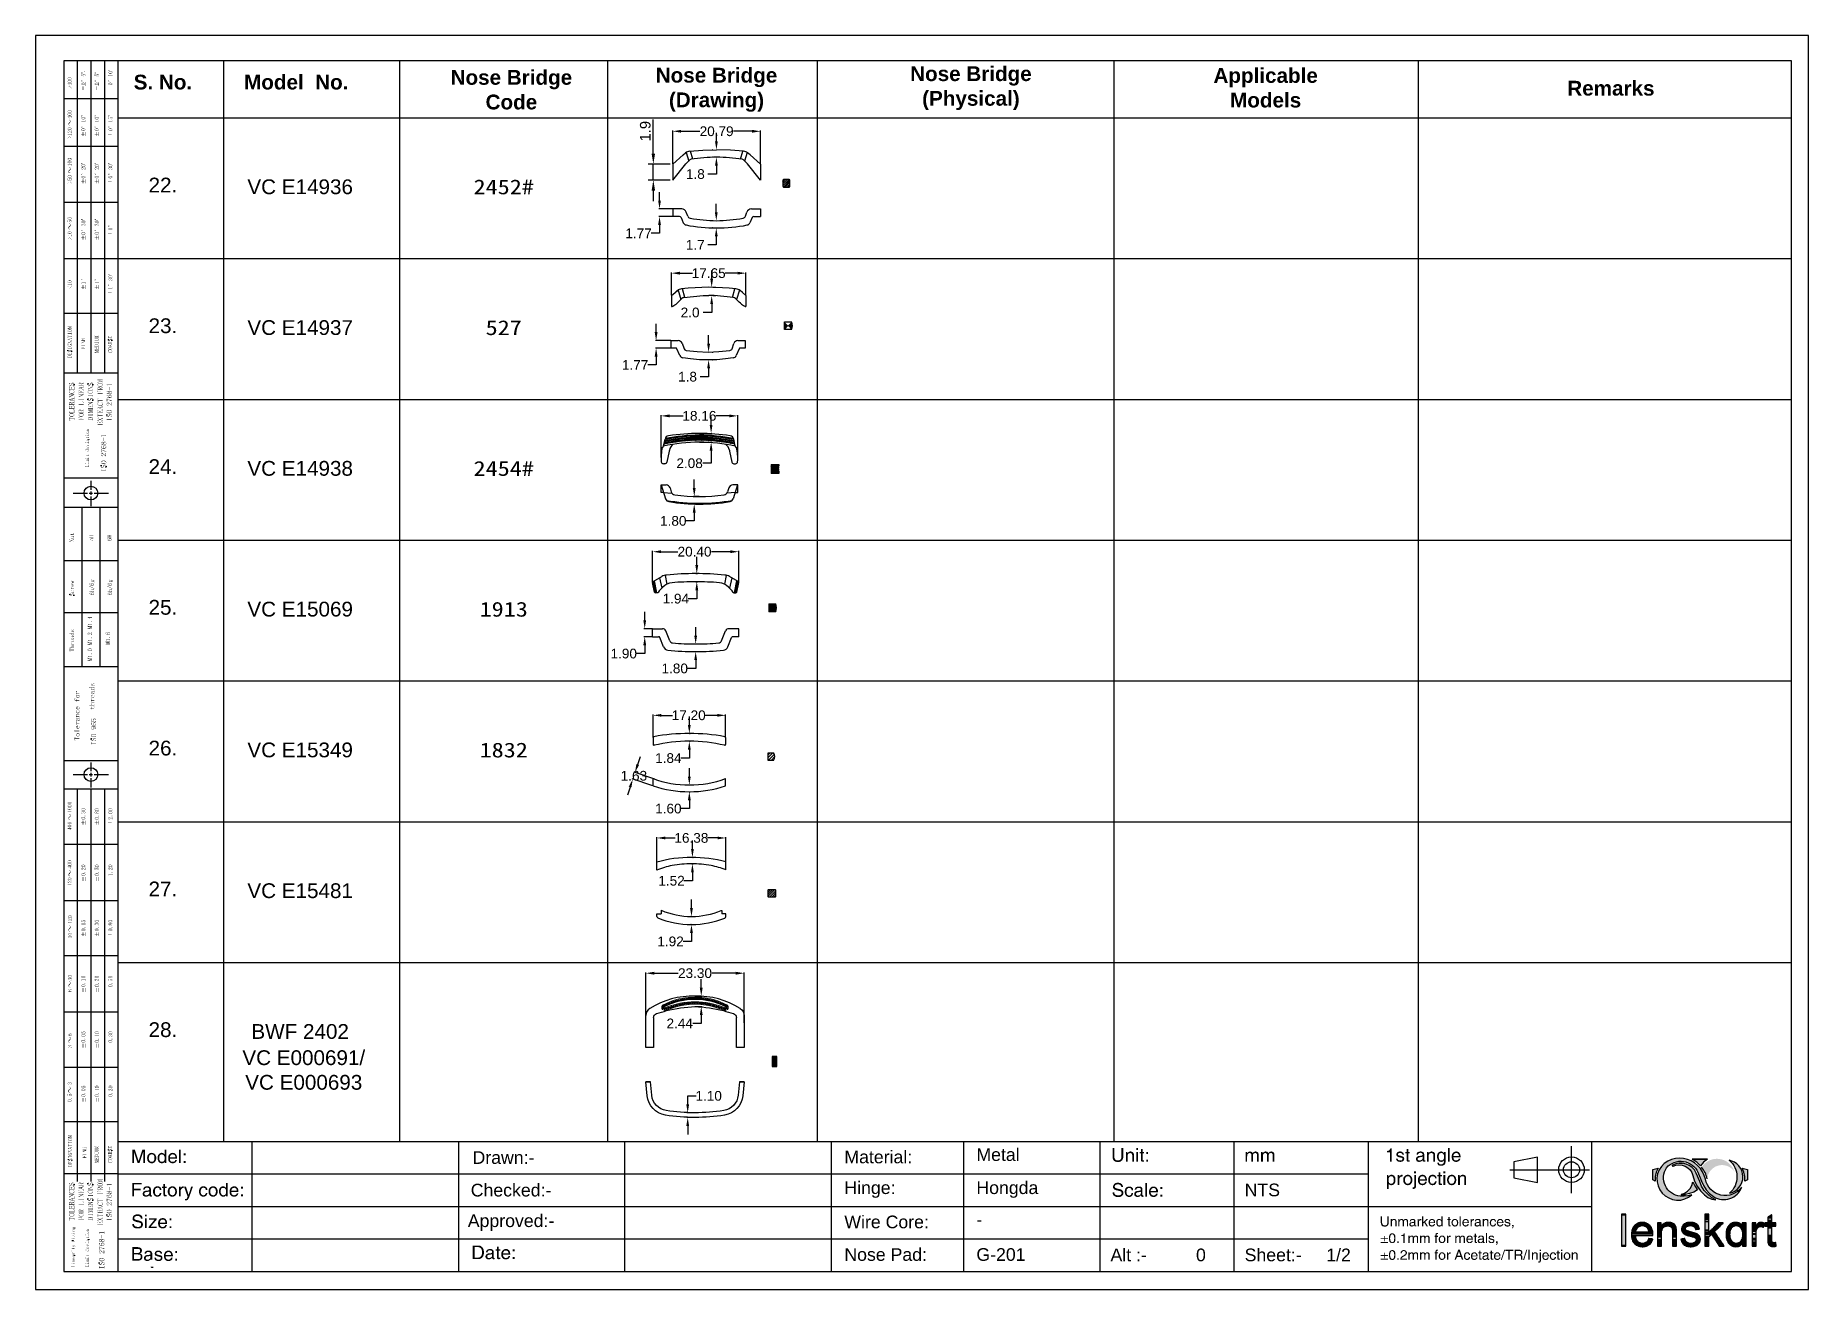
# Model space of a CAD drawing. Header units: inches. Extents: x 3613 to 8393, y -2205 to -794.
# Drawn here: x 3613.2 to 4033.2, y -1525.4 to -1228.4 of the extents above; entities that cross this region are included whole.
import ezdxf

# ---------------------------------------------------------------- set-up
doc = ezdxf.new("R2010")
doc.units = ezdxf.units.IN
doc.header["$MEASUREMENT"] = 0
doc.linetypes.add('HIDDEN2', pattern=[0.1875, 0.125, -0.0625])
doc.linetypes.add('PHANTOM2', pattern=[1.25, 0.625, -0.125, 0.125, -0.125, 0.125, -0.125])
for name, color, linetype in [('Dimension', 3, 'Continuous'), ('Hidden Line', 1, 'HIDDEN2'), ('PDF_0', 7, 'Continuous'), ('Section Line', 6, 'PHANTOM2')]:
    doc.layers.add(name, color=color, linetype=linetype)
doc.layers.add('Hatch', color=6, linetype='Continuous', lineweight=18)
doc.styles.get("Standard").update_dxf_attribs({"font": 'arial.ttf'})
doc.styles.add('样式 1', font='romant.shx')
doc.dimstyles.new('ISO-25$0', dxfattribs={"dimtxt": 2.5, "dimasz": 2.5, "dimexe": 0.5, "dimexo": 1, "dimgap": 1, "dimtad": 0, "dimtih": 1, "dimtoh": 1, "dimdec": 1, "dimzin": 10, "dimdsep": 46, "dimlunit": 6, "dimtxsty": '样式 1', "dimcen": 0, "dimclrd": 256, "dimclre": 256, "dimclrt": 7, "dimazin": 0, "dimtfac": 1, "dimtdec": 1, "dimtofl": 0, "dimtmove": 0, "dimatfit": 0, "dimfxl": 1, "dimtolj": 1, "dimtzin": 10, "dimarcsym": 0})
doc.dimstyles.new('Standard$0', dxfattribs={"dimtxt": 2.3, "dimasz": 2, "dimexe": 1, "dimexo": 1, "dimgap": 1, "dimtad": 0, "dimtih": 1, "dimtoh": 1, "dimdec": 1, "dimzin": 0, "dimdsep": 46, "dimtxsty": 'Standard', "dimcen": 0, "dimclrd": 4, "dimclre": 4, "dimclrt": 4, "dimadec": 1, "dimazin": 0, "dimtfac": 1, "dimtdec": 1, "dimtofl": 0, "dimtmove": 0, "dimatfit": 0, "dimfxl": 1, "dimtolj": 1, "dimtzin": 0, "dimarcsym": 0})
pattern_1 = [(225, (1549.9132, -697.89477), (0.132582521, -0.132582521), [])]

msp = doc.modelspace()

# ---------------------------------------------------------------- texts
at = {"attachment_point": 5}
for s, insert, char_height, width in [('{\\fArial|b1|i0|c0|p34;S. No.}', (3643.413, -1239.422), 3.5, 34.34827), ('{\\fArial|b1|i0|c0|p34;Model  No.}', (3674.999, -1239.422), 3.5, 34.34827), ('{\\fArial|b1|i0|c0|p34;Nose Bridge Code}', (3725.956, -1241.221), 3.5, 34.34827), ('{\\fArial|b1|i0|c0|p34;Nose Bridge (Drawing)}', (3774.547, -1241.221), 3.5, 34.34827), ('{\\fArial|b1|i0|c0|p34;Nose Bridge (Physical)}', (3834.811, -1240.85), 3.5, 34.34827), ('{\\fArial|b1|i0|c0|p34;Applicable Models}', (3904.626, -1240.765), 3.5, 34.34827), ('{\\fArial|b1|i0|c0|p34;Remarks}', (3986.405, -1240.87), 3.5, 34.34827), ('22.', (3643.413, -1263.784), 3.5, 34.34827), ('VC E14936', (3675.922, -1264.213), 3.5, 34.34827), ('{\\fSimSun|b1|i0|c0|p2;\\W1.2;2452\\fSimSun|b1|i0|c134|p2;#}', (3724.141, -1264.246), 3.5, 34.34827), ('23.', (3643.413, -1297.126), 3.5, 34.34827), ('VC E14937', (3675.922, -1297.555), 3.5, 34.34827), ('{\\fSimSun|b1|i0|c0|p2;\\W1.2;527}', (3724.141, -1297.587), 3.5, 34.34827), ('24.', (3643.413, -1330.468), 3.5, 34.34827), ('VC E14938', (3675.922, -1330.897), 3.5, 34.34827), ('{\\fSimSun|b1|i0|c0|p2;\\W1.2;2454\\fSimSun|b1|i0|c134|p2;#}', (3724.141, -1330.929), 3.5, 34.34827), ('25.', (3643.413, -1363.81), 3.5, 34.34827), ('VC E15069', (3675.922, -1364.238), 3.5, 34.34827), ('{\\fSimSun|b1|i0|c0|p2;\\W1.2;1913}', (3724.141, -1364.271), 3.5, 34.34827), ('26.', (3643.413, -1397.152), 3.5, 34.34827), ('VC E15349', (3675.922, -1397.58), 3.5, 34.34827), ('{\\fSimSun|b1|i0|c0|p2;\\W1.2;1832}', (3724.141, -1397.613), 3.5, 34.34827), ('27.', (3643.413, -1430.493), 3.5, 34.34827), ('VC E15481', (3675.922, -1430.922), 3.5, 34.34827), ('28.', (3643.413, -1463.835), 3.5, 34.34827), ('BWF 2402', (3675.922, -1464.264), 3.5, 34.34827), ('VC E000691/\\PVC E000693', (3676.774, -1473.386), 3.5, 31.29604), ('Drawn:-', (3724.082, -1494.117), 2.9997, 34.34827), ('\\pxql;Material:', (3822.003, -1493.973), 2.99966, 34.34827), ('\\pxql;Metal ', (3853.279, -1493.418), 2.99966, 34.34827), ('Checked:-', (3725.879, -1501.834), 2.9997, 34.34827), ('\\pxql;Hinge:', (3822.003, -1501.69), 2.99966, 34.34827), ('\\pxql;Hongda', (3853.279, -1501.69), 2.99966, 34.34827), ('\\pxql;NTS', (3916.82, -1501.79), 2.9997, 34.34827), ('Approved:-', (3725.879, -1509.507), 2.9997, 34.34827), ('\\pxql; Wire Core:', (3820.835, -1509.363), 2.99966, 34.34827), ('\\pxql;-', (3853.279, -1508.808), 2.9997, 34.34827), ('\\pxql;Nose Pad:', (3822.003, -1517.08), 2.99966, 34.34827), ('\\pxql;G-201', (3853.279, -1517.08), 2.99966, 34.34827), ('\\pxql;Alt :-          0', (3885.046, -1517.18), 2.99966, 34.34827), ('\\pxql;Sheet:-     1/2', (3916.82, -1517.18), 2.99966, 34.34827)]:
    msp.add_mtext(s, dxfattribs=dict(at, insert=insert, char_height=char_height, width=width))

# ---------------------------------------------------------------- blocks, each defined once
blk = doc.blocks.new('fr')
at = {"transparency": 33554559}
for points in [[(1488.16, -437.24), (1488.16, -444.82), (1489.15, -444.82), (1489.15, -437.24)], [(1498.94, -439.18), (1498.94, -439.23), (1498.72, -439.23), (1498.67, -439.27), (1498.58, -439.27), (1498.54, -439.32), (1498.45, -439.32), (1498.4, -439.36), (1498.31, -439.41), (1498.27, -439.41), (1498.22, -439.45), (1498.18, -439.45), (1498.09, -439.54), (1498.04, -439.54), (1497.95, -439.59), (1497.95, -439.63), (1497.9, -439.63), (1497.86, -439.68), (1497.86, -439.72), (1497.81, -439.72), (1497.81, -439.77), (1497.77, -439.77), (1497.77, -439.81), (1497.72, -439.86), (1497.68, -439.86), (1497.68, -439.9), (1497.63, -439.9), (1497.63, -439.95), (1497.59, -439.95), (1497.59, -439.99), (1497.54, -440.04), (1497.54, -440.08), (1497.5, -440.08), (1497.5, -439.32), (1496.69, -439.32), (1496.69, -444.82), (1497.59, -444.82), (1497.59, -441.8), (1497.63, -441.8), (1497.63, -441.26), (1497.68, -441.21), (1497.68, -441.03), (1497.72, -441.03), (1497.72, -440.85), (1497.81, -440.67), (1497.86, -440.62), (1497.86, -440.58), (1497.95, -440.49), (1497.95, -440.44), (1497.99, -440.44), (1498.04, -440.4), (1498.04, -440.35), (1498.09, -440.35), (1498.22, -440.22), (1498.27, -440.22), (1498.31, -440.17), (1498.4, -440.17), (1498.49, -440.08), (1498.58, -440.08), (1498.63, -440.04), (1498.76, -440.04), (1498.81, -439.99), (1499.35, -439.99), (1499.39, -440.04), (1499.53, -440.04), (1499.53, -440.08), (1499.62, -440.08), (1499.66, -440.13), (1499.71, -440.13), (1499.71, -440.17), (1499.8, -440.17), (1499.8, -440.22), (1499.85, -440.22), (1499.89, -440.26), (1499.89, -440.31), (1499.94, -440.31), (1499.98, -440.35), (1499.98, -440.4), (1500.07, -440.49), (1500.07, -440.53), (1500.12, -440.58), (1500.12, -440.67), (1500.21, -440.85), (1500.21, -444.82), (1501.15, -444.82), (1501.15, -440.76), (1501.11, -440.67), (1501.11, -440.49), (1501.06, -440.44), (1501.06, -440.31), (1501.02, -440.26), (1501.02, -440.17), (1500.97, -440.17), (1500.97, -440.04), (1500.93, -440.04), (1500.93, -439.99), (1500.88, -439.95), (1500.88, -439.9), (1500.84, -439.9), (1500.84, -439.86), (1500.79, -439.81), (1500.79, -439.77), (1500.75, -439.77), (1500.75, -439.72), (1500.7, -439.72), (1500.7, -439.68), (1500.66, -439.63), (1500.61, -439.63), (1500.61, -439.59), (1500.52, -439.54), (1500.48, -439.54), (1500.39, -439.45), (1500.34, -439.45), (1500.3, -439.41), (1500.25, -439.41), (1500.16, -439.36), (1500.12, -439.36), (1500.12, -439.32), (1500.03, -439.32), (1499.98, -439.27), (1499.85, -439.27), (1499.85, -439.23), (1499.57, -439.23), (1499.53, -439.18)], [(1504.04, -439.18), (1504, -439.23), (1503.77, -439.23), (1503.59, -439.32), (1503.46, -439.32), (1503.41, -439.36), (1503.37, -439.36), (1503.09, -439.5), (1503.05, -439.54), (1503, -439.54), (1502.82, -439.72), (1502.78, -439.72), (1502.78, -439.77), (1502.64, -439.9), (1502.64, -439.95), (1502.6, -439.95), (1502.6, -440.04), (1502.55, -440.04), (1502.55, -440.13), (1502.51, -440.13), (1502.51, -440.22), (1502.46, -440.22), (1502.46, -440.35), (1502.42, -440.35), (1502.42, -440.53), (1502.37, -440.53), (1502.37, -441.08), (1502.42, -441.12), (1502.42, -441.26), (1502.46, -441.26), (1502.46, -441.35), (1502.51, -441.35), (1502.51, -441.44), (1502.55, -441.44), (1502.55, -441.48), (1502.6, -441.53), (1502.6, -441.57), (1502.64, -441.57), (1502.64, -441.62), (1502.69, -441.62), (1502.69, -441.66), (1502.73, -441.66), (1502.73, -441.71), (1502.78, -441.71), (1502.78, -441.75), (1502.82, -441.75), (1502.82, -441.8), (1502.87, -441.8), (1502.87, -441.84), (1502.91, -441.84), (1502.91, -441.89), (1502.96, -441.89), (1503, -441.93), (1503.05, -441.93), (1503.05, -441.98), (1503.14, -441.98), (1503.14, -442.02), (1503.23, -442.02), (1503.32, -442.11), (1503.41, -442.11), (1503.41, -442.16), (1503.5, -442.16), (1503.55, -442.2), (1503.64, -442.2), (1503.68, -442.25), (1503.82, -442.25), (1503.86, -442.29), (1503.95, -442.29), (1504, -442.34), (1504.18, -442.34), (1504.18, -442.38), (1504.36, -442.38), (1504.36, -442.43), (1504.45, -442.43), (1504.54, -442.48), (1504.63, -442.48), (1504.67, -442.52), (1504.76, -442.52), (1504.85, -442.57), (1504.95, -442.57), (1505.04, -442.61), (1505.26, -442.66), (1505.31, -442.7), (1505.4, -442.7), (1505.4, -442.75), (1505.49, -442.75), (1505.53, -442.79), (1505.58, -442.79), (1505.58, -442.84), (1505.62, -442.84), (1505.71, -442.93), (1505.71, -442.97), (1505.76, -443.02), (1505.76, -443.06), (1505.8, -443.06), (1505.8, -443.29), (1505.85, -443.29), (1505.8, -443.33), (1505.8, -443.51), (1505.76, -443.51), (1505.76, -443.6), (1505.71, -443.65), (1505.71, -443.69), (1505.67, -443.69), (1505.67, -443.78), (1505.62, -443.78), (1505.58, -443.83), (1505.58, -443.87), (1505.53, -443.87), (1505.53, -443.92), (1505.49, -443.92), (1505.44, -443.96), (1505.4, -443.96), (1505.35, -444.01), (1505.31, -444.01), (1505.31, -444.05), (1505.22, -444.05), (1505.17, -444.1), (1504.99, -444.1), (1504.95, -444.15), (1504.13, -444.15), (1504.09, -444.1), (1503.95, -444.1), (1503.95, -444.05), (1503.82, -444.05), (1503.82, -444.01), (1503.77, -444.01), (1503.73, -443.96), (1503.68, -443.96), (1503.64, -443.92), (1503.59, -443.92), (1503.59, -443.87), (1503.55, -443.87), (1503.5, -443.83), (1503.5, -443.78), (1503.46, -443.78), (1503.46, -443.74), (1503.41, -443.74), (1503.41, -443.69), (1503.37, -443.69), (1503.37, -443.65), (1503.32, -443.6), (1503.32, -443.56), (1503.28, -443.51), (1503.28, -443.42), (1503.23, -443.42), (1503.23, -443.33), (1503.19, -443.33), (1503.19, -443.2), (1503.14, -443.15), (1503.14, -443.02), (1502.96, -443.02), (1502.91, -443.06), (1502.73, -443.06), (1502.69, -443.11), (1502.46, -443.11), (1502.37, -443.15), (1502.19, -443.15), (1502.19, -443.2), (1502.24, -443.2), (1502.24, -443.38), (1502.28, -443.38), (1502.28, -443.51), (1502.33, -443.56), (1502.33, -443.65), (1502.37, -443.69), (1502.37, -443.78), (1502.42, -443.78), (1502.42, -443.87), (1502.46, -443.87), (1502.46, -443.92), (1502.51, -443.96), (1502.51, -444.05), (1502.55, -444.05), (1502.55, -444.1), (1502.6, -444.1), (1502.6, -444.15), (1502.64, -444.15), (1502.64, -444.24), (1502.69, -444.24), (1502.78, -444.33), (1502.78, -444.37), (1502.82, -444.37), (1502.87, -444.42), (1502.87, -444.46), (1502.91, -444.46), (1502.91, -444.51), (1502.96, -444.51), (1503, -444.55), (1503.05, -444.55), (1503.09, -444.6), (1503.19, -444.64), (1503.23, -444.69), (1503.28, -444.69), (1503.41, -444.73), (1503.46, -444.78), (1504, -444.91), (1504.22, -444.91), (1504.4, -444.96), (1504.63, -444.96), (1504.81, -444.91), (1505.04, -444.91), (1505.4, -444.82), (1505.44, -444.82), (1505.58, -444.78), (1505.62, -444.73), (1505.76, -444.69), (1505.8, -444.69), (1505.89, -444.64), (1505.94, -444.6), (1506.03, -444.55), (1506.07, -444.51), (1506.12, -444.51), (1506.12, -444.46), (1506.16, -444.46), (1506.21, -444.42), (1506.21, -444.37), (1506.25, -444.37), (1506.39, -444.24), (1506.39, -444.19), (1506.43, -444.19), (1506.43, -444.15), (1506.48, -444.15), (1506.48, -444.1), (1506.52, -444.1), (1506.52, -444.01), (1506.57, -444.01), (1506.57, -443.96), (1506.62, -443.92), (1506.62, -443.87), (1506.66, -443.87), (1506.66, -443.74), (1506.71, -443.74), (1506.71, -443.6), (1506.75, -443.6), (1506.75, -443.33), (1506.8, -443.29), (1506.8, -443.06), (1506.75, -443.06), (1506.75, -442.79), (1506.71, -442.79), (1506.71, -442.66), (1506.66, -442.61), (1506.66, -442.57), (1506.62, -442.52), (1506.62, -442.48), (1506.57, -442.43), (1506.57, -442.38), (1506.52, -442.38), (1506.52, -442.34), (1506.48, -442.34), (1506.48, -442.25), (1506.43, -442.25), (1506.39, -442.2), (1506.34, -442.2), (1506.34, -442.16), (1506.3, -442.16), (1506.3, -442.11), (1506.25, -442.11), (1506.21, -442.02), (1506.12, -442.02), (1506.12, -441.98), (1506.07, -441.98), (1506.03, -441.93), (1505.98, -441.93), (1505.94, -441.89), (1505.89, -441.89), (1505.85, -441.84), (1505.76, -441.84), (1505.71, -441.8), (1505.62, -441.8), (1505.58, -441.75), (1505.49, -441.75), (1505.44, -441.71), (1505.31, -441.71), (1505.31, -441.66), (1505.17, -441.66), (1505.13, -441.62), (1504.99, -441.62), (1504.95, -441.57), (1504.85, -441.57), (1504.85, -441.53), (1504.72, -441.53), (1504.67, -441.48), (1504.49, -441.48), (1504.49, -441.44), (1504.36, -441.44), (1504.31, -441.39), (1504.22, -441.39), (1504.22, -441.35), (1504.04, -441.35), (1504.04, -441.3), (1503.86, -441.3), (1503.77, -441.26), (1503.73, -441.26), (1503.73, -441.21), (1503.64, -441.21), (1503.55, -441.12), (1503.5, -441.12), (1503.46, -441.08), (1503.46, -441.03), (1503.41, -441.03), (1503.37, -440.94), (1503.32, -440.9), (1503.32, -440.81), (1503.28, -440.81), (1503.28, -440.49), (1503.32, -440.44), (1503.32, -440.4), (1503.37, -440.35), (1503.37, -440.31), (1503.41, -440.31), (1503.46, -440.26), (1503.46, -440.22), (1503.5, -440.22), (1503.59, -440.13), (1503.64, -440.13), (1503.64, -440.08), (1503.73, -440.08), (1503.73, -440.04), (1503.86, -440.04), (1503.91, -439.99), (1504.13, -439.99), (1504.18, -439.95), (1504.72, -439.95), (1504.76, -439.99), (1504.95, -439.99), (1504.99, -440.04), (1505.08, -440.04), (1505.08, -440.08), (1505.17, -440.08), (1505.17, -440.13), (1505.22, -440.13), (1505.26, -440.17), (1505.31, -440.17), (1505.31, -440.22), (1505.35, -440.22), (1505.44, -440.31), (1505.44, -440.35), (1505.49, -440.35), (1505.49, -440.4), (1505.53, -440.44), (1505.53, -440.49), (1505.58, -440.53), (1505.58, -440.58), (1505.62, -440.62), (1505.62, -440.81), (1505.67, -440.81), (1505.67, -440.85), (1505.85, -440.85), (1505.85, -440.81), (1506.16, -440.81), (1506.21, -440.76), (1506.52, -440.76), (1506.52, -440.72), (1506.57, -440.72), (1506.57, -440.62), (1506.52, -440.62), (1506.52, -440.44), (1506.48, -440.4), (1506.48, -440.26), (1506.43, -440.26), (1506.43, -440.17), (1506.39, -440.13), (1506.39, -440.04), (1506.34, -440.04), (1506.34, -439.99), (1506.3, -439.99), (1506.3, -439.9), (1506.25, -439.9), (1506.25, -439.86), (1506.07, -439.68), (1505.98, -439.63), (1505.89, -439.54), (1505.8, -439.5), (1505.76, -439.45), (1505.71, -439.45), (1505.53, -439.36), (1505.44, -439.36), (1505.4, -439.32), (1505.31, -439.32), (1505.17, -439.27), (1505.08, -439.23), (1504.81, -439.23), (1504.76, -439.18)], [(1520.97, -439.18), (1520.92, -439.23), (1520.79, -439.23), (1520.74, -439.27), (1520.65, -439.27), (1520.65, -439.32), (1520.61, -439.32), (1520.56, -439.36), (1520.52, -439.36), (1520.52, -439.41), (1520.47, -439.41), (1520.24, -439.63), (1520.24, -439.68), (1520.2, -439.68), (1520.2, -439.72), (1520.11, -439.81), (1520.11, -439.86), (1520.06, -439.86), (1520.06, -439.9), (1520.02, -439.95), (1520.02, -439.99), (1519.97, -440.04), (1519.97, -440.08), (1519.93, -440.13), (1519.93, -439.32), (1519.07, -439.32), (1519.07, -444.82), (1520.02, -444.82), (1520.02, -441.57), (1520.06, -441.48), (1520.06, -441.17), (1520.2, -440.76), (1520.29, -440.62), (1520.34, -440.53), (1520.34, -440.49), (1520.43, -440.44), (1520.47, -440.4), (1520.52, -440.35), (1520.52, -440.31), (1520.56, -440.31), (1520.61, -440.26), (1520.65, -440.26), (1520.65, -440.22), (1520.74, -440.22), (1520.79, -440.17), (1521.01, -440.17), (1521.06, -440.13), (1521.19, -440.13), (1521.19, -440.17), (1521.42, -440.17), (1521.46, -440.22), (1521.51, -440.22), (1521.51, -440.26), (1521.6, -440.26), (1521.64, -440.31), (1521.69, -440.31), (1521.73, -440.35), (1521.78, -440.31), (1521.78, -440.22), (1521.82, -440.22), (1521.82, -440.13), (1521.87, -440.08), (1521.87, -439.99), (1521.91, -439.95), (1521.91, -439.86), (1521.96, -439.86), (1521.96, -439.77), (1522.01, -439.72), (1522.01, -439.63), (1522.05, -439.59), (1522.05, -439.45), (1521.96, -439.45), (1521.96, -439.41), (1521.91, -439.41), (1521.87, -439.36), (1521.82, -439.36), (1521.78, -439.32), (1521.69, -439.32), (1521.69, -439.27), (1521.6, -439.27), (1521.51, -439.23), (1521.33, -439.23), (1521.33, -439.18)], [(1523.72, -437.38), (1523.68, -437.42), (1523.63, -437.42), (1523.63, -437.47), (1523.58, -437.47), (1523.49, -437.51), (1523.45, -437.56), (1523.36, -437.6), (1523.31, -437.6), (1523.22, -437.69), (1523.18, -437.69), (1523.04, -437.83), (1522.95, -437.83), (1522.91, -437.87), (1522.86, -437.87), (1522.86, -437.92), (1522.82, -437.92), (1522.82, -439.32), (1522.1, -439.32), (1522.1, -440.04), (1522.82, -440.04), (1522.82, -444.01), (1522.86, -444.01), (1522.86, -444.19), (1522.91, -444.24), (1522.91, -444.33), (1522.95, -444.37), (1522.95, -444.42), (1523.04, -444.51), (1523.04, -444.55), (1523.09, -444.55), (1523.22, -444.69), (1523.4, -444.78), (1523.49, -444.78), (1523.54, -444.82), (1523.63, -444.82), (1523.68, -444.87), (1524.53, -444.87), (1524.58, -444.82), (1524.71, -444.82), (1524.76, -444.78), (1524.8, -444.78), (1524.76, -444.73), (1524.76, -444.51), (1524.71, -444.46), (1524.71, -444.24), (1524.67, -444.19), (1524.67, -443.96), (1524.58, -443.96), (1524.53, -444.01), (1524.08, -444.01), (1524.08, -443.96), (1523.95, -443.96), (1523.9, -443.92), (1523.9, -443.87), (1523.86, -443.87), (1523.86, -443.83), (1523.81, -443.83), (1523.81, -443.78), (1523.77, -443.78), (1523.77, -443.69), (1523.72, -443.69), (1523.72, -440.04), (1524.67, -440.04), (1524.67, -439.32), (1523.72, -439.32)]]:
    blk.add_hatch(color=256, dxfattribs=at).paths.add_polyline_path(points)
h = blk.add_hatch(color=256, dxfattribs=at)
h.paths.add_polyline_path([(1495.51, -441.57), (1495.51, -441.26), (1495.47, -441.26), (1495.47, -441.12), (1495.42, -441.03), (1495.42, -440.94), (1495.38, -440.9), (1495.38, -440.81), (1495.33, -440.76), (1495.33, -440.67), (1495.29, -440.62), (1495.24, -440.53), (1495.24, -440.44), (1495.2, -440.4), (1495.2, -440.35), (1495.15, -440.35), (1495.11, -440.26), (1495.11, -440.22), (1495.02, -440.13), (1495.02, -440.08), (1494.97, -440.08), (1494.97, -440.04), (1494.93, -440.04), (1494.93, -439.99), (1494.88, -439.99), (1494.88, -439.95), (1494.61, -439.68), (1494.56, -439.68), (1494.47, -439.59), (1494.43, -439.59), (1494.34, -439.5), (1494.29, -439.5), (1494.2, -439.45), (1494.16, -439.41), (1494.07, -439.36), (1493.98, -439.36), (1493.93, -439.32), (1493.84, -439.27), (1493.8, -439.27), (1493.66, -439.23), (1493.44, -439.23), (1493.3, -439.18), (1492.71, -439.18), (1492.62, -439.23), (1492.44, -439.23), (1492.31, -439.27), (1492.26, -439.27), (1492.13, -439.32), (1492.13, -439.36), (1491.99, -439.36), (1491.95, -439.41), (1491.86, -439.45), (1491.81, -439.5), (1491.72, -439.5), (1491.63, -439.59), (1491.5, -439.68), (1491.41, -439.77), (1491.36, -439.77), (1491.36, -439.81), (1491.32, -439.81), (1491.32, -439.86), (1491.27, -439.86), (1491.23, -439.9), (1491.23, -439.95), (1491.18, -439.95), (1491.18, -439.99), (1491.13, -439.99), (1491.13, -440.04), (1491.09, -440.04), (1491.09, -440.08), (1491.04, -440.13), (1491.04, -440.17), (1491, -440.17), (1491, -440.26), (1490.95, -440.26), (1490.91, -440.35), (1490.91, -440.4), (1490.86, -440.4), (1490.86, -440.44), (1490.82, -440.49), (1490.82, -440.53), (1490.77, -440.62), (1490.73, -440.67), (1490.73, -440.76), (1490.68, -440.76), (1490.68, -440.85), (1490.64, -440.9), (1490.64, -441.03), (1490.59, -441.03), (1490.59, -441.21), (1490.55, -441.26), (1490.55, -441.53), (1490.5, -441.57), (1490.5, -442.66), (1490.55, -442.79), (1490.55, -442.88), (1490.59, -442.97), (1490.59, -443.11), (1490.64, -443.15), (1490.64, -443.29), (1490.68, -443.29), (1490.68, -443.38), (1490.73, -443.42), (1490.77, -443.51), (1490.77, -443.6), (1490.82, -443.6), (1490.82, -443.69), (1490.86, -443.69), (1490.86, -443.78), (1490.91, -443.78), (1490.91, -443.83), (1491, -443.92), (1491, -443.96), (1491.04, -443.96), (1491.04, -444.01), (1491.09, -444.05), (1491.13, -444.05), (1491.13, -444.15), (1491.18, -444.15), (1491.18, -444.19), (1491.23, -444.19), (1491.23, -444.24), (1491.27, -444.24), (1491.32, -444.33), (1491.36, -444.37), (1491.45, -444.42), (1491.5, -444.46), (1491.59, -444.51), (1491.63, -444.55), (1491.72, -444.6), (1491.77, -444.6), (1491.86, -444.64), (1491.9, -444.69), (1491.99, -444.73), (1492.04, -444.73), (1492.31, -444.82), (1492.35, -444.82), (1492.62, -444.91), (1492.94, -444.91), (1492.99, -444.96), (1493.26, -444.96), (1493.3, -444.91), (1493.62, -444.91), (1493.71, -444.87), (1493.75, -444.87), (1494.02, -444.78), (1494.07, -444.78), (1494.16, -444.73), (1494.2, -444.73), (1494.29, -444.69), (1494.34, -444.64), (1494.43, -444.6), (1494.47, -444.6), (1494.56, -444.55), (1494.61, -444.51), (1494.7, -444.46), (1494.75, -444.42), (1494.84, -444.37), (1494.88, -444.33), (1494.93, -444.24), (1494.97, -444.24), (1494.97, -444.19), (1495.02, -444.19), (1495.02, -444.15), (1495.06, -444.15), (1495.06, -444.1), (1495.15, -444.01), (1495.15, -443.96), (1495.2, -443.96), (1495.2, -443.92), (1495.24, -443.87), (1495.24, -443.83), (1495.29, -443.83), (1495.29, -443.74), (1495.33, -443.69), (1495.42, -443.51), (1495.42, -443.42), (1495.47, -443.42), (1495.47, -443.29), (1495.51, -443.29), (1495.51, -443.15), (1495.38, -443.15), (1495.29, -443.11), (1495.06, -443.11), (1494.97, -443.06), (1494.66, -443.06), (1494.61, -443.02), (1494.56, -443.02), (1494.56, -443.11), (1494.52, -443.11), (1494.52, -443.2), (1494.47, -443.2), (1494.47, -443.29), (1494.43, -443.33), (1494.43, -443.38), (1494.38, -443.42), (1494.29, -443.6), (1494.25, -443.6), (1494.2, -443.69), (1494.16, -443.74), (1494.16, -443.78), (1494.11, -443.78), (1494.11, -443.83), (1494.07, -443.83), (1493.98, -443.92), (1493.93, -443.92), (1493.89, -443.96), (1493.84, -443.96), (1493.84, -444.01), (1493.8, -444.01), (1493.75, -444.05), (1493.66, -444.05), (1493.62, -444.1), (1493.53, -444.1), (1493.48, -444.15), (1492.71, -444.15), (1492.71, -444.1), (1492.58, -444.1), (1492.58, -444.05), (1492.44, -444.05), (1492.44, -444.01), (1492.35, -444.01), (1492.35, -443.96), (1492.31, -443.96), (1492.26, -443.92), (1492.22, -443.92), (1492.13, -443.83), (1492.08, -443.83), (1492.08, -443.78), (1492.04, -443.78), (1492.04, -443.74), (1491.99, -443.69), (1491.95, -443.69), (1491.86, -443.51), (1491.81, -443.51), (1491.77, -443.42), (1491.72, -443.38), (1491.72, -443.29), (1491.68, -443.29), (1491.68, -443.2), (1491.63, -443.2), (1491.63, -443.11), (1491.59, -443.11), (1491.59, -442.97), (1491.54, -442.88), (1491.54, -442.84), (1491.5, -442.79), (1491.5, -442.48), (1491.45, -442.48), (1491.45, -442.29), (1495.56, -442.29), (1495.56, -441.57)])
h.paths.add_polyline_path([(1494.56, -441.26), (1494.56, -441.53), (1491.5, -441.53), (1491.5, -441.35), (1491.54, -441.35), (1491.54, -441.12), (1491.59, -441.12), (1491.59, -441.03), (1491.63, -440.99), (1491.63, -440.9), (1491.68, -440.85), (1491.68, -440.81), (1491.72, -440.76), (1491.72, -440.72), (1491.77, -440.67), (1491.77, -440.62), (1491.81, -440.62), (1491.86, -440.53), (1491.9, -440.49), (1491.9, -440.44), (1491.99, -440.4), (1491.99, -440.35), (1492.04, -440.35), (1492.08, -440.26), (1492.13, -440.26), (1492.22, -440.17), (1492.26, -440.17), (1492.31, -440.13), (1492.35, -440.13), (1492.35, -440.08), (1492.44, -440.08), (1492.44, -440.04), (1492.53, -440.04), (1492.58, -439.99), (1492.71, -439.99), (1492.8, -439.95), (1493.35, -439.95), (1493.39, -439.99), (1493.53, -439.99), (1493.57, -440.04), (1493.66, -440.04), (1493.71, -440.08), (1493.75, -440.08), (1493.8, -440.13), (1493.84, -440.13), (1493.89, -440.17), (1493.98, -440.22), (1493.98, -440.26), (1494.02, -440.26), (1494.07, -440.35), (1494.11, -440.35), (1494.11, -440.4), (1494.16, -440.4), (1494.2, -440.44), (1494.2, -440.49), (1494.25, -440.53), (1494.29, -440.62), (1494.34, -440.62), (1494.34, -440.67), (1494.38, -440.72), (1494.38, -440.76), (1494.43, -440.81), (1494.43, -440.9), (1494.47, -440.94), (1494.47, -441.03), (1494.52, -441.12), (1494.52, -441.26)], flags=0)
h = blk.add_hatch(color=256, dxfattribs=at)
h.paths.add_polyline_path([(1510.54, -441.98), (1510.54, -441.93), (1510.5, -441.93), (1510.5, -441.84), (1510.45, -441.84), (1510.41, -441.75), (1510.36, -441.71), (1510.36, -441.66), (1510.32, -441.66), (1510.32, -441.57), (1510.27, -441.57), (1510.27, -441.53), (1510.23, -441.48), (1510.23, -441.44), (1510.18, -441.44), (1510.18, -441.39), (1510.14, -441.35), (1510.14, -441.3), (1510.18, -441.3), (1510.63, -440.85), (1510.68, -440.85), (1510.68, -440.81), (1510.72, -440.81), (1510.72, -440.76), (1510.77, -440.76), (1510.81, -440.72), (1510.86, -440.62), (1510.9, -440.58), (1510.99, -440.53), (1510.99, -440.49), (1511.08, -440.44), (1511.08, -440.4), (1511.13, -440.35), (1511.17, -440.35), (1511.17, -440.31), (1511.22, -440.26), (1511.26, -440.26), (1511.26, -440.22), (1511.31, -440.22), (1511.35, -440.17), (1511.35, -440.13), (1511.4, -440.13), (1511.4, -440.08), (1511.44, -440.08), (1511.49, -440.04), (1511.49, -439.99), (1511.53, -439.99), (1511.53, -439.95), (1511.58, -439.95), (1511.58, -439.9), (1511.62, -439.9), (1511.94, -439.59), (1511.99, -439.54), (1512.03, -439.54), (1512.03, -439.5), (1512.08, -439.5), (1512.08, -439.45), (1512.12, -439.41), (1512.17, -439.41), (1512.17, -439.36), (1512.21, -439.36), (1512.21, -439.32), (1510.99, -439.32), (1510.99, -439.36), (1510.95, -439.41), (1510.9, -439.41), (1510.9, -439.45), (1510.86, -439.45), (1510.86, -439.5), (1510.81, -439.5), (1510.81, -439.54), (1510.72, -439.63), (1510.68, -439.63), (1510.68, -439.68), (1510.63, -439.68), (1510.63, -439.72), (1510.45, -439.9), (1510.41, -439.9), (1510.41, -439.95), (1510.36, -439.95), (1510.36, -439.99), (1510.14, -440.22), (1510.14, -440.26), (1510.09, -440.26), (1509.95, -440.4), (1509.95, -440.44), (1509.86, -440.49), (1509.86, -440.53), (1509.82, -440.53), (1509.73, -440.62), (1509.68, -440.72), (1509.59, -440.76), (1509.59, -440.81), (1509.55, -440.81), (1509.55, -440.85), (1509.5, -440.85), (1509.28, -441.08), (1509.28, -441.12), (1509.23, -441.12), (1509.23, -441.17), (1509.19, -441.17), (1509.19, -441.21), (1509.14, -441.21), (1509.1, -441.26), (1509.1, -441.3), (1509.05, -441.3), (1509.05, -441.35), (1509.01, -441.35), (1509.01, -441.39), (1508.96, -441.39), (1508.96, -441.44), (1508.92, -441.44), (1508.92, -441.48), (1508.87, -441.48), (1508.87, -441.53), (1508.83, -441.53), (1508.83, -437.24), (1507.88, -437.24), (1507.88, -444.82), (1508.83, -444.82), (1508.83, -442.61), (1508.87, -442.61), (1508.87, -442.57), (1508.96, -442.48), (1509.05, -442.43), (1509.05, -442.38), (1509.14, -442.29), (1509.28, -442.2), (1509.46, -442.02), (1509.5, -442.02), (1509.55, -442.07), (1509.55, -442.11), (1509.59, -442.16), (1509.59, -442.2), (1509.64, -442.2), (1509.64, -442.25), (1509.68, -442.29), (1509.68, -442.34), (1509.73, -442.34), (1509.73, -442.38), (1509.77, -442.43), (1509.82, -442.52), (1509.82, -442.57), (1509.86, -442.57), (1509.86, -442.61), (1509.91, -442.66), (1509.91, -442.7), (1510, -442.79), (1510.05, -442.88), (1510.09, -442.93), (1510.09, -442.97), (1510.18, -443.06), (1510.18, -443.11), (1510.27, -443.2), (1510.27, -443.24), (1510.32, -443.29), (1510.36, -443.33), (1510.36, -443.38), (1510.41, -443.38), (1510.41, -443.42), (1510.45, -443.51), (1510.5, -443.51), (1510.5, -443.56), (1510.54, -443.6), (1510.54, -443.65), (1510.59, -443.69), (1510.59, -443.74), (1510.63, -443.74), (1510.63, -443.78), (1510.68, -443.83), (1510.68, -443.87), (1510.72, -443.87), (1510.72, -443.92), (1510.77, -443.96), (1510.77, -444.01), (1510.81, -444.01), (1510.81, -444.1), (1510.86, -444.1), (1510.86, -444.15), (1510.9, -444.15), (1510.9, -444.24), (1510.95, -444.24), (1510.95, -444.28), (1510.99, -444.33), (1510.99, -444.37), (1511.04, -444.37), (1511.04, -444.42), (1511.08, -444.46), (1511.08, -444.51), (1511.13, -444.51), (1511.13, -444.6), (1511.17, -444.6), (1511.17, -444.64), (1511.22, -444.64), (1511.22, -444.73), (1511.26, -444.73), (1511.26, -444.78), (1511.31, -444.78), (1511.31, -444.82), (1512.44, -444.82), (1512.44, -444.78), (1512.39, -444.73), (1512.39, -444.69), (1512.35, -444.69), (1512.35, -444.64), (1512.3, -444.64), (1512.3, -444.6), (1512.26, -444.55), (1512.26, -444.51), (1512.21, -444.46), (1512.21, -444.42), (1512.17, -444.37), (1512.12, -444.37), (1512.12, -444.28), (1512.08, -444.28), (1512.08, -444.24), (1512.03, -444.19), (1512.03, -444.15), (1511.99, -444.15), (1511.99, -444.1), (1511.94, -444.05), (1511.94, -444.01), (1511.9, -444.01), (1511.9, -443.96), (1511.85, -443.92), (1511.85, -443.87), (1511.81, -443.87), (1511.81, -443.83), (1511.76, -443.78), (1511.76, -443.74), (1511.71, -443.74), (1511.71, -443.69), (1511.67, -443.65), (1511.67, -443.6), (1511.58, -443.51), (1511.53, -443.42), (1511.49, -443.42), (1511.49, -443.33), (1511.4, -443.24), (1511.4, -443.2), (1511.35, -443.15), (1511.31, -443.15), (1511.31, -443.06), (1511.17, -442.93), (1511.17, -442.88), (1511.13, -442.79), (1511.08, -442.79), (1511.08, -442.75), (1510.95, -442.61), (1510.95, -442.52), (1510.9, -442.52), (1510.86, -442.43), (1510.81, -442.38), (1510.81, -442.34), (1510.77, -442.34), (1510.77, -442.25), (1510.72, -442.2), (1510.68, -442.2), (1510.68, -442.11), (1510.59, -442.02), (1510.59, -441.98)])
h.paths.add_polyline_path([(1509.05, -441.71), (1508.96, -441.66), (1509.01, -441.66)], flags=0)
h.paths.add_polyline_path([(1509.41, -441.98), (1509.37, -441.93), (1509.41, -441.93)], flags=0)
h = blk.add_hatch(color=256, dxfattribs=at)
h.paths.add_polyline_path([(1513.25, -443.65), (1513.25, -443.74), (1513.29, -443.74), (1513.29, -443.83), (1513.34, -443.83), (1513.34, -443.87), (1513.38, -443.92), (1513.38, -443.96), (1513.48, -444.05), (1513.48, -444.1), (1513.52, -444.1), (1513.52, -444.15), (1513.57, -444.15), (1513.57, -444.19), (1513.61, -444.19), (1513.61, -444.24), (1513.66, -444.24), (1513.66, -444.28), (1513.7, -444.28), (1513.7, -444.33), (1513.75, -444.37), (1513.79, -444.37), (1513.93, -444.51), (1513.97, -444.51), (1514.06, -444.6), (1514.11, -444.6), (1514.11, -444.64), (1514.2, -444.64), (1514.29, -444.73), (1514.38, -444.73), (1514.38, -444.78), (1514.51, -444.78), (1514.51, -444.82), (1514.6, -444.82), (1514.65, -444.87), (1514.78, -444.87), (1514.87, -444.91), (1515.19, -444.91), (1515.24, -444.96), (1515.33, -444.91), (1515.6, -444.91), (1515.69, -444.87), (1515.82, -444.87), (1515.87, -444.82), (1515.96, -444.82), (1515.96, -444.78), (1516.05, -444.78), (1516.09, -444.73), (1516.14, -444.73), (1516.18, -444.69), (1516.23, -444.69), (1516.23, -444.64), (1516.32, -444.64), (1516.32, -444.6), (1516.36, -444.6), (1516.41, -444.55), (1516.41, -444.51), (1516.45, -444.51), (1516.63, -444.33), (1516.63, -444.28), (1516.68, -444.28), (1516.68, -444.24), (1516.72, -444.24), (1516.72, -444.15), (1516.77, -444.15), (1516.77, -444.82), (1517.63, -444.82), (1517.63, -439.32), (1516.72, -439.32), (1516.72, -439.9), (1516.68, -439.9), (1516.68, -439.86), (1516.63, -439.86), (1516.63, -439.81), (1516.59, -439.81), (1516.59, -439.77), (1516.54, -439.72), (1516.5, -439.72), (1516.5, -439.68), (1516.45, -439.68), (1516.45, -439.63), (1516.41, -439.63), (1516.41, -439.59), (1516.36, -439.59), (1516.32, -439.54), (1516.27, -439.54), (1516.27, -439.5), (1516.23, -439.5), (1516.23, -439.45), (1516.18, -439.45), (1516.14, -439.41), (1516.09, -439.41), (1516.05, -439.36), (1515.96, -439.36), (1515.96, -439.32), (1515.87, -439.32), (1515.87, -439.27), (1515.73, -439.27), (1515.64, -439.23), (1515.51, -439.23), (1515.46, -439.18), (1514.87, -439.18), (1514.83, -439.23), (1514.69, -439.23), (1514.6, -439.27), (1514.47, -439.27), (1514.47, -439.32), (1514.33, -439.32), (1514.33, -439.36), (1514.29, -439.36), (1514.24, -439.41), (1514.15, -439.41), (1514.15, -439.45), (1514.06, -439.45), (1514.06, -439.5), (1514.02, -439.5), (1513.97, -439.54), (1513.93, -439.54), (1513.93, -439.59), (1513.88, -439.59), (1513.79, -439.68), (1513.75, -439.68), (1513.75, -439.72), (1513.7, -439.72), (1513.7, -439.77), (1513.57, -439.9), (1513.52, -439.9), (1513.52, -439.95), (1513.43, -440.04), (1513.43, -440.08), (1513.38, -440.13), (1513.38, -440.17), (1513.25, -440.31), (1513.25, -440.35), (1513.2, -440.4), (1513.2, -440.49), (1513.16, -440.49), (1513.16, -440.58), (1513.11, -440.62), (1513.11, -440.72), (1513.07, -440.76), (1513.07, -440.85), (1513.02, -440.85), (1513.02, -440.94), (1512.98, -440.99), (1512.98, -441.17), (1512.93, -441.21), (1512.93, -441.44), (1512.89, -441.44), (1512.89, -442.61), (1512.93, -442.66), (1512.93, -442.79), (1512.98, -442.88), (1512.98, -443.02), (1513.02, -443.06), (1513.02, -443.15), (1513.07, -443.2), (1513.07, -443.29), (1513.11, -443.33), (1513.11, -443.42), (1513.16, -443.51), (1513.2, -443.56), (1513.2, -443.65)])
h.paths.add_polyline_path([(1514.33, -443.74), (1514.33, -443.69), (1514.29, -443.65), (1514.29, -443.6), (1514.2, -443.51), (1514.15, -443.42), (1514.11, -443.38), (1514.11, -443.33), (1514.06, -443.29), (1514.06, -443.2), (1513.97, -443.11), (1513.97, -443.02), (1513.93, -442.97), (1513.93, -442.79), (1513.88, -442.79), (1513.88, -442.66), (1513.84, -442.61), (1513.84, -442.2), (1513.79, -442.16), (1513.79, -441.89), (1513.84, -441.89), (1513.84, -441.48), (1513.88, -441.44), (1513.88, -441.26), (1513.93, -441.21), (1513.93, -441.08), (1513.97, -441.03), (1513.97, -440.99), (1514.02, -440.94), (1514.02, -440.85), (1514.06, -440.85), (1514.06, -440.76), (1514.11, -440.76), (1514.11, -440.72), (1514.15, -440.62), (1514.15, -440.58), (1514.2, -440.53), (1514.24, -440.53), (1514.24, -440.49), (1514.29, -440.44), (1514.29, -440.4), (1514.33, -440.35), (1514.38, -440.35), (1514.38, -440.31), (1514.42, -440.26), (1514.47, -440.26), (1514.47, -440.22), (1514.51, -440.22), (1514.65, -440.08), (1514.69, -440.08), (1514.87, -439.99), (1514.96, -439.99), (1515.01, -439.95), (1515.55, -439.95), (1515.64, -439.99), (1515.73, -439.99), (1515.82, -440.04), (1515.87, -440.08), (1515.91, -440.08), (1515.96, -440.13), (1516, -440.13), (1516, -440.17), (1516.09, -440.22), (1516.14, -440.22), (1516.14, -440.26), (1516.23, -440.31), (1516.23, -440.35), (1516.27, -440.35), (1516.32, -440.4), (1516.32, -440.44), (1516.36, -440.49), (1516.36, -440.53), (1516.45, -440.62), (1516.5, -440.72), (1516.5, -440.76), (1516.54, -440.81), (1516.54, -440.85), (1516.59, -440.85), (1516.59, -440.94), (1516.63, -440.99), (1516.63, -441.03), (1516.68, -441.08), (1516.68, -441.21), (1516.72, -441.26), (1516.72, -441.44), (1516.77, -441.44), (1516.77, -441.71), (1516.81, -441.75), (1516.81, -442.43), (1516.77, -442.52), (1516.77, -442.75), (1516.72, -442.79), (1516.72, -442.93), (1516.68, -442.97), (1516.68, -443.11), (1516.63, -443.15), (1516.63, -443.2), (1516.59, -443.24), (1516.59, -443.29), (1516.54, -443.33), (1516.54, -443.42), (1516.5, -443.42), (1516.45, -443.51), (1516.45, -443.56), (1516.41, -443.6), (1516.41, -443.65), (1516.36, -443.65), (1516.36, -443.69), (1516.32, -443.69), (1516.32, -443.74), (1516.27, -443.74), (1516.27, -443.78), (1516.23, -443.83), (1516.18, -443.83), (1516.18, -443.87), (1516.14, -443.87), (1516.14, -443.92), (1516.09, -443.92), (1516, -444.01), (1515.91, -444.01), (1515.91, -444.05), (1515.82, -444.05), (1515.78, -444.1), (1515.64, -444.1), (1515.64, -444.15), (1514.96, -444.15), (1514.96, -444.1), (1514.83, -444.1), (1514.83, -444.05), (1514.74, -444.05), (1514.74, -444.01), (1514.65, -444.01), (1514.65, -443.96), (1514.6, -443.96), (1514.51, -443.87), (1514.47, -443.87), (1514.47, -443.83), (1514.42, -443.83), (1514.38, -443.78), (1514.38, -443.74)], flags=0)
for points in [[(1488.2, -437.24), (1488.16, -437.24)], [(1489.15, -437.24), (1488.16, -437.24)], [(1489.15, -437.24), (1488.16, -437.24)], [(1489.15, -437.24), (1488.16, -437.24)], [(1489.15, -437.24), (1488.16, -437.24)], [(1489.15, -437.24), (1488.16, -437.24)], [(1489.15, -437.24), (1488.16, -437.24)], [(1489.15, -437.24), (1488.16, -437.24)], [(1489.15, -437.24), (1488.16, -437.24)], [(1489.15, -437.24), (1488.16, -437.24)], [(1489.15, -437.24), (1488.16, -437.24)], [(1489.15, -437.24), (1488.16, -437.24)], [(1489.15, -437.24), (1488.16, -437.24)], [(1489.15, -437.24), (1488.16, -437.24)], [(1489.15, -437.24), (1488.16, -437.24)], [(1489.15, -444.82), (1489.15, -437.24), (1488.16, -437.24), (1488.16, -444.82)], [(1489.15, -437.28), (1488.16, -437.28)], [(1489.15, -437.28), (1488.16, -437.28)], [(1489.15, -437.38), (1488.16, -437.38)], [(1489.15, -437.38), (1488.16, -437.38)], [(1488.25, -437.24), (1488.2, -437.24)], [(1488.29, -437.24), (1488.25, -437.24)], [(1488.34, -437.24), (1488.29, -437.24)], [(1488.43, -437.24), (1488.34, -437.24)], [(1488.56, -437.24), (1488.43, -437.24)], [(1488.79, -437.24), (1488.56, -437.24)], [(1488.88, -437.24), (1488.79, -437.24)], [(1488.97, -437.24), (1488.88, -437.24)], [(1489.01, -437.24), (1488.97, -437.24)], [(1489.06, -437.24), (1489.01, -437.24)], [(1489.1, -437.24), (1489.06, -437.24)], [(1489.15, -437.24), (1489.1, -437.24)], [(1491.23, -439.95), (1491.18, -439.95), (1491.18, -439.99), (1491.13, -439.99), (1491.13, -440.04), (1491.09, -440.08), (1491.04, -440.17), (1490.91, -440.35), (1490.82, -440.53), (1490.77, -440.62), (1490.73, -440.72), (1490.68, -440.85), (1490.64, -440.94), (1490.59, -441.03), (1490.59, -441.17), (1490.55, -441.26), (1490.55, -441.53), (1490.5, -441.57), (1490.5, -441.62), (1490.82, -441.62), (1491.04, -441.57), (1491.23, -441.57), (1491.32, -441.53), (1491.5, -441.53), (1491.5, -441.39), (1491.54, -441.35), (1491.54, -441.17), (1491.59, -441.03), (1491.63, -440.9), (1491.72, -440.76), (1491.81, -440.62), (1491.9, -440.49), (1491.99, -440.35), (1492.13, -440.26), (1492.22, -440.17), (1492.31, -440.13), (1492.35, -440.08), (1492.44, -440.08), (1492.49, -440.04), (1492.58, -439.99), (1492.71, -439.99), (1492.8, -439.95), (1493.08, -439.95)], [(1491.63, -440.94), (1490.64, -440.94)], [(1491.63, -440.94), (1490.64, -440.94)], [(1490.73, -440.76), (1490.68, -440.76), (1491.72, -440.76)], [(1491.68, -440.85), (1490.68, -440.85)], [(1491.68, -440.85), (1490.68, -440.85)], [(1491.77, -440.67), (1490.73, -440.67)], [(1491.77, -440.67), (1490.73, -440.67)], [(1491.72, -440.76), (1490.73, -440.76)], [(1491.81, -440.62), (1490.77, -440.62)], [(1491.81, -440.62), (1490.77, -440.62)], [(1491.77, -440.62), (1490.77, -440.62)], [(1490.77, -440.62), (1491.81, -440.62), (1491.77, -440.62)], [(1491.86, -440.53), (1490.82, -440.53)], [(1491.86, -440.53), (1490.82, -440.53)], [(1491.86, -440.53), (1490.82, -440.53)], [(1491.86, -440.53), (1490.82, -440.53)], [(1490.91, -440.4), (1490.86, -440.4), (1491.99, -440.4)], [(1491.99, -440.35), (1490.91, -440.35)], [(1490.91, -440.35), (1492.04, -440.35), (1491.99, -440.35)], [(1491.99, -440.35), (1490.91, -440.35)], [(1491.99, -440.35), (1490.91, -440.35)], [(1491.99, -440.4), (1490.91, -440.4)], [(1491, -440.26), (1490.95, -440.26), (1492.13, -440.26)], [(1492.08, -440.26), (1490.95, -440.26)], [(1490.95, -440.26), (1492.13, -440.26), (1492.08, -440.26)], [(1491.04, -440.17), (1491, -440.17), (1492.22, -440.17)], [(1492.22, -440.17), (1491, -440.17)], [(1492.22, -440.17), (1491, -440.17)], [(1492.13, -440.26), (1491, -440.26)], [(1492.31, -440.13), (1491.04, -440.13)], [(1491.04, -440.13), (1492.35, -440.13), (1492.31, -440.13)], [(1492.31, -440.13), (1491.04, -440.13)], [(1492.31, -440.13), (1491.04, -440.13)], [(1491.04, -440.17), (1492.26, -440.17), (1492.22, -440.17)], [(1491.13, -440.04), (1491.09, -440.04), (1492.44, -440.04)], [(1492.4, -440.08), (1491.09, -440.08)], [(1491.09, -440.08), (1492.44, -440.08), (1492.4, -440.08)], [(1492.4, -440.08), (1491.09, -440.08)], [(1492.4, -440.08), (1491.09, -440.08)], [(1492.35, -440.08), (1491.09, -440.08)], [(1491.09, -440.08), (1492.4, -440.08), (1492.35, -440.08)], [(1491.18, -439.99), (1491.13, -439.99), (1492.67, -439.99)], [(1492.62, -439.99), (1491.13, -439.99)], [(1491.13, -439.99), (1492.67, -439.99), (1492.62, -439.99)], [(1492.62, -439.99), (1491.13, -439.99)], [(1492.62, -439.99), (1491.13, -439.99)], [(1492.62, -439.99), (1491.13, -439.99)], [(1492.62, -439.99), (1491.13, -439.99)], [(1492.58, -439.99), (1491.13, -439.99)], [(1491.13, -439.99), (1492.62, -439.99), (1492.58, -439.99)], [(1492.58, -439.99), (1491.13, -439.99)], [(1492.58, -439.99), (1491.13, -439.99)], [(1492.58, -439.99), (1491.13, -439.99)], [(1492.58, -439.99), (1491.13, -439.99)], [(1492.58, -439.99), (1491.13, -439.99)], [(1492.58, -439.99), (1491.13, -439.99)], [(1492.58, -439.99), (1491.13, -439.99)], [(1492.58, -439.99), (1491.13, -439.99)], [(1492.53, -440.04), (1491.13, -440.04)], [(1492.53, -440.04), (1491.13, -440.04)], [(1492.49, -440.04), (1491.13, -440.04)], [(1491.13, -440.04), (1492.53, -440.04), (1492.49, -440.04)], [(1491.13, -440.04), (1492.49, -440.04), (1492.44, -440.04)], [(1491.23, -439.95), (1491.18, -439.95), (1493.03, -439.95)], [(1493.03, -439.95), (1491.18, -439.95)], [(1493.03, -439.95), (1491.18, -439.95)], [(1492.99, -439.95), (1491.18, -439.95)], [(1491.18, -439.95), (1493.03, -439.95), (1492.99, -439.95)], [(1492.99, -439.95), (1491.18, -439.95)], [(1492.99, -439.95), (1491.18, -439.95)], [(1492.94, -439.95), (1491.18, -439.95)], [(1491.18, -439.95), (1492.99, -439.95), (1492.94, -439.95)], [(1492.89, -439.95), (1491.18, -439.95)], [(1491.18, -439.95), (1492.94, -439.95), (1492.89, -439.95)], [(1492.89, -439.95), (1491.18, -439.95)], [(1492.89, -439.95), (1491.18, -439.95)], [(1492.89, -439.95), (1491.18, -439.95)], [(1492.89, -439.95), (1491.18, -439.95)], [(1492.85, -439.95), (1491.18, -439.95)], [(1491.18, -439.95), (1492.89, -439.95), (1492.85, -439.95)], [(1492.85, -439.95), (1491.18, -439.95)], [(1492.85, -439.95), (1491.18, -439.95)], [(1492.85, -439.95), (1491.18, -439.95)], [(1492.85, -439.95), (1491.18, -439.95)], [(1492.85, -439.95), (1491.18, -439.95)], [(1492.85, -439.95), (1491.18, -439.95)], [(1492.85, -439.95), (1491.18, -439.95)], [(1492.85, -439.95), (1491.18, -439.95)], [(1492.85, -439.95), (1491.18, -439.95)], [(1492.85, -439.95), (1491.18, -439.95)], [(1492.85, -439.95), (1491.18, -439.95)], [(1492.85, -439.95), (1491.18, -439.95)], [(1492.8, -439.95), (1491.18, -439.95)], [(1491.18, -439.95), (1492.85, -439.95), (1492.8, -439.95)], [(1492.71, -439.99), (1491.18, -439.99)], [(1492.71, -439.99), (1491.18, -439.99)], [(1492.71, -439.99), (1491.18, -439.99)], [(1492.71, -439.99), (1491.18, -439.99)], [(1492.67, -439.99), (1491.18, -439.99)], [(1491.18, -439.99), (1492.71, -439.99), (1492.67, -439.99)], [(1492.67, -439.99), (1491.18, -439.99)], [(1494.88, -439.95), (1491.23, -439.95)], [(1494.88, -439.95), (1491.23, -439.95)], [(1494.88, -439.95), (1491.23, -439.95)], [(1494.88, -439.95), (1491.23, -439.95)], [(1494.88, -439.95), (1491.23, -439.95)], [(1494.88, -439.95), (1491.23, -439.95)], [(1494.88, -439.95), (1491.23, -439.95)], [(1494.88, -439.95), (1491.23, -439.95)], [(1491.27, -439.95), (1491.23, -439.95)], [(1491.27, -439.95), (1491.23, -439.95)], [(1493.08, -439.95), (1491.23, -439.95)], [(1493.08, -439.95), (1491.23, -439.95)], [(1493.08, -439.95), (1491.23, -439.95)], [(1493.08, -439.95), (1491.23, -439.95)], [(1493.08, -439.95), (1491.23, -439.95)], [(1493.08, -439.95), (1491.23, -439.95)], [(1491.23, -439.95), (1493.08, -439.95), (1493.03, -439.95)], [(1491.32, -439.86), (1491.27, -439.86), (1494.79, -439.86)], [(1491.32, -439.95), (1491.27, -439.95)], [(1491.32, -439.95), (1491.27, -439.95)], [(1491.36, -439.81), (1491.32, -439.81), (1494.75, -439.81)], [(1494.75, -439.81), (1491.32, -439.81)], [(1494.75, -439.81), (1491.32, -439.81)], [(1494.79, -439.86), (1491.32, -439.86)], [(1491.36, -439.95), (1491.32, -439.95)], [(1491.41, -439.95), (1491.32, -439.95)], [(1491.41, -439.77), (1491.36, -439.77), (1494.7, -439.77)], [(1494.75, -439.81), (1491.36, -439.81)], [(1494.75, -439.81), (1491.36, -439.81)], [(1494.75, -439.81), (1491.36, -439.81)], [(1494.75, -439.81), (1491.36, -439.81)], [(1494.75, -439.81), (1491.36, -439.81)], [(1494.75, -439.81), (1491.36, -439.81)], [(1494.75, -439.81), (1491.36, -439.81)], [(1491.41, -439.95), (1491.36, -439.95)], [(1494.7, -439.77), (1491.41, -439.77)], [(1491.5, -439.95), (1491.41, -439.95)], [(1491.5, -439.95), (1491.41, -439.95)], [(1494.61, -439.68), (1491.5, -439.68)], [(1491.5, -439.68), (1494.61, -439.68)], [(1491.59, -439.95), (1491.5, -439.95)], [(1491.59, -439.95), (1491.5, -439.95)], [(1491.68, -439.95), (1491.59, -439.95)], [(1491.63, -439.95), (1491.59, -439.95)], [(1494.47, -439.59), (1491.63, -439.59)], [(1491.63, -439.59), (1494.47, -439.59)], [(1491.72, -439.95), (1491.63, -439.95)], [(1491.77, -439.95), (1491.68, -439.95)], [(1491.81, -439.5), (1491.72, -439.5), (1494.34, -439.5)], [(1491.9, -439.95), (1491.72, -439.95)], [(1491.99, -439.95), (1491.77, -439.95)], [(1491.81, -439.5), (1494.34, -439.5)], [(1492.31, -439.95), (1491.9, -439.95)], [(1492.13, -439.36), (1491.99, -439.36), (1494.07, -439.36)], [(1492.22, -439.95), (1491.99, -439.95)], [(1492.13, -439.36), (1494.07, -439.36)], [(1492.44, -439.95), (1492.22, -439.95)], [(1492.31, -439.27), (1492.26, -439.27), (1493.84, -439.27)], [(1492.31, -439.27), (1493.84, -439.27)], [(1492.49, -439.95), (1492.31, -439.95)], [(1492.53, -439.23), (1492.44, -439.23), (1493.66, -439.23)], [(1493.66, -439.23), (1492.44, -439.23)], [(1493.66, -439.23), (1492.44, -439.23)], [(1492.53, -439.95), (1492.44, -439.95)], [(1492.58, -439.95), (1492.49, -439.95)], [(1492.58, -439.23), (1492.53, -439.23), (1493.57, -439.23)], [(1492.53, -439.23), (1493.66, -439.23)], [(1492.67, -439.95), (1492.53, -439.95)], [(1492.62, -439.23), (1492.58, -439.23), (1493.48, -439.23)], [(1493.53, -439.23), (1492.58, -439.23)], [(1492.58, -439.23), (1493.53, -439.23)], [(1493.53, -439.23), (1492.58, -439.23)], [(1493.53, -439.23), (1492.58, -439.23)], [(1492.58, -439.23), (1493.57, -439.23)], [(1492.67, -439.95), (1492.58, -439.95)], [(1493.48, -439.23), (1492.62, -439.23)], [(1492.62, -439.23), (1493.48, -439.23)], [(1493.48, -439.23), (1492.62, -439.23)], [(1493.48, -439.23), (1492.62, -439.23)], [(1493.48, -439.23), (1492.62, -439.23)], [(1493.48, -439.23), (1492.62, -439.23)], [(1493.48, -439.23), (1492.62, -439.23)], [(1493.48, -439.23), (1492.62, -439.23)], [(1493.48, -439.23), (1492.62, -439.23)], [(1493.48, -439.23), (1492.62, -439.23)], [(1493.48, -439.23), (1492.62, -439.23)], [(1493.48, -439.23), (1492.62, -439.23)], [(1493.48, -439.23), (1492.62, -439.23)], [(1492.76, -439.95), (1492.67, -439.95)], [(1492.76, -439.95), (1492.67, -439.95)], [(1492.76, -439.18), (1492.71, -439.18), (1493.26, -439.18)], [(1493.26, -439.18), (1492.71, -439.18)], [(1493.26, -439.18), (1492.71, -439.18)], [(1493.26, -439.18), (1492.71, -439.18)], [(1493.26, -439.18), (1492.71, -439.18)], [(1493.26, -439.18), (1492.71, -439.18)], [(1493.26, -439.18), (1492.71, -439.18)], [(1493.26, -439.18), (1492.71, -439.18)], [(1493.26, -439.18), (1492.71, -439.18)], [(1493.3, -439.18), (1492.71, -439.18)], [(1492.71, -439.18), (1493.3, -439.18)], [(1493.3, -439.18), (1492.71, -439.18)], [(1493.3, -439.18), (1492.71, -439.18)], [(1493.3, -439.18), (1492.71, -439.18)], [(1493.3, -439.18), (1492.71, -439.18)], [(1492.85, -439.18), (1492.76, -439.18), (1493.21, -439.18)], [(1492.76, -439.18), (1493.26, -439.18)], [(1492.85, -439.95), (1492.76, -439.95)], [(1492.85, -439.95), (1492.76, -439.95)], [(1492.89, -439.18), (1492.85, -439.18), (1493.12, -439.18)], [(1492.85, -439.18), (1493.21, -439.18)], [(1492.89, -439.95), (1492.85, -439.95)], [(1492.89, -439.95), (1492.85, -439.95)], [(1492.94, -439.18), (1492.89, -439.18), (1493.08, -439.18)], [(1493.08, -439.18), (1492.89, -439.18)], [(1493.08, -439.18), (1492.89, -439.18)], [(1492.89, -439.18), (1493.12, -439.18)], [(1492.94, -439.95), (1492.89, -439.95)], [(1492.99, -439.95), (1492.89, -439.95)], [(1492.99, -439.18), (1492.94, -439.18), (1493.08, -439.18)], [(1493.08, -439.18), (1492.94, -439.18)], [(1493.08, -439.18), (1492.94, -439.18)], [(1493.08, -439.18), (1492.94, -439.18)], [(1493.08, -439.18), (1492.94, -439.18)], [(1493.08, -439.18), (1492.94, -439.18)], [(1492.99, -439.95), (1492.94, -439.95)], [(1493.03, -439.18), (1492.99, -439.18)], [(1493.08, -439.18), (1492.99, -439.18)], [(1493.03, -439.95), (1492.99, -439.95)], [(1493.03, -439.95), (1492.99, -439.95)], [(1493.08, -439.18), (1493.03, -439.18)], [(1493.08, -439.95), (1493.03, -439.95)], [(1493.08, -439.95), (1493.03, -439.95)], [(1494.88, -439.95), (1493.08, -439.95)], [(1494.88, -439.95), (1493.08, -439.95)], [(1493.08, -439.95), (1494.88, -439.95)], [(1494.88, -439.95), (1493.08, -439.95)], [(1494.88, -439.95), (1493.12, -439.95)], [(1494.88, -439.95), (1493.12, -439.95)], [(1493.12, -439.95), (1494.88, -439.95)], [(1494.88, -439.95), (1493.12, -439.95)], [(1494.88, -439.95), (1493.17, -439.95)], [(1494.88, -439.95), (1493.17, -439.95)], [(1493.17, -439.95), (1494.88, -439.95)], [(1494.88, -439.95), (1493.17, -439.95)], [(1494.88, -439.95), (1493.21, -439.95)], [(1494.88, -439.95), (1493.21, -439.95)], [(1493.21, -439.95), (1494.88, -439.95)], [(1494.88, -439.95), (1493.21, -439.95)], [(1493.26, -439.95), (1494.88, -439.95)], [(1494.88, -439.95), (1493.26, -439.95)], [(1494.88, -439.95), (1493.3, -439.95)], [(1494.88, -439.95), (1493.3, -439.95)], [(1494.88, -439.95), (1493.3, -439.95)], [(1494.88, -439.95), (1493.3, -439.95)], [(1494.88, -439.95), (1493.3, -439.95)], [(1494.88, -439.95), (1493.3, -439.95)], [(1494.88, -439.95), (1493.3, -439.95)], [(1494.88, -439.95), (1493.3, -439.95)], [(1494.88, -439.95), (1493.3, -439.95)], [(1494.88, -439.95), (1493.3, -439.95)], [(1494.88, -439.95), (1493.3, -439.95)], [(1494.88, -439.95), (1493.3, -439.95)], [(1494.88, -439.95), (1493.3, -439.95)], [(1494.88, -439.95), (1493.3, -439.95)], [(1494.88, -439.95), (1493.3, -439.95)], [(1494.88, -439.95), (1493.3, -439.95)], [(1494.88, -439.95), (1493.3, -439.95)], [(1494.88, -439.95), (1493.3, -439.95)], [(1493.3, -439.95), (1494.88, -439.95)], [(1494.88, -439.95), (1493.3, -439.95)], [(1494.88, -439.99), (1493.39, -439.99)], [(1494.88, -439.99), (1493.39, -439.99)], [(1493.39, -439.99), (1494.93, -439.99)], [(1493.39, -439.99), (1494.93, -439.99)], [(1494.93, -439.99), (1493.44, -439.99)], [(1494.93, -439.99), (1493.44, -439.99)], [(1493.44, -439.99), (1494.93, -439.99)], [(1494.93, -439.99), (1493.44, -439.99)], [(1494.93, -439.99), (1493.48, -439.99)], [(1494.93, -439.99), (1493.48, -439.99)], [(1494.93, -439.99), (1493.48, -439.99)], [(1494.93, -439.99), (1493.48, -439.99)], [(1493.48, -439.99), (1494.93, -439.99)], [(1494.93, -439.99), (1493.48, -439.99)], [(1494.93, -439.99), (1493.53, -439.99)], [(1494.93, -439.99), (1493.53, -439.99)], [(1494.93, -439.99), (1493.53, -439.99)], [(1494.93, -439.99), (1493.53, -439.99)], [(1494.93, -439.99), (1493.53, -439.99)], [(1494.93, -439.99), (1493.53, -439.99)], [(1494.93, -439.99), (1493.53, -439.99)], [(1494.93, -439.99), (1493.53, -439.99)], [(1494.93, -439.99), (1493.53, -439.99)], [(1494.93, -439.99), (1493.53, -439.99)], [(1493.57, -440.04), (1494.93, -440.04)], [(1494.93, -440.04), (1493.57, -440.04)], [(1494.97, -440.04), (1493.62, -440.04)], [(1493.62, -440.04), (1494.97, -440.04)], [(1493.62, -440.04), (1494.97, -440.04)], [(1494.97, -440.04), (1493.62, -440.04)], [(1494.97, -440.08), (1493.71, -440.08)], [(1494.97, -440.08), (1493.71, -440.08)], [(1493.71, -440.08), (1494.97, -440.08)], [(1494.97, -440.08), (1493.71, -440.08)], [(1495.02, -440.08), (1493.75, -440.08)], [(1493.75, -440.08), (1495.02, -440.08)], [(1495.02, -440.13), (1493.8, -440.13)], [(1495.02, -440.13), (1493.8, -440.13)], [(1493.8, -440.13), (1495.02, -440.13)], [(1495.02, -440.13), (1493.8, -440.13)], [(1495.06, -440.17), (1493.89, -440.17)], [(1495.06, -440.17), (1493.89, -440.17)], [(1495.06, -440.17), (1493.89, -440.17)], [(1495.06, -440.17), (1493.89, -440.17)], [(1493.98, -440.26), (1495.11, -440.26)], [(1495.11, -440.26), (1493.98, -440.26)], [(1495.11, -440.26), (1494.02, -440.26)], [(1495.11, -440.26), (1494.02, -440.26)], [(1494.07, -440.35), (1495.15, -440.35)], [(1495.15, -440.35), (1494.07, -440.35)], [(1495.2, -440.35), (1494.11, -440.35)], [(1494.11, -440.35), (1495.2, -440.35)], [(1494.11, -440.4), (1495.2, -440.4)], [(1495.2, -440.4), (1494.11, -440.4)], [(1495.24, -440.53), (1494.25, -440.53)], [(1495.24, -440.53), (1494.25, -440.53)], [(1495.24, -440.53), (1494.25, -440.53)], [(1495.24, -440.53), (1494.25, -440.53)], [(1495.29, -440.62), (1494.29, -440.62)], [(1495.29, -440.62), (1494.29, -440.62)], [(1494.29, -440.62), (1495.29, -440.62)], [(1495.29, -440.62), (1494.29, -440.62)], [(1495.33, -440.67), (1494.34, -440.67)], [(1495.33, -440.67), (1494.34, -440.67)], [(1495.33, -440.76), (1494.38, -440.76)], [(1495.33, -440.76), (1494.38, -440.76)], [(1495.38, -440.85), (1494.43, -440.85)], [(1495.38, -440.85), (1494.43, -440.85)], [(1495.42, -440.94), (1494.47, -440.94)], [(1495.42, -440.94), (1494.47, -440.94)], [(1496.73, -439.32), (1496.69, -439.32)], [(1497.5, -439.32), (1496.69, -439.32)], [(1497.5, -439.32), (1496.69, -439.32)], [(1497.5, -439.32), (1496.69, -439.32)], [(1497.5, -439.32), (1496.69, -439.32)], [(1497.5, -439.32), (1496.69, -439.32)], [(1497.5, -439.32), (1496.69, -439.32)], [(1497.5, -439.32), (1496.69, -439.32)], [(1497.5, -439.32), (1496.69, -439.32)], [(1497.5, -439.32), (1496.69, -439.32)], [(1497.5, -439.32), (1496.69, -439.32)], [(1497.5, -439.32), (1496.69, -439.32)], [(1497.5, -439.32), (1496.69, -439.32)], [(1497.5, -439.32), (1496.69, -439.32), (1496.69, -444.82), (1497.59, -444.82), (1497.59, -441.8), (1497.63, -441.8), (1497.63, -441.26), (1497.68, -441.12), (1497.72, -441.03), (1497.72, -440.9), (1497.77, -440.76), (1497.81, -440.67), (1497.9, -440.53), (1497.95, -440.44), (1498.04, -440.35), (1498.13, -440.31), (1498.18, -440.26), (1498.22, -440.22), (1498.27, -440.22), (1498.31, -440.17), (1498.36, -440.17), (1498.45, -440.13), (1498.49, -440.08), (1497.5, -440.08)], [(1497.5, -439.36), (1496.69, -439.36)], [(1497.5, -439.36), (1496.69, -439.36)], [(1497.5, -439.36), (1496.69, -439.36)], [(1497.5, -439.36), (1496.69, -439.36)], [(1497.5, -439.36), (1496.69, -439.36)], [(1497.5, -439.36), (1496.69, -439.36)], [(1497.5, -439.41), (1496.69, -439.41)], [(1497.5, -439.41), (1496.69, -439.41)], [(1497.5, -439.41), (1496.69, -439.41)], [(1497.5, -439.41), (1496.69, -439.41)], [(1497.5, -439.41), (1496.69, -439.41)], [(1497.5, -439.41), (1496.69, -439.41)], [(1497.5, -439.45), (1496.69, -439.45)], [(1497.5, -439.45), (1496.69, -439.45)], [(1497.5, -439.5), (1496.69, -439.5)], [(1497.5, -439.5), (1496.69, -439.5)], [(1497.5, -439.5), (1496.69, -439.5)], [(1497.5, -439.5), (1496.69, -439.5)], [(1497.5, -439.54), (1496.69, -439.54)], [(1497.5, -439.54), (1496.69, -439.54)], [(1497.5, -439.54), (1496.69, -439.54)], [(1497.5, -439.54), (1496.69, -439.54)], [(1497.5, -439.54), (1496.69, -439.54)], [(1497.5, -439.54), (1496.69, -439.54)], [(1497.5, -439.59), (1496.69, -439.59)], [(1497.5, -439.59), (1496.69, -439.59)], [(1497.5, -439.63), (1496.69, -439.63)], [(1497.5, -439.63), (1496.69, -439.63)], [(1497.5, -439.72), (1496.69, -439.72)], [(1497.5, -439.72), (1496.69, -439.72)], [(1497.5, -439.77), (1496.69, -439.77)], [(1497.5, -439.77), (1496.69, -439.77)], [(1497.5, -439.77), (1496.69, -439.77)], [(1497.5, -439.77), (1496.69, -439.77)], [(1497.5, -439.77), (1496.69, -439.77)], [(1497.5, -439.77), (1496.69, -439.77)], [(1497.5, -439.77), (1496.69, -439.77)], [(1497.5, -439.77), (1496.69, -439.77)], [(1497.5, -439.77), (1496.69, -439.77)], [(1497.5, -439.77), (1496.69, -439.77)], [(1497.5, -439.77), (1496.69, -439.77)], [(1497.5, -439.77), (1496.69, -439.77)], [(1497.5, -439.77), (1496.69, -439.77)], [(1497.5, -439.77), (1496.69, -439.77)], [(1497.5, -439.81), (1496.69, -439.81)], [(1497.5, -439.81), (1496.69, -439.81)], [(1497.5, -439.86), (1496.69, -439.86)], [(1497.5, -439.86), (1496.69, -439.86)], [(1497.5, -439.86), (1496.69, -439.86)], [(1497.5, -439.86), (1496.69, -439.86)], [(1497.5, -439.86), (1496.69, -439.86)], [(1497.5, -439.86), (1496.69, -439.86)], [(1497.5, -439.9), (1496.69, -439.9)], [(1497.5, -439.9), (1496.69, -439.9)], [(1497.5, -439.9), (1496.69, -439.9)], [(1497.5, -439.9), (1496.69, -439.9)], [(1497.5, -439.9), (1496.69, -439.9)], [(1497.5, -439.9), (1496.69, -439.9)], [(1497.5, -439.9), (1496.69, -439.9)], [(1497.5, -439.9), (1496.69, -439.9)], [(1497.5, -439.9), (1496.69, -439.9)], [(1497.5, -439.9), (1496.69, -439.9)], [(1497.5, -439.9), (1496.69, -439.9)], [(1497.5, -439.9), (1496.69, -439.9)], [(1497.5, -439.9), (1496.69, -439.9)], [(1497.5, -439.9), (1496.69, -439.9)], [(1497.5, -439.9), (1496.69, -439.9)], [(1497.5, -439.9), (1496.69, -439.9)], [(1497.5, -439.9), (1496.69, -439.9)], [(1497.5, -439.9), (1496.69, -439.9)], [(1497.5, -439.9), (1496.69, -439.9)], [(1497.5, -439.9), (1496.69, -439.9)], [(1497.5, -439.9), (1496.69, -439.9)], [(1497.5, -439.9), (1496.69, -439.9)], [(1497.5, -439.9), (1496.69, -439.9)], [(1497.5, -439.9), (1496.69, -439.9)], [(1497.5, -439.9), (1496.69, -439.9)], [(1497.5, -439.9), (1496.69, -439.9)], [(1497.5, -439.9), (1496.69, -439.9)], [(1497.5, -439.9), (1496.69, -439.9)], [(1497.5, -439.9), (1496.69, -439.9)], [(1497.5, -439.9), (1496.69, -439.9)], [(1497.5, -439.9), (1496.69, -439.9)], [(1497.5, -439.9), (1496.69, -439.9)], [(1497.5, -439.9), (1496.69, -439.9)], [(1497.5, -439.9), (1496.69, -439.9)], [(1497.5, -439.95), (1496.69, -439.95)], [(1497.5, -439.95), (1496.69, -439.95)], [(1497.5, -439.95), (1496.69, -439.95)], [(1497.5, -439.95), (1496.69, -439.95)], [(1497.5, -439.95), (1496.69, -439.95)], [(1497.5, -439.95), (1496.69, -439.95)], [(1497.5, -439.95), (1496.69, -439.95)], [(1497.5, -439.95), (1496.69, -439.95)], [(1497.5, -439.95), (1496.69, -439.95)], [(1497.5, -439.95), (1496.69, -439.95)], [(1497.5, -439.95), (1496.69, -439.95)], [(1497.5, -439.95), (1496.69, -439.95)], [(1497.5, -439.95), (1496.69, -439.95)], [(1497.5, -439.95), (1496.69, -439.95)], [(1497.5, -439.95), (1496.69, -439.95)], [(1497.5, -439.95), (1496.69, -439.95)], [(1497.5, -439.95), (1496.69, -439.95)], [(1497.5, -439.95), (1496.69, -439.95)], [(1497.5, -439.95), (1496.69, -439.95)], [(1497.5, -439.95), (1496.69, -439.95)], [(1497.5, -439.95), (1496.69, -439.95)], [(1497.5, -439.95), (1496.69, -439.95)], [(1497.5, -439.95), (1496.69, -439.95)], [(1497.5, -439.95), (1496.69, -439.95)], [(1497.5, -439.95), (1496.69, -439.95)], [(1497.5, -439.95), (1496.69, -439.95)], [(1497.5, -439.95), (1496.69, -439.95)], [(1497.5, -439.95), (1496.69, -439.95)], [(1497.5, -439.95), (1496.69, -439.95)], [(1497.5, -439.95), (1496.69, -439.95)], [(1497.5, -439.95), (1496.69, -439.95)], [(1497.5, -439.95), (1496.69, -439.95)], [(1497.5, -439.99), (1496.69, -439.99)], [(1497.5, -439.99), (1496.69, -439.99)], [(1497.5, -439.99), (1496.69, -439.99)], [(1497.5, -439.99), (1496.69, -439.99)], [(1497.5, -439.99), (1496.69, -439.99)], [(1497.5, -439.99), (1496.69, -439.99)], [(1497.5, -439.99), (1496.69, -439.99)], [(1497.5, -439.99), (1496.69, -439.99)], [(1497.5, -439.99), (1496.69, -439.99)], [(1497.5, -439.99), (1496.69, -439.99)], [(1497.5, -439.99), (1496.69, -439.99)], [(1497.5, -439.99), (1496.69, -439.99)], [(1497.5, -439.99), (1496.69, -439.99)], [(1497.5, -439.99), (1496.69, -439.99)], [(1497.5, -439.99), (1496.69, -439.99)], [(1497.5, -439.99), (1496.69, -439.99)], [(1497.5, -439.99), (1496.69, -439.99)], [(1497.5, -439.99), (1496.69, -439.99)], [(1497.5, -439.99), (1496.69, -439.99)], [(1497.5, -439.99), (1496.69, -439.99)], [(1497.5, -439.99), (1496.69, -439.99)], [(1497.5, -439.99), (1496.69, -439.99)], [(1497.5, -439.99), (1496.69, -439.99)], [(1497.5, -439.99), (1496.69, -439.99)], [(1497.5, -439.99), (1496.69, -439.99)], [(1497.5, -439.99), (1496.69, -439.99)], [(1497.5, -439.99), (1496.69, -439.99)], [(1497.5, -439.99), (1496.69, -439.99)], [(1497.5, -439.99), (1496.69, -439.99)], [(1497.5, -439.99), (1496.69, -439.99)], [(1497.5, -439.99), (1496.69, -439.99)], [(1497.5, -439.99), (1496.69, -439.99)], [(1497.5, -439.99), (1496.69, -439.99)], [(1497.5, -439.99), (1496.69, -439.99)], [(1497.5, -439.99), (1496.69, -439.99)], [(1497.5, -439.99), (1496.69, -439.99)], [(1497.5, -439.99), (1496.69, -439.99)], [(1497.5, -439.99), (1496.69, -439.99)], [(1497.5, -439.99), (1496.69, -439.99)], [(1497.5, -439.99), (1496.69, -439.99)], [(1497.5, -439.99), (1496.69, -439.99)], [(1497.5, -439.99), (1496.69, -439.99)], [(1497.5, -439.99), (1496.69, -439.99)], [(1497.5, -439.99), (1496.69, -439.99)], [(1497.5, -439.99), (1496.69, -439.99)], [(1497.5, -439.99), (1496.69, -439.99)], [(1497.5, -439.99), (1496.69, -439.99)], [(1497.5, -439.99), (1496.69, -439.99)], [(1497.5, -439.99), (1496.69, -439.99)], [(1497.5, -439.99), (1496.69, -439.99)], [(1497.5, -439.99), (1496.69, -439.99)], [(1497.5, -439.99), (1496.69, -439.99)], [(1497.5, -439.99), (1496.69, -439.99)], [(1497.5, -439.99), (1496.69, -439.99)], [(1497.5, -439.99), (1496.69, -439.99)], [(1497.5, -439.99), (1496.69, -439.99)], [(1497.5, -439.99), (1496.69, -439.99)], [(1497.5, -439.99), (1496.69, -439.99)], [(1497.5, -439.99), (1496.69, -439.99)], [(1497.5, -439.99), (1496.69, -439.99)], [(1497.5, -439.99), (1496.69, -439.99)], [(1497.5, -439.99), (1496.69, -439.99)], [(1497.5, -439.99), (1496.69, -439.99)], [(1497.5, -439.99), (1496.69, -439.99)], [(1497.5, -439.99), (1496.69, -439.99)], [(1497.5, -439.99), (1496.69, -439.99)], [(1497.5, -439.99), (1496.69, -439.99)], [(1497.5, -439.99), (1496.69, -439.99)], [(1497.5, -439.99), (1496.69, -439.99)], [(1497.5, -439.99), (1496.69, -439.99)], [(1497.5, -439.99), (1496.69, -439.99)], [(1497.5, -439.99), (1496.69, -439.99)], [(1497.5, -439.99), (1496.69, -439.99)], [(1497.5, -439.99), (1496.69, -439.99)], [(1497.5, -439.99), (1496.69, -439.99)], [(1497.5, -439.99), (1496.69, -439.99)], [(1497.5, -440.04), (1496.69, -440.04)], [(1497.5, -440.04), (1496.69, -440.04)], [(1497.5, -440.04), (1496.69, -440.04)], [(1497.5, -440.04), (1496.69, -440.04)], [(1497.5, -440.04), (1496.69, -440.04)], [(1497.5, -440.04), (1496.69, -440.04)], [(1497.5, -440.04), (1496.69, -440.04)], [(1497.5, -440.04), (1496.69, -440.04)], [(1497.5, -440.04), (1496.69, -440.04)], [(1497.5, -440.04), (1496.69, -440.04)], [(1497.5, -440.04), (1496.69, -440.04)], [(1497.5, -440.04), (1496.69, -440.04)], [(1497.5, -440.04), (1496.69, -440.04)], [(1497.5, -440.04), (1496.69, -440.04)], [(1497.5, -440.04), (1496.69, -440.04)], [(1497.5, -440.04), (1496.69, -440.04)], [(1497.5, -440.04), (1496.69, -440.04)], [(1497.5, -440.04), (1496.69, -440.04)], [(1497.5, -440.04), (1496.69, -440.04)], [(1497.5, -440.04), (1496.69, -440.04)], [(1497.5, -440.04), (1496.69, -440.04)], [(1497.5, -440.04), (1496.69, -440.04)], [(1497.5, -440.04), (1496.69, -440.04)], [(1497.5, -440.04), (1496.69, -440.04)], [(1497.5, -440.04), (1496.69, -440.04)], [(1497.5, -440.04), (1496.69, -440.04)], [(1497.5, -440.08), (1496.69, -440.08)], [(1497.5, -440.08), (1496.69, -440.08)], [(1497.5, -440.08), (1496.69, -440.08)], [(1497.5, -440.08), (1496.69, -440.08)], [(1497.5, -440.08), (1496.69, -440.08)], [(1497.5, -440.08), (1496.69, -440.08)], [(1497.5, -440.08), (1496.69, -440.08)], [(1497.5, -440.08), (1496.69, -440.08)], [(1497.5, -440.08), (1496.69, -440.08)], [(1497.5, -440.08), (1496.69, -440.08)], [(1497.5, -440.08), (1496.69, -440.08)], [(1497.5, -440.08), (1496.69, -440.08)], [(1497.5, -440.08), (1496.69, -440.08)], [(1497.5, -440.08), (1496.69, -440.08)], [(1497.54, -440.08), (1496.69, -440.08)], [(1496.69, -440.08), (1497.54, -440.08)], [(1497.54, -440.08), (1496.69, -440.08)], [(1497.54, -440.08), (1496.69, -440.08)], [(1497.54, -440.08), (1496.69, -440.08)], [(1497.54, -440.08), (1496.69, -440.08)], [(1497.54, -440.08), (1496.69, -440.08)], [(1497.54, -440.08), (1496.69, -440.08)], [(1497.54, -440.08), (1496.69, -440.08)], [(1497.54, -440.08), (1496.69, -440.08)], [(1497.59, -440.08), (1496.69, -440.08)], [(1496.69, -440.08), (1497.59, -440.08)], [(1497.59, -440.08), (1496.69, -440.08)], [(1497.59, -440.08), (1496.69, -440.08)], [(1497.59, -440.08), (1496.69, -440.08)], [(1497.59, -440.08), (1496.69, -440.08)], [(1497.63, -440.08), (1496.69, -440.08)], [(1496.69, -440.08), (1497.63, -440.08)], [(1497.63, -440.08), (1496.69, -440.08)], [(1497.63, -440.08), (1496.69, -440.08)], [(1497.68, -440.08), (1496.69, -440.08)], [(1496.69, -440.08), (1497.68, -440.08)], [(1497.68, -440.08), (1496.69, -440.08)], [(1497.68, -440.08), (1496.69, -440.08)], [(1497.68, -440.08), (1496.69, -440.08)], [(1497.68, -440.08), (1496.69, -440.08)], [(1497.72, -440.08), (1496.69, -440.08)], [(1496.69, -440.08), (1497.72, -440.08)], [(1497.77, -440.08), (1496.69, -440.08)], [(1496.69, -440.08), (1497.77, -440.08)], [(1497.81, -440.08), (1496.69, -440.08)], [(1496.69, -440.08), (1497.81, -440.08)], [(1497.86, -440.08), (1496.69, -440.08)], [(1496.69, -440.08), (1497.86, -440.08)], [(1497.9, -440.08), (1496.69, -440.08)], [(1496.69, -440.08), (1497.9, -440.08)], [(1498.04, -440.08), (1496.69, -440.08)], [(1496.69, -440.08), (1498.04, -440.08)], [(1498.04, -440.08), (1496.69, -440.08)], [(1498.04, -440.08), (1496.69, -440.08)], [(1498.13, -440.08), (1496.69, -440.08)], [(1496.69, -440.08), (1498.13, -440.08)], [(1498.13, -440.08), (1496.69, -440.08)], [(1498.13, -440.08), (1496.69, -440.08)], [(1498.22, -440.08), (1496.69, -440.08)], [(1496.69, -440.08), (1498.22, -440.08)], [(1498.22, -440.08), (1496.69, -440.08)], [(1498.22, -440.08), (1496.69, -440.08)], [(1498.27, -440.08), (1496.69, -440.08)], [(1496.69, -440.08), (1498.27, -440.08)], [(1498.31, -440.08), (1496.69, -440.08)], [(1496.69, -440.08), (1498.31, -440.08)], [(1498.31, -440.08), (1496.69, -440.08)], [(1498.31, -440.08), (1496.69, -440.08)], [(1498.4, -440.08), (1496.69, -440.08)], [(1496.69, -440.08), (1498.4, -440.08)], [(1498.4, -440.08), (1496.69, -440.08)], [(1498.4, -440.08), (1496.69, -440.08)], [(1498.4, -440.08), (1496.69, -440.08)], [(1498.4, -440.08), (1496.69, -440.08)], [(1498.45, -440.08), (1496.69, -440.08)], [(1496.69, -440.08), (1498.45, -440.08)], [(1498.45, -440.08), (1496.69, -440.08)], [(1498.45, -440.08), (1496.69, -440.08)], [(1498.45, -440.08), (1496.69, -440.08)], [(1498.45, -440.08), (1496.69, -440.08)], [(1498.45, -440.08), (1496.69, -440.08)], [(1498.45, -440.08), (1496.69, -440.08)], [(1498.45, -440.08), (1496.69, -440.08)], [(1498.45, -440.08), (1496.69, -440.08)], [(1498.49, -440.08), (1496.69, -440.08)], [(1496.69, -440.08), (1498.49, -440.08)], [(1498.49, -440.08), (1496.69, -440.08)], [(1498.49, -440.08), (1496.69, -440.08)], [(1498.49, -440.08), (1496.69, -440.08)], [(1498.49, -440.08), (1496.69, -440.08)], [(1498.49, -440.08), (1496.69, -440.08)], [(1498.49, -440.08), (1496.69, -440.08)], [(1498.49, -440.08), (1496.69, -440.08)], [(1498.49, -440.08), (1496.69, -440.08)], [(1498.45, -440.13), (1496.69, -440.13)], [(1498.45, -440.13), (1496.69, -440.13)], [(1498.45, -440.13), (1496.69, -440.13)], [(1498.45, -440.13), (1496.69, -440.13)], [(1498.45, -440.13), (1496.69, -440.13)], [(1498.45, -440.13), (1496.69, -440.13)], [(1498.36, -440.17), (1496.69, -440.17)], [(1496.69, -440.17), (1498.4, -440.17), (1498.36, -440.17)], [(1498.36, -440.17), (1496.69, -440.17)], [(1498.36, -440.17), (1496.69, -440.17)], [(1498.31, -440.17), (1496.69, -440.17)], [(1496.69, -440.17), (1498.36, -440.17), (1498.31, -440.17)], [(1498.31, -440.17), (1496.69, -440.17)], [(1498.31, -440.17), (1496.69, -440.17)], [(1498.31, -440.17), (1496.69, -440.17)], [(1498.31, -440.17), (1496.69, -440.17)], [(1498.31, -440.17), (1496.69, -440.17)], [(1498.31, -440.17), (1496.69, -440.17)], [(1498.31, -440.17), (1496.69, -440.17)], [(1498.31, -440.17), (1496.69, -440.17)], [(1498.31, -440.17), (1496.69, -440.17)], [(1498.31, -440.17), (1496.69, -440.17)], [(1498.22, -440.22), (1496.69, -440.22)], [(1496.69, -440.22), (1498.27, -440.22), (1498.22, -440.22)], [(1498.22, -440.22), (1496.69, -440.22)], [(1498.22, -440.22), (1496.69, -440.22)], [(1498.22, -440.22), (1496.69, -440.22)], [(1498.22, -440.22), (1496.69, -440.22)], [(1498.18, -440.26), (1496.69, -440.26)], [(1498.18, -440.26), (1496.69, -440.26)], [(1498.13, -440.31), (1496.69, -440.31)], [(1498.13, -440.31), (1496.69, -440.31)], [(1498.04, -440.35), (1496.69, -440.35)], [(1496.69, -440.35), (1498.09, -440.35), (1498.04, -440.35)], [(1498.04, -440.35), (1496.69, -440.35)], [(1498.04, -440.35), (1496.69, -440.35)], [(1497.95, -440.44), (1496.69, -440.44)], [(1496.69, -440.44), (1497.99, -440.44), (1497.95, -440.44)], [(1497.95, -440.49), (1496.69, -440.49)], [(1497.95, -440.49), (1496.69, -440.49)], [(1497.95, -440.49), (1496.69, -440.49)], [(1497.95, -440.49), (1496.69, -440.49)], [(1497.81, -440.67), (1496.69, -440.67)], [(1497.81, -440.67), (1496.69, -440.67)], [(1497.77, -440.76), (1496.69, -440.76)], [(1497.77, -440.76), (1496.69, -440.76)], [(1497.77, -440.76), (1496.69, -440.76)], [(1497.77, -440.76), (1496.69, -440.76)], [(1497.77, -440.76), (1496.69, -440.76)], [(1497.77, -440.76), (1496.69, -440.76)], [(1497.72, -440.9), (1496.69, -440.9)], [(1497.72, -440.9), (1496.69, -440.9)], [(1496.82, -439.32), (1496.73, -439.32)], [(1496.87, -439.32), (1496.82, -439.32)], [(1496.96, -439.32), (1496.87, -439.32)], [(1497.05, -439.32), (1496.96, -439.32)], [(1497.18, -439.32), (1497.05, -439.32)], [(1497.27, -439.32), (1497.18, -439.32)], [(1497.36, -439.32), (1497.27, -439.32)], [(1497.41, -439.32), (1497.36, -439.32)], [(1497.45, -439.32), (1497.41, -439.32)], [(1497.5, -439.32), (1497.45, -439.32)], [(1497.63, -439.9), (1497.63, -439.95), (1497.59, -439.95), (1497.59, -439.99), (1497.54, -440.04), (1497.54, -440.08), (1497.5, -440.08), (1498.54, -440.08), (1498.63, -440.04), (1498.76, -440.04), (1498.81, -439.99), (1499.08, -439.99), (1498.67, -439.99), (1498.58, -439.95), (1497.81, -439.95), (1497.72, -439.9)], [(1497.54, -440.08), (1497.5, -440.08), (1498.54, -440.08)], [(1498.54, -440.08), (1497.5, -440.08)], [(1498.54, -440.08), (1497.5, -440.08)], [(1497.5, -440.08), (1498.54, -440.08)], [(1498.54, -440.08), (1497.5, -440.08)], [(1498.76, -440.04), (1497.54, -440.04)], [(1498.76, -440.04), (1497.54, -440.04)], [(1498.72, -440.04), (1497.54, -440.04)], [(1497.54, -440.04), (1498.76, -440.04), (1498.72, -440.04)], [(1498.72, -440.04), (1497.54, -440.04)], [(1498.72, -440.04), (1497.54, -440.04)], [(1498.67, -440.04), (1497.54, -440.04)], [(1497.54, -440.04), (1498.72, -440.04), (1498.67, -440.04)], [(1498.67, -440.04), (1497.54, -440.04)], [(1498.67, -440.04), (1497.54, -440.04)], [(1498.67, -440.04), (1497.54, -440.04)], [(1498.67, -440.04), (1497.54, -440.04)], [(1498.67, -440.04), (1497.54, -440.04)], [(1498.67, -440.04), (1497.54, -440.04)], [(1498.67, -440.04), (1497.54, -440.04)], [(1498.67, -440.04), (1497.54, -440.04)], [(1498.63, -440.04), (1497.54, -440.04)], [(1497.54, -440.04), (1498.67, -440.04), (1498.63, -440.04)], [(1498.63, -440.04), (1497.54, -440.04)], [(1498.63, -440.04), (1497.54, -440.04)], [(1498.63, -440.04), (1497.54, -440.04)], [(1498.63, -440.04), (1497.54, -440.04)], [(1498.63, -440.04), (1497.54, -440.04)], [(1498.63, -440.04), (1497.54, -440.04)], [(1498.63, -440.04), (1497.54, -440.04)], [(1498.63, -440.04), (1497.54, -440.04)], [(1498.58, -440.08), (1497.54, -440.08)], [(1498.58, -440.08), (1497.54, -440.08)], [(1498.54, -440.08), (1497.54, -440.08)], [(1497.54, -440.08), (1498.58, -440.08), (1498.54, -440.08)], [(1498.54, -440.08), (1497.54, -440.08)], [(1498.54, -440.08), (1497.54, -440.08)], [(1498.54, -440.08), (1497.54, -440.08)], [(1498.54, -440.08), (1497.54, -440.08)], [(1498.54, -440.08), (1497.54, -440.08)], [(1498.54, -440.08), (1497.54, -440.08)], [(1498.54, -440.08), (1497.54, -440.08)], [(1498.54, -440.08), (1497.54, -440.08)], [(1498.54, -440.08), (1497.54, -440.08)], [(1498.54, -440.08), (1497.54, -440.08)], [(1498.54, -440.08), (1497.54, -440.08)], [(1498.54, -440.08), (1497.54, -440.08)], [(1498.54, -440.08), (1497.54, -440.08)], [(1498.54, -440.08), (1497.54, -440.08)], [(1498.54, -440.08), (1497.54, -440.08)], [(1497.54, -440.08), (1498.54, -440.08)], [(1498.54, -440.08), (1497.54, -440.08)], [(1497.63, -439.95), (1497.59, -439.95), (1498.45, -439.95)], [(1498.45, -439.95), (1497.59, -439.95)], [(1498.45, -439.95), (1497.59, -439.95)], [(1498.49, -439.95), (1497.59, -439.95)], [(1497.59, -439.95), (1498.49, -439.95)], [(1498.58, -439.95), (1497.59, -439.95)], [(1497.59, -439.95), (1498.58, -439.95)], [(1498.58, -439.95), (1497.59, -439.95)], [(1498.58, -439.95), (1497.59, -439.95)], [(1498.67, -439.99), (1497.59, -439.99)], [(1498.67, -439.99), (1497.59, -439.99)], [(1498.76, -439.99), (1497.59, -439.99)], [(1497.59, -439.99), (1498.76, -439.99)], [(1498.81, -439.99), (1497.59, -439.99)], [(1497.59, -439.99), (1498.81, -439.99)], [(1498.85, -439.99), (1497.59, -439.99)], [(1497.59, -439.99), (1498.85, -439.99)], [(1498.9, -439.99), (1497.59, -439.99)], [(1497.59, -439.99), (1498.9, -439.99)], [(1498.9, -439.99), (1497.59, -439.99)], [(1498.9, -439.99), (1497.59, -439.99)], [(1498.94, -439.99), (1497.59, -439.99)], [(1497.59, -439.99), (1498.94, -439.99)], [(1498.94, -439.99), (1497.59, -439.99)], [(1498.94, -439.99), (1497.59, -439.99)], [(1498.94, -439.99), (1497.59, -439.99)], [(1498.94, -439.99), (1497.59, -439.99)], [(1498.99, -439.99), (1497.59, -439.99)], [(1497.59, -439.99), (1498.99, -439.99)], [(1498.99, -439.99), (1497.59, -439.99)], [(1498.99, -439.99), (1497.59, -439.99)], [(1499.03, -439.99), (1497.59, -439.99)], [(1497.59, -439.99), (1499.03, -439.99)], [(1499.03, -439.99), (1497.59, -439.99)], [(1499.03, -439.99), (1497.59, -439.99)], [(1499.03, -439.99), (1497.59, -439.99)], [(1499.03, -439.99), (1497.59, -439.99)], [(1499.08, -439.99), (1497.59, -439.99)], [(1497.59, -439.99), (1499.08, -439.99)], [(1499.08, -439.99), (1497.59, -439.99)], [(1499.08, -439.99), (1497.59, -439.99)], [(1499.08, -439.99), (1497.59, -439.99)], [(1499.08, -439.99), (1497.59, -439.99)], [(1499.08, -439.99), (1497.59, -439.99)], [(1499.08, -439.99), (1497.59, -439.99)], [(1499.08, -439.99), (1497.59, -439.99)], [(1499.08, -439.99), (1497.59, -439.99)], [(1499.08, -439.99), (1497.59, -439.99)], [(1499.08, -439.99), (1497.59, -439.99)], [(1499.08, -439.99), (1497.59, -439.99)], [(1499.08, -439.99), (1497.59, -439.99)], [(1499.08, -439.99), (1497.59, -439.99)], [(1499.08, -439.99), (1497.59, -439.99)], [(1499.08, -439.99), (1497.59, -439.99)], [(1499.08, -439.99), (1497.59, -439.99)], [(1499.08, -439.99), (1497.59, -439.99)], [(1499.08, -439.99), (1497.59, -439.99)], [(1499.08, -439.99), (1497.59, -439.99)], [(1499.08, -439.99), (1497.59, -439.99)], [(1499.08, -439.99), (1497.59, -439.99)], [(1499.08, -439.99), (1497.59, -439.99)], [(1499.03, -439.99), (1497.59, -439.99)], [(1497.59, -439.99), (1499.08, -439.99), (1499.03, -439.99)], [(1499.03, -439.99), (1497.59, -439.99)], [(1499.03, -439.99), (1497.59, -439.99)], [(1498.99, -439.99), (1497.59, -439.99)], [(1497.59, -439.99), (1499.03, -439.99), (1498.99, -439.99)], [(1498.94, -439.99), (1497.59, -439.99)], [(1497.59, -439.99), (1498.99, -439.99), (1498.94, -439.99)], [(1498.9, -439.99), (1497.59, -439.99)], [(1497.59, -439.99), (1498.94, -439.99), (1498.9, -439.99)], [(1498.9, -439.99), (1497.59, -439.99)], [(1498.9, -439.99), (1497.59, -439.99)], [(1498.9, -439.99), (1497.59, -439.99)], [(1498.9, -439.99), (1497.59, -439.99)], [(1498.85, -439.99), (1497.59, -439.99)], [(1497.59, -439.99), (1498.9, -439.99), (1498.85, -439.99)], [(1498.85, -439.99), (1497.59, -439.99)], [(1498.85, -439.99), (1497.59, -439.99)], [(1498.85, -439.99), (1497.59, -439.99)], [(1498.85, -439.99), (1497.59, -439.99)], [(1498.85, -439.99), (1497.59, -439.99)], [(1498.85, -439.99), (1497.59, -439.99)], [(1498.81, -439.99), (1497.59, -439.99)], [(1497.59, -439.99), (1498.85, -439.99), (1498.81, -439.99)], [(1498.54, -440.08), (1497.59, -440.08)], [(1498.54, -440.08), (1497.59, -440.08)], [(1498.54, -440.08), (1497.59, -440.08)], [(1498.54, -440.08), (1497.59, -440.08)], [(1497.59, -440.08), (1498.54, -440.08)], [(1498.54, -440.08), (1497.59, -440.08)], [(1499.3, -439.18), (1498.99, -439.18), (1498.85, -439.23), (1498.72, -439.23), (1498.58, -439.27), (1498.4, -439.36), (1498.27, -439.41), (1498.13, -439.5), (1498.04, -439.54), (1497.9, -439.63), (1497.81, -439.72), (1497.77, -439.77), (1497.77, -439.81), (1497.72, -439.86), (1497.68, -439.86), (1497.68, -439.9), (1497.63, -439.9), (1497.77, -439.9), (1497.86, -439.95), (1498.58, -439.95), (1498.67, -439.99), (1499.3, -439.99), (1499.39, -440.04), (1499.48, -440.04), (1499.62, -440.08), (1499.66, -440.13), (1499.76, -440.17), (1499.85, -440.22), (1499.89, -440.31), (1499.98, -440.35), (1500.03, -440.44), (1500.07, -440.49), (1500.12, -440.58), (1500.12, -440.67), (1500.16, -440.76), (1500.21, -440.85), (1500.21, -444.82), (1501.15, -444.82), (1501.15, -440.76), (1501.11, -440.62), (1501.11, -440.49), (1501.06, -440.35), (1501.02, -440.22), (1500.97, -440.13), (1500.93, -439.99), (1500.88, -439.9), (1500.79, -439.81), (1500.7, -439.72), (1500.61, -439.63), (1500.52, -439.54), (1500.43, -439.5), (1500.3, -439.41), (1500.16, -439.36), (1500.03, -439.32), (1499.85, -439.27), (1499.71, -439.23), (1499.57, -439.23), (1499.53, -439.18)], [(1497.68, -439.9), (1497.63, -439.9), (1500.88, -439.9)], [(1500.88, -439.9), (1497.63, -439.9)], [(1500.88, -439.9), (1497.63, -439.9)], [(1500.88, -439.9), (1497.63, -439.9)], [(1500.88, -439.9), (1497.63, -439.9)], [(1500.88, -439.9), (1497.63, -439.9)], [(1500.88, -439.9), (1497.63, -439.9)], [(1500.88, -439.9), (1497.63, -439.9)], [(1500.88, -439.9), (1497.63, -439.9)], [(1500.88, -439.9), (1497.63, -439.9)], [(1500.88, -439.9), (1497.63, -439.9)], [(1500.88, -439.9), (1497.63, -439.9)], [(1500.88, -439.9), (1497.63, -439.9)], [(1500.88, -439.9), (1497.63, -439.9)], [(1500.88, -439.9), (1497.63, -439.9)], [(1497.68, -439.9), (1497.63, -439.9)], [(1497.68, -439.9), (1497.63, -439.9)], [(1497.63, -439.9), (1500.88, -439.9)], [(1500.88, -439.9), (1497.63, -439.9)], [(1497.68, -439.9), (1497.63, -439.9)], [(1497.68, -439.9), (1497.63, -439.9)], [(1497.68, -439.9), (1497.63, -439.9)], [(1497.68, -439.9), (1497.63, -439.9)], [(1497.68, -439.9), (1497.63, -439.9)], [(1497.68, -439.9), (1497.63, -439.9)], [(1497.72, -439.9), (1497.63, -439.9)], [(1497.63, -439.9), (1497.72, -439.9)], [(1497.72, -439.9), (1497.63, -439.9)], [(1497.72, -439.9), (1497.63, -439.9)], [(1497.72, -439.9), (1497.63, -439.9)], [(1497.72, -439.9), (1497.63, -439.9)], [(1497.72, -439.9), (1497.63, -439.9)], [(1497.72, -439.9), (1497.63, -439.9)], [(1497.77, -439.9), (1497.63, -439.9)], [(1497.63, -439.9), (1497.77, -439.9)], [(1497.86, -439.95), (1497.63, -439.95)], [(1497.63, -439.95), (1497.86, -439.95)], [(1497.9, -439.95), (1497.63, -439.95)], [(1497.63, -439.95), (1497.9, -439.95)], [(1497.9, -439.95), (1497.63, -439.95)], [(1497.9, -439.95), (1497.63, -439.95)], [(1497.99, -439.95), (1497.63, -439.95)], [(1497.63, -439.95), (1497.99, -439.95)], [(1497.99, -439.95), (1497.63, -439.95)], [(1497.99, -439.95), (1497.63, -439.95)], [(1498.04, -439.95), (1497.63, -439.95)], [(1497.63, -439.95), (1498.04, -439.95)], [(1498.09, -439.95), (1497.63, -439.95)], [(1497.63, -439.95), (1498.09, -439.95)], [(1498.13, -439.95), (1497.63, -439.95)], [(1497.63, -439.95), (1498.13, -439.95)], [(1498.18, -439.95), (1497.63, -439.95)], [(1497.63, -439.95), (1498.18, -439.95)], [(1498.22, -439.95), (1497.63, -439.95)], [(1497.63, -439.95), (1498.22, -439.95)], [(1498.31, -439.95), (1497.63, -439.95)], [(1497.63, -439.95), (1498.31, -439.95)], [(1497.63, -439.95), (1498.45, -439.95)], [(1498.54, -440.08), (1497.63, -440.08)], [(1498.54, -440.08), (1497.63, -440.08)], [(1497.63, -440.08), (1498.54, -440.08)], [(1498.54, -440.08), (1497.63, -440.08)], [(1497.72, -439.86), (1497.68, -439.86), (1500.84, -439.86)], [(1497.68, -439.9), (1500.88, -439.9)], [(1500.88, -439.9), (1497.68, -439.9)], [(1500.88, -439.9), (1497.68, -439.9)], [(1500.88, -439.9), (1497.68, -439.9)], [(1500.88, -439.9), (1497.68, -439.9)], [(1500.88, -439.9), (1497.68, -439.9)], [(1500.88, -439.9), (1497.68, -439.9)], [(1497.68, -439.9), (1500.88, -439.9)], [(1500.88, -439.9), (1497.68, -439.9)], [(1498.54, -440.08), (1497.68, -440.08)], [(1498.54, -440.08), (1497.68, -440.08)], [(1498.54, -440.08), (1497.68, -440.08)], [(1498.54, -440.08), (1497.68, -440.08)], [(1497.68, -440.08), (1498.54, -440.08)], [(1498.54, -440.08), (1497.68, -440.08)], [(1500.84, -439.86), (1497.72, -439.86)], [(1500.84, -439.86), (1497.72, -439.86)], [(1500.84, -439.86), (1497.72, -439.86)], [(1500.84, -439.86), (1497.72, -439.86)], [(1500.84, -439.86), (1497.72, -439.86)], [(1500.88, -439.9), (1497.72, -439.9)], [(1500.88, -439.9), (1497.72, -439.9)], [(1500.88, -439.9), (1497.72, -439.9)], [(1500.88, -439.9), (1497.72, -439.9)], [(1500.88, -439.9), (1497.72, -439.9)], [(1500.88, -439.9), (1497.72, -439.9)], [(1497.72, -439.9), (1500.88, -439.9)], [(1500.88, -439.9), (1497.72, -439.9)], [(1497.72, -440.08), (1498.54, -440.08)], [(1498.54, -440.08), (1497.72, -440.08)], [(1497.81, -439.77), (1497.77, -439.77), (1500.75, -439.77)], [(1500.75, -439.77), (1497.77, -439.77)], [(1500.75, -439.77), (1497.77, -439.77)], [(1500.79, -439.77), (1497.77, -439.77)], [(1497.77, -439.77), (1500.79, -439.77)], [(1500.79, -439.77), (1497.77, -439.77)], [(1500.79, -439.77), (1497.77, -439.77)], [(1500.79, -439.77), (1497.77, -439.77)], [(1500.79, -439.77), (1497.77, -439.77)], [(1500.79, -439.77), (1497.77, -439.77)], [(1500.79, -439.77), (1497.77, -439.77)], [(1500.79, -439.77), (1497.77, -439.77)], [(1500.79, -439.77), (1497.77, -439.77)], [(1500.79, -439.81), (1497.77, -439.81)], [(1500.79, -439.81), (1497.77, -439.81)], [(1497.77, -440.08), (1498.54, -440.08)], [(1498.54, -440.08), (1497.77, -440.08)], [(1497.86, -439.72), (1497.81, -439.72), (1500.75, -439.72)], [(1500.75, -439.77), (1497.81, -439.77)], [(1497.81, -439.95), (1500.88, -439.95)], [(1500.88, -439.95), (1497.81, -439.95)], [(1497.81, -440.08), (1498.54, -440.08)], [(1498.54, -440.08), (1497.81, -440.08)], [(1497.86, -439.72), (1500.75, -439.72)], [(1497.86, -439.95), (1500.88, -439.95)], [(1500.88, -439.95), (1497.86, -439.95)], [(1497.86, -440.08), (1498.49, -440.08)], [(1497.86, -440.08), (1498.54, -440.08), (1498.49, -440.08)], [(1497.95, -439.63), (1497.9, -439.63), (1500.66, -439.63)], [(1500.88, -439.95), (1497.9, -439.95)], [(1500.88, -439.95), (1497.9, -439.95)], [(1497.9, -439.95), (1500.88, -439.95)], [(1500.88, -439.95), (1497.9, -439.95)], [(1497.9, -440.08), (1498.49, -440.08)], [(1498.49, -440.08), (1497.9, -440.08)], [(1500.61, -439.59), (1497.95, -439.59)], [(1500.61, -439.59), (1497.95, -439.59)], [(1497.95, -439.63), (1500.66, -439.63)], [(1500.88, -439.95), (1497.99, -439.95)], [(1500.88, -439.95), (1497.99, -439.95)], [(1497.99, -439.95), (1500.88, -439.95)], [(1500.88, -439.95), (1497.99, -439.95)], [(1498.09, -439.54), (1498.04, -439.54), (1500.52, -439.54)], [(1500.52, -439.54), (1498.04, -439.54)], [(1500.52, -439.54), (1498.04, -439.54)], [(1500.52, -439.54), (1498.04, -439.54)], [(1500.52, -439.54), (1498.04, -439.54)], [(1498.04, -439.95), (1500.88, -439.95)], [(1500.88, -439.95), (1498.04, -439.95)], [(1498.49, -440.08), (1498.04, -440.08)], [(1498.49, -440.08), (1498.04, -440.08)], [(1498.04, -440.08), (1498.49, -440.08)], [(1498.49, -440.08), (1498.04, -440.08)], [(1498.09, -439.54), (1500.52, -439.54)], [(1498.09, -439.95), (1500.88, -439.95)], [(1500.88, -439.95), (1498.09, -439.95)], [(1500.43, -439.5), (1498.13, -439.5)], [(1500.43, -439.5), (1498.13, -439.5)], [(1500.43, -439.5), (1498.13, -439.5)], [(1500.43, -439.5), (1498.13, -439.5)], [(1498.13, -439.95), (1500.88, -439.95)], [(1500.88, -439.95), (1498.13, -439.95)], [(1498.49, -440.08), (1498.13, -440.08)], [(1498.49, -440.08), (1498.13, -440.08)], [(1498.13, -440.08), (1498.49, -440.08)], [(1498.49, -440.08), (1498.13, -440.08)], [(1498.22, -439.45), (1498.18, -439.45), (1500.39, -439.45)], [(1498.18, -439.95), (1500.88, -439.95)], [(1500.88, -439.95), (1498.18, -439.95)], [(1498.22, -439.45), (1500.39, -439.45)], [(1498.22, -439.95), (1500.88, -439.95)], [(1500.88, -439.95), (1498.22, -439.95)], [(1498.49, -440.08), (1498.22, -440.08)], [(1498.49, -440.08), (1498.22, -440.08)], [(1498.22, -440.08), (1498.49, -440.08)], [(1498.49, -440.08), (1498.22, -440.08)], [(1498.31, -439.41), (1498.27, -439.41), (1500.3, -439.41)], [(1500.3, -439.41), (1498.27, -439.41)], [(1500.3, -439.41), (1498.27, -439.41)], [(1498.27, -440.08), (1498.49, -440.08)], [(1498.49, -440.08), (1498.27, -440.08)], [(1500.25, -439.41), (1498.31, -439.41)], [(1500.25, -439.41), (1498.31, -439.41)], [(1498.31, -439.41), (1500.3, -439.41)], [(1498.31, -439.95), (1500.88, -439.95)], [(1500.88, -439.95), (1498.31, -439.95)], [(1498.49, -440.08), (1498.31, -440.08)], [(1498.49, -440.08), (1498.31, -440.08)], [(1498.31, -440.08), (1498.49, -440.08)], [(1498.49, -440.08), (1498.31, -440.08)], [(1500.16, -439.36), (1498.4, -439.36)], [(1498.4, -439.36), (1500.16, -439.36)], [(1500.16, -439.36), (1498.4, -439.36)], [(1500.16, -439.36), (1498.4, -439.36)], [(1500.16, -439.36), (1498.4, -439.36)], [(1500.16, -439.36), (1498.4, -439.36)], [(1498.49, -440.08), (1498.4, -440.08)], [(1498.49, -440.08), (1498.4, -440.08)], [(1498.49, -440.08), (1498.4, -440.08)], [(1498.49, -440.08), (1498.4, -440.08)], [(1498.4, -440.08), (1498.49, -440.08)], [(1498.49, -440.08), (1498.4, -440.08)], [(1498.49, -439.32), (1498.45, -439.32), (1500.12, -439.32)], [(1500.12, -439.32), (1498.45, -439.32)], [(1500.12, -439.32), (1498.45, -439.32)], [(1500.88, -439.95), (1498.45, -439.95)], [(1500.88, -439.95), (1498.45, -439.95)], [(1498.45, -439.95), (1500.88, -439.95)], [(1500.88, -439.95), (1498.45, -439.95)], [(1498.49, -440.08), (1498.45, -440.08)], [(1498.49, -440.08), (1498.45, -440.08)], [(1498.49, -440.08), (1498.45, -440.08)], [(1498.49, -440.08), (1498.45, -440.08)], [(1498.49, -440.08), (1498.45, -440.08)], [(1498.49, -440.08), (1498.45, -440.08)], [(1498.49, -440.08), (1498.45, -440.08)], [(1498.49, -440.08), (1498.45, -440.08)], [(1498.49, -440.08), (1498.45, -440.08)], [(1498.49, -440.08), (1498.45, -440.08)], [(1498.54, -439.32), (1498.49, -439.32), (1500.03, -439.32)], [(1500.07, -439.32), (1498.49, -439.32)], [(1498.49, -439.32), (1500.07, -439.32)], [(1500.07, -439.32), (1498.49, -439.32)], [(1500.07, -439.32), (1498.49, -439.32)], [(1498.49, -439.32), (1500.12, -439.32)], [(1498.49, -439.95), (1500.88, -439.95)], [(1500.88, -439.95), (1498.49, -439.95)], [(1500.03, -439.32), (1498.54, -439.32)], [(1500.03, -439.32), (1498.54, -439.32)], [(1500.03, -439.32), (1498.54, -439.32)], [(1500.03, -439.32), (1498.54, -439.32)], [(1500.03, -439.32), (1498.54, -439.32)], [(1498.67, -439.27), (1498.58, -439.27), (1499.98, -439.27)], [(1500.88, -439.95), (1498.58, -439.95)], [(1500.88, -439.95), (1498.58, -439.95)], [(1498.67, -439.27), (1499.98, -439.27)], [(1500.93, -439.99), (1498.67, -439.99)], [(1500.93, -439.99), (1498.67, -439.99)], [(1498.67, -439.99), (1500.93, -439.99)], [(1500.93, -439.99), (1498.67, -439.99)], [(1498.85, -439.23), (1498.72, -439.23), (1499.85, -439.23)], [(1498.76, -439.99), (1500.93, -439.99)], [(1500.93, -439.99), (1498.76, -439.99)], [(1498.81, -439.99), (1500.93, -439.99)], [(1500.93, -439.99), (1498.81, -439.99)], [(1498.9, -439.23), (1498.85, -439.23), (1499.66, -439.23)], [(1499.71, -439.23), (1498.85, -439.23)], [(1498.85, -439.23), (1499.71, -439.23)], [(1499.71, -439.23), (1498.85, -439.23)], [(1499.71, -439.23), (1498.85, -439.23)], [(1499.71, -439.23), (1498.85, -439.23)], [(1499.71, -439.23), (1498.85, -439.23)], [(1498.85, -439.23), (1499.85, -439.23)], [(1498.85, -439.99), (1500.93, -439.99)], [(1500.93, -439.99), (1498.85, -439.99)], [(1498.94, -439.23), (1498.9, -439.23), (1499.62, -439.23)], [(1499.66, -439.23), (1498.9, -439.23)], [(1498.9, -439.23), (1499.66, -439.23)], [(1499.66, -439.23), (1498.9, -439.23)], [(1500.93, -439.99), (1498.9, -439.99)], [(1500.93, -439.99), (1498.9, -439.99)], [(1498.9, -439.99), (1500.93, -439.99)], [(1500.93, -439.99), (1498.9, -439.99)], [(1498.99, -439.18), (1498.94, -439.18), (1499.53, -439.18)], [(1499.53, -439.18), (1498.94, -439.18)], [(1499.53, -439.18), (1498.94, -439.18)], [(1498.94, -439.23), (1499.62, -439.23)], [(1500.93, -439.99), (1498.94, -439.99)], [(1500.93, -439.99), (1498.94, -439.99)], [(1500.93, -439.99), (1498.94, -439.99)], [(1500.93, -439.99), (1498.94, -439.99)], [(1498.94, -439.99), (1500.93, -439.99)], [(1500.93, -439.99), (1498.94, -439.99)], [(1499.03, -439.18), (1498.99, -439.18), (1499.44, -439.18)], [(1499.48, -439.18), (1498.99, -439.18)], [(1498.99, -439.18), (1499.48, -439.18)], [(1499.48, -439.18), (1498.99, -439.18)], [(1499.48, -439.18), (1498.99, -439.18)], [(1499.48, -439.18), (1498.99, -439.18)], [(1499.48, -439.18), (1498.99, -439.18)], [(1499.48, -439.18), (1498.99, -439.18)], [(1499.48, -439.18), (1498.99, -439.18)], [(1498.99, -439.18), (1499.53, -439.18)], [(1500.93, -439.99), (1498.99, -439.99)], [(1500.93, -439.99), (1498.99, -439.99)], [(1498.99, -439.99), (1500.93, -439.99)], [(1500.93, -439.99), (1498.99, -439.99)], [(1499.08, -439.18), (1499.03, -439.18), (1499.39, -439.18)], [(1499.03, -439.18), (1499.44, -439.18)], [(1500.93, -439.99), (1499.03, -439.99)], [(1500.93, -439.99), (1499.03, -439.99)], [(1500.93, -439.99), (1499.03, -439.99)], [(1500.93, -439.99), (1499.03, -439.99)], [(1499.03, -439.99), (1500.93, -439.99)], [(1500.93, -439.99), (1499.03, -439.99)], [(1499.12, -439.18), (1499.08, -439.18), (1499.35, -439.18)], [(1499.08, -439.18), (1499.39, -439.18)], [(1500.93, -439.99), (1499.08, -439.99)], [(1500.93, -439.99), (1499.08, -439.99)], [(1500.93, -439.99), (1499.08, -439.99)], [(1500.93, -439.99), (1499.08, -439.99)], [(1500.93, -439.99), (1499.08, -439.99)], [(1500.93, -439.99), (1499.08, -439.99)], [(1500.93, -439.99), (1499.08, -439.99)], [(1500.93, -439.99), (1499.08, -439.99)], [(1500.93, -439.99), (1499.08, -439.99)], [(1500.93, -439.99), (1499.08, -439.99)], [(1500.93, -439.99), (1499.08, -439.99)], [(1500.93, -439.99), (1499.08, -439.99)], [(1500.93, -439.99), (1499.08, -439.99)], [(1500.93, -439.99), (1499.08, -439.99)], [(1500.93, -439.99), (1499.08, -439.99)], [(1500.93, -439.99), (1499.08, -439.99)], [(1500.93, -439.99), (1499.08, -439.99)], [(1500.93, -439.99), (1499.08, -439.99)], [(1499.08, -439.99), (1500.93, -439.99)], [(1500.93, -439.99), (1499.08, -439.99)], [(1499.17, -439.18), (1499.12, -439.18), (1499.3, -439.18)], [(1499.3, -439.18), (1499.12, -439.18)], [(1499.3, -439.18), (1499.12, -439.18)], [(1499.3, -439.18), (1499.12, -439.18)], [(1499.3, -439.18), (1499.12, -439.18)], [(1499.12, -439.18), (1499.35, -439.18)], [(1500.93, -439.99), (1499.12, -439.99)], [(1500.93, -439.99), (1499.12, -439.99)], [(1499.12, -439.99), (1500.93, -439.99)], [(1500.93, -439.99), (1499.12, -439.99)], [(1499.21, -439.18), (1499.17, -439.18)], [(1499.3, -439.18), (1499.17, -439.18)], [(1499.3, -439.18), (1499.17, -439.18)], [(1499.3, -439.18), (1499.17, -439.18)], [(1499.3, -439.18), (1499.17, -439.18)], [(1499.3, -439.18), (1499.17, -439.18)], [(1499.3, -439.18), (1499.17, -439.18)], [(1499.3, -439.18), (1499.17, -439.18)], [(1500.93, -439.99), (1499.17, -439.99)], [(1500.93, -439.99), (1499.17, -439.99)], [(1499.17, -439.99), (1500.93, -439.99)], [(1500.93, -439.99), (1499.17, -439.99)], [(1499.26, -439.18), (1499.21, -439.18)], [(1499.21, -439.99), (1500.93, -439.99)], [(1500.93, -439.99), (1499.21, -439.99)], [(1499.3, -439.18), (1499.26, -439.18)], [(1500.93, -439.99), (1499.26, -439.99)], [(1500.93, -439.99), (1499.26, -439.99)], [(1499.26, -439.99), (1500.93, -439.99)], [(1500.93, -439.99), (1499.26, -439.99)], [(1500.93, -439.99), (1499.3, -439.99)], [(1500.93, -439.99), (1499.3, -439.99)], [(1500.93, -439.99), (1499.3, -439.99)], [(1500.93, -439.99), (1499.3, -439.99)], [(1500.93, -439.99), (1499.3, -439.99)], [(1500.93, -439.99), (1499.3, -439.99)], [(1500.93, -439.99), (1499.3, -439.99)], [(1500.93, -439.99), (1499.3, -439.99)], [(1500.93, -439.99), (1499.3, -439.99)], [(1500.93, -439.99), (1499.3, -439.99)], [(1499.3, -439.99), (1500.93, -439.99)], [(1500.93, -439.99), (1499.3, -439.99)], [(1500.93, -440.04), (1499.39, -440.04)], [(1500.93, -440.04), (1499.39, -440.04)], [(1499.39, -440.04), (1500.93, -440.04)], [(1500.93, -440.04), (1499.39, -440.04)], [(1500.93, -440.04), (1499.44, -440.04)], [(1500.93, -440.04), (1499.44, -440.04)], [(1500.93, -440.04), (1499.44, -440.04)], [(1500.93, -440.04), (1499.44, -440.04)], [(1500.93, -440.04), (1499.44, -440.04)], [(1500.93, -440.04), (1499.44, -440.04)], [(1500.93, -440.04), (1499.44, -440.04)], [(1500.93, -440.04), (1499.44, -440.04)], [(1500.93, -440.04), (1499.44, -440.04)], [(1500.93, -440.04), (1499.44, -440.04)], [(1499.44, -440.04), (1500.93, -440.04)], [(1500.93, -440.04), (1499.44, -440.04)], [(1500.93, -440.04), (1499.48, -440.04)], [(1500.93, -440.04), (1499.48, -440.04)], [(1500.93, -440.04), (1499.48, -440.04)], [(1500.93, -440.04), (1499.48, -440.04)], [(1500.93, -440.04), (1499.48, -440.04)], [(1500.93, -440.04), (1499.48, -440.04)], [(1500.93, -440.04), (1499.48, -440.04)], [(1500.93, -440.04), (1499.48, -440.04)], [(1499.48, -440.04), (1500.97, -440.04)], [(1499.48, -440.04), (1500.97, -440.04)], [(1500.97, -440.08), (1499.53, -440.08)], [(1500.97, -440.08), (1499.53, -440.08)], [(1499.53, -440.08), (1500.97, -440.08)], [(1500.97, -440.08), (1499.53, -440.08)], [(1500.97, -440.08), (1499.57, -440.08)], [(1500.97, -440.08), (1499.57, -440.08)], [(1500.97, -440.08), (1499.57, -440.08)], [(1500.97, -440.08), (1499.57, -440.08)], [(1500.97, -440.08), (1499.57, -440.08)], [(1500.97, -440.08), (1499.57, -440.08)], [(1500.97, -440.08), (1499.57, -440.08)], [(1500.97, -440.08), (1499.57, -440.08)], [(1500.97, -440.08), (1499.57, -440.08)], [(1500.97, -440.08), (1499.57, -440.08)], [(1500.97, -440.08), (1499.57, -440.08)], [(1500.97, -440.08), (1499.57, -440.08)], [(1500.97, -440.08), (1499.57, -440.08)], [(1500.97, -440.08), (1499.57, -440.08)], [(1500.97, -440.08), (1499.57, -440.08)], [(1500.97, -440.08), (1499.57, -440.08)], [(1500.97, -440.08), (1499.57, -440.08)], [(1500.97, -440.08), (1499.57, -440.08)], [(1500.97, -440.08), (1499.57, -440.08)], [(1500.97, -440.08), (1499.57, -440.08)], [(1500.97, -440.08), (1499.57, -440.08)], [(1500.97, -440.08), (1499.57, -440.08)], [(1500.97, -440.08), (1499.57, -440.08)], [(1500.97, -440.08), (1499.57, -440.08)], [(1500.97, -440.08), (1499.57, -440.08)], [(1500.97, -440.08), (1499.57, -440.08)], [(1499.57, -440.08), (1500.97, -440.08)], [(1500.97, -440.08), (1499.57, -440.08)], [(1500.97, -440.08), (1499.62, -440.08)], [(1500.97, -440.08), (1499.62, -440.08)], [(1500.97, -440.08), (1499.62, -440.08)], [(1500.97, -440.08), (1499.62, -440.08)], [(1500.97, -440.08), (1499.62, -440.08)], [(1500.97, -440.08), (1499.62, -440.08)], [(1500.97, -440.08), (1499.62, -440.08)], [(1500.97, -440.08), (1499.62, -440.08)], [(1500.97, -440.08), (1499.62, -440.08)], [(1500.97, -440.08), (1499.62, -440.08)], [(1500.97, -440.08), (1499.62, -440.08)], [(1500.97, -440.08), (1499.62, -440.08)], [(1500.97, -440.08), (1499.62, -440.08)], [(1500.97, -440.08), (1499.62, -440.08)], [(1500.97, -440.08), (1499.62, -440.08)], [(1500.97, -440.08), (1499.62, -440.08)], [(1500.97, -440.08), (1499.62, -440.08)], [(1500.97, -440.08), (1499.62, -440.08)], [(1500.97, -440.08), (1499.62, -440.08)], [(1500.97, -440.08), (1499.62, -440.08)], [(1500.97, -440.08), (1499.62, -440.08)], [(1500.97, -440.08), (1499.62, -440.08)], [(1500.97, -440.08), (1499.62, -440.08)], [(1500.97, -440.08), (1499.62, -440.08)], [(1500.97, -440.08), (1499.62, -440.08)], [(1500.97, -440.08), (1499.62, -440.08)], [(1500.97, -440.08), (1499.62, -440.08)], [(1500.97, -440.08), (1499.62, -440.08)], [(1500.97, -440.08), (1499.62, -440.08)], [(1500.97, -440.08), (1499.62, -440.08)], [(1500.97, -440.08), (1499.62, -440.08)], [(1500.97, -440.08), (1499.62, -440.08)], [(1500.97, -440.08), (1499.62, -440.08)], [(1500.97, -440.08), (1499.62, -440.08)], [(1500.97, -440.08), (1499.62, -440.08)], [(1500.97, -440.08), (1499.62, -440.08)], [(1500.97, -440.08), (1499.62, -440.08)], [(1500.97, -440.08), (1499.62, -440.08)], [(1500.97, -440.08), (1499.62, -440.08)], [(1500.97, -440.08), (1499.62, -440.08)], [(1500.97, -440.08), (1499.62, -440.08)], [(1500.97, -440.08), (1499.62, -440.08)], [(1500.97, -440.08), (1499.62, -440.08)], [(1500.97, -440.08), (1499.62, -440.08)], [(1500.97, -440.08), (1499.62, -440.08)], [(1500.97, -440.08), (1499.62, -440.08)], [(1500.97, -440.08), (1499.62, -440.08)], [(1500.97, -440.08), (1499.62, -440.08)], [(1500.97, -440.08), (1499.62, -440.08)], [(1500.97, -440.08), (1499.62, -440.08)], [(1500.97, -440.08), (1499.62, -440.08)], [(1500.97, -440.08), (1499.62, -440.08)], [(1500.97, -440.08), (1499.62, -440.08)], [(1500.97, -440.08), (1499.62, -440.08)], [(1500.97, -440.08), (1499.62, -440.08)], [(1500.97, -440.08), (1499.62, -440.08)], [(1500.97, -440.08), (1499.62, -440.08)], [(1500.97, -440.08), (1499.62, -440.08)], [(1500.97, -440.08), (1499.62, -440.08)], [(1500.97, -440.08), (1499.62, -440.08)], [(1500.97, -440.08), (1499.62, -440.08)], [(1500.97, -440.08), (1499.62, -440.08)], [(1500.97, -440.13), (1499.66, -440.13)], [(1500.97, -440.13), (1499.66, -440.13)], [(1500.97, -440.13), (1499.66, -440.13)], [(1500.97, -440.13), (1499.66, -440.13)], [(1499.66, -440.13), (1500.97, -440.13)], [(1500.97, -440.13), (1499.66, -440.13)], [(1499.71, -440.17), (1501.02, -440.17)], [(1499.71, -440.17), (1501.02, -440.17)], [(1501.02, -440.17), (1499.76, -440.17)], [(1501.02, -440.17), (1499.76, -440.17)], [(1501.02, -440.17), (1499.76, -440.17)], [(1501.02, -440.17), (1499.76, -440.17)], [(1499.76, -440.17), (1501.02, -440.17)], [(1501.02, -440.17), (1499.76, -440.17)], [(1501.02, -440.17), (1499.8, -440.17)], [(1501.02, -440.17), (1499.8, -440.17)], [(1501.02, -440.17), (1499.8, -440.17)], [(1501.02, -440.17), (1499.8, -440.17)], [(1501.02, -440.17), (1499.8, -440.17)], [(1501.02, -440.17), (1499.8, -440.17)], [(1501.02, -440.17), (1499.8, -440.17)], [(1501.02, -440.17), (1499.8, -440.17)], [(1499.8, -440.22), (1501.02, -440.22)], [(1501.02, -440.22), (1499.8, -440.22)], [(1501.02, -440.22), (1499.85, -440.22)], [(1501.02, -440.22), (1499.85, -440.22)], [(1501.02, -440.22), (1499.85, -440.22)], [(1501.02, -440.22), (1499.85, -440.22)], [(1501.02, -440.26), (1499.89, -440.26)], [(1501.02, -440.26), (1499.89, -440.26)], [(1499.89, -440.31), (1501.06, -440.31)], [(1501.06, -440.31), (1499.89, -440.31)], [(1501.06, -440.35), (1499.98, -440.35)], [(1501.06, -440.35), (1499.98, -440.35)], [(1501.06, -440.35), (1499.98, -440.35)], [(1501.06, -440.35), (1499.98, -440.35)], [(1501.06, -440.44), (1500.03, -440.44)], [(1501.06, -440.44), (1500.03, -440.44)], [(1501.11, -440.49), (1500.07, -440.49)], [(1501.11, -440.49), (1500.07, -440.49)], [(1501.11, -440.49), (1500.07, -440.49)], [(1501.11, -440.49), (1500.07, -440.49)], [(1501.11, -440.67), (1500.12, -440.67)], [(1501.11, -440.67), (1500.12, -440.67)], [(1501.15, -440.76), (1500.16, -440.76)], [(1501.15, -440.76), (1500.16, -440.76)], [(1501.15, -440.76), (1500.16, -440.76)], [(1501.15, -440.76), (1500.16, -440.76)], [(1501.15, -440.76), (1500.16, -440.76)], [(1501.15, -440.76), (1500.16, -440.76)], [(1501.15, -440.9), (1500.21, -440.9)], [(1501.15, -440.9), (1500.21, -440.9)], [(1502.64, -439.9), (1502.64, -439.95), (1502.6, -440.04), (1502.55, -440.04), (1502.55, -440.08), (1502.51, -440.13), (1502.51, -440.17), (1502.46, -440.22), (1502.42, -440.35), (1502.42, -440.49), (1502.37, -440.62), (1502.37, -441.03), (1502.42, -441.12), (1502.42, -441.26), (1502.46, -441.35), (1502.51, -441.44), (1502.55, -441.48), (1502.64, -441.57), (1502.69, -441.66), (1502.78, -441.75), (1502.87, -441.8), (1502.91, -441.89), (1503, -441.93), (1503.09, -441.98), (1503.23, -442.02), (1503.32, -442.11), (1503.41, -442.16), (1503.55, -442.2), (1503.64, -442.2), (1503.77, -442.25), (1503.82, -442.25), (1503.86, -442.29), (1503.91, -442.29), (1504, -442.34), (1504.13, -442.34), (1504.18, -442.38), (1504.36, -442.38), (1504.36, -442.43), (1504.45, -442.43), (1504.54, -442.48), (1504.63, -442.48), (1504.67, -442.52), (1504.76, -442.52), (1504.85, -442.57), (1505.04, -442.61), (1505.26, -442.66), (1505.35, -442.7), (1505.44, -442.75), (1505.53, -442.79), (1505.58, -442.84), (1505.67, -442.88), (1505.71, -442.93), (1505.71, -442.97), (1505.76, -443.02), (1505.8, -443.06), (1505.8, -443.29), (1505.85, -443.29), (1505.8, -443.33), (1505.8, -443.47), (1505.76, -443.56), (1505.71, -443.65), (1505.67, -443.74), (1505.62, -443.78), (1505.58, -443.87), (1505.49, -443.92), (1505.4, -443.96), (1505.31, -444.01), (1505.26, -444.05), (1505.17, -444.1), (1504.99, -444.1), (1504.95, -444.15), (1504.45, -444.15), (1504.36, -444.19), (1503.14, -444.19), (1503.05, -444.24), (1502.69, -444.24), (1502.73, -444.28), (1502.78, -444.33), (1502.78, -444.37), (1502.82, -444.37), (1502.87, -444.46), (1502.91, -444.46), (1502.91, -444.51), (1502.96, -444.51), (1503.05, -444.55), (1503.09, -444.6), (1503.28, -444.69), (1503.46, -444.78), (1503.64, -444.82), (1503.82, -444.87), (1504.04, -444.91), (1504.22, -444.91), (1504.4, -444.96), (1504.63, -444.96), (1504.85, -444.91), (1505.04, -444.91), (1505.22, -444.87), (1505.44, -444.82), (1505.62, -444.73), (1505.8, -444.69), (1505.89, -444.64), (1505.94, -444.6), (1506.03, -444.55), (1506.12, -444.46), (1506.21, -444.42), (1506.25, -444.37), (1506.34, -444.28), (1506.39, -444.24), (1506.43, -444.15), (1506.48, -444.1), (1506.57, -444.01), (1506.62, -443.92), (1506.66, -443.87), (1506.66, -443.78), (1506.71, -443.69), (1506.75, -443.6), (1506.75, -443.38), (1506.8, -443.29), (1506.8, -443.06), (1506.75, -442.97), (1506.75, -442.79), (1506.71, -442.75), (1506.71, -442.7), (1506.66, -442.61), (1506.66, -442.57), (1506.62, -442.52), (1506.62, -442.48), (1506.57, -442.43), (1506.57, -442.38), (1506.52, -442.34), (1506.48, -442.29), (1506.48, -442.25), (1506.43, -442.25), (1506.39, -442.2), (1506.34, -442.16), (1506.3, -442.16), (1506.3, -442.11), (1506.25, -442.11), (1506.16, -442.02), (1506.12, -442.02), (1506.12, -441.98), (1506.07, -441.98), (1506.03, -441.93), (1505.98, -441.93), (1505.94, -441.89), (1505.89, -441.89), (1505.85, -441.84), (1505.76, -441.84), (1505.71, -441.8), (1505.62, -441.8), (1505.58, -441.75), (1505.49, -441.75), (1505.44, -441.71), (1505.31, -441.71), (1505.31, -441.66), (1505.17, -441.66), (1505.13, -441.62), (1504.99, -441.62), (1504.9, -441.57), (1504.85, -441.57), (1504.85, -441.53), (1504.72, -441.53), (1504.67, -441.48), (1504.49, -441.48), (1504.49, -441.44), (1504.45, -441.44), (1504.31, -441.39), (1504.22, -441.39), (1504.22, -441.35), (1504.09, -441.35), (1504.04, -441.3), (1503.86, -441.3), (1503.77, -441.26), (1503.73, -441.21), (1503.64, -441.21), (1503.59, -441.17), (1503.5, -441.12), (1503.46, -441.08), (1503.41, -441.03), (1503.37, -440.94), (1503.32, -440.9), (1503.32, -440.85), (1503.28, -440.81), (1503.28, -440.49), (1503.32, -440.44), (1503.37, -440.35), (1503.41, -440.31), (1503.46, -440.26), (1503.5, -440.22), (1503.55, -440.17), (1503.64, -440.13), (1503.73, -440.08), (1503.77, -440.04), (1503.86, -440.04), (1503.91, -439.99), (1504.13, -439.99), (1504.18, -439.95), (1504.45, -439.95), (1503.64, -439.95), (1503.46, -439.9)], [(1502.42, -440.53), (1502.37, -440.53), (1503.28, -440.53)], [(1503.28, -440.58), (1502.37, -440.58)], [(1503.28, -440.58), (1502.37, -440.58)], [(1503.28, -440.58), (1502.37, -440.58)], [(1503.28, -440.58), (1502.37, -440.58)], [(1503.28, -440.62), (1502.37, -440.62)], [(1503.28, -440.62), (1502.37, -440.62)], [(1503.28, -440.62), (1502.37, -440.62)], [(1503.28, -440.62), (1502.37, -440.62)], [(1503.28, -440.62), (1502.37, -440.62)], [(1503.28, -440.62), (1502.37, -440.62)], [(1503.28, -440.62), (1502.37, -440.62)], [(1503.28, -440.62), (1502.37, -440.62)], [(1503.28, -440.62), (1502.37, -440.62)], [(1503.28, -440.62), (1502.37, -440.62)], [(1503.28, -440.62), (1502.37, -440.62)], [(1503.28, -440.62), (1502.37, -440.62)], [(1503.28, -440.62), (1502.37, -440.62)], [(1503.28, -440.62), (1502.37, -440.62)], [(1503.28, -440.62), (1502.37, -440.62)], [(1503.28, -440.62), (1502.37, -440.62)], [(1503.28, -440.62), (1502.37, -440.62)], [(1503.28, -440.62), (1502.37, -440.62)], [(1503.28, -440.62), (1502.37, -440.62)], [(1503.28, -440.62), (1502.37, -440.62)], [(1503.28, -440.62), (1502.37, -440.62)], [(1503.28, -440.62), (1502.37, -440.62)], [(1503.28, -440.62), (1502.37, -440.62)], [(1503.28, -440.62), (1502.37, -440.62)], [(1503.28, -440.67), (1502.37, -440.67)], [(1503.28, -440.67), (1502.37, -440.67)], [(1503.28, -440.67), (1502.37, -440.67)], [(1503.28, -440.67), (1502.37, -440.67)], [(1503.28, -440.67), (1502.37, -440.67)], [(1503.28, -440.67), (1502.37, -440.67)], [(1503.28, -440.72), (1502.37, -440.72)], [(1503.28, -440.72), (1502.37, -440.72)], [(1503.28, -440.72), (1502.37, -440.72)], [(1503.28, -440.72), (1502.37, -440.72)], [(1503.28, -440.72), (1502.37, -440.72)], [(1503.28, -440.72), (1502.37, -440.72)], [(1503.28, -440.72), (1502.37, -440.72)], [(1503.28, -440.72), (1502.37, -440.72)], [(1503.28, -440.72), (1502.37, -440.72)], [(1503.28, -440.72), (1502.37, -440.72)], [(1503.28, -440.72), (1502.37, -440.72)], [(1503.28, -440.72), (1502.37, -440.72)], [(1503.28, -440.72), (1502.37, -440.72)], [(1503.28, -440.72), (1502.37, -440.72)], [(1503.28, -440.72), (1502.37, -440.72)], [(1503.28, -440.72), (1502.37, -440.72)], [(1503.28, -440.76), (1502.37, -440.76)], [(1503.28, -440.76), (1502.37, -440.76)], [(1503.28, -440.76), (1502.37, -440.76)], [(1503.28, -440.76), (1502.37, -440.76)], [(1503.28, -440.76), (1502.37, -440.76)], [(1503.28, -440.76), (1502.37, -440.76)], [(1503.28, -440.76), (1502.37, -440.76)], [(1503.28, -440.76), (1502.37, -440.76)], [(1503.28, -440.76), (1502.37, -440.76)], [(1503.28, -440.76), (1502.37, -440.76)], [(1503.28, -440.81), (1502.37, -440.81)], [(1503.28, -440.81), (1502.37, -440.81)], [(1503.32, -440.81), (1502.37, -440.81)], [(1502.37, -440.81), (1503.32, -440.81)], [(1503.32, -440.81), (1502.37, -440.81)], [(1503.32, -440.81), (1502.37, -440.81)], [(1503.32, -440.81), (1502.37, -440.81)], [(1503.32, -440.81), (1502.37, -440.81)], [(1503.32, -440.81), (1502.37, -440.81)], [(1503.32, -440.81), (1502.37, -440.81)], [(1503.32, -440.85), (1502.37, -440.85)], [(1503.32, -440.85), (1502.37, -440.85)], [(1503.32, -440.85), (1502.37, -440.85)], [(1503.32, -440.85), (1502.37, -440.85)], [(1503.32, -440.85), (1502.37, -440.85)], [(1503.32, -440.85), (1502.37, -440.85)], [(1503.32, -440.85), (1502.37, -440.85)], [(1503.32, -440.85), (1502.37, -440.85)], [(1503.32, -440.85), (1502.37, -440.85)], [(1503.32, -440.85), (1502.37, -440.85)], [(1503.32, -440.85), (1502.37, -440.85)], [(1503.32, -440.85), (1502.37, -440.85)], [(1503.32, -440.85), (1502.37, -440.85)], [(1503.32, -440.85), (1502.37, -440.85)], [(1503.32, -440.85), (1502.37, -440.85)], [(1503.32, -440.85), (1502.37, -440.85)], [(1503.32, -440.85), (1502.37, -440.85)], [(1503.32, -440.85), (1502.37, -440.85)], [(1503.37, -440.94), (1502.37, -440.94)], [(1503.37, -440.94), (1502.37, -440.94)], [(1502.46, -440.35), (1502.42, -440.35), (1503.37, -440.35)], [(1503.37, -440.35), (1502.42, -440.35)], [(1503.37, -440.35), (1502.42, -440.35)], [(1503.32, -440.44), (1502.42, -440.44)], [(1503.32, -440.44), (1502.42, -440.44)], [(1503.32, -440.44), (1502.42, -440.44)], [(1503.32, -440.44), (1502.42, -440.44)], [(1503.28, -440.49), (1502.42, -440.49)], [(1503.28, -440.49), (1502.42, -440.49)], [(1503.28, -440.53), (1502.42, -440.53)], [(1502.51, -440.22), (1502.46, -440.22), (1503.46, -440.22)], [(1503.46, -440.26), (1502.46, -440.26)], [(1503.46, -440.26), (1502.46, -440.26)], [(1503.41, -440.31), (1502.46, -440.31)], [(1503.41, -440.31), (1502.46, -440.31)], [(1503.37, -440.31), (1502.46, -440.31)], [(1502.46, -440.31), (1503.41, -440.31), (1503.37, -440.31)], [(1503.37, -440.35), (1502.46, -440.35)], [(1502.55, -440.13), (1502.51, -440.13), (1503.59, -440.13)], [(1503.59, -440.13), (1502.51, -440.13)], [(1503.59, -440.13), (1502.51, -440.13)], [(1503.55, -440.17), (1502.51, -440.17)], [(1503.55, -440.17), (1502.51, -440.17)], [(1503.55, -440.17), (1502.51, -440.17)], [(1503.55, -440.17), (1502.51, -440.17)], [(1503.55, -440.17), (1502.51, -440.17)], [(1503.55, -440.17), (1502.51, -440.17)], [(1503.55, -440.17), (1502.51, -440.17)], [(1503.55, -440.17), (1502.51, -440.17)], [(1503.55, -440.17), (1502.51, -440.17)], [(1503.55, -440.17), (1502.51, -440.17)], [(1503.5, -440.22), (1502.51, -440.22)], [(1503.5, -440.22), (1502.51, -440.22)], [(1503.5, -440.22), (1502.51, -440.22)], [(1503.5, -440.22), (1502.51, -440.22)], [(1502.51, -440.22), (1503.5, -440.22), (1503.46, -440.22)], [(1502.6, -440.04), (1502.55, -440.04), (1503.82, -440.04)], [(1503.77, -440.04), (1502.55, -440.04)], [(1502.55, -440.04), (1503.82, -440.04), (1503.77, -440.04)], [(1503.77, -440.04), (1502.55, -440.04)], [(1503.77, -440.04), (1502.55, -440.04)], [(1503.77, -440.04), (1502.55, -440.04)], [(1503.77, -440.04), (1502.55, -440.04)], [(1503.77, -440.04), (1502.55, -440.04)], [(1503.77, -440.04), (1502.55, -440.04)], [(1503.77, -440.04), (1502.55, -440.04)], [(1503.77, -440.04), (1502.55, -440.04)], [(1503.77, -440.04), (1502.55, -440.04)], [(1503.77, -440.04), (1502.55, -440.04)], [(1503.77, -440.04), (1502.55, -440.04)], [(1503.77, -440.04), (1502.55, -440.04)], [(1503.73, -440.04), (1502.55, -440.04)], [(1502.55, -440.04), (1503.77, -440.04), (1503.73, -440.04)], [(1503.73, -440.08), (1502.55, -440.08)], [(1503.73, -440.08), (1502.55, -440.08)], [(1503.68, -440.08), (1502.55, -440.08)], [(1502.55, -440.08), (1503.73, -440.08), (1503.68, -440.08)], [(1503.68, -440.08), (1502.55, -440.08)], [(1503.68, -440.08), (1502.55, -440.08)], [(1503.68, -440.08), (1502.55, -440.08)], [(1503.68, -440.08), (1502.55, -440.08)], [(1503.68, -440.08), (1502.55, -440.08)], [(1503.68, -440.08), (1502.55, -440.08)], [(1503.64, -440.08), (1502.55, -440.08)], [(1502.55, -440.08), (1503.68, -440.08), (1503.64, -440.08)], [(1502.55, -440.13), (1503.64, -440.13), (1503.59, -440.13)], [(1502.64, -439.95), (1502.6, -439.95), (1504.31, -439.95)], [(1504.22, -439.95), (1502.6, -439.95)], [(1502.6, -439.95), (1504.31, -439.95), (1504.22, -439.95)], [(1504.22, -439.95), (1502.6, -439.95)], [(1504.22, -439.95), (1502.6, -439.95)], [(1504.22, -439.95), (1502.6, -439.95)], [(1504.22, -439.95), (1502.6, -439.95)], [(1504.22, -439.95), (1502.6, -439.95)], [(1504.22, -439.95), (1502.6, -439.95)], [(1504.18, -439.95), (1502.6, -439.95)], [(1502.6, -439.95), (1504.22, -439.95), (1504.18, -439.95)], [(1504.18, -439.95), (1502.6, -439.95)], [(1504.18, -439.95), (1502.6, -439.95)], [(1504.18, -439.95), (1502.6, -439.95)], [(1504.18, -439.95), (1502.6, -439.95)], [(1504.13, -439.99), (1502.6, -439.99)], [(1504.13, -439.99), (1502.6, -439.99)], [(1504.04, -439.99), (1502.6, -439.99)], [(1502.6, -439.99), (1504.13, -439.99), (1504.04, -439.99)], [(1504, -439.99), (1502.6, -439.99)], [(1502.6, -439.99), (1504.04, -439.99), (1504, -439.99)], [(1504, -439.99), (1502.6, -439.99)], [(1504, -439.99), (1502.6, -439.99)], [(1504, -439.99), (1502.6, -439.99)], [(1504, -439.99), (1502.6, -439.99)], [(1504, -439.99), (1502.6, -439.99)], [(1504, -439.99), (1502.6, -439.99)], [(1504, -439.99), (1502.6, -439.99)], [(1504, -439.99), (1502.6, -439.99)], [(1503.95, -439.99), (1502.6, -439.99)], [(1502.6, -439.99), (1504, -439.99), (1503.95, -439.99)], [(1503.95, -439.99), (1502.6, -439.99)], [(1503.95, -439.99), (1502.6, -439.99)], [(1503.95, -439.99), (1502.6, -439.99)], [(1503.95, -439.99), (1502.6, -439.99)], [(1503.95, -439.99), (1502.6, -439.99)], [(1503.95, -439.99), (1502.6, -439.99)], [(1503.91, -439.99), (1502.6, -439.99)], [(1502.6, -439.99), (1503.95, -439.99), (1503.91, -439.99)], [(1503.86, -440.04), (1502.6, -440.04)], [(1503.86, -440.04), (1502.6, -440.04)], [(1503.82, -440.04), (1502.6, -440.04)], [(1502.6, -440.04), (1503.86, -440.04), (1503.82, -440.04)], [(1503.82, -440.04), (1502.6, -440.04)], [(1503.82, -440.04), (1502.6, -440.04)], [(1503.82, -440.04), (1502.6, -440.04)], [(1504.4, -439.18), (1504.13, -439.18), (1504, -439.23), (1503.86, -439.23), (1503.68, -439.27), (1503.55, -439.32), (1503.41, -439.36), (1503.28, -439.41), (1503.19, -439.45), (1503.05, -439.54), (1502.91, -439.63), (1502.82, -439.72), (1502.78, -439.72), (1502.78, -439.77), (1502.73, -439.81), (1502.69, -439.86), (1502.64, -439.9), (1503.46, -439.9), (1503.73, -439.95), (1504.63, -439.95), (1504.76, -439.99), (1504.9, -439.99), (1505.04, -440.04), (1505.17, -440.08), (1505.22, -440.13), (1505.26, -440.17), (1505.31, -440.22), (1505.4, -440.26), (1505.44, -440.31), (1505.44, -440.35), (1505.49, -440.4), (1505.53, -440.44), (1505.58, -440.53), (1505.58, -440.58), (1505.62, -440.62), (1505.62, -440.81), (1505.67, -440.81), (1505.67, -440.85), (1505.85, -440.85), (1505.89, -440.81), (1505.94, -440.81), (1506.21, -440.76), (1506.52, -440.76), (1506.52, -440.72), (1506.57, -440.72), (1506.57, -440.62), (1506.52, -440.62), (1506.52, -440.44), (1506.48, -440.31), (1506.43, -440.22), (1506.39, -440.08), (1506.34, -439.99), (1506.3, -439.9), (1506.21, -439.81), (1506.16, -439.77), (1506.07, -439.68), (1505.98, -439.63), (1505.89, -439.54), (1505.8, -439.5), (1505.71, -439.45), (1505.62, -439.41), (1505.53, -439.36), (1505.4, -439.32), (1505.31, -439.32), (1505.17, -439.27), (1505.08, -439.23), (1504.81, -439.23), (1504.76, -439.18)], [(1506.25, -439.9), (1502.64, -439.9)], [(1506.25, -439.9), (1502.64, -439.9)], [(1506.25, -439.9), (1502.64, -439.9)], [(1506.25, -439.9), (1502.64, -439.9)], [(1506.25, -439.9), (1502.64, -439.9)], [(1506.25, -439.9), (1502.64, -439.9)], [(1506.25, -439.9), (1502.64, -439.9)], [(1506.25, -439.9), (1502.64, -439.9)], [(1506.25, -439.9), (1502.64, -439.9)], [(1506.25, -439.9), (1502.64, -439.9)], [(1502.69, -439.9), (1502.64, -439.9)], [(1502.69, -439.9), (1502.64, -439.9)], [(1502.64, -439.9), (1506.25, -439.9)], [(1506.25, -439.9), (1502.64, -439.9)], [(1502.69, -439.9), (1502.64, -439.9)], [(1502.69, -439.9), (1502.64, -439.9)], [(1502.69, -439.9), (1502.64, -439.9)], [(1502.69, -439.9), (1502.64, -439.9)], [(1502.73, -439.9), (1502.64, -439.9)], [(1502.64, -439.9), (1502.73, -439.9)], [(1502.73, -439.9), (1502.64, -439.9)], [(1502.73, -439.9), (1502.64, -439.9)], [(1502.73, -439.9), (1502.64, -439.9)], [(1502.73, -439.9), (1502.64, -439.9)], [(1502.78, -439.9), (1502.64, -439.9)], [(1502.64, -439.9), (1502.78, -439.9)], [(1502.78, -439.9), (1502.64, -439.9)], [(1502.78, -439.9), (1502.64, -439.9)], [(1502.82, -439.9), (1502.64, -439.9)], [(1502.64, -439.9), (1502.82, -439.9)], [(1502.82, -439.9), (1502.64, -439.9)], [(1502.82, -439.9), (1502.64, -439.9)], [(1502.91, -439.9), (1502.64, -439.9)], [(1502.64, -439.9), (1502.91, -439.9)], [(1502.91, -439.9), (1502.64, -439.9)], [(1502.91, -439.9), (1502.64, -439.9)], [(1502.96, -439.9), (1502.64, -439.9)], [(1502.64, -439.9), (1502.96, -439.9)], [(1503, -439.9), (1502.64, -439.9)], [(1502.64, -439.9), (1503, -439.9)], [(1503.05, -439.9), (1502.64, -439.9)], [(1502.64, -439.9), (1503.05, -439.9)], [(1503.05, -439.9), (1502.64, -439.9)], [(1503.05, -439.9), (1502.64, -439.9)], [(1503.09, -439.9), (1502.64, -439.9)], [(1502.64, -439.9), (1503.09, -439.9)], [(1503.09, -439.9), (1502.64, -439.9)], [(1503.09, -439.9), (1502.64, -439.9)], [(1503.14, -439.9), (1502.64, -439.9)], [(1502.64, -439.9), (1503.14, -439.9)], [(1503.23, -439.9), (1502.64, -439.9)], [(1502.64, -439.9), (1503.23, -439.9)], [(1503.23, -439.9), (1502.64, -439.9)], [(1503.23, -439.9), (1502.64, -439.9)], [(1503.46, -439.9), (1502.64, -439.9)], [(1502.64, -439.9), (1503.46, -439.9)], [(1503.46, -439.9), (1502.64, -439.9)], [(1503.46, -439.9), (1502.64, -439.9)], [(1503.73, -439.95), (1502.64, -439.95)], [(1502.64, -439.95), (1503.73, -439.95)], [(1503.86, -439.95), (1502.64, -439.95)], [(1502.64, -439.95), (1503.86, -439.95)], [(1503.86, -439.95), (1502.64, -439.95)], [(1503.86, -439.95), (1502.64, -439.95)], [(1503.95, -439.95), (1502.64, -439.95)], [(1502.64, -439.95), (1503.95, -439.95)], [(1503.95, -439.95), (1502.64, -439.95)], [(1503.95, -439.95), (1502.64, -439.95)], [(1504.04, -439.95), (1502.64, -439.95)], [(1502.64, -439.95), (1504.04, -439.95)], [(1504.09, -439.95), (1502.64, -439.95)], [(1502.64, -439.95), (1504.09, -439.95)], [(1504.13, -439.95), (1502.64, -439.95)], [(1502.64, -439.95), (1504.13, -439.95)], [(1504.18, -439.95), (1502.64, -439.95)], [(1502.64, -439.95), (1504.18, -439.95)], [(1504.22, -439.95), (1502.64, -439.95)], [(1502.64, -439.95), (1504.22, -439.95)], [(1504.27, -439.95), (1502.64, -439.95)], [(1502.64, -439.95), (1504.27, -439.95)], [(1504.27, -439.95), (1502.64, -439.95)], [(1504.27, -439.95), (1502.64, -439.95)], [(1504.27, -439.95), (1502.64, -439.95)], [(1504.27, -439.95), (1502.64, -439.95)], [(1504.31, -439.95), (1502.64, -439.95)], [(1502.64, -439.95), (1504.31, -439.95)], [(1504.36, -439.95), (1502.64, -439.95)], [(1502.64, -439.95), (1504.36, -439.95)], [(1504.36, -439.95), (1502.64, -439.95)], [(1504.36, -439.95), (1502.64, -439.95)], [(1504.4, -439.95), (1502.64, -439.95)], [(1502.64, -439.95), (1504.4, -439.95)], [(1504.4, -439.95), (1502.64, -439.95)], [(1504.4, -439.95), (1502.64, -439.95)], [(1504.4, -439.95), (1502.64, -439.95)], [(1504.4, -439.95), (1502.64, -439.95)], [(1504.4, -439.95), (1502.64, -439.95)], [(1504.4, -439.95), (1502.64, -439.95)], [(1504.45, -439.95), (1502.64, -439.95)], [(1502.64, -439.95), (1504.45, -439.95)], [(1504.45, -439.95), (1502.64, -439.95)], [(1504.45, -439.95), (1502.64, -439.95)], [(1504.45, -439.95), (1502.64, -439.95)], [(1504.45, -439.95), (1502.64, -439.95)], [(1504.45, -439.95), (1502.64, -439.95)], [(1504.45, -439.95), (1502.64, -439.95)], [(1504.45, -439.95), (1502.64, -439.95)], [(1504.45, -439.95), (1502.64, -439.95)], [(1504.45, -439.95), (1502.64, -439.95)], [(1504.45, -439.95), (1502.64, -439.95)], [(1504.45, -439.95), (1502.64, -439.95)], [(1504.45, -439.95), (1502.64, -439.95)], [(1504.45, -439.95), (1502.64, -439.95)], [(1504.45, -439.95), (1502.64, -439.95)], [(1504.45, -439.95), (1502.64, -439.95)], [(1504.45, -439.95), (1502.64, -439.95)], [(1504.45, -439.95), (1502.64, -439.95)], [(1504.45, -439.95), (1502.64, -439.95)], [(1504.45, -439.95), (1502.64, -439.95)], [(1504.45, -439.95), (1502.64, -439.95)], [(1504.45, -439.95), (1502.64, -439.95)], [(1504.45, -439.95), (1502.64, -439.95)], [(1504.4, -439.95), (1502.64, -439.95)], [(1502.64, -439.95), (1504.45, -439.95), (1504.4, -439.95)], [(1504.36, -439.95), (1502.64, -439.95)], [(1502.64, -439.95), (1504.4, -439.95), (1504.36, -439.95)], [(1504.31, -439.95), (1502.64, -439.95)], [(1502.64, -439.95), (1504.36, -439.95), (1504.31, -439.95)], [(1504.31, -439.95), (1502.64, -439.95)], [(1506.25, -439.86), (1502.69, -439.86)], [(1506.25, -439.86), (1502.69, -439.86)], [(1506.25, -439.9), (1502.69, -439.9)], [(1506.25, -439.9), (1502.69, -439.9)], [(1506.25, -439.9), (1502.69, -439.9)], [(1506.25, -439.9), (1502.69, -439.9)], [(1502.69, -439.9), (1506.25, -439.9)], [(1506.25, -439.9), (1502.69, -439.9)], [(1506.21, -439.81), (1502.73, -439.81)], [(1506.21, -439.81), (1502.73, -439.81)], [(1506.25, -439.9), (1502.73, -439.9)], [(1506.25, -439.9), (1502.73, -439.9)], [(1506.25, -439.9), (1502.73, -439.9)], [(1506.25, -439.9), (1502.73, -439.9)], [(1502.73, -439.9), (1506.3, -439.9)], [(1502.73, -439.9), (1506.3, -439.9)], [(1502.82, -439.72), (1502.78, -439.72), (1506.12, -439.72)], [(1506.16, -439.77), (1502.78, -439.77)], [(1506.16, -439.77), (1502.78, -439.77)], [(1506.16, -439.77), (1502.78, -439.77)], [(1506.16, -439.77), (1502.78, -439.77)], [(1506.16, -439.77), (1502.78, -439.77)], [(1506.16, -439.77), (1502.78, -439.77)], [(1506.16, -439.77), (1502.78, -439.77)], [(1506.16, -439.77), (1502.78, -439.77)], [(1506.16, -439.77), (1502.78, -439.77)], [(1506.16, -439.77), (1502.78, -439.77)], [(1506.16, -439.77), (1502.78, -439.77)], [(1506.16, -439.77), (1502.78, -439.77)], [(1506.3, -439.9), (1502.78, -439.9)], [(1506.3, -439.9), (1502.78, -439.9)], [(1502.78, -439.9), (1506.3, -439.9)], [(1506.3, -439.9), (1502.78, -439.9)], [(1506.12, -439.72), (1502.82, -439.72)], [(1506.3, -439.9), (1502.82, -439.9)], [(1506.3, -439.9), (1502.82, -439.9)], [(1502.82, -439.9), (1506.3, -439.9)], [(1506.3, -439.9), (1502.82, -439.9)], [(1505.98, -439.63), (1502.91, -439.63)], [(1505.98, -439.63), (1502.91, -439.63)], [(1506.3, -439.9), (1502.91, -439.9)], [(1506.3, -439.9), (1502.91, -439.9)], [(1502.91, -439.9), (1506.3, -439.9)], [(1506.3, -439.9), (1502.91, -439.9)], [(1502.96, -439.9), (1506.3, -439.9)], [(1506.3, -439.9), (1502.96, -439.9)], [(1503.05, -439.54), (1503, -439.54), (1505.89, -439.54)], [(1503, -439.9), (1506.3, -439.9)], [(1506.3, -439.9), (1503, -439.9)], [(1505.89, -439.54), (1503.05, -439.54)], [(1506.3, -439.9), (1503.05, -439.9)], [(1506.3, -439.9), (1503.05, -439.9)], [(1503.05, -439.9), (1506.3, -439.9)], [(1506.3, -439.9), (1503.05, -439.9)], [(1506.3, -439.9), (1503.09, -439.9)], [(1506.3, -439.9), (1503.09, -439.9)], [(1503.09, -439.9), (1506.3, -439.9)], [(1506.3, -439.9), (1503.09, -439.9)], [(1503.14, -439.9), (1506.3, -439.9)], [(1506.3, -439.9), (1503.14, -439.9)], [(1505.76, -439.45), (1503.19, -439.45)], [(1503.19, -439.45), (1505.76, -439.45)], [(1506.3, -439.9), (1503.23, -439.9)], [(1506.3, -439.9), (1503.23, -439.9)], [(1503.23, -439.9), (1506.3, -439.9)], [(1506.3, -439.9), (1503.23, -439.9)], [(1505.62, -439.41), (1503.28, -439.41)], [(1505.62, -439.41), (1503.28, -439.41)], [(1503.41, -439.36), (1503.37, -439.36), (1505.53, -439.36)], [(1503.41, -439.36), (1505.53, -439.36)], [(1503.55, -439.32), (1503.46, -439.32), (1505.4, -439.32)], [(1506.3, -439.9), (1503.46, -439.9)], [(1506.3, -439.9), (1503.46, -439.9)], [(1503.59, -439.32), (1503.55, -439.32), (1505.31, -439.32)], [(1503.55, -439.32), (1505.4, -439.32)], [(1505.31, -439.32), (1503.59, -439.32)], [(1503.64, -439.95), (1506.3, -439.95)], [(1506.3, -439.95), (1503.64, -439.95)], [(1505.17, -439.27), (1503.68, -439.27)], [(1505.17, -439.27), (1503.68, -439.27)], [(1503.73, -439.95), (1506.3, -439.95)], [(1506.3, -439.95), (1503.73, -439.95)], [(1503.86, -439.23), (1503.77, -439.23), (1505.08, -439.23)], [(1503.95, -439.23), (1503.86, -439.23), (1504.95, -439.23)], [(1504.99, -439.23), (1503.86, -439.23)], [(1503.86, -439.23), (1504.99, -439.23)], [(1503.86, -439.23), (1505.08, -439.23)], [(1506.3, -439.95), (1503.86, -439.95)], [(1506.3, -439.95), (1503.86, -439.95)], [(1503.86, -439.95), (1506.3, -439.95)], [(1506.3, -439.95), (1503.86, -439.95)], [(1504, -439.23), (1503.95, -439.23), (1504.81, -439.23)], [(1504.81, -439.23), (1503.95, -439.23)], [(1504.81, -439.23), (1503.95, -439.23)], [(1503.95, -439.23), (1504.95, -439.23)], [(1506.3, -439.95), (1503.95, -439.95)], [(1506.3, -439.95), (1503.95, -439.95)], [(1503.95, -439.95), (1506.3, -439.95)], [(1506.3, -439.95), (1503.95, -439.95)], [(1504.81, -439.23), (1504, -439.23)], [(1504.81, -439.23), (1504, -439.23)], [(1504.81, -439.23), (1504, -439.23)], [(1504.81, -439.23), (1504, -439.23)], [(1504.81, -439.23), (1504, -439.23)], [(1504.09, -439.18), (1504.04, -439.18), (1504.76, -439.18)], [(1504.04, -439.95), (1506.3, -439.95)], [(1506.3, -439.95), (1504.04, -439.95)], [(1504.13, -439.18), (1504.09, -439.18), (1504.72, -439.18)], [(1504.09, -439.18), (1504.76, -439.18)], [(1504.09, -439.95), (1506.3, -439.95)], [(1506.3, -439.95), (1504.09, -439.95)], [(1504.18, -439.18), (1504.13, -439.18), (1504.63, -439.18)], [(1504.67, -439.18), (1504.13, -439.18)], [(1504.13, -439.18), (1504.67, -439.18)], [(1504.13, -439.18), (1504.72, -439.18)], [(1504.13, -439.95), (1506.3, -439.95)], [(1506.3, -439.95), (1504.13, -439.95)], [(1504.22, -439.18), (1504.18, -439.18)], [(1504.63, -439.18), (1504.18, -439.18)], [(1504.63, -439.18), (1504.18, -439.18)], [(1504.63, -439.18), (1504.18, -439.18)], [(1504.63, -439.18), (1504.18, -439.18)], [(1504.63, -439.18), (1504.18, -439.18)], [(1504.63, -439.18), (1504.18, -439.18)], [(1504.63, -439.18), (1504.18, -439.18)], [(1504.63, -439.18), (1504.18, -439.18)], [(1504.63, -439.18), (1504.18, -439.18)], [(1504.18, -439.95), (1506.3, -439.95)], [(1506.3, -439.95), (1504.18, -439.95)], [(1504.27, -439.18), (1504.22, -439.18)], [(1504.22, -439.95), (1506.3, -439.95)], [(1506.3, -439.95), (1504.22, -439.95)], [(1504.31, -439.18), (1504.27, -439.18)], [(1506.3, -439.95), (1504.27, -439.95)], [(1506.3, -439.95), (1504.27, -439.95)], [(1506.3, -439.95), (1504.27, -439.95)], [(1506.3, -439.95), (1504.27, -439.95)], [(1504.27, -439.95), (1506.3, -439.95)], [(1506.3, -439.95), (1504.27, -439.95)], [(1504.36, -439.18), (1504.31, -439.18)], [(1504.31, -439.95), (1506.3, -439.95)], [(1506.3, -439.95), (1504.31, -439.95)], [(1504.4, -439.18), (1504.36, -439.18)], [(1506.3, -439.95), (1504.36, -439.95)], [(1506.3, -439.95), (1504.36, -439.95)], [(1504.36, -439.95), (1506.3, -439.95)], [(1506.3, -439.95), (1504.36, -439.95)], [(1504.45, -439.18), (1504.4, -439.18)], [(1506.3, -439.95), (1504.4, -439.95)], [(1506.3, -439.95), (1504.4, -439.95)], [(1506.3, -439.95), (1504.4, -439.95)], [(1506.3, -439.95), (1504.4, -439.95)], [(1506.3, -439.95), (1504.4, -439.95)], [(1506.3, -439.95), (1504.4, -439.95)], [(1504.4, -439.95), (1506.3, -439.95)], [(1506.3, -439.95), (1504.4, -439.95)], [(1504.54, -439.18), (1504.45, -439.18)], [(1506.3, -439.95), (1504.45, -439.95)], [(1506.3, -439.95), (1504.45, -439.95)], [(1506.3, -439.95), (1504.45, -439.95)], [(1506.3, -439.95), (1504.45, -439.95)], [(1506.3, -439.95), (1504.45, -439.95)], [(1506.3, -439.95), (1504.45, -439.95)], [(1506.3, -439.95), (1504.45, -439.95)], [(1506.3, -439.95), (1504.45, -439.95)], [(1506.3, -439.95), (1504.45, -439.95)], [(1506.3, -439.95), (1504.45, -439.95)], [(1506.3, -439.95), (1504.45, -439.95)], [(1506.3, -439.95), (1504.45, -439.95)], [(1506.3, -439.95), (1504.45, -439.95)], [(1506.3, -439.95), (1504.45, -439.95)], [(1504.45, -439.95), (1506.3, -439.95)], [(1506.3, -439.95), (1504.45, -439.95)], [(1506.3, -439.95), (1504.49, -439.95)], [(1506.3, -439.95), (1504.49, -439.95)], [(1506.3, -439.95), (1504.49, -439.95)], [(1506.3, -439.95), (1504.49, -439.95)], [(1504.49, -439.95), (1506.3, -439.95)], [(1506.3, -439.95), (1504.49, -439.95)], [(1504.58, -439.18), (1504.54, -439.18)], [(1506.3, -439.95), (1504.54, -439.95)], [(1506.3, -439.95), (1504.54, -439.95)], [(1504.54, -439.95), (1506.3, -439.95)], [(1506.3, -439.95), (1504.54, -439.95)], [(1504.63, -439.18), (1504.58, -439.18)], [(1504.58, -439.95), (1506.3, -439.95)], [(1506.3, -439.95), (1504.58, -439.95)], [(1506.3, -439.95), (1504.63, -439.95)], [(1506.3, -439.95), (1504.63, -439.95)], [(1504.63, -439.95), (1506.3, -439.95)], [(1506.3, -439.95), (1504.63, -439.95)], [(1506.3, -439.95), (1504.67, -439.95)], [(1506.3, -439.95), (1504.67, -439.95)], [(1506.3, -439.95), (1504.67, -439.95)], [(1506.3, -439.95), (1504.67, -439.95)], [(1506.3, -439.95), (1504.67, -439.95)], [(1506.3, -439.95), (1504.67, -439.95)], [(1506.3, -439.95), (1504.67, -439.95)], [(1506.3, -439.95), (1504.67, -439.95)], [(1504.67, -439.95), (1506.3, -439.95)], [(1506.3, -439.95), (1504.67, -439.95)], [(1506.3, -439.95), (1504.72, -439.95)], [(1506.3, -439.95), (1504.72, -439.95)], [(1506.34, -439.99), (1504.76, -439.99)], [(1504.76, -439.99), (1506.34, -439.99)], [(1504.76, -439.99), (1506.34, -439.99)], [(1506.34, -439.99), (1504.76, -439.99)], [(1504.81, -439.99), (1506.34, -439.99)], [(1506.34, -439.99), (1504.81, -439.99)], [(1506.34, -439.99), (1504.85, -439.99)], [(1506.34, -439.99), (1504.85, -439.99)], [(1506.34, -439.99), (1504.85, -439.99)], [(1506.34, -439.99), (1504.85, -439.99)], [(1506.34, -439.99), (1504.85, -439.99)], [(1506.34, -439.99), (1504.85, -439.99)], [(1506.34, -439.99), (1504.85, -439.99)], [(1506.34, -439.99), (1504.85, -439.99)], [(1504.85, -439.99), (1506.34, -439.99)], [(1506.34, -439.99), (1504.85, -439.99)], [(1506.34, -439.99), (1504.9, -439.99)], [(1506.34, -439.99), (1504.9, -439.99)], [(1506.34, -439.99), (1504.9, -439.99)], [(1506.34, -439.99), (1504.9, -439.99)], [(1506.34, -439.99), (1504.9, -439.99)], [(1506.34, -439.99), (1504.9, -439.99)], [(1504.9, -439.99), (1506.34, -439.99)], [(1506.34, -439.99), (1504.9, -439.99)], [(1506.34, -440.04), (1504.99, -440.04)], [(1506.34, -440.04), (1504.99, -440.04)], [(1506.34, -440.04), (1504.99, -440.04)], [(1506.34, -440.04), (1504.99, -440.04)], [(1504.99, -440.04), (1506.34, -440.04)], [(1506.34, -440.04), (1504.99, -440.04)], [(1506.34, -440.04), (1505.04, -440.04)], [(1506.34, -440.04), (1505.04, -440.04)], [(1506.34, -440.04), (1505.04, -440.04)], [(1506.34, -440.04), (1505.04, -440.04)], [(1506.34, -440.04), (1505.04, -440.04)], [(1506.34, -440.04), (1505.04, -440.04)], [(1506.34, -440.04), (1505.04, -440.04)], [(1506.34, -440.04), (1505.04, -440.04)], [(1506.34, -440.04), (1505.04, -440.04)], [(1506.34, -440.04), (1505.04, -440.04)], [(1506.34, -440.04), (1505.04, -440.04)], [(1506.34, -440.04), (1505.04, -440.04)], [(1506.34, -440.04), (1505.04, -440.04)], [(1506.34, -440.04), (1505.04, -440.04)], [(1506.34, -440.04), (1505.04, -440.04)], [(1506.34, -440.04), (1505.04, -440.04)], [(1505.04, -440.04), (1506.39, -440.04)], [(1505.04, -440.04), (1506.39, -440.04)], [(1505.08, -440.08), (1506.39, -440.08)], [(1506.39, -440.08), (1505.08, -440.08)], [(1506.39, -440.08), (1505.13, -440.08)], [(1506.39, -440.08), (1505.13, -440.08)], [(1506.39, -440.08), (1505.13, -440.08)], [(1506.39, -440.08), (1505.13, -440.08)], [(1505.13, -440.08), (1506.39, -440.08)], [(1506.39, -440.08), (1505.13, -440.08)], [(1506.39, -440.08), (1505.17, -440.08)], [(1506.39, -440.08), (1505.17, -440.08)], [(1506.39, -440.08), (1505.17, -440.08)], [(1506.39, -440.08), (1505.17, -440.08)], [(1505.17, -440.13), (1506.39, -440.13)], [(1506.39, -440.13), (1505.17, -440.13)], [(1506.39, -440.13), (1505.22, -440.13)], [(1506.39, -440.13), (1505.22, -440.13)], [(1506.43, -440.17), (1505.26, -440.17)], [(1506.43, -440.17), (1505.26, -440.17)], [(1506.43, -440.17), (1505.26, -440.17)], [(1506.43, -440.17), (1505.26, -440.17)], [(1506.43, -440.17), (1505.26, -440.17)], [(1506.43, -440.17), (1505.26, -440.17)], [(1505.26, -440.17), (1506.43, -440.17)], [(1506.43, -440.17), (1505.26, -440.17)], [(1506.43, -440.17), (1505.31, -440.17)], [(1506.43, -440.17), (1505.31, -440.17)], [(1506.43, -440.22), (1505.31, -440.22)], [(1506.43, -440.22), (1505.31, -440.22)], [(1506.43, -440.22), (1505.31, -440.22)], [(1506.43, -440.22), (1505.31, -440.22)], [(1505.31, -440.22), (1506.43, -440.22)], [(1506.43, -440.22), (1505.31, -440.22)], [(1506.48, -440.26), (1505.4, -440.26)], [(1505.4, -440.26), (1506.48, -440.26)], [(1506.48, -440.31), (1505.44, -440.31)], [(1506.48, -440.31), (1505.44, -440.31)], [(1506.48, -440.31), (1505.44, -440.31)], [(1506.48, -440.31), (1505.44, -440.31)], [(1505.44, -440.35), (1506.48, -440.35)], [(1506.48, -440.35), (1505.44, -440.35)], [(1506.48, -440.35), (1505.49, -440.35)], [(1506.48, -440.35), (1505.49, -440.35)], [(1506.52, -440.44), (1505.53, -440.44)], [(1506.52, -440.44), (1505.53, -440.44)], [(1506.52, -440.44), (1505.53, -440.44)], [(1506.52, -440.44), (1505.53, -440.44)], [(1506.52, -440.49), (1505.53, -440.49)], [(1506.52, -440.49), (1505.53, -440.49)], [(1506.52, -440.53), (1505.58, -440.53)], [(1506.52, -440.53), (1505.58, -440.53)], [(1506.52, -440.58), (1505.58, -440.58)], [(1506.52, -440.58), (1505.58, -440.58)], [(1506.52, -440.58), (1505.58, -440.58)], [(1506.52, -440.58), (1505.58, -440.58)], [(1506.52, -440.62), (1505.62, -440.62)], [(1506.52, -440.62), (1505.62, -440.62)], [(1506.52, -440.62), (1505.62, -440.62)], [(1506.52, -440.62), (1505.62, -440.62)], [(1506.52, -440.62), (1505.62, -440.62)], [(1506.52, -440.62), (1505.62, -440.62)], [(1506.52, -440.62), (1505.62, -440.62)], [(1506.52, -440.62), (1505.62, -440.62)], [(1506.52, -440.62), (1505.62, -440.62)], [(1506.52, -440.62), (1505.62, -440.62)], [(1506.57, -440.62), (1505.62, -440.62)], [(1505.62, -440.62), (1506.57, -440.62)], [(1506.57, -440.62), (1505.62, -440.62)], [(1506.57, -440.62), (1505.62, -440.62)], [(1506.57, -440.62), (1505.62, -440.62)], [(1506.57, -440.62), (1505.62, -440.62)], [(1506.57, -440.62), (1505.62, -440.62)], [(1506.57, -440.62), (1505.62, -440.62)], [(1506.57, -440.62), (1505.62, -440.62)], [(1506.57, -440.62), (1505.62, -440.62)], [(1506.57, -440.62), (1505.62, -440.62)], [(1506.57, -440.62), (1505.62, -440.62)], [(1506.57, -440.62), (1505.62, -440.62)], [(1506.57, -440.62), (1505.62, -440.62)], [(1506.57, -440.67), (1505.62, -440.67)], [(1506.57, -440.67), (1505.62, -440.67)], [(1506.57, -440.67), (1505.62, -440.67)], [(1506.57, -440.67), (1505.62, -440.67)], [(1506.57, -440.67), (1505.62, -440.67)], [(1506.57, -440.67), (1505.62, -440.67)], [(1506.57, -440.72), (1505.62, -440.72)], [(1506.57, -440.72), (1505.62, -440.72)], [(1506.57, -440.72), (1505.62, -440.72)], [(1506.57, -440.72), (1505.62, -440.72)], [(1506.57, -440.72), (1505.62, -440.72)], [(1506.57, -440.72), (1505.62, -440.72)], [(1506.57, -440.72), (1505.62, -440.72)], [(1506.57, -440.72), (1505.62, -440.72)], [(1506.57, -440.72), (1505.62, -440.72)], [(1506.57, -440.72), (1505.62, -440.72)], [(1506.57, -440.72), (1505.62, -440.72)], [(1506.57, -440.72), (1505.62, -440.72)], [(1506.57, -440.72), (1505.62, -440.72)], [(1506.57, -440.72), (1505.62, -440.72)], [(1506.52, -440.72), (1505.62, -440.72)], [(1505.62, -440.72), (1506.57, -440.72), (1506.52, -440.72)], [(1506.48, -440.76), (1505.62, -440.76)], [(1505.62, -440.76), (1506.52, -440.76), (1506.48, -440.76)], [(1506.43, -440.76), (1505.62, -440.76)], [(1505.62, -440.76), (1506.48, -440.76), (1506.43, -440.76)], [(1506.39, -440.76), (1505.62, -440.76)], [(1505.62, -440.76), (1506.43, -440.76), (1506.39, -440.76)], [(1506.34, -440.76), (1505.62, -440.76)], [(1505.62, -440.76), (1506.39, -440.76), (1506.34, -440.76)], [(1506.21, -440.76), (1505.62, -440.76)], [(1505.62, -440.76), (1506.34, -440.76), (1506.21, -440.76)], [(1506.16, -440.81), (1505.62, -440.81)], [(1506.16, -440.81), (1505.62, -440.81)], [(1505.62, -440.81), (1505.98, -440.81)], [(1505.62, -440.81), (1506.16, -440.81), (1505.98, -440.81)], [(1505.94, -440.81), (1505.67, -440.81)], [(1505.67, -440.81), (1505.98, -440.81), (1505.94, -440.81)], [(1505.89, -440.81), (1505.67, -440.81)], [(1505.67, -440.81), (1505.94, -440.81), (1505.89, -440.81)], [(1505.85, -440.81), (1505.67, -440.81)], [(1505.67, -440.81), (1505.89, -440.81), (1505.85, -440.81)], [(1505.8, -440.85), (1505.67, -440.85)], [(1505.67, -440.85), (1505.85, -440.85), (1505.8, -440.85)], [(1505.8, -440.85), (1505.67, -440.85)], [(1505.8, -440.85), (1505.67, -440.85)], [(1505.76, -440.85), (1505.67, -440.85)], [(1505.67, -440.85), (1505.8, -440.85), (1505.76, -440.85)], [(1505.71, -440.85), (1505.67, -440.85)], [(1505.67, -440.85), (1505.76, -440.85), (1505.71, -440.85)], [(1505.71, -440.85), (1505.67, -440.85)], [(1505.71, -440.85), (1505.67, -440.85)], [(1505.71, -440.85), (1505.67, -440.85)], [(1505.71, -440.85), (1505.67, -440.85)], [(1505.71, -440.85), (1505.67, -440.85)], [(1507.92, -437.24), (1507.88, -437.24)], [(1508.83, -437.24), (1507.88, -437.24)], [(1508.83, -437.24), (1507.88, -437.24)], [(1508.83, -437.24), (1507.88, -437.24)], [(1508.83, -437.24), (1507.88, -437.24)], [(1508.83, -437.24), (1507.88, -437.24)], [(1508.83, -437.24), (1507.88, -437.24)], [(1508.83, -437.24), (1507.88, -437.24)], [(1508.83, -437.24), (1507.88, -437.24)], [(1508.83, -437.24), (1507.88, -437.24)], [(1508.83, -437.24), (1507.88, -437.24)], [(1508.83, -437.24), (1507.88, -437.24), (1507.88, -444.82), (1508.83, -444.82), (1508.83, -442.61), (1508.87, -442.61), (1508.87, -442.57), (1508.92, -442.52), (1508.96, -442.48), (1509.05, -442.43), (1509.14, -442.29), (1509.28, -442.2), (1509.32, -442.16), (1509.37, -442.11), (1509.41, -442.07), (1509.46, -442.02), (1509.5, -442.02), (1509.5, -441.98), (1509.41, -441.98), (1509.37, -441.93), (1509.32, -441.89), (1509.28, -441.84), (1509.14, -441.75), (1509.05, -441.71), (1508.96, -441.66), (1508.92, -441.62), (1508.87, -441.57), (1508.83, -441.53)], [(1508.83, -437.28), (1507.88, -437.28)], [(1508.83, -437.28), (1507.88, -437.28)], [(1508.83, -437.28), (1507.88, -437.28)], [(1508.83, -437.28), (1507.88, -437.28)], [(1508.83, -437.28), (1507.88, -437.28)], [(1508.83, -437.28), (1507.88, -437.28)], [(1508.83, -437.33), (1507.88, -437.33)], [(1508.83, -437.33), (1507.88, -437.33)], [(1508.83, -437.42), (1507.88, -437.42)], [(1508.83, -437.42), (1507.88, -437.42)], [(1508.83, -437.47), (1507.88, -437.47)], [(1508.83, -437.47), (1507.88, -437.47)], [(1508.83, -437.56), (1507.88, -437.56)], [(1508.83, -437.56), (1507.88, -437.56)], [(1508.83, -437.74), (1507.88, -437.74)], [(1508.83, -437.74), (1507.88, -437.74)], [(1508.83, -437.92), (1507.88, -437.92)], [(1508.83, -437.92), (1507.88, -437.92)], [(1508.83, -438.05), (1507.88, -438.05)], [(1508.83, -438.05), (1507.88, -438.05)], [(1508.83, -438.41), (1507.88, -438.41)], [(1508.83, -438.41), (1507.88, -438.41)], [(1508.83, -439), (1507.88, -439)], [(1508.83, -439), (1507.88, -439)], [(1507.97, -437.24), (1507.92, -437.24)], [(1508.06, -437.24), (1507.97, -437.24)], [(1508.1, -437.24), (1508.06, -437.24)], [(1508.19, -437.24), (1508.1, -437.24)], [(1508.38, -437.24), (1508.19, -437.24)], [(1508.56, -437.24), (1508.38, -437.24)], [(1508.6, -437.24), (1508.56, -437.24)], [(1508.69, -437.24), (1508.6, -437.24)], [(1508.74, -437.24), (1508.69, -437.24)], [(1508.78, -437.24), (1508.74, -437.24)], [(1508.83, -437.24), (1508.78, -437.24)], [(1512.21, -439.32), (1510.99, -439.32), (1510.99, -439.36), (1510.95, -439.41), (1510.9, -439.45), (1510.81, -439.5), (1510.77, -439.59), (1510.68, -439.63), (1510.63, -439.72), (1510.54, -439.81), (1510.45, -439.9), (1510.36, -439.99), (1510.14, -440.22), (1509.95, -440.44), (1509.73, -440.62), (1509.55, -440.85), (1509.41, -440.94), (1509.32, -441.03), (1509.28, -441.12), (1509.19, -441.21), (1509.1, -441.26), (1509.05, -441.35), (1508.96, -441.39), (1508.92, -441.44), (1508.87, -441.48), (1508.87, -441.53), (1508.83, -441.53), (1508.87, -441.57), (1508.92, -441.62), (1508.96, -441.66), (1509.05, -441.71), (1509.14, -441.75), (1509.28, -441.84), (1509.32, -441.89), (1509.37, -441.93), (1509.41, -441.98), (1509.5, -441.98), (1509.5, -442.02), (1509.55, -442.07), (1509.55, -442.11), (1509.59, -442.2), (1509.64, -442.25), (1509.73, -442.34), (1509.77, -442.43), (1509.82, -442.57), (1509.91, -442.66), (1510, -442.79), (1510.05, -442.88), (1510.23, -443.15), (1510.41, -443.42), (1510.54, -443.65), (1510.72, -443.92), (1510.81, -444.05), (1510.86, -444.15), (1510.95, -444.28), (1511.04, -444.37), (1511.08, -444.46), (1511.13, -444.55), (1511.17, -444.64), (1511.22, -444.69), (1511.26, -444.73), (1511.26, -444.78), (1511.31, -444.78), (1511.31, -444.82), (1512.44, -444.82), (1512.44, -444.78), (1512.39, -444.73), (1512.39, -444.69), (1512.35, -444.64), (1512.3, -444.64), (1512.3, -444.6), (1512.26, -444.51), (1512.17, -444.37), (1512.08, -444.28), (1511.99, -444.15), (1511.9, -444.01), (1511.81, -443.87), (1511.71, -443.69), (1511.62, -443.56), (1511.49, -443.38), (1511.31, -443.06), (1511.08, -442.75), (1510.95, -442.61), (1510.86, -442.43), (1510.77, -442.29), (1510.68, -442.16), (1510.59, -442.02), (1510.5, -441.89), (1510.41, -441.75), (1510.36, -441.66), (1510.27, -441.57), (1510.27, -441.53), (1510.23, -441.48), (1510.23, -441.44), (1510.18, -441.44), (1510.18, -441.39), (1510.14, -441.35), (1510.14, -441.3), (1510.18, -441.3), (1510.23, -441.26), (1510.27, -441.21), (1510.32, -441.17), (1510.41, -441.08), (1510.45, -441.03), (1510.54, -440.94), (1510.63, -440.85), (1510.72, -440.81), (1510.81, -440.72), (1510.99, -440.53), (1511.17, -440.31), (1511.4, -440.13), (1511.58, -439.95), (1511.67, -439.86), (1511.76, -439.77), (1511.85, -439.68), (1511.9, -439.63), (1511.99, -439.54), (1512.03, -439.5), (1512.08, -439.45), (1512.12, -439.41), (1512.17, -439.36)], [(1510.5, -440.99), (1509.37, -440.99)], [(1510.5, -440.99), (1509.37, -440.99)], [(1510.54, -440.94), (1509.41, -440.94)], [(1510.54, -440.94), (1509.41, -440.94)], [(1510.59, -440.9), (1509.46, -440.9)], [(1510.59, -440.9), (1509.46, -440.9)], [(1509.55, -440.85), (1509.5, -440.85), (1510.63, -440.85)], [(1510.63, -440.85), (1509.5, -440.85)], [(1510.63, -440.85), (1509.5, -440.85)], [(1509.59, -440.81), (1509.55, -440.81), (1510.72, -440.81)], [(1510.68, -440.81), (1509.55, -440.81)], [(1509.55, -440.81), (1510.72, -440.81), (1510.68, -440.81)], [(1509.55, -440.85), (1510.68, -440.85), (1510.63, -440.85)], [(1510.72, -440.76), (1509.59, -440.76)], [(1509.59, -440.76), (1510.77, -440.76), (1510.72, -440.76)], [(1510.72, -440.81), (1509.59, -440.81)], [(1510.81, -440.72), (1509.68, -440.72)], [(1510.81, -440.72), (1509.68, -440.72)], [(1510.86, -440.62), (1509.73, -440.62)], [(1510.86, -440.62), (1509.73, -440.62)], [(1510.86, -440.62), (1509.73, -440.62)], [(1510.86, -440.62), (1509.73, -440.62)], [(1510.86, -440.62), (1509.73, -440.62)], [(1510.86, -440.62), (1509.73, -440.62)], [(1509.86, -440.53), (1509.82, -440.53), (1510.99, -440.53)], [(1510.99, -440.49), (1509.86, -440.49)], [(1510.99, -440.49), (1509.86, -440.49)], [(1510.99, -440.49), (1509.86, -440.49)], [(1510.99, -440.49), (1509.86, -440.49)], [(1510.99, -440.53), (1509.86, -440.53)], [(1511.08, -440.44), (1509.95, -440.44)], [(1511.08, -440.44), (1509.95, -440.44)], [(1511.17, -440.35), (1510, -440.35)], [(1511.17, -440.35), (1510, -440.35)], [(1511.13, -440.35), (1510, -440.35)], [(1510, -440.35), (1511.17, -440.35), (1511.13, -440.35)], [(1511.17, -440.31), (1510.05, -440.31)], [(1511.17, -440.31), (1510.05, -440.31)], [(1510.14, -440.26), (1510.09, -440.26), (1511.22, -440.26)], [(1511.31, -440.22), (1510.14, -440.22)], [(1511.31, -440.22), (1510.14, -440.22)], [(1511.31, -440.22), (1510.14, -440.22)], [(1511.31, -440.22), (1510.14, -440.22)], [(1511.26, -440.22), (1510.14, -440.22)], [(1510.14, -440.22), (1511.31, -440.22), (1511.26, -440.22)], [(1510.14, -440.26), (1511.26, -440.26), (1511.22, -440.26)], [(1511.4, -440.13), (1510.23, -440.13)], [(1511.4, -440.13), (1510.23, -440.13)], [(1511.35, -440.13), (1510.23, -440.13)], [(1510.23, -440.13), (1511.4, -440.13), (1511.35, -440.13)], [(1511.44, -440.08), (1510.27, -440.08)], [(1511.44, -440.08), (1510.27, -440.08)], [(1511.4, -440.08), (1510.27, -440.08)], [(1510.27, -440.08), (1511.44, -440.08), (1511.4, -440.08)], [(1511.49, -440.04), (1510.32, -440.04)], [(1511.49, -440.04), (1510.32, -440.04)], [(1510.41, -439.95), (1510.36, -439.95), (1511.53, -439.95)], [(1511.53, -439.99), (1510.36, -439.99)], [(1511.53, -439.99), (1510.36, -439.99)], [(1511.49, -439.99), (1510.36, -439.99)], [(1510.36, -439.99), (1511.53, -439.99), (1511.49, -439.99)], [(1511.49, -439.99), (1510.36, -439.99)], [(1511.49, -439.99), (1510.36, -439.99)], [(1511.49, -439.99), (1510.36, -439.99)], [(1511.49, -439.99), (1510.36, -439.99)], [(1510.45, -439.9), (1510.41, -439.9), (1511.58, -439.9)], [(1511.58, -439.9), (1510.41, -439.9)], [(1511.58, -439.9), (1510.41, -439.9)], [(1511.58, -439.95), (1510.41, -439.95)], [(1511.58, -439.95), (1510.41, -439.95)], [(1511.58, -439.95), (1510.41, -439.95)], [(1511.58, -439.95), (1510.41, -439.95)], [(1511.58, -439.95), (1510.41, -439.95)], [(1511.58, -439.95), (1510.41, -439.95)], [(1511.58, -439.95), (1510.41, -439.95)], [(1511.58, -439.95), (1510.41, -439.95)], [(1511.58, -439.95), (1510.41, -439.95)], [(1511.58, -439.95), (1510.41, -439.95)], [(1511.58, -439.95), (1510.41, -439.95)], [(1511.58, -439.95), (1510.41, -439.95)], [(1511.58, -439.95), (1510.41, -439.95)], [(1511.58, -439.95), (1510.41, -439.95)], [(1511.58, -439.95), (1510.41, -439.95)], [(1511.58, -439.95), (1510.41, -439.95)], [(1511.58, -439.95), (1510.41, -439.95)], [(1511.58, -439.95), (1510.41, -439.95)], [(1511.58, -439.95), (1510.41, -439.95)], [(1511.58, -439.95), (1510.41, -439.95)], [(1511.58, -439.95), (1510.41, -439.95)], [(1511.58, -439.95), (1510.41, -439.95)], [(1511.58, -439.95), (1510.41, -439.95)], [(1511.58, -439.95), (1510.41, -439.95)], [(1511.58, -439.95), (1510.41, -439.95)], [(1511.58, -439.95), (1510.41, -439.95)], [(1511.58, -439.95), (1510.41, -439.95)], [(1511.58, -439.95), (1510.41, -439.95)], [(1511.58, -439.95), (1510.41, -439.95)], [(1511.58, -439.95), (1510.41, -439.95)], [(1511.58, -439.95), (1510.41, -439.95)], [(1511.58, -439.95), (1510.41, -439.95)], [(1511.58, -439.95), (1510.41, -439.95)], [(1511.58, -439.95), (1510.41, -439.95)], [(1511.58, -439.95), (1510.41, -439.95)], [(1511.58, -439.95), (1510.41, -439.95)], [(1511.58, -439.95), (1510.41, -439.95)], [(1511.58, -439.95), (1510.41, -439.95)], [(1511.58, -439.95), (1510.41, -439.95)], [(1511.58, -439.95), (1510.41, -439.95)], [(1511.58, -439.95), (1510.41, -439.95)], [(1511.58, -439.95), (1510.41, -439.95)], [(1511.58, -439.95), (1510.41, -439.95)], [(1511.58, -439.95), (1510.41, -439.95)], [(1511.58, -439.95), (1510.41, -439.95)], [(1511.58, -439.95), (1510.41, -439.95)], [(1511.58, -439.95), (1510.41, -439.95)], [(1511.58, -439.95), (1510.41, -439.95)], [(1511.58, -439.95), (1510.41, -439.95)], [(1511.58, -439.95), (1510.41, -439.95)], [(1511.58, -439.95), (1510.41, -439.95)], [(1511.58, -439.95), (1510.41, -439.95)], [(1511.58, -439.95), (1510.41, -439.95)], [(1511.58, -439.95), (1510.41, -439.95)], [(1511.58, -439.95), (1510.41, -439.95)], [(1511.58, -439.95), (1510.41, -439.95)], [(1511.58, -439.95), (1510.41, -439.95)], [(1511.58, -439.95), (1510.41, -439.95)], [(1511.58, -439.95), (1510.41, -439.95)], [(1511.58, -439.95), (1510.41, -439.95)], [(1511.58, -439.95), (1510.41, -439.95)], [(1511.58, -439.95), (1510.41, -439.95)], [(1511.58, -439.95), (1510.41, -439.95)], [(1511.58, -439.95), (1510.41, -439.95)], [(1511.58, -439.95), (1510.41, -439.95)], [(1511.58, -439.95), (1510.41, -439.95)], [(1511.58, -439.95), (1510.41, -439.95)], [(1511.58, -439.95), (1510.41, -439.95)], [(1511.58, -439.95), (1510.41, -439.95)], [(1511.58, -439.95), (1510.41, -439.95)], [(1511.58, -439.95), (1510.41, -439.95)], [(1511.58, -439.95), (1510.41, -439.95)], [(1511.58, -439.95), (1510.41, -439.95)], [(1511.58, -439.95), (1510.41, -439.95)], [(1511.58, -439.95), (1510.41, -439.95)], [(1511.58, -439.95), (1510.41, -439.95)], [(1511.58, -439.95), (1510.41, -439.95)], [(1511.58, -439.95), (1510.41, -439.95)], [(1511.58, -439.95), (1510.41, -439.95)], [(1511.58, -439.95), (1510.41, -439.95)], [(1511.58, -439.95), (1510.41, -439.95)], [(1511.58, -439.95), (1510.41, -439.95)], [(1511.58, -439.95), (1510.41, -439.95)], [(1511.58, -439.95), (1510.41, -439.95)], [(1511.58, -439.95), (1510.41, -439.95)], [(1511.58, -439.95), (1510.41, -439.95)], [(1511.58, -439.95), (1510.41, -439.95)], [(1511.58, -439.95), (1510.41, -439.95)], [(1511.58, -439.95), (1510.41, -439.95)], [(1511.58, -439.95), (1510.41, -439.95)], [(1511.58, -439.95), (1510.41, -439.95)], [(1511.58, -439.95), (1510.41, -439.95)], [(1511.58, -439.95), (1510.41, -439.95)], [(1511.58, -439.95), (1510.41, -439.95)], [(1511.58, -439.95), (1510.41, -439.95)], [(1511.58, -439.95), (1510.41, -439.95)], [(1511.58, -439.95), (1510.41, -439.95)], [(1511.58, -439.95), (1510.41, -439.95)], [(1511.58, -439.95), (1510.41, -439.95)], [(1511.58, -439.95), (1510.41, -439.95)], [(1510.41, -439.95), (1511.58, -439.95), (1511.53, -439.95)], [(1511.62, -439.9), (1510.45, -439.9)], [(1511.62, -439.9), (1510.45, -439.9)], [(1511.62, -439.9), (1510.45, -439.9)], [(1511.62, -439.9), (1510.45, -439.9)], [(1511.62, -439.9), (1510.45, -439.9)], [(1511.62, -439.9), (1510.45, -439.9)], [(1511.62, -439.9), (1510.45, -439.9)], [(1511.62, -439.9), (1510.45, -439.9)], [(1511.62, -439.9), (1510.45, -439.9)], [(1511.62, -439.9), (1510.45, -439.9)], [(1511.58, -439.9), (1510.45, -439.9)], [(1510.45, -439.9), (1511.62, -439.9), (1511.58, -439.9)], [(1511.58, -439.9), (1510.45, -439.9)], [(1511.58, -439.9), (1510.45, -439.9)], [(1511.58, -439.9), (1510.45, -439.9)], [(1511.58, -439.9), (1510.45, -439.9)], [(1511.58, -439.9), (1510.45, -439.9)], [(1511.58, -439.9), (1510.45, -439.9)], [(1511.58, -439.9), (1510.45, -439.9)], [(1511.67, -439.86), (1510.5, -439.86)], [(1511.67, -439.86), (1510.5, -439.86)], [(1511.67, -439.86), (1510.5, -439.86)], [(1511.67, -439.86), (1510.5, -439.86)], [(1511.67, -439.86), (1510.5, -439.86)], [(1511.67, -439.86), (1510.5, -439.86)], [(1511.71, -439.81), (1510.54, -439.81)], [(1511.71, -439.81), (1510.54, -439.81)], [(1511.71, -439.81), (1510.54, -439.81)], [(1511.71, -439.81), (1510.54, -439.81)], [(1511.76, -439.77), (1510.59, -439.77)], [(1511.76, -439.77), (1510.59, -439.77)], [(1510.68, -439.68), (1510.63, -439.68), (1511.85, -439.68)], [(1511.81, -439.72), (1510.63, -439.72)], [(1511.81, -439.72), (1510.63, -439.72)], [(1511.81, -439.72), (1510.63, -439.72)], [(1511.81, -439.72), (1510.63, -439.72)], [(1511.81, -439.72), (1510.63, -439.72)], [(1511.81, -439.72), (1510.63, -439.72)], [(1510.72, -439.63), (1510.68, -439.63), (1511.9, -439.63)], [(1511.85, -439.68), (1510.68, -439.68)], [(1511.85, -439.68), (1510.68, -439.68)], [(1511.85, -439.68), (1510.68, -439.68)], [(1511.9, -439.63), (1510.72, -439.63)], [(1511.9, -439.63), (1510.72, -439.63)], [(1511.9, -439.63), (1510.72, -439.63)], [(1511.9, -439.63), (1510.72, -439.63)], [(1511.9, -439.63), (1510.72, -439.63)], [(1511.94, -439.59), (1510.77, -439.59)], [(1511.94, -439.59), (1510.77, -439.59)], [(1510.86, -439.5), (1510.81, -439.5), (1512.03, -439.5)], [(1511.99, -439.54), (1510.81, -439.54)], [(1510.81, -439.54), (1512.03, -439.54), (1511.99, -439.54)], [(1511.99, -439.54), (1510.81, -439.54)], [(1511.99, -439.54), (1510.81, -439.54)], [(1511.99, -439.54), (1510.81, -439.54)], [(1511.99, -439.54), (1510.81, -439.54)], [(1510.9, -439.45), (1510.86, -439.45), (1512.08, -439.45)], [(1512.03, -439.5), (1510.86, -439.5)], [(1510.86, -439.5), (1512.08, -439.5), (1512.03, -439.5)], [(1512.03, -439.5), (1510.86, -439.5)], [(1512.03, -439.5), (1510.86, -439.5)], [(1512.03, -439.5), (1510.86, -439.5)], [(1510.95, -439.41), (1510.9, -439.41), (1512.12, -439.41)], [(1512.08, -439.45), (1510.9, -439.45)], [(1512.08, -439.45), (1510.9, -439.45)], [(1512.08, -439.45), (1510.9, -439.45)], [(1512.08, -439.45), (1510.9, -439.45)], [(1512.08, -439.45), (1510.9, -439.45)], [(1512.12, -439.41), (1510.95, -439.41)], [(1510.95, -439.41), (1512.17, -439.41), (1512.12, -439.41)], [(1512.12, -439.41), (1510.95, -439.41)], [(1512.12, -439.41), (1510.95, -439.41)], [(1512.12, -439.41), (1510.95, -439.41)], [(1512.12, -439.41), (1510.95, -439.41)], [(1512.12, -439.41), (1510.95, -439.41)], [(1512.12, -439.41), (1510.95, -439.41)], [(1512.12, -439.41), (1510.95, -439.41)], [(1511.04, -439.32), (1510.99, -439.32), (1512.21, -439.32)], [(1512.21, -439.32), (1510.99, -439.32)], [(1512.21, -439.32), (1510.99, -439.32)], [(1512.21, -439.32), (1510.99, -439.32)], [(1512.21, -439.32), (1510.99, -439.32)], [(1512.21, -439.36), (1510.99, -439.36)], [(1512.21, -439.36), (1510.99, -439.36)], [(1512.17, -439.36), (1510.99, -439.36)], [(1510.99, -439.36), (1512.21, -439.36), (1512.17, -439.36)], [(1512.17, -439.36), (1510.99, -439.36)], [(1512.17, -439.36), (1510.99, -439.36)], [(1512.17, -439.36), (1510.99, -439.36)], [(1512.17, -439.36), (1510.99, -439.36)], [(1512.17, -439.36), (1510.99, -439.36)], [(1512.17, -439.36), (1510.99, -439.36)], [(1511.08, -439.32), (1511.04, -439.32)], [(1512.21, -439.32), (1511.04, -439.32)], [(1512.21, -439.32), (1511.04, -439.32)], [(1512.21, -439.32), (1511.04, -439.32)], [(1512.21, -439.32), (1511.04, -439.32)], [(1512.21, -439.32), (1511.04, -439.32)], [(1512.21, -439.32), (1511.04, -439.32)], [(1512.21, -439.32), (1511.04, -439.32)], [(1512.21, -439.32), (1511.04, -439.32)], [(1512.21, -439.32), (1511.04, -439.32)], [(1512.21, -439.32), (1511.04, -439.32)], [(1512.21, -439.32), (1511.04, -439.32)], [(1512.21, -439.32), (1511.04, -439.32)], [(1512.21, -439.32), (1511.04, -439.32)], [(1512.21, -439.32), (1511.04, -439.32)], [(1512.21, -439.32), (1511.04, -439.32)], [(1512.21, -439.32), (1511.04, -439.32)], [(1512.21, -439.32), (1511.04, -439.32)], [(1512.21, -439.32), (1511.04, -439.32)], [(1512.21, -439.32), (1511.04, -439.32)], [(1511.13, -439.32), (1511.08, -439.32)], [(1511.22, -439.32), (1511.13, -439.32)], [(1511.31, -439.32), (1511.22, -439.32)], [(1511.4, -439.32), (1511.31, -439.32)], [(1511.62, -439.32), (1511.4, -439.32)], [(1511.85, -439.32), (1511.62, -439.32)], [(1511.94, -439.32), (1511.85, -439.32)], [(1512.03, -439.32), (1511.94, -439.32)], [(1512.12, -439.32), (1512.03, -439.32)], [(1512.17, -439.32), (1512.12, -439.32)], [(1512.21, -439.32), (1512.17, -439.32)], [(1515.19, -439.18), (1514.92, -439.18), (1514.74, -439.23), (1514.6, -439.27), (1514.47, -439.27), (1514.33, -439.36), (1514.2, -439.41), (1514.06, -439.45), (1513.97, -439.54), (1513.84, -439.63), (1513.75, -439.72), (1513.66, -439.81), (1513.57, -439.9), (1513.48, -439.99), (1513.38, -440.13), (1513.29, -440.26), (1513.25, -440.35), (1513.2, -440.49), (1513.11, -440.62), (1513.07, -440.76), (1513.02, -440.9), (1512.98, -441.03), (1512.98, -441.17), (1512.93, -441.3), (1512.89, -441.48), (1512.89, -442.52), (1512.93, -442.66), (1512.93, -442.79), (1512.98, -442.97), (1513.02, -443.11), (1513.07, -443.24), (1513.11, -443.38), (1513.16, -443.51), (1513.2, -443.65), (1513.29, -443.74), (1513.34, -443.87), (1513.43, -444.01), (1513.48, -444.05), (1513.52, -444.1), (1513.52, -444.15), (1513.57, -444.15), (1513.57, -444.19), (1514.74, -444.19), (1514.87, -444.15), (1515.33, -444.15), (1515.1, -444.15), (1514.96, -444.1), (1514.83, -444.1), (1514.74, -444.01), (1514.65, -443.96), (1514.51, -443.87), (1514.42, -443.83), (1514.33, -443.74), (1514.29, -443.6), (1514.2, -443.51), (1514.11, -443.38), (1514.06, -443.29), (1514.02, -443.15), (1513.97, -443.02), (1513.93, -442.88), (1513.88, -442.75), (1513.84, -442.61), (1513.84, -442.29), (1513.79, -442.16), (1513.79, -441.98), (1513.84, -441.84), (1513.84, -441.57), (1513.88, -441.39), (1513.88, -441.26), (1513.93, -441.12), (1513.97, -440.99), (1514.02, -440.85), (1514.11, -440.76), (1514.15, -440.62), (1514.2, -440.53), (1514.29, -440.4), (1514.38, -440.31), (1514.47, -440.22), (1514.56, -440.17), (1514.65, -440.08), (1514.78, -440.04), (1514.87, -439.99), (1515.01, -439.95), (1516.72, -439.95), (1516.72, -439.9), (1516.68, -439.9), (1516.68, -439.86), (1516.59, -439.77), (1516.5, -439.68), (1516.41, -439.59), (1516.27, -439.54), (1516.18, -439.45), (1516.09, -439.41), (1515.96, -439.32), (1515.87, -439.27), (1515.73, -439.27), (1515.64, -439.23), (1515.51, -439.23), (1515.46, -439.18)], [(1513.97, -440.99), (1512.98, -440.99)], [(1513.97, -440.99), (1512.98, -440.99)], [(1513.07, -440.85), (1513.02, -440.85), (1514.02, -440.85)], [(1514.02, -440.85), (1513.02, -440.85)], [(1514.02, -440.85), (1513.02, -440.85)], [(1514.02, -440.9), (1513.02, -440.9)], [(1514.02, -440.9), (1513.02, -440.9)], [(1514.02, -440.94), (1513.02, -440.94)], [(1514.02, -440.94), (1513.02, -440.94)], [(1514.06, -440.76), (1513.07, -440.76)], [(1513.07, -440.76), (1514.11, -440.76), (1514.06, -440.76)], [(1514.06, -440.81), (1513.07, -440.81)], [(1514.06, -440.81), (1513.07, -440.81)], [(1514.06, -440.81), (1513.07, -440.81)], [(1514.06, -440.81), (1513.07, -440.81)], [(1513.07, -440.85), (1514.06, -440.85), (1514.02, -440.85)], [(1514.15, -440.62), (1513.11, -440.62)], [(1514.15, -440.62), (1513.11, -440.62)], [(1514.15, -440.62), (1513.11, -440.62)], [(1514.15, -440.62), (1513.11, -440.62)], [(1514.15, -440.62), (1513.11, -440.62)], [(1514.15, -440.62), (1513.11, -440.62)], [(1514.11, -440.72), (1513.11, -440.72)], [(1514.11, -440.72), (1513.11, -440.72)], [(1513.2, -440.49), (1513.16, -440.49), (1514.24, -440.49)], [(1514.2, -440.53), (1513.16, -440.53)], [(1513.16, -440.53), (1514.24, -440.53), (1514.2, -440.53)], [(1514.29, -440.44), (1513.2, -440.44)], [(1514.29, -440.44), (1513.2, -440.44)], [(1514.24, -440.49), (1513.2, -440.49)], [(1514.24, -440.49), (1513.2, -440.49)], [(1514.24, -440.49), (1513.2, -440.49)], [(1514.38, -440.31), (1513.25, -440.31)], [(1514.38, -440.31), (1513.25, -440.31)], [(1514.38, -440.35), (1513.25, -440.35)], [(1514.38, -440.35), (1513.25, -440.35)], [(1514.33, -440.35), (1513.25, -440.35)], [(1513.25, -440.35), (1514.38, -440.35), (1514.33, -440.35)], [(1514.42, -440.26), (1513.29, -440.26)], [(1513.29, -440.26), (1514.47, -440.26), (1514.42, -440.26)], [(1514.51, -440.22), (1513.34, -440.22)], [(1514.51, -440.22), (1513.34, -440.22)], [(1514.51, -440.22), (1513.34, -440.22)], [(1514.51, -440.22), (1513.34, -440.22)], [(1514.47, -440.22), (1513.34, -440.22)], [(1513.34, -440.22), (1514.51, -440.22), (1514.47, -440.22)], [(1514.6, -440.13), (1513.38, -440.13)], [(1514.6, -440.13), (1513.38, -440.13)], [(1514.6, -440.13), (1513.38, -440.13)], [(1514.6, -440.13), (1513.38, -440.13)], [(1514.78, -440.04), (1513.43, -440.04)], [(1514.78, -440.04), (1513.43, -440.04)], [(1514.69, -440.08), (1513.43, -440.08)], [(1514.69, -440.08), (1513.43, -440.08)], [(1514.65, -440.08), (1513.43, -440.08)], [(1513.43, -440.08), (1514.69, -440.08), (1514.65, -440.08)], [(1514.87, -439.99), (1513.48, -439.99)], [(1513.48, -439.99), (1514.96, -439.99), (1514.87, -439.99)], [(1514.87, -439.99), (1513.48, -439.99)], [(1514.87, -439.99), (1513.48, -439.99)], [(1514.87, -439.99), (1513.48, -439.99)], [(1514.87, -439.99), (1513.48, -439.99)], [(1514.87, -439.99), (1513.48, -439.99)], [(1514.87, -439.99), (1513.48, -439.99)], [(1513.57, -439.9), (1513.52, -439.9), (1516.72, -439.9)], [(1516.72, -439.9), (1513.52, -439.9)], [(1516.72, -439.9), (1513.52, -439.9)], [(1516.72, -439.95), (1513.52, -439.95)], [(1516.72, -439.95), (1513.52, -439.95)], [(1516.72, -439.95), (1513.52, -439.95)], [(1516.72, -439.95), (1513.52, -439.95)], [(1516.72, -439.95), (1513.52, -439.95)], [(1516.72, -439.95), (1513.52, -439.95)], [(1516.72, -439.95), (1513.52, -439.95)], [(1516.72, -439.95), (1513.52, -439.95)], [(1516.72, -439.95), (1513.52, -439.95)], [(1516.72, -439.95), (1513.52, -439.95)], [(1516.68, -439.95), (1513.52, -439.95)], [(1513.52, -439.95), (1516.72, -439.95), (1516.68, -439.95)], [(1516.68, -439.95), (1513.52, -439.95)], [(1516.68, -439.95), (1513.52, -439.95)], [(1516.68, -439.95), (1513.52, -439.95)], [(1516.68, -439.95), (1513.52, -439.95)], [(1516.68, -439.95), (1513.52, -439.95)], [(1516.68, -439.95), (1513.52, -439.95)], [(1516.63, -439.95), (1513.52, -439.95)], [(1513.52, -439.95), (1516.68, -439.95), (1516.63, -439.95)], [(1516.63, -439.95), (1513.52, -439.95)], [(1516.63, -439.95), (1513.52, -439.95)], [(1516.59, -439.95), (1513.52, -439.95)], [(1513.52, -439.95), (1516.63, -439.95), (1516.59, -439.95)], [(1516.54, -439.95), (1513.52, -439.95)], [(1513.52, -439.95), (1516.59, -439.95), (1516.54, -439.95)], [(1516.5, -439.95), (1513.52, -439.95)], [(1513.52, -439.95), (1516.54, -439.95), (1516.5, -439.95)], [(1516.5, -439.95), (1513.52, -439.95)], [(1516.5, -439.95), (1513.52, -439.95)], [(1516.45, -439.95), (1513.52, -439.95)], [(1513.52, -439.95), (1516.5, -439.95), (1516.45, -439.95)], [(1516.41, -439.95), (1513.52, -439.95)], [(1513.52, -439.95), (1516.45, -439.95), (1516.41, -439.95)], [(1516.36, -439.95), (1513.52, -439.95)], [(1513.52, -439.95), (1516.41, -439.95), (1516.36, -439.95)], [(1516.32, -439.95), (1513.52, -439.95)], [(1513.52, -439.95), (1516.36, -439.95), (1516.32, -439.95)], [(1516.27, -439.95), (1513.52, -439.95)], [(1513.52, -439.95), (1516.32, -439.95), (1516.27, -439.95)], [(1516.18, -439.95), (1513.52, -439.95)], [(1513.52, -439.95), (1516.27, -439.95), (1516.18, -439.95)], [(1516.14, -439.95), (1513.52, -439.95)], [(1513.52, -439.95), (1516.18, -439.95), (1516.14, -439.95)], [(1515.91, -439.95), (1513.52, -439.95)], [(1513.52, -439.95), (1516.14, -439.95), (1515.91, -439.95)], [(1515.82, -439.95), (1513.52, -439.95)], [(1513.52, -439.95), (1515.91, -439.95), (1515.82, -439.95)], [(1515.73, -439.95), (1513.52, -439.95)], [(1513.52, -439.95), (1515.82, -439.95), (1515.73, -439.95)], [(1515.64, -439.95), (1513.52, -439.95)], [(1513.52, -439.95), (1515.73, -439.95), (1515.64, -439.95)], [(1515.64, -439.95), (1513.52, -439.95)], [(1515.64, -439.95), (1513.52, -439.95)], [(1515.6, -439.95), (1513.52, -439.95)], [(1513.52, -439.95), (1515.64, -439.95), (1515.6, -439.95)], [(1515.55, -439.95), (1513.52, -439.95)], [(1513.52, -439.95), (1515.6, -439.95), (1515.55, -439.95)], [(1515.51, -439.95), (1513.52, -439.95)], [(1513.52, -439.95), (1515.55, -439.95), (1515.51, -439.95)], [(1515.46, -439.95), (1513.52, -439.95)], [(1513.52, -439.95), (1515.51, -439.95), (1515.46, -439.95)], [(1515.46, -439.95), (1513.52, -439.95)], [(1515.46, -439.95), (1513.52, -439.95)], [(1515.42, -439.95), (1513.52, -439.95)], [(1513.52, -439.95), (1515.46, -439.95), (1515.42, -439.95)], [(1515.37, -439.95), (1513.52, -439.95)], [(1513.52, -439.95), (1515.42, -439.95), (1515.37, -439.95)], [(1515.37, -439.95), (1513.52, -439.95)], [(1515.37, -439.95), (1513.52, -439.95)], [(1515.33, -439.95), (1513.52, -439.95)], [(1513.52, -439.95), (1515.37, -439.95), (1515.33, -439.95)], [(1515.33, -439.95), (1513.52, -439.95)], [(1515.33, -439.95), (1513.52, -439.95)], [(1515.33, -439.95), (1513.52, -439.95)], [(1515.33, -439.95), (1513.52, -439.95)], [(1515.28, -439.95), (1513.52, -439.95)], [(1513.52, -439.95), (1515.33, -439.95), (1515.28, -439.95)], [(1515.28, -439.95), (1513.52, -439.95)], [(1515.28, -439.95), (1513.52, -439.95)], [(1515.28, -439.95), (1513.52, -439.95)], [(1515.28, -439.95), (1513.52, -439.95)], [(1515.28, -439.95), (1513.52, -439.95)], [(1515.28, -439.95), (1513.52, -439.95)], [(1515.28, -439.95), (1513.52, -439.95)], [(1515.28, -439.95), (1513.52, -439.95)], [(1515.28, -439.95), (1513.52, -439.95)], [(1515.28, -439.95), (1513.52, -439.95)], [(1515.28, -439.95), (1513.52, -439.95)], [(1515.28, -439.95), (1513.52, -439.95)], [(1515.24, -439.95), (1513.52, -439.95)], [(1513.52, -439.95), (1515.28, -439.95), (1515.24, -439.95)], [(1515.24, -439.95), (1513.52, -439.95)], [(1515.24, -439.95), (1513.52, -439.95)], [(1515.15, -439.95), (1513.52, -439.95)], [(1513.52, -439.95), (1515.24, -439.95), (1515.15, -439.95)], [(1515.15, -439.95), (1513.52, -439.95)], [(1515.15, -439.95), (1513.52, -439.95)], [(1515.1, -439.95), (1513.52, -439.95)], [(1513.52, -439.95), (1515.15, -439.95), (1515.1, -439.95)], [(1515.01, -439.95), (1513.52, -439.95)], [(1513.52, -439.95), (1515.1, -439.95), (1515.01, -439.95)], [(1516.68, -439.9), (1513.57, -439.9)], [(1516.68, -439.9), (1513.57, -439.9)], [(1516.68, -439.9), (1513.57, -439.9)], [(1516.68, -439.9), (1513.57, -439.9)], [(1516.72, -439.9), (1513.57, -439.9)], [(1513.57, -439.9), (1516.72, -439.9)], [(1516.72, -439.9), (1513.57, -439.9)], [(1516.72, -439.9), (1513.57, -439.9)], [(1516.72, -439.9), (1513.57, -439.9)], [(1516.72, -439.9), (1513.57, -439.9)], [(1516.72, -439.9), (1513.57, -439.9)], [(1516.72, -439.9), (1513.57, -439.9)], [(1516.72, -439.9), (1513.57, -439.9)], [(1516.72, -439.9), (1513.57, -439.9)], [(1516.72, -439.9), (1513.57, -439.9)], [(1516.72, -439.9), (1513.57, -439.9)], [(1516.72, -439.9), (1513.57, -439.9)], [(1516.72, -439.9), (1513.57, -439.9)], [(1516.72, -439.9), (1513.57, -439.9)], [(1516.68, -439.86), (1513.61, -439.86)], [(1513.61, -439.86), (1516.68, -439.86)], [(1516.68, -439.86), (1513.61, -439.86)], [(1516.68, -439.86), (1513.61, -439.86)], [(1516.68, -439.86), (1513.61, -439.86)], [(1516.68, -439.86), (1513.61, -439.86)], [(1516.63, -439.81), (1513.66, -439.81)], [(1513.66, -439.81), (1516.63, -439.81)], [(1516.63, -439.81), (1513.66, -439.81)], [(1516.63, -439.81), (1513.66, -439.81)], [(1513.75, -439.72), (1513.7, -439.72), (1516.54, -439.72)], [(1516.54, -439.72), (1513.7, -439.72)], [(1516.54, -439.72), (1513.7, -439.72)], [(1516.59, -439.77), (1513.7, -439.77)], [(1516.59, -439.77), (1513.7, -439.77)], [(1513.79, -439.68), (1513.75, -439.68), (1516.5, -439.68)], [(1516.54, -439.72), (1513.75, -439.72)], [(1513.75, -439.72), (1516.54, -439.72)], [(1516.54, -439.72), (1513.75, -439.72)], [(1516.5, -439.68), (1513.79, -439.68)], [(1513.79, -439.68), (1516.5, -439.68)], [(1516.5, -439.68), (1513.79, -439.68)], [(1516.41, -439.63), (1513.84, -439.63)], [(1516.41, -439.63), (1513.84, -439.63)], [(1516.45, -439.63), (1513.84, -439.63)], [(1513.84, -439.63), (1516.45, -439.63)], [(1516.45, -439.63), (1513.84, -439.63)], [(1516.45, -439.63), (1513.84, -439.63)], [(1513.93, -439.59), (1513.88, -439.59), (1516.41, -439.59)], [(1513.97, -439.54), (1513.93, -439.54), (1516.32, -439.54)], [(1513.93, -439.59), (1516.41, -439.59)], [(1516.32, -439.54), (1513.97, -439.54)], [(1513.97, -439.54), (1516.32, -439.54)], [(1516.32, -439.54), (1513.97, -439.54)], [(1516.32, -439.54), (1513.97, -439.54)], [(1516.32, -439.54), (1513.97, -439.54)], [(1514.06, -439.5), (1514.02, -439.5), (1516.27, -439.5)], [(1516.27, -439.5), (1514.02, -439.5)], [(1516.27, -439.5), (1514.02, -439.5)], [(1514.11, -439.45), (1514.06, -439.45), (1516.23, -439.45)], [(1516.23, -439.5), (1514.06, -439.5)], [(1516.23, -439.5), (1514.06, -439.5)], [(1514.06, -439.5), (1516.27, -439.5)], [(1514.15, -439.45), (1514.11, -439.45), (1516.18, -439.45)], [(1516.18, -439.45), (1514.11, -439.45)], [(1516.18, -439.45), (1514.11, -439.45)], [(1514.11, -439.45), (1516.23, -439.45)], [(1514.2, -439.41), (1514.15, -439.41), (1516.14, -439.41)], [(1516.18, -439.45), (1514.15, -439.45)], [(1514.24, -439.41), (1514.2, -439.41), (1516.09, -439.41)], [(1516.09, -439.41), (1514.2, -439.41)], [(1516.09, -439.41), (1514.2, -439.41)], [(1516.14, -439.41), (1514.2, -439.41)], [(1514.2, -439.41), (1516.14, -439.41)], [(1516.14, -439.41), (1514.2, -439.41)], [(1516.09, -439.41), (1514.24, -439.41)], [(1516.09, -439.41), (1514.24, -439.41)], [(1516.09, -439.41), (1514.24, -439.41)], [(1514.33, -439.36), (1514.29, -439.36), (1516, -439.36)], [(1516, -439.36), (1514.29, -439.36)], [(1516, -439.36), (1514.29, -439.36)], [(1516.05, -439.36), (1514.29, -439.36)], [(1514.29, -439.36), (1516.05, -439.36)], [(1516.05, -439.36), (1514.29, -439.36)], [(1516.05, -439.36), (1514.29, -439.36)], [(1514.38, -439.32), (1514.33, -439.32), (1515.96, -439.32)], [(1516, -439.36), (1514.33, -439.36)], [(1514.33, -439.36), (1516, -439.36)], [(1516, -439.36), (1514.33, -439.36)], [(1514.42, -439.32), (1514.38, -439.32), (1515.91, -439.32)], [(1515.96, -439.32), (1514.38, -439.32)], [(1514.38, -439.32), (1515.96, -439.32)], [(1515.96, -439.32), (1514.38, -439.32)], [(1515.96, -439.32), (1514.38, -439.32)], [(1515.96, -439.32), (1514.38, -439.32)], [(1515.96, -439.32), (1514.38, -439.32)], [(1515.96, -439.32), (1514.38, -439.32)], [(1515.96, -439.32), (1514.38, -439.32)], [(1515.96, -439.32), (1514.38, -439.32)], [(1514.47, -439.32), (1514.42, -439.32), (1515.87, -439.32)], [(1515.91, -439.32), (1514.42, -439.32)], [(1514.42, -439.32), (1515.91, -439.32)], [(1515.91, -439.32), (1514.42, -439.32)], [(1515.91, -439.32), (1514.42, -439.32)], [(1515.91, -439.32), (1514.42, -439.32)], [(1515.91, -439.32), (1514.42, -439.32)], [(1515.91, -439.32), (1514.42, -439.32)], [(1515.91, -439.32), (1514.42, -439.32)], [(1515.91, -439.32), (1514.42, -439.32)], [(1515.91, -439.32), (1514.42, -439.32)], [(1515.91, -439.32), (1514.42, -439.32)], [(1515.91, -439.32), (1514.42, -439.32)], [(1515.91, -439.32), (1514.42, -439.32)], [(1515.91, -439.32), (1514.42, -439.32)], [(1515.91, -439.32), (1514.42, -439.32)], [(1514.6, -439.27), (1514.47, -439.27), (1515.87, -439.27)], [(1515.87, -439.27), (1514.47, -439.27)], [(1515.87, -439.27), (1514.47, -439.27)], [(1515.87, -439.32), (1514.47, -439.32)], [(1515.73, -439.27), (1514.6, -439.27)], [(1515.73, -439.27), (1514.6, -439.27)], [(1514.6, -439.27), (1515.87, -439.27)], [(1514.74, -439.23), (1514.69, -439.23), (1515.64, -439.23)], [(1514.83, -439.23), (1514.74, -439.23), (1515.55, -439.23)], [(1515.55, -439.23), (1514.74, -439.23)], [(1515.55, -439.23), (1514.74, -439.23)], [(1515.6, -439.23), (1514.74, -439.23)], [(1514.74, -439.23), (1515.6, -439.23)], [(1515.6, -439.23), (1514.74, -439.23)], [(1515.6, -439.23), (1514.74, -439.23)], [(1515.6, -439.23), (1514.74, -439.23)], [(1515.6, -439.23), (1514.74, -439.23)], [(1514.74, -439.23), (1515.64, -439.23)], [(1514.83, -439.23), (1515.55, -439.23)], [(1514.92, -439.18), (1514.87, -439.18), (1515.42, -439.18)], [(1515.46, -439.18), (1514.87, -439.18)], [(1514.87, -439.18), (1515.46, -439.18)], [(1514.96, -439.18), (1514.92, -439.18), (1515.37, -439.18)], [(1515.37, -439.18), (1514.92, -439.18)], [(1515.37, -439.18), (1514.92, -439.18)], [(1515.37, -439.18), (1514.92, -439.18)], [(1515.37, -439.18), (1514.92, -439.18)], [(1515.42, -439.18), (1514.92, -439.18)], [(1514.92, -439.18), (1515.42, -439.18)], [(1515.42, -439.18), (1514.92, -439.18)], [(1515.42, -439.18), (1514.92, -439.18)], [(1515.42, -439.18), (1514.92, -439.18)], [(1515.05, -439.18), (1514.96, -439.18), (1515.33, -439.18)], [(1514.96, -439.18), (1515.37, -439.18)], [(1515.1, -439.18), (1515.05, -439.18), (1515.24, -439.18)], [(1515.24, -439.18), (1515.05, -439.18)], [(1515.24, -439.18), (1515.05, -439.18)], [(1515.28, -439.18), (1515.05, -439.18)], [(1515.05, -439.18), (1515.28, -439.18)], [(1515.05, -439.18), (1515.33, -439.18)], [(1515.15, -439.18), (1515.1, -439.18), (1515.19, -439.18)], [(1515.19, -439.18), (1515.1, -439.18)], [(1515.19, -439.18), (1515.1, -439.18)], [(1515.19, -439.18), (1515.1, -439.18)], [(1515.19, -439.18), (1515.1, -439.18)], [(1515.1, -439.18), (1515.24, -439.18)], [(1515.19, -439.18), (1515.15, -439.18)], [(1515.19, -439.18), (1515.15, -439.18)], [(1515.19, -439.18), (1515.15, -439.18)], [(1515.19, -439.18), (1515.15, -439.18)], [(1517.63, -439.32), (1516.72, -439.32), (1516.72, -439.95), (1515.28, -439.95), (1515.51, -439.95), (1515.64, -439.99), (1515.73, -439.99), (1515.82, -440.04), (1515.91, -440.08), (1516, -440.13), (1516.09, -440.22), (1516.14, -440.26), (1516.23, -440.35), (1516.32, -440.44), (1516.36, -440.49), (1516.41, -440.58), (1516.5, -440.72), (1516.54, -440.81), (1516.59, -440.9), (1516.63, -440.99), (1516.68, -441.12), (1516.68, -441.21), (1516.72, -441.35), (1516.77, -441.48), (1516.77, -441.71), (1516.81, -441.84), (1516.81, -442.43), (1516.77, -442.57), (1516.77, -442.7), (1516.72, -442.79), (1516.72, -442.93), (1516.68, -443.02), (1516.63, -443.15), (1516.59, -443.24), (1516.54, -443.33), (1516.5, -443.42), (1516.45, -443.51), (1516.41, -443.6), (1516.32, -443.69), (1516.27, -443.78), (1516.18, -443.83), (1516.14, -443.92), (1516.05, -443.96), (1515.96, -444.01), (1515.91, -444.01), (1515.91, -444.05), (1515.82, -444.05), (1515.78, -444.1), (1515.73, -444.1), (1516.77, -444.1), (1516.77, -444.82), (1517.63, -444.82)], [(1515.33, -439.95), (1515.28, -439.95), (1517.63, -439.95)], [(1517.63, -439.95), (1515.28, -439.95)], [(1517.63, -439.95), (1515.28, -439.95)], [(1515.33, -439.95), (1515.28, -439.95)], [(1515.33, -439.95), (1515.28, -439.95)], [(1515.33, -439.95), (1515.28, -439.95)], [(1515.33, -439.95), (1515.28, -439.95)], [(1515.33, -439.95), (1515.28, -439.95)], [(1515.33, -439.95), (1515.28, -439.95)], [(1515.33, -439.95), (1515.28, -439.95)], [(1515.33, -439.95), (1515.28, -439.95)], [(1515.33, -439.95), (1515.28, -439.95)], [(1515.33, -439.95), (1515.28, -439.95)], [(1515.33, -439.95), (1515.28, -439.95)], [(1515.37, -439.95), (1515.33, -439.95), (1517.63, -439.95)], [(1517.63, -439.95), (1515.33, -439.95)], [(1517.63, -439.95), (1515.33, -439.95)], [(1517.63, -439.95), (1515.33, -439.95)], [(1517.63, -439.95), (1515.33, -439.95)], [(1517.63, -439.95), (1515.33, -439.95)], [(1517.63, -439.95), (1515.33, -439.95)], [(1517.63, -439.95), (1515.33, -439.95)], [(1517.63, -439.95), (1515.33, -439.95)], [(1517.63, -439.95), (1515.33, -439.95)], [(1515.33, -439.95), (1517.63, -439.95)], [(1517.63, -439.95), (1515.33, -439.95)], [(1515.42, -439.95), (1515.37, -439.95), (1517.63, -439.95)], [(1517.63, -439.95), (1515.37, -439.95)], [(1517.63, -439.95), (1515.37, -439.95)], [(1517.63, -439.95), (1515.37, -439.95)], [(1517.63, -439.95), (1515.37, -439.95)], [(1517.63, -439.95), (1515.37, -439.95)], [(1517.63, -439.95), (1515.37, -439.95)], [(1517.63, -439.95), (1515.37, -439.95)], [(1517.63, -439.95), (1515.37, -439.95)], [(1517.63, -439.95), (1515.37, -439.95)], [(1515.37, -439.95), (1517.63, -439.95)], [(1517.63, -439.95), (1515.37, -439.95)], [(1515.46, -439.95), (1515.42, -439.95), (1517.63, -439.95)], [(1517.63, -439.95), (1515.42, -439.95)], [(1517.63, -439.95), (1515.42, -439.95)], [(1517.63, -439.95), (1515.42, -439.95)], [(1517.63, -439.95), (1515.42, -439.95)], [(1517.63, -439.95), (1515.42, -439.95)], [(1515.42, -439.95), (1517.63, -439.95)], [(1517.63, -439.95), (1515.42, -439.95)], [(1515.51, -439.95), (1515.46, -439.95), (1517.63, -439.95)], [(1517.63, -439.95), (1515.46, -439.95)], [(1517.63, -439.95), (1515.46, -439.95)], [(1517.63, -439.95), (1515.46, -439.95)], [(1515.55, -439.95), (1515.51, -439.95), (1517.63, -439.95)], [(1517.63, -439.95), (1515.51, -439.95)], [(1515.51, -439.95), (1517.63, -439.95)], [(1517.63, -439.95), (1515.51, -439.95)], [(1515.6, -439.95), (1515.55, -439.95), (1517.63, -439.95)], [(1517.63, -439.95), (1515.55, -439.95)], [(1515.64, -439.95), (1515.6, -439.95), (1517.63, -439.95)], [(1517.63, -439.95), (1515.6, -439.95)], [(1515.73, -439.95), (1515.64, -439.95), (1517.63, -439.95)], [(1517.63, -439.95), (1515.64, -439.95)], [(1517.63, -439.95), (1515.64, -439.95)], [(1517.63, -439.95), (1515.64, -439.95)], [(1515.64, -439.99), (1517.63, -439.99)], [(1517.63, -439.99), (1515.64, -439.99)], [(1515.69, -439.99), (1517.63, -439.99)], [(1517.63, -439.99), (1515.69, -439.99)], [(1515.82, -439.95), (1515.73, -439.95), (1517.63, -439.95)], [(1517.63, -439.95), (1515.73, -439.95)], [(1517.63, -439.99), (1515.73, -439.99)], [(1517.63, -439.99), (1515.73, -439.99)], [(1517.63, -439.99), (1515.73, -439.99)], [(1517.63, -439.99), (1515.73, -439.99)], [(1515.91, -439.95), (1515.82, -439.95), (1517.63, -439.95)], [(1517.63, -439.95), (1515.82, -439.95)], [(1517.63, -440.04), (1515.82, -440.04)], [(1517.63, -440.04), (1515.82, -440.04)], [(1515.87, -440.08), (1517.63, -440.08)], [(1517.63, -440.08), (1515.87, -440.08)], [(1516.14, -439.95), (1515.91, -439.95), (1517.63, -439.95)], [(1517.63, -439.95), (1515.91, -439.95)], [(1517.63, -440.08), (1515.91, -440.08)], [(1517.63, -440.08), (1515.91, -440.08)], [(1517.63, -440.13), (1515.96, -440.13)], [(1517.63, -440.13), (1515.96, -440.13)], [(1515.96, -440.13), (1517.63, -440.13)], [(1517.63, -440.13), (1515.96, -440.13)], [(1517.63, -440.22), (1516.09, -440.22)], [(1517.63, -440.22), (1516.09, -440.22)], [(1517.63, -440.22), (1516.09, -440.22)], [(1517.63, -440.22), (1516.09, -440.22)], [(1516.09, -440.22), (1517.63, -440.22)], [(1517.63, -440.22), (1516.09, -440.22)], [(1516.18, -439.95), (1516.14, -439.95), (1517.63, -439.95)], [(1517.63, -439.95), (1516.14, -439.95)], [(1517.63, -440.26), (1516.14, -440.26)], [(1517.63, -440.26), (1516.14, -440.26)], [(1516.27, -439.95), (1516.18, -439.95), (1517.63, -439.95)], [(1517.63, -439.95), (1516.18, -439.95)], [(1517.63, -440.31), (1516.23, -440.31)], [(1517.63, -440.31), (1516.23, -440.31)], [(1517.63, -440.35), (1516.23, -440.35)], [(1517.63, -440.35), (1516.23, -440.35)], [(1516.23, -440.35), (1517.63, -440.35)], [(1517.63, -440.35), (1516.23, -440.35)], [(1516.32, -439.95), (1516.27, -439.95), (1517.63, -439.95)], [(1517.63, -439.95), (1516.27, -439.95)], [(1516.36, -439.95), (1516.32, -439.95), (1517.63, -439.95)], [(1517.63, -439.95), (1516.32, -439.95)], [(1517.63, -440.44), (1516.32, -440.44)], [(1517.63, -440.44), (1516.32, -440.44)], [(1516.41, -439.95), (1516.36, -439.95), (1517.63, -439.95)], [(1517.63, -439.95), (1516.36, -439.95)], [(1517.63, -440.49), (1516.36, -440.49)], [(1517.63, -440.49), (1516.36, -440.49)], [(1517.63, -440.49), (1516.36, -440.49)], [(1517.63, -440.49), (1516.36, -440.49)], [(1517.63, -440.53), (1516.36, -440.53)], [(1517.63, -440.53), (1516.36, -440.53)], [(1516.45, -439.95), (1516.41, -439.95), (1517.63, -439.95)], [(1517.63, -439.95), (1516.41, -439.95)], [(1516.5, -439.95), (1516.45, -439.95), (1517.63, -439.95)], [(1517.63, -439.95), (1516.45, -439.95)], [(1517.63, -440.62), (1516.45, -440.62)], [(1517.63, -440.62), (1516.45, -440.62)], [(1517.63, -440.62), (1516.45, -440.62)], [(1517.63, -440.62), (1516.45, -440.62)], [(1517.63, -440.62), (1516.45, -440.62)], [(1517.63, -440.62), (1516.45, -440.62)], [(1516.54, -439.95), (1516.5, -439.95), (1517.63, -439.95)], [(1517.63, -439.95), (1516.5, -439.95)], [(1517.63, -439.95), (1516.5, -439.95)], [(1517.63, -439.95), (1516.5, -439.95)], [(1517.63, -440.72), (1516.5, -440.72)], [(1517.63, -440.72), (1516.5, -440.72)], [(1517.63, -440.76), (1516.5, -440.76)], [(1517.63, -440.76), (1516.5, -440.76)], [(1516.59, -439.95), (1516.54, -439.95), (1517.63, -439.95)], [(1517.63, -439.95), (1516.54, -439.95)], [(1517.63, -440.81), (1516.54, -440.81)], [(1517.63, -440.81), (1516.54, -440.81)], [(1517.63, -440.81), (1516.54, -440.81)], [(1517.63, -440.81), (1516.54, -440.81)], [(1516.54, -440.85), (1517.63, -440.85)], [(1517.63, -440.85), (1516.54, -440.85)], [(1516.63, -439.95), (1516.59, -439.95), (1517.63, -439.95)], [(1517.63, -439.95), (1516.59, -439.95)], [(1517.63, -440.85), (1516.59, -440.85)], [(1517.63, -440.85), (1516.59, -440.85)], [(1517.63, -440.9), (1516.59, -440.9)], [(1517.63, -440.9), (1516.59, -440.9)], [(1517.63, -440.94), (1516.59, -440.94)], [(1517.63, -440.94), (1516.59, -440.94)], [(1516.68, -439.95), (1516.63, -439.95), (1517.63, -439.95)], [(1517.63, -439.95), (1516.63, -439.95)], [(1517.63, -439.95), (1516.63, -439.95)], [(1517.63, -439.95), (1516.63, -439.95)], [(1517.63, -440.99), (1516.63, -440.99)], [(1517.63, -440.99), (1516.63, -440.99)], [(1516.72, -439.95), (1516.68, -439.95), (1517.63, -439.95)], [(1517.63, -439.95), (1516.68, -439.95)], [(1517.63, -439.95), (1516.68, -439.95)], [(1517.63, -439.95), (1516.68, -439.95)], [(1517.63, -439.95), (1516.68, -439.95)], [(1517.63, -439.95), (1516.68, -439.95)], [(1517.63, -439.95), (1516.68, -439.95)], [(1517.63, -439.95), (1516.68, -439.95)], [(1516.77, -439.32), (1516.72, -439.32)], [(1517.63, -439.32), (1516.72, -439.32)], [(1517.63, -439.32), (1516.72, -439.32)], [(1517.63, -439.32), (1516.72, -439.32)], [(1517.63, -439.32), (1516.72, -439.32)], [(1517.63, -439.32), (1516.72, -439.32)], [(1517.63, -439.32), (1516.72, -439.32)], [(1517.63, -439.32), (1516.72, -439.32)], [(1517.63, -439.32), (1516.72, -439.32)], [(1517.63, -439.32), (1516.72, -439.32)], [(1517.63, -439.32), (1516.72, -439.32)], [(1517.63, -439.32), (1516.72, -439.32)], [(1517.63, -439.32), (1516.72, -439.32)], [(1517.63, -439.32), (1516.72, -439.32)], [(1517.63, -439.32), (1516.72, -439.32)], [(1517.63, -439.32), (1516.72, -439.32)], [(1517.63, -439.32), (1516.72, -439.32)], [(1517.63, -439.32), (1516.72, -439.32)], [(1517.63, -439.32), (1516.72, -439.32)], [(1517.63, -439.32), (1516.72, -439.32)], [(1517.63, -439.32), (1516.72, -439.32)], [(1517.63, -439.32), (1516.72, -439.32)], [(1517.63, -439.32), (1516.72, -439.32)], [(1517.63, -439.32), (1516.72, -439.32)], [(1517.63, -439.32), (1516.72, -439.32)], [(1517.63, -439.32), (1516.72, -439.32)], [(1517.63, -439.32), (1516.72, -439.32)], [(1517.63, -439.32), (1516.72, -439.32)], [(1517.63, -439.32), (1516.72, -439.32)], [(1517.63, -439.36), (1516.72, -439.36)], [(1517.63, -439.36), (1516.72, -439.36)], [(1517.63, -439.36), (1516.72, -439.36)], [(1517.63, -439.36), (1516.72, -439.36)], [(1517.63, -439.36), (1516.72, -439.36)], [(1517.63, -439.36), (1516.72, -439.36)], [(1517.63, -439.36), (1516.72, -439.36)], [(1517.63, -439.36), (1516.72, -439.36)], [(1517.63, -439.36), (1516.72, -439.36)], [(1517.63, -439.36), (1516.72, -439.36)], [(1517.63, -439.41), (1516.72, -439.41)], [(1517.63, -439.41), (1516.72, -439.41)], [(1517.63, -439.41), (1516.72, -439.41)], [(1517.63, -439.41), (1516.72, -439.41)], [(1517.63, -439.41), (1516.72, -439.41)], [(1517.63, -439.41), (1516.72, -439.41)], [(1517.63, -439.41), (1516.72, -439.41)], [(1517.63, -439.41), (1516.72, -439.41)], [(1517.63, -439.41), (1516.72, -439.41)], [(1517.63, -439.41), (1516.72, -439.41)], [(1517.63, -439.45), (1516.72, -439.45)], [(1517.63, -439.45), (1516.72, -439.45)], [(1517.63, -439.45), (1516.72, -439.45)], [(1517.63, -439.45), (1516.72, -439.45)], [(1517.63, -439.45), (1516.72, -439.45)], [(1517.63, -439.45), (1516.72, -439.45)], [(1517.63, -439.5), (1516.72, -439.5)], [(1517.63, -439.5), (1516.72, -439.5)], [(1517.63, -439.5), (1516.72, -439.5)], [(1517.63, -439.5), (1516.72, -439.5)], [(1517.63, -439.5), (1516.72, -439.5)], [(1517.63, -439.5), (1516.72, -439.5)], [(1517.63, -439.54), (1516.72, -439.54)], [(1517.63, -439.54), (1516.72, -439.54)], [(1517.63, -439.54), (1516.72, -439.54)], [(1517.63, -439.54), (1516.72, -439.54)], [(1517.63, -439.54), (1516.72, -439.54)], [(1517.63, -439.54), (1516.72, -439.54)], [(1517.63, -439.59), (1516.72, -439.59)], [(1517.63, -439.59), (1516.72, -439.59)], [(1517.63, -439.63), (1516.72, -439.63)], [(1517.63, -439.63), (1516.72, -439.63)], [(1517.63, -439.63), (1516.72, -439.63)], [(1517.63, -439.63), (1516.72, -439.63)], [(1517.63, -439.63), (1516.72, -439.63)], [(1517.63, -439.63), (1516.72, -439.63)], [(1517.63, -439.68), (1516.72, -439.68)], [(1517.63, -439.68), (1516.72, -439.68)], [(1517.63, -439.68), (1516.72, -439.68)], [(1517.63, -439.68), (1516.72, -439.68)], [(1517.63, -439.72), (1516.72, -439.72)], [(1517.63, -439.72), (1516.72, -439.72)], [(1517.63, -439.72), (1516.72, -439.72)], [(1517.63, -439.72), (1516.72, -439.72)], [(1517.63, -439.72), (1516.72, -439.72)], [(1517.63, -439.72), (1516.72, -439.72)], [(1517.63, -439.77), (1516.72, -439.77)], [(1517.63, -439.77), (1516.72, -439.77)], [(1517.63, -439.81), (1516.72, -439.81)], [(1517.63, -439.81), (1516.72, -439.81)], [(1517.63, -439.81), (1516.72, -439.81)], [(1517.63, -439.81), (1516.72, -439.81)], [(1517.63, -439.86), (1516.72, -439.86)], [(1517.63, -439.86), (1516.72, -439.86)], [(1517.63, -439.86), (1516.72, -439.86)], [(1517.63, -439.86), (1516.72, -439.86)], [(1517.63, -439.86), (1516.72, -439.86)], [(1517.63, -439.86), (1516.72, -439.86)], [(1517.63, -439.9), (1516.72, -439.9)], [(1517.63, -439.9), (1516.72, -439.9)], [(1517.63, -439.9), (1516.72, -439.9)], [(1517.63, -439.9), (1516.72, -439.9)], [(1517.63, -439.9), (1516.72, -439.9)], [(1517.63, -439.9), (1516.72, -439.9)], [(1517.63, -439.9), (1516.72, -439.9)], [(1517.63, -439.9), (1516.72, -439.9)], [(1517.63, -439.9), (1516.72, -439.9)], [(1517.63, -439.9), (1516.72, -439.9)], [(1517.63, -439.9), (1516.72, -439.9)], [(1517.63, -439.9), (1516.72, -439.9)], [(1517.63, -439.9), (1516.72, -439.9)], [(1517.63, -439.9), (1516.72, -439.9)], [(1517.63, -439.9), (1516.72, -439.9)], [(1517.63, -439.9), (1516.72, -439.9)], [(1517.63, -439.9), (1516.72, -439.9)], [(1517.63, -439.9), (1516.72, -439.9)], [(1517.63, -439.9), (1516.72, -439.9)], [(1517.63, -439.9), (1516.72, -439.9)], [(1517.63, -439.9), (1516.72, -439.9)], [(1517.63, -439.9), (1516.72, -439.9)], [(1517.63, -439.95), (1516.72, -439.95)], [(1517.63, -439.95), (1516.72, -439.95)], [(1517.63, -439.95), (1516.72, -439.95)], [(1517.63, -439.95), (1516.72, -439.95)], [(1517.63, -439.95), (1516.72, -439.95)], [(1517.63, -439.95), (1516.72, -439.95)], [(1517.63, -439.95), (1516.72, -439.95)], [(1517.63, -439.95), (1516.72, -439.95)], [(1517.63, -439.95), (1516.72, -439.95)], [(1517.63, -439.95), (1516.72, -439.95)], [(1517.63, -439.95), (1516.72, -439.95)], [(1516.81, -439.32), (1516.77, -439.32)], [(1516.86, -439.32), (1516.81, -439.32)], [(1516.91, -439.32), (1516.86, -439.32)], [(1517.04, -439.32), (1516.91, -439.32)], [(1517.18, -439.32), (1517.04, -439.32)], [(1517.27, -439.32), (1517.18, -439.32)], [(1517.4, -439.32), (1517.27, -439.32)], [(1517.49, -439.32), (1517.4, -439.32)], [(1517.54, -439.32), (1517.49, -439.32)], [(1517.58, -439.32), (1517.54, -439.32)], [(1517.63, -439.32), (1517.58, -439.32)], [(1519.12, -439.32), (1519.07, -439.32)], [(1519.93, -439.32), (1519.07, -439.32)], [(1519.93, -439.32), (1519.07, -439.32)], [(1519.93, -439.32), (1519.07, -439.32)], [(1519.93, -439.32), (1519.07, -439.32)], [(1519.93, -439.32), (1519.07, -439.32)], [(1519.93, -439.32), (1519.07, -439.32)], [(1519.93, -439.32), (1519.07, -439.32)], [(1519.93, -439.32), (1519.07, -439.32)], [(1519.93, -439.32), (1519.07, -439.32)], [(1519.93, -439.32), (1519.07, -439.32)], [(1519.93, -439.32), (1519.07, -439.32)], [(1519.93, -439.32), (1519.07, -439.32)], [(1519.93, -439.32), (1519.07, -439.32)], [(1519.93, -439.32), (1519.07, -439.32)], [(1519.93, -439.32), (1519.07, -439.32)], [(1519.93, -439.32), (1519.07, -439.32)], [(1519.93, -439.32), (1519.07, -439.32)], [(1519.93, -439.32), (1519.07, -439.32)], [(1519.93, -439.32), (1519.07, -439.32), (1519.07, -444.82), (1520.02, -444.82), (1520.02, -441.62), (1520.06, -441.48), (1520.06, -441.17), (1520.11, -441.03), (1520.15, -440.9), (1520.2, -440.76), (1520.29, -440.62), (1520.34, -440.53), (1520.34, -440.49), (1520.43, -440.44), (1520.47, -440.4), (1520.52, -440.35), (1520.56, -440.31), (1520.61, -440.26), (1520.7, -440.22), (1520.79, -440.17), (1521.01, -440.17), (1521.06, -440.13), (1519.93, -440.13)], [(1519.93, -439.36), (1519.07, -439.36)], [(1519.93, -439.36), (1519.07, -439.36)], [(1519.93, -439.36), (1519.07, -439.36)], [(1519.93, -439.36), (1519.07, -439.36)], [(1519.93, -439.36), (1519.07, -439.36)], [(1519.93, -439.36), (1519.07, -439.36)], [(1519.93, -439.36), (1519.07, -439.36)], [(1519.93, -439.36), (1519.07, -439.36)], [(1519.93, -439.36), (1519.07, -439.36)], [(1519.93, -439.36), (1519.07, -439.36)], [(1519.93, -439.36), (1519.07, -439.36)], [(1519.93, -439.36), (1519.07, -439.36)], [(1519.93, -439.36), (1519.07, -439.36)], [(1519.93, -439.36), (1519.07, -439.36)], [(1519.93, -439.41), (1519.07, -439.41)], [(1519.93, -439.41), (1519.07, -439.41)], [(1519.93, -439.41), (1519.07, -439.41)], [(1519.93, -439.41), (1519.07, -439.41)], [(1519.93, -439.41), (1519.07, -439.41)], [(1519.93, -439.41), (1519.07, -439.41)], [(1519.93, -439.41), (1519.07, -439.41)], [(1519.93, -439.41), (1519.07, -439.41)], [(1519.93, -439.41), (1519.07, -439.41)], [(1519.93, -439.41), (1519.07, -439.41)], [(1519.93, -439.45), (1519.07, -439.45)], [(1519.93, -439.45), (1519.07, -439.45)], [(1519.93, -439.45), (1519.07, -439.45)], [(1519.93, -439.45), (1519.07, -439.45)], [(1519.93, -439.45), (1519.07, -439.45)], [(1519.93, -439.45), (1519.07, -439.45)], [(1519.93, -439.45), (1519.07, -439.45)], [(1519.93, -439.45), (1519.07, -439.45)], [(1519.93, -439.5), (1519.07, -439.5)], [(1519.93, -439.5), (1519.07, -439.5)], [(1519.93, -439.5), (1519.07, -439.5)], [(1519.93, -439.5), (1519.07, -439.5)], [(1519.93, -439.5), (1519.07, -439.5)], [(1519.93, -439.5), (1519.07, -439.5)], [(1519.93, -439.5), (1519.07, -439.5)], [(1519.93, -439.5), (1519.07, -439.5)], [(1519.93, -439.54), (1519.07, -439.54)], [(1519.93, -439.54), (1519.07, -439.54)], [(1519.93, -439.54), (1519.07, -439.54)], [(1519.93, -439.54), (1519.07, -439.54)], [(1519.93, -439.54), (1519.07, -439.54)], [(1519.93, -439.54), (1519.07, -439.54)], [(1519.93, -439.54), (1519.07, -439.54)], [(1519.93, -439.54), (1519.07, -439.54)], [(1519.93, -439.59), (1519.07, -439.59)], [(1519.93, -439.59), (1519.07, -439.59)], [(1519.93, -439.63), (1519.07, -439.63)], [(1519.93, -439.63), (1519.07, -439.63)], [(1519.93, -439.68), (1519.07, -439.68)], [(1519.93, -439.68), (1519.07, -439.68)], [(1519.93, -439.77), (1519.07, -439.77)], [(1519.93, -439.77), (1519.07, -439.77)], [(1519.93, -439.86), (1519.07, -439.86)], [(1519.93, -439.86), (1519.07, -439.86)], [(1519.93, -439.86), (1519.07, -439.86)], [(1519.93, -439.86), (1519.07, -439.86)], [(1519.93, -439.9), (1519.07, -439.9)], [(1519.93, -439.9), (1519.07, -439.9)], [(1519.93, -439.9), (1519.07, -439.9)], [(1519.93, -439.9), (1519.07, -439.9)], [(1519.93, -439.9), (1519.07, -439.9)], [(1519.93, -439.9), (1519.07, -439.9)], [(1519.93, -439.9), (1519.07, -439.9)], [(1519.93, -439.9), (1519.07, -439.9)], [(1519.93, -439.9), (1519.07, -439.9)], [(1519.93, -439.9), (1519.07, -439.9)], [(1519.93, -439.9), (1519.07, -439.9)], [(1519.93, -439.9), (1519.07, -439.9)], [(1519.93, -439.95), (1519.07, -439.95)], [(1519.93, -439.95), (1519.07, -439.95)], [(1519.93, -439.95), (1519.07, -439.95)], [(1519.93, -439.95), (1519.07, -439.95)], [(1519.93, -439.95), (1519.07, -439.95)], [(1519.93, -439.95), (1519.07, -439.95)], [(1519.93, -439.99), (1519.07, -439.99)], [(1519.93, -439.99), (1519.07, -439.99)], [(1519.93, -440.04), (1519.07, -440.04)], [(1519.93, -440.04), (1519.07, -440.04)], [(1519.93, -440.08), (1519.07, -440.08)], [(1519.93, -440.08), (1519.07, -440.08)], [(1519.93, -440.13), (1519.07, -440.13)], [(1519.93, -440.13), (1519.07, -440.13)], [(1519.93, -440.13), (1519.07, -440.13)], [(1519.93, -440.13), (1519.07, -440.13)], [(1519.93, -440.13), (1519.07, -440.13)], [(1519.93, -440.13), (1519.07, -440.13)], [(1519.93, -440.13), (1519.07, -440.13)], [(1519.93, -440.13), (1519.07, -440.13)], [(1519.93, -440.13), (1519.07, -440.13)], [(1519.93, -440.13), (1519.07, -440.13)], [(1519.93, -440.13), (1519.07, -440.13)], [(1519.93, -440.13), (1519.07, -440.13)], [(1519.93, -440.13), (1519.07, -440.13)], [(1519.93, -440.13), (1519.07, -440.13)], [(1519.93, -440.13), (1519.07, -440.13)], [(1519.93, -440.13), (1519.07, -440.13)], [(1521.06, -440.13), (1519.07, -440.13)], [(1521.06, -440.13), (1519.07, -440.13)], [(1521.06, -440.13), (1519.07, -440.13)], [(1521.06, -440.13), (1519.07, -440.13)], [(1521.06, -440.13), (1519.07, -440.13)], [(1521.06, -440.13), (1519.07, -440.13)], [(1521.06, -440.13), (1519.07, -440.13)], [(1521.06, -440.13), (1519.07, -440.13)], [(1521.06, -440.13), (1519.07, -440.13)], [(1521.06, -440.13), (1519.07, -440.13)], [(1521.01, -440.17), (1519.07, -440.17)], [(1521.01, -440.17), (1519.07, -440.17)], [(1521.01, -440.17), (1519.07, -440.17)], [(1521.01, -440.17), (1519.07, -440.17)], [(1520.92, -440.17), (1519.07, -440.17)], [(1519.07, -440.17), (1521.01, -440.17), (1520.92, -440.17)], [(1520.92, -440.17), (1519.07, -440.17)], [(1520.92, -440.17), (1519.07, -440.17)], [(1520.88, -440.17), (1519.07, -440.17)], [(1519.07, -440.17), (1520.92, -440.17), (1520.88, -440.17)], [(1520.88, -440.17), (1519.07, -440.17)], [(1520.88, -440.17), (1519.07, -440.17)], [(1520.88, -440.17), (1519.07, -440.17)], [(1520.88, -440.17), (1519.07, -440.17)], [(1520.88, -440.17), (1519.07, -440.17)], [(1520.88, -440.17), (1519.07, -440.17)], [(1520.88, -440.17), (1519.07, -440.17)], [(1520.88, -440.17), (1519.07, -440.17)], [(1520.88, -440.17), (1519.07, -440.17)], [(1520.88, -440.17), (1519.07, -440.17)], [(1520.83, -440.17), (1519.07, -440.17)], [(1519.07, -440.17), (1520.88, -440.17), (1520.83, -440.17)], [(1520.83, -440.17), (1519.07, -440.17)], [(1520.83, -440.17), (1519.07, -440.17)], [(1520.83, -440.17), (1519.07, -440.17)], [(1520.83, -440.17), (1519.07, -440.17)], [(1520.83, -440.17), (1519.07, -440.17)], [(1520.83, -440.17), (1519.07, -440.17)], [(1520.83, -440.17), (1519.07, -440.17)], [(1520.83, -440.17), (1519.07, -440.17)], [(1520.83, -440.17), (1519.07, -440.17)], [(1520.83, -440.17), (1519.07, -440.17)], [(1520.79, -440.17), (1519.07, -440.17)], [(1519.07, -440.17), (1520.83, -440.17), (1520.79, -440.17)], [(1520.79, -440.17), (1519.07, -440.17)], [(1520.79, -440.17), (1519.07, -440.17)], [(1520.79, -440.17), (1519.07, -440.17)], [(1520.79, -440.17), (1519.07, -440.17)], [(1520.79, -440.17), (1519.07, -440.17)], [(1520.79, -440.17), (1519.07, -440.17)], [(1520.7, -440.22), (1519.07, -440.22)], [(1519.07, -440.22), (1520.74, -440.22), (1520.7, -440.22)], [(1520.65, -440.22), (1519.07, -440.22)], [(1519.07, -440.22), (1520.7, -440.22), (1520.65, -440.22)], [(1520.65, -440.26), (1519.07, -440.26)], [(1520.65, -440.26), (1519.07, -440.26)], [(1520.65, -440.26), (1519.07, -440.26)], [(1520.65, -440.26), (1519.07, -440.26)], [(1520.65, -440.26), (1519.07, -440.26)], [(1520.65, -440.26), (1519.07, -440.26)], [(1520.61, -440.26), (1519.07, -440.26)], [(1519.07, -440.26), (1520.65, -440.26), (1520.61, -440.26)], [(1520.61, -440.26), (1519.07, -440.26)], [(1520.61, -440.26), (1519.07, -440.26)], [(1520.61, -440.26), (1519.07, -440.26)], [(1520.61, -440.26), (1519.07, -440.26)], [(1520.61, -440.26), (1519.07, -440.26)], [(1520.61, -440.26), (1519.07, -440.26)], [(1520.61, -440.26), (1519.07, -440.26)], [(1520.61, -440.26), (1519.07, -440.26)], [(1520.61, -440.26), (1519.07, -440.26)], [(1520.61, -440.26), (1519.07, -440.26)], [(1520.56, -440.31), (1519.07, -440.31)], [(1520.56, -440.31), (1519.07, -440.31)], [(1520.56, -440.31), (1519.07, -440.31)], [(1520.56, -440.31), (1519.07, -440.31)], [(1520.52, -440.31), (1519.07, -440.31)], [(1519.07, -440.31), (1520.56, -440.31), (1520.52, -440.31)], [(1520.52, -440.35), (1519.07, -440.35)], [(1520.52, -440.35), (1519.07, -440.35)], [(1520.52, -440.35), (1519.07, -440.35)], [(1520.52, -440.35), (1519.07, -440.35)], [(1520.52, -440.35), (1519.07, -440.35)], [(1520.52, -440.35), (1519.07, -440.35)], [(1520.52, -440.35), (1519.07, -440.35)], [(1520.52, -440.35), (1519.07, -440.35)], [(1520.47, -440.4), (1519.07, -440.4)], [(1520.47, -440.4), (1519.07, -440.4)], [(1520.34, -440.49), (1519.07, -440.49)], [(1520.34, -440.49), (1519.07, -440.49)], [(1520.2, -440.76), (1519.07, -440.76)], [(1520.2, -440.76), (1519.07, -440.76)], [(1519.16, -439.32), (1519.12, -439.32)], [(1519.21, -439.32), (1519.16, -439.32)], [(1519.25, -439.32), (1519.21, -439.32)], [(1519.34, -439.32), (1519.25, -439.32)], [(1519.43, -439.32), (1519.34, -439.32)], [(1519.61, -439.32), (1519.43, -439.32)], [(1519.7, -439.32), (1519.61, -439.32)], [(1519.75, -439.32), (1519.7, -439.32)], [(1519.84, -439.32), (1519.75, -439.32)], [(1519.88, -439.32), (1519.84, -439.32)], [(1519.93, -439.32), (1519.88, -439.32)], [(1521.1, -439.18), (1520.97, -439.18), (1520.88, -439.23), (1520.79, -439.23), (1520.74, -439.27), (1520.65, -439.27), (1520.61, -439.32), (1520.56, -439.36), (1520.52, -439.41), (1520.43, -439.45), (1520.34, -439.54), (1520.24, -439.63), (1520.15, -439.77), (1520.06, -439.86), (1520.06, -439.9), (1520.02, -439.95), (1520.02, -439.99), (1519.97, -440.08), (1519.93, -440.13), (1521.19, -440.13), (1521.19, -440.17), (1521.42, -440.17), (1521.46, -440.22), (1521.51, -440.22), (1521.55, -440.26), (1521.6, -440.26), (1521.69, -440.31), (1521.73, -440.35), (1521.78, -440.31), (1521.78, -440.26), (1521.82, -440.17), (1521.82, -440.13), (1521.87, -439.99), (1521.91, -439.86), (1522.01, -439.72), (1522.01, -439.68), (1522.05, -439.59), (1522.05, -439.5), (1522.1, -439.5), (1522.05, -439.5), (1522.05, -439.45), (1521.96, -439.45), (1521.96, -439.41), (1521.91, -439.41), (1521.87, -439.36), (1521.82, -439.36), (1521.73, -439.32), (1521.69, -439.32), (1521.69, -439.27), (1521.6, -439.27), (1521.51, -439.23), (1521.33, -439.23), (1521.33, -439.18)], [(1521.82, -440.13), (1519.93, -440.13)], [(1521.82, -440.13), (1519.93, -440.13)], [(1521.82, -440.13), (1519.93, -440.13)], [(1521.82, -440.13), (1519.93, -440.13)], [(1521.82, -440.13), (1519.93, -440.13)], [(1521.82, -440.13), (1519.93, -440.13)], [(1521.82, -440.13), (1519.93, -440.13)], [(1521.82, -440.13), (1519.93, -440.13)], [(1521.82, -440.13), (1519.93, -440.13)], [(1521.82, -440.13), (1519.93, -440.13)], [(1521.82, -440.13), (1519.93, -440.13)], [(1521.82, -440.13), (1519.93, -440.13)], [(1521.82, -440.13), (1519.93, -440.13)], [(1521.82, -440.13), (1519.93, -440.13)], [(1521.82, -440.13), (1519.93, -440.13)], [(1521.82, -440.13), (1519.93, -440.13)], [(1519.97, -440.13), (1519.93, -440.13)], [(1519.97, -440.13), (1519.93, -440.13)], [(1521.87, -440.04), (1519.97, -440.04)], [(1521.87, -440.04), (1519.97, -440.04)], [(1521.87, -440.08), (1519.97, -440.08)], [(1521.87, -440.08), (1519.97, -440.08)], [(1520.02, -440.13), (1519.97, -440.13)], [(1520.02, -440.13), (1519.97, -440.13)], [(1521.91, -439.95), (1520.02, -439.95)], [(1521.91, -439.95), (1520.02, -439.95)], [(1521.91, -439.95), (1520.02, -439.95)], [(1521.91, -439.95), (1520.02, -439.95)], [(1521.91, -439.95), (1520.02, -439.95)], [(1521.91, -439.95), (1520.02, -439.95)], [(1521.87, -439.99), (1520.02, -439.99)], [(1521.87, -439.99), (1520.02, -439.99)], [(1520.06, -440.13), (1520.02, -440.13)], [(1520.11, -440.13), (1520.02, -440.13)], [(1520.11, -439.86), (1520.06, -439.86), (1521.91, -439.86)], [(1521.91, -439.9), (1520.06, -439.9)], [(1521.91, -439.9), (1520.06, -439.9)], [(1521.91, -439.9), (1520.06, -439.9)], [(1521.91, -439.9), (1520.06, -439.9)], [(1521.91, -439.9), (1520.06, -439.9)], [(1521.91, -439.9), (1520.06, -439.9)], [(1521.91, -439.9), (1520.06, -439.9)], [(1521.91, -439.9), (1520.06, -439.9)], [(1521.91, -439.9), (1520.06, -439.9)], [(1521.91, -439.9), (1520.06, -439.9)], [(1521.91, -439.9), (1520.06, -439.9)], [(1521.91, -439.9), (1520.06, -439.9)], [(1520.11, -440.13), (1520.06, -440.13)], [(1521.91, -439.86), (1520.11, -439.86)], [(1520.11, -439.86), (1521.96, -439.86), (1521.91, -439.86)], [(1521.91, -439.86), (1520.11, -439.86)], [(1520.15, -440.13), (1520.11, -440.13)], [(1520.2, -440.13), (1520.11, -440.13)], [(1521.96, -439.77), (1520.15, -439.77)], [(1521.96, -439.77), (1520.15, -439.77)], [(1520.24, -440.13), (1520.15, -440.13)], [(1520.24, -439.68), (1520.2, -439.68), (1522.01, -439.68)], [(1520.29, -440.13), (1520.2, -440.13)], [(1522.01, -439.63), (1520.24, -439.63)], [(1522.01, -439.63), (1520.24, -439.63)], [(1522.01, -439.68), (1520.24, -439.68)], [(1520.34, -440.13), (1520.24, -440.13)], [(1522.05, -439.59), (1520.29, -439.59)], [(1522.05, -439.59), (1520.29, -439.59)], [(1520.56, -440.13), (1520.29, -440.13)], [(1522.05, -439.54), (1520.34, -439.54)], [(1522.05, -439.54), (1520.34, -439.54)], [(1522.05, -439.54), (1520.34, -439.54)], [(1522.05, -439.54), (1520.34, -439.54)], [(1522.05, -439.54), (1520.34, -439.54)], [(1522.05, -439.54), (1520.34, -439.54)], [(1522.05, -439.54), (1520.34, -439.54)], [(1522.05, -439.54), (1520.34, -439.54)], [(1520.56, -440.13), (1520.34, -440.13)], [(1522.05, -439.5), (1520.38, -439.5)], [(1522.05, -439.5), (1520.38, -439.5)], [(1522.05, -439.5), (1520.38, -439.5)], [(1522.05, -439.5), (1520.38, -439.5)], [(1522.1, -439.5), (1520.38, -439.5)], [(1520.38, -439.5), (1522.1, -439.5)], [(1522.05, -439.5), (1520.38, -439.5)], [(1520.38, -439.5), (1522.1, -439.5), (1522.05, -439.5)], [(1521.96, -439.45), (1520.43, -439.45)], [(1521.96, -439.45), (1520.43, -439.45)], [(1521.96, -439.45), (1520.43, -439.45)], [(1521.96, -439.45), (1520.43, -439.45)], [(1522.05, -439.45), (1520.43, -439.45)], [(1520.43, -439.45), (1522.05, -439.45)], [(1522.05, -439.45), (1520.43, -439.45)], [(1522.05, -439.45), (1520.43, -439.45)], [(1520.52, -439.41), (1520.47, -439.41), (1521.91, -439.41)], [(1521.91, -439.41), (1520.47, -439.41)], [(1521.91, -439.41), (1520.47, -439.41)], [(1521.96, -439.41), (1520.47, -439.41)], [(1520.47, -439.41), (1521.96, -439.41)], [(1520.56, -439.36), (1520.52, -439.36), (1521.87, -439.36)], [(1521.87, -439.36), (1520.52, -439.36)], [(1521.87, -439.36), (1520.52, -439.36)], [(1521.87, -439.36), (1520.52, -439.36)], [(1521.87, -439.36), (1520.52, -439.36)], [(1521.87, -439.36), (1520.52, -439.36)], [(1521.87, -439.36), (1520.52, -439.36)], [(1521.91, -439.41), (1520.52, -439.41)], [(1521.91, -439.41), (1520.52, -439.41)], [(1521.91, -439.41), (1520.52, -439.41)], [(1521.91, -439.41), (1520.52, -439.41)], [(1521.91, -439.41), (1520.52, -439.41)], [(1521.82, -439.36), (1520.56, -439.36)], [(1521.82, -439.36), (1520.56, -439.36)], [(1521.82, -439.36), (1520.56, -439.36)], [(1521.82, -439.36), (1520.56, -439.36)], [(1521.82, -439.36), (1520.56, -439.36)], [(1521.82, -439.36), (1520.56, -439.36)], [(1520.56, -439.36), (1521.87, -439.36)], [(1520.65, -440.13), (1520.56, -440.13)], [(1520.74, -440.13), (1520.56, -440.13)], [(1520.65, -439.32), (1520.61, -439.32), (1521.73, -439.32)], [(1521.73, -439.32), (1520.61, -439.32)], [(1521.73, -439.32), (1520.61, -439.32)], [(1521.73, -439.32), (1520.61, -439.32)], [(1521.73, -439.32), (1520.61, -439.32)], [(1521.73, -439.32), (1520.61, -439.32)], [(1521.73, -439.32), (1520.61, -439.32)], [(1521.73, -439.32), (1520.61, -439.32)], [(1521.73, -439.32), (1520.61, -439.32)], [(1521.78, -439.32), (1520.61, -439.32)], [(1520.61, -439.32), (1521.78, -439.32)], [(1521.78, -439.32), (1520.61, -439.32)], [(1521.78, -439.32), (1520.61, -439.32)], [(1520.7, -439.27), (1520.65, -439.27), (1521.69, -439.27)], [(1521.69, -439.27), (1520.65, -439.27)], [(1521.69, -439.27), (1520.65, -439.27)], [(1521.69, -439.27), (1520.65, -439.27)], [(1521.69, -439.27), (1520.65, -439.27)], [(1521.69, -439.27), (1520.65, -439.27)], [(1521.69, -439.27), (1520.65, -439.27)], [(1521.73, -439.32), (1520.65, -439.32)], [(1520.65, -439.32), (1521.73, -439.32)], [(1521.73, -439.32), (1520.65, -439.32)], [(1521.73, -439.32), (1520.65, -439.32)], [(1521.73, -439.32), (1520.65, -439.32)], [(1521.73, -439.32), (1520.65, -439.32)], [(1521.73, -439.32), (1520.65, -439.32)], [(1520.79, -440.13), (1520.65, -440.13)], [(1520.74, -439.27), (1520.7, -439.27), (1521.64, -439.27)], [(1520.7, -439.27), (1521.69, -439.27)], [(1521.6, -439.27), (1520.74, -439.27)], [(1521.6, -439.27), (1520.74, -439.27)], [(1520.74, -439.27), (1521.64, -439.27)], [(1520.83, -440.13), (1520.74, -440.13)], [(1520.83, -439.23), (1520.79, -439.23), (1521.51, -439.23)], [(1521.51, -439.23), (1520.79, -439.23)], [(1521.51, -439.23), (1520.79, -439.23)], [(1520.88, -440.13), (1520.79, -440.13)], [(1520.88, -439.23), (1520.83, -439.23), (1521.46, -439.23)], [(1521.46, -439.23), (1520.83, -439.23)], [(1521.46, -439.23), (1520.83, -439.23)], [(1521.51, -439.23), (1520.83, -439.23)], [(1520.83, -439.23), (1521.51, -439.23)], [(1521.51, -439.23), (1520.83, -439.23)], [(1521.51, -439.23), (1520.83, -439.23)], [(1521.51, -439.23), (1520.83, -439.23)], [(1521.51, -439.23), (1520.83, -439.23)], [(1521.51, -439.23), (1520.83, -439.23)], [(1520.92, -440.13), (1520.83, -440.13)], [(1520.92, -439.23), (1520.88, -439.23), (1521.42, -439.23)], [(1521.42, -439.23), (1520.88, -439.23)], [(1521.42, -439.23), (1520.88, -439.23)], [(1520.88, -439.23), (1521.46, -439.23)], [(1520.92, -440.13), (1520.88, -440.13)], [(1521.37, -439.23), (1520.92, -439.23)], [(1520.92, -439.23), (1521.37, -439.23)], [(1520.92, -439.23), (1521.42, -439.23)], [(1520.97, -440.13), (1520.92, -440.13)], [(1521.01, -440.13), (1520.92, -440.13)], [(1521.01, -439.18), (1520.97, -439.18), (1521.28, -439.18)], [(1521.28, -439.18), (1520.97, -439.18)], [(1521.28, -439.18), (1520.97, -439.18)], [(1521.33, -439.18), (1520.97, -439.18)], [(1520.97, -439.18), (1521.33, -439.18)], [(1521.33, -439.18), (1520.97, -439.18)], [(1521.33, -439.18), (1520.97, -439.18)], [(1521.33, -439.18), (1520.97, -439.18)], [(1521.33, -439.18), (1520.97, -439.18)], [(1521.33, -439.18), (1520.97, -439.18)], [(1521.33, -439.18), (1520.97, -439.18)], [(1521.01, -440.13), (1520.97, -440.13)], [(1521.06, -439.18), (1521.01, -439.18), (1521.19, -439.18)], [(1521.19, -439.18), (1521.01, -439.18)], [(1521.19, -439.18), (1521.01, -439.18)], [(1521.24, -439.18), (1521.01, -439.18)], [(1521.01, -439.18), (1521.24, -439.18)], [(1521.01, -439.18), (1521.28, -439.18)], [(1521.06, -440.13), (1521.01, -440.13)], [(1521.06, -440.13), (1521.01, -440.13)], [(1521.1, -439.18), (1521.06, -439.18), (1521.15, -439.18)], [(1521.15, -439.18), (1521.06, -439.18)], [(1521.15, -439.18), (1521.06, -439.18)], [(1521.15, -439.18), (1521.06, -439.18)], [(1521.15, -439.18), (1521.06, -439.18)], [(1521.06, -439.18), (1521.19, -439.18)], [(1521.1, -440.13), (1521.06, -440.13)], [(1521.15, -439.18), (1521.1, -439.18)], [(1521.15, -440.13), (1521.1, -440.13)], [(1521.82, -440.13), (1521.15, -440.13)], [(1521.82, -440.13), (1521.15, -440.13)], [(1521.15, -440.13), (1521.82, -440.13)], [(1521.82, -440.13), (1521.15, -440.13)], [(1521.82, -440.13), (1521.19, -440.13)], [(1521.82, -440.13), (1521.19, -440.13)], [(1521.82, -440.13), (1521.19, -440.13)], [(1521.82, -440.13), (1521.19, -440.13)], [(1521.82, -440.13), (1521.19, -440.13)], [(1521.82, -440.13), (1521.19, -440.13)], [(1521.82, -440.17), (1521.19, -440.17)], [(1521.82, -440.17), (1521.19, -440.17)], [(1521.82, -440.17), (1521.19, -440.17)], [(1521.82, -440.17), (1521.19, -440.17)], [(1521.19, -440.17), (1521.82, -440.17)], [(1521.82, -440.17), (1521.19, -440.17)], [(1521.82, -440.17), (1521.24, -440.17)], [(1521.82, -440.17), (1521.24, -440.17)], [(1521.82, -440.17), (1521.24, -440.17)], [(1521.82, -440.17), (1521.24, -440.17)], [(1521.24, -440.17), (1521.82, -440.17)], [(1521.82, -440.17), (1521.24, -440.17)], [(1521.82, -440.17), (1521.28, -440.17)], [(1521.82, -440.17), (1521.28, -440.17)], [(1521.82, -440.17), (1521.28, -440.17)], [(1521.82, -440.17), (1521.28, -440.17)], [(1521.82, -440.17), (1521.28, -440.17)], [(1521.82, -440.17), (1521.28, -440.17)], [(1521.82, -440.17), (1521.28, -440.17)], [(1521.82, -440.17), (1521.28, -440.17)], [(1521.82, -440.17), (1521.28, -440.17)], [(1521.82, -440.17), (1521.28, -440.17)], [(1521.82, -440.17), (1521.28, -440.17)], [(1521.82, -440.17), (1521.28, -440.17)], [(1521.28, -440.17), (1521.82, -440.17)], [(1521.82, -440.17), (1521.28, -440.17)], [(1521.33, -440.17), (1521.82, -440.17)], [(1521.82, -440.17), (1521.33, -440.17)], [(1521.82, -440.17), (1521.37, -440.17)], [(1521.82, -440.17), (1521.37, -440.17)], [(1521.82, -440.17), (1521.37, -440.17)], [(1521.82, -440.17), (1521.37, -440.17)], [(1521.82, -440.17), (1521.37, -440.17)], [(1521.82, -440.17), (1521.37, -440.17)], [(1521.37, -440.17), (1521.82, -440.17)], [(1521.82, -440.17), (1521.37, -440.17)], [(1521.82, -440.17), (1521.42, -440.17)], [(1521.82, -440.17), (1521.42, -440.17)], [(1521.82, -440.17), (1521.42, -440.17)], [(1521.82, -440.17), (1521.42, -440.17)], [(1521.78, -440.22), (1521.46, -440.22)], [(1521.46, -440.22), (1521.82, -440.22), (1521.78, -440.22)], [(1521.46, -440.22), (1521.78, -440.22)], [(1521.78, -440.22), (1521.46, -440.22)], [(1521.51, -440.26), (1521.78, -440.26)], [(1521.78, -440.26), (1521.51, -440.26)], [(1521.78, -440.26), (1521.55, -440.26)], [(1521.78, -440.26), (1521.55, -440.26)], [(1521.78, -440.26), (1521.55, -440.26)], [(1521.78, -440.26), (1521.55, -440.26)], [(1521.78, -440.26), (1521.55, -440.26)], [(1521.78, -440.26), (1521.55, -440.26)], [(1521.78, -440.26), (1521.55, -440.26)], [(1521.78, -440.26), (1521.55, -440.26)], [(1521.78, -440.26), (1521.55, -440.26)], [(1521.78, -440.26), (1521.55, -440.26)], [(1521.55, -440.26), (1521.78, -440.26)], [(1521.78, -440.26), (1521.55, -440.26)], [(1521.78, -440.26), (1521.6, -440.26)], [(1521.78, -440.26), (1521.6, -440.26)], [(1521.78, -440.26), (1521.6, -440.26)], [(1521.78, -440.26), (1521.6, -440.26)], [(1521.64, -440.31), (1521.78, -440.31)], [(1521.78, -440.31), (1521.64, -440.31)], [(1521.78, -440.31), (1521.69, -440.31)], [(1521.78, -440.31), (1521.69, -440.31)], [(1521.78, -440.31), (1521.69, -440.31)], [(1521.78, -440.31), (1521.69, -440.31)], [(1521.69, -440.31), (1521.73, -440.35), (1521.73, -440.35)], [(1523.72, -437.38), (1523.68, -437.42), (1523.63, -437.42), (1523.58, -437.47), (1523.49, -437.51), (1523.45, -437.56), (1523.36, -437.6), (1523.22, -437.69), (1523.13, -437.74), (1523, -437.83), (1522.95, -437.83), (1522.91, -437.87), (1522.86, -437.87), (1522.86, -437.92), (1522.82, -437.92), (1522.82, -439.32), (1522.1, -439.32), (1522.1, -440.04), (1522.82, -440.04), (1522.82, -444.01), (1524.26, -444.01), (1524.08, -444.01), (1524.08, -443.96), (1523.95, -443.96), (1523.9, -443.92), (1523.86, -443.87), (1523.81, -443.78), (1523.77, -443.78), (1523.77, -443.69), (1523.72, -443.69), (1523.72, -440.04), (1524.22, -440.04), (1524.67, -440.04), (1524.67, -439.32), (1523.72, -439.32)], [(1522.14, -439.32), (1522.1, -439.32)], [(1524.67, -439.32), (1522.1, -439.32)], [(1524.67, -439.32), (1522.1, -439.32)], [(1524.67, -439.32), (1522.1, -439.32)], [(1524.67, -439.32), (1522.1, -439.32)], [(1524.67, -439.32), (1522.1, -439.32)], [(1524.67, -439.32), (1522.1, -439.32)], [(1524.67, -439.32), (1522.1, -439.32)], [(1524.67, -439.32), (1522.1, -439.32)], [(1524.67, -439.32), (1522.1, -439.32)], [(1524.67, -439.32), (1522.1, -439.32)], [(1524.67, -439.32), (1522.1, -439.32)], [(1524.67, -439.32), (1522.1, -439.32)], [(1524.67, -439.36), (1522.1, -439.36)], [(1524.67, -439.36), (1522.1, -439.36)], [(1524.67, -439.36), (1522.1, -439.36)], [(1524.67, -439.36), (1522.1, -439.36)], [(1524.67, -439.36), (1522.1, -439.36)], [(1524.67, -439.36), (1522.1, -439.36)], [(1524.67, -439.41), (1522.1, -439.41)], [(1524.67, -439.41), (1522.1, -439.41)], [(1524.67, -439.45), (1522.1, -439.45)], [(1524.67, -439.45), (1522.1, -439.45)], [(1524.67, -439.5), (1522.1, -439.5)], [(1524.67, -439.5), (1522.1, -439.5)], [(1524.67, -439.59), (1522.1, -439.59)], [(1524.67, -439.59), (1522.1, -439.59)], [(1524.67, -439.77), (1522.1, -439.77)], [(1524.67, -439.77), (1522.1, -439.77)], [(1524.67, -439.86), (1522.1, -439.86)], [(1524.67, -439.86), (1522.1, -439.86)], [(1524.67, -439.95), (1522.1, -439.95)], [(1524.67, -439.95), (1522.1, -439.95)], [(1524.67, -439.95), (1522.1, -439.95)], [(1524.67, -439.95), (1522.1, -439.95)], [(1524.67, -439.95), (1522.1, -439.95)], [(1524.67, -439.95), (1522.1, -439.95)], [(1524.67, -439.99), (1522.1, -439.99)], [(1524.67, -439.99), (1522.1, -439.99)], [(1524.67, -439.99), (1522.1, -439.99)], [(1524.67, -439.99), (1522.1, -439.99)], [(1524.67, -439.99), (1522.1, -439.99)], [(1524.67, -439.99), (1522.1, -439.99)], [(1524.67, -440.04), (1522.1, -440.04)], [(1524.67, -440.04), (1522.1, -440.04)], [(1524.67, -440.04), (1522.1, -440.04)], [(1524.67, -440.04), (1522.1, -440.04)], [(1524.67, -440.04), (1522.1, -440.04)], [(1524.67, -440.04), (1522.1, -440.04)], [(1524.67, -440.04), (1522.1, -440.04)], [(1524.67, -440.04), (1522.1, -440.04)], [(1522.14, -440.04), (1522.1, -440.04)], [(1522.19, -439.32), (1522.14, -439.32)], [(1522.19, -440.04), (1522.14, -440.04)], [(1522.23, -439.32), (1522.19, -439.32)], [(1522.23, -440.04), (1522.19, -440.04)], [(1522.28, -439.32), (1522.23, -439.32)], [(1522.32, -440.04), (1522.23, -440.04)], [(1522.37, -439.32), (1522.28, -439.32)], [(1522.41, -440.04), (1522.32, -440.04)], [(1522.55, -439.32), (1522.37, -439.32)], [(1522.59, -440.04), (1522.41, -440.04)], [(1522.64, -439.32), (1522.55, -439.32)], [(1522.68, -440.04), (1522.59, -440.04)], [(1522.68, -439.32), (1522.64, -439.32)], [(1522.73, -439.32), (1522.68, -439.32)], [(1522.73, -440.04), (1522.68, -440.04)], [(1522.77, -439.32), (1522.73, -439.32)], [(1522.77, -440.04), (1522.73, -440.04)], [(1522.82, -439.32), (1522.77, -439.32), (1523.72, -439.32)], [(1523.72, -439.32), (1522.77, -439.32)], [(1523.72, -439.32), (1522.77, -439.32)], [(1523.72, -440.04), (1522.77, -440.04)], [(1523.72, -440.04), (1522.77, -440.04)], [(1522.77, -440.04), (1523.72, -440.04)], [(1523.72, -440.04), (1522.77, -440.04)], [(1522.86, -437.92), (1522.82, -437.92), (1523.72, -437.92)], [(1523.72, -437.92), (1522.82, -437.92)], [(1523.72, -437.92), (1522.82, -437.92)], [(1523.72, -437.96), (1522.82, -437.96)], [(1523.72, -437.96), (1522.82, -437.96)], [(1523.72, -437.96), (1522.82, -437.96)], [(1523.72, -437.96), (1522.82, -437.96)], [(1523.72, -438.01), (1522.82, -438.01)], [(1523.72, -438.01), (1522.82, -438.01)], [(1523.72, -438.14), (1522.82, -438.14)], [(1523.72, -438.14), (1522.82, -438.14)], [(1523.72, -438.73), (1522.82, -438.73)], [(1523.72, -438.73), (1522.82, -438.73)], [(1523.72, -438.95), (1522.82, -438.95)], [(1523.72, -438.95), (1522.82, -438.95)], [(1523.72, -439.05), (1522.82, -439.05)], [(1523.72, -439.05), (1522.82, -439.05)], [(1523.72, -439.18), (1522.82, -439.18)], [(1523.72, -439.18), (1522.82, -439.18)], [(1523.72, -439.27), (1522.82, -439.27)], [(1523.72, -439.27), (1522.82, -439.27)], [(1523.72, -439.27), (1522.82, -439.27)], [(1523.72, -439.27), (1522.82, -439.27)], [(1523.72, -439.27), (1522.82, -439.27)], [(1523.72, -439.27), (1522.82, -439.27)], [(1523.72, -439.27), (1522.82, -439.27)], [(1523.72, -439.27), (1522.82, -439.27)], [(1523.72, -439.32), (1522.82, -439.32)], [(1523.72, -439.32), (1522.82, -439.32)], [(1523.72, -439.32), (1522.82, -439.32)], [(1523.72, -440.04), (1522.82, -440.04)], [(1523.72, -440.04), (1522.82, -440.04)], [(1523.72, -440.04), (1522.82, -440.04)], [(1523.72, -440.04), (1522.82, -440.04)], [(1523.72, -440.04), (1522.82, -440.04)], [(1523.72, -440.04), (1522.82, -440.04)], [(1523.72, -440.04), (1522.82, -440.04)], [(1523.72, -440.04), (1522.82, -440.04)], [(1523.72, -440.08), (1522.82, -440.08)], [(1523.72, -440.08), (1522.82, -440.08)], [(1523.72, -440.08), (1522.82, -440.08)], [(1523.72, -440.08), (1522.82, -440.08)], [(1523.72, -440.13), (1522.82, -440.13)], [(1523.72, -440.13), (1522.82, -440.13)], [(1523.72, -440.17), (1522.82, -440.17)], [(1523.72, -440.17), (1522.82, -440.17)], [(1523.72, -440.22), (1522.82, -440.22)], [(1523.72, -440.22), (1522.82, -440.22)], [(1523.72, -440.31), (1522.82, -440.31)], [(1523.72, -440.31), (1522.82, -440.31)], [(1523.72, -440.49), (1522.82, -440.49)], [(1523.72, -440.49), (1522.82, -440.49)], [(1522.91, -437.87), (1522.86, -437.87), (1523.72, -437.87)], [(1523.72, -437.92), (1522.86, -437.92)], [(1523.72, -437.92), (1522.86, -437.92)], [(1523.72, -437.92), (1522.86, -437.92)], [(1523.72, -437.87), (1522.91, -437.87)], [(1523, -437.83), (1522.95, -437.83), (1523.72, -437.83)], [(1523.04, -437.83), (1523, -437.83), (1523.72, -437.83)], [(1523.72, -437.83), (1523, -437.83)], [(1523.72, -437.83), (1523.04, -437.83)], [(1523.22, -437.69), (1523.18, -437.69), (1523.72, -437.69)], [(1523.72, -437.69), (1523.22, -437.69)], [(1523.36, -437.6), (1523.31, -437.6), (1523.72, -437.6)], [(1523.72, -437.6), (1523.36, -437.6)], [(1523.72, -437.56), (1523.45, -437.56)], [(1523.72, -437.56), (1523.45, -437.56)], [(1523.63, -437.47), (1523.58, -437.47), (1523.72, -437.47)], [(1523.72, -437.47), (1523.58, -437.47)], [(1523.72, -437.47), (1523.58, -437.47)], [(1523.72, -437.47), (1523.58, -437.47)], [(1523.72, -437.47), (1523.58, -437.47)], [(1523.68, -437.42), (1523.63, -437.42), (1523.72, -437.42)], [(1523.72, -437.42), (1523.63, -437.42)], [(1523.72, -437.42), (1523.63, -437.42)], [(1523.72, -437.47), (1523.63, -437.47)], [(1523.72, -437.42), (1523.68, -437.42)], [(1523.72, -437.42), (1523.68, -437.42)], [(1523.72, -437.42), (1523.68, -437.42)], [(1523.72, -437.42), (1523.68, -437.42)], [(1523.72, -437.42), (1523.68, -437.42)], [(1523.72, -437.42), (1523.68, -437.42)], [(1523.72, -437.42), (1523.68, -437.42)], [(1523.72, -437.42), (1523.72, -437.38)], [(1523.77, -439.32), (1523.72, -439.32)], [(1523.77, -440.04), (1523.72, -440.04)], [(1523.81, -439.32), (1523.77, -439.32)], [(1523.81, -440.04), (1523.77, -440.04)], [(1523.86, -439.32), (1523.81, -439.32)], [(1523.86, -440.04), (1523.81, -440.04)], [(1523.9, -439.32), (1523.86, -439.32)], [(1523.9, -440.04), (1523.86, -440.04)], [(1523.95, -439.32), (1523.9, -439.32)], [(1523.99, -440.04), (1523.9, -440.04)], [(1524.04, -439.32), (1523.95, -439.32)], [(1524.13, -440.04), (1523.99, -440.04)], [(1524.31, -439.32), (1524.04, -439.32)], [(1524.22, -440.04), (1524.13, -440.04)], [(1524.35, -440.04), (1524.22, -440.04)], [(1524.4, -439.32), (1524.31, -439.32)], [(1524.44, -440.04), (1524.35, -440.04)], [(1524.44, -439.32), (1524.4, -439.32)], [(1524.49, -439.32), (1524.44, -439.32)], [(1524.49, -440.04), (1524.44, -440.04)], [(1524.53, -439.32), (1524.49, -439.32)], [(1524.53, -440.04), (1524.49, -440.04)], [(1524.58, -439.32), (1524.53, -439.32)], [(1524.58, -440.04), (1524.53, -440.04)], [(1524.62, -439.32), (1524.58, -439.32)], [(1524.62, -440.04), (1524.58, -440.04)], [(1524.67, -439.32), (1524.62, -439.32)], [(1524.67, -440.04), (1524.62, -440.04)], [(1489.15, -444.69), (1488.16, -444.69)], [(1489.15, -444.69), (1488.16, -444.69)], [(1489.15, -444.73), (1488.16, -444.73)], [(1489.15, -444.73), (1488.16, -444.73)], [(1489.15, -444.78), (1488.16, -444.78)], [(1489.15, -444.78), (1488.16, -444.78)], [(1489.15, -444.78), (1488.16, -444.78)], [(1489.15, -444.78), (1488.16, -444.78)], [(1489.15, -444.78), (1488.16, -444.78)], [(1489.15, -444.78), (1488.16, -444.78)], [(1489.15, -444.82), (1488.16, -444.82)], [(1489.15, -444.82), (1488.16, -444.82)], [(1489.15, -444.82), (1488.16, -444.82)], [(1489.15, -444.82), (1488.16, -444.82)], [(1488.2, -444.82), (1488.16, -444.82)], [(1488.25, -444.82), (1488.2, -444.82)], [(1488.29, -444.82), (1488.25, -444.82)], [(1488.34, -444.82), (1488.29, -444.82)], [(1488.47, -444.82), (1488.34, -444.82)], [(1488.7, -444.82), (1488.47, -444.82)], [(1488.79, -444.82), (1488.7, -444.82)], [(1488.92, -444.82), (1488.79, -444.82)], [(1489.01, -444.82), (1488.92, -444.82)], [(1489.06, -444.82), (1489.01, -444.82)], [(1489.1, -444.82), (1489.06, -444.82)], [(1489.15, -444.82), (1489.1, -444.82)], [(1491.23, -441.57), (1490.5, -441.57)], [(1490.5, -441.57), (1491.32, -441.57), (1491.23, -441.57)], [(1491.18, -441.57), (1490.5, -441.57)], [(1490.5, -441.57), (1491.23, -441.57), (1491.18, -441.57)], [(1491.13, -441.57), (1490.5, -441.57)], [(1490.5, -441.57), (1491.18, -441.57), (1491.13, -441.57)], [(1491.04, -441.57), (1490.5, -441.57)], [(1490.5, -441.57), (1491.13, -441.57), (1491.04, -441.57)], [(1491, -441.57), (1490.5, -441.57)], [(1490.5, -441.57), (1491.04, -441.57), (1491, -441.57)], [(1490.95, -441.57), (1490.5, -441.57)], [(1490.5, -441.57), (1491, -441.57), (1490.95, -441.57)], [(1490.82, -441.62), (1490.5, -441.62)], [(1490.82, -441.62), (1490.5, -441.62)], [(1490.73, -441.62), (1490.5, -441.62)], [(1490.5, -441.62), (1490.82, -441.62), (1490.73, -441.62)], [(1490.73, -441.62), (1490.5, -441.62)], [(1490.73, -441.62), (1490.5, -441.62)], [(1490.68, -441.62), (1490.5, -441.62)], [(1490.5, -441.62), (1490.73, -441.62), (1490.68, -441.62)], [(1490.68, -441.62), (1490.5, -441.62)], [(1490.68, -441.62), (1490.5, -441.62)], [(1490.64, -441.62), (1490.5, -441.62)], [(1490.5, -441.62), (1490.68, -441.62), (1490.64, -441.62)], [(1490.64, -441.62), (1490.5, -441.62)], [(1490.64, -441.62), (1490.5, -441.62)], [(1490.64, -441.62), (1490.5, -441.62)], [(1490.64, -441.62), (1490.5, -441.62)], [(1490.59, -441.62), (1490.5, -441.62)], [(1490.5, -441.62), (1490.64, -441.62), (1490.59, -441.62)], [(1490.59, -441.62), (1490.5, -441.62)], [(1490.59, -441.62), (1490.5, -441.62)], [(1490.59, -441.62), (1490.5, -441.62)], [(1490.59, -441.62), (1490.5, -441.62)], [(1490.55, -441.62), (1490.5, -441.62)], [(1490.5, -441.62), (1490.59, -441.62), (1490.55, -441.62)], [(1490.55, -441.62), (1490.5, -441.62)], [(1490.55, -441.62), (1490.5, -441.62)], [(1490.55, -441.62), (1490.5, -441.62)], [(1490.55, -441.62), (1490.5, -441.62)], [(1490.55, -441.62), (1490.5, -441.62)], [(1490.55, -441.62), (1490.5, -441.62)], [(1490.55, -441.62), (1490.5, -441.62)], [(1490.55, -441.62), (1490.5, -441.62)], [(1490.55, -441.62), (1490.5, -441.62)], [(1490.55, -441.62), (1490.5, -441.62), (1495.56, -441.62)], [(1495.56, -441.62), (1490.5, -441.62)], [(1495.56, -441.62), (1490.5, -441.62)], [(1495.56, -441.62), (1490.5, -441.62)], [(1495.56, -441.62), (1490.5, -441.62)], [(1495.56, -441.62), (1490.5, -441.62)], [(1495.56, -441.62), (1490.5, -441.62)], [(1495.56, -441.62), (1490.5, -441.62)], [(1495.56, -441.62), (1490.5, -441.62)], [(1495.56, -441.62), (1490.5, -441.62)], [(1495.56, -441.62), (1490.5, -441.62)], [(1495.56, -441.66), (1490.5, -441.66)], [(1495.56, -441.66), (1490.5, -441.66)], [(1495.56, -441.8), (1490.5, -441.8)], [(1495.56, -441.8), (1490.5, -441.8)], [(1495.56, -441.84), (1490.5, -441.84)], [(1495.56, -441.84), (1490.5, -441.84)], [(1495.56, -441.84), (1490.5, -441.84)], [(1495.56, -441.84), (1490.5, -441.84)], [(1495.56, -441.84), (1490.5, -441.84)], [(1495.56, -441.84), (1490.5, -441.84)], [(1495.56, -441.84), (1490.5, -441.84)], [(1495.56, -441.84), (1490.5, -441.84)], [(1495.56, -441.84), (1490.5, -441.84)], [(1495.56, -441.84), (1490.5, -441.84)], [(1495.56, -441.84), (1490.5, -441.84)], [(1495.56, -441.84), (1490.5, -441.84)], [(1495.56, -442.25), (1490.5, -442.25)], [(1495.56, -442.25), (1490.5, -442.25)], [(1495.56, -442.25), (1490.5, -442.25)], [(1495.56, -442.25), (1490.5, -442.25)], [(1495.56, -442.25), (1490.5, -442.25)], [(1495.56, -442.25), (1490.5, -442.25)], [(1495.56, -442.25), (1490.5, -442.25)], [(1495.56, -442.25), (1490.5, -442.25)], [(1495.56, -442.25), (1490.5, -442.25)], [(1495.56, -442.25), (1490.5, -442.25)], [(1495.56, -442.25), (1490.5, -442.25)], [(1495.56, -442.25), (1490.5, -442.25)], [(1495.56, -442.25), (1490.5, -442.25)], [(1495.56, -442.25), (1490.5, -442.25)], [(1495.56, -442.29), (1490.5, -442.29)], [(1495.56, -442.29), (1490.5, -442.29)], [(1495.56, -442.29), (1490.5, -442.29)], [(1495.56, -442.29), (1490.5, -442.29)], [(1495.56, -442.29), (1490.5, -442.29)], [(1495.56, -442.29), (1490.5, -442.29)], [(1491.45, -442.29), (1490.5, -442.29)], [(1491.45, -442.29), (1490.5, -442.29)], [(1491.45, -442.29), (1490.5, -442.29)], [(1491.45, -442.29), (1490.5, -442.29)], [(1491.5, -442.48), (1490.5, -442.48)], [(1490.5, -442.48), (1491.5, -442.48)], [(1491.5, -442.52), (1490.5, -442.52)], [(1491.5, -442.52), (1490.5, -442.52)], [(1491.5, -442.52), (1490.5, -442.52)], [(1491.5, -442.52), (1490.5, -442.52)], [(1491.5, -442.52), (1490.5, -442.52)], [(1491.5, -442.52), (1490.5, -442.52)], [(1491.5, -442.52), (1490.5, -442.52)], [(1491.5, -442.52), (1490.5, -442.52)], [(1491.5, -442.52), (1490.5, -442.52)], [(1491.5, -442.52), (1490.5, -442.52)], [(1491.5, -442.57), (1490.5, -442.57)], [(1491.5, -442.57), (1490.5, -442.57)], [(1491.5, -442.66), (1490.5, -442.66)], [(1491.5, -442.66), (1490.5, -442.66)], [(1491.54, -441.26), (1490.55, -441.26)], [(1491.54, -441.26), (1490.55, -441.26)], [(1491.54, -441.26), (1490.55, -441.26)], [(1491.54, -441.26), (1490.55, -441.26)], [(1491.54, -441.26), (1490.55, -441.26)], [(1491.54, -441.26), (1490.55, -441.26)], [(1491.54, -441.3), (1490.55, -441.3)], [(1491.54, -441.3), (1490.55, -441.3)], [(1491.54, -441.3), (1490.55, -441.3)], [(1491.54, -441.3), (1490.55, -441.3)], [(1491.54, -441.3), (1490.55, -441.3)], [(1491.54, -441.3), (1490.55, -441.3)], [(1491.54, -441.3), (1490.55, -441.3)], [(1491.54, -441.3), (1490.55, -441.3)], [(1491.5, -441.35), (1490.55, -441.35)], [(1490.55, -441.35), (1491.54, -441.35), (1491.5, -441.35)], [(1491.5, -441.39), (1490.55, -441.39)], [(1491.5, -441.39), (1490.55, -441.39)], [(1491.5, -441.39), (1490.55, -441.39)], [(1491.5, -441.39), (1490.55, -441.39)], [(1491.5, -441.39), (1490.55, -441.39)], [(1491.5, -441.39), (1490.55, -441.39)], [(1491.5, -441.44), (1490.55, -441.44)], [(1491.5, -441.44), (1490.55, -441.44)], [(1491.5, -441.44), (1490.55, -441.44)], [(1491.5, -441.44), (1490.55, -441.44)], [(1491.5, -441.44), (1490.55, -441.44)], [(1491.5, -441.44), (1490.55, -441.44)], [(1491.5, -441.44), (1490.55, -441.44)], [(1491.5, -441.44), (1490.55, -441.44)], [(1491.5, -441.44), (1490.55, -441.44)], [(1491.5, -441.44), (1490.55, -441.44)], [(1491.5, -441.44), (1490.55, -441.44)], [(1491.5, -441.44), (1490.55, -441.44)], [(1491.5, -441.48), (1490.55, -441.48)], [(1491.5, -441.48), (1490.55, -441.48)], [(1491.5, -441.48), (1490.55, -441.48)], [(1491.5, -441.48), (1490.55, -441.48)], [(1491.5, -441.48), (1490.55, -441.48)], [(1491.5, -441.48), (1490.55, -441.48)], [(1491.5, -441.48), (1490.55, -441.48)], [(1491.5, -441.48), (1490.55, -441.48)], [(1491.5, -441.48), (1490.55, -441.48)], [(1491.5, -441.48), (1490.55, -441.48)], [(1491.5, -441.48), (1490.55, -441.48)], [(1491.5, -441.48), (1490.55, -441.48)], [(1491.5, -441.48), (1490.55, -441.48)], [(1491.5, -441.48), (1490.55, -441.48)], [(1491.5, -441.53), (1490.55, -441.53)], [(1491.5, -441.53), (1490.55, -441.53)], [(1491.5, -441.53), (1490.55, -441.53)], [(1491.5, -441.53), (1490.55, -441.53)], [(1491.5, -441.53), (1490.55, -441.53)], [(1491.5, -441.53), (1490.55, -441.53)], [(1491.5, -441.53), (1490.55, -441.53)], [(1491.5, -441.53), (1490.55, -441.53)], [(1491.5, -441.53), (1490.55, -441.53)], [(1491.5, -441.53), (1490.55, -441.53)], [(1491.5, -441.53), (1490.55, -441.53)], [(1491.5, -441.53), (1490.55, -441.53)], [(1491.5, -441.53), (1490.55, -441.53)], [(1491.5, -441.53), (1490.55, -441.53)], [(1491.5, -441.53), (1490.55, -441.53)], [(1491.5, -441.53), (1490.55, -441.53)], [(1491.5, -441.53), (1490.55, -441.53)], [(1491.5, -441.53), (1490.55, -441.53)], [(1491.5, -441.53), (1490.55, -441.53)], [(1491.5, -441.53), (1490.55, -441.53)], [(1491.5, -441.53), (1490.55, -441.53)], [(1491.5, -441.53), (1490.55, -441.53)], [(1491.45, -441.53), (1490.55, -441.53)], [(1490.55, -441.53), (1491.5, -441.53), (1491.45, -441.53)], [(1491.45, -441.53), (1490.55, -441.53)], [(1491.45, -441.53), (1490.55, -441.53)], [(1491.45, -441.53), (1490.55, -441.53)], [(1491.45, -441.53), (1490.55, -441.53)], [(1491.41, -441.53), (1490.55, -441.53)], [(1490.55, -441.53), (1491.45, -441.53), (1491.41, -441.53)], [(1491.41, -441.53), (1490.55, -441.53)], [(1491.41, -441.53), (1490.55, -441.53)], [(1491.41, -441.53), (1490.55, -441.53)], [(1491.41, -441.53), (1490.55, -441.53)], [(1491.41, -441.53), (1490.55, -441.53)], [(1491.41, -441.53), (1490.55, -441.53)], [(1491.36, -441.53), (1490.55, -441.53)], [(1490.55, -441.53), (1491.41, -441.53), (1491.36, -441.53)], [(1491.32, -441.53), (1490.55, -441.53)], [(1490.55, -441.53), (1491.36, -441.53), (1491.32, -441.53)], [(1490.59, -441.62), (1490.55, -441.62), (1495.56, -441.62)], [(1495.56, -441.62), (1490.55, -441.62)], [(1495.56, -441.62), (1490.55, -441.62)], [(1495.56, -441.62), (1490.55, -441.62)], [(1495.56, -441.62), (1490.55, -441.62)], [(1495.56, -441.62), (1490.55, -441.62)], [(1495.56, -441.62), (1490.55, -441.62)], [(1495.56, -441.62), (1490.55, -441.62)], [(1495.56, -441.62), (1490.55, -441.62)], [(1495.56, -441.62), (1490.55, -441.62)], [(1490.64, -441.03), (1490.59, -441.03), (1491.59, -441.03)], [(1491.59, -441.03), (1490.59, -441.03)], [(1491.59, -441.03), (1490.59, -441.03)], [(1491.54, -441.12), (1490.59, -441.12)], [(1490.59, -441.12), (1491.59, -441.12), (1491.54, -441.12)], [(1491.54, -441.17), (1490.59, -441.17)], [(1491.54, -441.17), (1490.59, -441.17)], [(1490.64, -441.62), (1490.59, -441.62), (1495.56, -441.62)], [(1495.56, -441.62), (1490.59, -441.62)], [(1495.56, -441.62), (1490.59, -441.62)], [(1495.56, -441.62), (1490.59, -441.62)], [(1495.56, -441.62), (1490.59, -441.62)], [(1495.56, -441.62), (1490.59, -441.62)], [(1491.59, -443.02), (1490.59, -443.02)], [(1491.59, -443.02), (1490.59, -443.02)], [(1491.59, -443.02), (1490.59, -443.02)], [(1491.59, -443.02), (1490.59, -443.02)], [(1491.59, -443.02), (1490.59, -443.02)], [(1491.59, -443.02), (1490.59, -443.02)], [(1491.59, -443.02), (1490.59, -443.02)], [(1491.59, -443.02), (1490.59, -443.02)], [(1491.59, -443.02), (1490.59, -443.02)], [(1491.59, -443.02), (1490.59, -443.02)], [(1491.59, -443.06), (1490.59, -443.06)], [(1491.59, -443.06), (1490.59, -443.06)], [(1491.59, -443.06), (1490.59, -443.06)], [(1491.59, -443.06), (1490.59, -443.06)], [(1491.59, -443.06), (1490.59, -443.06)], [(1491.59, -443.06), (1490.59, -443.06)], [(1491.59, -443.06), (1490.59, -443.06)], [(1491.59, -443.06), (1490.59, -443.06)], [(1491.59, -443.06), (1490.59, -443.06)], [(1491.59, -443.06), (1490.59, -443.06)], [(1491.59, -443.06), (1490.59, -443.06)], [(1491.59, -443.06), (1490.59, -443.06)], [(1491.59, -443.06), (1490.59, -443.06)], [(1491.59, -443.06), (1490.59, -443.06)], [(1491.59, -443.06), (1490.59, -443.06)], [(1491.59, -443.06), (1490.59, -443.06)], [(1491.63, -443.11), (1490.59, -443.11)], [(1490.59, -443.11), (1491.63, -443.11)], [(1491.63, -443.11), (1490.59, -443.11)], [(1491.63, -443.11), (1490.59, -443.11)], [(1491.59, -441.03), (1490.64, -441.03)], [(1490.68, -441.62), (1490.64, -441.62), (1495.56, -441.62)], [(1495.56, -441.62), (1490.64, -441.62)], [(1495.56, -441.62), (1490.64, -441.62)], [(1495.56, -441.62), (1490.64, -441.62)], [(1495.56, -441.62), (1490.64, -441.62)], [(1495.56, -441.62), (1490.64, -441.62)], [(1491.63, -443.15), (1490.64, -443.15)], [(1491.63, -443.15), (1490.64, -443.15)], [(1491.63, -443.15), (1490.64, -443.15)], [(1491.63, -443.15), (1490.64, -443.15)], [(1491.63, -443.15), (1490.64, -443.15)], [(1491.63, -443.15), (1490.64, -443.15)], [(1491.63, -443.15), (1490.64, -443.15)], [(1491.63, -443.15), (1490.64, -443.15)], [(1491.63, -443.15), (1490.64, -443.15)], [(1491.63, -443.15), (1490.64, -443.15)], [(1491.63, -443.15), (1490.64, -443.15)], [(1491.63, -443.15), (1490.64, -443.15)], [(1491.63, -443.15), (1490.64, -443.15)], [(1491.63, -443.15), (1490.64, -443.15)], [(1491.63, -443.15), (1490.64, -443.15)], [(1491.63, -443.15), (1490.64, -443.15)], [(1491.63, -443.15), (1490.64, -443.15)], [(1491.63, -443.15), (1490.64, -443.15)], [(1491.63, -443.2), (1490.64, -443.2)], [(1491.63, -443.2), (1490.64, -443.2)], [(1491.68, -443.2), (1490.64, -443.2)], [(1490.64, -443.2), (1491.68, -443.2)], [(1491.68, -443.24), (1490.64, -443.24)], [(1491.68, -443.24), (1490.64, -443.24)], [(1490.64, -443.29), (1491.68, -443.29)], [(1491.68, -443.29), (1490.64, -443.29)], [(1490.73, -441.62), (1490.68, -441.62), (1495.56, -441.62)], [(1495.56, -441.62), (1490.68, -441.62)], [(1495.56, -441.62), (1490.68, -441.62)], [(1495.56, -441.62), (1490.68, -441.62)], [(1491.72, -443.29), (1490.68, -443.29)], [(1490.68, -443.29), (1491.72, -443.29)], [(1491.72, -443.33), (1490.68, -443.33)], [(1491.72, -443.33), (1490.68, -443.33)], [(1491.72, -443.38), (1490.68, -443.38)], [(1491.72, -443.38), (1490.68, -443.38)], [(1491.72, -443.38), (1490.68, -443.38)], [(1491.72, -443.38), (1490.68, -443.38)], [(1490.82, -441.62), (1490.73, -441.62), (1495.56, -441.62)], [(1495.56, -441.62), (1490.73, -441.62)], [(1495.56, -441.62), (1490.73, -441.62)], [(1495.56, -441.62), (1490.73, -441.62)], [(1491.77, -443.42), (1490.73, -443.42)], [(1491.77, -443.42), (1490.73, -443.42)], [(1491.77, -443.42), (1490.73, -443.42)], [(1491.77, -443.42), (1490.73, -443.42)], [(1491.86, -443.51), (1490.77, -443.51)], [(1490.77, -443.51), (1491.86, -443.51)], [(1491.86, -443.51), (1490.77, -443.51)], [(1491.86, -443.51), (1490.77, -443.51)], [(1491.9, -443.6), (1490.77, -443.6)], [(1491.9, -443.6), (1490.77, -443.6)], [(1490.77, -443.6), (1491.9, -443.6)], [(1491.9, -443.6), (1490.77, -443.6)], [(1495.56, -441.62), (1490.82, -441.62)], [(1495.56, -441.62), (1490.82, -441.62)], [(1495.56, -441.62), (1490.82, -441.62)], [(1491.95, -443.69), (1490.82, -443.69)], [(1491.95, -443.69), (1490.82, -443.69)], [(1491.95, -443.69), (1490.82, -443.69)], [(1491.95, -443.69), (1490.82, -443.69)], [(1490.82, -443.69), (1491.99, -443.69)], [(1490.82, -443.69), (1491.99, -443.69)], [(1490.86, -443.78), (1492.08, -443.78)], [(1490.86, -443.78), (1492.08, -443.78)], [(1492.13, -443.83), (1490.91, -443.83)], [(1490.91, -443.83), (1492.13, -443.83)], [(1492.13, -443.83), (1490.91, -443.83)], [(1492.13, -443.83), (1490.91, -443.83)], [(1491, -441.57), (1490.95, -441.57), (1495.56, -441.57)], [(1492.17, -443.87), (1490.95, -443.87)], [(1492.17, -443.87), (1490.95, -443.87)], [(1491.04, -441.57), (1491, -441.57), (1495.56, -441.57)], [(1495.56, -441.57), (1491, -441.57)], [(1492.26, -443.92), (1491, -443.92)], [(1491, -443.92), (1492.26, -443.92)], [(1492.26, -443.92), (1491, -443.92)], [(1492.26, -443.92), (1491, -443.92)], [(1491, -443.96), (1492.35, -443.96)], [(1491, -443.96), (1492.35, -443.96)], [(1491.13, -441.57), (1491.04, -441.57), (1495.56, -441.57)], [(1495.56, -441.57), (1491.04, -441.57)], [(1492.35, -443.96), (1491.04, -443.96)], [(1492.35, -443.96), (1491.04, -443.96)], [(1492.44, -444.01), (1491.04, -444.01)], [(1491.04, -444.01), (1492.44, -444.01)], [(1492.44, -444.01), (1491.04, -444.01)], [(1492.44, -444.01), (1491.04, -444.01)], [(1492.49, -444.05), (1491.09, -444.05)], [(1491.09, -444.05), (1492.49, -444.05)], [(1492.49, -444.05), (1491.09, -444.05)], [(1492.49, -444.05), (1491.09, -444.05)], [(1492.49, -444.05), (1491.09, -444.05)], [(1492.49, -444.05), (1491.09, -444.05)], [(1492.49, -444.05), (1491.09, -444.05)], [(1492.49, -444.05), (1491.09, -444.05)], [(1492.49, -444.05), (1491.09, -444.05)], [(1492.49, -444.05), (1491.09, -444.05)], [(1492.49, -444.05), (1491.09, -444.05)], [(1492.49, -444.05), (1491.09, -444.05)], [(1492.53, -444.05), (1491.09, -444.05)], [(1491.09, -444.05), (1492.53, -444.05)], [(1491.09, -444.05), (1492.58, -444.05)], [(1491.09, -444.05), (1492.58, -444.05)], [(1491.18, -441.57), (1491.13, -441.57), (1495.56, -441.57)], [(1495.56, -441.57), (1491.13, -441.57)], [(1492.58, -444.1), (1491.13, -444.1)], [(1492.58, -444.1), (1491.13, -444.1)], [(1492.62, -444.1), (1491.13, -444.1)], [(1491.13, -444.1), (1492.62, -444.1)], [(1492.67, -444.1), (1491.13, -444.1)], [(1491.13, -444.1), (1492.67, -444.1)], [(1492.71, -444.1), (1491.13, -444.1)], [(1491.13, -444.1), (1492.71, -444.1)], [(1491.13, -444.15), (1492.8, -444.15)], [(1491.13, -444.15), (1492.8, -444.15)], [(1491.23, -441.57), (1491.18, -441.57), (1495.56, -441.57)], [(1495.56, -441.57), (1491.18, -441.57)], [(1492.8, -444.15), (1491.18, -444.15)], [(1492.8, -444.15), (1491.18, -444.15)], [(1492.8, -444.15), (1491.18, -444.15)], [(1492.8, -444.15), (1491.18, -444.15)], [(1492.94, -444.15), (1491.18, -444.15)], [(1491.18, -444.15), (1492.94, -444.15)], [(1492.94, -444.15), (1491.18, -444.15)], [(1492.94, -444.15), (1491.18, -444.15)], [(1493.03, -444.15), (1491.18, -444.15)], [(1491.18, -444.15), (1493.03, -444.15)], [(1493.03, -444.15), (1491.18, -444.15)], [(1493.03, -444.15), (1491.18, -444.15)], [(1493.12, -444.15), (1491.18, -444.15)], [(1493.12, -444.15), (1491.18, -444.15)], [(1493.12, -444.15), (1491.18, -444.15)], [(1493.12, -444.15), (1491.18, -444.15)], [(1493.12, -444.15), (1491.18, -444.15)], [(1493.12, -444.15), (1491.18, -444.15)], [(1493.08, -444.15), (1491.18, -444.15)], [(1491.18, -444.15), (1493.12, -444.15), (1493.08, -444.15)], [(1493.08, -444.15), (1491.18, -444.15)], [(1493.08, -444.15), (1491.18, -444.15)], [(1493.08, -444.15), (1491.18, -444.15)], [(1493.08, -444.15), (1491.18, -444.15)], [(1493.08, -444.15), (1491.18, -444.15)], [(1493.08, -444.15), (1491.18, -444.15)], [(1493.03, -444.15), (1491.18, -444.15)], [(1491.18, -444.15), (1493.08, -444.15), (1493.03, -444.15)], [(1493.03, -444.15), (1491.18, -444.15)], [(1493.03, -444.15), (1491.18, -444.15)], [(1492.99, -444.15), (1491.18, -444.15)], [(1491.18, -444.15), (1493.03, -444.15), (1492.99, -444.15)], [(1492.94, -444.15), (1491.18, -444.15)], [(1491.18, -444.15), (1492.99, -444.15), (1492.94, -444.15)], [(1492.94, -444.15), (1491.18, -444.15)], [(1492.94, -444.15), (1491.18, -444.15)], [(1492.89, -444.15), (1491.18, -444.15)], [(1491.18, -444.15), (1492.94, -444.15), (1492.89, -444.15)], [(1492.85, -444.15), (1491.18, -444.15)], [(1491.18, -444.15), (1492.89, -444.15), (1492.85, -444.15)], [(1492.8, -444.15), (1491.18, -444.15)], [(1491.18, -444.15), (1492.85, -444.15), (1492.8, -444.15)], [(1492.76, -444.15), (1491.18, -444.15)], [(1491.18, -444.15), (1492.8, -444.15), (1492.76, -444.15)], [(1492.76, -444.15), (1491.18, -444.15)], [(1492.76, -444.15), (1491.18, -444.15)], [(1492.67, -444.15), (1491.18, -444.15)], [(1491.18, -444.15), (1492.76, -444.15), (1492.67, -444.15)], [(1492.67, -444.15), (1491.18, -444.15)], [(1492.67, -444.15), (1491.18, -444.15)], [(1492.53, -444.19), (1491.18, -444.19)], [(1491.18, -444.19), (1492.58, -444.19), (1492.53, -444.19)], [(1492.53, -444.19), (1491.18, -444.19)], [(1492.53, -444.19), (1491.18, -444.19)], [(1492.44, -444.19), (1491.18, -444.19)], [(1491.18, -444.19), (1492.53, -444.19), (1492.44, -444.19)], [(1492.35, -444.19), (1491.18, -444.19)], [(1491.18, -444.19), (1492.44, -444.19), (1492.35, -444.19)], [(1492.35, -444.19), (1491.18, -444.19)], [(1492.35, -444.19), (1491.18, -444.19)], [(1492.17, -444.19), (1491.18, -444.19)], [(1491.18, -444.19), (1492.35, -444.19), (1492.17, -444.19)], [(1492.13, -444.19), (1491.18, -444.19)], [(1491.18, -444.19), (1492.17, -444.19), (1492.13, -444.19)], [(1491.99, -444.19), (1491.18, -444.19)], [(1491.18, -444.19), (1492.13, -444.19), (1491.99, -444.19)], [(1491.9, -444.19), (1491.18, -444.19)], [(1491.18, -444.19), (1491.99, -444.19), (1491.9, -444.19)], [(1491.81, -444.19), (1491.18, -444.19)], [(1491.18, -444.19), (1491.9, -444.19), (1491.81, -444.19)], [(1491.77, -444.19), (1491.18, -444.19)], [(1491.18, -444.19), (1491.81, -444.19), (1491.77, -444.19)], [(1491.68, -444.19), (1491.18, -444.19)], [(1491.18, -444.19), (1491.77, -444.19), (1491.68, -444.19)], [(1491.63, -444.19), (1491.18, -444.19)], [(1491.18, -444.19), (1491.68, -444.19), (1491.63, -444.19)], [(1491.59, -444.19), (1491.18, -444.19)], [(1491.18, -444.19), (1491.63, -444.19), (1491.59, -444.19)], [(1491.59, -444.19), (1491.18, -444.19)], [(1491.59, -444.19), (1491.18, -444.19)], [(1491.59, -444.19), (1491.18, -444.19)], [(1491.59, -444.19), (1491.18, -444.19)], [(1491.5, -444.19), (1491.18, -444.19)], [(1491.18, -444.19), (1491.59, -444.19), (1491.5, -444.19)], [(1491.5, -444.19), (1491.18, -444.19)], [(1491.5, -444.19), (1491.18, -444.19)], [(1491.45, -444.19), (1491.18, -444.19)], [(1491.18, -444.19), (1491.5, -444.19), (1491.45, -444.19)], [(1491.41, -444.19), (1491.18, -444.19)], [(1491.18, -444.19), (1491.45, -444.19), (1491.41, -444.19)], [(1491.36, -444.19), (1491.18, -444.19)], [(1491.18, -444.19), (1491.41, -444.19), (1491.36, -444.19)], [(1491.32, -444.19), (1491.18, -444.19)], [(1491.18, -444.19), (1491.36, -444.19), (1491.32, -444.19)], [(1491.32, -444.19), (1491.18, -444.19)], [(1491.32, -444.19), (1491.18, -444.19)], [(1491.18, -444.19), (1491.27, -444.19)], [(1491.18, -444.19), (1491.32, -444.19), (1491.27, -444.19)], [(1491.32, -441.57), (1491.23, -441.57), (1495.56, -441.57)], [(1495.56, -441.57), (1491.23, -441.57)], [(1494.56, -443.02), (1494.56, -443.06), (1494.52, -443.2), (1494.47, -443.29), (1494.38, -443.42), (1494.34, -443.51), (1494.25, -443.6), (1494.2, -443.69), (1494.11, -443.78), (1494.02, -443.87), (1493.93, -443.92), (1493.84, -444.01), (1493.75, -444.05), (1493.62, -444.1), (1493.53, -444.1), (1493.39, -444.15), (1492.67, -444.15), (1492.53, -444.19), (1491.23, -444.19), (1491.23, -444.24), (1491.27, -444.24), (1491.36, -444.37), (1491.5, -444.46), (1491.63, -444.55), (1491.77, -444.6), (1491.9, -444.69), (1492.04, -444.73), (1492.17, -444.78), (1492.35, -444.82), (1492.49, -444.87), (1492.67, -444.91), (1492.8, -444.91), (1492.99, -444.96), (1493.12, -444.96), (1493.3, -444.91), (1493.62, -444.91), (1493.75, -444.87), (1493.89, -444.82), (1494.07, -444.78), (1494.2, -444.73), (1494.34, -444.64), (1494.47, -444.6), (1494.61, -444.51), (1494.75, -444.42), (1494.88, -444.33), (1494.97, -444.19), (1495.06, -444.1), (1495.2, -443.96), (1495.24, -443.83), (1495.33, -443.69), (1495.42, -443.51), (1495.47, -443.38), (1495.47, -443.29), (1495.51, -443.24), (1495.51, -443.15), (1495.38, -443.15), (1495.29, -443.11), (1495.06, -443.11), (1494.88, -443.06), (1494.66, -443.06), (1494.61, -443.02)], [(1491.27, -444.19), (1491.23, -444.19)], [(1491.27, -444.19), (1491.23, -444.19)], [(1491.27, -444.19), (1491.23, -444.19)], [(1491.27, -444.19), (1491.23, -444.19)], [(1491.27, -444.19), (1491.23, -444.19)], [(1491.27, -444.19), (1491.23, -444.19), (1495.02, -444.19)], [(1495.02, -444.19), (1491.23, -444.19)], [(1495.02, -444.19), (1491.23, -444.19)], [(1495.02, -444.19), (1491.23, -444.19)], [(1495.02, -444.19), (1491.23, -444.19)], [(1495.02, -444.19), (1491.23, -444.19)], [(1495.02, -444.19), (1491.23, -444.19)], [(1495.02, -444.19), (1491.23, -444.19)], [(1495.02, -444.19), (1491.23, -444.19)], [(1495.02, -444.19), (1491.23, -444.19)], [(1495.02, -444.19), (1491.23, -444.19)], [(1495.02, -444.19), (1491.23, -444.19)], [(1495.02, -444.19), (1491.23, -444.19)], [(1495.02, -444.19), (1491.23, -444.19)], [(1495.02, -444.19), (1491.23, -444.19)], [(1495.02, -444.19), (1491.23, -444.19)], [(1495.02, -444.19), (1491.23, -444.19)], [(1494.97, -444.19), (1491.23, -444.19)], [(1491.23, -444.19), (1495.02, -444.19), (1494.97, -444.19)], [(1494.97, -444.19), (1491.23, -444.19)], [(1494.97, -444.19), (1491.23, -444.19)], [(1491.23, -444.24), (1494.93, -444.24)], [(1491.23, -444.24), (1494.97, -444.24), (1494.93, -444.24)], [(1491.32, -444.19), (1491.27, -444.19), (1495.02, -444.19)], [(1495.02, -444.19), (1491.27, -444.19)], [(1495.02, -444.19), (1491.27, -444.19)], [(1495.02, -444.19), (1491.27, -444.19)], [(1495.02, -444.19), (1491.27, -444.19)], [(1495.02, -444.19), (1491.27, -444.19)], [(1494.93, -444.24), (1491.27, -444.24)], [(1494.93, -444.24), (1491.27, -444.24)], [(1494.93, -444.24), (1491.27, -444.24)], [(1494.93, -444.24), (1491.27, -444.24)], [(1491.36, -441.53), (1491.32, -441.53), (1495.51, -441.53)], [(1491.32, -441.57), (1495.56, -441.57)], [(1491.36, -444.19), (1491.32, -444.19), (1495.02, -444.19)], [(1495.02, -444.19), (1491.32, -444.19)], [(1495.02, -444.19), (1491.32, -444.19)], [(1495.02, -444.19), (1491.32, -444.19)], [(1491.41, -441.53), (1491.36, -441.53), (1495.51, -441.53)], [(1495.51, -441.53), (1491.36, -441.53)], [(1491.41, -444.19), (1491.36, -444.19), (1495.02, -444.19)], [(1495.02, -444.19), (1491.36, -444.19)], [(1491.45, -441.53), (1491.41, -441.53), (1495.51, -441.53)], [(1495.51, -441.53), (1491.41, -441.53)], [(1495.51, -441.53), (1491.41, -441.53)], [(1495.51, -441.53), (1491.41, -441.53)], [(1495.51, -441.53), (1491.41, -441.53)], [(1495.51, -441.53), (1491.41, -441.53)], [(1495.51, -441.53), (1491.41, -441.53)], [(1495.51, -441.53), (1491.41, -441.53)], [(1491.45, -444.19), (1491.41, -444.19), (1495.02, -444.19)], [(1495.02, -444.19), (1491.41, -444.19)], [(1491.5, -441.53), (1491.45, -441.53), (1495.51, -441.53)], [(1495.51, -441.53), (1491.45, -441.53)], [(1495.51, -441.53), (1491.45, -441.53)], [(1495.51, -441.53), (1491.45, -441.53)], [(1495.51, -441.53), (1491.45, -441.53)], [(1495.51, -441.53), (1491.45, -441.53)], [(1491.5, -442.29), (1491.45, -442.29)], [(1491.5, -444.19), (1491.45, -444.19), (1495.02, -444.19)], [(1495.02, -444.19), (1491.45, -444.19)], [(1491.54, -441.53), (1491.5, -441.53)], [(1495.51, -441.53), (1491.5, -441.53)], [(1495.51, -441.53), (1491.5, -441.53)], [(1495.51, -441.53), (1491.5, -441.53)], [(1495.51, -441.53), (1491.5, -441.53)], [(1495.51, -441.53), (1491.5, -441.53)], [(1495.51, -441.53), (1491.5, -441.53)], [(1495.51, -441.53), (1491.5, -441.53)], [(1495.51, -441.53), (1491.5, -441.53)], [(1495.51, -441.53), (1491.5, -441.53)], [(1495.51, -441.53), (1491.5, -441.53)], [(1495.51, -441.53), (1491.5, -441.53)], [(1491.54, -442.29), (1491.5, -442.29)], [(1491.59, -444.19), (1491.5, -444.19), (1495.02, -444.19)], [(1495.02, -444.19), (1491.5, -444.19)], [(1495.02, -444.19), (1491.5, -444.19)], [(1495.02, -444.19), (1491.5, -444.19)], [(1491.59, -441.53), (1491.54, -441.53)], [(1491.59, -442.29), (1491.54, -442.29)], [(1491.63, -441.53), (1491.59, -441.53)], [(1491.63, -442.29), (1491.59, -442.29)], [(1491.63, -444.19), (1491.59, -444.19), (1495.02, -444.19)], [(1495.02, -444.19), (1491.59, -444.19)], [(1495.02, -444.19), (1491.59, -444.19)], [(1495.02, -444.19), (1491.59, -444.19)], [(1495.02, -444.19), (1491.59, -444.19)], [(1495.02, -444.19), (1491.59, -444.19)], [(1491.68, -441.53), (1491.63, -441.53)], [(1491.72, -442.29), (1491.63, -442.29)], [(1491.68, -444.19), (1491.63, -444.19), (1495.02, -444.19)], [(1495.02, -444.19), (1491.63, -444.19)], [(1491.77, -441.53), (1491.68, -441.53)], [(1491.77, -444.19), (1491.68, -444.19), (1495.02, -444.19)], [(1495.02, -444.19), (1491.68, -444.19)], [(1491.77, -442.29), (1491.72, -442.29)], [(1491.72, -444.6), (1494.43, -444.6)], [(1491.72, -444.6), (1494.47, -444.6), (1494.43, -444.6)], [(1491.81, -441.53), (1491.77, -441.53)], [(1491.86, -442.29), (1491.77, -442.29)], [(1491.81, -444.19), (1491.77, -444.19), (1495.02, -444.19)], [(1495.02, -444.19), (1491.77, -444.19)], [(1491.86, -441.53), (1491.81, -441.53)], [(1491.9, -444.19), (1491.81, -444.19), (1495.02, -444.19)], [(1495.02, -444.19), (1491.81, -444.19)], [(1491.95, -441.53), (1491.86, -441.53)], [(1491.95, -442.29), (1491.86, -442.29)], [(1491.99, -444.19), (1491.9, -444.19), (1495.02, -444.19)], [(1495.02, -444.19), (1491.9, -444.19)], [(1492.08, -441.53), (1491.95, -441.53)], [(1492.04, -442.29), (1491.95, -442.29)], [(1492.13, -444.19), (1491.99, -444.19), (1495.02, -444.19)], [(1495.02, -444.19), (1491.99, -444.19)], [(1491.99, -444.73), (1494.16, -444.73)], [(1491.99, -444.73), (1494.2, -444.73), (1494.16, -444.73)], [(1492.13, -442.29), (1492.04, -442.29)], [(1492.22, -441.53), (1492.08, -441.53)], [(1492.22, -442.29), (1492.13, -442.29)], [(1492.17, -444.19), (1492.13, -444.19), (1495.02, -444.19)], [(1495.02, -444.19), (1492.13, -444.19)], [(1492.35, -444.19), (1492.17, -444.19), (1495.02, -444.19)], [(1495.02, -444.19), (1492.17, -444.19)], [(1494.02, -444.78), (1492.17, -444.78)], [(1492.17, -444.78), (1494.07, -444.78), (1494.02, -444.78)], [(1492.4, -441.53), (1492.22, -441.53)], [(1492.31, -442.29), (1492.22, -442.29)], [(1492.53, -442.29), (1492.31, -442.29)], [(1492.31, -444.82), (1493.89, -444.82)], [(1493.89, -444.82), (1492.31, -444.82)], [(1492.44, -444.19), (1492.35, -444.19), (1495.02, -444.19)], [(1495.02, -444.19), (1492.35, -444.19)], [(1495.02, -444.19), (1492.35, -444.19)], [(1495.02, -444.19), (1492.35, -444.19)], [(1492.58, -441.53), (1492.4, -441.53)], [(1492.53, -444.19), (1492.44, -444.19), (1495.02, -444.19)], [(1495.02, -444.19), (1492.44, -444.19)], [(1493.71, -444.87), (1492.49, -444.87)], [(1492.49, -444.87), (1493.75, -444.87), (1493.71, -444.87)], [(1492.8, -442.29), (1492.53, -442.29)], [(1492.58, -444.19), (1492.53, -444.19), (1495.02, -444.19)], [(1495.02, -444.19), (1492.53, -444.19)], [(1495.02, -444.19), (1492.53, -444.19)], [(1495.02, -444.19), (1492.53, -444.19)], [(1492.76, -441.53), (1492.58, -441.53)], [(1495.02, -444.19), (1492.58, -444.19)], [(1492.62, -444.91), (1493.57, -444.91)], [(1492.62, -444.91), (1493.62, -444.91), (1493.57, -444.91)], [(1492.76, -444.15), (1492.67, -444.15), (1495.02, -444.15)], [(1495.02, -444.15), (1492.67, -444.15)], [(1495.02, -444.15), (1492.67, -444.15)], [(1492.67, -444.91), (1493.44, -444.91)], [(1492.67, -444.91), (1493.57, -444.91), (1493.44, -444.91)], [(1493.12, -441.53), (1492.76, -441.53)], [(1492.8, -444.15), (1492.76, -444.15), (1495.02, -444.15)], [(1495.02, -444.15), (1492.76, -444.15)], [(1495.02, -444.15), (1492.76, -444.15)], [(1495.02, -444.15), (1492.76, -444.15)], [(1493.03, -442.29), (1492.8, -442.29)], [(1492.85, -444.15), (1492.8, -444.15), (1495.02, -444.15)], [(1495.02, -444.15), (1492.8, -444.15)], [(1493.39, -444.91), (1492.8, -444.91)], [(1492.8, -444.91), (1493.44, -444.91), (1493.39, -444.91)], [(1492.8, -444.91), (1493.3, -444.91)], [(1492.8, -444.91), (1493.39, -444.91), (1493.3, -444.91)], [(1492.89, -444.15), (1492.85, -444.15), (1495.02, -444.15)], [(1495.02, -444.15), (1492.85, -444.15)], [(1492.94, -444.15), (1492.89, -444.15), (1495.02, -444.15)], [(1495.02, -444.15), (1492.89, -444.15)], [(1492.99, -444.15), (1492.94, -444.15), (1495.02, -444.15)], [(1495.02, -444.15), (1492.94, -444.15)], [(1495.02, -444.15), (1492.94, -444.15)], [(1495.02, -444.15), (1492.94, -444.15)], [(1493.03, -444.15), (1492.99, -444.15), (1495.02, -444.15)], [(1495.02, -444.15), (1492.99, -444.15)], [(1492.99, -444.96), (1493.26, -444.96), (1493.12, -444.96)], [(1494.02, -442.29), (1493.03, -442.29)], [(1493.08, -444.15), (1493.03, -444.15)], [(1493.08, -444.15), (1493.03, -444.15), (1495.02, -444.15)], [(1495.02, -444.15), (1493.03, -444.15)], [(1495.02, -444.15), (1493.03, -444.15)], [(1495.02, -444.15), (1493.03, -444.15)], [(1493.12, -444.15), (1493.08, -444.15)], [(1493.12, -444.15), (1493.08, -444.15), (1495.02, -444.15)], [(1495.02, -444.15), (1493.08, -444.15)], [(1495.02, -444.15), (1493.08, -444.15)], [(1495.02, -444.15), (1493.08, -444.15)], [(1495.02, -444.15), (1493.08, -444.15)], [(1495.02, -444.15), (1493.08, -444.15)], [(1495.02, -444.15), (1493.08, -444.15)], [(1495.02, -444.15), (1493.08, -444.15)], [(1493.48, -441.53), (1493.12, -441.53)], [(1493.26, -444.15), (1493.12, -444.15), (1495.02, -444.15)], [(1495.02, -444.15), (1493.12, -444.15)], [(1495.02, -444.15), (1493.12, -444.15)], [(1495.02, -444.15), (1493.12, -444.15)], [(1495.02, -444.15), (1493.12, -444.15)], [(1495.02, -444.15), (1493.12, -444.15)], [(1495.02, -444.15), (1493.12, -444.15)], [(1495.02, -444.15), (1493.12, -444.15)], [(1495.02, -444.15), (1493.12, -444.15)], [(1495.02, -444.15), (1493.12, -444.15)], [(1493.39, -444.15), (1493.26, -444.15), (1495.02, -444.15)], [(1495.02, -444.15), (1493.26, -444.15)], [(1495.02, -444.15), (1493.26, -444.15)], [(1495.02, -444.15), (1493.26, -444.15)], [(1493.48, -444.15), (1493.39, -444.15), (1495.02, -444.15)], [(1495.02, -444.15), (1493.39, -444.15)], [(1495.02, -444.15), (1493.39, -444.15)], [(1495.02, -444.15), (1493.39, -444.15)], [(1495.02, -444.15), (1493.39, -444.15)], [(1495.02, -444.15), (1493.39, -444.15)], [(1493.66, -441.53), (1493.48, -441.53)], [(1493.48, -444.15), (1495.06, -444.15), (1495.02, -444.15)], [(1493.57, -444.1), (1493.53, -444.1), (1495.06, -444.1)], [(1493.62, -444.1), (1493.57, -444.1), (1495.06, -444.1)], [(1495.06, -444.1), (1493.57, -444.1)], [(1495.06, -444.1), (1493.62, -444.1)], [(1495.06, -444.1), (1493.62, -444.1)], [(1495.06, -444.1), (1493.62, -444.1)], [(1495.06, -444.1), (1493.62, -444.1)], [(1495.06, -444.1), (1493.62, -444.1)], [(1493.84, -441.53), (1493.66, -441.53)], [(1493.71, -444.05), (1493.66, -444.05), (1495.11, -444.05)], [(1493.75, -444.05), (1493.71, -444.05), (1495.11, -444.05)], [(1495.11, -444.05), (1493.71, -444.05)], [(1495.11, -444.05), (1493.71, -444.05)], [(1495.11, -444.05), (1493.71, -444.05)], [(1495.11, -444.05), (1493.75, -444.05)], [(1495.11, -444.05), (1493.75, -444.05)], [(1495.11, -444.05), (1493.75, -444.05)], [(1495.11, -444.05), (1493.75, -444.05)], [(1495.11, -444.05), (1493.75, -444.05)], [(1495.11, -444.05), (1493.75, -444.05)], [(1495.11, -444.05), (1493.75, -444.05)], [(1495.11, -444.05), (1493.75, -444.05)], [(1495.11, -444.05), (1493.75, -444.05)], [(1495.11, -444.05), (1493.75, -444.05)], [(1495.11, -444.05), (1493.75, -444.05)], [(1493.84, -444.01), (1493.8, -444.01), (1495.15, -444.01)], [(1495.15, -444.01), (1493.8, -444.01)], [(1495.15, -444.01), (1493.8, -444.01)], [(1494.02, -441.53), (1493.84, -441.53)], [(1493.89, -443.96), (1493.84, -443.96), (1495.15, -443.96)], [(1495.15, -444.01), (1493.84, -444.01)], [(1495.15, -443.96), (1493.89, -443.96)], [(1493.89, -443.96), (1495.2, -443.96), (1495.15, -443.96)], [(1495.15, -443.96), (1493.89, -443.96)], [(1493.98, -443.92), (1493.93, -443.92), (1495.2, -443.92)], [(1495.2, -443.92), (1493.93, -443.92)], [(1495.2, -443.92), (1493.93, -443.92)], [(1495.2, -443.92), (1493.98, -443.92)], [(1494.16, -441.53), (1494.02, -441.53)], [(1494.25, -442.29), (1494.02, -442.29)], [(1495.24, -443.87), (1494.02, -443.87)], [(1495.24, -443.87), (1494.02, -443.87)], [(1494.11, -443.83), (1494.07, -443.83), (1495.24, -443.83)], [(1495.24, -443.83), (1494.07, -443.83)], [(1495.24, -443.83), (1494.07, -443.83)], [(1494.16, -443.78), (1494.11, -443.78), (1495.29, -443.78)], [(1494.11, -443.83), (1495.29, -443.83), (1495.24, -443.83)], [(1494.2, -441.53), (1494.16, -441.53)], [(1495.29, -443.78), (1494.16, -443.78)], [(1494.29, -441.53), (1494.2, -441.53)], [(1495.33, -443.69), (1494.2, -443.69)], [(1495.33, -443.69), (1494.2, -443.69)], [(1495.33, -443.69), (1494.2, -443.69)], [(1495.33, -443.69), (1494.2, -443.69)], [(1495.33, -443.69), (1494.2, -443.69)], [(1495.33, -443.69), (1494.2, -443.69)], [(1494.52, -442.29), (1494.25, -442.29)], [(1494.29, -443.6), (1494.25, -443.6), (1495.38, -443.6)], [(1494.34, -441.53), (1494.29, -441.53)], [(1495.38, -443.6), (1494.29, -443.6)], [(1495.38, -443.6), (1494.29, -443.6)], [(1495.38, -443.6), (1494.29, -443.6)], [(1494.38, -441.53), (1494.34, -441.53)], [(1495.42, -443.51), (1494.34, -443.51)], [(1495.42, -443.51), (1494.34, -443.51)], [(1495.42, -443.51), (1494.34, -443.51)], [(1495.42, -443.51), (1494.34, -443.51)], [(1494.43, -441.53), (1494.38, -441.53)], [(1495.42, -443.42), (1494.38, -443.42)], [(1494.38, -443.42), (1495.47, -443.42), (1495.42, -443.42)], [(1495.42, -443.42), (1494.38, -443.42)], [(1495.42, -443.42), (1494.38, -443.42)], [(1494.47, -441.53), (1494.43, -441.53)], [(1495.47, -443.33), (1494.43, -443.33)], [(1495.47, -443.33), (1494.43, -443.33)], [(1495.47, -443.38), (1494.43, -443.38)], [(1495.47, -443.38), (1494.43, -443.38)], [(1495.47, -443.38), (1494.43, -443.38)], [(1495.47, -443.38), (1494.43, -443.38)], [(1495.42, -441.03), (1494.47, -441.03)], [(1495.42, -441.03), (1494.47, -441.03)], [(1495.42, -441.03), (1494.47, -441.03)], [(1495.42, -441.03), (1494.47, -441.03)], [(1494.52, -441.53), (1494.47, -441.53)], [(1494.52, -443.2), (1494.47, -443.2), (1495.51, -443.2)], [(1495.51, -443.24), (1494.47, -443.24)], [(1495.51, -443.24), (1494.47, -443.24)], [(1495.47, -443.29), (1494.47, -443.29)], [(1494.47, -443.29), (1495.51, -443.29), (1495.47, -443.29)], [(1495.47, -443.29), (1494.47, -443.29)], [(1495.47, -443.29), (1494.47, -443.29)], [(1495.47, -441.12), (1494.52, -441.12)], [(1495.47, -441.12), (1494.52, -441.12)], [(1495.47, -441.17), (1494.52, -441.17)], [(1495.47, -441.17), (1494.52, -441.17)], [(1495.51, -441.26), (1494.52, -441.26)], [(1494.52, -441.26), (1495.51, -441.26)], [(1494.52, -441.26), (1495.51, -441.26)], [(1495.51, -441.26), (1494.52, -441.26)], [(1494.56, -441.53), (1494.52, -441.53)], [(1494.7, -442.29), (1494.52, -442.29)], [(1494.56, -443.11), (1494.52, -443.11), (1495.24, -443.11)], [(1495.29, -443.11), (1494.52, -443.11)], [(1494.52, -443.11), (1495.29, -443.11)], [(1495.42, -443.15), (1494.52, -443.15)], [(1494.52, -443.15), (1495.42, -443.15)], [(1495.47, -443.15), (1494.52, -443.15)], [(1494.52, -443.15), (1495.47, -443.15)], [(1495.51, -443.15), (1494.52, -443.15)], [(1494.52, -443.15), (1495.51, -443.15)], [(1495.51, -443.15), (1494.52, -443.15)], [(1495.51, -443.15), (1494.52, -443.15)], [(1495.51, -443.15), (1494.52, -443.15)], [(1495.51, -443.15), (1494.52, -443.15)], [(1495.51, -443.15), (1494.52, -443.15)], [(1495.51, -443.15), (1494.52, -443.15)], [(1495.51, -443.15), (1494.52, -443.15)], [(1495.51, -443.15), (1494.52, -443.15)], [(1495.51, -443.15), (1494.52, -443.15)], [(1495.51, -443.15), (1494.52, -443.15)], [(1495.51, -443.15), (1494.52, -443.15)], [(1495.51, -443.15), (1494.52, -443.15)], [(1495.51, -443.2), (1494.52, -443.2)], [(1495.51, -443.2), (1494.52, -443.2)], [(1495.51, -443.2), (1494.52, -443.2)], [(1495.51, -441.26), (1494.56, -441.26)], [(1495.51, -441.26), (1494.56, -441.26)], [(1495.51, -441.3), (1494.56, -441.3)], [(1495.51, -441.3), (1494.56, -441.3)], [(1495.51, -441.3), (1494.56, -441.3)], [(1495.51, -441.3), (1494.56, -441.3)], [(1495.51, -441.3), (1494.56, -441.3)], [(1495.51, -441.3), (1494.56, -441.3)], [(1495.51, -441.3), (1494.56, -441.3)], [(1495.51, -441.3), (1494.56, -441.3)], [(1495.51, -441.35), (1494.56, -441.35)], [(1495.51, -441.35), (1494.56, -441.35)], [(1495.51, -441.39), (1494.56, -441.39)], [(1495.51, -441.39), (1494.56, -441.39)], [(1495.51, -441.39), (1494.56, -441.39)], [(1495.51, -441.39), (1494.56, -441.39)], [(1495.51, -441.39), (1494.56, -441.39)], [(1495.51, -441.39), (1494.56, -441.39)], [(1495.51, -441.44), (1494.56, -441.44)], [(1495.51, -441.44), (1494.56, -441.44)], [(1495.51, -441.44), (1494.56, -441.44)], [(1495.51, -441.44), (1494.56, -441.44)], [(1495.51, -441.44), (1494.56, -441.44)], [(1495.51, -441.44), (1494.56, -441.44)], [(1495.51, -441.44), (1494.56, -441.44)], [(1495.51, -441.44), (1494.56, -441.44)], [(1495.51, -441.44), (1494.56, -441.44)], [(1495.51, -441.44), (1494.56, -441.44)], [(1495.51, -441.44), (1494.56, -441.44)], [(1495.51, -441.44), (1494.56, -441.44)], [(1495.51, -441.48), (1494.56, -441.48)], [(1495.51, -441.48), (1494.56, -441.48)], [(1495.51, -441.48), (1494.56, -441.48)], [(1495.51, -441.48), (1494.56, -441.48)], [(1495.51, -441.48), (1494.56, -441.48)], [(1495.51, -441.48), (1494.56, -441.48)], [(1495.51, -441.48), (1494.56, -441.48)], [(1495.51, -441.48), (1494.56, -441.48)], [(1495.51, -441.48), (1494.56, -441.48)], [(1495.51, -441.48), (1494.56, -441.48)], [(1495.51, -441.48), (1494.56, -441.48)], [(1495.51, -441.48), (1494.56, -441.48)], [(1495.51, -441.48), (1494.56, -441.48)], [(1495.51, -441.48), (1494.56, -441.48)], [(1495.51, -441.53), (1494.56, -441.53)], [(1495.51, -441.53), (1494.56, -441.53)], [(1495.51, -441.53), (1494.56, -441.53)], [(1495.51, -441.53), (1494.56, -441.53)], [(1495.51, -441.53), (1494.56, -441.53)], [(1495.51, -441.53), (1494.56, -441.53)], [(1495.51, -441.53), (1494.56, -441.53)], [(1495.51, -441.53), (1494.56, -441.53)], [(1495.51, -441.53), (1494.56, -441.53)], [(1495.51, -441.53), (1494.56, -441.53)], [(1495.51, -441.53), (1494.56, -441.53)], [(1495.51, -441.53), (1494.56, -441.53)], [(1494.61, -443.02), (1494.56, -443.02)], [(1494.61, -443.02), (1494.56, -443.02)], [(1494.61, -443.02), (1494.56, -443.02)], [(1494.61, -443.02), (1494.56, -443.02)], [(1494.7, -443.06), (1494.56, -443.06)], [(1494.56, -443.06), (1494.7, -443.06)], [(1494.7, -443.06), (1494.56, -443.06)], [(1494.7, -443.06), (1494.56, -443.06)], [(1494.75, -443.06), (1494.56, -443.06)], [(1494.56, -443.06), (1494.75, -443.06)], [(1494.75, -443.06), (1494.56, -443.06)], [(1494.75, -443.06), (1494.56, -443.06)], [(1494.79, -443.06), (1494.56, -443.06)], [(1494.56, -443.06), (1494.79, -443.06)], [(1494.79, -443.06), (1494.56, -443.06)], [(1494.79, -443.06), (1494.56, -443.06)], [(1494.88, -443.06), (1494.56, -443.06)], [(1494.56, -443.06), (1494.88, -443.06)], [(1494.97, -443.06), (1494.56, -443.06)], [(1494.56, -443.06), (1494.97, -443.06)], [(1494.56, -443.11), (1495.24, -443.11)], [(1494.84, -442.29), (1494.7, -442.29)], [(1494.93, -442.29), (1494.84, -442.29)], [(1495.02, -442.29), (1494.93, -442.29)], [(1495.11, -442.29), (1495.02, -442.29)], [(1495.15, -442.29), (1495.11, -442.29)], [(1495.24, -442.29), (1495.15, -442.29)], [(1495.33, -442.29), (1495.24, -442.29)], [(1495.38, -442.29), (1495.33, -442.29)], [(1495.42, -442.29), (1495.38, -442.29)], [(1495.47, -442.29), (1495.42, -442.29)], [(1495.51, -442.29), (1495.47, -442.29)], [(1495.56, -442.29), (1495.51, -442.29)], [(1497.68, -441.03), (1496.69, -441.03)], [(1496.69, -441.03), (1497.72, -441.03), (1497.68, -441.03)], [(1497.68, -441.03), (1496.69, -441.03)], [(1497.68, -441.03), (1496.69, -441.03)], [(1497.63, -441.26), (1496.69, -441.26)], [(1497.63, -441.26), (1496.69, -441.26)], [(1497.63, -441.39), (1496.69, -441.39)], [(1497.63, -441.39), (1496.69, -441.39)], [(1497.63, -441.39), (1496.69, -441.39)], [(1497.63, -441.39), (1496.69, -441.39)], [(1497.63, -441.44), (1496.69, -441.44)], [(1497.63, -441.44), (1496.69, -441.44)], [(1497.63, -441.44), (1496.69, -441.44)], [(1497.63, -441.44), (1496.69, -441.44)], [(1497.63, -441.44), (1496.69, -441.44)], [(1497.63, -441.44), (1496.69, -441.44)], [(1497.63, -441.44), (1496.69, -441.44)], [(1497.63, -441.44), (1496.69, -441.44)], [(1497.63, -441.44), (1496.69, -441.44)], [(1497.63, -441.44), (1496.69, -441.44)], [(1497.63, -441.44), (1496.69, -441.44)], [(1497.63, -441.44), (1496.69, -441.44)], [(1497.63, -441.48), (1496.69, -441.48)], [(1497.63, -441.48), (1496.69, -441.48)], [(1497.63, -441.48), (1496.69, -441.48)], [(1497.63, -441.48), (1496.69, -441.48)], [(1497.63, -441.48), (1496.69, -441.48)], [(1497.63, -441.48), (1496.69, -441.48)], [(1497.63, -441.48), (1496.69, -441.48)], [(1497.63, -441.48), (1496.69, -441.48)], [(1497.63, -441.48), (1496.69, -441.48)], [(1497.63, -441.48), (1496.69, -441.48)], [(1497.63, -441.48), (1496.69, -441.48)], [(1497.63, -441.48), (1496.69, -441.48)], [(1497.63, -441.53), (1496.69, -441.53)], [(1497.63, -441.53), (1496.69, -441.53)], [(1497.63, -441.57), (1496.69, -441.57)], [(1497.63, -441.57), (1496.69, -441.57)], [(1497.63, -441.57), (1496.69, -441.57)], [(1497.63, -441.57), (1496.69, -441.57)], [(1497.63, -441.62), (1496.69, -441.62)], [(1497.63, -441.62), (1496.69, -441.62)], [(1497.63, -441.66), (1496.69, -441.66)], [(1497.63, -441.66), (1496.69, -441.66)], [(1497.63, -441.75), (1496.69, -441.75)], [(1497.63, -441.75), (1496.69, -441.75)], [(1497.59, -441.8), (1496.69, -441.8)], [(1496.69, -441.8), (1497.63, -441.8), (1497.59, -441.8)], [(1497.59, -441.8), (1496.69, -441.8)], [(1497.59, -441.8), (1496.69, -441.8)], [(1497.59, -441.8), (1496.69, -441.8)], [(1497.59, -441.8), (1496.69, -441.8)], [(1497.59, -441.8), (1496.69, -441.8)], [(1497.59, -441.8), (1496.69, -441.8)], [(1497.59, -441.84), (1496.69, -441.84)], [(1497.59, -441.84), (1496.69, -441.84)], [(1497.59, -441.84), (1496.69, -441.84)], [(1497.59, -441.84), (1496.69, -441.84)], [(1497.59, -441.84), (1496.69, -441.84)], [(1497.59, -441.84), (1496.69, -441.84)], [(1497.59, -441.84), (1496.69, -441.84)], [(1497.59, -441.84), (1496.69, -441.84)], [(1497.59, -441.89), (1496.69, -441.89)], [(1497.59, -441.89), (1496.69, -441.89)], [(1497.59, -441.93), (1496.69, -441.93)], [(1497.59, -441.93), (1496.69, -441.93)], [(1497.59, -441.93), (1496.69, -441.93)], [(1497.59, -441.93), (1496.69, -441.93)], [(1497.59, -442.02), (1496.69, -442.02)], [(1497.59, -442.02), (1496.69, -442.02)], [(1497.59, -442.11), (1496.69, -442.11)], [(1497.59, -442.11), (1496.69, -442.11)], [(1497.59, -442.43), (1496.69, -442.43)], [(1497.59, -442.43), (1496.69, -442.43)], [(1497.59, -442.61), (1496.69, -442.61)], [(1497.59, -442.61), (1496.69, -442.61)], [(1497.59, -443.29), (1496.69, -443.29)], [(1497.59, -443.29), (1496.69, -443.29)], [(1497.59, -443.51), (1496.69, -443.51)], [(1497.59, -443.51), (1496.69, -443.51)], [(1497.59, -443.87), (1496.69, -443.87)], [(1497.59, -443.87), (1496.69, -443.87)], [(1497.59, -444.01), (1496.69, -444.01)], [(1497.59, -444.01), (1496.69, -444.01)], [(1497.59, -444.01), (1496.69, -444.01)], [(1497.59, -444.01), (1496.69, -444.01)], [(1497.59, -444.1), (1496.69, -444.1)], [(1497.59, -444.1), (1496.69, -444.1)], [(1497.59, -444.15), (1496.69, -444.15)], [(1497.59, -444.15), (1496.69, -444.15)], [(1497.59, -444.24), (1496.69, -444.24)], [(1497.59, -444.24), (1496.69, -444.24)], [(1497.59, -444.28), (1496.69, -444.28)], [(1497.59, -444.28), (1496.69, -444.28)], [(1497.59, -444.33), (1496.69, -444.33)], [(1497.59, -444.33), (1496.69, -444.33)], [(1497.59, -444.37), (1496.69, -444.37)], [(1497.59, -444.37), (1496.69, -444.37)], [(1497.59, -444.37), (1496.69, -444.37)], [(1497.59, -444.37), (1496.69, -444.37)], [(1497.59, -444.46), (1496.69, -444.46)], [(1497.59, -444.46), (1496.69, -444.46)], [(1497.59, -444.51), (1496.69, -444.51)], [(1497.59, -444.51), (1496.69, -444.51)], [(1497.59, -444.51), (1496.69, -444.51)], [(1497.59, -444.51), (1496.69, -444.51)], [(1497.59, -444.55), (1496.69, -444.55)], [(1497.59, -444.55), (1496.69, -444.55)], [(1497.59, -444.6), (1496.69, -444.6)], [(1497.59, -444.6), (1496.69, -444.6)], [(1497.59, -444.6), (1496.69, -444.6)], [(1497.59, -444.6), (1496.69, -444.6)], [(1497.59, -444.64), (1496.69, -444.64)], [(1497.59, -444.64), (1496.69, -444.64)], [(1497.59, -444.64), (1496.69, -444.64)], [(1497.59, -444.64), (1496.69, -444.64)], [(1497.59, -444.69), (1496.69, -444.69)], [(1497.59, -444.69), (1496.69, -444.69)], [(1497.59, -444.69), (1496.69, -444.69)], [(1497.59, -444.69), (1496.69, -444.69)], [(1497.59, -444.69), (1496.69, -444.69)], [(1497.59, -444.69), (1496.69, -444.69)], [(1497.59, -444.73), (1496.69, -444.73)], [(1497.59, -444.73), (1496.69, -444.73)], [(1497.59, -444.73), (1496.69, -444.73)], [(1497.59, -444.73), (1496.69, -444.73)], [(1497.59, -444.73), (1496.69, -444.73)], [(1497.59, -444.73), (1496.69, -444.73)], [(1497.59, -444.73), (1496.69, -444.73)], [(1497.59, -444.73), (1496.69, -444.73)], [(1497.59, -444.78), (1496.69, -444.78)], [(1497.59, -444.78), (1496.69, -444.78)], [(1497.59, -444.78), (1496.69, -444.78)], [(1497.59, -444.78), (1496.69, -444.78)], [(1497.59, -444.78), (1496.69, -444.78)], [(1497.59, -444.78), (1496.69, -444.78)], [(1497.59, -444.78), (1496.69, -444.78)], [(1497.59, -444.78), (1496.69, -444.78)], [(1497.59, -444.78), (1496.69, -444.78)], [(1497.59, -444.78), (1496.69, -444.78)], [(1497.59, -444.78), (1496.69, -444.78)], [(1497.59, -444.78), (1496.69, -444.78)], [(1497.59, -444.78), (1496.69, -444.78)], [(1497.59, -444.78), (1496.69, -444.78)], [(1497.59, -444.78), (1496.69, -444.78)], [(1497.59, -444.78), (1496.69, -444.78)], [(1497.59, -444.82), (1496.69, -444.82)], [(1497.59, -444.82), (1496.69, -444.82)], [(1497.59, -444.82), (1496.69, -444.82)], [(1497.59, -444.82), (1496.69, -444.82)], [(1497.59, -444.82), (1496.69, -444.82)], [(1497.59, -444.82), (1496.69, -444.82)], [(1497.59, -444.82), (1496.69, -444.82)], [(1497.59, -444.82), (1496.69, -444.82)], [(1497.59, -444.82), (1496.69, -444.82)], [(1497.59, -444.82), (1496.69, -444.82)], [(1496.73, -444.82), (1496.69, -444.82)], [(1496.78, -444.82), (1496.73, -444.82)], [(1496.82, -444.82), (1496.78, -444.82)], [(1496.91, -444.82), (1496.82, -444.82)], [(1497, -444.82), (1496.91, -444.82)], [(1497.18, -444.82), (1497, -444.82)], [(1497.27, -444.82), (1497.18, -444.82)], [(1497.36, -444.82), (1497.27, -444.82)], [(1497.45, -444.82), (1497.36, -444.82)], [(1497.54, -444.82), (1497.45, -444.82)], [(1497.59, -444.82), (1497.54, -444.82)], [(1501.15, -441.03), (1500.21, -441.03)], [(1501.15, -441.03), (1500.21, -441.03)], [(1501.15, -441.03), (1500.21, -441.03)], [(1501.15, -441.03), (1500.21, -441.03)], [(1501.15, -441.26), (1500.21, -441.26)], [(1501.15, -441.26), (1500.21, -441.26)], [(1501.15, -441.39), (1500.21, -441.39)], [(1501.15, -441.39), (1500.21, -441.39)], [(1501.15, -441.39), (1500.21, -441.39)], [(1501.15, -441.39), (1500.21, -441.39)], [(1501.15, -441.44), (1500.21, -441.44)], [(1501.15, -441.44), (1500.21, -441.44)], [(1501.15, -441.44), (1500.21, -441.44)], [(1501.15, -441.44), (1500.21, -441.44)], [(1501.15, -441.44), (1500.21, -441.44)], [(1501.15, -441.44), (1500.21, -441.44)], [(1501.15, -441.44), (1500.21, -441.44)], [(1501.15, -441.44), (1500.21, -441.44)], [(1501.15, -441.44), (1500.21, -441.44)], [(1501.15, -441.44), (1500.21, -441.44)], [(1501.15, -441.44), (1500.21, -441.44)], [(1501.15, -441.44), (1500.21, -441.44)], [(1501.15, -441.48), (1500.21, -441.48)], [(1501.15, -441.48), (1500.21, -441.48)], [(1501.15, -441.48), (1500.21, -441.48)], [(1501.15, -441.48), (1500.21, -441.48)], [(1501.15, -441.48), (1500.21, -441.48)], [(1501.15, -441.48), (1500.21, -441.48)], [(1501.15, -441.48), (1500.21, -441.48)], [(1501.15, -441.48), (1500.21, -441.48)], [(1501.15, -441.48), (1500.21, -441.48)], [(1501.15, -441.48), (1500.21, -441.48)], [(1501.15, -441.48), (1500.21, -441.48)], [(1501.15, -441.48), (1500.21, -441.48)], [(1501.15, -441.53), (1500.21, -441.53)], [(1501.15, -441.53), (1500.21, -441.53)], [(1501.15, -441.57), (1500.21, -441.57)], [(1501.15, -441.57), (1500.21, -441.57)], [(1501.15, -441.57), (1500.21, -441.57)], [(1501.15, -441.57), (1500.21, -441.57)], [(1501.15, -441.62), (1500.21, -441.62)], [(1501.15, -441.62), (1500.21, -441.62)], [(1501.15, -441.66), (1500.21, -441.66)], [(1501.15, -441.66), (1500.21, -441.66)], [(1501.15, -441.75), (1500.21, -441.75)], [(1501.15, -441.75), (1500.21, -441.75)], [(1501.15, -441.8), (1500.21, -441.8)], [(1501.15, -441.8), (1500.21, -441.8)], [(1501.15, -441.8), (1500.21, -441.8)], [(1501.15, -441.8), (1500.21, -441.8)], [(1501.15, -441.8), (1500.21, -441.8)], [(1501.15, -441.8), (1500.21, -441.8)], [(1501.15, -441.8), (1500.21, -441.8)], [(1501.15, -441.8), (1500.21, -441.8)], [(1501.15, -441.84), (1500.21, -441.84)], [(1501.15, -441.84), (1500.21, -441.84)], [(1501.15, -441.84), (1500.21, -441.84)], [(1501.15, -441.84), (1500.21, -441.84)], [(1501.15, -441.84), (1500.21, -441.84)], [(1501.15, -441.84), (1500.21, -441.84)], [(1501.15, -441.84), (1500.21, -441.84)], [(1501.15, -441.84), (1500.21, -441.84)], [(1501.15, -441.89), (1500.21, -441.89)], [(1501.15, -441.89), (1500.21, -441.89)], [(1501.15, -441.93), (1500.21, -441.93)], [(1501.15, -441.93), (1500.21, -441.93)], [(1501.15, -441.93), (1500.21, -441.93)], [(1501.15, -441.93), (1500.21, -441.93)], [(1501.15, -442.02), (1500.21, -442.02)], [(1501.15, -442.02), (1500.21, -442.02)], [(1501.15, -442.11), (1500.21, -442.11)], [(1501.15, -442.11), (1500.21, -442.11)], [(1501.15, -442.43), (1500.21, -442.43)], [(1501.15, -442.43), (1500.21, -442.43)], [(1501.15, -442.61), (1500.21, -442.61)], [(1501.15, -442.61), (1500.21, -442.61)], [(1501.15, -443.29), (1500.21, -443.29)], [(1501.15, -443.29), (1500.21, -443.29)], [(1501.15, -443.51), (1500.21, -443.51)], [(1501.15, -443.51), (1500.21, -443.51)], [(1501.15, -443.87), (1500.21, -443.87)], [(1501.15, -443.87), (1500.21, -443.87)], [(1501.15, -444.01), (1500.21, -444.01)], [(1501.15, -444.01), (1500.21, -444.01)], [(1501.15, -444.01), (1500.21, -444.01)], [(1501.15, -444.01), (1500.21, -444.01)], [(1501.15, -444.1), (1500.21, -444.1)], [(1501.15, -444.1), (1500.21, -444.1)], [(1501.15, -444.15), (1500.21, -444.15)], [(1501.15, -444.15), (1500.21, -444.15)], [(1501.15, -444.24), (1500.21, -444.24)], [(1501.15, -444.24), (1500.21, -444.24)], [(1501.15, -444.28), (1500.21, -444.28)], [(1501.15, -444.28), (1500.21, -444.28)], [(1501.15, -444.33), (1500.21, -444.33)], [(1501.15, -444.33), (1500.21, -444.33)], [(1501.15, -444.37), (1500.21, -444.37)], [(1501.15, -444.37), (1500.21, -444.37)], [(1501.15, -444.37), (1500.21, -444.37)], [(1501.15, -444.37), (1500.21, -444.37)], [(1501.15, -444.46), (1500.21, -444.46)], [(1501.15, -444.46), (1500.21, -444.46)], [(1501.15, -444.51), (1500.21, -444.51)], [(1501.15, -444.51), (1500.21, -444.51)], [(1501.15, -444.51), (1500.21, -444.51)], [(1501.15, -444.51), (1500.21, -444.51)], [(1501.15, -444.55), (1500.21, -444.55)], [(1501.15, -444.55), (1500.21, -444.55)], [(1501.15, -444.6), (1500.21, -444.6)], [(1501.15, -444.6), (1500.21, -444.6)], [(1501.15, -444.6), (1500.21, -444.6)], [(1501.15, -444.6), (1500.21, -444.6)], [(1501.15, -444.64), (1500.21, -444.64)], [(1501.15, -444.64), (1500.21, -444.64)], [(1501.15, -444.64), (1500.21, -444.64)], [(1501.15, -444.64), (1500.21, -444.64)], [(1501.15, -444.69), (1500.21, -444.69)], [(1501.15, -444.69), (1500.21, -444.69)], [(1501.15, -444.69), (1500.21, -444.69)], [(1501.15, -444.69), (1500.21, -444.69)], [(1501.15, -444.69), (1500.21, -444.69)], [(1501.15, -444.69), (1500.21, -444.69)], [(1501.15, -444.73), (1500.21, -444.73)], [(1501.15, -444.73), (1500.21, -444.73)], [(1501.15, -444.73), (1500.21, -444.73)], [(1501.15, -444.73), (1500.21, -444.73)], [(1501.15, -444.73), (1500.21, -444.73)], [(1501.15, -444.73), (1500.21, -444.73)], [(1501.15, -444.73), (1500.21, -444.73)], [(1501.15, -444.73), (1500.21, -444.73)], [(1501.15, -444.78), (1500.21, -444.78)], [(1501.15, -444.78), (1500.21, -444.78)], [(1501.15, -444.78), (1500.21, -444.78)], [(1501.15, -444.78), (1500.21, -444.78)], [(1501.15, -444.78), (1500.21, -444.78)], [(1501.15, -444.78), (1500.21, -444.78)], [(1501.15, -444.78), (1500.21, -444.78)], [(1501.15, -444.78), (1500.21, -444.78)], [(1501.15, -444.78), (1500.21, -444.78)], [(1501.15, -444.78), (1500.21, -444.78)], [(1501.15, -444.78), (1500.21, -444.78)], [(1501.15, -444.78), (1500.21, -444.78)], [(1501.15, -444.78), (1500.21, -444.78)], [(1501.15, -444.78), (1500.21, -444.78)], [(1501.15, -444.78), (1500.21, -444.78)], [(1501.15, -444.78), (1500.21, -444.78)], [(1501.15, -444.82), (1500.21, -444.82)], [(1501.15, -444.82), (1500.21, -444.82)], [(1501.15, -444.82), (1500.21, -444.82)], [(1501.15, -444.82), (1500.21, -444.82)], [(1501.15, -444.82), (1500.21, -444.82)], [(1501.15, -444.82), (1500.21, -444.82)], [(1501.15, -444.82), (1500.21, -444.82)], [(1501.15, -444.82), (1500.21, -444.82)], [(1501.15, -444.82), (1500.21, -444.82)], [(1501.15, -444.82), (1500.21, -444.82)], [(1500.25, -444.82), (1500.21, -444.82)], [(1500.3, -444.82), (1500.25, -444.82)], [(1500.34, -444.82), (1500.3, -444.82)], [(1500.39, -444.82), (1500.34, -444.82)], [(1500.43, -444.82), (1500.39, -444.82)], [(1500.52, -444.82), (1500.43, -444.82)], [(1500.79, -444.82), (1500.52, -444.82)], [(1500.88, -444.82), (1500.79, -444.82)], [(1500.97, -444.82), (1500.88, -444.82)], [(1501.02, -444.82), (1500.97, -444.82)], [(1501.06, -444.82), (1501.02, -444.82)], [(1501.11, -444.82), (1501.06, -444.82)], [(1501.15, -444.82), (1501.11, -444.82)], [(1503.14, -443.02), (1502.96, -443.02), (1502.91, -443.06), (1502.78, -443.06), (1502.51, -443.11), (1502.46, -443.11), (1502.37, -443.15), (1502.19, -443.15), (1502.19, -443.2), (1502.24, -443.24), (1502.24, -443.38), (1502.28, -443.38), (1502.28, -443.51), (1502.33, -443.56), (1502.33, -443.65), (1502.37, -443.69), (1502.37, -443.74), (1502.42, -443.78), (1502.42, -443.87), (1502.46, -443.87), (1502.46, -443.92), (1502.51, -444.05), (1502.55, -444.05), (1502.55, -444.1), (1502.6, -444.15), (1502.64, -444.19), (1502.64, -444.24), (1503, -444.24), (1503.09, -444.19), (1504.4, -444.19), (1504.45, -444.15), (1504.54, -444.15), (1504.13, -444.15), (1503.95, -444.1), (1503.91, -444.05), (1503.82, -444.05), (1503.77, -444.01), (1503.68, -443.96), (1503.64, -443.92), (1503.55, -443.87), (1503.5, -443.83), (1503.46, -443.78), (1503.41, -443.69), (1503.37, -443.65), (1503.32, -443.56), (1503.28, -443.51), (1503.28, -443.42), (1503.23, -443.42), (1503.23, -443.38), (1503.19, -443.33), (1503.19, -443.2), (1503.14, -443.15)], [(1502.24, -443.15), (1502.19, -443.15), (1503.14, -443.15)], [(1503.14, -443.15), (1502.19, -443.15)], [(1503.14, -443.15), (1502.19, -443.15)], [(1503.14, -443.15), (1502.19, -443.15)], [(1503.14, -443.15), (1502.19, -443.15)], [(1503.19, -443.2), (1502.19, -443.2)], [(1503.19, -443.2), (1502.19, -443.2)], [(1502.19, -443.2), (1503.19, -443.2)], [(1503.19, -443.2), (1502.19, -443.2)], [(1502.28, -443.15), (1502.24, -443.15), (1503.14, -443.15)], [(1503.14, -443.15), (1502.24, -443.15)], [(1503.14, -443.15), (1502.24, -443.15)], [(1503.14, -443.15), (1502.24, -443.15)], [(1503.14, -443.15), (1502.24, -443.15)], [(1503.14, -443.15), (1502.24, -443.15)], [(1503.19, -443.2), (1502.24, -443.2)], [(1503.19, -443.2), (1502.24, -443.2)], [(1503.19, -443.24), (1502.24, -443.24)], [(1503.19, -443.24), (1502.24, -443.24)], [(1503.19, -443.24), (1502.24, -443.24)], [(1503.19, -443.24), (1502.24, -443.24)], [(1503.19, -443.24), (1502.24, -443.24)], [(1503.19, -443.24), (1502.24, -443.24)], [(1503.19, -443.24), (1502.24, -443.24)], [(1503.19, -443.24), (1502.24, -443.24)], [(1503.19, -443.24), (1502.24, -443.24)], [(1503.19, -443.24), (1502.24, -443.24)], [(1503.19, -443.24), (1502.24, -443.24)], [(1503.19, -443.24), (1502.24, -443.24)], [(1503.19, -443.29), (1502.24, -443.29)], [(1503.19, -443.29), (1502.24, -443.29)], [(1503.19, -443.29), (1502.24, -443.29)], [(1503.19, -443.29), (1502.24, -443.29)], [(1503.19, -443.29), (1502.24, -443.29)], [(1503.19, -443.29), (1502.24, -443.29)], [(1503.19, -443.29), (1502.24, -443.29)], [(1503.19, -443.29), (1502.24, -443.29)], [(1503.19, -443.29), (1502.24, -443.29)], [(1503.19, -443.29), (1502.24, -443.29)], [(1503.19, -443.29), (1502.24, -443.29)], [(1503.19, -443.29), (1502.24, -443.29)], [(1503.19, -443.29), (1502.24, -443.29)], [(1503.19, -443.29), (1502.24, -443.29)], [(1503.19, -443.29), (1502.24, -443.29)], [(1503.19, -443.29), (1502.24, -443.29)], [(1503.19, -443.29), (1502.24, -443.29)], [(1503.19, -443.29), (1502.24, -443.29)], [(1503.19, -443.33), (1502.24, -443.33)], [(1503.19, -443.33), (1502.24, -443.33)], [(1503.23, -443.33), (1502.24, -443.33)], [(1502.24, -443.33), (1503.23, -443.33)], [(1503.23, -443.33), (1502.24, -443.33)], [(1503.23, -443.33), (1502.24, -443.33)], [(1503.23, -443.38), (1502.24, -443.38)], [(1503.23, -443.38), (1502.24, -443.38)], [(1503.23, -443.38), (1502.24, -443.38)], [(1503.23, -443.38), (1502.24, -443.38)], [(1502.24, -443.38), (1503.23, -443.38)], [(1503.23, -443.38), (1502.24, -443.38)], [(1502.33, -443.15), (1502.28, -443.15), (1503.14, -443.15)], [(1503.14, -443.15), (1502.28, -443.15)], [(1503.14, -443.15), (1502.28, -443.15)], [(1503.14, -443.15), (1502.28, -443.15)], [(1503.23, -443.38), (1502.28, -443.38)], [(1503.23, -443.38), (1502.28, -443.38)], [(1503.23, -443.38), (1502.28, -443.38)], [(1503.23, -443.38), (1502.28, -443.38)], [(1503.23, -443.42), (1502.28, -443.42)], [(1503.23, -443.42), (1502.28, -443.42)], [(1503.23, -443.42), (1502.28, -443.42)], [(1503.23, -443.42), (1502.28, -443.42)], [(1503.23, -443.42), (1502.28, -443.42)], [(1503.23, -443.42), (1502.28, -443.42)], [(1503.23, -443.42), (1502.28, -443.42)], [(1503.23, -443.42), (1502.28, -443.42)], [(1503.28, -443.42), (1502.28, -443.42)], [(1502.28, -443.42), (1503.28, -443.42)], [(1503.28, -443.47), (1502.28, -443.47)], [(1503.28, -443.47), (1502.28, -443.47)], [(1503.28, -443.47), (1502.28, -443.47)], [(1503.28, -443.47), (1502.28, -443.47)], [(1503.28, -443.47), (1502.28, -443.47)], [(1503.28, -443.47), (1502.28, -443.47)], [(1503.28, -443.51), (1502.28, -443.51)], [(1503.28, -443.51), (1502.28, -443.51)], [(1503.28, -443.51), (1502.28, -443.51)], [(1503.28, -443.51), (1502.28, -443.51)], [(1503.28, -443.51), (1502.28, -443.51)], [(1503.28, -443.51), (1502.28, -443.51)], [(1503.28, -443.51), (1502.28, -443.51)], [(1503.28, -443.51), (1502.28, -443.51)], [(1503.28, -443.51), (1502.28, -443.51)], [(1503.28, -443.51), (1502.28, -443.51)], [(1502.37, -443.15), (1502.33, -443.15), (1503.14, -443.15)], [(1503.14, -443.15), (1502.33, -443.15)], [(1503.32, -443.56), (1502.33, -443.56)], [(1503.32, -443.56), (1502.33, -443.56)], [(1503.32, -443.56), (1502.33, -443.56)], [(1503.32, -443.56), (1502.33, -443.56)], [(1503.32, -443.6), (1502.33, -443.6)], [(1503.32, -443.6), (1502.33, -443.6)], [(1503.37, -443.65), (1502.33, -443.65)], [(1503.37, -443.65), (1502.33, -443.65)], [(1503.37, -443.65), (1502.33, -443.65)], [(1503.37, -443.65), (1502.33, -443.65)], [(1503.46, -441.03), (1502.37, -441.03)], [(1502.37, -441.03), (1503.46, -441.03)], [(1503.14, -443.15), (1502.37, -443.15)], [(1503.41, -443.69), (1502.37, -443.69)], [(1502.37, -443.69), (1503.41, -443.69)], [(1503.41, -443.69), (1502.37, -443.69)], [(1503.41, -443.69), (1502.37, -443.69)], [(1503.41, -443.69), (1502.37, -443.69)], [(1503.41, -443.69), (1502.37, -443.69)], [(1503.41, -443.74), (1502.37, -443.74)], [(1503.41, -443.74), (1502.37, -443.74)], [(1503.41, -443.74), (1502.37, -443.74)], [(1503.41, -443.74), (1502.37, -443.74)], [(1503.41, -443.74), (1502.37, -443.74)], [(1503.41, -443.74), (1502.37, -443.74)], [(1503.46, -443.74), (1502.37, -443.74)], [(1502.37, -443.74), (1503.46, -443.74)], [(1503.46, -443.78), (1502.37, -443.78)], [(1503.46, -443.78), (1502.37, -443.78)], [(1502.37, -443.78), (1503.5, -443.78)], [(1502.37, -443.78), (1503.5, -443.78)], [(1503.55, -441.12), (1502.42, -441.12)], [(1502.42, -441.12), (1503.55, -441.12)], [(1503.73, -441.21), (1502.42, -441.21)], [(1502.42, -441.21), (1503.73, -441.21)], [(1502.42, -441.26), (1503.77, -441.26)], [(1502.42, -441.26), (1503.77, -441.26)], [(1503.5, -443.78), (1502.42, -443.78)], [(1503.5, -443.78), (1502.42, -443.78)], [(1503.55, -443.87), (1502.42, -443.87)], [(1503.55, -443.87), (1502.42, -443.87)], [(1503.55, -443.87), (1502.42, -443.87)], [(1503.55, -443.87), (1502.42, -443.87)], [(1503.55, -443.87), (1502.42, -443.87)], [(1503.55, -443.87), (1502.42, -443.87)], [(1502.42, -443.87), (1503.59, -443.87)], [(1502.42, -443.87), (1503.59, -443.87)], [(1503.95, -441.3), (1502.46, -441.3)], [(1502.46, -441.3), (1503.95, -441.3)], [(1504, -441.3), (1502.46, -441.3)], [(1502.46, -441.3), (1504, -441.3)], [(1504, -441.3), (1502.46, -441.3)], [(1504, -441.3), (1502.46, -441.3)], [(1504, -441.3), (1502.46, -441.3)], [(1504, -441.3), (1502.46, -441.3)], [(1504, -441.3), (1502.46, -441.3)], [(1504, -441.3), (1502.46, -441.3)], [(1504, -441.3), (1502.46, -441.3)], [(1504, -441.3), (1502.46, -441.3)], [(1504, -441.3), (1502.46, -441.3)], [(1504, -441.3), (1502.46, -441.3)], [(1504.04, -441.3), (1502.46, -441.3)], [(1502.46, -441.3), (1504.04, -441.3)], [(1504.04, -441.3), (1502.46, -441.3)], [(1504.04, -441.3), (1502.46, -441.3)], [(1504.09, -441.35), (1502.46, -441.35)], [(1502.46, -441.35), (1504.09, -441.35)], [(1502.46, -441.35), (1504.18, -441.35)], [(1502.46, -441.35), (1504.18, -441.35)], [(1502.51, -443.11), (1502.46, -443.11), (1503.14, -443.11)], [(1503.59, -443.87), (1502.46, -443.87)], [(1503.59, -443.87), (1502.46, -443.87)], [(1503.59, -443.92), (1502.46, -443.92)], [(1503.59, -443.92), (1502.46, -443.92)], [(1503.64, -443.92), (1502.46, -443.92)], [(1502.46, -443.92), (1503.64, -443.92)], [(1503.64, -443.92), (1502.46, -443.92)], [(1503.64, -443.92), (1502.46, -443.92)], [(1503.64, -443.92), (1502.46, -443.92)], [(1503.64, -443.92), (1502.46, -443.92)], [(1503.64, -443.92), (1502.46, -443.92)], [(1503.64, -443.92), (1502.46, -443.92)], [(1503.64, -443.92), (1502.46, -443.92)], [(1503.64, -443.92), (1502.46, -443.92)], [(1504.22, -441.35), (1502.51, -441.35)], [(1502.51, -441.35), (1504.22, -441.35)], [(1504.22, -441.39), (1502.51, -441.39)], [(1504.22, -441.39), (1502.51, -441.39)], [(1504.22, -441.39), (1502.51, -441.39)], [(1504.22, -441.39), (1502.51, -441.39)], [(1504.22, -441.39), (1502.51, -441.39)], [(1504.22, -441.39), (1502.51, -441.39)], [(1504.27, -441.39), (1502.51, -441.39)], [(1502.51, -441.39), (1504.27, -441.39)], [(1504.27, -441.39), (1502.51, -441.39)], [(1504.27, -441.39), (1502.51, -441.39)], [(1504.31, -441.39), (1502.51, -441.39)], [(1502.51, -441.39), (1504.31, -441.39)], [(1502.51, -441.44), (1504.45, -441.44)], [(1502.51, -441.44), (1504.45, -441.44)], [(1502.6, -443.11), (1502.51, -443.11), (1503.14, -443.11)], [(1503.14, -443.11), (1502.51, -443.11)], [(1503.14, -443.11), (1502.51, -443.11)], [(1503.14, -443.11), (1502.51, -443.11)], [(1503.73, -443.96), (1502.51, -443.96)], [(1502.51, -443.96), (1503.73, -443.96)], [(1503.82, -444.01), (1502.51, -444.01)], [(1502.51, -444.01), (1503.82, -444.01)], [(1503.82, -444.01), (1502.51, -444.01)], [(1503.82, -444.01), (1502.51, -444.01)], [(1503.82, -444.05), (1502.51, -444.05)], [(1503.82, -444.05), (1502.51, -444.05)], [(1502.51, -444.05), (1503.86, -444.05)], [(1502.51, -444.05), (1503.86, -444.05)], [(1504.49, -441.44), (1502.55, -441.44)], [(1502.55, -441.44), (1504.49, -441.44)], [(1504.54, -441.48), (1502.55, -441.48)], [(1502.55, -441.48), (1504.54, -441.48)], [(1504.54, -441.48), (1502.55, -441.48)], [(1504.54, -441.48), (1502.55, -441.48)], [(1504.58, -441.48), (1502.55, -441.48)], [(1504.58, -441.48), (1502.55, -441.48)], [(1504.58, -441.48), (1502.55, -441.48)], [(1504.58, -441.48), (1502.55, -441.48)], [(1504.58, -441.48), (1502.55, -441.48)], [(1504.58, -441.48), (1502.55, -441.48)], [(1504.63, -441.48), (1502.55, -441.48)], [(1502.55, -441.48), (1504.63, -441.48)], [(1504.67, -441.48), (1502.55, -441.48)], [(1502.55, -441.48), (1504.67, -441.48)], [(1504.67, -441.48), (1502.55, -441.48)], [(1504.67, -441.48), (1502.55, -441.48)], [(1503.91, -444.05), (1502.55, -444.05)], [(1502.55, -444.05), (1503.91, -444.05)], [(1503.91, -444.05), (1502.55, -444.05)], [(1503.91, -444.05), (1502.55, -444.05)], [(1503.91, -444.05), (1502.55, -444.05)], [(1503.91, -444.05), (1502.55, -444.05)], [(1503.95, -444.05), (1502.55, -444.05)], [(1502.55, -444.05), (1503.95, -444.05)], [(1503.95, -444.1), (1502.55, -444.1)], [(1503.95, -444.1), (1502.55, -444.1)], [(1504, -444.1), (1502.55, -444.1)], [(1502.55, -444.1), (1504, -444.1)], [(1504, -444.1), (1502.55, -444.1)], [(1504, -444.1), (1502.55, -444.1)], [(1504.04, -444.1), (1502.55, -444.1)], [(1502.55, -444.1), (1504.04, -444.1)], [(1502.55, -444.1), (1504.09, -444.1)], [(1502.55, -444.1), (1504.09, -444.1)], [(1504.81, -441.53), (1502.6, -441.53)], [(1502.6, -441.53), (1504.81, -441.53)], [(1504.81, -441.53), (1502.6, -441.53)], [(1504.81, -441.53), (1502.6, -441.53)], [(1504.81, -441.53), (1502.6, -441.53)], [(1504.81, -441.53), (1502.6, -441.53)], [(1504.81, -441.53), (1502.6, -441.53)], [(1504.81, -441.53), (1502.6, -441.53)], [(1504.81, -441.53), (1502.6, -441.53)], [(1504.81, -441.53), (1502.6, -441.53)], [(1504.85, -441.53), (1502.6, -441.53)], [(1502.6, -441.53), (1504.85, -441.53)], [(1504.9, -441.57), (1502.6, -441.57)], [(1502.6, -441.57), (1504.9, -441.57)], [(1502.6, -441.57), (1504.95, -441.57)], [(1502.6, -441.57), (1504.95, -441.57)], [(1502.64, -443.11), (1502.6, -443.11), (1503.14, -443.11)], [(1503.14, -443.11), (1502.6, -443.11)], [(1504.09, -444.1), (1502.6, -444.1)], [(1504.09, -444.1), (1502.6, -444.1)], [(1504.09, -444.1), (1502.6, -444.1)], [(1504.09, -444.1), (1502.6, -444.1)], [(1504.09, -444.1), (1502.6, -444.1)], [(1504.09, -444.1), (1502.6, -444.1)], [(1504.09, -444.1), (1502.6, -444.1)], [(1504.09, -444.1), (1502.6, -444.1)], [(1504.09, -444.1), (1502.6, -444.1)], [(1504.09, -444.1), (1502.6, -444.1)], [(1504.09, -444.1), (1502.6, -444.1)], [(1504.09, -444.1), (1502.6, -444.1)], [(1504.09, -444.1), (1502.6, -444.1)], [(1504.09, -444.1), (1502.6, -444.1)], [(1504.13, -444.15), (1502.6, -444.15)], [(1504.13, -444.15), (1502.6, -444.15)], [(1504.22, -444.15), (1502.6, -444.15)], [(1502.6, -444.15), (1504.22, -444.15)], [(1504.22, -444.15), (1502.6, -444.15)], [(1504.22, -444.15), (1502.6, -444.15)], [(1504.27, -444.15), (1502.6, -444.15)], [(1502.6, -444.15), (1504.27, -444.15)], [(1504.27, -444.15), (1502.6, -444.15)], [(1504.27, -444.15), (1502.6, -444.15)], [(1504.27, -444.15), (1502.6, -444.15)], [(1504.27, -444.15), (1502.6, -444.15)], [(1504.27, -444.15), (1502.6, -444.15)], [(1504.27, -444.15), (1502.6, -444.15)], [(1504.27, -444.15), (1502.6, -444.15)], [(1504.27, -444.15), (1502.6, -444.15)], [(1504.27, -444.15), (1502.6, -444.15)], [(1504.27, -444.15), (1502.6, -444.15)], [(1504.27, -444.15), (1502.6, -444.15)], [(1504.27, -444.15), (1502.6, -444.15)], [(1504.27, -444.15), (1502.6, -444.15)], [(1504.27, -444.15), (1502.6, -444.15)], [(1504.31, -444.15), (1502.6, -444.15)], [(1502.6, -444.15), (1504.31, -444.15)], [(1504.36, -444.15), (1502.6, -444.15)], [(1502.6, -444.15), (1504.36, -444.15)], [(1504.4, -444.15), (1502.6, -444.15)], [(1502.6, -444.15), (1504.4, -444.15)], [(1504.45, -444.15), (1502.6, -444.15)], [(1502.6, -444.15), (1504.45, -444.15)], [(1504.45, -444.15), (1502.6, -444.15)], [(1504.45, -444.15), (1502.6, -444.15)], [(1504.45, -444.15), (1502.6, -444.15)], [(1504.45, -444.15), (1502.6, -444.15)], [(1504.49, -444.15), (1502.6, -444.15)], [(1502.6, -444.15), (1504.49, -444.15)], [(1504.49, -444.15), (1502.6, -444.15)], [(1504.49, -444.15), (1502.6, -444.15)], [(1504.49, -444.15), (1502.6, -444.15)], [(1504.49, -444.15), (1502.6, -444.15)], [(1504.49, -444.15), (1502.6, -444.15)], [(1504.49, -444.15), (1502.6, -444.15)], [(1504.54, -444.15), (1502.6, -444.15)], [(1504.54, -444.15), (1502.6, -444.15)], [(1504.54, -444.15), (1502.6, -444.15)], [(1504.54, -444.15), (1502.6, -444.15)], [(1504.54, -444.15), (1502.6, -444.15)], [(1504.54, -444.15), (1502.6, -444.15)], [(1504.54, -444.15), (1502.6, -444.15)], [(1504.54, -444.15), (1502.6, -444.15)], [(1504.54, -444.15), (1502.6, -444.15)], [(1504.54, -444.15), (1502.6, -444.15)], [(1502.6, -444.15), (1504.49, -444.15)], [(1502.6, -444.15), (1504.54, -444.15), (1504.49, -444.15)], [(1505.04, -441.62), (1502.64, -441.62)], [(1502.64, -441.62), (1505.04, -441.62)], [(1505.04, -441.62), (1502.64, -441.62)], [(1505.04, -441.62), (1502.64, -441.62)], [(1505.08, -441.62), (1502.64, -441.62)], [(1502.64, -441.62), (1505.08, -441.62)], [(1505.08, -441.62), (1502.64, -441.62)], [(1505.08, -441.62), (1502.64, -441.62)], [(1505.08, -441.62), (1502.64, -441.62)], [(1505.08, -441.62), (1502.64, -441.62)], [(1505.08, -441.62), (1502.64, -441.62)], [(1505.08, -441.62), (1502.64, -441.62)], [(1502.64, -441.62), (1505.08, -441.62)], [(1505.08, -441.62), (1502.64, -441.62)], [(1502.69, -443.11), (1502.64, -443.11), (1503.14, -443.11)], [(1503.14, -443.11), (1502.64, -443.11)], [(1503.14, -443.11), (1502.64, -443.11)], [(1503.14, -443.11), (1502.64, -443.11)], [(1504.49, -444.15), (1502.64, -444.15)], [(1504.49, -444.15), (1502.64, -444.15)], [(1504.45, -444.15), (1502.64, -444.15)], [(1502.64, -444.15), (1504.49, -444.15), (1504.45, -444.15)], [(1504.45, -444.15), (1502.64, -444.15)], [(1504.45, -444.15), (1502.64, -444.15)], [(1504.45, -444.15), (1502.64, -444.15)], [(1504.45, -444.15), (1502.64, -444.15)], [(1504.45, -444.15), (1502.64, -444.15)], [(1504.45, -444.15), (1502.64, -444.15)], [(1504.36, -444.19), (1502.64, -444.19)], [(1502.64, -444.19), (1504.4, -444.19), (1504.36, -444.19)], [(1504.36, -444.19), (1502.64, -444.19)], [(1504.36, -444.19), (1502.64, -444.19)], [(1504.31, -444.19), (1502.64, -444.19)], [(1502.64, -444.19), (1504.36, -444.19), (1504.31, -444.19)], [(1504.31, -444.19), (1502.64, -444.19)], [(1504.31, -444.19), (1502.64, -444.19)], [(1504.22, -444.19), (1502.64, -444.19)], [(1502.64, -444.19), (1504.31, -444.19), (1504.22, -444.19)], [(1504.18, -444.19), (1502.64, -444.19)], [(1502.64, -444.19), (1504.22, -444.19), (1504.18, -444.19)], [(1504.13, -444.19), (1502.64, -444.19)], [(1502.64, -444.19), (1504.18, -444.19), (1504.13, -444.19)], [(1504.09, -444.19), (1502.64, -444.19)], [(1502.64, -444.19), (1504.13, -444.19), (1504.09, -444.19)], [(1504.04, -444.19), (1502.64, -444.19)], [(1502.64, -444.19), (1504.09, -444.19), (1504.04, -444.19)], [(1503.95, -444.19), (1502.64, -444.19)], [(1502.64, -444.19), (1504.04, -444.19), (1503.95, -444.19)], [(1503.86, -444.19), (1502.64, -444.19)], [(1502.64, -444.19), (1503.95, -444.19), (1503.86, -444.19)], [(1503.68, -444.19), (1502.64, -444.19)], [(1502.64, -444.19), (1503.86, -444.19), (1503.68, -444.19)], [(1503.64, -444.19), (1502.64, -444.19)], [(1502.64, -444.19), (1503.68, -444.19), (1503.64, -444.19)], [(1503.64, -444.19), (1502.64, -444.19)], [(1503.64, -444.19), (1502.64, -444.19)], [(1503.41, -444.19), (1502.64, -444.19)], [(1502.64, -444.19), (1503.64, -444.19), (1503.41, -444.19)], [(1503.37, -444.19), (1502.64, -444.19)], [(1502.64, -444.19), (1503.41, -444.19), (1503.37, -444.19)], [(1503.23, -444.19), (1502.64, -444.19)], [(1502.64, -444.19), (1503.37, -444.19), (1503.23, -444.19)], [(1503.23, -444.19), (1502.64, -444.19)], [(1503.23, -444.19), (1502.64, -444.19)], [(1503.14, -444.19), (1502.64, -444.19)], [(1502.64, -444.19), (1503.23, -444.19), (1503.14, -444.19)], [(1503.14, -444.19), (1502.64, -444.19)], [(1503.14, -444.19), (1502.64, -444.19)], [(1503.09, -444.19), (1502.64, -444.19)], [(1502.64, -444.19), (1503.14, -444.19), (1503.09, -444.19)], [(1503, -444.24), (1502.64, -444.24)], [(1502.64, -444.24), (1503.05, -444.24), (1503, -444.24)], [(1502.96, -444.24), (1502.64, -444.24)], [(1502.64, -444.24), (1503, -444.24), (1502.96, -444.24)], [(1502.87, -444.24), (1502.64, -444.24)], [(1502.64, -444.24), (1502.96, -444.24), (1502.87, -444.24)], [(1502.87, -444.24), (1502.64, -444.24)], [(1502.87, -444.24), (1502.64, -444.24)], [(1502.82, -444.24), (1502.64, -444.24)], [(1502.64, -444.24), (1502.87, -444.24), (1502.82, -444.24)], [(1502.82, -444.24), (1502.64, -444.24)], [(1502.82, -444.24), (1502.64, -444.24)], [(1502.78, -444.24), (1502.64, -444.24)], [(1502.64, -444.24), (1502.82, -444.24), (1502.78, -444.24)], [(1502.78, -444.24), (1502.64, -444.24)], [(1502.78, -444.24), (1502.64, -444.24)], [(1502.64, -444.24), (1502.78, -444.24)], [(1502.78, -444.24), (1502.64, -444.24)], [(1505.13, -441.62), (1502.69, -441.62)], [(1502.69, -441.62), (1505.13, -441.62)], [(1505.22, -441.66), (1502.69, -441.66)], [(1502.69, -441.66), (1505.22, -441.66)], [(1505.22, -441.66), (1502.69, -441.66)], [(1505.22, -441.66), (1502.69, -441.66)], [(1505.26, -441.66), (1502.69, -441.66)], [(1502.69, -441.66), (1505.26, -441.66)], [(1502.69, -441.66), (1505.26, -441.66)], [(1505.26, -441.66), (1502.69, -441.66)], [(1503.14, -443.11), (1502.69, -443.11)], [(1502.73, -444.24), (1502.69, -444.24)], [(1502.69, -444.24), (1502.78, -444.24), (1502.73, -444.24)], [(1502.73, -444.24), (1502.69, -444.24)], [(1502.73, -444.24), (1502.69, -444.24)], [(1502.73, -444.24), (1502.69, -444.24)], [(1502.73, -444.24), (1502.69, -444.24), (1506.39, -444.24)], [(1506.39, -444.24), (1502.69, -444.24)], [(1506.39, -444.24), (1502.69, -444.24)], [(1506.39, -444.24), (1502.69, -444.24)], [(1506.39, -444.24), (1502.69, -444.24)], [(1506.39, -444.24), (1502.69, -444.24)], [(1506.39, -444.24), (1502.69, -444.24)], [(1506.39, -444.24), (1502.69, -444.24)], [(1506.39, -444.24), (1502.69, -444.24)], [(1506.39, -444.24), (1502.69, -444.24)], [(1506.39, -444.24), (1502.69, -444.24)], [(1506.39, -444.24), (1502.69, -444.24)], [(1506.39, -444.24), (1502.69, -444.24)], [(1506.39, -444.24), (1502.69, -444.24)], [(1506.39, -444.24), (1502.69, -444.24)], [(1506.39, -444.24), (1502.69, -444.24)], [(1506.39, -444.24), (1502.69, -444.24)], [(1506.39, -444.24), (1502.69, -444.24)], [(1506.39, -444.24), (1502.69, -444.24)], [(1506.39, -444.24), (1502.69, -444.24)], [(1506.39, -444.24), (1502.69, -444.24)], [(1505.31, -441.66), (1502.73, -441.66)], [(1502.73, -441.66), (1505.31, -441.66)], [(1505.31, -441.66), (1502.73, -441.66)], [(1505.31, -441.66), (1502.73, -441.66)], [(1505.31, -441.66), (1502.73, -441.66)], [(1505.31, -441.66), (1502.73, -441.66)], [(1505.31, -441.66), (1502.73, -441.66)], [(1505.31, -441.66), (1502.73, -441.66)], [(1505.35, -441.71), (1502.73, -441.71)], [(1502.73, -441.71), (1505.35, -441.71)], [(1505.4, -441.71), (1502.73, -441.71)], [(1502.73, -441.71), (1505.4, -441.71)], [(1502.73, -441.71), (1505.44, -441.71)], [(1502.73, -441.71), (1505.44, -441.71)], [(1502.78, -443.06), (1502.73, -443.06), (1503.14, -443.06)], [(1502.78, -444.24), (1502.73, -444.24), (1506.39, -444.24)], [(1506.39, -444.24), (1502.73, -444.24)], [(1506.39, -444.24), (1502.73, -444.24)], [(1506.39, -444.24), (1502.73, -444.24)], [(1506.34, -444.28), (1502.73, -444.28)], [(1506.34, -444.28), (1502.73, -444.28)], [(1505.49, -441.75), (1502.78, -441.75)], [(1505.49, -441.75), (1502.78, -441.75)], [(1505.49, -441.75), (1502.78, -441.75)], [(1505.49, -441.75), (1502.78, -441.75)], [(1505.49, -441.75), (1502.78, -441.75)], [(1505.49, -441.75), (1502.78, -441.75)], [(1505.53, -441.75), (1502.78, -441.75)], [(1502.78, -441.75), (1505.53, -441.75)], [(1505.53, -441.75), (1502.78, -441.75)], [(1505.53, -441.75), (1502.78, -441.75)], [(1502.78, -441.75), (1505.58, -441.75)], [(1502.78, -441.75), (1505.58, -441.75)], [(1502.82, -443.06), (1502.78, -443.06), (1503.14, -443.06)], [(1503.14, -443.06), (1502.78, -443.06)], [(1503.14, -443.06), (1502.78, -443.06)], [(1503.14, -443.06), (1502.78, -443.06)], [(1502.82, -444.24), (1502.78, -444.24), (1506.39, -444.24)], [(1506.39, -444.24), (1502.78, -444.24)], [(1506.39, -444.24), (1502.78, -444.24)], [(1506.39, -444.24), (1502.78, -444.24)], [(1506.39, -444.24), (1502.78, -444.24)], [(1506.39, -444.24), (1502.78, -444.24)], [(1506.25, -444.37), (1502.78, -444.37)], [(1506.25, -444.37), (1502.78, -444.37)], [(1506.25, -444.37), (1502.78, -444.37)], [(1506.25, -444.37), (1502.78, -444.37)], [(1506.25, -444.37), (1502.78, -444.37)], [(1506.25, -444.37), (1502.78, -444.37)], [(1506.25, -444.37), (1502.78, -444.37)], [(1506.25, -444.37), (1502.78, -444.37)], [(1502.78, -444.37), (1506.25, -444.37)], [(1506.25, -444.37), (1502.78, -444.37)], [(1505.67, -441.8), (1502.82, -441.8)], [(1502.82, -441.8), (1505.67, -441.8)], [(1505.67, -441.8), (1502.82, -441.8)], [(1505.67, -441.8), (1502.82, -441.8)], [(1505.67, -441.8), (1502.82, -441.8)], [(1505.67, -441.8), (1502.82, -441.8)], [(1502.82, -441.8), (1505.67, -441.8)], [(1505.67, -441.8), (1502.82, -441.8)], [(1502.87, -443.06), (1502.82, -443.06), (1503.14, -443.06)], [(1503.14, -443.06), (1502.82, -443.06)], [(1503.14, -443.06), (1502.82, -443.06)], [(1503.14, -443.06), (1502.82, -443.06)], [(1502.87, -444.24), (1502.82, -444.24), (1506.39, -444.24)], [(1506.39, -444.24), (1502.82, -444.24)], [(1506.39, -444.24), (1502.82, -444.24)], [(1506.39, -444.24), (1502.82, -444.24)], [(1506.21, -444.37), (1502.82, -444.37)], [(1502.82, -444.37), (1506.25, -444.37), (1506.21, -444.37)], [(1505.67, -441.8), (1502.87, -441.8)], [(1505.67, -441.8), (1502.87, -441.8)], [(1505.67, -441.8), (1502.87, -441.8)], [(1505.67, -441.8), (1502.87, -441.8)], [(1505.71, -441.8), (1502.87, -441.8)], [(1502.87, -441.8), (1505.71, -441.8)], [(1502.87, -441.84), (1505.8, -441.84)], [(1502.87, -441.84), (1505.8, -441.84)], [(1502.91, -443.06), (1502.87, -443.06), (1503.14, -443.06)], [(1503.14, -443.06), (1502.87, -443.06)], [(1502.96, -444.24), (1502.87, -444.24), (1506.39, -444.24)], [(1506.39, -444.24), (1502.87, -444.24)], [(1506.39, -444.24), (1502.87, -444.24)], [(1506.39, -444.24), (1502.87, -444.24)], [(1502.87, -444.46), (1506.12, -444.46)], [(1502.87, -444.46), (1506.16, -444.46), (1506.12, -444.46)], [(1505.8, -441.84), (1502.91, -441.84)], [(1505.8, -441.84), (1502.91, -441.84)], [(1505.85, -441.84), (1502.91, -441.84)], [(1502.91, -441.84), (1505.85, -441.84)], [(1505.85, -441.84), (1502.91, -441.84)], [(1505.85, -441.84), (1502.91, -441.84)], [(1505.89, -441.89), (1502.91, -441.89)], [(1505.89, -441.89), (1502.91, -441.89)], [(1502.91, -441.89), (1505.94, -441.89)], [(1502.91, -441.89), (1505.94, -441.89)], [(1503.14, -443.06), (1502.91, -443.06)], [(1506.12, -444.46), (1502.91, -444.46)], [(1506.12, -444.46), (1502.91, -444.46)], [(1506.12, -444.46), (1502.91, -444.46)], [(1506.12, -444.46), (1502.91, -444.46)], [(1506.12, -444.51), (1502.91, -444.51)], [(1506.12, -444.51), (1502.91, -444.51)], [(1506.12, -444.51), (1502.91, -444.51)], [(1506.12, -444.51), (1502.91, -444.51)], [(1506.12, -444.51), (1502.91, -444.51)], [(1506.12, -444.51), (1502.91, -444.51)], [(1506.12, -444.51), (1502.91, -444.51)], [(1506.12, -444.51), (1502.91, -444.51)], [(1506.12, -444.51), (1502.91, -444.51)], [(1506.12, -444.51), (1502.91, -444.51)], [(1506.12, -444.51), (1502.91, -444.51)], [(1506.12, -444.51), (1502.91, -444.51)], [(1502.91, -444.51), (1506.07, -444.51)], [(1502.91, -444.51), (1506.12, -444.51), (1506.07, -444.51)], [(1505.94, -441.89), (1502.96, -441.89)], [(1505.94, -441.89), (1502.96, -441.89)], [(1505.94, -441.89), (1502.96, -441.89)], [(1505.94, -441.89), (1502.96, -441.89)], [(1505.94, -441.89), (1502.96, -441.89)], [(1505.94, -441.89), (1502.96, -441.89)], [(1505.94, -441.89), (1502.96, -441.89)], [(1505.94, -441.89), (1502.96, -441.89)], [(1503, -443.02), (1502.96, -443.02), (1503.14, -443.02)], [(1503.14, -443.02), (1502.96, -443.02)], [(1503.14, -443.02), (1502.96, -443.02)], [(1503, -444.24), (1502.96, -444.24), (1506.39, -444.24)], [(1506.39, -444.24), (1502.96, -444.24)], [(1506.03, -441.93), (1503, -441.93)], [(1503, -441.93), (1506.03, -441.93)], [(1503, -441.93), (1506.03, -441.93)], [(1506.03, -441.93), (1503, -441.93)], [(1503.05, -443.02), (1503, -443.02), (1503.14, -443.02)], [(1503.14, -443.02), (1503, -443.02)], [(1503.05, -444.24), (1503, -444.24), (1506.39, -444.24)], [(1506.39, -444.24), (1503, -444.24)], [(1503, -444.55), (1506.03, -444.55)], [(1506.03, -444.55), (1503, -444.55)], [(1503.05, -441.98), (1506.12, -441.98)], [(1503.05, -441.98), (1506.12, -441.98)], [(1503.09, -443.02), (1503.05, -443.02), (1503.14, -443.02)], [(1503.14, -443.02), (1503.05, -443.02)], [(1503.14, -443.02), (1503.05, -443.02)], [(1503.14, -443.02), (1503.05, -443.02)], [(1506.39, -444.24), (1503.05, -444.24)], [(1506.12, -441.98), (1503.09, -441.98)], [(1506.12, -441.98), (1503.09, -441.98)], [(1503.09, -441.98), (1506.12, -441.98)], [(1506.12, -441.98), (1503.09, -441.98)], [(1503.14, -443.02), (1503.09, -443.02)], [(1503.14, -443.02), (1503.09, -443.02)], [(1503.14, -443.02), (1503.09, -443.02)], [(1503.14, -443.02), (1503.09, -443.02)], [(1503.14, -444.19), (1503.09, -444.19), (1506.39, -444.19)], [(1505.94, -444.6), (1503.09, -444.6)], [(1505.94, -444.6), (1503.09, -444.6)], [(1506.12, -441.98), (1503.14, -441.98)], [(1506.12, -441.98), (1503.14, -441.98)], [(1506.16, -442.02), (1503.14, -442.02)], [(1503.14, -442.02), (1506.16, -442.02)], [(1506.16, -442.02), (1503.14, -442.02)], [(1506.16, -442.02), (1503.14, -442.02)], [(1503.14, -442.02), (1506.16, -442.02)], [(1506.16, -442.02), (1503.14, -442.02)], [(1503.23, -444.19), (1503.14, -444.19), (1506.39, -444.19)], [(1506.39, -444.19), (1503.14, -444.19)], [(1506.39, -444.19), (1503.14, -444.19)], [(1506.39, -444.19), (1503.14, -444.19)], [(1503.19, -442.02), (1506.21, -442.02)], [(1503.19, -442.02), (1506.21, -442.02)], [(1503.37, -444.19), (1503.23, -444.19), (1506.39, -444.19)], [(1506.39, -444.19), (1503.23, -444.19)], [(1506.39, -444.19), (1503.23, -444.19)], [(1506.39, -444.19), (1503.23, -444.19)], [(1503.23, -444.69), (1505.76, -444.69)], [(1503.23, -444.69), (1505.8, -444.69), (1505.76, -444.69)], [(1506.25, -442.11), (1503.32, -442.11)], [(1506.25, -442.11), (1503.32, -442.11)], [(1503.32, -442.11), (1506.3, -442.11)], [(1503.32, -442.11), (1506.3, -442.11)], [(1506.3, -442.11), (1503.37, -442.11)], [(1506.3, -442.11), (1503.37, -442.11)], [(1506.3, -442.11), (1503.37, -442.11)], [(1506.3, -442.11), (1503.37, -442.11)], [(1506.3, -442.11), (1503.37, -442.11)], [(1506.3, -442.11), (1503.37, -442.11)], [(1503.37, -442.11), (1506.3, -442.11)], [(1506.3, -442.11), (1503.37, -442.11)], [(1503.41, -444.19), (1503.37, -444.19), (1506.43, -444.19)], [(1503.37, -444.19), (1506.43, -444.19), (1506.39, -444.19)], [(1506.3, -442.16), (1503.41, -442.16)], [(1506.3, -442.16), (1503.41, -442.16)], [(1503.41, -442.16), (1506.34, -442.16)], [(1503.41, -442.16), (1506.34, -442.16)], [(1503.64, -444.19), (1503.41, -444.19), (1506.43, -444.19)], [(1506.43, -444.19), (1503.41, -444.19)], [(1503.46, -442.16), (1506.34, -442.16)], [(1506.34, -442.16), (1503.46, -442.16)], [(1503.55, -442.2), (1506.39, -442.2)], [(1503.55, -442.2), (1506.39, -442.2)], [(1503.59, -442.2), (1506.39, -442.2)], [(1506.39, -442.2), (1503.59, -442.2)], [(1503.68, -444.19), (1503.64, -444.19), (1506.43, -444.19)], [(1506.43, -444.19), (1503.64, -444.19)], [(1506.43, -444.19), (1503.64, -444.19)], [(1506.43, -444.19), (1503.64, -444.19)], [(1505.4, -444.82), (1503.64, -444.82)], [(1503.64, -444.82), (1505.44, -444.82), (1505.4, -444.82)], [(1503.68, -442.25), (1506.43, -442.25)], [(1506.43, -442.25), (1503.68, -442.25)], [(1503.86, -444.19), (1503.68, -444.19), (1506.43, -444.19)], [(1506.43, -444.19), (1503.68, -444.19)], [(1503.73, -442.25), (1506.43, -442.25)], [(1506.43, -442.25), (1503.73, -442.25)], [(1506.43, -442.25), (1503.77, -442.25)], [(1506.43, -442.25), (1503.77, -442.25)], [(1506.43, -442.25), (1503.77, -442.25)], [(1506.43, -442.25), (1503.77, -442.25)], [(1506.43, -442.25), (1503.77, -442.25)], [(1506.43, -442.25), (1503.77, -442.25)], [(1503.77, -442.25), (1506.48, -442.25)], [(1503.77, -442.25), (1506.48, -442.25)], [(1506.48, -442.25), (1503.82, -442.25)], [(1506.48, -442.25), (1503.82, -442.25)], [(1505.22, -444.87), (1503.82, -444.87)], [(1505.22, -444.87), (1503.82, -444.87)], [(1506.48, -442.29), (1503.86, -442.29)], [(1506.48, -442.29), (1503.86, -442.29)], [(1506.48, -442.29), (1503.86, -442.29)], [(1506.48, -442.29), (1503.86, -442.29)], [(1506.48, -442.29), (1503.86, -442.29)], [(1506.48, -442.29), (1503.86, -442.29)], [(1506.48, -442.29), (1503.86, -442.29)], [(1506.48, -442.29), (1503.86, -442.29)], [(1506.48, -442.29), (1503.86, -442.29)], [(1506.48, -442.29), (1503.86, -442.29)], [(1503.86, -442.29), (1506.48, -442.29)], [(1506.48, -442.29), (1503.86, -442.29)], [(1503.95, -444.19), (1503.86, -444.19), (1506.43, -444.19)], [(1506.43, -444.19), (1503.86, -444.19)], [(1503.91, -442.29), (1506.48, -442.29)], [(1506.48, -442.29), (1503.91, -442.29)], [(1504.04, -444.19), (1503.95, -444.19), (1506.43, -444.19)], [(1506.43, -444.19), (1503.95, -444.19)], [(1504, -442.34), (1506.52, -442.34)], [(1504, -442.34), (1506.52, -442.34)], [(1504, -444.91), (1505.04, -444.91)], [(1505.04, -444.91), (1504, -444.91)], [(1506.52, -442.34), (1504.04, -442.34)], [(1506.52, -442.34), (1504.04, -442.34)], [(1504.04, -442.34), (1506.52, -442.34)], [(1506.52, -442.34), (1504.04, -442.34)], [(1504.09, -444.19), (1504.04, -444.19), (1506.43, -444.19)], [(1506.43, -444.19), (1504.04, -444.19)], [(1504.04, -444.91), (1504.85, -444.91)], [(1504.04, -444.91), (1505.04, -444.91), (1504.85, -444.91)], [(1506.52, -442.34), (1504.09, -442.34)], [(1506.52, -442.34), (1504.09, -442.34)], [(1506.52, -442.34), (1504.09, -442.34)], [(1506.52, -442.34), (1504.09, -442.34)], [(1506.52, -442.34), (1504.09, -442.34)], [(1506.52, -442.34), (1504.09, -442.34)], [(1506.52, -442.34), (1504.09, -442.34)], [(1506.52, -442.34), (1504.09, -442.34)], [(1504.09, -442.34), (1506.52, -442.34)], [(1506.52, -442.34), (1504.09, -442.34)], [(1504.13, -444.19), (1504.09, -444.19), (1506.43, -444.19)], [(1506.43, -444.19), (1504.09, -444.19)], [(1504.13, -442.34), (1506.52, -442.34)], [(1506.52, -442.34), (1504.13, -442.34)], [(1504.18, -444.19), (1504.13, -444.19), (1506.43, -444.19)], [(1506.43, -444.19), (1504.13, -444.19)], [(1504.18, -442.38), (1506.52, -442.38)], [(1506.52, -442.38), (1504.18, -442.38)], [(1504.22, -444.19), (1504.18, -444.19), (1506.43, -444.19)], [(1506.43, -444.19), (1504.18, -444.19)], [(1504.22, -442.38), (1506.57, -442.38)], [(1504.22, -442.38), (1506.57, -442.38)], [(1504.31, -444.19), (1504.22, -444.19), (1506.43, -444.19)], [(1506.43, -444.19), (1504.22, -444.19)], [(1504.81, -444.91), (1504.22, -444.91)], [(1504.22, -444.91), (1504.85, -444.91), (1504.81, -444.91)], [(1506.57, -442.38), (1504.27, -442.38)], [(1506.57, -442.38), (1504.27, -442.38)], [(1504.27, -442.38), (1506.57, -442.38)], [(1506.57, -442.38), (1504.27, -442.38)], [(1506.57, -442.38), (1504.31, -442.38)], [(1506.57, -442.38), (1504.31, -442.38)], [(1506.57, -442.38), (1504.31, -442.38)], [(1506.57, -442.38), (1504.31, -442.38)], [(1506.57, -442.38), (1504.31, -442.38)], [(1506.57, -442.38), (1504.31, -442.38)], [(1506.57, -442.38), (1504.31, -442.38)], [(1506.57, -442.38), (1504.31, -442.38)], [(1506.57, -442.38), (1504.31, -442.38)], [(1506.57, -442.38), (1504.31, -442.38)], [(1506.57, -442.38), (1504.31, -442.38)], [(1506.57, -442.38), (1504.31, -442.38)], [(1504.31, -442.38), (1506.57, -442.38)], [(1506.57, -442.38), (1504.31, -442.38)], [(1504.36, -444.19), (1504.31, -444.19), (1506.43, -444.19)], [(1506.43, -444.19), (1504.31, -444.19)], [(1506.43, -444.19), (1504.31, -444.19)], [(1506.43, -444.19), (1504.31, -444.19)], [(1506.57, -442.38), (1504.36, -442.38)], [(1506.57, -442.38), (1504.36, -442.38)], [(1504.36, -442.43), (1506.57, -442.43)], [(1506.57, -442.43), (1504.36, -442.43)], [(1504.4, -444.19), (1504.36, -444.19), (1506.43, -444.19)], [(1506.43, -444.19), (1504.36, -444.19)], [(1506.43, -444.19), (1504.36, -444.19)], [(1506.43, -444.19), (1504.36, -444.19)], [(1506.57, -442.43), (1504.4, -442.43)], [(1506.57, -442.43), (1504.4, -442.43)], [(1504.4, -442.43), (1506.57, -442.43)], [(1506.57, -442.43), (1504.4, -442.43)], [(1506.43, -444.19), (1504.4, -444.19)], [(1504.63, -444.96), (1504.4, -444.96)], [(1504.49, -444.15), (1504.45, -444.15), (1506.43, -444.15)], [(1506.43, -444.15), (1504.45, -444.15)], [(1506.43, -444.15), (1504.45, -444.15)], [(1506.43, -444.15), (1504.45, -444.15)], [(1506.43, -444.15), (1504.45, -444.15)], [(1506.43, -444.15), (1504.45, -444.15)], [(1506.43, -444.15), (1504.45, -444.15)], [(1504.54, -444.15), (1504.49, -444.15)], [(1504.54, -444.15), (1504.49, -444.15)], [(1504.54, -444.15), (1504.49, -444.15)], [(1504.54, -444.15), (1504.49, -444.15)], [(1504.54, -444.15), (1504.49, -444.15)], [(1504.54, -444.15), (1504.49, -444.15), (1506.43, -444.15)], [(1506.43, -444.15), (1504.49, -444.15)], [(1506.43, -444.15), (1504.49, -444.15)], [(1506.43, -444.15), (1504.49, -444.15)], [(1504.58, -441.48), (1504.54, -441.48)], [(1506.62, -442.48), (1504.54, -442.48)], [(1506.62, -442.48), (1504.54, -442.48)], [(1506.62, -442.48), (1504.54, -442.48)], [(1506.62, -442.48), (1504.54, -442.48)], [(1504.54, -442.48), (1506.62, -442.48)], [(1506.62, -442.48), (1504.54, -442.48)], [(1504.58, -444.15), (1504.54, -444.15), (1506.43, -444.15)], [(1506.43, -444.15), (1504.54, -444.15)], [(1506.43, -444.15), (1504.54, -444.15)], [(1506.43, -444.15), (1504.54, -444.15)], [(1506.43, -444.15), (1504.54, -444.15)], [(1506.43, -444.15), (1504.54, -444.15)], [(1506.43, -444.15), (1504.54, -444.15)], [(1506.43, -444.15), (1504.54, -444.15)], [(1506.43, -444.15), (1504.54, -444.15)], [(1506.43, -444.15), (1504.54, -444.15)], [(1506.43, -444.15), (1504.54, -444.15)], [(1506.43, -444.15), (1504.54, -444.15)], [(1506.43, -444.15), (1504.54, -444.15)], [(1506.43, -444.15), (1504.54, -444.15)], [(1506.43, -444.15), (1504.54, -444.15)], [(1506.43, -444.15), (1504.54, -444.15)], [(1506.43, -444.15), (1504.54, -444.15)], [(1506.43, -444.15), (1504.54, -444.15)], [(1506.62, -442.48), (1504.58, -442.48)], [(1506.62, -442.48), (1504.58, -442.48)], [(1506.62, -442.48), (1504.58, -442.48)], [(1506.62, -442.48), (1504.58, -442.48)], [(1506.62, -442.48), (1504.58, -442.48)], [(1506.62, -442.48), (1504.58, -442.48)], [(1506.62, -442.48), (1504.58, -442.48)], [(1506.62, -442.48), (1504.58, -442.48)], [(1504.58, -442.48), (1506.62, -442.48)], [(1506.62, -442.48), (1504.58, -442.48)], [(1504.63, -444.15), (1504.58, -444.15), (1506.43, -444.15)], [(1506.43, -444.15), (1504.58, -444.15)], [(1506.43, -444.15), (1504.58, -444.15)], [(1506.43, -444.15), (1504.58, -444.15)], [(1506.43, -444.15), (1504.58, -444.15)], [(1506.43, -444.15), (1504.58, -444.15)], [(1506.43, -444.15), (1504.58, -444.15)], [(1506.43, -444.15), (1504.58, -444.15)], [(1504.72, -444.15), (1504.63, -444.15), (1506.43, -444.15)], [(1506.43, -444.15), (1504.63, -444.15)], [(1504.67, -442.52), (1506.62, -442.52)], [(1506.62, -442.52), (1504.67, -442.52)], [(1504.76, -444.15), (1504.72, -444.15), (1506.43, -444.15)], [(1506.43, -444.15), (1504.72, -444.15)], [(1506.43, -444.15), (1504.72, -444.15)], [(1506.43, -444.15), (1504.72, -444.15)], [(1506.62, -442.52), (1504.76, -442.52)], [(1506.62, -442.52), (1504.76, -442.52)], [(1504.81, -444.15), (1504.76, -444.15), (1506.48, -444.15)], [(1506.48, -444.15), (1504.76, -444.15)], [(1506.48, -444.15), (1504.76, -444.15)], [(1504.76, -444.15), (1506.48, -444.15), (1506.43, -444.15)], [(1504.85, -444.15), (1504.81, -444.15), (1506.48, -444.15)], [(1506.48, -444.15), (1504.81, -444.15)], [(1506.48, -444.15), (1504.81, -444.15)], [(1506.48, -444.15), (1504.81, -444.15)], [(1506.48, -444.15), (1504.81, -444.15)], [(1506.48, -444.15), (1504.81, -444.15)], [(1506.48, -444.15), (1504.81, -444.15)], [(1506.48, -444.15), (1504.81, -444.15)], [(1506.48, -444.15), (1504.81, -444.15)], [(1506.48, -444.15), (1504.81, -444.15)], [(1506.48, -444.15), (1504.81, -444.15)], [(1506.48, -444.15), (1504.81, -444.15)], [(1506.66, -442.57), (1504.85, -442.57)], [(1506.66, -442.57), (1504.85, -442.57)], [(1504.85, -442.57), (1506.66, -442.57)], [(1506.66, -442.57), (1504.85, -442.57)], [(1504.95, -444.15), (1504.85, -444.15), (1506.48, -444.15)], [(1506.48, -444.15), (1504.85, -444.15)], [(1506.66, -442.57), (1504.9, -442.57)], [(1506.66, -442.57), (1504.9, -442.57)], [(1506.66, -442.57), (1504.9, -442.57)], [(1506.66, -442.57), (1504.9, -442.57)], [(1504.9, -442.57), (1506.66, -442.57)], [(1506.66, -442.57), (1504.9, -442.57)], [(1506.48, -444.15), (1504.95, -444.15)], [(1506.48, -444.15), (1504.95, -444.15)], [(1506.48, -444.15), (1504.95, -444.15)], [(1505.04, -444.1), (1504.99, -444.1), (1506.48, -444.1)], [(1506.66, -442.61), (1505.04, -442.61)], [(1506.66, -442.61), (1505.04, -442.61)], [(1505.08, -444.1), (1505.04, -444.1), (1506.48, -444.1)], [(1506.48, -444.1), (1505.04, -444.1)], [(1506.48, -444.1), (1505.04, -444.1)], [(1506.48, -444.1), (1505.04, -444.1)], [(1506.48, -444.1), (1505.04, -444.1)], [(1506.48, -444.1), (1505.04, -444.1)], [(1506.48, -444.1), (1505.04, -444.1)], [(1506.48, -444.1), (1505.04, -444.1)], [(1506.48, -444.1), (1505.04, -444.1)], [(1506.48, -444.1), (1505.04, -444.1)], [(1506.48, -444.1), (1505.04, -444.1)], [(1506.48, -444.1), (1505.04, -444.1)], [(1506.48, -444.1), (1505.04, -444.1)], [(1506.48, -444.1), (1505.04, -444.1)], [(1505.13, -444.1), (1505.08, -444.1), (1506.48, -444.1)], [(1506.48, -444.1), (1505.08, -444.1)], [(1505.17, -444.1), (1505.13, -444.1), (1506.48, -444.1)], [(1506.48, -444.1), (1505.13, -444.1)], [(1506.52, -444.1), (1505.17, -444.1)], [(1506.52, -444.1), (1505.17, -444.1)], [(1506.48, -444.1), (1505.17, -444.1)], [(1505.17, -444.1), (1506.52, -444.1), (1506.48, -444.1)], [(1506.48, -444.1), (1505.17, -444.1)], [(1505.26, -444.05), (1505.22, -444.05), (1506.52, -444.05)], [(1506.52, -444.05), (1505.22, -444.05)], [(1506.52, -444.05), (1505.22, -444.05)], [(1505.31, -444.05), (1505.26, -444.05), (1506.52, -444.05)], [(1506.52, -444.05), (1505.26, -444.05)], [(1506.52, -444.05), (1505.26, -444.05)], [(1506.52, -444.05), (1505.26, -444.05)], [(1506.52, -444.05), (1505.26, -444.05)], [(1506.52, -444.05), (1505.26, -444.05)], [(1505.31, -442.7), (1506.71, -442.7)], [(1506.71, -442.7), (1505.31, -442.7)], [(1505.35, -444.01), (1505.31, -444.01), (1506.52, -444.01)], [(1506.52, -444.05), (1505.31, -444.05)], [(1506.52, -444.05), (1505.31, -444.05)], [(1506.52, -444.05), (1505.31, -444.05)], [(1505.35, -442.7), (1506.71, -442.7)], [(1506.71, -442.7), (1505.35, -442.7)], [(1506.57, -444.01), (1505.35, -444.01)], [(1506.57, -444.01), (1505.35, -444.01)], [(1505.35, -444.01), (1506.57, -444.01), (1506.52, -444.01)], [(1505.4, -442.75), (1506.71, -442.75)], [(1506.71, -442.75), (1505.4, -442.75)], [(1505.44, -443.96), (1505.4, -443.96), (1506.57, -443.96)], [(1506.71, -442.75), (1505.44, -442.75)], [(1506.71, -442.75), (1505.44, -442.75)], [(1506.71, -442.75), (1505.44, -442.75)], [(1506.71, -442.75), (1505.44, -442.75)], [(1505.44, -442.75), (1506.71, -442.75)], [(1506.71, -442.75), (1505.44, -442.75)], [(1506.57, -443.96), (1505.44, -443.96)], [(1506.71, -442.75), (1505.49, -442.75)], [(1506.71, -442.75), (1505.49, -442.75)], [(1505.53, -443.92), (1505.49, -443.92), (1506.62, -443.92)], [(1506.62, -443.92), (1505.49, -443.92)], [(1506.62, -443.92), (1505.49, -443.92)], [(1506.62, -443.92), (1505.49, -443.92)], [(1506.62, -443.92), (1505.49, -443.92)], [(1506.62, -443.92), (1505.49, -443.92)], [(1506.62, -443.92), (1505.49, -443.92)], [(1506.62, -443.92), (1505.49, -443.92)], [(1506.62, -443.92), (1505.49, -443.92)], [(1505.53, -442.79), (1506.75, -442.79)], [(1505.53, -442.79), (1506.75, -442.79)], [(1505.58, -443.87), (1505.53, -443.87), (1506.62, -443.87)], [(1506.62, -443.87), (1505.53, -443.87)], [(1506.62, -443.87), (1505.53, -443.87)], [(1506.62, -443.87), (1505.53, -443.87)], [(1506.62, -443.87), (1505.53, -443.87)], [(1506.62, -443.92), (1505.53, -443.92)], [(1506.62, -443.92), (1505.53, -443.92)], [(1506.62, -443.92), (1505.53, -443.92)], [(1505.58, -442.84), (1506.75, -442.84)], [(1506.75, -442.84), (1505.58, -442.84)], [(1506.66, -443.87), (1505.58, -443.87)], [(1506.66, -443.87), (1505.58, -443.87)], [(1506.62, -443.87), (1505.58, -443.87)], [(1505.58, -443.87), (1506.66, -443.87), (1506.62, -443.87)], [(1506.62, -443.87), (1505.58, -443.87)], [(1505.67, -443.78), (1505.62, -443.78), (1506.66, -443.78)], [(1506.66, -443.78), (1505.62, -443.78)], [(1506.66, -443.78), (1505.62, -443.78)], [(1506.75, -442.88), (1505.67, -442.88)], [(1506.75, -442.88), (1505.67, -442.88)], [(1506.75, -442.88), (1505.67, -442.88)], [(1506.75, -442.88), (1505.67, -442.88)], [(1505.71, -443.69), (1505.67, -443.69), (1506.71, -443.69)], [(1506.71, -443.74), (1505.67, -443.74)], [(1506.71, -443.74), (1505.67, -443.74)], [(1506.71, -443.74), (1505.67, -443.74)], [(1506.71, -443.74), (1505.67, -443.74)], [(1506.71, -443.74), (1505.67, -443.74)], [(1506.71, -443.74), (1505.67, -443.74)], [(1506.66, -443.74), (1505.67, -443.74)], [(1505.67, -443.74), (1506.71, -443.74), (1506.66, -443.74)], [(1506.66, -443.78), (1505.67, -443.78)], [(1506.66, -443.78), (1505.67, -443.78)], [(1506.66, -443.78), (1505.67, -443.78)], [(1506.75, -442.93), (1505.71, -442.93)], [(1506.75, -442.93), (1505.71, -442.93)], [(1506.75, -442.93), (1505.71, -442.93)], [(1506.75, -442.93), (1505.71, -442.93)], [(1506.75, -442.93), (1505.71, -442.93)], [(1506.75, -442.93), (1505.71, -442.93)], [(1506.75, -442.93), (1505.71, -442.93)], [(1506.75, -442.93), (1505.71, -442.93)], [(1506.75, -442.93), (1505.71, -442.93)], [(1506.75, -442.93), (1505.71, -442.93)], [(1506.75, -442.93), (1505.71, -442.93)], [(1506.75, -442.93), (1505.71, -442.93)], [(1506.75, -442.93), (1505.71, -442.93)], [(1506.75, -442.93), (1505.71, -442.93)], [(1506.75, -442.93), (1505.71, -442.93)], [(1506.75, -442.93), (1505.71, -442.93)], [(1506.75, -442.93), (1505.71, -442.93)], [(1506.75, -442.93), (1505.71, -442.93)], [(1506.75, -442.93), (1505.71, -442.93)], [(1506.75, -442.93), (1505.71, -442.93)], [(1506.75, -442.93), (1505.71, -442.93)], [(1506.75, -442.93), (1505.71, -442.93)], [(1506.75, -442.93), (1505.71, -442.93)], [(1506.75, -442.93), (1505.71, -442.93)], [(1506.75, -442.97), (1505.71, -442.97)], [(1506.75, -442.97), (1505.71, -442.97)], [(1506.71, -443.65), (1505.71, -443.65)], [(1506.71, -443.65), (1505.71, -443.65)], [(1506.71, -443.65), (1505.71, -443.65)], [(1506.71, -443.65), (1505.71, -443.65)], [(1506.71, -443.69), (1505.71, -443.69)], [(1506.71, -443.69), (1505.71, -443.69)], [(1506.71, -443.69), (1505.71, -443.69)], [(1506.71, -443.69), (1505.71, -443.69)], [(1506.71, -443.69), (1505.71, -443.69)], [(1506.75, -443.02), (1505.76, -443.02)], [(1506.75, -443.02), (1505.76, -443.02)], [(1506.75, -443.02), (1505.76, -443.02)], [(1506.75, -443.02), (1505.76, -443.02)], [(1506.75, -443.02), (1505.76, -443.02)], [(1506.75, -443.02), (1505.76, -443.02)], [(1506.75, -443.02), (1505.76, -443.02)], [(1506.75, -443.02), (1505.76, -443.02)], [(1506.75, -443.02), (1505.76, -443.02)], [(1506.75, -443.02), (1505.76, -443.02)], [(1506.75, -443.02), (1505.76, -443.02)], [(1506.75, -443.02), (1505.76, -443.02)], [(1506.75, -443.02), (1505.76, -443.02)], [(1506.75, -443.02), (1505.76, -443.02)], [(1506.75, -443.02), (1505.76, -443.02)], [(1506.75, -443.02), (1505.76, -443.02)], [(1506.75, -443.06), (1505.76, -443.06)], [(1506.75, -443.06), (1505.76, -443.06)], [(1505.76, -443.06), (1506.8, -443.06)], [(1505.76, -443.06), (1506.8, -443.06)], [(1505.8, -443.51), (1505.76, -443.51), (1506.75, -443.51)], [(1506.75, -443.56), (1505.76, -443.56)], [(1506.75, -443.56), (1505.76, -443.56)], [(1506.75, -443.56), (1505.76, -443.56)], [(1506.75, -443.56), (1505.76, -443.56)], [(1506.71, -443.6), (1505.76, -443.6)], [(1505.76, -443.6), (1506.75, -443.6), (1506.71, -443.6)], [(1506.8, -443.06), (1505.8, -443.06)], [(1506.8, -443.06), (1505.8, -443.06)], [(1506.8, -443.06), (1505.8, -443.06)], [(1506.8, -443.06), (1505.8, -443.06)], [(1506.8, -443.06), (1505.8, -443.06)], [(1506.8, -443.06), (1505.8, -443.06)], [(1506.8, -443.06), (1505.8, -443.06)], [(1506.8, -443.06), (1505.8, -443.06)], [(1506.8, -443.11), (1505.8, -443.11)], [(1506.8, -443.11), (1505.8, -443.11)], [(1506.8, -443.11), (1505.8, -443.11)], [(1506.8, -443.11), (1505.8, -443.11)], [(1506.8, -443.11), (1505.8, -443.11)], [(1506.8, -443.11), (1505.8, -443.11)], [(1506.8, -443.11), (1505.8, -443.11)], [(1506.8, -443.11), (1505.8, -443.11)], [(1506.8, -443.11), (1505.8, -443.11)], [(1506.8, -443.11), (1505.8, -443.11)], [(1506.8, -443.11), (1505.8, -443.11)], [(1506.8, -443.11), (1505.8, -443.11)], [(1506.8, -443.15), (1505.8, -443.15)], [(1506.8, -443.15), (1505.8, -443.15)], [(1506.8, -443.15), (1505.8, -443.15)], [(1506.8, -443.15), (1505.8, -443.15)], [(1506.8, -443.15), (1505.8, -443.15)], [(1506.8, -443.15), (1505.8, -443.15)], [(1506.8, -443.15), (1505.8, -443.15)], [(1506.8, -443.15), (1505.8, -443.15)], [(1506.8, -443.15), (1505.8, -443.15)], [(1506.8, -443.15), (1505.8, -443.15)], [(1506.8, -443.15), (1505.8, -443.15)], [(1506.8, -443.15), (1505.8, -443.15)], [(1506.8, -443.15), (1505.8, -443.15)], [(1506.8, -443.15), (1505.8, -443.15)], [(1506.8, -443.15), (1505.8, -443.15)], [(1506.8, -443.15), (1505.8, -443.15)], [(1506.8, -443.15), (1505.8, -443.15)], [(1506.8, -443.15), (1505.8, -443.15)], [(1506.8, -443.2), (1505.8, -443.2)], [(1506.8, -443.2), (1505.8, -443.2)], [(1506.8, -443.2), (1505.8, -443.2)], [(1506.8, -443.2), (1505.8, -443.2)], [(1506.8, -443.2), (1505.8, -443.2)], [(1506.8, -443.2), (1505.8, -443.2)], [(1506.8, -443.24), (1505.8, -443.24)], [(1506.8, -443.24), (1505.8, -443.24)], [(1506.8, -443.24), (1505.8, -443.24)], [(1506.8, -443.24), (1505.8, -443.24)], [(1506.8, -443.24), (1505.8, -443.24)], [(1506.8, -443.24), (1505.8, -443.24)], [(1506.8, -443.24), (1505.8, -443.24)], [(1506.8, -443.24), (1505.8, -443.24)], [(1506.8, -443.24), (1505.8, -443.24)], [(1506.8, -443.24), (1505.8, -443.24)], [(1506.8, -443.24), (1505.8, -443.24)], [(1506.8, -443.24), (1505.8, -443.24)], [(1506.8, -443.29), (1505.8, -443.29)], [(1506.8, -443.29), (1505.8, -443.29)], [(1505.8, -443.29), (1506.8, -443.29)], [(1506.8, -443.29), (1505.8, -443.29)], [(1506.75, -443.33), (1505.8, -443.33)], [(1506.75, -443.33), (1505.8, -443.33)], [(1506.75, -443.33), (1505.8, -443.33)], [(1506.75, -443.33), (1505.8, -443.33)], [(1506.75, -443.33), (1505.8, -443.33)], [(1506.75, -443.33), (1505.8, -443.33)], [(1506.75, -443.38), (1505.8, -443.38)], [(1506.75, -443.38), (1505.8, -443.38)], [(1506.75, -443.38), (1505.8, -443.38)], [(1506.75, -443.38), (1505.8, -443.38)], [(1506.75, -443.38), (1505.8, -443.38)], [(1506.75, -443.38), (1505.8, -443.38)], [(1506.75, -443.38), (1505.8, -443.38)], [(1506.75, -443.38), (1505.8, -443.38)], [(1506.75, -443.38), (1505.8, -443.38)], [(1506.75, -443.38), (1505.8, -443.38)], [(1506.75, -443.42), (1505.8, -443.42)], [(1506.75, -443.42), (1505.8, -443.42)], [(1506.75, -443.42), (1505.8, -443.42)], [(1506.75, -443.42), (1505.8, -443.42)], [(1506.75, -443.42), (1505.8, -443.42)], [(1506.75, -443.42), (1505.8, -443.42)], [(1506.75, -443.42), (1505.8, -443.42)], [(1506.75, -443.42), (1505.8, -443.42)], [(1506.75, -443.42), (1505.8, -443.42)], [(1506.75, -443.42), (1505.8, -443.42)], [(1506.75, -443.47), (1505.8, -443.47)], [(1506.75, -443.47), (1505.8, -443.47)], [(1506.75, -443.47), (1505.8, -443.47)], [(1506.75, -443.47), (1505.8, -443.47)], [(1506.75, -443.47), (1505.8, -443.47)], [(1506.75, -443.47), (1505.8, -443.47)], [(1506.75, -443.51), (1505.8, -443.51)], [(1506.75, -443.51), (1505.8, -443.51)], [(1506.75, -443.51), (1505.8, -443.51)], [(1506.75, -443.51), (1505.8, -443.51)], [(1506.75, -443.51), (1505.8, -443.51)], [(1506.75, -443.51), (1505.8, -443.51)], [(1506.75, -443.51), (1505.8, -443.51)], [(1506.75, -443.51), (1505.8, -443.51)], [(1506.75, -443.51), (1505.8, -443.51)], [(1506.8, -443.29), (1505.85, -443.29)], [(1506.8, -443.29), (1505.85, -443.29)], [(1506.8, -443.29), (1505.85, -443.29)], [(1506.8, -443.29), (1505.85, -443.29)], [(1506.8, -443.29), (1505.85, -443.29)], [(1506.8, -443.29), (1505.85, -443.29)], [(1506.8, -443.29), (1505.85, -443.29)], [(1506.8, -443.29), (1505.85, -443.29)], [(1506.8, -443.29), (1505.85, -443.29)], [(1506.8, -443.29), (1505.85, -443.29)], [(1506.8, -443.29), (1505.85, -443.29)], [(1506.8, -443.29), (1505.85, -443.29)], [(1506.8, -443.29), (1505.85, -443.29)], [(1506.8, -443.29), (1505.85, -443.29)], [(1508.83, -441.03), (1507.88, -441.03)], [(1508.83, -441.03), (1507.88, -441.03)], [(1508.83, -441.48), (1507.88, -441.48)], [(1508.83, -441.48), (1507.88, -441.48)], [(1508.83, -441.53), (1507.88, -441.53)], [(1508.83, -441.53), (1507.88, -441.53)], [(1508.83, -441.53), (1507.88, -441.53)], [(1508.83, -441.53), (1507.88, -441.53)], [(1508.83, -441.53), (1507.88, -441.53)], [(1508.83, -441.53), (1507.88, -441.53)], [(1508.83, -441.53), (1507.88, -441.53)], [(1508.83, -441.53), (1507.88, -441.53)], [(1508.83, -441.53), (1507.88, -441.53)], [(1508.83, -441.53), (1507.88, -441.53)], [(1508.87, -441.57), (1507.88, -441.57)], [(1508.87, -441.57), (1507.88, -441.57)], [(1509.1, -441.71), (1507.88, -441.71)], [(1507.88, -441.71), (1509.1, -441.71)], [(1509.46, -441.98), (1507.88, -441.98)], [(1507.88, -441.98), (1509.46, -441.98)], [(1509.5, -441.98), (1507.88, -441.98)], [(1507.88, -441.98), (1509.5, -441.98)], [(1509.5, -441.98), (1507.88, -441.98)], [(1509.5, -441.98), (1507.88, -441.98)], [(1509.5, -442.02), (1507.88, -442.02)], [(1509.5, -442.02), (1507.88, -442.02)], [(1509.5, -442.02), (1507.88, -442.02)], [(1509.5, -442.02), (1507.88, -442.02)], [(1509.46, -442.02), (1507.88, -442.02)], [(1507.88, -442.02), (1509.5, -442.02), (1509.46, -442.02)], [(1509.46, -442.02), (1507.88, -442.02)], [(1509.46, -442.02), (1507.88, -442.02)], [(1509.41, -442.07), (1507.88, -442.07)], [(1509.41, -442.07), (1507.88, -442.07)], [(1508.83, -442.61), (1507.88, -442.61)], [(1507.88, -442.61), (1508.87, -442.61), (1508.83, -442.61)], [(1508.83, -442.61), (1507.88, -442.61)], [(1508.83, -442.61), (1507.88, -442.61)], [(1508.83, -442.61), (1507.88, -442.61)], [(1508.83, -442.61), (1507.88, -442.61)], [(1508.83, -442.61), (1507.88, -442.61)], [(1508.83, -442.61), (1507.88, -442.61)], [(1508.83, -442.66), (1507.88, -442.66)], [(1508.83, -442.66), (1507.88, -442.66)], [(1508.83, -442.75), (1507.88, -442.75)], [(1508.83, -442.75), (1507.88, -442.75)], [(1508.83, -443.06), (1507.88, -443.06)], [(1508.83, -443.06), (1507.88, -443.06)], [(1508.83, -443.33), (1507.88, -443.33)], [(1508.83, -443.33), (1507.88, -443.33)], [(1508.83, -443.74), (1507.88, -443.74)], [(1508.83, -443.74), (1507.88, -443.74)], [(1508.83, -444.1), (1507.88, -444.1)], [(1508.83, -444.1), (1507.88, -444.1)], [(1508.83, -444.46), (1507.88, -444.46)], [(1508.83, -444.46), (1507.88, -444.46)], [(1508.83, -444.55), (1507.88, -444.55)], [(1508.83, -444.55), (1507.88, -444.55)], [(1508.83, -444.69), (1507.88, -444.69)], [(1508.83, -444.69), (1507.88, -444.69)], [(1508.83, -444.73), (1507.88, -444.73)], [(1508.83, -444.73), (1507.88, -444.73)], [(1508.83, -444.73), (1507.88, -444.73)], [(1508.83, -444.73), (1507.88, -444.73)], [(1508.83, -444.78), (1507.88, -444.78)], [(1508.83, -444.78), (1507.88, -444.78)], [(1508.83, -444.78), (1507.88, -444.78)], [(1508.83, -444.78), (1507.88, -444.78)], [(1508.83, -444.82), (1507.88, -444.82)], [(1508.83, -444.82), (1507.88, -444.82)], [(1508.83, -444.82), (1507.88, -444.82)], [(1508.83, -444.82), (1507.88, -444.82)], [(1507.92, -444.82), (1507.88, -444.82)], [(1507.97, -444.82), (1507.92, -444.82)], [(1508.06, -444.82), (1507.97, -444.82)], [(1508.1, -444.82), (1508.06, -444.82)], [(1508.19, -444.82), (1508.1, -444.82)], [(1508.38, -444.82), (1508.19, -444.82)], [(1508.56, -444.82), (1508.38, -444.82)], [(1508.6, -444.82), (1508.56, -444.82)], [(1508.69, -444.82), (1508.6, -444.82)], [(1508.74, -444.82), (1508.69, -444.82)], [(1508.78, -444.82), (1508.74, -444.82)], [(1508.83, -444.82), (1508.78, -444.82)], [(1508.87, -441.53), (1508.83, -441.53), (1510.27, -441.53)], [(1510.27, -441.53), (1508.83, -441.53)], [(1510.27, -441.53), (1508.83, -441.53)], [(1510.27, -441.53), (1508.83, -441.53)], [(1510.27, -441.53), (1508.83, -441.53)], [(1510.27, -441.53), (1508.83, -441.53)], [(1510.27, -441.53), (1508.83, -441.53)], [(1510.27, -441.53), (1508.83, -441.53)], [(1510.27, -441.53), (1508.83, -441.53)], [(1510.27, -441.53), (1508.83, -441.53)], [(1510.27, -441.53), (1508.83, -441.53)], [(1510.27, -441.53), (1508.83, -441.53)], [(1510.27, -441.53), (1508.83, -441.53)], [(1508.92, -441.48), (1508.87, -441.48), (1510.23, -441.48)], [(1510.23, -441.48), (1508.87, -441.48)], [(1510.23, -441.48), (1508.87, -441.48)], [(1510.27, -441.53), (1508.87, -441.53)], [(1510.27, -441.57), (1508.87, -441.57)], [(1510.27, -441.57), (1508.87, -441.57)], [(1510.27, -441.57), (1508.87, -441.57)], [(1510.27, -441.57), (1508.87, -441.57)], [(1510.32, -441.57), (1508.87, -441.57)], [(1508.87, -441.57), (1510.32, -441.57)], [(1510.32, -441.57), (1508.87, -441.57)], [(1510.32, -441.57), (1508.87, -441.57)], [(1508.96, -441.44), (1508.92, -441.44), (1510.18, -441.44)], [(1510.23, -441.44), (1508.92, -441.44)], [(1508.92, -441.44), (1510.23, -441.44)], [(1510.23, -441.48), (1508.92, -441.48)], [(1510.23, -441.48), (1508.92, -441.48)], [(1510.23, -441.48), (1508.92, -441.48)], [(1510.23, -441.48), (1508.92, -441.48)], [(1510.23, -441.48), (1508.92, -441.48)], [(1510.32, -441.62), (1508.92, -441.62)], [(1510.32, -441.62), (1508.92, -441.62)], [(1509.01, -441.39), (1508.96, -441.39), (1510.18, -441.39)], [(1510.18, -441.39), (1508.96, -441.39)], [(1510.18, -441.39), (1508.96, -441.39)], [(1510.18, -441.39), (1508.96, -441.39)], [(1510.18, -441.39), (1508.96, -441.39)], [(1510.18, -441.44), (1508.96, -441.44)], [(1508.96, -441.66), (1510.36, -441.66)], [(1508.96, -441.66), (1510.36, -441.66)], [(1509.05, -441.35), (1509.01, -441.35), (1510.14, -441.35)], [(1510.14, -441.35), (1509.01, -441.35)], [(1510.14, -441.35), (1509.01, -441.35)], [(1510.14, -441.35), (1509.01, -441.35)], [(1510.14, -441.35), (1509.01, -441.35)], [(1510.14, -441.35), (1509.01, -441.35)], [(1510.14, -441.35), (1509.01, -441.35)], [(1510.14, -441.35), (1509.01, -441.35)], [(1510.14, -441.35), (1509.01, -441.35)], [(1510.14, -441.35), (1509.01, -441.35)], [(1510.14, -441.35), (1509.01, -441.35)], [(1510.18, -441.39), (1509.01, -441.39)], [(1509.1, -441.3), (1509.05, -441.3), (1510.14, -441.3)], [(1510.14, -441.3), (1509.05, -441.3)], [(1510.14, -441.3), (1509.05, -441.3)], [(1510.14, -441.35), (1509.05, -441.35)], [(1510.14, -441.35), (1509.05, -441.35)], [(1510.14, -441.35), (1509.05, -441.35)], [(1510.36, -441.71), (1509.05, -441.71)], [(1510.36, -441.71), (1509.05, -441.71)], [(1510.36, -441.71), (1509.05, -441.71)], [(1510.36, -441.71), (1509.05, -441.71)], [(1510.23, -441.26), (1509.1, -441.26)], [(1510.23, -441.26), (1509.1, -441.26)], [(1510.23, -441.26), (1509.1, -441.26)], [(1510.23, -441.26), (1509.1, -441.26)], [(1509.1, -441.3), (1510.18, -441.3), (1510.14, -441.3)], [(1509.19, -441.21), (1509.14, -441.21), (1510.27, -441.21)], [(1510.27, -441.21), (1509.14, -441.21)], [(1510.27, -441.21), (1509.14, -441.21)], [(1510.41, -441.75), (1509.14, -441.75)], [(1510.41, -441.75), (1509.14, -441.75)], [(1510.41, -441.75), (1509.14, -441.75)], [(1510.41, -441.75), (1509.14, -441.75)], [(1509.23, -441.17), (1509.19, -441.17), (1510.32, -441.17)], [(1510.27, -441.21), (1509.19, -441.21)], [(1509.28, -441.12), (1509.23, -441.12), (1510.36, -441.12)], [(1510.36, -441.12), (1509.23, -441.12)], [(1510.36, -441.12), (1509.23, -441.12)], [(1510.36, -441.12), (1509.23, -441.12)], [(1510.36, -441.12), (1509.23, -441.12)], [(1510.32, -441.17), (1509.23, -441.17)], [(1509.23, -441.84), (1510.45, -441.84)], [(1510.45, -441.84), (1509.23, -441.84)], [(1510.36, -441.12), (1509.28, -441.12)], [(1510.5, -441.84), (1509.28, -441.84)], [(1509.28, -441.84), (1510.5, -441.84)], [(1510.45, -441.03), (1509.32, -441.03)], [(1510.45, -441.03), (1509.32, -441.03)], [(1510.45, -441.03), (1509.32, -441.03)], [(1510.45, -441.03), (1509.32, -441.03)], [(1510.5, -441.89), (1509.32, -441.89)], [(1510.5, -441.89), (1509.32, -441.89)], [(1510.54, -441.93), (1509.37, -441.93)], [(1509.37, -441.93), (1510.54, -441.93)], [(1509.37, -441.93), (1510.54, -441.93)], [(1510.54, -441.93), (1509.37, -441.93)], [(1509.41, -441.98), (1510.54, -441.98)], [(1510.54, -441.98), (1509.41, -441.98)], [(1509.46, -441.98), (1510.59, -441.98)], [(1509.46, -441.98), (1510.59, -441.98)], [(1510.59, -441.98), (1509.5, -441.98)], [(1510.59, -441.98), (1509.5, -441.98)], [(1510.59, -441.98), (1509.5, -441.98)], [(1510.59, -441.98), (1509.5, -441.98)], [(1510.59, -442.02), (1509.5, -442.02)], [(1510.59, -442.02), (1509.5, -442.02)], [(1510.59, -442.02), (1509.5, -442.02)], [(1510.59, -442.02), (1509.5, -442.02)], [(1510.59, -442.02), (1509.5, -442.02)], [(1510.59, -442.02), (1509.5, -442.02)], [(1510.59, -442.02), (1509.5, -442.02)], [(1510.59, -442.02), (1509.5, -442.02)], [(1510.59, -442.02), (1509.5, -442.02)], [(1510.59, -442.02), (1509.5, -442.02)], [(1510.63, -442.07), (1509.55, -442.07)], [(1510.63, -442.07), (1509.55, -442.07)], [(1510.63, -442.07), (1509.55, -442.07)], [(1510.63, -442.07), (1509.55, -442.07)], [(1510.68, -442.16), (1509.59, -442.16)], [(1510.68, -442.16), (1509.59, -442.16)], [(1510.68, -442.2), (1509.59, -442.2)], [(1510.68, -442.2), (1509.59, -442.2)], [(1510.72, -442.2), (1509.59, -442.2)], [(1509.59, -442.2), (1510.72, -442.2)], [(1509.59, -442.2), (1510.72, -442.2)], [(1510.72, -442.2), (1509.59, -442.2)], [(1510.77, -442.29), (1509.68, -442.29)], [(1510.77, -442.29), (1509.68, -442.29)], [(1509.68, -442.34), (1510.81, -442.34)], [(1509.68, -442.34), (1510.81, -442.34)], [(1510.86, -442.43), (1509.77, -442.43)], [(1510.86, -442.43), (1509.77, -442.43)], [(1510.86, -442.43), (1509.77, -442.43)], [(1510.86, -442.43), (1509.77, -442.43)], [(1510.86, -442.43), (1509.77, -442.43)], [(1510.86, -442.43), (1509.77, -442.43)], [(1510.95, -442.52), (1509.82, -442.52)], [(1509.82, -442.52), (1510.95, -442.52)], [(1509.82, -442.57), (1510.95, -442.57)], [(1510.95, -442.57), (1509.82, -442.57)], [(1510.95, -442.61), (1509.86, -442.61)], [(1510.95, -442.61), (1509.86, -442.61)], [(1510.99, -442.66), (1509.91, -442.66)], [(1510.99, -442.66), (1509.91, -442.66)], [(1511.08, -442.75), (1509.95, -442.75)], [(1511.08, -442.75), (1509.95, -442.75)], [(1511.13, -442.79), (1510, -442.79)], [(1510, -442.79), (1511.13, -442.79)], [(1511.13, -442.79), (1510, -442.79)], [(1511.13, -442.79), (1510, -442.79)], [(1511.17, -442.88), (1510.05, -442.88)], [(1511.17, -442.88), (1510.05, -442.88)], [(1511.17, -442.88), (1510.05, -442.88)], [(1511.17, -442.88), (1510.05, -442.88)], [(1511.26, -443.02), (1510.14, -443.02)], [(1511.26, -443.02), (1510.14, -443.02)], [(1511.35, -443.15), (1510.23, -443.15)], [(1510.23, -443.15), (1511.35, -443.15)], [(1511.35, -443.15), (1510.23, -443.15)], [(1511.35, -443.15), (1510.23, -443.15)], [(1511.4, -443.24), (1510.27, -443.24)], [(1511.4, -443.24), (1510.27, -443.24)], [(1511.49, -443.38), (1510.36, -443.38)], [(1511.49, -443.38), (1510.36, -443.38)], [(1510.36, -443.38), (1511.49, -443.38)], [(1511.49, -443.38), (1510.36, -443.38)], [(1511.49, -443.38), (1510.41, -443.38)], [(1511.49, -443.38), (1510.41, -443.38)], [(1511.53, -443.42), (1510.41, -443.42)], [(1510.41, -443.42), (1511.53, -443.42)], [(1511.58, -443.51), (1510.45, -443.51)], [(1511.58, -443.51), (1510.45, -443.51)], [(1510.45, -443.51), (1511.58, -443.51)], [(1511.58, -443.51), (1510.45, -443.51)], [(1511.58, -443.51), (1510.5, -443.51)], [(1511.58, -443.51), (1510.5, -443.51)], [(1511.67, -443.6), (1510.54, -443.6)], [(1511.67, -443.6), (1510.54, -443.6)], [(1511.67, -443.65), (1510.54, -443.65)], [(1511.67, -443.65), (1510.54, -443.65)], [(1511.71, -443.69), (1510.59, -443.69)], [(1511.71, -443.69), (1510.59, -443.69)], [(1511.71, -443.69), (1510.59, -443.69)], [(1511.71, -443.69), (1510.59, -443.69)], [(1510.59, -443.74), (1511.76, -443.74)], [(1510.59, -443.74), (1511.76, -443.74)], [(1511.81, -443.83), (1510.68, -443.83)], [(1511.81, -443.83), (1510.68, -443.83)], [(1511.81, -443.83), (1510.68, -443.83)], [(1511.81, -443.83), (1510.68, -443.83)], [(1511.81, -443.87), (1510.68, -443.87)], [(1511.81, -443.87), (1510.68, -443.87)], [(1510.68, -443.87), (1511.85, -443.87)], [(1510.68, -443.87), (1511.85, -443.87)], [(1511.85, -443.92), (1510.72, -443.92)], [(1511.85, -443.92), (1510.72, -443.92)], [(1511.9, -443.96), (1510.77, -443.96)], [(1511.9, -443.96), (1510.77, -443.96)], [(1511.9, -443.96), (1510.77, -443.96)], [(1511.9, -443.96), (1510.77, -443.96)], [(1511.9, -444.01), (1510.77, -444.01)], [(1511.9, -444.01), (1510.77, -444.01)], [(1511.9, -444.01), (1510.77, -444.01)], [(1511.9, -444.01), (1510.77, -444.01)], [(1511.94, -444.01), (1510.77, -444.01)], [(1510.77, -444.01), (1511.94, -444.01)], [(1510.77, -444.01), (1511.94, -444.01)], [(1511.94, -444.01), (1510.77, -444.01)], [(1511.94, -444.01), (1510.81, -444.01)], [(1511.94, -444.01), (1510.81, -444.01)], [(1511.94, -444.01), (1510.81, -444.01)], [(1511.94, -444.01), (1510.81, -444.01)], [(1511.94, -444.01), (1510.81, -444.01)], [(1511.94, -444.01), (1510.81, -444.01)], [(1511.94, -444.01), (1510.81, -444.01)], [(1511.94, -444.01), (1510.81, -444.01)], [(1511.94, -444.01), (1510.81, -444.01)], [(1511.94, -444.01), (1510.81, -444.01)], [(1511.94, -444.01), (1510.81, -444.01)], [(1511.94, -444.01), (1510.81, -444.01)], [(1511.94, -444.05), (1510.81, -444.05)], [(1511.94, -444.05), (1510.81, -444.05)], [(1511.94, -444.05), (1510.81, -444.05)], [(1511.94, -444.05), (1510.81, -444.05)], [(1511.94, -444.05), (1510.81, -444.05)], [(1511.94, -444.05), (1510.81, -444.05)], [(1511.94, -444.05), (1510.81, -444.05)], [(1511.94, -444.05), (1510.81, -444.05)], [(1511.94, -444.05), (1510.81, -444.05)], [(1511.94, -444.05), (1510.81, -444.05)], [(1511.94, -444.05), (1510.81, -444.05)], [(1511.94, -444.05), (1510.81, -444.05)], [(1511.94, -444.05), (1510.81, -444.05)], [(1511.94, -444.05), (1510.81, -444.05)], [(1511.94, -444.05), (1510.81, -444.05)], [(1511.94, -444.05), (1510.81, -444.05)], [(1511.94, -444.05), (1510.81, -444.05)], [(1511.94, -444.05), (1510.81, -444.05)], [(1511.94, -444.05), (1510.81, -444.05)], [(1511.94, -444.05), (1510.81, -444.05)], [(1511.99, -444.1), (1510.81, -444.1)], [(1511.99, -444.1), (1510.81, -444.1)], [(1511.99, -444.1), (1510.81, -444.1)], [(1511.99, -444.1), (1510.81, -444.1)], [(1511.99, -444.1), (1510.81, -444.1)], [(1511.99, -444.1), (1510.81, -444.1)], [(1510.81, -444.1), (1511.99, -444.1)], [(1511.99, -444.1), (1510.81, -444.1)], [(1511.99, -444.1), (1510.86, -444.1)], [(1511.99, -444.1), (1510.86, -444.1)], [(1511.99, -444.1), (1510.86, -444.1)], [(1511.99, -444.1), (1510.86, -444.1)], [(1511.99, -444.1), (1510.86, -444.1)], [(1511.99, -444.1), (1510.86, -444.1)], [(1511.99, -444.1), (1510.86, -444.1)], [(1511.99, -444.1), (1510.86, -444.1)], [(1511.99, -444.1), (1510.86, -444.1)], [(1511.99, -444.1), (1510.86, -444.1)], [(1511.99, -444.1), (1510.86, -444.1)], [(1511.99, -444.1), (1510.86, -444.1)], [(1511.99, -444.1), (1510.86, -444.1)], [(1511.99, -444.1), (1510.86, -444.1)], [(1511.99, -444.1), (1510.86, -444.1)], [(1511.99, -444.1), (1510.86, -444.1)], [(1511.99, -444.1), (1510.86, -444.1)], [(1511.99, -444.1), (1510.86, -444.1)], [(1511.99, -444.1), (1510.86, -444.1)], [(1511.99, -444.1), (1510.86, -444.1)], [(1511.99, -444.1), (1510.86, -444.1)], [(1511.99, -444.1), (1510.86, -444.1)], [(1511.99, -444.1), (1510.86, -444.1)], [(1511.99, -444.1), (1510.86, -444.1)], [(1511.99, -444.1), (1510.86, -444.1)], [(1511.99, -444.1), (1510.86, -444.1)], [(1511.99, -444.1), (1510.86, -444.1)], [(1511.99, -444.1), (1510.86, -444.1)], [(1511.99, -444.1), (1510.86, -444.1)], [(1511.99, -444.1), (1510.86, -444.1)], [(1511.99, -444.1), (1510.86, -444.1)], [(1511.99, -444.1), (1510.86, -444.1)], [(1511.99, -444.1), (1510.86, -444.1)], [(1511.99, -444.1), (1510.86, -444.1)], [(1511.99, -444.1), (1510.86, -444.1)], [(1511.99, -444.1), (1510.86, -444.1)], [(1511.99, -444.1), (1510.86, -444.1)], [(1511.99, -444.1), (1510.86, -444.1)], [(1511.99, -444.1), (1510.86, -444.1)], [(1511.99, -444.1), (1510.86, -444.1)], [(1511.99, -444.1), (1510.86, -444.1)], [(1511.99, -444.1), (1510.86, -444.1)], [(1511.99, -444.1), (1510.86, -444.1)], [(1511.99, -444.1), (1510.86, -444.1)], [(1511.99, -444.1), (1510.86, -444.1)], [(1511.99, -444.1), (1510.86, -444.1)], [(1511.99, -444.1), (1510.86, -444.1)], [(1511.99, -444.1), (1510.86, -444.1)], [(1511.99, -444.1), (1510.86, -444.1)], [(1511.99, -444.1), (1510.86, -444.1)], [(1511.99, -444.1), (1510.86, -444.1)], [(1511.99, -444.1), (1510.86, -444.1)], [(1511.99, -444.1), (1510.86, -444.1)], [(1511.99, -444.1), (1510.86, -444.1)], [(1511.99, -444.1), (1510.86, -444.1)], [(1511.99, -444.1), (1510.86, -444.1)], [(1511.99, -444.1), (1510.86, -444.1)], [(1511.99, -444.1), (1510.86, -444.1)], [(1511.99, -444.1), (1510.86, -444.1)], [(1511.99, -444.1), (1510.86, -444.1)], [(1511.99, -444.1), (1510.86, -444.1)], [(1511.99, -444.1), (1510.86, -444.1)], [(1511.99, -444.1), (1510.86, -444.1)], [(1511.99, -444.1), (1510.86, -444.1)], [(1511.99, -444.1), (1510.86, -444.1)], [(1511.99, -444.1), (1510.86, -444.1)], [(1511.99, -444.1), (1510.86, -444.1)], [(1511.99, -444.1), (1510.86, -444.1)], [(1511.99, -444.1), (1510.86, -444.1)], [(1511.99, -444.1), (1510.86, -444.1)], [(1511.99, -444.1), (1510.86, -444.1)], [(1511.99, -444.1), (1510.86, -444.1)], [(1511.99, -444.1), (1510.86, -444.1)], [(1511.99, -444.1), (1510.86, -444.1)], [(1511.99, -444.1), (1510.86, -444.1)], [(1511.99, -444.1), (1510.86, -444.1)], [(1511.99, -444.1), (1510.86, -444.1)], [(1511.99, -444.1), (1510.86, -444.1)], [(1511.99, -444.1), (1510.86, -444.1)], [(1511.99, -444.1), (1510.86, -444.1)], [(1511.99, -444.1), (1510.86, -444.1)], [(1511.99, -444.1), (1510.86, -444.1)], [(1511.99, -444.1), (1510.86, -444.1)], [(1511.99, -444.1), (1510.86, -444.1)], [(1511.99, -444.1), (1510.86, -444.1)], [(1511.99, -444.1), (1510.86, -444.1)], [(1511.99, -444.1), (1510.86, -444.1)], [(1511.99, -444.1), (1510.86, -444.1)], [(1511.99, -444.1), (1510.86, -444.1)], [(1511.99, -444.1), (1510.86, -444.1)], [(1511.99, -444.1), (1510.86, -444.1)], [(1511.99, -444.1), (1510.86, -444.1)], [(1511.99, -444.1), (1510.86, -444.1)], [(1511.99, -444.1), (1510.86, -444.1)], [(1511.99, -444.1), (1510.86, -444.1)], [(1511.99, -444.1), (1510.86, -444.1)], [(1511.99, -444.1), (1510.86, -444.1)], [(1511.99, -444.1), (1510.86, -444.1)], [(1511.99, -444.15), (1510.86, -444.15)], [(1511.99, -444.15), (1510.86, -444.15)], [(1511.99, -444.15), (1510.86, -444.15)], [(1511.99, -444.15), (1510.86, -444.15)], [(1511.99, -444.15), (1510.86, -444.15)], [(1511.99, -444.15), (1510.86, -444.15)], [(1511.99, -444.15), (1510.86, -444.15)], [(1511.99, -444.15), (1510.86, -444.15)], [(1511.99, -444.15), (1510.86, -444.15)], [(1511.99, -444.15), (1510.86, -444.15)], [(1511.99, -444.15), (1510.86, -444.15)], [(1511.99, -444.15), (1510.86, -444.15)], [(1511.99, -444.15), (1510.86, -444.15)], [(1511.99, -444.15), (1510.86, -444.15)], [(1511.99, -444.15), (1510.86, -444.15)], [(1511.99, -444.15), (1510.86, -444.15)], [(1511.99, -444.15), (1510.86, -444.15)], [(1511.99, -444.15), (1510.86, -444.15)], [(1511.99, -444.15), (1510.86, -444.15)], [(1511.99, -444.15), (1510.86, -444.15)], [(1511.99, -444.15), (1510.86, -444.15)], [(1511.99, -444.15), (1510.86, -444.15)], [(1512.03, -444.15), (1510.86, -444.15)], [(1510.86, -444.15), (1512.03, -444.15)], [(1512.03, -444.15), (1510.86, -444.15)], [(1512.03, -444.15), (1510.86, -444.15)], [(1512.03, -444.15), (1510.86, -444.15)], [(1512.03, -444.15), (1510.86, -444.15)], [(1512.03, -444.15), (1510.86, -444.15)], [(1512.03, -444.15), (1510.86, -444.15)], [(1512.03, -444.15), (1510.86, -444.15)], [(1512.03, -444.15), (1510.86, -444.15)], [(1512.03, -444.15), (1510.86, -444.15)], [(1512.03, -444.15), (1510.86, -444.15)], [(1510.86, -444.15), (1512.03, -444.15)], [(1512.03, -444.15), (1510.86, -444.15)], [(1512.03, -444.15), (1510.9, -444.15)], [(1512.03, -444.15), (1510.9, -444.15)], [(1512.03, -444.15), (1510.9, -444.15)], [(1512.03, -444.15), (1510.9, -444.15)], [(1512.03, -444.15), (1510.9, -444.15)], [(1512.03, -444.15), (1510.9, -444.15)], [(1512.03, -444.15), (1510.9, -444.15)], [(1512.03, -444.15), (1510.9, -444.15)], [(1512.03, -444.15), (1510.9, -444.15)], [(1512.03, -444.15), (1510.9, -444.15)], [(1512.03, -444.15), (1510.9, -444.15)], [(1512.03, -444.15), (1510.9, -444.15)], [(1512.03, -444.15), (1510.9, -444.15)], [(1512.03, -444.15), (1510.9, -444.15)], [(1512.03, -444.15), (1510.9, -444.15)], [(1512.03, -444.15), (1510.9, -444.15)], [(1512.03, -444.15), (1510.9, -444.15)], [(1512.03, -444.15), (1510.9, -444.15)], [(1512.03, -444.15), (1510.9, -444.15)], [(1512.03, -444.15), (1510.9, -444.15)], [(1512.03, -444.15), (1510.9, -444.15)], [(1512.03, -444.15), (1510.9, -444.15)], [(1512.03, -444.15), (1510.9, -444.15)], [(1512.03, -444.15), (1510.9, -444.15)], [(1512.03, -444.15), (1510.9, -444.15)], [(1512.03, -444.15), (1510.9, -444.15)], [(1512.03, -444.15), (1510.9, -444.15)], [(1512.03, -444.15), (1510.9, -444.15)], [(1512.03, -444.15), (1510.9, -444.15)], [(1512.03, -444.15), (1510.9, -444.15)], [(1512.03, -444.15), (1510.9, -444.15)], [(1512.03, -444.15), (1510.9, -444.15)], [(1512.03, -444.15), (1510.9, -444.15)], [(1512.03, -444.15), (1510.9, -444.15)], [(1512.03, -444.15), (1510.9, -444.15)], [(1512.03, -444.15), (1510.9, -444.15)], [(1512.03, -444.15), (1510.9, -444.15)], [(1512.03, -444.15), (1510.9, -444.15)], [(1512.03, -444.15), (1510.9, -444.15)], [(1512.03, -444.15), (1510.9, -444.15)], [(1512.03, -444.15), (1510.9, -444.15)], [(1512.03, -444.15), (1510.9, -444.15)], [(1512.03, -444.15), (1510.9, -444.15)], [(1512.03, -444.15), (1510.9, -444.15)], [(1512.03, -444.15), (1510.9, -444.15)], [(1512.03, -444.15), (1510.9, -444.15)], [(1512.03, -444.15), (1510.9, -444.15)], [(1512.03, -444.15), (1510.9, -444.15)], [(1512.03, -444.15), (1510.9, -444.15)], [(1512.03, -444.15), (1510.9, -444.15)], [(1512.03, -444.15), (1510.9, -444.15)], [(1512.03, -444.15), (1510.9, -444.15)], [(1512.03, -444.15), (1510.9, -444.15)], [(1512.03, -444.15), (1510.9, -444.15)], [(1512.03, -444.15), (1510.9, -444.15)], [(1512.03, -444.15), (1510.9, -444.15)], [(1512.03, -444.19), (1510.9, -444.19)], [(1512.03, -444.19), (1510.9, -444.19)], [(1512.03, -444.19), (1510.9, -444.19)], [(1512.03, -444.19), (1510.9, -444.19)], [(1512.03, -444.19), (1510.9, -444.19)], [(1512.03, -444.19), (1510.9, -444.19)], [(1512.03, -444.19), (1510.9, -444.19)], [(1512.03, -444.19), (1510.9, -444.19)], [(1512.03, -444.19), (1510.9, -444.19)], [(1512.03, -444.19), (1510.9, -444.19)], [(1512.03, -444.19), (1510.9, -444.19)], [(1512.03, -444.19), (1510.9, -444.19)], [(1512.03, -444.19), (1510.9, -444.19)], [(1512.03, -444.19), (1510.9, -444.19)], [(1512.03, -444.19), (1510.9, -444.19)], [(1512.03, -444.19), (1510.9, -444.19)], [(1512.03, -444.19), (1510.9, -444.19)], [(1512.03, -444.19), (1510.9, -444.19)], [(1512.03, -444.19), (1510.9, -444.19)], [(1512.03, -444.19), (1510.9, -444.19)], [(1512.03, -444.19), (1510.9, -444.19)], [(1512.03, -444.19), (1510.9, -444.19)], [(1512.03, -444.19), (1510.9, -444.19)], [(1512.03, -444.19), (1510.9, -444.19)], [(1512.03, -444.19), (1510.9, -444.19)], [(1512.03, -444.19), (1510.9, -444.19)], [(1512.03, -444.19), (1510.9, -444.19)], [(1512.03, -444.19), (1510.9, -444.19)], [(1512.03, -444.19), (1510.9, -444.19)], [(1512.03, -444.19), (1510.9, -444.19)], [(1512.03, -444.19), (1510.9, -444.19)], [(1512.03, -444.19), (1510.9, -444.19)], [(1512.03, -444.19), (1510.9, -444.19)], [(1512.03, -444.19), (1510.9, -444.19)], [(1512.03, -444.19), (1510.9, -444.19)], [(1512.03, -444.19), (1510.9, -444.19)], [(1512.03, -444.19), (1510.9, -444.19)], [(1512.03, -444.19), (1510.9, -444.19)], [(1512.03, -444.19), (1510.9, -444.19)], [(1512.03, -444.19), (1510.9, -444.19)], [(1512.03, -444.19), (1510.9, -444.19)], [(1512.03, -444.19), (1510.9, -444.19)], [(1512.03, -444.19), (1510.9, -444.19)], [(1512.03, -444.19), (1510.9, -444.19)], [(1512.03, -444.19), (1510.9, -444.19)], [(1512.03, -444.19), (1510.9, -444.19)], [(1512.03, -444.19), (1510.9, -444.19)], [(1512.03, -444.19), (1510.9, -444.19)], [(1512.03, -444.19), (1510.9, -444.19)], [(1512.03, -444.19), (1510.9, -444.19)], [(1512.03, -444.19), (1510.9, -444.19)], [(1512.03, -444.19), (1510.9, -444.19)], [(1512.03, -444.19), (1510.9, -444.19)], [(1512.03, -444.19), (1510.9, -444.19)], [(1512.03, -444.19), (1510.9, -444.19)], [(1512.03, -444.19), (1510.9, -444.19)], [(1512.03, -444.19), (1510.9, -444.19)], [(1512.03, -444.19), (1510.9, -444.19)], [(1512.03, -444.19), (1510.9, -444.19)], [(1512.03, -444.19), (1510.9, -444.19)], [(1512.03, -444.19), (1510.9, -444.19)], [(1512.03, -444.19), (1510.9, -444.19)], [(1512.03, -444.19), (1510.9, -444.19)], [(1512.03, -444.19), (1510.9, -444.19)], [(1512.03, -444.19), (1510.9, -444.19)], [(1512.03, -444.19), (1510.9, -444.19)], [(1512.03, -444.19), (1510.9, -444.19)], [(1512.03, -444.19), (1510.9, -444.19)], [(1512.03, -444.19), (1510.9, -444.19)], [(1512.03, -444.19), (1510.9, -444.19)], [(1512.03, -444.19), (1510.9, -444.19)], [(1512.03, -444.19), (1510.9, -444.19)], [(1512.03, -444.19), (1510.9, -444.19)], [(1512.03, -444.19), (1510.9, -444.19)], [(1510.9, -444.24), (1512.08, -444.24)], [(1512.08, -444.24), (1510.9, -444.24)], [(1512.08, -444.24), (1510.95, -444.24)], [(1512.08, -444.24), (1510.95, -444.24)], [(1512.08, -444.28), (1510.95, -444.28)], [(1512.08, -444.28), (1510.95, -444.28)], [(1512.08, -444.28), (1510.95, -444.28)], [(1512.08, -444.28), (1510.95, -444.28)], [(1512.08, -444.28), (1510.95, -444.28)], [(1512.08, -444.28), (1510.95, -444.28)], [(1512.08, -444.28), (1510.95, -444.28)], [(1512.08, -444.28), (1510.95, -444.28)], [(1512.08, -444.28), (1510.95, -444.28)], [(1512.08, -444.28), (1510.95, -444.28)], [(1512.12, -444.28), (1510.95, -444.28)], [(1510.95, -444.28), (1512.12, -444.28)], [(1512.12, -444.28), (1510.95, -444.28)], [(1512.12, -444.28), (1510.95, -444.28)], [(1512.12, -444.33), (1510.99, -444.33)], [(1512.12, -444.33), (1510.99, -444.33)], [(1512.12, -444.33), (1510.99, -444.33)], [(1512.12, -444.33), (1510.99, -444.33)], [(1510.99, -444.37), (1512.17, -444.37)], [(1510.99, -444.37), (1512.17, -444.37)], [(1512.17, -444.37), (1511.04, -444.37)], [(1512.17, -444.37), (1511.04, -444.37)], [(1512.17, -444.37), (1511.04, -444.37)], [(1512.17, -444.37), (1511.04, -444.37)], [(1512.17, -444.37), (1511.04, -444.37)], [(1512.17, -444.37), (1511.04, -444.37)], [(1512.21, -444.46), (1511.08, -444.46)], [(1512.21, -444.46), (1511.08, -444.46)], [(1512.21, -444.46), (1511.08, -444.46)], [(1512.21, -444.46), (1511.08, -444.46)], [(1511.08, -444.51), (1512.26, -444.51)], [(1512.26, -444.51), (1511.08, -444.51)], [(1512.26, -444.51), (1511.13, -444.51)], [(1512.26, -444.51), (1511.13, -444.51)], [(1512.26, -444.51), (1511.13, -444.51)], [(1512.26, -444.51), (1511.13, -444.51)], [(1512.26, -444.51), (1511.13, -444.51)], [(1512.26, -444.51), (1511.13, -444.51)], [(1511.13, -444.6), (1512.3, -444.6)], [(1512.3, -444.6), (1511.13, -444.6)], [(1512.3, -444.6), (1511.17, -444.6)], [(1512.3, -444.6), (1511.17, -444.6)], [(1512.3, -444.6), (1511.17, -444.6)], [(1512.3, -444.6), (1511.17, -444.6)], [(1512.3, -444.6), (1511.17, -444.6)], [(1512.3, -444.6), (1511.17, -444.6)], [(1512.35, -444.64), (1511.17, -444.64)], [(1511.17, -444.64), (1512.35, -444.64)], [(1512.35, -444.64), (1511.17, -444.64)], [(1512.35, -444.64), (1511.17, -444.64)], [(1512.35, -444.64), (1511.17, -444.64)], [(1512.35, -444.64), (1511.17, -444.64)], [(1511.17, -444.64), (1512.35, -444.64)], [(1512.35, -444.64), (1511.17, -444.64)], [(1512.35, -444.64), (1511.22, -444.64)], [(1512.35, -444.64), (1511.22, -444.64)], [(1512.35, -444.69), (1511.22, -444.69)], [(1512.35, -444.69), (1511.22, -444.69)], [(1512.35, -444.69), (1511.22, -444.69)], [(1512.35, -444.69), (1511.22, -444.69)], [(1512.39, -444.69), (1511.22, -444.69)], [(1511.22, -444.69), (1512.39, -444.69)], [(1512.39, -444.69), (1511.22, -444.69)], [(1512.39, -444.69), (1511.22, -444.69)], [(1511.22, -444.73), (1512.39, -444.73)], [(1512.39, -444.73), (1511.22, -444.73)], [(1512.39, -444.73), (1511.26, -444.73)], [(1512.39, -444.73), (1511.26, -444.73)], [(1512.39, -444.73), (1511.26, -444.73)], [(1512.39, -444.73), (1511.26, -444.73)], [(1512.39, -444.73), (1511.26, -444.73)], [(1512.39, -444.73), (1511.26, -444.73)], [(1512.39, -444.73), (1511.26, -444.73)], [(1512.39, -444.73), (1511.26, -444.73)], [(1512.39, -444.73), (1511.26, -444.73)], [(1512.39, -444.73), (1511.26, -444.73)], [(1512.39, -444.73), (1511.26, -444.73)], [(1512.39, -444.73), (1511.26, -444.73)], [(1512.44, -444.78), (1511.26, -444.78)], [(1512.44, -444.78), (1511.26, -444.78)], [(1512.44, -444.78), (1511.26, -444.78)], [(1512.44, -444.78), (1511.26, -444.78)], [(1512.44, -444.78), (1511.26, -444.78)], [(1512.44, -444.78), (1511.26, -444.78)], [(1512.44, -444.78), (1511.26, -444.78)], [(1512.44, -444.78), (1511.26, -444.78)], [(1512.44, -444.78), (1511.26, -444.78)], [(1512.44, -444.78), (1511.26, -444.78)], [(1512.44, -444.78), (1511.26, -444.78)], [(1512.44, -444.78), (1511.26, -444.78)], [(1511.26, -444.78), (1512.44, -444.78)], [(1512.44, -444.78), (1511.26, -444.78)], [(1512.44, -444.78), (1511.31, -444.78)], [(1512.44, -444.78), (1511.31, -444.78)], [(1512.44, -444.78), (1511.31, -444.78)], [(1512.44, -444.78), (1511.31, -444.78)], [(1512.44, -444.78), (1511.31, -444.78)], [(1512.44, -444.78), (1511.31, -444.78)], [(1512.44, -444.78), (1511.31, -444.78)], [(1512.44, -444.78), (1511.31, -444.78)], [(1512.44, -444.82), (1511.31, -444.82)], [(1512.44, -444.82), (1511.31, -444.82)], [(1512.44, -444.82), (1511.31, -444.82)], [(1512.44, -444.82), (1511.31, -444.82)], [(1512.44, -444.82), (1511.31, -444.82)], [(1512.44, -444.82), (1511.31, -444.82)], [(1512.44, -444.82), (1511.31, -444.82)], [(1512.44, -444.82), (1511.31, -444.82)], [(1512.44, -444.82), (1511.31, -444.82)], [(1512.44, -444.82), (1511.31, -444.82)], [(1512.44, -444.82), (1511.31, -444.82)], [(1512.44, -444.82), (1511.31, -444.82)], [(1511.35, -444.82), (1511.31, -444.82)], [(1511.4, -444.82), (1511.35, -444.82)], [(1511.49, -444.82), (1511.4, -444.82)], [(1511.58, -444.82), (1511.49, -444.82)], [(1511.67, -444.82), (1511.58, -444.82)], [(1511.9, -444.82), (1511.67, -444.82)], [(1512.08, -444.82), (1511.9, -444.82)], [(1512.17, -444.82), (1512.08, -444.82)], [(1512.26, -444.82), (1512.17, -444.82)], [(1512.35, -444.82), (1512.26, -444.82)], [(1512.39, -444.82), (1512.35, -444.82)], [(1512.44, -444.82), (1512.39, -444.82)], [(1512.93, -441.44), (1512.89, -441.44), (1513.88, -441.44)], [(1513.88, -441.44), (1512.89, -441.44)], [(1513.88, -441.44), (1512.89, -441.44)], [(1513.84, -441.48), (1512.89, -441.48)], [(1513.84, -441.48), (1512.89, -441.48)], [(1513.84, -441.48), (1512.89, -441.48)], [(1513.84, -441.48), (1512.89, -441.48)], [(1513.84, -441.48), (1512.89, -441.48)], [(1513.84, -441.48), (1512.89, -441.48)], [(1513.84, -441.48), (1512.89, -441.48)], [(1513.84, -441.48), (1512.89, -441.48)], [(1513.84, -441.53), (1512.89, -441.53)], [(1513.84, -441.53), (1512.89, -441.53)], [(1513.84, -441.53), (1512.89, -441.53)], [(1513.84, -441.53), (1512.89, -441.53)], [(1513.84, -441.53), (1512.89, -441.53)], [(1513.84, -441.53), (1512.89, -441.53)], [(1513.84, -441.53), (1512.89, -441.53)], [(1513.84, -441.53), (1512.89, -441.53)], [(1513.84, -441.53), (1512.89, -441.53)], [(1513.84, -441.53), (1512.89, -441.53)], [(1513.84, -441.53), (1512.89, -441.53)], [(1513.84, -441.53), (1512.89, -441.53)], [(1513.84, -441.53), (1512.89, -441.53)], [(1513.84, -441.53), (1512.89, -441.53)], [(1513.84, -441.57), (1512.89, -441.57)], [(1513.84, -441.57), (1512.89, -441.57)], [(1513.84, -441.57), (1512.89, -441.57)], [(1513.84, -441.57), (1512.89, -441.57)], [(1513.84, -441.57), (1512.89, -441.57)], [(1513.84, -441.57), (1512.89, -441.57)], [(1513.84, -441.57), (1512.89, -441.57)], [(1513.84, -441.57), (1512.89, -441.57)], [(1513.84, -441.62), (1512.89, -441.62)], [(1513.84, -441.62), (1512.89, -441.62)], [(1513.84, -441.66), (1512.89, -441.66)], [(1513.84, -441.66), (1512.89, -441.66)], [(1513.84, -441.71), (1512.89, -441.71)], [(1513.84, -441.71), (1512.89, -441.71)], [(1513.84, -441.71), (1512.89, -441.71)], [(1513.84, -441.71), (1512.89, -441.71)], [(1513.84, -441.75), (1512.89, -441.75)], [(1513.84, -441.75), (1512.89, -441.75)], [(1513.84, -441.75), (1512.89, -441.75)], [(1513.84, -441.75), (1512.89, -441.75)], [(1513.84, -441.84), (1512.89, -441.84)], [(1513.84, -441.84), (1512.89, -441.84)], [(1513.84, -441.84), (1512.89, -441.84)], [(1513.84, -441.84), (1512.89, -441.84)], [(1513.79, -441.89), (1512.89, -441.89)], [(1512.89, -441.89), (1513.84, -441.89), (1513.79, -441.89)], [(1513.79, -441.93), (1512.89, -441.93)], [(1513.79, -441.93), (1512.89, -441.93)], [(1513.79, -441.93), (1512.89, -441.93)], [(1513.79, -441.93), (1512.89, -441.93)], [(1513.79, -441.98), (1512.89, -441.98)], [(1513.79, -441.98), (1512.89, -441.98)], [(1513.79, -441.98), (1512.89, -441.98)], [(1513.79, -441.98), (1512.89, -441.98)], [(1513.79, -441.98), (1512.89, -441.98)], [(1513.79, -441.98), (1512.89, -441.98)], [(1513.79, -441.98), (1512.89, -441.98)], [(1513.79, -441.98), (1512.89, -441.98)], [(1513.79, -442.02), (1512.89, -442.02)], [(1513.79, -442.02), (1512.89, -442.02)], [(1513.79, -442.02), (1512.89, -442.02)], [(1513.79, -442.02), (1512.89, -442.02)], [(1513.79, -442.02), (1512.89, -442.02)], [(1513.79, -442.02), (1512.89, -442.02)], [(1513.79, -442.02), (1512.89, -442.02)], [(1513.79, -442.02), (1512.89, -442.02)], [(1513.79, -442.02), (1512.89, -442.02)], [(1513.79, -442.02), (1512.89, -442.02)], [(1513.79, -442.07), (1512.89, -442.07)], [(1513.79, -442.07), (1512.89, -442.07)], [(1513.79, -442.07), (1512.89, -442.07)], [(1513.79, -442.07), (1512.89, -442.07)], [(1513.79, -442.16), (1512.89, -442.16)], [(1513.79, -442.16), (1512.89, -442.16)], [(1513.84, -442.2), (1512.89, -442.2)], [(1513.84, -442.2), (1512.89, -442.2)], [(1513.84, -442.2), (1512.89, -442.2)], [(1513.84, -442.2), (1512.89, -442.2)], [(1513.84, -442.2), (1512.89, -442.2)], [(1513.84, -442.2), (1512.89, -442.2)], [(1513.84, -442.29), (1512.89, -442.29)], [(1513.84, -442.29), (1512.89, -442.29)], [(1513.84, -442.34), (1512.89, -442.34)], [(1513.84, -442.34), (1512.89, -442.34)], [(1513.84, -442.43), (1512.89, -442.43)], [(1513.84, -442.43), (1512.89, -442.43)], [(1513.84, -442.43), (1512.89, -442.43)], [(1513.84, -442.43), (1512.89, -442.43)], [(1513.84, -442.43), (1512.89, -442.43)], [(1513.84, -442.43), (1512.89, -442.43)], [(1513.84, -442.52), (1512.89, -442.52)], [(1513.84, -442.52), (1512.89, -442.52)], [(1513.84, -442.57), (1512.89, -442.57)], [(1513.84, -442.57), (1512.89, -442.57)], [(1513.84, -442.61), (1512.89, -442.61)], [(1513.84, -442.61), (1512.89, -442.61)], [(1513.93, -441.21), (1512.93, -441.21)], [(1513.93, -441.21), (1512.93, -441.21)], [(1513.93, -441.21), (1512.93, -441.21)], [(1513.93, -441.21), (1512.93, -441.21)], [(1513.88, -441.26), (1512.93, -441.26)], [(1513.88, -441.26), (1512.93, -441.26)], [(1513.88, -441.26), (1512.93, -441.26)], [(1513.88, -441.26), (1512.93, -441.26)], [(1513.88, -441.3), (1512.93, -441.3)], [(1513.88, -441.3), (1512.93, -441.3)], [(1513.88, -441.3), (1512.93, -441.3)], [(1513.88, -441.3), (1512.93, -441.3)], [(1513.88, -441.35), (1512.93, -441.35)], [(1513.88, -441.35), (1512.93, -441.35)], [(1513.88, -441.35), (1512.93, -441.35)], [(1513.88, -441.35), (1512.93, -441.35)], [(1513.88, -441.35), (1512.93, -441.35)], [(1513.88, -441.35), (1512.93, -441.35)], [(1513.88, -441.35), (1512.93, -441.35)], [(1513.88, -441.35), (1512.93, -441.35)], [(1513.88, -441.35), (1512.93, -441.35)], [(1513.88, -441.35), (1512.93, -441.35)], [(1513.88, -441.35), (1512.93, -441.35)], [(1513.88, -441.35), (1512.93, -441.35)], [(1513.88, -441.35), (1512.93, -441.35)], [(1513.88, -441.35), (1512.93, -441.35)], [(1513.88, -441.39), (1512.93, -441.39)], [(1513.88, -441.39), (1512.93, -441.39)], [(1513.88, -441.39), (1512.93, -441.39)], [(1513.88, -441.39), (1512.93, -441.39)], [(1513.88, -441.39), (1512.93, -441.39)], [(1513.88, -441.39), (1512.93, -441.39)], [(1513.88, -441.44), (1512.93, -441.44)], [(1513.88, -442.66), (1512.93, -442.66)], [(1513.88, -442.66), (1512.93, -442.66)], [(1513.88, -442.75), (1512.93, -442.75)], [(1513.88, -442.75), (1512.93, -442.75)], [(1513.88, -442.79), (1512.93, -442.79)], [(1513.88, -442.79), (1512.93, -442.79)], [(1513.93, -442.79), (1512.93, -442.79)], [(1512.93, -442.79), (1513.93, -442.79)], [(1513.97, -441.03), (1512.98, -441.03)], [(1513.97, -441.03), (1512.98, -441.03)], [(1513.97, -441.03), (1512.98, -441.03)], [(1513.97, -441.03), (1512.98, -441.03)], [(1513.93, -441.12), (1512.98, -441.12)], [(1513.93, -441.12), (1512.98, -441.12)], [(1513.93, -441.12), (1512.98, -441.12)], [(1513.93, -441.12), (1512.98, -441.12)], [(1513.93, -441.12), (1512.98, -441.12)], [(1513.93, -441.12), (1512.98, -441.12)], [(1513.93, -441.17), (1512.98, -441.17)], [(1513.93, -441.17), (1512.98, -441.17)], [(1513.93, -442.88), (1512.98, -442.88)], [(1513.93, -442.88), (1512.98, -442.88)], [(1513.93, -442.88), (1512.98, -442.88)], [(1513.93, -442.88), (1512.98, -442.88)], [(1513.97, -443.02), (1512.98, -443.02)], [(1513.97, -443.02), (1512.98, -443.02)], [(1514.02, -443.15), (1513.02, -443.15)], [(1514.02, -443.15), (1513.02, -443.15)], [(1514.02, -443.15), (1513.02, -443.15)], [(1514.02, -443.15), (1513.02, -443.15)], [(1514.06, -443.24), (1513.07, -443.24)], [(1514.06, -443.24), (1513.07, -443.24)], [(1514.11, -443.38), (1513.11, -443.38)], [(1514.11, -443.38), (1513.11, -443.38)], [(1514.11, -443.38), (1513.11, -443.38)], [(1514.11, -443.38), (1513.11, -443.38)], [(1514.11, -443.38), (1513.11, -443.38)], [(1514.11, -443.38), (1513.11, -443.38)], [(1514.15, -443.42), (1513.11, -443.42)], [(1514.15, -443.42), (1513.11, -443.42)], [(1514.2, -443.51), (1513.16, -443.51)], [(1514.2, -443.51), (1513.16, -443.51)], [(1514.2, -443.51), (1513.16, -443.51)], [(1514.2, -443.51), (1513.16, -443.51)], [(1514.2, -443.51), (1513.16, -443.51)], [(1514.2, -443.51), (1513.16, -443.51)], [(1514.29, -443.6), (1513.2, -443.6)], [(1514.29, -443.6), (1513.2, -443.6)], [(1513.2, -443.65), (1514.29, -443.65)], [(1514.29, -443.65), (1513.2, -443.65)], [(1514.33, -443.69), (1513.25, -443.69)], [(1514.33, -443.69), (1513.25, -443.69)], [(1514.33, -443.69), (1513.25, -443.69)], [(1514.33, -443.69), (1513.25, -443.69)], [(1513.25, -443.74), (1514.38, -443.74)], [(1513.25, -443.74), (1514.38, -443.74)], [(1513.29, -443.83), (1514.47, -443.83)], [(1513.29, -443.83), (1514.47, -443.83)], [(1514.47, -443.83), (1513.34, -443.83)], [(1514.47, -443.83), (1513.34, -443.83)], [(1514.51, -443.87), (1513.34, -443.87)], [(1513.34, -443.87), (1514.51, -443.87)], [(1514.51, -443.87), (1513.34, -443.87)], [(1514.51, -443.87), (1513.34, -443.87)], [(1514.56, -443.92), (1513.38, -443.92)], [(1514.56, -443.92), (1513.38, -443.92)], [(1514.6, -443.96), (1513.38, -443.96)], [(1514.6, -443.96), (1513.38, -443.96)], [(1514.65, -443.96), (1513.38, -443.96)], [(1513.38, -443.96), (1514.65, -443.96)], [(1514.69, -444.01), (1513.43, -444.01)], [(1513.43, -444.01), (1514.69, -444.01)], [(1514.69, -444.01), (1513.43, -444.01)], [(1514.69, -444.01), (1513.43, -444.01)], [(1514.69, -444.01), (1513.43, -444.01)], [(1514.69, -444.01), (1513.43, -444.01)], [(1514.74, -444.01), (1513.43, -444.01)], [(1513.43, -444.01), (1514.74, -444.01)], [(1514.74, -444.01), (1513.43, -444.01)], [(1514.74, -444.01), (1513.43, -444.01)], [(1514.74, -444.01), (1513.43, -444.01)], [(1514.74, -444.01), (1513.43, -444.01)], [(1514.74, -444.01), (1513.43, -444.01)], [(1514.74, -444.01), (1513.43, -444.01)], [(1514.74, -444.01), (1513.43, -444.01)], [(1514.74, -444.01), (1513.43, -444.01)], [(1514.74, -444.01), (1513.43, -444.01)], [(1514.74, -444.01), (1513.43, -444.01)], [(1514.74, -444.01), (1513.43, -444.01)], [(1514.74, -444.01), (1513.43, -444.01)], [(1514.74, -444.05), (1513.48, -444.05)], [(1514.74, -444.05), (1513.48, -444.05)], [(1514.74, -444.05), (1513.48, -444.05)], [(1514.74, -444.05), (1513.48, -444.05)], [(1514.74, -444.05), (1513.48, -444.05)], [(1514.74, -444.05), (1513.48, -444.05)], [(1514.74, -444.05), (1513.48, -444.05)], [(1514.74, -444.05), (1513.48, -444.05)], [(1514.74, -444.05), (1513.48, -444.05)], [(1514.74, -444.05), (1513.48, -444.05)], [(1514.78, -444.05), (1513.48, -444.05)], [(1513.48, -444.05), (1514.78, -444.05)], [(1514.78, -444.05), (1513.48, -444.05)], [(1514.78, -444.05), (1513.48, -444.05)], [(1514.78, -444.05), (1513.48, -444.05)], [(1514.78, -444.05), (1513.48, -444.05)], [(1514.78, -444.05), (1513.48, -444.05)], [(1514.78, -444.05), (1513.48, -444.05)], [(1514.83, -444.05), (1513.48, -444.05)], [(1513.48, -444.05), (1514.83, -444.05)], [(1513.48, -444.1), (1514.87, -444.1)], [(1513.48, -444.1), (1514.87, -444.1)], [(1514.87, -444.1), (1513.52, -444.1)], [(1514.87, -444.1), (1513.52, -444.1)], [(1514.87, -444.1), (1513.52, -444.1)], [(1514.87, -444.1), (1513.52, -444.1)], [(1514.87, -444.1), (1513.52, -444.1)], [(1514.87, -444.1), (1513.52, -444.1)], [(1514.87, -444.1), (1513.52, -444.1)], [(1514.87, -444.1), (1513.52, -444.1)], [(1514.92, -444.1), (1513.52, -444.1)], [(1513.52, -444.1), (1514.92, -444.1)], [(1514.92, -444.1), (1513.52, -444.1)], [(1514.92, -444.1), (1513.52, -444.1)], [(1514.92, -444.1), (1513.52, -444.1)], [(1514.92, -444.1), (1513.52, -444.1)], [(1514.92, -444.1), (1513.52, -444.1)], [(1514.92, -444.1), (1513.52, -444.1)], [(1514.92, -444.1), (1513.52, -444.1)], [(1514.92, -444.1), (1513.52, -444.1)], [(1514.92, -444.1), (1513.52, -444.1)], [(1514.92, -444.1), (1513.52, -444.1)], [(1514.92, -444.1), (1513.52, -444.1)], [(1514.92, -444.1), (1513.52, -444.1)], [(1514.92, -444.1), (1513.52, -444.1)], [(1514.92, -444.1), (1513.52, -444.1)], [(1514.92, -444.1), (1513.52, -444.1)], [(1514.92, -444.1), (1513.52, -444.1)], [(1514.92, -444.1), (1513.52, -444.1)], [(1514.92, -444.1), (1513.52, -444.1)], [(1514.92, -444.1), (1513.52, -444.1)], [(1514.92, -444.1), (1513.52, -444.1)], [(1514.92, -444.1), (1513.52, -444.1)], [(1514.92, -444.1), (1513.52, -444.1)], [(1514.92, -444.1), (1513.52, -444.1)], [(1514.92, -444.1), (1513.52, -444.1)], [(1514.92, -444.1), (1513.52, -444.1)], [(1514.92, -444.1), (1513.52, -444.1)], [(1514.92, -444.1), (1513.52, -444.1)], [(1514.92, -444.1), (1513.52, -444.1)], [(1514.92, -444.1), (1513.52, -444.1)], [(1514.92, -444.1), (1513.52, -444.1)], [(1514.92, -444.1), (1513.52, -444.1)], [(1514.92, -444.1), (1513.52, -444.1)], [(1514.92, -444.1), (1513.52, -444.1)], [(1514.92, -444.1), (1513.52, -444.1)], [(1514.92, -444.1), (1513.52, -444.1)], [(1514.92, -444.1), (1513.52, -444.1)], [(1514.92, -444.1), (1513.52, -444.1)], [(1514.92, -444.1), (1513.52, -444.1)], [(1514.92, -444.1), (1513.52, -444.1)], [(1514.92, -444.1), (1513.52, -444.1)], [(1514.92, -444.1), (1513.52, -444.1)], [(1514.92, -444.1), (1513.52, -444.1)], [(1514.92, -444.1), (1513.52, -444.1)], [(1514.92, -444.1), (1513.52, -444.1)], [(1514.92, -444.1), (1513.52, -444.1)], [(1514.92, -444.1), (1513.52, -444.1)], [(1514.92, -444.1), (1513.52, -444.1)], [(1514.92, -444.1), (1513.52, -444.1)], [(1514.92, -444.1), (1513.52, -444.1)], [(1514.92, -444.1), (1513.52, -444.1)], [(1514.92, -444.1), (1513.52, -444.1)], [(1514.92, -444.1), (1513.52, -444.1)], [(1514.96, -444.1), (1513.52, -444.1)], [(1513.52, -444.1), (1514.96, -444.1)], [(1514.96, -444.1), (1513.52, -444.1)], [(1514.96, -444.1), (1513.52, -444.1)], [(1514.96, -444.1), (1513.52, -444.1)], [(1514.96, -444.1), (1513.52, -444.1)], [(1514.96, -444.1), (1513.52, -444.1)], [(1514.96, -444.1), (1513.52, -444.1)], [(1514.96, -444.1), (1513.52, -444.1)], [(1514.96, -444.1), (1513.52, -444.1)], [(1514.96, -444.1), (1513.52, -444.1)], [(1514.96, -444.1), (1513.52, -444.1)], [(1514.96, -444.1), (1513.52, -444.1)], [(1514.96, -444.1), (1513.52, -444.1)], [(1514.96, -444.1), (1513.52, -444.1)], [(1514.96, -444.1), (1513.52, -444.1)], [(1514.96, -444.1), (1513.52, -444.1)], [(1514.96, -444.1), (1513.52, -444.1)], [(1514.96, -444.1), (1513.52, -444.1)], [(1514.96, -444.1), (1513.52, -444.1)], [(1514.96, -444.1), (1513.52, -444.1)], [(1514.96, -444.1), (1513.52, -444.1)], [(1514.96, -444.1), (1513.52, -444.1)], [(1514.96, -444.1), (1513.52, -444.1)], [(1514.96, -444.1), (1513.52, -444.1)], [(1514.96, -444.1), (1513.52, -444.1)], [(1514.96, -444.1), (1513.52, -444.1)], [(1514.96, -444.1), (1513.52, -444.1)], [(1514.96, -444.1), (1513.52, -444.1)], [(1514.96, -444.1), (1513.52, -444.1)], [(1514.96, -444.1), (1513.52, -444.1)], [(1514.96, -444.1), (1513.52, -444.1)], [(1514.96, -444.1), (1513.52, -444.1)], [(1514.96, -444.1), (1513.52, -444.1)], [(1514.96, -444.1), (1513.52, -444.1)], [(1514.96, -444.1), (1513.52, -444.1)], [(1514.96, -444.1), (1513.52, -444.1)], [(1514.96, -444.1), (1513.52, -444.1)], [(1514.96, -444.1), (1513.52, -444.1)], [(1514.96, -444.1), (1513.52, -444.1)], [(1514.96, -444.1), (1513.52, -444.1)], [(1514.96, -444.1), (1513.52, -444.1)], [(1514.96, -444.15), (1513.52, -444.15)], [(1514.96, -444.15), (1513.52, -444.15)], [(1515.01, -444.15), (1513.52, -444.15)], [(1513.52, -444.15), (1515.01, -444.15)], [(1515.01, -444.15), (1513.52, -444.15)], [(1515.01, -444.15), (1513.52, -444.15)], [(1515.01, -444.15), (1513.52, -444.15)], [(1515.01, -444.15), (1513.52, -444.15)], [(1513.52, -444.15), (1515.05, -444.15)], [(1513.52, -444.15), (1515.05, -444.15)], [(1515.73, -444.1), (1515.64, -444.1), (1515.64, -444.15), (1514.92, -444.15), (1514.78, -444.19), (1513.57, -444.19), (1513.61, -444.19), (1513.61, -444.24), (1513.66, -444.24), (1513.66, -444.28), (1513.7, -444.28), (1513.7, -444.33), (1513.79, -444.37), (1513.88, -444.46), (1513.97, -444.51), (1514.06, -444.6), (1514.15, -444.64), (1514.24, -444.69), (1514.33, -444.73), (1514.42, -444.78), (1514.51, -444.82), (1514.6, -444.82), (1514.69, -444.87), (1514.78, -444.87), (1514.92, -444.91), (1515.1, -444.91), (1515.24, -444.96), (1515.33, -444.91), (1515.6, -444.91), (1515.73, -444.87), (1515.82, -444.87), (1515.91, -444.82), (1516, -444.78), (1516.09, -444.73), (1516.18, -444.69), (1516.27, -444.64), (1516.36, -444.6), (1516.45, -444.51), (1516.5, -444.46), (1516.59, -444.37), (1516.68, -444.28), (1516.68, -444.24), (1516.72, -444.19), (1516.77, -444.15), (1516.77, -444.1)], [(1515.05, -444.15), (1513.57, -444.15)], [(1515.05, -444.15), (1513.57, -444.15)], [(1515.05, -444.15), (1513.57, -444.15)], [(1515.05, -444.15), (1513.57, -444.15)], [(1515.1, -444.15), (1513.57, -444.15)], [(1513.57, -444.15), (1515.1, -444.15)], [(1515.1, -444.15), (1513.57, -444.15)], [(1515.1, -444.15), (1513.57, -444.15)], [(1515.1, -444.15), (1513.57, -444.15)], [(1515.1, -444.15), (1513.57, -444.15)], [(1515.1, -444.15), (1513.57, -444.15)], [(1515.1, -444.15), (1513.57, -444.15)], [(1515.1, -444.15), (1513.57, -444.15)], [(1515.1, -444.15), (1513.57, -444.15)], [(1515.1, -444.15), (1513.57, -444.15)], [(1515.1, -444.15), (1513.57, -444.15)], [(1515.1, -444.15), (1513.57, -444.15)], [(1515.1, -444.15), (1513.57, -444.15)], [(1515.15, -444.15), (1513.57, -444.15)], [(1513.57, -444.15), (1515.15, -444.15)], [(1515.15, -444.15), (1513.57, -444.15)], [(1515.15, -444.15), (1513.57, -444.15)], [(1515.19, -444.15), (1513.57, -444.15)], [(1513.57, -444.15), (1515.19, -444.15)], [(1515.19, -444.15), (1513.57, -444.15)], [(1515.19, -444.15), (1513.57, -444.15)], [(1515.24, -444.15), (1513.57, -444.15)], [(1513.57, -444.15), (1515.24, -444.15)], [(1515.24, -444.15), (1513.57, -444.15)], [(1515.24, -444.15), (1513.57, -444.15)], [(1515.28, -444.15), (1513.57, -444.15)], [(1513.57, -444.15), (1515.28, -444.15)], [(1515.28, -444.15), (1513.57, -444.15)], [(1515.28, -444.15), (1513.57, -444.15)], [(1515.28, -444.15), (1513.57, -444.15)], [(1515.28, -444.15), (1513.57, -444.15)], [(1515.28, -444.15), (1513.57, -444.15)], [(1515.28, -444.15), (1513.57, -444.15)], [(1515.28, -444.15), (1513.57, -444.15)], [(1515.28, -444.15), (1513.57, -444.15)], [(1515.28, -444.15), (1513.57, -444.15)], [(1515.28, -444.15), (1513.57, -444.15)], [(1515.28, -444.15), (1513.57, -444.15)], [(1515.28, -444.15), (1513.57, -444.15)], [(1515.28, -444.15), (1513.57, -444.15)], [(1515.28, -444.15), (1513.57, -444.15)], [(1515.28, -444.15), (1513.57, -444.15)], [(1515.28, -444.15), (1513.57, -444.15)], [(1515.28, -444.15), (1513.57, -444.15)], [(1513.57, -444.15), (1515.33, -444.15), (1515.28, -444.15)], [(1515.28, -444.15), (1513.57, -444.15)], [(1515.28, -444.15), (1513.57, -444.15)], [(1515.28, -444.15), (1513.57, -444.15)], [(1515.28, -444.15), (1513.57, -444.15)], [(1515.24, -444.15), (1513.57, -444.15)], [(1513.57, -444.15), (1515.28, -444.15), (1515.24, -444.15)], [(1515.24, -444.15), (1513.57, -444.15)], [(1515.24, -444.15), (1513.57, -444.15)], [(1515.24, -444.15), (1513.57, -444.15)], [(1515.24, -444.15), (1513.57, -444.15)], [(1515.24, -444.15), (1513.57, -444.15)], [(1515.24, -444.15), (1513.57, -444.15)], [(1515.19, -444.15), (1513.57, -444.15)], [(1513.57, -444.15), (1515.24, -444.15), (1515.19, -444.15)], [(1515.19, -444.15), (1513.57, -444.15)], [(1515.19, -444.15), (1513.57, -444.15)], [(1515.15, -444.15), (1513.57, -444.15)], [(1513.57, -444.15), (1515.19, -444.15), (1515.15, -444.15)], [(1515.1, -444.15), (1513.57, -444.15)], [(1513.57, -444.15), (1515.15, -444.15), (1515.1, -444.15)], [(1515.05, -444.15), (1513.57, -444.15)], [(1513.57, -444.15), (1515.1, -444.15), (1515.05, -444.15)], [(1515.05, -444.15), (1513.57, -444.15)], [(1515.05, -444.15), (1513.57, -444.15)], [(1515.01, -444.15), (1513.57, -444.15)], [(1513.57, -444.15), (1515.05, -444.15), (1515.01, -444.15)], [(1514.96, -444.15), (1513.57, -444.15)], [(1513.57, -444.15), (1515.01, -444.15), (1514.96, -444.15)], [(1514.92, -444.15), (1513.57, -444.15)], [(1513.57, -444.15), (1514.96, -444.15), (1514.92, -444.15)], [(1514.87, -444.15), (1513.57, -444.15)], [(1513.57, -444.15), (1514.92, -444.15), (1514.87, -444.15)], [(1514.74, -444.19), (1513.57, -444.19)], [(1513.57, -444.19), (1514.78, -444.19), (1514.74, -444.19)], [(1514.6, -444.19), (1513.57, -444.19)], [(1513.57, -444.19), (1514.74, -444.19), (1514.6, -444.19)], [(1514.6, -444.19), (1513.57, -444.19)], [(1514.6, -444.19), (1513.57, -444.19)], [(1514.51, -444.19), (1513.57, -444.19)], [(1513.57, -444.19), (1514.6, -444.19), (1514.51, -444.19)], [(1514.47, -444.19), (1513.57, -444.19)], [(1513.57, -444.19), (1514.51, -444.19), (1514.47, -444.19)], [(1514.38, -444.19), (1513.57, -444.19)], [(1513.57, -444.19), (1514.47, -444.19), (1514.38, -444.19)], [(1514.29, -444.19), (1513.57, -444.19)], [(1513.57, -444.19), (1514.38, -444.19), (1514.29, -444.19)], [(1514.15, -444.19), (1513.57, -444.19)], [(1513.57, -444.19), (1514.29, -444.19), (1514.15, -444.19)], [(1514.15, -444.19), (1513.57, -444.19)], [(1514.15, -444.19), (1513.57, -444.19)], [(1514.15, -444.19), (1513.57, -444.19)], [(1514.15, -444.19), (1513.57, -444.19)], [(1514.02, -444.19), (1513.57, -444.19)], [(1513.57, -444.19), (1514.15, -444.19), (1514.02, -444.19)], [(1514.02, -444.19), (1513.57, -444.19)], [(1514.02, -444.19), (1513.57, -444.19)], [(1513.97, -444.19), (1513.57, -444.19)], [(1513.57, -444.19), (1514.02, -444.19), (1513.97, -444.19)], [(1513.93, -444.19), (1513.57, -444.19)], [(1513.57, -444.19), (1513.97, -444.19), (1513.93, -444.19)], [(1513.93, -444.19), (1513.57, -444.19)], [(1513.93, -444.19), (1513.57, -444.19)], [(1513.84, -444.19), (1513.57, -444.19)], [(1513.57, -444.19), (1513.93, -444.19), (1513.84, -444.19)], [(1513.84, -444.19), (1513.57, -444.19)], [(1513.84, -444.19), (1513.57, -444.19)], [(1513.79, -444.19), (1513.57, -444.19)], [(1513.57, -444.19), (1513.84, -444.19), (1513.79, -444.19)], [(1513.75, -444.19), (1513.57, -444.19)], [(1513.57, -444.19), (1513.79, -444.19), (1513.75, -444.19)], [(1513.75, -444.19), (1513.57, -444.19)], [(1513.75, -444.19), (1513.57, -444.19)], [(1513.7, -444.19), (1513.57, -444.19)], [(1513.57, -444.19), (1513.75, -444.19), (1513.7, -444.19)], [(1513.66, -444.19), (1513.57, -444.19)], [(1513.57, -444.19), (1513.7, -444.19), (1513.66, -444.19)], [(1513.66, -444.19), (1513.57, -444.19)], [(1513.66, -444.19), (1513.57, -444.19)], [(1513.66, -444.19), (1513.57, -444.19)], [(1513.66, -444.19), (1513.57, -444.19)], [(1513.61, -444.19), (1513.57, -444.19)], [(1513.57, -444.19), (1513.66, -444.19), (1513.61, -444.19)], [(1513.61, -444.19), (1513.57, -444.19)], [(1513.61, -444.19), (1513.57, -444.19)], [(1513.61, -444.19), (1513.57, -444.19)], [(1513.61, -444.19), (1513.57, -444.19)], [(1513.61, -444.19), (1513.57, -444.19)], [(1513.61, -444.19), (1513.57, -444.19)], [(1513.61, -444.19), (1513.57, -444.19)], [(1513.61, -444.19), (1513.57, -444.19)], [(1513.61, -444.19), (1513.57, -444.19)], [(1513.61, -444.19), (1513.57, -444.19), (1516.72, -444.19)], [(1516.72, -444.19), (1513.57, -444.19)], [(1516.72, -444.19), (1513.57, -444.19)], [(1516.72, -444.19), (1513.57, -444.19)], [(1516.72, -444.19), (1513.57, -444.19)], [(1513.57, -444.19), (1516.72, -444.19)], [(1516.72, -444.19), (1513.57, -444.19)], [(1513.66, -444.19), (1513.61, -444.19), (1516.72, -444.19)], [(1516.72, -444.19), (1513.61, -444.19)], [(1516.72, -444.19), (1513.61, -444.19)], [(1516.72, -444.19), (1513.61, -444.19)], [(1516.72, -444.19), (1513.61, -444.19)], [(1516.72, -444.19), (1513.61, -444.19)], [(1516.72, -444.19), (1513.61, -444.19)], [(1516.72, -444.19), (1513.61, -444.19)], [(1516.72, -444.19), (1513.61, -444.19)], [(1516.72, -444.19), (1513.61, -444.19)], [(1516.72, -444.19), (1513.61, -444.19)], [(1516.72, -444.19), (1513.61, -444.19)], [(1516.72, -444.19), (1513.61, -444.19)], [(1516.72, -444.19), (1513.61, -444.19)], [(1516.72, -444.19), (1513.61, -444.19)], [(1516.72, -444.19), (1513.61, -444.19)], [(1516.72, -444.19), (1513.61, -444.19)], [(1516.72, -444.19), (1513.61, -444.19)], [(1513.61, -444.24), (1516.68, -444.24)], [(1513.61, -444.24), (1516.72, -444.24), (1516.68, -444.24)], [(1513.7, -444.19), (1513.66, -444.19), (1516.72, -444.19)], [(1516.72, -444.19), (1513.66, -444.19)], [(1516.72, -444.19), (1513.66, -444.19)], [(1516.72, -444.19), (1513.66, -444.19)], [(1516.72, -444.19), (1513.66, -444.19)], [(1516.72, -444.19), (1513.66, -444.19)], [(1516.68, -444.24), (1513.66, -444.24)], [(1516.68, -444.24), (1513.66, -444.24)], [(1516.68, -444.28), (1513.66, -444.28)], [(1516.68, -444.28), (1513.66, -444.28)], [(1516.68, -444.28), (1513.66, -444.28)], [(1516.68, -444.28), (1513.66, -444.28)], [(1516.68, -444.28), (1513.66, -444.28)], [(1516.68, -444.28), (1513.66, -444.28)], [(1516.68, -444.28), (1513.66, -444.28)], [(1516.68, -444.28), (1513.66, -444.28)], [(1513.66, -444.28), (1516.68, -444.28)], [(1516.68, -444.28), (1513.66, -444.28)], [(1513.75, -444.19), (1513.7, -444.19), (1516.72, -444.19)], [(1516.72, -444.19), (1513.7, -444.19)], [(1516.68, -444.28), (1513.7, -444.28)], [(1516.68, -444.28), (1513.7, -444.28)], [(1516.63, -444.28), (1513.7, -444.28)], [(1513.7, -444.28), (1516.68, -444.28), (1516.63, -444.28)], [(1516.63, -444.33), (1513.7, -444.33)], [(1516.63, -444.33), (1513.7, -444.33)], [(1516.63, -444.33), (1513.7, -444.33)], [(1516.63, -444.33), (1513.7, -444.33)], [(1513.79, -444.19), (1513.75, -444.19), (1516.72, -444.19)], [(1516.72, -444.19), (1513.75, -444.19)], [(1516.72, -444.19), (1513.75, -444.19)], [(1516.72, -444.19), (1513.75, -444.19)], [(1513.75, -444.37), (1516.59, -444.37)], [(1516.59, -444.37), (1513.75, -444.37)], [(1513.84, -444.19), (1513.79, -444.19), (1516.72, -444.19)], [(1516.72, -444.19), (1513.79, -444.19)], [(1516.59, -444.37), (1513.79, -444.37)], [(1516.59, -444.37), (1513.79, -444.37)], [(1516.59, -444.37), (1513.79, -444.37)], [(1516.59, -444.37), (1513.79, -444.37)], [(1516.59, -444.37), (1513.79, -444.37)], [(1516.59, -444.37), (1513.79, -444.37)], [(1513.93, -444.19), (1513.84, -444.19), (1516.72, -444.19)], [(1516.72, -444.19), (1513.84, -444.19)], [(1516.72, -444.19), (1513.84, -444.19)], [(1516.72, -444.19), (1513.84, -444.19)], [(1516.5, -444.46), (1513.88, -444.46)], [(1516.5, -444.46), (1513.88, -444.46)], [(1516.5, -444.46), (1513.88, -444.46)], [(1516.5, -444.46), (1513.88, -444.46)], [(1513.97, -444.19), (1513.93, -444.19), (1516.72, -444.19)], [(1516.72, -444.19), (1513.93, -444.19)], [(1516.72, -444.19), (1513.93, -444.19)], [(1516.72, -444.19), (1513.93, -444.19)], [(1513.93, -444.51), (1516.45, -444.51)], [(1516.45, -444.51), (1513.93, -444.51)], [(1514.02, -444.19), (1513.97, -444.19), (1516.72, -444.19)], [(1516.72, -444.19), (1513.97, -444.19)], [(1516.45, -444.51), (1513.97, -444.51)], [(1516.45, -444.51), (1513.97, -444.51)], [(1516.45, -444.51), (1513.97, -444.51)], [(1516.45, -444.51), (1513.97, -444.51)], [(1516.41, -444.51), (1513.97, -444.51)], [(1513.97, -444.51), (1516.45, -444.51), (1516.41, -444.51)], [(1514.15, -444.19), (1514.02, -444.19), (1516.72, -444.19)], [(1516.72, -444.19), (1514.02, -444.19)], [(1516.72, -444.19), (1514.02, -444.19)], [(1516.72, -444.19), (1514.02, -444.19)], [(1516.36, -444.6), (1514.06, -444.6)], [(1516.36, -444.6), (1514.06, -444.6)], [(1516.36, -444.6), (1514.06, -444.6)], [(1516.36, -444.6), (1514.06, -444.6)], [(1516.36, -444.6), (1514.06, -444.6)], [(1516.36, -444.6), (1514.06, -444.6)], [(1514.06, -444.6), (1516.32, -444.6)], [(1514.06, -444.6), (1516.36, -444.6), (1516.32, -444.6)], [(1516.32, -444.64), (1514.11, -444.64)], [(1516.32, -444.64), (1514.11, -444.64)], [(1514.11, -444.64), (1516.27, -444.64)], [(1514.11, -444.64), (1516.32, -444.64), (1516.27, -444.64)], [(1514.29, -444.19), (1514.15, -444.19), (1516.72, -444.19)], [(1516.72, -444.19), (1514.15, -444.19)], [(1516.72, -444.19), (1514.15, -444.19)], [(1516.72, -444.19), (1514.15, -444.19)], [(1516.72, -444.19), (1514.15, -444.19)], [(1516.72, -444.19), (1514.15, -444.19)], [(1516.27, -444.64), (1514.15, -444.64)], [(1516.27, -444.64), (1514.15, -444.64)], [(1514.15, -444.64), (1516.23, -444.64)], [(1514.15, -444.64), (1516.27, -444.64), (1516.23, -444.64)], [(1516.23, -444.64), (1514.2, -444.64)], [(1516.23, -444.64), (1514.2, -444.64)], [(1516.18, -444.69), (1514.24, -444.69)], [(1514.24, -444.69), (1516.23, -444.69), (1516.18, -444.69)], [(1516.18, -444.69), (1514.24, -444.69)], [(1516.18, -444.69), (1514.24, -444.69)], [(1516.18, -444.69), (1514.24, -444.69)], [(1516.18, -444.69), (1514.24, -444.69)], [(1516.18, -444.69), (1514.24, -444.69)], [(1516.18, -444.69), (1514.24, -444.69)], [(1514.38, -444.19), (1514.29, -444.19), (1516.72, -444.19)], [(1516.72, -444.19), (1514.29, -444.19)], [(1516.14, -444.73), (1514.29, -444.73)], [(1516.14, -444.73), (1514.29, -444.73)], [(1516.14, -444.73), (1514.29, -444.73)], [(1516.14, -444.73), (1514.29, -444.73)], [(1514.29, -444.73), (1516.14, -444.73)], [(1516.14, -444.73), (1514.29, -444.73)], [(1516.09, -444.73), (1514.33, -444.73)], [(1514.33, -444.73), (1516.14, -444.73), (1516.09, -444.73)], [(1516.09, -444.73), (1514.33, -444.73)], [(1516.09, -444.73), (1514.33, -444.73)], [(1514.33, -444.73), (1516.09, -444.73)], [(1516.09, -444.73), (1514.33, -444.73)], [(1514.47, -444.19), (1514.38, -444.19), (1516.72, -444.19)], [(1516.72, -444.19), (1514.38, -444.19)], [(1516.09, -444.73), (1514.38, -444.73)], [(1516.09, -444.73), (1514.38, -444.73)], [(1514.38, -444.78), (1516.05, -444.78)], [(1516.05, -444.78), (1514.38, -444.78)], [(1516.05, -444.78), (1514.42, -444.78)], [(1516.05, -444.78), (1514.42, -444.78)], [(1516.05, -444.78), (1514.42, -444.78)], [(1516.05, -444.78), (1514.42, -444.78)], [(1516.05, -444.78), (1514.42, -444.78)], [(1516.05, -444.78), (1514.42, -444.78)], [(1514.42, -444.78), (1516, -444.78)], [(1514.42, -444.78), (1516.05, -444.78), (1516, -444.78)], [(1514.51, -444.19), (1514.47, -444.19), (1516.72, -444.19)], [(1516.72, -444.19), (1514.47, -444.19)], [(1516, -444.78), (1514.47, -444.78)], [(1516, -444.78), (1514.47, -444.78)], [(1516, -444.78), (1514.47, -444.78)], [(1516, -444.78), (1514.47, -444.78)], [(1516, -444.78), (1514.47, -444.78)], [(1516, -444.78), (1514.47, -444.78)], [(1516, -444.78), (1514.47, -444.78)], [(1516, -444.78), (1514.47, -444.78)], [(1515.96, -444.78), (1514.47, -444.78)], [(1514.47, -444.78), (1516, -444.78), (1515.96, -444.78)], [(1514.47, -444.78), (1515.96, -444.78)], [(1515.96, -444.78), (1514.47, -444.78)], [(1514.6, -444.19), (1514.51, -444.19), (1516.72, -444.19)], [(1516.72, -444.19), (1514.51, -444.19)], [(1515.96, -444.82), (1514.51, -444.82)], [(1515.96, -444.82), (1514.51, -444.82)], [(1515.96, -444.82), (1514.51, -444.82)], [(1515.96, -444.82), (1514.51, -444.82)], [(1515.96, -444.82), (1514.51, -444.82)], [(1515.96, -444.82), (1514.51, -444.82)], [(1515.96, -444.82), (1514.51, -444.82)], [(1515.96, -444.82), (1514.51, -444.82)], [(1515.96, -444.82), (1514.51, -444.82)], [(1515.96, -444.82), (1514.51, -444.82)], [(1515.96, -444.82), (1514.51, -444.82)], [(1515.96, -444.82), (1514.51, -444.82)], [(1514.51, -444.82), (1515.91, -444.82)], [(1514.51, -444.82), (1515.96, -444.82), (1515.91, -444.82)], [(1514.56, -444.82), (1515.87, -444.82)], [(1514.56, -444.82), (1515.91, -444.82), (1515.87, -444.82)], [(1514.74, -444.19), (1514.6, -444.19), (1516.72, -444.19)], [(1516.72, -444.19), (1514.6, -444.19)], [(1516.72, -444.19), (1514.6, -444.19)], [(1516.72, -444.19), (1514.6, -444.19)], [(1514.65, -444.87), (1515.78, -444.87)], [(1514.65, -444.87), (1515.82, -444.87), (1515.78, -444.87)], [(1514.69, -444.87), (1515.73, -444.87)], [(1514.69, -444.87), (1515.78, -444.87), (1515.73, -444.87)], [(1514.78, -444.19), (1514.74, -444.19), (1516.72, -444.19)], [(1516.72, -444.19), (1514.74, -444.19)], [(1516.72, -444.19), (1514.78, -444.19)], [(1515.69, -444.87), (1514.78, -444.87)], [(1514.78, -444.87), (1515.73, -444.87), (1515.69, -444.87)], [(1514.92, -444.15), (1514.87, -444.15), (1516.72, -444.15)], [(1514.87, -444.91), (1515.6, -444.91)], [(1515.6, -444.91), (1514.87, -444.91)], [(1514.96, -444.15), (1514.92, -444.15), (1516.72, -444.15)], [(1516.72, -444.15), (1514.92, -444.15)], [(1514.92, -444.91), (1515.51, -444.91)], [(1514.92, -444.91), (1515.6, -444.91), (1515.51, -444.91)], [(1515.01, -444.15), (1514.96, -444.15), (1516.72, -444.15)], [(1516.72, -444.15), (1514.96, -444.15)], [(1514.96, -444.91), (1515.46, -444.91)], [(1514.96, -444.91), (1515.51, -444.91), (1515.46, -444.91)], [(1515.05, -444.15), (1515.01, -444.15), (1516.72, -444.15)], [(1516.72, -444.15), (1515.01, -444.15)], [(1515.01, -444.91), (1515.42, -444.91)], [(1515.01, -444.91), (1515.46, -444.91), (1515.42, -444.91)], [(1515.1, -444.15), (1515.05, -444.15), (1516.72, -444.15)], [(1516.72, -444.15), (1515.05, -444.15)], [(1516.72, -444.15), (1515.05, -444.15)], [(1516.72, -444.15), (1515.05, -444.15)], [(1515.15, -444.15), (1515.1, -444.15), (1516.72, -444.15)], [(1516.72, -444.15), (1515.1, -444.15)], [(1515.37, -444.91), (1515.1, -444.91)], [(1515.1, -444.91), (1515.42, -444.91), (1515.37, -444.91)], [(1515.1, -444.91), (1515.33, -444.91)], [(1515.1, -444.91), (1515.37, -444.91), (1515.33, -444.91)], [(1515.19, -444.15), (1515.15, -444.15), (1516.72, -444.15)], [(1516.72, -444.15), (1515.15, -444.15)], [(1515.24, -444.15), (1515.19, -444.15), (1516.72, -444.15)], [(1516.72, -444.15), (1515.19, -444.15)], [(1516.72, -444.15), (1515.19, -444.15)], [(1516.72, -444.15), (1515.19, -444.15)], [(1515.28, -444.15), (1515.24, -444.15), (1516.72, -444.15)], [(1516.72, -444.15), (1515.24, -444.15)], [(1516.72, -444.15), (1515.24, -444.15)], [(1516.72, -444.15), (1515.24, -444.15)], [(1516.72, -444.15), (1515.24, -444.15)], [(1516.72, -444.15), (1515.24, -444.15)], [(1516.72, -444.15), (1515.24, -444.15)], [(1516.72, -444.15), (1515.24, -444.15)], [(1515.33, -444.15), (1515.28, -444.15)], [(1515.33, -444.15), (1515.28, -444.15)], [(1515.33, -444.15), (1515.28, -444.15)], [(1515.33, -444.15), (1515.28, -444.15)], [(1515.33, -444.15), (1515.28, -444.15)], [(1515.33, -444.15), (1515.28, -444.15), (1516.72, -444.15)], [(1516.72, -444.15), (1515.28, -444.15)], [(1516.72, -444.15), (1515.28, -444.15)], [(1516.72, -444.15), (1515.28, -444.15)], [(1516.72, -444.15), (1515.28, -444.15)], [(1516.72, -444.15), (1515.28, -444.15)], [(1515.37, -444.15), (1515.33, -444.15), (1516.72, -444.15)], [(1516.72, -444.15), (1515.33, -444.15)], [(1516.72, -444.15), (1515.33, -444.15)], [(1516.72, -444.15), (1515.33, -444.15)], [(1516.72, -444.15), (1515.33, -444.15)], [(1516.72, -444.15), (1515.33, -444.15)], [(1516.72, -444.15), (1515.33, -444.15)], [(1516.72, -444.15), (1515.33, -444.15)], [(1516.72, -444.15), (1515.33, -444.15)], [(1516.72, -444.15), (1515.33, -444.15)], [(1516.72, -444.15), (1515.33, -444.15)], [(1516.72, -444.15), (1515.33, -444.15)], [(1516.72, -444.15), (1515.33, -444.15)], [(1516.72, -444.15), (1515.33, -444.15)], [(1516.72, -444.15), (1515.33, -444.15)], [(1516.72, -444.15), (1515.33, -444.15)], [(1516.72, -444.15), (1515.33, -444.15)], [(1516.72, -444.15), (1515.33, -444.15)], [(1515.42, -444.15), (1515.37, -444.15), (1516.72, -444.15)], [(1516.72, -444.15), (1515.37, -444.15)], [(1516.72, -444.15), (1515.37, -444.15)], [(1516.72, -444.15), (1515.37, -444.15)], [(1516.72, -444.15), (1515.37, -444.15)], [(1516.72, -444.15), (1515.37, -444.15)], [(1515.46, -444.15), (1515.42, -444.15), (1516.72, -444.15)], [(1516.72, -444.15), (1515.42, -444.15)], [(1516.72, -444.15), (1515.42, -444.15)], [(1516.72, -444.15), (1515.42, -444.15)], [(1515.51, -444.15), (1515.46, -444.15), (1516.77, -444.15)], [(1515.46, -444.15), (1516.77, -444.15), (1516.72, -444.15)], [(1515.55, -444.15), (1515.51, -444.15), (1516.77, -444.15)], [(1516.77, -444.15), (1515.51, -444.15)], [(1516.77, -444.15), (1515.51, -444.15)], [(1516.77, -444.15), (1515.51, -444.15)], [(1516.77, -444.15), (1515.51, -444.15)], [(1516.77, -444.15), (1515.51, -444.15)], [(1516.77, -444.15), (1515.51, -444.15)], [(1516.77, -444.15), (1515.51, -444.15)], [(1515.6, -444.15), (1515.55, -444.15), (1516.77, -444.15)], [(1516.77, -444.15), (1515.55, -444.15)], [(1516.77, -444.15), (1515.55, -444.15)], [(1516.77, -444.15), (1515.55, -444.15)], [(1516.77, -444.15), (1515.55, -444.15)], [(1516.77, -444.15), (1515.55, -444.15)], [(1516.77, -444.15), (1515.55, -444.15)], [(1516.77, -444.15), (1515.55, -444.15)], [(1516.77, -444.15), (1515.55, -444.15)], [(1516.77, -444.15), (1515.55, -444.15)], [(1516.77, -444.15), (1515.55, -444.15)], [(1516.77, -444.15), (1515.55, -444.15)], [(1515.64, -444.15), (1515.6, -444.15), (1516.77, -444.15)], [(1516.77, -444.15), (1515.6, -444.15)], [(1516.77, -444.15), (1515.6, -444.15)], [(1516.77, -444.15), (1515.6, -444.15)], [(1516.77, -444.15), (1515.6, -444.15)], [(1516.77, -444.15), (1515.6, -444.15)], [(1515.69, -444.1), (1515.64, -444.1), (1516.59, -444.1)], [(1516.59, -444.1), (1515.64, -444.1)], [(1516.59, -444.1), (1515.64, -444.1)], [(1516.63, -444.1), (1515.64, -444.1)], [(1515.64, -444.1), (1516.63, -444.1)], [(1516.68, -444.1), (1515.64, -444.1)], [(1515.64, -444.1), (1516.68, -444.1)], [(1516.68, -444.1), (1515.64, -444.1)], [(1516.68, -444.1), (1515.64, -444.1)], [(1516.68, -444.1), (1515.64, -444.1)], [(1516.68, -444.1), (1515.64, -444.1)], [(1516.72, -444.1), (1515.64, -444.1)], [(1515.64, -444.1), (1516.72, -444.1)], [(1516.72, -444.1), (1515.64, -444.1)], [(1516.72, -444.1), (1515.64, -444.1)], [(1516.72, -444.1), (1515.64, -444.1)], [(1516.72, -444.1), (1515.64, -444.1)], [(1516.72, -444.1), (1515.64, -444.1)], [(1516.72, -444.1), (1515.64, -444.1)], [(1516.77, -444.1), (1515.64, -444.1)], [(1515.64, -444.1), (1516.77, -444.1)], [(1516.77, -444.1), (1515.64, -444.1)], [(1516.77, -444.1), (1515.64, -444.1)], [(1516.77, -444.1), (1515.64, -444.1)], [(1516.77, -444.1), (1515.64, -444.1)], [(1516.77, -444.1), (1515.64, -444.1)], [(1516.77, -444.1), (1515.64, -444.1)], [(1516.77, -444.1), (1515.64, -444.1)], [(1516.77, -444.1), (1515.64, -444.1)], [(1516.77, -444.1), (1515.64, -444.1)], [(1516.77, -444.1), (1515.64, -444.1)], [(1516.77, -444.1), (1515.64, -444.1)], [(1516.77, -444.1), (1515.64, -444.1)], [(1516.77, -444.1), (1515.64, -444.1)], [(1516.77, -444.1), (1515.64, -444.1)], [(1516.77, -444.1), (1515.64, -444.1)], [(1516.77, -444.1), (1515.64, -444.1)], [(1516.77, -444.15), (1515.64, -444.15)], [(1516.77, -444.15), (1515.64, -444.15)], [(1516.77, -444.15), (1515.64, -444.15)], [(1515.73, -444.1), (1515.69, -444.1), (1515.78, -444.1)], [(1515.82, -444.1), (1515.69, -444.1)], [(1515.69, -444.1), (1515.82, -444.1)], [(1515.82, -444.1), (1515.69, -444.1)], [(1515.82, -444.1), (1515.69, -444.1)], [(1515.87, -444.1), (1515.69, -444.1)], [(1515.69, -444.1), (1515.87, -444.1)], [(1515.87, -444.1), (1515.69, -444.1)], [(1515.87, -444.1), (1515.69, -444.1)], [(1515.87, -444.1), (1515.69, -444.1)], [(1515.87, -444.1), (1515.69, -444.1)], [(1515.91, -444.1), (1515.69, -444.1)], [(1515.69, -444.1), (1515.91, -444.1)], [(1515.96, -444.1), (1515.69, -444.1)], [(1515.69, -444.1), (1515.96, -444.1)], [(1515.96, -444.1), (1515.69, -444.1)], [(1515.96, -444.1), (1515.69, -444.1)], [(1516, -444.1), (1515.69, -444.1)], [(1515.69, -444.1), (1516, -444.1)], [(1516.05, -444.1), (1515.69, -444.1)], [(1515.69, -444.1), (1516.05, -444.1)], [(1516.14, -444.1), (1515.69, -444.1)], [(1515.69, -444.1), (1516.14, -444.1)], [(1516.23, -444.1), (1515.69, -444.1)], [(1515.69, -444.1), (1516.23, -444.1)], [(1516.23, -444.1), (1515.69, -444.1)], [(1516.23, -444.1), (1515.69, -444.1)], [(1516.27, -444.1), (1515.69, -444.1)], [(1515.69, -444.1), (1516.27, -444.1)], [(1516.41, -444.1), (1515.69, -444.1)], [(1515.69, -444.1), (1516.41, -444.1)], [(1516.45, -444.1), (1515.69, -444.1)], [(1515.69, -444.1), (1516.45, -444.1)], [(1516.54, -444.1), (1515.69, -444.1)], [(1515.69, -444.1), (1516.54, -444.1)], [(1516.54, -444.1), (1515.69, -444.1)], [(1516.54, -444.1), (1515.69, -444.1)], [(1515.69, -444.1), (1516.59, -444.1)], [(1515.78, -444.1), (1515.73, -444.1), (1517.63, -444.1)], [(1517.63, -444.1), (1515.73, -444.1)], [(1517.63, -444.1), (1515.73, -444.1)], [(1517.63, -444.1), (1515.73, -444.1)], [(1517.63, -444.1), (1515.73, -444.1)], [(1517.63, -444.1), (1515.73, -444.1)], [(1517.63, -444.1), (1515.73, -444.1)], [(1517.63, -444.1), (1515.73, -444.1)], [(1517.63, -444.1), (1515.73, -444.1)], [(1517.63, -444.1), (1515.73, -444.1)], [(1517.63, -444.1), (1515.73, -444.1)], [(1517.63, -444.1), (1515.73, -444.1)], [(1517.63, -444.1), (1515.73, -444.1)], [(1517.63, -444.1), (1515.73, -444.1)], [(1517.63, -444.1), (1515.73, -444.1)], [(1517.63, -444.1), (1515.73, -444.1)], [(1517.63, -444.1), (1515.73, -444.1)], [(1517.63, -444.1), (1515.73, -444.1)], [(1517.63, -444.1), (1515.73, -444.1)], [(1515.78, -444.1), (1515.73, -444.1)], [(1515.78, -444.1), (1515.73, -444.1)], [(1515.73, -444.1), (1517.63, -444.1)], [(1517.63, -444.1), (1515.73, -444.1)], [(1515.78, -444.1), (1515.73, -444.1)], [(1515.78, -444.1), (1515.73, -444.1)], [(1515.78, -444.1), (1515.73, -444.1)], [(1517.63, -444.1), (1515.78, -444.1)], [(1517.63, -444.1), (1515.78, -444.1)], [(1517.63, -444.1), (1515.78, -444.1)], [(1517.63, -444.1), (1515.78, -444.1)], [(1517.63, -444.1), (1515.78, -444.1)], [(1517.63, -444.1), (1515.78, -444.1)], [(1517.63, -444.1), (1515.78, -444.1)], [(1517.63, -444.1), (1515.78, -444.1)], [(1517.63, -444.1), (1515.78, -444.1)], [(1517.63, -444.1), (1515.78, -444.1)], [(1517.63, -444.1), (1515.78, -444.1)], [(1515.78, -444.1), (1517.63, -444.1)], [(1517.63, -444.1), (1515.78, -444.1)], [(1515.87, -444.05), (1515.82, -444.05), (1517.63, -444.05)], [(1517.63, -444.1), (1515.82, -444.1)], [(1517.63, -444.1), (1515.82, -444.1)], [(1515.82, -444.1), (1517.63, -444.1)], [(1517.63, -444.1), (1515.82, -444.1)], [(1515.91, -444.05), (1515.87, -444.05), (1517.63, -444.05)], [(1517.63, -444.05), (1515.87, -444.05)], [(1517.63, -444.05), (1515.87, -444.05)], [(1517.63, -444.05), (1515.87, -444.05)], [(1517.63, -444.05), (1515.87, -444.05)], [(1517.63, -444.05), (1515.87, -444.05)], [(1517.63, -444.05), (1515.87, -444.05)], [(1517.63, -444.05), (1515.87, -444.05)], [(1517.63, -444.1), (1515.87, -444.1)], [(1517.63, -444.1), (1515.87, -444.1)], [(1517.63, -444.1), (1515.87, -444.1)], [(1517.63, -444.1), (1515.87, -444.1)], [(1515.87, -444.1), (1517.63, -444.1)], [(1517.63, -444.1), (1515.87, -444.1)], [(1515.96, -444.01), (1515.91, -444.01), (1517.63, -444.01)], [(1517.63, -444.01), (1515.91, -444.01)], [(1517.63, -444.01), (1515.91, -444.01)], [(1517.63, -444.01), (1515.91, -444.01)], [(1517.63, -444.01), (1515.91, -444.01)], [(1517.63, -444.01), (1515.91, -444.01)], [(1517.63, -444.01), (1515.91, -444.01)], [(1517.63, -444.01), (1515.91, -444.01)], [(1517.63, -444.01), (1515.91, -444.01)], [(1517.63, -444.01), (1515.91, -444.01)], [(1517.63, -444.01), (1515.91, -444.01)], [(1517.63, -444.05), (1515.91, -444.05)], [(1517.63, -444.05), (1515.91, -444.05)], [(1517.63, -444.05), (1515.91, -444.05)], [(1517.63, -444.05), (1515.91, -444.05)], [(1517.63, -444.05), (1515.91, -444.05)], [(1517.63, -444.05), (1515.91, -444.05)], [(1517.63, -444.05), (1515.91, -444.05)], [(1517.63, -444.05), (1515.91, -444.05)], [(1517.63, -444.05), (1515.91, -444.05)], [(1517.63, -444.05), (1515.91, -444.05)], [(1517.63, -444.05), (1515.91, -444.05)], [(1515.91, -444.1), (1517.63, -444.1)], [(1517.63, -444.1), (1515.91, -444.1)], [(1516, -444.01), (1515.96, -444.01), (1517.63, -444.01)], [(1517.63, -444.01), (1515.96, -444.01)], [(1517.63, -444.01), (1515.96, -444.01)], [(1517.63, -444.01), (1515.96, -444.01)], [(1517.63, -444.01), (1515.96, -444.01)], [(1517.63, -444.01), (1515.96, -444.01)], [(1517.63, -444.01), (1515.96, -444.01)], [(1517.63, -444.01), (1515.96, -444.01)], [(1517.63, -444.1), (1515.96, -444.1)], [(1517.63, -444.1), (1515.96, -444.1)], [(1515.96, -444.1), (1517.63, -444.1)], [(1517.63, -444.1), (1515.96, -444.1)], [(1517.63, -444.01), (1516, -444.01)], [(1516, -444.1), (1517.63, -444.1)], [(1517.63, -444.1), (1516, -444.1)], [(1517.63, -443.96), (1516.05, -443.96)], [(1517.63, -443.96), (1516.05, -443.96)], [(1517.63, -443.96), (1516.05, -443.96)], [(1517.63, -443.96), (1516.05, -443.96)], [(1516.05, -444.1), (1517.63, -444.1)], [(1517.63, -444.1), (1516.05, -444.1)], [(1516.14, -443.92), (1516.09, -443.92), (1517.63, -443.92)], [(1516.18, -443.87), (1516.14, -443.87), (1517.63, -443.87)], [(1517.63, -443.92), (1516.14, -443.92)], [(1516.14, -444.1), (1517.63, -444.1)], [(1517.63, -444.1), (1516.14, -444.1)], [(1516.23, -443.83), (1516.18, -443.83), (1517.63, -443.83)], [(1517.63, -443.87), (1516.18, -443.87)], [(1517.63, -443.87), (1516.18, -443.87)], [(1517.63, -443.87), (1516.18, -443.87)], [(1517.63, -443.83), (1516.23, -443.83)], [(1517.63, -443.83), (1516.23, -443.83)], [(1517.63, -443.83), (1516.23, -443.83)], [(1517.63, -444.1), (1516.23, -444.1)], [(1517.63, -444.1), (1516.23, -444.1)], [(1516.23, -444.1), (1517.63, -444.1)], [(1517.63, -444.1), (1516.23, -444.1)], [(1516.32, -443.74), (1516.27, -443.74), (1517.63, -443.74)], [(1516.27, -444.1), (1517.63, -444.1)], [(1517.63, -444.1), (1516.27, -444.1)], [(1516.36, -443.69), (1516.32, -443.69), (1517.63, -443.69)], [(1517.63, -443.69), (1516.32, -443.69)], [(1517.63, -443.69), (1516.32, -443.69)], [(1517.63, -443.74), (1516.32, -443.74)], [(1516.41, -443.65), (1516.36, -443.65), (1517.63, -443.65)], [(1517.63, -443.69), (1516.36, -443.69)], [(1517.63, -443.6), (1516.41, -443.6)], [(1517.63, -443.6), (1516.41, -443.6)], [(1517.63, -443.65), (1516.41, -443.65)], [(1516.41, -444.1), (1517.63, -444.1)], [(1517.63, -444.1), (1516.41, -444.1)], [(1517.63, -443.51), (1516.45, -443.51)], [(1517.63, -443.51), (1516.45, -443.51)], [(1517.63, -443.51), (1516.45, -443.51)], [(1517.63, -443.51), (1516.45, -443.51)], [(1517.63, -443.51), (1516.45, -443.51)], [(1517.63, -443.51), (1516.45, -443.51)], [(1516.45, -444.1), (1517.63, -444.1)], [(1517.63, -444.1), (1516.45, -444.1)], [(1516.54, -443.42), (1516.5, -443.42), (1517.63, -443.42)], [(1517.63, -443.38), (1516.54, -443.38)], [(1517.63, -443.38), (1516.54, -443.38)], [(1517.63, -443.38), (1516.54, -443.38)], [(1517.63, -443.38), (1516.54, -443.38)], [(1517.63, -443.38), (1516.54, -443.38)], [(1517.63, -443.38), (1516.54, -443.38)], [(1517.63, -443.42), (1516.54, -443.42)], [(1517.63, -444.1), (1516.54, -444.1)], [(1517.63, -444.1), (1516.54, -444.1)], [(1516.54, -444.1), (1517.63, -444.1)], [(1517.63, -444.1), (1516.54, -444.1)], [(1517.63, -443.24), (1516.59, -443.24)], [(1517.63, -443.24), (1516.59, -443.24)], [(1517.63, -444.1), (1516.59, -444.1)], [(1517.63, -444.1), (1516.59, -444.1)], [(1516.59, -444.1), (1517.63, -444.1)], [(1517.63, -444.1), (1516.59, -444.1)], [(1517.63, -441.03), (1516.63, -441.03)], [(1517.63, -441.03), (1516.63, -441.03)], [(1517.63, -441.03), (1516.63, -441.03)], [(1517.63, -441.03), (1516.63, -441.03)], [(1517.63, -443.15), (1516.63, -443.15)], [(1517.63, -443.15), (1516.63, -443.15)], [(1517.63, -443.15), (1516.63, -443.15)], [(1517.63, -443.15), (1516.63, -443.15)], [(1516.63, -444.1), (1517.63, -444.1)], [(1517.63, -444.1), (1516.63, -444.1)], [(1517.63, -441.12), (1516.68, -441.12)], [(1517.63, -441.12), (1516.68, -441.12)], [(1517.63, -441.12), (1516.68, -441.12)], [(1517.63, -441.12), (1516.68, -441.12)], [(1517.63, -441.12), (1516.68, -441.12)], [(1517.63, -441.12), (1516.68, -441.12)], [(1517.63, -441.17), (1516.68, -441.17)], [(1517.63, -441.17), (1516.68, -441.17)], [(1517.63, -441.21), (1516.68, -441.21)], [(1517.63, -441.21), (1516.68, -441.21)], [(1517.63, -441.21), (1516.68, -441.21)], [(1517.63, -441.21), (1516.68, -441.21)], [(1517.63, -443.02), (1516.68, -443.02)], [(1517.63, -443.02), (1516.68, -443.02)], [(1517.63, -444.1), (1516.68, -444.1)], [(1517.63, -444.1), (1516.68, -444.1)], [(1517.63, -444.1), (1516.68, -444.1)], [(1517.63, -444.1), (1516.68, -444.1)], [(1516.68, -444.1), (1517.63, -444.1)], [(1517.63, -444.1), (1516.68, -444.1)], [(1517.63, -441.26), (1516.72, -441.26)], [(1517.63, -441.26), (1516.72, -441.26)], [(1517.63, -441.26), (1516.72, -441.26)], [(1517.63, -441.26), (1516.72, -441.26)], [(1517.63, -441.3), (1516.72, -441.3)], [(1517.63, -441.3), (1516.72, -441.3)], [(1517.63, -441.3), (1516.72, -441.3)], [(1517.63, -441.3), (1516.72, -441.3)], [(1517.63, -441.35), (1516.72, -441.35)], [(1517.63, -441.35), (1516.72, -441.35)], [(1517.63, -441.35), (1516.72, -441.35)], [(1517.63, -441.35), (1516.72, -441.35)], [(1517.63, -441.35), (1516.72, -441.35)], [(1517.63, -441.35), (1516.72, -441.35)], [(1517.63, -441.35), (1516.72, -441.35)], [(1517.63, -441.35), (1516.72, -441.35)], [(1517.63, -441.35), (1516.72, -441.35)], [(1517.63, -441.35), (1516.72, -441.35)], [(1517.63, -441.35), (1516.72, -441.35)], [(1517.63, -441.35), (1516.72, -441.35)], [(1517.63, -441.35), (1516.72, -441.35)], [(1517.63, -441.35), (1516.72, -441.35)], [(1517.63, -441.39), (1516.72, -441.39)], [(1517.63, -441.39), (1516.72, -441.39)], [(1517.63, -441.39), (1516.72, -441.39)], [(1517.63, -441.39), (1516.72, -441.39)], [(1517.63, -441.39), (1516.72, -441.39)], [(1517.63, -441.39), (1516.72, -441.39)], [(1516.72, -441.44), (1517.63, -441.44)], [(1517.63, -441.44), (1516.72, -441.44)], [(1517.63, -442.79), (1516.72, -442.79)], [(1517.63, -442.79), (1516.72, -442.79)], [(1517.63, -442.79), (1516.72, -442.79)], [(1517.63, -442.79), (1516.72, -442.79)], [(1517.63, -442.88), (1516.72, -442.88)], [(1517.63, -442.88), (1516.72, -442.88)], [(1517.63, -442.88), (1516.72, -442.88)], [(1517.63, -442.88), (1516.72, -442.88)], [(1517.63, -444.1), (1516.72, -444.1)], [(1517.63, -444.1), (1516.72, -444.1)], [(1517.63, -444.1), (1516.72, -444.1)], [(1517.63, -444.1), (1516.72, -444.1)], [(1517.63, -444.1), (1516.72, -444.1)], [(1517.63, -444.1), (1516.72, -444.1)], [(1516.72, -444.1), (1517.63, -444.1)], [(1517.63, -444.1), (1516.72, -444.1)], [(1517.63, -441.44), (1516.77, -441.44)], [(1517.63, -441.44), (1516.77, -441.44)], [(1517.63, -441.48), (1516.77, -441.48)], [(1517.63, -441.48), (1516.77, -441.48)], [(1517.63, -441.48), (1516.77, -441.48)], [(1517.63, -441.48), (1516.77, -441.48)], [(1517.63, -441.48), (1516.77, -441.48)], [(1517.63, -441.48), (1516.77, -441.48)], [(1517.63, -441.48), (1516.77, -441.48)], [(1517.63, -441.48), (1516.77, -441.48)], [(1517.63, -441.53), (1516.77, -441.53)], [(1517.63, -441.53), (1516.77, -441.53)], [(1517.63, -441.53), (1516.77, -441.53)], [(1517.63, -441.53), (1516.77, -441.53)], [(1517.63, -441.53), (1516.77, -441.53)], [(1517.63, -441.53), (1516.77, -441.53)], [(1517.63, -441.53), (1516.77, -441.53)], [(1517.63, -441.53), (1516.77, -441.53)], [(1517.63, -441.53), (1516.77, -441.53)], [(1517.63, -441.53), (1516.77, -441.53)], [(1517.63, -441.53), (1516.77, -441.53)], [(1517.63, -441.53), (1516.77, -441.53)], [(1517.63, -441.53), (1516.77, -441.53)], [(1517.63, -441.53), (1516.77, -441.53)], [(1517.63, -441.57), (1516.77, -441.57)], [(1517.63, -441.57), (1516.77, -441.57)], [(1517.63, -441.57), (1516.77, -441.57)], [(1517.63, -441.57), (1516.77, -441.57)], [(1517.63, -441.57), (1516.77, -441.57)], [(1517.63, -441.57), (1516.77, -441.57)], [(1517.63, -441.57), (1516.77, -441.57)], [(1517.63, -441.57), (1516.77, -441.57)], [(1517.63, -441.62), (1516.77, -441.62)], [(1517.63, -441.62), (1516.77, -441.62)], [(1517.63, -441.66), (1516.77, -441.66)], [(1517.63, -441.66), (1516.77, -441.66)], [(1517.63, -441.71), (1516.77, -441.71)], [(1517.63, -441.71), (1516.77, -441.71)], [(1517.63, -441.71), (1516.77, -441.71)], [(1517.63, -441.71), (1516.77, -441.71)], [(1517.63, -442.52), (1516.77, -442.52)], [(1517.63, -442.52), (1516.77, -442.52)], [(1517.63, -442.57), (1516.77, -442.57)], [(1517.63, -442.57), (1516.77, -442.57)], [(1517.63, -442.61), (1516.77, -442.61)], [(1517.63, -442.61), (1516.77, -442.61)], [(1517.63, -442.66), (1516.77, -442.66)], [(1517.63, -442.66), (1516.77, -442.66)], [(1517.63, -442.75), (1516.77, -442.75)], [(1517.63, -442.75), (1516.77, -442.75)], [(1517.63, -444.1), (1516.77, -444.1)], [(1517.63, -444.1), (1516.77, -444.1)], [(1517.63, -444.1), (1516.77, -444.1)], [(1517.63, -444.1), (1516.77, -444.1)], [(1517.63, -444.1), (1516.77, -444.1)], [(1517.63, -444.1), (1516.77, -444.1)], [(1517.63, -444.1), (1516.77, -444.1)], [(1517.63, -444.1), (1516.77, -444.1)], [(1517.63, -444.1), (1516.77, -444.1)], [(1517.63, -444.1), (1516.77, -444.1)], [(1517.63, -444.1), (1516.77, -444.1)], [(1517.63, -444.1), (1516.77, -444.1)], [(1517.63, -444.1), (1516.77, -444.1)], [(1517.63, -444.1), (1516.77, -444.1)], [(1517.63, -444.1), (1516.77, -444.1)], [(1517.63, -444.1), (1516.77, -444.1)], [(1517.63, -444.15), (1516.77, -444.15)], [(1517.63, -444.15), (1516.77, -444.15)], [(1517.63, -444.15), (1516.77, -444.15)], [(1517.63, -444.15), (1516.77, -444.15)], [(1517.63, -444.15), (1516.77, -444.15)], [(1517.63, -444.15), (1516.77, -444.15)], [(1517.63, -444.15), (1516.77, -444.15)], [(1517.63, -444.15), (1516.77, -444.15)], [(1517.63, -444.15), (1516.77, -444.15)], [(1517.63, -444.15), (1516.77, -444.15)], [(1517.63, -444.15), (1516.77, -444.15)], [(1517.63, -444.15), (1516.77, -444.15)], [(1517.63, -444.15), (1516.77, -444.15)], [(1517.63, -444.15), (1516.77, -444.15)], [(1517.63, -444.15), (1516.77, -444.15)], [(1517.63, -444.15), (1516.77, -444.15)], [(1517.63, -444.15), (1516.77, -444.15)], [(1517.63, -444.15), (1516.77, -444.15)], [(1517.63, -444.15), (1516.77, -444.15)], [(1517.63, -444.15), (1516.77, -444.15)], [(1517.63, -444.15), (1516.77, -444.15)], [(1517.63, -444.15), (1516.77, -444.15)], [(1517.63, -444.15), (1516.77, -444.15)], [(1517.63, -444.15), (1516.77, -444.15)], [(1517.63, -444.15), (1516.77, -444.15)], [(1517.63, -444.15), (1516.77, -444.15)], [(1517.63, -444.15), (1516.77, -444.15)], [(1517.63, -444.15), (1516.77, -444.15)], [(1517.63, -444.15), (1516.77, -444.15)], [(1517.63, -444.15), (1516.77, -444.15)], [(1517.63, -444.15), (1516.77, -444.15)], [(1517.63, -444.15), (1516.77, -444.15)], [(1517.63, -444.15), (1516.77, -444.15)], [(1517.63, -444.15), (1516.77, -444.15)], [(1517.63, -444.15), (1516.77, -444.15)], [(1517.63, -444.15), (1516.77, -444.15)], [(1517.63, -444.15), (1516.77, -444.15)], [(1517.63, -444.15), (1516.77, -444.15)], [(1517.63, -444.15), (1516.77, -444.15)], [(1517.63, -444.15), (1516.77, -444.15)], [(1517.63, -444.15), (1516.77, -444.15)], [(1517.63, -444.15), (1516.77, -444.15)], [(1517.63, -444.15), (1516.77, -444.15)], [(1517.63, -444.15), (1516.77, -444.15)], [(1517.63, -444.15), (1516.77, -444.15)], [(1517.63, -444.15), (1516.77, -444.15)], [(1517.63, -444.15), (1516.77, -444.15)], [(1517.63, -444.15), (1516.77, -444.15)], [(1517.63, -444.15), (1516.77, -444.15)], [(1517.63, -444.15), (1516.77, -444.15)], [(1517.63, -444.15), (1516.77, -444.15)], [(1517.63, -444.15), (1516.77, -444.15)], [(1517.63, -444.15), (1516.77, -444.15)], [(1517.63, -444.15), (1516.77, -444.15)], [(1517.63, -444.15), (1516.77, -444.15)], [(1517.63, -444.15), (1516.77, -444.15)], [(1517.63, -444.15), (1516.77, -444.15)], [(1517.63, -444.15), (1516.77, -444.15)], [(1517.63, -444.15), (1516.77, -444.15)], [(1517.63, -444.15), (1516.77, -444.15)], [(1517.63, -444.15), (1516.77, -444.15)], [(1517.63, -444.15), (1516.77, -444.15)], [(1517.63, -444.15), (1516.77, -444.15)], [(1517.63, -444.15), (1516.77, -444.15)], [(1517.63, -444.15), (1516.77, -444.15)], [(1517.63, -444.15), (1516.77, -444.15)], [(1517.63, -444.15), (1516.77, -444.15)], [(1517.63, -444.15), (1516.77, -444.15)], [(1517.63, -444.15), (1516.77, -444.15)], [(1517.63, -444.15), (1516.77, -444.15)], [(1517.63, -444.15), (1516.77, -444.15)], [(1517.63, -444.15), (1516.77, -444.15)], [(1517.63, -444.15), (1516.77, -444.15)], [(1517.63, -444.15), (1516.77, -444.15)], [(1517.63, -444.15), (1516.77, -444.15)], [(1517.63, -444.15), (1516.77, -444.15)], [(1517.63, -444.15), (1516.77, -444.15)], [(1517.63, -444.15), (1516.77, -444.15)], [(1517.63, -444.15), (1516.77, -444.15)], [(1517.63, -444.15), (1516.77, -444.15)], [(1517.63, -444.15), (1516.77, -444.15)], [(1517.63, -444.15), (1516.77, -444.15)], [(1517.63, -444.15), (1516.77, -444.15)], [(1517.63, -444.15), (1516.77, -444.15)], [(1517.63, -444.15), (1516.77, -444.15)], [(1517.63, -444.15), (1516.77, -444.15)], [(1517.63, -444.15), (1516.77, -444.15)], [(1517.63, -444.15), (1516.77, -444.15)], [(1517.63, -444.15), (1516.77, -444.15)], [(1517.63, -444.15), (1516.77, -444.15)], [(1517.63, -444.15), (1516.77, -444.15)], [(1517.63, -444.15), (1516.77, -444.15)], [(1517.63, -444.19), (1516.77, -444.19)], [(1517.63, -444.19), (1516.77, -444.19)], [(1517.63, -444.19), (1516.77, -444.19)], [(1517.63, -444.19), (1516.77, -444.19)], [(1517.63, -444.19), (1516.77, -444.19)], [(1517.63, -444.19), (1516.77, -444.19)], [(1517.63, -444.19), (1516.77, -444.19)], [(1517.63, -444.19), (1516.77, -444.19)], [(1517.63, -444.19), (1516.77, -444.19)], [(1517.63, -444.19), (1516.77, -444.19)], [(1517.63, -444.19), (1516.77, -444.19)], [(1517.63, -444.19), (1516.77, -444.19)], [(1517.63, -444.19), (1516.77, -444.19)], [(1517.63, -444.19), (1516.77, -444.19)], [(1517.63, -444.19), (1516.77, -444.19)], [(1517.63, -444.19), (1516.77, -444.19)], [(1517.63, -444.19), (1516.77, -444.19)], [(1517.63, -444.19), (1516.77, -444.19)], [(1517.63, -444.19), (1516.77, -444.19)], [(1517.63, -444.19), (1516.77, -444.19)], [(1517.63, -444.19), (1516.77, -444.19)], [(1517.63, -444.19), (1516.77, -444.19)], [(1517.63, -444.19), (1516.77, -444.19)], [(1517.63, -444.19), (1516.77, -444.19)], [(1517.63, -444.19), (1516.77, -444.19)], [(1517.63, -444.19), (1516.77, -444.19)], [(1517.63, -444.19), (1516.77, -444.19)], [(1517.63, -444.19), (1516.77, -444.19)], [(1517.63, -444.19), (1516.77, -444.19)], [(1517.63, -444.19), (1516.77, -444.19)], [(1517.63, -444.19), (1516.77, -444.19)], [(1517.63, -444.19), (1516.77, -444.19)], [(1517.63, -444.19), (1516.77, -444.19)], [(1517.63, -444.19), (1516.77, -444.19)], [(1517.63, -444.19), (1516.77, -444.19)], [(1517.63, -444.19), (1516.77, -444.19)], [(1517.63, -444.19), (1516.77, -444.19)], [(1517.63, -444.19), (1516.77, -444.19)], [(1517.63, -444.19), (1516.77, -444.19)], [(1517.63, -444.19), (1516.77, -444.19)], [(1517.63, -444.19), (1516.77, -444.19)], [(1517.63, -444.19), (1516.77, -444.19)], [(1517.63, -444.19), (1516.77, -444.19)], [(1517.63, -444.19), (1516.77, -444.19)], [(1517.63, -444.19), (1516.77, -444.19)], [(1517.63, -444.19), (1516.77, -444.19)], [(1517.63, -444.19), (1516.77, -444.19)], [(1517.63, -444.19), (1516.77, -444.19)], [(1517.63, -444.19), (1516.77, -444.19)], [(1517.63, -444.19), (1516.77, -444.19)], [(1517.63, -444.19), (1516.77, -444.19)], [(1517.63, -444.19), (1516.77, -444.19)], [(1517.63, -444.19), (1516.77, -444.19)], [(1517.63, -444.19), (1516.77, -444.19)], [(1517.63, -444.19), (1516.77, -444.19)], [(1517.63, -444.19), (1516.77, -444.19)], [(1517.63, -444.19), (1516.77, -444.19)], [(1517.63, -444.19), (1516.77, -444.19)], [(1517.63, -444.19), (1516.77, -444.19)], [(1517.63, -444.19), (1516.77, -444.19)], [(1517.63, -444.19), (1516.77, -444.19)], [(1517.63, -444.19), (1516.77, -444.19)], [(1517.63, -444.19), (1516.77, -444.19)], [(1517.63, -444.19), (1516.77, -444.19)], [(1517.63, -444.19), (1516.77, -444.19)], [(1517.63, -444.19), (1516.77, -444.19)], [(1517.63, -444.19), (1516.77, -444.19)], [(1517.63, -444.19), (1516.77, -444.19)], [(1517.63, -444.19), (1516.77, -444.19)], [(1517.63, -444.19), (1516.77, -444.19)], [(1517.63, -444.19), (1516.77, -444.19)], [(1517.63, -444.19), (1516.77, -444.19)], [(1517.63, -444.19), (1516.77, -444.19)], [(1517.63, -444.19), (1516.77, -444.19)], [(1517.63, -444.24), (1516.77, -444.24)], [(1517.63, -444.24), (1516.77, -444.24)], [(1517.63, -444.24), (1516.77, -444.24)], [(1517.63, -444.24), (1516.77, -444.24)], [(1517.63, -444.28), (1516.77, -444.28)], [(1517.63, -444.28), (1516.77, -444.28)], [(1517.63, -444.28), (1516.77, -444.28)], [(1517.63, -444.28), (1516.77, -444.28)], [(1517.63, -444.28), (1516.77, -444.28)], [(1517.63, -444.28), (1516.77, -444.28)], [(1517.63, -444.28), (1516.77, -444.28)], [(1517.63, -444.28), (1516.77, -444.28)], [(1517.63, -444.28), (1516.77, -444.28)], [(1517.63, -444.28), (1516.77, -444.28)], [(1517.63, -444.28), (1516.77, -444.28)], [(1517.63, -444.28), (1516.77, -444.28)], [(1517.63, -444.28), (1516.77, -444.28)], [(1517.63, -444.28), (1516.77, -444.28)], [(1517.63, -444.33), (1516.77, -444.33)], [(1517.63, -444.33), (1516.77, -444.33)], [(1517.63, -444.33), (1516.77, -444.33)], [(1517.63, -444.33), (1516.77, -444.33)], [(1517.63, -444.37), (1516.77, -444.37)], [(1517.63, -444.37), (1516.77, -444.37)], [(1517.63, -444.37), (1516.77, -444.37)], [(1517.63, -444.37), (1516.77, -444.37)], [(1517.63, -444.37), (1516.77, -444.37)], [(1517.63, -444.37), (1516.77, -444.37)], [(1517.63, -444.37), (1516.77, -444.37)], [(1517.63, -444.37), (1516.77, -444.37)], [(1517.63, -444.46), (1516.77, -444.46)], [(1517.63, -444.46), (1516.77, -444.46)], [(1517.63, -444.46), (1516.77, -444.46)], [(1517.63, -444.46), (1516.77, -444.46)], [(1517.63, -444.51), (1516.77, -444.51)], [(1517.63, -444.51), (1516.77, -444.51)], [(1517.63, -444.51), (1516.77, -444.51)], [(1517.63, -444.51), (1516.77, -444.51)], [(1517.63, -444.51), (1516.77, -444.51)], [(1517.63, -444.51), (1516.77, -444.51)], [(1517.63, -444.51), (1516.77, -444.51)], [(1517.63, -444.51), (1516.77, -444.51)], [(1517.63, -444.6), (1516.77, -444.6)], [(1517.63, -444.6), (1516.77, -444.6)], [(1517.63, -444.6), (1516.77, -444.6)], [(1517.63, -444.6), (1516.77, -444.6)], [(1517.63, -444.6), (1516.77, -444.6)], [(1517.63, -444.6), (1516.77, -444.6)], [(1517.63, -444.6), (1516.77, -444.6)], [(1517.63, -444.6), (1516.77, -444.6)], [(1517.63, -444.64), (1516.77, -444.64)], [(1517.63, -444.64), (1516.77, -444.64)], [(1517.63, -444.64), (1516.77, -444.64)], [(1517.63, -444.64), (1516.77, -444.64)], [(1517.63, -444.64), (1516.77, -444.64)], [(1517.63, -444.64), (1516.77, -444.64)], [(1517.63, -444.64), (1516.77, -444.64)], [(1517.63, -444.64), (1516.77, -444.64)], [(1517.63, -444.64), (1516.77, -444.64)], [(1517.63, -444.64), (1516.77, -444.64)], [(1517.63, -444.69), (1516.77, -444.69)], [(1517.63, -444.69), (1516.77, -444.69)], [(1517.63, -444.69), (1516.77, -444.69)], [(1517.63, -444.69), (1516.77, -444.69)], [(1517.63, -444.69), (1516.77, -444.69)], [(1517.63, -444.69), (1516.77, -444.69)], [(1517.63, -444.69), (1516.77, -444.69)], [(1517.63, -444.69), (1516.77, -444.69)], [(1517.63, -444.73), (1516.77, -444.73)], [(1517.63, -444.73), (1516.77, -444.73)], [(1517.63, -444.73), (1516.77, -444.73)], [(1517.63, -444.73), (1516.77, -444.73)], [(1517.63, -444.73), (1516.77, -444.73)], [(1517.63, -444.73), (1516.77, -444.73)], [(1517.63, -444.73), (1516.77, -444.73)], [(1517.63, -444.73), (1516.77, -444.73)], [(1517.63, -444.73), (1516.77, -444.73)], [(1517.63, -444.73), (1516.77, -444.73)], [(1517.63, -444.73), (1516.77, -444.73)], [(1517.63, -444.73), (1516.77, -444.73)], [(1517.63, -444.73), (1516.77, -444.73)], [(1517.63, -444.73), (1516.77, -444.73)], [(1517.63, -444.78), (1516.77, -444.78)], [(1517.63, -444.78), (1516.77, -444.78)], [(1517.63, -444.78), (1516.77, -444.78)], [(1517.63, -444.78), (1516.77, -444.78)], [(1517.63, -444.78), (1516.77, -444.78)], [(1517.63, -444.78), (1516.77, -444.78)], [(1517.63, -444.78), (1516.77, -444.78)], [(1517.63, -444.78), (1516.77, -444.78)], [(1517.63, -444.78), (1516.77, -444.78)], [(1517.63, -444.78), (1516.77, -444.78)], [(1517.63, -444.78), (1516.77, -444.78)], [(1517.63, -444.78), (1516.77, -444.78)], [(1517.63, -444.78), (1516.77, -444.78)], [(1517.63, -444.78), (1516.77, -444.78)], [(1517.63, -444.78), (1516.77, -444.78)], [(1517.63, -444.78), (1516.77, -444.78)], [(1517.63, -444.78), (1516.77, -444.78)], [(1517.63, -444.78), (1516.77, -444.78)], [(1517.63, -444.78), (1516.77, -444.78)], [(1517.63, -444.78), (1516.77, -444.78)], [(1517.63, -444.78), (1516.77, -444.78)], [(1517.63, -444.78), (1516.77, -444.78)], [(1517.63, -444.82), (1516.77, -444.82)], [(1517.63, -444.82), (1516.77, -444.82)], [(1517.63, -444.82), (1516.77, -444.82)], [(1517.63, -444.82), (1516.77, -444.82)], [(1517.63, -444.82), (1516.77, -444.82)], [(1517.63, -444.82), (1516.77, -444.82)], [(1517.63, -444.82), (1516.77, -444.82)], [(1517.63, -444.82), (1516.77, -444.82)], [(1517.63, -444.82), (1516.77, -444.82)], [(1517.63, -444.82), (1516.77, -444.82)], [(1517.63, -444.82), (1516.77, -444.82)], [(1517.63, -444.82), (1516.77, -444.82)], [(1516.81, -444.82), (1516.77, -444.82)], [(1517.63, -441.75), (1516.81, -441.75)], [(1517.63, -441.75), (1516.81, -441.75)], [(1517.63, -441.75), (1516.81, -441.75)], [(1517.63, -441.75), (1516.81, -441.75)], [(1517.63, -441.84), (1516.81, -441.84)], [(1517.63, -441.84), (1516.81, -441.84)], [(1517.63, -441.84), (1516.81, -441.84)], [(1517.63, -441.84), (1516.81, -441.84)], [(1517.63, -441.89), (1516.81, -441.89)], [(1517.63, -441.89), (1516.81, -441.89)], [(1517.63, -441.93), (1516.81, -441.93)], [(1517.63, -441.93), (1516.81, -441.93)], [(1517.63, -441.93), (1516.81, -441.93)], [(1517.63, -441.93), (1516.81, -441.93)], [(1517.63, -441.98), (1516.81, -441.98)], [(1517.63, -441.98), (1516.81, -441.98)], [(1517.63, -441.98), (1516.81, -441.98)], [(1517.63, -441.98), (1516.81, -441.98)], [(1517.63, -441.98), (1516.81, -441.98)], [(1517.63, -441.98), (1516.81, -441.98)], [(1517.63, -441.98), (1516.81, -441.98)], [(1517.63, -441.98), (1516.81, -441.98)], [(1517.63, -442.02), (1516.81, -442.02)], [(1517.63, -442.02), (1516.81, -442.02)], [(1517.63, -442.02), (1516.81, -442.02)], [(1517.63, -442.02), (1516.81, -442.02)], [(1517.63, -442.02), (1516.81, -442.02)], [(1517.63, -442.02), (1516.81, -442.02)], [(1517.63, -442.02), (1516.81, -442.02)], [(1517.63, -442.02), (1516.81, -442.02)], [(1517.63, -442.02), (1516.81, -442.02)], [(1517.63, -442.02), (1516.81, -442.02)], [(1517.63, -442.07), (1516.81, -442.07)], [(1517.63, -442.07), (1516.81, -442.07)], [(1517.63, -442.07), (1516.81, -442.07)], [(1517.63, -442.07), (1516.81, -442.07)], [(1517.63, -442.16), (1516.81, -442.16)], [(1517.63, -442.16), (1516.81, -442.16)], [(1517.63, -442.2), (1516.81, -442.2)], [(1517.63, -442.2), (1516.81, -442.2)], [(1517.63, -442.2), (1516.81, -442.2)], [(1517.63, -442.2), (1516.81, -442.2)], [(1517.63, -442.2), (1516.81, -442.2)], [(1517.63, -442.2), (1516.81, -442.2)], [(1517.63, -442.29), (1516.81, -442.29)], [(1517.63, -442.29), (1516.81, -442.29)], [(1517.63, -442.34), (1516.81, -442.34)], [(1517.63, -442.34), (1516.81, -442.34)], [(1517.63, -442.43), (1516.81, -442.43)], [(1517.63, -442.43), (1516.81, -442.43)], [(1517.63, -442.43), (1516.81, -442.43)], [(1517.63, -442.43), (1516.81, -442.43)], [(1517.63, -442.43), (1516.81, -442.43)], [(1517.63, -442.43), (1516.81, -442.43)], [(1516.86, -444.82), (1516.81, -444.82)], [(1516.91, -444.82), (1516.86, -444.82)], [(1517, -444.82), (1516.91, -444.82)], [(1517.09, -444.82), (1517, -444.82)], [(1517.31, -444.82), (1517.09, -444.82)], [(1517.45, -444.82), (1517.31, -444.82)], [(1517.49, -444.82), (1517.45, -444.82)], [(1517.54, -444.82), (1517.49, -444.82)], [(1517.58, -444.82), (1517.54, -444.82)], [(1517.63, -444.82), (1517.58, -444.82)], [(1520.11, -441.03), (1519.07, -441.03)], [(1520.11, -441.03), (1519.07, -441.03)], [(1520.06, -441.3), (1519.07, -441.3)], [(1520.06, -441.3), (1519.07, -441.3)], [(1520.02, -441.93), (1519.07, -441.93)], [(1520.02, -441.93), (1519.07, -441.93)], [(1520.02, -441.93), (1519.07, -441.93)], [(1520.02, -441.93), (1519.07, -441.93)], [(1520.02, -441.93), (1519.07, -441.93)], [(1520.02, -441.93), (1519.07, -441.93)], [(1520.02, -441.98), (1519.07, -441.98)], [(1520.02, -441.98), (1519.07, -441.98)], [(1520.02, -443.02), (1519.07, -443.02)], [(1520.02, -443.02), (1519.07, -443.02)], [(1520.02, -443.29), (1519.07, -443.29)], [(1520.02, -443.29), (1519.07, -443.29)], [(1520.02, -443.87), (1519.07, -443.87)], [(1520.02, -443.87), (1519.07, -443.87)], [(1520.02, -444.19), (1519.07, -444.19)], [(1520.02, -444.19), (1519.07, -444.19)], [(1520.02, -444.28), (1519.07, -444.28)], [(1520.02, -444.28), (1519.07, -444.28)], [(1520.02, -444.51), (1519.07, -444.51)], [(1520.02, -444.51), (1519.07, -444.51)], [(1520.02, -444.6), (1519.07, -444.6)], [(1520.02, -444.6), (1519.07, -444.6)], [(1520.02, -444.69), (1519.07, -444.69)], [(1520.02, -444.69), (1519.07, -444.69)], [(1520.02, -444.69), (1519.07, -444.69)], [(1520.02, -444.69), (1519.07, -444.69)], [(1520.02, -444.73), (1519.07, -444.73)], [(1520.02, -444.73), (1519.07, -444.73)], [(1520.02, -444.78), (1519.07, -444.78)], [(1520.02, -444.78), (1519.07, -444.78)], [(1520.02, -444.78), (1519.07, -444.78)], [(1520.02, -444.78), (1519.07, -444.78)], [(1520.02, -444.78), (1519.07, -444.78)], [(1520.02, -444.78), (1519.07, -444.78)], [(1520.02, -444.78), (1519.07, -444.78)], [(1520.02, -444.78), (1519.07, -444.78)], [(1520.02, -444.82), (1519.07, -444.82)], [(1520.02, -444.82), (1519.07, -444.82)], [(1520.02, -444.82), (1519.07, -444.82)], [(1520.02, -444.82), (1519.07, -444.82)], [(1519.12, -444.82), (1519.07, -444.82)], [(1519.16, -444.82), (1519.12, -444.82)], [(1519.25, -444.82), (1519.16, -444.82)], [(1519.3, -444.82), (1519.25, -444.82)], [(1519.39, -444.82), (1519.3, -444.82)], [(1519.61, -444.82), (1519.39, -444.82)], [(1519.7, -444.82), (1519.61, -444.82)], [(1519.79, -444.82), (1519.7, -444.82)], [(1519.88, -444.82), (1519.79, -444.82)], [(1519.93, -444.82), (1519.88, -444.82)], [(1519.97, -444.82), (1519.93, -444.82)], [(1520.02, -444.82), (1519.97, -444.82)], [(1523.72, -442.25), (1522.82, -442.25)], [(1523.72, -442.25), (1522.82, -442.25)], [(1523.72, -442.7), (1522.82, -442.7)], [(1523.72, -442.7), (1522.82, -442.7)], [(1523.72, -442.97), (1522.82, -442.97)], [(1523.72, -442.97), (1522.82, -442.97)], [(1523.72, -443.06), (1522.82, -443.06)], [(1523.72, -443.06), (1522.82, -443.06)], [(1523.72, -443.15), (1522.82, -443.15)], [(1523.72, -443.15), (1522.82, -443.15)], [(1523.72, -443.24), (1522.82, -443.24)], [(1523.72, -443.24), (1522.82, -443.24)], [(1523.72, -443.24), (1522.82, -443.24)], [(1523.72, -443.24), (1522.82, -443.24)], [(1523.72, -443.24), (1522.82, -443.24)], [(1523.72, -443.24), (1522.82, -443.24)], [(1523.72, -443.24), (1522.82, -443.24)], [(1523.72, -443.24), (1522.82, -443.24)], [(1523.72, -443.24), (1522.82, -443.24)], [(1523.72, -443.24), (1522.82, -443.24)], [(1523.72, -443.29), (1522.82, -443.29)], [(1523.72, -443.29), (1522.82, -443.29)], [(1523.72, -443.29), (1522.82, -443.29)], [(1523.72, -443.29), (1522.82, -443.29)], [(1523.72, -443.38), (1522.82, -443.38)], [(1523.72, -443.38), (1522.82, -443.38)], [(1523.72, -443.47), (1522.82, -443.47)], [(1523.72, -443.47), (1522.82, -443.47)], [(1523.72, -443.47), (1522.82, -443.47)], [(1523.72, -443.47), (1522.82, -443.47)], [(1523.72, -443.51), (1522.82, -443.51)], [(1523.72, -443.51), (1522.82, -443.51)], [(1523.72, -443.51), (1522.82, -443.51)], [(1523.72, -443.51), (1522.82, -443.51)], [(1523.72, -443.51), (1522.82, -443.51)], [(1523.72, -443.51), (1522.82, -443.51)], [(1523.72, -443.51), (1522.82, -443.51)], [(1523.72, -443.51), (1522.82, -443.51)], [(1523.72, -443.56), (1522.82, -443.56)], [(1523.72, -443.56), (1522.82, -443.56)], [(1523.72, -443.56), (1522.82, -443.56)], [(1523.72, -443.56), (1522.82, -443.56)], [(1523.72, -443.6), (1522.82, -443.6)], [(1523.72, -443.6), (1522.82, -443.6)], [(1523.72, -443.6), (1522.82, -443.6)], [(1523.72, -443.6), (1522.82, -443.6)], [(1523.72, -443.6), (1522.82, -443.6)], [(1523.72, -443.6), (1522.82, -443.6)], [(1523.72, -443.6), (1522.82, -443.6)], [(1523.72, -443.6), (1522.82, -443.6)], [(1523.72, -443.6), (1522.82, -443.6)], [(1523.72, -443.6), (1522.82, -443.6)], [(1523.72, -443.65), (1522.82, -443.65)], [(1523.72, -443.65), (1522.82, -443.65)], [(1523.72, -443.65), (1522.82, -443.65)], [(1523.72, -443.65), (1522.82, -443.65)], [(1523.77, -443.69), (1522.82, -443.69)], [(1522.82, -443.69), (1523.77, -443.69)], [(1523.77, -443.69), (1522.82, -443.69)], [(1523.77, -443.69), (1522.82, -443.69)], [(1523.77, -443.69), (1522.82, -443.69)], [(1523.77, -443.69), (1522.82, -443.69)], [(1523.77, -443.69), (1522.82, -443.69)], [(1523.77, -443.69), (1522.82, -443.69)], [(1523.77, -443.74), (1522.82, -443.74)], [(1523.77, -443.74), (1522.82, -443.74)], [(1523.77, -443.74), (1522.82, -443.74)], [(1523.77, -443.74), (1522.82, -443.74)], [(1523.77, -443.78), (1522.82, -443.78)], [(1523.77, -443.78), (1522.82, -443.78)], [(1523.77, -443.78), (1522.82, -443.78)], [(1523.77, -443.78), (1522.82, -443.78)], [(1523.77, -443.78), (1522.82, -443.78)], [(1523.77, -443.78), (1522.82, -443.78)], [(1523.81, -443.78), (1522.82, -443.78)], [(1522.82, -443.78), (1523.81, -443.78)], [(1523.81, -443.78), (1522.82, -443.78)], [(1523.81, -443.78), (1522.82, -443.78)], [(1523.81, -443.78), (1522.82, -443.78)], [(1523.81, -443.78), (1522.82, -443.78)], [(1523.81, -443.83), (1522.82, -443.83)], [(1523.81, -443.83), (1522.82, -443.83)], [(1523.81, -443.83), (1522.82, -443.83)], [(1523.81, -443.83), (1522.82, -443.83)], [(1523.81, -443.83), (1522.82, -443.83)], [(1523.81, -443.83), (1522.82, -443.83)], [(1523.86, -443.83), (1522.82, -443.83)], [(1522.82, -443.83), (1523.86, -443.83)], [(1523.9, -443.87), (1522.82, -443.87)], [(1522.82, -443.87), (1523.9, -443.87)], [(1523.9, -443.92), (1522.82, -443.92)], [(1523.9, -443.92), (1522.82, -443.92)], [(1523.9, -443.92), (1522.82, -443.92)], [(1523.9, -443.92), (1522.82, -443.92)], [(1523.9, -443.92), (1522.82, -443.92)], [(1523.9, -443.92), (1522.82, -443.92)], [(1523.9, -443.92), (1522.82, -443.92)], [(1523.9, -443.92), (1522.82, -443.92)], [(1523.9, -443.92), (1522.82, -443.92)], [(1523.9, -443.92), (1522.82, -443.92)], [(1523.95, -443.96), (1522.82, -443.96)], [(1523.95, -443.96), (1522.82, -443.96)], [(1523.95, -443.96), (1522.82, -443.96)], [(1523.95, -443.96), (1522.82, -443.96)], [(1523.95, -443.96), (1522.82, -443.96)], [(1523.95, -443.96), (1522.82, -443.96)], [(1523.95, -443.96), (1522.82, -443.96)], [(1523.95, -443.96), (1522.82, -443.96)], [(1523.99, -443.96), (1522.82, -443.96)], [(1522.82, -443.96), (1523.99, -443.96)], [(1524.04, -443.96), (1522.82, -443.96)], [(1522.82, -443.96), (1524.04, -443.96)], [(1524.04, -443.96), (1522.82, -443.96)], [(1524.04, -443.96), (1522.82, -443.96)], [(1524.04, -443.96), (1522.82, -443.96)], [(1524.04, -443.96), (1522.82, -443.96)], [(1524.08, -443.96), (1522.82, -443.96)], [(1522.82, -443.96), (1524.08, -443.96)], [(1524.08, -443.96), (1522.82, -443.96)], [(1524.08, -443.96), (1522.82, -443.96)], [(1524.08, -443.96), (1522.82, -443.96)], [(1524.08, -443.96), (1522.82, -443.96)], [(1524.08, -443.96), (1522.82, -443.96)], [(1524.08, -443.96), (1522.82, -443.96)], [(1524.08, -444.01), (1522.82, -444.01)], [(1524.08, -444.01), (1522.82, -444.01)], [(1524.08, -444.01), (1522.82, -444.01)], [(1524.08, -444.01), (1522.82, -444.01)], [(1524.08, -444.01), (1522.82, -444.01)], [(1524.08, -444.01), (1522.82, -444.01)], [(1524.08, -444.01), (1522.82, -444.01)], [(1524.08, -444.01), (1522.82, -444.01)], [(1524.08, -444.01), (1522.82, -444.01)], [(1524.08, -444.01), (1522.82, -444.01)], [(1524.08, -444.01), (1522.82, -444.01)], [(1524.08, -444.01), (1522.82, -444.01)], [(1524.13, -444.01), (1522.82, -444.01)], [(1522.82, -444.01), (1524.13, -444.01)], [(1524.13, -444.01), (1522.82, -444.01)], [(1524.13, -444.01), (1522.82, -444.01)], [(1524.13, -444.01), (1522.82, -444.01)], [(1524.13, -444.01), (1522.82, -444.01)], [(1524.13, -444.01), (1522.82, -444.01)], [(1524.13, -444.01), (1522.82, -444.01)], [(1524.13, -444.01), (1522.82, -444.01)], [(1524.13, -444.01), (1522.82, -444.01)], [(1524.13, -444.01), (1522.82, -444.01)], [(1524.13, -444.01), (1522.82, -444.01)], [(1524.13, -444.01), (1522.82, -444.01)], [(1524.13, -444.01), (1522.82, -444.01)], [(1524.13, -444.01), (1522.82, -444.01)], [(1524.13, -444.01), (1522.82, -444.01)], [(1524.13, -444.01), (1522.82, -444.01)], [(1524.13, -444.01), (1522.82, -444.01)], [(1524.17, -444.01), (1522.82, -444.01)], [(1522.82, -444.01), (1524.17, -444.01)], [(1524.17, -444.01), (1522.82, -444.01)], [(1524.17, -444.01), (1522.82, -444.01)], [(1524.17, -444.01), (1522.82, -444.01)], [(1524.17, -444.01), (1522.82, -444.01)], [(1524.22, -444.01), (1522.82, -444.01)], [(1522.82, -444.01), (1524.22, -444.01)], [(1524.22, -444.01), (1522.82, -444.01)], [(1524.22, -444.01), (1522.82, -444.01)], [(1524.22, -444.01), (1522.82, -444.01)], [(1524.22, -444.01), (1522.82, -444.01)], [(1524.22, -444.01), (1522.82, -444.01)], [(1524.22, -444.01), (1522.82, -444.01)], [(1524.26, -444.01), (1522.82, -444.01)], [(1522.82, -444.01), (1524.26, -444.01)], [(1524.26, -444.01), (1522.82, -444.01)], [(1524.26, -444.01), (1522.82, -444.01)], [(1524.26, -444.01), (1522.82, -444.01)], [(1524.26, -444.01), (1522.82, -444.01)], [(1524.26, -444.01), (1522.82, -444.01)], [(1524.26, -444.01), (1522.82, -444.01)], [(1524.26, -444.01), (1522.82, -444.01)], [(1524.26, -444.01), (1522.82, -444.01)], [(1524.26, -444.01), (1522.82, -444.01)], [(1524.26, -444.01), (1522.82, -444.01)], [(1524.22, -444.01), (1522.82, -444.01)], [(1522.82, -444.01), (1524.26, -444.01), (1524.22, -444.01)], [(1524.22, -444.01), (1522.82, -444.01)], [(1524.22, -444.01), (1522.82, -444.01)], [(1524.22, -444.01), (1522.82, -444.01)], [(1524.22, -444.01), (1522.82, -444.01)], [(1524.22, -444.01), (1522.82, -444.01)], [(1524.22, -444.01), (1522.82, -444.01)], [(1524.17, -444.01), (1522.82, -444.01)], [(1522.82, -444.01), (1524.22, -444.01), (1524.17, -444.01)], [(1524.17, -444.01), (1522.82, -444.01)], [(1524.17, -444.01), (1522.82, -444.01)], [(1524.17, -444.01), (1522.82, -444.01)], [(1524.17, -444.01), (1522.82, -444.01)], [(1524.13, -444.01), (1522.82, -444.01)], [(1522.82, -444.01), (1524.17, -444.01), (1524.13, -444.01)], [(1524.13, -444.01), (1522.82, -444.01)], [(1524.13, -444.01), (1522.82, -444.01)], [(1524.08, -444.01), (1522.82, -444.01)], [(1522.82, -444.01), (1524.13, -444.01), (1524.08, -444.01)], [(1524.04, -444.01), (1522.82, -444.01)], [(1522.82, -444.01), (1524.08, -444.01), (1524.04, -444.01)], [(1524.04, -444.01), (1522.82, -444.01)], [(1524.04, -444.01), (1522.82, -444.01)], [(1523.99, -444.01), (1522.82, -444.01)], [(1522.82, -444.01), (1524.04, -444.01), (1523.99, -444.01)], [(1523.95, -444.01), (1522.82, -444.01)], [(1522.82, -444.01), (1523.99, -444.01), (1523.95, -444.01)], [(1523.9, -444.01), (1522.82, -444.01)], [(1522.82, -444.01), (1523.95, -444.01), (1523.9, -444.01)], [(1523.86, -444.01), (1522.82, -444.01)], [(1522.82, -444.01), (1523.9, -444.01), (1523.86, -444.01)], [(1523.81, -444.01), (1522.82, -444.01)], [(1522.82, -444.01), (1523.86, -444.01), (1523.81, -444.01)], [(1523.81, -444.01), (1522.82, -444.01)], [(1523.81, -444.01), (1522.82, -444.01)], [(1523.72, -444.01), (1522.82, -444.01)], [(1522.82, -444.01), (1523.81, -444.01), (1523.72, -444.01)], [(1523.54, -444.01), (1522.82, -444.01)], [(1522.82, -444.01), (1523.72, -444.01), (1523.54, -444.01)], [(1523.4, -444.01), (1522.82, -444.01)], [(1522.82, -444.01), (1523.54, -444.01), (1523.4, -444.01)], [(1522.82, -444.01), (1523.31, -444.01)], [(1522.82, -444.01), (1523.4, -444.01), (1523.31, -444.01)], [(1524.67, -443.96), (1524.58, -443.96), (1524.53, -444.01), (1522.86, -444.01), (1522.86, -444.19), (1522.91, -444.24), (1522.91, -444.33), (1522.95, -444.37), (1522.95, -444.42), (1523, -444.46), (1523.04, -444.51), (1523.09, -444.55), (1523.13, -444.6), (1523.22, -444.69), (1523.31, -444.73), (1523.45, -444.78), (1523.58, -444.82), (1523.68, -444.87), (1524.44, -444.87), (1524.58, -444.82), (1524.71, -444.82), (1524.76, -444.78), (1524.8, -444.78), (1524.76, -444.73), (1524.76, -444.55), (1524.71, -444.37), (1524.71, -444.24), (1524.67, -444.19)], [(1523.27, -444.01), (1522.86, -444.01)], [(1522.86, -444.01), (1523.31, -444.01), (1523.27, -444.01)], [(1523.22, -444.01), (1522.86, -444.01)], [(1522.86, -444.01), (1523.27, -444.01), (1523.22, -444.01)], [(1523.18, -444.01), (1522.86, -444.01)], [(1522.86, -444.01), (1523.22, -444.01), (1523.18, -444.01)], [(1523.13, -444.01), (1522.86, -444.01)], [(1522.86, -444.01), (1523.18, -444.01), (1523.13, -444.01)], [(1523.04, -444.01), (1522.86, -444.01)], [(1522.86, -444.01), (1523.13, -444.01), (1523.04, -444.01)], [(1523.04, -444.01), (1522.86, -444.01)], [(1523.04, -444.01), (1522.86, -444.01)], [(1523, -444.01), (1522.86, -444.01)], [(1522.86, -444.01), (1523.04, -444.01), (1523, -444.01)], [(1523, -444.01), (1522.86, -444.01)], [(1523, -444.01), (1522.86, -444.01)], [(1522.95, -444.01), (1522.86, -444.01)], [(1522.86, -444.01), (1523, -444.01), (1522.95, -444.01)], [(1522.95, -444.01), (1522.86, -444.01)], [(1522.95, -444.01), (1522.86, -444.01)], [(1522.95, -444.01), (1522.86, -444.01)], [(1522.95, -444.01), (1522.86, -444.01)], [(1522.91, -444.01), (1522.86, -444.01)], [(1522.86, -444.01), (1522.95, -444.01), (1522.91, -444.01)], [(1522.91, -444.01), (1522.86, -444.01)], [(1522.91, -444.01), (1522.86, -444.01)], [(1522.91, -444.01), (1522.86, -444.01)], [(1522.91, -444.01), (1522.86, -444.01), (1524.67, -444.01)], [(1524.67, -444.01), (1522.86, -444.01)], [(1524.67, -444.01), (1522.86, -444.01)], [(1524.67, -444.01), (1522.86, -444.01)], [(1524.67, -444.01), (1522.86, -444.01)], [(1524.67, -444.01), (1522.86, -444.01)], [(1524.67, -444.01), (1522.86, -444.01)], [(1524.67, -444.01), (1522.86, -444.01)], [(1524.67, -444.01), (1522.86, -444.01)], [(1524.67, -444.01), (1522.86, -444.01)], [(1524.67, -444.01), (1522.86, -444.01)], [(1524.67, -444.01), (1522.86, -444.01)], [(1524.67, -444.01), (1522.86, -444.01)], [(1524.67, -444.01), (1522.86, -444.01)], [(1524.67, -444.01), (1522.86, -444.01)], [(1524.67, -444.05), (1522.86, -444.05)], [(1524.67, -444.05), (1522.86, -444.05)], [(1524.67, -444.1), (1522.86, -444.1)], [(1524.67, -444.1), (1522.86, -444.1)], [(1524.67, -444.19), (1522.86, -444.19)], [(1524.67, -444.19), (1522.86, -444.19)], [(1524.67, -444.19), (1522.86, -444.19)], [(1524.67, -444.19), (1522.86, -444.19)], [(1522.95, -444.01), (1522.91, -444.01), (1524.67, -444.01)], [(1524.67, -444.01), (1522.91, -444.01)], [(1524.67, -444.01), (1522.91, -444.01)], [(1524.67, -444.01), (1522.91, -444.01)], [(1524.71, -444.24), (1522.91, -444.24)], [(1524.71, -444.24), (1522.91, -444.24)], [(1523, -444.01), (1522.95, -444.01), (1524.67, -444.01)], [(1524.67, -444.01), (1522.95, -444.01)], [(1524.67, -444.01), (1522.95, -444.01)], [(1524.67, -444.01), (1522.95, -444.01)], [(1524.67, -444.01), (1522.95, -444.01)], [(1524.67, -444.01), (1522.95, -444.01)], [(1524.71, -444.37), (1522.95, -444.37)], [(1524.71, -444.37), (1522.95, -444.37)], [(1523.04, -444.01), (1523, -444.01), (1524.67, -444.01)], [(1524.67, -444.01), (1523, -444.01)], [(1524.67, -444.01), (1523, -444.01)], [(1524.67, -444.01), (1523, -444.01)], [(1523.13, -444.01), (1523.04, -444.01), (1524.67, -444.01)], [(1524.67, -444.01), (1523.04, -444.01)], [(1524.67, -444.01), (1523.04, -444.01)], [(1524.67, -444.01), (1523.04, -444.01)], [(1523.04, -444.55), (1524.76, -444.55)], [(1524.76, -444.55), (1523.04, -444.55)], [(1523.18, -444.01), (1523.13, -444.01), (1524.67, -444.01)], [(1524.67, -444.01), (1523.13, -444.01)], [(1524.76, -444.6), (1523.13, -444.6)], [(1524.76, -444.6), (1523.13, -444.6)], [(1523.22, -444.01), (1523.18, -444.01), (1524.67, -444.01)], [(1524.67, -444.01), (1523.18, -444.01)], [(1523.27, -444.01), (1523.22, -444.01), (1524.67, -444.01)], [(1524.67, -444.01), (1523.22, -444.01)], [(1524.76, -444.69), (1523.22, -444.69)], [(1524.76, -444.69), (1523.22, -444.69)], [(1523.31, -444.01), (1523.27, -444.01), (1524.67, -444.01)], [(1524.67, -444.01), (1523.27, -444.01)], [(1523.4, -444.01), (1523.31, -444.01), (1524.67, -444.01)], [(1524.67, -444.01), (1523.31, -444.01)], [(1524.76, -444.73), (1523.31, -444.73)], [(1524.76, -444.73), (1523.31, -444.73)], [(1523.54, -444.01), (1523.4, -444.01), (1524.67, -444.01)], [(1524.67, -444.01), (1523.4, -444.01)], [(1523.4, -444.78), (1524.8, -444.78)], [(1524.8, -444.78), (1523.4, -444.78)], [(1524.8, -444.78), (1523.45, -444.78)], [(1524.8, -444.78), (1523.45, -444.78)], [(1523.45, -444.78), (1524.8, -444.78)], [(1524.8, -444.78), (1523.45, -444.78)], [(1524.8, -444.78), (1523.49, -444.78)], [(1524.8, -444.78), (1523.49, -444.78)], [(1524.8, -444.78), (1523.49, -444.78)], [(1524.8, -444.78), (1523.49, -444.78)], [(1524.76, -444.78), (1523.49, -444.78)], [(1523.49, -444.78), (1524.8, -444.78), (1524.76, -444.78)], [(1524.76, -444.78), (1523.49, -444.78)], [(1524.76, -444.78), (1523.49, -444.78)], [(1523.72, -444.01), (1523.54, -444.01), (1524.67, -444.01)], [(1524.67, -444.01), (1523.54, -444.01)], [(1524.67, -444.82), (1523.54, -444.82)], [(1523.54, -444.82), (1524.71, -444.82), (1524.67, -444.82)], [(1523.54, -444.82), (1524.67, -444.82)], [(1524.67, -444.82), (1523.54, -444.82)], [(1524.62, -444.82), (1523.58, -444.82)], [(1523.58, -444.82), (1524.67, -444.82), (1524.62, -444.82)], [(1523.58, -444.82), (1524.62, -444.82)], [(1524.62, -444.82), (1523.58, -444.82)], [(1524.58, -444.82), (1523.63, -444.82)], [(1523.63, -444.82), (1524.62, -444.82), (1524.58, -444.82)], [(1524.58, -444.82), (1523.63, -444.82)], [(1524.58, -444.82), (1523.63, -444.82)], [(1524.58, -444.82), (1523.63, -444.82)], [(1524.58, -444.82), (1523.63, -444.82)], [(1523.68, -444.87), (1524.44, -444.87)], [(1523.68, -444.87), (1524.53, -444.87), (1524.44, -444.87)], [(1523.81, -444.01), (1523.72, -444.01), (1524.67, -444.01)], [(1524.67, -444.01), (1523.72, -444.01)], [(1523.77, -444.87), (1524.35, -444.87)], [(1523.77, -444.87), (1524.44, -444.87), (1524.35, -444.87)], [(1523.86, -444.01), (1523.81, -444.01), (1524.67, -444.01)], [(1524.67, -444.01), (1523.81, -444.01)], [(1524.67, -444.01), (1523.81, -444.01)], [(1524.67, -444.01), (1523.81, -444.01)], [(1523.81, -444.87), (1524.35, -444.87)], [(1524.35, -444.87), (1523.81, -444.87)], [(1523.9, -444.01), (1523.86, -444.01), (1524.67, -444.01)], [(1524.67, -444.01), (1523.86, -444.01)], [(1523.86, -444.87), (1524.22, -444.87)], [(1523.86, -444.87), (1524.35, -444.87), (1524.22, -444.87)], [(1523.95, -444.01), (1523.9, -444.01), (1524.67, -444.01)], [(1524.67, -444.01), (1523.9, -444.01)], [(1523.99, -444.01), (1523.95, -444.01), (1524.67, -444.01)], [(1524.67, -444.01), (1523.95, -444.01)], [(1523.95, -444.87), (1524.22, -444.87)], [(1524.22, -444.87), (1523.95, -444.87)], [(1524.04, -444.01), (1523.99, -444.01), (1524.67, -444.01)], [(1524.67, -444.01), (1523.99, -444.01)], [(1523.99, -444.87), (1524.22, -444.87), (1524.08, -444.87)], [(1524.08, -444.01), (1524.04, -444.01), (1524.67, -444.01)], [(1524.67, -444.01), (1524.04, -444.01)], [(1524.67, -444.01), (1524.04, -444.01)], [(1524.67, -444.01), (1524.04, -444.01)], [(1524.13, -444.01), (1524.08, -444.01), (1524.67, -444.01)], [(1524.67, -444.01), (1524.08, -444.01)], [(1524.17, -444.01), (1524.13, -444.01), (1524.67, -444.01)], [(1524.67, -444.01), (1524.13, -444.01)], [(1524.67, -444.01), (1524.13, -444.01)], [(1524.67, -444.01), (1524.13, -444.01)], [(1524.22, -444.01), (1524.17, -444.01), (1524.67, -444.01)], [(1524.67, -444.01), (1524.17, -444.01)], [(1524.67, -444.01), (1524.17, -444.01)], [(1524.67, -444.01), (1524.17, -444.01)], [(1524.67, -444.01), (1524.17, -444.01)], [(1524.67, -444.01), (1524.17, -444.01)], [(1524.26, -444.01), (1524.22, -444.01), (1524.67, -444.01)], [(1524.67, -444.01), (1524.22, -444.01)], [(1524.67, -444.01), (1524.22, -444.01)], [(1524.67, -444.01), (1524.22, -444.01)], [(1524.67, -444.01), (1524.22, -444.01)], [(1524.67, -444.01), (1524.22, -444.01)], [(1524.67, -444.01), (1524.22, -444.01)], [(1524.67, -444.01), (1524.22, -444.01)], [(1524.31, -444.01), (1524.26, -444.01), (1524.67, -444.01)], [(1524.67, -444.01), (1524.26, -444.01)], [(1524.67, -444.01), (1524.26, -444.01)], [(1524.67, -444.01), (1524.26, -444.01)], [(1524.67, -444.01), (1524.26, -444.01)], [(1524.67, -444.01), (1524.26, -444.01)], [(1524.67, -444.01), (1524.26, -444.01)], [(1524.67, -444.01), (1524.26, -444.01)], [(1524.67, -444.01), (1524.26, -444.01)], [(1524.67, -444.01), (1524.26, -444.01)], [(1524.67, -444.01), (1524.26, -444.01)], [(1524.67, -444.01), (1524.26, -444.01)], [(1524.67, -444.01), (1524.26, -444.01)], [(1524.67, -444.01), (1524.26, -444.01)], [(1524.67, -444.01), (1524.26, -444.01)], [(1524.67, -444.01), (1524.26, -444.01)], [(1524.35, -444.01), (1524.31, -444.01), (1524.67, -444.01)], [(1524.67, -444.01), (1524.31, -444.01)], [(1524.67, -444.01), (1524.31, -444.01)], [(1524.67, -444.01), (1524.31, -444.01)], [(1524.4, -444.01), (1524.35, -444.01), (1524.67, -444.01)], [(1524.67, -444.01), (1524.35, -444.01)], [(1524.44, -444.01), (1524.4, -444.01), (1524.67, -444.01)], [(1524.67, -444.01), (1524.4, -444.01)], [(1524.67, -444.01), (1524.4, -444.01)], [(1524.67, -444.01), (1524.4, -444.01)], [(1524.67, -444.01), (1524.4, -444.01)], [(1524.67, -444.01), (1524.4, -444.01)], [(1524.67, -444.01), (1524.4, -444.01)], [(1524.67, -444.01), (1524.4, -444.01)], [(1524.49, -444.01), (1524.44, -444.01), (1524.67, -444.01)], [(1524.67, -444.01), (1524.44, -444.01)], [(1524.67, -444.01), (1524.44, -444.01)], [(1524.67, -444.01), (1524.44, -444.01)], [(1524.67, -444.01), (1524.44, -444.01)], [(1524.67, -444.01), (1524.44, -444.01)], [(1524.67, -444.01), (1524.44, -444.01)], [(1524.67, -444.01), (1524.44, -444.01)], [(1524.67, -444.01), (1524.44, -444.01)], [(1524.67, -444.01), (1524.44, -444.01)], [(1524.67, -444.01), (1524.44, -444.01)], [(1524.67, -444.01), (1524.44, -444.01)], [(1524.67, -444.01), (1524.44, -444.01)], [(1524.67, -444.01), (1524.44, -444.01)], [(1524.53, -444.01), (1524.49, -444.01), (1524.67, -444.01)], [(1524.67, -444.01), (1524.49, -444.01)], [(1524.67, -444.01), (1524.49, -444.01)], [(1524.67, -444.01), (1524.49, -444.01)], [(1524.67, -444.01), (1524.49, -444.01)], [(1524.67, -444.01), (1524.49, -444.01)], [(1524.67, -444.01), (1524.49, -444.01)], [(1524.67, -444.01), (1524.49, -444.01)], [(1524.67, -444.01), (1524.53, -444.01)], [(1524.67, -444.01), (1524.53, -444.01)], [(1524.67, -444.01), (1524.53, -444.01)], [(1524.67, -444.01), (1524.53, -444.01)], [(1524.67, -444.01), (1524.53, -444.01)], [(1524.62, -443.96), (1524.58, -443.96), (1524.67, -443.96)], [(1524.67, -443.96), (1524.58, -443.96)], [(1524.67, -443.96), (1524.58, -443.96)], [(1524.67, -443.96), (1524.62, -443.96)], [(1524.67, -443.96), (1524.62, -443.96)], [(1524.67, -443.96), (1524.62, -443.96)], [(1524.67, -443.96), (1524.62, -443.96)], [(1524.67, -443.96), (1524.62, -443.96)], [(1524.67, -443.96), (1524.62, -443.96)]]:
    blk.add_lwpolyline(points, close=True)
for points in [[(1491.5, -442.52), (1491.5, -442.48), (1491.45, -442.43), (1491.45, -442.29), (1495.56, -442.29), (1495.56, -441.62), (1495.51, -441.48), (1495.51, -441.3), (1495.47, -441.12), (1495.42, -440.99), (1495.38, -440.81), (1495.33, -440.67), (1495.24, -440.53), (1495.2, -440.4), (1495.11, -440.26), (1495.02, -440.13), (1494.93, -439.99), (1494.79, -439.86), (1494.7, -439.77), (1494.56, -439.68), (1494.43, -439.59), (1494.29, -439.5), (1494.16, -439.41), (1493.98, -439.36), (1493.84, -439.27), (1493.66, -439.23), (1493.44, -439.23), (1493.3, -439.18), (1493.08, -439.18), (1492.71, -439.18), (1492.58, -439.23), (1492.44, -439.23), (1492.31, -439.27), (1492.13, -439.32), (1491.99, -439.36), (1491.86, -439.45), (1491.72, -439.5), (1491.63, -439.59), (1491.5, -439.68), (1491.36, -439.77), (1491.36, -439.81), (1491.32, -439.81), (1491.32, -439.86), (1491.23, -439.9), (1491.23, -439.95), (1493.3, -439.95), (1493.39, -439.99), (1493.48, -439.99), (1493.57, -440.04), (1493.66, -440.04), (1493.75, -440.08), (1493.8, -440.13), (1493.89, -440.17), (1493.98, -440.22), (1494.02, -440.26), (1494.07, -440.35), (1494.16, -440.4), (1494.2, -440.44), (1494.25, -440.53), (1494.29, -440.62), (1494.34, -440.67), (1494.38, -440.76), (1494.43, -440.85), (1494.47, -440.94), (1494.47, -441.03), (1494.52, -441.12), (1494.52, -441.26), (1494.56, -441.26), (1494.56, -441.53), (1491.36, -441.53), (1491.32, -441.57), (1490.95, -441.57), (1490.82, -441.62), (1490.5, -441.62), (1490.5, -442.66), (1490.55, -442.84), (1490.59, -443.06), (1490.64, -443.24), (1490.73, -443.42), (1490.77, -443.6), (1490.82, -443.69), (1490.86, -443.78), (1490.91, -443.83), (1491, -443.92), (1491.04, -443.96), (1491.04, -444.01), (1491.09, -444.05), (1491.13, -444.05), (1491.13, -444.1), (1491.18, -444.15), (1491.18, -444.19), (1492.58, -444.19), (1492.67, -444.15), (1493.12, -444.15), (1492.71, -444.15), (1492.62, -444.1), (1492.53, -444.05), (1492.44, -444.01), (1492.35, -443.96), (1492.26, -443.92), (1492.17, -443.87), (1492.08, -443.83), (1492.04, -443.74), (1491.95, -443.69), (1491.9, -443.6), (1491.81, -443.51), (1491.77, -443.42), (1491.72, -443.33), (1491.68, -443.29), (1491.63, -443.15), (1491.59, -443.06), (1491.59, -442.97), (1491.54, -442.88), (1491.5, -442.79), (1491.5, -442.52), (1491.5, -442.48)], [(1489.15, -444.82), (1489.15, -444.78)]]:
    blk.add_lwpolyline(points)
blk = doc.blocks.new('*D456')
at = {"layer": 'Defpoints', "color": 0, "transparency": 16777216}
for p in [(3759.58, -1258.81), (3764.17, -1258.81), (3764.17, -1262.61)]:
    blk.add_point(p, dxfattribs=at)
at = {"layer": 'Dimension', "color": 0, "lineweight": -2, "transparency": 16777216}
for p, q in [((3759.58, -1256.31), (3759.58, -1248.24)), ((3763.55, -1258.81), (3758.33, -1258.81)), ((3759.58, -1262.61), (3759.58, -1258.81)), ((3763.55, -1262.61), (3758.33, -1262.61)), ((3759.58, -1265.11), (3759.58, -1267.61))]:
    blk.add_line(p, q, dxfattribs=at)
at = {"layer": 'Dimension', "color": 0, "transparency": 16777216}
for points in [[(3759.17, -1256.31), (3760, -1256.31), (3759.58, -1258.81)], [(3759.17, -1265.11), (3760, -1265.11), (3759.58, -1262.61)]]:
    blk.add_solid(points, dxfattribs=at)
at = {"layer": 'Dimension', "color": 0, "transparency": 16777216, "insert": (3757.68, -1251.03), "char_height": 2.5, "attachment_point": 5, "rotation": 90}
blk.add_mtext('1.9', dxfattribs=at)
blk = doc.blocks.new('*D457')
at = {"color": 0, "lineweight": -2, "transparency": 16777216}
for p, q in [((3761.05, -1267.44), (3761.05, -1265.44)), ((3764.11, -1269.44), (3760.87, -1269.44)), ((3764.11, -1271.21), (3760.87, -1271.21)), ((3761.05, -1275.21), (3759.05, -1275.21)), ((3761.05, -1273.21), (3761.05, -1275.21))]:
    blk.add_line(p, q, dxfattribs=at)
at = {"color": 0, "transparency": 16777216}
for points in [[(3760.72, -1267.44), (3761.38, -1267.44), (3761.05, -1269.44)], [(3760.72, -1273.21), (3761.38, -1273.21), (3761.05, -1271.21)]]:
    blk.add_solid(points, dxfattribs=at)
at = {"layer": 'Defpoints', "color": 0, "transparency": 16777216}
for p in [(3761.05, -1271.21), (3764.17, -1269.44), (3764.17, -1271.21)]:
    blk.add_point(p, dxfattribs=at)
at = {"color": 0, "lineweight": 9, "transparency": 16777216, "insert": (3756.08, -1275.21), "char_height": 2.3, "attachment_point": 5}
blk.add_mtext('\\A1;1.77', dxfattribs=at)
blk = doc.blocks.new('*D458')
at = {"color": 0, "lineweight": -2, "transparency": 16777216}
for p, q in [((3764.17, -1258.75), (3764.17, -1250.87)), ((3766.17, -1251.05), (3770.58, -1251.05)), ((3782.97, -1251.05), (3778.56, -1251.05)), ((3784.97, -1258.75), (3784.97, -1250.87))]:
    blk.add_line(p, q, dxfattribs=at)
at = {"color": 0, "transparency": 16777216}
for points in [[(3766.17, -1250.71), (3766.17, -1251.38), (3764.17, -1251.05)], [(3782.97, -1250.71), (3782.97, -1251.38), (3784.97, -1251.05)]]:
    blk.add_solid(points, dxfattribs=at)
at = {"layer": 'Defpoints', "color": 0, "transparency": 16777216}
for p in [(3784.97, -1251.05), (3764.17, -1258.81), (3784.97, -1258.81)]:
    blk.add_point(p, dxfattribs=at)
at = {"color": 0, "lineweight": 9, "transparency": 16777216, "insert": (3774.57, -1251.05), "char_height": 2.3, "attachment_point": 5}
blk.add_mtext('\\A1;20.79', dxfattribs=at)
blk = doc.blocks.new('*D464')
at = {"color": 3, "lineweight": -2, "ltscale": 1000, "transparency": 16777216}
for p, q in [((3774.49, -1270.22), (3774.49, -1268.22)), ((3773.57, -1272.22), (3773.49, -1272.22)), ((3773.58, -1273.94), (3773.49, -1273.94)), ((3774.49, -1275.94), (3774.49, -1277.94)), ((3774.49, -1277.94), (3772.49, -1277.94))]:
    blk.add_line(p, q, dxfattribs=at)
at = {"color": 3, "ltscale": 1000, "transparency": 16777216}
for points in [[(3774.16, -1270.22), (3774.83, -1270.22), (3774.49, -1272.22)], [(3774.16, -1275.94), (3774.83, -1275.94), (3774.49, -1273.94)]]:
    blk.add_solid(points, dxfattribs=at)
at = {"layer": 'Defpoints', "color": 0, "ltscale": 1000, "transparency": 16777216}
for p in [(3774.57, -1272.22), (3774.49, -1273.94), (3774.58, -1273.94)]:
    blk.add_point(p, dxfattribs=at)
at = {"color": 3, "ltscale": 1000, "transparency": 16777216, "insert": (3769.51, -1277.94), "char_height": 2.3, "attachment_point": 5}
blk.add_mtext('\\A1;1.7', dxfattribs=at)
blk = doc.blocks.new('*D465')
at = {"color": 3, "lineweight": -2, "ltscale": 1000, "transparency": 16777216}
for p, q in [((3774.52, -1253.41), (3774.52, -1251.41)), ((3773.57, -1255.41), (3773.52, -1255.41)), ((3773.57, -1257.19), (3773.52, -1257.19)), ((3774.52, -1259.19), (3774.52, -1261.19)), ((3774.52, -1261.19), (3772.52, -1261.19))]:
    blk.add_line(p, q, dxfattribs=at)
at = {"color": 3, "ltscale": 1000, "transparency": 16777216}
for points in [[(3774.19, -1253.41), (3774.86, -1253.41), (3774.52, -1255.41)], [(3774.19, -1259.19), (3774.86, -1259.19), (3774.52, -1257.19)]]:
    blk.add_solid(points, dxfattribs=at)
at = {"layer": 'Defpoints', "color": 0, "ltscale": 1000, "transparency": 16777216}
for p in [(3774.57, -1255.41), (3774.52, -1257.19), (3774.57, -1257.19)]:
    blk.add_point(p, dxfattribs=at)
at = {"color": 3, "ltscale": 1000, "transparency": 16777216, "insert": (3769.53, -1261.19), "char_height": 2.3, "attachment_point": 5}
blk.add_mtext('\\A1;1.8', dxfattribs=at)
blk = doc.blocks.new('*D466')
at = {"color": 0, "lineweight": -2, "transparency": 16777216}
for p, q in [((3760.24, -1298.62), (3760.24, -1296.62)), ((3763.73, -1300.62), (3760.06, -1300.62)), ((3763.73, -1302.39), (3760.06, -1302.39)), ((3760.24, -1304.39), (3760.24, -1306.39)), ((3760.24, -1306.39), (3758.24, -1306.39))]:
    blk.add_line(p, q, dxfattribs=at)
at = {"color": 0, "transparency": 16777216}
for points in [[(3759.9, -1298.62), (3760.57, -1298.62), (3760.24, -1300.62)], [(3759.9, -1304.39), (3760.57, -1304.39), (3760.24, -1302.39)]]:
    blk.add_solid(points, dxfattribs=at)
at = {"layer": 'Defpoints', "color": 0, "transparency": 16777216}
for p in [(3763.79, -1300.62), (3760.24, -1302.39), (3763.79, -1302.39)]:
    blk.add_point(p, dxfattribs=at)
at = {"color": 0, "lineweight": 9, "transparency": 16777216, "insert": (3755.27, -1306.39), "char_height": 2.3, "attachment_point": 5}
blk.add_mtext('\\A1;1.77', dxfattribs=at)
blk = doc.blocks.new('*D467')
at = {"color": 0, "lineweight": -2, "transparency": 16777216}
for p, q in [((3763.87, -1289.89), (3763.87, -1284.47)), ((3765.87, -1284.65), (3768.83, -1284.65)), ((3779.52, -1284.65), (3776.57, -1284.65)), ((3781.52, -1289.89), (3781.52, -1284.47))]:
    blk.add_line(p, q, dxfattribs=at)
at = {"color": 0, "transparency": 16777216}
for points in [[(3765.87, -1284.31), (3765.87, -1284.98), (3763.87, -1284.65)], [(3779.52, -1284.31), (3779.52, -1284.98), (3781.52, -1284.65)]]:
    blk.add_solid(points, dxfattribs=at)
at = {"layer": 'Defpoints', "color": 0, "transparency": 16777216}
for p in [(3781.52, -1284.65), (3763.87, -1289.96), (3781.52, -1289.96)]:
    blk.add_point(p, dxfattribs=at)
at = {"color": 0, "lineweight": 9, "transparency": 16777216, "insert": (3772.7, -1284.65), "char_height": 2.3, "attachment_point": 5}
blk.add_mtext('\\A1;17.65', dxfattribs=at)
blk = doc.blocks.new('*D468')
at = {"color": 3, "lineweight": -2, "ltscale": 1000, "transparency": 16777216}
for p, q in [((3773.4, -1285.99), (3773.4, -1283.99)), ((3773.7, -1287.99), (3774.4, -1287.99)), ((3773.4, -1291.97), (3773.4, -1293.97)), ((3773.7, -1289.97), (3774.4, -1289.97)), ((3773.4, -1293.97), (3771.4, -1293.97))]:
    blk.add_line(p, q, dxfattribs=at)
at = {"color": 3, "ltscale": 1000, "transparency": 16777216}
for points in [[(3773.07, -1285.99), (3773.73, -1285.99), (3773.4, -1287.99)], [(3773.07, -1291.97), (3773.73, -1291.97), (3773.4, -1289.97)]]:
    blk.add_solid(points, dxfattribs=at)
at = {"layer": 'Defpoints', "color": 0, "ltscale": 1000, "transparency": 16777216}
for p in [(3772.7, -1287.99), (3772.7, -1289.97), (3773.4, -1289.97)]:
    blk.add_point(p, dxfattribs=at)
at = {"color": 3, "ltscale": 1000, "transparency": 16777216, "insert": (3768.29, -1293.97), "char_height": 2.3, "attachment_point": 5}
blk.add_mtext('\\A1;2.0', dxfattribs=at)
blk = doc.blocks.new('*D469')
at = {"color": 3, "lineweight": -2, "ltscale": 1000, "transparency": 16777216}
for p, q in [((3772.67, -1301.35), (3772.67, -1299.35)), ((3773.55, -1303.35), (3773.67, -1303.35)), ((3773.58, -1305.18), (3773.67, -1305.18)), ((3772.67, -1309.18), (3770.67, -1309.18)), ((3772.67, -1307.18), (3772.67, -1309.18))]:
    blk.add_line(p, q, dxfattribs=at)
at = {"color": 3, "ltscale": 1000, "transparency": 16777216}
for points in [[(3772.34, -1301.35), (3773.01, -1301.35), (3772.67, -1303.35)], [(3772.34, -1307.18), (3773.01, -1307.18), (3772.67, -1305.18)]]:
    blk.add_solid(points, dxfattribs=at)
at = {"layer": 'Defpoints', "color": 0, "ltscale": 1000, "transparency": 16777216}
for p in [(3772.55, -1303.35), (3772.58, -1305.18), (3772.67, -1305.18)]:
    blk.add_point(p, dxfattribs=at)
at = {"color": 3, "ltscale": 1000, "transparency": 16777216, "insert": (3767.68, -1309.18), "char_height": 2.3, "attachment_point": 5}
blk.add_mtext('\\A1;1.8', dxfattribs=at)
blk = doc.blocks.new('*D470')
at = {"color": 0, "lineweight": -2, "transparency": 16777216}
for p, q in [((3761.41, -1328.34), (3761.41, -1318.27)), ((3763.41, -1318.45), (3766.63, -1318.45)), ((3777.57, -1318.45), (3774.35, -1318.45)), ((3779.57, -1328.34), (3779.57, -1318.27))]:
    blk.add_line(p, q, dxfattribs=at)
at = {"color": 0, "transparency": 16777216}
for points in [[(3763.41, -1318.12), (3763.41, -1318.79), (3761.41, -1318.45)], [(3777.57, -1318.12), (3777.57, -1318.79), (3779.57, -1318.45)]]:
    blk.add_solid(points, dxfattribs=at)
at = {"layer": 'Defpoints', "color": 0, "transparency": 16777216}
for p in [(3779.57, -1318.45), (3761.41, -1328.4), (3779.57, -1328.4)]:
    blk.add_point(p, dxfattribs=at)
at = {"color": 0, "lineweight": 9, "transparency": 16777216, "insert": (3770.49, -1318.45), "char_height": 2.3, "attachment_point": 5}
blk.add_mtext('\\A1;18.16', dxfattribs=at)
blk = doc.blocks.new('*D471')
at = {"color": 0, "lineweight": -2, "transparency": 16777216}
for p, q in [((3773.27, -1320.59), (3773.27, -1318.59)), ((3770.55, -1322.59), (3773.45, -1322.59)), ((3770.55, -1324.67), (3773.45, -1324.67)), ((3773.27, -1326.67), (3773.27, -1329.67)), ((3773.27, -1329.67), (3771.27, -1329.67))]:
    blk.add_line(p, q, dxfattribs=at)
at = {"color": 0, "transparency": 16777216}
for points in [[(3772.93, -1320.59), (3773.6, -1320.59), (3773.27, -1322.59)], [(3772.93, -1326.67), (3773.6, -1326.67), (3773.27, -1324.67)]]:
    blk.add_solid(points, dxfattribs=at)
at = {"layer": 'Defpoints', "color": 0, "transparency": 16777216}
for p in [(3770.49, -1322.59), (3770.49, -1324.67), (3773.27, -1324.67)]:
    blk.add_point(p, dxfattribs=at)
at = {"color": 0, "lineweight": 9, "transparency": 16777216, "insert": (3768.17, -1329.67), "char_height": 2.3, "attachment_point": 5}
blk.add_mtext('\\A1;2.08', dxfattribs=at)
blk = doc.blocks.new('*D472')
at = {"color": 0, "lineweight": -2, "transparency": 16777216}
for p, q in [((3769.27, -1335.53), (3769.27, -1333.53)), ((3770.43, -1337.53), (3769.09, -1337.53)), ((3770.43, -1339.33), (3769.09, -1339.33)), ((3769.27, -1343.33), (3767.27, -1343.33)), ((3769.27, -1341.33), (3769.27, -1343.33))]:
    blk.add_line(p, q, dxfattribs=at)
at = {"color": 0, "transparency": 16777216}
for points in [[(3768.93, -1335.53), (3769.6, -1335.53), (3769.27, -1337.53)], [(3768.93, -1341.33), (3769.6, -1341.33), (3769.27, -1339.33)]]:
    blk.add_solid(points, dxfattribs=at)
at = {"layer": 'Defpoints', "color": 0, "transparency": 16777216}
for p in [(3769.27, -1339.33), (3770.49, -1337.53), (3770.49, -1339.33)]:
    blk.add_point(p, dxfattribs=at)
at = {"color": 0, "lineweight": 9, "transparency": 16777216, "insert": (3764.3, -1343.33), "char_height": 2.3, "attachment_point": 5}
blk.add_mtext('\\A1;1.80', dxfattribs=at)
blk = doc.blocks.new('*D473')
at = {"color": 0, "lineweight": -2, "transparency": 16777216}
for p, q in [((3759.41, -1357.78), (3759.41, -1350.44)), ((3761.41, -1350.62), (3765.36, -1350.62)), ((3777.81, -1350.62), (3773.33, -1350.62)), ((3779.81, -1357.78), (3779.81, -1350.44))]:
    blk.add_line(p, q, dxfattribs=at)
at = {"color": 0, "transparency": 16777216}
for points in [[(3761.41, -1350.28), (3761.41, -1350.95), (3759.41, -1350.62)], [(3777.81, -1350.28), (3777.81, -1350.95), (3779.81, -1350.62)]]:
    blk.add_solid(points, dxfattribs=at)
at = {"layer": 'Defpoints', "color": 0, "transparency": 16777216}
for p in [(3779.81, -1350.62), (3759.41, -1357.84), (3779.81, -1357.84)]:
    blk.add_point(p, dxfattribs=at)
at = {"color": 0, "lineweight": 9, "transparency": 16777216, "insert": (3769.34, -1350.62), "char_height": 2.3, "attachment_point": 5}
blk.add_mtext('\\A1;20.40', dxfattribs=at)
blk = doc.blocks.new('*D474')
at = {"color": 0, "lineweight": -2, "transparency": 16777216}
for p, q in [((3769.87, -1353.8), (3769.87, -1351.8)), ((3769.67, -1355.8), (3770.05, -1355.8)), ((3769.67, -1357.74), (3770.05, -1357.74)), ((3769.87, -1359.74), (3769.87, -1361.74)), ((3769.87, -1361.74), (3767.87, -1361.74))]:
    blk.add_line(p, q, dxfattribs=at)
at = {"color": 0, "transparency": 16777216}
for points in [[(3769.54, -1353.8), (3770.21, -1353.8), (3769.87, -1355.8)], [(3769.54, -1359.74), (3770.21, -1359.74), (3769.87, -1357.74)]]:
    blk.add_solid(points, dxfattribs=at)
at = {"layer": 'Defpoints', "color": 0, "transparency": 16777216}
for p in [(3769.61, -1355.8), (3769.61, -1357.74), (3769.87, -1357.74)]:
    blk.add_point(p, dxfattribs=at)
at = {"color": 0, "lineweight": 9, "transparency": 16777216, "insert": (3764.91, -1361.74), "char_height": 2.3, "attachment_point": 5}
blk.add_mtext('\\A1;1.94', dxfattribs=at)
blk = doc.blocks.new('*D475')
at = {"color": 0, "lineweight": -2, "transparency": 16777216}
for p, q in [((3769.61, -1370.47), (3769.61, -1368.47)), ((3769.67, -1372.47), (3769.79, -1372.47)), ((3769.61, -1376.27), (3769.61, -1378.27)), ((3769.67, -1374.27), (3769.79, -1374.27)), ((3769.61, -1378.27), (3767.61, -1378.27))]:
    blk.add_line(p, q, dxfattribs=at)
at = {"color": 0, "transparency": 16777216}
for points in [[(3769.28, -1370.47), (3769.94, -1370.47), (3769.61, -1372.47)], [(3769.28, -1376.27), (3769.94, -1376.27), (3769.61, -1374.27)]]:
    blk.add_solid(points, dxfattribs=at)
at = {"layer": 'Defpoints', "color": 0, "transparency": 16777216}
for p in [(3769.61, -1372.47), (3769.61, -1374.27), (3769.61, -1374.27)]:
    blk.add_point(p, dxfattribs=at)
at = {"color": 0, "lineweight": 9, "transparency": 16777216, "insert": (3764.65, -1378.27), "char_height": 2.3, "attachment_point": 5}
blk.add_mtext('\\A1;1.80', dxfattribs=at)
blk = doc.blocks.new('*D476')
at = {"color": 0, "lineweight": -2, "transparency": 16777216}
for p, q in [((3757.54, -1366.85), (3757.54, -1364.85)), ((3759.35, -1368.85), (3757.36, -1368.85)), ((3759.35, -1370.75), (3757.36, -1370.75)), ((3757.54, -1372.75), (3757.54, -1374.75)), ((3757.54, -1374.75), (3755.54, -1374.75))]:
    blk.add_line(p, q, dxfattribs=at)
at = {"color": 0, "transparency": 16777216}
for points in [[(3757.21, -1366.85), (3757.87, -1366.85), (3757.54, -1368.85)], [(3757.21, -1372.75), (3757.87, -1372.75), (3757.54, -1370.75)]]:
    blk.add_solid(points, dxfattribs=at)
at = {"layer": 'Defpoints', "color": 0, "transparency": 16777216}
for p in [(3759.42, -1368.85), (3757.54, -1370.75), (3759.42, -1370.75)]:
    blk.add_point(p, dxfattribs=at)
at = {"color": 0, "lineweight": 9, "transparency": 16777216, "insert": (3752.57, -1374.75), "char_height": 2.3, "attachment_point": 5}
blk.add_mtext('\\A1;1.90', dxfattribs=at)
blk = doc.blocks.new('*D478')
at = {"color": 0, "lineweight": -2, "transparency": 16777216}
for p, q in [((3755.87, -1401.02), (3756.51, -1399.13)), ((3754.08, -1406.35), (3753.44, -1408.25)), ((3759.45, -1406.05), (3754.55, -1404.4)), ((3759.97, -1404.51), (3755.06, -1402.86))]:
    blk.add_line(p, q, dxfattribs=at)
at = {"color": 0, "transparency": 16777216}
for points in [[(3755.56, -1400.92), (3756.19, -1401.13), (3755.24, -1402.92)], [(3753.76, -1406.25), (3754.39, -1406.46), (3754.72, -1404.46)]]:
    blk.add_solid(points, dxfattribs=at)
at = {"layer": 'Defpoints', "color": 0, "transparency": 16777216}
for p in [(3755.24, -1402.92), (3759.51, -1406.07), (3760.02, -1404.53)]:
    blk.add_point(p, dxfattribs=at)
at = {"color": 0, "lineweight": 9, "transparency": 16777216, "insert": (3754.98, -1403.69), "char_height": 2.3, "attachment_point": 5}
blk.add_mtext('\\A1;1.63', dxfattribs=at)
blk = doc.blocks.new('*D477')
at = {"color": 0, "lineweight": -2, "transparency": 16777216}
for p, q in [((3759.51, -1394.64), (3759.51, -1389.19)), ((3761.51, -1389.37), (3764.1, -1389.37)), ((3774.71, -1389.37), (3771.82, -1389.37)), ((3776.71, -1394.58), (3776.71, -1389.19))]:
    blk.add_line(p, q, dxfattribs=at)
at = {"color": 0, "transparency": 16777216}
for points in [[(3761.51, -1389.03), (3761.51, -1389.7), (3759.51, -1389.37)], [(3774.71, -1389.03), (3774.71, -1389.7), (3776.71, -1389.37)]]:
    blk.add_solid(points, dxfattribs=at)
at = {"layer": 'Defpoints', "color": 0, "transparency": 16777216}
for p in [(3776.71, -1389.37), (3759.51, -1394.7), (3776.71, -1394.65)]:
    blk.add_point(p, dxfattribs=at)
at = {"color": 0, "lineweight": 9, "transparency": 16777216, "insert": (3767.96, -1389.37), "char_height": 2.3, "attachment_point": 5}
blk.add_mtext('\\A1;17.20', dxfattribs=at)
blk = doc.blocks.new('*D479')
at = {"color": 0, "lineweight": -2, "transparency": 16777216}
for p, q in [((3768.11, -1391.66), (3768.11, -1389.66)), ((3768.17, -1393.66), (3768.29, -1393.66)), ((3768.11, -1397.5), (3768.11, -1399.5)), ((3768.17, -1395.5), (3768.29, -1395.5)), ((3768.11, -1399.5), (3766.11, -1399.5))]:
    blk.add_line(p, q, dxfattribs=at)
at = {"color": 0, "transparency": 16777216}
for points in [[(3767.77, -1391.66), (3768.44, -1391.66), (3768.11, -1393.66)], [(3767.77, -1397.5), (3768.44, -1397.5), (3768.11, -1395.5)]]:
    blk.add_solid(points, dxfattribs=at)
at = {"layer": 'Defpoints', "color": 0, "transparency": 16777216}
for p in [(3768.11, -1393.66), (3768.11, -1395.5), (3768.11, -1395.5)]:
    blk.add_point(p, dxfattribs=at)
at = {"color": 0, "lineweight": 9, "transparency": 16777216, "insert": (3763.14, -1399.5), "char_height": 2.3, "attachment_point": 5}
blk.add_mtext('\\A1;1.84', dxfattribs=at)
blk = doc.blocks.new('*D480')
at = {"color": 0, "lineweight": -2, "transparency": 16777216}
for p, q in [((3768.11, -1403.86), (3768.11, -1401.86)), ((3768.17, -1405.86), (3768.29, -1405.86)), ((3768.11, -1409.46), (3768.11, -1411.46)), ((3768.17, -1407.46), (3768.29, -1407.46)), ((3768.11, -1411.46), (3766.11, -1411.46))]:
    blk.add_line(p, q, dxfattribs=at)
at = {"color": 0, "transparency": 16777216}
for points in [[(3767.77, -1403.86), (3768.44, -1403.86), (3768.11, -1405.86)], [(3767.77, -1409.46), (3768.44, -1409.46), (3768.11, -1407.46)]]:
    blk.add_solid(points, dxfattribs=at)
at = {"layer": 'Defpoints', "color": 0, "transparency": 16777216}
for p in [(3768.11, -1405.86), (3768.11, -1407.46), (3768.11, -1407.46)]:
    blk.add_point(p, dxfattribs=at)
at = {"color": 0, "lineweight": 9, "transparency": 16777216, "insert": (3763.14, -1411.46), "char_height": 2.3, "attachment_point": 5}
blk.add_mtext('\\A1;1.60', dxfattribs=at)
blk = doc.blocks.new('*D481')
at = {"color": 0, "lineweight": -2, "transparency": 16777216}
for p, q in [((3760.4, -1424.07), (3760.4, -1418.23)), ((3762.4, -1418.41), (3764.73, -1418.41)), ((3774.78, -1418.41), (3772.45, -1418.41)), ((3776.78, -1424.03), (3776.78, -1418.23))]:
    blk.add_line(p, q, dxfattribs=at)
at = {"color": 0, "transparency": 16777216}
for points in [[(3762.4, -1418.08), (3762.4, -1418.74), (3760.4, -1418.41)], [(3774.78, -1418.08), (3774.78, -1418.74), (3776.78, -1418.41)]]:
    blk.add_solid(points, dxfattribs=at)
at = {"layer": 'Defpoints', "color": 0, "transparency": 16777216}
for p in [(3776.78, -1418.41), (3760.4, -1424.13), (3776.78, -1424.09)]:
    blk.add_point(p, dxfattribs=at)
at = {"color": 0, "lineweight": 9, "transparency": 16777216, "insert": (3768.59, -1418.41), "char_height": 2.3, "attachment_point": 5}
blk.add_mtext('\\A1;16.38', dxfattribs=at)
blk = doc.blocks.new('*D482')
at = {"color": 0, "lineweight": -2, "transparency": 16777216}
for p, q in [((3768.84, -1421.02), (3768.84, -1419.02)), ((3768.91, -1423.02), (3769.02, -1423.02)), ((3768.67, -1424.55), (3769.02, -1424.55)), ((3768.84, -1426.55), (3768.84, -1428.55)), ((3768.84, -1428.55), (3766.84, -1428.55))]:
    blk.add_line(p, q, dxfattribs=at)
at = {"color": 0, "transparency": 16777216}
for points in [[(3768.51, -1421.02), (3769.18, -1421.02), (3768.84, -1423.02)], [(3768.51, -1426.55), (3769.18, -1426.55), (3768.84, -1424.55)]]:
    blk.add_solid(points, dxfattribs=at)
at = {"layer": 'Defpoints', "color": 0, "transparency": 16777216}
for p in [(3768.84, -1423.02), (3768.61, -1424.55), (3768.84, -1424.55)]:
    blk.add_point(p, dxfattribs=at)
at = {"color": 0, "lineweight": 9, "transparency": 16777216, "insert": (3763.89, -1428.55), "char_height": 2.3, "attachment_point": 5}
blk.add_mtext('\\A1;1.52', dxfattribs=at)
blk = doc.blocks.new('*D483')
at = {"color": 0, "lineweight": -2, "transparency": 16777216}
for p, q in [((3768.62, -1435), (3768.62, -1433)), ((3768.57, -1437), (3768.44, -1437)), ((3768.57, -1438.92), (3768.44, -1438.92)), ((3768.62, -1442.92), (3766.62, -1442.92)), ((3768.62, -1440.92), (3768.62, -1442.92))]:
    blk.add_line(p, q, dxfattribs=at)
at = {"color": 0, "transparency": 16777216}
for points in [[(3768.28, -1435), (3768.95, -1435), (3768.62, -1437)], [(3768.28, -1440.92), (3768.95, -1440.92), (3768.62, -1438.92)]]:
    blk.add_solid(points, dxfattribs=at)
at = {"layer": 'Defpoints', "color": 0, "transparency": 16777216}
for p in [(3768.62, -1438.92), (3768.63, -1437), (3768.63, -1438.92)]:
    blk.add_point(p, dxfattribs=at)
at = {"color": 0, "lineweight": 9, "transparency": 16777216, "insert": (3763.66, -1442.92), "char_height": 2.3, "attachment_point": 5}
blk.add_mtext('\\A1;1.92', dxfattribs=at)
blk = doc.blocks.new('*D485')
at = {"color": 0, "lineweight": -2, "transparency": 16777216}
for p, q in [((3767.72, -1481.5), (3767.72, -1479.5)), ((3767.72, -1479.5), (3769.72, -1479.5)), ((3769.38, -1483.5), (3767.54, -1483.5)), ((3769.38, -1484.6), (3767.54, -1484.6)), ((3767.72, -1486.6), (3767.72, -1488.6))]:
    blk.add_line(p, q, dxfattribs=at)
at = {"color": 0, "transparency": 16777216}
for points in [[(3767.39, -1481.5), (3768.05, -1481.5), (3767.72, -1483.5)], [(3767.39, -1486.6), (3768.05, -1486.6), (3767.72, -1484.6)]]:
    blk.add_solid(points, dxfattribs=at)
at = {"layer": 'Defpoints', "color": 0, "transparency": 16777216}
for p in [(3767.72, -1484.6), (3769.45, -1483.5, 7.24), (3769.45, -1484.6, 7.24)]:
    blk.add_point(p, dxfattribs=at)
at = {"color": 0, "lineweight": 9, "transparency": 16777216, "insert": (3772.69, -1479.5), "char_height": 2.3, "attachment_point": 5}
blk.add_mtext('\\A1;1.10', dxfattribs=at)
blk = doc.blocks.new('*D486')
at = {"color": 0, "lineweight": -2, "transparency": 16777216}
for p, q in [((3770.93, -1453.89), (3770.93, -1451.89)), ((3769.51, -1455.89), (3771.11, -1455.89)), ((3769.51, -1458.33), (3771.11, -1458.33)), ((3770.93, -1460.33), (3770.93, -1462.33)), ((3770.93, -1462.33), (3768.93, -1462.33))]:
    blk.add_line(p, q, dxfattribs=at)
at = {"color": 0, "transparency": 16777216}
for points in [[(3770.59, -1453.89), (3771.26, -1453.89), (3770.93, -1455.89)], [(3770.59, -1460.33), (3771.26, -1460.33), (3770.93, -1458.33)]]:
    blk.add_solid(points, dxfattribs=at)
at = {"layer": 'Defpoints', "color": 0, "transparency": 16777216}
for p in [(3769.45, -1455.89), (3769.45, -1458.33), (3770.93, -1458.33)]:
    blk.add_point(p, dxfattribs=at)
at = {"color": 0, "lineweight": 9, "transparency": 16777216, "insert": (3765.83, -1462.33), "char_height": 2.3, "attachment_point": 5}
blk.add_mtext('\\A1;2.44', dxfattribs=at)
blk = doc.blocks.new('*D484')
at = {"color": 0, "lineweight": -2, "transparency": 16777216}
for p, q in [((3757.8, -1462.21), (3757.8, -1450.26)), ((3759.8, -1450.44), (3765.46, -1450.44)), ((3779.1, -1450.44), (3773.43, -1450.44)), ((3781.1, -1462.21), (3781.1, -1450.26))]:
    blk.add_line(p, q, dxfattribs=at)
at = {"color": 0, "transparency": 16777216}
for points in [[(3759.8, -1450.11), (3759.8, -1450.78), (3757.8, -1450.44)], [(3779.1, -1450.11), (3779.1, -1450.78), (3781.1, -1450.44)]]:
    blk.add_solid(points, dxfattribs=at)
at = {"layer": 'Defpoints', "color": 0, "transparency": 16777216}
for p in [(3781.1, -1450.44), (3757.8, -1462.27), (3781.1, -1462.27)]:
    blk.add_point(p, dxfattribs=at)
at = {"color": 0, "lineweight": 9, "transparency": 16777216, "insert": (3769.45, -1450.44), "char_height": 2.3, "attachment_point": 5}
blk.add_mtext('\\A1;23.30', dxfattribs=at)

# ---------------------------------------------------------------- dimensions: what is measured, and where the dimension line sits
at = {"color": 3, "lineweight": 9}
for base, p1, p2, picture, middle in [((3784.9678, -1251.0481), (3764.173, -1258.8109), (3784.9678, -1258.8109), '*D458', (3774.5704, -1251.0481)), ((3781.521, -1284.645), (3763.873, -1289.957), (3781.521, -1289.957), '*D467', (3772.697, -1284.645)), ((3779.573, -1318.454), (3761.409, -1328.399), (3779.573, -1328.399), '*D470', (3770.491, -1318.454)), ((3776.781, -1418.411), (3760.398, -1424.129), (3776.781, -1424.092), '*D481', (3768.59, -1418.411)), ((3781.0953, -1450.4424), (3757.7995, -1462.2726), (3781.0953, -1462.2726), '*D484', (3769.4474, -1450.4424))]:
    dim = msp.add_linear_dim(base=base, p1=p1, p2=p2, dimstyle='Standard$0', override={"dimexe": 0.18, "dimexo": 0.0625, "dimgap": 0.09, "dimdec": 2, "dimcen": 0.09, "dimclrd": 0, "dimclre": 0, "dimclrt": 0, "dimtdec": 2, "dimatfit": 3, "dimfxl": 1.25}, dxfattribs=at)
    dim.commit()
    dim.dimension.update_dxf_attribs({"geometry": picture, "text_midpoint": middle})
at = {"color": 1, "ltscale": 1000}
for base, p1, p2, picture, middle in [((3774.522, -1257.19), (3774.568, -1255.407), (3774.57, -1257.19), '*D465', (3769.534, -1261.19)), ((3774.493, -1273.944), (3774.57, -1272.217), (3774.575, -1273.944), '*D464', (3769.507, -1277.944)), ((3773.401, -1289.969), (3772.697, -1287.985), (3772.697, -1289.969), '*D468', (3768.292, -1293.969)), ((3772.673, -1305.179), (3772.547, -1303.353), (3772.585, -1305.179), '*D469', (3767.685, -1309.179))]:
    dim = msp.add_linear_dim(base=base, p1=p1, p2=p2, angle=90, dimstyle='Standard$0', override={"dimclrd": 3, "dimclre": 3, "dimclrt": 3, "dimfxl": 1.25, "dimarcsym": 2}, dxfattribs=at)
    dim.commit()
    dim.dimension.update_dxf_attribs({"geometry": picture, "text_midpoint": middle})
at = {"color": 3, "lineweight": 9}
for base, p1, p2, picture, middle in [((3761.05, -1271.207), (3764.173, -1269.438), (3764.173, -1271.207), '*D457', (3756.082, -1275.207)), ((3760.236, -1302.392), (3763.789, -1300.623), (3763.789, -1302.392), '*D466', (3755.267, -1306.392)), ((3769.268, -1339.333), (3770.493, -1337.533), (3770.491, -1339.333), '*D472', (3764.303, -1343.333)), ((3769.872, -1357.738), (3769.611, -1355.798), (3769.611, -1357.738), '*D474', (3764.908, -1361.738)), ((3757.539, -1370.755), (3759.417, -1368.855), (3759.417, -1370.755), '*D476', (3752.574, -1374.755)), ((3769.611, -1374.272), (3769.611, -1372.472), (3769.611, -1374.272), '*D475', (3764.646, -1378.272)), ((3768.105, -1395.503), (3768.105, -1393.663), (3768.105, -1395.503), '*D479', (3763.141, -1399.503)), ((3768.105, -1407.458), (3768.105, -1405.858), (3768.105, -1407.458), '*D480', (3763.14, -1411.458)), ((3768.844, -1424.548), (3768.844, -1423.024), (3768.605, -1424.548), '*D482', (3763.887, -1428.548)), ((3768.6167, -1438.9163), (3768.6281, -1437.001), (3768.6288, -1438.9163), '*D483', (3763.6596, -1442.9163))]:
    dim = msp.add_linear_dim(base=base, p1=p1, p2=p2, angle=90, dimstyle='Standard$0', override={"dimexe": 0.18, "dimexo": 0.0625, "dimgap": 0.09, "dimdec": 2, "dimcen": 0.09, "dimclrd": 0, "dimclre": 0, "dimclrt": 0, "dimtdec": 2, "dimatfit": 3, "dimfxl": 1.25}, dxfattribs=at)
    dim.commit()
    dim.dimension.update_dxf_attribs({"geometry": picture, "text_midpoint": middle})
for base, p1, p2, angle, picture, middle, dimtype in [((3773.2676, -1324.6675), (3770.4909, -1322.5922), (3770.4909, -1324.6675), 90, '*D471', (3768.1685, -1329.6675), 160), ((3755.236, -1402.919), (3759.505, -1406.074), (3760.025, -1404.533), 71.37456, '*D478', (3754.976, -1403.689), 161), ((3770.9257, -1458.3266), (3769.4474, -1455.8915), (3769.4478, -1458.3266), 90, '*D486', (3765.8336, -1462.3266), 160), ((3767.72, -1484.596), (3769.447, -1483.496, 7.243), (3769.447, -1484.596, 7.243), 90, '*D485', (3772.685, -1479.496), 160)]:
    dim = msp.add_linear_dim(base=base, p1=p1, p2=p2, angle=angle, dimstyle='Standard$0', override={"dimexe": 0.18, "dimexo": 0.0625, "dimgap": 0.09, "dimdec": 2, "dimcen": 0.09, "dimclrd": 0, "dimclre": 0, "dimclrt": 0, "dimtdec": 2, "dimatfit": 3, "dimfxl": 1.25}, dxfattribs=at)
    dim.commit()
    dim.dimension.update_dxf_attribs({"geometry": picture, "text_midpoint": middle, "dimtype": dimtype})
for base, p1, p2, picture, middle in [((3779.813, -1350.615), (3759.409, -1357.839), (3779.813, -1357.839), '*D473', (3769.345, -1350.615)), ((3776.705, -1389.367), (3759.505, -1394.702), (3776.705, -1394.647), '*D477', (3767.958, -1389.367))]:
    dim = msp.add_linear_dim(base=base, p1=p1, p2=p2, dimstyle='Standard$0', override={"dimexe": 0.18, "dimexo": 0.0625, "dimgap": 0.09, "dimdec": 2, "dimcen": 0.09, "dimclrd": 0, "dimclre": 0, "dimclrt": 0, "dimtdec": 2, "dimatfit": 3, "dimfxl": 1.25}, dxfattribs=at)
    dim.commit()
    dim.dimension.update_dxf_attribs({"geometry": picture, "text_midpoint": middle, "dimtype": 160})
at = {"layer": 'Dimension'}
dim = msp.add_linear_dim(base=(3759.585, -1258.811), p1=(3764.173, -1262.608), p2=(3764.173, -1258.811), angle=90, dimstyle='ISO-25$0', override={"dimexe": 1.25, "dimexo": 0.625, "dimgap": 0.625, "dimtad": 1, "dimtih": 0, "dimtoh": 0, "dimdec": 2, "dimlfac": 0.5, "dimzin": 8, "dimlunit": 2, "dimtxsty": 'Standard', "dimcen": 2.5, "dimclrd": 0, "dimclre": 0, "dimclrt": 0, "dimadec": 0, "dimtdec": 2, "dimtofl": 1, "dimatfit": 3, "dimtolj": 0, "dimtzin": 8}, dxfattribs=at)
dim.commit()
dim.dimension.update_dxf_attribs({"geometry": '*D456', "text_midpoint": (3757.683, -1251.025)})

# ---------------------------------------------------------------- hatches: boundary and pattern name
at = {"transparency": 33554559}
for points in [[(3620.83, -1238.587), (3620.83, -1238.587), (3620.875, -1238.633), (3620.875, -1238.678), (3620.875, -1238.542), (3620.875, -1238.542), (3620.921, -1238.497), (3620.921, -1238.497), (3620.966, -1238.452), (3621.011, -1238.452), (3621.056, -1238.407), (3621.598, -1238.407), (3621.598, -1238.452), (3621.688, -1238.452), (3621.688, -1238.497), (3621.733, -1238.497), (3621.733, -1238.542), (3621.733, -1238.587), (3621.733, -1238.407), (3621.688, -1238.407), (3621.643, -1238.362), (3621.598, -1238.362), (3621.552, -1238.317), (3621.056, -1238.317), (3621.011, -1238.362), (3620.966, -1238.362), (3620.921, -1238.407), (3620.921, -1238.452), (3620.875, -1238.452), (3620.875, -1238.497), (3620.875, -1238.497), (3620.83, -1238.542)], [(3620.83, -1239.264), (3620.83, -1239.264), (3620.875, -1239.31), (3620.875, -1239.355), (3620.875, -1239.264), (3620.875, -1239.219), (3620.921, -1239.219), (3620.921, -1239.174), (3620.921, -1239.174), (3620.966, -1239.129), (3621.056, -1239.129), (3621.056, -1239.084), (3621.552, -1239.084), (3621.598, -1239.129), (3621.643, -1239.129), (3621.688, -1239.174), (3621.733, -1239.174), (3621.733, -1239.219), (3621.733, -1239.264), (3621.733, -1239.129), (3621.733, -1239.129), (3621.688, -1239.084), (3621.688, -1239.084), (3621.643, -1239.039), (3621.598, -1239.039), (3621.552, -1238.994), (3621.056, -1238.994), (3621.011, -1239.039), (3620.966, -1239.039), (3620.921, -1239.084), (3620.921, -1239.129), (3620.875, -1239.129), (3620.875, -1239.174), (3620.875, -1239.219), (3620.83, -1239.219)], [(3620.875, -1238.678), (3620.921, -1238.723), (3620.921, -1238.723), (3620.966, -1238.768), (3621.011, -1238.768), (3621.056, -1238.813), (3621.146, -1238.813), (3621.191, -1238.858), (3621.462, -1238.858), (3621.462, -1238.813), (3621.598, -1238.813), (3621.598, -1238.768), (3621.643, -1238.768), (3621.688, -1238.723), (3621.733, -1238.723), (3621.733, -1238.678), (3621.778, -1238.678), (3621.778, -1238.633), (3621.778, -1238.587), (3621.778, -1238.542), (3621.778, -1238.497), (3621.778, -1238.497), (3621.733, -1238.452), (3621.733, -1238.587), (3621.733, -1238.633), (3621.688, -1238.633), (3621.688, -1238.678), (3621.643, -1238.678), (3621.598, -1238.723), (3621.417, -1238.723), (3621.417, -1238.768), (3621.236, -1238.768), (3621.191, -1238.723), (3621.011, -1238.723), (3621.011, -1238.678), (3620.966, -1238.678), (3620.921, -1238.633), (3620.921, -1238.587), (3620.875, -1238.587)], [(3624.035, -1237.188), (3624.396, -1237.188), (3624.396, -1237.279), (3624.035, -1237.324)], [(3624.035, -1239.129), (3624.035, -1239.174), (3624.035, -1239.219), (3624.08, -1239.219), (3624.08, -1239.264), (3624.08, -1239.129), (3624.08, -1239.084), (3624.125, -1239.084), (3624.125, -1239.039), (3624.26, -1239.039), (3624.26, -1239.084), (3624.305, -1239.084), (3624.305, -1239.264), (3624.305, -1239.219), (3624.351, -1239.219), (3624.351, -1239.174), (3624.351, -1239.129), (3624.351, -1239.084), (3624.351, -1239.084), (3624.305, -1239.039), (3624.305, -1239.039), (3624.26, -1238.994), (3624.08, -1238.994), (3624.08, -1239.039), (3624.08, -1239.039), (3624.035, -1239.084), (3624.035, -1239.084)], [(3624.125, -1237.549), (3624.125, -1237.956), (3624.576, -1238.001), (3624.576, -1237.956), (3624.576, -1237.91), (3624.531, -1237.956), (3624.17, -1237.956), (3624.17, -1237.549)], [(3624.441, -1237.73), (3624.441, -1237.82), (3624.441, -1237.865), (3624.441, -1237.865), (3624.486, -1237.91), (3624.486, -1237.775), (3624.486, -1237.685), (3624.531, -1237.685), (3624.531, -1237.64), (3624.621, -1237.64), (3624.667, -1237.595), (3624.802, -1237.595), (3624.802, -1237.64), (3624.937, -1237.64), (3624.937, -1237.685), (3624.982, -1237.685), (3624.982, -1237.73), (3624.982, -1237.775), (3624.982, -1237.91), (3625.028, -1237.91), (3625.028, -1237.865), (3625.028, -1237.775), (3625.028, -1237.73), (3625.028, -1237.685), (3624.982, -1237.64), (3624.982, -1237.595), (3624.937, -1237.595), (3624.937, -1237.549), (3624.847, -1237.549), (3624.802, -1237.504), (3624.621, -1237.504), (3624.576, -1237.549), (3624.531, -1237.549), (3624.486, -1237.595), (3624.486, -1237.64), (3624.441, -1237.64), (3624.441, -1237.685)], [(3624.486, -1237.91), (3624.486, -1237.91), (3624.531, -1237.956), (3624.531, -1237.956), (3624.576, -1237.91), (3624.531, -1237.91), (3624.531, -1237.865), (3624.486, -1237.865), (3624.486, -1237.82), (3624.486, -1237.775)], [(3624.757, -1236.952), (3624.757, -1236.997), (3624.802, -1236.997), (3624.802, -1237.042), (3624.892, -1237.042), (3624.892, -1236.997), (3624.937, -1236.997), (3624.982, -1236.952), (3624.982, -1236.772), (3624.982, -1236.862), (3624.982, -1236.907), (3624.937, -1236.907), (3624.937, -1236.952), (3624.892, -1236.952), (3624.847, -1236.907), (3624.757, -1236.907)], [(3627.239, -1237.188), (3627.6, -1237.188), (3627.6, -1237.279), (3627.239, -1237.324)], [(3627.239, -1239.129), (3627.239, -1239.174), (3627.239, -1239.219), (3627.239, -1239.219), (3627.284, -1239.264), (3627.284, -1239.129), (3627.284, -1239.084), (3627.284, -1239.084), (3627.329, -1239.039), (3627.465, -1239.039), (3627.465, -1239.084), (3627.51, -1239.084), (3627.51, -1239.264), (3627.51, -1239.219), (3627.555, -1239.219), (3627.555, -1239.174), (3627.555, -1239.129), (3627.555, -1239.084), (3627.51, -1239.084), (3627.51, -1239.039), (3627.51, -1239.039), (3627.465, -1238.994), (3627.284, -1238.994), (3627.284, -1239.039), (3627.284, -1239.039), (3627.239, -1239.084), (3627.239, -1239.084)], [(3627.284, -1237.549), (3627.284, -1237.956), (3627.781, -1238.001), (3627.781, -1237.956), (3627.781, -1237.956), (3627.735, -1237.91), (3627.735, -1237.956), (3627.374, -1237.956), (3627.374, -1237.549)], [(3627.645, -1237.73), (3627.645, -1237.82), (3627.645, -1237.865), (3627.645, -1237.865), (3627.69, -1237.91), (3627.69, -1237.775), (3627.69, -1237.685), (3627.735, -1237.685), (3627.735, -1237.64), (3627.826, -1237.64), (3627.871, -1237.595), (3627.961, -1237.595), (3628.006, -1237.64), (3628.142, -1237.64), (3628.142, -1237.685), (3628.142, -1237.685), (3628.187, -1237.73), (3628.187, -1237.775), (3628.187, -1237.91), (3628.187, -1237.91), (3628.232, -1237.865), (3628.232, -1237.775), (3628.232, -1237.73), (3628.232, -1237.685), (3628.187, -1237.64), (3628.187, -1237.595), (3628.142, -1237.595), (3628.142, -1237.549), (3628.006, -1237.549), (3628.006, -1237.504), (3627.826, -1237.504), (3627.781, -1237.549), (3627.735, -1237.549), (3627.69, -1237.595), (3627.69, -1237.595), (3627.645, -1237.64), (3627.645, -1237.685)], [(3627.69, -1237.91), (3627.69, -1237.956), (3627.735, -1237.956), (3627.735, -1237.91), (3627.735, -1237.865), (3627.69, -1237.865), (3627.69, -1237.82), (3627.69, -1237.775)], [(3627.961, -1237.956), (3627.961, -1238.001), (3627.961, -1238.001), (3628.006, -1238.046), (3628.097, -1238.046), (3628.097, -1238.001), (3628.142, -1238.001), (3628.187, -1237.956), (3628.187, -1237.775), (3628.187, -1237.865), (3628.187, -1237.91), (3628.142, -1237.91), (3628.142, -1237.956), (3628.097, -1237.956), (3628.051, -1237.91), (3627.961, -1237.91)], [(3630.443, -1236.511), (3630.804, -1236.511), (3630.804, -1236.602), (3630.443, -1236.647)], [(3630.443, -1239.129), (3630.443, -1239.174), (3630.443, -1239.219), (3630.443, -1239.219), (3630.489, -1239.264), (3630.489, -1239.129), (3630.489, -1239.084), (3630.489, -1239.084), (3630.534, -1239.039), (3630.669, -1239.039), (3630.669, -1239.084), (3630.714, -1239.084), (3630.714, -1239.264), (3630.714, -1239.219), (3630.714, -1239.219), (3630.759, -1239.174), (3630.759, -1239.129), (3630.759, -1239.084), (3630.714, -1239.084), (3630.714, -1239.039), (3630.669, -1239.039), (3630.669, -1238.994), (3630.489, -1238.994), (3630.489, -1239.039), (3630.489, -1239.039), (3630.443, -1239.084), (3630.443, -1239.084)], [(3630.489, -1237.098), (3630.489, -1237.143), (3630.489, -1237.188), (3630.534, -1237.188), (3630.534, -1237.233), (3630.534, -1237.098), (3630.534, -1237.053), (3630.534, -1237.053), (3630.579, -1237.008), (3630.579, -1236.963), (3630.714, -1236.963), (3630.714, -1236.918), (3631.166, -1236.918), (3631.211, -1236.963), (3631.301, -1236.963), (3631.346, -1237.008), (3631.346, -1237.008), (3631.391, -1237.053), (3631.391, -1237.098), (3631.391, -1236.963), (3631.346, -1236.963), (3631.346, -1236.918), (3631.301, -1236.918), (3631.301, -1236.872), (3631.211, -1236.872), (3631.166, -1236.827), (3630.714, -1236.827), (3630.714, -1236.872), (3630.624, -1236.872), (3630.624, -1236.918), (3630.579, -1236.918), (3630.534, -1236.963), (3630.534, -1237.008), (3630.489, -1237.008), (3630.489, -1237.053), (3630.489, -1237.053)], [(3630.489, -1237.73), (3630.489, -1237.73), (3630.534, -1237.775), (3630.534, -1237.82), (3630.579, -1237.82), (3630.579, -1237.865), (3630.579, -1237.956), (3630.624, -1237.956), (3630.624, -1237.865), (3630.624, -1237.82), (3631.346, -1237.82), (3631.391, -1237.865), (3631.391, -1237.956), (3631.436, -1237.956), (3631.436, -1237.549), (3631.391, -1237.549), (3631.391, -1237.64), (3631.391, -1237.685), (3631.346, -1237.685), (3631.346, -1237.73), (3631.301, -1237.73)], [(3630.534, -1237.233), (3630.579, -1237.233), (3630.579, -1237.279), (3630.624, -1237.279), (3630.669, -1237.324), (3630.759, -1237.324), (3630.759, -1237.369), (3631.166, -1237.369), (3631.166, -1237.324), (3631.256, -1237.324), (3631.301, -1237.279), (3631.346, -1237.279), (3631.346, -1237.233), (3631.391, -1237.233), (3631.391, -1237.188), (3631.391, -1237.143), (3631.436, -1237.143), (3631.436, -1237.098), (3631.436, -1237.053), (3631.436, -1237.053), (3631.391, -1237.008), (3631.391, -1236.963), (3631.391, -1237.098), (3631.391, -1237.143), (3631.346, -1237.143), (3631.346, -1237.188), (3631.301, -1237.188), (3631.256, -1237.233), (3631.166, -1237.233), (3631.12, -1237.279), (3630.804, -1237.279), (3630.759, -1237.233), (3630.624, -1237.233), (3630.624, -1237.188), (3630.579, -1237.188), (3630.534, -1237.143), (3630.534, -1237.098), (3630.534, -1237.098)], [(3620.83, -1239.761), (3620.83, -1239.851), (3621.462, -1240.212), (3621.507, -1240.212), (3621.507, -1239.851), (3621.688, -1239.851), (3621.733, -1239.896), (3621.733, -1239.987), (3621.778, -1239.987), (3621.778, -1239.671), (3621.733, -1239.671), (3621.733, -1239.716), (3621.733, -1239.761), (3621.507, -1239.761), (3621.507, -1239.625), (3621.462, -1239.625), (3621.462, -1240.167), (3620.966, -1239.896), (3620.966, -1239.851)], [(3620.83, -1239.761), (3620.966, -1239.851), (3621.462, -1239.851), (3621.462, -1240.167), (3621.462, -1239.761)], [(3620.83, -1240.844), (3620.875, -1240.844), (3621.282, -1240.438), (3621.733, -1240.844), (3621.778, -1240.844), (3621.282, -1240.348)], [(3620.875, -1239.355), (3620.921, -1239.4), (3620.921, -1239.4), (3620.966, -1239.445), (3621.011, -1239.445), (3621.011, -1239.49), (3621.146, -1239.49), (3621.146, -1239.535), (3621.462, -1239.535), (3621.507, -1239.49), (3621.598, -1239.49), (3621.643, -1239.445), (3621.688, -1239.445), (3621.733, -1239.4), (3621.733, -1239.355), (3621.778, -1239.355), (3621.778, -1239.31), (3621.778, -1239.264), (3621.778, -1239.219), (3621.778, -1239.174), (3621.778, -1239.174), (3621.733, -1239.129), (3621.733, -1239.264), (3621.733, -1239.31), (3621.688, -1239.31), (3621.688, -1239.355), (3621.643, -1239.355), (3621.643, -1239.4), (3621.462, -1239.4), (3621.417, -1239.445), (3621.191, -1239.445), (3621.146, -1239.4), (3621.011, -1239.4), (3620.966, -1239.355), (3620.966, -1239.355), (3620.921, -1239.31), (3620.921, -1239.31), (3620.875, -1239.264), (3620.875, -1239.264)], [(3624.035, -1240.844), (3624.035, -1240.889), (3624.441, -1240.889), (3624.441, -1241.295), (3624.531, -1241.295), (3624.531, -1240.889), (3624.892, -1240.889), (3624.892, -1240.844), (3624.531, -1240.844), (3624.531, -1240.393), (3624.441, -1240.393), (3624.441, -1240.844)], [(3624.08, -1239.264), (3624.125, -1239.264), (3624.125, -1239.31), (3624.26, -1239.31), (3624.26, -1239.264), (3624.305, -1239.264), (3624.305, -1239.129), (3624.305, -1239.174), (3624.305, -1239.219), (3624.26, -1239.219), (3624.215, -1239.264), (3624.17, -1239.264), (3624.125, -1239.219), (3624.08, -1239.219), (3624.08, -1239.129), (3624.08, -1239.129)], [(3624.08, -1239.806), (3624.08, -1239.851), (3624.08, -1239.851), (3624.125, -1239.896), (3624.125, -1239.941), (3624.125, -1239.806), (3624.125, -1239.806), (3624.17, -1239.761), (3624.17, -1239.716), (3624.215, -1239.716), (3624.26, -1239.671), (3624.441, -1239.671), (3624.486, -1239.625), (3624.667, -1239.625), (3624.667, -1239.671), (3624.892, -1239.671), (3624.892, -1239.716), (3624.937, -1239.716), (3624.982, -1239.761), (3624.982, -1239.806), (3624.982, -1239.671), (3624.937, -1239.671), (3624.937, -1239.625), (3624.892, -1239.625), (3624.847, -1239.58), (3624.712, -1239.58), (3624.667, -1239.535), (3624.441, -1239.535), (3624.396, -1239.58), (3624.26, -1239.58), (3624.215, -1239.625), (3624.17, -1239.625), (3624.17, -1239.671), (3624.125, -1239.671), (3624.125, -1239.716), (3624.125, -1239.761), (3624.08, -1239.761)], [(3624.125, -1239.941), (3624.17, -1239.987), (3624.215, -1239.987), (3624.215, -1240.032), (3624.305, -1240.032), (3624.305, -1240.077), (3624.802, -1240.077), (3624.847, -1240.032), (3624.892, -1240.032), (3624.937, -1239.987), (3624.937, -1239.987), (3624.982, -1239.941), (3624.982, -1239.896), (3625.028, -1239.896), (3625.028, -1239.851), (3625.028, -1239.806), (3625.028, -1239.761), (3625.028, -1239.761), (3624.982, -1239.716), (3624.982, -1239.851), (3624.982, -1239.896), (3624.937, -1239.896), (3624.892, -1239.941), (3624.847, -1239.941), (3624.802, -1239.987), (3624.305, -1239.987), (3624.26, -1239.941), (3624.215, -1239.941), (3624.215, -1239.896), (3624.17, -1239.896), (3624.125, -1239.851), (3624.125, -1239.806)], [(3625.073, -1240.292), (3625.073, -1239.389), (3624.982, -1239.389), (3624.982, -1240.292)], [(3627.239, -1240.844), (3627.239, -1240.889), (3627.645, -1240.889), (3627.645, -1241.295), (3627.735, -1241.295), (3627.735, -1240.889), (3628.097, -1240.889), (3628.097, -1240.844), (3627.735, -1240.844), (3627.735, -1240.393), (3627.645, -1240.393), (3627.645, -1240.844)], [(3627.284, -1239.264), (3627.329, -1239.264), (3627.329, -1239.31), (3627.465, -1239.31), (3627.465, -1239.264), (3627.51, -1239.264), (3627.51, -1239.129), (3627.51, -1239.174), (3627.51, -1239.219), (3627.465, -1239.219), (3627.42, -1239.264), (3627.374, -1239.264), (3627.329, -1239.219), (3627.284, -1239.219), (3627.284, -1239.129), (3627.284, -1239.129)], [(3627.284, -1239.806), (3627.284, -1239.851), (3627.284, -1239.896), (3627.329, -1239.896), (3627.329, -1239.941), (3627.329, -1239.806), (3627.329, -1239.761), (3627.374, -1239.761), (3627.374, -1239.716), (3627.42, -1239.716), (3627.465, -1239.671), (3627.645, -1239.671), (3627.645, -1239.625), (3627.826, -1239.625), (3627.871, -1239.671), (3628.051, -1239.671), (3628.097, -1239.716), (3628.142, -1239.716), (3628.142, -1239.761), (3628.187, -1239.761), (3628.187, -1239.806), (3628.187, -1239.671), (3628.142, -1239.671), (3628.142, -1239.625), (3628.097, -1239.625), (3628.051, -1239.58), (3627.916, -1239.58), (3627.871, -1239.535), (3627.645, -1239.535), (3627.6, -1239.58), (3627.465, -1239.58), (3627.42, -1239.625), (3627.374, -1239.625), (3627.374, -1239.671), (3627.329, -1239.671), (3627.329, -1239.716), (3627.329, -1239.716), (3627.284, -1239.761)], [(3627.329, -1239.941), (3627.374, -1239.987), (3627.374, -1239.987), (3627.42, -1240.032), (3627.465, -1240.032), (3627.51, -1240.077), (3628.006, -1240.077), (3628.051, -1240.032), (3628.097, -1240.032), (3628.142, -1239.987), (3628.142, -1239.987), (3628.187, -1239.941), (3628.187, -1239.896), (3628.232, -1239.896), (3628.232, -1239.851), (3628.232, -1239.806), (3628.232, -1239.761), (3628.232, -1239.761), (3628.187, -1239.716), (3628.187, -1239.851), (3628.187, -1239.851), (3628.142, -1239.896), (3628.142, -1239.896), (3628.097, -1239.941), (3628.051, -1239.941), (3628.006, -1239.987), (3627.51, -1239.987), (3627.465, -1239.941), (3627.42, -1239.941), (3627.374, -1239.896), (3627.374, -1239.896), (3627.329, -1239.851), (3627.329, -1239.806)], [(3628.277, -1240.292), (3628.277, -1239.389), (3628.187, -1239.389), (3628.187, -1240.292)], [(3630.443, -1240.844), (3630.443, -1240.889), (3630.85, -1240.889), (3630.85, -1241.295), (3630.895, -1241.295), (3630.895, -1240.889), (3631.301, -1240.889), (3631.301, -1240.844), (3630.895, -1240.844), (3630.895, -1240.393), (3630.85, -1240.393), (3630.85, -1240.844)], [(3630.489, -1239.264), (3630.534, -1239.264), (3630.534, -1239.31), (3630.669, -1239.31), (3630.669, -1239.264), (3630.714, -1239.264), (3630.714, -1239.129), (3630.714, -1239.174), (3630.714, -1239.174), (3630.669, -1239.219), (3630.669, -1239.219), (3630.624, -1239.264), (3630.534, -1239.264), (3630.534, -1239.219), (3630.489, -1239.219), (3630.489, -1239.129), (3630.489, -1239.129)], [(3630.489, -1239.806), (3630.489, -1239.851), (3630.489, -1239.896), (3630.489, -1239.896), (3630.534, -1239.941), (3630.534, -1239.806), (3630.534, -1239.761), (3630.579, -1239.761), (3630.579, -1239.716), (3630.624, -1239.716), (3630.624, -1239.671), (3630.85, -1239.671), (3630.85, -1239.625), (3631.03, -1239.625), (3631.075, -1239.671), (3631.256, -1239.671), (3631.301, -1239.716), (3631.346, -1239.716), (3631.346, -1239.761), (3631.391, -1239.761), (3631.391, -1239.806), (3631.391, -1239.716), (3631.346, -1239.671), (3631.346, -1239.671), (3631.301, -1239.625), (3631.256, -1239.625), (3631.256, -1239.58), (3631.12, -1239.58), (3631.075, -1239.535), (3630.85, -1239.535), (3630.804, -1239.58), (3630.669, -1239.58), (3630.624, -1239.625), (3630.579, -1239.625), (3630.579, -1239.671), (3630.534, -1239.671), (3630.534, -1239.716), (3630.534, -1239.716), (3630.489, -1239.761)], [(3630.534, -1239.941), (3630.534, -1239.987), (3630.579, -1239.987), (3630.624, -1240.032), (3630.669, -1240.032), (3630.714, -1240.077), (3631.211, -1240.077), (3631.256, -1240.032), (3631.301, -1240.032), (3631.346, -1239.987), (3631.346, -1239.987), (3631.391, -1239.941), (3631.391, -1239.896), (3631.391, -1239.896), (3631.436, -1239.851), (3631.436, -1239.806), (3631.436, -1239.761), (3631.391, -1239.761), (3631.391, -1239.716), (3631.391, -1239.851), (3631.391, -1239.851), (3631.346, -1239.896), (3631.346, -1239.896), (3631.301, -1239.941), (3631.256, -1239.941), (3631.211, -1239.987), (3630.669, -1239.987), (3630.669, -1239.941), (3630.624, -1239.941), (3630.579, -1239.896), (3630.534, -1239.896), (3630.534, -1239.851), (3630.534, -1239.806)], [(3631.436, -1241.295), (3631.436, -1240.393), (3631.391, -1240.393), (3631.391, -1241.295)], [(3620.83, -1246.362), (3620.83, -1246.407), (3620.875, -1246.407), (3620.875, -1246.452), (3620.875, -1246.497), (3620.875, -1246.362), (3620.875, -1246.316), (3620.921, -1246.316), (3620.921, -1246.271), (3620.966, -1246.271), (3620.966, -1246.226), (3621.056, -1246.226), (3621.101, -1246.181), (3621.552, -1246.181), (3621.552, -1246.226), (3621.643, -1246.226), (3621.688, -1246.271), (3621.733, -1246.271), (3621.733, -1246.316), (3621.733, -1246.362), (3621.733, -1246.226), (3621.733, -1246.226), (3621.688, -1246.181), (3621.643, -1246.181), (3621.643, -1246.136), (3621.552, -1246.136), (3621.552, -1246.091), (3621.101, -1246.091), (3621.056, -1246.136), (3621.011, -1246.136), (3620.966, -1246.181), (3620.921, -1246.181), (3620.921, -1246.226), (3620.875, -1246.226), (3620.875, -1246.271), (3620.875, -1246.316), (3620.83, -1246.316)], [(3620.83, -1247.039), (3620.83, -1247.084), (3620.875, -1247.084), (3620.875, -1247.129), (3620.875, -1247.174), (3620.875, -1247.039), (3620.875, -1246.993), (3620.921, -1246.993), (3620.921, -1246.948), (3620.966, -1246.948), (3620.966, -1246.903), (3621.101, -1246.903), (3621.101, -1246.858), (3621.507, -1246.858), (3621.552, -1246.903), (3621.643, -1246.903), (3621.688, -1246.948), (3621.688, -1246.948), (3621.733, -1246.993), (3621.733, -1247.039), (3621.733, -1246.903), (3621.733, -1246.903), (3621.688, -1246.858), (3621.643, -1246.858), (3621.643, -1246.813), (3621.552, -1246.813), (3621.507, -1246.768), (3621.101, -1246.768), (3621.101, -1246.813), (3621.011, -1246.813), (3620.966, -1246.858), (3620.921, -1246.858), (3620.921, -1246.903), (3620.875, -1246.903), (3620.875, -1246.948), (3620.875, -1246.993), (3620.83, -1246.993)], [(3620.875, -1246.497), (3620.921, -1246.497), (3620.921, -1246.542), (3621.011, -1246.542), (3621.011, -1246.587), (3621.101, -1246.587), (3621.101, -1246.632), (3621.507, -1246.632), (3621.507, -1246.587), (3621.643, -1246.587), (3621.643, -1246.542), (3621.688, -1246.542), (3621.733, -1246.497), (3621.733, -1246.452), (3621.778, -1246.452), (3621.778, -1246.407), (3621.778, -1246.362), (3621.778, -1246.316), (3621.778, -1246.271), (3621.733, -1246.271), (3621.733, -1246.226), (3621.733, -1246.362), (3621.733, -1246.407), (3621.733, -1246.407), (3621.688, -1246.452), (3621.643, -1246.452), (3621.643, -1246.497), (3621.507, -1246.497), (3621.507, -1246.542), (3621.101, -1246.542), (3621.101, -1246.497), (3621.011, -1246.497), (3620.966, -1246.452), (3620.921, -1246.452), (3620.921, -1246.407), (3620.921, -1246.407), (3620.875, -1246.362), (3620.875, -1246.362)], [(3620.875, -1247.174), (3620.921, -1247.174), (3620.921, -1247.219), (3620.966, -1247.219), (3621.011, -1247.264), (3621.101, -1247.264), (3621.101, -1247.309), (3621.507, -1247.309), (3621.552, -1247.264), (3621.643, -1247.264), (3621.643, -1247.219), (3621.688, -1247.219), (3621.733, -1247.174), (3621.733, -1247.174), (3621.778, -1247.129), (3621.778, -1247.084), (3621.778, -1247.039), (3621.778, -1246.993), (3621.778, -1246.948), (3621.733, -1246.948), (3621.733, -1246.903), (3621.733, -1247.039), (3621.733, -1247.084), (3621.733, -1247.084), (3621.688, -1247.129), (3621.643, -1247.129), (3621.643, -1247.174), (3621.552, -1247.174), (3621.507, -1247.219), (3621.101, -1247.219), (3621.056, -1247.174), (3620.966, -1247.174), (3620.966, -1247.129), (3620.921, -1247.129), (3620.921, -1247.084), (3620.921, -1247.084), (3620.875, -1247.039), (3620.875, -1247.039)], [(3624.035, -1247.354), (3624.396, -1247.354), (3624.396, -1247.445), (3624.035, -1247.49)], [(3627.239, -1247.354), (3627.6, -1247.354), (3627.6, -1247.445), (3627.239, -1247.49)], [(3630.443, -1247.354), (3630.804, -1247.354), (3630.804, -1247.445), (3630.443, -1247.49)], [(3620.83, -1247.58), (3620.83, -1247.625), (3621.462, -1248.031), (3621.507, -1248.031), (3621.507, -1247.67), (3621.733, -1247.67), (3621.733, -1247.716), (3621.733, -1247.806), (3621.778, -1247.806), (3621.778, -1247.445), (3621.733, -1247.445), (3621.733, -1247.49), (3621.733, -1247.535), (3621.733, -1247.535), (3621.688, -1247.58), (3621.507, -1247.58), (3621.507, -1247.445), (3621.462, -1247.445), (3621.462, -1247.986), (3620.966, -1247.67), (3620.966, -1247.67)], [(3620.83, -1247.58), (3620.966, -1247.67), (3621.462, -1247.67), (3621.462, -1247.986), (3621.462, -1247.58)], [(3620.83, -1250.469), (3620.83, -1250.469), (3620.875, -1250.514), (3620.875, -1250.559), (3620.875, -1250.423), (3620.875, -1250.423), (3620.921, -1250.378), (3620.921, -1250.378), (3620.966, -1250.333), (3621.011, -1250.333), (3621.056, -1250.288), (3621.598, -1250.288), (3621.598, -1250.333), (3621.688, -1250.333), (3621.688, -1250.378), (3621.733, -1250.378), (3621.733, -1250.423), (3621.733, -1250.469), (3621.733, -1250.288), (3621.688, -1250.288), (3621.643, -1250.243), (3621.598, -1250.243), (3621.552, -1250.198), (3621.056, -1250.198), (3621.011, -1250.243), (3620.966, -1250.243), (3620.921, -1250.288), (3620.921, -1250.333), (3620.875, -1250.333), (3620.875, -1250.423), (3620.83, -1250.423)], [(3620.83, -1251.146), (3620.83, -1251.191), (3620.875, -1251.191), (3620.875, -1251.281), (3620.875, -1251.146), (3620.875, -1251.1), (3620.875, -1251.1), (3620.921, -1251.055), (3620.921, -1251.01), (3621.011, -1251.01), (3621.056, -1250.965), (3621.101, -1250.965), (3621.146, -1251.01), (3621.236, -1251.01), (3621.236, -1251.055), (3621.327, -1251.055), (3621.327, -1251.1), (3621.372, -1251.1), (3621.372, -1251.146), (3621.417, -1251.146), (3621.417, -1251.191), (3621.462, -1251.191), (3621.462, -1251.236), (3621.507, -1251.236), (3621.507, -1251.281), (3621.552, -1251.281), (3621.598, -1251.326), (3621.598, -1251.326), (3621.643, -1251.371), (3621.688, -1251.371), (3621.688, -1251.416), (3621.688, -1251.326), (3621.643, -1251.326), (3621.598, -1251.281), (3621.598, -1251.281), (3621.552, -1251.236), (3621.552, -1251.236), (3621.507, -1251.191), (3621.507, -1251.191), (3621.462, -1251.146), (3621.417, -1251.146), (3621.417, -1251.1), (3621.372, -1251.1), (3621.372, -1251.055), (3621.327, -1251.055), (3621.327, -1251.01), (3621.327, -1251.01), (3621.282, -1250.965), (3621.282, -1250.965), (3621.236, -1250.92), (3621.146, -1250.92), (3621.146, -1250.875), (3621.011, -1250.875), (3620.966, -1250.92), (3620.921, -1250.92), (3620.921, -1250.965), (3620.875, -1250.965), (3620.875, -1251.01), (3620.875, -1251.055), (3620.875, -1251.055), (3620.83, -1251.1)], [(3620.83, -1251.777), (3620.875, -1251.777), (3620.875, -1251.823), (3620.875, -1251.823), (3620.921, -1251.868), (3620.921, -1251.913), (3620.921, -1252.003), (3620.966, -1252.003), (3620.966, -1251.868), (3621.733, -1251.868), (3621.733, -1251.913), (3621.733, -1252.003), (3621.778, -1252.003), (3621.778, -1251.597), (3621.733, -1251.597), (3621.733, -1251.687), (3621.733, -1251.732), (3621.688, -1251.732), (3621.688, -1251.777), (3621.643, -1251.777)], [(3620.875, -1250.559), (3620.921, -1250.604), (3620.921, -1250.604), (3620.966, -1250.649), (3621.011, -1250.649), (3621.056, -1250.694), (3621.146, -1250.694), (3621.191, -1250.739), (3621.462, -1250.739), (3621.462, -1250.694), (3621.598, -1250.694), (3621.598, -1250.649), (3621.643, -1250.649), (3621.688, -1250.604), (3621.733, -1250.604), (3621.733, -1250.559), (3621.778, -1250.559), (3621.778, -1250.514), (3621.778, -1250.469), (3621.778, -1250.423), (3621.778, -1250.378), (3621.778, -1250.378), (3621.733, -1250.333), (3621.733, -1250.469), (3621.733, -1250.514), (3621.688, -1250.514), (3621.688, -1250.559), (3621.643, -1250.559), (3621.598, -1250.604), (3621.417, -1250.604), (3621.417, -1250.649), (3621.236, -1250.649), (3621.191, -1250.604), (3621.011, -1250.604), (3621.011, -1250.559), (3620.966, -1250.559), (3620.921, -1250.514), (3620.921, -1250.514), (3620.875, -1250.469), (3620.875, -1250.469)], [(3620.875, -1251.281), (3620.875, -1251.281), (3620.921, -1251.326), (3620.921, -1251.326), (3620.966, -1251.371), (3621.146, -1251.371), (3621.146, -1251.281), (3621.056, -1251.281), (3621.011, -1251.326), (3620.966, -1251.326), (3620.966, -1251.281), (3620.921, -1251.281), (3620.921, -1251.236), (3620.921, -1251.236), (3620.875, -1251.191), (3620.875, -1251.146)], [(3621.011, -1249.34), (3621.011, -1249.431), (3621.056, -1249.521), (3621.101, -1249.566), (3621.101, -1249.385), (3621.101, -1249.295), (3621.146, -1249.25), (3621.191, -1249.25), (3621.236, -1249.205), (3621.282, -1249.16), (3621.327, -1249.115), (3621.372, -1249.07), (3621.417, -1249.024), (3621.417, -1248.979), (3621.462, -1248.934), (3621.507, -1248.934), (3621.507, -1248.663), (3621.507, -1248.708), (3621.462, -1248.754), (3621.417, -1248.754), (3621.372, -1248.844), (3621.327, -1248.889), (3621.327, -1248.889), (3621.282, -1248.934), (3621.191, -1248.979), (3621.191, -1249.024), (3621.146, -1249.07), (3621.101, -1249.115), (3621.056, -1249.115), (3621.056, -1249.16), (3621.011, -1249.25), (3621.011, -1249.295)], [(3621.101, -1249.566), (3621.101, -1249.566), (3621.146, -1249.611), (3621.191, -1249.656), (3621.282, -1249.656), (3621.327, -1249.701), (3621.417, -1249.701), (3621.462, -1249.656), (3621.417, -1249.656), (3621.372, -1249.611), (3621.282, -1249.611), (3621.236, -1249.566), (3621.191, -1249.566), (3621.146, -1249.521), (3621.101, -1249.431), (3621.101, -1249.385)], [(3621.146, -1248.393), (3621.236, -1248.393), (3621.327, -1248.438), (3621.372, -1248.438), (3621.417, -1248.483), (3621.417, -1248.483), (3621.462, -1248.528), (3621.507, -1248.573), (3621.507, -1248.934), (3621.507, -1248.889), (3621.552, -1248.844), (3621.598, -1248.799), (3621.598, -1248.573), (3621.552, -1248.528), (3621.507, -1248.483), (3621.507, -1248.438), (3621.462, -1248.438), (3621.417, -1248.393), (3621.327, -1248.347), (3621.282, -1248.347), (3621.191, -1248.302)], [(3621.552, -1250.875), (3621.552, -1250.92), (3621.643, -1250.92), (3621.643, -1250.965), (3621.688, -1250.965), (3621.688, -1251.01), (3621.688, -1251.416), (3621.778, -1251.416), (3621.778, -1250.92)], [(3624.035, -1249.972), (3624.035, -1250.017), (3624.035, -1250.062), (3624.08, -1250.062), (3624.08, -1250.108), (3624.08, -1249.972), (3624.08, -1249.927), (3624.125, -1249.927), (3624.125, -1249.882), (3624.26, -1249.882), (3624.26, -1249.927), (3624.305, -1249.927), (3624.305, -1249.972), (3624.305, -1250.108), (3624.305, -1250.062), (3624.351, -1250.062), (3624.351, -1250.017), (3624.351, -1249.972), (3624.351, -1249.927), (3624.351, -1249.927), (3624.305, -1249.882), (3624.305, -1249.882), (3624.26, -1249.837), (3624.125, -1249.837), (3624.08, -1249.882), (3624.08, -1249.882), (3624.035, -1249.927)], [(3624.035, -1251.687), (3624.035, -1251.732), (3624.441, -1251.732), (3624.441, -1252.138), (3624.531, -1252.138), (3624.531, -1251.732), (3624.892, -1251.732), (3624.892, -1251.687), (3624.531, -1251.687), (3624.531, -1251.236), (3624.441, -1251.236), (3624.441, -1251.687)], [(3624.08, -1247.941), (3624.08, -1247.986), (3624.125, -1247.986), (3624.125, -1248.031), (3624.125, -1248.077), (3624.125, -1247.941), (3624.125, -1247.896), (3624.17, -1247.896), (3624.17, -1247.851), (3624.215, -1247.851), (3624.215, -1247.806), (3624.305, -1247.806), (3624.305, -1247.761), (3624.802, -1247.761), (3624.802, -1247.806), (3624.892, -1247.806), (3624.937, -1247.851), (3624.937, -1247.851), (3624.982, -1247.896), (3624.982, -1247.941), (3624.982, -1247.806), (3624.982, -1247.806), (3624.937, -1247.761), (3624.892, -1247.761), (3624.892, -1247.716), (3624.802, -1247.716), (3624.802, -1247.67), (3624.351, -1247.67), (3624.305, -1247.716), (3624.215, -1247.716), (3624.215, -1247.761), (3624.17, -1247.761), (3624.125, -1247.806), (3624.125, -1247.851), (3624.125, -1247.851), (3624.08, -1247.896), (3624.08, -1247.896)], [(3624.08, -1248.573), (3624.08, -1248.618), (3624.125, -1248.618), (3624.17, -1248.663), (3624.17, -1248.708), (3624.17, -1248.799), (3624.215, -1248.799), (3624.215, -1248.708), (3624.215, -1248.663), (3624.982, -1248.663), (3624.982, -1248.708), (3624.982, -1248.799), (3625.028, -1248.799), (3625.028, -1248.438), (3624.982, -1248.438), (3624.982, -1248.483), (3624.982, -1248.528), (3624.982, -1248.528), (3624.937, -1248.573), (3624.892, -1248.573)], [(3624.08, -1250.108), (3624.125, -1250.108), (3624.125, -1250.153), (3624.26, -1250.153), (3624.26, -1250.108), (3624.305, -1250.108), (3624.305, -1249.972), (3624.305, -1250.017), (3624.305, -1250.062), (3624.26, -1250.062), (3624.26, -1250.108), (3624.17, -1250.108), (3624.125, -1250.062), (3624.08, -1250.062), (3624.08, -1249.972), (3624.08, -1249.972)], [(3624.08, -1250.649), (3624.08, -1250.694), (3624.08, -1250.694), (3624.125, -1250.739), (3624.125, -1250.785), (3624.125, -1250.649), (3624.125, -1250.649), (3624.17, -1250.604), (3624.17, -1250.559), (3624.215, -1250.559), (3624.26, -1250.514), (3624.486, -1250.514), (3624.531, -1250.469), (3624.621, -1250.469), (3624.667, -1250.514), (3624.847, -1250.514), (3624.892, -1250.559), (3624.937, -1250.559), (3624.937, -1250.604), (3624.982, -1250.604), (3624.982, -1250.649), (3624.982, -1250.514), (3624.937, -1250.514), (3624.937, -1250.469), (3624.847, -1250.469), (3624.847, -1250.423), (3624.667, -1250.423), (3624.667, -1250.378), (3624.441, -1250.378), (3624.441, -1250.423), (3624.26, -1250.423), (3624.26, -1250.469), (3624.17, -1250.469), (3624.17, -1250.514), (3624.125, -1250.514), (3624.125, -1250.559), (3624.125, -1250.604), (3624.08, -1250.604)], [(3624.125, -1248.077), (3624.17, -1248.077), (3624.17, -1248.122), (3624.215, -1248.122), (3624.26, -1248.167), (3624.351, -1248.167), (3624.351, -1248.212), (3624.757, -1248.212), (3624.802, -1248.167), (3624.892, -1248.167), (3624.892, -1248.122), (3624.937, -1248.122), (3624.937, -1248.077), (3624.982, -1248.077), (3624.982, -1248.031), (3625.028, -1248.031), (3625.028, -1247.941), (3625.028, -1247.896), (3625.028, -1247.851), (3624.982, -1247.851), (3624.982, -1247.806), (3624.982, -1247.941), (3624.982, -1247.986), (3624.982, -1247.986), (3624.937, -1248.031), (3624.892, -1248.031), (3624.892, -1248.077), (3624.757, -1248.077), (3624.757, -1248.122), (3624.351, -1248.122), (3624.351, -1248.077), (3624.26, -1248.077), (3624.215, -1248.031), (3624.17, -1248.031), (3624.17, -1247.986), (3624.125, -1247.986), (3624.125, -1247.941), (3624.125, -1247.941)], [(3624.125, -1250.785), (3624.17, -1250.83), (3624.215, -1250.83), (3624.215, -1250.875), (3624.305, -1250.875), (3624.305, -1250.92), (3624.486, -1250.92), (3624.531, -1250.965), (3624.576, -1250.965), (3624.621, -1250.92), (3624.802, -1250.92), (3624.847, -1250.875), (3624.892, -1250.875), (3624.937, -1250.83), (3624.937, -1250.83), (3624.982, -1250.785), (3624.982, -1250.739), (3625.028, -1250.739), (3625.028, -1250.694), (3625.028, -1250.649), (3625.028, -1250.604), (3625.028, -1250.604), (3624.982, -1250.559), (3624.982, -1250.694), (3624.982, -1250.739), (3624.937, -1250.739), (3624.892, -1250.785), (3624.847, -1250.785), (3624.847, -1250.83), (3624.305, -1250.83), (3624.26, -1250.785), (3624.215, -1250.785), (3624.17, -1250.739), (3624.17, -1250.739), (3624.125, -1250.694), (3624.125, -1250.649)], [(3625.073, -1252.138), (3625.073, -1251.236), (3624.982, -1251.236), (3624.982, -1252.138)], [(3627.239, -1249.972), (3627.239, -1250.017), (3627.239, -1250.062), (3627.284, -1250.062), (3627.284, -1250.108), (3627.284, -1249.972), (3627.284, -1249.927), (3627.329, -1249.927), (3627.329, -1249.882), (3627.465, -1249.882), (3627.465, -1249.927), (3627.51, -1249.927), (3627.51, -1249.972), (3627.51, -1250.108), (3627.51, -1250.062), (3627.555, -1250.062), (3627.555, -1250.017), (3627.555, -1249.972), (3627.555, -1249.927), (3627.51, -1249.927), (3627.51, -1249.882), (3627.51, -1249.882), (3627.465, -1249.837), (3627.329, -1249.837), (3627.284, -1249.882), (3627.284, -1249.882), (3627.239, -1249.927)], [(3627.239, -1251.687), (3627.239, -1251.732), (3627.645, -1251.732), (3627.645, -1252.138), (3627.735, -1252.138), (3627.735, -1251.732), (3628.097, -1251.732), (3628.097, -1251.687), (3627.735, -1251.687), (3627.735, -1251.236), (3627.645, -1251.236), (3627.645, -1251.687)], [(3627.284, -1247.941), (3627.284, -1247.986), (3627.284, -1247.986), (3627.329, -1248.031), (3627.329, -1248.077), (3627.329, -1247.941), (3627.329, -1247.896), (3627.329, -1247.896), (3627.374, -1247.851), (3627.374, -1247.851), (3627.42, -1247.806), (3627.51, -1247.806), (3627.51, -1247.761), (3628.006, -1247.761), (3628.006, -1247.806), (3628.097, -1247.806), (3628.142, -1247.851), (3628.142, -1247.896), (3628.187, -1247.896), (3628.187, -1247.941), (3628.187, -1247.806), (3628.187, -1247.806), (3628.142, -1247.761), (3628.097, -1247.761), (3628.097, -1247.716), (3628.006, -1247.716), (3628.006, -1247.67), (3627.555, -1247.67), (3627.51, -1247.716), (3627.42, -1247.716), (3627.42, -1247.761), (3627.374, -1247.761), (3627.329, -1247.806), (3627.329, -1247.851), (3627.284, -1247.851), (3627.284, -1247.896), (3627.284, -1247.896)], [(3627.284, -1248.573), (3627.284, -1248.618), (3627.329, -1248.618), (3627.374, -1248.663), (3627.374, -1248.708), (3627.374, -1248.799), (3627.42, -1248.799), (3627.42, -1248.708), (3627.42, -1248.663), (3628.142, -1248.663), (3628.187, -1248.708), (3628.187, -1248.799), (3628.232, -1248.799), (3628.232, -1248.438), (3628.187, -1248.438), (3628.187, -1248.483), (3628.187, -1248.528), (3628.142, -1248.528), (3628.142, -1248.573), (3628.097, -1248.573)], [(3627.284, -1250.108), (3627.329, -1250.108), (3627.329, -1250.153), (3627.465, -1250.153), (3627.465, -1250.108), (3627.51, -1250.108), (3627.51, -1249.972), (3627.51, -1250.017), (3627.51, -1250.062), (3627.465, -1250.062), (3627.465, -1250.108), (3627.374, -1250.108), (3627.329, -1250.062), (3627.284, -1250.062), (3627.284, -1249.972), (3627.284, -1249.972)], [(3627.284, -1250.649), (3627.284, -1250.694), (3627.284, -1250.739), (3627.329, -1250.739), (3627.329, -1250.785), (3627.329, -1250.649), (3627.329, -1250.604), (3627.374, -1250.604), (3627.374, -1250.559), (3627.42, -1250.559), (3627.465, -1250.514), (3627.69, -1250.514), (3627.735, -1250.469), (3627.826, -1250.469), (3627.826, -1250.514), (3628.051, -1250.514), (3628.051, -1250.559), (3628.142, -1250.559), (3628.142, -1250.604), (3628.187, -1250.604), (3628.187, -1250.649), (3628.187, -1250.514), (3628.142, -1250.514), (3628.142, -1250.469), (3628.051, -1250.469), (3628.051, -1250.423), (3627.871, -1250.423), (3627.871, -1250.378), (3627.645, -1250.378), (3627.645, -1250.423), (3627.465, -1250.423), (3627.465, -1250.469), (3627.374, -1250.469), (3627.374, -1250.514), (3627.329, -1250.514), (3627.329, -1250.559), (3627.329, -1250.559), (3627.284, -1250.604)], [(3627.329, -1248.077), (3627.374, -1248.077), (3627.374, -1248.122), (3627.42, -1248.122), (3627.42, -1248.167), (3627.51, -1248.167), (3627.555, -1248.212), (3627.961, -1248.212), (3628.006, -1248.167), (3628.097, -1248.167), (3628.097, -1248.122), (3628.142, -1248.122), (3628.142, -1248.077), (3628.187, -1248.077), (3628.187, -1248.031), (3628.232, -1248.031), (3628.232, -1247.941), (3628.232, -1247.896), (3628.232, -1247.851), (3628.187, -1247.851), (3628.187, -1247.806), (3628.187, -1247.941), (3628.187, -1247.986), (3628.142, -1247.986), (3628.142, -1248.031), (3628.097, -1248.031), (3628.051, -1248.077), (3627.961, -1248.077), (3627.961, -1248.122), (3627.555, -1248.122), (3627.555, -1248.077), (3627.465, -1248.077), (3627.42, -1248.031), (3627.374, -1248.031), (3627.374, -1247.986), (3627.329, -1247.986), (3627.329, -1247.941), (3627.329, -1247.941)], [(3627.329, -1250.785), (3627.374, -1250.83), (3627.374, -1250.83), (3627.42, -1250.875), (3627.465, -1250.875), (3627.51, -1250.92), (3627.69, -1250.92), (3627.735, -1250.965), (3627.781, -1250.965), (3627.781, -1250.92), (3628.006, -1250.92), (3628.051, -1250.875), (3628.097, -1250.875), (3628.142, -1250.83), (3628.142, -1250.83), (3628.187, -1250.785), (3628.187, -1250.739), (3628.232, -1250.739), (3628.232, -1250.694), (3628.232, -1250.649), (3628.232, -1250.604), (3628.232, -1250.604), (3628.187, -1250.559), (3628.187, -1250.694), (3628.187, -1250.694), (3628.142, -1250.739), (3628.142, -1250.739), (3628.097, -1250.785), (3628.051, -1250.785), (3628.051, -1250.83), (3627.51, -1250.83), (3627.465, -1250.785), (3627.374, -1250.785), (3627.374, -1250.739), (3627.374, -1250.739), (3627.329, -1250.694), (3627.329, -1250.649)], [(3628.277, -1252.138), (3628.277, -1251.236), (3628.187, -1251.236), (3628.187, -1252.138)], [(3630.443, -1249.972), (3630.443, -1250.017), (3630.443, -1250.062), (3630.443, -1250.062), (3630.489, -1250.108), (3630.489, -1249.972), (3630.489, -1249.927), (3630.534, -1249.927), (3630.534, -1249.882), (3630.669, -1249.882), (3630.669, -1249.927), (3630.669, -1249.927), (3630.714, -1249.972), (3630.714, -1250.108), (3630.714, -1250.062), (3630.714, -1250.062), (3630.759, -1250.017), (3630.759, -1249.972), (3630.759, -1249.927), (3630.714, -1249.927), (3630.714, -1249.882), (3630.669, -1249.882), (3630.669, -1249.837), (3630.534, -1249.837), (3630.489, -1249.882), (3630.489, -1249.882), (3630.443, -1249.927)], [(3630.443, -1251.687), (3630.443, -1251.732), (3630.85, -1251.732), (3630.85, -1252.138), (3630.895, -1252.138), (3630.895, -1251.732), (3631.301, -1251.732), (3631.301, -1251.687), (3630.895, -1251.687), (3630.895, -1251.236), (3630.85, -1251.236), (3630.85, -1251.687)], [(3630.489, -1247.716), (3630.489, -1248.122), (3630.985, -1248.167), (3630.985, -1248.122), (3630.985, -1248.122), (3630.94, -1248.077), (3630.94, -1248.122), (3630.579, -1248.122), (3630.579, -1247.716)], [(3630.489, -1248.573), (3630.489, -1248.618), (3630.534, -1248.618), (3630.534, -1248.663), (3630.579, -1248.663), (3630.579, -1248.708), (3630.579, -1248.799), (3630.624, -1248.799), (3630.624, -1248.708), (3630.624, -1248.663), (3631.346, -1248.663), (3631.391, -1248.708), (3631.391, -1248.799), (3631.436, -1248.799), (3631.436, -1248.438), (3631.391, -1248.438), (3631.391, -1248.483), (3631.391, -1248.528), (3631.346, -1248.528), (3631.346, -1248.573), (3631.301, -1248.573)], [(3630.489, -1250.108), (3630.534, -1250.108), (3630.534, -1250.153), (3630.669, -1250.153), (3630.669, -1250.108), (3630.714, -1250.108), (3630.714, -1249.972), (3630.714, -1250.017), (3630.714, -1250.017), (3630.669, -1250.062), (3630.669, -1250.108), (3630.534, -1250.108), (3630.534, -1250.062), (3630.489, -1250.062), (3630.489, -1249.972), (3630.489, -1249.972)], [(3630.489, -1250.649), (3630.489, -1250.694), (3630.489, -1250.739), (3630.489, -1250.739), (3630.534, -1250.785), (3630.534, -1250.649), (3630.534, -1250.604), (3630.579, -1250.604), (3630.579, -1250.559), (3630.624, -1250.559), (3630.624, -1250.514), (3630.895, -1250.514), (3630.94, -1250.469), (3631.03, -1250.469), (3631.03, -1250.514), (3631.256, -1250.514), (3631.256, -1250.559), (3631.346, -1250.559), (3631.346, -1250.604), (3631.391, -1250.604), (3631.391, -1250.649), (3631.391, -1250.559), (3631.346, -1250.514), (3631.346, -1250.514), (3631.301, -1250.469), (3631.256, -1250.469), (3631.256, -1250.423), (3631.075, -1250.423), (3631.03, -1250.378), (3630.85, -1250.378), (3630.85, -1250.423), (3630.669, -1250.423), (3630.669, -1250.469), (3630.579, -1250.469), (3630.579, -1250.514), (3630.534, -1250.514), (3630.534, -1250.559), (3630.534, -1250.559), (3630.489, -1250.604)], [(3630.534, -1250.785), (3630.534, -1250.83), (3630.579, -1250.83), (3630.624, -1250.875), (3630.669, -1250.875), (3630.714, -1250.92), (3630.895, -1250.92), (3630.94, -1250.965), (3630.985, -1250.965), (3630.985, -1250.92), (3631.211, -1250.92), (3631.256, -1250.875), (3631.301, -1250.875), (3631.346, -1250.83), (3631.346, -1250.83), (3631.391, -1250.785), (3631.391, -1250.739), (3631.391, -1250.739), (3631.436, -1250.694), (3631.436, -1250.649), (3631.436, -1250.604), (3631.391, -1250.604), (3631.391, -1250.559), (3631.391, -1250.694), (3631.391, -1250.694), (3631.346, -1250.739), (3631.346, -1250.739), (3631.301, -1250.785), (3631.256, -1250.785), (3631.256, -1250.83), (3630.669, -1250.83), (3630.669, -1250.785), (3630.579, -1250.785), (3630.579, -1250.739), (3630.534, -1250.739), (3630.534, -1250.694), (3630.534, -1250.649)], [(3630.85, -1247.896), (3630.85, -1247.941), (3630.85, -1248.031), (3630.85, -1248.077), (3630.895, -1247.941), (3630.895, -1247.851), (3630.94, -1247.851), (3630.94, -1247.806), (3631.03, -1247.806), (3631.075, -1247.761), (3631.211, -1247.761), (3631.256, -1247.806), (3631.301, -1247.806), (3631.346, -1247.851), (3631.346, -1247.851), (3631.391, -1247.896), (3631.391, -1247.941), (3631.391, -1248.077), (3631.391, -1248.031), (3631.436, -1247.986), (3631.436, -1247.941), (3631.436, -1247.851), (3631.391, -1247.851), (3631.391, -1247.806), (3631.391, -1247.761), (3631.346, -1247.761), (3631.301, -1247.716), (3631.211, -1247.716), (3631.211, -1247.67), (3631.03, -1247.67), (3630.985, -1247.716), (3630.94, -1247.716), (3630.895, -1247.761), (3630.895, -1247.761), (3630.85, -1247.806), (3630.85, -1247.851)], [(3630.85, -1248.077), (3630.895, -1248.077), (3630.94, -1248.122), (3630.94, -1248.077), (3630.94, -1248.077), (3630.895, -1248.031), (3630.895, -1247.986), (3630.895, -1247.941)], [(3631.166, -1248.122), (3631.166, -1248.167), (3631.166, -1248.167), (3631.211, -1248.212), (3631.301, -1248.212), (3631.301, -1248.167), (3631.346, -1248.167), (3631.346, -1248.122), (3631.391, -1248.122), (3631.391, -1247.941), (3631.391, -1247.986), (3631.391, -1248.077), (3631.346, -1248.077), (3631.346, -1248.122), (3631.301, -1248.122), (3631.256, -1248.077), (3631.166, -1248.077)], [(3631.436, -1252.138), (3631.436, -1251.236), (3631.391, -1251.236), (3631.391, -1252.138)], [(3620.83, -1252.725), (3620.875, -1252.725), (3621.282, -1252.319), (3621.733, -1252.725), (3621.778, -1252.725), (3621.282, -1252.229)], [(3620.83, -1257.63), (3620.83, -1257.676), (3620.83, -1257.676), (3620.875, -1257.721), (3620.875, -1257.766), (3620.875, -1257.63), (3620.875, -1257.63), (3620.921, -1257.585), (3620.921, -1257.54), (3620.966, -1257.54), (3621.011, -1257.495), (3621.191, -1257.495), (3621.236, -1257.45), (3621.417, -1257.45), (3621.417, -1257.495), (3621.643, -1257.495), (3621.643, -1257.54), (3621.688, -1257.54), (3621.688, -1257.585), (3621.733, -1257.585), (3621.733, -1257.63), (3621.733, -1257.495), (3621.688, -1257.495), (3621.688, -1257.45), (3621.643, -1257.45), (3621.598, -1257.405), (3621.462, -1257.405), (3621.417, -1257.36), (3621.191, -1257.36), (3621.146, -1257.405), (3621.011, -1257.405), (3621.011, -1257.45), (3620.921, -1257.45), (3620.921, -1257.495), (3620.921, -1257.495), (3620.875, -1257.54), (3620.875, -1257.585), (3620.875, -1257.585)], [(3620.83, -1258.307), (3620.83, -1258.353), (3620.83, -1258.353), (3620.875, -1258.398), (3620.875, -1258.443), (3620.875, -1258.307), (3620.875, -1258.307), (3620.921, -1258.262), (3620.921, -1258.217), (3620.966, -1258.217), (3621.011, -1258.172), (3621.598, -1258.172), (3621.643, -1258.217), (3621.688, -1258.217), (3621.688, -1258.262), (3621.733, -1258.262), (3621.733, -1258.307), (3621.733, -1258.172), (3621.688, -1258.172), (3621.688, -1258.127), (3621.598, -1258.127), (3621.598, -1258.082), (3621.417, -1258.082), (3621.372, -1258.037), (3621.236, -1258.037), (3621.236, -1258.082), (3621.011, -1258.082), (3621.011, -1258.127), (3620.966, -1258.127), (3620.921, -1258.172), (3620.921, -1258.172), (3620.875, -1258.217), (3620.875, -1258.262), (3620.875, -1258.262)], [(3620.83, -1258.984), (3620.875, -1258.984), (3620.875, -1259.03), (3620.921, -1259.03), (3620.921, -1259.075), (3620.921, -1259.21), (3620.966, -1259.21), (3620.966, -1259.075), (3620.966, -1259.075), (3621.011, -1259.03), (3621.688, -1259.03), (3621.688, -1259.075), (3621.733, -1259.075), (3621.733, -1259.21), (3621.778, -1259.21), (3621.778, -1258.804), (3621.733, -1258.804), (3621.733, -1258.894), (3621.733, -1258.939), (3621.688, -1258.939), (3621.643, -1258.984)], [(3620.875, -1257.766), (3620.921, -1257.811), (3620.966, -1257.811), (3620.966, -1257.856), (3621.056, -1257.856), (3621.056, -1257.901), (3621.598, -1257.901), (3621.598, -1257.856), (3621.643, -1257.856), (3621.688, -1257.811), (3621.733, -1257.811), (3621.733, -1257.766), (3621.733, -1257.766), (3621.778, -1257.721), (3621.778, -1257.676), (3621.778, -1257.63), (3621.778, -1257.585), (3621.778, -1257.585), (3621.733, -1257.54), (3621.733, -1257.676), (3621.733, -1257.721), (3621.688, -1257.721), (3621.643, -1257.766), (3621.598, -1257.766), (3621.552, -1257.811), (3621.056, -1257.811), (3621.011, -1257.766), (3620.966, -1257.766), (3620.966, -1257.721), (3620.921, -1257.721), (3620.921, -1257.676), (3620.875, -1257.676), (3620.875, -1257.63)], [(3620.875, -1258.443), (3620.921, -1258.488), (3620.966, -1258.488), (3620.966, -1258.533), (3621.011, -1258.533), (3621.056, -1258.578), (3621.236, -1258.578), (3621.236, -1258.623), (3621.372, -1258.623), (3621.417, -1258.578), (3621.598, -1258.578), (3621.598, -1258.533), (3621.643, -1258.533), (3621.688, -1258.488), (3621.733, -1258.488), (3621.733, -1258.443), (3621.778, -1258.443), (3621.778, -1258.398), (3621.778, -1258.307), (3621.778, -1258.262), (3621.778, -1258.262), (3621.733, -1258.217), (3621.733, -1258.353), (3621.733, -1258.398), (3621.688, -1258.398), (3621.688, -1258.443), (3621.598, -1258.443), (3621.598, -1258.488), (3621.056, -1258.488), (3621.011, -1258.443), (3620.966, -1258.443), (3620.921, -1258.398), (3620.921, -1258.353), (3620.875, -1258.353), (3620.875, -1258.307)], [(3621.011, -1260.564), (3621.011, -1260.699), (3621.056, -1260.745), (3621.101, -1260.79), (3621.101, -1260.609), (3621.101, -1260.564), (3621.146, -1260.474), (3621.191, -1260.474), (3621.236, -1260.429), (3621.282, -1260.383), (3621.327, -1260.338), (3621.372, -1260.293), (3621.417, -1260.248), (3621.417, -1260.248), (3621.462, -1260.203), (3621.507, -1260.158), (3621.507, -1259.887), (3621.507, -1259.932), (3621.462, -1259.977), (3621.417, -1260.022), (3621.372, -1260.068), (3621.327, -1260.113), (3621.327, -1260.158), (3621.282, -1260.203), (3621.191, -1260.203), (3621.191, -1260.248), (3621.146, -1260.293), (3621.101, -1260.338), (3621.056, -1260.338), (3621.056, -1260.429), (3621.011, -1260.474), (3621.011, -1260.519)], [(3621.146, -1259.616), (3621.236, -1259.616), (3621.327, -1259.661), (3621.372, -1259.661), (3621.417, -1259.707), (3621.417, -1259.707), (3621.462, -1259.752), (3621.507, -1259.797), (3621.507, -1260.158), (3621.507, -1260.158), (3621.552, -1260.068), (3621.598, -1260.022), (3621.598, -1259.797), (3621.552, -1259.752), (3621.507, -1259.707), (3621.507, -1259.707), (3621.462, -1259.661), (3621.417, -1259.616), (3621.327, -1259.616), (3621.282, -1259.571), (3621.191, -1259.526)], [(3624.035, -1258.578), (3624.396, -1258.623), (3624.396, -1258.714), (3624.035, -1258.714)], [(3624.08, -1259.165), (3624.08, -1259.21), (3624.125, -1259.21), (3624.125, -1259.255), (3624.125, -1259.3), (3624.125, -1259.165), (3624.125, -1259.12), (3624.17, -1259.12), (3624.17, -1259.075), (3624.215, -1259.075), (3624.215, -1259.03), (3624.351, -1259.03), (3624.396, -1258.984), (3624.757, -1258.984), (3624.757, -1259.03), (3624.892, -1259.03), (3624.892, -1259.075), (3624.937, -1259.075), (3624.982, -1259.12), (3624.982, -1259.165), (3624.982, -1259.03), (3624.937, -1259.03), (3624.937, -1258.984), (3624.892, -1258.984), (3624.892, -1258.939), (3624.757, -1258.939), (3624.757, -1258.894), (3624.396, -1258.894), (3624.351, -1258.939), (3624.215, -1258.939), (3624.215, -1258.984), (3624.17, -1258.984), (3624.17, -1259.03), (3624.125, -1259.03), (3624.125, -1259.075), (3624.125, -1259.075), (3624.08, -1259.12)], [(3624.08, -1259.842), (3624.08, -1259.887), (3624.08, -1259.887), (3624.125, -1259.932), (3624.125, -1259.977), (3624.125, -1259.842), (3624.125, -1259.797), (3624.17, -1259.797), (3624.17, -1259.752), (3624.215, -1259.752), (3624.215, -1259.707), (3624.441, -1259.707), (3624.441, -1259.752), (3624.531, -1259.752), (3624.531, -1259.797), (3624.576, -1259.797), (3624.621, -1259.842), (3624.621, -1259.842), (3624.667, -1259.887), (3624.667, -1259.932), (3624.712, -1259.932), (3624.757, -1259.977), (3624.757, -1259.977), (3624.802, -1260.022), (3624.847, -1260.022), (3624.847, -1260.068), (3624.892, -1260.068), (3624.892, -1260.113), (3624.937, -1260.113), (3624.937, -1260.068), (3624.892, -1260.068), (3624.892, -1260.022), (3624.847, -1260.022), (3624.847, -1259.977), (3624.802, -1259.977), (3624.802, -1259.932), (3624.757, -1259.932), (3624.757, -1259.887), (3624.712, -1259.887), (3624.712, -1259.842), (3624.667, -1259.842), (3624.621, -1259.797), (3624.621, -1259.797), (3624.576, -1259.752), (3624.576, -1259.707), (3624.531, -1259.707), (3624.531, -1259.661), (3624.486, -1259.661), (3624.441, -1259.616), (3624.215, -1259.616), (3624.17, -1259.661), (3624.125, -1259.661), (3624.125, -1259.707), (3624.125, -1259.752), (3624.125, -1259.752), (3624.08, -1259.797)], [(3624.125, -1259.3), (3624.17, -1259.3), (3624.17, -1259.345), (3624.215, -1259.345), (3624.26, -1259.391), (3624.305, -1259.391), (3624.351, -1259.436), (3624.802, -1259.436), (3624.802, -1259.391), (3624.892, -1259.391), (3624.892, -1259.345), (3624.937, -1259.345), (3624.982, -1259.3), (3624.982, -1259.255), (3625.028, -1259.255), (3625.028, -1259.21), (3625.028, -1259.165), (3625.028, -1259.12), (3625.028, -1259.075), (3624.982, -1259.075), (3624.982, -1259.03), (3624.982, -1259.21), (3624.982, -1259.21), (3624.937, -1259.255), (3624.937, -1259.255), (3624.892, -1259.3), (3624.802, -1259.3), (3624.802, -1259.345), (3624.351, -1259.345), (3624.305, -1259.3), (3624.215, -1259.3), (3624.215, -1259.255), (3624.17, -1259.255), (3624.17, -1259.21), (3624.125, -1259.21), (3624.125, -1259.165)], [(3624.125, -1259.977), (3624.125, -1260.022), (3624.17, -1260.022), (3624.17, -1260.068), (3624.215, -1260.068), (3624.26, -1260.113), (3624.396, -1260.113), (3624.396, -1260.022), (3624.396, -1259.977), (3624.351, -1259.977), (3624.305, -1260.022), (3624.17, -1260.022), (3624.17, -1259.977), (3624.17, -1259.977), (3624.125, -1259.932), (3624.125, -1259.887), (3624.125, -1259.887)], [(3624.802, -1259.616), (3624.847, -1259.616), (3624.847, -1259.661), (3624.892, -1259.661), (3624.937, -1259.707), (3624.937, -1260.113), (3625.028, -1260.113), (3625.028, -1259.616)], [(3627.239, -1258.578), (3627.6, -1258.623), (3627.6, -1258.714), (3627.239, -1258.714)], [(3627.284, -1259.165), (3627.284, -1259.21), (3627.284, -1259.21), (3627.329, -1259.255), (3627.329, -1259.3), (3627.329, -1259.165), (3627.329, -1259.12), (3627.374, -1259.12), (3627.374, -1259.075), (3627.374, -1259.075), (3627.42, -1259.03), (3627.555, -1259.03), (3627.555, -1258.984), (3627.916, -1258.984), (3627.961, -1259.03), (3628.051, -1259.03), (3628.097, -1259.075), (3628.142, -1259.075), (3628.142, -1259.12), (3628.187, -1259.12), (3628.187, -1259.165), (3628.187, -1259.03), (3628.142, -1259.03), (3628.142, -1258.984), (3628.097, -1258.984), (3628.097, -1258.939), (3627.961, -1258.939), (3627.916, -1258.894), (3627.555, -1258.894), (3627.555, -1258.939), (3627.42, -1258.939), (3627.42, -1258.984), (3627.374, -1258.984), (3627.374, -1259.03), (3627.329, -1259.03), (3627.329, -1259.075), (3627.284, -1259.075)], [(3627.284, -1259.842), (3627.284, -1259.887), (3627.284, -1259.932), (3627.329, -1259.932), (3627.329, -1259.977), (3627.329, -1259.842), (3627.329, -1259.797), (3627.329, -1259.797), (3627.374, -1259.752), (3627.374, -1259.752), (3627.42, -1259.707), (3627.645, -1259.707), (3627.645, -1259.752), (3627.735, -1259.752), (3627.735, -1259.797), (3627.781, -1259.797), (3627.781, -1259.842), (3627.826, -1259.842), (3627.826, -1259.887), (3627.871, -1259.887), (3627.871, -1259.932), (3627.916, -1259.932), (3627.961, -1259.977), (3627.961, -1259.977), (3628.006, -1260.022), (3628.006, -1260.022), (3628.051, -1260.068), (3628.097, -1260.068), (3628.097, -1260.113), (3628.142, -1260.113), (3628.142, -1260.068), (3628.097, -1260.068), (3628.097, -1260.022), (3628.051, -1260.022), (3628.051, -1259.977), (3628.006, -1259.977), (3628.006, -1259.932), (3627.961, -1259.932), (3627.916, -1259.887), (3627.916, -1259.842), (3627.871, -1259.842), (3627.826, -1259.797), (3627.826, -1259.797), (3627.781, -1259.752), (3627.781, -1259.707), (3627.735, -1259.707), (3627.69, -1259.661), (3627.645, -1259.661), (3627.645, -1259.616), (3627.42, -1259.616), (3627.374, -1259.661), (3627.329, -1259.661), (3627.329, -1259.707), (3627.329, -1259.752), (3627.284, -1259.752)], [(3627.329, -1259.3), (3627.374, -1259.3), (3627.374, -1259.345), (3627.42, -1259.345), (3627.42, -1259.391), (3627.51, -1259.391), (3627.51, -1259.436), (3628.006, -1259.436), (3628.006, -1259.391), (3628.097, -1259.391), (3628.097, -1259.345), (3628.142, -1259.345), (3628.187, -1259.3), (3628.187, -1259.255), (3628.232, -1259.255), (3628.232, -1259.21), (3628.232, -1259.165), (3628.232, -1259.12), (3628.232, -1259.075), (3628.187, -1259.075), (3628.187, -1259.03), (3628.187, -1259.21), (3628.142, -1259.21), (3628.142, -1259.255), (3628.142, -1259.255), (3628.097, -1259.3), (3628.006, -1259.3), (3628.006, -1259.345), (3627.555, -1259.345), (3627.51, -1259.3), (3627.42, -1259.3), (3627.374, -1259.255), (3627.374, -1259.21), (3627.329, -1259.21), (3627.329, -1259.165)], [(3627.329, -1259.977), (3627.329, -1260.022), (3627.374, -1260.022), (3627.374, -1260.068), (3627.42, -1260.068), (3627.42, -1260.113), (3627.6, -1260.113), (3627.6, -1260.022), (3627.6, -1259.977), (3627.51, -1259.977), (3627.51, -1260.022), (3627.374, -1260.022), (3627.374, -1259.977), (3627.374, -1259.977), (3627.329, -1259.932), (3627.329, -1259.887), (3627.329, -1259.887)], [(3628.006, -1259.616), (3628.051, -1259.616), (3628.051, -1259.661), (3628.097, -1259.661), (3628.142, -1259.707), (3628.142, -1260.113), (3628.232, -1260.113), (3628.232, -1259.616)], [(3630.443, -1258.578), (3630.804, -1258.623), (3630.804, -1258.714), (3630.443, -1258.714)], [(3630.489, -1259.165), (3630.489, -1259.21), (3630.489, -1259.255), (3630.534, -1259.255), (3630.534, -1259.3), (3630.534, -1259.165), (3630.534, -1259.12), (3630.579, -1259.12), (3630.579, -1259.075), (3630.579, -1259.075), (3630.624, -1259.03), (3630.759, -1259.03), (3630.759, -1258.984), (3631.12, -1258.984), (3631.166, -1259.03), (3631.256, -1259.03), (3631.301, -1259.075), (3631.346, -1259.075), (3631.346, -1259.12), (3631.391, -1259.12), (3631.391, -1259.165), (3631.391, -1259.03), (3631.346, -1259.03), (3631.301, -1258.984), (3631.301, -1258.984), (3631.256, -1258.939), (3631.166, -1258.939), (3631.12, -1258.894), (3630.759, -1258.894), (3630.759, -1258.939), (3630.624, -1258.939), (3630.624, -1258.984), (3630.579, -1258.984), (3630.579, -1259.03), (3630.534, -1259.03), (3630.534, -1259.075), (3630.489, -1259.075)], [(3630.489, -1259.887), (3630.489, -1259.977), (3630.534, -1259.977), (3630.534, -1259.887), (3630.534, -1259.842), (3630.534, -1259.797), (3630.579, -1259.797), (3630.579, -1259.752), (3630.669, -1259.752), (3630.714, -1259.707), (3630.759, -1259.752), (3630.85, -1259.752), (3630.85, -1259.797), (3630.895, -1259.797), (3630.895, -1259.842), (3630.895, -1259.887), (3630.895, -1259.932), (3630.94, -1259.932), (3630.94, -1259.887), (3630.94, -1259.797), (3630.985, -1259.797), (3630.985, -1259.752), (3630.985, -1259.752), (3631.03, -1259.707), (3631.301, -1259.707), (3631.346, -1259.752), (3631.346, -1259.797), (3631.391, -1259.797), (3631.391, -1259.842), (3631.391, -1259.887), (3631.391, -1259.707), (3631.346, -1259.707), (3631.346, -1259.661), (3631.301, -1259.661), (3631.301, -1259.616), (3631.03, -1259.616), (3631.03, -1259.661), (3630.985, -1259.661), (3630.985, -1259.707), (3630.985, -1259.707), (3630.94, -1259.752), (3630.94, -1259.797), (3630.895, -1259.797), (3630.895, -1259.707), (3630.85, -1259.707), (3630.85, -1259.661), (3630.804, -1259.661), (3630.759, -1259.616), (3630.669, -1259.616), (3630.669, -1259.661), (3630.579, -1259.661), (3630.579, -1259.707), (3630.534, -1259.707), (3630.534, -1259.752), (3630.534, -1259.752), (3630.489, -1259.797), (3630.489, -1259.842)], [(3630.534, -1259.3), (3630.534, -1259.3), (3630.579, -1259.345), (3630.624, -1259.345), (3630.624, -1259.391), (3630.714, -1259.391), (3630.714, -1259.436), (3631.211, -1259.436), (3631.211, -1259.391), (3631.301, -1259.391), (3631.301, -1259.345), (3631.346, -1259.345), (3631.391, -1259.3), (3631.391, -1259.255), (3631.391, -1259.255), (3631.436, -1259.21), (3631.436, -1259.165), (3631.436, -1259.12), (3631.436, -1259.12), (3631.391, -1259.075), (3631.391, -1259.03), (3631.391, -1259.21), (3631.346, -1259.21), (3631.346, -1259.255), (3631.346, -1259.255), (3631.301, -1259.3), (3631.211, -1259.3), (3631.211, -1259.345), (3630.714, -1259.345), (3630.714, -1259.3), (3630.624, -1259.3), (3630.579, -1259.255), (3630.579, -1259.255), (3630.534, -1259.21), (3630.534, -1259.165)], [(3630.534, -1259.977), (3630.534, -1260.022), (3630.534, -1260.068), (3630.624, -1260.068), (3630.624, -1260.113), (3630.669, -1260.113), (3630.714, -1260.068), (3630.759, -1260.068), (3630.759, -1260.022), (3630.714, -1260.022), (3630.714, -1259.977), (3630.669, -1259.977), (3630.669, -1260.022), (3630.579, -1260.022), (3630.579, -1259.977), (3630.534, -1259.977), (3630.534, -1259.932), (3630.534, -1259.887)], [(3631.166, -1260.068), (3631.166, -1260.068), (3631.211, -1260.113), (3631.301, -1260.113), (3631.346, -1260.068), (3631.346, -1260.068), (3631.391, -1260.022), (3631.391, -1259.977), (3631.391, -1259.977), (3631.436, -1259.932), (3631.436, -1259.887), (3631.436, -1259.842), (3631.436, -1259.797), (3631.391, -1259.797), (3631.391, -1259.752), (3631.391, -1259.887), (3631.391, -1259.932), (3631.391, -1259.977), (3631.346, -1259.977), (3631.346, -1260.022), (3631.301, -1260.022), (3631.256, -1259.977), (3631.211, -1259.977), (3631.211, -1260.022), (3631.166, -1260.022)], [(3620.83, -1261.737), (3620.83, -1261.783), (3620.875, -1261.783), (3620.875, -1261.828), (3620.875, -1261.873), (3620.875, -1261.737), (3620.875, -1261.692), (3620.921, -1261.692), (3620.921, -1261.647), (3620.966, -1261.647), (3620.966, -1261.602), (3621.101, -1261.602), (3621.101, -1261.557), (3621.507, -1261.557), (3621.552, -1261.602), (3621.643, -1261.602), (3621.643, -1261.647), (3621.688, -1261.647), (3621.733, -1261.692), (3621.733, -1261.737), (3621.733, -1261.602), (3621.733, -1261.602), (3621.688, -1261.557), (3621.643, -1261.557), (3621.643, -1261.512), (3621.552, -1261.512), (3621.507, -1261.467), (3621.101, -1261.467), (3621.101, -1261.512), (3621.011, -1261.512), (3620.966, -1261.557), (3620.921, -1261.557), (3620.921, -1261.602), (3620.875, -1261.602), (3620.875, -1261.647), (3620.875, -1261.692), (3620.83, -1261.692)], [(3620.83, -1263.317), (3620.875, -1263.362), (3621.282, -1262.911), (3621.733, -1263.362), (3621.778, -1263.317), (3621.282, -1262.866)], [(3620.875, -1261.873), (3620.921, -1261.873), (3620.921, -1261.918), (3620.966, -1261.918), (3621.011, -1261.963), (3621.101, -1261.963), (3621.101, -1262.008), (3621.507, -1262.008), (3621.552, -1261.963), (3621.643, -1261.963), (3621.643, -1261.918), (3621.733, -1261.918), (3621.733, -1261.873), (3621.733, -1261.873), (3621.778, -1261.828), (3621.778, -1261.783), (3621.778, -1261.737), (3621.778, -1261.692), (3621.778, -1261.647), (3621.733, -1261.647), (3621.733, -1261.602), (3621.733, -1261.737), (3621.733, -1261.783), (3621.733, -1261.783), (3621.688, -1261.828), (3621.688, -1261.828), (3621.643, -1261.873), (3621.552, -1261.873), (3621.552, -1261.918), (3621.101, -1261.918), (3621.056, -1261.873), (3620.966, -1261.873), (3620.966, -1261.828), (3620.921, -1261.828), (3620.921, -1261.783), (3620.875, -1261.783), (3620.875, -1261.737)], [(3620.875, -1262.189), (3620.875, -1262.64), (3621.327, -1262.64), (3621.372, -1262.595), (3621.327, -1262.595), (3621.327, -1262.55), (3621.282, -1262.595), (3620.921, -1262.595), (3620.921, -1262.189)], [(3621.101, -1260.79), (3621.101, -1260.835), (3621.146, -1260.835), (3621.191, -1260.88), (3621.282, -1260.925), (3621.327, -1260.925), (3621.417, -1260.97), (3621.462, -1260.88), (3621.372, -1260.88), (3621.282, -1260.835), (3621.236, -1260.835), (3621.191, -1260.79), (3621.191, -1260.79), (3621.146, -1260.745), (3621.101, -1260.699), (3621.101, -1260.609)], [(3621.191, -1262.414), (3621.191, -1262.46), (3621.191, -1262.505), (3621.191, -1262.505), (3621.236, -1262.55), (3621.236, -1262.414), (3621.236, -1262.369), (3621.236, -1262.369), (3621.282, -1262.324), (3621.282, -1262.324), (3621.327, -1262.279), (3621.643, -1262.279), (3621.688, -1262.324), (3621.733, -1262.324), (3621.733, -1262.369), (3621.733, -1262.55), (3621.778, -1262.55), (3621.778, -1262.505), (3621.778, -1262.46), (3621.778, -1262.369), (3621.778, -1262.324), (3621.778, -1262.324), (3621.733, -1262.279), (3621.733, -1262.234), (3621.688, -1262.234), (3621.643, -1262.189), (3621.507, -1262.189), (3621.462, -1262.144), (3621.462, -1262.144), (3621.417, -1262.189), (3621.282, -1262.189), (3621.282, -1262.234), (3621.236, -1262.234), (3621.236, -1262.279), (3621.191, -1262.279), (3621.191, -1262.324), (3621.191, -1262.369)], [(3621.236, -1262.55), (3621.236, -1262.55), (3621.282, -1262.595), (3621.282, -1262.595), (3621.327, -1262.55), (3621.282, -1262.55), (3621.282, -1262.505), (3621.236, -1262.505), (3621.236, -1262.46), (3621.236, -1262.414)], [(3621.507, -1262.64), (3621.507, -1262.64), (3621.552, -1262.685), (3621.643, -1262.685), (3621.688, -1262.64), (3621.688, -1262.64), (3621.733, -1262.595), (3621.733, -1262.46), (3621.733, -1262.505), (3621.733, -1262.55), (3621.733, -1262.55), (3621.688, -1262.595), (3621.598, -1262.595), (3621.598, -1262.55), (3621.552, -1262.55), (3621.552, -1262.595), (3621.507, -1262.595)], [(3624.035, -1261.196), (3624.035, -1261.286), (3624.08, -1261.286), (3624.08, -1261.331), (3624.08, -1261.151), (3624.125, -1261.151), (3624.125, -1261.106), (3624.26, -1261.106), (3624.26, -1261.151), (3624.305, -1261.151), (3624.305, -1261.196), (3624.305, -1261.331), (3624.305, -1261.331), (3624.351, -1261.286), (3624.351, -1261.241), (3624.351, -1261.151), (3624.351, -1261.151), (3624.305, -1261.106), (3624.305, -1261.106), (3624.26, -1261.06), (3624.125, -1261.06), (3624.08, -1261.106), (3624.08, -1261.106), (3624.035, -1261.151)], [(3624.035, -1262.911), (3624.035, -1262.956), (3624.441, -1262.956), (3624.441, -1263.407), (3624.531, -1263.407), (3624.531, -1262.956), (3624.892, -1262.956), (3624.892, -1262.911), (3624.531, -1262.911), (3624.531, -1262.46), (3624.441, -1262.46), (3624.441, -1262.911)], [(3624.08, -1261.331), (3624.08, -1261.331), (3624.125, -1261.376), (3624.26, -1261.376), (3624.305, -1261.331), (3624.305, -1261.196), (3624.305, -1261.241), (3624.305, -1261.286), (3624.26, -1261.286), (3624.26, -1261.331), (3624.125, -1261.331), (3624.125, -1261.286), (3624.08, -1261.286), (3624.08, -1261.241), (3624.08, -1261.241)], [(3624.08, -1261.918), (3624.08, -1261.918), (3624.125, -1261.963), (3624.125, -1262.008), (3624.125, -1261.873), (3624.125, -1261.873), (3624.17, -1261.828), (3624.17, -1261.828), (3624.215, -1261.783), (3624.26, -1261.783), (3624.26, -1261.737), (3624.847, -1261.737), (3624.847, -1261.783), (3624.937, -1261.783), (3624.937, -1261.828), (3624.982, -1261.828), (3624.982, -1261.873), (3624.982, -1261.918), (3624.982, -1261.737), (3624.937, -1261.737), (3624.892, -1261.692), (3624.847, -1261.692), (3624.802, -1261.647), (3624.305, -1261.647), (3624.26, -1261.692), (3624.215, -1261.692), (3624.17, -1261.737), (3624.17, -1261.737), (3624.125, -1261.783), (3624.125, -1261.828), (3624.08, -1261.828), (3624.08, -1261.873)], [(3624.125, -1262.008), (3624.17, -1262.053), (3624.17, -1262.053), (3624.215, -1262.099), (3624.26, -1262.099), (3624.305, -1262.144), (3624.396, -1262.144), (3624.441, -1262.189), (3624.712, -1262.189), (3624.712, -1262.144), (3624.847, -1262.144), (3624.847, -1262.099), (3624.892, -1262.099), (3624.937, -1262.053), (3624.982, -1262.053), (3624.982, -1262.008), (3624.982, -1262.008), (3625.028, -1261.963), (3625.028, -1261.918), (3625.028, -1261.873), (3625.028, -1261.828), (3625.028, -1261.828), (3624.982, -1261.783), (3624.982, -1261.918), (3624.982, -1261.963), (3624.937, -1261.963), (3624.937, -1262.008), (3624.892, -1262.008), (3624.847, -1262.053), (3624.667, -1262.053), (3624.621, -1262.099), (3624.486, -1262.099), (3624.441, -1262.053), (3624.26, -1262.053), (3624.26, -1262.008), (3624.215, -1262.008), (3624.17, -1261.963), (3624.17, -1261.963), (3624.125, -1261.918), (3624.125, -1261.918)], [(3625.073, -1263.407), (3625.073, -1262.46), (3624.982, -1262.46), (3624.982, -1263.407)], [(3627.239, -1261.196), (3627.239, -1261.286), (3627.284, -1261.286), (3627.284, -1261.331), (3627.284, -1261.151), (3627.329, -1261.151), (3627.329, -1261.106), (3627.42, -1261.106), (3627.465, -1261.151), (3627.51, -1261.151), (3627.51, -1261.196), (3627.51, -1261.331), (3627.51, -1261.331), (3627.555, -1261.286), (3627.555, -1261.241), (3627.555, -1261.151), (3627.51, -1261.151), (3627.51, -1261.106), (3627.51, -1261.106), (3627.465, -1261.06), (3627.329, -1261.06), (3627.284, -1261.106), (3627.284, -1261.106), (3627.239, -1261.151)], [(3627.239, -1262.911), (3627.239, -1262.956), (3627.645, -1262.956), (3627.645, -1263.407), (3627.735, -1263.407), (3627.735, -1262.956), (3628.097, -1262.956), (3628.097, -1262.911), (3627.735, -1262.911), (3627.735, -1262.46), (3627.645, -1262.46), (3627.645, -1262.911)], [(3627.284, -1261.331), (3627.284, -1261.331), (3627.329, -1261.376), (3627.465, -1261.376), (3627.51, -1261.331), (3627.51, -1261.196), (3627.51, -1261.241), (3627.51, -1261.286), (3627.465, -1261.286), (3627.465, -1261.331), (3627.329, -1261.331), (3627.329, -1261.286), (3627.284, -1261.286), (3627.284, -1261.241), (3627.284, -1261.241)], [(3627.284, -1261.918), (3627.284, -1261.963), (3627.329, -1261.963), (3627.329, -1262.008), (3627.329, -1261.873), (3627.329, -1261.828), (3627.374, -1261.828), (3627.374, -1261.783), (3627.465, -1261.783), (3627.465, -1261.737), (3628.051, -1261.737), (3628.051, -1261.783), (3628.142, -1261.783), (3628.142, -1261.828), (3628.142, -1261.828), (3628.187, -1261.873), (3628.187, -1261.918), (3628.187, -1261.737), (3628.142, -1261.737), (3628.097, -1261.692), (3628.051, -1261.692), (3628.006, -1261.647), (3627.51, -1261.647), (3627.465, -1261.692), (3627.42, -1261.692), (3627.374, -1261.737), (3627.374, -1261.737), (3627.329, -1261.783), (3627.329, -1261.783), (3627.284, -1261.828), (3627.284, -1261.873)], [(3627.329, -1262.008), (3627.374, -1262.053), (3627.374, -1262.099), (3627.465, -1262.099), (3627.465, -1262.144), (3627.6, -1262.144), (3627.645, -1262.189), (3627.871, -1262.189), (3627.916, -1262.144), (3628.051, -1262.144), (3628.051, -1262.099), (3628.097, -1262.099), (3628.142, -1262.053), (3628.187, -1262.053), (3628.187, -1262.008), (3628.187, -1262.008), (3628.232, -1261.963), (3628.232, -1261.918), (3628.232, -1261.873), (3628.232, -1261.828), (3628.232, -1261.828), (3628.187, -1261.783), (3628.187, -1261.918), (3628.187, -1261.918), (3628.142, -1261.963), (3628.142, -1262.008), (3628.051, -1262.008), (3628.051, -1262.053), (3627.871, -1262.053), (3627.826, -1262.099), (3627.69, -1262.099), (3627.645, -1262.053), (3627.465, -1262.053), (3627.465, -1262.008), (3627.374, -1262.008), (3627.374, -1261.963), (3627.374, -1261.963), (3627.329, -1261.918), (3627.329, -1261.918)], [(3628.277, -1263.407), (3628.277, -1262.46), (3628.187, -1262.46), (3628.187, -1263.407)], [(3630.443, -1261.196), (3630.443, -1261.286), (3630.443, -1261.286), (3630.489, -1261.331), (3630.489, -1261.151), (3630.534, -1261.151), (3630.534, -1261.106), (3630.624, -1261.106), (3630.669, -1261.151), (3630.669, -1261.151), (3630.714, -1261.196), (3630.714, -1261.331), (3630.714, -1261.286), (3630.759, -1261.241), (3630.759, -1261.151), (3630.714, -1261.151), (3630.714, -1261.106), (3630.669, -1261.106), (3630.669, -1261.06), (3630.534, -1261.06), (3630.489, -1261.106), (3630.489, -1261.106), (3630.443, -1261.151)], [(3630.443, -1262.911), (3630.443, -1262.956), (3630.85, -1262.956), (3630.85, -1263.407), (3630.895, -1263.407), (3630.895, -1262.956), (3631.301, -1262.956), (3631.301, -1262.911), (3630.895, -1262.911), (3630.895, -1262.46), (3630.85, -1262.46), (3630.85, -1262.911)], [(3630.489, -1261.331), (3630.489, -1261.331), (3630.534, -1261.376), (3630.669, -1261.376), (3630.714, -1261.331), (3630.714, -1261.196), (3630.714, -1261.241), (3630.714, -1261.241), (3630.669, -1261.286), (3630.669, -1261.331), (3630.534, -1261.331), (3630.534, -1261.286), (3630.489, -1261.286), (3630.489, -1261.241), (3630.489, -1261.241)], [(3630.489, -1261.918), (3630.489, -1261.963), (3630.489, -1261.963), (3630.534, -1262.008), (3630.534, -1261.873), (3630.534, -1261.828), (3630.579, -1261.828), (3630.579, -1261.783), (3630.669, -1261.783), (3630.669, -1261.737), (3631.211, -1261.737), (3631.256, -1261.783), (3631.346, -1261.783), (3631.346, -1261.828), (3631.346, -1261.828), (3631.391, -1261.873), (3631.391, -1261.918), (3631.391, -1261.783), (3631.346, -1261.737), (3631.301, -1261.737), (3631.301, -1261.692), (3631.256, -1261.692), (3631.211, -1261.647), (3630.714, -1261.647), (3630.669, -1261.692), (3630.624, -1261.692), (3630.579, -1261.737), (3630.579, -1261.737), (3630.534, -1261.783), (3630.534, -1261.783), (3630.489, -1261.828), (3630.489, -1261.873)], [(3630.534, -1262.008), (3630.534, -1262.053), (3630.579, -1262.053), (3630.579, -1262.099), (3630.669, -1262.099), (3630.669, -1262.144), (3630.804, -1262.144), (3630.85, -1262.189), (3631.075, -1262.189), (3631.12, -1262.144), (3631.256, -1262.144), (3631.256, -1262.099), (3631.301, -1262.099), (3631.346, -1262.053), (3631.391, -1262.053), (3631.391, -1262.008), (3631.391, -1261.963), (3631.436, -1261.963), (3631.436, -1261.918), (3631.436, -1261.873), (3631.436, -1261.828), (3631.391, -1261.828), (3631.391, -1261.783), (3631.391, -1261.918), (3631.391, -1261.918), (3631.346, -1261.963), (3631.346, -1262.008), (3631.256, -1262.008), (3631.256, -1262.053), (3631.03, -1262.053), (3631.03, -1262.099), (3630.895, -1262.099), (3630.85, -1262.053), (3630.669, -1262.053), (3630.624, -1262.008), (3630.579, -1262.008), (3630.579, -1261.963), (3630.534, -1261.963), (3630.534, -1261.918), (3630.534, -1261.918)], [(3631.436, -1263.407), (3631.436, -1262.46), (3631.391, -1262.46), (3631.391, -1263.407)], [(3620.83, -1271.667), (3620.83, -1271.712), (3620.875, -1271.712), (3620.875, -1271.757), (3620.875, -1271.802), (3620.875, -1271.667), (3620.875, -1271.621), (3620.921, -1271.621), (3620.921, -1271.576), (3620.966, -1271.576), (3620.966, -1271.531), (3621.056, -1271.531), (3621.101, -1271.486), (3621.552, -1271.486), (3621.552, -1271.531), (3621.643, -1271.531), (3621.688, -1271.576), (3621.733, -1271.576), (3621.733, -1271.621), (3621.733, -1271.667), (3621.733, -1271.531), (3621.733, -1271.531), (3621.688, -1271.486), (3621.643, -1271.486), (3621.643, -1271.441), (3621.552, -1271.441), (3621.552, -1271.396), (3621.101, -1271.396), (3621.056, -1271.441), (3621.011, -1271.441), (3620.966, -1271.486), (3620.921, -1271.486), (3620.921, -1271.531), (3620.875, -1271.531), (3620.875, -1271.576), (3620.875, -1271.621), (3620.83, -1271.621)], [(3620.875, -1271.802), (3620.921, -1271.802), (3620.921, -1271.847), (3621.011, -1271.847), (3621.011, -1271.892), (3621.101, -1271.892), (3621.101, -1271.937), (3621.507, -1271.937), (3621.507, -1271.892), (3621.643, -1271.892), (3621.643, -1271.847), (3621.688, -1271.847), (3621.733, -1271.802), (3621.733, -1271.757), (3621.778, -1271.757), (3621.778, -1271.712), (3621.778, -1271.667), (3621.778, -1271.621), (3621.778, -1271.576), (3621.733, -1271.576), (3621.733, -1271.531), (3621.733, -1271.667), (3621.733, -1271.712), (3621.733, -1271.712), (3621.688, -1271.757), (3621.643, -1271.757), (3621.643, -1271.802), (3621.507, -1271.802), (3621.507, -1271.847), (3621.101, -1271.847), (3621.101, -1271.802), (3621.011, -1271.802), (3620.966, -1271.757), (3620.921, -1271.757), (3620.921, -1271.712), (3620.921, -1271.712), (3620.875, -1271.667), (3620.875, -1271.667)], [(3620.875, -1272.118), (3620.875, -1272.524), (3621.327, -1272.569), (3621.372, -1272.524), (3621.327, -1272.524), (3621.327, -1272.479), (3621.282, -1272.524), (3620.921, -1272.524), (3620.921, -1272.118)], [(3621.191, -1272.298), (3621.191, -1272.389), (3621.191, -1272.434), (3621.191, -1272.434), (3621.236, -1272.479), (3621.236, -1272.344), (3621.236, -1272.298), (3621.236, -1272.298), (3621.282, -1272.253), (3621.282, -1272.253), (3621.327, -1272.208), (3621.417, -1272.208), (3621.462, -1272.163), (3621.507, -1272.163), (3621.552, -1272.208), (3621.688, -1272.208), (3621.688, -1272.253), (3621.733, -1272.253), (3621.733, -1272.298), (3621.733, -1272.344), (3621.733, -1272.479), (3621.778, -1272.479), (3621.778, -1272.434), (3621.778, -1272.344), (3621.778, -1272.298), (3621.778, -1272.208), (3621.733, -1272.208), (3621.733, -1272.163), (3621.688, -1272.163), (3621.688, -1272.118), (3621.598, -1272.118), (3621.552, -1272.073), (3621.417, -1272.073), (3621.372, -1272.118), (3621.282, -1272.118), (3621.282, -1272.163), (3621.236, -1272.163), (3621.236, -1272.208), (3621.191, -1272.208), (3621.191, -1272.253)], [(3621.236, -1272.479), (3621.236, -1272.479), (3621.282, -1272.524), (3621.282, -1272.524), (3621.327, -1272.479), (3621.282, -1272.479), (3621.282, -1272.434), (3621.236, -1272.434), (3621.236, -1272.389), (3621.236, -1272.344)], [(3621.507, -1272.524), (3621.507, -1272.569), (3621.552, -1272.569), (3621.552, -1272.614), (3621.643, -1272.614), (3621.643, -1272.569), (3621.688, -1272.569), (3621.733, -1272.524), (3621.733, -1272.344), (3621.733, -1272.434), (3621.733, -1272.479), (3621.688, -1272.479), (3621.688, -1272.524), (3621.598, -1272.524), (3621.598, -1272.479), (3621.552, -1272.479)], [(3624.035, -1271.892), (3624.396, -1271.937), (3624.396, -1272.028), (3624.035, -1272.073)], [(3624.08, -1272.524), (3624.08, -1272.524), (3624.125, -1272.569), (3624.125, -1272.614), (3624.125, -1272.479), (3624.125, -1272.479), (3624.17, -1272.434), (3624.17, -1272.434), (3624.215, -1272.389), (3624.26, -1272.389), (3624.26, -1272.344), (3624.847, -1272.344), (3624.847, -1272.389), (3624.937, -1272.389), (3624.937, -1272.434), (3624.982, -1272.434), (3624.982, -1272.479), (3624.982, -1272.524), (3624.982, -1272.344), (3624.937, -1272.344), (3624.892, -1272.298), (3624.847, -1272.298), (3624.847, -1272.253), (3624.576, -1272.253), (3624.576, -1272.208), (3624.576, -1272.208), (3624.531, -1272.253), (3624.26, -1272.253), (3624.26, -1272.298), (3624.215, -1272.298), (3624.17, -1272.344), (3624.125, -1272.344), (3624.125, -1272.389), (3624.125, -1272.434), (3624.08, -1272.434), (3624.08, -1272.479)], [(3624.125, -1272.614), (3624.17, -1272.659), (3624.17, -1272.659), (3624.215, -1272.705), (3624.26, -1272.705), (3624.305, -1272.75), (3624.441, -1272.75), (3624.486, -1272.795), (3624.667, -1272.795), (3624.712, -1272.75), (3624.847, -1272.75), (3624.847, -1272.705), (3624.892, -1272.705), (3624.937, -1272.659), (3624.982, -1272.659), (3624.982, -1272.614), (3624.982, -1272.614), (3625.028, -1272.569), (3625.028, -1272.524), (3625.028, -1272.479), (3625.028, -1272.434), (3625.028, -1272.434), (3624.982, -1272.389), (3624.982, -1272.524), (3624.982, -1272.569), (3624.937, -1272.569), (3624.937, -1272.614), (3624.892, -1272.614), (3624.847, -1272.659), (3624.667, -1272.659), (3624.621, -1272.705), (3624.486, -1272.705), (3624.486, -1272.659), (3624.26, -1272.659), (3624.26, -1272.614), (3624.215, -1272.614), (3624.17, -1272.569), (3624.17, -1272.569), (3624.125, -1272.524), (3624.125, -1272.524)], [(3627.239, -1271.892), (3627.6, -1271.937), (3627.6, -1272.028), (3627.239, -1272.073)], [(3627.284, -1272.524), (3627.284, -1272.569), (3627.329, -1272.569), (3627.329, -1272.614), (3627.329, -1272.479), (3627.329, -1272.434), (3627.374, -1272.434), (3627.374, -1272.389), (3627.465, -1272.389), (3627.465, -1272.344), (3628.051, -1272.344), (3628.051, -1272.389), (3628.142, -1272.389), (3628.142, -1272.434), (3628.142, -1272.434), (3628.187, -1272.479), (3628.187, -1272.524), (3628.187, -1272.344), (3628.142, -1272.344), (3628.097, -1272.298), (3628.051, -1272.298), (3628.051, -1272.253), (3627.781, -1272.253), (3627.735, -1272.208), (3627.735, -1272.253), (3627.465, -1272.253), (3627.465, -1272.298), (3627.42, -1272.298), (3627.374, -1272.344), (3627.329, -1272.344), (3627.329, -1272.389), (3627.329, -1272.389), (3627.284, -1272.434), (3627.284, -1272.479)], [(3627.329, -1272.614), (3627.374, -1272.659), (3627.374, -1272.705), (3627.465, -1272.705), (3627.465, -1272.75), (3627.645, -1272.75), (3627.645, -1272.795), (3627.871, -1272.795), (3627.871, -1272.75), (3628.051, -1272.75), (3628.051, -1272.705), (3628.097, -1272.705), (3628.142, -1272.659), (3628.187, -1272.659), (3628.187, -1272.614), (3628.187, -1272.614), (3628.232, -1272.569), (3628.232, -1272.524), (3628.232, -1272.479), (3628.232, -1272.434), (3628.232, -1272.434), (3628.187, -1272.389), (3628.187, -1272.524), (3628.187, -1272.524), (3628.142, -1272.569), (3628.142, -1272.614), (3628.051, -1272.614), (3628.051, -1272.659), (3627.871, -1272.659), (3627.826, -1272.705), (3627.69, -1272.705), (3627.69, -1272.659), (3627.465, -1272.659), (3627.465, -1272.614), (3627.374, -1272.614), (3627.374, -1272.569), (3627.374, -1272.569), (3627.329, -1272.524), (3627.329, -1272.524)], [(3620.83, -1275.051), (3620.83, -1275.097), (3620.83, -1275.097), (3620.875, -1275.142), (3620.875, -1275.187), (3620.875, -1275.051), (3620.875, -1275.051), (3620.921, -1275.006), (3620.921, -1274.961), (3621.011, -1274.961), (3621.011, -1274.916), (3621.598, -1274.916), (3621.643, -1274.961), (3621.688, -1274.961), (3621.688, -1275.006), (3621.733, -1275.006), (3621.733, -1275.051), (3621.733, -1274.916), (3621.688, -1274.916), (3621.688, -1274.871), (3621.598, -1274.871), (3621.598, -1274.826), (3621.417, -1274.826), (3621.372, -1274.781), (3621.236, -1274.781), (3621.236, -1274.826), (3621.011, -1274.826), (3621.011, -1274.871), (3620.966, -1274.871), (3620.921, -1274.916), (3620.921, -1274.916), (3620.875, -1274.961), (3620.875, -1275.006), (3620.875, -1275.006)], [(3620.83, -1275.728), (3620.875, -1275.728), (3620.875, -1275.774), (3620.921, -1275.774), (3620.921, -1275.819), (3620.921, -1275.954), (3620.966, -1275.954), (3620.966, -1275.819), (3620.966, -1275.819), (3621.011, -1275.774), (3621.688, -1275.774), (3621.688, -1275.819), (3621.733, -1275.819), (3621.733, -1275.954), (3621.778, -1275.954), (3621.778, -1275.548), (3621.733, -1275.548), (3621.733, -1275.638), (3621.733, -1275.683), (3621.688, -1275.683), (3621.643, -1275.728)], [(3620.83, -1276.676), (3620.875, -1276.676), (3621.282, -1276.225), (3621.733, -1276.676), (3621.778, -1276.676), (3621.282, -1276.18)], [(3620.875, -1275.187), (3620.921, -1275.232), (3620.966, -1275.232), (3620.966, -1275.277), (3621.011, -1275.277), (3621.056, -1275.322), (3621.191, -1275.322), (3621.236, -1275.367), (3621.417, -1275.367), (3621.462, -1275.322), (3621.598, -1275.322), (3621.598, -1275.277), (3621.643, -1275.277), (3621.688, -1275.232), (3621.733, -1275.232), (3621.733, -1275.187), (3621.778, -1275.187), (3621.778, -1275.142), (3621.778, -1275.051), (3621.778, -1275.006), (3621.778, -1275.006), (3621.733, -1274.961), (3621.733, -1275.097), (3621.733, -1275.142), (3621.688, -1275.142), (3621.688, -1275.187), (3621.598, -1275.187), (3621.598, -1275.232), (3621.011, -1275.232), (3621.011, -1275.187), (3620.966, -1275.187), (3620.921, -1275.142), (3620.921, -1275.097), (3620.875, -1275.097), (3620.875, -1275.051)], [(3621.011, -1273.923), (3621.011, -1274.013), (3621.056, -1274.059), (3621.101, -1274.104), (3621.101, -1273.878), (3621.146, -1273.833), (3621.191, -1273.788), (3621.236, -1273.743), (3621.282, -1273.697), (3621.327, -1273.697), (3621.372, -1273.652), (3621.417, -1273.562), (3621.417, -1273.562), (3621.462, -1273.517), (3621.507, -1273.472), (3621.507, -1273.201), (3621.507, -1273.246), (3621.462, -1273.336), (3621.417, -1273.336), (3621.372, -1273.382), (3621.327, -1273.427), (3621.327, -1273.472), (3621.282, -1273.517), (3621.191, -1273.562), (3621.191, -1273.562), (3621.146, -1273.652), (3621.101, -1273.652), (3621.056, -1273.697), (3621.056, -1273.743), (3621.011, -1273.788), (3621.011, -1273.833)], [(3621.101, -1274.104), (3621.101, -1274.149), (3621.146, -1274.194), (3621.191, -1274.194), (3621.282, -1274.239), (3621.327, -1274.284), (3621.417, -1274.284), (3621.462, -1274.239), (3621.417, -1274.239), (3621.372, -1274.194), (3621.282, -1274.194), (3621.236, -1274.149), (3621.191, -1274.104), (3621.191, -1274.104), (3621.146, -1274.059), (3621.101, -1274.013), (3621.101, -1273.968)], [(3621.146, -1272.93), (3621.191, -1272.93), (3621.236, -1272.975), (3621.327, -1272.975), (3621.372, -1273.021), (3621.417, -1273.066), (3621.417, -1273.066), (3621.462, -1273.111), (3621.507, -1273.156), (3621.507, -1273.472), (3621.507, -1273.472), (3621.552, -1273.427), (3621.598, -1273.336), (3621.598, -1273.156), (3621.552, -1273.111), (3621.507, -1273.021), (3621.507, -1273.021), (3621.462, -1272.975), (3621.417, -1272.975), (3621.327, -1272.93), (3621.282, -1272.885), (3621.191, -1272.885)], [(3624.035, -1274.555), (3624.035, -1274.6), (3624.035, -1274.6), (3624.08, -1274.645), (3624.08, -1274.51), (3624.08, -1274.51), (3624.125, -1274.465), (3624.26, -1274.465), (3624.305, -1274.51), (3624.305, -1274.645), (3624.305, -1274.645), (3624.351, -1274.6), (3624.351, -1274.555), (3624.351, -1274.51), (3624.351, -1274.465), (3624.305, -1274.465), (3624.305, -1274.42), (3624.08, -1274.42), (3624.08, -1274.465), (3624.035, -1274.465), (3624.035, -1274.51), (3624.035, -1274.51)], [(3624.035, -1276.225), (3624.035, -1276.315), (3624.441, -1276.315), (3624.441, -1276.721), (3624.531, -1276.721), (3624.531, -1276.315), (3624.892, -1276.315), (3624.892, -1276.225), (3624.531, -1276.225), (3624.531, -1275.774), (3624.441, -1275.774), (3624.441, -1276.225)], [(3624.08, -1273.201), (3624.08, -1273.246), (3624.08, -1273.246), (3624.125, -1273.291), (3624.125, -1273.336), (3624.125, -1273.201), (3624.125, -1273.156), (3624.17, -1273.156), (3624.17, -1273.111), (3624.17, -1273.111), (3624.215, -1273.066), (3624.441, -1273.066), (3624.441, -1273.111), (3624.486, -1273.111), (3624.486, -1273.156), (3624.486, -1273.201), (3624.531, -1273.201), (3624.531, -1273.246), (3624.531, -1273.201), (3624.576, -1273.156), (3624.576, -1273.111), (3624.576, -1273.066), (3624.667, -1273.066), (3624.667, -1273.021), (3624.892, -1273.021), (3624.892, -1273.066), (3624.937, -1273.066), (3624.937, -1273.111), (3624.982, -1273.111), (3624.982, -1273.156), (3624.982, -1273.201), (3624.982, -1273.021), (3624.937, -1273.021), (3624.937, -1272.975), (3624.892, -1272.975), (3624.892, -1272.93), (3624.667, -1272.93), (3624.667, -1272.975), (3624.621, -1272.975), (3624.576, -1273.021), (3624.576, -1273.066), (3624.531, -1273.066), (3624.531, -1273.111), (3624.531, -1273.111), (3624.486, -1273.066), (3624.486, -1273.021), (3624.441, -1273.021), (3624.396, -1272.975), (3624.215, -1272.975), (3624.17, -1273.021), (3624.17, -1273.021), (3624.125, -1273.066), (3624.125, -1273.111), (3624.125, -1273.111), (3624.08, -1273.156), (3624.08, -1273.156)], [(3624.08, -1274.645), (3624.08, -1274.69), (3624.305, -1274.69), (3624.305, -1274.555), (3624.305, -1274.6), (3624.305, -1274.6), (3624.26, -1274.645), (3624.125, -1274.645), (3624.08, -1274.6), (3624.08, -1274.555), (3624.08, -1274.555)], [(3624.08, -1275.232), (3624.08, -1275.277), (3624.125, -1275.277), (3624.125, -1275.322), (3624.125, -1275.367), (3624.125, -1275.232), (3624.125, -1275.187), (3624.17, -1275.187), (3624.17, -1275.142), (3624.215, -1275.142), (3624.215, -1275.097), (3624.305, -1275.097), (3624.351, -1275.051), (3624.757, -1275.051), (3624.802, -1275.097), (3624.892, -1275.097), (3624.937, -1275.142), (3624.937, -1275.142), (3624.982, -1275.187), (3624.982, -1275.232), (3624.982, -1275.097), (3624.982, -1275.097), (3624.937, -1275.051), (3624.892, -1275.051), (3624.892, -1275.006), (3624.802, -1275.006), (3624.757, -1274.961), (3624.351, -1274.961), (3624.305, -1275.006), (3624.215, -1275.006), (3624.215, -1275.051), (3624.17, -1275.051), (3624.17, -1275.097), (3624.125, -1275.097), (3624.125, -1275.142), (3624.125, -1275.142), (3624.08, -1275.187), (3624.08, -1275.187)], [(3624.125, -1273.336), (3624.125, -1273.382), (3624.17, -1273.382), (3624.215, -1273.427), (3624.351, -1273.427), (3624.351, -1273.382), (3624.351, -1273.336), (3624.17, -1273.336), (3624.17, -1273.291), (3624.125, -1273.291), (3624.125, -1273.201)], [(3624.125, -1275.367), (3624.17, -1275.367), (3624.17, -1275.413), (3624.215, -1275.413), (3624.26, -1275.458), (3624.351, -1275.458), (3624.351, -1275.503), (3624.757, -1275.503), (3624.802, -1275.458), (3624.892, -1275.458), (3624.892, -1275.413), (3624.937, -1275.413), (3624.937, -1275.367), (3624.982, -1275.367), (3624.982, -1275.322), (3625.028, -1275.322), (3625.028, -1275.277), (3625.028, -1275.232), (3625.028, -1275.187), (3625.028, -1275.142), (3624.982, -1275.142), (3624.982, -1275.097), (3624.982, -1275.232), (3624.982, -1275.277), (3624.982, -1275.277), (3624.937, -1275.322), (3624.892, -1275.322), (3624.892, -1275.367), (3624.802, -1275.367), (3624.757, -1275.413), (3624.351, -1275.413), (3624.351, -1275.367), (3624.215, -1275.367), (3624.215, -1275.322), (3624.17, -1275.322), (3624.17, -1275.277), (3624.125, -1275.277), (3624.125, -1275.232), (3624.125, -1275.232)], [(3624.757, -1273.382), (3624.757, -1273.382), (3624.802, -1273.427), (3624.937, -1273.427), (3624.937, -1273.382), (3624.982, -1273.382), (3624.982, -1273.336), (3625.028, -1273.336), (3625.028, -1273.246), (3625.028, -1273.201), (3625.028, -1273.156), (3625.028, -1273.066), (3624.982, -1273.066), (3624.982, -1273.246), (3624.982, -1273.291), (3624.982, -1273.336), (3624.802, -1273.336)], [(3625.073, -1276.721), (3625.073, -1275.774), (3624.982, -1275.774), (3624.982, -1276.721)], [(3627.239, -1274.555), (3627.239, -1274.6), (3627.239, -1274.645), (3627.284, -1274.645), (3627.284, -1274.51), (3627.284, -1274.465), (3627.465, -1274.465), (3627.51, -1274.51), (3627.51, -1274.645), (3627.51, -1274.645), (3627.555, -1274.6), (3627.555, -1274.555), (3627.555, -1274.51), (3627.555, -1274.51), (3627.51, -1274.465), (3627.51, -1274.42), (3627.284, -1274.42), (3627.284, -1274.465), (3627.239, -1274.465), (3627.239, -1274.51), (3627.239, -1274.51)], [(3627.239, -1276.225), (3627.239, -1276.315), (3627.645, -1276.315), (3627.645, -1276.721), (3627.735, -1276.721), (3627.735, -1276.315), (3628.097, -1276.315), (3628.097, -1276.225), (3627.735, -1276.225), (3627.735, -1275.774), (3627.645, -1275.774), (3627.645, -1276.225)], [(3627.284, -1273.201), (3627.284, -1273.246), (3627.284, -1273.291), (3627.329, -1273.336), (3627.329, -1273.201), (3627.329, -1273.156), (3627.329, -1273.156), (3627.374, -1273.111), (3627.374, -1273.111), (3627.42, -1273.066), (3627.6, -1273.066), (3627.645, -1273.111), (3627.645, -1273.111), (3627.69, -1273.156), (3627.69, -1273.201), (3627.69, -1273.246), (3627.735, -1273.246), (3627.735, -1273.156), (3627.781, -1273.156), (3627.781, -1273.111), (3627.781, -1273.066), (3627.871, -1273.066), (3627.871, -1273.021), (3628.097, -1273.021), (3628.097, -1273.066), (3628.142, -1273.066), (3628.142, -1273.111), (3628.187, -1273.111), (3628.187, -1273.156), (3628.187, -1273.201), (3628.187, -1273.021), (3628.142, -1273.021), (3628.142, -1272.975), (3628.097, -1272.975), (3628.051, -1272.93), (3627.871, -1272.93), (3627.871, -1272.975), (3627.826, -1272.975), (3627.781, -1273.021), (3627.781, -1273.066), (3627.735, -1273.066), (3627.735, -1273.111), (3627.735, -1273.111), (3627.69, -1273.066), (3627.69, -1273.021), (3627.645, -1273.021), (3627.6, -1272.975), (3627.42, -1272.975), (3627.374, -1273.021), (3627.374, -1273.021), (3627.329, -1273.066), (3627.329, -1273.111), (3627.284, -1273.111), (3627.284, -1273.156), (3627.284, -1273.156)], [(3627.284, -1274.645), (3627.284, -1274.69), (3627.51, -1274.69), (3627.51, -1274.555), (3627.51, -1274.6), (3627.51, -1274.6), (3627.465, -1274.645), (3627.329, -1274.645), (3627.284, -1274.6), (3627.284, -1274.555), (3627.284, -1274.555)], [(3627.284, -1275.232), (3627.284, -1275.277), (3627.284, -1275.277), (3627.329, -1275.322), (3627.329, -1275.367), (3627.329, -1275.232), (3627.329, -1275.187), (3627.329, -1275.187), (3627.374, -1275.142), (3627.374, -1275.142), (3627.42, -1275.097), (3627.51, -1275.097), (3627.555, -1275.051), (3627.961, -1275.051), (3628.006, -1275.097), (3628.097, -1275.097), (3628.142, -1275.142), (3628.142, -1275.187), (3628.187, -1275.187), (3628.187, -1275.232), (3628.187, -1275.097), (3628.187, -1275.097), (3628.142, -1275.051), (3628.097, -1275.051), (3628.097, -1275.006), (3628.006, -1275.006), (3627.961, -1274.961), (3627.555, -1274.961), (3627.51, -1275.006), (3627.42, -1275.006), (3627.42, -1275.051), (3627.374, -1275.051), (3627.374, -1275.097), (3627.329, -1275.097), (3627.329, -1275.142), (3627.284, -1275.142), (3627.284, -1275.187), (3627.284, -1275.187)], [(3627.329, -1273.336), (3627.329, -1273.382), (3627.374, -1273.382), (3627.42, -1273.427), (3627.555, -1273.427), (3627.555, -1273.382), (3627.555, -1273.336), (3627.374, -1273.336), (3627.329, -1273.291), (3627.329, -1273.201)], [(3627.329, -1275.367), (3627.374, -1275.367), (3627.374, -1275.413), (3627.42, -1275.413), (3627.42, -1275.458), (3627.51, -1275.458), (3627.555, -1275.503), (3627.961, -1275.503), (3628.006, -1275.458), (3628.097, -1275.458), (3628.097, -1275.413), (3628.142, -1275.413), (3628.142, -1275.367), (3628.187, -1275.367), (3628.187, -1275.322), (3628.232, -1275.322), (3628.232, -1275.277), (3628.232, -1275.232), (3628.232, -1275.187), (3628.232, -1275.142), (3628.187, -1275.142), (3628.187, -1275.097), (3628.187, -1275.232), (3628.187, -1275.277), (3628.142, -1275.277), (3628.142, -1275.322), (3628.097, -1275.322), (3628.051, -1275.367), (3628.006, -1275.367), (3627.961, -1275.413), (3627.555, -1275.413), (3627.555, -1275.367), (3627.42, -1275.367), (3627.374, -1275.322), (3627.374, -1275.277), (3627.329, -1275.277), (3627.329, -1275.232), (3627.329, -1275.232)], [(3627.961, -1273.382), (3627.961, -1273.382), (3628.006, -1273.427), (3628.142, -1273.427), (3628.142, -1273.382), (3628.187, -1273.382), (3628.187, -1273.336), (3628.187, -1273.336), (3628.232, -1273.291), (3628.232, -1273.246), (3628.232, -1273.201), (3628.232, -1273.156), (3628.232, -1273.111), (3628.187, -1273.066), (3628.187, -1273.246), (3628.187, -1273.291), (3628.187, -1273.291), (3628.142, -1273.336), (3628.006, -1273.336)], [(3628.277, -1276.721), (3628.277, -1275.774), (3628.187, -1275.774), (3628.187, -1276.721)], [(3630.443, -1273.517), (3630.443, -1273.562), (3630.443, -1273.607), (3630.489, -1273.607), (3630.489, -1273.517), (3630.489, -1273.472), (3630.489, -1273.472), (3630.534, -1273.427), (3630.669, -1273.427), (3630.669, -1273.472), (3630.714, -1273.472), (3630.714, -1273.652), (3630.714, -1273.607), (3630.714, -1273.607), (3630.759, -1273.562), (3630.759, -1273.517), (3630.759, -1273.472), (3630.714, -1273.427), (3630.714, -1273.427), (3630.669, -1273.382), (3630.489, -1273.382), (3630.489, -1273.427), (3630.443, -1273.427), (3630.443, -1273.472), (3630.443, -1273.472)], [(3630.443, -1275.187), (3630.443, -1275.277), (3630.85, -1275.277), (3630.85, -1275.683), (3630.895, -1275.683), (3630.895, -1275.277), (3631.301, -1275.277), (3631.301, -1275.187), (3630.895, -1275.187), (3630.895, -1274.781), (3630.85, -1274.781), (3630.85, -1275.187)], [(3630.489, -1273.607), (3630.489, -1273.652), (3630.534, -1273.652), (3630.579, -1273.697), (3630.624, -1273.697), (3630.669, -1273.652), (3630.714, -1273.652), (3630.714, -1273.517), (3630.714, -1273.562), (3630.714, -1273.562), (3630.669, -1273.607), (3630.669, -1273.607), (3630.624, -1273.652), (3630.534, -1273.652), (3630.534, -1273.607), (3630.534, -1273.607), (3630.489, -1273.562), (3630.489, -1273.517), (3630.489, -1273.517)], [(3630.489, -1274.149), (3630.489, -1274.194), (3630.534, -1274.194), (3630.534, -1274.239), (3630.579, -1274.239), (3630.579, -1274.329), (3630.579, -1274.374), (3630.624, -1274.374), (3630.624, -1274.284), (3630.624, -1274.239), (3631.346, -1274.239), (3631.346, -1274.284), (3631.391, -1274.284), (3631.391, -1274.329), (3631.391, -1274.374), (3631.391, -1274.013), (3631.391, -1274.059), (3631.391, -1274.104), (3631.346, -1274.149), (3631.301, -1274.149)], [(3631.436, -1275.683), (3631.436, -1274.781), (3631.391, -1274.781), (3631.391, -1275.683)], [(3630.443, -1284.89), (3630.804, -1284.935), (3630.804, -1285.026), (3630.443, -1285.026)], [(3620.83, -1286.65), (3620.83, -1286.696), (3620.875, -1286.696), (3620.875, -1286.741), (3620.875, -1286.786), (3620.875, -1286.65), (3620.875, -1286.605), (3620.921, -1286.605), (3620.921, -1286.56), (3620.966, -1286.56), (3620.966, -1286.515), (3621.101, -1286.515), (3621.146, -1286.47), (3621.507, -1286.47), (3621.507, -1286.515), (3621.643, -1286.515), (3621.643, -1286.56), (3621.688, -1286.56), (3621.733, -1286.605), (3621.733, -1286.65), (3621.733, -1286.515), (3621.688, -1286.515), (3621.688, -1286.47), (3621.643, -1286.47), (3621.643, -1286.425), (3621.507, -1286.425), (3621.507, -1286.38), (3621.146, -1286.38), (3621.101, -1286.425), (3621.011, -1286.425), (3621.011, -1286.47), (3620.921, -1286.47), (3620.921, -1286.515), (3620.921, -1286.515), (3620.875, -1286.56), (3620.875, -1286.605), (3620.875, -1286.605)], [(3620.83, -1287.282), (3620.83, -1287.327), (3620.875, -1287.327), (3620.921, -1287.373), (3620.921, -1287.463), (3620.921, -1287.508), (3620.966, -1287.508), (3620.966, -1287.418), (3620.966, -1287.373), (3621.688, -1287.373), (3621.733, -1287.418), (3621.733, -1287.463), (3621.733, -1287.508), (3621.778, -1287.508), (3621.778, -1287.147), (3621.733, -1287.147), (3621.733, -1287.237), (3621.733, -1287.282), (3621.643, -1287.282)], [(3620.83, -1287.824), (3621.282, -1288.275), (3621.778, -1287.824), (3621.733, -1287.779), (3621.282, -1288.23), (3620.875, -1287.779)], [(3620.875, -1286.786), (3620.921, -1286.786), (3620.921, -1286.831), (3620.966, -1286.831), (3621.011, -1286.876), (3621.056, -1286.876), (3621.101, -1286.921), (3621.552, -1286.921), (3621.598, -1286.876), (3621.643, -1286.876), (3621.643, -1286.831), (3621.733, -1286.831), (3621.733, -1286.786), (3621.733, -1286.786), (3621.778, -1286.741), (3621.778, -1286.696), (3621.778, -1286.65), (3621.778, -1286.605), (3621.778, -1286.56), (3621.733, -1286.56), (3621.733, -1286.515), (3621.733, -1286.696), (3621.733, -1286.696), (3621.688, -1286.741), (3621.688, -1286.741), (3621.643, -1286.786), (3621.552, -1286.786), (3621.552, -1286.831), (3621.101, -1286.831), (3621.056, -1286.786), (3620.966, -1286.786), (3620.966, -1286.741), (3620.921, -1286.741), (3620.921, -1286.696), (3620.875, -1286.696), (3620.875, -1286.65)], [(3624.035, -1286.244), (3624.035, -1286.289), (3624.035, -1286.289), (3624.08, -1286.334), (3624.08, -1286.199), (3624.08, -1286.199), (3624.125, -1286.154), (3624.26, -1286.154), (3624.305, -1286.199), (3624.305, -1286.334), (3624.351, -1286.334), (3624.351, -1286.244), (3624.351, -1286.199), (3624.351, -1286.154), (3624.305, -1286.154), (3624.305, -1286.109), (3624.08, -1286.109), (3624.08, -1286.154), (3624.035, -1286.154), (3624.035, -1286.199), (3624.035, -1286.199)], [(3624.035, -1287.914), (3624.035, -1288.004), (3624.441, -1288.004), (3624.441, -1288.411), (3624.531, -1288.411), (3624.531, -1288.004), (3624.892, -1288.004), (3624.892, -1287.914), (3624.531, -1287.914), (3624.531, -1287.463), (3624.441, -1287.463), (3624.441, -1287.914)], [(3624.08, -1286.334), (3624.08, -1286.38), (3624.305, -1286.38), (3624.305, -1286.244), (3624.305, -1286.289), (3624.305, -1286.289), (3624.26, -1286.334), (3624.215, -1286.334), (3624.215, -1286.38), (3624.17, -1286.38), (3624.17, -1286.334), (3624.125, -1286.334), (3624.08, -1286.289), (3624.08, -1286.244), (3624.08, -1286.244)], [(3624.08, -1286.876), (3624.08, -1286.921), (3624.125, -1286.921), (3624.17, -1286.966), (3624.17, -1287.011), (3624.17, -1287.102), (3624.215, -1287.102), (3624.215, -1287.011), (3624.215, -1286.966), (3624.982, -1286.966), (3624.982, -1287.011), (3624.982, -1287.102), (3625.028, -1287.102), (3625.028, -1286.741), (3624.982, -1286.741), (3624.982, -1286.786), (3624.982, -1286.831), (3624.982, -1286.831), (3624.937, -1286.876), (3624.892, -1286.876)], [(3625.073, -1288.411), (3625.073, -1287.463), (3624.982, -1287.463), (3624.982, -1288.411)], [(3627.239, -1286.244), (3627.239, -1286.289), (3627.239, -1286.334), (3627.284, -1286.334), (3627.284, -1286.199), (3627.284, -1286.154), (3627.465, -1286.154), (3627.51, -1286.199), (3627.51, -1286.334), (3627.555, -1286.334), (3627.555, -1286.244), (3627.555, -1286.199), (3627.555, -1286.199), (3627.51, -1286.154), (3627.51, -1286.109), (3627.284, -1286.109), (3627.284, -1286.154), (3627.239, -1286.154), (3627.239, -1286.199), (3627.239, -1286.199)], [(3627.239, -1287.914), (3627.239, -1288.004), (3627.645, -1288.004), (3627.645, -1288.411), (3627.735, -1288.411), (3627.735, -1288.004), (3628.097, -1288.004), (3628.097, -1287.914), (3627.735, -1287.914), (3627.735, -1287.463), (3627.645, -1287.463), (3627.645, -1287.914)], [(3627.284, -1286.334), (3627.284, -1286.38), (3627.51, -1286.38), (3627.51, -1286.244), (3627.51, -1286.289), (3627.51, -1286.289), (3627.465, -1286.334), (3627.42, -1286.334), (3627.42, -1286.38), (3627.374, -1286.38), (3627.374, -1286.334), (3627.329, -1286.334), (3627.284, -1286.289), (3627.284, -1286.244), (3627.284, -1286.244)], [(3627.284, -1286.876), (3627.284, -1286.921), (3627.329, -1286.921), (3627.374, -1286.966), (3627.374, -1287.011), (3627.374, -1287.102), (3627.42, -1287.102), (3627.42, -1287.011), (3627.42, -1286.966), (3628.142, -1286.966), (3628.187, -1287.011), (3628.187, -1287.102), (3628.232, -1287.102), (3628.232, -1286.741), (3628.187, -1286.741), (3628.187, -1286.786), (3628.187, -1286.831), (3628.142, -1286.831), (3628.142, -1286.876), (3628.097, -1286.876)], [(3628.277, -1288.411), (3628.277, -1287.463), (3628.187, -1287.463), (3628.187, -1288.411)], [(3630.443, -1287.508), (3630.443, -1287.553), (3630.443, -1287.598), (3630.443, -1287.598), (3630.489, -1287.643), (3630.489, -1287.463), (3630.534, -1287.463), (3630.534, -1287.418), (3630.624, -1287.418), (3630.669, -1287.463), (3630.669, -1287.463), (3630.714, -1287.508), (3630.714, -1287.643), (3630.714, -1287.598), (3630.714, -1287.598), (3630.759, -1287.553), (3630.759, -1287.508), (3630.759, -1287.463), (3630.714, -1287.463), (3630.714, -1287.418), (3630.669, -1287.418), (3630.669, -1287.373), (3630.534, -1287.373), (3630.489, -1287.418), (3630.489, -1287.418), (3630.443, -1287.463)], [(3630.443, -1289.223), (3630.443, -1289.268), (3630.85, -1289.268), (3630.85, -1289.719), (3630.895, -1289.719), (3630.895, -1289.268), (3631.301, -1289.268), (3631.301, -1289.223), (3630.895, -1289.223), (3630.895, -1288.772), (3630.85, -1288.772), (3630.85, -1289.223)], [(3630.489, -1285.477), (3630.489, -1285.522), (3630.489, -1285.567), (3630.534, -1285.567), (3630.534, -1285.612), (3630.534, -1285.477), (3630.534, -1285.432), (3630.534, -1285.432), (3630.579, -1285.387), (3630.579, -1285.387), (3630.624, -1285.342), (3630.714, -1285.342), (3630.759, -1285.296), (3631.166, -1285.296), (3631.166, -1285.342), (3631.301, -1285.342), (3631.346, -1285.387), (3631.346, -1285.432), (3631.391, -1285.432), (3631.391, -1285.477), (3631.391, -1285.342), (3631.346, -1285.342), (3631.346, -1285.296), (3631.301, -1285.296), (3631.256, -1285.251), (3631.166, -1285.251), (3631.166, -1285.206), (3630.759, -1285.206), (3630.714, -1285.251), (3630.624, -1285.251), (3630.624, -1285.296), (3630.579, -1285.296), (3630.579, -1285.342), (3630.534, -1285.342), (3630.534, -1285.387), (3630.489, -1285.387), (3630.489, -1285.432), (3630.489, -1285.432)], [(3630.489, -1286.154), (3630.489, -1286.199), (3630.489, -1286.244), (3630.489, -1286.244), (3630.534, -1286.289), (3630.534, -1286.199), (3630.534, -1286.154), (3630.534, -1286.109), (3630.579, -1286.109), (3630.579, -1286.064), (3630.669, -1286.064), (3630.669, -1286.019), (3630.759, -1286.019), (3630.759, -1286.064), (3630.85, -1286.064), (3630.85, -1286.109), (3630.895, -1286.109), (3630.895, -1286.199), (3630.895, -1286.244), (3630.94, -1286.244), (3630.94, -1286.199), (3630.94, -1286.109), (3630.985, -1286.109), (3630.985, -1286.064), (3630.985, -1286.064), (3631.03, -1286.019), (3631.301, -1286.019), (3631.346, -1286.064), (3631.346, -1286.109), (3631.391, -1286.109), (3631.391, -1286.154), (3631.391, -1286.199), (3631.391, -1286.019), (3631.346, -1286.019), (3631.346, -1285.973), (3631.301, -1285.973), (3631.301, -1285.928), (3631.211, -1285.928), (3631.211, -1285.883), (3631.166, -1285.883), (3631.12, -1285.928), (3631.03, -1285.928), (3631.03, -1285.973), (3630.985, -1285.973), (3630.985, -1286.019), (3630.94, -1286.019), (3630.94, -1286.064), (3630.94, -1286.109), (3630.895, -1286.064), (3630.895, -1286.019), (3630.895, -1286.019), (3630.85, -1285.973), (3630.804, -1285.973), (3630.759, -1285.928), (3630.669, -1285.928), (3630.624, -1285.973), (3630.579, -1285.973), (3630.579, -1286.019), (3630.534, -1286.019), (3630.534, -1286.064), (3630.534, -1286.064), (3630.489, -1286.109)], [(3630.489, -1287.643), (3630.489, -1287.643), (3630.534, -1287.688), (3630.669, -1287.688), (3630.669, -1287.643), (3630.714, -1287.643), (3630.714, -1287.508), (3630.714, -1287.553), (3630.714, -1287.553), (3630.669, -1287.598), (3630.669, -1287.643), (3630.534, -1287.643), (3630.534, -1287.598), (3630.489, -1287.598), (3630.489, -1287.553), (3630.489, -1287.553)], [(3630.489, -1288.14), (3630.489, -1288.185), (3630.534, -1288.185), (3630.534, -1288.23), (3630.534, -1288.23), (3630.579, -1288.275), (3630.579, -1288.411), (3630.624, -1288.411), (3630.624, -1288.275), (3630.624, -1288.23), (3631.346, -1288.23), (3631.346, -1288.275), (3631.391, -1288.275), (3631.391, -1288.411), (3631.391, -1288.004), (3631.391, -1288.095), (3631.391, -1288.095), (3631.346, -1288.14), (3631.301, -1288.14)], [(3630.534, -1285.612), (3630.534, -1285.612), (3630.579, -1285.658), (3630.624, -1285.658), (3630.624, -1285.703), (3630.714, -1285.703), (3630.759, -1285.748), (3631.166, -1285.748), (3631.211, -1285.703), (3631.301, -1285.703), (3631.301, -1285.658), (3631.346, -1285.658), (3631.346, -1285.612), (3631.391, -1285.612), (3631.391, -1285.567), (3631.391, -1285.567), (3631.436, -1285.522), (3631.436, -1285.477), (3631.436, -1285.432), (3631.436, -1285.432), (3631.391, -1285.387), (3631.391, -1285.342), (3631.391, -1285.477), (3631.391, -1285.522), (3631.346, -1285.522), (3631.346, -1285.567), (3631.346, -1285.567), (3631.301, -1285.612), (3631.211, -1285.612), (3631.166, -1285.658), (3630.714, -1285.658), (3630.714, -1285.612), (3630.624, -1285.612), (3630.579, -1285.567), (3630.579, -1285.567), (3630.534, -1285.522), (3630.534, -1285.477), (3630.534, -1285.477)], [(3630.534, -1286.289), (3630.534, -1286.334), (3630.534, -1286.334), (3630.579, -1286.38), (3630.624, -1286.38), (3630.624, -1286.425), (3630.669, -1286.425), (3630.714, -1286.38), (3630.759, -1286.38), (3630.759, -1286.334), (3630.759, -1286.334), (3630.714, -1286.289), (3630.669, -1286.289), (3630.624, -1286.334), (3630.579, -1286.334), (3630.579, -1286.289), (3630.534, -1286.289), (3630.534, -1286.244), (3630.534, -1286.199)], [(3631.166, -1286.38), (3631.211, -1286.38), (3631.211, -1286.425), (3631.301, -1286.425), (3631.346, -1286.38), (3631.346, -1286.38), (3631.391, -1286.334), (3631.391, -1286.289), (3631.391, -1286.289), (3631.436, -1286.244), (3631.436, -1286.199), (3631.436, -1286.154), (3631.436, -1286.109), (3631.391, -1286.109), (3631.391, -1286.019), (3631.391, -1286.199), (3631.391, -1286.244), (3631.391, -1286.289), (3631.346, -1286.289), (3631.346, -1286.334), (3631.301, -1286.334), (3631.256, -1286.289), (3631.211, -1286.289), (3631.211, -1286.334), (3631.166, -1286.334)], [(3631.436, -1289.719), (3631.436, -1288.772), (3631.391, -1288.772), (3631.391, -1289.719)], [(3620.875, -1297.256), (3620.875, -1297.482), (3620.875, -1297.437), (3620.875, -1297.437), (3620.921, -1297.392), (3621.778, -1297.392), (3621.778, -1297.347), (3620.875, -1297.347)], [(3620.875, -1297.753), (3620.875, -1297.933), (3620.875, -1297.888), (3620.875, -1297.888), (3620.921, -1297.843), (3620.921, -1297.843), (3620.966, -1297.798), (3621.778, -1297.392), (3621.552, -1297.392)], [(3620.921, -1297.843), (3621.733, -1297.843), (3621.733, -1297.888), (3621.733, -1297.933), (3621.778, -1297.933), (3621.778, -1297.708), (3621.733, -1297.708), (3621.733, -1297.798), (3620.966, -1297.798)], [(3620.83, -1298.295), (3620.83, -1298.295), (3620.875, -1298.34), (3620.875, -1298.385), (3620.875, -1298.43), (3620.921, -1298.43), (3620.921, -1298.475), (3620.966, -1298.475), (3620.966, -1298.52), (3621.056, -1298.52), (3621.101, -1298.565), (3621.552, -1298.565), (3621.552, -1298.52), (3621.643, -1298.52), (3621.643, -1298.475), (3621.688, -1298.475), (3621.733, -1298.43), (3621.733, -1298.385), (3621.778, -1298.385), (3621.778, -1298.34), (3621.778, -1298.295), (3621.778, -1298.249), (3621.778, -1298.204), (3621.778, -1298.204), (3621.733, -1298.159), (3621.733, -1298.295), (3621.733, -1298.34), (3621.733, -1298.385), (3621.688, -1298.385), (3621.688, -1298.43), (3621.598, -1298.43), (3621.552, -1298.475), (3621.056, -1298.475), (3621.011, -1298.43), (3620.966, -1298.43), (3620.921, -1298.385), (3620.921, -1298.34), (3620.875, -1298.34), (3620.875, -1298.295), (3620.875, -1298.159), (3620.875, -1298.204), (3620.875, -1298.249), (3620.83, -1298.249)], [(3620.83, -1300.325), (3620.875, -1300.371), (3620.966, -1300.371), (3621.417, -1300.235), (3621.417, -1300.461), (3621.417, -1300.235), (3621.643, -1300.19), (3621.733, -1300.19), (3621.733, -1300.235), (3621.778, -1300.235), (3621.778, -1300.01), (3621.733, -1300.01), (3621.733, -1300.055), (3621.733, -1300.055), (3621.688, -1300.1), (3621.688, -1300.1)], [(3620.83, -1301.499), (3620.875, -1301.499), (3620.875, -1301.544), (3620.875, -1301.679), (3620.875, -1301.634), (3620.921, -1301.634), (3620.921, -1301.589), (3620.966, -1301.589), (3620.966, -1301.544), (3621.011, -1301.544), (3621.056, -1301.499), (3621.101, -1301.499), (3621.101, -1301.454)], [(3620.83, -1301.679), (3620.83, -1301.725), (3620.83, -1301.725), (3620.875, -1301.77), (3620.875, -1301.815), (3620.875, -1301.815), (3620.921, -1301.86), (3620.921, -1301.905), (3621.011, -1301.905), (3621.011, -1301.95), (3621.101, -1301.95), (3621.101, -1301.995), (3621.552, -1301.995), (3621.552, -1301.95), (3621.643, -1301.95), (3621.688, -1301.905), (3621.688, -1301.86), (3621.733, -1301.86), (3621.733, -1301.815), (3621.778, -1301.815), (3621.778, -1301.77), (3621.778, -1301.679), (3621.778, -1301.634), (3621.778, -1301.589), (3621.733, -1301.589), (3621.733, -1301.725), (3621.733, -1301.77), (3621.733, -1301.77), (3621.688, -1301.815), (3621.688, -1301.815), (3621.643, -1301.86), (3621.552, -1301.86), (3621.507, -1301.905), (3621.101, -1301.905), (3621.056, -1301.86), (3621.011, -1301.86), (3620.966, -1301.815), (3620.921, -1301.815), (3620.921, -1301.77), (3620.921, -1301.77), (3620.875, -1301.725), (3620.875, -1301.589), (3620.875, -1301.634), (3620.875, -1301.634)], [(3620.875, -1298.159), (3620.875, -1298.295), (3620.875, -1298.249), (3620.875, -1298.204), (3620.921, -1298.204), (3620.921, -1298.159), (3620.966, -1298.159), (3621.011, -1298.114), (3621.146, -1298.114), (3621.191, -1298.069), (3621.462, -1298.069), (3621.507, -1298.114), (3621.643, -1298.114), (3621.643, -1298.159), (3621.688, -1298.159), (3621.733, -1298.204), (3621.733, -1298.249), (3621.733, -1298.295), (3621.733, -1298.159), (3621.733, -1298.114), (3621.688, -1298.114), (3621.688, -1298.069), (3621.643, -1298.069), (3621.598, -1298.024), (3621.507, -1298.024), (3621.462, -1297.979), (3621.191, -1297.979), (3621.146, -1298.024), (3621.011, -1298.024), (3621.011, -1298.069), (3620.966, -1298.069), (3620.921, -1298.114), (3620.921, -1298.114)], [(3620.875, -1298.746), (3620.875, -1299.197), (3620.875, -1299.062), (3620.875, -1299.062), (3620.921, -1299.017), (3621.733, -1299.017), (3621.733, -1299.197), (3621.778, -1299.197), (3621.778, -1298.746), (3621.733, -1298.746), (3621.733, -1298.881), (3621.733, -1298.926), (3620.875, -1298.926)], [(3620.875, -1299.423), (3620.875, -1299.558), (3620.875, -1299.513), (3620.921, -1299.468), (3620.921, -1299.468), (3620.966, -1299.423), (3621.011, -1299.423), (3621.056, -1299.378), (3621.056, -1299.378)], [(3620.875, -1299.423), (3620.875, -1299.919), (3621.056, -1299.964), (3621.056, -1299.919), (3621.011, -1299.919), (3620.966, -1299.874), (3620.921, -1299.874), (3620.921, -1299.829), (3620.921, -1299.829), (3620.875, -1299.784), (3620.875, -1299.558)], [(3620.875, -1299.558), (3620.875, -1299.739), (3620.875, -1299.694), (3621.733, -1299.694), (3621.733, -1299.739), (3621.733, -1299.784), (3621.778, -1299.784), (3621.778, -1299.513), (3621.733, -1299.513), (3621.733, -1299.558), (3621.733, -1299.603), (3620.875, -1299.603)], [(3620.875, -1300.371), (3621.688, -1300.596), (3621.733, -1300.596), (3621.733, -1300.641), (3621.733, -1300.687), (3621.778, -1300.687), (3621.778, -1300.461), (3621.733, -1300.461), (3621.733, -1300.506), (3621.733, -1300.506), (3621.688, -1300.551), (3621.643, -1300.551), (3621.417, -1300.506), (3621.417, -1300.235), (3621.417, -1300.461), (3620.966, -1300.371), (3620.966, -1300.371)], [(3620.875, -1300.687), (3620.875, -1300.912), (3620.875, -1300.822), (3621.778, -1300.822), (3621.778, -1300.777), (3620.875, -1300.777)], [(3620.875, -1301.183), (3620.875, -1301.364), (3620.875, -1301.273), (3620.921, -1301.273), (3620.966, -1301.228), (3621.778, -1300.822), (3621.552, -1300.822)], [(3620.921, -1301.273), (3621.733, -1301.273), (3621.733, -1301.364), (3621.778, -1301.364), (3621.778, -1301.138), (3621.733, -1301.138), (3621.733, -1301.183), (3621.733, -1301.228), (3620.966, -1301.228)], [(3621.372, -1301.409), (3621.372, -1301.634), (3621.417, -1301.634), (3621.417, -1301.589), (3621.417, -1301.544), (3621.688, -1301.544), (3621.688, -1301.589), (3621.733, -1301.499), (3621.733, -1301.454), (3621.417, -1301.454), (3621.417, -1301.409), (3621.417, -1301.409)], [(3621.688, -1301.589), (3621.733, -1301.589), (3621.733, -1301.679), (3621.733, -1301.544), (3621.733, -1301.499)], [(3624.08, -1300.145), (3624.08, -1300.641), (3624.08, -1300.28), (3624.08, -1300.235), (3624.125, -1300.19), (3624.125, -1300.19), (3624.17, -1300.145), (3624.215, -1300.145), (3624.215, -1300.1), (3624.26, -1300.1), (3624.26, -1300.055)], [(3624.08, -1300.641), (3624.08, -1300.596), (3624.937, -1300.596), (3624.937, -1300.641), (3624.937, -1300.461), (3624.937, -1300.506), (3624.486, -1300.506), (3624.486, -1300.325), (3624.441, -1300.506), (3624.125, -1300.506), (3624.08, -1300.461), (3624.08, -1300.28)], [(3624.08, -1300.687), (3624.08, -1300.912), (3624.08, -1300.867), (3624.08, -1300.822), (3624.982, -1300.822), (3624.982, -1300.777), (3624.08, -1300.777)], [(3624.08, -1301.183), (3624.08, -1301.364), (3624.08, -1301.318), (3624.08, -1301.273), (3624.125, -1301.273), (3624.17, -1301.228), (3624.982, -1300.822), (3624.757, -1300.822)], [(3624.08, -1301.499), (3624.08, -1301.95), (3624.08, -1301.815), (3624.08, -1301.77), (3624.937, -1301.77), (3624.937, -1301.95), (3624.982, -1301.95), (3624.982, -1301.499), (3624.937, -1301.499), (3624.937, -1301.634), (3624.937, -1301.679), (3624.08, -1301.679), (3624.08, -1301.634)], [(3624.125, -1301.273), (3624.937, -1301.273), (3624.937, -1301.364), (3624.982, -1301.364), (3624.982, -1301.138), (3624.937, -1301.138), (3624.937, -1301.183), (3624.937, -1301.228), (3624.17, -1301.228)], [(3624.305, -1300.19), (3624.305, -1300.235), (3624.441, -1300.235), (3624.441, -1300.28), (3624.441, -1300.325), (3624.441, -1300.506), (3624.486, -1300.325), (3624.486, -1300.28), (3624.531, -1300.28), (3624.531, -1300.235), (3624.621, -1300.235), (3624.621, -1300.19)], [(3624.757, -1300.1), (3624.847, -1300.1), (3624.847, -1300.145), (3624.892, -1300.145), (3624.892, -1300.19), (3624.892, -1300.19), (3624.937, -1300.235), (3624.937, -1300.641), (3624.982, -1300.641), (3624.982, -1300.1), (3624.757, -1300.055)], [(3627.239, -1299.423), (3627.239, -1299.603), (3627.961, -1299.784), (3627.961, -1299.784), (3628.187, -1299.829), (3628.187, -1299.784), (3627.374, -1299.603), (3627.374, -1299.603), (3627.329, -1299.513), (3627.329, -1299.513), (3627.284, -1299.468), (3627.284, -1299.423), (3627.284, -1299.423)], [(3627.239, -1299.919), (3627.239, -1300.1), (3627.284, -1300.1), (3627.284, -1300.055), (3627.284, -1300.01), (3627.329, -1300.01), (3627.42, -1299.964), (3628.187, -1299.829), (3627.961, -1299.784)], [(3627.239, -1300.145), (3627.239, -1300.325), (3627.284, -1300.325), (3627.284, -1300.28), (3627.284, -1300.235), (3628.006, -1300.235), (3628.051, -1300.28), (3628.097, -1300.28), (3628.097, -1300.325), (3628.097, -1300.325), (3628.142, -1300.371), (3628.142, -1300.416), (3628.142, -1300.28), (3628.097, -1300.28), (3628.097, -1300.235), (3628.051, -1300.235), (3628.006, -1300.19), (3627.284, -1300.19), (3627.284, -1300.145), (3627.284, -1300.145)], [(3627.239, -1300.506), (3627.239, -1300.777), (3627.284, -1300.777), (3627.284, -1300.732), (3627.284, -1300.687), (3628.051, -1300.687), (3628.051, -1300.641), (3628.097, -1300.641), (3628.142, -1300.596), (3628.142, -1300.551), (3628.142, -1300.551), (3628.187, -1300.506), (3628.187, -1300.461), (3628.187, -1300.416), (3628.187, -1300.371), (3628.142, -1300.325), (3628.142, -1300.461), (3628.142, -1300.506), (3628.097, -1300.506), (3628.097, -1300.551), (3628.097, -1300.551), (3628.051, -1300.596), (3627.284, -1300.596), (3627.284, -1300.506)], [(3627.239, -1300.912), (3627.239, -1301.318), (3627.284, -1301.318), (3627.284, -1301.183), (3628.142, -1301.183), (3628.142, -1301.318), (3628.187, -1301.318), (3628.187, -1300.912), (3628.142, -1300.912), (3628.142, -1301.048), (3628.097, -1301.048), (3628.097, -1301.093), (3627.329, -1301.093), (3627.284, -1301.048), (3627.284, -1300.912)], [(3627.239, -1301.86), (3627.239, -1302.086), (3627.284, -1302.086), (3627.284, -1301.86), (3627.284, -1301.815), (3627.284, -1301.77), (3627.329, -1301.77), (3627.329, -1301.725), (3627.329, -1301.725), (3627.374, -1301.679), (3627.42, -1301.679), (3627.42, -1301.634), (3627.555, -1301.634), (3627.555, -1301.589), (3627.871, -1301.589), (3627.871, -1301.634), (3628.006, -1301.634), (3628.006, -1301.679), (3628.051, -1301.679), (3628.097, -1301.725), (3628.097, -1301.77), (3628.097, -1301.77), (3628.142, -1301.815), (3628.142, -1302.086), (3628.187, -1302.086), (3628.187, -1301.86), (3628.187, -1301.815), (3628.142, -1301.815), (3628.142, -1301.725), (3628.142, -1301.679), (3628.097, -1301.679), (3628.097, -1301.634), (3628.051, -1301.634), (3628.051, -1301.589), (3628.006, -1301.589), (3628.006, -1301.544), (3627.871, -1301.544), (3627.871, -1301.499), (3627.555, -1301.499), (3627.555, -1301.544), (3627.42, -1301.544), (3627.42, -1301.589), (3627.374, -1301.589), (3627.329, -1301.634), (3627.329, -1301.679), (3627.284, -1301.679), (3627.284, -1301.725), (3627.284, -1301.77), (3627.284, -1301.77), (3627.239, -1301.815), (3627.239, -1301.815)], [(3627.284, -1302.086), (3627.284, -1302.04), (3628.142, -1302.04), (3628.142, -1302.086), (3628.142, -1301.905), (3628.142, -1301.95), (3627.329, -1301.95), (3627.284, -1301.905), (3627.284, -1301.86)], [(3627.329, -1299.513), (3627.374, -1299.603), (3628.142, -1299.603), (3628.142, -1299.648), (3628.187, -1299.648), (3628.187, -1299.423), (3628.142, -1299.423), (3628.142, -1299.468), (3628.097, -1299.468), (3628.097, -1299.513)], [(3627.329, -1300.01), (3628.142, -1300.01), (3628.142, -1300.055), (3628.142, -1300.1), (3628.187, -1300.1), (3628.187, -1299.919), (3628.142, -1299.919), (3628.142, -1299.964), (3627.42, -1299.964)], [(3630.443, -1299.558), (3630.443, -1300.1), (3630.489, -1300.1), (3630.489, -1299.694), (3630.489, -1299.648), (3630.489, -1299.648), (3630.534, -1299.603), (3630.534, -1299.603), (3630.579, -1299.558), (3630.624, -1299.558), (3630.624, -1299.513), (3630.624, -1299.513)], [(3630.443, -1300.461), (3630.443, -1300.551), (3630.443, -1300.596), (3630.489, -1300.596), (3630.489, -1300.641), (3630.489, -1300.641), (3630.534, -1300.687), (3630.579, -1300.687), (3630.579, -1300.732), (3630.759, -1300.732), (3630.804, -1300.687), (3630.804, -1300.687), (3630.85, -1300.641), (3630.85, -1300.596), (3630.895, -1300.596), (3630.895, -1300.506), (3630.94, -1300.506), (3630.94, -1300.416), (3630.985, -1300.416), (3630.985, -1300.371), (3630.985, -1300.371), (3631.03, -1300.325), (3631.03, -1300.325), (3631.075, -1300.28), (3631.256, -1300.28), (3631.256, -1300.325), (3631.301, -1300.325), (3631.301, -1300.371), (3631.346, -1300.371), (3631.346, -1300.416), (3631.346, -1300.596), (3631.346, -1300.551), (3631.346, -1300.551), (3631.391, -1300.506), (3631.391, -1300.461), (3631.391, -1300.416), (3631.391, -1300.416), (3631.346, -1300.371), (3631.346, -1300.325), (3631.346, -1300.28), (3631.301, -1300.28), (3631.301, -1300.235), (3631.211, -1300.235), (3631.166, -1300.19), (3631.075, -1300.19), (3631.03, -1300.235), (3630.985, -1300.235), (3630.985, -1300.28), (3630.94, -1300.28), (3630.94, -1300.325), (3630.895, -1300.325), (3630.895, -1300.371), (3630.895, -1300.371), (3630.85, -1300.416), (3630.85, -1300.461), (3630.85, -1300.461), (3630.804, -1300.506), (3630.804, -1300.551), (3630.804, -1300.551), (3630.759, -1300.596), (3630.759, -1300.641), (3630.534, -1300.641), (3630.534, -1300.596), (3630.489, -1300.596), (3630.489, -1300.551), (3630.489, -1300.506), (3630.489, -1300.325), (3630.443, -1300.371), (3630.443, -1300.416)], [(3630.443, -1300.235), (3630.443, -1300.28), (3630.489, -1300.28), (3630.489, -1300.416), (3630.489, -1300.371), (3630.534, -1300.371), (3630.534, -1300.325), (3630.579, -1300.325), (3630.579, -1300.28), (3630.669, -1300.28), (3630.669, -1300.235)], [(3630.443, -1301.138), (3630.443, -1301.454), (3630.489, -1301.454), (3630.489, -1301.138), (3630.489, -1301.048), (3630.534, -1301.048), (3630.534, -1301.002), (3630.669, -1301.002), (3630.669, -1300.957), (3630.669, -1300.957), (3630.714, -1301.002), (3630.804, -1301.002), (3630.804, -1301.048), (3630.85, -1301.048), (3630.85, -1301.093), (3630.85, -1301.093), (3630.895, -1301.138), (3630.895, -1301.273), (3630.895, -1301.002), (3630.85, -1301.002), (3630.85, -1300.957), (3630.85, -1300.957), (3630.804, -1300.912), (3630.759, -1300.912), (3630.714, -1300.867), (3630.624, -1300.867), (3630.579, -1300.912), (3630.534, -1300.912), (3630.489, -1300.957), (3630.489, -1301.002), (3630.489, -1301.002), (3630.443, -1301.048), (3630.443, -1301.093), (3630.443, -1301.093)], [(3630.443, -1301.815), (3630.443, -1301.86), (3630.534, -1301.86), (3630.985, -1301.725), (3630.985, -1301.95), (3631.03, -1301.725), (3631.256, -1301.679), (3631.346, -1301.679), (3631.346, -1301.725), (3631.346, -1301.499), (3631.346, -1301.544), (3631.301, -1301.544), (3631.301, -1301.589), (3631.256, -1301.589)], [(3630.443, -1301.86), (3631.256, -1302.086), (3631.301, -1302.086), (3631.346, -1302.131), (3631.346, -1302.176), (3631.346, -1301.95), (3631.346, -1301.995), (3631.301, -1301.995), (3631.301, -1302.04), (3631.211, -1302.04), (3631.03, -1301.995), (3631.03, -1301.725), (3630.985, -1301.95), (3630.534, -1301.86), (3630.534, -1301.86)], [(3630.489, -1300.055), (3630.489, -1300.01), (3631.346, -1300.01), (3631.346, -1300.055), (3631.346, -1299.874), (3631.346, -1299.874), (3631.301, -1299.919), (3630.895, -1299.919), (3630.895, -1299.784), (3630.85, -1299.919), (3630.489, -1299.919), (3630.489, -1299.739)], [(3630.489, -1301.409), (3630.489, -1301.364), (3631.346, -1301.364), (3631.346, -1301.454), (3631.346, -1301.183), (3631.346, -1301.228), (3631.346, -1301.228), (3631.301, -1301.273), (3630.895, -1301.273), (3630.895, -1301.048), (3630.895, -1301.002), (3630.895, -1301.273), (3630.489, -1301.273), (3630.489, -1301.183)], [(3630.714, -1299.648), (3630.804, -1299.648), (3630.804, -1299.694), (3630.85, -1299.694), (3630.85, -1299.919), (3630.895, -1299.784), (3630.895, -1299.739), (3630.895, -1299.694), (3630.94, -1299.694), (3630.94, -1299.648), (3631.03, -1299.648)], [(3630.895, -1301.093), (3630.895, -1301.183), (3631.346, -1300.957), (3631.346, -1300.822), (3631.346, -1300.867), (3631.301, -1300.867), (3631.301, -1300.912), (3631.301, -1300.912)], [(3631.12, -1300.732), (3631.12, -1300.732), (3631.391, -1300.687), (3631.346, -1300.687), (3631.346, -1300.641), (3631.346, -1300.506), (3631.346, -1300.551), (3631.301, -1300.551), (3631.301, -1300.596), (3631.301, -1300.596), (3631.256, -1300.641), (3631.256, -1300.641), (3631.211, -1300.687), (3631.12, -1300.687)], [(3631.166, -1299.513), (3631.211, -1299.513), (3631.211, -1299.558), (3631.256, -1299.558), (3631.301, -1299.603), (3631.301, -1299.648), (3631.301, -1299.648), (3631.346, -1299.694), (3631.346, -1300.1), (3631.346, -1299.558), (3631.166, -1299.468)], [(3620.83, -1303.079), (3620.83, -1303.124), (3620.83, -1303.124), (3620.875, -1303.169), (3620.875, -1303.214), (3620.875, -1303.214), (3620.921, -1303.259), (3620.921, -1303.259), (3620.966, -1303.304), (3621.011, -1303.304), (3621.011, -1303.349), (3621.146, -1303.349), (3621.146, -1303.304), (3621.236, -1303.304), (3621.236, -1303.259), (3621.236, -1303.259), (3621.282, -1303.214), (3621.282, -1303.169), (3621.282, -1303.169), (3621.327, -1303.124), (3621.327, -1303.079), (3621.327, -1303.079), (3621.372, -1303.033), (3621.372, -1302.988), (3621.372, -1302.988), (3621.417, -1302.943), (3621.462, -1302.943), (3621.462, -1302.898), (3621.688, -1302.898), (3621.688, -1302.943), (3621.733, -1302.943), (3621.733, -1302.988), (3621.733, -1303.214), (3621.778, -1303.169), (3621.778, -1303.079), (3621.778, -1302.988), (3621.778, -1302.943), (3621.733, -1302.943), (3621.733, -1302.898), (3621.733, -1302.898), (3621.688, -1302.853), (3621.643, -1302.853), (3621.643, -1302.808), (3621.417, -1302.808), (3621.417, -1302.853), (3621.372, -1302.853), (3621.372, -1302.898), (3621.327, -1302.898), (3621.327, -1302.943), (3621.282, -1302.943), (3621.282, -1303.033), (3621.282, -1303.033), (3621.236, -1303.079), (3621.236, -1303.124), (3621.191, -1303.124), (3621.191, -1303.169), (3621.191, -1303.214), (3621.146, -1303.214), (3621.146, -1303.259), (3620.966, -1303.259), (3620.921, -1303.214), (3620.921, -1303.214), (3620.875, -1303.169), (3620.875, -1302.943), (3620.875, -1302.988), (3620.875, -1303.033), (3620.83, -1303.033)], [(3620.83, -1302.853), (3620.875, -1302.853), (3620.875, -1302.898), (3620.875, -1303.033), (3620.875, -1302.988), (3620.921, -1302.988), (3620.921, -1302.943), (3620.966, -1302.943), (3621.011, -1302.898), (3621.056, -1302.898), (3621.056, -1302.853), (3621.056, -1302.853)], [(3620.875, -1302.176), (3620.875, -1302.582), (3620.875, -1302.447), (3621.733, -1302.447), (3621.733, -1302.582), (3621.778, -1302.582), (3621.778, -1302.176), (3621.733, -1302.176), (3621.733, -1302.311), (3621.733, -1302.311), (3621.688, -1302.356), (3620.921, -1302.356), (3620.921, -1302.311), (3620.875, -1302.311)], [(3620.875, -1303.53), (3620.875, -1304.026), (3620.875, -1303.665), (3620.875, -1303.665), (3620.921, -1303.62), (3620.921, -1303.575), (3620.966, -1303.575), (3620.966, -1303.53), (3621.011, -1303.53), (3621.056, -1303.485), (3621.056, -1303.485)], [(3620.875, -1304.026), (3620.875, -1304.026), (3620.921, -1303.981), (3621.733, -1303.981), (3621.733, -1304.026), (3621.733, -1303.846), (3621.733, -1303.891), (3621.282, -1303.891), (3621.282, -1303.71), (3621.282, -1303.891), (3620.921, -1303.891), (3620.875, -1303.846), (3620.875, -1303.71)], [(3620.875, -1304.478), (3620.875, -1304.748), (3620.875, -1304.478), (3620.875, -1304.478), (3620.921, -1304.432), (3620.921, -1304.387), (3620.921, -1304.342), (3620.966, -1304.342), (3620.966, -1304.297), (3621.011, -1304.297), (3621.056, -1304.252), (3621.598, -1304.252), (3621.598, -1304.297), (3621.643, -1304.297), (3621.643, -1304.342), (3621.688, -1304.342), (3621.688, -1304.387), (3621.688, -1304.387), (3621.733, -1304.432), (3621.733, -1304.478), (3621.733, -1304.748), (3621.778, -1304.748), (3621.778, -1304.478), (3621.778, -1304.387), (3621.733, -1304.387), (3621.733, -1304.342), (3621.733, -1304.297), (3621.688, -1304.297), (3621.688, -1304.252), (3621.643, -1304.252), (3621.643, -1304.207), (3621.598, -1304.207), (3621.552, -1304.162), (3621.372, -1304.162), (3621.327, -1304.117), (3621.282, -1304.117), (3621.236, -1304.162), (3621.056, -1304.162), (3621.011, -1304.207), (3620.966, -1304.207), (3620.966, -1304.252), (3620.921, -1304.252), (3620.921, -1304.297), (3620.921, -1304.297), (3620.875, -1304.342), (3620.875, -1304.432)], [(3620.875, -1304.703), (3620.875, -1304.703), (3620.921, -1304.658), (3621.733, -1304.658), (3621.733, -1304.703), (3621.733, -1304.523), (3621.733, -1304.568), (3620.921, -1304.568), (3620.875, -1304.523), (3620.875, -1304.523)], [(3621.146, -1303.62), (3621.236, -1303.62), (3621.236, -1303.665), (3621.236, -1303.665), (3621.282, -1303.71), (3621.282, -1303.891), (3621.282, -1303.71), (3621.282, -1303.71), (3621.327, -1303.665), (3621.327, -1303.665), (3621.372, -1303.62), (3621.417, -1303.62)], [(3621.507, -1303.304), (3621.507, -1303.349), (3621.778, -1303.304), (3621.778, -1303.304), (3621.733, -1303.259), (3621.733, -1303.124), (3621.733, -1303.169), (3621.733, -1303.169), (3621.688, -1303.214), (3621.688, -1303.214), (3621.643, -1303.259), (3621.643, -1303.259), (3621.598, -1303.304), (3621.552, -1303.304)], [(3621.552, -1303.485), (3621.598, -1303.485), (3621.643, -1303.53), (3621.688, -1303.53), (3621.688, -1303.575), (3621.733, -1303.575), (3621.733, -1303.665), (3621.733, -1304.026), (3621.778, -1304.026), (3621.778, -1303.53), (3621.552, -1303.44)], [(3624.08, -1302.131), (3624.08, -1302.717), (3624.08, -1302.356), (3624.08, -1302.266), (3624.125, -1302.266), (3624.125, -1302.221), (3624.125, -1302.221), (3624.17, -1302.176), (3624.17, -1302.176), (3624.215, -1302.131), (3624.26, -1302.131), (3624.26, -1302.086)], [(3624.08, -1302.672), (3624.08, -1302.627), (3624.937, -1302.627), (3624.937, -1302.717), (3624.982, -1302.717), (3624.982, -1302.447), (3624.937, -1302.447), (3624.937, -1302.492), (3624.937, -1302.537), (3624.486, -1302.537), (3624.486, -1302.356), (3624.486, -1302.537), (3624.08, -1302.537), (3624.08, -1302.356)], [(3624.351, -1302.221), (3624.351, -1302.266), (3624.441, -1302.266), (3624.441, -1302.311), (3624.486, -1302.311), (3624.486, -1302.537), (3624.486, -1302.356), (3624.486, -1302.356), (3624.531, -1302.311), (3624.531, -1302.266), (3624.667, -1302.266), (3624.667, -1302.221)], [(3627.239, -1302.266), (3627.239, -1302.763), (3627.284, -1302.763), (3627.284, -1302.402), (3627.284, -1302.356), (3627.329, -1302.356), (3627.329, -1302.311), (3627.374, -1302.311), (3627.374, -1302.266), (3627.374, -1302.266), (3627.42, -1302.221), (3627.465, -1302.221), (3627.42, -1302.221)], [(3627.239, -1302.853), (3627.239, -1303.033), (3627.961, -1303.169), (3627.961, -1303.214), (3628.187, -1303.214), (3628.187, -1303.169), (3627.374, -1302.988), (3627.374, -1302.988), (3627.329, -1302.898), (3627.284, -1302.898), (3627.284, -1302.853), (3627.284, -1302.853)], [(3627.239, -1303.349), (3627.239, -1303.485), (3627.284, -1303.485), (3627.284, -1303.44), (3627.329, -1303.44), (3627.42, -1303.394), (3628.187, -1303.214), (3627.961, -1303.214)], [(3627.284, -1302.763), (3627.284, -1302.717), (3628.142, -1302.717), (3628.142, -1302.763), (3628.142, -1302.582), (3628.142, -1302.627), (3627.69, -1302.627), (3627.69, -1302.447), (3627.645, -1302.627), (3627.284, -1302.627), (3627.284, -1302.582), (3627.284, -1302.402)], [(3627.329, -1302.898), (3627.374, -1302.988), (3628.142, -1302.988), (3628.142, -1303.033), (3628.142, -1303.079), (3628.187, -1303.079), (3628.187, -1302.853), (3628.142, -1302.853), (3628.142, -1302.898), (3628.097, -1302.898)], [(3627.329, -1303.44), (3628.142, -1303.44), (3628.142, -1303.485), (3628.187, -1303.485), (3628.187, -1303.349), (3628.142, -1303.349), (3628.142, -1303.394), (3627.42, -1303.394)], [(3627.51, -1302.311), (3627.51, -1302.356), (3627.6, -1302.356), (3627.645, -1302.402), (3627.645, -1302.447), (3627.645, -1302.627), (3627.69, -1302.447), (3627.69, -1302.402), (3627.735, -1302.402), (3627.735, -1302.356), (3627.826, -1302.356), (3627.826, -1302.311)], [(3627.961, -1302.221), (3628.006, -1302.221), (3628.051, -1302.266), (3628.051, -1302.266), (3628.097, -1302.311), (3628.097, -1302.311), (3628.142, -1302.356), (3628.142, -1302.402), (3628.142, -1302.763), (3628.187, -1302.763), (3628.187, -1302.221), (3627.961, -1302.176)], [(3630.443, -1302.492), (3630.443, -1302.537), (3630.443, -1302.582), (3630.443, -1302.582), (3630.489, -1302.627), (3630.489, -1302.672), (3630.534, -1302.672), (3630.534, -1302.717), (3630.579, -1302.717), (3630.624, -1302.763), (3630.714, -1302.763), (3630.759, -1302.808), (3631.075, -1302.808), (3631.075, -1302.763), (3631.166, -1302.763), (3631.211, -1302.717), (3631.256, -1302.717), (3631.301, -1302.672), (3631.301, -1302.672), (3631.346, -1302.627), (3631.346, -1302.582), (3631.346, -1302.582), (3631.391, -1302.537), (3631.391, -1302.492), (3631.391, -1302.447), (3631.346, -1302.447), (3631.346, -1302.402), (3631.346, -1302.492), (3631.346, -1302.537), (3631.346, -1302.537), (3631.301, -1302.582), (3631.301, -1302.627), (3631.256, -1302.627), (3631.211, -1302.672), (3631.075, -1302.672), (3631.075, -1302.717), (3630.759, -1302.717), (3630.714, -1302.672), (3630.579, -1302.672), (3630.579, -1302.627), (3630.534, -1302.627), (3630.489, -1302.582), (3630.489, -1302.537), (3630.489, -1302.402), (3630.443, -1302.402), (3630.443, -1302.447)], [(3630.443, -1302.943), (3630.443, -1302.988), (3630.489, -1302.988), (3630.489, -1303.259), (3630.489, -1303.124), (3630.489, -1303.079), (3630.489, -1303.079), (3630.534, -1303.033), (3630.534, -1302.988), (3630.579, -1302.988), (3630.624, -1302.943), (3630.669, -1302.943), (3630.669, -1302.898)], [(3630.443, -1303.124), (3630.443, -1303.169), (3630.443, -1303.214), (3630.443, -1303.259), (3630.489, -1303.259), (3630.489, -1302.988), (3630.489, -1303.033), (3630.443, -1303.033), (3630.443, -1303.079)], [(3630.489, -1302.402), (3630.489, -1302.492), (3630.489, -1302.447), (3630.489, -1302.402), (3630.534, -1302.402), (3630.534, -1302.356), (3630.624, -1302.356), (3630.669, -1302.311), (3631.211, -1302.311), (3631.211, -1302.356), (3631.256, -1302.356), (3631.301, -1302.402), (3631.301, -1302.402), (3631.346, -1302.447), (3631.346, -1302.492), (3631.346, -1302.356), (3631.301, -1302.356), (3631.301, -1302.311), (3631.256, -1302.311), (3631.256, -1302.266), (3631.166, -1302.266), (3631.12, -1302.221), (3630.669, -1302.221), (3630.624, -1302.266), (3630.579, -1302.266), (3630.579, -1302.311), (3630.534, -1302.311), (3630.489, -1302.356), (3630.489, -1302.356)], [(3630.489, -1303.259), (3630.489, -1303.304), (3630.489, -1303.304), (3630.534, -1303.349), (3630.534, -1303.394), (3630.579, -1303.394), (3630.624, -1303.44), (3630.669, -1303.44), (3630.714, -1303.485), (3631.12, -1303.485), (3631.12, -1303.44), (3631.211, -1303.44), (3631.256, -1303.394), (3631.301, -1303.394), (3631.301, -1303.349), (3631.301, -1303.349), (3631.346, -1303.304), (3631.346, -1303.259), (3631.346, -1303.259), (3631.391, -1303.214), (3631.391, -1303.169), (3631.391, -1303.124), (3631.391, -1303.124), (3631.346, -1303.079), (3631.346, -1303.033), (3631.346, -1303.169), (3631.346, -1303.214), (3631.346, -1303.214), (3631.301, -1303.259), (3631.301, -1303.304), (3631.256, -1303.304), (3631.256, -1303.349), (3631.12, -1303.349), (3631.12, -1303.394), (3630.714, -1303.394), (3630.669, -1303.349), (3630.579, -1303.349), (3630.579, -1303.304), (3630.534, -1303.304), (3630.534, -1303.259), (3630.489, -1303.259), (3630.489, -1303.214), (3630.489, -1303.169), (3630.489, -1303.169)], [(3631.12, -1302.943), (3631.166, -1302.943), (3631.211, -1302.988), (3631.256, -1302.988), (3631.256, -1303.033), (3631.301, -1303.033), (3631.301, -1303.079), (3631.301, -1303.079), (3631.346, -1303.124), (3631.346, -1303.169), (3631.346, -1303.033), (3631.301, -1303.033), (3631.301, -1302.988), (3631.256, -1302.988), (3631.256, -1302.943), (3631.211, -1302.943), (3631.166, -1302.898), (3631.12, -1302.898)], [(3627.961, -1309.758), (3627.961, -1309.984), (3628.864, -1310.209), (3628.864, -1310.255), (3629.135, -1310.255), (3629.135, -1310.209), (3628.142, -1309.984), (3628.142, -1309.984), (3628.051, -1309.848), (3628.006, -1309.848), (3628.006, -1309.803), (3627.961, -1309.803)], [(3627.961, -1310.435), (3627.961, -1310.616), (3627.961, -1310.616), (3628.006, -1310.57), (3628.006, -1310.57), (3628.051, -1310.525), (3628.142, -1310.48), (3629.135, -1310.255), (3628.864, -1310.255)], [(3628.051, -1309.848), (3628.142, -1309.984), (3629.089, -1309.984), (3629.135, -1310.029), (3629.135, -1310.074), (3629.135, -1309.758), (3629.135, -1309.803), (3629.135, -1309.803), (3629.089, -1309.848), (3629.044, -1309.848)], [(3621.146, -1310.977), (3621.146, -1311.022), (3621.191, -1311.067), (3621.191, -1311.112), (3621.191, -1311.157), (3621.236, -1311.202), (3621.236, -1311.247), (3621.282, -1311.247), (3621.327, -1311.293), (3621.417, -1311.293), (3621.417, -1311.338), (3621.507, -1311.338), (3621.552, -1311.293), (3621.643, -1311.293), (3621.643, -1311.247), (3621.688, -1311.247), (3621.688, -1311.202), (3621.733, -1311.157), (3621.733, -1311.112), (3621.778, -1311.067), (3621.778, -1311.022), (3621.823, -1310.977), (3621.823, -1310.932), (3621.868, -1310.932), (3621.868, -1310.841), (3621.913, -1310.841), (3621.913, -1310.796), (3621.959, -1310.796), (3621.959, -1310.751), (3622.004, -1310.751), (3622.004, -1310.706), (3622.229, -1310.706), (3622.229, -1310.751), (3622.274, -1310.751), (3622.32, -1310.796), (3622.32, -1310.796), (3622.365, -1310.841), (3622.365, -1310.932), (3622.365, -1311.112), (3622.365, -1311.067), (3622.41, -1311.067), (3622.41, -1310.977), (3622.41, -1310.932), (3622.41, -1310.841), (3622.365, -1310.796), (3622.365, -1310.751), (3622.32, -1310.706), (3622.32, -1310.706), (3622.274, -1310.661), (3622.229, -1310.661), (3622.184, -1310.616), (3621.959, -1310.616), (3621.913, -1310.661), (3621.868, -1310.661), (3621.868, -1310.706), (3621.868, -1310.706), (3621.823, -1310.751), (3621.823, -1310.751), (3621.778, -1310.796), (3621.778, -1310.841), (3621.733, -1310.841), (3621.733, -1310.932), (3621.688, -1310.977), (3621.688, -1311.022), (3621.643, -1311.067), (3621.643, -1311.112), (3621.598, -1311.112), (3621.598, -1311.157), (3621.598, -1311.157), (3621.552, -1311.202), (3621.327, -1311.202), (3621.282, -1311.157), (3621.282, -1311.157), (3621.236, -1311.112), (3621.236, -1311.067), (3621.191, -1311.022), (3621.191, -1310.796), (3621.191, -1310.886), (3621.191, -1310.886), (3621.146, -1310.932)], [(3621.146, -1310.661), (3621.191, -1310.706), (3621.191, -1310.706), (3621.236, -1310.751), (3621.236, -1310.932), (3621.236, -1310.841), (3621.282, -1310.796), (3621.282, -1310.796), (3621.327, -1310.751), (3621.372, -1310.751), (3621.372, -1310.706), (3621.462, -1310.706), (3621.462, -1310.661)], [(3621.146, -1312.466), (3621.191, -1312.466), (3621.191, -1312.511), (3621.191, -1312.917), (3621.191, -1312.692), (3621.236, -1312.647), (3621.236, -1312.556), (3621.282, -1312.556), (3621.282, -1312.511), (3621.372, -1312.511), (3621.372, -1312.466), (3621.462, -1312.466), (3621.507, -1312.421), (3621.462, -1312.376)], [(3621.146, -1312.737), (3621.146, -1312.782), (3621.191, -1312.782), (3621.191, -1312.917), (3621.191, -1312.511), (3621.191, -1312.556), (3621.191, -1312.647), (3621.146, -1312.692)], [(3621.146, -1314.542), (3621.191, -1314.677), (3621.282, -1314.632), (3621.913, -1314.497), (3621.913, -1314.768), (3621.959, -1314.497), (3622.274, -1314.407), (3622.365, -1314.407), (3622.365, -1314.497), (3622.41, -1314.497), (3622.41, -1314.181), (3622.365, -1314.181), (3622.365, -1314.226), (3622.32, -1314.271), (3622.274, -1314.271)], [(3621.191, -1310.796), (3621.191, -1310.977), (3621.191, -1310.932), (3621.236, -1310.932), (3621.236, -1310.751), (3621.191, -1310.751)], [(3621.191, -1311.563), (3621.191, -1312.285), (3621.236, -1312.285), (3621.236, -1311.789), (3621.236, -1311.699), (3621.236, -1311.699), (3621.282, -1311.654), (3621.282, -1311.654), (3621.327, -1311.609), (3621.327, -1311.609), (3621.372, -1311.563), (3621.417, -1311.563), (3621.417, -1311.473)], [(3621.191, -1312.917), (3621.236, -1312.917), (3621.236, -1312.962), (3621.282, -1312.962), (3621.282, -1313.008), (3621.327, -1313.053), (3621.372, -1313.053), (3621.417, -1313.098), (3621.462, -1313.098), (3621.507, -1313.143), (3621.598, -1313.143), (3621.643, -1313.188), (3621.959, -1313.188), (3622.004, -1313.143), (3622.139, -1313.143), (3622.139, -1313.098), (3622.229, -1313.098), (3622.229, -1313.053), (3622.274, -1313.053), (3622.274, -1313.008), (3622.32, -1313.008), (3622.32, -1312.962), (3622.365, -1312.962), (3622.365, -1312.872), (3622.41, -1312.872), (3622.41, -1312.737), (3622.41, -1312.692), (3622.41, -1312.647), (3622.365, -1312.601), (3622.365, -1312.556), (3622.365, -1312.782), (3622.365, -1312.782), (3622.32, -1312.827), (3622.32, -1312.872), (3622.32, -1312.872), (3622.274, -1312.917), (3622.274, -1312.917), (3622.229, -1312.962), (3622.184, -1312.962), (3622.184, -1313.008), (3622.049, -1313.008), (3622.004, -1313.053), (3621.598, -1313.053), (3621.552, -1313.008), (3621.417, -1313.008), (3621.417, -1312.962), (3621.372, -1312.962), (3621.327, -1312.917), (3621.282, -1312.917), (3621.282, -1312.872), (3621.236, -1312.872), (3621.236, -1312.782), (3621.191, -1312.782), (3621.191, -1312.737)], [(3621.191, -1313.233), (3621.191, -1313.549), (3621.236, -1313.549), (3621.236, -1313.459), (3621.236, -1313.414), (3622.41, -1313.414), (3622.41, -1313.369), (3621.236, -1313.369), (3621.236, -1313.324), (3621.236, -1313.233)], [(3621.191, -1313.91), (3621.191, -1314.136), (3621.236, -1314.136), (3621.236, -1314.001), (3621.282, -1314.001), (3621.327, -1313.955), (3622.41, -1313.414), (3622.094, -1313.414)], [(3621.191, -1314.677), (3622.274, -1314.948), (3622.32, -1314.948), (3622.365, -1314.993), (3622.365, -1315.039), (3622.41, -1315.039), (3622.41, -1314.768), (3622.365, -1314.768), (3622.365, -1314.813), (3622.365, -1314.813), (3622.32, -1314.858), (3622.229, -1314.858), (3621.959, -1314.813), (3621.959, -1314.497), (3621.913, -1314.768), (3621.282, -1314.632), (3621.282, -1314.632)], [(3621.236, -1312.24), (3621.236, -1312.195), (3621.236, -1312.195), (3621.282, -1312.15), (3622.32, -1312.15), (3622.32, -1312.195), (3622.365, -1312.195), (3622.365, -1312.24), (3622.365, -1311.97), (3622.365, -1312.015), (3622.32, -1312.015), (3622.32, -1312.06), (3621.778, -1312.06), (3621.778, -1311.834), (3621.733, -1312.06), (3621.282, -1312.06), (3621.236, -1312.015), (3621.236, -1311.789)], [(3621.282, -1314.001), (3622.32, -1314.001), (3622.365, -1314.046), (3622.365, -1314.136), (3622.41, -1314.136), (3622.41, -1313.865), (3622.365, -1313.865), (3622.365, -1313.91), (3622.365, -1313.91), (3622.32, -1313.955), (3621.327, -1313.955)], [(3621.552, -1311.654), (3621.552, -1311.699), (3621.643, -1311.699), (3621.643, -1311.744), (3621.688, -1311.744), (3621.688, -1311.789), (3621.733, -1311.789), (3621.733, -1312.06), (3621.778, -1311.834), (3621.778, -1311.744), (3621.823, -1311.744), (3621.868, -1311.699), (3621.959, -1311.699), (3621.959, -1311.654)], [(3622.049, -1311.293), (3622.049, -1311.338), (3622.41, -1311.293), (3622.41, -1311.247), (3622.365, -1311.247), (3622.365, -1311.202), (3622.365, -1311.022), (3622.365, -1311.067), (3622.32, -1311.112), (3622.32, -1311.112), (3622.274, -1311.157), (3622.274, -1311.202), (3622.229, -1311.202), (3622.184, -1311.247), (3622.139, -1311.247), (3622.094, -1311.293)], [(3622.049, -1312.421), (3622.094, -1312.421), (3622.139, -1312.466), (3622.184, -1312.466), (3622.229, -1312.511), (3622.229, -1312.511), (3622.274, -1312.556), (3622.32, -1312.556), (3622.32, -1312.647), (3622.365, -1312.692), (3622.365, -1312.737), (3622.365, -1312.556), (3622.32, -1312.556), (3622.32, -1312.511), (3622.274, -1312.511), (3622.274, -1312.466), (3622.229, -1312.466), (3622.229, -1312.421), (3622.094, -1312.421), (3622.049, -1312.376)], [(3622.094, -1311.518), (3622.184, -1311.518), (3622.229, -1311.563), (3622.229, -1311.563), (3622.274, -1311.609), (3622.274, -1311.609), (3622.32, -1311.654), (3622.32, -1311.699), (3622.365, -1311.744), (3622.365, -1311.789), (3622.365, -1312.285), (3622.41, -1312.285), (3622.41, -1311.563), (3622.139, -1311.473)], [(3623.403, -1311.834), (3623.448, -1311.924), (3623.583, -1311.879), (3624.17, -1311.744), (3624.17, -1312.06), (3624.215, -1311.744), (3624.531, -1311.654), (3624.576, -1311.654), (3624.621, -1311.699), (3624.621, -1311.744), (3624.667, -1311.744), (3624.667, -1311.428), (3624.621, -1311.428), (3624.621, -1311.473), (3624.621, -1311.473), (3624.576, -1311.518), (3624.576, -1311.518), (3624.531, -1311.563)], [(3623.448, -1310.932), (3623.448, -1311.338), (3623.493, -1311.338), (3623.493, -1310.932), (3623.493, -1310.841), (3623.538, -1310.841), (3623.538, -1310.796), (3623.583, -1310.796), (3623.583, -1310.751), (3623.899, -1310.751), (3623.899, -1310.796), (3623.944, -1310.796), (3623.99, -1310.841), (3623.99, -1310.886), (3623.99, -1311.112), (3624.035, -1310.751), (3623.99, -1310.751), (3623.99, -1310.706), (3623.944, -1310.661), (3623.899, -1310.661), (3623.854, -1310.616), (3623.583, -1310.616), (3623.583, -1310.661), (3623.538, -1310.661), (3623.538, -1310.706), (3623.493, -1310.706), (3623.493, -1310.751), (3623.493, -1310.751), (3623.448, -1310.796), (3623.448, -1310.841), (3623.448, -1310.886)], [(3623.448, -1311.924), (3624.531, -1312.195), (3624.576, -1312.195), (3624.576, -1312.24), (3624.621, -1312.24), (3624.621, -1312.285), (3624.667, -1312.285), (3624.667, -1312.06), (3624.621, -1312.06), (3624.621, -1312.105), (3624.576, -1312.105), (3624.531, -1312.15), (3624.531, -1312.15), (3624.486, -1312.105), (3624.215, -1312.06), (3624.215, -1311.744), (3624.17, -1312.06), (3623.583, -1311.879), (3623.583, -1311.879)], [(3623.448, -1312.466), (3623.448, -1313.188), (3623.493, -1313.188), (3623.493, -1312.692), (3623.493, -1312.601), (3623.538, -1312.601), (3623.538, -1312.556), (3623.538, -1312.556), (3623.583, -1312.511), (3623.583, -1312.511), (3623.628, -1312.466), (3623.674, -1312.466), (3623.719, -1312.421), (3623.674, -1312.376)], [(3623.448, -1313.233), (3623.448, -1313.504), (3623.493, -1313.504), (3623.493, -1313.459), (3623.493, -1313.414), (3624.667, -1313.414), (3624.667, -1313.369), (3623.538, -1313.369), (3623.493, -1313.324), (3623.493, -1313.233)], [(3623.448, -1313.91), (3623.448, -1314.136), (3623.493, -1314.136), (3623.493, -1314.001), (3623.538, -1314.001), (3623.583, -1313.955), (3624.667, -1313.414), (3624.396, -1313.414)], [(3623.448, -1314.316), (3623.448, -1314.858), (3623.493, -1314.858), (3623.493, -1314.677), (3623.493, -1314.677), (3623.538, -1314.632), (3624.576, -1314.632), (3624.621, -1314.677), (3624.621, -1314.858), (3624.667, -1314.858), (3624.667, -1314.316), (3624.621, -1314.316), (3624.621, -1314.497), (3624.621, -1314.497), (3624.576, -1314.542), (3623.538, -1314.542), (3623.493, -1314.497), (3623.493, -1314.316)], [(3623.493, -1311.293), (3623.493, -1311.247), (3624.621, -1311.247), (3624.621, -1311.338), (3624.667, -1311.338), (3624.667, -1311.022), (3624.621, -1311.022), (3624.621, -1311.067), (3624.621, -1311.112), (3624.035, -1311.112), (3624.035, -1310.841), (3624.035, -1310.751), (3623.99, -1311.112), (3623.493, -1311.112), (3623.493, -1310.977)], [(3623.493, -1313.143), (3623.493, -1313.098), (3623.493, -1313.098), (3623.538, -1313.053), (3624.576, -1313.053), (3624.621, -1313.098), (3624.621, -1313.143), (3624.621, -1312.872), (3624.621, -1312.917), (3624.621, -1312.917), (3624.576, -1312.962), (3624.035, -1312.962), (3624.035, -1312.737), (3623.99, -1312.962), (3623.538, -1312.962), (3623.493, -1312.917), (3623.493, -1312.692)], [(3623.538, -1314.001), (3624.621, -1314.001), (3624.621, -1314.046), (3624.621, -1314.136), (3624.667, -1314.136), (3624.667, -1313.82), (3624.621, -1313.82), (3624.621, -1313.91), (3624.621, -1313.955), (3623.583, -1313.955)], [(3623.809, -1312.556), (3623.809, -1312.601), (3623.899, -1312.601), (3623.944, -1312.647), (3623.944, -1312.647), (3623.99, -1312.692), (3623.99, -1312.962), (3624.035, -1312.737), (3624.035, -1312.647), (3624.125, -1312.647), (3624.125, -1312.601), (3624.215, -1312.601), (3624.215, -1312.556)], [(3624.035, -1310.841), (3624.035, -1310.977), (3624.667, -1310.751), (3624.667, -1310.525), (3624.621, -1310.525), (3624.621, -1310.57), (3624.621, -1310.616), (3624.576, -1310.616), (3624.576, -1310.661)], [(3624.351, -1312.421), (3624.441, -1312.421), (3624.486, -1312.466), (3624.531, -1312.466), (3624.531, -1312.511), (3624.576, -1312.511), (3624.576, -1312.556), (3624.576, -1312.556), (3624.621, -1312.601), (3624.621, -1312.692), (3624.621, -1313.188), (3624.667, -1313.188), (3624.667, -1312.466), (3624.396, -1312.376)], [(3625.614, -1310.977), (3625.614, -1311.067), (3625.614, -1311.067), (3625.659, -1311.112), (3625.659, -1311.157), (3625.659, -1311.157), (3625.705, -1311.202), (3625.705, -1311.247), (3625.75, -1311.247), (3625.795, -1311.293), (3626.066, -1311.293), (3626.111, -1311.247), (3626.111, -1311.247), (3626.156, -1311.202), (3626.156, -1311.157), (3626.201, -1311.157), (3626.201, -1311.112), (3626.246, -1311.067), (3626.246, -1311.022), (3626.291, -1310.977), (3626.291, -1310.886), (3626.336, -1310.886), (3626.336, -1310.841), (3626.382, -1310.796), (3626.382, -1310.796), (3626.427, -1310.751), (3626.427, -1310.751), (3626.472, -1310.706), (3626.652, -1310.706), (3626.697, -1310.751), (3626.743, -1310.751), (3626.788, -1310.796), (3626.788, -1310.841), (3626.833, -1310.886), (3626.833, -1311.112), (3626.833, -1311.067), (3626.833, -1311.067), (3626.878, -1311.022), (3626.878, -1310.932), (3626.878, -1310.886), (3626.878, -1310.886), (3626.833, -1310.841), (3626.833, -1310.751), (3626.833, -1310.751), (3626.788, -1310.706), (3626.788, -1310.706), (3626.743, -1310.661), (3626.697, -1310.661), (3626.697, -1310.616), (3626.382, -1310.616), (3626.382, -1310.661), (3626.336, -1310.661), (3626.291, -1310.706), (3626.291, -1310.706), (3626.246, -1310.751), (3626.246, -1310.796), (3626.246, -1310.796), (3626.201, -1310.841), (3626.201, -1310.886), (3626.156, -1310.932), (3626.156, -1310.977), (3626.111, -1311.022), (3626.111, -1311.067), (3626.111, -1311.067), (3626.066, -1311.112), (3626.066, -1311.157), (3626.02, -1311.157), (3626.02, -1311.202), (3625.795, -1311.202), (3625.75, -1311.157), (3625.705, -1311.157), (3625.705, -1311.112), (3625.705, -1311.112), (3625.659, -1311.067), (3625.659, -1310.796), (3625.659, -1310.886), (3625.614, -1310.886), (3625.614, -1310.932)], [(3625.614, -1310.661), (3625.659, -1310.706), (3625.659, -1310.886), (3625.705, -1310.886), (3625.705, -1310.796), (3625.75, -1310.796), (3625.795, -1310.751), (3625.795, -1310.751), (3625.84, -1310.706), (3625.885, -1310.706), (3625.93, -1310.661), (3625.93, -1310.661)], [(3625.614, -1312.782), (3625.614, -1312.827), (3625.659, -1312.872), (3625.659, -1312.917), (3625.705, -1312.962), (3625.705, -1312.962), (3625.75, -1313.008), (3625.75, -1313.008), (3625.795, -1313.053), (3625.84, -1313.053), (3625.84, -1313.098), (3625.93, -1313.098), (3625.975, -1313.143), (3626.517, -1313.143), (3626.562, -1313.098), (3626.652, -1313.098), (3626.652, -1313.053), (3626.697, -1313.053), (3626.743, -1313.008), (3626.743, -1313.008), (3626.788, -1312.962), (3626.788, -1312.962), (3626.833, -1312.917), (3626.833, -1312.872), (3626.833, -1312.872), (3626.878, -1312.827), (3626.878, -1312.782), (3626.878, -1312.692), (3626.833, -1312.692), (3626.833, -1312.601), (3626.833, -1312.782), (3626.833, -1312.827), (3626.788, -1312.872), (3626.788, -1312.872), (3626.743, -1312.917), (3626.697, -1312.917), (3626.697, -1312.962), (3626.652, -1312.962), (3626.607, -1313.008), (3626.427, -1313.008), (3626.382, -1313.053), (3626.111, -1313.053), (3626.066, -1313.008), (3625.84, -1313.008), (3625.84, -1312.962), (3625.795, -1312.962), (3625.75, -1312.917), (3625.75, -1312.917), (3625.705, -1312.872), (3625.705, -1312.872), (3625.659, -1312.827), (3625.659, -1312.782), (3625.659, -1312.601), (3625.659, -1312.647), (3625.659, -1312.647), (3625.614, -1312.692), (3625.614, -1312.737)], [(3625.614, -1314.632), (3625.614, -1314.723), (3625.659, -1314.768), (3625.659, -1314.813), (3625.705, -1314.858), (3625.75, -1314.858), (3625.75, -1314.903), (3625.795, -1314.903), (3625.84, -1314.948), (3626.02, -1314.948), (3626.066, -1314.903), (3626.111, -1314.903), (3626.111, -1314.858), (3626.156, -1314.858), (3626.156, -1314.813), (3626.156, -1314.813), (3626.201, -1314.768), (3626.201, -1314.723), (3626.246, -1314.723), (3626.246, -1314.677), (3626.291, -1314.632), (3626.291, -1314.542), (3626.336, -1314.497), (3626.336, -1314.497), (3626.382, -1314.452), (3626.382, -1314.407), (3626.427, -1314.407), (3626.427, -1314.362), (3626.743, -1314.362), (3626.743, -1314.407), (3626.788, -1314.407), (3626.788, -1314.452), (3626.788, -1314.452), (3626.833, -1314.497), (3626.833, -1314.768), (3626.833, -1314.677), (3626.878, -1314.677), (3626.878, -1314.587), (3626.878, -1314.497), (3626.833, -1314.452), (3626.833, -1314.362), (3626.788, -1314.362), (3626.788, -1314.316), (3626.743, -1314.316), (3626.697, -1314.271), (3626.607, -1314.271), (3626.562, -1314.226), (3626.517, -1314.226), (3626.472, -1314.271), (3626.382, -1314.271), (3626.336, -1314.316), (3626.336, -1314.316), (3626.291, -1314.362), (3626.291, -1314.362), (3626.246, -1314.407), (3626.246, -1314.452), (3626.201, -1314.497), (3626.201, -1314.542), (3626.156, -1314.542), (3626.156, -1314.587), (3626.111, -1314.632), (3626.111, -1314.723), (3626.066, -1314.768), (3626.066, -1314.768), (3626.02, -1314.813), (3626.02, -1314.813), (3625.975, -1314.858), (3625.795, -1314.858), (3625.795, -1314.813), (3625.75, -1314.813), (3625.705, -1314.768), (3625.705, -1314.723), (3625.659, -1314.723), (3625.659, -1314.452), (3625.659, -1314.497), (3625.659, -1314.497), (3625.614, -1314.542), (3625.614, -1314.587)], [(3625.614, -1314.316), (3625.659, -1314.316), (3625.659, -1314.362), (3625.659, -1314.542), (3625.705, -1314.497), (3625.705, -1314.452), (3625.75, -1314.452), (3625.75, -1314.407), (3625.795, -1314.407), (3625.795, -1314.362), (3625.885, -1314.362), (3625.93, -1314.316), (3625.93, -1314.271)], [(3625.659, -1311.428), (3625.659, -1311.699), (3625.659, -1311.654), (3625.705, -1311.609), (3625.705, -1311.609), (3625.75, -1311.563), (3626.562, -1311.563), (3626.562, -1311.609), (3626.833, -1311.563), (3625.75, -1311.563), (3625.705, -1311.518), (3625.705, -1311.518), (3625.659, -1311.473)], [(3625.659, -1312.06), (3625.659, -1312.285), (3625.659, -1312.24), (3625.705, -1312.24), (3625.705, -1312.195), (3625.75, -1312.195), (3625.795, -1312.105), (3626.833, -1311.563), (3626.562, -1311.609)], [(3625.659, -1312.601), (3625.659, -1312.782), (3625.659, -1312.692), (3625.705, -1312.647), (3625.705, -1312.647), (3625.75, -1312.601), (3625.75, -1312.601), (3625.795, -1312.556), (3625.885, -1312.556), (3625.93, -1312.511), (3626.607, -1312.511), (3626.607, -1312.556), (3626.697, -1312.556), (3626.743, -1312.601), (3626.743, -1312.601), (3626.788, -1312.647), (3626.788, -1312.692), (3626.833, -1312.692), (3626.833, -1312.782), (3626.833, -1312.601), (3626.788, -1312.601), (3626.788, -1312.556), (3626.743, -1312.511), (3626.743, -1312.511), (3626.697, -1312.466), (3626.652, -1312.466), (3626.607, -1312.421), (3626.517, -1312.421), (3626.472, -1312.376), (3625.975, -1312.376), (3625.975, -1312.421), (3625.84, -1312.421), (3625.84, -1312.466), (3625.795, -1312.466), (3625.75, -1312.511), (3625.75, -1312.511), (3625.705, -1312.556), (3625.705, -1312.556)], [(3625.659, -1313.414), (3625.659, -1313.955), (3625.659, -1313.82), (3625.705, -1313.775), (3625.705, -1313.73), (3626.788, -1313.73), (3626.788, -1313.775), (3626.788, -1313.775), (3626.833, -1313.82), (3626.833, -1313.955), (3626.833, -1313.414), (3626.833, -1313.549), (3626.788, -1313.594), (3626.788, -1313.594), (3626.743, -1313.639), (3625.705, -1313.639), (3625.705, -1313.594), (3625.705, -1313.594), (3625.659, -1313.549)], [(3625.75, -1312.195), (3626.788, -1312.195), (3626.833, -1312.24), (3626.833, -1312.285), (3626.833, -1312.015), (3626.833, -1312.06), (3626.788, -1312.105), (3626.788, -1312.15), (3625.795, -1312.15), (3625.795, -1312.105)], [(3626.517, -1311.293), (3626.517, -1311.338), (3626.878, -1311.247), (3626.833, -1311.247), (3626.833, -1311.202), (3626.833, -1311.022), (3626.788, -1311.067), (3626.788, -1311.112), (3626.743, -1311.157), (3626.743, -1311.157), (3626.697, -1311.202), (3626.697, -1311.202), (3626.652, -1311.247), (3626.607, -1311.247), (3626.562, -1311.293)], [(3627.916, -1311.112), (3627.916, -1311.157), (3627.916, -1311.157), (3627.961, -1311.202), (3627.961, -1311.247), (3627.961, -1311.247), (3628.006, -1311.293), (3628.006, -1311.338), (3628.051, -1311.338), (3628.051, -1311.383), (3628.142, -1311.383), (3628.142, -1311.428), (3628.232, -1311.428), (3628.232, -1311.473), (3628.412, -1311.473), (3628.458, -1311.518), (3628.638, -1311.518), (3628.683, -1311.473), (3628.864, -1311.473), (3628.909, -1311.428), (3628.954, -1311.428), (3628.954, -1311.383), (3629.044, -1311.383), (3629.044, -1311.338), (3629.089, -1311.293), (3629.089, -1311.293), (3629.135, -1311.247), (3629.135, -1311.202), (3629.18, -1311.157), (3629.18, -1311.022), (3629.135, -1311.022), (3629.135, -1310.932), (3629.135, -1311.112), (3629.135, -1311.157), (3629.135, -1311.157), (3629.089, -1311.202), (3629.089, -1311.202), (3629.044, -1311.247), (3629.044, -1311.293), (3628.954, -1311.293), (3628.909, -1311.338), (3628.774, -1311.338), (3628.728, -1311.383), (3628.367, -1311.383), (3628.322, -1311.338), (3628.142, -1311.338), (3628.142, -1311.293), (3628.051, -1311.293), (3628.051, -1311.247), (3628.006, -1311.202), (3628.006, -1311.202), (3627.961, -1311.157), (3627.961, -1311.112), (3627.961, -1310.932), (3627.961, -1311.022), (3627.916, -1311.022), (3627.916, -1311.067)], [(3627.961, -1310.932), (3627.961, -1311.112), (3627.961, -1311.022), (3628.006, -1311.022), (3628.006, -1310.977), (3628.051, -1310.932), (3628.097, -1310.932), (3628.142, -1310.886), (3628.187, -1310.886), (3628.232, -1310.841), (3628.864, -1310.841), (3628.909, -1310.886), (3628.999, -1310.886), (3629.044, -1310.932), (3629.044, -1310.977), (3629.089, -1310.977), (3629.089, -1311.022), (3629.135, -1311.022), (3629.135, -1311.112), (3629.135, -1310.932), (3629.089, -1310.932), (3629.089, -1310.886), (3629.044, -1310.886), (3629.044, -1310.841), (3628.999, -1310.796), (3628.954, -1310.796), (3628.909, -1310.751), (3628.819, -1310.751), (3628.774, -1310.706), (3628.322, -1310.706), (3628.277, -1310.751), (3628.187, -1310.751), (3628.187, -1310.796), (3628.097, -1310.796), (3628.051, -1310.841), (3628.051, -1310.841), (3628.006, -1310.886), (3628.006, -1310.932)], [(3627.961, -1312.015), (3627.961, -1312.421), (3627.961, -1312.06), (3628.006, -1312.015), (3628.006, -1311.924), (3628.006, -1311.879), (3628.051, -1311.879), (3628.051, -1311.834), (3628.142, -1311.834), (3628.142, -1311.789), (3628.322, -1311.789), (3628.367, -1311.834), (3628.412, -1311.834), (3628.458, -1311.879), (3628.458, -1311.924), (3628.503, -1311.924), (3628.503, -1312.195), (3628.503, -1311.789), (3628.458, -1311.789), (3628.458, -1311.744), (3628.412, -1311.744), (3628.412, -1311.699), (3628.322, -1311.699), (3628.277, -1311.654), (3628.187, -1311.654), (3628.142, -1311.699), (3628.051, -1311.699), (3628.051, -1311.744), (3628.006, -1311.744), (3628.006, -1311.789), (3628.006, -1311.789), (3627.961, -1311.834), (3627.961, -1311.879), (3627.961, -1311.97)], [(3627.961, -1312.376), (3628.006, -1312.376), (3628.006, -1312.331), (3629.089, -1312.331), (3629.135, -1312.376), (3629.135, -1312.421), (3629.135, -1312.105), (3629.135, -1312.15), (3629.135, -1312.15), (3629.089, -1312.195), (3628.548, -1312.195), (3628.548, -1311.924), (3628.548, -1311.924), (3628.503, -1311.879), (3628.503, -1311.834), (3628.503, -1312.195), (3628.006, -1312.195), (3628.006, -1312.15), (3627.961, -1312.15), (3627.961, -1312.06)], [(3627.961, -1312.601), (3627.961, -1313.324), (3627.961, -1312.827), (3628.006, -1312.827), (3628.006, -1312.692), (3628.051, -1312.692), (3628.051, -1312.647), (3628.097, -1312.647), (3628.097, -1312.601), (3628.142, -1312.601), (3628.187, -1312.556), (3628.232, -1312.556), (3628.187, -1312.511)], [(3627.961, -1313.278), (3628.006, -1313.278), (3628.006, -1313.233), (3629.089, -1313.233), (3629.135, -1313.278), (3629.135, -1313.324), (3629.135, -1313.008), (3629.135, -1313.053), (3629.135, -1313.053), (3629.089, -1313.098), (3628.548, -1313.098), (3628.548, -1312.872), (3628.503, -1313.098), (3628.006, -1313.098), (3627.961, -1313.053), (3627.961, -1312.872)], [(3627.961, -1314.407), (3627.961, -1314.632), (3627.961, -1314.587), (3628.006, -1314.542), (3628.006, -1314.497), (3628.006, -1314.497), (3628.051, -1314.452), (3628.097, -1314.452), (3628.142, -1314.407), (3628.232, -1314.407), (3628.232, -1314.362)], [(3627.961, -1314.407), (3627.961, -1315.084), (3628.232, -1315.174), (3628.232, -1315.129), (3628.187, -1315.129), (3628.142, -1315.084), (3628.097, -1315.084), (3628.097, -1315.039), (3628.051, -1315.039), (3628.006, -1314.993), (3628.006, -1314.903), (3627.961, -1314.858), (3627.961, -1314.632)], [(3627.961, -1314.632), (3627.961, -1314.858), (3628.006, -1314.858), (3628.006, -1314.813), (3629.089, -1314.813), (3629.089, -1314.858), (3629.135, -1314.858), (3629.135, -1314.948), (3629.135, -1314.587), (3629.135, -1314.632), (3629.135, -1314.632), (3629.089, -1314.677), (3628.006, -1314.677)], [(3628.051, -1310.525), (3629.044, -1310.525), (3629.089, -1310.57), (3629.089, -1310.57), (3629.135, -1310.616), (3629.135, -1310.435), (3629.135, -1310.435), (3629.089, -1310.48), (3629.089, -1310.48), (3629.044, -1310.525), (3628.142, -1310.525), (3628.142, -1310.48)], [(3628.322, -1312.692), (3628.322, -1312.737), (3628.458, -1312.737), (3628.458, -1312.782), (3628.458, -1312.782), (3628.503, -1312.827), (3628.503, -1313.098), (3628.548, -1312.872), (3628.548, -1312.782), (3628.593, -1312.782), (3628.638, -1312.737), (3628.728, -1312.737), (3628.728, -1312.692)], [(3628.548, -1311.924), (3628.548, -1312.06), (3629.135, -1311.789), (3629.135, -1311.609), (3629.135, -1311.654), (3629.135, -1311.654), (3629.089, -1311.699), (3629.044, -1311.699)], [(3630.082, -1311.022), (3630.082, -1311.067), (3630.127, -1311.067), (3630.127, -1311.112), (3630.173, -1311.112), (3630.173, -1311.202), (3630.218, -1311.202), (3630.218, -1311.338), (3630.218, -1311.202), (3630.263, -1311.157), (3630.263, -1311.157), (3630.308, -1311.112), (3631.166, -1311.112), (3631.211, -1311.157), (3631.256, -1311.157), (3631.256, -1311.202), (3631.256, -1311.338), (3631.301, -1311.338), (3631.301, -1310.796), (3631.256, -1310.796), (3631.256, -1310.932), (3631.256, -1310.977), (3631.211, -1310.977), (3631.211, -1311.022), (3631.166, -1311.022)], [(3630.082, -1312.917), (3630.082, -1313.053), (3630.127, -1313.053), (3630.127, -1313.143), (3630.173, -1313.143), (3630.173, -1313.188), (3630.218, -1313.188), (3630.263, -1313.233), (3630.489, -1313.233), (3630.534, -1313.188), (3630.534, -1313.188), (3630.579, -1313.143), (3630.624, -1313.143), (3630.624, -1313.098), (3630.669, -1313.098), (3630.669, -1313.053), (3630.669, -1313.053), (3630.714, -1313.098), (3630.714, -1312.962), (3630.714, -1312.962), (3630.759, -1312.917), (3630.759, -1312.827), (3630.804, -1312.827), (3630.804, -1312.782), (3630.85, -1312.737), (3630.85, -1312.737), (3630.895, -1312.692), (3630.94, -1312.692), (3630.985, -1312.647), (3631.12, -1312.647), (3631.166, -1312.692), (3631.166, -1312.692), (3631.211, -1312.737), (3631.256, -1312.737), (3631.256, -1312.782), (3631.256, -1312.827), (3631.301, -1312.872), (3631.301, -1313.098), (3631.301, -1313.008), (3631.301, -1313.008), (3631.346, -1312.962), (3631.346, -1312.872), (3631.301, -1312.827), (3631.301, -1312.782), (3631.301, -1312.737), (3631.256, -1312.692), (3631.256, -1312.647), (3631.211, -1312.647), (3631.211, -1312.601), (3631.166, -1312.601), (3631.12, -1312.556), (3630.895, -1312.556), (3630.85, -1312.601), (3630.804, -1312.601), (3630.804, -1312.647), (3630.759, -1312.647), (3630.714, -1312.692), (3630.714, -1312.737), (3630.669, -1312.737), (3630.669, -1312.782), (3630.669, -1312.782), (3630.624, -1312.737), (3630.624, -1312.827), (3630.624, -1312.872), (3630.579, -1312.917), (3630.579, -1313.008), (3630.534, -1313.008), (3630.534, -1313.053), (3630.489, -1313.053), (3630.489, -1313.098), (3630.443, -1313.098), (3630.398, -1313.143), (3630.263, -1313.143), (3630.218, -1313.098), (3630.218, -1313.098), (3630.173, -1313.053), (3630.173, -1313.053), (3630.127, -1313.008), (3630.127, -1312.962), (3630.127, -1312.737), (3630.127, -1312.737), (3630.082, -1312.782), (3630.082, -1312.872)], [(3630.082, -1313.73), (3630.082, -1313.82), (3630.082, -1313.865), (3630.127, -1313.91), (3630.127, -1313.91), (3630.173, -1313.955), (3630.173, -1314.001), (3630.218, -1314.001), (3630.218, -1314.046), (3630.263, -1314.046), (3630.263, -1314.091), (3630.353, -1314.091), (3630.398, -1314.136), (3630.489, -1314.136), (3630.534, -1314.181), (3630.985, -1314.181), (3630.985, -1314.136), (3631.12, -1314.136), (3631.12, -1314.091), (3631.166, -1314.091), (3631.211, -1314.046), (3631.211, -1314.046), (3631.256, -1314.001), (3631.256, -1314.001), (3631.301, -1313.955), (3631.301, -1313.775), (3631.301, -1313.82), (3631.256, -1313.82), (3631.256, -1313.91), (3631.211, -1313.91), (3631.211, -1313.955), (3631.166, -1313.955), (3631.166, -1314.001), (3631.075, -1314.001), (3631.03, -1314.046), (3630.804, -1314.046), (3630.759, -1314.001), (3630.714, -1314.046), (3630.398, -1314.046), (3630.353, -1314.001), (3630.263, -1314.001), (3630.218, -1313.955), (3630.218, -1313.955), (3630.173, -1313.91), (3630.173, -1313.865), (3630.127, -1313.865), (3630.127, -1313.775), (3630.127, -1313.594), (3630.082, -1313.639), (3630.082, -1313.685), (3630.082, -1313.685)], [(3630.082, -1314.362), (3630.082, -1314.993), (3630.398, -1315.039), (3630.398, -1315.039), (3630.353, -1314.993), (3630.308, -1314.993), (3630.263, -1314.948), (3630.218, -1314.948), (3630.218, -1314.452), (3630.173, -1314.407), (3630.127, -1314.362)], [(3630.127, -1312.737), (3630.127, -1312.917), (3630.127, -1312.782), (3630.173, -1312.782), (3630.173, -1312.737), (3630.218, -1312.737), (3630.218, -1312.692), (3630.308, -1312.692), (3630.353, -1312.647), (3630.398, -1312.647), (3630.443, -1312.692), (3630.534, -1312.692), (3630.534, -1312.737), (3630.579, -1312.737), (3630.579, -1312.782), (3630.624, -1312.782), (3630.624, -1312.827), (3630.624, -1312.737), (3630.624, -1312.692), (3630.579, -1312.647), (3630.534, -1312.647), (3630.534, -1312.601), (3630.489, -1312.601), (3630.443, -1312.556), (3630.308, -1312.556), (3630.308, -1312.601), (3630.218, -1312.601), (3630.218, -1312.647), (3630.173, -1312.647), (3630.127, -1312.692)], [(3630.127, -1313.594), (3630.127, -1313.775), (3630.127, -1313.685), (3630.173, -1313.685), (3630.173, -1313.639), (3630.308, -1313.639), (3630.308, -1313.549), (3630.308, -1313.549), (3630.263, -1313.504), (3630.218, -1313.504), (3630.218, -1313.549), (3630.173, -1313.549)], [(3630.173, -1314.407), (3630.218, -1314.452), (3630.218, -1314.497), (3630.263, -1314.497), (3630.308, -1314.542), (3630.353, -1314.542), (3630.398, -1314.587), (3630.443, -1314.587), (3630.489, -1314.632), (3630.534, -1314.632), (3630.534, -1314.677), (3630.624, -1314.677), (3630.669, -1314.723), (3630.759, -1314.723), (3630.759, -1314.768), (3630.85, -1314.768), (3630.895, -1314.813), (3631.03, -1314.813), (3631.03, -1314.858), (3631.256, -1314.858), (3631.301, -1314.813), (3631.301, -1314.813), (3631.346, -1314.768), (3631.301, -1314.723), (3631.256, -1314.723), (3631.211, -1314.677), (3631.075, -1314.677), (3631.03, -1314.723), (3630.94, -1314.723), (3630.895, -1314.677), (3630.759, -1314.677), (3630.714, -1314.632), (3630.624, -1314.632), (3630.624, -1314.587), (3630.489, -1314.587), (3630.489, -1314.542), (3630.443, -1314.542), (3630.398, -1314.497), (3630.353, -1314.497), (3630.308, -1314.452), (3630.263, -1314.452), (3630.218, -1314.407)], [(3630.534, -1313.775), (3630.534, -1313.865), (3630.579, -1313.91), (3630.579, -1313.955), (3630.624, -1313.955), (3630.624, -1313.73), (3630.624, -1313.685), (3630.669, -1313.639), (3630.714, -1313.639), (3630.714, -1313.594), (3630.804, -1313.594), (3630.85, -1313.549), (3630.985, -1313.549), (3631.03, -1313.594), (3631.166, -1313.594), (3631.211, -1313.639), (3631.256, -1313.639), (3631.256, -1313.73), (3631.301, -1313.73), (3631.301, -1313.955), (3631.301, -1313.865), (3631.346, -1313.82), (3631.346, -1313.775), (3631.346, -1313.775), (3631.301, -1313.73), (3631.301, -1313.685), (3631.301, -1313.639), (3631.256, -1313.594), (3631.256, -1313.594), (3631.211, -1313.549), (3631.211, -1313.549), (3631.166, -1313.504), (3631.12, -1313.504), (3631.075, -1313.459), (3630.759, -1313.459), (3630.714, -1313.504), (3630.669, -1313.504), (3630.669, -1313.549), (3630.624, -1313.549), (3630.579, -1313.594), (3630.579, -1313.639), (3630.534, -1313.639), (3630.534, -1313.73)], [(3630.624, -1313.955), (3630.624, -1314.001), (3630.669, -1314.001), (3630.669, -1314.046), (3630.714, -1314.046), (3630.759, -1314.001), (3630.714, -1314.001), (3630.714, -1313.955), (3630.669, -1313.955), (3630.669, -1313.91), (3630.624, -1313.91), (3630.624, -1313.865), (3630.624, -1313.775)], [(3630.714, -1312.376), (3630.714, -1311.609), (3630.669, -1311.609), (3630.669, -1312.376)], [(3630.714, -1313.098), (3630.714, -1313.098), (3630.759, -1313.143), (3630.759, -1313.188), (3630.804, -1313.188), (3630.804, -1313.233), (3630.895, -1313.233), (3630.895, -1313.278), (3631.12, -1313.278), (3631.166, -1313.233), (3631.166, -1313.233), (3631.211, -1313.188), (3631.256, -1313.188), (3631.256, -1313.098), (3631.301, -1313.098), (3631.301, -1312.917), (3631.301, -1312.962), (3631.256, -1312.962), (3631.256, -1313.053), (3631.256, -1313.053), (3631.211, -1313.098), (3631.211, -1313.098), (3631.166, -1313.143), (3631.12, -1313.143), (3631.12, -1313.188), (3630.94, -1313.188), (3630.895, -1313.143), (3630.804, -1313.143), (3630.804, -1313.098), (3630.759, -1313.098), (3630.759, -1313.053), (3630.714, -1313.008), (3630.714, -1313.008)], [(3621.146, -1318.243), (3621.146, -1318.243), (3621.191, -1318.288), (3621.191, -1318.378), (3621.191, -1318.378), (3621.236, -1318.423), (3621.236, -1318.423), (3621.282, -1318.469), (3621.282, -1318.514), (3621.372, -1318.514), (3621.372, -1318.559), (3621.462, -1318.559), (3621.462, -1318.604), (3621.688, -1318.604), (3621.733, -1318.649), (3621.823, -1318.649), (3621.868, -1318.604), (3622.094, -1318.604), (3622.139, -1318.559), (3622.184, -1318.559), (3622.229, -1318.514), (3622.274, -1318.514), (3622.274, -1318.469), (3622.32, -1318.423), (3622.365, -1318.423), (3622.365, -1318.378), (3622.365, -1318.378), (3622.41, -1318.333), (3622.41, -1318.243), (3622.41, -1318.153), (3622.41, -1318.153), (3622.365, -1318.108), (3622.365, -1318.062), (3622.365, -1318.243), (3622.365, -1318.288), (3622.365, -1318.288), (3622.32, -1318.333), (3622.32, -1318.333), (3622.274, -1318.378), (3622.274, -1318.378), (3622.229, -1318.423), (3622.184, -1318.423), (3622.139, -1318.469), (3622.004, -1318.469), (3621.959, -1318.514), (3621.598, -1318.514), (3621.552, -1318.469), (3621.417, -1318.469), (3621.372, -1318.423), (3621.327, -1318.423), (3621.282, -1318.378), (3621.282, -1318.378), (3621.236, -1318.333), (3621.236, -1318.288), (3621.191, -1318.243), (3621.191, -1318.062), (3621.191, -1318.108), (3621.191, -1318.153), (3621.146, -1318.198)], [(3621.191, -1315.49), (3621.191, -1315.896), (3621.236, -1315.896), (3621.236, -1315.49), (3621.236, -1315.4), (3621.282, -1315.354), (3621.327, -1315.354), (3621.327, -1315.309), (3621.643, -1315.309), (3621.643, -1315.354), (3621.688, -1315.354), (3621.688, -1315.4), (3621.733, -1315.445), (3621.733, -1315.67), (3621.733, -1315.309), (3621.733, -1315.309), (3621.688, -1315.264), (3621.688, -1315.219), (3621.643, -1315.219), (3621.598, -1315.174), (3621.327, -1315.174), (3621.282, -1315.219), (3621.282, -1315.219), (3621.236, -1315.264), (3621.236, -1315.264), (3621.191, -1315.309), (3621.191, -1315.4), (3621.191, -1315.445)], [(3621.191, -1316.122), (3621.191, -1316.799), (3621.236, -1316.799), (3621.236, -1316.347), (3621.236, -1316.212), (3621.282, -1316.212), (3621.282, -1316.167), (3621.327, -1316.167), (3621.327, -1316.122), (3621.372, -1316.122), (3621.417, -1316.077), (3621.417, -1316.031)], [(3621.191, -1317.385), (3621.191, -1317.746), (3621.236, -1317.746), (3621.236, -1317.611), (3622.32, -1317.611), (3622.365, -1317.656), (3622.365, -1317.431), (3622.365, -1317.431), (3622.32, -1317.476), (3622.32, -1317.476), (3622.274, -1317.521), (3621.282, -1317.521), (3621.282, -1317.476), (3621.236, -1317.476), (3621.236, -1317.385)], [(3621.191, -1318.062), (3621.191, -1318.243), (3621.191, -1318.198), (3621.236, -1318.153), (3621.236, -1318.108), (3621.236, -1318.108), (3621.282, -1318.062), (3621.282, -1318.062), (3621.327, -1318.017), (3621.417, -1318.017), (3621.462, -1317.972), (3622.139, -1317.972), (3622.139, -1318.017), (3622.229, -1318.017), (3622.274, -1318.062), (3622.32, -1318.062), (3622.32, -1318.108), (3622.365, -1318.153), (3622.365, -1318.243), (3622.365, -1318.062), (3622.365, -1318.062), (3622.32, -1318.017), (3622.32, -1317.972), (3622.274, -1317.972), (3622.229, -1317.927), (3622.184, -1317.927), (3622.139, -1317.882), (3622.049, -1317.882), (3622.004, -1317.837), (3621.552, -1317.837), (3621.552, -1317.882), (3621.417, -1317.882), (3621.417, -1317.927), (3621.327, -1317.927), (3621.282, -1317.972), (3621.282, -1317.972), (3621.236, -1318.017), (3621.236, -1318.062)], [(3621.191, -1318.83), (3621.236, -1319.01), (3621.236, -1318.92), (3621.236, -1318.92), (3621.282, -1318.875), (3621.282, -1318.875), (3621.327, -1318.83), (3621.417, -1318.83), (3621.462, -1318.785), (3621.462, -1318.739)], [(3621.236, -1315.851), (3621.236, -1315.806), (3622.365, -1315.806), (3622.365, -1315.896), (3622.41, -1315.896), (3622.41, -1315.58), (3622.365, -1315.58), (3622.365, -1315.625), (3622.365, -1315.625), (3622.32, -1315.67), (3621.778, -1315.67), (3621.778, -1315.4), (3621.778, -1315.354), (3621.733, -1315.309), (3621.733, -1315.67), (3621.236, -1315.67), (3621.236, -1315.535)], [(3621.236, -1316.799), (3621.236, -1316.708), (3622.32, -1316.708), (3622.365, -1316.754), (3622.365, -1316.528), (3622.365, -1316.573), (3622.32, -1316.573), (3622.274, -1316.618), (3621.778, -1316.618), (3621.778, -1316.393), (3621.733, -1316.618), (3621.282, -1316.618), (3621.236, -1316.573), (3621.236, -1316.347)], [(3621.552, -1316.212), (3621.552, -1316.257), (3621.643, -1316.257), (3621.688, -1316.302), (3621.688, -1316.302), (3621.733, -1316.347), (3621.733, -1316.618), (3621.778, -1316.393), (3621.778, -1316.302), (3621.823, -1316.302), (3621.823, -1316.257), (3621.959, -1316.257), (3621.959, -1316.212)], [(3621.778, -1315.4), (3621.778, -1315.535), (3622.41, -1315.309), (3622.41, -1315.084), (3622.365, -1315.084), (3622.365, -1315.129), (3622.365, -1315.129), (3622.32, -1315.174), (3622.32, -1315.219)], [(3622.094, -1316.077), (3622.184, -1316.077), (3622.229, -1316.122), (3622.229, -1316.122), (3622.274, -1316.167), (3622.32, -1316.167), (3622.32, -1316.257), (3622.365, -1316.302), (3622.365, -1316.799), (3622.41, -1316.799), (3622.41, -1316.077), (3622.139, -1316.031)], [(3622.094, -1316.979), (3622.184, -1316.979), (3622.229, -1317.024), (3622.229, -1317.024), (3622.274, -1317.07), (3622.274, -1317.07), (3622.32, -1317.115), (3622.32, -1317.16), (3622.365, -1317.16), (3622.365, -1317.746), (3622.41, -1317.746), (3622.41, -1316.979), (3622.139, -1316.934)], [(3623.448, -1315.58), (3623.448, -1315.896), (3623.493, -1315.896), (3623.493, -1315.806), (3624.621, -1315.806), (3624.621, -1315.851), (3624.621, -1315.625), (3624.621, -1315.67), (3623.493, -1315.67), (3623.493, -1315.625), (3623.493, -1315.58)], [(3623.448, -1317.295), (3623.448, -1317.701), (3623.493, -1317.701), (3623.493, -1317.34), (3623.493, -1317.205), (3623.538, -1317.205), (3623.538, -1317.16), (3623.583, -1317.16), (3623.583, -1317.115), (3623.899, -1317.115), (3623.899, -1317.16), (3623.944, -1317.16), (3623.99, -1317.205), (3623.99, -1317.25), (3623.99, -1317.521), (3624.035, -1317.16), (3623.99, -1317.115), (3623.99, -1317.07), (3623.944, -1317.07), (3623.944, -1317.024), (3623.899, -1317.024), (3623.854, -1316.979), (3623.583, -1316.979), (3623.583, -1317.024), (3623.538, -1317.024), (3623.538, -1317.07), (3623.493, -1317.07), (3623.493, -1317.115), (3623.493, -1317.115), (3623.448, -1317.16), (3623.448, -1317.25), (3623.448, -1317.25)], [(3623.448, -1318.243), (3623.448, -1318.333), (3623.448, -1318.333), (3623.493, -1318.378), (3623.493, -1318.423), (3623.493, -1318.423), (3623.538, -1318.469), (3623.583, -1318.469), (3623.583, -1318.514), (3623.628, -1318.514), (3623.674, -1318.559), (3623.764, -1318.559), (3623.764, -1318.604), (3624.305, -1318.604), (3624.351, -1318.559), (3624.441, -1318.559), (3624.441, -1318.514), (3624.486, -1318.514), (3624.531, -1318.469), (3624.576, -1318.469), (3624.576, -1318.423), (3624.621, -1318.423), (3624.621, -1318.378), (3624.667, -1318.333), (3624.667, -1318.243), (3624.667, -1318.108), (3624.667, -1318.108), (3624.621, -1318.062), (3624.621, -1318.243), (3624.621, -1318.333), (3624.576, -1318.333), (3624.576, -1318.378), (3624.531, -1318.378), (3624.486, -1318.423), (3624.441, -1318.423), (3624.396, -1318.469), (3624.17, -1318.469), (3624.125, -1318.514), (3623.944, -1318.514), (3623.899, -1318.469), (3623.674, -1318.469), (3623.674, -1318.423), (3623.583, -1318.423), (3623.583, -1318.378), (3623.538, -1318.378), (3623.493, -1318.333), (3623.493, -1318.243), (3623.493, -1318.062), (3623.448, -1318.108), (3623.448, -1318.198)], [(3623.448, -1318.785), (3623.448, -1319.552), (3623.493, -1319.552), (3623.493, -1319.055), (3623.493, -1319.01), (3623.493, -1318.965), (3623.538, -1318.92), (3623.538, -1318.875), (3623.583, -1318.875), (3623.583, -1318.83), (3623.628, -1318.83), (3623.628, -1318.785), (3623.674, -1318.785), (3623.719, -1318.739), (3623.719, -1318.739)], [(3623.493, -1317.656), (3623.493, -1317.611), (3624.621, -1317.611), (3624.621, -1317.701), (3624.667, -1317.701), (3624.667, -1317.385), (3624.621, -1317.385), (3624.621, -1317.431), (3624.621, -1317.476), (3624.576, -1317.476), (3624.576, -1317.521), (3624.035, -1317.521), (3624.035, -1317.16), (3624.035, -1317.16), (3623.99, -1317.521), (3623.538, -1317.521), (3623.538, -1317.476), (3623.493, -1317.476), (3623.493, -1317.34)], [(3623.493, -1318.062), (3623.493, -1318.243), (3623.493, -1318.198), (3623.493, -1318.108), (3623.493, -1318.108), (3623.538, -1318.062), (3623.583, -1318.062), (3623.583, -1318.017), (3623.674, -1318.017), (3623.719, -1317.972), (3624.396, -1317.972), (3624.441, -1318.017), (3624.486, -1318.017), (3624.531, -1318.062), (3624.576, -1318.062), (3624.576, -1318.108), (3624.621, -1318.153), (3624.621, -1318.243), (3624.621, -1318.062), (3624.621, -1318.062), (3624.576, -1318.017), (3624.576, -1317.972), (3624.531, -1317.972), (3624.486, -1317.927), (3624.486, -1317.927), (3624.441, -1317.882), (3624.351, -1317.882), (3624.305, -1317.837), (3623.809, -1317.837), (3623.764, -1317.882), (3623.674, -1317.882), (3623.628, -1317.927), (3623.583, -1317.927), (3623.583, -1317.972), (3623.538, -1317.972), (3623.493, -1318.017), (3623.493, -1318.017)], [(3624.035, -1317.25), (3624.035, -1317.34), (3624.667, -1317.115), (3624.667, -1316.889), (3624.621, -1316.889), (3624.621, -1316.934), (3624.621, -1316.979), (3624.576, -1316.979), (3624.576, -1317.024)], [(3624.351, -1315.129), (3624.351, -1315.129), (3624.396, -1315.174), (3624.486, -1315.174), (3624.486, -1315.219), (3624.531, -1315.219), (3624.576, -1315.264), (3624.576, -1315.309), (3624.621, -1315.354), (3624.621, -1315.4), (3624.621, -1315.896), (3624.667, -1315.896), (3624.667, -1315.174), (3624.396, -1315.084)], [(3625.659, -1315.039), (3625.659, -1315.354), (3625.659, -1315.309), (3625.705, -1315.264), (3625.705, -1315.219), (3626.833, -1315.219), (3626.833, -1315.174), (3625.705, -1315.174), (3625.659, -1315.129)], [(3625.659, -1315.716), (3625.659, -1315.941), (3625.659, -1315.896), (3625.705, -1315.851), (3625.705, -1315.851), (3625.75, -1315.806), (3625.795, -1315.761), (3626.833, -1315.219), (3626.562, -1315.219)], [(3625.659, -1316.122), (3625.659, -1316.799), (3625.659, -1316.302), (3625.705, -1316.302), (3625.705, -1316.212), (3625.75, -1316.212), (3625.75, -1316.167), (3625.75, -1316.167), (3625.795, -1316.122), (3625.84, -1316.122), (3625.84, -1316.077), (3625.885, -1316.077), (3625.885, -1316.031)], [(3625.659, -1316.754), (3625.705, -1316.754), (3625.705, -1316.708), (3626.788, -1316.708), (3626.833, -1316.754), (3626.833, -1316.528), (3626.788, -1316.528), (3626.788, -1316.573), (3626.788, -1316.573), (3626.743, -1316.618), (3626.201, -1316.618), (3626.201, -1316.393), (3626.201, -1316.618), (3625.75, -1316.618), (3625.705, -1316.573), (3625.705, -1316.573), (3625.659, -1316.528), (3625.659, -1316.347)], [(3625.659, -1316.889), (3625.659, -1317.115), (3626.562, -1317.34), (3626.562, -1317.34), (3626.833, -1317.385), (3626.833, -1317.34), (3625.84, -1317.115), (3625.84, -1317.115), (3625.75, -1316.979), (3625.705, -1316.979), (3625.705, -1316.934), (3625.659, -1316.889)], [(3625.659, -1317.566), (3625.659, -1317.746), (3625.659, -1317.701), (3625.705, -1317.701), (3625.705, -1317.656), (3625.75, -1317.656), (3625.84, -1317.611), (3626.833, -1317.385), (3626.562, -1317.34)], [(3625.659, -1317.927), (3625.659, -1318.514), (3625.659, -1318.333), (3625.705, -1318.333), (3625.705, -1318.288), (3626.788, -1318.288), (3626.788, -1318.333), (3626.833, -1318.333), (3626.833, -1318.514), (3626.833, -1317.927), (3626.833, -1318.108), (3626.788, -1318.108), (3626.788, -1318.153), (3625.705, -1318.153), (3625.659, -1318.108)], [(3625.659, -1319.236), (3625.659, -1319.552), (3625.659, -1319.191), (3625.705, -1319.191), (3625.705, -1319.055), (3625.75, -1319.055), (3625.75, -1319.01), (3625.795, -1319.01), (3625.795, -1318.965), (3625.84, -1318.965), (3625.84, -1318.92), (3625.975, -1318.92), (3626.02, -1318.875), (3626.472, -1318.875), (3626.517, -1318.92), (3626.607, -1318.92), (3626.652, -1318.965), (3626.697, -1318.965), (3626.697, -1319.01), (3626.743, -1319.01), (3626.743, -1319.055), (3626.788, -1319.1), (3626.788, -1319.236), (3626.833, -1319.236), (3626.833, -1319.552), (3626.833, -1319.236), (3626.833, -1319.055), (3626.833, -1319.055), (3626.788, -1319.01), (3626.788, -1318.965), (3626.788, -1318.965), (3626.743, -1318.92), (3626.743, -1318.92), (3626.697, -1318.875), (3626.652, -1318.875), (3626.652, -1318.83), (3626.607, -1318.83), (3626.562, -1318.785), (3626.427, -1318.785), (3626.382, -1318.739), (3626.066, -1318.739), (3626.02, -1318.785), (3625.93, -1318.785), (3625.885, -1318.83), (3625.84, -1318.83), (3625.795, -1318.875), (3625.795, -1318.875), (3625.75, -1318.92), (3625.75, -1318.92), (3625.705, -1318.965), (3625.705, -1318.965), (3625.659, -1319.01), (3625.659, -1319.1), (3625.659, -1319.191)], [(3625.75, -1315.806), (3626.788, -1315.806), (3626.788, -1315.851), (3626.788, -1315.851), (3626.833, -1315.896), (3626.833, -1315.941), (3626.833, -1315.67), (3626.833, -1315.716), (3626.788, -1315.716), (3626.788, -1315.761), (3625.795, -1315.761)], [(3625.75, -1316.979), (3625.84, -1317.115), (3626.788, -1317.115), (3626.833, -1317.16), (3626.833, -1317.205), (3626.833, -1316.889), (3626.833, -1316.889), (3626.788, -1316.934), (3626.788, -1316.979), (3626.743, -1316.979)], [(3625.75, -1317.656), (3626.788, -1317.656), (3626.788, -1317.701), (3626.788, -1317.701), (3626.833, -1317.746), (3626.833, -1317.521), (3626.833, -1317.566), (3626.788, -1317.566), (3626.788, -1317.611), (3625.84, -1317.611)], [(3625.975, -1316.212), (3625.975, -1316.257), (3626.111, -1316.257), (3626.156, -1316.302), (3626.156, -1316.347), (3626.201, -1316.393), (3626.201, -1316.618), (3626.201, -1316.393), (3626.201, -1316.393), (3626.246, -1316.347), (3626.246, -1316.302), (3626.246, -1316.302), (3626.291, -1316.257), (3626.427, -1316.257), (3626.427, -1316.212)], [(3626.517, -1314.903), (3626.517, -1314.948), (3626.878, -1314.903), (3626.833, -1314.903), (3626.833, -1314.858), (3626.833, -1314.677), (3626.788, -1314.677), (3626.788, -1314.768), (3626.743, -1314.768), (3626.743, -1314.813), (3626.697, -1314.813), (3626.697, -1314.858), (3626.652, -1314.858), (3626.607, -1314.903), (3626.562, -1314.903)], [(3626.562, -1316.031), (3626.562, -1316.031), (3626.607, -1316.077), (3626.652, -1316.077), (3626.652, -1316.122), (3626.743, -1316.122), (3626.743, -1316.167), (3626.743, -1316.167), (3626.788, -1316.212), (3626.788, -1316.257), (3626.788, -1316.302), (3626.833, -1316.347), (3626.833, -1316.799), (3626.833, -1316.077)], [(3627.916, -1315.309), (3627.916, -1315.354), (3627.961, -1315.354), (3627.961, -1315.761), (3627.961, -1315.535), (3628.006, -1315.49), (3628.006, -1315.445), (3628.051, -1315.445), (3628.051, -1315.4), (3628.097, -1315.4), (3628.097, -1315.354), (3628.187, -1315.354), (3628.232, -1315.309), (3628.232, -1315.264)], [(3627.916, -1315.58), (3627.916, -1315.625), (3627.916, -1315.67), (3627.961, -1315.716), (3627.961, -1315.761), (3627.961, -1315.4), (3627.961, -1315.445), (3627.961, -1315.49), (3627.916, -1315.535)], [(3627.916, -1316.528), (3627.961, -1316.618), (3628.051, -1316.618), (3628.638, -1316.438), (3628.638, -1316.754), (3628.683, -1316.438), (3628.999, -1316.393), (3629.044, -1316.393), (3629.044, -1316.347), (3629.089, -1316.393), (3629.089, -1316.393), (3629.135, -1316.438), (3629.135, -1316.167), (3629.089, -1316.167), (3629.089, -1316.257), (3629.044, -1316.257)], [(3627.961, -1315.761), (3627.961, -1315.806), (3628.006, -1315.851), (3628.006, -1315.851), (3628.051, -1315.896), (3628.097, -1315.896), (3628.097, -1315.941), (3628.142, -1315.941), (3628.142, -1315.986), (3628.232, -1315.986), (3628.277, -1316.031), (3628.458, -1316.031), (3628.503, -1316.077), (3628.593, -1316.077), (3628.638, -1316.031), (3628.864, -1316.031), (3628.909, -1315.986), (3628.954, -1315.986), (3628.999, -1315.941), (3629.044, -1315.941), (3629.044, -1315.896), (3629.089, -1315.896), (3629.089, -1315.851), (3629.135, -1315.806), (3629.135, -1315.761), (3629.18, -1315.716), (3629.18, -1315.625), (3629.18, -1315.535), (3629.135, -1315.535), (3629.135, -1315.445), (3629.135, -1315.625), (3629.135, -1315.625), (3629.089, -1315.67), (3629.089, -1315.761), (3629.089, -1315.761), (3629.044, -1315.806), (3629.044, -1315.806), (3628.999, -1315.851), (3628.954, -1315.851), (3628.909, -1315.896), (3628.728, -1315.896), (3628.728, -1315.941), (3628.412, -1315.941), (3628.367, -1315.896), (3628.232, -1315.896), (3628.187, -1315.851), (3628.097, -1315.851), (3628.097, -1315.806), (3628.051, -1315.806), (3628.006, -1315.761), (3628.006, -1315.716), (3627.961, -1315.67), (3627.961, -1315.625)], [(3627.961, -1316.618), (3629.044, -1316.889), (3629.089, -1316.934), (3629.089, -1316.934), (3629.135, -1316.979), (3629.135, -1317.024), (3629.135, -1316.754), (3629.135, -1316.799), (3629.089, -1316.799), (3629.089, -1316.844), (3628.954, -1316.844), (3628.683, -1316.754), (3628.683, -1316.438), (3628.638, -1316.754), (3628.051, -1316.618), (3628.051, -1316.618)], [(3627.961, -1317.16), (3627.961, -1317.882), (3627.961, -1317.385), (3628.006, -1317.385), (3628.006, -1317.34), (3628.006, -1317.295), (3628.051, -1317.25), (3628.051, -1317.205), (3628.097, -1317.205), (3628.142, -1317.16), (3628.142, -1317.16), (3628.187, -1317.115), (3628.187, -1317.115)], [(3627.961, -1317.837), (3628.006, -1317.837), (3628.006, -1317.792), (3629.089, -1317.792), (3629.135, -1317.837), (3629.135, -1317.611), (3629.135, -1317.611), (3629.089, -1317.656), (3628.503, -1317.656), (3628.503, -1317.476), (3628.503, -1317.656), (3628.006, -1317.656), (3628.006, -1317.611), (3627.961, -1317.611), (3627.961, -1317.385)], [(3627.961, -1318.062), (3627.961, -1318.243), (3627.961, -1318.243), (3628.006, -1318.198), (3628.006, -1318.153), (3628.006, -1318.108), (3628.051, -1318.108), (3628.097, -1318.062), (3628.187, -1318.062), (3628.232, -1318.017), (3628.232, -1318.017)], [(3627.961, -1318.062), (3627.961, -1318.739), (3628.232, -1318.785), (3628.232, -1318.739), (3628.142, -1318.739), (3628.097, -1318.694), (3628.051, -1318.694), (3628.051, -1318.649), (3628.006, -1318.649), (3628.006, -1318.559), (3627.961, -1318.514), (3627.961, -1318.243)], [(3627.961, -1318.243), (3627.961, -1318.514), (3628.006, -1318.469), (3629.089, -1318.469), (3629.135, -1318.514), (3629.135, -1318.559), (3629.135, -1318.198), (3629.135, -1318.288), (3629.135, -1318.288), (3629.089, -1318.333), (3628.006, -1318.333), (3628.006, -1318.288)], [(3628.277, -1317.295), (3628.277, -1317.34), (3628.458, -1317.34), (3628.458, -1317.431), (3628.503, -1317.476), (3628.503, -1317.656), (3628.503, -1317.431), (3628.548, -1317.385), (3628.548, -1317.34), (3628.728, -1317.34), (3628.728, -1317.295)], [(3628.819, -1315.309), (3628.864, -1315.309), (3628.909, -1315.354), (3628.954, -1315.354), (3628.954, -1315.4), (3628.999, -1315.4), (3629.044, -1315.445), (3629.044, -1315.445), (3629.089, -1315.49), (3629.089, -1315.535), (3629.089, -1315.58), (3629.135, -1315.625), (3629.135, -1315.445), (3629.089, -1315.445), (3629.089, -1315.4), (3629.044, -1315.4), (3629.044, -1315.354), (3628.999, -1315.354), (3628.954, -1315.309), (3628.909, -1315.309), (3628.864, -1315.264), (3628.819, -1315.264)], [(3628.864, -1317.115), (3628.909, -1317.115), (3628.954, -1317.16), (3628.954, -1317.16), (3628.999, -1317.205), (3629.044, -1317.205), (3629.044, -1317.25), (3629.044, -1317.25), (3629.089, -1317.295), (3629.089, -1317.385), (3629.135, -1317.431), (3629.135, -1317.882), (3629.135, -1317.16), (3628.864, -1317.07)], [(3630.082, -1315.625), (3630.082, -1315.716), (3630.082, -1315.716), (3630.127, -1315.761), (3630.127, -1315.806), (3630.127, -1315.58), (3630.127, -1315.58), (3630.173, -1315.535), (3630.173, -1315.49), (3630.218, -1315.49), (3630.263, -1315.445), (3630.534, -1315.445), (3630.579, -1315.49), (3630.624, -1315.49), (3630.624, -1315.535), (3630.714, -1315.535), (3630.714, -1315.58), (3630.759, -1315.625), (3630.804, -1315.625), (3630.804, -1315.67), (3630.85, -1315.67), (3630.895, -1315.716), (3630.895, -1315.716), (3630.94, -1315.761), (3630.94, -1315.806), (3630.985, -1315.806), (3631.03, -1315.851), (3631.075, -1315.851), (3631.075, -1315.896), (3631.12, -1315.896), (3631.12, -1315.941), (3631.166, -1315.941), (3631.211, -1315.986), (3631.211, -1315.896), (3631.166, -1315.896), (3631.12, -1315.851), (3631.12, -1315.851), (3631.075, -1315.806), (3631.03, -1315.761), (3631.03, -1315.761), (3630.985, -1315.716), (3630.985, -1315.716), (3630.94, -1315.67), (3630.94, -1315.67), (3630.895, -1315.625), (3630.85, -1315.625), (3630.85, -1315.58), (3630.804, -1315.58), (3630.759, -1315.535), (3630.759, -1315.49), (3630.714, -1315.445), (3630.714, -1315.445), (3630.669, -1315.4), (3630.624, -1315.4), (3630.624, -1315.354), (3630.534, -1315.354), (3630.534, -1315.309), (3630.263, -1315.309), (3630.218, -1315.354), (3630.218, -1315.354), (3630.173, -1315.4), (3630.173, -1315.4), (3630.127, -1315.445), (3630.127, -1315.49), (3630.082, -1315.535), (3630.082, -1315.58)], [(3630.082, -1317.431), (3630.082, -1317.521), (3630.082, -1317.521), (3630.127, -1317.566), (3630.127, -1317.611), (3630.127, -1317.611), (3630.173, -1317.656), (3630.173, -1317.701), (3630.218, -1317.701), (3630.263, -1317.746), (3630.308, -1317.746), (3630.353, -1317.792), (3630.443, -1317.792), (3630.489, -1317.837), (3630.895, -1317.837), (3630.94, -1317.792), (3631.03, -1317.792), (3631.075, -1317.746), (3631.12, -1317.746), (3631.166, -1317.701), (3631.166, -1317.701), (3631.211, -1317.656), (3631.256, -1317.656), (3631.256, -1317.611), (3631.301, -1317.611), (3631.301, -1317.521), (3631.301, -1317.521), (3631.346, -1317.476), (3631.346, -1317.431), (3631.346, -1317.431), (3631.301, -1317.385), (3631.301, -1317.295), (3631.301, -1317.431), (3631.301, -1317.476), (3631.256, -1317.521), (3631.256, -1317.566), (3631.211, -1317.566), (3631.166, -1317.611), (3631.12, -1317.611), (3631.12, -1317.656), (3631.03, -1317.656), (3631.03, -1317.701), (3630.398, -1317.701), (3630.353, -1317.656), (3630.263, -1317.656), (3630.263, -1317.611), (3630.218, -1317.611), (3630.173, -1317.566), (3630.173, -1317.566), (3630.127, -1317.521), (3630.127, -1317.295), (3630.127, -1317.295), (3630.082, -1317.34), (3630.082, -1317.385), (3630.082, -1317.385)], [(3630.082, -1318.378), (3630.082, -1318.469), (3630.082, -1318.469), (3630.127, -1318.514), (3630.127, -1318.604), (3630.173, -1318.604), (3630.173, -1318.649), (3630.218, -1318.649), (3630.263, -1318.694), (3630.308, -1318.694), (3630.353, -1318.739), (3630.443, -1318.739), (3630.489, -1318.694), (3630.534, -1318.694), (3630.579, -1318.649), (3630.579, -1318.649), (3630.624, -1318.604), (3630.624, -1318.559), (3630.669, -1318.559), (3630.669, -1318.469), (3630.714, -1318.423), (3630.714, -1318.378), (3630.759, -1318.333), (3630.759, -1318.333), (3630.804, -1318.288), (3630.804, -1318.198), (3630.85, -1318.198), (3630.85, -1318.153), (3630.895, -1318.153), (3630.94, -1318.108), (3631.12, -1318.108), (3631.166, -1318.153), (3631.211, -1318.153), (3631.211, -1318.198), (3631.256, -1318.198), (3631.256, -1318.288), (3631.301, -1318.333), (3631.301, -1318.514), (3631.301, -1318.469), (3631.301, -1318.423), (3631.346, -1318.378), (3631.346, -1318.333), (3631.346, -1318.333), (3631.301, -1318.288), (3631.301, -1318.153), (3631.256, -1318.153), (3631.256, -1318.108), (3631.211, -1318.108), (3631.211, -1318.062), (3631.166, -1318.062), (3631.12, -1318.017), (3630.895, -1318.017), (3630.85, -1318.062), (3630.804, -1318.062), (3630.804, -1318.108), (3630.759, -1318.108), (3630.759, -1318.153), (3630.714, -1318.153), (3630.714, -1318.198), (3630.669, -1318.198), (3630.669, -1318.288), (3630.624, -1318.333), (3630.624, -1318.378), (3630.579, -1318.423), (3630.579, -1318.469), (3630.534, -1318.469), (3630.534, -1318.559), (3630.489, -1318.559), (3630.489, -1318.604), (3630.218, -1318.604), (3630.218, -1318.559), (3630.173, -1318.559), (3630.173, -1318.514), (3630.127, -1318.514), (3630.127, -1318.198), (3630.082, -1318.243), (3630.082, -1318.288), (3630.082, -1318.333)], [(3630.082, -1318.062), (3630.082, -1318.108), (3630.127, -1318.108), (3630.127, -1318.288), (3630.127, -1318.288), (3630.173, -1318.243), (3630.173, -1318.198), (3630.218, -1318.198), (3630.263, -1318.153), (3630.263, -1318.153), (3630.308, -1318.108), (3630.398, -1318.108), (3630.353, -1318.062)], [(3630.127, -1315.806), (3630.127, -1315.851), (3630.173, -1315.851), (3630.173, -1315.896), (3630.173, -1315.896), (3630.218, -1315.941), (3630.308, -1315.941), (3630.353, -1315.986), (3630.398, -1315.986), (3630.443, -1315.941), (3630.489, -1315.941), (3630.489, -1315.896), (3630.489, -1315.806), (3630.398, -1315.806), (3630.353, -1315.851), (3630.218, -1315.851), (3630.173, -1315.806), (3630.173, -1315.761), (3630.127, -1315.716), (3630.127, -1315.67)], [(3630.127, -1317.295), (3630.127, -1317.431), (3630.127, -1317.385), (3630.127, -1317.34), (3630.173, -1317.295), (3630.173, -1317.295), (3630.218, -1317.25), (3630.308, -1317.25), (3630.308, -1317.205), (3630.489, -1317.205), (3630.534, -1317.16), (3630.895, -1317.16), (3630.94, -1317.205), (3631.12, -1317.205), (3631.12, -1317.25), (3631.211, -1317.25), (3631.211, -1317.295), (3631.256, -1317.34), (3631.256, -1317.385), (3631.301, -1317.431), (3631.301, -1317.295), (3631.256, -1317.25), (3631.256, -1317.25), (3631.211, -1317.205), (3631.211, -1317.16), (3631.12, -1317.16), (3631.12, -1317.115), (3631.03, -1317.115), (3631.03, -1317.07), (3630.85, -1317.07), (3630.804, -1317.024), (3630.624, -1317.024), (3630.579, -1317.07), (3630.398, -1317.07), (3630.398, -1317.115), (3630.308, -1317.115), (3630.263, -1317.16), (3630.218, -1317.16), (3630.173, -1317.205), (3630.173, -1317.205), (3630.127, -1317.25)], [(3630.985, -1315.309), (3630.985, -1315.309), (3631.03, -1315.354), (3631.12, -1315.354), (3631.166, -1315.4), (3631.166, -1315.4), (3631.211, -1315.445), (3631.211, -1315.986), (3631.301, -1315.986), (3631.301, -1315.309)], [(3630.985, -1318.694), (3630.985, -1318.739), (3631.346, -1318.649), (3631.301, -1318.649), (3631.301, -1318.604), (3631.256, -1318.604), (3631.256, -1318.423), (3631.256, -1318.469), (3631.256, -1318.514), (3631.211, -1318.559), (3631.211, -1318.559), (3631.166, -1318.604), (3631.166, -1318.604), (3631.12, -1318.649), (3631.03, -1318.649), (3631.03, -1318.694)], [(3631.256, -1318.423), (3631.256, -1318.604), (3631.301, -1318.559), (3631.301, -1318.333), (3631.301, -1318.378)], [(3621.191, -1318.83), (3621.191, -1319.507), (3621.462, -1319.552), (3621.462, -1319.507), (3621.417, -1319.507), (3621.372, -1319.462), (3621.282, -1319.462), (3621.282, -1319.416), (3621.236, -1319.416), (3621.236, -1319.371), (3621.236, -1319.01)], [(3621.236, -1319.01), (3621.236, -1319.281), (3621.236, -1319.236), (3621.236, -1319.236), (3621.282, -1319.191), (3622.32, -1319.191), (3622.32, -1319.236), (3622.365, -1319.236), (3622.365, -1319.326), (3622.41, -1319.326), (3622.41, -1318.965), (3622.365, -1318.965), (3622.365, -1319.055), (3622.32, -1319.055), (3622.32, -1319.1), (3621.236, -1319.1), (3621.236, -1319.055)], [(3623.493, -1319.507), (3623.493, -1319.462), (3623.493, -1319.462), (3623.538, -1319.416), (3624.576, -1319.416), (3624.576, -1319.462), (3624.621, -1319.462), (3624.621, -1319.552), (3624.667, -1319.552), (3624.667, -1319.191), (3624.621, -1319.191), (3624.621, -1319.281), (3624.621, -1319.326), (3624.035, -1319.326), (3624.035, -1319.1), (3623.99, -1319.326), (3623.493, -1319.326), (3623.493, -1319.281), (3623.493, -1319.055)], [(3623.809, -1318.92), (3623.809, -1318.965), (3623.944, -1318.965), (3623.99, -1319.01), (3623.99, -1319.326), (3624.035, -1319.1), (3624.035, -1319.055), (3624.035, -1319.055), (3624.08, -1319.01), (3624.08, -1318.965), (3624.26, -1318.965), (3624.26, -1318.92)], [(3625.073, -1322.982), (3625.073, -1323.027), (3625.073, -1323.027), (3625.118, -1323.072), (3625.163, -1323.072), (3625.163, -1323.027), (3625.163, -1322.982), (3625.163, -1322.937), (3625.118, -1322.937), (3625.073, -1322.982)], [(3625.298, -1322.982), (3625.298, -1322.982), (3625.343, -1323.027), (3625.343, -1323.072), (3625.343, -1323.117), (3625.343, -1323.162), (3625.389, -1323.162), (3625.389, -1323.072), (3625.389, -1323.027), (3625.84, -1323.027), (3625.84, -1323.072), (3625.84, -1323.162), (3625.885, -1323.162), (3625.885, -1322.846), (3625.84, -1322.846), (3625.84, -1322.937), (3625.84, -1322.982), (3625.795, -1322.982)], [(3625.343, -1321.763), (3625.343, -1321.808), (3625.343, -1321.854), (3625.389, -1321.854), (3625.389, -1321.899), (3625.434, -1321.899), (3625.434, -1321.944), (3625.434, -1321.899), (3625.434, -1321.854), (3625.389, -1321.854), (3625.389, -1321.808), (3625.389, -1321.763), (3625.389, -1321.628), (3625.343, -1321.673), (3625.343, -1321.718), (3625.343, -1321.718)], [(3625.343, -1321.944), (3625.343, -1321.989), (3625.343, -1322.079), (3625.389, -1322.079), (3625.389, -1321.989), (3625.84, -1321.989), (3625.84, -1322.079), (3625.885, -1322.079), (3625.885, -1321.854), (3625.84, -1321.854), (3625.84, -1321.899), (3625.84, -1321.899), (3625.795, -1321.944), (3625.479, -1321.944), (3625.479, -1321.899), (3625.434, -1321.899), (3625.434, -1321.944)], [(3625.343, -1322.395), (3625.343, -1322.44), (3625.343, -1322.485), (3625.343, -1322.485), (3625.389, -1322.53), (3625.389, -1322.576), (3625.434, -1322.576), (3625.479, -1322.621), (3625.569, -1322.621), (3625.614, -1322.666), (3625.659, -1322.666), (3625.705, -1322.621), (3625.75, -1322.621), (3625.795, -1322.576), (3625.84, -1322.576), (3625.84, -1322.53), (3625.885, -1322.53), (3625.84, -1322.395), (3625.84, -1322.44), (3625.84, -1322.485), (3625.84, -1322.485), (3625.795, -1322.53), (3625.75, -1322.53), (3625.705, -1322.576), (3625.524, -1322.576), (3625.479, -1322.53), (3625.434, -1322.53), (3625.434, -1322.485), (3625.389, -1322.485), (3625.389, -1322.44), (3625.389, -1322.305), (3625.343, -1322.305), (3625.343, -1322.35)], [(3625.389, -1321.628), (3625.389, -1321.763), (3625.389, -1321.718), (3625.389, -1321.673), (3625.84, -1321.673), (3625.84, -1321.718), (3625.885, -1321.718), (3625.885, -1321.538), (3625.84, -1321.538), (3625.84, -1321.583), (3625.434, -1321.583), (3625.434, -1321.628)], [(3625.389, -1322.305), (3625.389, -1322.395), (3625.389, -1322.35), (3625.389, -1322.305), (3625.434, -1322.305), (3625.434, -1322.26), (3625.524, -1322.26), (3625.524, -1322.215), (3625.705, -1322.215), (3625.705, -1322.26), (3625.795, -1322.26), (3625.84, -1322.305), (3625.84, -1322.35), (3625.84, -1322.395), (3625.84, -1322.395), (3625.885, -1322.53), (3625.885, -1322.485), (3625.885, -1322.44), (3625.885, -1322.395), (3625.885, -1322.35), (3625.885, -1322.305), (3625.885, -1322.305), (3625.84, -1322.26), (3625.84, -1322.26), (3625.795, -1322.215), (3625.795, -1322.215), (3625.75, -1322.169), (3625.479, -1322.169), (3625.479, -1322.215), (3625.434, -1322.215), (3625.389, -1322.26), (3625.389, -1322.26)], [(3625.659, -1319.507), (3625.659, -1319.507), (3625.705, -1319.462), (3626.788, -1319.462), (3626.833, -1319.507), (3626.833, -1319.236), (3626.788, -1319.281), (3626.788, -1319.326), (3625.705, -1319.326), (3625.705, -1319.281), (3625.705, -1319.281), (3625.659, -1319.236)], [(3627.961, -1319.371), (3627.961, -1319.687), (3627.961, -1319.642), (3628.006, -1319.642), (3628.006, -1319.597), (3628.051, -1319.597), (3628.548, -1319.326), (3628.638, -1319.326), (3629.044, -1319.146), (3629.044, -1319.1), (3629.089, -1319.1), (3629.089, -1319.146), (3629.135, -1319.191), (3629.135, -1318.875), (3629.135, -1318.92), (3629.089, -1318.92), (3629.089, -1318.965), (3629.089, -1318.965), (3629.044, -1319.01), (3628.503, -1319.236), (3628.412, -1319.281), (3628.051, -1319.462), (3628.006, -1319.462), (3628.006, -1319.416), (3627.961, -1319.416)], [(3627.961, -1318.92), (3627.961, -1319.191), (3627.961, -1319.146), (3628.006, -1319.146), (3628.006, -1319.1), (3628.097, -1319.1), (3628.412, -1319.281), (3628.503, -1319.236), (3628.051, -1319.055), (3628.006, -1319.01), (3628.006, -1319.01), (3627.961, -1318.965)], [(3627.961, -1319.913), (3627.961, -1320.59), (3627.961, -1320.138), (3628.006, -1320.138), (3628.006, -1320.003), (3628.051, -1320.003), (3628.051, -1319.958), (3628.051, -1319.958), (3628.097, -1319.913), (3628.142, -1319.913), (3628.142, -1319.868), (3628.187, -1319.868), (3628.187, -1319.823)], [(3627.961, -1320.59), (3628.006, -1320.545), (3628.006, -1320.5), (3629.089, -1320.5), (3629.089, -1320.545), (3629.135, -1320.545), (3629.135, -1320.319), (3629.135, -1320.319), (3629.089, -1320.364), (3629.089, -1320.364), (3629.044, -1320.409), (3628.503, -1320.409), (3628.503, -1320.184), (3628.503, -1320.409), (3628.006, -1320.409), (3628.006, -1320.364), (3628.006, -1320.364), (3627.961, -1320.319), (3627.961, -1320.138)], [(3628.277, -1320.003), (3628.277, -1320.048), (3628.412, -1320.048), (3628.458, -1320.093), (3628.458, -1320.138), (3628.503, -1320.184), (3628.503, -1320.409), (3628.503, -1320.184), (3628.503, -1320.184), (3628.548, -1320.138), (3628.548, -1320.093), (3628.593, -1320.093), (3628.593, -1320.048), (3628.728, -1320.048), (3628.728, -1320.003)], [(3628.548, -1319.326), (3629.044, -1319.552), (3629.044, -1319.597), (3629.089, -1319.597), (3629.089, -1319.642), (3629.135, -1319.687), (3629.135, -1319.462), (3629.135, -1319.462), (3629.089, -1319.507), (3628.999, -1319.507), (3628.954, -1319.462), (3628.638, -1319.326)], [(3628.728, -1323.027), (3628.728, -1323.072), (3628.774, -1323.072), (3628.819, -1323.117), (3628.819, -1323.162), (3628.864, -1323.207), (3628.864, -1323.343), (3628.909, -1323.343), (3628.909, -1323.207), (3628.909, -1323.162), (3629.902, -1323.162), (3629.902, -1323.343), (3629.947, -1323.343), (3629.947, -1322.801), (3629.902, -1322.801), (3629.902, -1322.982), (3629.902, -1322.982), (3629.857, -1323.027), (3629.812, -1323.027)], [(3628.864, -1319.823), (3628.864, -1319.868), (3628.954, -1319.868), (3628.954, -1319.913), (3629.044, -1319.913), (3629.044, -1319.958), (3629.044, -1319.958), (3629.089, -1320.003), (3629.089, -1320.048), (3629.089, -1320.093), (3629.135, -1320.138), (3629.135, -1320.59), (3629.135, -1319.868)], [(3630.082, -1318.965), (3630.082, -1319.552), (3630.127, -1319.552), (3630.127, -1319.371), (3630.127, -1319.371), (3630.173, -1319.326), (3631.256, -1319.326), (3631.256, -1319.371), (3631.256, -1319.552), (3631.301, -1319.552), (3631.301, -1318.965), (3631.256, -1318.965), (3631.256, -1319.146), (3631.256, -1319.191), (3630.127, -1319.191), (3630.127, -1318.965)], [(3625.028, -1326.457), (3625.073, -1326.457), (3625.073, -1326.502), (3625.073, -1326.592), (3625.118, -1326.592), (3625.118, -1326.547), (3625.118, -1326.502), (3625.389, -1326.502), (3625.434, -1326.547), (3625.434, -1326.502), (3625.75, -1326.502), (3625.75, -1326.547), (3625.795, -1326.547), (3625.795, -1326.502), (3625.885, -1326.502), (3625.885, -1326.457), (3625.84, -1326.457), (3625.84, -1326.412), (3625.84, -1326.367), (3625.84, -1326.412), (3625.84, -1326.412), (3625.795, -1326.457), (3625.795, -1326.457)], [(3625.073, -1324.832), (3625.073, -1324.877), (3625.163, -1324.877), (3625.163, -1324.832), (3625.163, -1324.787), (3625.163, -1324.742), (3625.118, -1324.742), (3625.073, -1324.787), (3625.073, -1324.787)], [(3625.163, -1323.614), (3625.163, -1323.659), (3625.253, -1323.659), (3625.298, -1323.704), (3625.298, -1323.704), (3625.343, -1323.749), (3625.343, -1323.794), (3625.343, -1323.839), (3625.389, -1323.839), (3625.389, -1323.704), (3625.795, -1323.704), (3625.84, -1323.659), (3625.885, -1323.659), (3625.84, -1323.523), (3625.84, -1323.614), (3625.389, -1323.614), (3625.389, -1323.433), (3625.343, -1323.433), (3625.343, -1323.614)], [(3625.298, -1324.787), (3625.298, -1324.787), (3625.343, -1324.832), (3625.343, -1324.877), (3625.343, -1324.922), (3625.343, -1325.013), (3625.389, -1325.013), (3625.389, -1324.877), (3625.84, -1324.877), (3625.84, -1325.013), (3625.885, -1325.013), (3625.885, -1324.652), (3625.84, -1324.652), (3625.84, -1324.742), (3625.84, -1324.787), (3625.795, -1324.787)], [(3625.343, -1324.246), (3625.343, -1324.291), (3625.343, -1324.336), (3625.343, -1324.336), (3625.389, -1324.381), (3625.389, -1324.2), (3625.389, -1324.155), (3625.389, -1324.11), (3625.524, -1324.11), (3625.524, -1324.2), (3625.569, -1324.2), (3625.569, -1324.291), (3625.569, -1324.11), (3625.795, -1324.11), (3625.795, -1324.155), (3625.84, -1324.155), (3625.84, -1324.2), (3625.84, -1324.246), (3625.84, -1324.291), (3625.885, -1324.155), (3625.84, -1324.155), (3625.84, -1324.11), (3625.84, -1324.02), (3625.434, -1324.02), (3625.434, -1324.065), (3625.389, -1324.065), (3625.389, -1324.11), (3625.343, -1324.11), (3625.343, -1324.155), (3625.343, -1324.2)], [(3625.343, -1325.193), (3625.343, -1325.374), (3625.389, -1325.374), (3625.389, -1325.329), (3625.389, -1325.284), (3625.434, -1325.284), (3625.75, -1325.419), (3625.75, -1325.419), (3625.885, -1325.464), (3625.885, -1325.419), (3625.434, -1325.284), (3625.434, -1325.238), (3625.389, -1325.238), (3625.389, -1325.193), (3625.389, -1325.193)], [(3625.343, -1325.509), (3625.343, -1325.69), (3625.389, -1325.69), (3625.389, -1325.645), (3625.389, -1325.645), (3625.434, -1325.599), (3625.885, -1325.464), (3625.75, -1325.419), (3625.434, -1325.554), (3625.389, -1325.554), (3625.389, -1325.509), (3625.389, -1325.509)], [(3625.343, -1325.915), (3625.389, -1326.006), (3625.389, -1325.961), (3625.389, -1325.915), (3625.479, -1325.915), (3625.524, -1325.87), (3625.569, -1325.87), (3625.569, -1326.276), (3625.705, -1326.276), (3625.705, -1326.231), (3625.795, -1326.231), (3625.84, -1326.186), (3625.84, -1326.141), (3625.885, -1326.141), (3625.885, -1326.096), (3625.885, -1326.051), (3625.885, -1326.006), (3625.885, -1325.961), (3625.885, -1325.915), (3625.84, -1325.915), (3625.84, -1326.006), (3625.84, -1326.051), (3625.84, -1326.096), (3625.84, -1326.096), (3625.795, -1326.141), (3625.75, -1326.141), (3625.75, -1326.186), (3625.614, -1326.186), (3625.614, -1325.825), (3625.434, -1325.825), (3625.434, -1325.87), (3625.389, -1325.87), (3625.389, -1325.915), (3625.389, -1325.915)], [(3625.343, -1326.051), (3625.343, -1326.096), (3625.343, -1326.141), (3625.389, -1326.141), (3625.389, -1326.186), (3625.434, -1326.186), (3625.434, -1326.231), (3625.524, -1326.231), (3625.524, -1326.276), (3625.569, -1326.276), (3625.569, -1326.186), (3625.479, -1326.186), (3625.434, -1326.141), (3625.434, -1326.141), (3625.389, -1326.096), (3625.389, -1326.006), (3625.343, -1325.915), (3625.343, -1325.961), (3625.343, -1326.006)], [(3625.343, -1326.638), (3625.343, -1326.683), (3625.343, -1326.728), (3625.343, -1326.728), (3625.389, -1326.773), (3625.389, -1326.773), (3625.434, -1326.818), (3625.434, -1326.818), (3625.479, -1326.863), (3625.795, -1326.863), (3625.795, -1326.818), (3625.84, -1326.818), (3625.84, -1326.638), (3625.84, -1326.683), (3625.84, -1326.728), (3625.795, -1326.728), (3625.795, -1326.773), (3625.75, -1326.773), (3625.705, -1326.818), (3625.569, -1326.818), (3625.524, -1326.773), (3625.434, -1326.773), (3625.434, -1326.728), (3625.389, -1326.728), (3625.389, -1326.683), (3625.389, -1326.547), (3625.343, -1326.592)], [(3625.389, -1324.381), (3625.389, -1324.426), (3625.524, -1324.426), (3625.524, -1324.381), (3625.434, -1324.381), (3625.389, -1324.336), (3625.389, -1324.291), (3625.389, -1324.246), (3625.389, -1324.246)], [(3625.389, -1326.547), (3625.389, -1326.638), (3625.389, -1326.592), (3625.389, -1326.547), (3625.434, -1326.547), (3625.389, -1326.502)], [(3625.569, -1324.291), (3625.569, -1324.336), (3625.569, -1324.336), (3625.614, -1324.381), (3625.614, -1324.426), (3625.659, -1324.426), (3625.705, -1324.471), (3625.795, -1324.471), (3625.84, -1324.426), (3625.84, -1324.426), (3625.885, -1324.381), (3625.885, -1324.336), (3625.885, -1324.291), (3625.885, -1324.246), (3625.885, -1324.2), (3625.885, -1324.155), (3625.84, -1324.291), (3625.84, -1324.336), (3625.84, -1324.381), (3625.659, -1324.381), (3625.659, -1324.336), (3625.614, -1324.336), (3625.614, -1324.291), (3625.614, -1324.291), (3625.569, -1324.246), (3625.569, -1324.155), (3625.569, -1324.11)], [(3625.75, -1323.433), (3625.795, -1323.433), (3625.84, -1323.478), (3625.84, -1323.523), (3625.84, -1323.523), (3625.885, -1323.659), (3625.885, -1323.614), (3625.885, -1323.569), (3625.885, -1323.523), (3625.885, -1323.478), (3625.885, -1323.478), (3625.84, -1323.433), (3625.795, -1323.433), (3625.75, -1323.388), (3625.75, -1323.388)], [(3625.75, -1323.93), (3625.75, -1323.975), (3625.84, -1323.975), (3625.84, -1324.11), (3625.885, -1324.065), (3625.885, -1324.02), (3625.885, -1323.975), (3625.84, -1323.975), (3625.84, -1323.93), (3625.795, -1323.93)], [(3625.75, -1325.825), (3625.75, -1325.87), (3625.795, -1325.87), (3625.795, -1325.915), (3625.84, -1325.915), (3625.84, -1325.961), (3625.84, -1326.006), (3625.84, -1325.87), (3625.795, -1325.87), (3625.795, -1325.825)], [(3625.795, -1326.547), (3625.84, -1326.547), (3625.84, -1326.592), (3625.84, -1326.638), (3625.84, -1326.773), (3625.885, -1326.773), (3625.885, -1326.728), (3625.885, -1326.683), (3625.885, -1326.638), (3625.885, -1326.592), (3625.84, -1326.592), (3625.84, -1326.547), (3625.795, -1326.547), (3625.795, -1326.502)], [(3628.728, -1324.922), (3628.728, -1325.013), (3628.774, -1325.058), (3628.774, -1325.103), (3628.774, -1325.103), (3628.819, -1325.148), (3628.819, -1325.193), (3628.864, -1325.193), (3628.909, -1325.238), (3629.18, -1325.238), (3629.18, -1325.193), (3629.225, -1325.193), (3629.225, -1325.148), (3629.27, -1325.148), (3629.27, -1325.103), (3629.315, -1325.103), (3629.315, -1325.058), (3629.315, -1325.058), (3629.36, -1325.103), (3629.36, -1324.968), (3629.36, -1324.968), (3629.405, -1324.922), (3629.405, -1324.832), (3629.451, -1324.832), (3629.451, -1324.787), (3629.496, -1324.787), (3629.496, -1324.742), (3629.541, -1324.742), (3629.541, -1324.697), (3629.586, -1324.697), (3629.631, -1324.652), (3629.766, -1324.652), (3629.812, -1324.697), (3629.857, -1324.697), (3629.857, -1324.742), (3629.902, -1324.742), (3629.902, -1324.787), (3629.902, -1324.787), (3629.947, -1324.832), (3629.947, -1325.103), (3629.947, -1325.013), (3629.992, -1325.013), (3629.992, -1324.832), (3629.947, -1324.832), (3629.947, -1324.697), (3629.902, -1324.697), (3629.902, -1324.652), (3629.857, -1324.652), (3629.812, -1324.607), (3629.812, -1324.607), (3629.766, -1324.561), (3629.586, -1324.561), (3629.541, -1324.607), (3629.496, -1324.607), (3629.451, -1324.652), (3629.405, -1324.652), (3629.405, -1324.697), (3629.36, -1324.742), (3629.36, -1324.742), (3629.315, -1324.787), (3629.315, -1324.742), (3629.27, -1324.832), (3629.27, -1324.877), (3629.27, -1324.922), (3629.225, -1324.968), (3629.225, -1325.013), (3629.18, -1325.013), (3629.18, -1325.058), (3629.135, -1325.058), (3629.135, -1325.103), (3629.089, -1325.148), (3628.909, -1325.148), (3628.864, -1325.103), (3628.819, -1325.103), (3628.819, -1325.013), (3628.774, -1325.013), (3628.774, -1324.742), (3628.774, -1324.742), (3628.728, -1324.787), (3628.728, -1324.877)], [(3628.728, -1325.735), (3628.728, -1325.825), (3628.728, -1325.825), (3628.774, -1325.87), (3628.774, -1325.961), (3628.819, -1325.961), (3628.819, -1326.006), (3628.864, -1326.006), (3628.864, -1326.051), (3628.909, -1326.051), (3628.909, -1326.096), (3628.954, -1326.096), (3628.999, -1326.141), (3629.135, -1326.141), (3629.18, -1326.186), (3629.676, -1326.186), (3629.676, -1326.141), (3629.766, -1326.141), (3629.812, -1326.096), (3629.857, -1326.096), (3629.857, -1326.051), (3629.902, -1326.051), (3629.902, -1326.006), (3629.947, -1325.961), (3629.947, -1325.78), (3629.947, -1325.87), (3629.902, -1325.87), (3629.902, -1325.915), (3629.857, -1325.915), (3629.857, -1325.961), (3629.812, -1326.006), (3629.721, -1326.006), (3629.721, -1326.051), (3629.451, -1326.051), (3629.405, -1326.006), (3629.36, -1326.051), (3629.044, -1326.051), (3628.999, -1326.006), (3628.909, -1326.006), (3628.909, -1325.961), (3628.864, -1325.961), (3628.819, -1325.915), (3628.819, -1325.87), (3628.774, -1325.825), (3628.774, -1325.78), (3628.774, -1325.599), (3628.774, -1325.645), (3628.728, -1325.69), (3628.728, -1325.69)], [(3628.728, -1326.367), (3628.728, -1326.999), (3629.044, -1327.089), (3629.044, -1327.044), (3629.044, -1327.044), (3628.999, -1326.999), (3628.909, -1326.999), (3628.909, -1326.953), (3628.864, -1326.953), (3628.864, -1326.502), (3628.819, -1326.412), (3628.819, -1326.367)], [(3628.774, -1324.742), (3628.774, -1324.922), (3628.774, -1324.832), (3628.819, -1324.787), (3628.819, -1324.742), (3628.864, -1324.742), (3628.909, -1324.697), (3629.18, -1324.697), (3629.18, -1324.742), (3629.225, -1324.742), (3629.27, -1324.787), (3629.27, -1324.832), (3629.27, -1324.832), (3629.315, -1324.742), (3629.27, -1324.742), (3629.27, -1324.697), (3629.225, -1324.652), (3629.225, -1324.652), (3629.18, -1324.607), (3629.089, -1324.607), (3629.044, -1324.561), (3628.954, -1324.561), (3628.954, -1324.607), (3628.864, -1324.607), (3628.864, -1324.652), (3628.819, -1324.652), (3628.819, -1324.697), (3628.774, -1324.697)], [(3628.774, -1325.599), (3628.774, -1325.78), (3628.774, -1325.69), (3628.819, -1325.69), (3628.864, -1325.645), (3628.864, -1325.645), (3628.909, -1325.69), (3628.909, -1325.69), (3628.954, -1325.645), (3628.954, -1325.645), (3628.999, -1325.599), (3628.954, -1325.554), (3628.954, -1325.554), (3628.909, -1325.509), (3628.864, -1325.509), (3628.864, -1325.554), (3628.819, -1325.554)], [(3628.819, -1326.412), (3628.864, -1326.502), (3628.909, -1326.502), (3628.954, -1326.547), (3628.999, -1326.547), (3629.044, -1326.592), (3629.089, -1326.592), (3629.135, -1326.638), (3629.18, -1326.638), (3629.18, -1326.683), (3629.27, -1326.683), (3629.315, -1326.728), (3629.405, -1326.728), (3629.405, -1326.773), (3629.496, -1326.773), (3629.541, -1326.818), (3629.676, -1326.818), (3629.721, -1326.863), (3629.947, -1326.863), (3629.992, -1326.818), (3629.992, -1326.728), (3629.586, -1326.728), (3629.541, -1326.683), (3629.405, -1326.683), (3629.36, -1326.638), (3629.27, -1326.638), (3629.225, -1326.592), (3629.18, -1326.592), (3629.135, -1326.547), (3629.044, -1326.547), (3629.044, -1326.502), (3628.999, -1326.502), (3628.954, -1326.457), (3628.909, -1326.457), (3628.864, -1326.412)], [(3629.18, -1325.78), (3629.18, -1325.825), (3629.18, -1325.825), (3629.225, -1325.87), (3629.225, -1325.961), (3629.27, -1325.961), (3629.27, -1325.735), (3629.27, -1325.69), (3629.315, -1325.645), (3629.36, -1325.645), (3629.36, -1325.599), (3629.812, -1325.599), (3629.857, -1325.645), (3629.902, -1325.645), (3629.902, -1325.69), (3629.947, -1325.735), (3629.947, -1325.78), (3629.947, -1325.961), (3629.947, -1325.915), (3629.992, -1325.87), (3629.992, -1325.825), (3629.992, -1325.735), (3629.947, -1325.735), (3629.947, -1325.645), (3629.902, -1325.599), (3629.902, -1325.599), (3629.857, -1325.554), (3629.857, -1325.554), (3629.812, -1325.509), (3629.766, -1325.509), (3629.721, -1325.464), (3629.451, -1325.464), (3629.405, -1325.509), (3629.315, -1325.509), (3629.315, -1325.554), (3629.27, -1325.554), (3629.27, -1325.599), (3629.225, -1325.599), (3629.225, -1325.69), (3629.18, -1325.69), (3629.18, -1325.735)], [(3629.27, -1325.961), (3629.27, -1326.006), (3629.315, -1326.006), (3629.36, -1326.051), (3629.36, -1326.051), (3629.405, -1326.006), (3629.36, -1326.006), (3629.36, -1325.961), (3629.315, -1325.961), (3629.315, -1325.915), (3629.315, -1325.915), (3629.27, -1325.87), (3629.27, -1325.78)], [(3629.36, -1324.381), (3629.36, -1323.614), (3629.315, -1323.614), (3629.315, -1324.381)], [(3629.36, -1325.103), (3629.36, -1325.148), (3629.405, -1325.148), (3629.405, -1325.193), (3629.451, -1325.193), (3629.451, -1325.238), (3629.541, -1325.238), (3629.586, -1325.284), (3629.766, -1325.284), (3629.812, -1325.238), (3629.812, -1325.238), (3629.857, -1325.193), (3629.902, -1325.193), (3629.902, -1325.148), (3629.902, -1325.148), (3629.947, -1325.103), (3629.947, -1324.922), (3629.947, -1324.968), (3629.947, -1324.968), (3629.902, -1325.013), (3629.902, -1325.103), (3629.857, -1325.103), (3629.857, -1325.148), (3629.766, -1325.148), (3629.766, -1325.193), (3629.586, -1325.193), (3629.541, -1325.148), (3629.496, -1325.148), (3629.451, -1325.103), (3629.405, -1325.103), (3629.405, -1325.058), (3629.36, -1325.058), (3629.36, -1325.013)], [(3625.073, -1328.443), (3625.073, -1328.488), (3625.073, -1328.488), (3625.118, -1328.533), (3625.163, -1328.533), (3625.163, -1328.488), (3625.163, -1328.443), (3625.163, -1328.398), (3625.073, -1328.398)], [(3625.073, -1329.661), (3625.073, -1329.707), (3625.073, -1329.707), (3625.118, -1329.752), (3625.163, -1329.752), (3625.163, -1329.707), (3625.163, -1329.661), (3625.163, -1329.616), (3625.073, -1329.616)], [(3625.073, -1330.338), (3625.073, -1330.564), (3625.118, -1330.564), (3625.118, -1330.519), (3625.118, -1330.474), (3625.84, -1330.474), (3625.84, -1330.519), (3625.84, -1330.338), (3625.84, -1330.383), (3625.118, -1330.383), (3625.118, -1330.338), (3625.118, -1330.338)], [(3625.163, -1327.856), (3625.163, -1327.901), (3625.253, -1327.901), (3625.298, -1327.946), (3625.298, -1327.946), (3625.343, -1327.991), (3625.343, -1328.037), (3625.343, -1328.082), (3625.389, -1328.082), (3625.389, -1327.946), (3625.795, -1327.946), (3625.84, -1327.901), (3625.885, -1327.901), (3625.84, -1327.766), (3625.84, -1327.811), (3625.84, -1327.856), (3625.389, -1327.856), (3625.389, -1327.676), (3625.343, -1327.676), (3625.343, -1327.856)], [(3625.298, -1328.443), (3625.298, -1328.443), (3625.343, -1328.488), (3625.343, -1328.533), (3625.343, -1328.578), (3625.343, -1328.623), (3625.389, -1328.623), (3625.389, -1328.533), (3625.389, -1328.488), (3625.84, -1328.488), (3625.84, -1328.533), (3625.84, -1328.623), (3625.885, -1328.623), (3625.885, -1328.307), (3625.84, -1328.307), (3625.84, -1328.398), (3625.84, -1328.443), (3625.795, -1328.443)], [(3625.298, -1329.661), (3625.343, -1329.661), (3625.343, -1329.707), (3625.343, -1329.752), (3625.343, -1329.797), (3625.343, -1329.842), (3625.389, -1329.842), (3625.389, -1329.752), (3625.389, -1329.707), (3625.84, -1329.707), (3625.84, -1329.842), (3625.885, -1329.842), (3625.885, -1329.481), (3625.84, -1329.481), (3625.84, -1329.616), (3625.84, -1329.616), (3625.795, -1329.661)], [(3625.343, -1328.939), (3625.343, -1328.984), (3625.343, -1328.984), (3625.389, -1329.03), (3625.434, -1329.03), (3625.434, -1329.12), (3625.84, -1329.12), (3625.84, -1329.165), (3625.885, -1329.165), (3625.885, -1328.984), (3625.84, -1328.984), (3625.84, -1329.03), (3625.434, -1329.03), (3625.389, -1328.984), (3625.389, -1328.939), (3625.389, -1328.849), (3625.343, -1328.849), (3625.343, -1328.894)], [(3625.343, -1329.12), (3625.343, -1329.165), (3625.343, -1329.21), (3625.389, -1329.21), (3625.389, -1329.12), (3625.434, -1329.12), (3625.434, -1329.03), (3625.389, -1329.03), (3625.389, -1329.075), (3625.343, -1329.075)], [(3625.343, -1329.255), (3625.343, -1329.3), (3625.343, -1329.345), (3625.389, -1329.345), (3625.389, -1329.3), (3625.84, -1329.3), (3625.84, -1329.345), (3625.885, -1329.345), (3625.885, -1329.21), (3625.84, -1329.21), (3625.84, -1329.255), (3625.434, -1329.255), (3625.434, -1329.21), (3625.434, -1329.255)], [(3625.389, -1328.849), (3625.389, -1328.939), (3625.389, -1328.894), (3625.84, -1328.894), (3625.84, -1328.939), (3625.885, -1328.939), (3625.885, -1328.759), (3625.84, -1328.759), (3625.84, -1328.804), (3625.434, -1328.804)], [(3625.389, -1329.21), (3625.389, -1329.21), (3625.434, -1329.255), (3625.434, -1329.21), (3625.389, -1329.21), (3625.389, -1329.165), (3625.389, -1329.165)], [(3625.705, -1330.022), (3625.705, -1330.068), (3625.795, -1330.068), (3625.795, -1330.113), (3625.795, -1330.113), (3625.84, -1330.158), (3625.84, -1330.564), (3625.885, -1330.564), (3625.885, -1330.068)], [(3625.75, -1327.676), (3625.795, -1327.676), (3625.84, -1327.721), (3625.84, -1327.766), (3625.84, -1327.766), (3625.885, -1327.901), (3625.885, -1327.856), (3625.885, -1327.811), (3625.885, -1327.766), (3625.885, -1327.721), (3625.885, -1327.721), (3625.84, -1327.676), (3625.795, -1327.676), (3625.75, -1327.63), (3625.75, -1327.63)], [(3628.728, -1327.63), (3628.728, -1327.766), (3628.774, -1327.766), (3628.774, -1327.811), (3628.774, -1327.63), (3628.774, -1327.585), (3628.819, -1327.54), (3628.819, -1327.54), (3628.864, -1327.495), (3628.864, -1327.495), (3628.909, -1327.45), (3629.18, -1327.45), (3629.225, -1327.495), (3629.27, -1327.495), (3629.315, -1327.54), (3629.315, -1327.54), (3629.36, -1327.585), (3629.405, -1327.585), (3629.405, -1327.63), (3629.451, -1327.63), (3629.496, -1327.676), (3629.496, -1327.676), (3629.541, -1327.721), (3629.541, -1327.766), (3629.586, -1327.766), (3629.631, -1327.811), (3629.631, -1327.811), (3629.676, -1327.856), (3629.676, -1327.856), (3629.721, -1327.901), (3629.721, -1327.901), (3629.766, -1327.946), (3629.812, -1327.946), (3629.812, -1327.991), (3629.857, -1327.991), (3629.857, -1327.901), (3629.812, -1327.901), (3629.766, -1327.856), (3629.721, -1327.811), (3629.676, -1327.811), (3629.676, -1327.766), (3629.631, -1327.766), (3629.631, -1327.721), (3629.586, -1327.721), (3629.586, -1327.676), (3629.541, -1327.676), (3629.496, -1327.63), (3629.496, -1327.585), (3629.451, -1327.585), (3629.451, -1327.54), (3629.405, -1327.495), (3629.36, -1327.495), (3629.36, -1327.45), (3629.315, -1327.45), (3629.27, -1327.405), (3629.27, -1327.405), (3629.225, -1327.36), (3629.225, -1327.36), (3629.18, -1327.315), (3628.909, -1327.315), (3628.864, -1327.36), (3628.864, -1327.36), (3628.819, -1327.405), (3628.819, -1327.405), (3628.774, -1327.45), (3628.774, -1327.495), (3628.728, -1327.54), (3628.728, -1327.585), (3628.728, -1327.585)], [(3628.728, -1329.436), (3628.728, -1329.571), (3628.774, -1329.571), (3628.774, -1329.616), (3628.819, -1329.616), (3628.819, -1329.661), (3628.864, -1329.707), (3628.864, -1329.707), (3628.909, -1329.752), (3628.954, -1329.752), (3628.999, -1329.797), (3629.089, -1329.797), (3629.135, -1329.842), (3629.586, -1329.842), (3629.631, -1329.797), (3629.721, -1329.797), (3629.766, -1329.752), (3629.766, -1329.752), (3629.812, -1329.707), (3629.857, -1329.707), (3629.902, -1329.661), (3629.902, -1329.616), (3629.947, -1329.616), (3629.947, -1329.526), (3629.992, -1329.526), (3629.992, -1329.436), (3629.992, -1329.391), (3629.947, -1329.345), (3629.947, -1329.3), (3629.947, -1329.436), (3629.947, -1329.481), (3629.902, -1329.526), (3629.902, -1329.571), (3629.857, -1329.616), (3629.812, -1329.616), (3629.812, -1329.661), (3629.721, -1329.661), (3629.676, -1329.707), (3629.044, -1329.707), (3628.999, -1329.661), (3628.909, -1329.661), (3628.864, -1329.616), (3628.864, -1329.616), (3628.819, -1329.571), (3628.819, -1329.526), (3628.774, -1329.526), (3628.774, -1329.3), (3628.774, -1329.3), (3628.728, -1329.345)], [(3628.728, -1330.383), (3628.728, -1330.519), (3628.774, -1330.519), (3628.774, -1330.609), (3628.819, -1330.609), (3628.819, -1330.654), (3628.819, -1330.654), (3628.864, -1330.699), (3628.954, -1330.699), (3628.954, -1330.745), (3629.135, -1330.745), (3629.135, -1330.699), (3629.225, -1330.699), (3629.225, -1330.654), (3629.27, -1330.654), (3629.27, -1330.564), (3629.315, -1330.564), (3629.315, -1330.519), (3629.36, -1330.474), (3629.36, -1330.383), (3629.405, -1330.338), (3629.405, -1330.338), (3629.451, -1330.293), (3629.451, -1330.248), (3629.496, -1330.248), (3629.496, -1330.203), (3629.496, -1330.203), (3629.541, -1330.158), (3629.541, -1330.158), (3629.586, -1330.113), (3629.766, -1330.113), (3629.812, -1330.158), (3629.857, -1330.158), (3629.902, -1330.203), (3629.902, -1330.248), (3629.947, -1330.293), (3629.947, -1330.519), (3629.947, -1330.474), (3629.992, -1330.429), (3629.992, -1330.383), (3629.992, -1330.293), (3629.947, -1330.248), (3629.947, -1330.203), (3629.947, -1330.203), (3629.902, -1330.158), (3629.902, -1330.113), (3629.902, -1330.113), (3629.857, -1330.068), (3629.812, -1330.068), (3629.766, -1330.022), (3629.541, -1330.022), (3629.496, -1330.068), (3629.496, -1330.068), (3629.451, -1330.113), (3629.405, -1330.113), (3629.405, -1330.158), (3629.36, -1330.158), (3629.36, -1330.203), (3629.315, -1330.248), (3629.315, -1330.293), (3629.27, -1330.338), (3629.27, -1330.383), (3629.225, -1330.429), (3629.225, -1330.474), (3629.18, -1330.519), (3629.18, -1330.564), (3629.135, -1330.564), (3629.135, -1330.609), (3628.909, -1330.609), (3628.864, -1330.564), (3628.819, -1330.564), (3628.819, -1330.519), (3628.819, -1330.519), (3628.774, -1330.474), (3628.774, -1330.203), (3628.774, -1330.248), (3628.728, -1330.293), (3628.728, -1330.338), (3628.728, -1330.338)], [(3628.728, -1330.113), (3628.774, -1330.113), (3628.774, -1330.338), (3628.819, -1330.293), (3628.819, -1330.248), (3628.819, -1330.248), (3628.864, -1330.203), (3628.864, -1330.203), (3628.909, -1330.158), (3628.954, -1330.158), (3628.999, -1330.113), (3629.044, -1330.113), (3629.044, -1330.068)], [(3628.728, -1331.015), (3628.728, -1331.557), (3628.774, -1331.557), (3628.774, -1331.376), (3628.819, -1331.331), (3629.902, -1331.331), (3629.902, -1331.557), (3629.947, -1331.557), (3629.947, -1331.015), (3629.902, -1331.015), (3629.902, -1331.151), (3629.902, -1331.196), (3629.902, -1331.196), (3629.857, -1331.241), (3628.819, -1331.241), (3628.819, -1331.196), (3628.819, -1331.196), (3628.774, -1331.151), (3628.774, -1331.015)], [(3628.774, -1327.811), (3628.774, -1327.856), (3628.819, -1327.856), (3628.819, -1327.901), (3628.864, -1327.901), (3628.864, -1327.946), (3628.954, -1327.946), (3628.954, -1327.991), (3629.089, -1327.991), (3629.135, -1327.946), (3629.135, -1327.856), (3629.135, -1327.811), (3629.044, -1327.811), (3628.999, -1327.856), (3628.864, -1327.856), (3628.819, -1327.811), (3628.819, -1327.766), (3628.774, -1327.721), (3628.774, -1327.676)], [(3628.774, -1329.3), (3628.774, -1329.436), (3628.774, -1329.391), (3628.774, -1329.391), (3628.819, -1329.345), (3628.819, -1329.3), (3628.864, -1329.3), (3628.909, -1329.255), (3628.954, -1329.255), (3628.999, -1329.21), (3629.18, -1329.21), (3629.225, -1329.165), (3629.496, -1329.165), (3629.541, -1329.21), (3629.766, -1329.21), (3629.766, -1329.255), (3629.812, -1329.255), (3629.857, -1329.3), (3629.857, -1329.3), (3629.902, -1329.345), (3629.902, -1329.345), (3629.947, -1329.391), (3629.947, -1329.436), (3629.947, -1329.3), (3629.902, -1329.255), (3629.902, -1329.255), (3629.857, -1329.21), (3629.857, -1329.21), (3629.812, -1329.165), (3629.766, -1329.165), (3629.766, -1329.12), (3629.676, -1329.12), (3629.676, -1329.075), (3629.089, -1329.075), (3629.044, -1329.12), (3628.954, -1329.12), (3628.954, -1329.165), (3628.909, -1329.165), (3628.864, -1329.21), (3628.864, -1329.21), (3628.819, -1329.255), (3628.819, -1329.255)], [(3629.631, -1330.699), (3629.631, -1330.745), (3629.992, -1330.699), (3629.947, -1330.654), (3629.947, -1330.609), (3629.947, -1330.429), (3629.902, -1330.474), (3629.902, -1330.519), (3629.902, -1330.519), (3629.857, -1330.564), (3629.857, -1330.564), (3629.812, -1330.609), (3629.812, -1330.609), (3629.766, -1330.654), (3629.721, -1330.654), (3629.676, -1330.699)], [(3629.676, -1327.315), (3629.676, -1327.36), (3629.766, -1327.36), (3629.812, -1327.405), (3629.812, -1327.405), (3629.857, -1327.45), (3629.857, -1327.991), (3629.947, -1327.991), (3629.947, -1327.36)], [(3621.327, -1347.579), (3621.327, -1347.85), (3621.372, -1347.85), (3621.372, -1347.759), (3621.372, -1347.759), (3621.417, -1347.714), (3622.094, -1347.714), (3622.094, -1347.759), (3622.365, -1347.714), (3621.417, -1347.714), (3621.372, -1347.669), (3621.372, -1347.579)], [(3621.327, -1348.12), (3621.327, -1348.346), (3621.372, -1348.346), (3621.372, -1348.256), (3621.372, -1348.256), (3621.417, -1348.211), (3621.462, -1348.166), (3622.365, -1347.714), (3622.094, -1347.759)], [(3621.417, -1348.211), (3622.274, -1348.211), (3622.32, -1348.256), (3622.32, -1348.346), (3622.365, -1348.346), (3622.365, -1348.075), (3622.32, -1348.075), (3622.32, -1348.166), (3622.274, -1348.166), (3622.274, -1348.211), (3621.462, -1348.211), (3621.462, -1348.166)], [(3621.462, -1346.451), (3621.462, -1346.496), (3621.552, -1346.496), (3621.552, -1346.541), (3621.598, -1346.541), (3621.643, -1346.586), (3621.643, -1346.586), (3621.688, -1346.631), (3621.688, -1346.721), (3621.733, -1346.721), (3621.733, -1346.541), (3622.274, -1346.541), (3622.32, -1346.496), (3622.32, -1346.36), (3622.32, -1346.405), (3622.32, -1346.405), (3622.274, -1346.451), (3621.733, -1346.451), (3621.733, -1346.225), (3621.688, -1346.225), (3621.688, -1346.451)], [(3621.643, -1346.947), (3621.643, -1346.992), (3621.688, -1346.992), (3621.688, -1347.037), (3621.688, -1347.128), (3621.733, -1347.128), (3621.733, -1347.082), (3621.733, -1347.037), (3622.184, -1347.037), (3622.184, -1347.082), (3622.229, -1347.082), (3622.274, -1347.128), (3622.274, -1347.173), (3622.274, -1347.173), (3622.32, -1347.218), (3622.32, -1347.263), (3622.32, -1347.082), (3622.274, -1347.082), (3622.229, -1347.037), (3622.229, -1346.947)], [(3621.643, -1347.398), (3621.643, -1347.398), (3621.688, -1347.443), (3621.688, -1347.489), (3621.688, -1347.534), (3621.733, -1347.534), (3621.733, -1347.489), (3621.733, -1347.489), (3621.778, -1347.443), (3622.274, -1347.443), (3622.32, -1347.398), (3622.32, -1347.398), (3622.365, -1347.353), (3622.365, -1347.263), (3622.365, -1347.173), (3622.32, -1347.173), (3622.32, -1347.128), (3622.32, -1347.082), (3622.32, -1347.263), (3622.32, -1347.263), (3622.274, -1347.308), (3622.274, -1347.353), (3622.184, -1347.353), (3622.139, -1347.398)], [(3622.139, -1346.225), (3622.229, -1346.225), (3622.274, -1346.27), (3622.274, -1346.27), (3622.32, -1346.315), (3622.32, -1346.496), (3622.32, -1346.451), (3622.365, -1346.451), (3622.365, -1346.36), (3622.365, -1346.315), (3622.32, -1346.27), (3622.32, -1346.225), (3622.274, -1346.225), (3622.229, -1346.18), (3622.184, -1346.18)], [(3622.229, -1346.947), (3622.229, -1347.037), (3622.365, -1347.037), (3622.32, -1346.992), (3622.32, -1346.947), (3622.32, -1346.857), (3622.274, -1346.857), (3622.274, -1346.902), (3622.274, -1346.947), (3622.274, -1346.947)], [(3625.975, -1346.586), (3625.975, -1346.857), (3625.975, -1346.812), (3625.975, -1346.812), (3626.02, -1346.766), (3626.427, -1346.766), (3626.427, -1347.128), (3626.472, -1346.766), (3626.923, -1346.766), (3626.923, -1346.812), (3626.923, -1346.857), (3626.968, -1346.857), (3626.968, -1346.586), (3626.923, -1346.586), (3626.923, -1346.631), (3626.923, -1346.676), (3626.02, -1346.676), (3625.975, -1346.631)], [(3625.975, -1347.037), (3625.975, -1347.308), (3625.975, -1347.263), (3625.975, -1347.263), (3626.02, -1347.218), (3626.923, -1347.218), (3626.923, -1347.308), (3626.968, -1347.308), (3626.968, -1347.037), (3626.923, -1347.037), (3626.923, -1347.082), (3626.923, -1347.128), (3626.472, -1347.128), (3626.472, -1346.766), (3626.427, -1347.128), (3626.02, -1347.128), (3626.02, -1347.082), (3625.975, -1347.082), (3625.975, -1347.037)], [(3625.975, -1347.443), (3625.975, -1347.94), (3626.517, -1347.94), (3626.517, -1347.895), (3626.472, -1347.895), (3626.472, -1347.85), (3626.427, -1347.895), (3626.02, -1347.895), (3626.02, -1347.443)], [(3626.336, -1347.669), (3626.336, -1347.714), (3626.336, -1347.805), (3626.336, -1347.805), (3626.382, -1347.85), (3626.382, -1347.669), (3626.382, -1347.624), (3626.427, -1347.624), (3626.427, -1347.579), (3626.472, -1347.579), (3626.472, -1347.534), (3626.833, -1347.534), (3626.833, -1347.579), (3626.878, -1347.579), (3626.923, -1347.624), (3626.923, -1347.669), (3626.923, -1347.85), (3626.968, -1347.85), (3626.968, -1347.759), (3626.968, -1347.669), (3626.968, -1347.579), (3626.968, -1347.579), (3626.923, -1347.534), (3626.923, -1347.489), (3626.878, -1347.489), (3626.833, -1347.443), (3626.743, -1347.443), (3626.697, -1347.398), (3626.562, -1347.398), (3626.517, -1347.443), (3626.427, -1347.443), (3626.427, -1347.489), (3626.382, -1347.489), (3626.382, -1347.534), (3626.336, -1347.534), (3626.336, -1347.624), (3626.336, -1347.624)], [(3626.382, -1347.85), (3626.382, -1347.85), (3626.427, -1347.895), (3626.427, -1347.895), (3626.472, -1347.85), (3626.427, -1347.85), (3626.427, -1347.805), (3626.382, -1347.805), (3626.382, -1347.714), (3626.382, -1347.714)], [(3626.697, -1347.94), (3626.697, -1347.985), (3626.833, -1347.985), (3626.878, -1347.94), (3626.878, -1347.94), (3626.923, -1347.895), (3626.923, -1347.714), (3626.923, -1347.759), (3626.923, -1347.85), (3626.923, -1347.85), (3626.878, -1347.895), (3626.788, -1347.895), (3626.788, -1347.85), (3626.697, -1347.85), (3626.697, -1347.895)], [(3630.218, -1346.586), (3630.218, -1346.857), (3630.263, -1346.857), (3630.263, -1346.766), (3630.669, -1346.766), (3630.669, -1347.082), (3630.714, -1346.766), (3631.211, -1346.766), (3631.211, -1346.857), (3631.211, -1346.586), (3631.211, -1346.631), (3631.166, -1346.631), (3631.166, -1346.676), (3630.308, -1346.676), (3630.263, -1346.631), (3630.263, -1346.586), (3630.263, -1346.586)], [(3630.218, -1347.037), (3630.218, -1347.263), (3630.263, -1347.263), (3630.263, -1347.218), (3631.211, -1347.218), (3631.211, -1347.263), (3631.211, -1347.037), (3631.211, -1347.037), (3631.166, -1347.082), (3630.714, -1347.082), (3630.714, -1346.766), (3630.669, -1347.082), (3630.263, -1347.082), (3630.263, -1347.037), (3630.263, -1347.037)], [(3630.218, -1347.489), (3630.263, -1347.624), (3630.263, -1347.579), (3630.263, -1347.579), (3630.308, -1347.534), (3630.308, -1347.534), (3630.353, -1347.579), (3630.353, -1347.534), (3630.398, -1347.534), (3630.398, -1347.489), (3630.398, -1347.443), (3630.263, -1347.443), (3630.263, -1347.489)], [(3630.218, -1347.624), (3630.218, -1347.714), (3630.218, -1347.759), (3630.263, -1347.759), (3630.263, -1347.85), (3630.308, -1347.85), (3630.353, -1347.895), (3630.398, -1347.895), (3630.398, -1347.94), (3630.489, -1347.94), (3630.534, -1347.985), (3630.985, -1347.985), (3630.985, -1347.94), (3631.12, -1347.94), (3631.12, -1347.895), (3631.166, -1347.895), (3631.166, -1347.85), (3631.211, -1347.85), (3631.211, -1347.669), (3631.211, -1347.714), (3631.211, -1347.714), (3631.166, -1347.759), (3631.166, -1347.759), (3631.12, -1347.805), (3631.075, -1347.805), (3631.075, -1347.85), (3630.985, -1347.85), (3630.94, -1347.895), (3630.804, -1347.895), (3630.804, -1347.85), (3630.759, -1347.85), (3630.759, -1347.895), (3630.534, -1347.895), (3630.534, -1347.85), (3630.353, -1347.85), (3630.353, -1347.805), (3630.308, -1347.805), (3630.308, -1347.759), (3630.263, -1347.759), (3630.263, -1347.669), (3630.263, -1347.624), (3630.218, -1347.489), (3630.218, -1347.579), (3630.218, -1347.579)], [(3630.579, -1347.669), (3630.579, -1347.714), (3630.579, -1347.714), (3630.624, -1347.759), (3630.624, -1347.805), (3630.624, -1347.805), (3630.669, -1347.669), (3630.669, -1347.624), (3630.669, -1347.534), (3630.759, -1347.534), (3630.759, -1347.489), (3631.12, -1347.489), (3631.12, -1347.534), (3631.166, -1347.534), (3631.211, -1347.579), (3631.211, -1347.624), (3631.211, -1347.805), (3631.211, -1347.759), (3631.256, -1347.714), (3631.256, -1347.669), (3631.256, -1347.579), (3631.211, -1347.579), (3631.211, -1347.534), (3631.211, -1347.534), (3631.166, -1347.489), (3631.166, -1347.443), (3631.12, -1347.443), (3631.075, -1347.398), (3630.714, -1347.398), (3630.714, -1347.443), (3630.669, -1347.443), (3630.624, -1347.489), (3630.624, -1347.534), (3630.579, -1347.579), (3630.579, -1347.624)], [(3630.624, -1347.805), (3630.669, -1347.85), (3630.714, -1347.85), (3630.759, -1347.895), (3630.759, -1347.85), (3630.759, -1347.85), (3630.714, -1347.805), (3630.714, -1347.805), (3630.669, -1347.759), (3630.669, -1347.669), (3630.669, -1347.669)], [(3621.327, -1360.848), (3621.327, -1360.938), (3621.327, -1360.938), (3621.372, -1360.983), (3621.372, -1361.028), (3621.372, -1361.028), (3621.417, -1361.073), (3621.417, -1361.073), (3621.462, -1361.119), (3621.688, -1361.119), (3621.733, -1361.073), (3621.733, -1361.028), (3621.778, -1361.028), (3621.778, -1360.983), (3621.778, -1360.983), (3621.823, -1360.938), (3621.823, -1360.893), (3621.868, -1360.848), (3621.868, -1360.803), (3621.913, -1360.803), (3621.913, -1360.712), (3621.959, -1360.712), (3621.959, -1360.667), (3622.004, -1360.667), (3622.004, -1360.622), (3622.229, -1360.622), (3622.229, -1360.667), (3622.274, -1360.667), (3622.274, -1360.712), (3622.32, -1360.712), (3622.32, -1360.803), (3622.32, -1360.983), (3622.32, -1360.938), (3622.365, -1360.893), (3622.365, -1360.803), (3622.365, -1360.712), (3622.32, -1360.712), (3622.32, -1360.667), (3622.32, -1360.667), (3622.274, -1360.622), (3622.274, -1360.577), (3622.184, -1360.577), (3622.184, -1360.532), (3622.004, -1360.532), (3621.959, -1360.577), (3621.913, -1360.577), (3621.913, -1360.622), (3621.868, -1360.622), (3621.868, -1360.667), (3621.823, -1360.667), (3621.823, -1360.757), (3621.778, -1360.757), (3621.778, -1360.848), (3621.733, -1360.893), (3621.733, -1360.938), (3621.688, -1360.938), (3621.688, -1360.983), (3621.688, -1360.983), (3621.643, -1361.028), (3621.462, -1361.028), (3621.417, -1360.983), (3621.372, -1360.983), (3621.372, -1360.893), (3621.372, -1360.712), (3621.327, -1360.712), (3621.327, -1360.803), (3621.327, -1360.803)], [(3621.327, -1360.577), (3621.327, -1360.622), (3621.372, -1360.622), (3621.372, -1360.803), (3621.372, -1360.712), (3621.417, -1360.712), (3621.417, -1360.667), (3621.462, -1360.667), (3621.507, -1360.622), (3621.552, -1360.622), (3621.598, -1360.577), (3621.552, -1360.577)], [(3621.643, -1359.403), (3621.643, -1359.403), (3621.688, -1359.449), (3621.688, -1359.494), (3621.688, -1359.584), (3621.688, -1359.629), (3621.733, -1359.629), (3621.733, -1359.494), (3621.733, -1359.494), (3621.778, -1359.449), (3622.274, -1359.449), (3622.32, -1359.494), (3622.32, -1359.629), (3622.365, -1359.629), (3622.365, -1359.223), (3622.32, -1359.223), (3622.32, -1359.358), (3622.274, -1359.358), (3622.274, -1359.403), (3621.959, -1359.403), (3621.913, -1359.358), (3621.868, -1359.358), (3621.868, -1359.403)], [(3621.688, -1357.418), (3621.688, -1357.643), (3621.733, -1357.643), (3621.733, -1357.598), (3621.733, -1357.553), (3621.778, -1357.553), (3622.184, -1357.643), (3622.184, -1357.643), (3622.365, -1357.688), (3622.365, -1357.643), (3621.778, -1357.508), (3621.778, -1357.508), (3621.733, -1357.463), (3621.733, -1357.418)], [(3621.688, -1357.688), (3621.688, -1357.914), (3621.733, -1357.914), (3621.733, -1357.869), (3621.733, -1357.824), (3621.823, -1357.824), (3621.913, -1357.779), (3622.365, -1357.688), (3622.184, -1357.643), (3621.778, -1357.734), (3621.733, -1357.734), (3621.733, -1357.688), (3621.733, -1357.688)], [(3621.688, -1357.959), (3621.688, -1358.185), (3621.733, -1358.185), (3621.733, -1358.14), (3621.733, -1358.095), (3621.823, -1358.095), (3622.365, -1357.959), (3622.184, -1357.914), (3621.778, -1358.004), (3621.733, -1358.004), (3621.733, -1357.959), (3621.733, -1357.959)], [(3621.688, -1358.411), (3621.688, -1358.546), (3621.688, -1358.501), (3621.733, -1358.501), (3621.733, -1358.456), (3621.733, -1358.411), (3621.778, -1358.411), (3621.823, -1358.365), (3621.959, -1358.365), (3621.959, -1358.726), (3622.004, -1358.817), (3622.184, -1358.817), (3622.184, -1358.772), (3622.229, -1358.772), (3622.274, -1358.726), (3622.274, -1358.726), (3622.32, -1358.681), (3622.32, -1358.636), (3622.365, -1358.636), (3622.365, -1358.546), (3622.365, -1358.501), (3622.365, -1358.456), (3622.32, -1358.411), (3622.32, -1358.365), (3622.32, -1358.501), (3622.32, -1358.591), (3622.274, -1358.591), (3622.274, -1358.636), (3622.274, -1358.636), (3622.229, -1358.681), (3622.184, -1358.681), (3622.184, -1358.726), (3622.004, -1358.726), (3622.004, -1358.275), (3621.823, -1358.275), (3621.823, -1358.32), (3621.733, -1358.32), (3621.733, -1358.365), (3621.733, -1358.365)], [(3621.688, -1358.546), (3621.688, -1358.636), (3621.688, -1358.681), (3621.733, -1358.681), (3621.733, -1358.726), (3621.778, -1358.726), (3621.778, -1358.772), (3621.823, -1358.772), (3621.823, -1358.817), (3622.004, -1358.817), (3621.959, -1358.726), (3621.823, -1358.726), (3621.823, -1358.681), (3621.778, -1358.681), (3621.733, -1358.636), (3621.733, -1358.546), (3621.688, -1358.546), (3621.688, -1358.411), (3621.688, -1358.456), (3621.688, -1358.501)], [(3621.688, -1359.133), (3621.688, -1359.178), (3621.688, -1359.223), (3621.733, -1359.268), (3621.733, -1359.133), (3621.733, -1359.133), (3621.778, -1359.088), (3621.823, -1359.088), (3621.823, -1359.042), (3621.823, -1358.997), (3621.733, -1358.997), (3621.688, -1359.042), (3621.688, -1359.088)], [(3621.688, -1360.035), (3621.688, -1360.126), (3621.688, -1360.171), (3621.688, -1360.035), (3621.688, -1360.035), (3621.733, -1359.99), (3621.733, -1359.945), (3621.868, -1359.945), (3621.868, -1359.9), (3621.913, -1359.9), (3621.913, -1359.855), (3621.868, -1359.855), (3621.868, -1359.81), (3621.823, -1359.81), (3621.778, -1359.855), (3621.733, -1359.855), (3621.733, -1359.9), (3621.688, -1359.9), (3621.688, -1359.99), (3621.688, -1359.99)], [(3621.688, -1360.171), (3621.733, -1360.216), (3621.733, -1360.261), (3621.778, -1360.261), (3621.778, -1360.306), (3621.868, -1360.306), (3621.913, -1360.351), (3622.184, -1360.351), (3622.184, -1360.306), (3622.229, -1360.306), (3622.274, -1360.261), (3622.32, -1360.261), (3622.32, -1360.216), (3622.32, -1360.171), (3622.365, -1360.126), (3622.365, -1360.035), (3622.365, -1359.945), (3622.32, -1359.945), (3622.32, -1359.9), (3622.32, -1360.035), (3622.32, -1360.08), (3622.32, -1360.126), (3622.274, -1360.171), (3622.229, -1360.171), (3622.229, -1360.216), (3622.184, -1360.216), (3622.139, -1360.261), (3621.913, -1360.261), (3621.868, -1360.216), (3621.778, -1360.216), (3621.778, -1360.171), (3621.733, -1360.171), (3621.733, -1360.126), (3621.733, -1360.08), (3621.688, -1360.035)], [(3621.733, -1359.268), (3621.733, -1359.268), (3621.778, -1359.313), (3621.778, -1359.313), (3621.823, -1359.358), (3621.823, -1359.358), (3621.868, -1359.403), (3621.868, -1359.358), (3621.868, -1359.358), (3621.823, -1359.313), (3621.823, -1359.313), (3621.778, -1359.268), (3621.778, -1359.268), (3621.733, -1359.223), (3621.733, -1359.178), (3621.733, -1359.133)], [(3621.823, -1357.824), (3622.184, -1357.914), (3622.184, -1357.914), (3622.365, -1357.959), (3622.365, -1357.914), (3621.913, -1357.779)], [(3622.139, -1358.32), (3622.229, -1358.32), (3622.229, -1358.365), (3622.274, -1358.365), (3622.274, -1358.411), (3622.274, -1358.411), (3622.32, -1358.456), (3622.32, -1358.501), (3622.32, -1358.365), (3622.274, -1358.365), (3622.274, -1358.32), (3622.229, -1358.32), (3622.184, -1358.275), (3622.184, -1358.275)], [(3622.139, -1359.81), (3622.139, -1359.81), (3622.184, -1359.855), (3622.229, -1359.855), (3622.274, -1359.9), (3622.274, -1359.945), (3622.32, -1359.99), (3622.32, -1360.035), (3622.32, -1359.9), (3622.274, -1359.855), (3622.274, -1359.855), (3622.229, -1359.81), (3622.184, -1359.81), (3622.139, -1359.765)], [(3627.239, -1359.358), (3627.194, -1359.403), (3625.93, -1358.772), (3625.93, -1358.726)], [(3626.02, -1359.99), (3626.02, -1360.035), (3626.066, -1360.035), (3626.066, -1360.08), (3626.066, -1360.171), (3626.111, -1360.171), (3626.111, -1360.126), (3626.111, -1360.08), (3627.059, -1360.08), (3627.059, -1360.171), (3627.104, -1360.171), (3627.104, -1359.9), (3627.059, -1359.9), (3627.059, -1359.945), (3627.059, -1359.945), (3627.013, -1359.99), (3626.562, -1359.99), (3626.517, -1359.945), (3626.517, -1359.99)], [(3626.066, -1358.14), (3626.111, -1358.275), (3626.111, -1358.23), (3626.111, -1358.185), (3626.246, -1358.185), (3626.246, -1358.14), (3626.246, -1358.095), (3626.246, -1358.095), (3626.201, -1358.05), (3626.201, -1358.05), (3626.156, -1358.095), (3626.111, -1358.095)], [(3626.066, -1358.23), (3626.066, -1358.32), (3626.066, -1358.365), (3626.066, -1358.365), (3626.111, -1358.411), (3626.111, -1358.456), (3626.156, -1358.456), (3626.156, -1358.501), (3626.201, -1358.501), (3626.201, -1358.546), (3626.291, -1358.546), (3626.291, -1358.591), (3626.517, -1358.591), (3626.562, -1358.636), (3626.697, -1358.636), (3626.743, -1358.591), (3626.923, -1358.591), (3626.923, -1358.546), (3626.968, -1358.546), (3627.013, -1358.501), (3627.013, -1358.501), (3627.059, -1358.456), (3627.059, -1358.275), (3627.059, -1358.32), (3627.059, -1358.365), (3627.013, -1358.365), (3627.013, -1358.411), (3626.968, -1358.411), (3626.968, -1358.456), (3626.878, -1358.456), (3626.878, -1358.501), (3626.652, -1358.501), (3626.607, -1358.456), (3626.607, -1358.501), (3626.291, -1358.501), (3626.246, -1358.456), (3626.201, -1358.456), (3626.156, -1358.411), (3626.156, -1358.411), (3626.111, -1358.365), (3626.111, -1358.275), (3626.111, -1358.275), (3626.066, -1358.14)], [(3626.066, -1360.396), (3626.111, -1360.532), (3626.111, -1360.487), (3626.111, -1360.442), (3626.246, -1360.442), (3626.246, -1360.396), (3626.246, -1360.351), (3626.111, -1360.351), (3626.111, -1360.396)], [(3626.066, -1360.532), (3626.066, -1360.622), (3626.066, -1360.667), (3626.111, -1360.667), (3626.111, -1360.712), (3626.111, -1360.712), (3626.156, -1360.757), (3626.156, -1360.757), (3626.201, -1360.803), (3626.246, -1360.803), (3626.291, -1360.848), (3626.382, -1360.848), (3626.427, -1360.893), (3626.788, -1360.893), (3626.833, -1360.848), (3626.923, -1360.848), (3626.968, -1360.803), (3626.968, -1360.803), (3627.013, -1360.757), (3627.059, -1360.757), (3627.059, -1360.577), (3627.059, -1360.622), (3627.059, -1360.622), (3627.013, -1360.667), (3627.013, -1360.667), (3626.968, -1360.712), (3626.923, -1360.712), (3626.923, -1360.757), (3626.788, -1360.757), (3626.743, -1360.803), (3626.652, -1360.803), (3626.652, -1360.757), (3626.607, -1360.757), (3626.607, -1360.803), (3626.472, -1360.803), (3626.427, -1360.757), (3626.246, -1360.757), (3626.201, -1360.712), (3626.156, -1360.712), (3626.156, -1360.667), (3626.111, -1360.622), (3626.111, -1360.577), (3626.111, -1360.532), (3626.066, -1360.396), (3626.066, -1360.442), (3626.066, -1360.487)], [(3626.382, -1357.282), (3626.382, -1357.282), (3626.427, -1357.327), (3626.427, -1357.373), (3626.472, -1357.418), (3626.472, -1357.327), (3626.472, -1357.327), (3626.517, -1357.282), (3626.517, -1357.237), (3626.427, -1357.237)], [(3626.427, -1357.688), (3626.472, -1357.734), (3626.472, -1357.779), (3626.562, -1357.779), (3626.607, -1357.824), (3626.652, -1357.824), (3626.697, -1357.779), (3626.743, -1357.779), (3626.788, -1357.734), (3626.833, -1357.734), (3626.833, -1357.779), (3626.968, -1357.779), (3626.968, -1357.734), (3627.013, -1357.734), (3627.013, -1357.779), (3627.013, -1357.779), (3627.059, -1357.824), (3627.104, -1357.824), (3627.149, -1357.869), (3627.149, -1357.824), (3627.194, -1357.824), (3627.239, -1357.779), (3627.239, -1357.779), (3627.284, -1357.734), (3627.284, -1357.688), (3627.284, -1357.553), (3627.284, -1357.508), (3627.284, -1357.418), (3627.284, -1357.373), (3627.284, -1357.553), (3627.284, -1357.598), (3627.239, -1357.643), (3627.239, -1357.688), (3627.239, -1357.688), (3627.194, -1357.734), (3627.194, -1357.734), (3627.149, -1357.779), (3627.059, -1357.779), (3627.059, -1357.734), (3627.013, -1357.734), (3627.013, -1357.688), (3627.013, -1357.282), (3626.968, -1357.327), (3626.968, -1357.418), (3626.968, -1357.463), (3626.923, -1357.463), (3626.923, -1357.553), (3626.923, -1357.598), (3626.923, -1357.688), (3626.923, -1357.734), (3626.833, -1357.734), (3626.833, -1357.688), (3626.788, -1357.688), (3626.788, -1357.553), (3626.788, -1357.598), (3626.788, -1357.643), (3626.788, -1357.643), (3626.743, -1357.688), (3626.697, -1357.688), (3626.697, -1357.734), (3626.562, -1357.734), (3626.517, -1357.688), (3626.472, -1357.688), (3626.472, -1357.643), (3626.472, -1357.643), (3626.427, -1357.598), (3626.427, -1357.553)], [(3626.427, -1357.553), (3626.427, -1357.598), (3626.427, -1357.688), (3626.427, -1357.553), (3626.427, -1357.553), (3626.472, -1357.508), (3626.472, -1357.463), (3626.472, -1357.463), (3626.517, -1357.418), (3626.743, -1357.418), (3626.743, -1357.463), (3626.788, -1357.463), (3626.788, -1357.553), (3626.788, -1357.688), (3626.833, -1357.643), (3626.833, -1357.553), (3626.833, -1357.463), (3626.833, -1357.463), (3626.788, -1357.418), (3626.788, -1357.373), (3626.697, -1357.373), (3626.697, -1357.327), (3626.517, -1357.327), (3626.517, -1357.373), (3626.472, -1357.373), (3626.472, -1357.327), (3626.472, -1357.418), (3626.427, -1357.418), (3626.427, -1357.463)], [(3626.427, -1358.275), (3626.427, -1358.365), (3626.472, -1358.365), (3626.472, -1358.411), (3626.472, -1358.456), (3626.517, -1358.275), (3626.517, -1358.185), (3626.517, -1358.185), (3626.562, -1358.14), (3626.652, -1358.14), (3626.697, -1358.095), (3626.878, -1358.095), (3626.923, -1358.14), (3627.013, -1358.14), (3627.013, -1358.185), (3627.059, -1358.185), (3627.059, -1358.275), (3627.059, -1358.456), (3627.059, -1358.365), (3627.104, -1358.365), (3627.104, -1358.275), (3627.104, -1358.23), (3627.104, -1358.23), (3627.059, -1358.185), (3627.059, -1358.14), (3627.013, -1358.14), (3627.013, -1358.095), (3626.968, -1358.095), (3626.968, -1358.05), (3626.878, -1358.05), (3626.833, -1358.004), (3626.652, -1358.004), (3626.607, -1358.05), (3626.562, -1358.05), (3626.517, -1358.095), (3626.472, -1358.095), (3626.472, -1358.14), (3626.472, -1358.14), (3626.427, -1358.185), (3626.427, -1358.23), (3626.427, -1358.23)], [(3626.427, -1359.765), (3626.427, -1359.81), (3626.427, -1359.9), (3626.427, -1359.9), (3626.472, -1359.945), (3626.472, -1359.945), (3626.517, -1359.99), (3626.517, -1359.945), (3626.517, -1359.9), (3626.472, -1359.9), (3626.472, -1359.855), (3626.472, -1359.629), (3626.427, -1359.629), (3626.427, -1359.674), (3626.427, -1359.719)], [(3626.427, -1360.532), (3626.427, -1360.622), (3626.427, -1360.622), (3626.472, -1360.667), (3626.472, -1360.712), (3626.472, -1360.712), (3626.517, -1360.532), (3626.517, -1360.487), (3626.517, -1360.442), (3626.562, -1360.442), (3626.607, -1360.396), (3626.968, -1360.396), (3626.968, -1360.442), (3627.013, -1360.442), (3627.059, -1360.487), (3627.059, -1360.712), (3627.059, -1360.667), (3627.059, -1360.667), (3627.104, -1360.622), (3627.104, -1360.532), (3627.104, -1360.487), (3627.059, -1360.487), (3627.059, -1360.396), (3627.013, -1360.396), (3627.013, -1360.351), (3626.968, -1360.351), (3626.923, -1360.306), (3626.562, -1360.306), (3626.562, -1360.351), (3626.517, -1360.351), (3626.472, -1360.396), (3626.472, -1360.442), (3626.427, -1360.442)], [(3626.472, -1358.456), (3626.517, -1358.456), (3626.517, -1358.501), (3626.607, -1358.501), (3626.607, -1358.456), (3626.562, -1358.456), (3626.562, -1358.411), (3626.517, -1358.411), (3626.517, -1358.32), (3626.517, -1358.275)], [(3626.472, -1359.629), (3626.472, -1359.765), (3626.472, -1359.719), (3626.472, -1359.674), (3627.059, -1359.674), (3627.059, -1359.765), (3627.104, -1359.765), (3627.104, -1359.494), (3627.059, -1359.494), (3627.059, -1359.539), (3627.013, -1359.539), (3627.013, -1359.584), (3626.517, -1359.584)], [(3626.472, -1360.712), (3626.517, -1360.712), (3626.517, -1360.757), (3626.562, -1360.757), (3626.607, -1360.803), (3626.607, -1360.712), (3626.562, -1360.712), (3626.517, -1360.667), (3626.517, -1360.622), (3626.517, -1360.532)], [(3627.013, -1357.282), (3627.013, -1357.688), (3627.013, -1357.643), (3627.013, -1357.553), (3627.013, -1357.508), (3627.013, -1357.418), (3627.059, -1357.418), (3627.059, -1357.373), (3627.059, -1357.373), (3627.104, -1357.327), (3627.149, -1357.327), (3627.194, -1357.373), (3627.194, -1357.373), (3627.239, -1357.418), (3627.239, -1357.508), (3627.284, -1357.508), (3627.284, -1357.553), (3627.284, -1357.373), (3627.239, -1357.373), (3627.239, -1357.327), (3627.239, -1357.327), (3627.194, -1357.282)], [(3631.481, -1359.358), (3631.436, -1359.403), (3630.173, -1358.772), (3630.218, -1358.726)], [(3630.263, -1359.99), (3630.263, -1359.99), (3630.308, -1360.035), (3630.308, -1360.08), (3630.353, -1360.08), (3630.353, -1360.171), (3630.353, -1360.126), (3630.353, -1360.126), (3630.398, -1360.08), (3631.301, -1360.08), (3631.301, -1360.171), (3631.346, -1360.171), (3631.346, -1359.9), (3631.301, -1359.9), (3631.301, -1359.945), (3631.301, -1359.99), (3630.804, -1359.99), (3630.804, -1359.945), (3630.804, -1359.99)], [(3630.308, -1358.23), (3630.308, -1358.32), (3630.308, -1358.32), (3630.353, -1358.365), (3630.353, -1358.411), (3630.398, -1358.411), (3630.398, -1358.456), (3630.398, -1358.456), (3630.443, -1358.501), (3630.443, -1358.501), (3630.489, -1358.546), (3630.534, -1358.546), (3630.579, -1358.591), (3630.759, -1358.591), (3630.804, -1358.636), (3630.94, -1358.636), (3630.985, -1358.591), (3631.166, -1358.591), (3631.211, -1358.546), (3631.256, -1358.546), (3631.256, -1358.501), (3631.301, -1358.501), (3631.301, -1358.456), (3631.301, -1358.275), (3631.301, -1358.32), (3631.301, -1358.365), (3631.301, -1358.365), (3631.256, -1358.411), (3631.256, -1358.411), (3631.211, -1358.456), (3631.166, -1358.456), (3631.12, -1358.501), (3630.895, -1358.501), (3630.895, -1358.456), (3630.85, -1358.501), (3630.534, -1358.501), (3630.534, -1358.456), (3630.443, -1358.456), (3630.443, -1358.411), (3630.398, -1358.411), (3630.398, -1358.365), (3630.353, -1358.365), (3630.353, -1358.275), (3630.353, -1358.14), (3630.353, -1358.14), (3630.308, -1358.185)], [(3630.308, -1360.532), (3630.308, -1360.622), (3630.353, -1360.622), (3630.353, -1360.667), (3630.353, -1360.667), (3630.398, -1360.712), (3630.398, -1360.757), (3630.443, -1360.757), (3630.443, -1360.803), (3630.534, -1360.803), (3630.534, -1360.848), (3630.669, -1360.848), (3630.669, -1360.893), (3631.075, -1360.893), (3631.075, -1360.848), (3631.211, -1360.848), (3631.211, -1360.803), (3631.256, -1360.803), (3631.256, -1360.757), (3631.301, -1360.757), (3631.301, -1360.577), (3631.301, -1360.622), (3631.301, -1360.667), (3631.256, -1360.667), (3631.256, -1360.712), (3631.211, -1360.712), (3631.166, -1360.757), (3631.03, -1360.757), (3631.03, -1360.803), (3630.94, -1360.803), (3630.895, -1360.757), (3630.895, -1360.757), (3630.85, -1360.803), (3630.714, -1360.803), (3630.714, -1360.757), (3630.489, -1360.757), (3630.489, -1360.712), (3630.443, -1360.712), (3630.398, -1360.667), (3630.398, -1360.622), (3630.353, -1360.622), (3630.353, -1360.577), (3630.353, -1360.396), (3630.353, -1360.442), (3630.308, -1360.442), (3630.308, -1360.487)], [(3630.353, -1358.14), (3630.353, -1358.275), (3630.353, -1358.23), (3630.353, -1358.185), (3630.489, -1358.185), (3630.534, -1358.14), (3630.534, -1358.095), (3630.489, -1358.095), (3630.489, -1358.05), (3630.443, -1358.05), (3630.443, -1358.095), (3630.353, -1358.095)], [(3630.353, -1360.396), (3630.353, -1360.532), (3630.353, -1360.487), (3630.353, -1360.487), (3630.398, -1360.442), (3630.534, -1360.442), (3630.534, -1360.396), (3630.534, -1360.396), (3630.489, -1360.351), (3630.398, -1360.351)], [(3630.669, -1357.282), (3630.669, -1357.327), (3630.669, -1357.327), (3630.714, -1357.373), (3630.714, -1357.418), (3630.714, -1357.327), (3630.759, -1357.327), (3630.759, -1357.282), (3630.759, -1357.237), (3630.669, -1357.237)], [(3630.669, -1357.553), (3630.669, -1357.598), (3630.669, -1357.688), (3630.714, -1357.688), (3630.714, -1357.553), (3630.714, -1357.463), (3630.759, -1357.463), (3630.759, -1357.418), (3630.985, -1357.418), (3631.03, -1357.463), (3631.03, -1357.463), (3631.075, -1357.508), (3631.075, -1357.553), (3631.075, -1357.688), (3631.075, -1357.643), (3631.075, -1357.643), (3631.12, -1357.598), (3631.12, -1357.553), (3631.12, -1357.553), (3631.075, -1357.508), (3631.075, -1357.463), (3631.075, -1357.418), (3631.03, -1357.418), (3631.03, -1357.373), (3630.985, -1357.373), (3630.94, -1357.327), (3630.804, -1357.327), (3630.759, -1357.373), (3630.714, -1357.373), (3630.714, -1357.327), (3630.714, -1357.418), (3630.714, -1357.463), (3630.669, -1357.463)], [(3630.669, -1359.765), (3630.669, -1359.81), (3630.669, -1359.855), (3630.714, -1359.9), (3630.714, -1359.945), (3630.759, -1359.945), (3630.759, -1359.99), (3630.804, -1359.99), (3630.804, -1359.945), (3630.759, -1359.945), (3630.759, -1359.9), (3630.759, -1359.855), (3630.714, -1359.855), (3630.714, -1359.629), (3630.714, -1359.629), (3630.669, -1359.674), (3630.669, -1359.719)], [(3630.714, -1357.688), (3630.714, -1357.734), (3630.714, -1357.734), (3630.759, -1357.779), (3630.85, -1357.779), (3630.85, -1357.824), (3630.94, -1357.824), (3630.94, -1357.779), (3631.03, -1357.779), (3631.03, -1357.734), (3631.075, -1357.734), (3631.075, -1357.779), (3631.211, -1357.779), (3631.256, -1357.734), (3631.256, -1357.779), (3631.301, -1357.779), (3631.301, -1357.824), (3631.391, -1357.824), (3631.391, -1357.869), (3631.436, -1357.824), (3631.481, -1357.824), (3631.481, -1357.779), (3631.527, -1357.779), (3631.527, -1357.734), (3631.527, -1357.688), (3631.572, -1357.688), (3631.572, -1357.553), (3631.572, -1357.508), (3631.572, -1357.418), (3631.527, -1357.418), (3631.527, -1357.373), (3631.527, -1357.553), (3631.527, -1357.643), (3631.527, -1357.643), (3631.481, -1357.688), (3631.481, -1357.734), (3631.436, -1357.734), (3631.436, -1357.779), (3631.346, -1357.779), (3631.301, -1357.734), (3631.301, -1357.688), (3631.256, -1357.688), (3631.256, -1357.282), (3631.256, -1357.327), (3631.256, -1357.327), (3631.211, -1357.373), (3631.211, -1357.418), (3631.211, -1357.463), (3631.211, -1357.553), (3631.211, -1357.598), (3631.211, -1357.598), (3631.166, -1357.643), (3631.166, -1357.688), (3631.166, -1357.734), (3631.12, -1357.734), (3631.075, -1357.688), (3631.075, -1357.553), (3631.075, -1357.598), (3631.075, -1357.598), (3631.03, -1357.643), (3631.03, -1357.688), (3630.985, -1357.688), (3630.94, -1357.734), (3630.804, -1357.734), (3630.804, -1357.688), (3630.759, -1357.688), (3630.714, -1357.643), (3630.714, -1357.553)], [(3630.714, -1358.275), (3630.714, -1358.365), (3630.714, -1358.411), (3630.759, -1358.411), (3630.759, -1358.456), (3630.759, -1358.275), (3630.759, -1358.185), (3630.804, -1358.185), (3630.804, -1358.14), (3630.895, -1358.14), (3630.94, -1358.095), (3631.12, -1358.095), (3631.166, -1358.14), (3631.256, -1358.14), (3631.301, -1358.185), (3631.301, -1358.275), (3631.301, -1358.456), (3631.346, -1358.411), (3631.346, -1358.365), (3631.346, -1358.275), (3631.346, -1358.23), (3631.346, -1358.185), (3631.346, -1358.185), (3631.301, -1358.14), (3631.301, -1358.14), (3631.256, -1358.095), (3631.256, -1358.095), (3631.211, -1358.05), (3631.12, -1358.05), (3631.12, -1358.004), (3630.895, -1358.004), (3630.895, -1358.05), (3630.804, -1358.05), (3630.804, -1358.095), (3630.759, -1358.095), (3630.714, -1358.14), (3630.714, -1358.23), (3630.714, -1358.23)], [(3630.714, -1359.629), (3630.714, -1359.765), (3630.714, -1359.719), (3630.714, -1359.719), (3630.759, -1359.674), (3631.301, -1359.674), (3631.301, -1359.765), (3631.346, -1359.765), (3631.346, -1359.494), (3631.301, -1359.494), (3631.301, -1359.539), (3631.301, -1359.584), (3630.759, -1359.584), (3630.759, -1359.629)], [(3630.714, -1360.532), (3630.714, -1360.622), (3630.714, -1360.667), (3630.714, -1360.667), (3630.759, -1360.712), (3630.759, -1360.532), (3630.759, -1360.487), (3630.759, -1360.487), (3630.804, -1360.442), (3630.85, -1360.442), (3630.85, -1360.396), (3631.211, -1360.396), (3631.256, -1360.442), (3631.301, -1360.442), (3631.301, -1360.487), (3631.301, -1360.712), (3631.346, -1360.667), (3631.346, -1360.622), (3631.346, -1360.532), (3631.346, -1360.487), (3631.346, -1360.442), (3631.301, -1360.396), (3631.301, -1360.396), (3631.256, -1360.351), (3631.211, -1360.351), (3631.211, -1360.306), (3630.85, -1360.306), (3630.804, -1360.351), (3630.759, -1360.351), (3630.759, -1360.396), (3630.714, -1360.396), (3630.714, -1360.442)], [(3630.759, -1358.456), (3630.759, -1358.456), (3630.804, -1358.501), (3630.85, -1358.501), (3630.895, -1358.456), (3630.85, -1358.456), (3630.804, -1358.411), (3630.804, -1358.411), (3630.759, -1358.365), (3630.759, -1358.32), (3630.759, -1358.275)], [(3630.759, -1360.712), (3630.759, -1360.712), (3630.804, -1360.757), (3630.804, -1360.757), (3630.85, -1360.803), (3630.895, -1360.757), (3630.85, -1360.712), (3630.804, -1360.712), (3630.804, -1360.667), (3630.804, -1360.667), (3630.759, -1360.622), (3630.759, -1360.532)], [(3631.256, -1357.282), (3631.256, -1357.688), (3631.256, -1357.643), (3631.256, -1357.553), (3631.301, -1357.553), (3631.301, -1357.508), (3631.301, -1357.418), (3631.301, -1357.373), (3631.346, -1357.373), (3631.346, -1357.327), (3631.436, -1357.327), (3631.436, -1357.373), (3631.481, -1357.373), (3631.481, -1357.418), (3631.527, -1357.418), (3631.527, -1357.508), (3631.527, -1357.553), (3631.527, -1357.373), (3631.527, -1357.327), (3631.481, -1357.327), (3631.481, -1357.282), (3631.301, -1357.282)], [(3622.049, -1361.119), (3622.049, -1361.119), (3622.365, -1361.073), (3622.365, -1361.073), (3622.32, -1361.028), (3622.32, -1360.893), (3622.32, -1360.938), (3622.274, -1360.938), (3622.274, -1360.983), (3622.229, -1360.983), (3622.229, -1361.028), (3622.229, -1361.028), (3622.184, -1361.073), (3622.094, -1361.073)], [(3621.688, -1369.152), (3621.688, -1369.197), (3621.733, -1369.513), (3621.733, -1369.333), (3621.733, -1369.287), (3621.733, -1369.242), (3621.778, -1369.197), (3621.778, -1369.197), (3621.823, -1369.152), (3621.868, -1369.152), (3621.868, -1369.107)], [(3621.688, -1369.333), (3621.688, -1369.423), (3621.688, -1369.468), (3621.733, -1369.513), (3621.688, -1369.197), (3621.688, -1369.242)], [(3621.733, -1369.513), (3621.733, -1369.558), (3621.823, -1369.558), (3621.823, -1369.603), (3621.868, -1369.603), (3621.913, -1369.558), (3621.959, -1369.558), (3622.004, -1369.513), (3622.004, -1369.468), (3622.004, -1369.468), (3622.049, -1369.423), (3622.049, -1369.378), (3622.049, -1369.333), (3622.094, -1369.333), (3622.094, -1369.242), (3622.094, -1369.242), (3622.139, -1369.197), (3622.139, -1369.152), (3622.274, -1369.152), (3622.274, -1369.197), (3622.32, -1369.197), (3622.32, -1369.242), (3622.32, -1369.513), (3622.32, -1369.468), (3622.365, -1369.423), (3622.365, -1369.333), (3622.365, -1369.197), (3622.32, -1369.197), (3622.32, -1369.152), (3622.32, -1369.152), (3622.274, -1369.107), (3622.094, -1369.107), (3622.049, -1369.152), (3622.049, -1369.152), (3622.004, -1369.197), (3622.004, -1369.242), (3622.004, -1369.287), (3621.959, -1369.333), (3621.959, -1369.378), (3621.959, -1369.423), (3621.913, -1369.423), (3621.913, -1369.513), (3621.778, -1369.513), (3621.733, -1369.468), (3621.733, -1369.423), (3621.733, -1369.333)], [(3625.614, -1366.083), (3625.614, -1366.173), (3626.291, -1366.579), (3626.336, -1366.579), (3626.336, -1366.218), (3626.607, -1366.218), (3626.607, -1366.354), (3626.652, -1366.354), (3626.652, -1365.948), (3626.607, -1365.948), (3626.607, -1366.038), (3626.607, -1366.083), (3626.336, -1366.083), (3626.336, -1365.948), (3626.291, -1365.948), (3626.291, -1366.534), (3625.75, -1366.218), (3625.75, -1366.218)], [(3625.614, -1366.083), (3625.75, -1366.218), (3626.291, -1366.218), (3626.291, -1366.534), (3626.291, -1366.083)], [(3625.614, -1367.753), (3625.614, -1367.753), (3625.659, -1367.798), (3625.659, -1367.798), (3625.705, -1367.843), (3625.705, -1367.888), (3625.705, -1367.979), (3625.75, -1367.979), (3625.75, -1367.843), (3626.607, -1367.843), (3626.607, -1367.888), (3626.607, -1367.979), (3626.652, -1367.979), (3626.652, -1367.572), (3626.607, -1367.572), (3626.607, -1367.663), (3626.607, -1367.708), (3626.562, -1367.708), (3626.517, -1367.753)], [(3625.614, -1368.159), (3625.614, -1368.385), (3626.382, -1368.565), (3626.382, -1368.565), (3626.652, -1368.61), (3626.652, -1368.565), (3625.795, -1368.385), (3625.795, -1368.34), (3625.705, -1368.249), (3625.659, -1368.249), (3625.659, -1368.159)], [(3625.614, -1368.746), (3625.614, -1368.926), (3625.659, -1368.926), (3625.659, -1368.881), (3625.659, -1368.836), (3625.705, -1368.836), (3625.795, -1368.791), (3626.652, -1368.61), (3626.382, -1368.565)], [(3625.705, -1368.249), (3625.795, -1368.34), (3626.562, -1368.34), (3626.607, -1368.385), (3626.607, -1368.43), (3626.652, -1368.43), (3626.652, -1368.159), (3626.607, -1368.159), (3626.607, -1368.204), (3626.607, -1368.249), (3626.562, -1368.249)], [(3625.705, -1368.836), (3626.607, -1368.836), (3626.607, -1368.926), (3626.652, -1368.926), (3626.652, -1368.746), (3626.607, -1368.746), (3626.607, -1368.791), (3625.795, -1368.791)], [(3626.652, -1367.211), (3626.652, -1367.256), (3626.652, -1367.256), (3626.607, -1367.302), (3626.517, -1367.302), (3626.517, -1367.256), (3626.472, -1367.256), (3626.472, -1367.211), (3626.472, -1367.166), (3626.517, -1367.166), (3626.517, -1367.121), (3626.607, -1367.121), (3626.607, -1367.166), (3626.652, -1367.166), (3626.652, -1367.211)], [(3621.282, -1369.874), (3621.282, -1369.874), (3621.327, -1369.919), (3621.327, -1369.964), (3621.327, -1370.055), (3621.372, -1370.055), (3621.372, -1369.964), (3621.778, -1369.964), (3621.778, -1370.01), (3621.778, -1369.964), (3622.365, -1369.964), (3622.365, -1369.919), (3622.365, -1369.919), (3622.32, -1369.874), (3622.32, -1369.829), (3622.32, -1369.784), (3622.274, -1369.784), (3622.274, -1369.829), (3622.274, -1369.874), (3622.229, -1369.874)], [(3621.282, -1373.304), (3621.282, -1373.304), (3621.327, -1373.349), (3621.327, -1373.394), (3621.327, -1373.485), (3621.372, -1373.485), (3621.372, -1373.44), (3621.372, -1373.394), (3622.32, -1373.394), (3622.32, -1373.485), (3622.365, -1373.485), (3622.365, -1373.214), (3622.32, -1373.214), (3622.32, -1373.259), (3622.32, -1373.304), (3621.823, -1373.304), (3621.823, -1373.259), (3621.778, -1373.304)], [(3621.643, -1372.447), (3621.643, -1372.492), (3621.688, -1372.492), (3621.688, -1372.582), (3621.688, -1372.627), (3621.688, -1372.717), (3621.733, -1372.717), (3621.733, -1372.582), (3621.733, -1372.537), (3622.32, -1372.537), (3622.32, -1372.582), (3622.32, -1372.717), (3622.365, -1372.717), (3622.365, -1372.266), (3622.32, -1372.266), (3622.32, -1372.402), (3622.32, -1372.447), (3621.868, -1372.447)], [(3621.688, -1370.145), (3621.688, -1370.19), (3621.688, -1370.235), (3621.733, -1370.235), (3621.733, -1370.28), (3621.733, -1370.28), (3621.778, -1370.325), (3621.778, -1370.325), (3621.823, -1370.371), (3621.913, -1370.371), (3621.913, -1370.416), (3622.139, -1370.416), (3622.139, -1370.371), (3622.229, -1370.371), (3622.274, -1370.325), (3622.274, -1370.325), (3622.32, -1370.28), (3622.32, -1370.145), (3622.32, -1370.19), (3622.32, -1370.19), (3622.274, -1370.235), (3622.274, -1370.235), (3622.229, -1370.28), (3622.139, -1370.28), (3622.094, -1370.325), (3621.959, -1370.325), (3621.959, -1370.28), (3621.823, -1370.28), (3621.823, -1370.235), (3621.778, -1370.235), (3621.733, -1370.19), (3621.733, -1370.01), (3621.688, -1370.01), (3621.688, -1370.055), (3621.688, -1370.1)], [(3621.688, -1370.867), (3621.688, -1370.912), (3621.688, -1371.002), (3621.688, -1371.002), (3621.733, -1371.048), (3621.733, -1370.867), (3621.733, -1370.777), (3621.733, -1370.777), (3621.778, -1370.732), (3621.913, -1370.732), (3621.913, -1370.822), (3621.959, -1370.867), (3621.959, -1370.912), (3621.959, -1370.732), (3622.229, -1370.732), (3622.274, -1370.777), (3622.274, -1370.822), (3622.32, -1370.822), (3622.32, -1370.912), (3622.32, -1370.957), (3622.32, -1370.777), (3622.32, -1370.777), (3622.274, -1370.732), (3622.274, -1370.641), (3621.778, -1370.641), (3621.778, -1370.687), (3621.733, -1370.687), (3621.688, -1370.732)], [(3621.688, -1371.499), (3621.733, -1371.589), (3621.733, -1371.544), (3621.733, -1371.544), (3621.778, -1371.499), (3621.778, -1371.499), (3621.823, -1371.454), (3622.004, -1371.454), (3622.004, -1371.905), (3622.184, -1371.905), (3622.229, -1371.86), (3622.274, -1371.86), (3622.274, -1371.815), (3622.32, -1371.815), (3622.32, -1371.77), (3622.32, -1371.77), (3622.365, -1371.725), (3622.365, -1371.679), (3622.365, -1371.589), (3622.365, -1371.544), (3622.365, -1371.499), (3622.32, -1371.499), (3622.32, -1371.454), (3622.32, -1371.589), (3622.32, -1371.679), (3622.32, -1371.679), (3622.274, -1371.725), (3622.274, -1371.725), (3622.229, -1371.77), (3622.229, -1371.77), (3622.184, -1371.815), (3622.004, -1371.815), (3622.004, -1371.318), (3622.004, -1371.318), (3621.959, -1371.364), (3621.823, -1371.364), (3621.778, -1371.409), (3621.733, -1371.409), (3621.733, -1371.454), (3621.733, -1371.454)], [(3621.688, -1371.634), (3621.688, -1371.725), (3621.688, -1371.725), (3621.733, -1371.77), (3621.733, -1371.815), (3621.778, -1371.815), (3621.778, -1371.86), (3621.868, -1371.86), (3621.868, -1371.905), (3622.004, -1371.905), (3622.004, -1371.815), (3621.868, -1371.815), (3621.823, -1371.77), (3621.778, -1371.77), (3621.778, -1371.725), (3621.733, -1371.725), (3621.733, -1371.679), (3621.733, -1371.589), (3621.688, -1371.499), (3621.688, -1371.544), (3621.688, -1371.589)], [(3621.688, -1372.176), (3621.688, -1372.266), (3621.688, -1372.311), (3621.733, -1372.356), (3621.733, -1372.221), (3621.733, -1372.176), (3621.823, -1372.176), (3621.823, -1372.131), (3621.823, -1372.086), (3621.688, -1372.086), (3621.688, -1372.131)], [(3621.688, -1373.079), (3621.688, -1373.124), (3621.688, -1373.214), (3621.733, -1373.214), (3621.733, -1373.259), (3621.733, -1373.259), (3621.778, -1373.304), (3621.778, -1373.304), (3621.823, -1373.259), (3621.778, -1373.259), (3621.778, -1373.214), (3621.778, -1373.214), (3621.733, -1373.169), (3621.733, -1372.943), (3621.688, -1372.943), (3621.688, -1373.033), (3621.688, -1373.033)], [(3621.733, -1370.01), (3621.733, -1370.1), (3621.733, -1370.01), (3621.778, -1370.01), (3621.778, -1369.964), (3621.733, -1369.964)], [(3621.733, -1371.048), (3621.733, -1371.093), (3621.733, -1371.093), (3621.778, -1371.138), (3621.868, -1371.138), (3621.868, -1371.093), (3621.868, -1371.048), (3621.778, -1371.048), (3621.733, -1371.002), (3621.733, -1370.867)], [(3621.733, -1372.356), (3621.733, -1372.356), (3621.778, -1372.402), (3621.778, -1372.402), (3621.823, -1372.447), (3621.913, -1372.447), (3621.868, -1372.402), (3621.823, -1372.402), (3621.823, -1372.356), (3621.778, -1372.356), (3621.778, -1372.311), (3621.733, -1372.311), (3621.733, -1372.266), (3621.733, -1372.221)], [(3621.733, -1372.943), (3621.733, -1373.079), (3621.733, -1373.033), (3621.778, -1372.988), (3622.32, -1372.988), (3622.32, -1373.079), (3622.365, -1373.079), (3622.365, -1372.808), (3622.32, -1372.808), (3622.32, -1372.853), (3622.32, -1372.898), (3621.778, -1372.898)], [(3621.959, -1370.912), (3621.959, -1371.002), (3622.004, -1371.002), (3622.004, -1371.048), (3622.004, -1371.093), (3622.004, -1371.093), (3622.049, -1371.138), (3622.094, -1371.138), (3622.094, -1371.183), (3622.274, -1371.183), (3622.274, -1371.138), (3622.32, -1371.138), (3622.32, -1371.093), (3622.32, -1371.093), (3622.365, -1371.048), (3622.365, -1370.957), (3622.365, -1370.912), (3622.365, -1370.867), (3622.32, -1370.822), (3622.32, -1371.002), (3622.32, -1371.048), (3622.274, -1371.048), (3622.229, -1371.093), (3622.094, -1371.093), (3622.094, -1371.048), (3622.049, -1371.048), (3622.049, -1371.002), (3622.049, -1371.002), (3622.004, -1370.957), (3622.004, -1370.912), (3622.004, -1370.867), (3621.959, -1370.822), (3621.959, -1370.732)], [(3622.139, -1369.558), (3622.139, -1369.603), (3622.365, -1369.603), (3622.365, -1369.558), (3622.32, -1369.558), (3622.32, -1369.333), (3622.32, -1369.378), (3622.32, -1369.468), (3622.32, -1369.468), (3622.274, -1369.513), (3622.274, -1369.513), (3622.229, -1369.558), (3622.184, -1369.558)], [(3622.184, -1370.506), (3622.184, -1370.551), (3622.274, -1370.551), (3622.32, -1370.596), (3622.32, -1370.732), (3622.32, -1370.687), (3622.32, -1370.687), (3622.365, -1370.641), (3622.365, -1370.596), (3622.32, -1370.551), (3622.274, -1370.551), (3622.229, -1370.506)], [(3622.184, -1371.409), (3622.229, -1371.409), (3622.229, -1371.454), (3622.274, -1371.454), (3622.274, -1371.499), (3622.32, -1371.499), (3622.32, -1371.544), (3622.32, -1371.589), (3622.32, -1371.454), (3622.32, -1371.454), (3622.274, -1371.409), (3622.274, -1371.409), (3622.229, -1371.364), (3622.184, -1371.364)], [(3622.229, -1369.964), (3622.274, -1370.01), (3622.274, -1370.055), (3622.32, -1370.055), (3622.32, -1370.28), (3622.32, -1370.235), (3622.365, -1370.235), (3622.365, -1370.19), (3622.365, -1370.145), (3622.365, -1370.1), (3622.365, -1370.055), (3622.32, -1370.01), (3622.32, -1370.01), (3622.274, -1369.964)], [(3622.274, -1370.641), (3622.274, -1370.732), (3622.32, -1370.732), (3622.32, -1370.596), (3622.32, -1370.596)], [(3625.614, -1370.055), (3625.614, -1370.1), (3625.614, -1370.145), (3625.659, -1370.19), (3625.659, -1370.055), (3625.659, -1369.964), (3625.705, -1369.964), (3625.75, -1369.919), (3625.795, -1369.919), (3625.84, -1369.874), (3625.885, -1369.874), (3625.93, -1369.919), (3626.02, -1369.919), (3626.066, -1369.964), (3626.111, -1369.964), (3626.156, -1370.01), (3626.156, -1370.01), (3626.201, -1370.055), (3626.201, -1370.055), (3626.246, -1370.1), (3626.246, -1370.1), (3626.291, -1370.145), (3626.291, -1370.145), (3626.336, -1370.19), (3626.382, -1370.19), (3626.382, -1370.235), (3626.427, -1370.235), (3626.427, -1370.28), (3626.472, -1370.28), (3626.517, -1370.325), (3626.517, -1370.325), (3626.562, -1370.371), (3626.562, -1370.28), (3626.517, -1370.28), (3626.472, -1370.235), (3626.427, -1370.235), (3626.427, -1370.19), (3626.427, -1370.19), (3626.382, -1370.145), (3626.336, -1370.145), (3626.336, -1370.1), (3626.336, -1370.1), (3626.291, -1370.055), (3626.291, -1370.055), (3626.246, -1370.01), (3626.246, -1370.01), (3626.201, -1369.964), (3626.156, -1369.964), (3626.156, -1369.919), (3626.111, -1369.919), (3626.111, -1369.874), (3626.066, -1369.874), (3626.066, -1369.829), (3625.975, -1369.829), (3625.975, -1369.784), (3625.795, -1369.784), (3625.75, -1369.829), (3625.705, -1369.829), (3625.705, -1369.874), (3625.659, -1369.874), (3625.659, -1369.919), (3625.659, -1369.919), (3625.614, -1369.964), (3625.614, -1370.01), (3625.614, -1370.01)], [(3625.614, -1371.544), (3625.614, -1371.544), (3625.659, -1371.589), (3625.659, -1371.589), (3625.705, -1371.634), (3625.705, -1371.679), (3625.705, -1371.77), (3625.75, -1371.77), (3625.75, -1371.634), (3626.607, -1371.634), (3626.607, -1371.679), (3626.607, -1371.77), (3626.652, -1371.77), (3626.652, -1371.364), (3626.607, -1371.364), (3626.607, -1371.454), (3626.607, -1371.499), (3626.562, -1371.499), (3626.517, -1371.544)], [(3625.614, -1371.95), (3625.614, -1372.176), (3626.382, -1372.356), (3626.382, -1372.356), (3626.652, -1372.402), (3626.652, -1372.356), (3625.795, -1372.176), (3625.795, -1372.131), (3625.705, -1372.04), (3625.659, -1372.04), (3625.659, -1371.95)], [(3625.614, -1372.537), (3625.614, -1372.717), (3625.659, -1372.717), (3625.659, -1372.672), (3625.659, -1372.627), (3625.705, -1372.627), (3625.795, -1372.582), (3626.652, -1372.402), (3626.382, -1372.356)], [(3625.659, -1370.19), (3625.659, -1370.235), (3625.705, -1370.235), (3625.705, -1370.28), (3625.705, -1370.28), (3625.75, -1370.325), (3625.93, -1370.325), (3625.975, -1370.28), (3625.975, -1370.235), (3625.705, -1370.235), (3625.705, -1370.19), (3625.659, -1370.19), (3625.659, -1370.1), (3625.659, -1370.1)], [(3625.705, -1372.04), (3625.795, -1372.131), (3626.562, -1372.131), (3626.607, -1372.176), (3626.607, -1372.221), (3626.652, -1372.221), (3626.652, -1371.95), (3626.607, -1371.95), (3626.607, -1371.995), (3626.607, -1372.04), (3626.562, -1372.04)], [(3625.705, -1372.627), (3626.607, -1372.627), (3626.607, -1372.717), (3626.652, -1372.717), (3626.652, -1372.537), (3626.607, -1372.537), (3626.607, -1372.582), (3625.795, -1372.582)], [(3626.382, -1369.784), (3626.382, -1369.829), (3626.517, -1369.829), (3626.517, -1369.874), (3626.562, -1369.874), (3626.562, -1370.371), (3626.652, -1370.371), (3626.652, -1369.829)], [(3626.652, -1371.002), (3626.652, -1371.048), (3626.652, -1371.048), (3626.607, -1371.093), (3626.517, -1371.093), (3626.517, -1371.048), (3626.472, -1371.048), (3626.472, -1371.002), (3626.472, -1370.957), (3626.517, -1370.957), (3626.517, -1370.912), (3626.607, -1370.912), (3626.607, -1370.957), (3626.652, -1370.957), (3626.652, -1371.002)], [(3629.857, -1369.919), (3629.857, -1369.964), (3629.857, -1370.01), (3629.902, -1370.055), (3629.902, -1370.1), (3629.947, -1370.1), (3629.947, -1370.145), (3629.992, -1370.145), (3629.992, -1370.19), (3630.082, -1370.19), (3630.127, -1370.235), (3630.263, -1370.235), (3630.263, -1370.28), (3630.579, -1370.28), (3630.579, -1370.235), (3630.714, -1370.235), (3630.714, -1370.19), (3630.804, -1370.19), (3630.804, -1370.145), (3630.85, -1370.145), (3630.85, -1370.1), (3630.85, -1369.964), (3630.85, -1370.055), (3630.804, -1370.055), (3630.804, -1370.1), (3630.714, -1370.1), (3630.714, -1370.145), (3630.037, -1370.145), (3630.037, -1370.1), (3629.992, -1370.1), (3629.947, -1370.055), (3629.947, -1370.055), (3629.902, -1370.01), (3629.902, -1369.964), (3629.902, -1369.784), (3629.857, -1369.829), (3629.857, -1369.874)], [(3629.857, -1371.409), (3629.857, -1371.454), (3629.902, -1371.454), (3629.902, -1371.499), (3629.947, -1371.499), (3629.947, -1371.544), (3629.947, -1371.679), (3629.992, -1371.679), (3629.992, -1371.544), (3629.992, -1371.544), (3630.037, -1371.499), (3630.759, -1371.499), (3630.804, -1371.544), (3630.804, -1371.544), (3630.85, -1371.589), (3630.85, -1371.679), (3630.895, -1371.679), (3630.895, -1371.273), (3630.85, -1371.273), (3630.85, -1371.364), (3630.85, -1371.364), (3630.804, -1371.409), (3630.759, -1371.409)], [(3629.857, -1371.86), (3629.857, -1372.086), (3630.624, -1372.266), (3630.624, -1372.266), (3630.895, -1372.311), (3630.895, -1372.266), (3630.037, -1372.04), (3630.037, -1372.04), (3629.947, -1371.95), (3629.902, -1371.95), (3629.902, -1371.905), (3629.902, -1371.86)], [(3629.857, -1372.447), (3629.857, -1372.582), (3629.902, -1372.582), (3629.902, -1372.537), (3629.947, -1372.537), (3630.037, -1372.492), (3630.895, -1372.311), (3630.624, -1372.266)], [(3629.902, -1369.784), (3629.902, -1369.919), (3629.902, -1369.829), (3630.037, -1369.829), (3630.037, -1369.739), (3629.947, -1369.739)], [(3629.947, -1371.95), (3630.037, -1372.04), (3630.85, -1372.04), (3630.85, -1372.086), (3630.85, -1372.131), (3630.895, -1372.131), (3630.895, -1371.86), (3630.85, -1371.86), (3630.85, -1371.905), (3630.85, -1371.95), (3630.804, -1371.95)], [(3629.947, -1372.537), (3630.85, -1372.537), (3630.85, -1372.582), (3630.895, -1372.582), (3630.895, -1372.402), (3630.85, -1372.402), (3630.85, -1372.447), (3630.85, -1372.492), (3630.037, -1372.492)], [(3630.218, -1369.919), (3630.218, -1369.964), (3630.263, -1369.964), (3630.263, -1370.055), (3630.263, -1370.055), (3630.308, -1370.1), (3630.308, -1369.919), (3630.308, -1369.874), (3630.308, -1369.874), (3630.353, -1369.829), (3630.353, -1369.784), (3630.489, -1369.784), (3630.489, -1369.739), (3630.624, -1369.739), (3630.624, -1369.784), (3630.804, -1369.784), (3630.804, -1369.829), (3630.804, -1369.829), (3630.85, -1369.874), (3630.85, -1370.1), (3630.895, -1370.055), (3630.895, -1369.964), (3630.895, -1369.919), (3630.895, -1369.829), (3630.85, -1369.829), (3630.85, -1369.784), (3630.85, -1369.784), (3630.804, -1369.739), (3630.759, -1369.739), (3630.759, -1369.694), (3630.669, -1369.694), (3630.624, -1369.648), (3630.489, -1369.648), (3630.443, -1369.694), (3630.353, -1369.694), (3630.353, -1369.739), (3630.308, -1369.739), (3630.308, -1369.784), (3630.263, -1369.784), (3630.263, -1369.829), (3630.263, -1369.874), (3630.218, -1369.874)], [(3630.308, -1370.1), (3630.308, -1370.1), (3630.353, -1370.145), (3630.398, -1370.145), (3630.398, -1370.1), (3630.353, -1370.1), (3630.353, -1370.055), (3630.308, -1370.055), (3630.308, -1370.01), (3630.308, -1369.919)], [(3630.895, -1370.912), (3630.895, -1370.957), (3630.85, -1370.957), (3630.85, -1371.002), (3630.759, -1371.002), (3630.759, -1370.957), (3630.714, -1370.957), (3630.714, -1370.912), (3630.714, -1370.867), (3630.714, -1370.867), (3630.759, -1370.822), (3630.85, -1370.822), (3630.895, -1370.867), (3630.895, -1370.912)], [(3621.327, -1373.62), (3621.372, -1373.801), (3621.372, -1373.71), (3621.417, -1373.71), (3621.417, -1373.665), (3621.462, -1373.665), (3621.507, -1373.62), (3621.552, -1373.62), (3621.552, -1373.575)], [(3621.327, -1373.62), (3621.327, -1374.207), (3621.552, -1374.252), (3621.552, -1374.207), (3621.507, -1374.207), (3621.507, -1374.162), (3621.417, -1374.162), (3621.417, -1374.117), (3621.372, -1374.117), (3621.372, -1374.026), (3621.372, -1373.801)], [(3621.372, -1373.801), (3621.372, -1374.026), (3621.372, -1373.981), (3621.372, -1373.981), (3621.417, -1373.936), (3622.274, -1373.936), (3622.32, -1373.981), (3622.32, -1374.071), (3622.365, -1374.071), (3622.365, -1373.756), (3622.32, -1373.756), (3622.32, -1373.801), (3622.32, -1373.846), (3621.372, -1373.846)], [(3625.614, -1373.846), (3625.614, -1373.936), (3625.659, -1373.936), (3625.659, -1373.981), (3625.659, -1373.846), (3625.659, -1373.801), (3625.659, -1373.801), (3625.705, -1373.756), (3625.75, -1373.756), (3625.75, -1373.71), (3625.84, -1373.71), (3625.84, -1373.665), (3626.427, -1373.665), (3626.427, -1373.71), (3626.517, -1373.71), (3626.562, -1373.756), (3626.562, -1373.756), (3626.607, -1373.801), (3626.607, -1373.846), (3626.607, -1373.71), (3626.607, -1373.71), (3626.562, -1373.665), (3626.562, -1373.665), (3626.517, -1373.62), (3626.427, -1373.62), (3626.427, -1373.575), (3626.246, -1373.575), (3626.201, -1373.53), (3626.066, -1373.53), (3626.02, -1373.575), (3625.84, -1373.575), (3625.84, -1373.62), (3625.75, -1373.62), (3625.705, -1373.665), (3625.705, -1373.665), (3625.659, -1373.71), (3625.659, -1373.756), (3625.614, -1373.756)], [(3625.614, -1375.335), (3625.614, -1375.335), (3625.659, -1375.38), (3625.705, -1375.38), (3625.705, -1375.425), (3625.705, -1375.471), (3625.705, -1375.561), (3625.75, -1375.561), (3625.75, -1375.425), (3626.607, -1375.425), (3626.607, -1375.471), (3626.607, -1375.561), (3626.652, -1375.561), (3626.652, -1375.155), (3626.607, -1375.155), (3626.607, -1375.245), (3626.607, -1375.29), (3626.562, -1375.29), (3626.517, -1375.335)], [(3625.614, -1375.741), (3625.614, -1375.967), (3626.382, -1376.148), (3626.382, -1376.148), (3626.652, -1376.193), (3626.652, -1376.148), (3625.795, -1375.967), (3625.795, -1375.922), (3625.705, -1375.832), (3625.659, -1375.832), (3625.659, -1375.741)], [(3625.614, -1376.328), (3625.614, -1376.509), (3625.659, -1376.509), (3625.659, -1376.463), (3625.659, -1376.418), (3625.705, -1376.418), (3625.795, -1376.373), (3626.652, -1376.193), (3626.382, -1376.148)], [(3625.659, -1373.981), (3625.705, -1374.026), (3625.705, -1374.026), (3625.75, -1374.071), (3625.795, -1374.071), (3625.795, -1374.117), (3625.93, -1374.117), (3625.93, -1374.162), (3626.336, -1374.162), (3626.336, -1374.117), (3626.472, -1374.117), (3626.517, -1374.071), (3626.517, -1374.071), (3626.562, -1374.026), (3626.562, -1374.026), (3626.607, -1373.981), (3626.607, -1373.981), (3626.652, -1373.936), (3626.652, -1373.891), (3626.652, -1373.846), (3626.652, -1373.801), (3626.652, -1373.756), (3626.607, -1373.756), (3626.607, -1373.71), (3626.607, -1373.891), (3626.607, -1373.936), (3626.562, -1373.936), (3626.517, -1373.981), (3626.472, -1373.981), (3626.427, -1374.026), (3626.246, -1374.026), (3626.201, -1374.071), (3626.066, -1374.071), (3626.02, -1374.026), (3625.84, -1374.026), (3625.795, -1373.981), (3625.75, -1373.981), (3625.705, -1373.936), (3625.705, -1373.936), (3625.659, -1373.891), (3625.659, -1373.846)], [(3625.705, -1375.832), (3625.795, -1375.922), (3626.562, -1375.922), (3626.607, -1375.967), (3626.607, -1376.012), (3626.652, -1376.012), (3626.652, -1375.741), (3626.607, -1375.741), (3626.607, -1375.786), (3626.607, -1375.832), (3626.562, -1375.832)], [(3625.705, -1376.418), (3626.607, -1376.418), (3626.607, -1376.509), (3626.652, -1376.509), (3626.652, -1376.328), (3626.607, -1376.328), (3626.607, -1376.373), (3625.795, -1376.373)], [(3626.652, -1374.794), (3626.652, -1374.839), (3626.652, -1374.839), (3626.607, -1374.884), (3626.517, -1374.884), (3626.517, -1374.839), (3626.472, -1374.839), (3626.472, -1374.794), (3626.472, -1374.748), (3626.517, -1374.748), (3626.517, -1374.703), (3626.607, -1374.703), (3626.607, -1374.748), (3626.652, -1374.748), (3626.652, -1374.794)], [(3626.427, -1382.285), (3626.427, -1382.331), (3626.472, -1382.331), (3626.472, -1382.376), (3626.517, -1382.376), (3626.562, -1382.421), (3626.652, -1382.421), (3626.652, -1382.376), (3626.697, -1382.376), (3626.743, -1382.331), (3626.743, -1382.331), (3626.788, -1382.285), (3626.788, -1382.195), (3626.833, -1382.15), (3626.833, -1382.105), (3626.878, -1382.06), (3626.878, -1381.97), (3626.923, -1381.97), (3626.923, -1381.924), (3626.968, -1381.924), (3626.968, -1381.879), (3627.059, -1381.879), (3627.104, -1381.924), (3627.149, -1381.924), (3627.149, -1381.97), (3627.149, -1382.105), (3627.194, -1382.331), (3627.194, -1382.285), (3627.194, -1382.195), (3627.194, -1382.015), (3627.194, -1381.924), (3627.149, -1381.924), (3627.149, -1381.879), (3627.149, -1381.879), (3627.104, -1381.834), (3627.059, -1381.834), (3627.013, -1381.789), (3626.968, -1381.789), (3626.923, -1381.834), (3626.878, -1381.834), (3626.833, -1381.879), (3626.833, -1381.924), (3626.788, -1381.924), (3626.788, -1382.015), (3626.743, -1382.06), (3626.743, -1382.15), (3626.697, -1382.195), (3626.697, -1382.24), (3626.652, -1382.285), (3626.652, -1382.285), (3626.607, -1382.331), (3626.517, -1382.331), (3626.472, -1382.285), (3626.472, -1382.24), (3626.427, -1382.24), (3626.427, -1382.105)], [(3622.455, -1385.445), (3622.455, -1385.625), (3622.5, -1385.625), (3622.5, -1385.535), (3622.59, -1385.535), (3622.636, -1385.49), (3622.636, -1385.4), (3622.545, -1385.4), (3622.5, -1385.445)], [(3622.455, -1385.625), (3622.455, -1385.761), (3622.455, -1385.761), (3622.5, -1385.806), (3622.5, -1385.851), (3622.545, -1385.851), (3622.545, -1385.896), (3622.59, -1385.896), (3622.636, -1385.941), (3622.861, -1385.941), (3622.861, -1386.167), (3622.906, -1386.167), (3622.906, -1385.941), (3623.583, -1385.941), (3623.628, -1385.986), (3623.628, -1386.122), (3623.628, -1385.58), (3623.628, -1385.806), (3623.583, -1385.806), (3623.538, -1385.851), (3622.906, -1385.851), (3622.906, -1385.535), (3622.861, -1385.535), (3622.861, -1385.851), (3622.636, -1385.851), (3622.59, -1385.806), (3622.545, -1385.806), (3622.545, -1385.761), (3622.5, -1385.761), (3622.5, -1385.67), (3622.455, -1385.625), (3622.455, -1385.445), (3622.455, -1385.535), (3622.455, -1385.58)], [(3622.816, -1384.091), (3622.816, -1384.181), (3622.861, -1384.181), (3622.861, -1384.271), (3622.861, -1384.362), (3622.906, -1384.362), (3622.906, -1384.226), (3622.906, -1384.181), (3623.583, -1384.181), (3623.628, -1384.226), (3623.628, -1384.362), (3623.628, -1383.865), (3623.628, -1384.001), (3623.628, -1384.001), (3623.583, -1384.046), (3623.583, -1384.046), (3623.538, -1384.091), (3623.177, -1384.091), (3623.132, -1384.046), (3623.087, -1384.046), (3623.087, -1384.091)], [(3622.861, -1383.775), (3622.861, -1383.865), (3622.861, -1383.865), (3622.906, -1383.91), (3622.906, -1383.775), (3622.906, -1383.73), (3622.997, -1383.73), (3623.042, -1383.685), (3623.042, -1383.639), (3622.997, -1383.639), (3622.997, -1383.594), (3622.951, -1383.594), (3622.906, -1383.639), (3622.861, -1383.639), (3622.861, -1383.73)], [(3622.861, -1384.723), (3622.861, -1384.903), (3622.861, -1384.903), (3622.906, -1384.858), (3622.906, -1384.813), (3622.906, -1384.768), (3622.951, -1384.723), (3622.997, -1384.723), (3622.997, -1384.677), (3623.087, -1384.677), (3623.087, -1384.632), (3623.403, -1384.632), (3623.448, -1384.677), (3623.538, -1384.677), (3623.538, -1384.723), (3623.538, -1384.723), (3623.583, -1384.768), (3623.583, -1384.768), (3623.628, -1384.813), (3623.628, -1385.084), (3623.628, -1384.993), (3623.674, -1384.948), (3623.674, -1384.858), (3623.674, -1384.813), (3623.628, -1384.768), (3623.628, -1384.723), (3623.628, -1384.723), (3623.583, -1384.677), (3623.583, -1384.677), (3623.538, -1384.632), (3623.538, -1384.587), (3623.448, -1384.587), (3623.448, -1384.542), (3623.042, -1384.542), (3623.042, -1384.587), (3622.997, -1384.587), (3622.951, -1384.632), (3622.951, -1384.632), (3622.906, -1384.677), (3622.906, -1384.677)], [(3622.861, -1384.903), (3622.861, -1385.039), (3622.861, -1385.039), (3622.906, -1385.084), (3622.906, -1385.084), (3622.951, -1385.129), (3622.951, -1385.174), (3622.997, -1385.174), (3623.042, -1385.219), (3623.132, -1385.219), (3623.132, -1385.264), (3623.358, -1385.264), (3623.403, -1385.219), (3623.493, -1385.219), (3623.493, -1385.174), (3623.538, -1385.174), (3623.538, -1385.129), (3623.583, -1385.129), (3623.583, -1385.084), (3623.628, -1385.084), (3623.628, -1384.903), (3623.628, -1384.948), (3623.583, -1384.993), (3623.583, -1385.039), (3623.538, -1385.039), (3623.538, -1385.084), (3623.493, -1385.084), (3623.448, -1385.129), (3623.042, -1385.129), (3623.042, -1385.084), (3622.997, -1385.084), (3622.951, -1385.039), (3622.906, -1385.039), (3622.906, -1384.903), (3622.861, -1384.903), (3622.861, -1384.723), (3622.861, -1384.768), (3622.861, -1384.858)], [(3622.906, -1383.91), (3622.906, -1383.91), (3622.951, -1383.955), (3622.951, -1384.001), (3622.997, -1384.001), (3622.997, -1384.046), (3623.042, -1384.046), (3623.087, -1384.091), (3623.087, -1384.001), (3623.042, -1384.001), (3622.997, -1383.955), (3622.997, -1383.955), (3622.951, -1383.91), (3622.951, -1383.865), (3622.906, -1383.865), (3622.906, -1383.775)], [(3625.93, -1382.737), (3625.93, -1382.782), (3625.975, -1382.827), (3625.975, -1382.962), (3626.02, -1382.962), (3626.02, -1382.872), (3626.02, -1382.872), (3626.066, -1382.827), (3626.472, -1382.827), (3626.472, -1382.872), (3626.517, -1382.872), (3626.562, -1382.827), (3626.968, -1382.827), (3627.013, -1382.872), (3627.059, -1382.872), (3627.059, -1382.827), (3627.194, -1382.827), (3627.194, -1382.782), (3627.149, -1382.737), (3627.149, -1382.647), (3627.104, -1382.647), (3627.104, -1382.692), (3627.104, -1382.737), (3627.059, -1382.737)], [(3626.382, -1381.834), (3626.382, -1381.879), (3626.427, -1381.879), (3626.427, -1382.285), (3626.427, -1382.105), (3626.427, -1382.015), (3626.472, -1382.015), (3626.472, -1381.97), (3626.517, -1381.924), (3626.517, -1381.924), (3626.562, -1381.879), (3626.607, -1381.879), (3626.607, -1381.834)], [(3626.382, -1382.105), (3626.382, -1382.24), (3626.427, -1382.24), (3626.427, -1382.285), (3626.427, -1381.924), (3626.427, -1381.97), (3626.382, -1382.015)], [(3626.382, -1383.053), (3626.382, -1383.143), (3626.427, -1383.188), (3626.427, -1383.233), (3626.472, -1383.278), (3626.517, -1383.278), (3626.517, -1383.324), (3626.562, -1383.324), (3626.607, -1383.369), (3626.968, -1383.369), (3627.013, -1383.324), (3627.059, -1383.324), (3627.104, -1383.278), (3627.149, -1383.278), (3627.149, -1383.053), (3627.149, -1383.143), (3627.104, -1383.188), (3627.104, -1383.188), (3627.059, -1383.233), (3626.968, -1383.233), (3626.923, -1383.278), (3626.652, -1383.278), (3626.652, -1383.233), (3626.562, -1383.233), (3626.562, -1383.188), (3626.472, -1383.188), (3626.472, -1383.098), (3626.427, -1383.098), (3626.427, -1382.917), (3626.427, -1382.962), (3626.382, -1382.962), (3626.382, -1383.008)], [(3626.382, -1383.955), (3626.382, -1384.001), (3626.382, -1384.091), (3626.427, -1384.136), (3626.427, -1384.181), (3626.427, -1383.955), (3626.427, -1383.865), (3626.472, -1383.82), (3626.472, -1383.82), (3626.517, -1383.775), (3626.697, -1383.775), (3626.697, -1384.001), (3626.697, -1383.775), (3627.059, -1383.775), (3627.104, -1383.82), (3627.104, -1383.865), (3627.104, -1383.865), (3627.149, -1383.91), (3627.149, -1383.955), (3627.149, -1384.046), (3627.149, -1383.865), (3627.149, -1383.82), (3627.104, -1383.775), (3627.104, -1383.685), (3626.472, -1383.685), (3626.472, -1383.73), (3626.427, -1383.73), (3626.427, -1383.82), (3626.382, -1383.82), (3626.382, -1383.91)], [(3626.382, -1384.858), (3626.382, -1384.948), (3626.427, -1384.993), (3626.427, -1385.039), (3626.472, -1385.084), (3626.517, -1385.084), (3626.517, -1385.129), (3626.607, -1385.129), (3626.607, -1385.174), (3626.743, -1385.174), (3626.743, -1385.084), (3626.652, -1385.084), (3626.607, -1385.039), (3626.517, -1385.039), (3626.517, -1384.993), (3626.472, -1384.993), (3626.472, -1384.948), (3626.472, -1384.948), (3626.427, -1384.903), (3626.427, -1384.723), (3626.382, -1384.723), (3626.382, -1384.813)], [(3626.382, -1385.535), (3626.382, -1385.625), (3626.382, -1385.625), (3626.427, -1385.67), (3626.427, -1385.716), (3626.427, -1385.535), (3626.517, -1385.535), (3626.562, -1385.49), (3626.562, -1385.445), (3626.562, -1385.4), (3626.427, -1385.4), (3626.427, -1385.445), (3626.382, -1385.445), (3626.382, -1385.49)], [(3626.382, -1385.851), (3626.382, -1385.896), (3626.382, -1385.986), (3626.382, -1386.167), (3626.427, -1386.167), (3626.427, -1385.986), (3626.472, -1385.986), (3626.517, -1385.941), (3627.104, -1385.941), (3627.149, -1385.986), (3627.149, -1386.167), (3627.194, -1386.167), (3627.194, -1385.625), (3627.149, -1385.625), (3627.149, -1385.806), (3627.149, -1385.851), (3626.697, -1385.851), (3626.652, -1385.806), (3626.607, -1385.851)], [(3626.427, -1382.917), (3626.427, -1383.053), (3626.427, -1383.008), (3626.472, -1382.962), (3626.472, -1382.917), (3626.472, -1382.827), (3626.472, -1382.827), (3626.427, -1382.872)], [(3626.427, -1384.181), (3626.427, -1384.181), (3626.472, -1384.226), (3626.472, -1384.226), (3626.517, -1384.271), (3626.607, -1384.271), (3626.652, -1384.226), (3626.607, -1384.181), (3626.517, -1384.181), (3626.472, -1384.136), (3626.472, -1384.136), (3626.427, -1384.091), (3626.427, -1383.955)], [(3626.427, -1384.723), (3626.427, -1384.813), (3626.427, -1384.768), (3626.427, -1384.768), (3626.472, -1384.723), (3626.472, -1384.723), (3626.517, -1384.677), (3626.517, -1384.677), (3626.562, -1384.632), (3626.743, -1384.632), (3626.743, -1385.174), (3626.788, -1385.219), (3626.788, -1385.219), (3626.833, -1385.174), (3627.013, -1385.174), (3627.013, -1385.129), (3627.059, -1385.129), (3627.104, -1385.084), (3627.104, -1385.084), (3627.149, -1385.039), (3627.149, -1384.993), (3627.194, -1384.993), (3627.194, -1384.813), (3627.194, -1384.723), (3627.194, -1384.677), (3627.149, -1384.632), (3627.149, -1384.813), (3627.149, -1384.903), (3627.149, -1384.903), (3627.104, -1384.948), (3627.104, -1384.993), (3627.059, -1384.993), (3627.059, -1385.039), (3626.968, -1385.039), (3626.968, -1385.084), (3626.788, -1385.084), (3626.788, -1384.497), (3626.697, -1384.497), (3626.652, -1384.542), (3626.562, -1384.542), (3626.517, -1384.587), (3626.472, -1384.587), (3626.472, -1384.632), (3626.427, -1384.632), (3626.427, -1384.677)], [(3626.427, -1385.716), (3626.472, -1385.716), (3626.472, -1385.761), (3626.517, -1385.761), (3626.517, -1385.806), (3626.562, -1385.806), (3626.607, -1385.851), (3626.607, -1385.851), (3626.652, -1385.806), (3626.607, -1385.806), (3626.607, -1385.761), (3626.562, -1385.761), (3626.517, -1385.716), (3626.517, -1385.716), (3626.472, -1385.67), (3626.472, -1385.625), (3626.427, -1385.58), (3626.427, -1385.58)], [(3626.697, -1384.001), (3626.743, -1384.046), (3626.743, -1384.136), (3626.743, -1384.136), (3626.788, -1384.181), (3626.788, -1384.226), (3626.833, -1384.226), (3626.833, -1384.271), (3626.878, -1384.271), (3626.923, -1384.316), (3627.104, -1384.316), (3627.104, -1384.271), (3627.149, -1384.271), (3627.149, -1384.226), (3627.194, -1384.181), (3627.194, -1384.046), (3627.194, -1383.955), (3627.194, -1383.91), (3627.194, -1383.91), (3627.149, -1383.865), (3627.149, -1384.136), (3627.149, -1384.136), (3627.104, -1384.181), (3627.059, -1384.181), (3627.013, -1384.226), (3626.968, -1384.226), (3626.923, -1384.181), (3626.878, -1384.181), (3626.833, -1384.136), (3626.833, -1384.136), (3626.788, -1384.091), (3626.788, -1384.001), (3626.743, -1384.001), (3626.743, -1383.82), (3626.697, -1383.775)], [(3626.923, -1382.376), (3626.923, -1382.421), (3627.194, -1382.421), (3627.194, -1382.376), (3627.194, -1382.331), (3627.194, -1382.331), (3627.149, -1382.105), (3627.149, -1382.195), (3627.149, -1382.285), (3627.104, -1382.285), (3627.104, -1382.331), (3627.059, -1382.331), (3627.013, -1382.376), (3626.968, -1382.376)], [(3626.968, -1384.542), (3626.968, -1384.587), (3627.059, -1384.587), (3627.059, -1384.632), (3627.104, -1384.677), (3627.104, -1384.677), (3627.149, -1384.723), (3627.149, -1384.813), (3627.149, -1384.632), (3627.149, -1384.632), (3627.104, -1384.587), (3627.059, -1384.587), (3627.059, -1384.542)], [(3627.013, -1383.549), (3627.059, -1383.549), (3627.104, -1383.594), (3627.149, -1383.594), (3627.149, -1383.775), (3627.194, -1383.73), (3627.194, -1383.639), (3627.194, -1383.594), (3627.149, -1383.549), (3627.059, -1383.549)], [(3627.059, -1382.872), (3627.059, -1382.917), (3627.104, -1382.917), (3627.104, -1382.962), (3627.149, -1382.962), (3627.149, -1383.233), (3627.194, -1383.188), (3627.194, -1383.053), (3627.194, -1383.008), (3627.194, -1382.962), (3627.149, -1382.917), (3627.149, -1382.917), (3627.104, -1382.872), (3627.104, -1382.872), (3627.059, -1382.827)], [(3627.104, -1383.685), (3627.104, -1383.775), (3627.149, -1383.775), (3627.149, -1383.639), (3627.104, -1383.639)], [(3622.816, -1389.642), (3622.816, -1389.687), (3622.861, -1389.732), (3622.861, -1389.823), (3622.906, -1389.823), (3622.906, -1389.732), (3623.583, -1389.732), (3623.583, -1389.777), (3623.628, -1389.823), (3623.628, -1389.552), (3623.628, -1389.597), (3623.583, -1389.597), (3623.583, -1389.642), (3623.042, -1389.642), (3623.042, -1389.597), (3622.997, -1389.597), (3622.997, -1389.642)], [(3622.861, -1387.476), (3622.861, -1387.611), (3622.861, -1387.611), (3622.906, -1387.566), (3622.906, -1387.476), (3622.951, -1387.476), (3622.951, -1387.431), (3623.042, -1387.431), (3623.042, -1387.385), (3623.222, -1387.385), (3623.222, -1387.972), (3623.358, -1387.972), (3623.403, -1387.927), (3623.493, -1387.927), (3623.493, -1387.882), (3623.538, -1387.882), (3623.538, -1387.837), (3623.583, -1387.837), (3623.628, -1387.792), (3623.628, -1387.746), (3623.628, -1387.701), (3623.674, -1387.656), (3623.674, -1387.611), (3623.674, -1387.521), (3623.674, -1387.521), (3623.628, -1387.476), (3623.628, -1387.431), (3623.628, -1387.566), (3623.628, -1387.566), (3623.583, -1387.611), (3623.583, -1387.701), (3623.583, -1387.701), (3623.538, -1387.746), (3623.538, -1387.792), (3623.493, -1387.792), (3623.448, -1387.837), (3623.267, -1387.837), (3623.267, -1387.295), (3623.042, -1387.295), (3622.997, -1387.34), (3622.951, -1387.34), (3622.951, -1387.385), (3622.906, -1387.385), (3622.861, -1387.431)], [(3622.861, -1387.611), (3622.861, -1387.656), (3622.861, -1387.792), (3622.906, -1387.792), (3622.906, -1387.837), (3622.951, -1387.837), (3622.997, -1387.882), (3622.997, -1387.882), (3623.042, -1387.927), (3623.087, -1387.927), (3623.132, -1387.972), (3623.222, -1387.972), (3623.222, -1387.837), (3623.042, -1387.837), (3623.042, -1387.792), (3622.951, -1387.792), (3622.951, -1387.746), (3622.906, -1387.746), (3622.906, -1387.656), (3622.906, -1387.656), (3622.861, -1387.611), (3622.861, -1387.476), (3622.861, -1387.521), (3622.861, -1387.566)], [(3622.861, -1388.514), (3622.861, -1388.649), (3622.861, -1388.469), (3622.906, -1388.423), (3622.906, -1388.378), (3623.042, -1388.378), (3623.087, -1388.333), (3623.087, -1388.288), (3623.087, -1388.243), (3622.951, -1388.243), (3622.951, -1388.288), (3622.906, -1388.288), (3622.906, -1388.333), (3622.861, -1388.333), (3622.861, -1388.469)], [(3622.861, -1388.649), (3622.906, -1388.694), (3622.906, -1388.739), (3622.906, -1388.739), (3622.951, -1388.785), (3622.997, -1388.785), (3622.997, -1388.83), (3623.087, -1388.83), (3623.087, -1388.875), (3623.403, -1388.875), (3623.448, -1388.83), (3623.493, -1388.83), (3623.538, -1388.785), (3623.583, -1388.785), (3623.583, -1388.739), (3623.628, -1388.694), (3623.628, -1388.604), (3623.674, -1388.604), (3623.674, -1388.469), (3623.674, -1388.423), (3623.628, -1388.378), (3623.628, -1388.333), (3623.628, -1388.469), (3623.628, -1388.469), (3623.583, -1388.514), (3623.583, -1388.649), (3623.538, -1388.649), (3623.538, -1388.694), (3623.493, -1388.694), (3623.493, -1388.739), (3623.358, -1388.739), (3623.313, -1388.785), (3623.222, -1388.785), (3623.177, -1388.739), (3623.042, -1388.739), (3622.997, -1388.694), (3622.997, -1388.694), (3622.951, -1388.649), (3622.906, -1388.649), (3622.906, -1388.559), (3622.906, -1388.559), (3622.861, -1388.514)], [(3622.861, -1389.371), (3622.861, -1389.462), (3622.861, -1389.507), (3622.906, -1389.507), (3622.906, -1389.597), (3622.951, -1389.597), (3622.997, -1389.642), (3622.997, -1389.552), (3622.951, -1389.552), (3622.951, -1389.507), (3622.906, -1389.507), (3622.906, -1389.191), (3622.861, -1389.236), (3622.861, -1389.281), (3622.861, -1389.326)], [(3622.861, -1390.364), (3622.861, -1390.409), (3622.861, -1390.545), (3622.861, -1390.319), (3622.906, -1390.274), (3622.906, -1390.229), (3622.906, -1390.229), (3622.951, -1390.184), (3623.132, -1390.184), (3623.132, -1390.319), (3623.177, -1390.364), (3623.177, -1390.409), (3623.177, -1390.184), (3623.538, -1390.184), (3623.538, -1390.229), (3623.583, -1390.274), (3623.583, -1390.364), (3623.628, -1390.364), (3623.628, -1390.454), (3623.628, -1390.229), (3623.583, -1390.229), (3623.583, -1390.184), (3623.538, -1390.093), (3622.951, -1390.093), (3622.906, -1390.138), (3622.906, -1390.138), (3622.861, -1390.184), (3622.861, -1390.229), (3622.861, -1390.319)], [(3622.906, -1389.191), (3622.906, -1389.371), (3622.906, -1389.281), (3622.951, -1389.281), (3622.997, -1389.236), (3623.583, -1389.236), (3623.583, -1389.281), (3623.628, -1389.326), (3623.628, -1389.055), (3623.628, -1389.1), (3623.583, -1389.1), (3623.583, -1389.146), (3622.951, -1389.146), (3622.906, -1389.191)], [(3623.177, -1390.409), (3623.177, -1390.5), (3623.222, -1390.545), (3623.222, -1390.59), (3623.222, -1390.59), (3623.267, -1390.635), (3623.267, -1390.635), (3623.313, -1390.68), (3623.313, -1390.68), (3623.358, -1390.725), (3623.538, -1390.725), (3623.583, -1390.68), (3623.583, -1390.635), (3623.628, -1390.635), (3623.628, -1390.59), (3623.628, -1390.59), (3623.674, -1390.545), (3623.674, -1390.454), (3623.674, -1390.364), (3623.628, -1390.319), (3623.628, -1390.274), (3623.628, -1390.545), (3623.583, -1390.545), (3623.583, -1390.59), (3623.493, -1390.59), (3623.448, -1390.635), (3623.403, -1390.59), (3623.313, -1390.59), (3623.313, -1390.545), (3623.267, -1390.5), (3623.267, -1390.5), (3623.222, -1390.454), (3623.222, -1390.409), (3623.222, -1390.364), (3623.177, -1390.319), (3623.177, -1390.184)], [(3623.403, -1387.34), (3623.448, -1387.34), (3623.493, -1387.385), (3623.538, -1387.385), (3623.538, -1387.431), (3623.583, -1387.431), (3623.583, -1387.521), (3623.583, -1387.521), (3623.628, -1387.566), (3623.628, -1387.431), (3623.583, -1387.385), (3623.538, -1387.34), (3623.493, -1387.34), (3623.448, -1387.295), (3623.448, -1387.295)], [(3623.403, -1388.243), (3623.448, -1388.243), (3623.493, -1388.288), (3623.538, -1388.288), (3623.538, -1388.333), (3623.583, -1388.333), (3623.583, -1388.469), (3623.628, -1388.469), (3623.628, -1388.333), (3623.583, -1388.288), (3623.583, -1388.288), (3623.538, -1388.243), (3623.493, -1388.243), (3623.493, -1388.198), (3623.403, -1388.198)], [(3623.493, -1389.913), (3623.493, -1389.958), (3623.538, -1389.958), (3623.538, -1390.003), (3623.583, -1390.003), (3623.583, -1390.138), (3623.628, -1390.138), (3623.628, -1390.003), (3623.628, -1389.958), (3623.538, -1389.958), (3623.538, -1389.913)], [(3623.538, -1390.093), (3623.583, -1390.184), (3623.583, -1390.048), (3623.583, -1390.048)], [(3625.93, -1386.889), (3625.93, -1386.934), (3625.975, -1386.934), (3625.975, -1386.979), (3625.975, -1387.07), (3626.02, -1387.07), (3626.02, -1387.024), (3626.02, -1386.979), (3627.149, -1386.979), (3627.149, -1387.07), (3627.194, -1387.07), (3627.194, -1386.754), (3627.149, -1386.754), (3627.149, -1386.844), (3627.149, -1386.844), (3627.104, -1386.889), (3626.607, -1386.889), (3626.562, -1386.844), (3626.517, -1386.844), (3626.517, -1386.889)], [(3626.111, -1387.611), (3626.111, -1387.656), (3626.201, -1387.656), (3626.246, -1387.701), (3626.336, -1387.701), (3626.336, -1387.746), (3626.382, -1387.746), (3626.382, -1387.927), (3626.427, -1387.927), (3626.427, -1387.701), (3627.104, -1387.701), (3627.104, -1387.656), (3627.149, -1387.656), (3627.149, -1387.476), (3627.149, -1387.566), (3627.104, -1387.566), (3627.104, -1387.611), (3626.427, -1387.611), (3626.427, -1387.34), (3626.382, -1387.34), (3626.382, -1387.611)], [(3626.382, -1386.618), (3626.382, -1386.708), (3626.427, -1386.754), (3626.427, -1386.799), (3626.472, -1386.799), (3626.517, -1386.844), (3626.517, -1386.889), (3626.517, -1386.799), (3626.472, -1386.754), (3626.472, -1386.663), (3626.427, -1386.663), (3626.427, -1386.438), (3626.427, -1386.483), (3626.382, -1386.528), (3626.382, -1386.573)], [(3626.382, -1390.184), (3626.382, -1390.77), (3627.059, -1390.815), (3627.059, -1390.725), (3627.013, -1390.725), (3626.968, -1390.68), (3626.968, -1390.725), (3626.472, -1390.725), (3626.472, -1390.184)], [(3626.427, -1386.438), (3626.427, -1386.618), (3626.427, -1386.573), (3626.472, -1386.528), (3626.472, -1386.483), (3627.149, -1386.483), (3627.149, -1386.573), (3627.194, -1386.573), (3627.194, -1386.257), (3627.149, -1386.257), (3627.149, -1386.347), (3627.149, -1386.347), (3627.104, -1386.393), (3626.472, -1386.393), (3626.472, -1386.438)], [(3626.833, -1390.454), (3626.833, -1390.59), (3626.833, -1390.59), (3626.878, -1390.635), (3626.878, -1390.68), (3626.878, -1390.5), (3626.878, -1390.5), (3626.923, -1390.454), (3626.923, -1390.364), (3626.968, -1390.364), (3626.968, -1390.319), (3627.104, -1390.319), (3627.149, -1390.274), (3627.329, -1390.274), (3627.374, -1390.319), (3627.465, -1390.319), (3627.465, -1390.364), (3627.51, -1390.364), (3627.555, -1390.409), (3627.555, -1390.68), (3627.6, -1390.68), (3627.6, -1390.545), (3627.6, -1390.364), (3627.6, -1390.364), (3627.555, -1390.319), (3627.555, -1390.274), (3627.51, -1390.274), (3627.51, -1390.229), (3627.465, -1390.229), (3627.42, -1390.184), (3627.239, -1390.184), (3627.194, -1390.138), (3627.194, -1390.138), (3627.149, -1390.184), (3627.013, -1390.184), (3626.968, -1390.229), (3626.923, -1390.229), (3626.878, -1390.274), (3626.878, -1390.319), (3626.833, -1390.319), (3626.833, -1390.409), (3626.833, -1390.409)], [(3626.968, -1387.295), (3627.013, -1387.295), (3627.059, -1387.34), (3627.104, -1387.34), (3627.104, -1387.385), (3627.149, -1387.385), (3627.149, -1387.656), (3627.194, -1387.611), (3627.194, -1387.521), (3627.194, -1387.476), (3627.194, -1387.385), (3627.149, -1387.385), (3627.149, -1387.34), (3627.149, -1387.34), (3627.104, -1387.295), (3627.013, -1387.295), (3626.968, -1387.25)], [(3622.365, -1393.027), (3622.365, -1393.027), (3622.41, -1393.072), (3622.41, -1393.162), (3622.41, -1393.207), (3622.455, -1393.253), (3622.455, -1393.343), (3622.455, -1393.207), (3622.5, -1393.162), (3622.5, -1393.117), (3623.583, -1393.117), (3623.583, -1393.162), (3623.583, -1393.162), (3623.628, -1393.207), (3623.628, -1393.343), (3623.628, -1392.801), (3623.628, -1392.982), (3623.628, -1392.982), (3623.583, -1393.027), (3623.538, -1393.027)], [(3622.816, -1391.357), (3622.816, -1391.447), (3622.861, -1391.492), (3622.861, -1391.583), (3622.861, -1391.673), (3622.906, -1391.673), (3622.906, -1391.447), (3623.583, -1391.447), (3623.583, -1391.492), (3623.628, -1391.538), (3623.628, -1391.673), (3623.628, -1391.131), (3623.628, -1391.312), (3623.583, -1391.312), (3623.583, -1391.357), (3623.132, -1391.357), (3623.087, -1391.312), (3623.087, -1391.357)], [(3622.861, -1390.545), (3622.906, -1390.59), (3622.906, -1390.59), (3622.951, -1390.635), (3622.951, -1390.68), (3623.087, -1390.68), (3623.087, -1390.59), (3623.042, -1390.59), (3623.042, -1390.545), (3622.997, -1390.59), (3622.997, -1390.59), (3622.951, -1390.545), (3622.906, -1390.545), (3622.906, -1390.5), (3622.906, -1390.454), (3622.861, -1390.409), (3622.861, -1390.364)], [(3622.861, -1391.041), (3622.861, -1391.177), (3622.906, -1391.177), (3622.906, -1391.041), (3622.906, -1391.041), (3622.951, -1390.996), (3622.951, -1391.041), (3622.997, -1390.996), (3622.997, -1390.996), (3623.042, -1390.951), (3623.042, -1390.906), (3622.861, -1390.906), (3622.861, -1390.996)], [(3622.861, -1392.034), (3622.861, -1392.169), (3622.861, -1392.124), (3622.906, -1392.124), (3622.906, -1392.034), (3622.951, -1392.034), (3622.951, -1391.989), (3622.997, -1391.989), (3623.042, -1391.944), (3623.222, -1391.944), (3623.222, -1392.53), (3623.313, -1392.53), (3623.358, -1392.485), (3623.448, -1392.485), (3623.493, -1392.44), (3623.538, -1392.44), (3623.538, -1392.395), (3623.583, -1392.395), (3623.628, -1392.35), (3623.628, -1392.305), (3623.628, -1392.26), (3623.674, -1392.215), (3623.674, -1392.124), (3623.674, -1392.034), (3623.628, -1392.034), (3623.628, -1391.944), (3623.628, -1392.124), (3623.628, -1392.124), (3623.583, -1392.169), (3623.583, -1392.26), (3623.583, -1392.26), (3623.538, -1392.305), (3623.538, -1392.305), (3623.493, -1392.35), (3623.448, -1392.35), (3623.403, -1392.395), (3623.267, -1392.395), (3623.267, -1391.808), (3623.132, -1391.808), (3623.087, -1391.854), (3622.997, -1391.854), (3622.997, -1391.899), (3622.951, -1391.899), (3622.906, -1391.944), (3622.906, -1391.944), (3622.861, -1391.989)], [(3622.861, -1392.169), (3622.861, -1392.305), (3622.861, -1392.305), (3622.906, -1392.35), (3622.906, -1392.395), (3622.951, -1392.395), (3622.997, -1392.44), (3622.997, -1392.44), (3623.042, -1392.485), (3623.177, -1392.485), (3623.222, -1392.53), (3623.222, -1392.395), (3623.042, -1392.395), (3623.042, -1392.35), (3622.997, -1392.35), (3622.951, -1392.305), (3622.951, -1392.305), (3622.906, -1392.26), (3622.906, -1392.169), (3622.861, -1392.169), (3622.861, -1392.034), (3622.861, -1392.124)], [(3622.861, -1393.839), (3622.861, -1393.975), (3622.906, -1393.975), (3622.906, -1393.839), (3622.951, -1393.839), (3622.997, -1393.794), (3622.997, -1393.794), (3623.042, -1393.749), (3623.448, -1393.749), (3623.493, -1393.794), (3623.538, -1393.794), (3623.538, -1393.839), (3623.583, -1393.839), (3623.583, -1393.884), (3623.628, -1393.93), (3623.628, -1393.975), (3623.628, -1394.155), (3623.628, -1394.11), (3623.628, -1394.11), (3623.674, -1394.065), (3623.674, -1393.975), (3623.674, -1393.884), (3623.628, -1393.884), (3623.628, -1393.794), (3623.583, -1393.794), (3623.583, -1393.749), (3623.538, -1393.704), (3623.493, -1393.704), (3623.448, -1393.659), (3623.403, -1393.659), (3623.358, -1393.614), (3623.177, -1393.614), (3623.132, -1393.659), (3623.042, -1393.659), (3622.997, -1393.704), (3622.951, -1393.704), (3622.951, -1393.749), (3622.906, -1393.749), (3622.906, -1393.794)], [(3622.861, -1393.975), (3622.861, -1394.065), (3622.861, -1394.155), (3622.906, -1394.155), (3622.906, -1394.2), (3622.951, -1394.246), (3622.997, -1394.246), (3622.997, -1394.291), (3623.042, -1394.291), (3623.087, -1394.336), (3623.222, -1394.336), (3623.267, -1394.381), (3623.267, -1394.336), (3623.403, -1394.336), (3623.448, -1394.291), (3623.493, -1394.291), (3623.538, -1394.246), (3623.538, -1394.246), (3623.583, -1394.2), (3623.583, -1394.2), (3623.628, -1394.155), (3623.628, -1393.975), (3623.628, -1394.065), (3623.583, -1394.065), (3623.583, -1394.11), (3623.538, -1394.155), (3623.538, -1394.155), (3623.493, -1394.2), (3623.448, -1394.2), (3623.403, -1394.246), (3623.087, -1394.246), (3623.042, -1394.2), (3622.997, -1394.2), (3622.997, -1394.155), (3622.951, -1394.155), (3622.906, -1394.11), (3622.906, -1394.065), (3622.906, -1394.02), (3622.861, -1393.975), (3622.861, -1393.839), (3622.861, -1393.93), (3622.861, -1393.93)], [(3622.906, -1391.177), (3622.906, -1391.222), (3622.951, -1391.222), (3622.951, -1391.267), (3622.997, -1391.267), (3622.997, -1391.312), (3623.042, -1391.312), (3623.087, -1391.357), (3623.087, -1391.312), (3623.087, -1391.312), (3623.042, -1391.267), (3622.997, -1391.267), (3622.997, -1391.222), (3622.951, -1391.222), (3622.951, -1391.177), (3622.951, -1391.177), (3622.906, -1391.131), (3622.906, -1391.086), (3622.906, -1391.086)], [(3623.403, -1391.899), (3623.493, -1391.899), (3623.538, -1391.944), (3623.538, -1391.989), (3623.583, -1391.989), (3623.583, -1392.034), (3623.583, -1392.079), (3623.628, -1392.124), (3623.628, -1391.944), (3623.583, -1391.944), (3623.538, -1391.899), (3623.538, -1391.899), (3623.493, -1391.854), (3623.448, -1391.854)], [(3626.382, -1391.357), (3626.382, -1391.447), (3626.382, -1391.447), (3626.427, -1391.492), (3626.427, -1391.538), (3626.427, -1391.538), (3626.472, -1391.583), (3626.472, -1391.628), (3626.517, -1391.628), (3626.562, -1391.673), (3626.607, -1391.673), (3626.607, -1391.718), (3626.697, -1391.718), (3626.743, -1391.763), (3627.329, -1391.763), (3627.374, -1391.718), (3627.465, -1391.718), (3627.465, -1391.673), (3627.465, -1391.673), (3627.51, -1391.628), (3627.555, -1391.628), (3627.555, -1391.583), (3627.6, -1391.583), (3627.555, -1391.402), (3627.555, -1391.492), (3627.555, -1391.492), (3627.51, -1391.538), (3627.51, -1391.538), (3627.465, -1391.583), (3627.42, -1391.583), (3627.374, -1391.628), (3627.194, -1391.628), (3627.149, -1391.673), (3627.104, -1391.673), (3627.059, -1391.628), (3627.059, -1391.628), (3627.013, -1391.673), (3626.923, -1391.673), (3626.878, -1391.628), (3626.607, -1391.628), (3626.607, -1391.583), (3626.517, -1391.583), (3626.517, -1391.538), (3626.472, -1391.492), (3626.472, -1391.492), (3626.427, -1391.447), (3626.427, -1391.402), (3626.427, -1391.222), (3626.382, -1391.222), (3626.382, -1391.312)], [(3626.382, -1392.35), (3626.382, -1392.485), (3626.427, -1392.485), (3626.427, -1392.576), (3626.472, -1392.576), (3626.472, -1392.621), (3626.517, -1392.621), (3626.562, -1392.666), (3626.652, -1392.666), (3626.697, -1392.711), (3626.878, -1392.711), (3626.923, -1392.666), (3627.013, -1392.666), (3627.013, -1392.621), (3627.059, -1392.621), (3627.104, -1392.576), (3627.059, -1392.35), (3627.059, -1392.395), (3627.059, -1392.485), (3627.013, -1392.485), (3627.013, -1392.53), (3626.923, -1392.53), (3626.923, -1392.576), (3626.562, -1392.576), (3626.517, -1392.53), (3626.517, -1392.53), (3626.472, -1392.485), (3626.472, -1392.485), (3626.427, -1392.44), (3626.427, -1392.169), (3626.382, -1392.215), (3626.382, -1392.305)], [(3626.382, -1394.155), (3626.382, -1394.246), (3626.382, -1394.246), (3626.427, -1394.291), (3626.427, -1394.336), (3626.472, -1394.336), (3626.472, -1394.381), (3626.517, -1394.381), (3626.562, -1394.426), (3626.562, -1394.426), (3626.607, -1394.471), (3626.697, -1394.471), (3626.743, -1394.516), (3627.284, -1394.516), (3627.284, -1394.471), (3627.374, -1394.471), (3627.374, -1394.426), (3627.465, -1394.426), (3627.465, -1394.381), (3627.51, -1394.381), (3627.51, -1394.336), (3627.555, -1394.336), (3627.555, -1394.291), (3627.6, -1394.246), (3627.6, -1394.155), (3627.6, -1394.02), (3627.6, -1394.02), (3627.555, -1393.975), (3627.555, -1394.155), (3627.555, -1394.246), (3627.51, -1394.246), (3627.51, -1394.291), (3627.465, -1394.291), (3627.42, -1394.336), (3627.374, -1394.336), (3627.329, -1394.381), (3627.013, -1394.381), (3626.968, -1394.426), (3626.968, -1394.426), (3626.923, -1394.381), (3626.652, -1394.381), (3626.607, -1394.336), (3626.562, -1394.336), (3626.517, -1394.291), (3626.472, -1394.291), (3626.472, -1394.246), (3626.427, -1394.246), (3626.427, -1394.155), (3626.427, -1393.975), (3626.382, -1394.02), (3626.382, -1394.11)], [(3626.427, -1391.222), (3626.427, -1391.357), (3626.427, -1391.267), (3626.607, -1391.267), (3626.607, -1391.177), (3626.607, -1391.131), (3626.472, -1391.131), (3626.427, -1391.177)], [(3626.427, -1392.169), (3626.427, -1392.35), (3626.427, -1392.305), (3626.427, -1392.215), (3626.472, -1392.215), (3626.472, -1392.169), (3626.517, -1392.169), (3626.562, -1392.124), (3626.652, -1392.124), (3626.697, -1392.079), (3626.833, -1392.079), (3626.878, -1392.124), (3626.923, -1392.124), (3626.923, -1392.169), (3626.968, -1392.079), (3627.013, -1392.079), (3627.059, -1392.124), (3627.329, -1392.124), (3627.374, -1392.169), (3627.42, -1392.169), (3627.465, -1392.215), (3627.51, -1392.215), (3627.51, -1392.26), (3627.555, -1392.26), (3627.555, -1392.395), (3627.555, -1392.395), (3627.6, -1392.53), (3627.6, -1392.395), (3627.6, -1392.305), (3627.6, -1392.26), (3627.555, -1392.215), (3627.555, -1392.169), (3627.51, -1392.169), (3627.465, -1392.124), (3627.465, -1392.079), (3627.374, -1392.079), (3627.374, -1392.034), (3627.284, -1392.034), (3627.239, -1391.989), (3626.968, -1391.989), (3626.923, -1391.944), (3626.878, -1391.989), (3626.607, -1391.989), (3626.607, -1392.034), (3626.562, -1392.034), (3626.517, -1392.079), (3626.472, -1392.079), (3626.472, -1392.124), (3626.427, -1392.124)], [(3626.427, -1393.975), (3626.427, -1394.155), (3626.427, -1394.11), (3626.427, -1394.02), (3626.472, -1394.02), (3626.472, -1393.975), (3626.517, -1393.975), (3626.517, -1393.93), (3626.607, -1393.93), (3626.652, -1393.884), (3627.374, -1393.884), (3627.374, -1393.93), (3627.465, -1393.93), (3627.465, -1393.975), (3627.51, -1393.975), (3627.555, -1394.02), (3627.555, -1394.155), (3627.555, -1393.93), (3627.555, -1393.93), (3627.51, -1393.884), (3627.465, -1393.884), (3627.465, -1393.839), (3627.42, -1393.839), (3627.374, -1393.794), (3627.284, -1393.794), (3627.284, -1393.749), (3626.743, -1393.749), (3626.697, -1393.794), (3626.607, -1393.794), (3626.562, -1393.839), (3626.562, -1393.839), (3626.517, -1393.884), (3626.472, -1393.884), (3626.472, -1393.93), (3626.427, -1393.93)], [(3626.833, -1391.357), (3626.833, -1391.447), (3626.833, -1391.447), (3626.878, -1391.492), (3626.878, -1391.538), (3626.878, -1391.583), (3626.923, -1391.357), (3626.923, -1391.267), (3626.968, -1391.267), (3626.968, -1391.222), (3627.013, -1391.222), (3627.059, -1391.177), (3627.42, -1391.177), (3627.465, -1391.222), (3627.51, -1391.222), (3627.555, -1391.267), (3627.555, -1391.402), (3627.6, -1391.583), (3627.6, -1391.492), (3627.6, -1391.357), (3627.6, -1391.222), (3627.555, -1391.222), (3627.555, -1391.177), (3627.51, -1391.177), (3627.51, -1391.131), (3627.465, -1391.131), (3627.42, -1391.086), (3627.329, -1391.086), (3627.284, -1391.041), (3627.149, -1391.041), (3627.104, -1391.086), (3627.013, -1391.086), (3626.968, -1391.131), (3626.923, -1391.131), (3626.878, -1391.177), (3626.878, -1391.222), (3626.878, -1391.222), (3626.833, -1391.267)], [(3626.878, -1390.68), (3626.878, -1390.68), (3626.923, -1390.725), (3626.968, -1390.725), (3626.968, -1390.68), (3626.968, -1390.68), (3626.923, -1390.635), (3626.923, -1390.59), (3626.923, -1390.59), (3626.878, -1390.545), (3626.878, -1390.5)], [(3626.878, -1391.583), (3626.923, -1391.583), (3626.968, -1391.628), (3626.968, -1391.628), (3627.013, -1391.673), (3627.059, -1391.628), (3627.013, -1391.583), (3626.968, -1391.583), (3626.968, -1391.538), (3626.923, -1391.538), (3626.923, -1391.492), (3626.923, -1391.357)], [(3626.923, -1392.169), (3626.968, -1392.169), (3627.013, -1392.215), (3627.059, -1392.26), (3627.059, -1392.35), (3627.059, -1392.35), (3627.104, -1392.576), (3627.104, -1392.53), (3627.104, -1392.53), (3627.149, -1392.485), (3627.149, -1392.44), (3627.149, -1392.35), (3627.149, -1392.26), (3627.104, -1392.215), (3627.104, -1392.215), (3627.059, -1392.169), (3627.059, -1392.169), (3627.013, -1392.124), (3626.968, -1392.124), (3626.968, -1392.079)], [(3627.239, -1390.77), (3627.239, -1390.77), (3627.284, -1390.815), (3627.284, -1390.815), (3627.329, -1390.861), (3627.42, -1390.861), (3627.465, -1390.815), (3627.51, -1390.815), (3627.51, -1390.77), (3627.555, -1390.77), (3627.555, -1390.545), (3627.555, -1390.68), (3627.555, -1390.68), (3627.51, -1390.725), (3627.42, -1390.725), (3627.374, -1390.68), (3627.329, -1390.68), (3627.284, -1390.725), (3627.284, -1390.725)], [(3627.374, -1392.576), (3627.374, -1392.576), (3627.42, -1392.621), (3627.51, -1392.621), (3627.555, -1392.576), (3627.555, -1392.576), (3627.6, -1392.53), (3627.555, -1392.395), (3627.555, -1392.485), (3627.42, -1392.485), (3627.374, -1392.53)], [(3622.455, -1394.561), (3622.455, -1394.742), (3622.455, -1394.742), (3622.5, -1394.697), (3622.5, -1394.607), (3622.59, -1394.607), (3622.636, -1394.561), (3622.726, -1394.561), (3622.726, -1394.516)], [(3622.455, -1394.561), (3622.455, -1395.238), (3622.726, -1395.284), (3622.726, -1395.284), (3622.681, -1395.238), (3622.59, -1395.238), (3622.59, -1395.193), (3622.545, -1395.193), (3622.5, -1395.148), (3622.5, -1395.058), (3622.455, -1395.013), (3622.455, -1394.742)], [(3622.455, -1394.742), (3622.455, -1395.013), (3622.5, -1395.013), (3622.5, -1394.968), (3623.583, -1394.968), (3623.628, -1395.013), (3623.628, -1395.103), (3623.628, -1394.742), (3623.628, -1394.787), (3623.628, -1394.787), (3623.583, -1394.832), (3622.5, -1394.832)], [(3626.382, -1395.058), (3626.382, -1395.193), (3626.382, -1395.193), (3626.427, -1395.238), (3626.427, -1395.284), (3626.427, -1395.284), (3626.472, -1395.329), (3626.472, -1395.329), (3626.517, -1395.374), (3626.562, -1395.374), (3626.607, -1395.419), (3626.743, -1395.419), (3626.788, -1395.374), (3626.833, -1395.374), (3626.878, -1395.329), (3626.878, -1395.329), (3626.923, -1395.284), (3626.923, -1395.238), (3626.968, -1395.193), (3626.968, -1395.148), (3627.013, -1395.103), (3627.013, -1395.058), (3627.059, -1395.058), (3627.059, -1394.968), (3627.104, -1394.922), (3627.104, -1394.922), (3627.149, -1394.877), (3627.149, -1394.877), (3627.194, -1394.832), (3627.239, -1394.832), (3627.239, -1394.787), (3627.374, -1394.787), (3627.42, -1394.832), (3627.465, -1394.832), (3627.51, -1394.877), (3627.51, -1394.877), (3627.555, -1394.922), (3627.555, -1395.058), (3627.6, -1395.238), (3627.6, -1395.103), (3627.6, -1395.058), (3627.6, -1394.877), (3627.6, -1394.877), (3627.555, -1394.832), (3627.555, -1394.832), (3627.51, -1394.787), (3627.51, -1394.787), (3627.465, -1394.742), (3627.42, -1394.742), (3627.42, -1394.697), (3627.194, -1394.697), (3627.194, -1394.742), (3627.104, -1394.742), (3627.104, -1394.787), (3627.059, -1394.787), (3627.059, -1394.832), (3627.013, -1394.832), (3627.013, -1394.877), (3626.968, -1394.922), (3626.968, -1394.968), (3626.923, -1394.968), (3626.923, -1395.058), (3626.878, -1395.103), (3626.878, -1395.148), (3626.833, -1395.193), (3626.833, -1395.193), (3626.788, -1395.238), (3626.788, -1395.284), (3626.743, -1395.284), (3626.697, -1395.329), (3626.607, -1395.329), (3626.562, -1395.284), (3626.517, -1395.284), (3626.472, -1395.238), (3626.472, -1395.238), (3626.427, -1395.193), (3626.427, -1394.877), (3626.382, -1394.922), (3626.382, -1395.013), (3626.382, -1395.013)], [(3626.382, -1394.787), (3626.427, -1394.787), (3626.427, -1394.832), (3626.427, -1395.013), (3626.427, -1394.968), (3626.472, -1394.922), (3626.472, -1394.877), (3626.517, -1394.877), (3626.562, -1394.832), (3626.607, -1394.832), (3626.652, -1394.787), (3626.697, -1394.787), (3626.652, -1394.742)], [(3626.382, -1395.69), (3626.382, -1396.231), (3626.427, -1396.231), (3626.427, -1396.051), (3626.427, -1396.051), (3626.472, -1396.006), (3627.51, -1396.006), (3627.555, -1396.051), (3627.555, -1396.231), (3627.6, -1396.231), (3627.6, -1395.69), (3627.555, -1395.69), (3627.555, -1395.87), (3627.555, -1395.87), (3627.51, -1395.915), (3626.472, -1395.915), (3626.427, -1395.87), (3626.427, -1395.69)], [(3627.239, -1395.374), (3627.284, -1395.419), (3627.6, -1395.374), (3627.6, -1395.329), (3627.6, -1395.329), (3627.555, -1395.284), (3627.555, -1395.103), (3627.555, -1395.193), (3627.51, -1395.193), (3627.51, -1395.238), (3627.51, -1395.238), (3627.465, -1395.284), (3627.465, -1395.284), (3627.42, -1395.329), (3627.374, -1395.329), (3627.329, -1395.374), (3627.284, -1395.374)], [(3627.555, -1395.103), (3627.555, -1395.284), (3627.555, -1395.238), (3627.6, -1395.238), (3627.555, -1395.058)], [(3620.83, -1410.132), (3620.83, -1410.177), (3620.83, -1410.177), (3620.875, -1410.222), (3620.875, -1410.087), (3620.875, -1410.042), (3620.921, -1410.042), (3620.921, -1409.997), (3621.011, -1409.997), (3621.011, -1409.952), (3621.552, -1409.952), (3621.598, -1409.997), (3621.643, -1409.997), (3621.688, -1410.042), (3621.688, -1410.087), (3621.733, -1410.087), (3621.733, -1410.132), (3621.733, -1409.997), (3621.688, -1409.952), (3621.643, -1409.952), (3621.643, -1409.906), (3621.552, -1409.906), (3621.552, -1409.861), (3621.011, -1409.861), (3621.011, -1409.906), (3620.921, -1409.906), (3620.921, -1409.952), (3620.875, -1409.952), (3620.875, -1409.997), (3620.83, -1409.997), (3620.83, -1410.042), (3620.83, -1410.087)], [(3620.83, -1410.809), (3620.83, -1410.899), (3620.875, -1410.899), (3620.875, -1410.809), (3620.875, -1410.764), (3620.875, -1410.719), (3620.921, -1410.719), (3620.921, -1410.674), (3621.011, -1410.674), (3621.011, -1410.628), (3621.552, -1410.628), (3621.552, -1410.674), (3621.643, -1410.674), (3621.688, -1410.719), (3621.688, -1410.764), (3621.733, -1410.764), (3621.733, -1410.809), (3621.733, -1410.674), (3621.688, -1410.674), (3621.688, -1410.628), (3621.643, -1410.628), (3621.643, -1410.583), (3621.552, -1410.583), (3621.552, -1410.538), (3621.011, -1410.538), (3621.011, -1410.583), (3620.921, -1410.583), (3620.921, -1410.628), (3620.875, -1410.628), (3620.875, -1410.674), (3620.875, -1410.674), (3620.83, -1410.719), (3620.83, -1410.764), (3620.83, -1410.764)], [(3620.875, -1410.222), (3620.875, -1410.267), (3620.921, -1410.267), (3620.921, -1410.313), (3621.011, -1410.313), (3621.011, -1410.358), (3621.146, -1410.358), (3621.146, -1410.403), (3621.417, -1410.403), (3621.462, -1410.358), (3621.552, -1410.358), (3621.598, -1410.313), (3621.643, -1410.313), (3621.688, -1410.267), (3621.688, -1410.267), (3621.733, -1410.222), (3621.733, -1410.177), (3621.733, -1410.177), (3621.778, -1410.132), (3621.778, -1410.087), (3621.733, -1410.087), (3621.733, -1410.042), (3621.733, -1409.997), (3621.733, -1410.132), (3621.688, -1410.132), (3621.688, -1410.177), (3621.688, -1410.177), (3621.643, -1410.222), (3621.598, -1410.222), (3621.598, -1410.267), (3621.372, -1410.267), (3621.372, -1410.313), (3621.191, -1410.313), (3621.191, -1410.267), (3621.011, -1410.267), (3620.966, -1410.222), (3620.921, -1410.222), (3620.921, -1410.177), (3620.875, -1410.177), (3620.875, -1410.132), (3620.875, -1410.132)], [(3620.875, -1410.899), (3620.875, -1410.944), (3620.921, -1410.944), (3620.921, -1410.99), (3620.966, -1410.99), (3621.011, -1411.035), (3621.101, -1411.035), (3621.146, -1411.08), (3621.462, -1411.08), (3621.462, -1411.035), (3621.598, -1411.035), (3621.598, -1410.99), (3621.688, -1410.99), (3621.688, -1410.944), (3621.688, -1410.944), (3621.733, -1410.899), (3621.733, -1410.854), (3621.733, -1410.854), (3621.778, -1410.809), (3621.778, -1410.764), (3621.733, -1410.764), (3621.733, -1410.719), (3621.733, -1410.674), (3621.733, -1410.809), (3621.733, -1410.809), (3621.688, -1410.854), (3621.688, -1410.854), (3621.643, -1410.899), (3621.643, -1410.899), (3621.598, -1410.944), (3621.462, -1410.944), (3621.417, -1410.99), (3621.191, -1410.99), (3621.146, -1410.944), (3620.966, -1410.944), (3620.966, -1410.899), (3620.921, -1410.899), (3620.921, -1410.854), (3620.875, -1410.854), (3620.875, -1410.809), (3620.875, -1410.809)], [(3620.83, -1411.486), (3620.83, -1411.531), (3620.83, -1411.576), (3620.875, -1411.576), (3620.875, -1411.621), (3620.875, -1411.486), (3620.875, -1411.441), (3620.875, -1411.396), (3620.921, -1411.396), (3620.921, -1411.351), (3621.011, -1411.351), (3621.056, -1411.305), (3621.552, -1411.305), (3621.552, -1411.351), (3621.643, -1411.351), (3621.643, -1411.396), (3621.688, -1411.396), (3621.688, -1411.441), (3621.733, -1411.441), (3621.733, -1411.486), (3621.733, -1411.351), (3621.688, -1411.351), (3621.688, -1411.305), (3621.643, -1411.305), (3621.643, -1411.26), (3621.552, -1411.26), (3621.507, -1411.215), (3621.056, -1411.215), (3621.011, -1411.26), (3620.921, -1411.26), (3620.921, -1411.305), (3620.875, -1411.305), (3620.875, -1411.351), (3620.875, -1411.351), (3620.83, -1411.396), (3620.83, -1411.441), (3620.83, -1411.441)], [(3620.83, -1412.118), (3620.83, -1412.118), (3620.875, -1412.163), (3620.875, -1412.208), (3620.921, -1412.208), (3620.921, -1412.253), (3620.921, -1412.344), (3620.921, -1412.253), (3620.966, -1412.208), (3621.688, -1412.208), (3621.688, -1412.253), (3621.733, -1412.253), (3621.733, -1412.344), (3621.733, -1411.937), (3621.733, -1412.028), (3621.733, -1412.028), (3621.688, -1412.073), (3621.688, -1412.118), (3621.643, -1412.118)], [(3620.83, -1414.871), (3620.83, -1414.916), (3620.83, -1414.961), (3620.83, -1414.961), (3620.875, -1415.006), (3620.875, -1414.871), (3620.875, -1414.826), (3620.875, -1414.826), (3620.921, -1414.781), (3620.966, -1414.781), (3620.966, -1414.736), (3621.236, -1414.736), (3621.236, -1414.69), (3621.327, -1414.69), (3621.372, -1414.736), (3621.598, -1414.736), (3621.598, -1414.781), (3621.643, -1414.781), (3621.688, -1414.826), (3621.688, -1414.826), (3621.733, -1414.871), (3621.733, -1414.781), (3621.688, -1414.736), (3621.688, -1414.736), (3621.643, -1414.69), (3621.598, -1414.69), (3621.552, -1414.645), (3621.417, -1414.645), (3621.372, -1414.6), (3621.191, -1414.6), (3621.146, -1414.645), (3621.011, -1414.645), (3620.966, -1414.69), (3620.921, -1414.69), (3620.875, -1414.736), (3620.875, -1414.781), (3620.83, -1414.781), (3620.83, -1414.826)], [(3620.83, -1415.548), (3620.83, -1415.593), (3620.83, -1415.638), (3620.83, -1415.638), (3620.875, -1415.683), (3620.875, -1415.548), (3620.875, -1415.503), (3620.921, -1415.503), (3620.921, -1415.458), (3620.966, -1415.458), (3621.011, -1415.413), (3621.598, -1415.413), (3621.598, -1415.458), (3621.643, -1415.458), (3621.688, -1415.503), (3621.688, -1415.548), (3621.733, -1415.548), (3621.733, -1415.458), (3621.688, -1415.413), (3621.643, -1415.413), (3621.643, -1415.367), (3621.598, -1415.367), (3621.552, -1415.322), (3621.372, -1415.322), (3621.327, -1415.277), (3621.236, -1415.277), (3621.236, -1415.322), (3621.011, -1415.322), (3620.966, -1415.367), (3620.921, -1415.367), (3620.921, -1415.413), (3620.875, -1415.413), (3620.875, -1415.458), (3620.83, -1415.458), (3620.83, -1415.503)], [(3620.875, -1411.621), (3620.921, -1411.621), (3620.921, -1411.667), (3620.966, -1411.667), (3621.011, -1411.712), (3621.101, -1411.712), (3621.101, -1411.757), (3621.462, -1411.757), (3621.507, -1411.712), (3621.598, -1411.712), (3621.598, -1411.667), (3621.688, -1411.667), (3621.688, -1411.621), (3621.688, -1411.621), (3621.733, -1411.576), (3621.733, -1411.531), (3621.733, -1411.531), (3621.778, -1411.486), (3621.778, -1411.486), (3621.733, -1411.441), (3621.733, -1411.396), (3621.733, -1411.351), (3621.733, -1411.486), (3621.733, -1411.486), (3621.688, -1411.531), (3621.688, -1411.576), (3621.643, -1411.576), (3621.598, -1411.621), (3621.462, -1411.621), (3621.462, -1411.667), (3621.101, -1411.667), (3621.101, -1411.621), (3620.966, -1411.621), (3620.966, -1411.576), (3620.921, -1411.576), (3620.875, -1411.531), (3620.875, -1411.486), (3620.875, -1411.486)], [(3620.875, -1415.006), (3620.875, -1415.051), (3620.921, -1415.051), (3620.966, -1415.097), (3621.011, -1415.097), (3621.056, -1415.142), (3621.236, -1415.142), (3621.236, -1415.187), (3621.282, -1415.187), (3621.327, -1415.142), (3621.552, -1415.142), (3621.552, -1415.097), (3621.643, -1415.097), (3621.688, -1415.051), (3621.688, -1415.006), (3621.733, -1415.006), (3621.733, -1414.961), (3621.733, -1414.916), (3621.778, -1414.916), (3621.778, -1414.871), (3621.733, -1414.871), (3621.733, -1414.826), (3621.733, -1414.781), (3621.733, -1414.916), (3621.688, -1414.916), (3621.688, -1414.961), (3621.643, -1414.961), (3621.643, -1415.006), (3621.598, -1415.006), (3621.552, -1415.051), (3621.011, -1415.051), (3621.011, -1415.006), (3620.921, -1415.006), (3620.921, -1414.961), (3620.875, -1414.961), (3620.875, -1414.916), (3620.875, -1414.871)], [(3621.011, -1413.788), (3621.011, -1413.878), (3621.056, -1413.923), (3621.101, -1413.968), (3621.101, -1413.788), (3621.101, -1413.743), (3621.146, -1413.697), (3621.191, -1413.652), (3621.236, -1413.607), (3621.282, -1413.562), (3621.327, -1413.517), (3621.372, -1413.472), (3621.417, -1413.427), (3621.417, -1413.427), (3621.462, -1413.382), (3621.507, -1413.336), (3621.507, -1413.066), (3621.507, -1413.111), (3621.462, -1413.156), (3621.417, -1413.201), (3621.372, -1413.246), (3621.327, -1413.291), (3621.327, -1413.336), (3621.282, -1413.382), (3621.191, -1413.427), (3621.191, -1413.427), (3621.146, -1413.472), (3621.101, -1413.517), (3621.056, -1413.562), (3621.056, -1413.607), (3621.011, -1413.652), (3621.011, -1413.697)], [(3621.101, -1413.968), (3621.101, -1414.013), (3621.146, -1414.013), (3621.191, -1414.059), (3621.282, -1414.104), (3621.327, -1414.104), (3621.417, -1414.149), (3621.462, -1414.059), (3621.372, -1414.059), (3621.282, -1414.013), (3621.236, -1414.013), (3621.191, -1413.968), (3621.191, -1413.968), (3621.146, -1413.923), (3621.101, -1413.878), (3621.101, -1413.788)], [(3621.146, -1412.795), (3621.191, -1412.795), (3621.236, -1412.84), (3621.327, -1412.84), (3621.372, -1412.885), (3621.417, -1412.885), (3621.462, -1412.93), (3621.507, -1413.021), (3621.507, -1413.336), (3621.507, -1413.336), (3621.552, -1413.246), (3621.598, -1413.201), (3621.598, -1413.021), (3621.552, -1412.93), (3621.507, -1412.885), (3621.507, -1412.885), (3621.462, -1412.84), (3621.417, -1412.795), (3621.327, -1412.795), (3621.282, -1412.75), (3621.191, -1412.75)], [(3624.035, -1414.736), (3624.035, -1414.826), (3624.441, -1414.826), (3624.441, -1415.232), (3624.531, -1415.232), (3624.531, -1414.826), (3624.892, -1414.826), (3624.892, -1414.736), (3624.531, -1414.736), (3624.531, -1414.284), (3624.441, -1414.284), (3624.441, -1414.736)], [(3624.08, -1411.712), (3624.08, -1411.712), (3624.125, -1411.757), (3624.125, -1411.802), (3624.125, -1411.712), (3624.125, -1411.667), (3624.17, -1411.667), (3624.17, -1411.621), (3624.17, -1411.621), (3624.215, -1411.576), (3624.26, -1411.576), (3624.26, -1411.531), (3624.802, -1411.531), (3624.847, -1411.576), (3624.937, -1411.576), (3624.937, -1411.621), (3624.982, -1411.621), (3624.982, -1411.667), (3624.982, -1411.712), (3624.982, -1411.576), (3624.982, -1411.576), (3624.937, -1411.531), (3624.937, -1411.531), (3624.892, -1411.486), (3624.847, -1411.486), (3624.802, -1411.441), (3624.305, -1411.441), (3624.26, -1411.486), (3624.215, -1411.486), (3624.17, -1411.531), (3624.17, -1411.531), (3624.125, -1411.576), (3624.125, -1411.621), (3624.125, -1411.621), (3624.08, -1411.667), (3624.08, -1411.667)], [(3624.08, -1412.389), (3624.08, -1412.479), (3624.125, -1412.479), (3624.125, -1412.524), (3624.125, -1412.389), (3624.125, -1412.344), (3624.17, -1412.344), (3624.17, -1412.298), (3624.215, -1412.298), (3624.215, -1412.253), (3624.396, -1412.253), (3624.441, -1412.298), (3624.486, -1412.298), (3624.486, -1412.344), (3624.486, -1412.389), (3624.531, -1412.389), (3624.531, -1412.479), (3624.531, -1412.389), (3624.576, -1412.389), (3624.576, -1412.344), (3624.576, -1412.298), (3624.576, -1412.298), (3624.621, -1412.253), (3624.667, -1412.253), (3624.712, -1412.208), (3624.847, -1412.208), (3624.892, -1412.253), (3624.937, -1412.253), (3624.937, -1412.298), (3624.982, -1412.298), (3624.982, -1412.344), (3624.982, -1412.434), (3624.982, -1412.253), (3624.982, -1412.208), (3624.937, -1412.208), (3624.937, -1412.163), (3624.892, -1412.163), (3624.847, -1412.118), (3624.667, -1412.118), (3624.667, -1412.163), (3624.621, -1412.163), (3624.576, -1412.208), (3624.576, -1412.253), (3624.531, -1412.253), (3624.531, -1412.344), (3624.531, -1412.298), (3624.486, -1412.298), (3624.486, -1412.253), (3624.486, -1412.253), (3624.441, -1412.208), (3624.441, -1412.208), (3624.396, -1412.163), (3624.215, -1412.163), (3624.215, -1412.208), (3624.17, -1412.208), (3624.125, -1412.253), (3624.125, -1412.298), (3624.125, -1412.298), (3624.08, -1412.344), (3624.08, -1412.344)], [(3624.08, -1413.743), (3624.08, -1413.788), (3624.125, -1413.788), (3624.125, -1413.833), (3624.125, -1413.878), (3624.125, -1413.743), (3624.125, -1413.697), (3624.17, -1413.697), (3624.17, -1413.652), (3624.215, -1413.652), (3624.215, -1413.607), (3624.305, -1413.607), (3624.351, -1413.562), (3624.757, -1413.562), (3624.802, -1413.607), (3624.892, -1413.607), (3624.937, -1413.652), (3624.937, -1413.652), (3624.982, -1413.697), (3624.982, -1413.743), (3624.982, -1413.607), (3624.982, -1413.607), (3624.937, -1413.562), (3624.892, -1413.562), (3624.892, -1413.517), (3624.802, -1413.517), (3624.757, -1413.472), (3624.351, -1413.472), (3624.305, -1413.517), (3624.215, -1413.517), (3624.215, -1413.562), (3624.17, -1413.562), (3624.17, -1413.607), (3624.125, -1413.607), (3624.125, -1413.652), (3624.125, -1413.652), (3624.08, -1413.697), (3624.08, -1413.697)], [(3624.125, -1411.802), (3624.17, -1411.847), (3624.17, -1411.847), (3624.215, -1411.892), (3624.26, -1411.892), (3624.26, -1411.937), (3624.396, -1411.937), (3624.396, -1411.982), (3624.712, -1411.982), (3624.757, -1411.937), (3624.847, -1411.937), (3624.892, -1411.892), (3624.937, -1411.892), (3624.937, -1411.847), (3624.982, -1411.847), (3624.982, -1411.802), (3624.982, -1411.802), (3625.028, -1411.757), (3625.028, -1411.712), (3625.028, -1411.667), (3625.028, -1411.621), (3625.028, -1411.621), (3624.982, -1411.576), (3624.982, -1411.712), (3624.982, -1411.757), (3624.937, -1411.757), (3624.937, -1411.802), (3624.892, -1411.802), (3624.892, -1411.847), (3624.712, -1411.847), (3624.667, -1411.892), (3624.441, -1411.892), (3624.396, -1411.847), (3624.26, -1411.847), (3624.215, -1411.802), (3624.215, -1411.802), (3624.17, -1411.757), (3624.125, -1411.757), (3624.125, -1411.712), (3624.125, -1411.712)], [(3624.125, -1412.524), (3624.125, -1412.569), (3624.17, -1412.569), (3624.17, -1412.614), (3624.351, -1412.614), (3624.351, -1412.569), (3624.351, -1412.524), (3624.17, -1412.524), (3624.17, -1412.479), (3624.125, -1412.479), (3624.125, -1412.434), (3624.125, -1412.434)], [(3624.125, -1413.878), (3624.17, -1413.878), (3624.17, -1413.923), (3624.215, -1413.923), (3624.26, -1413.968), (3624.351, -1413.968), (3624.351, -1414.013), (3624.757, -1414.013), (3624.802, -1413.968), (3624.892, -1413.968), (3624.892, -1413.923), (3624.937, -1413.923), (3624.937, -1413.878), (3624.982, -1413.878), (3624.982, -1413.833), (3625.028, -1413.833), (3625.028, -1413.788), (3625.028, -1413.743), (3625.028, -1413.697), (3625.028, -1413.652), (3624.982, -1413.652), (3624.982, -1413.607), (3624.982, -1413.743), (3624.982, -1413.788), (3624.982, -1413.788), (3624.937, -1413.833), (3624.937, -1413.833), (3624.892, -1413.878), (3624.802, -1413.878), (3624.757, -1413.923), (3624.351, -1413.923), (3624.305, -1413.878), (3624.215, -1413.878), (3624.215, -1413.833), (3624.17, -1413.833), (3624.17, -1413.788), (3624.125, -1413.788), (3624.125, -1413.743), (3624.125, -1413.743)], [(3624.757, -1412.569), (3624.757, -1412.614), (3624.847, -1412.614), (3624.847, -1412.659), (3624.847, -1412.659), (3624.892, -1412.614), (3624.937, -1412.614), (3624.982, -1412.569), (3624.982, -1412.524), (3625.028, -1412.524), (3625.028, -1412.479), (3625.028, -1412.389), (3625.028, -1412.344), (3625.028, -1412.298), (3625.028, -1412.298), (3624.982, -1412.253), (3624.982, -1412.434), (3624.982, -1412.524), (3624.802, -1412.524)], [(3625.028, -1413.246), (3625.028, -1413.291), (3624.892, -1413.291), (3624.892, -1413.246), (3624.847, -1413.246), (3624.892, -1413.201), (3624.892, -1413.156), (3625.028, -1413.156), (3625.028, -1413.201), (3625.028, -1413.246)], [(3625.073, -1415.232), (3625.073, -1414.284), (3624.982, -1414.284), (3624.982, -1415.232)], [(3627.239, -1414.736), (3627.239, -1414.826), (3627.645, -1414.826), (3627.645, -1415.232), (3627.735, -1415.232), (3627.735, -1414.826), (3628.097, -1414.826), (3628.097, -1414.736), (3627.735, -1414.736), (3627.735, -1414.284), (3627.645, -1414.284), (3627.645, -1414.736)], [(3627.284, -1411.712), (3627.284, -1411.757), (3627.329, -1411.802), (3627.329, -1411.712), (3627.329, -1411.667), (3627.329, -1411.667), (3627.374, -1411.621), (3627.374, -1411.576), (3627.465, -1411.576), (3627.465, -1411.531), (3628.006, -1411.531), (3628.051, -1411.576), (3628.142, -1411.576), (3628.142, -1411.621), (3628.142, -1411.621), (3628.187, -1411.667), (3628.187, -1411.712), (3628.187, -1411.576), (3628.187, -1411.576), (3628.142, -1411.531), (3628.142, -1411.531), (3628.097, -1411.486), (3628.051, -1411.486), (3628.006, -1411.441), (3627.51, -1411.441), (3627.465, -1411.486), (3627.42, -1411.486), (3627.374, -1411.531), (3627.374, -1411.531), (3627.329, -1411.576), (3627.329, -1411.621), (3627.284, -1411.621), (3627.284, -1411.667), (3627.284, -1411.667)], [(3627.284, -1412.389), (3627.284, -1412.479), (3627.329, -1412.479), (3627.329, -1412.524), (3627.329, -1412.569), (3627.374, -1412.569), (3627.374, -1412.614), (3627.465, -1412.614), (3627.465, -1412.659), (3627.555, -1412.659), (3627.555, -1412.614), (3627.645, -1412.614), (3627.645, -1412.569), (3627.69, -1412.569), (3627.69, -1412.524), (3627.735, -1412.524), (3627.735, -1412.479), (3627.735, -1412.524), (3627.735, -1412.434), (3627.735, -1412.434), (3627.781, -1412.389), (3627.781, -1412.344), (3627.826, -1412.344), (3627.826, -1412.298), (3627.826, -1412.298), (3627.871, -1412.253), (3627.871, -1412.253), (3627.916, -1412.208), (3628.142, -1412.208), (3628.142, -1412.253), (3628.187, -1412.253), (3628.187, -1412.344), (3628.187, -1412.524), (3628.187, -1412.479), (3628.232, -1412.479), (3628.232, -1412.434), (3628.232, -1412.344), (3628.232, -1412.298), (3628.187, -1412.298), (3628.187, -1412.253), (3628.187, -1412.208), (3628.142, -1412.208), (3628.142, -1412.163), (3628.097, -1412.163), (3628.051, -1412.118), (3627.916, -1412.118), (3627.871, -1412.163), (3627.826, -1412.163), (3627.781, -1412.208), (3627.781, -1412.253), (3627.735, -1412.253), (3627.735, -1412.298), (3627.735, -1412.253), (3627.69, -1412.344), (3627.69, -1412.389), (3627.69, -1412.389), (3627.645, -1412.434), (3627.645, -1412.479), (3627.645, -1412.479), (3627.6, -1412.524), (3627.555, -1412.524), (3627.555, -1412.569), (3627.42, -1412.569), (3627.42, -1412.524), (3627.374, -1412.524), (3627.329, -1412.479), (3627.329, -1412.434), (3627.329, -1412.253), (3627.329, -1412.253), (3627.284, -1412.298), (3627.284, -1412.344), (3627.284, -1412.344)], [(3627.284, -1413.743), (3627.284, -1413.788), (3627.284, -1413.788), (3627.329, -1413.833), (3627.329, -1413.878), (3627.329, -1413.743), (3627.329, -1413.697), (3627.329, -1413.697), (3627.374, -1413.652), (3627.374, -1413.652), (3627.42, -1413.607), (3627.51, -1413.607), (3627.555, -1413.562), (3627.961, -1413.562), (3628.006, -1413.607), (3628.097, -1413.607), (3628.142, -1413.652), (3628.142, -1413.697), (3628.187, -1413.697), (3628.187, -1413.743), (3628.187, -1413.607), (3628.187, -1413.607), (3628.142, -1413.562), (3628.097, -1413.562), (3628.097, -1413.517), (3628.006, -1413.517), (3627.961, -1413.472), (3627.555, -1413.472), (3627.51, -1413.517), (3627.42, -1413.517), (3627.42, -1413.562), (3627.374, -1413.562), (3627.374, -1413.607), (3627.329, -1413.607), (3627.329, -1413.652), (3627.284, -1413.652), (3627.284, -1413.697), (3627.284, -1413.697)], [(3627.329, -1411.802), (3627.374, -1411.847), (3627.374, -1411.892), (3627.42, -1411.892), (3627.465, -1411.937), (3627.6, -1411.937), (3627.6, -1411.982), (3627.916, -1411.982), (3627.961, -1411.937), (3628.051, -1411.937), (3628.097, -1411.892), (3628.142, -1411.892), (3628.142, -1411.847), (3628.187, -1411.847), (3628.187, -1411.802), (3628.187, -1411.802), (3628.232, -1411.757), (3628.232, -1411.712), (3628.232, -1411.667), (3628.232, -1411.621), (3628.232, -1411.621), (3628.187, -1411.576), (3628.187, -1411.712), (3628.187, -1411.757), (3628.142, -1411.757), (3628.142, -1411.802), (3628.097, -1411.802), (3628.051, -1411.847), (3627.916, -1411.847), (3627.871, -1411.892), (3627.6, -1411.892), (3627.6, -1411.847), (3627.465, -1411.847), (3627.42, -1411.802), (3627.374, -1411.802), (3627.374, -1411.757), (3627.329, -1411.757), (3627.329, -1411.712), (3627.329, -1411.712)], [(3627.329, -1412.253), (3627.329, -1412.389), (3627.329, -1412.344), (3627.329, -1412.298), (3627.329, -1412.298), (3627.374, -1412.253), (3627.374, -1412.253), (3627.42, -1412.208), (3627.6, -1412.208), (3627.645, -1412.253), (3627.645, -1412.253), (3627.69, -1412.298), (3627.69, -1412.344), (3627.735, -1412.253), (3627.69, -1412.253), (3627.69, -1412.208), (3627.645, -1412.208), (3627.645, -1412.163), (3627.6, -1412.163), (3627.555, -1412.118), (3627.465, -1412.118), (3627.42, -1412.163), (3627.374, -1412.163), (3627.374, -1412.208), (3627.329, -1412.208)], [(3627.329, -1413.878), (3627.374, -1413.878), (3627.374, -1413.923), (3627.42, -1413.923), (3627.42, -1413.968), (3627.51, -1413.968), (3627.555, -1414.013), (3627.961, -1414.013), (3628.006, -1413.968), (3628.097, -1413.968), (3628.097, -1413.923), (3628.142, -1413.923), (3628.142, -1413.878), (3628.187, -1413.878), (3628.187, -1413.833), (3628.232, -1413.833), (3628.232, -1413.788), (3628.232, -1413.743), (3628.232, -1413.697), (3628.232, -1413.652), (3628.187, -1413.652), (3628.187, -1413.607), (3628.187, -1413.743), (3628.187, -1413.788), (3628.142, -1413.788), (3628.142, -1413.833), (3628.142, -1413.833), (3628.097, -1413.878), (3628.006, -1413.878), (3627.961, -1413.923), (3627.555, -1413.923), (3627.51, -1413.878), (3627.42, -1413.878), (3627.374, -1413.833), (3627.374, -1413.788), (3627.329, -1413.788), (3627.329, -1413.743), (3627.329, -1413.743)], [(3627.735, -1412.524), (3627.781, -1412.524), (3627.781, -1412.569), (3627.826, -1412.569), (3627.826, -1412.614), (3627.871, -1412.614), (3627.871, -1412.659), (3628.051, -1412.659), (3628.097, -1412.614), (3628.142, -1412.614), (3628.142, -1412.569), (3628.187, -1412.569), (3628.187, -1412.524), (3628.187, -1412.389), (3628.187, -1412.479), (3628.187, -1412.479), (3628.142, -1412.524), (3628.142, -1412.524), (3628.097, -1412.569), (3627.871, -1412.569), (3627.871, -1412.524), (3627.826, -1412.524), (3627.781, -1412.479), (3627.781, -1412.479), (3627.735, -1412.434)], [(3628.232, -1413.246), (3628.232, -1413.246), (3628.187, -1413.291), (3628.097, -1413.291), (3628.051, -1413.246), (3628.051, -1413.201), (3628.097, -1413.201), (3628.097, -1413.156), (3628.187, -1413.156), (3628.232, -1413.201), (3628.232, -1413.246)], [(3628.277, -1415.232), (3628.277, -1414.284), (3628.187, -1414.284), (3628.187, -1415.232)], [(3630.443, -1414.736), (3630.443, -1414.826), (3630.85, -1414.826), (3630.85, -1415.232), (3630.895, -1415.232), (3630.895, -1414.826), (3631.301, -1414.826), (3631.301, -1414.736), (3630.895, -1414.736), (3630.895, -1414.284), (3630.85, -1414.284), (3630.85, -1414.736)], [(3630.489, -1411.712), (3630.489, -1411.802), (3630.534, -1411.802), (3630.534, -1411.712), (3630.534, -1411.667), (3630.534, -1411.667), (3630.579, -1411.621), (3630.579, -1411.576), (3630.669, -1411.576), (3630.669, -1411.531), (3631.211, -1411.531), (3631.211, -1411.576), (3631.346, -1411.576), (3631.346, -1411.621), (3631.346, -1411.621), (3631.391, -1411.667), (3631.391, -1411.712), (3631.391, -1411.576), (3631.346, -1411.576), (3631.346, -1411.531), (3631.301, -1411.531), (3631.301, -1411.486), (3631.256, -1411.486), (3631.211, -1411.441), (3630.714, -1411.441), (3630.669, -1411.486), (3630.624, -1411.486), (3630.579, -1411.531), (3630.579, -1411.531), (3630.534, -1411.576), (3630.534, -1411.621), (3630.489, -1411.621), (3630.489, -1411.667), (3630.489, -1411.667)], [(3630.489, -1412.389), (3630.489, -1412.434), (3630.489, -1412.479), (3630.534, -1412.479), (3630.534, -1412.524), (3630.534, -1412.389), (3630.534, -1412.344), (3630.534, -1412.344), (3630.579, -1412.298), (3630.579, -1412.253), (3630.669, -1412.253), (3630.714, -1412.208), (3631.211, -1412.208), (3631.211, -1412.253), (3631.301, -1412.253), (3631.346, -1412.298), (3631.346, -1412.298), (3631.391, -1412.344), (3631.391, -1412.389), (3631.391, -1412.253), (3631.346, -1412.253), (3631.346, -1412.208), (3631.301, -1412.208), (3631.301, -1412.163), (3631.211, -1412.163), (3631.166, -1412.118), (3630.714, -1412.118), (3630.714, -1412.163), (3630.624, -1412.163), (3630.624, -1412.208), (3630.579, -1412.208), (3630.534, -1412.253), (3630.534, -1412.298), (3630.489, -1412.298), (3630.489, -1412.344), (3630.489, -1412.344)], [(3630.489, -1413.743), (3630.489, -1413.788), (3630.489, -1413.833), (3630.489, -1413.833), (3630.534, -1413.878), (3630.534, -1413.743), (3630.534, -1413.652), (3630.579, -1413.652), (3630.579, -1413.607), (3630.85, -1413.607), (3630.895, -1413.652), (3630.94, -1413.652), (3630.94, -1413.697), (3630.985, -1413.697), (3630.985, -1413.743), (3631.03, -1413.743), (3631.075, -1413.788), (3631.075, -1413.788), (3631.12, -1413.833), (3631.12, -1413.833), (3631.166, -1413.878), (3631.166, -1413.878), (3631.211, -1413.923), (3631.256, -1413.923), (3631.256, -1413.968), (3631.301, -1413.968), (3631.301, -1414.013), (3631.346, -1414.013), (3631.346, -1413.968), (3631.301, -1413.968), (3631.301, -1413.923), (3631.256, -1413.923), (3631.256, -1413.878), (3631.211, -1413.878), (3631.211, -1413.833), (3631.166, -1413.833), (3631.166, -1413.788), (3631.12, -1413.788), (3631.12, -1413.743), (3631.075, -1413.743), (3631.075, -1413.697), (3631.03, -1413.697), (3631.03, -1413.652), (3630.985, -1413.652), (3630.985, -1413.607), (3630.94, -1413.607), (3630.895, -1413.562), (3630.895, -1413.562), (3630.85, -1413.517), (3630.579, -1413.517), (3630.579, -1413.562), (3630.534, -1413.562), (3630.534, -1413.607), (3630.534, -1413.607), (3630.489, -1413.652), (3630.489, -1413.697), (3630.489, -1413.697)], [(3630.534, -1411.802), (3630.534, -1411.847), (3630.579, -1411.847), (3630.579, -1411.892), (3630.624, -1411.892), (3630.669, -1411.937), (3630.759, -1411.937), (3630.804, -1411.982), (3631.12, -1411.982), (3631.166, -1411.937), (3631.256, -1411.937), (3631.301, -1411.892), (3631.346, -1411.892), (3631.346, -1411.847), (3631.391, -1411.847), (3631.391, -1411.802), (3631.391, -1411.757), (3631.436, -1411.757), (3631.436, -1411.712), (3631.436, -1411.667), (3631.436, -1411.621), (3631.391, -1411.621), (3631.391, -1411.576), (3631.391, -1411.712), (3631.391, -1411.757), (3631.346, -1411.757), (3631.346, -1411.802), (3631.301, -1411.802), (3631.256, -1411.847), (3631.12, -1411.847), (3631.075, -1411.892), (3630.804, -1411.892), (3630.804, -1411.847), (3630.624, -1411.847), (3630.624, -1411.802), (3630.579, -1411.802), (3630.579, -1411.757), (3630.534, -1411.757), (3630.534, -1411.712), (3630.534, -1411.712)], [(3630.534, -1412.524), (3630.579, -1412.524), (3630.579, -1412.569), (3630.624, -1412.569), (3630.669, -1412.614), (3630.759, -1412.614), (3630.759, -1412.659), (3631.166, -1412.659), (3631.166, -1412.614), (3631.256, -1412.614), (3631.301, -1412.569), (3631.346, -1412.569), (3631.346, -1412.524), (3631.391, -1412.524), (3631.391, -1412.479), (3631.391, -1412.434), (3631.436, -1412.434), (3631.436, -1412.389), (3631.436, -1412.344), (3631.436, -1412.344), (3631.391, -1412.298), (3631.391, -1412.253), (3631.391, -1412.389), (3631.391, -1412.434), (3631.346, -1412.434), (3631.346, -1412.479), (3631.301, -1412.479), (3631.256, -1412.524), (3631.12, -1412.524), (3631.12, -1412.569), (3630.804, -1412.569), (3630.759, -1412.524), (3630.624, -1412.524), (3630.624, -1412.479), (3630.579, -1412.479), (3630.534, -1412.434), (3630.534, -1412.389), (3630.534, -1412.389)], [(3630.534, -1413.878), (3630.534, -1413.923), (3630.579, -1413.923), (3630.579, -1413.968), (3630.624, -1413.968), (3630.669, -1414.013), (3630.759, -1414.013), (3630.759, -1413.968), (3630.804, -1413.968), (3630.804, -1413.923), (3630.804, -1413.878), (3630.714, -1413.878), (3630.714, -1413.923), (3630.579, -1413.923), (3630.579, -1413.878), (3630.534, -1413.878), (3630.534, -1413.833), (3630.534, -1413.743)], [(3631.166, -1413.472), (3631.166, -1413.517), (3631.256, -1413.517), (3631.256, -1413.562), (3631.301, -1413.562), (3631.301, -1413.607), (3631.346, -1413.607), (3631.346, -1414.013), (3631.391, -1414.013), (3631.391, -1413.517)], [(3631.436, -1413.246), (3631.436, -1413.246), (3631.391, -1413.291), (3631.301, -1413.291), (3631.256, -1413.246), (3631.256, -1413.201), (3631.301, -1413.201), (3631.301, -1413.156), (3631.391, -1413.156), (3631.436, -1413.201), (3631.436, -1413.246)], [(3631.436, -1415.232), (3631.436, -1414.284), (3631.391, -1414.284), (3631.391, -1415.232)], [(3620.83, -1416.089), (3620.83, -1416.135), (3621.462, -1416.541), (3621.462, -1416.18), (3621.688, -1416.18), (3621.688, -1416.225), (3621.733, -1416.225), (3621.733, -1416.315), (3621.733, -1415.954), (3621.733, -1416.044), (3621.688, -1416.044), (3621.688, -1416.089), (3621.462, -1416.089), (3621.462, -1415.954), (3621.417, -1415.954), (3621.417, -1416.496), (3620.966, -1416.18), (3620.966, -1416.18)], [(3620.83, -1416.089), (3620.966, -1416.18), (3621.417, -1416.18), (3621.417, -1416.496), (3621.417, -1416.089)], [(3620.875, -1415.683), (3620.875, -1415.728), (3620.921, -1415.728), (3620.966, -1415.774), (3621.011, -1415.774), (3621.011, -1415.819), (3621.146, -1415.819), (3621.191, -1415.864), (3621.372, -1415.864), (3621.417, -1415.819), (3621.552, -1415.819), (3621.598, -1415.774), (3621.643, -1415.774), (3621.688, -1415.728), (3621.688, -1415.728), (3621.733, -1415.683), (3621.733, -1415.638), (3621.733, -1415.638), (3621.778, -1415.593), (3621.778, -1415.548), (3621.733, -1415.548), (3621.733, -1415.503), (3621.733, -1415.458), (3621.733, -1415.593), (3621.688, -1415.593), (3621.688, -1415.638), (3621.688, -1415.638), (3621.643, -1415.683), (3621.598, -1415.683), (3621.552, -1415.728), (3621.327, -1415.728), (3621.282, -1415.774), (3621.282, -1415.774), (3621.236, -1415.728), (3621.011, -1415.728), (3620.966, -1415.683), (3620.921, -1415.683), (3620.921, -1415.638), (3620.875, -1415.638), (3620.875, -1415.593), (3620.875, -1415.548)], [(3620.83, -1423.988), (3620.83, -1424.033), (3620.83, -1424.078), (3620.83, -1424.078), (3620.875, -1424.123), (3620.875, -1423.988), (3620.875, -1423.942), (3620.875, -1423.942), (3620.921, -1423.897), (3620.966, -1423.897), (3620.966, -1423.852), (3621.191, -1423.852), (3621.236, -1423.807), (3621.327, -1423.807), (3621.372, -1423.852), (3621.598, -1423.852), (3621.598, -1423.897), (3621.643, -1423.897), (3621.688, -1423.942), (3621.688, -1423.942), (3621.733, -1423.988), (3621.733, -1423.897), (3621.688, -1423.852), (3621.688, -1423.852), (3621.643, -1423.807), (3621.598, -1423.807), (3621.598, -1423.762), (3621.462, -1423.762), (3621.417, -1423.717), (3621.146, -1423.717), (3621.146, -1423.762), (3621.011, -1423.762), (3620.966, -1423.807), (3620.921, -1423.807), (3620.875, -1423.852), (3620.875, -1423.897), (3620.83, -1423.897), (3620.83, -1423.942)], [(3620.83, -1424.665), (3620.83, -1424.71), (3620.83, -1424.755), (3620.83, -1424.755), (3620.875, -1424.8), (3620.875, -1424.665), (3620.875, -1424.619), (3620.875, -1424.619), (3620.921, -1424.574), (3620.966, -1424.574), (3621.011, -1424.529), (3621.598, -1424.529), (3621.598, -1424.574), (3621.643, -1424.574), (3621.688, -1424.619), (3621.688, -1424.619), (3621.733, -1424.665), (3621.733, -1424.574), (3621.688, -1424.529), (3621.688, -1424.529), (3621.643, -1424.484), (3621.598, -1424.484), (3621.552, -1424.439), (3621.372, -1424.439), (3621.372, -1424.394), (3621.236, -1424.394), (3621.191, -1424.439), (3621.011, -1424.439), (3620.966, -1424.484), (3620.921, -1424.484), (3620.921, -1424.529), (3620.875, -1424.529), (3620.875, -1424.574), (3620.83, -1424.574), (3620.83, -1424.619)], [(3620.83, -1425.206), (3620.83, -1425.251), (3621.462, -1425.658), (3621.462, -1425.296), (3621.688, -1425.296), (3621.688, -1425.342), (3621.733, -1425.342), (3621.733, -1425.432), (3621.733, -1425.071), (3621.733, -1425.161), (3621.688, -1425.161), (3621.688, -1425.206), (3621.462, -1425.206), (3621.462, -1425.071), (3621.417, -1425.071), (3621.417, -1425.612), (3620.966, -1425.296), (3620.966, -1425.296)], [(3620.83, -1425.206), (3620.966, -1425.296), (3621.417, -1425.296), (3621.417, -1425.612), (3621.417, -1425.206)], [(3620.83, -1428.095), (3620.83, -1428.14), (3620.83, -1428.185), (3620.875, -1428.185), (3620.875, -1428.23), (3620.875, -1428.095), (3620.875, -1428.05), (3620.875, -1428.004), (3620.921, -1428.004), (3620.966, -1427.959), (3621.101, -1427.959), (3621.101, -1427.914), (3621.507, -1427.914), (3621.507, -1427.959), (3621.598, -1427.959), (3621.643, -1428.004), (3621.688, -1428.004), (3621.688, -1428.05), (3621.688, -1428.05), (3621.733, -1428.095), (3621.733, -1427.959), (3621.688, -1427.959), (3621.688, -1427.914), (3621.643, -1427.914), (3621.598, -1427.869), (3621.507, -1427.869), (3621.462, -1427.824), (3621.101, -1427.824), (3621.101, -1427.869), (3620.966, -1427.869), (3620.966, -1427.914), (3620.921, -1427.914), (3620.875, -1427.959), (3620.875, -1427.959), (3620.83, -1428.004), (3620.83, -1428.05), (3620.83, -1428.05)], [(3620.875, -1424.123), (3620.875, -1424.168), (3620.921, -1424.168), (3620.966, -1424.213), (3621.011, -1424.213), (3621.056, -1424.258), (3621.552, -1424.258), (3621.552, -1424.213), (3621.643, -1424.213), (3621.688, -1424.168), (3621.688, -1424.123), (3621.733, -1424.123), (3621.733, -1424.078), (3621.733, -1424.033), (3621.778, -1424.033), (3621.778, -1423.988), (3621.733, -1423.988), (3621.733, -1423.942), (3621.733, -1423.897), (3621.733, -1424.033), (3621.688, -1424.033), (3621.688, -1424.078), (3621.643, -1424.078), (3621.643, -1424.123), (3621.598, -1424.123), (3621.552, -1424.168), (3621.011, -1424.168), (3621.011, -1424.123), (3620.966, -1424.123), (3620.921, -1424.078), (3620.875, -1424.078), (3620.875, -1424.033), (3620.875, -1423.988)], [(3620.875, -1424.8), (3620.875, -1424.845), (3620.921, -1424.845), (3620.966, -1424.89), (3621.011, -1424.89), (3621.011, -1424.935), (3621.146, -1424.935), (3621.191, -1424.981), (3621.372, -1424.981), (3621.372, -1424.935), (3621.552, -1424.935), (3621.598, -1424.89), (3621.643, -1424.89), (3621.688, -1424.845), (3621.688, -1424.8), (3621.733, -1424.8), (3621.733, -1424.755), (3621.733, -1424.755), (3621.778, -1424.71), (3621.778, -1424.665), (3621.733, -1424.665), (3621.733, -1424.619), (3621.733, -1424.574), (3621.733, -1424.71), (3621.688, -1424.71), (3621.688, -1424.755), (3621.688, -1424.755), (3621.643, -1424.8), (3621.598, -1424.8), (3621.552, -1424.845), (3621.011, -1424.845), (3621.011, -1424.8), (3620.921, -1424.8), (3620.921, -1424.755), (3620.875, -1424.755), (3620.875, -1424.71), (3620.875, -1424.665)], [(3620.875, -1428.23), (3620.875, -1428.23), (3620.921, -1428.275), (3620.966, -1428.275), (3620.966, -1428.32), (3621.056, -1428.32), (3621.056, -1428.365), (3621.507, -1428.365), (3621.507, -1428.32), (3621.598, -1428.32), (3621.643, -1428.275), (3621.688, -1428.275), (3621.688, -1428.23), (3621.733, -1428.23), (3621.733, -1428.185), (3621.733, -1428.14), (3621.778, -1428.14), (3621.778, -1428.095), (3621.778, -1428.095), (3621.733, -1428.05), (3621.733, -1428.004), (3621.733, -1427.959), (3621.733, -1428.095), (3621.733, -1428.095), (3621.688, -1428.14), (3621.688, -1428.185), (3621.643, -1428.185), (3621.643, -1428.23), (3621.552, -1428.23), (3621.507, -1428.275), (3621.056, -1428.275), (3621.056, -1428.23), (3620.966, -1428.23), (3620.921, -1428.185), (3620.921, -1428.185), (3620.875, -1428.14), (3620.875, -1428.095)], [(3621.011, -1427.102), (3621.011, -1427.192), (3621.056, -1427.237), (3621.101, -1427.327), (3621.101, -1427.147), (3621.101, -1427.057), (3621.146, -1427.011), (3621.191, -1427.011), (3621.236, -1426.966), (3621.282, -1426.921), (3621.327, -1426.876), (3621.372, -1426.831), (3621.417, -1426.786), (3621.417, -1426.741), (3621.462, -1426.696), (3621.507, -1426.65), (3621.507, -1426.38), (3621.507, -1426.425), (3621.462, -1426.515), (3621.417, -1426.515), (3621.372, -1426.56), (3621.327, -1426.65), (3621.327, -1426.65), (3621.282, -1426.696), (3621.191, -1426.741), (3621.191, -1426.786), (3621.146, -1426.831), (3621.101, -1426.876), (3621.056, -1426.876), (3621.056, -1426.921), (3621.011, -1426.966), (3621.011, -1427.057)], [(3621.101, -1427.327), (3621.101, -1427.327), (3621.146, -1427.373), (3621.191, -1427.418), (3621.282, -1427.418), (3621.327, -1427.463), (3621.417, -1427.463), (3621.462, -1427.418), (3621.417, -1427.418), (3621.372, -1427.373), (3621.282, -1427.373), (3621.236, -1427.327), (3621.191, -1427.327), (3621.191, -1427.282), (3621.146, -1427.237), (3621.101, -1427.192), (3621.101, -1427.147)], [(3621.146, -1426.109), (3621.191, -1426.154), (3621.236, -1426.154), (3621.327, -1426.199), (3621.372, -1426.199), (3621.417, -1426.244), (3621.417, -1426.244), (3621.462, -1426.289), (3621.507, -1426.334), (3621.507, -1426.65), (3621.507, -1426.65), (3621.552, -1426.605), (3621.598, -1426.56), (3621.598, -1426.334), (3621.552, -1426.289), (3621.507, -1426.199), (3621.507, -1426.199), (3621.462, -1426.154), (3621.417, -1426.154), (3621.327, -1426.109), (3621.282, -1426.109), (3621.191, -1426.064)], [(3624.035, -1428.095), (3624.035, -1428.14), (3624.441, -1428.14), (3624.441, -1428.591), (3624.531, -1428.591), (3624.531, -1428.14), (3624.892, -1428.14), (3624.892, -1428.095), (3624.531, -1428.095), (3624.531, -1427.643), (3624.441, -1427.643), (3624.441, -1428.095)], [(3624.08, -1425.026), (3624.08, -1425.071), (3624.125, -1425.071), (3624.125, -1425.116), (3624.125, -1425.161), (3624.125, -1425.026), (3624.125, -1424.981), (3624.17, -1424.981), (3624.17, -1424.935), (3624.215, -1424.935), (3624.215, -1424.89), (3624.351, -1424.89), (3624.396, -1424.845), (3624.757, -1424.845), (3624.757, -1424.89), (3624.892, -1424.89), (3624.892, -1424.935), (3624.937, -1424.935), (3624.982, -1424.981), (3624.982, -1425.026), (3624.982, -1424.89), (3624.937, -1424.89), (3624.937, -1424.845), (3624.892, -1424.845), (3624.892, -1424.8), (3624.757, -1424.8), (3624.757, -1424.755), (3624.396, -1424.755), (3624.351, -1424.8), (3624.215, -1424.8), (3624.215, -1424.845), (3624.17, -1424.845), (3624.17, -1424.89), (3624.125, -1424.89), (3624.125, -1424.935), (3624.125, -1424.935), (3624.08, -1424.981)], [(3624.08, -1425.703), (3624.08, -1425.748), (3624.08, -1425.748), (3624.125, -1425.793), (3624.125, -1425.838), (3624.125, -1425.703), (3624.125, -1425.658), (3624.17, -1425.658), (3624.17, -1425.612), (3624.215, -1425.612), (3624.215, -1425.567), (3624.441, -1425.567), (3624.441, -1425.612), (3624.531, -1425.612), (3624.531, -1425.658), (3624.576, -1425.658), (3624.621, -1425.703), (3624.621, -1425.703), (3624.667, -1425.748), (3624.667, -1425.793), (3624.712, -1425.793), (3624.757, -1425.838), (3624.757, -1425.838), (3624.802, -1425.883), (3624.847, -1425.883), (3624.847, -1425.928), (3624.892, -1425.928), (3624.892, -1425.973), (3624.937, -1425.973), (3624.937, -1425.928), (3624.892, -1425.928), (3624.892, -1425.883), (3624.847, -1425.883), (3624.847, -1425.838), (3624.802, -1425.838), (3624.802, -1425.793), (3624.757, -1425.793), (3624.757, -1425.748), (3624.712, -1425.748), (3624.712, -1425.703), (3624.667, -1425.703), (3624.621, -1425.658), (3624.621, -1425.658), (3624.576, -1425.612), (3624.576, -1425.567), (3624.531, -1425.567), (3624.531, -1425.522), (3624.486, -1425.522), (3624.441, -1425.477), (3624.215, -1425.477), (3624.17, -1425.522), (3624.125, -1425.522), (3624.125, -1425.567), (3624.125, -1425.612), (3624.125, -1425.612), (3624.08, -1425.658)], [(3624.08, -1427.057), (3624.08, -1427.102), (3624.08, -1427.102), (3624.125, -1427.147), (3624.125, -1427.192), (3624.125, -1427.057), (3624.125, -1427.057), (3624.17, -1427.011), (3624.17, -1426.966), (3624.215, -1426.966), (3624.26, -1426.921), (3624.847, -1426.921), (3624.892, -1426.966), (3624.937, -1426.966), (3624.937, -1427.011), (3624.982, -1427.011), (3624.982, -1427.057), (3624.982, -1426.921), (3624.937, -1426.921), (3624.937, -1426.876), (3624.847, -1426.876), (3624.847, -1426.831), (3624.667, -1426.831), (3624.621, -1426.786), (3624.486, -1426.786), (3624.441, -1426.831), (3624.26, -1426.831), (3624.26, -1426.876), (3624.215, -1426.876), (3624.17, -1426.921), (3624.125, -1426.921), (3624.125, -1426.966), (3624.125, -1427.011), (3624.08, -1427.011)], [(3624.125, -1425.161), (3624.17, -1425.161), (3624.17, -1425.206), (3624.215, -1425.206), (3624.26, -1425.251), (3624.305, -1425.251), (3624.351, -1425.296), (3624.802, -1425.296), (3624.802, -1425.251), (3624.892, -1425.251), (3624.892, -1425.206), (3624.937, -1425.206), (3624.982, -1425.161), (3624.982, -1425.116), (3625.028, -1425.116), (3625.028, -1425.071), (3625.028, -1425.026), (3625.028, -1424.981), (3625.028, -1424.935), (3624.982, -1424.935), (3624.982, -1424.89), (3624.982, -1425.071), (3624.982, -1425.071), (3624.937, -1425.116), (3624.937, -1425.116), (3624.892, -1425.161), (3624.802, -1425.161), (3624.802, -1425.206), (3624.351, -1425.206), (3624.305, -1425.161), (3624.215, -1425.161), (3624.215, -1425.116), (3624.17, -1425.116), (3624.17, -1425.071), (3624.125, -1425.071), (3624.125, -1425.026)], [(3624.125, -1425.838), (3624.125, -1425.883), (3624.17, -1425.883), (3624.17, -1425.928), (3624.215, -1425.928), (3624.26, -1425.973), (3624.396, -1425.973), (3624.396, -1425.883), (3624.396, -1425.838), (3624.351, -1425.838), (3624.305, -1425.883), (3624.17, -1425.883), (3624.17, -1425.838), (3624.17, -1425.838), (3624.125, -1425.793), (3624.125, -1425.748), (3624.125, -1425.748)], [(3624.125, -1427.192), (3624.17, -1427.237), (3624.215, -1427.237), (3624.215, -1427.282), (3624.26, -1427.282), (3624.305, -1427.327), (3624.486, -1427.327), (3624.486, -1427.373), (3624.621, -1427.373), (3624.667, -1427.327), (3624.847, -1427.327), (3624.847, -1427.282), (3624.892, -1427.282), (3624.937, -1427.237), (3624.937, -1427.237), (3624.982, -1427.192), (3624.982, -1427.192), (3625.028, -1427.147), (3625.028, -1427.057), (3625.028, -1427.011), (3625.028, -1427.011), (3624.982, -1426.966), (3624.982, -1427.102), (3624.982, -1427.147), (3624.937, -1427.147), (3624.937, -1427.192), (3624.847, -1427.192), (3624.847, -1427.237), (3624.305, -1427.237), (3624.26, -1427.192), (3624.215, -1427.192), (3624.17, -1427.147), (3624.17, -1427.147), (3624.125, -1427.102), (3624.125, -1427.057)], [(3624.802, -1425.477), (3624.847, -1425.477), (3624.847, -1425.522), (3624.892, -1425.522), (3624.937, -1425.567), (3624.937, -1425.973), (3625.028, -1425.973), (3625.028, -1425.477)], [(3625.028, -1426.56), (3625.028, -1426.605), (3625.028, -1426.605), (3624.982, -1426.65), (3624.892, -1426.65), (3624.892, -1426.605), (3624.892, -1426.605), (3624.847, -1426.56), (3624.892, -1426.56), (3624.892, -1426.515), (3624.892, -1426.47), (3624.982, -1426.47), (3624.982, -1426.515), (3625.028, -1426.515), (3625.028, -1426.56)], [(3625.073, -1428.591), (3625.073, -1427.643), (3624.982, -1427.643), (3624.982, -1428.591)], [(3627.239, -1428.095), (3627.239, -1428.14), (3627.645, -1428.14), (3627.645, -1428.591), (3627.735, -1428.591), (3627.735, -1428.14), (3628.097, -1428.14), (3628.097, -1428.095), (3627.735, -1428.095), (3627.735, -1427.643), (3627.645, -1427.643), (3627.645, -1428.095)], [(3627.284, -1425.026), (3627.284, -1425.071), (3627.284, -1425.071), (3627.329, -1425.116), (3627.329, -1425.161), (3627.329, -1425.026), (3627.329, -1424.981), (3627.374, -1424.981), (3627.374, -1424.935), (3627.374, -1424.935), (3627.42, -1424.89), (3627.555, -1424.89), (3627.555, -1424.845), (3627.916, -1424.845), (3627.961, -1424.89), (3628.051, -1424.89), (3628.097, -1424.935), (3628.142, -1424.935), (3628.142, -1424.981), (3628.187, -1424.981), (3628.187, -1425.026), (3628.187, -1424.89), (3628.142, -1424.89), (3628.142, -1424.845), (3628.097, -1424.845), (3628.097, -1424.8), (3627.961, -1424.8), (3627.916, -1424.755), (3627.555, -1424.755), (3627.555, -1424.8), (3627.42, -1424.8), (3627.42, -1424.845), (3627.374, -1424.845), (3627.374, -1424.89), (3627.329, -1424.89), (3627.329, -1424.935), (3627.284, -1424.935)], [(3627.284, -1425.477), (3627.284, -1425.928), (3627.781, -1425.928), (3627.781, -1425.883), (3627.374, -1425.883), (3627.374, -1425.477)], [(3627.284, -1427.057), (3627.284, -1427.102), (3627.284, -1427.147), (3627.329, -1427.147), (3627.329, -1427.192), (3627.329, -1427.057), (3627.329, -1427.011), (3627.374, -1427.011), (3627.374, -1426.966), (3627.42, -1426.966), (3627.465, -1426.921), (3628.051, -1426.921), (3628.051, -1426.966), (3628.142, -1426.966), (3628.142, -1427.011), (3628.187, -1427.011), (3628.187, -1427.057), (3628.187, -1426.921), (3628.142, -1426.921), (3628.142, -1426.876), (3628.051, -1426.876), (3628.051, -1426.831), (3627.871, -1426.831), (3627.826, -1426.786), (3627.69, -1426.786), (3627.645, -1426.831), (3627.465, -1426.831), (3627.465, -1426.876), (3627.42, -1426.876), (3627.374, -1426.921), (3627.329, -1426.921), (3627.329, -1426.966), (3627.329, -1426.966), (3627.284, -1427.011)], [(3627.329, -1425.161), (3627.374, -1425.161), (3627.374, -1425.206), (3627.42, -1425.206), (3627.42, -1425.251), (3627.51, -1425.251), (3627.51, -1425.296), (3628.006, -1425.296), (3628.006, -1425.251), (3628.097, -1425.251), (3628.097, -1425.206), (3628.142, -1425.206), (3628.187, -1425.161), (3628.187, -1425.116), (3628.232, -1425.116), (3628.232, -1425.071), (3628.232, -1425.026), (3628.232, -1424.981), (3628.232, -1424.935), (3628.187, -1424.935), (3628.187, -1424.89), (3628.187, -1425.071), (3628.142, -1425.071), (3628.142, -1425.116), (3628.142, -1425.116), (3628.097, -1425.161), (3628.006, -1425.161), (3628.006, -1425.206), (3627.555, -1425.206), (3627.51, -1425.161), (3627.42, -1425.161), (3627.374, -1425.116), (3627.374, -1425.071), (3627.329, -1425.071), (3627.329, -1425.026)], [(3627.329, -1427.192), (3627.374, -1427.237), (3627.374, -1427.237), (3627.42, -1427.282), (3627.465, -1427.282), (3627.465, -1427.327), (3627.645, -1427.327), (3627.69, -1427.373), (3627.826, -1427.373), (3627.871, -1427.327), (3628.051, -1427.327), (3628.051, -1427.282), (3628.097, -1427.282), (3628.142, -1427.237), (3628.142, -1427.237), (3628.187, -1427.192), (3628.187, -1427.192), (3628.232, -1427.147), (3628.232, -1427.057), (3628.232, -1427.011), (3628.232, -1427.011), (3628.187, -1426.966), (3628.187, -1427.102), (3628.187, -1427.102), (3628.142, -1427.147), (3628.142, -1427.192), (3628.051, -1427.192), (3628.051, -1427.237), (3627.51, -1427.237), (3627.465, -1427.192), (3627.374, -1427.192), (3627.374, -1427.147), (3627.374, -1427.147), (3627.329, -1427.102), (3627.329, -1427.057)], [(3627.645, -1425.703), (3627.645, -1425.748), (3627.645, -1425.793), (3627.645, -1425.793), (3627.69, -1425.838), (3627.69, -1425.703), (3627.69, -1425.658), (3627.69, -1425.612), (3627.735, -1425.612), (3627.735, -1425.567), (3628.097, -1425.567), (3628.142, -1425.612), (3628.142, -1425.612), (3628.187, -1425.658), (3628.187, -1425.838), (3628.187, -1425.838), (3628.232, -1425.793), (3628.232, -1425.748), (3628.232, -1425.658), (3628.232, -1425.612), (3628.187, -1425.612), (3628.187, -1425.567), (3628.187, -1425.567), (3628.142, -1425.522), (3628.142, -1425.522), (3628.097, -1425.477), (3627.735, -1425.477), (3627.735, -1425.522), (3627.69, -1425.522), (3627.645, -1425.567), (3627.645, -1425.612), (3627.645, -1425.658)], [(3627.69, -1425.838), (3627.69, -1425.883), (3627.735, -1425.883), (3627.735, -1425.838), (3627.735, -1425.838), (3627.69, -1425.793), (3627.69, -1425.748), (3627.69, -1425.703)], [(3627.961, -1425.928), (3627.961, -1425.973), (3628.097, -1425.973), (3628.142, -1425.928), (3628.142, -1425.928), (3628.187, -1425.883), (3628.187, -1425.748), (3628.187, -1425.793), (3628.187, -1425.838), (3628.187, -1425.838), (3628.142, -1425.883), (3628.051, -1425.883), (3628.051, -1425.838), (3628.006, -1425.838), (3627.961, -1425.883), (3627.961, -1425.883)], [(3628.232, -1426.56), (3628.232, -1426.605), (3628.187, -1426.605), (3628.187, -1426.65), (3628.097, -1426.65), (3628.097, -1426.605), (3628.051, -1426.605), (3628.051, -1426.56), (3628.051, -1426.56), (3628.097, -1426.515), (3628.097, -1426.47), (3628.187, -1426.47), (3628.187, -1426.515), (3628.232, -1426.515), (3628.232, -1426.56)], [(3628.277, -1428.591), (3628.277, -1427.643), (3628.187, -1427.643), (3628.187, -1428.591)], [(3630.443, -1428.095), (3630.443, -1428.14), (3630.85, -1428.14), (3630.85, -1428.591), (3630.895, -1428.591), (3630.895, -1428.14), (3631.301, -1428.14), (3631.301, -1428.095), (3630.895, -1428.095), (3630.895, -1427.643), (3630.85, -1427.643), (3630.85, -1428.095)], [(3630.489, -1425.026), (3630.489, -1425.071), (3630.489, -1425.116), (3630.534, -1425.116), (3630.534, -1425.161), (3630.534, -1425.026), (3630.534, -1424.981), (3630.579, -1424.981), (3630.579, -1424.935), (3630.579, -1424.935), (3630.624, -1424.89), (3630.759, -1424.89), (3630.759, -1424.845), (3631.12, -1424.845), (3631.166, -1424.89), (3631.256, -1424.89), (3631.301, -1424.935), (3631.346, -1424.935), (3631.346, -1424.981), (3631.391, -1424.981), (3631.391, -1425.026), (3631.391, -1424.89), (3631.346, -1424.89), (3631.301, -1424.845), (3631.301, -1424.845), (3631.256, -1424.8), (3631.166, -1424.8), (3631.12, -1424.755), (3630.759, -1424.755), (3630.759, -1424.8), (3630.624, -1424.8), (3630.624, -1424.845), (3630.579, -1424.845), (3630.579, -1424.89), (3630.534, -1424.89), (3630.534, -1424.935), (3630.489, -1424.935)], [(3630.489, -1425.703), (3630.489, -1425.748), (3630.489, -1425.838), (3630.534, -1425.838), (3630.534, -1425.703), (3630.534, -1425.658), (3630.534, -1425.658), (3630.579, -1425.612), (3630.579, -1425.612), (3630.624, -1425.567), (3630.804, -1425.567), (3630.85, -1425.612), (3630.895, -1425.612), (3630.94, -1425.658), (3630.985, -1425.658), (3630.985, -1425.703), (3631.03, -1425.703), (3631.03, -1425.748), (3631.075, -1425.748), (3631.075, -1425.793), (3631.12, -1425.793), (3631.166, -1425.838), (3631.166, -1425.883), (3631.211, -1425.883), (3631.256, -1425.928), (3631.301, -1425.928), (3631.301, -1425.973), (3631.346, -1425.973), (3631.346, -1425.928), (3631.301, -1425.928), (3631.301, -1425.883), (3631.256, -1425.883), (3631.256, -1425.838), (3631.211, -1425.838), (3631.166, -1425.793), (3631.166, -1425.793), (3631.12, -1425.748), (3631.12, -1425.703), (3631.075, -1425.703), (3631.03, -1425.658), (3631.03, -1425.658), (3630.985, -1425.612), (3630.985, -1425.567), (3630.94, -1425.567), (3630.895, -1425.522), (3630.85, -1425.522), (3630.85, -1425.477), (3630.579, -1425.477), (3630.579, -1425.522), (3630.534, -1425.522), (3630.534, -1425.567), (3630.534, -1425.567), (3630.489, -1425.612)], [(3630.489, -1427.011), (3630.489, -1427.057), (3630.534, -1427.057), (3630.534, -1427.102), (3630.534, -1427.102), (3630.579, -1427.147), (3630.579, -1427.282), (3630.624, -1427.282), (3630.624, -1427.147), (3630.624, -1427.102), (3631.346, -1427.102), (3631.346, -1427.147), (3631.391, -1427.147), (3631.391, -1427.282), (3631.391, -1426.876), (3631.391, -1426.966), (3631.391, -1426.966), (3631.346, -1427.011), (3631.301, -1427.011)], [(3630.534, -1425.161), (3630.534, -1425.161), (3630.579, -1425.206), (3630.624, -1425.206), (3630.624, -1425.251), (3630.714, -1425.251), (3630.714, -1425.296), (3631.211, -1425.296), (3631.211, -1425.251), (3631.301, -1425.251), (3631.301, -1425.206), (3631.346, -1425.206), (3631.391, -1425.161), (3631.391, -1425.116), (3631.391, -1425.116), (3631.436, -1425.071), (3631.436, -1425.026), (3631.436, -1424.981), (3631.436, -1424.981), (3631.391, -1424.935), (3631.391, -1424.89), (3631.391, -1425.071), (3631.346, -1425.071), (3631.346, -1425.116), (3631.346, -1425.116), (3631.301, -1425.161), (3631.211, -1425.161), (3631.211, -1425.206), (3630.714, -1425.206), (3630.714, -1425.161), (3630.624, -1425.161), (3630.579, -1425.116), (3630.579, -1425.116), (3630.534, -1425.071), (3630.534, -1425.026)], [(3630.534, -1425.838), (3630.534, -1425.883), (3630.579, -1425.883), (3630.579, -1425.928), (3630.624, -1425.928), (3630.624, -1425.973), (3630.759, -1425.973), (3630.804, -1425.928), (3630.804, -1425.883), (3630.804, -1425.883), (3630.759, -1425.838), (3630.714, -1425.838), (3630.714, -1425.883), (3630.579, -1425.883), (3630.579, -1425.838), (3630.534, -1425.838), (3630.534, -1425.793), (3630.534, -1425.748), (3630.534, -1425.748)], [(3631.166, -1425.477), (3631.211, -1425.477), (3631.256, -1425.522), (3631.301, -1425.522), (3631.301, -1425.567), (3631.346, -1425.567), (3631.346, -1425.973), (3631.391, -1425.973), (3631.391, -1425.477)], [(3631.436, -1426.56), (3631.436, -1426.605), (3631.391, -1426.605), (3631.391, -1426.65), (3631.301, -1426.65), (3631.301, -1426.605), (3631.256, -1426.605), (3631.256, -1426.56), (3631.256, -1426.56), (3631.301, -1426.515), (3631.301, -1426.47), (3631.391, -1426.47), (3631.391, -1426.515), (3631.436, -1426.515), (3631.436, -1426.56)], [(3631.436, -1428.591), (3631.436, -1427.643), (3631.391, -1427.643), (3631.391, -1428.591)], [(3620.83, -1428.772), (3620.83, -1428.817), (3620.83, -1428.862), (3620.83, -1428.862), (3620.875, -1428.907), (3620.875, -1428.772), (3620.875, -1428.726), (3620.875, -1428.681), (3620.921, -1428.681), (3620.966, -1428.636), (3621.146, -1428.636), (3621.191, -1428.681), (3621.236, -1428.681), (3621.282, -1428.726), (3621.327, -1428.726), (3621.327, -1428.772), (3621.372, -1428.772), (3621.372, -1428.817), (3621.417, -1428.817), (3621.417, -1428.862), (3621.462, -1428.862), (3621.462, -1428.907), (3621.507, -1428.907), (3621.507, -1428.952), (3621.552, -1428.952), (3621.598, -1428.997), (3621.598, -1428.997), (3621.643, -1429.042), (3621.688, -1429.042), (3621.688, -1428.997), (3621.643, -1428.997), (3621.643, -1428.952), (3621.598, -1428.952), (3621.552, -1428.907), (3621.552, -1428.907), (3621.507, -1428.862), (3621.507, -1428.862), (3621.462, -1428.817), (3621.462, -1428.817), (3621.417, -1428.772), (3621.372, -1428.772), (3621.372, -1428.726), (3621.327, -1428.726), (3621.327, -1428.681), (3621.282, -1428.636), (3621.282, -1428.636), (3621.236, -1428.591), (3621.191, -1428.591), (3621.191, -1428.546), (3620.921, -1428.546), (3620.921, -1428.591), (3620.875, -1428.591), (3620.875, -1428.636), (3620.83, -1428.636), (3620.83, -1428.681)], [(3620.83, -1429.403), (3620.83, -1429.449), (3620.875, -1429.449), (3620.875, -1429.494), (3620.875, -1429.494), (3620.921, -1429.539), (3620.921, -1429.584), (3620.921, -1429.629), (3620.921, -1429.539), (3620.966, -1429.539), (3620.966, -1429.494), (3621.688, -1429.494), (3621.688, -1429.539), (3621.688, -1429.539), (3621.733, -1429.584), (3621.733, -1429.629), (3621.733, -1429.268), (3621.733, -1429.358), (3621.688, -1429.358), (3621.688, -1429.403), (3621.643, -1429.403)], [(3620.875, -1428.907), (3620.875, -1428.952), (3620.875, -1428.952), (3620.921, -1428.997), (3620.966, -1428.997), (3620.966, -1429.042), (3621.101, -1429.042), (3621.101, -1428.997), (3621.146, -1428.997), (3621.146, -1428.952), (3621.146, -1428.952), (3621.101, -1428.907), (3621.056, -1428.907), (3621.056, -1428.952), (3620.921, -1428.952), (3620.921, -1428.907), (3620.875, -1428.907), (3620.875, -1428.862), (3620.875, -1428.817), (3620.875, -1428.817)], [(3621.507, -1428.501), (3621.507, -1428.546), (3621.552, -1428.546), (3621.598, -1428.591), (3621.643, -1428.591), (3621.643, -1428.636), (3621.643, -1428.636), (3621.688, -1428.681), (3621.688, -1429.042), (3621.733, -1429.042), (3621.733, -1428.546)], [(3620.921, -1437.076), (3620.921, -1437.166), (3620.921, -1437.211), (3620.966, -1437.211), (3620.966, -1437.076), (3620.966, -1437.031), (3620.966, -1437.031), (3621.011, -1436.986), (3621.056, -1436.986), (3621.056, -1436.941), (3621.191, -1436.941), (3621.236, -1436.895), (3621.507, -1436.895), (3621.552, -1436.941), (3621.688, -1436.941), (3621.733, -1436.986), (3621.778, -1436.986), (3621.778, -1437.031), (3621.778, -1437.076), (3621.823, -1437.076), (3621.823, -1436.941), (3621.778, -1436.941), (3621.733, -1436.895), (3621.688, -1436.895), (3621.688, -1436.85), (3621.552, -1436.85), (3621.552, -1436.805), (3621.236, -1436.805), (3621.191, -1436.85), (3621.056, -1436.85), (3621.056, -1436.895), (3621.011, -1436.895), (3620.966, -1436.941), (3620.966, -1436.986), (3620.921, -1436.986), (3620.921, -1437.031)], [(3620.921, -1437.753), (3620.921, -1437.798), (3620.921, -1437.888), (3620.921, -1437.888), (3620.966, -1437.798), (3620.966, -1437.708), (3620.966, -1437.663), (3621.011, -1437.663), (3621.011, -1437.618), (3621.236, -1437.618), (3621.282, -1437.663), (3621.327, -1437.663), (3621.372, -1437.708), (3621.417, -1437.708), (3621.417, -1437.753), (3621.462, -1437.753), (3621.462, -1437.798), (3621.462, -1437.798), (3621.507, -1437.843), (3621.507, -1437.843), (3621.552, -1437.888), (3621.598, -1437.888), (3621.598, -1437.933), (3621.643, -1437.933), (3621.643, -1437.979), (3621.688, -1437.979), (3621.733, -1438.024), (3621.778, -1438.024), (3621.733, -1437.979), (3621.733, -1437.979), (3621.688, -1437.933), (3621.688, -1437.933), (3621.643, -1437.888), (3621.643, -1437.888), (3621.598, -1437.843), (3621.552, -1437.843), (3621.552, -1437.798), (3621.507, -1437.798), (3621.507, -1437.753), (3621.462, -1437.753), (3621.462, -1437.708), (3621.417, -1437.708), (3621.417, -1437.663), (3621.372, -1437.663), (3621.372, -1437.618), (3621.372, -1437.618), (3621.327, -1437.572), (3621.282, -1437.572), (3621.282, -1437.527), (3621.056, -1437.527), (3621.011, -1437.572), (3620.966, -1437.572), (3620.966, -1437.618), (3620.921, -1437.618), (3620.921, -1437.663)], [(3620.921, -1437.888), (3620.966, -1437.933), (3620.966, -1437.933), (3621.011, -1437.979), (3621.056, -1437.979), (3621.056, -1438.024), (3621.191, -1438.024), (3621.236, -1437.979), (3621.236, -1437.933), (3621.191, -1437.933), (3621.191, -1437.888), (3621.146, -1437.888), (3621.146, -1437.933), (3621.011, -1437.933), (3620.966, -1437.888), (3620.966, -1437.798), (3620.966, -1437.798)], [(3620.921, -1438.385), (3620.921, -1438.43), (3620.921, -1438.43), (3620.966, -1438.475), (3620.966, -1438.52), (3621.011, -1438.52), (3621.011, -1438.656), (3621.011, -1438.52), (3621.011, -1438.52), (3621.056, -1438.475), (3621.778, -1438.475), (3621.778, -1438.52), (3621.778, -1438.565), (3621.823, -1438.61), (3621.823, -1438.656), (3621.823, -1438.249), (3621.823, -1438.295), (3621.778, -1438.34), (3621.778, -1438.385), (3621.733, -1438.385)], [(3620.966, -1437.211), (3620.966, -1437.211), (3621.011, -1437.256), (3621.011, -1437.256), (3621.056, -1437.302), (3621.146, -1437.302), (3621.146, -1437.347), (3621.598, -1437.347), (3621.643, -1437.302), (3621.733, -1437.302), (3621.733, -1437.256), (3621.778, -1437.256), (3621.778, -1437.211), (3621.823, -1437.211), (3621.823, -1437.166), (3621.823, -1437.121), (3621.823, -1437.076), (3621.823, -1437.031), (3621.823, -1436.986), (3621.823, -1436.941), (3621.823, -1437.121), (3621.778, -1437.121), (3621.778, -1437.166), (3621.733, -1437.166), (3621.733, -1437.211), (3621.643, -1437.211), (3621.643, -1437.256), (3621.146, -1437.256), (3621.101, -1437.211), (3621.056, -1437.211), (3621.011, -1437.166), (3620.966, -1437.166), (3620.966, -1437.121), (3620.966, -1437.076)], [(3621.011, -1440.19), (3621.011, -1440.28), (3621.056, -1440.325), (3621.101, -1440.416), (3621.101, -1440.235), (3621.101, -1440.145), (3621.146, -1440.1), (3621.191, -1440.1), (3621.236, -1440.055), (3621.282, -1439.964), (3621.327, -1439.964), (3621.372, -1439.919), (3621.417, -1439.874), (3621.417, -1439.829), (3621.462, -1439.784), (3621.507, -1439.739), (3621.507, -1439.468), (3621.507, -1439.513), (3621.462, -1439.603), (3621.417, -1439.603), (3621.372, -1439.648), (3621.327, -1439.739), (3621.327, -1439.739), (3621.282, -1439.784), (3621.191, -1439.829), (3621.191, -1439.874), (3621.146, -1439.919), (3621.101, -1439.964), (3621.056, -1439.964), (3621.056, -1440.01), (3621.011, -1440.055), (3621.011, -1440.145)], [(3621.101, -1440.416), (3621.101, -1440.416), (3621.146, -1440.461), (3621.191, -1440.506), (3621.282, -1440.506), (3621.327, -1440.551), (3621.417, -1440.551), (3621.462, -1440.506), (3621.417, -1440.506), (3621.372, -1440.461), (3621.282, -1440.461), (3621.236, -1440.416), (3621.191, -1440.416), (3621.191, -1440.371), (3621.146, -1440.325), (3621.101, -1440.28), (3621.101, -1440.235)], [(3621.146, -1439.197), (3621.191, -1439.197), (3621.236, -1439.242), (3621.327, -1439.242), (3621.372, -1439.287), (3621.417, -1439.333), (3621.417, -1439.333), (3621.462, -1439.378), (3621.507, -1439.423), (3621.507, -1439.739), (3621.507, -1439.739), (3621.552, -1439.694), (3621.598, -1439.648), (3621.598, -1439.423), (3621.552, -1439.378), (3621.507, -1439.287), (3621.507, -1439.287), (3621.462, -1439.242), (3621.417, -1439.242), (3621.327, -1439.197), (3621.282, -1439.197), (3621.191, -1439.152)], [(3621.598, -1437.527), (3621.643, -1437.527), (3621.643, -1437.572), (3621.733, -1437.572), (3621.733, -1437.618), (3621.733, -1437.979), (3621.778, -1438.024), (3621.823, -1438.024), (3621.823, -1437.527)], [(3624.08, -1438.746), (3624.08, -1438.791), (3624.125, -1438.791), (3624.17, -1438.836), (3624.17, -1438.926), (3624.17, -1438.971), (3624.215, -1438.971), (3624.215, -1438.881), (3624.215, -1438.836), (3624.982, -1438.836), (3624.982, -1438.881), (3624.982, -1438.926), (3624.982, -1438.971), (3625.028, -1438.971), (3625.028, -1438.61), (3624.982, -1438.61), (3624.982, -1438.701), (3624.982, -1438.746), (3624.892, -1438.746)], [(3624.08, -1440.145), (3624.08, -1440.19), (3624.08, -1440.19), (3624.125, -1440.235), (3624.125, -1440.28), (3624.125, -1440.145), (3624.125, -1440.145), (3624.17, -1440.1), (3624.17, -1440.055), (3624.215, -1440.055), (3624.26, -1440.01), (3624.847, -1440.01), (3624.892, -1440.055), (3624.937, -1440.055), (3624.937, -1440.1), (3624.982, -1440.1), (3624.982, -1440.145), (3624.982, -1440.01), (3624.937, -1440.01), (3624.937, -1439.964), (3624.847, -1439.964), (3624.847, -1439.919), (3624.667, -1439.919), (3624.667, -1439.874), (3624.441, -1439.874), (3624.441, -1439.919), (3624.26, -1439.919), (3624.26, -1439.964), (3624.215, -1439.964), (3624.17, -1440.01), (3624.125, -1440.01), (3624.125, -1440.055), (3624.125, -1440.1), (3624.08, -1440.1)], [(3624.125, -1437.888), (3624.125, -1438.295), (3624.576, -1438.34), (3624.576, -1438.295), (3624.576, -1438.249), (3624.531, -1438.295), (3624.17, -1438.295), (3624.17, -1437.888)], [(3624.125, -1440.28), (3624.17, -1440.325), (3624.215, -1440.325), (3624.215, -1440.371), (3624.305, -1440.371), (3624.305, -1440.416), (3624.486, -1440.416), (3624.486, -1440.461), (3624.621, -1440.461), (3624.667, -1440.416), (3624.847, -1440.416), (3624.847, -1440.371), (3624.892, -1440.371), (3624.937, -1440.325), (3624.937, -1440.325), (3624.982, -1440.28), (3624.982, -1440.28), (3625.028, -1440.235), (3625.028, -1440.145), (3625.028, -1440.1), (3625.028, -1440.1), (3624.982, -1440.055), (3624.982, -1440.19), (3624.982, -1440.235), (3624.937, -1440.235), (3624.937, -1440.28), (3624.847, -1440.28), (3624.847, -1440.325), (3624.305, -1440.325), (3624.26, -1440.28), (3624.215, -1440.28), (3624.17, -1440.235), (3624.17, -1440.235), (3624.125, -1440.19), (3624.125, -1440.145)], [(3624.441, -1438.069), (3624.441, -1438.159), (3624.441, -1438.204), (3624.441, -1438.204), (3624.486, -1438.249), (3624.486, -1438.114), (3624.486, -1438.069), (3624.486, -1438.069), (3624.531, -1438.024), (3624.531, -1437.979), (3624.937, -1437.979), (3624.937, -1438.024), (3624.982, -1438.024), (3624.982, -1438.069), (3624.982, -1438.114), (3624.982, -1438.249), (3625.028, -1438.249), (3625.028, -1438.204), (3625.028, -1438.114), (3625.028, -1438.069), (3625.028, -1438.024), (3624.982, -1438.024), (3624.982, -1437.979), (3624.982, -1437.933), (3624.937, -1437.933), (3624.892, -1437.888), (3624.802, -1437.888), (3624.757, -1437.843), (3624.667, -1437.843), (3624.667, -1437.888), (3624.531, -1437.888), (3624.486, -1437.933), (3624.486, -1437.979), (3624.441, -1437.979), (3624.441, -1438.024)], [(3624.486, -1438.249), (3624.486, -1438.249), (3624.531, -1438.295), (3624.531, -1438.295), (3624.576, -1438.249), (3624.531, -1438.249), (3624.486, -1438.204), (3624.486, -1438.159), (3624.486, -1438.114)], [(3624.757, -1438.295), (3624.757, -1438.385), (3624.892, -1438.385), (3624.892, -1438.34), (3624.937, -1438.34), (3624.982, -1438.295), (3624.982, -1438.114), (3624.982, -1438.204), (3624.982, -1438.249), (3624.982, -1438.249), (3624.937, -1438.295), (3624.847, -1438.295), (3624.847, -1438.249), (3624.757, -1438.249)], [(3625.028, -1439.648), (3625.028, -1439.694), (3625.028, -1439.694), (3624.982, -1439.739), (3624.937, -1439.739), (3624.892, -1439.694), (3624.892, -1439.694), (3624.847, -1439.648), (3624.892, -1439.648), (3624.892, -1439.603), (3624.892, -1439.558), (3624.982, -1439.558), (3624.982, -1439.603), (3625.028, -1439.603), (3625.028, -1439.648)], [(3627.284, -1438.114), (3627.284, -1438.159), (3627.284, -1438.159), (3627.329, -1438.204), (3627.329, -1438.249), (3627.329, -1438.114), (3627.329, -1438.069), (3627.329, -1438.069), (3627.374, -1438.024), (3627.374, -1438.024), (3627.42, -1437.979), (3627.555, -1437.979), (3627.555, -1437.933), (3627.916, -1437.933), (3627.961, -1437.979), (3628.051, -1437.979), (3628.097, -1438.024), (3628.142, -1438.024), (3628.142, -1438.069), (3628.187, -1438.069), (3628.187, -1438.114), (3628.187, -1437.979), (3628.187, -1437.979), (3628.142, -1437.933), (3628.097, -1437.933), (3628.097, -1437.888), (3627.961, -1437.888), (3627.916, -1437.843), (3627.555, -1437.843), (3627.555, -1437.888), (3627.42, -1437.888), (3627.42, -1437.933), (3627.374, -1437.933), (3627.374, -1437.979), (3627.329, -1437.979), (3627.329, -1438.024), (3627.284, -1438.024)], [(3627.284, -1438.836), (3627.284, -1438.926), (3627.329, -1438.926), (3627.329, -1438.836), (3627.329, -1438.791), (3627.329, -1438.746), (3627.374, -1438.746), (3627.374, -1438.701), (3627.51, -1438.701), (3627.51, -1438.656), (3627.555, -1438.656), (3627.555, -1438.701), (3627.645, -1438.701), (3627.645, -1438.746), (3627.69, -1438.746), (3627.69, -1438.791), (3627.69, -1438.836), (3627.69, -1438.836), (3627.735, -1438.881), (3627.735, -1438.836), (3627.735, -1438.791), (3627.781, -1438.746), (3627.781, -1438.701), (3627.826, -1438.701), (3627.826, -1438.656), (3628.097, -1438.656), (3628.142, -1438.701), (3628.142, -1438.701), (3628.187, -1438.746), (3628.187, -1438.791), (3628.187, -1438.836), (3628.187, -1438.656), (3628.187, -1438.656), (3628.142, -1438.61), (3628.097, -1438.61), (3628.097, -1438.565), (3627.826, -1438.565), (3627.826, -1438.61), (3627.781, -1438.61), (3627.781, -1438.656), (3627.781, -1438.656), (3627.735, -1438.701), (3627.735, -1438.746), (3627.735, -1438.746), (3627.69, -1438.701), (3627.69, -1438.656), (3627.645, -1438.656), (3627.645, -1438.61), (3627.6, -1438.61), (3627.555, -1438.565), (3627.465, -1438.565), (3627.42, -1438.61), (3627.374, -1438.61), (3627.374, -1438.656), (3627.329, -1438.656), (3627.329, -1438.701), (3627.329, -1438.701), (3627.284, -1438.746), (3627.284, -1438.791)], [(3627.284, -1440.145), (3627.284, -1440.19), (3627.284, -1440.235), (3627.329, -1440.235), (3627.329, -1440.28), (3627.329, -1440.145), (3627.329, -1440.1), (3627.374, -1440.1), (3627.374, -1440.055), (3627.42, -1440.055), (3627.465, -1440.01), (3628.051, -1440.01), (3628.051, -1440.055), (3628.142, -1440.055), (3628.142, -1440.1), (3628.187, -1440.1), (3628.187, -1440.145), (3628.187, -1440.01), (3628.142, -1440.01), (3628.142, -1439.964), (3628.051, -1439.964), (3628.051, -1439.919), (3627.871, -1439.919), (3627.871, -1439.874), (3627.645, -1439.874), (3627.645, -1439.919), (3627.465, -1439.919), (3627.465, -1439.964), (3627.42, -1439.964), (3627.374, -1440.01), (3627.329, -1440.01), (3627.329, -1440.055), (3627.329, -1440.055), (3627.284, -1440.1)], [(3627.329, -1438.249), (3627.374, -1438.249), (3627.374, -1438.295), (3627.42, -1438.295), (3627.42, -1438.34), (3627.51, -1438.34), (3627.51, -1438.385), (3628.006, -1438.385), (3628.006, -1438.34), (3628.097, -1438.34), (3628.097, -1438.295), (3628.142, -1438.295), (3628.187, -1438.249), (3628.187, -1438.204), (3628.232, -1438.204), (3628.232, -1438.159), (3628.232, -1438.114), (3628.232, -1438.069), (3628.232, -1438.024), (3628.187, -1438.024), (3628.187, -1437.979), (3628.187, -1438.114), (3628.187, -1438.159), (3628.142, -1438.159), (3628.142, -1438.204), (3628.142, -1438.204), (3628.097, -1438.249), (3628.006, -1438.249), (3628.006, -1438.295), (3627.555, -1438.295), (3627.51, -1438.249), (3627.42, -1438.249), (3627.374, -1438.204), (3627.374, -1438.159), (3627.329, -1438.159), (3627.329, -1438.114)], [(3627.329, -1438.926), (3627.329, -1438.971), (3627.329, -1438.971), (3627.374, -1439.017), (3627.42, -1439.017), (3627.465, -1439.062), (3627.51, -1439.062), (3627.51, -1439.017), (3627.555, -1439.017), (3627.555, -1438.971), (3627.555, -1438.926), (3627.465, -1438.926), (3627.465, -1438.971), (3627.374, -1438.971), (3627.374, -1438.926), (3627.329, -1438.926), (3627.329, -1438.881), (3627.329, -1438.836)], [(3627.329, -1440.28), (3627.374, -1440.325), (3627.374, -1440.325), (3627.42, -1440.371), (3627.465, -1440.371), (3627.51, -1440.416), (3627.645, -1440.416), (3627.69, -1440.461), (3627.826, -1440.461), (3627.871, -1440.416), (3628.051, -1440.416), (3628.051, -1440.371), (3628.097, -1440.371), (3628.142, -1440.325), (3628.142, -1440.325), (3628.187, -1440.28), (3628.187, -1440.28), (3628.232, -1440.235), (3628.232, -1440.145), (3628.232, -1440.1), (3628.232, -1440.1), (3628.187, -1440.055), (3628.187, -1440.19), (3628.187, -1440.19), (3628.142, -1440.235), (3628.142, -1440.28), (3628.051, -1440.28), (3628.051, -1440.325), (3627.51, -1440.325), (3627.465, -1440.28), (3627.374, -1440.28), (3627.374, -1440.235), (3627.374, -1440.235), (3627.329, -1440.19), (3627.329, -1440.145)], [(3627.961, -1439.017), (3627.961, -1439.017), (3628.006, -1439.062), (3628.097, -1439.062), (3628.142, -1439.017), (3628.142, -1439.017), (3628.187, -1438.971), (3628.187, -1438.926), (3628.232, -1438.926), (3628.232, -1438.836), (3628.232, -1438.791), (3628.232, -1438.746), (3628.232, -1438.746), (3628.187, -1438.701), (3628.187, -1438.836), (3628.187, -1438.881), (3628.187, -1438.926), (3628.142, -1438.926), (3628.142, -1438.971), (3628.097, -1438.971), (3628.051, -1438.926), (3628.006, -1438.926), (3628.006, -1438.971), (3627.961, -1438.971)], [(3628.232, -1439.648), (3628.232, -1439.694), (3628.187, -1439.694), (3628.187, -1439.739), (3628.097, -1439.739), (3628.097, -1439.694), (3628.051, -1439.694), (3628.051, -1439.648), (3628.051, -1439.648), (3628.097, -1439.603), (3628.097, -1439.558), (3628.187, -1439.558), (3628.187, -1439.603), (3628.232, -1439.603), (3628.232, -1439.648)], [(3630.489, -1438.114), (3630.489, -1438.159), (3630.489, -1438.204), (3630.534, -1438.204), (3630.534, -1438.249), (3630.534, -1438.114), (3630.534, -1438.069), (3630.534, -1438.069), (3630.579, -1438.024), (3630.579, -1438.024), (3630.624, -1437.979), (3630.759, -1437.979), (3630.759, -1437.933), (3631.12, -1437.933), (3631.166, -1437.979), (3631.256, -1437.979), (3631.301, -1438.024), (3631.346, -1438.024), (3631.346, -1438.069), (3631.391, -1438.069), (3631.391, -1438.114), (3631.391, -1437.979), (3631.346, -1437.979), (3631.346, -1437.933), (3631.301, -1437.933), (3631.256, -1437.888), (3631.166, -1437.888), (3631.12, -1437.843), (3630.759, -1437.843), (3630.759, -1437.888), (3630.624, -1437.888), (3630.624, -1437.933), (3630.579, -1437.933), (3630.579, -1437.979), (3630.534, -1437.979), (3630.534, -1438.024), (3630.489, -1438.024)], [(3630.489, -1438.791), (3630.489, -1438.836), (3630.489, -1438.926), (3630.534, -1438.926), (3630.534, -1438.971), (3630.534, -1438.971), (3630.579, -1439.017), (3630.624, -1439.017), (3630.624, -1439.062), (3630.804, -1439.062), (3630.804, -1439.017), (3630.85, -1439.017), (3630.895, -1438.971), (3630.895, -1438.926), (3630.94, -1438.926), (3630.94, -1438.881), (3630.94, -1438.881), (3630.985, -1438.836), (3630.985, -1438.791), (3630.985, -1438.791), (3631.03, -1438.746), (3631.03, -1438.701), (3631.03, -1438.701), (3631.075, -1438.656), (3631.12, -1438.656), (3631.12, -1438.61), (3631.301, -1438.61), (3631.301, -1438.656), (3631.346, -1438.656), (3631.346, -1438.701), (3631.391, -1438.701), (3631.391, -1438.791), (3631.391, -1438.926), (3631.391, -1438.926), (3631.436, -1438.881), (3631.436, -1438.791), (3631.436, -1438.746), (3631.436, -1438.746), (3631.391, -1438.701), (3631.391, -1438.656), (3631.391, -1438.61), (3631.346, -1438.61), (3631.301, -1438.565), (3631.256, -1438.565), (3631.211, -1438.52), (3631.166, -1438.52), (3631.12, -1438.565), (3631.03, -1438.565), (3631.03, -1438.61), (3630.985, -1438.61), (3630.985, -1438.656), (3630.94, -1438.656), (3630.94, -1438.701), (3630.895, -1438.701), (3630.895, -1438.746), (3630.895, -1438.836), (3630.85, -1438.836), (3630.85, -1438.881), (3630.85, -1438.881), (3630.804, -1438.926), (3630.759, -1438.926), (3630.759, -1438.971), (3630.579, -1438.971), (3630.579, -1438.926), (3630.534, -1438.926), (3630.534, -1438.881), (3630.534, -1438.656), (3630.489, -1438.701)], [(3630.489, -1440.145), (3630.489, -1440.19), (3630.489, -1440.235), (3630.489, -1440.235), (3630.534, -1440.28), (3630.534, -1440.145), (3630.534, -1440.1), (3630.579, -1440.1), (3630.579, -1440.055), (3630.624, -1440.055), (3630.624, -1440.01), (3631.256, -1440.01), (3631.256, -1440.055), (3631.346, -1440.055), (3631.346, -1440.1), (3631.391, -1440.1), (3631.391, -1440.145), (3631.391, -1440.055), (3631.346, -1440.01), (3631.346, -1440.01), (3631.301, -1439.964), (3631.256, -1439.964), (3631.256, -1439.919), (3631.075, -1439.919), (3631.03, -1439.874), (3630.85, -1439.874), (3630.85, -1439.919), (3630.669, -1439.919), (3630.669, -1439.964), (3630.624, -1439.964), (3630.579, -1440.01), (3630.534, -1440.01), (3630.534, -1440.055), (3630.534, -1440.055), (3630.489, -1440.1)], [(3630.534, -1438.249), (3630.534, -1438.249), (3630.579, -1438.295), (3630.624, -1438.295), (3630.624, -1438.34), (3630.714, -1438.34), (3630.714, -1438.385), (3631.211, -1438.385), (3631.211, -1438.34), (3631.301, -1438.34), (3631.301, -1438.295), (3631.346, -1438.295), (3631.391, -1438.249), (3631.391, -1438.204), (3631.391, -1438.204), (3631.436, -1438.159), (3631.436, -1438.114), (3631.436, -1438.069), (3631.436, -1438.069), (3631.391, -1438.024), (3631.391, -1437.979), (3631.391, -1438.114), (3631.391, -1438.159), (3631.346, -1438.159), (3631.346, -1438.204), (3631.346, -1438.204), (3631.301, -1438.249), (3631.211, -1438.249), (3631.211, -1438.295), (3630.714, -1438.295), (3630.714, -1438.249), (3630.624, -1438.249), (3630.579, -1438.204), (3630.579, -1438.204), (3630.534, -1438.159), (3630.534, -1438.114)], [(3630.534, -1438.656), (3630.534, -1438.791), (3630.534, -1438.746), (3630.534, -1438.701), (3630.579, -1438.701), (3630.579, -1438.656), (3630.624, -1438.656), (3630.669, -1438.61), (3630.759, -1438.61), (3630.759, -1438.656), (3630.85, -1438.656), (3630.85, -1438.701), (3630.895, -1438.701), (3630.895, -1438.746), (3630.895, -1438.656), (3630.895, -1438.656), (3630.85, -1438.61), (3630.85, -1438.565), (3630.579, -1438.565), (3630.579, -1438.61), (3630.534, -1438.61)], [(3630.534, -1440.28), (3630.534, -1440.325), (3630.579, -1440.325), (3630.624, -1440.371), (3630.669, -1440.371), (3630.714, -1440.416), (3630.85, -1440.416), (3630.895, -1440.461), (3631.03, -1440.461), (3631.075, -1440.416), (3631.256, -1440.416), (3631.256, -1440.371), (3631.301, -1440.371), (3631.346, -1440.325), (3631.346, -1440.325), (3631.391, -1440.28), (3631.391, -1440.235), (3631.436, -1440.235), (3631.436, -1440.145), (3631.436, -1440.1), (3631.391, -1440.1), (3631.391, -1440.055), (3631.391, -1440.19), (3631.391, -1440.19), (3631.346, -1440.235), (3631.346, -1440.28), (3631.256, -1440.28), (3631.256, -1440.325), (3630.669, -1440.325), (3630.669, -1440.28), (3630.579, -1440.28), (3630.579, -1440.235), (3630.534, -1440.235), (3630.534, -1440.19), (3630.534, -1440.145)], [(3630.94, -1438.926), (3630.985, -1438.971), (3630.985, -1439.017), (3631.03, -1439.017), (3631.075, -1439.062), (3631.301, -1439.062), (3631.346, -1439.017), (3631.346, -1438.971), (3631.391, -1438.971), (3631.391, -1438.791), (3631.391, -1438.881), (3631.391, -1438.926), (3631.346, -1438.926), (3631.301, -1438.971), (3631.301, -1438.971), (3631.256, -1439.017), (3631.12, -1439.017), (3631.12, -1438.971), (3631.03, -1438.971), (3630.985, -1438.926), (3630.985, -1438.881), (3630.94, -1438.881)], [(3631.436, -1439.648), (3631.436, -1439.694), (3631.391, -1439.694), (3631.391, -1439.739), (3631.301, -1439.739), (3631.301, -1439.694), (3631.256, -1439.694), (3631.256, -1439.648), (3631.256, -1439.648), (3631.301, -1439.603), (3631.301, -1439.558), (3631.391, -1439.558), (3631.391, -1439.603), (3631.436, -1439.603), (3631.436, -1439.648)], [(3620.921, -1441.183), (3620.921, -1441.228), (3620.921, -1441.273), (3620.921, -1441.273), (3620.966, -1441.318), (3620.966, -1441.183), (3620.966, -1441.138), (3620.966, -1441.093), (3621.011, -1441.093), (3621.056, -1441.048), (3621.101, -1441.048), (3621.146, -1441.002), (3621.598, -1441.002), (3621.643, -1441.048), (3621.733, -1441.048), (3621.733, -1441.093), (3621.778, -1441.093), (3621.778, -1441.138), (3621.778, -1441.138), (3621.823, -1441.183), (3621.823, -1441.048), (3621.778, -1441.048), (3621.778, -1441.002), (3621.733, -1441.002), (3621.688, -1440.957), (3621.598, -1440.957), (3621.598, -1440.912), (3621.146, -1440.912), (3621.146, -1440.957), (3621.056, -1440.957), (3621.056, -1441.002), (3620.966, -1441.002), (3620.966, -1441.048), (3620.966, -1441.048), (3620.921, -1441.093), (3620.921, -1441.138), (3620.921, -1441.138)], [(3620.921, -1441.86), (3620.921, -1441.905), (3620.921, -1441.95), (3620.921, -1441.995), (3620.966, -1441.905), (3620.966, -1441.815), (3620.966, -1441.815), (3621.011, -1441.77), (3621.056, -1441.77), (3621.101, -1441.725), (3621.191, -1441.725), (3621.236, -1441.77), (3621.282, -1441.77), (3621.282, -1441.815), (3621.327, -1441.815), (3621.327, -1441.86), (3621.327, -1441.95), (3621.372, -1441.95), (3621.372, -1441.905), (3621.372, -1441.815), (3621.372, -1441.815), (3621.417, -1441.77), (3621.417, -1441.725), (3621.552, -1441.725), (3621.598, -1441.679), (3621.598, -1441.679), (3621.643, -1441.725), (3621.733, -1441.725), (3621.733, -1441.77), (3621.778, -1441.77), (3621.778, -1441.815), (3621.823, -1441.86), (3621.823, -1441.905), (3621.823, -1441.725), (3621.823, -1441.725), (3621.778, -1441.679), (3621.778, -1441.679), (3621.733, -1441.634), (3621.688, -1441.634), (3621.643, -1441.589), (3621.552, -1441.589), (3621.552, -1441.634), (3621.462, -1441.634), (3621.417, -1441.679), (3621.417, -1441.725), (3621.372, -1441.725), (3621.372, -1441.77), (3621.372, -1441.77), (3621.327, -1441.815), (3621.327, -1441.77), (3621.327, -1441.725), (3621.282, -1441.725), (3621.282, -1441.679), (3621.236, -1441.679), (3621.191, -1441.634), (3621.056, -1441.634), (3621.056, -1441.679), (3621.011, -1441.679), (3620.966, -1441.725), (3620.966, -1441.77), (3620.921, -1441.77), (3620.921, -1441.815)], [(3620.921, -1441.995), (3620.966, -1441.995), (3620.966, -1442.04), (3620.966, -1442.04), (3621.011, -1442.086), (3621.146, -1442.086), (3621.146, -1442.04), (3621.146, -1441.995), (3621.101, -1441.995), (3621.056, -1442.04), (3621.011, -1442.04), (3621.011, -1441.995), (3620.966, -1441.995), (3620.966, -1441.905), (3620.966, -1441.905)], [(3620.966, -1441.318), (3620.966, -1441.318), (3621.011, -1441.364), (3621.056, -1441.364), (3621.056, -1441.409), (3621.146, -1441.409), (3621.191, -1441.454), (3621.598, -1441.454), (3621.598, -1441.409), (3621.688, -1441.409), (3621.733, -1441.364), (3621.733, -1441.364), (3621.778, -1441.318), (3621.778, -1441.318), (3621.823, -1441.273), (3621.823, -1441.183), (3621.823, -1441.138), (3621.823, -1441.093), (3621.823, -1441.048), (3621.823, -1441.183), (3621.823, -1441.183), (3621.778, -1441.228), (3621.778, -1441.273), (3621.733, -1441.273), (3621.688, -1441.318), (3621.598, -1441.318), (3621.598, -1441.364), (3621.191, -1441.364), (3621.146, -1441.318), (3621.056, -1441.318), (3621.056, -1441.273), (3621.011, -1441.273), (3620.966, -1441.228), (3620.966, -1441.183), (3620.966, -1441.183)], [(3621.598, -1442.086), (3621.598, -1442.086), (3621.643, -1442.131), (3621.688, -1442.131), (3621.733, -1442.086), (3621.778, -1442.086), (3621.778, -1442.04), (3621.823, -1442.04), (3621.823, -1441.95), (3621.823, -1441.905), (3621.823, -1441.86), (3621.823, -1441.77), (3621.823, -1441.725), (3621.823, -1441.905), (3621.823, -1441.95), (3621.823, -1441.95), (3621.778, -1441.995), (3621.778, -1442.04), (3621.733, -1442.04), (3621.688, -1441.995), (3621.598, -1441.995), (3621.598, -1442.04), (3621.598, -1442.04)], [(3624.035, -1441.183), (3624.035, -1441.228), (3624.441, -1441.228), (3624.441, -1441.634), (3624.531, -1441.634), (3624.531, -1441.228), (3624.892, -1441.228), (3624.892, -1441.183), (3624.531, -1441.183), (3624.531, -1440.732), (3624.441, -1440.732), (3624.441, -1441.183)], [(3625.073, -1441.634), (3625.073, -1440.732), (3624.982, -1440.732), (3624.982, -1441.634)], [(3627.239, -1441.183), (3627.239, -1441.228), (3627.645, -1441.228), (3627.645, -1441.634), (3627.735, -1441.634), (3627.735, -1441.228), (3628.097, -1441.228), (3628.097, -1441.183), (3627.735, -1441.183), (3627.735, -1440.732), (3627.645, -1440.732), (3627.645, -1441.183)], [(3628.277, -1441.634), (3628.277, -1440.732), (3628.187, -1440.732), (3628.187, -1441.634)], [(3630.443, -1441.183), (3630.443, -1441.228), (3630.85, -1441.228), (3630.85, -1441.634), (3630.895, -1441.634), (3630.895, -1441.228), (3631.301, -1441.228), (3631.301, -1441.183), (3630.895, -1441.183), (3630.895, -1440.732), (3630.85, -1440.732), (3630.85, -1441.183)], [(3631.436, -1441.634), (3631.436, -1440.732), (3631.391, -1440.732), (3631.391, -1441.634)], [(3620.921, -1451.157), (3620.921, -1451.202), (3620.921, -1451.247), (3620.921, -1451.247), (3620.966, -1451.293), (3620.966, -1451.157), (3620.966, -1451.112), (3620.966, -1451.112), (3621.011, -1451.067), (3621.011, -1451.067), (3621.056, -1451.022), (3621.191, -1451.022), (3621.191, -1450.977), (3621.552, -1450.977), (3621.598, -1451.022), (3621.688, -1451.022), (3621.733, -1451.067), (3621.778, -1451.067), (3621.778, -1451.112), (3621.778, -1451.157), (3621.823, -1451.157), (3621.823, -1451.022), (3621.778, -1451.022), (3621.733, -1450.977), (3621.733, -1450.977), (3621.688, -1450.932), (3621.598, -1450.932), (3621.552, -1450.886), (3621.191, -1450.886), (3621.146, -1450.932), (3621.056, -1450.932), (3621.056, -1450.977), (3621.011, -1450.977), (3620.966, -1451.022), (3620.966, -1451.067), (3620.921, -1451.067)], [(3620.921, -1451.879), (3620.921, -1451.97), (3620.921, -1451.97), (3620.966, -1451.879), (3620.966, -1451.834), (3620.966, -1451.789), (3620.966, -1451.789), (3621.011, -1451.744), (3621.101, -1451.744), (3621.146, -1451.699), (3621.146, -1451.744), (3621.282, -1451.744), (3621.282, -1451.789), (3621.282, -1451.789), (3621.327, -1451.834), (3621.327, -1451.879), (3621.327, -1451.924), (3621.372, -1451.924), (3621.372, -1451.879), (3621.372, -1451.789), (3621.372, -1451.789), (3621.417, -1451.744), (3621.417, -1451.744), (3621.462, -1451.699), (3621.733, -1451.699), (3621.733, -1451.744), (3621.778, -1451.744), (3621.778, -1451.789), (3621.778, -1451.789), (3621.823, -1451.834), (3621.823, -1451.879), (3621.823, -1451.699), (3621.778, -1451.699), (3621.778, -1451.654), (3621.733, -1451.654), (3621.733, -1451.609), (3621.462, -1451.609), (3621.462, -1451.654), (3621.417, -1451.654), (3621.417, -1451.699), (3621.372, -1451.699), (3621.372, -1451.744), (3621.372, -1451.744), (3621.327, -1451.789), (3621.327, -1451.699), (3621.282, -1451.699), (3621.282, -1451.654), (3621.191, -1451.654), (3621.191, -1451.609), (3621.101, -1451.609), (3621.056, -1451.654), (3621.011, -1451.654), (3620.966, -1451.699), (3620.966, -1451.744), (3620.921, -1451.744), (3620.921, -1451.789), (3620.921, -1451.834)], [(3620.921, -1451.97), (3620.966, -1452.015), (3620.966, -1452.06), (3621.056, -1452.06), (3621.056, -1452.105), (3621.101, -1452.105), (3621.146, -1452.06), (3621.146, -1452.015), (3621.146, -1451.97), (3621.101, -1451.97), (3621.101, -1452.015), (3621.011, -1452.015), (3620.966, -1451.97), (3620.966, -1451.924), (3620.966, -1451.879)], [(3620.966, -1451.293), (3620.966, -1451.293), (3621.011, -1451.338), (3621.056, -1451.338), (3621.056, -1451.383), (3621.146, -1451.383), (3621.146, -1451.428), (3621.598, -1451.428), (3621.643, -1451.383), (3621.688, -1451.383), (3621.733, -1451.338), (3621.778, -1451.338), (3621.778, -1451.293), (3621.823, -1451.293), (3621.823, -1451.247), (3621.823, -1451.202), (3621.823, -1451.157), (3621.823, -1451.112), (3621.823, -1451.067), (3621.823, -1451.022), (3621.823, -1451.202), (3621.778, -1451.202), (3621.778, -1451.247), (3621.733, -1451.247), (3621.733, -1451.293), (3621.643, -1451.293), (3621.598, -1451.338), (3621.146, -1451.338), (3621.146, -1451.293), (3621.056, -1451.293), (3621.011, -1451.247), (3621.011, -1451.247), (3620.966, -1451.202), (3620.966, -1451.157)], [(3621.011, -1453.414), (3621.011, -1453.504), (3621.056, -1453.594), (3621.101, -1453.639), (3621.101, -1453.459), (3621.101, -1453.369), (3621.146, -1453.324), (3621.191, -1453.324), (3621.236, -1453.278), (3621.282, -1453.233), (3621.327, -1453.188), (3621.372, -1453.143), (3621.417, -1453.098), (3621.417, -1453.053), (3621.462, -1453.008), (3621.507, -1452.962), (3621.507, -1452.737), (3621.507, -1452.782), (3621.462, -1452.827), (3621.417, -1452.827), (3621.372, -1452.917), (3621.327, -1452.962), (3621.327, -1452.962), (3621.282, -1453.008), (3621.191, -1453.053), (3621.191, -1453.098), (3621.146, -1453.143), (3621.101, -1453.188), (3621.056, -1453.188), (3621.056, -1453.233), (3621.011, -1453.324), (3621.011, -1453.369)], [(3621.146, -1452.466), (3621.236, -1452.466), (3621.327, -1452.511), (3621.372, -1452.511), (3621.417, -1452.556), (3621.417, -1452.556), (3621.462, -1452.601), (3621.507, -1452.647), (3621.507, -1452.962), (3621.507, -1452.962), (3621.552, -1452.917), (3621.598, -1452.872), (3621.598, -1452.647), (3621.552, -1452.601), (3621.507, -1452.556), (3621.507, -1452.511), (3621.462, -1452.511), (3621.417, -1452.466), (3621.327, -1452.421), (3621.282, -1452.421), (3621.191, -1452.376)], [(3621.598, -1452.06), (3621.598, -1452.105), (3621.733, -1452.105), (3621.733, -1452.06), (3621.778, -1452.06), (3621.778, -1452.015), (3621.823, -1452.015), (3621.823, -1451.97), (3621.823, -1451.879), (3621.823, -1451.834), (3621.823, -1451.789), (3621.823, -1451.744), (3621.823, -1451.879), (3621.823, -1451.924), (3621.823, -1451.924), (3621.778, -1451.97), (3621.778, -1452.015), (3621.688, -1452.015), (3621.688, -1451.97), (3621.643, -1451.97), (3621.598, -1452.015), (3621.598, -1452.015)], [(3624.08, -1451.338), (3624.08, -1451.383), (3624.125, -1451.428), (3624.125, -1451.473), (3624.125, -1451.338), (3624.125, -1451.338), (3624.17, -1451.293), (3624.17, -1451.247), (3624.215, -1451.247), (3624.26, -1451.202), (3624.396, -1451.202), (3624.396, -1451.157), (3624.712, -1451.157), (3624.757, -1451.202), (3624.892, -1451.202), (3624.892, -1451.247), (3624.937, -1451.247), (3624.982, -1451.293), (3624.982, -1451.338), (3624.982, -1451.202), (3624.937, -1451.202), (3624.937, -1451.157), (3624.892, -1451.157), (3624.847, -1451.112), (3624.757, -1451.112), (3624.712, -1451.067), (3624.396, -1451.067), (3624.396, -1451.112), (3624.26, -1451.112), (3624.215, -1451.157), (3624.17, -1451.157), (3624.17, -1451.202), (3624.125, -1451.202), (3624.125, -1451.247), (3624.125, -1451.293), (3624.08, -1451.293)], [(3624.08, -1451.97), (3624.08, -1452.015), (3624.125, -1452.015), (3624.125, -1452.06), (3624.17, -1452.06), (3624.17, -1452.105), (3624.17, -1452.15), (3624.17, -1452.195), (3624.215, -1452.195), (3624.215, -1452.105), (3624.215, -1452.06), (3624.937, -1452.06), (3624.982, -1452.105), (3624.982, -1452.15), (3624.982, -1452.195), (3625.028, -1452.195), (3625.028, -1451.834), (3624.982, -1451.834), (3624.982, -1451.924), (3624.982, -1451.97), (3624.892, -1451.97)], [(3624.08, -1453.414), (3624.08, -1453.414), (3624.125, -1453.459), (3624.125, -1453.504), (3624.125, -1453.369), (3624.125, -1453.369), (3624.17, -1453.324), (3624.17, -1453.324), (3624.215, -1453.278), (3624.26, -1453.278), (3624.26, -1453.233), (3624.847, -1453.233), (3624.847, -1453.278), (3624.937, -1453.278), (3624.937, -1453.324), (3624.982, -1453.324), (3624.982, -1453.369), (3624.982, -1453.414), (3624.982, -1453.233), (3624.937, -1453.233), (3624.892, -1453.188), (3624.847, -1453.188), (3624.847, -1453.143), (3624.26, -1453.143), (3624.26, -1453.188), (3624.215, -1453.188), (3624.17, -1453.233), (3624.17, -1453.233), (3624.125, -1453.278), (3624.125, -1453.324), (3624.08, -1453.324), (3624.08, -1453.369)], [(3624.125, -1451.473), (3624.17, -1451.473), (3624.17, -1451.518), (3624.215, -1451.518), (3624.215, -1451.563), (3624.305, -1451.563), (3624.351, -1451.609), (3624.802, -1451.609), (3624.802, -1451.563), (3624.892, -1451.563), (3624.892, -1451.518), (3624.937, -1451.518), (3624.982, -1451.473), (3624.982, -1451.428), (3625.028, -1451.428), (3625.028, -1451.383), (3625.028, -1451.338), (3625.028, -1451.293), (3625.028, -1451.247), (3624.982, -1451.247), (3624.982, -1451.202), (3624.982, -1451.383), (3624.982, -1451.383), (3624.937, -1451.428), (3624.937, -1451.428), (3624.892, -1451.473), (3624.847, -1451.473), (3624.802, -1451.518), (3624.305, -1451.518), (3624.305, -1451.473), (3624.215, -1451.473), (3624.215, -1451.428), (3624.17, -1451.428), (3624.125, -1451.383), (3624.125, -1451.338)], [(3625.028, -1452.872), (3625.028, -1452.917), (3625.028, -1452.917), (3624.982, -1452.962), (3624.892, -1452.962), (3624.892, -1452.917), (3624.892, -1452.917), (3624.847, -1452.872), (3624.892, -1452.872), (3624.892, -1452.827), (3624.892, -1452.827), (3624.937, -1452.782), (3624.937, -1452.782), (3624.982, -1452.827), (3625.028, -1452.827), (3625.028, -1452.872)], [(3627.284, -1451.338), (3627.284, -1451.428), (3627.329, -1451.428), (3627.329, -1451.473), (3627.329, -1451.338), (3627.329, -1451.293), (3627.374, -1451.293), (3627.374, -1451.247), (3627.42, -1451.247), (3627.465, -1451.202), (3627.555, -1451.202), (3627.6, -1451.157), (3627.916, -1451.157), (3627.916, -1451.202), (3628.051, -1451.202), (3628.097, -1451.247), (3628.142, -1451.247), (3628.142, -1451.293), (3628.187, -1451.293), (3628.187, -1451.338), (3628.187, -1451.202), (3628.142, -1451.202), (3628.142, -1451.157), (3628.097, -1451.157), (3628.051, -1451.112), (3627.916, -1451.112), (3627.916, -1451.067), (3627.6, -1451.067), (3627.555, -1451.112), (3627.465, -1451.112), (3627.42, -1451.157), (3627.374, -1451.157), (3627.374, -1451.202), (3627.329, -1451.202), (3627.329, -1451.247), (3627.329, -1451.247), (3627.284, -1451.293)], [(3627.284, -1452.015), (3627.284, -1452.06), (3627.284, -1452.105), (3627.329, -1452.15), (3627.329, -1452.015), (3627.329, -1451.97), (3627.329, -1451.97), (3627.374, -1451.924), (3627.374, -1451.924), (3627.42, -1451.879), (3627.645, -1451.879), (3627.645, -1451.924), (3627.735, -1451.924), (3627.735, -1451.97), (3627.781, -1451.97), (3627.781, -1452.015), (3627.826, -1452.015), (3627.826, -1452.06), (3627.871, -1452.06), (3627.871, -1452.105), (3627.916, -1452.105), (3627.916, -1452.15), (3627.961, -1452.15), (3628.006, -1452.195), (3628.006, -1452.195), (3628.051, -1452.24), (3628.097, -1452.24), (3628.097, -1452.285), (3628.142, -1452.285), (3628.142, -1452.24), (3628.097, -1452.24), (3628.097, -1452.195), (3628.051, -1452.195), (3628.051, -1452.15), (3628.006, -1452.15), (3628.006, -1452.105), (3627.961, -1452.105), (3627.916, -1452.06), (3627.916, -1452.06), (3627.871, -1452.015), (3627.871, -1452.015), (3627.826, -1451.97), (3627.826, -1451.97), (3627.781, -1451.924), (3627.781, -1451.924), (3627.735, -1451.879), (3627.735, -1451.879), (3627.69, -1451.834), (3627.645, -1451.834), (3627.645, -1451.789), (3627.42, -1451.789), (3627.374, -1451.834), (3627.329, -1451.834), (3627.329, -1451.879), (3627.329, -1451.924), (3627.284, -1451.924)], [(3627.284, -1453.414), (3627.284, -1453.459), (3627.329, -1453.459), (3627.329, -1453.504), (3627.329, -1453.369), (3627.329, -1453.324), (3627.374, -1453.324), (3627.374, -1453.278), (3627.465, -1453.278), (3627.465, -1453.233), (3628.051, -1453.233), (3628.051, -1453.278), (3628.142, -1453.278), (3628.142, -1453.324), (3628.142, -1453.324), (3628.187, -1453.369), (3628.187, -1453.414), (3628.187, -1453.233), (3628.142, -1453.233), (3628.097, -1453.188), (3628.051, -1453.188), (3628.051, -1453.143), (3627.465, -1453.143), (3627.465, -1453.188), (3627.42, -1453.188), (3627.374, -1453.233), (3627.374, -1453.233), (3627.329, -1453.278), (3627.329, -1453.278), (3627.284, -1453.324), (3627.284, -1453.369)], [(3627.329, -1451.473), (3627.374, -1451.473), (3627.374, -1451.518), (3627.374, -1451.518), (3627.42, -1451.563), (3627.51, -1451.563), (3627.51, -1451.609), (3628.006, -1451.609), (3628.006, -1451.563), (3628.097, -1451.563), (3628.097, -1451.518), (3628.142, -1451.518), (3628.187, -1451.473), (3628.187, -1451.428), (3628.232, -1451.428), (3628.232, -1451.383), (3628.232, -1451.338), (3628.232, -1451.293), (3628.232, -1451.247), (3628.187, -1451.247), (3628.187, -1451.202), (3628.187, -1451.383), (3628.142, -1451.383), (3628.142, -1451.428), (3628.142, -1451.428), (3628.097, -1451.473), (3628.051, -1451.473), (3628.006, -1451.518), (3627.51, -1451.518), (3627.51, -1451.473), (3627.42, -1451.473), (3627.374, -1451.428), (3627.374, -1451.428), (3627.329, -1451.383), (3627.329, -1451.338)], [(3627.329, -1452.15), (3627.329, -1452.195), (3627.374, -1452.195), (3627.374, -1452.24), (3627.42, -1452.24), (3627.42, -1452.285), (3627.6, -1452.285), (3627.6, -1452.24), (3627.6, -1452.195), (3627.6, -1452.15), (3627.51, -1452.15), (3627.51, -1452.195), (3627.374, -1452.195), (3627.374, -1452.15), (3627.329, -1452.15), (3627.329, -1452.06), (3627.329, -1452.06)], [(3628.006, -1451.789), (3628.006, -1451.789), (3628.051, -1451.834), (3628.097, -1451.834), (3628.142, -1451.879), (3628.142, -1452.285), (3628.232, -1452.285), (3628.232, -1451.789)], [(3628.232, -1452.872), (3628.232, -1452.917), (3628.187, -1452.917), (3628.187, -1452.962), (3628.097, -1452.962), (3628.097, -1452.917), (3628.051, -1452.917), (3628.051, -1452.872), (3628.051, -1452.872), (3628.097, -1452.827), (3628.097, -1452.827), (3628.142, -1452.782), (3628.142, -1452.782), (3628.187, -1452.827), (3628.232, -1452.827), (3628.232, -1452.872)], [(3630.489, -1451.338), (3630.489, -1451.428), (3630.534, -1451.428), (3630.534, -1451.473), (3630.534, -1451.338), (3630.534, -1451.293), (3630.579, -1451.293), (3630.579, -1451.247), (3630.624, -1451.247), (3630.624, -1451.202), (3630.759, -1451.202), (3630.804, -1451.157), (3631.12, -1451.157), (3631.12, -1451.202), (3631.256, -1451.202), (3631.301, -1451.247), (3631.346, -1451.247), (3631.346, -1451.293), (3631.391, -1451.293), (3631.391, -1451.338), (3631.391, -1451.202), (3631.346, -1451.202), (3631.301, -1451.157), (3631.256, -1451.157), (3631.256, -1451.112), (3631.12, -1451.112), (3631.12, -1451.067), (3630.804, -1451.067), (3630.759, -1451.112), (3630.669, -1451.112), (3630.624, -1451.157), (3630.579, -1451.157), (3630.579, -1451.202), (3630.534, -1451.202), (3630.534, -1451.247), (3630.534, -1451.247), (3630.489, -1451.293)], [(3630.489, -1451.789), (3630.489, -1452.24), (3630.985, -1452.24), (3630.985, -1452.195), (3630.579, -1452.195), (3630.579, -1451.789)], [(3630.489, -1453.414), (3630.489, -1453.459), (3630.489, -1453.459), (3630.534, -1453.504), (3630.534, -1453.369), (3630.534, -1453.324), (3630.579, -1453.324), (3630.579, -1453.278), (3630.669, -1453.278), (3630.669, -1453.233), (3631.211, -1453.233), (3631.256, -1453.278), (3631.346, -1453.278), (3631.346, -1453.324), (3631.346, -1453.324), (3631.391, -1453.369), (3631.391, -1453.414), (3631.391, -1453.278), (3631.346, -1453.233), (3631.301, -1453.233), (3631.301, -1453.188), (3631.256, -1453.188), (3631.256, -1453.143), (3630.669, -1453.143), (3630.669, -1453.188), (3630.624, -1453.188), (3630.579, -1453.233), (3630.579, -1453.233), (3630.534, -1453.278), (3630.534, -1453.278), (3630.489, -1453.324), (3630.489, -1453.369)], [(3630.534, -1451.473), (3630.534, -1451.473), (3630.579, -1451.518), (3630.579, -1451.518), (3630.624, -1451.563), (3630.714, -1451.563), (3630.714, -1451.609), (3631.211, -1451.609), (3631.211, -1451.563), (3631.301, -1451.563), (3631.301, -1451.518), (3631.346, -1451.518), (3631.391, -1451.473), (3631.391, -1451.428), (3631.391, -1451.428), (3631.436, -1451.383), (3631.436, -1451.338), (3631.436, -1451.293), (3631.436, -1451.293), (3631.391, -1451.247), (3631.391, -1451.202), (3631.391, -1451.383), (3631.346, -1451.383), (3631.346, -1451.428), (3631.346, -1451.428), (3631.301, -1451.473), (3631.256, -1451.473), (3631.211, -1451.518), (3630.714, -1451.518), (3630.669, -1451.473), (3630.624, -1451.473), (3630.579, -1451.428), (3630.534, -1451.428), (3630.534, -1451.383), (3630.534, -1451.338)], [(3630.85, -1452.015), (3630.85, -1452.06), (3630.85, -1452.105), (3630.85, -1452.15), (3630.85, -1452.15), (3630.895, -1452.015), (3630.895, -1451.97), (3630.895, -1451.924), (3630.94, -1451.924), (3630.94, -1451.879), (3631.301, -1451.879), (3631.301, -1451.924), (3631.346, -1451.924), (3631.391, -1451.97), (3631.391, -1452.195), (3631.391, -1452.105), (3631.436, -1452.105), (3631.436, -1452.06), (3631.436, -1451.97), (3631.436, -1451.97), (3631.391, -1451.924), (3631.391, -1451.879), (3631.391, -1451.879), (3631.346, -1451.834), (3631.301, -1451.834), (3631.301, -1451.789), (3630.94, -1451.789), (3630.94, -1451.834), (3630.895, -1451.834), (3630.85, -1451.879), (3630.85, -1451.97), (3630.85, -1451.97)], [(3630.85, -1452.15), (3630.895, -1452.15), (3630.895, -1452.195), (3630.94, -1452.195), (3630.94, -1452.15), (3630.895, -1452.15), (3630.895, -1452.105), (3630.895, -1452.015)], [(3631.166, -1452.24), (3631.166, -1452.285), (3631.301, -1452.285), (3631.346, -1452.24), (3631.346, -1452.195), (3631.391, -1452.195), (3631.391, -1452.06), (3631.391, -1452.105), (3631.391, -1452.15), (3631.346, -1452.15), (3631.346, -1452.195), (3631.256, -1452.195), (3631.211, -1452.15), (3631.211, -1452.195), (3631.166, -1452.195)], [(3631.436, -1452.872), (3631.436, -1452.917), (3631.391, -1452.917), (3631.391, -1452.962), (3631.301, -1452.962), (3631.301, -1452.917), (3631.256, -1452.917), (3631.256, -1452.872), (3631.256, -1452.872), (3631.301, -1452.827), (3631.301, -1452.827), (3631.346, -1452.782), (3631.346, -1452.782), (3631.391, -1452.827), (3631.436, -1452.827), (3631.436, -1452.872)], [(3620.921, -1454.407), (3620.966, -1454.542), (3620.966, -1454.497), (3620.966, -1454.452), (3621.101, -1454.452), (3621.101, -1454.407), (3621.101, -1454.407), (3621.056, -1454.362), (3620.966, -1454.362), (3620.966, -1454.407)], [(3620.921, -1454.497), (3620.921, -1454.587), (3620.921, -1454.632), (3620.921, -1454.632), (3620.966, -1454.677), (3620.966, -1454.723), (3621.011, -1454.723), (3621.056, -1454.768), (3621.101, -1454.768), (3621.101, -1454.813), (3621.236, -1454.813), (3621.282, -1454.858), (3621.598, -1454.858), (3621.598, -1454.813), (3621.688, -1454.813), (3621.733, -1454.768), (3621.778, -1454.768), (3621.778, -1454.723), (3621.823, -1454.723), (3621.823, -1454.542), (3621.823, -1454.587), (3621.823, -1454.587), (3621.778, -1454.632), (3621.778, -1454.677), (3621.733, -1454.677), (3621.733, -1454.723), (3621.598, -1454.723), (3621.552, -1454.768), (3621.462, -1454.768), (3621.417, -1454.723), (3621.417, -1454.723), (3621.372, -1454.768), (3621.236, -1454.768), (3621.191, -1454.723), (3621.056, -1454.723), (3621.056, -1454.677), (3621.011, -1454.677), (3620.966, -1454.632), (3620.966, -1454.587), (3620.966, -1454.542), (3620.966, -1454.542), (3620.921, -1454.407), (3620.921, -1454.452)], [(3621.101, -1453.639), (3621.101, -1453.639), (3621.146, -1453.685), (3621.191, -1453.73), (3621.282, -1453.73), (3621.327, -1453.775), (3621.417, -1453.775), (3621.462, -1453.73), (3621.417, -1453.73), (3621.372, -1453.685), (3621.282, -1453.685), (3621.236, -1453.639), (3621.191, -1453.639), (3621.146, -1453.594), (3621.101, -1453.504), (3621.101, -1453.459)], [(3621.236, -1454.542), (3621.236, -1454.587), (3621.282, -1454.632), (3621.282, -1454.677), (3621.327, -1454.677), (3621.327, -1454.542), (3621.327, -1454.497), (3621.327, -1454.452), (3621.372, -1454.452), (3621.417, -1454.407), (3621.733, -1454.407), (3621.733, -1454.452), (3621.778, -1454.452), (3621.778, -1454.497), (3621.823, -1454.497), (3621.823, -1454.542), (3621.823, -1454.677), (3621.823, -1454.632), (3621.823, -1454.542), (3621.823, -1454.452), (3621.823, -1454.407), (3621.778, -1454.407), (3621.778, -1454.362), (3621.733, -1454.362), (3621.688, -1454.316), (3621.372, -1454.316), (3621.372, -1454.362), (3621.327, -1454.362), (3621.282, -1454.407), (3621.282, -1454.452), (3621.282, -1454.452), (3621.236, -1454.497), (3621.236, -1454.497)], [(3621.327, -1454.677), (3621.327, -1454.723), (3621.372, -1454.723), (3621.372, -1454.768), (3621.417, -1454.723), (3621.372, -1454.723), (3621.372, -1454.677), (3621.327, -1454.677), (3621.327, -1454.632), (3621.327, -1454.587), (3621.327, -1454.542)], [(3624.035, -1454.407), (3624.035, -1454.452), (3624.441, -1454.452), (3624.441, -1454.903), (3624.531, -1454.903), (3624.531, -1454.452), (3624.892, -1454.452), (3624.892, -1454.407), (3624.531, -1454.407), (3624.531, -1453.955), (3624.441, -1453.955), (3624.441, -1454.407)], [(3624.125, -1453.504), (3624.17, -1453.549), (3624.17, -1453.549), (3624.215, -1453.594), (3624.26, -1453.594), (3624.305, -1453.639), (3624.396, -1453.639), (3624.441, -1453.685), (3624.667, -1453.685), (3624.712, -1453.639), (3624.847, -1453.639), (3624.847, -1453.594), (3624.892, -1453.594), (3624.937, -1453.549), (3624.982, -1453.549), (3624.982, -1453.504), (3624.982, -1453.504), (3625.028, -1453.459), (3625.028, -1453.414), (3625.028, -1453.369), (3625.028, -1453.324), (3625.028, -1453.324), (3624.982, -1453.278), (3624.982, -1453.414), (3624.982, -1453.459), (3624.937, -1453.459), (3624.937, -1453.504), (3624.892, -1453.504), (3624.847, -1453.549), (3624.667, -1453.549), (3624.621, -1453.594), (3624.486, -1453.594), (3624.486, -1453.549), (3624.26, -1453.549), (3624.26, -1453.504), (3624.215, -1453.504), (3624.17, -1453.459), (3624.17, -1453.459), (3624.125, -1453.414), (3624.125, -1453.414)], [(3625.073, -1454.903), (3625.073, -1453.955), (3624.982, -1453.955), (3624.982, -1454.903)], [(3627.239, -1454.407), (3627.239, -1454.452), (3627.645, -1454.452), (3627.645, -1454.903), (3627.735, -1454.903), (3627.735, -1454.452), (3628.097, -1454.452), (3628.097, -1454.407), (3627.735, -1454.407), (3627.735, -1453.955), (3627.645, -1453.955), (3627.645, -1454.407)], [(3627.329, -1453.504), (3627.374, -1453.549), (3627.374, -1453.594), (3627.465, -1453.594), (3627.465, -1453.639), (3627.6, -1453.639), (3627.645, -1453.685), (3627.871, -1453.685), (3627.871, -1453.639), (3628.051, -1453.639), (3628.051, -1453.594), (3628.097, -1453.594), (3628.142, -1453.549), (3628.187, -1453.549), (3628.187, -1453.504), (3628.187, -1453.504), (3628.232, -1453.459), (3628.232, -1453.414), (3628.232, -1453.369), (3628.232, -1453.324), (3628.232, -1453.324), (3628.187, -1453.278), (3628.187, -1453.414), (3628.187, -1453.414), (3628.142, -1453.459), (3628.142, -1453.504), (3628.051, -1453.504), (3628.051, -1453.549), (3627.871, -1453.549), (3627.826, -1453.594), (3627.69, -1453.594), (3627.69, -1453.549), (3627.465, -1453.549), (3627.465, -1453.504), (3627.374, -1453.504), (3627.374, -1453.459), (3627.374, -1453.459), (3627.329, -1453.414), (3627.329, -1453.414)], [(3628.277, -1454.903), (3628.277, -1453.955), (3628.187, -1453.955), (3628.187, -1454.903)], [(3630.443, -1454.407), (3630.443, -1454.452), (3630.85, -1454.452), (3630.85, -1454.903), (3630.895, -1454.903), (3630.895, -1454.452), (3631.301, -1454.452), (3631.301, -1454.407), (3630.895, -1454.407), (3630.895, -1453.955), (3630.85, -1453.955), (3630.85, -1454.407)], [(3630.534, -1453.504), (3630.534, -1453.549), (3630.579, -1453.549), (3630.579, -1453.594), (3630.669, -1453.594), (3630.669, -1453.639), (3630.804, -1453.639), (3630.85, -1453.685), (3631.075, -1453.685), (3631.075, -1453.639), (3631.256, -1453.639), (3631.256, -1453.594), (3631.301, -1453.594), (3631.346, -1453.549), (3631.391, -1453.549), (3631.391, -1453.504), (3631.391, -1453.459), (3631.436, -1453.459), (3631.436, -1453.414), (3631.436, -1453.369), (3631.436, -1453.324), (3631.391, -1453.324), (3631.391, -1453.278), (3631.391, -1453.414), (3631.391, -1453.414), (3631.346, -1453.459), (3631.346, -1453.504), (3631.256, -1453.504), (3631.256, -1453.549), (3631.03, -1453.549), (3631.03, -1453.594), (3630.895, -1453.594), (3630.895, -1453.549), (3630.669, -1453.549), (3630.624, -1453.504), (3630.579, -1453.504), (3630.579, -1453.459), (3630.534, -1453.459), (3630.534, -1453.414), (3630.534, -1453.414)], [(3631.436, -1454.903), (3631.436, -1453.955), (3631.391, -1453.955), (3631.391, -1454.903)], [(3620.921, -1464.877), (3620.966, -1464.968), (3620.966, -1464.922), (3621.056, -1464.922), (3621.101, -1464.877), (3621.101, -1464.832), (3620.966, -1464.832)], [(3620.921, -1464.968), (3620.921, -1465.013), (3620.921, -1465.058), (3620.921, -1465.103), (3620.966, -1465.103), (3620.966, -1465.148), (3620.966, -1465.148), (3621.011, -1465.193), (3621.011, -1465.193), (3621.056, -1465.238), (3621.101, -1465.238), (3621.146, -1465.284), (3621.372, -1465.284), (3621.372, -1465.329), (3621.462, -1465.329), (3621.507, -1465.284), (3621.688, -1465.284), (3621.688, -1465.238), (3621.733, -1465.238), (3621.778, -1465.193), (3621.778, -1465.193), (3621.823, -1465.148), (3621.823, -1465.013), (3621.823, -1465.058), (3621.778, -1465.058), (3621.778, -1465.103), (3621.778, -1465.103), (3621.733, -1465.148), (3621.688, -1465.148), (3621.688, -1465.193), (3621.056, -1465.193), (3621.056, -1465.148), (3621.011, -1465.148), (3620.966, -1465.103), (3620.966, -1465.058), (3620.966, -1464.968), (3620.921, -1464.877)], [(3621.146, -1465.599), (3621.191, -1465.599), (3621.236, -1465.645), (3621.327, -1465.645), (3621.372, -1465.69), (3621.417, -1465.735), (3621.417, -1465.735), (3621.462, -1465.78), (3621.507, -1465.825), (3621.507, -1466.141), (3621.507, -1466.141), (3621.552, -1466.096), (3621.598, -1466.006), (3621.598, -1465.825), (3621.552, -1465.78), (3621.507, -1465.69), (3621.507, -1465.69), (3621.462, -1465.645), (3621.417, -1465.645), (3621.327, -1465.599), (3621.282, -1465.599), (3621.191, -1465.554)], [(3621.236, -1465.013), (3621.236, -1465.058), (3621.282, -1465.058), (3621.282, -1465.103), (3621.282, -1465.148), (3621.327, -1465.148), (3621.327, -1464.968), (3621.327, -1464.922), (3621.327, -1464.922), (3621.372, -1464.877), (3621.462, -1464.877), (3621.462, -1464.832), (3621.598, -1464.832), (3621.643, -1464.877), (3621.778, -1464.877), (3621.778, -1464.922), (3621.778, -1464.922), (3621.823, -1464.968), (3621.823, -1465.148), (3621.823, -1465.103), (3621.823, -1465.058), (3621.823, -1465.013), (3621.823, -1464.968), (3621.823, -1464.922), (3621.823, -1464.877), (3621.778, -1464.877), (3621.778, -1464.832), (3621.733, -1464.832), (3621.733, -1464.787), (3621.598, -1464.787), (3621.552, -1464.742), (3621.507, -1464.742), (3621.507, -1464.787), (3621.372, -1464.787), (3621.327, -1464.832), (3621.282, -1464.832), (3621.282, -1464.877), (3621.282, -1464.922), (3621.236, -1464.922), (3621.236, -1464.968)], [(3621.327, -1465.148), (3621.327, -1465.193), (3621.417, -1465.193), (3621.372, -1465.148), (3621.372, -1465.148), (3621.327, -1465.103), (3621.327, -1465.013), (3621.327, -1465.013)], [(3624.08, -1465.193), (3624.08, -1465.238), (3624.125, -1465.238), (3624.125, -1465.284), (3624.125, -1465.329), (3624.125, -1465.193), (3624.125, -1465.148), (3624.17, -1465.148), (3624.17, -1465.103), (3624.215, -1465.103), (3624.215, -1465.058), (3624.351, -1465.058), (3624.396, -1465.013), (3624.757, -1465.013), (3624.757, -1465.058), (3624.892, -1465.058), (3624.892, -1465.103), (3624.937, -1465.103), (3624.982, -1465.148), (3624.982, -1465.193), (3624.982, -1465.058), (3624.937, -1465.058), (3624.937, -1465.013), (3624.892, -1465.013), (3624.847, -1464.968), (3624.757, -1464.968), (3624.757, -1464.922), (3624.396, -1464.922), (3624.351, -1464.968), (3624.26, -1464.968), (3624.215, -1465.013), (3624.17, -1465.013), (3624.17, -1465.058), (3624.125, -1465.058), (3624.125, -1465.103), (3624.125, -1465.148), (3624.08, -1465.148)], [(3624.125, -1464.291), (3624.125, -1464.697), (3624.576, -1464.742), (3624.576, -1464.697), (3624.576, -1464.652), (3624.531, -1464.697), (3624.17, -1464.697), (3624.17, -1464.291)], [(3624.125, -1465.329), (3624.17, -1465.329), (3624.17, -1465.374), (3624.215, -1465.374), (3624.26, -1465.419), (3624.305, -1465.419), (3624.351, -1465.464), (3624.802, -1465.464), (3624.802, -1465.419), (3624.892, -1465.419), (3624.892, -1465.374), (3624.937, -1465.374), (3624.982, -1465.329), (3624.982, -1465.284), (3625.028, -1465.284), (3625.028, -1465.238), (3625.028, -1465.193), (3625.028, -1465.148), (3625.028, -1465.103), (3624.982, -1465.103), (3624.982, -1465.058), (3624.982, -1465.238), (3624.982, -1465.238), (3624.937, -1465.284), (3624.937, -1465.284), (3624.892, -1465.329), (3624.802, -1465.329), (3624.802, -1465.374), (3624.351, -1465.374), (3624.305, -1465.329), (3624.215, -1465.329), (3624.215, -1465.284), (3624.17, -1465.284), (3624.17, -1465.238), (3624.125, -1465.238), (3624.125, -1465.193)], [(3624.441, -1464.471), (3624.441, -1464.561), (3624.441, -1464.607), (3624.441, -1464.607), (3624.486, -1464.652), (3624.486, -1464.516), (3624.486, -1464.471), (3624.486, -1464.471), (3624.531, -1464.426), (3624.531, -1464.381), (3624.667, -1464.381), (3624.712, -1464.336), (3624.757, -1464.336), (3624.802, -1464.381), (3624.937, -1464.381), (3624.937, -1464.426), (3624.982, -1464.426), (3624.982, -1464.471), (3624.982, -1464.516), (3624.982, -1464.652), (3625.028, -1464.652), (3625.028, -1464.607), (3625.028, -1464.516), (3625.028, -1464.471), (3625.028, -1464.426), (3624.982, -1464.381), (3624.982, -1464.336), (3624.937, -1464.336), (3624.937, -1464.291), (3624.847, -1464.291), (3624.802, -1464.246), (3624.667, -1464.246), (3624.621, -1464.291), (3624.531, -1464.291), (3624.486, -1464.336), (3624.486, -1464.381), (3624.441, -1464.381), (3624.441, -1464.426)], [(3624.486, -1464.652), (3624.486, -1464.652), (3624.531, -1464.697), (3624.531, -1464.697), (3624.576, -1464.652), (3624.531, -1464.652), (3624.486, -1464.607), (3624.486, -1464.561), (3624.486, -1464.516)], [(3624.757, -1464.697), (3624.757, -1464.742), (3624.757, -1464.742), (3624.802, -1464.787), (3624.892, -1464.787), (3624.892, -1464.742), (3624.937, -1464.742), (3624.982, -1464.697), (3624.982, -1464.516), (3624.982, -1464.607), (3624.982, -1464.652), (3624.982, -1464.652), (3624.937, -1464.697), (3624.847, -1464.697), (3624.847, -1464.652), (3624.757, -1464.652)], [(3627.284, -1464.516), (3627.284, -1464.561), (3627.284, -1464.561), (3627.329, -1464.607), (3627.329, -1464.652), (3627.329, -1464.516), (3627.329, -1464.471), (3627.329, -1464.471), (3627.374, -1464.426), (3627.374, -1464.426), (3627.42, -1464.381), (3627.51, -1464.381), (3627.555, -1464.336), (3627.961, -1464.336), (3628.006, -1464.381), (3628.097, -1464.381), (3628.142, -1464.426), (3628.142, -1464.471), (3628.187, -1464.471), (3628.187, -1464.516), (3628.187, -1464.381), (3628.187, -1464.381), (3628.142, -1464.336), (3628.097, -1464.336), (3628.097, -1464.291), (3628.006, -1464.291), (3627.961, -1464.246), (3627.555, -1464.246), (3627.51, -1464.291), (3627.42, -1464.291), (3627.42, -1464.336), (3627.374, -1464.336), (3627.374, -1464.381), (3627.329, -1464.381), (3627.329, -1464.426), (3627.284, -1464.426), (3627.284, -1464.471), (3627.284, -1464.471)], [(3627.284, -1465.148), (3627.284, -1465.193), (3627.329, -1465.193), (3627.374, -1465.238), (3627.374, -1465.329), (3627.374, -1465.374), (3627.42, -1465.374), (3627.42, -1465.284), (3627.42, -1465.238), (3628.142, -1465.238), (3628.187, -1465.284), (3628.187, -1465.374), (3628.232, -1465.374), (3628.232, -1465.013), (3628.187, -1465.013), (3628.187, -1465.058), (3628.187, -1465.103), (3628.142, -1465.103), (3628.142, -1465.148), (3628.097, -1465.148)], [(3627.329, -1464.652), (3627.374, -1464.652), (3627.374, -1464.697), (3627.42, -1464.697), (3627.42, -1464.742), (3627.51, -1464.742), (3627.555, -1464.787), (3627.961, -1464.787), (3628.006, -1464.742), (3628.097, -1464.742), (3628.097, -1464.697), (3628.142, -1464.697), (3628.142, -1464.652), (3628.187, -1464.652), (3628.187, -1464.607), (3628.232, -1464.607), (3628.232, -1464.561), (3628.232, -1464.516), (3628.232, -1464.471), (3628.232, -1464.426), (3628.187, -1464.426), (3628.187, -1464.381), (3628.187, -1464.516), (3628.187, -1464.561), (3628.142, -1464.561), (3628.142, -1464.607), (3628.097, -1464.607), (3628.051, -1464.652), (3628.006, -1464.652), (3627.961, -1464.697), (3627.555, -1464.697), (3627.51, -1464.652), (3627.42, -1464.652), (3627.374, -1464.607), (3627.374, -1464.561), (3627.329, -1464.561), (3627.329, -1464.516), (3627.329, -1464.516)], [(3630.489, -1464.516), (3630.489, -1464.561), (3630.489, -1464.607), (3630.534, -1464.607), (3630.534, -1464.652), (3630.534, -1464.516), (3630.534, -1464.471), (3630.534, -1464.471), (3630.579, -1464.426), (3630.579, -1464.426), (3630.624, -1464.381), (3630.714, -1464.381), (3630.759, -1464.336), (3631.166, -1464.336), (3631.166, -1464.381), (3631.301, -1464.381), (3631.346, -1464.426), (3631.346, -1464.471), (3631.391, -1464.471), (3631.391, -1464.516), (3631.391, -1464.381), (3631.346, -1464.381), (3631.346, -1464.336), (3631.301, -1464.336), (3631.256, -1464.291), (3631.166, -1464.291), (3631.166, -1464.246), (3630.759, -1464.246), (3630.714, -1464.291), (3630.624, -1464.291), (3630.624, -1464.336), (3630.579, -1464.336), (3630.579, -1464.381), (3630.534, -1464.381), (3630.534, -1464.426), (3630.489, -1464.426), (3630.489, -1464.471), (3630.489, -1464.471)], [(3630.489, -1465.193), (3630.489, -1465.238), (3630.489, -1465.284), (3630.489, -1465.284), (3630.534, -1465.329), (3630.534, -1465.238), (3630.534, -1465.193), (3630.534, -1465.148), (3630.579, -1465.148), (3630.579, -1465.103), (3630.669, -1465.103), (3630.669, -1465.058), (3630.759, -1465.058), (3630.759, -1465.103), (3630.85, -1465.103), (3630.85, -1465.148), (3630.895, -1465.148), (3630.895, -1465.238), (3630.895, -1465.284), (3630.94, -1465.284), (3630.94, -1465.238), (3630.94, -1465.148), (3630.985, -1465.148), (3630.985, -1465.103), (3630.985, -1465.103), (3631.03, -1465.058), (3631.301, -1465.058), (3631.346, -1465.103), (3631.346, -1465.148), (3631.391, -1465.148), (3631.391, -1465.193), (3631.391, -1465.238), (3631.391, -1465.058), (3631.346, -1465.058), (3631.346, -1465.013), (3631.301, -1465.013), (3631.301, -1464.968), (3631.211, -1464.968), (3631.211, -1464.922), (3631.166, -1464.922), (3631.12, -1464.968), (3631.03, -1464.968), (3631.03, -1465.013), (3630.985, -1465.013), (3630.985, -1465.058), (3630.94, -1465.058), (3630.94, -1465.103), (3630.94, -1465.148), (3630.895, -1465.103), (3630.895, -1465.058), (3630.895, -1465.058), (3630.85, -1465.013), (3630.804, -1465.013), (3630.759, -1464.968), (3630.669, -1464.968), (3630.624, -1465.013), (3630.579, -1465.013), (3630.579, -1465.058), (3630.534, -1465.058), (3630.534, -1465.103), (3630.534, -1465.103), (3630.489, -1465.148)], [(3630.534, -1464.652), (3630.534, -1464.652), (3630.579, -1464.697), (3630.624, -1464.697), (3630.624, -1464.742), (3630.714, -1464.742), (3630.759, -1464.787), (3631.166, -1464.787), (3631.211, -1464.742), (3631.301, -1464.742), (3631.301, -1464.697), (3631.346, -1464.697), (3631.346, -1464.652), (3631.391, -1464.652), (3631.391, -1464.607), (3631.391, -1464.607), (3631.436, -1464.561), (3631.436, -1464.516), (3631.436, -1464.471), (3631.436, -1464.471), (3631.391, -1464.426), (3631.391, -1464.381), (3631.391, -1464.516), (3631.391, -1464.561), (3631.346, -1464.561), (3631.346, -1464.607), (3631.301, -1464.607), (3631.256, -1464.652), (3631.211, -1464.652), (3631.166, -1464.697), (3630.714, -1464.697), (3630.714, -1464.652), (3630.624, -1464.652), (3630.579, -1464.607), (3630.579, -1464.607), (3630.534, -1464.561), (3630.534, -1464.516), (3630.534, -1464.516)], [(3630.534, -1465.329), (3630.534, -1465.374), (3630.534, -1465.374), (3630.579, -1465.419), (3630.624, -1465.419), (3630.624, -1465.464), (3630.669, -1465.464), (3630.714, -1465.419), (3630.759, -1465.419), (3630.759, -1465.374), (3630.759, -1465.374), (3630.714, -1465.329), (3630.669, -1465.329), (3630.624, -1465.374), (3630.579, -1465.374), (3630.579, -1465.329), (3630.534, -1465.329), (3630.534, -1465.238), (3630.534, -1465.238)], [(3631.166, -1465.419), (3631.211, -1465.419), (3631.211, -1465.464), (3631.301, -1465.464), (3631.346, -1465.419), (3631.346, -1465.419), (3631.391, -1465.374), (3631.391, -1465.329), (3631.391, -1465.329), (3631.436, -1465.284), (3631.436, -1465.238), (3631.436, -1465.193), (3631.436, -1465.148), (3631.391, -1465.148), (3631.391, -1465.058), (3631.391, -1465.238), (3631.391, -1465.284), (3631.391, -1465.329), (3631.346, -1465.329), (3631.346, -1465.374), (3631.301, -1465.374), (3631.256, -1465.329), (3631.211, -1465.329), (3631.211, -1465.374), (3631.166, -1465.374)], [(3620.921, -1467.766), (3620.921, -1467.856), (3620.921, -1467.901), (3620.966, -1467.811), (3620.966, -1467.766), (3620.966, -1467.721), (3620.966, -1467.676), (3621.011, -1467.676), (3621.056, -1467.63), (3621.236, -1467.63), (3621.236, -1467.676), (3621.282, -1467.676), (3621.282, -1467.721), (3621.327, -1467.721), (3621.327, -1467.766), (3621.327, -1467.856), (3621.372, -1467.856), (3621.372, -1467.766), (3621.372, -1467.721), (3621.372, -1467.721), (3621.417, -1467.676), (3621.417, -1467.63), (3621.507, -1467.63), (3621.507, -1467.585), (3621.688, -1467.585), (3621.688, -1467.63), (3621.778, -1467.63), (3621.778, -1467.676), (3621.778, -1467.721), (3621.823, -1467.721), (3621.823, -1467.811), (3621.823, -1467.63), (3621.823, -1467.63), (3621.778, -1467.585), (3621.778, -1467.585), (3621.733, -1467.54), (3621.688, -1467.54), (3621.688, -1467.495), (3621.552, -1467.495), (3621.507, -1467.54), (3621.462, -1467.54), (3621.417, -1467.585), (3621.417, -1467.585), (3621.372, -1467.63), (3621.372, -1467.676), (3621.327, -1467.721), (3621.327, -1467.676), (3621.327, -1467.63), (3621.282, -1467.63), (3621.282, -1467.585), (3621.236, -1467.585), (3621.236, -1467.54), (3621.056, -1467.54), (3621.011, -1467.585), (3620.966, -1467.585), (3620.966, -1467.63), (3620.966, -1467.63), (3620.921, -1467.676)], [(3620.921, -1467.901), (3620.966, -1467.901), (3620.966, -1467.946), (3620.966, -1467.946), (3621.011, -1467.991), (3621.146, -1467.991), (3621.146, -1467.946), (3621.146, -1467.901), (3620.966, -1467.901), (3620.966, -1467.856), (3620.966, -1467.811), (3620.966, -1467.811)], [(3621.011, -1466.592), (3621.011, -1466.683), (3621.056, -1466.728), (3621.101, -1466.773), (3621.101, -1466.547), (3621.146, -1466.502), (3621.191, -1466.502), (3621.236, -1466.457), (3621.282, -1466.367), (3621.327, -1466.367), (3621.372, -1466.322), (3621.417, -1466.276), (3621.417, -1466.231), (3621.462, -1466.186), (3621.507, -1466.141), (3621.507, -1465.87), (3621.507, -1465.915), (3621.462, -1466.006), (3621.417, -1466.006), (3621.372, -1466.051), (3621.327, -1466.096), (3621.327, -1466.141), (3621.282, -1466.186), (3621.191, -1466.231), (3621.191, -1466.276), (3621.146, -1466.322), (3621.101, -1466.367), (3621.056, -1466.367), (3621.056, -1466.412), (3621.011, -1466.457), (3621.011, -1466.547)], [(3621.101, -1466.773), (3621.101, -1466.818), (3621.146, -1466.863), (3621.191, -1466.863), (3621.282, -1466.908), (3621.327, -1466.953), (3621.417, -1466.953), (3621.462, -1466.908), (3621.417, -1466.908), (3621.372, -1466.863), (3621.282, -1466.863), (3621.236, -1466.818), (3621.191, -1466.773), (3621.191, -1466.773), (3621.146, -1466.728), (3621.101, -1466.683), (3621.101, -1466.638)], [(3621.598, -1467.946), (3621.598, -1467.991), (3621.598, -1467.991), (3621.643, -1468.037), (3621.688, -1468.037), (3621.733, -1467.991), (3621.778, -1467.991), (3621.778, -1467.946), (3621.823, -1467.946), (3621.823, -1467.901), (3621.823, -1467.856), (3621.823, -1467.766), (3621.823, -1467.721), (3621.823, -1467.676), (3621.823, -1467.63), (3621.823, -1467.811), (3621.823, -1467.856), (3621.778, -1467.901), (3621.778, -1467.901), (3621.733, -1467.946), (3621.733, -1467.901), (3621.598, -1467.901)], [(3624.035, -1467.585), (3624.035, -1467.63), (3624.441, -1467.63), (3624.441, -1468.037), (3624.531, -1468.037), (3624.531, -1467.63), (3624.892, -1467.63), (3624.892, -1467.585), (3624.531, -1467.585), (3624.531, -1467.134), (3624.441, -1467.134), (3624.441, -1467.585)], [(3624.08, -1466.547), (3624.08, -1466.592), (3624.08, -1466.592), (3624.125, -1466.638), (3624.125, -1466.683), (3624.125, -1466.547), (3624.125, -1466.547), (3624.17, -1466.502), (3624.17, -1466.457), (3624.215, -1466.457), (3624.26, -1466.412), (3624.486, -1466.412), (3624.486, -1466.367), (3624.621, -1466.367), (3624.667, -1466.412), (3624.847, -1466.412), (3624.892, -1466.457), (3624.937, -1466.457), (3624.937, -1466.502), (3624.982, -1466.502), (3624.982, -1466.547), (3624.982, -1466.412), (3624.937, -1466.412), (3624.937, -1466.367), (3624.847, -1466.367), (3624.847, -1466.322), (3624.712, -1466.322), (3624.667, -1466.276), (3624.441, -1466.276), (3624.396, -1466.322), (3624.26, -1466.322), (3624.26, -1466.367), (3624.17, -1466.367), (3624.17, -1466.412), (3624.125, -1466.412), (3624.125, -1466.457), (3624.125, -1466.502), (3624.08, -1466.502)], [(3624.125, -1466.683), (3624.17, -1466.728), (3624.215, -1466.728), (3624.215, -1466.773), (3624.305, -1466.773), (3624.305, -1466.818), (3624.802, -1466.818), (3624.847, -1466.773), (3624.892, -1466.773), (3624.937, -1466.728), (3624.937, -1466.728), (3624.982, -1466.683), (3624.982, -1466.638), (3625.028, -1466.638), (3625.028, -1466.592), (3625.028, -1466.547), (3625.028, -1466.502), (3625.028, -1466.502), (3624.982, -1466.457), (3624.982, -1466.592), (3624.982, -1466.638), (3624.937, -1466.638), (3624.892, -1466.683), (3624.847, -1466.683), (3624.847, -1466.728), (3624.305, -1466.728), (3624.26, -1466.683), (3624.215, -1466.683), (3624.17, -1466.638), (3624.17, -1466.638), (3624.125, -1466.592), (3624.125, -1466.547)], [(3625.028, -1466.051), (3625.028, -1466.096), (3625.028, -1466.096), (3624.982, -1466.141), (3624.937, -1466.141), (3624.892, -1466.096), (3624.892, -1466.096), (3624.847, -1466.051), (3624.847, -1466.051), (3624.892, -1466.006), (3624.892, -1465.961), (3624.982, -1465.961), (3624.982, -1466.006), (3625.028, -1466.006), (3625.028, -1466.051)], [(3625.073, -1468.037), (3625.073, -1467.134), (3624.982, -1467.134), (3624.982, -1468.037)], [(3627.239, -1467.585), (3627.239, -1467.63), (3627.645, -1467.63), (3627.645, -1468.037), (3627.735, -1468.037), (3627.735, -1467.63), (3628.097, -1467.63), (3628.097, -1467.585), (3627.735, -1467.585), (3627.735, -1467.134), (3627.645, -1467.134), (3627.645, -1467.585)], [(3627.284, -1466.547), (3627.284, -1466.592), (3627.284, -1466.638), (3627.329, -1466.638), (3627.329, -1466.683), (3627.329, -1466.547), (3627.329, -1466.502), (3627.374, -1466.502), (3627.374, -1466.457), (3627.42, -1466.457), (3627.465, -1466.412), (3627.645, -1466.412), (3627.69, -1466.367), (3627.826, -1466.367), (3627.826, -1466.412), (3628.051, -1466.412), (3628.051, -1466.457), (3628.142, -1466.457), (3628.142, -1466.502), (3628.187, -1466.502), (3628.187, -1466.547), (3628.187, -1466.412), (3628.142, -1466.412), (3628.142, -1466.367), (3628.051, -1466.367), (3628.051, -1466.322), (3627.916, -1466.322), (3627.871, -1466.276), (3627.645, -1466.276), (3627.6, -1466.322), (3627.465, -1466.322), (3627.465, -1466.367), (3627.374, -1466.367), (3627.374, -1466.412), (3627.329, -1466.412), (3627.329, -1466.457), (3627.329, -1466.457), (3627.284, -1466.502)], [(3627.329, -1466.683), (3627.374, -1466.728), (3627.374, -1466.728), (3627.42, -1466.773), (3627.465, -1466.773), (3627.51, -1466.818), (3628.006, -1466.818), (3628.051, -1466.773), (3628.097, -1466.773), (3628.142, -1466.728), (3628.142, -1466.728), (3628.187, -1466.683), (3628.187, -1466.638), (3628.232, -1466.638), (3628.232, -1466.592), (3628.232, -1466.547), (3628.232, -1466.502), (3628.232, -1466.502), (3628.187, -1466.457), (3628.187, -1466.592), (3628.187, -1466.592), (3628.142, -1466.638), (3628.142, -1466.638), (3628.097, -1466.683), (3628.051, -1466.683), (3628.051, -1466.728), (3627.51, -1466.728), (3627.465, -1466.683), (3627.374, -1466.683), (3627.374, -1466.638), (3627.374, -1466.638), (3627.329, -1466.592), (3627.329, -1466.547)], [(3628.232, -1466.051), (3628.232, -1466.096), (3628.187, -1466.096), (3628.187, -1466.141), (3628.097, -1466.141), (3628.097, -1466.096), (3628.051, -1466.096), (3628.051, -1466.051), (3628.051, -1466.006), (3628.097, -1466.006), (3628.097, -1465.961), (3628.187, -1465.961), (3628.187, -1466.006), (3628.232, -1466.006), (3628.232, -1466.051)], [(3628.277, -1468.037), (3628.277, -1467.134), (3628.187, -1467.134), (3628.187, -1468.037)], [(3630.443, -1467.585), (3630.443, -1467.63), (3630.85, -1467.63), (3630.85, -1468.037), (3630.895, -1468.037), (3630.895, -1467.63), (3631.301, -1467.63), (3631.301, -1467.585), (3630.895, -1467.585), (3630.895, -1467.134), (3630.85, -1467.134), (3630.85, -1467.585)], [(3630.489, -1466.547), (3630.489, -1466.592), (3630.489, -1466.638), (3630.489, -1466.638), (3630.534, -1466.683), (3630.534, -1466.547), (3630.534, -1466.502), (3630.579, -1466.502), (3630.579, -1466.457), (3630.624, -1466.457), (3630.624, -1466.412), (3630.85, -1466.412), (3630.895, -1466.367), (3631.03, -1466.367), (3631.03, -1466.412), (3631.256, -1466.412), (3631.256, -1466.457), (3631.346, -1466.457), (3631.346, -1466.502), (3631.391, -1466.502), (3631.391, -1466.547), (3631.391, -1466.457), (3631.346, -1466.412), (3631.346, -1466.412), (3631.301, -1466.367), (3631.256, -1466.367), (3631.256, -1466.322), (3631.12, -1466.322), (3631.075, -1466.276), (3630.85, -1466.276), (3630.804, -1466.322), (3630.669, -1466.322), (3630.669, -1466.367), (3630.579, -1466.367), (3630.579, -1466.412), (3630.534, -1466.412), (3630.534, -1466.457), (3630.534, -1466.457), (3630.489, -1466.502)], [(3630.534, -1466.683), (3630.534, -1466.728), (3630.579, -1466.728), (3630.624, -1466.773), (3630.669, -1466.773), (3630.714, -1466.818), (3631.211, -1466.818), (3631.256, -1466.773), (3631.301, -1466.773), (3631.346, -1466.728), (3631.346, -1466.728), (3631.391, -1466.683), (3631.391, -1466.638), (3631.391, -1466.638), (3631.436, -1466.592), (3631.436, -1466.547), (3631.436, -1466.502), (3631.391, -1466.502), (3631.391, -1466.457), (3631.391, -1466.592), (3631.391, -1466.592), (3631.346, -1466.638), (3631.346, -1466.638), (3631.301, -1466.683), (3631.256, -1466.683), (3631.256, -1466.728), (3630.669, -1466.728), (3630.669, -1466.683), (3630.579, -1466.683), (3630.579, -1466.638), (3630.534, -1466.638), (3630.534, -1466.592), (3630.534, -1466.547)], [(3631.436, -1466.051), (3631.436, -1466.096), (3631.391, -1466.096), (3631.391, -1466.141), (3631.301, -1466.141), (3631.301, -1466.096), (3631.256, -1466.096), (3631.256, -1466.051), (3631.256, -1466.006), (3631.301, -1466.006), (3631.301, -1465.961), (3631.391, -1465.961), (3631.391, -1466.006), (3631.436, -1466.006), (3631.436, -1466.051)], [(3631.436, -1468.037), (3631.436, -1467.134), (3631.391, -1467.134), (3631.391, -1468.037)], [(3620.83, -1476.567), (3620.83, -1476.612), (3620.875, -1476.612), (3620.875, -1476.657), (3620.875, -1476.567), (3620.875, -1476.521), (3620.921, -1476.476), (3620.966, -1476.476), (3620.966, -1476.431), (3621.191, -1476.431), (3621.191, -1476.476), (3621.236, -1476.476), (3621.236, -1476.521), (3621.236, -1476.521), (3621.282, -1476.567), (3621.282, -1476.612), (3621.282, -1476.612), (3621.327, -1476.567), (3621.327, -1476.521), (3621.327, -1476.476), (3621.327, -1476.431), (3621.372, -1476.431), (3621.417, -1476.386), (3621.643, -1476.386), (3621.643, -1476.431), (3621.688, -1476.431), (3621.733, -1476.476), (3621.733, -1476.567), (3621.733, -1476.386), (3621.688, -1476.386), (3621.688, -1476.341), (3621.643, -1476.341), (3621.643, -1476.296), (3621.417, -1476.296), (3621.372, -1476.341), (3621.372, -1476.386), (3621.327, -1476.386), (3621.327, -1476.431), (3621.327, -1476.431), (3621.282, -1476.476), (3621.282, -1476.431), (3621.236, -1476.431), (3621.236, -1476.386), (3621.191, -1476.386), (3621.191, -1476.341), (3620.966, -1476.341), (3620.921, -1476.386), (3620.921, -1476.431), (3620.875, -1476.431), (3620.875, -1476.476), (3620.875, -1476.521), (3620.83, -1476.521)], [(3620.875, -1476.657), (3620.875, -1476.702), (3620.875, -1476.702), (3620.921, -1476.747), (3620.921, -1476.747), (3620.966, -1476.792), (3621.056, -1476.792), (3621.101, -1476.747), (3621.101, -1476.702), (3620.921, -1476.702), (3620.921, -1476.657), (3620.921, -1476.657), (3620.875, -1476.612), (3620.875, -1476.567)], [(3620.966, -1478.372), (3620.966, -1478.462), (3621.011, -1478.507), (3621.056, -1478.552), (3621.056, -1478.327), (3621.101, -1478.282), (3621.146, -1478.236), (3621.191, -1478.191), (3621.236, -1478.146), (3621.282, -1478.101), (3621.327, -1478.056), (3621.372, -1478.011), (3621.372, -1478.011), (3621.417, -1477.966), (3621.462, -1477.921), (3621.462, -1477.65), (3621.462, -1477.695), (3621.417, -1477.74), (3621.372, -1477.785), (3621.372, -1477.83), (3621.327, -1477.875), (3621.282, -1477.921), (3621.236, -1477.966), (3621.146, -1478.011), (3621.146, -1478.011), (3621.101, -1478.056), (3621.056, -1478.101), (3621.011, -1478.146), (3621.011, -1478.191), (3620.966, -1478.236), (3620.966, -1478.282)], [(3621.146, -1477.379), (3621.146, -1477.379), (3621.191, -1477.424), (3621.282, -1477.424), (3621.327, -1477.469), (3621.372, -1477.469), (3621.372, -1477.514), (3621.417, -1477.56), (3621.462, -1477.605), (3621.462, -1477.921), (3621.462, -1477.921), (3621.507, -1477.875), (3621.552, -1477.785), (3621.552, -1477.605), (3621.507, -1477.514), (3621.462, -1477.469), (3621.462, -1477.469), (3621.417, -1477.424), (3621.372, -1477.379), (3621.282, -1477.379), (3621.236, -1477.334), (3621.146, -1477.334)], [(3621.507, -1476.747), (3621.507, -1476.747), (3621.552, -1476.792), (3621.688, -1476.792), (3621.688, -1476.747), (3621.733, -1476.747), (3621.733, -1476.702), (3621.778, -1476.657), (3621.778, -1476.612), (3621.778, -1476.567), (3621.778, -1476.476), (3621.778, -1476.431), (3621.733, -1476.431), (3621.733, -1476.612), (3621.733, -1476.657), (3621.733, -1476.702), (3621.552, -1476.702)], [(3624.08, -1478.056), (3624.08, -1478.101), (3624.125, -1478.101), (3624.125, -1478.146), (3624.125, -1478.191), (3624.125, -1478.056), (3624.125, -1478.011), (3624.17, -1478.011), (3624.17, -1477.966), (3624.215, -1477.966), (3624.215, -1477.921), (3624.351, -1477.921), (3624.396, -1477.875), (3624.757, -1477.875), (3624.757, -1477.921), (3624.892, -1477.921), (3624.892, -1477.966), (3624.937, -1477.966), (3624.982, -1478.011), (3624.982, -1478.056), (3624.982, -1477.921), (3624.982, -1477.921), (3624.937, -1477.875), (3624.892, -1477.875), (3624.892, -1477.83), (3624.757, -1477.83), (3624.757, -1477.785), (3624.396, -1477.785), (3624.351, -1477.83), (3624.215, -1477.83), (3624.215, -1477.875), (3624.17, -1477.875), (3624.17, -1477.921), (3624.125, -1477.921), (3624.125, -1477.966), (3624.125, -1477.966), (3624.08, -1478.011)], [(3624.125, -1477.153), (3624.125, -1477.56), (3624.576, -1477.605), (3624.576, -1477.56), (3624.576, -1477.514), (3624.531, -1477.56), (3624.17, -1477.56), (3624.17, -1477.153)], [(3624.125, -1478.191), (3624.17, -1478.191), (3624.17, -1478.236), (3624.215, -1478.236), (3624.26, -1478.282), (3624.305, -1478.282), (3624.351, -1478.327), (3624.802, -1478.327), (3624.802, -1478.282), (3624.892, -1478.282), (3624.892, -1478.236), (3624.937, -1478.236), (3624.982, -1478.191), (3624.982, -1478.146), (3625.028, -1478.146), (3625.028, -1478.101), (3625.028, -1478.056), (3625.028, -1478.011), (3625.028, -1477.966), (3624.982, -1477.966), (3624.982, -1477.921), (3624.982, -1478.056), (3624.982, -1478.101), (3624.982, -1478.101), (3624.937, -1478.146), (3624.937, -1478.146), (3624.892, -1478.191), (3624.802, -1478.191), (3624.802, -1478.236), (3624.351, -1478.236), (3624.305, -1478.191), (3624.215, -1478.191), (3624.215, -1478.146), (3624.17, -1478.146), (3624.17, -1478.101), (3624.125, -1478.101), (3624.125, -1478.056)], [(3624.441, -1477.334), (3624.441, -1477.424), (3624.441, -1477.469), (3624.441, -1477.469), (3624.486, -1477.514), (3624.486, -1477.379), (3624.486, -1477.289), (3624.531, -1477.289), (3624.531, -1477.244), (3624.621, -1477.244), (3624.667, -1477.198), (3624.802, -1477.198), (3624.802, -1477.244), (3624.937, -1477.244), (3624.937, -1477.289), (3624.982, -1477.289), (3624.982, -1477.334), (3624.982, -1477.379), (3624.982, -1477.514), (3625.028, -1477.514), (3625.028, -1477.469), (3625.028, -1477.379), (3625.028, -1477.334), (3625.028, -1477.289), (3624.982, -1477.244), (3624.982, -1477.198), (3624.937, -1477.198), (3624.937, -1477.153), (3624.847, -1477.153), (3624.802, -1477.108), (3624.621, -1477.108), (3624.576, -1477.153), (3624.531, -1477.153), (3624.486, -1477.198), (3624.486, -1477.244), (3624.441, -1477.244), (3624.441, -1477.289)], [(3624.486, -1477.514), (3624.486, -1477.514), (3624.531, -1477.56), (3624.531, -1477.56), (3624.576, -1477.514), (3624.531, -1477.514), (3624.531, -1477.469), (3624.486, -1477.469), (3624.486, -1477.424), (3624.486, -1477.379)], [(3624.757, -1477.56), (3624.757, -1477.605), (3624.802, -1477.605), (3624.802, -1477.65), (3624.892, -1477.65), (3624.892, -1477.605), (3624.937, -1477.605), (3624.982, -1477.56), (3624.982, -1477.379), (3624.982, -1477.469), (3624.982, -1477.514), (3624.937, -1477.514), (3624.937, -1477.56), (3624.892, -1477.56), (3624.847, -1477.514), (3624.757, -1477.514)], [(3627.284, -1477.379), (3627.284, -1477.424), (3627.284, -1477.424), (3627.329, -1477.469), (3627.329, -1477.514), (3627.329, -1477.379), (3627.329, -1477.334), (3627.329, -1477.334), (3627.374, -1477.289), (3627.374, -1477.289), (3627.42, -1477.244), (3627.51, -1477.244), (3627.555, -1477.198), (3627.961, -1477.198), (3628.006, -1477.244), (3628.097, -1477.244), (3628.142, -1477.289), (3628.142, -1477.334), (3628.187, -1477.334), (3628.187, -1477.379), (3628.187, -1477.244), (3628.187, -1477.244), (3628.142, -1477.198), (3628.097, -1477.198), (3628.097, -1477.153), (3628.006, -1477.153), (3627.961, -1477.108), (3627.555, -1477.108), (3627.51, -1477.153), (3627.42, -1477.153), (3627.42, -1477.198), (3627.374, -1477.198), (3627.329, -1477.244), (3627.329, -1477.289), (3627.284, -1477.289), (3627.284, -1477.334), (3627.284, -1477.334)], [(3627.284, -1478.011), (3627.284, -1478.056), (3627.329, -1478.056), (3627.374, -1478.101), (3627.374, -1478.146), (3627.374, -1478.236), (3627.42, -1478.236), (3627.42, -1478.146), (3627.42, -1478.101), (3628.142, -1478.101), (3628.187, -1478.146), (3628.187, -1478.236), (3628.232, -1478.236), (3628.232, -1477.875), (3628.187, -1477.875), (3628.187, -1477.921), (3628.187, -1477.966), (3628.142, -1477.966), (3628.142, -1478.011), (3628.097, -1478.011)], [(3627.329, -1477.514), (3627.374, -1477.514), (3627.374, -1477.56), (3627.42, -1477.56), (3627.42, -1477.605), (3627.51, -1477.605), (3627.555, -1477.65), (3627.961, -1477.65), (3628.006, -1477.605), (3628.097, -1477.605), (3628.097, -1477.56), (3628.142, -1477.56), (3628.142, -1477.514), (3628.187, -1477.514), (3628.187, -1477.469), (3628.232, -1477.469), (3628.232, -1477.424), (3628.232, -1477.379), (3628.232, -1477.334), (3628.232, -1477.289), (3628.187, -1477.289), (3628.187, -1477.244), (3628.187, -1477.379), (3628.187, -1477.424), (3628.142, -1477.424), (3628.142, -1477.469), (3628.097, -1477.469), (3628.051, -1477.514), (3628.006, -1477.514), (3627.961, -1477.56), (3627.555, -1477.56), (3627.555, -1477.514), (3627.465, -1477.514), (3627.42, -1477.469), (3627.374, -1477.469), (3627.374, -1477.424), (3627.329, -1477.424), (3627.329, -1477.379), (3627.329, -1477.379)], [(3630.489, -1477.379), (3630.489, -1477.424), (3630.489, -1477.469), (3630.534, -1477.469), (3630.534, -1477.514), (3630.534, -1477.379), (3630.534, -1477.334), (3630.534, -1477.334), (3630.579, -1477.289), (3630.579, -1477.289), (3630.624, -1477.244), (3630.714, -1477.244), (3630.759, -1477.198), (3631.166, -1477.198), (3631.166, -1477.244), (3631.301, -1477.244), (3631.346, -1477.289), (3631.346, -1477.334), (3631.391, -1477.334), (3631.391, -1477.379), (3631.391, -1477.244), (3631.346, -1477.244), (3631.346, -1477.198), (3631.301, -1477.198), (3631.256, -1477.153), (3631.166, -1477.153), (3631.166, -1477.108), (3630.759, -1477.108), (3630.714, -1477.153), (3630.624, -1477.153), (3630.624, -1477.198), (3630.579, -1477.198), (3630.534, -1477.244), (3630.534, -1477.289), (3630.489, -1477.289), (3630.489, -1477.334), (3630.489, -1477.334)], [(3630.489, -1478.056), (3630.489, -1478.101), (3630.489, -1478.146), (3630.489, -1478.146), (3630.534, -1478.191), (3630.534, -1478.056), (3630.534, -1478.011), (3630.534, -1478.011), (3630.579, -1477.966), (3630.579, -1477.921), (3630.85, -1477.921), (3630.895, -1477.966), (3630.895, -1477.966), (3630.94, -1478.011), (3630.985, -1478.011), (3630.985, -1478.056), (3631.03, -1478.056), (3631.03, -1478.101), (3631.075, -1478.101), (3631.12, -1478.146), (3631.12, -1478.146), (3631.166, -1478.191), (3631.166, -1478.191), (3631.211, -1478.236), (3631.256, -1478.236), (3631.256, -1478.282), (3631.301, -1478.282), (3631.301, -1478.327), (3631.346, -1478.327), (3631.346, -1478.282), (3631.301, -1478.282), (3631.301, -1478.236), (3631.256, -1478.236), (3631.256, -1478.191), (3631.211, -1478.191), (3631.211, -1478.146), (3631.166, -1478.146), (3631.166, -1478.101), (3631.12, -1478.101), (3631.12, -1478.056), (3631.075, -1478.056), (3631.075, -1478.011), (3631.03, -1478.011), (3631.03, -1477.966), (3630.985, -1477.966), (3630.985, -1477.921), (3630.94, -1477.921), (3630.895, -1477.875), (3630.895, -1477.875), (3630.85, -1477.83), (3630.579, -1477.83), (3630.579, -1477.875), (3630.534, -1477.875), (3630.534, -1477.921), (3630.534, -1477.921), (3630.489, -1477.966), (3630.489, -1478.011), (3630.489, -1478.011)], [(3630.534, -1477.514), (3630.534, -1477.514), (3630.579, -1477.56), (3630.624, -1477.56), (3630.624, -1477.605), (3630.714, -1477.605), (3630.759, -1477.65), (3631.166, -1477.65), (3631.211, -1477.605), (3631.301, -1477.605), (3631.301, -1477.56), (3631.346, -1477.56), (3631.346, -1477.514), (3631.391, -1477.514), (3631.391, -1477.469), (3631.391, -1477.469), (3631.436, -1477.424), (3631.436, -1477.379), (3631.436, -1477.334), (3631.436, -1477.334), (3631.391, -1477.289), (3631.391, -1477.244), (3631.391, -1477.379), (3631.391, -1477.424), (3631.346, -1477.424), (3631.346, -1477.469), (3631.301, -1477.469), (3631.256, -1477.514), (3631.211, -1477.514), (3631.166, -1477.56), (3630.759, -1477.56), (3630.714, -1477.514), (3630.624, -1477.514), (3630.624, -1477.469), (3630.579, -1477.469), (3630.534, -1477.424), (3630.534, -1477.379), (3630.534, -1477.379)], [(3630.534, -1478.191), (3630.534, -1478.236), (3630.579, -1478.236), (3630.579, -1478.282), (3630.624, -1478.282), (3630.669, -1478.327), (3630.759, -1478.327), (3630.759, -1478.282), (3630.804, -1478.282), (3630.804, -1478.236), (3630.804, -1478.191), (3630.714, -1478.191), (3630.714, -1478.236), (3630.579, -1478.236), (3630.579, -1478.191), (3630.534, -1478.191), (3630.534, -1478.146), (3630.534, -1478.101), (3630.534, -1478.101)], [(3631.166, -1477.785), (3631.166, -1477.83), (3631.211, -1477.83), (3631.256, -1477.875), (3631.301, -1477.875), (3631.301, -1477.921), (3631.346, -1477.921), (3631.346, -1478.327), (3631.391, -1478.327), (3631.391, -1477.83)], [(3620.83, -1480.628), (3620.83, -1480.674), (3620.875, -1480.719), (3620.875, -1480.764), (3620.875, -1480.628), (3620.875, -1480.628), (3620.921, -1480.583), (3620.921, -1480.538), (3620.966, -1480.538), (3621.011, -1480.493), (3621.146, -1480.493), (3621.191, -1480.448), (3621.417, -1480.448), (3621.462, -1480.493), (3621.643, -1480.493), (3621.643, -1480.538), (3621.688, -1480.538), (3621.733, -1480.583), (3621.733, -1480.628), (3621.733, -1480.493), (3621.688, -1480.493), (3621.688, -1480.448), (3621.643, -1480.448), (3621.598, -1480.403), (3621.507, -1480.403), (3621.462, -1480.358), (3621.146, -1480.358), (3621.146, -1480.403), (3621.011, -1480.403), (3621.011, -1480.448), (3620.921, -1480.448), (3620.921, -1480.493), (3620.921, -1480.493), (3620.875, -1480.538), (3620.875, -1480.583), (3620.875, -1480.583)], [(3620.875, -1479.049), (3620.875, -1479.455), (3621.327, -1479.5), (3621.372, -1479.455), (3621.327, -1479.455), (3621.327, -1479.41), (3621.282, -1479.455), (3620.921, -1479.455), (3620.921, -1479.049)], [(3620.875, -1480.764), (3620.921, -1480.764), (3620.921, -1480.809), (3620.966, -1480.809), (3620.966, -1480.854), (3621.056, -1480.854), (3621.056, -1480.899), (3621.598, -1480.899), (3621.598, -1480.854), (3621.643, -1480.854), (3621.688, -1480.809), (3621.733, -1480.809), (3621.733, -1480.764), (3621.733, -1480.764), (3621.778, -1480.719), (3621.778, -1480.674), (3621.778, -1480.628), (3621.778, -1480.583), (3621.778, -1480.538), (3621.733, -1480.538), (3621.733, -1480.674), (3621.733, -1480.719), (3621.688, -1480.719), (3621.643, -1480.764), (3621.598, -1480.764), (3621.552, -1480.809), (3621.056, -1480.809), (3621.056, -1480.764), (3620.966, -1480.764), (3620.966, -1480.719), (3620.921, -1480.719), (3620.921, -1480.674), (3620.875, -1480.674), (3620.875, -1480.628)], [(3621.056, -1478.552), (3621.056, -1478.598), (3621.101, -1478.643), (3621.191, -1478.643), (3621.236, -1478.688), (3621.282, -1478.688), (3621.372, -1478.733), (3621.417, -1478.688), (3621.372, -1478.643), (3621.327, -1478.643), (3621.282, -1478.598), (3621.191, -1478.598), (3621.146, -1478.552), (3621.146, -1478.552), (3621.101, -1478.507), (3621.056, -1478.462), (3621.056, -1478.417)], [(3621.191, -1479.229), (3621.191, -1479.32), (3621.191, -1479.365), (3621.191, -1479.365), (3621.236, -1479.41), (3621.236, -1479.275), (3621.236, -1479.229), (3621.236, -1479.229), (3621.282, -1479.184), (3621.282, -1479.184), (3621.327, -1479.139), (3621.417, -1479.139), (3621.462, -1479.094), (3621.552, -1479.094), (3621.552, -1479.139), (3621.688, -1479.139), (3621.688, -1479.184), (3621.733, -1479.184), (3621.733, -1479.229), (3621.733, -1479.275), (3621.733, -1479.41), (3621.778, -1479.41), (3621.778, -1479.365), (3621.778, -1479.275), (3621.778, -1479.229), (3621.778, -1479.139), (3621.733, -1479.139), (3621.733, -1479.094), (3621.688, -1479.094), (3621.688, -1479.049), (3621.598, -1479.049), (3621.552, -1479.004), (3621.417, -1479.004), (3621.372, -1479.049), (3621.282, -1479.049), (3621.282, -1479.094), (3621.236, -1479.094), (3621.236, -1479.139), (3621.191, -1479.139), (3621.191, -1479.184)], [(3621.236, -1479.41), (3621.236, -1479.41), (3621.282, -1479.455), (3621.282, -1479.455), (3621.327, -1479.41), (3621.282, -1479.41), (3621.282, -1479.365), (3621.236, -1479.365), (3621.236, -1479.32), (3621.236, -1479.275)], [(3621.507, -1479.455), (3621.507, -1479.5), (3621.552, -1479.5), (3621.552, -1479.545), (3621.643, -1479.545), (3621.643, -1479.5), (3621.688, -1479.5), (3621.733, -1479.455), (3621.733, -1479.275), (3621.733, -1479.365), (3621.733, -1479.41), (3621.688, -1479.41), (3621.688, -1479.455), (3621.598, -1479.455), (3621.598, -1479.41), (3621.552, -1479.41)], [(3621.778, -1480.132), (3621.778, -1480.177), (3621.733, -1480.177), (3621.733, -1480.222), (3621.688, -1480.222), (3621.643, -1480.177), (3621.643, -1480.132), (3621.643, -1480.087), (3621.643, -1480.087), (3621.688, -1480.042), (3621.733, -1480.042), (3621.778, -1480.087), (3621.778, -1480.132)], [(3624.035, -1480.448), (3624.035, -1480.493), (3624.441, -1480.493), (3624.441, -1480.899), (3624.531, -1480.899), (3624.531, -1480.493), (3624.892, -1480.493), (3624.892, -1480.448), (3624.531, -1480.448), (3624.531, -1479.997), (3624.441, -1479.997), (3624.441, -1480.448)], [(3624.08, -1479.41), (3624.08, -1479.455), (3624.08, -1479.455), (3624.125, -1479.5), (3624.125, -1479.545), (3624.125, -1479.41), (3624.125, -1479.41), (3624.17, -1479.365), (3624.17, -1479.32), (3624.215, -1479.32), (3624.26, -1479.275), (3624.441, -1479.275), (3624.486, -1479.229), (3624.667, -1479.229), (3624.667, -1479.275), (3624.892, -1479.275), (3624.892, -1479.32), (3624.937, -1479.32), (3624.982, -1479.365), (3624.982, -1479.41), (3624.982, -1479.275), (3624.937, -1479.275), (3624.937, -1479.229), (3624.892, -1479.229), (3624.847, -1479.184), (3624.712, -1479.184), (3624.667, -1479.139), (3624.441, -1479.139), (3624.396, -1479.184), (3624.26, -1479.184), (3624.215, -1479.229), (3624.17, -1479.229), (3624.17, -1479.275), (3624.125, -1479.275), (3624.125, -1479.32), (3624.125, -1479.365), (3624.08, -1479.365)], [(3624.125, -1479.545), (3624.17, -1479.59), (3624.215, -1479.59), (3624.215, -1479.636), (3624.305, -1479.636), (3624.305, -1479.681), (3624.802, -1479.681), (3624.847, -1479.636), (3624.892, -1479.636), (3624.937, -1479.59), (3624.937, -1479.59), (3624.982, -1479.545), (3624.982, -1479.5), (3625.028, -1479.5), (3625.028, -1479.455), (3625.028, -1479.41), (3625.028, -1479.365), (3625.028, -1479.365), (3624.982, -1479.32), (3624.982, -1479.455), (3624.982, -1479.5), (3624.937, -1479.5), (3624.892, -1479.545), (3624.847, -1479.545), (3624.802, -1479.59), (3624.305, -1479.59), (3624.26, -1479.545), (3624.215, -1479.545), (3624.215, -1479.5), (3624.17, -1479.5), (3624.125, -1479.455), (3624.125, -1479.41)], [(3625.028, -1478.913), (3625.028, -1478.959), (3625.028, -1478.959), (3624.982, -1479.004), (3624.937, -1479.004), (3624.892, -1478.959), (3624.892, -1478.959), (3624.847, -1478.913), (3624.847, -1478.913), (3624.892, -1478.868), (3624.892, -1478.823), (3624.982, -1478.823), (3624.982, -1478.868), (3625.028, -1478.868), (3625.028, -1478.913)], [(3625.073, -1480.899), (3625.073, -1479.997), (3624.982, -1479.997), (3624.982, -1480.899)], [(3627.239, -1480.448), (3627.239, -1480.493), (3627.645, -1480.493), (3627.645, -1480.899), (3627.735, -1480.899), (3627.735, -1480.493), (3628.097, -1480.493), (3628.097, -1480.448), (3627.735, -1480.448), (3627.735, -1479.997), (3627.645, -1479.997), (3627.645, -1480.448)], [(3627.284, -1479.41), (3627.284, -1479.455), (3627.284, -1479.5), (3627.329, -1479.5), (3627.329, -1479.545), (3627.329, -1479.41), (3627.329, -1479.365), (3627.374, -1479.365), (3627.374, -1479.32), (3627.42, -1479.32), (3627.465, -1479.275), (3627.645, -1479.275), (3627.645, -1479.229), (3627.826, -1479.229), (3627.871, -1479.275), (3628.051, -1479.275), (3628.097, -1479.32), (3628.142, -1479.32), (3628.142, -1479.365), (3628.187, -1479.365), (3628.187, -1479.41), (3628.187, -1479.275), (3628.142, -1479.275), (3628.142, -1479.229), (3628.097, -1479.229), (3628.051, -1479.184), (3627.916, -1479.184), (3627.871, -1479.139), (3627.645, -1479.139), (3627.6, -1479.184), (3627.465, -1479.184), (3627.42, -1479.229), (3627.374, -1479.229), (3627.374, -1479.275), (3627.329, -1479.275), (3627.329, -1479.32), (3627.329, -1479.32), (3627.284, -1479.365)], [(3627.329, -1479.545), (3627.374, -1479.59), (3627.374, -1479.59), (3627.42, -1479.636), (3627.465, -1479.636), (3627.51, -1479.681), (3628.006, -1479.681), (3628.051, -1479.636), (3628.097, -1479.636), (3628.142, -1479.59), (3628.142, -1479.59), (3628.187, -1479.545), (3628.187, -1479.5), (3628.232, -1479.5), (3628.232, -1479.455), (3628.232, -1479.41), (3628.232, -1479.365), (3628.232, -1479.365), (3628.187, -1479.32), (3628.187, -1479.455), (3628.187, -1479.455), (3628.142, -1479.5), (3628.142, -1479.5), (3628.097, -1479.545), (3628.051, -1479.545), (3628.006, -1479.59), (3627.51, -1479.59), (3627.465, -1479.545), (3627.42, -1479.545), (3627.374, -1479.5), (3627.374, -1479.5), (3627.329, -1479.455), (3627.329, -1479.41)], [(3628.232, -1478.913), (3628.232, -1478.959), (3628.187, -1478.959), (3628.187, -1479.004), (3628.097, -1479.004), (3628.097, -1478.959), (3628.051, -1478.959), (3628.051, -1478.913), (3628.051, -1478.868), (3628.097, -1478.868), (3628.097, -1478.823), (3628.187, -1478.823), (3628.187, -1478.868), (3628.232, -1478.868), (3628.232, -1478.913)], [(3628.277, -1480.899), (3628.277, -1479.997), (3628.187, -1479.997), (3628.187, -1480.899)], [(3630.443, -1480.448), (3630.443, -1480.493), (3630.85, -1480.493), (3630.85, -1480.899), (3630.895, -1480.899), (3630.895, -1480.493), (3631.301, -1480.493), (3631.301, -1480.448), (3630.895, -1480.448), (3630.895, -1479.997), (3630.85, -1479.997), (3630.85, -1480.448)], [(3630.489, -1479.41), (3630.489, -1479.455), (3630.489, -1479.5), (3630.489, -1479.5), (3630.534, -1479.545), (3630.534, -1479.41), (3630.534, -1479.365), (3630.579, -1479.365), (3630.579, -1479.32), (3630.624, -1479.32), (3630.624, -1479.275), (3630.85, -1479.275), (3630.85, -1479.229), (3631.03, -1479.229), (3631.075, -1479.275), (3631.256, -1479.275), (3631.301, -1479.32), (3631.346, -1479.32), (3631.346, -1479.365), (3631.391, -1479.365), (3631.391, -1479.41), (3631.391, -1479.32), (3631.346, -1479.275), (3631.346, -1479.275), (3631.301, -1479.229), (3631.256, -1479.229), (3631.256, -1479.184), (3631.12, -1479.184), (3631.075, -1479.139), (3630.85, -1479.139), (3630.804, -1479.184), (3630.669, -1479.184), (3630.624, -1479.229), (3630.579, -1479.229), (3630.579, -1479.275), (3630.534, -1479.275), (3630.534, -1479.32), (3630.534, -1479.32), (3630.489, -1479.365)], [(3630.534, -1479.545), (3630.534, -1479.59), (3630.579, -1479.59), (3630.624, -1479.636), (3630.669, -1479.636), (3630.714, -1479.681), (3631.211, -1479.681), (3631.256, -1479.636), (3631.301, -1479.636), (3631.346, -1479.59), (3631.346, -1479.59), (3631.391, -1479.545), (3631.391, -1479.5), (3631.391, -1479.5), (3631.436, -1479.455), (3631.436, -1479.41), (3631.436, -1479.365), (3631.391, -1479.365), (3631.391, -1479.32), (3631.391, -1479.455), (3631.391, -1479.455), (3631.346, -1479.5), (3631.346, -1479.5), (3631.301, -1479.545), (3631.256, -1479.545), (3631.211, -1479.59), (3630.669, -1479.59), (3630.669, -1479.545), (3630.624, -1479.545), (3630.579, -1479.5), (3630.534, -1479.5), (3630.534, -1479.455), (3630.534, -1479.41)], [(3631.436, -1478.913), (3631.436, -1478.959), (3631.391, -1478.959), (3631.391, -1479.004), (3631.301, -1479.004), (3631.301, -1478.959), (3631.256, -1478.959), (3631.256, -1478.913), (3631.256, -1478.868), (3631.301, -1478.868), (3631.301, -1478.823), (3631.391, -1478.823), (3631.391, -1478.868), (3631.436, -1478.868), (3631.436, -1478.913)], [(3631.436, -1480.899), (3631.436, -1479.997), (3631.391, -1479.997), (3631.391, -1480.899)], [(3620.966, -1488.843), (3620.966, -1489.068), (3621.011, -1489.068), (3621.011, -1488.978), (3621.913, -1488.978), (3621.913, -1488.933), (3621.011, -1488.933), (3621.011, -1488.843)], [(3620.966, -1489.339), (3620.966, -1489.52), (3621.011, -1489.52), (3621.011, -1489.429), (3621.056, -1489.429), (3621.101, -1489.384), (3621.913, -1488.978), (3621.688, -1488.978)], [(3620.966, -1489.835), (3620.966, -1489.881), (3620.966, -1489.926), (3621.011, -1489.926), (3621.011, -1489.971), (3621.011, -1489.971), (3621.056, -1490.016), (3621.056, -1490.016), (3621.101, -1490.061), (3621.146, -1490.061), (3621.146, -1490.106), (3621.236, -1490.106), (3621.282, -1490.151), (3621.598, -1490.151), (3621.643, -1490.106), (3621.733, -1490.106), (3621.733, -1490.061), (3621.778, -1490.061), (3621.823, -1490.016), (3621.823, -1490.016), (3621.868, -1489.971), (3621.868, -1489.926), (3621.913, -1489.926), (3621.913, -1489.881), (3621.913, -1489.835), (3621.913, -1489.79), (3621.913, -1489.79), (3621.868, -1489.745), (3621.868, -1489.835), (3621.868, -1489.881), (3621.868, -1489.926), (3621.823, -1489.926), (3621.823, -1489.971), (3621.778, -1489.971), (3621.778, -1490.016), (3621.643, -1490.016), (3621.598, -1490.061), (3621.282, -1490.061), (3621.236, -1490.016), (3621.101, -1490.016), (3621.101, -1489.971), (3621.056, -1489.971), (3621.056, -1489.926), (3621.011, -1489.926), (3621.011, -1489.881), (3621.011, -1489.745), (3621.011, -1489.79), (3620.966, -1489.79)], [(3620.966, -1490.332), (3620.966, -1490.738), (3621.011, -1490.738), (3621.011, -1490.603), (3621.056, -1490.603), (3621.056, -1490.558), (3621.823, -1490.558), (3621.868, -1490.603), (3621.868, -1490.738), (3621.913, -1490.738), (3621.913, -1490.332), (3621.868, -1490.332), (3621.868, -1490.467), (3621.868, -1490.467), (3621.823, -1490.512), (3621.056, -1490.512), (3621.011, -1490.467), (3621.011, -1490.332)], [(3620.966, -1490.964), (3621.011, -1491.099), (3621.011, -1491.054), (3621.056, -1491.054), (3621.056, -1491.009), (3621.101, -1491.009), (3621.146, -1490.964), (3621.191, -1490.964), (3621.191, -1490.919)], [(3620.966, -1490.964), (3620.966, -1491.46), (3621.191, -1491.505), (3621.191, -1491.505), (3621.146, -1491.46), (3621.056, -1491.46), (3621.056, -1491.415), (3621.056, -1491.415), (3621.011, -1491.37), (3621.011, -1491.099)], [(3621.011, -1489.745), (3621.011, -1489.835), (3621.011, -1489.79), (3621.011, -1489.79), (3621.056, -1489.745), (3621.056, -1489.7), (3621.146, -1489.7), (3621.191, -1489.655), (3621.688, -1489.655), (3621.733, -1489.7), (3621.823, -1489.7), (3621.823, -1489.745), (3621.868, -1489.745), (3621.868, -1489.79), (3621.868, -1489.835), (3621.868, -1489.7), (3621.868, -1489.7), (3621.823, -1489.655), (3621.778, -1489.655), (3621.778, -1489.61), (3621.688, -1489.61), (3621.688, -1489.565), (3621.236, -1489.565), (3621.191, -1489.61), (3621.101, -1489.61), (3621.101, -1489.655), (3621.056, -1489.655), (3621.056, -1489.7), (3621.011, -1489.7)], [(3621.056, -1489.429), (3621.868, -1489.429), (3621.868, -1489.52), (3621.913, -1489.52), (3621.913, -1489.294), (3621.868, -1489.294), (3621.868, -1489.339), (3621.868, -1489.384), (3621.101, -1489.384)], [(3620.966, -1491.866), (3620.966, -1491.957), (3621.056, -1491.912), (3621.507, -1491.821), (3621.507, -1492.047), (3621.552, -1491.821), (3621.778, -1491.776), (3621.778, -1491.776), (3621.823, -1491.731), (3621.868, -1491.776), (3621.868, -1491.821), (3621.913, -1491.821), (3621.913, -1491.596), (3621.868, -1491.596), (3621.868, -1491.641), (3621.823, -1491.641), (3621.823, -1491.686)], [(3620.966, -1491.957), (3621.823, -1492.137), (3621.823, -1492.182), (3621.868, -1492.182), (3621.868, -1492.227), (3621.913, -1492.227), (3621.913, -1492.047), (3621.868, -1492.047), (3621.868, -1492.092), (3621.778, -1492.092), (3621.552, -1492.047), (3621.552, -1491.821), (3621.507, -1492.047), (3621.056, -1491.912), (3621.056, -1491.912)], [(3620.966, -1492.273), (3620.966, -1492.453), (3621.011, -1492.453), (3621.011, -1492.408), (3621.011, -1492.408), (3621.056, -1492.363), (3621.688, -1492.363), (3621.688, -1492.408), (3621.913, -1492.363), (3621.056, -1492.363), (3621.011, -1492.318), (3621.011, -1492.273)], [(3620.966, -1492.724), (3620.966, -1492.904), (3621.011, -1492.904), (3621.011, -1492.859), (3621.011, -1492.814), (3621.056, -1492.814), (3621.101, -1492.769), (3621.913, -1492.363), (3621.688, -1492.408)], [(3620.966, -1493.085), (3621.011, -1493.085), (3621.011, -1493.266), (3621.011, -1493.22), (3621.011, -1493.175), (3621.056, -1493.175), (3621.056, -1493.13), (3621.101, -1493.13), (3621.101, -1493.085), (3621.236, -1493.085), (3621.236, -1493.04)], [(3620.966, -1493.266), (3620.966, -1493.311), (3620.966, -1493.311), (3621.011, -1493.356), (3621.011, -1493.401), (3621.011, -1493.401), (3621.056, -1493.446), (3621.101, -1493.446), (3621.101, -1493.491), (3621.146, -1493.491), (3621.191, -1493.536), (3621.327, -1493.536), (3621.327, -1493.581), (3621.552, -1493.581), (3621.598, -1493.536), (3621.733, -1493.536), (3621.733, -1493.491), (3621.778, -1493.491), (3621.823, -1493.446), (3621.868, -1493.446), (3621.868, -1493.401), (3621.868, -1493.401), (3621.913, -1493.356), (3621.913, -1493.311), (3621.913, -1493.22), (3621.913, -1493.175), (3621.913, -1493.175), (3621.868, -1493.13), (3621.868, -1493.266), (3621.868, -1493.311), (3621.868, -1493.356), (3621.823, -1493.356), (3621.823, -1493.401), (3621.733, -1493.401), (3621.733, -1493.446), (3621.552, -1493.446), (3621.552, -1493.491), (3621.372, -1493.491), (3621.327, -1493.446), (3621.146, -1493.446), (3621.146, -1493.401), (3621.101, -1493.401), (3621.056, -1493.356), (3621.056, -1493.356), (3621.011, -1493.311), (3621.011, -1493.266), (3621.011, -1493.13), (3621.011, -1493.175), (3620.966, -1493.22), (3620.966, -1493.22)], [(3620.966, -1493.717), (3620.966, -1494.168), (3621.011, -1494.168), (3621.011, -1494.033), (3621.011, -1493.988), (3621.868, -1493.988), (3621.868, -1494.168), (3621.913, -1494.168), (3621.913, -1493.717), (3621.868, -1493.717), (3621.868, -1493.852), (3621.868, -1493.897), (3621.011, -1493.897), (3621.011, -1493.717)], [(3620.966, -1494.665), (3620.966, -1494.71), (3620.966, -1494.71), (3621.011, -1494.755), (3621.011, -1494.8), (3621.011, -1494.8), (3621.056, -1494.845), (3621.101, -1494.845), (3621.101, -1494.89), (3621.327, -1494.89), (3621.327, -1494.845), (3621.372, -1494.845), (3621.372, -1494.8), (3621.372, -1494.8), (3621.417, -1494.755), (3621.417, -1494.71), (3621.462, -1494.665), (3621.462, -1494.619), (3621.507, -1494.574), (3621.507, -1494.529), (3621.552, -1494.529), (3621.552, -1494.484), (3621.598, -1494.484), (3621.598, -1494.439), (3621.778, -1494.439), (3621.778, -1494.484), (3621.823, -1494.484), (3621.868, -1494.529), (3621.868, -1494.574), (3621.868, -1494.755), (3621.868, -1494.71), (3621.913, -1494.71), (3621.913, -1494.665), (3621.913, -1494.619), (3621.913, -1494.574), (3621.913, -1494.529), (3621.868, -1494.529), (3621.868, -1494.484), (3621.868, -1494.439), (3621.823, -1494.439), (3621.778, -1494.394), (3621.733, -1494.394), (3621.688, -1494.349), (3621.643, -1494.349), (3621.643, -1494.394), (3621.552, -1494.394), (3621.507, -1494.439), (3621.462, -1494.439), (3621.462, -1494.484), (3621.462, -1494.484), (3621.417, -1494.529), (3621.417, -1494.574), (3621.372, -1494.619), (3621.372, -1494.665), (3621.327, -1494.71), (3621.327, -1494.755), (3621.282, -1494.755), (3621.282, -1494.8), (3621.236, -1494.8), (3621.236, -1494.845), (3621.146, -1494.845), (3621.146, -1494.8), (3621.056, -1494.8), (3621.056, -1494.755), (3621.011, -1494.755), (3621.011, -1494.665), (3621.011, -1494.529), (3621.011, -1494.529), (3620.966, -1494.574), (3620.966, -1494.619)], [(3620.966, -1494.439), (3621.011, -1494.439), (3621.011, -1494.574), (3621.011, -1494.574), (3621.056, -1494.529), (3621.056, -1494.484), (3621.101, -1494.484), (3621.146, -1494.439), (3621.191, -1494.439), (3621.191, -1494.394)], [(3620.966, -1495.071), (3620.966, -1495.612), (3621.011, -1495.612), (3621.011, -1495.251), (3621.011, -1495.206), (3621.011, -1495.206), (3621.056, -1495.161), (3621.056, -1495.116), (3621.101, -1495.116), (3621.146, -1495.071), (3621.191, -1495.071), (3621.191, -1495.026)], [(3621.011, -1491.099), (3621.011, -1491.325), (3621.011, -1491.28), (3621.868, -1491.28), (3621.868, -1491.37), (3621.913, -1491.37), (3621.913, -1491.099), (3621.868, -1491.099), (3621.868, -1491.144), (3621.868, -1491.189), (3621.011, -1491.189), (3621.011, -1491.144)], [(3621.056, -1492.814), (3621.868, -1492.814), (3621.868, -1492.859), (3621.868, -1492.904), (3621.913, -1492.904), (3621.913, -1492.679), (3621.868, -1492.679), (3621.868, -1492.769), (3621.101, -1492.769)], [(3621.236, -1495.161), (3621.236, -1495.206), (3621.372, -1495.206), (3621.372, -1495.251), (3621.372, -1495.432), (3621.417, -1495.296), (3621.417, -1495.251), (3621.462, -1495.251), (3621.462, -1495.206), (3621.552, -1495.206), (3621.552, -1495.161)], [(3621.507, -1492.95), (3621.507, -1493.22), (3621.552, -1493.22), (3621.552, -1493.175), (3621.552, -1493.13), (3621.823, -1493.13), (3621.868, -1493.04), (3621.552, -1493.04), (3621.552, -1492.995), (3621.552, -1492.95)], [(3621.643, -1494.89), (3621.643, -1494.935), (3621.913, -1494.845), (3621.868, -1494.845), (3621.868, -1494.665), (3621.868, -1494.71), (3621.868, -1494.71), (3621.823, -1494.755), (3621.823, -1494.8), (3621.778, -1494.8), (3621.778, -1494.845), (3621.688, -1494.845), (3621.688, -1494.89)], [(3621.688, -1495.026), (3621.688, -1495.026), (3621.733, -1495.071), (3621.778, -1495.071), (3621.778, -1495.116), (3621.823, -1495.116), (3621.823, -1495.161), (3621.868, -1495.206), (3621.868, -1495.251), (3621.868, -1495.612), (3621.913, -1495.612), (3621.913, -1495.071)], [(3621.823, -1493.13), (3621.868, -1493.175), (3621.868, -1493.22), (3621.868, -1493.266), (3621.868, -1493.13), (3621.868, -1493.04)], [(3624.396, -1491.686), (3624.396, -1492.182), (3624.396, -1491.821), (3624.396, -1491.821), (3624.441, -1491.776), (3624.441, -1491.731), (3624.441, -1491.731), (3624.486, -1491.686), (3624.531, -1491.686), (3624.531, -1491.641), (3624.576, -1491.641), (3624.576, -1491.596)], [(3624.396, -1492.182), (3624.396, -1492.137), (3625.253, -1492.137), (3625.253, -1492.002), (3625.253, -1492.002), (3625.208, -1492.047), (3624.802, -1492.047), (3624.802, -1491.866), (3624.802, -1492.047), (3624.441, -1492.047), (3624.441, -1492.002), (3624.396, -1492.002), (3624.396, -1491.821)], [(3624.396, -1492.227), (3624.396, -1492.453), (3624.396, -1492.408), (3624.396, -1492.408), (3624.441, -1492.363), (3625.298, -1492.363), (3625.298, -1492.318), (3624.396, -1492.318)], [(3624.396, -1492.724), (3624.396, -1492.904), (3624.396, -1492.859), (3624.396, -1492.859), (3624.441, -1492.814), (3624.441, -1492.814), (3624.486, -1492.769), (3625.298, -1492.363), (3625.073, -1492.363)], [(3624.396, -1493.04), (3624.396, -1493.491), (3624.396, -1493.311), (3625.253, -1493.311), (3625.253, -1493.491), (3625.298, -1493.491), (3625.298, -1493.04), (3625.253, -1493.04), (3625.253, -1493.175), (3625.253, -1493.22), (3624.441, -1493.22), (3624.396, -1493.175)], [(3624.396, -1493.672), (3624.396, -1494.258), (3624.396, -1493.897), (3624.396, -1493.807), (3624.441, -1493.807), (3624.441, -1493.762), (3624.441, -1493.762), (3624.486, -1493.717), (3624.486, -1493.717), (3624.531, -1493.672), (3624.576, -1493.672), (3624.576, -1493.627)], [(3624.396, -1494.213), (3624.396, -1494.213), (3624.441, -1494.168), (3625.253, -1494.168), (3625.253, -1494.258), (3625.298, -1494.258), (3625.298, -1493.988), (3625.253, -1493.988), (3625.253, -1494.033), (3625.253, -1494.078), (3624.847, -1494.078), (3624.847, -1493.897), (3624.802, -1494.078), (3624.396, -1494.078), (3624.396, -1493.897)], [(3624.441, -1492.814), (3625.253, -1492.814), (3625.253, -1492.904), (3625.298, -1492.904), (3625.298, -1492.679), (3625.253, -1492.679), (3625.253, -1492.724), (3625.253, -1492.769), (3624.486, -1492.769)], [(3624.667, -1491.731), (3624.667, -1491.776), (3624.757, -1491.776), (3624.757, -1491.821), (3624.757, -1491.821), (3624.802, -1491.866), (3624.802, -1492.047), (3624.802, -1491.866), (3624.802, -1491.821), (3624.847, -1491.821), (3624.847, -1491.776), (3624.937, -1491.776), (3624.937, -1491.731)], [(3624.667, -1493.762), (3624.667, -1493.807), (3624.757, -1493.807), (3624.802, -1493.852), (3624.802, -1494.078), (3624.847, -1493.897), (3624.847, -1493.852), (3624.847, -1493.807), (3624.982, -1493.807), (3624.982, -1493.762)], [(3625.073, -1491.641), (3625.163, -1491.641), (3625.163, -1491.686), (3625.208, -1491.686), (3625.208, -1491.731), (3625.253, -1491.731), (3625.253, -1491.776), (3625.253, -1492.182), (3625.298, -1492.182), (3625.298, -1491.641), (3625.073, -1491.596)], [(3627.239, -1491.325), (3627.239, -1491.505), (3627.961, -1491.686), (3628.187, -1491.686), (3627.374, -1491.505), (3627.374, -1491.46), (3627.329, -1491.415), (3627.329, -1491.415), (3627.284, -1491.37), (3627.284, -1491.325), (3627.284, -1491.325)], [(3627.239, -1491.821), (3627.239, -1491.957), (3627.284, -1491.957), (3627.284, -1491.912), (3627.329, -1491.912), (3627.42, -1491.866), (3628.187, -1491.686), (3627.961, -1491.686)], [(3627.239, -1492.047), (3627.239, -1492.227), (3627.284, -1492.227), (3627.284, -1492.182), (3627.284, -1492.137), (3628.051, -1492.137), (3628.051, -1492.182), (3628.097, -1492.182), (3628.097, -1492.227), (3628.142, -1492.227), (3628.142, -1492.318), (3628.142, -1492.182), (3628.097, -1492.182), (3628.097, -1492.137), (3628.051, -1492.137), (3628.006, -1492.092), (3627.284, -1492.092), (3627.284, -1492.047), (3627.284, -1492.047)], [(3627.239, -1492.408), (3627.239, -1492.634), (3627.284, -1492.634), (3627.284, -1492.589), (3628.006, -1492.589), (3628.051, -1492.543), (3628.097, -1492.543), (3628.142, -1492.498), (3628.142, -1492.453), (3628.142, -1492.453), (3628.187, -1492.408), (3628.187, -1492.318), (3628.187, -1492.273), (3628.187, -1492.273), (3628.142, -1492.227), (3628.142, -1492.363), (3628.142, -1492.408), (3628.097, -1492.408), (3628.097, -1492.453), (3628.051, -1492.453), (3628.051, -1492.498), (3627.284, -1492.498), (3627.284, -1492.453), (3627.284, -1492.408)], [(3627.239, -1492.814), (3627.239, -1493.22), (3627.284, -1493.22), (3627.284, -1493.085), (3627.284, -1493.085), (3627.329, -1493.04), (3628.097, -1493.04), (3628.142, -1493.085), (3628.142, -1493.22), (3628.187, -1493.22), (3628.187, -1492.814), (3628.142, -1492.814), (3628.142, -1492.95), (3628.097, -1492.95), (3628.097, -1492.995), (3627.329, -1492.995), (3627.329, -1492.95), (3627.284, -1492.95), (3627.284, -1492.814)], [(3627.239, -1493.762), (3627.239, -1493.988), (3627.284, -1493.988), (3627.284, -1493.762), (3627.284, -1493.717), (3627.284, -1493.672), (3627.329, -1493.627), (3627.329, -1493.627), (3627.374, -1493.581), (3627.374, -1493.581), (3627.42, -1493.536), (3627.51, -1493.536), (3627.555, -1493.491), (3627.871, -1493.491), (3627.916, -1493.536), (3628.006, -1493.536), (3628.051, -1493.581), (3628.051, -1493.581), (3628.097, -1493.627), (3628.097, -1493.672), (3628.097, -1493.672), (3628.142, -1493.717), (3628.142, -1493.762), (3628.142, -1493.988), (3628.187, -1493.988), (3628.187, -1493.762), (3628.187, -1493.717), (3628.142, -1493.717), (3628.142, -1493.627), (3628.142, -1493.581), (3628.097, -1493.581), (3628.097, -1493.536), (3628.051, -1493.536), (3628.051, -1493.491), (3628.006, -1493.491), (3628.006, -1493.446), (3627.916, -1493.446), (3627.871, -1493.401), (3627.555, -1493.401), (3627.51, -1493.446), (3627.42, -1493.446), (3627.42, -1493.491), (3627.374, -1493.491), (3627.329, -1493.536), (3627.329, -1493.536), (3627.284, -1493.581), (3627.284, -1493.672), (3627.284, -1493.672), (3627.239, -1493.717), (3627.239, -1493.717)], [(3627.239, -1494.168), (3627.239, -1494.665), (3627.284, -1494.665), (3627.284, -1494.304), (3627.284, -1494.258), (3627.329, -1494.258), (3627.329, -1494.213), (3627.329, -1494.213), (3627.374, -1494.168), (3627.374, -1494.168), (3627.42, -1494.123), (3627.465, -1494.123), (3627.42, -1494.078)], [(3627.239, -1494.71), (3627.239, -1494.935), (3627.961, -1495.071), (3627.961, -1495.071), (3628.187, -1495.116), (3628.187, -1495.071), (3627.374, -1494.89), (3627.374, -1494.89), (3627.329, -1494.8), (3627.284, -1494.8), (3627.284, -1494.71)], [(3627.239, -1495.251), (3627.239, -1495.387), (3627.284, -1495.387), (3627.284, -1495.342), (3627.329, -1495.342), (3627.42, -1495.296), (3628.187, -1495.116), (3627.961, -1495.071)], [(3627.284, -1493.988), (3627.284, -1493.942), (3628.142, -1493.942), (3628.142, -1493.988), (3628.142, -1493.762), (3628.142, -1493.807), (3628.142, -1493.807), (3628.097, -1493.852), (3627.329, -1493.852), (3627.284, -1493.807), (3627.284, -1493.762)], [(3627.284, -1494.665), (3627.284, -1494.619), (3628.142, -1494.619), (3628.142, -1494.665), (3628.142, -1494.484), (3628.142, -1494.484), (3628.097, -1494.529), (3627.69, -1494.529), (3627.69, -1494.349), (3627.645, -1494.529), (3627.329, -1494.529), (3627.284, -1494.484), (3627.284, -1494.304)], [(3627.329, -1491.415), (3627.374, -1491.46), (3628.097, -1491.46), (3628.142, -1491.505), (3628.142, -1491.55), (3628.187, -1491.55), (3628.187, -1491.325), (3628.142, -1491.325), (3628.142, -1491.37), (3628.097, -1491.37), (3628.097, -1491.415)], [(3627.329, -1491.912), (3628.142, -1491.912), (3628.142, -1491.957), (3628.187, -1491.957), (3628.187, -1491.821), (3628.142, -1491.821), (3628.142, -1491.866), (3627.42, -1491.866)], [(3627.329, -1494.8), (3627.374, -1494.89), (3628.142, -1494.89), (3628.142, -1494.981), (3628.187, -1494.981), (3628.187, -1494.71), (3628.142, -1494.71), (3628.142, -1494.755), (3628.142, -1494.8), (3628.097, -1494.8)], [(3627.51, -1494.213), (3627.51, -1494.258), (3627.6, -1494.258), (3627.645, -1494.304), (3627.645, -1494.349), (3627.645, -1494.529), (3627.69, -1494.349), (3627.69, -1494.304), (3627.735, -1494.304), (3627.735, -1494.258), (3627.826, -1494.258), (3627.826, -1494.213)], [(3627.961, -1494.123), (3628.006, -1494.123), (3628.051, -1494.168), (3628.051, -1494.168), (3628.097, -1494.213), (3628.097, -1494.213), (3628.142, -1494.258), (3628.142, -1494.665), (3628.187, -1494.665), (3628.187, -1494.123), (3627.961, -1494.078)], [(3630.443, -1491.415), (3630.443, -1491.957), (3630.489, -1491.957), (3630.489, -1491.596), (3630.489, -1491.55), (3630.489, -1491.505), (3630.534, -1491.505), (3630.534, -1491.46), (3630.579, -1491.46), (3630.579, -1491.415), (3630.624, -1491.415), (3630.624, -1491.37)], [(3630.443, -1492.363), (3630.443, -1492.453), (3630.443, -1492.453), (3630.489, -1492.498), (3630.489, -1492.543), (3630.534, -1492.543), (3630.579, -1492.589), (3630.804, -1492.589), (3630.804, -1492.543), (3630.85, -1492.543), (3630.85, -1492.498), (3630.85, -1492.453), (3630.895, -1492.453), (3630.895, -1492.408), (3630.895, -1492.408), (3630.94, -1492.363), (3630.94, -1492.318), (3630.94, -1492.318), (3630.985, -1492.273), (3630.985, -1492.227), (3631.03, -1492.227), (3631.03, -1492.182), (3631.075, -1492.182), (3631.075, -1492.137), (3631.211, -1492.137), (3631.256, -1492.182), (3631.301, -1492.182), (3631.301, -1492.227), (3631.346, -1492.227), (3631.346, -1492.318), (3631.346, -1492.453), (3631.346, -1492.408), (3631.391, -1492.408), (3631.391, -1492.318), (3631.391, -1492.273), (3631.346, -1492.227), (3631.346, -1492.182), (3631.346, -1492.182), (3631.301, -1492.137), (3631.301, -1492.137), (3631.256, -1492.092), (3630.985, -1492.092), (3630.985, -1492.137), (3630.94, -1492.137), (3630.94, -1492.182), (3630.895, -1492.182), (3630.895, -1492.273), (3630.85, -1492.273), (3630.85, -1492.363), (3630.804, -1492.363), (3630.804, -1492.453), (3630.759, -1492.453), (3630.759, -1492.498), (3630.714, -1492.498), (3630.714, -1492.543), (3630.624, -1492.543), (3630.579, -1492.498), (3630.534, -1492.498), (3630.489, -1492.453), (3630.489, -1492.408), (3630.489, -1492.227), (3630.443, -1492.227), (3630.443, -1492.273), (3630.443, -1492.318)], [(3630.443, -1492.137), (3630.489, -1492.137), (3630.489, -1492.318), (3630.489, -1492.227), (3630.534, -1492.227), (3630.534, -1492.182), (3630.579, -1492.182), (3630.624, -1492.137), (3630.669, -1492.137), (3630.669, -1492.092)], [(3630.443, -1492.995), (3630.443, -1493.311), (3630.489, -1493.311), (3630.489, -1492.995), (3630.489, -1492.95), (3630.489, -1492.95), (3630.534, -1492.904), (3630.534, -1492.904), (3630.579, -1492.859), (3630.804, -1492.859), (3630.804, -1492.904), (3630.85, -1492.904), (3630.85, -1492.95), (3630.85, -1492.995), (3630.895, -1492.995), (3630.895, -1493.13), (3630.895, -1492.859), (3630.85, -1492.859), (3630.85, -1492.814), (3630.804, -1492.814), (3630.804, -1492.769), (3630.534, -1492.769), (3630.534, -1492.814), (3630.489, -1492.814), (3630.489, -1492.859), (3630.489, -1492.904), (3630.443, -1492.904)], [(3630.443, -1493.672), (3630.443, -1493.762), (3630.534, -1493.717), (3630.985, -1493.627), (3630.985, -1493.852), (3631.03, -1493.627), (3631.256, -1493.536), (3631.301, -1493.536), (3631.346, -1493.581), (3631.346, -1493.627), (3631.346, -1493.401), (3631.346, -1493.401), (3631.301, -1493.446), (3631.256, -1493.446)], [(3630.443, -1493.762), (3631.256, -1493.942), (3631.301, -1493.942), (3631.301, -1493.988), (3631.346, -1493.988), (3631.346, -1494.033), (3631.346, -1493.852), (3631.346, -1493.852), (3631.301, -1493.897), (3631.211, -1493.897), (3631.03, -1493.852), (3631.03, -1493.627), (3630.985, -1493.852), (3630.534, -1493.717), (3630.534, -1493.717)], [(3630.443, -1494.394), (3630.443, -1494.439), (3630.443, -1494.484), (3630.489, -1494.484), (3630.489, -1494.529), (3630.489, -1494.529), (3630.534, -1494.574), (3630.579, -1494.574), (3630.579, -1494.619), (3630.669, -1494.619), (3630.714, -1494.665), (3631.12, -1494.665), (3631.12, -1494.619), (3631.211, -1494.619), (3631.211, -1494.574), (3631.256, -1494.574), (3631.301, -1494.529), (3631.346, -1494.529), (3631.346, -1494.484), (3631.346, -1494.439), (3631.391, -1494.439), (3631.391, -1494.394), (3631.391, -1494.349), (3631.391, -1494.349), (3631.346, -1494.304), (3631.346, -1494.258), (3631.346, -1494.394), (3631.346, -1494.439), (3631.301, -1494.439), (3631.301, -1494.484), (3631.256, -1494.484), (3631.256, -1494.529), (3631.166, -1494.529), (3631.166, -1494.574), (3630.669, -1494.574), (3630.624, -1494.529), (3630.579, -1494.529), (3630.534, -1494.484), (3630.489, -1494.484), (3630.489, -1494.439), (3630.489, -1494.394), (3630.489, -1494.258), (3630.443, -1494.258), (3630.443, -1494.304), (3630.443, -1494.349)], [(3630.443, -1494.8), (3630.443, -1494.845), (3630.489, -1494.845), (3630.489, -1495.161), (3630.489, -1495.026), (3630.489, -1494.935), (3630.489, -1494.935), (3630.534, -1494.89), (3630.534, -1494.89), (3630.579, -1494.845), (3630.624, -1494.845), (3630.624, -1494.8), (3630.669, -1494.8), (3630.669, -1494.755)], [(3630.443, -1495.026), (3630.443, -1495.071), (3630.443, -1495.116), (3630.443, -1495.116), (3630.489, -1495.161), (3630.489, -1494.89), (3630.443, -1494.89), (3630.443, -1494.981), (3630.443, -1494.981)], [(3630.489, -1491.912), (3630.489, -1491.866), (3631.301, -1491.866), (3631.346, -1491.912), (3631.346, -1491.731), (3631.346, -1491.731), (3631.301, -1491.776), (3630.895, -1491.776), (3630.895, -1491.641), (3630.85, -1491.776), (3630.489, -1491.776), (3630.489, -1491.596)], [(3630.489, -1493.266), (3630.489, -1493.22), (3631.301, -1493.22), (3631.301, -1493.266), (3631.346, -1493.266), (3631.346, -1493.311), (3631.346, -1493.085), (3631.346, -1493.13), (3630.895, -1493.13), (3630.895, -1492.95), (3630.895, -1492.859), (3630.895, -1493.13), (3630.489, -1493.13), (3630.489, -1493.04)], [(3630.489, -1494.258), (3630.489, -1494.394), (3630.489, -1494.304), (3630.489, -1494.258), (3630.534, -1494.258), (3630.579, -1494.213), (3630.669, -1494.213), (3630.714, -1494.168), (3631.12, -1494.168), (3631.166, -1494.213), (3631.256, -1494.213), (3631.256, -1494.258), (3631.301, -1494.258), (3631.301, -1494.304), (3631.346, -1494.304), (3631.346, -1494.349), (3631.346, -1494.394), (3631.346, -1494.258), (3631.346, -1494.258), (3631.301, -1494.213), (3631.301, -1494.213), (3631.256, -1494.168), (3631.211, -1494.168), (3631.211, -1494.123), (3631.12, -1494.123), (3631.12, -1494.078), (3630.714, -1494.078), (3630.714, -1494.123), (3630.579, -1494.123), (3630.579, -1494.168), (3630.534, -1494.168), (3630.534, -1494.213), (3630.489, -1494.213)], [(3630.489, -1495.161), (3630.489, -1495.206), (3630.534, -1495.206), (3630.534, -1495.251), (3630.579, -1495.251), (3630.579, -1495.296), (3630.669, -1495.296), (3630.669, -1495.342), (3631.166, -1495.342), (3631.211, -1495.296), (3631.256, -1495.296), (3631.256, -1495.251), (3631.301, -1495.251), (3631.301, -1495.206), (3631.346, -1495.206), (3631.346, -1495.161), (3631.346, -1495.116), (3631.391, -1495.071), (3631.391, -1495.026), (3631.391, -1494.981), (3631.346, -1494.935), (3631.346, -1494.89), (3631.346, -1495.071), (3631.346, -1495.116), (3631.301, -1495.116), (3631.301, -1495.161), (3631.256, -1495.161), (3631.256, -1495.206), (3631.166, -1495.206), (3631.166, -1495.251), (3630.669, -1495.251), (3630.624, -1495.206), (3630.579, -1495.206), (3630.579, -1495.161), (3630.534, -1495.161), (3630.489, -1495.116), (3630.489, -1495.071), (3630.489, -1495.026)], [(3630.714, -1491.505), (3630.714, -1491.55), (3630.85, -1491.55), (3630.85, -1491.596), (3630.85, -1491.776), (3630.895, -1491.641), (3630.895, -1491.596), (3630.895, -1491.596), (3630.94, -1491.55), (3631.03, -1491.55), (3631.03, -1491.505)], [(3630.895, -1492.95), (3630.895, -1493.04), (3631.346, -1492.859), (3631.346, -1492.679), (3631.346, -1492.724), (3631.346, -1492.724), (3631.301, -1492.769), (3631.301, -1492.769)], [(3631.12, -1492.589), (3631.12, -1492.634), (3631.391, -1492.589), (3631.346, -1492.543), (3631.346, -1492.363), (3631.346, -1492.408), (3631.301, -1492.453), (3631.301, -1492.498), (3631.256, -1492.498), (3631.256, -1492.543), (3631.166, -1492.543)], [(3631.12, -1494.8), (3631.166, -1494.8), (3631.166, -1494.845), (3631.211, -1494.845), (3631.256, -1494.89), (3631.301, -1494.89), (3631.301, -1494.935), (3631.301, -1494.935), (3631.346, -1494.981), (3631.346, -1495.026), (3631.346, -1494.89), (3631.301, -1494.89), (3631.301, -1494.845), (3631.256, -1494.845), (3631.256, -1494.8), (3631.166, -1494.8), (3631.166, -1494.755), (3631.12, -1494.755)], [(3631.166, -1491.37), (3631.166, -1491.37), (3631.211, -1491.415), (3631.256, -1491.415), (3631.256, -1491.46), (3631.301, -1491.46), (3631.301, -1491.505), (3631.301, -1491.505), (3631.346, -1491.55), (3631.346, -1491.596), (3631.346, -1491.957), (3631.346, -1491.415)], [(3636.762, -1492.211), (3636.13, -1492.211), (3636.13, -1495.415), (3636.536, -1495.415), (3636.536, -1492.707)], [(3636.762, -1492.211), (3636.536, -1492.707), (3637.439, -1495.415), (3637.665, -1494.919)], [(3639.199, -1492.211), (3638.567, -1492.211), (3637.665, -1494.919), (3637.439, -1495.415), (3637.845, -1495.415), (3638.748, -1492.707), (3638.748, -1492.707)], [(3639.199, -1492.211), (3638.748, -1492.707), (3638.748, -1495.415), (3639.199, -1495.415)], [(3640.734, -1492.978), (3640.734, -1492.978), (3640.643, -1493.023), (3640.463, -1493.023), (3640.373, -1493.068), (3640.282, -1493.068), (3640.237, -1493.113), (3640.147, -1493.159), (3640.102, -1493.204), (3640.011, -1493.294), (3639.966, -1493.339), (3639.966, -1493.339), (3639.921, -1493.384), (3639.876, -1493.475), (3639.831, -1493.52), (3639.786, -1493.61), (3639.741, -1493.7), (3639.741, -1493.79), (3639.696, -1493.836), (3639.696, -1494.016), (3639.65, -1494.152), (3639.65, -1494.242), (3639.65, -1494.332), (3639.696, -1494.422), (3639.696, -1494.603), (3639.741, -1494.693), (3639.741, -1494.783), (3639.786, -1494.828), (3639.831, -1494.919), (3639.876, -1495.009), (3639.921, -1495.054), (3639.966, -1495.099), (3639.966, -1495.144), (3640.734, -1495.099), (3640.508, -1495.099), (3640.463, -1495.054), (3640.373, -1495.009), (3640.327, -1494.964), (3640.237, -1494.874), (3640.237, -1494.828), (3640.192, -1494.738), (3640.147, -1494.693), (3640.102, -1494.603), (3640.102, -1494.422), (3640.057, -1494.332), (3640.057, -1494.152), (3640.102, -1494.061), (3640.102, -1493.881), (3640.147, -1493.79), (3640.192, -1493.7), (3640.192, -1493.655), (3640.237, -1493.565), (3640.282, -1493.52), (3640.373, -1493.475), (3640.418, -1493.429), (3640.508, -1493.384), (3640.553, -1493.339), (3641.501, -1493.339), (3641.456, -1493.249), (3641.411, -1493.204), (3641.32, -1493.159), (3641.275, -1493.113), (3641.185, -1493.068), (3641.095, -1493.068), (3641.004, -1493.023), (3640.914, -1493.023), (3640.824, -1492.978)], [(3641.501, -1493.339), (3640.734, -1493.339), (3640.914, -1493.339), (3640.959, -1493.384), (3641.049, -1493.384), (3641.14, -1493.429), (3641.185, -1493.52), (3641.23, -1493.565), (3641.275, -1493.61), (3641.32, -1493.7), (3641.365, -1493.79), (3641.365, -1493.836), (3641.411, -1493.926), (3641.411, -1494.513), (3641.365, -1494.603), (3641.365, -1494.648), (3641.32, -1494.738), (3641.275, -1494.828), (3641.23, -1494.874), (3641.185, -1494.919), (3641.14, -1494.964), (3641.095, -1495.054), (3641.004, -1495.054), (3640.914, -1495.099), (3640.734, -1495.099), (3639.966, -1495.144), (3640.057, -1495.19), (3640.102, -1495.235), (3640.192, -1495.28), (3640.237, -1495.325), (3640.327, -1495.37), (3640.418, -1495.415), (3640.463, -1495.415), (3640.553, -1495.46), (3640.959, -1495.46), (3641.049, -1495.415), (3641.14, -1495.415), (3641.185, -1495.37), (3641.275, -1495.325), (3641.32, -1495.28), (3641.411, -1495.235), (3641.456, -1495.19), (3641.546, -1495.099), (3641.546, -1495.099), (3641.591, -1495.054), (3641.636, -1494.964), (3641.681, -1494.919), (3641.726, -1494.828), (3641.726, -1494.783), (3641.772, -1494.693), (3641.772, -1494.603), (3641.817, -1494.513), (3641.817, -1494.242), (3641.817, -1493.926), (3641.772, -1493.836), (3641.772, -1493.745), (3641.726, -1493.7), (3641.726, -1493.61), (3641.681, -1493.52), (3641.636, -1493.475), (3641.591, -1493.384), (3641.546, -1493.339)], [(3642.403, -1493.339), (3642.358, -1493.429), (3642.313, -1493.475), (3642.268, -1493.565), (3642.223, -1493.61), (3642.223, -1493.7), (3642.178, -1493.79), (3642.178, -1493.881), (3642.133, -1493.971), (3642.133, -1494.332), (3642.178, -1494.422), (3642.178, -1494.603), (3642.223, -1494.693), (3642.223, -1494.738), (3642.268, -1494.828), (3642.313, -1494.919), (3642.313, -1494.964), (3642.358, -1495.054), (3642.403, -1495.099), (3642.494, -1495.19), (3642.539, -1495.235), (3642.584, -1495.28), (3642.674, -1495.325), (3642.719, -1495.37), (3642.81, -1495.415), (3642.9, -1495.415), (3642.99, -1495.46), (3643.306, -1495.46), (3643.396, -1495.415), (3643.441, -1495.415), (3643.532, -1495.37), (3643.622, -1495.325), (3643.667, -1495.28), (3643.757, -1495.235), (3643.803, -1495.144), (3643.171, -1495.099), (3642.99, -1495.099), (3642.9, -1495.054), (3642.855, -1495.009), (3642.765, -1494.964), (3642.719, -1494.874), (3642.674, -1494.828), (3642.629, -1494.783), (3642.629, -1494.693), (3642.584, -1494.603), (3642.584, -1494.422), (3642.539, -1494.332), (3642.539, -1494.106), (3642.584, -1494.016), (3642.584, -1493.836), (3642.629, -1493.745), (3642.629, -1493.7), (3642.674, -1493.61), (3642.719, -1493.565), (3642.719, -1493.52), (3642.765, -1493.475), (3642.855, -1493.429), (3642.9, -1493.384), (3642.99, -1493.384), (3643.08, -1493.339), (3643.171, -1493.339)], [(3643.126, -1492.978), (3643.08, -1492.978), (3642.99, -1493.023), (3642.81, -1493.023), (3642.765, -1493.068), (3642.674, -1493.113), (3642.584, -1493.159), (3642.539, -1493.204), (3642.494, -1493.249), (3642.403, -1493.339), (3643.261, -1493.339), (3643.306, -1493.384), (3643.396, -1493.384), (3643.487, -1493.429), (3643.803, -1493.384), (3643.803, -1493.339), (3643.757, -1493.339), (3643.712, -1493.249), (3643.667, -1493.204), (3643.577, -1493.159), (3643.532, -1493.113), (3643.441, -1493.068), (3643.351, -1493.023), (3643.306, -1493.023), (3643.216, -1492.978)], [(3643.441, -1495.054), (3643.351, -1495.099), (3643.171, -1495.099), (3643.803, -1495.144), (3643.848, -1495.054)], [(3644.209, -1492.211), (3643.803, -1492.211), (3643.803, -1493.384), (3643.487, -1493.429), (3643.532, -1493.475), (3643.622, -1493.52), (3643.667, -1493.61), (3643.667, -1493.655), (3643.712, -1493.7), (3643.757, -1493.79), (3643.757, -1493.881), (3643.803, -1493.926), (3643.803, -1494.603), (3643.757, -1494.693), (3643.712, -1494.783), (3643.712, -1494.828), (3643.667, -1494.919), (3643.622, -1494.919), (3643.577, -1494.964), (3643.532, -1495.009), (3643.441, -1495.054), (3643.848, -1495.054), (3643.848, -1495.415), (3644.209, -1495.415)], [(3645.743, -1492.978), (3645.698, -1492.978), (3645.608, -1493.023), (3645.427, -1493.023), (3645.337, -1493.068), (3645.292, -1493.068), (3645.202, -1493.113), (3645.111, -1493.159), (3645.066, -1493.204), (3645.021, -1493.294), (3644.931, -1493.339), (3645.833, -1493.339), (3645.924, -1493.384), (3646.014, -1493.384), (3646.059, -1493.429), (3646.149, -1493.475), (3646.195, -1493.565), (3646.195, -1493.565), (3646.24, -1493.61), (3646.285, -1493.7), (3646.33, -1493.79), (3646.33, -1493.971), (3646.375, -1494.061), (3644.66, -1494.061), (3644.66, -1494.648), (3644.705, -1494.738), (3644.705, -1494.783), (3644.75, -1494.874), (3644.795, -1494.964), (3644.841, -1495.009), (3644.886, -1495.099), (3644.931, -1495.144), (3645.743, -1495.099), (3645.472, -1495.099), (3645.382, -1495.054), (3645.337, -1495.009), (3645.292, -1494.964), (3645.202, -1494.919), (3645.202, -1494.874), (3645.157, -1494.828), (3645.111, -1494.738), (3645.111, -1494.648), (3645.066, -1494.558), (3645.066, -1494.377), (3646.781, -1494.377), (3646.781, -1494.152), (3646.736, -1494.016), (3646.736, -1493.836), (3646.691, -1493.79), (3646.691, -1493.7), (3646.646, -1493.61), (3646.601, -1493.52), (3646.556, -1493.475), (3646.556, -1493.384), (3646.465, -1493.339), (3646.42, -1493.294), (3646.375, -1493.204), (3646.33, -1493.159), (3646.24, -1493.113), (3646.149, -1493.068), (3646.104, -1493.068), (3646.014, -1493.023), (3645.924, -1493.023), (3645.833, -1492.978)], [(3644.931, -1493.339), (3644.931, -1493.384), (3644.886, -1493.429), (3644.841, -1493.52), (3644.795, -1493.565), (3644.75, -1493.655), (3644.705, -1493.745), (3644.705, -1493.79), (3644.66, -1493.881), (3644.66, -1494.061), (3645.066, -1494.061), (3645.066, -1493.971), (3645.111, -1493.881), (3645.111, -1493.79), (3645.157, -1493.7), (3645.202, -1493.655), (3645.247, -1493.565), (3645.247, -1493.52), (3645.337, -1493.475), (3645.382, -1493.429), (3645.472, -1493.384), (3645.563, -1493.384), (3645.653, -1493.339), (3645.743, -1493.339)], [(3646.736, -1494.693), (3646.33, -1494.693), (3646.285, -1494.783), (3646.24, -1494.874), (3646.195, -1494.919), (3646.149, -1495.009), (3646.059, -1495.054), (3646.014, -1495.054), (3645.924, -1495.099), (3645.743, -1495.099), (3644.931, -1495.144), (3644.931, -1495.144), (3644.976, -1495.19), (3645.066, -1495.235), (3645.111, -1495.325), (3645.202, -1495.325), (3645.247, -1495.37), (3645.337, -1495.415), (3645.427, -1495.415), (3645.518, -1495.46), (3645.924, -1495.46), (3646.014, -1495.415), (3646.104, -1495.415), (3646.149, -1495.37), (3646.24, -1495.325), (3646.33, -1495.28), (3646.375, -1495.235), (3646.42, -1495.19), (3646.51, -1495.144), (3646.556, -1495.099), (3646.601, -1495.009), (3646.646, -1494.919), (3646.691, -1494.874), (3646.691, -1494.783)], [(3647.233, -1495.415), (3647.233, -1492.211), (3647.639, -1492.211), (3647.639, -1495.415)], [(3648.767, -1493.565), (3648.767, -1493.068), (3648.316, -1493.068), (3648.316, -1493.565)], [(3648.767, -1495.415), (3648.767, -1494.919), (3648.316, -1494.919), (3648.316, -1495.415)], [(3868.805, -1491.85), (3868.353, -1491.85), (3868.353, -1494.061), (3868.398, -1494.152), (3868.398, -1494.332), (3868.444, -1494.422), (3868.489, -1494.513), (3868.489, -1494.603), (3868.534, -1494.648), (3868.579, -1494.693), (3868.624, -1494.783), (3869.617, -1494.783), (3869.527, -1494.783), (3869.437, -1494.738), (3869.256, -1494.738), (3869.211, -1494.693), (3869.121, -1494.648), (3869.075, -1494.603), (3869.03, -1494.558), (3868.985, -1494.513), (3868.94, -1494.467), (3868.895, -1494.377), (3868.895, -1494.332), (3868.85, -1494.242), (3868.805, -1494.152), (3868.805, -1493.881)], [(3870.881, -1491.85), (3870.429, -1491.85), (3870.429, -1493.881), (3870.429, -1494.197), (3870.384, -1494.287), (3870.384, -1494.332), (3870.339, -1494.422), (3870.294, -1494.467), (3870.249, -1494.558), (3870.204, -1494.603), (3870.114, -1494.648), (3870.068, -1494.693), (3869.978, -1494.693), (3869.888, -1494.738), (3869.798, -1494.738), (3869.707, -1494.783), (3868.624, -1494.783), (3868.669, -1494.828), (3868.714, -1494.874), (3868.805, -1494.919), (3868.85, -1494.964), (3868.94, -1495.009), (3868.985, -1495.054), (3869.075, -1495.054), (3869.166, -1495.099), (3869.256, -1495.099), (3869.346, -1495.144), (3869.978, -1495.144), (3870.068, -1495.099), (3870.159, -1495.054), (3870.204, -1495.054), (3870.294, -1495.009), (3870.339, -1494.964), (3870.429, -1494.919), (3870.475, -1494.874), (3870.565, -1494.828), (3870.565, -1494.783), (3870.655, -1494.738), (3870.7, -1494.648), (3870.745, -1494.603), (3870.745, -1494.513), (3870.79, -1494.422), (3870.836, -1494.377), (3870.836, -1494.287), (3870.881, -1494.197), (3870.881, -1493.881)], [(3871.874, -1492.752), (3871.513, -1492.752), (3871.513, -1495.054), (3871.919, -1495.054), (3871.919, -1493.836), (3871.919, -1493.61), (3871.964, -1493.52), (3871.964, -1493.429), (3872.009, -1493.384), (3872.054, -1493.294), (3872.099, -1493.249), (3872.099, -1493.249), (3872.144, -1493.159), (3872.19, -1493.113), (3871.874, -1493.068)], [(3872.596, -1492.662), (3872.506, -1492.662), (3872.415, -1492.707), (3872.325, -1492.707), (3872.235, -1492.752), (3872.19, -1492.798), (3872.099, -1492.843), (3872.054, -1492.888), (3871.964, -1492.978), (3871.874, -1493.068), (3872.19, -1493.113), (3872.28, -1493.068), (3872.37, -1493.068), (3872.415, -1493.023), (3873.318, -1493.023), (3873.273, -1492.933), (3873.228, -1492.888), (3873.182, -1492.843), (3873.137, -1492.798), (3873.047, -1492.752), (3872.957, -1492.752), (3872.912, -1492.707), (3872.821, -1492.707), (3872.731, -1492.662)], [(3873.318, -1493.023), (3872.506, -1493.023), (3872.596, -1493.023), (3872.686, -1493.068), (3872.776, -1493.068), (3872.867, -1493.113), (3872.912, -1493.159), (3872.912, -1493.204), (3872.957, -1493.249), (3873.002, -1493.294), (3873.002, -1493.52), (3873.047, -1493.61), (3873.047, -1495.054), (3873.408, -1495.054), (3873.408, -1493.249), (3873.363, -1493.159), (3873.363, -1493.068)], [(3874.401, -1492.301), (3874.401, -1491.85), (3873.995, -1491.85), (3873.995, -1492.301)], [(3874.401, -1495.054), (3874.401, -1492.752), (3873.995, -1492.752), (3873.995, -1495.054)], [(3875.484, -1492.075), (3875.078, -1492.075), (3875.078, -1492.752), (3874.762, -1492.752), (3874.762, -1493.068), (3875.078, -1493.068), (3875.078, -1494.783), (3875.123, -1494.874), (3875.168, -1494.919), (3875.168, -1494.964), (3875.213, -1495.009), (3875.259, -1495.054), (3875.349, -1495.054), (3875.439, -1495.099), (3875.71, -1495.099), (3875.845, -1495.054), (3875.845, -1494.783), (3875.71, -1494.783), (3875.62, -1494.738), (3875.529, -1494.738), (3875.484, -1494.693), (3875.484, -1493.068), (3875.845, -1493.068), (3875.845, -1492.752), (3875.484, -1492.752)], [(3876.793, -1493.249), (3876.793, -1492.752), (3876.342, -1492.752), (3876.342, -1493.249)], [(3876.793, -1495.054), (3876.793, -1494.603), (3876.342, -1494.603), (3876.342, -1495.054)], [(3900.217, -1492.752), (3899.856, -1492.752), (3899.856, -1495.054), (3900.217, -1495.054), (3900.217, -1493.836), (3900.262, -1493.745), (3900.262, -1493.565), (3900.307, -1493.475), (3900.307, -1493.384), (3900.352, -1493.294), (3900.397, -1493.249), (3900.442, -1493.204), (3900.533, -1493.113), (3900.217, -1493.068)], [(3900.939, -1492.662), (3900.803, -1492.662), (3900.713, -1492.707), (3900.668, -1492.707), (3900.578, -1492.752), (3900.487, -1492.798), (3900.442, -1492.843), (3900.352, -1492.933), (3900.307, -1492.978), (3900.217, -1493.068), (3900.533, -1493.113), (3900.578, -1493.068), (3900.668, -1493.068), (3900.758, -1493.023), (3900.849, -1493.023), (3901.525, -1492.978), (3901.48, -1492.933), (3901.435, -1492.843), (3901.39, -1492.843), (3901.345, -1492.798), (3901.255, -1492.752), (3901.21, -1492.707), (3901.119, -1492.707), (3901.029, -1492.662)], [(3901.525, -1492.978), (3900.849, -1493.023), (3900.894, -1493.023), (3900.984, -1493.068), (3901.571, -1493.023)], [(3902.202, -1492.662), (3902.112, -1492.662), (3902.067, -1492.707), (3901.977, -1492.707), (3901.887, -1492.752), (3901.841, -1492.798), (3901.751, -1492.843), (3901.661, -1492.888), (3901.616, -1492.978), (3901.571, -1493.023), (3900.984, -1493.068), (3901.074, -1493.068), (3901.119, -1493.159), (3901.119, -1493.159), (3901.164, -1493.204), (3901.21, -1493.294), (3901.21, -1495.054), (3901.616, -1495.054), (3901.616, -1493.52), (3901.661, -1493.429), (3901.661, -1493.339), (3901.706, -1493.294), (3901.751, -1493.204), (3901.796, -1493.204), (3901.841, -1493.113), (3901.932, -1493.068), (3901.977, -1493.068), (3902.067, -1493.023), (3902.157, -1493.023), (3902.879, -1492.978), (3902.834, -1492.933), (3902.789, -1492.888), (3902.789, -1492.843), (3902.699, -1492.798), (3902.654, -1492.752), (3902.564, -1492.752), (3902.518, -1492.707), (3902.428, -1492.707), (3902.338, -1492.662)], [(3902.879, -1492.978), (3902.157, -1493.023), (3902.293, -1493.023), (3902.338, -1493.068), (3902.428, -1493.113), (3902.473, -1493.159), (3902.518, -1493.204), (3902.564, -1493.294), (3902.564, -1493.384), (3902.609, -1493.475), (3902.609, -1495.054), (3902.97, -1495.054), (3902.97, -1493.429), (3902.97, -1493.249), (3902.925, -1493.159), (3902.925, -1493.068)], [(3903.918, -1492.752), (3903.556, -1492.752), (3903.556, -1495.054), (3903.963, -1495.054), (3903.963, -1493.565), (3904.008, -1493.475), (3904.053, -1493.384), (3904.053, -1493.294), (3904.098, -1493.249), (3904.188, -1493.204), (3904.233, -1493.113), (3903.918, -1493.068)], [(3904.64, -1492.662), (3904.504, -1492.662), (3904.459, -1492.707), (3904.369, -1492.707), (3904.279, -1492.752), (3904.233, -1492.798), (3904.143, -1492.843), (3904.053, -1492.933), (3904.008, -1492.978), (3903.918, -1493.068), (3904.233, -1493.113), (3904.324, -1493.068), (3904.369, -1493.068), (3904.459, -1493.023), (3904.549, -1493.023), (3905.226, -1492.978), (3905.181, -1492.933), (3905.136, -1492.843), (3905.136, -1492.843), (3905.046, -1492.798), (3905.001, -1492.752), (3904.91, -1492.707), (3904.82, -1492.707), (3904.73, -1492.662)], [(3905.226, -1492.978), (3904.549, -1493.023), (3904.594, -1493.023), (3904.685, -1493.068), (3905.271, -1493.023)], [(3905.948, -1492.662), (3905.858, -1492.662), (3905.768, -1492.707), (3905.678, -1492.707), (3905.587, -1492.752), (3905.542, -1492.798), (3905.452, -1492.843), (3905.407, -1492.888), (3905.317, -1492.978), (3905.271, -1493.023), (3904.685, -1493.068), (3904.775, -1493.068), (3904.82, -1493.159), (3904.82, -1493.159), (3904.865, -1493.204), (3904.91, -1493.294), (3904.91, -1495.054), (3905.317, -1495.054), (3905.317, -1493.61), (3905.362, -1493.52), (3905.362, -1493.429), (3905.407, -1493.339), (3905.452, -1493.294), (3905.452, -1493.204), (3905.497, -1493.204), (3905.542, -1493.113), (3905.633, -1493.068), (3905.723, -1493.068), (3905.768, -1493.023), (3905.858, -1493.023), (3906.58, -1492.978), (3906.535, -1492.933), (3906.49, -1492.888), (3906.49, -1492.843), (3906.445, -1492.798), (3906.355, -1492.752), (3906.31, -1492.752), (3906.219, -1492.707), (3906.129, -1492.707), (3906.039, -1492.662)], [(3906.58, -1492.978), (3905.858, -1493.023), (3905.994, -1493.023), (3906.084, -1493.068), (3906.129, -1493.113), (3906.174, -1493.159), (3906.219, -1493.204), (3906.264, -1493.294), (3906.264, -1493.384), (3906.31, -1493.475), (3906.31, -1495.054), (3906.716, -1495.054), (3906.716, -1493.429), (3906.716, -1493.429), (3906.671, -1493.339), (3906.671, -1493.159), (3906.625, -1493.068)], [(3934.472, -1491.94), (3934.156, -1491.94), (3934.156, -1491.985), (3934.111, -1492.075), (3934.066, -1492.121), (3934.021, -1492.211), (3933.976, -1492.301), (3933.93, -1492.346), (3933.885, -1492.391), (3933.84, -1492.391), (3933.795, -1492.436), (3933.705, -1492.482), (3933.614, -1492.482), (3933.524, -1492.527), (3933.344, -1492.527), (3933.344, -1492.843), (3934.066, -1492.843), (3934.066, -1495.054), (3934.472, -1495.054)], [(3935.871, -1494.332), (3935.51, -1494.332), (3935.51, -1494.422), (3935.555, -1494.513), (3935.555, -1494.603), (3935.6, -1494.693), (3935.645, -1494.738), (3935.691, -1494.828), (3936.503, -1494.783), (3936.277, -1494.783), (3936.187, -1494.738), (3936.142, -1494.738), (3936.052, -1494.693), (3936.006, -1494.648), (3935.961, -1494.603), (3935.916, -1494.513), (3935.916, -1494.422)], [(3936.458, -1492.662), (3936.277, -1492.662), (3936.187, -1492.707), (3936.097, -1492.707), (3936.052, -1492.752), (3935.961, -1492.798), (3935.871, -1492.798), (3935.826, -1492.843), (3935.781, -1492.933), (3935.736, -1492.978), (3935.691, -1493.068), (3935.645, -1493.113), (3935.6, -1493.204), (3935.6, -1493.565), (3935.645, -1493.655), (3935.691, -1493.7), (3935.736, -1493.79), (3935.781, -1493.836), (3935.826, -1493.881), (3935.916, -1493.881), (3936.006, -1493.926), (3936.097, -1493.971), (3936.187, -1494.016), (3936.593, -1494.106), (3936.638, -1494.106), (3936.729, -1494.152), (3936.819, -1494.152), (3936.909, -1494.197), (3936.954, -1494.197), (3936.999, -1494.242), (3937.045, -1494.332), (3937.045, -1494.467), (3936.999, -1494.558), (3936.954, -1494.648), (3936.909, -1494.693), (3936.864, -1494.738), (3936.774, -1494.738), (3936.729, -1494.783), (3936.503, -1494.783), (3935.691, -1494.828), (3935.736, -1494.874), (3935.781, -1494.919), (3935.826, -1494.964), (3935.916, -1495.009), (3935.961, -1495.054), (3936.052, -1495.054), (3936.142, -1495.099), (3936.322, -1495.099), (3936.413, -1495.144), (3936.638, -1495.144), (3936.729, -1495.099), (3936.909, -1495.099), (3936.999, -1495.054), (3937.045, -1495.009), (3937.135, -1494.964), (3937.18, -1494.919), (3937.225, -1494.919), (3937.27, -1494.874), (3937.315, -1494.783), (3937.36, -1494.738), (3937.406, -1494.648), (3937.406, -1494.558), (3937.451, -1494.467), (3937.451, -1494.377), (3937.451, -1494.287), (3937.406, -1494.197), (3937.406, -1494.106), (3937.36, -1494.061), (3937.315, -1493.971), (3937.27, -1493.971), (3937.225, -1493.926), (3937.18, -1493.881), (3937.09, -1493.836), (3936.999, -1493.79), (3936.909, -1493.79), (3936.819, -1493.745), (3936.413, -1493.655), (3936.368, -1493.655), (3936.277, -1493.61), (3936.187, -1493.565), (3936.097, -1493.565), (3936.052, -1493.52), (3936.006, -1493.52), (3935.961, -1493.429), (3935.961, -1493.204), (3936.006, -1493.159), (3936.097, -1493.113), (3936.097, -1493.068), (3936.187, -1493.068), (3936.277, -1493.023), (3936.458, -1493.023), (3937.225, -1492.978), (3937.18, -1492.933), (3937.09, -1492.888), (3937.045, -1492.843), (3936.999, -1492.798), (3936.909, -1492.752), (3936.819, -1492.707), (3936.729, -1492.707), (3936.638, -1492.662), (3936.548, -1492.662)], [(3937.225, -1492.978), (3936.458, -1493.023), (3936.683, -1493.023), (3936.774, -1493.068), (3936.819, -1493.113), (3936.819, -1493.113), (3936.909, -1493.159), (3936.954, -1493.249), (3936.999, -1493.339), (3936.999, -1493.429), (3937.36, -1493.429), (3937.36, -1493.294), (3937.315, -1493.204), (3937.315, -1493.113), (3937.27, -1493.068)], [(3938.398, -1492.075), (3937.992, -1492.075), (3937.992, -1492.752), (3937.676, -1492.752), (3937.676, -1493.068), (3937.992, -1493.068), (3937.992, -1494.783), (3938.037, -1494.874), (3938.037, -1494.919), (3938.083, -1494.964), (3938.128, -1495.009), (3938.173, -1495.054), (3938.263, -1495.054), (3938.353, -1495.099), (3938.624, -1495.099), (3938.76, -1495.054), (3938.76, -1494.783), (3938.624, -1494.783), (3938.489, -1494.738), (3938.444, -1494.738), (3938.398, -1494.693), (3938.398, -1493.068), (3938.76, -1493.068), (3938.76, -1492.752), (3938.398, -1492.752)], [(3940.565, -1493.881), (3940.475, -1493.926), (3940.429, -1493.971), (3940.384, -1493.971), (3940.339, -1494.061), (3940.294, -1494.106), (3940.294, -1494.197), (3940.249, -1494.287), (3940.249, -1494.467), (3940.249, -1494.648), (3940.294, -1494.738), (3940.339, -1494.828), (3941.061, -1494.828), (3940.971, -1494.783), (3940.881, -1494.783), (3940.836, -1494.738), (3940.745, -1494.693), (3940.7, -1494.648), (3940.655, -1494.603), (3940.655, -1494.287), (3940.7, -1494.197), (3940.79, -1494.152), (3940.836, -1494.106), (3940.881, -1494.106), (3940.971, -1494.061), (3941.061, -1494.016), (3941.197, -1494.016), (3941.558, -1493.971), (3941.648, -1493.971), (3941.693, -1493.926), (3941.783, -1493.881)], [(3941.332, -1492.662), (3941.152, -1492.662), (3941.061, -1492.707), (3940.881, -1492.707), (3940.836, -1492.752), (3940.745, -1492.798), (3940.7, -1492.798), (3940.61, -1492.843), (3940.565, -1492.888), (3940.52, -1492.933), (3940.475, -1493.023), (3940.429, -1493.068), (3940.429, -1493.159), (3940.384, -1493.249), (3940.384, -1493.339), (3940.339, -1493.429), (3940.7, -1493.429), (3940.7, -1493.384), (3940.745, -1493.294), (3940.79, -1493.249), (3940.836, -1493.159), (3940.881, -1493.113), (3940.926, -1493.068), (3940.971, -1493.023), (3941.061, -1493.023), (3941.152, -1492.978), (3942.054, -1492.978), (3942.009, -1492.888), (3941.964, -1492.843), (3941.919, -1492.798), (3941.829, -1492.798), (3941.783, -1492.752), (3941.693, -1492.707), (3941.603, -1492.707), (3941.513, -1492.662), (3941.422, -1492.662)], [(3942.054, -1492.978), (3941.242, -1492.978), (3941.332, -1492.978), (3941.422, -1493.023), (3941.513, -1493.023), (3941.603, -1493.068), (3941.648, -1493.113), (3941.693, -1493.159), (3941.738, -1493.204), (3941.783, -1493.294), (3941.783, -1493.475), (3941.738, -1493.565), (3941.693, -1493.61), (3941.648, -1493.655), (3941.513, -1493.655), (3940.971, -1493.745), (3940.79, -1493.745), (3940.7, -1493.79), (3940.61, -1493.836), (3940.565, -1493.881), (3941.783, -1493.881), (3941.783, -1494.287), (3941.783, -1494.377), (3941.738, -1494.422), (3941.693, -1494.513), (3941.648, -1494.558), (3941.558, -1494.648), (3941.558, -1494.648), (3941.467, -1494.693), (3941.422, -1494.738), (3941.332, -1494.783), (3941.152, -1494.783), (3941.061, -1494.828), (3940.339, -1494.828), (3940.384, -1494.874), (3940.429, -1494.964), (3940.475, -1494.964), (3940.565, -1495.009), (3940.61, -1495.054), (3940.7, -1495.099), (3940.79, -1495.099), (3940.881, -1495.144), (3941.061, -1495.144), (3941.152, -1495.099), (3941.332, -1495.099), (3941.422, -1495.054), (3941.467, -1495.009), (3941.558, -1494.964), (3941.648, -1494.919), (3941.693, -1494.874), (3941.738, -1494.828), (3941.783, -1494.783), (3942.235, -1494.783), (3942.19, -1494.738), (3942.19, -1493.294), (3942.144, -1493.204), (3942.144, -1493.113), (3942.099, -1493.023)], [(3942.235, -1494.783), (3941.783, -1494.783), (3941.829, -1494.828), (3942.325, -1494.783), (3942.28, -1494.783)], [(3942.46, -1494.783), (3942.325, -1494.783), (3941.829, -1494.828), (3941.829, -1494.919), (3941.874, -1495.009), (3941.919, -1495.009), (3941.964, -1495.054), (3942.009, -1495.099), (3942.37, -1495.099), (3942.46, -1495.054)], [(3943.228, -1492.752), (3942.821, -1492.752), (3942.821, -1495.054), (3943.228, -1495.054), (3943.228, -1493.836), (3943.228, -1493.61), (3943.273, -1493.52), (3943.273, -1493.429), (3943.318, -1493.384), (3943.363, -1493.294), (3943.408, -1493.249), (3943.408, -1493.249), (3943.453, -1493.159), (3943.544, -1493.113), (3943.228, -1493.068)], [(3943.95, -1492.662), (3943.814, -1492.662), (3943.724, -1492.707), (3943.634, -1492.707), (3943.589, -1492.752), (3943.498, -1492.798), (3943.408, -1492.843), (3943.363, -1492.888), (3943.318, -1492.978), (3943.228, -1493.068), (3943.544, -1493.113), (3943.589, -1493.068), (3943.679, -1493.068), (3943.769, -1493.023), (3944.627, -1493.023), (3944.582, -1492.933), (3944.536, -1492.888), (3944.491, -1492.843), (3944.446, -1492.798), (3944.356, -1492.752), (3944.311, -1492.752), (3944.221, -1492.707), (3944.13, -1492.707), (3944.04, -1492.662)], [(3944.627, -1493.023), (3943.859, -1493.023), (3943.95, -1493.023), (3944.04, -1493.068), (3944.13, -1493.068), (3944.175, -1493.113), (3944.221, -1493.159), (3944.266, -1493.204), (3944.266, -1493.249), (3944.311, -1493.294), (3944.356, -1493.384), (3944.356, -1495.054), (3944.762, -1495.054), (3944.762, -1493.429), (3944.717, -1493.339), (3944.717, -1493.159), (3944.672, -1493.068)], [(3945.439, -1493.023), (3945.394, -1493.068), (3945.349, -1493.159), (3945.349, -1493.204), (3945.304, -1493.294), (3945.259, -1493.384), (3945.259, -1493.475), (3945.213, -1493.565), (3945.213, -1494.197), (3945.259, -1494.242), (3945.259, -1494.332), (3945.304, -1494.422), (3945.349, -1494.513), (3945.349, -1494.603), (3945.394, -1494.648), (3945.439, -1494.738), (3945.484, -1494.783), (3945.529, -1494.828), (3945.62, -1494.919), (3945.665, -1494.964), (3945.755, -1495.009), (3945.8, -1495.054), (3945.89, -1495.054), (3945.981, -1495.099), (3946.071, -1495.099), (3946.116, -1495.144), (3946.297, -1495.144), (3946.342, -1495.099), (3946.522, -1495.099), (3946.613, -1495.054), (3946.658, -1495.009), (3946.748, -1494.964), (3946.793, -1494.874), (3946.883, -1494.828), (3946.883, -1494.828), (3946.251, -1494.783), (3946.116, -1494.783), (3946.026, -1494.738), (3945.981, -1494.738), (3945.89, -1494.693), (3945.845, -1494.648), (3945.8, -1494.558), (3945.755, -1494.513), (3945.71, -1494.422), (3945.665, -1494.377), (3945.665, -1494.197), (3945.62, -1494.106), (3945.62, -1493.61), (3945.665, -1493.52), (3945.665, -1493.429), (3945.71, -1493.339), (3945.755, -1493.294), (3945.755, -1493.249), (3945.8, -1493.204), (3945.845, -1493.159), (3945.89, -1493.113), (3945.981, -1493.068), (3946.071, -1493.068), (3946.161, -1493.023), (3946.251, -1493.023)], [(3946.206, -1492.662), (3946.071, -1492.662), (3945.981, -1492.707), (3945.89, -1492.707), (3945.8, -1492.752), (3945.755, -1492.798), (3945.665, -1492.798), (3945.62, -1492.888), (3945.529, -1492.933), (3945.484, -1492.978), (3945.439, -1493.023), (3946.387, -1493.023), (3946.477, -1493.068), (3946.567, -1493.113), (3946.883, -1493.068), (3946.838, -1493.023), (3946.838, -1493.023), (3946.793, -1492.933), (3946.748, -1492.888), (3946.658, -1492.843), (3946.613, -1492.798), (3946.522, -1492.752), (3946.432, -1492.707), (3946.387, -1492.707), (3946.297, -1492.662)], [(3947.244, -1492.752), (3946.883, -1492.752), (3946.883, -1493.068), (3946.567, -1493.113), (3946.613, -1493.159), (3946.658, -1493.204), (3946.748, -1493.294), (3946.748, -1493.339), (3946.793, -1493.384), (3946.793, -1493.475), (3946.838, -1493.52), (3946.838, -1493.61), (3946.883, -1493.7), (3946.883, -1494.197), (3946.838, -1494.287), (3946.838, -1494.377), (3946.793, -1494.422), (3946.748, -1494.513), (3946.703, -1494.558), (3946.703, -1494.603), (3946.658, -1494.648), (3946.567, -1494.693), (3946.522, -1494.738), (3946.432, -1494.783), (3946.251, -1494.783), (3946.883, -1494.828), (3946.883, -1494.964), (3946.838, -1495.054), (3946.838, -1495.235), (3946.793, -1495.325), (3946.748, -1495.37), (3946.748, -1495.46), (3946.703, -1495.505), (3946.658, -1495.551), (3946.567, -1495.596), (3946.522, -1495.641), (3946.432, -1495.686), (3946.342, -1495.686), (3946.251, -1495.731), (3946.161, -1495.731), (3947.019, -1495.731), (3947.064, -1495.686), (3947.109, -1495.596), (3947.154, -1495.551), (3947.154, -1495.46), (3947.199, -1495.37), (3947.199, -1495.28), (3947.244, -1495.19), (3947.244, -1494.919)], [(3947.786, -1495.054), (3947.786, -1491.85), (3948.192, -1491.85), (3948.192, -1495.054)], [(3949.772, -1492.662), (3949.636, -1492.662), (3949.546, -1492.707), (3949.456, -1492.707), (3949.366, -1492.752), (3949.32, -1492.752), (3949.23, -1492.798), (3949.185, -1492.843), (3949.095, -1492.888), (3949.05, -1492.933), (3948.959, -1493.023), (3949.952, -1493.023), (3950.043, -1493.068), (3950.088, -1493.113), (3950.178, -1493.159), (3950.223, -1493.204), (3950.223, -1493.249), (3950.268, -1493.294), (3950.313, -1493.384), (3950.359, -1493.429), (3950.359, -1493.52), (3950.404, -1493.61), (3950.404, -1493.745), (3948.689, -1493.745), (3948.689, -1494.197), (3948.734, -1494.287), (3948.734, -1494.377), (3948.779, -1494.467), (3948.779, -1494.558), (3948.824, -1494.603), (3948.869, -1494.693), (3948.914, -1494.738), (3948.959, -1494.828), (3949.772, -1494.783), (3949.591, -1494.783), (3949.501, -1494.738), (3949.456, -1494.738), (3949.366, -1494.693), (3949.32, -1494.648), (3949.23, -1494.558), (3949.23, -1494.558), (3949.185, -1494.467), (3949.185, -1494.422), (3949.14, -1494.332), (3949.14, -1494.242), (3949.095, -1494.152), (3949.095, -1494.061), (3950.81, -1494.061), (3950.81, -1493.7), (3950.765, -1493.61), (3950.765, -1493.429), (3950.72, -1493.384), (3950.674, -1493.294), (3950.629, -1493.204), (3950.629, -1493.159), (3950.584, -1493.068), (3950.539, -1493.023), (3950.494, -1492.978), (3950.404, -1492.888), (3950.359, -1492.843), (3950.268, -1492.798), (3950.223, -1492.752), (3950.133, -1492.707), (3949.952, -1492.707), (3949.862, -1492.662)], [(3948.959, -1493.023), (3948.959, -1493.068), (3948.914, -1493.113), (3948.869, -1493.159), (3948.824, -1493.249), (3948.779, -1493.339), (3948.779, -1493.384), (3948.734, -1493.475), (3948.734, -1493.565), (3948.689, -1493.655), (3948.689, -1493.745), (3949.095, -1493.745), (3949.095, -1493.655), (3949.14, -1493.565), (3949.14, -1493.475), (3949.185, -1493.384), (3949.23, -1493.294), (3949.275, -1493.249), (3949.32, -1493.204), (3949.366, -1493.159), (3949.456, -1493.113), (3949.501, -1493.068), (3949.591, -1493.023), (3949.772, -1493.023)], [(3950.765, -1494.332), (3950.359, -1494.332), (3950.359, -1494.377), (3950.313, -1494.467), (3950.268, -1494.558), (3950.223, -1494.603), (3950.178, -1494.648), (3950.088, -1494.693), (3950.043, -1494.738), (3949.952, -1494.783), (3949.772, -1494.783), (3948.959, -1494.828), (3948.959, -1494.828), (3949.005, -1494.874), (3949.095, -1494.919), (3949.14, -1494.964), (3949.23, -1495.009), (3949.275, -1495.054), (3949.366, -1495.099), (3949.546, -1495.099), (3949.636, -1495.144), (3949.862, -1495.144), (3949.952, -1495.099), (3950.133, -1495.099), (3950.178, -1495.054), (3950.268, -1495.009), (3950.359, -1494.964), (3950.404, -1494.919), (3950.449, -1494.874), (3950.539, -1494.828), (3950.584, -1494.738), (3950.629, -1494.693), (3950.674, -1494.603), (3950.72, -1494.513), (3950.72, -1494.422)], [(3620.966, -1496.064), (3620.966, -1496.289), (3621.011, -1496.289), (3621.011, -1496.064), (3621.011, -1495.973), (3621.056, -1495.973), (3621.056, -1495.928), (3621.056, -1495.883), (3621.101, -1495.883), (3621.146, -1495.838), (3621.236, -1495.838), (3621.236, -1495.793), (3621.598, -1495.793), (3621.643, -1495.838), (3621.733, -1495.838), (3621.778, -1495.883), (3621.778, -1495.883), (3621.823, -1495.928), (3621.823, -1495.973), (3621.868, -1495.973), (3621.868, -1496.019), (3621.868, -1496.064), (3621.868, -1496.289), (3621.913, -1496.289), (3621.913, -1496.064), (3621.913, -1495.973), (3621.868, -1495.973), (3621.868, -1495.928), (3621.868, -1495.883), (3621.868, -1495.883), (3621.823, -1495.838), (3621.823, -1495.793), (3621.733, -1495.793), (3621.733, -1495.748), (3621.643, -1495.748), (3621.598, -1495.703), (3621.236, -1495.703), (3621.236, -1495.748), (3621.146, -1495.748), (3621.146, -1495.793), (3621.056, -1495.793), (3621.056, -1495.838), (3621.056, -1495.838), (3621.011, -1495.883), (3621.011, -1495.928), (3621.011, -1496.019), (3621.011, -1496.019)], [(3621.011, -1495.567), (3621.011, -1495.567), (3621.056, -1495.522), (3621.823, -1495.522), (3621.868, -1495.567), (3621.868, -1495.387), (3621.868, -1495.432), (3621.417, -1495.432), (3621.417, -1495.296), (3621.372, -1495.432), (3621.011, -1495.432), (3621.011, -1495.251)], [(3621.011, -1496.289), (3621.011, -1496.244), (3621.868, -1496.244), (3621.868, -1496.289), (3621.868, -1496.064), (3621.868, -1496.109), (3621.868, -1496.109), (3621.823, -1496.154), (3621.056, -1496.154), (3621.011, -1496.109), (3621.011, -1496.064)], [(3627.329, -1495.342), (3628.142, -1495.342), (3628.142, -1495.387), (3628.187, -1495.387), (3628.187, -1495.206), (3628.142, -1495.206), (3628.142, -1495.251), (3628.142, -1495.296), (3627.42, -1495.296)], [(3627.961, -1499.206), (3627.961, -1499.432), (3628.864, -1499.658), (3628.864, -1499.658), (3629.135, -1499.703), (3629.135, -1499.658), (3628.142, -1499.432), (3628.142, -1499.387), (3628.051, -1499.297), (3628.006, -1499.297), (3628.006, -1499.251), (3628.006, -1499.251), (3627.961, -1499.206)], [(3628.051, -1499.297), (3628.142, -1499.387), (3629.089, -1499.387), (3629.089, -1499.432), (3629.089, -1499.432), (3629.135, -1499.477), (3629.135, -1499.522), (3629.135, -1499.206), (3629.135, -1499.251), (3629.089, -1499.251), (3629.089, -1499.297), (3629.044, -1499.297)], [(3933.705, -1498.259), (3933.344, -1498.259), (3933.344, -1501.508), (3933.75, -1501.508), (3933.75, -1500.335), (3934.337, -1500.289), (3934.156, -1500.289), (3934.111, -1500.244), (3934.021, -1500.199), (3933.976, -1500.154), (3933.885, -1500.109), (3933.84, -1500.019), (3933.84, -1499.974), (3933.795, -1499.883), (3933.75, -1499.793), (3933.75, -1499.116), (3933.795, -1499.026), (3933.795, -1498.981), (3933.84, -1498.89), (3933.84, -1498.845), (3933.885, -1498.755), (3933.93, -1498.755), (3933.976, -1498.665), (3934.021, -1498.62), (3934.111, -1498.574), (3933.705, -1498.574)], [(3934.382, -1498.168), (3934.291, -1498.168), (3934.201, -1498.213), (3934.111, -1498.213), (3934.066, -1498.259), (3933.976, -1498.304), (3933.93, -1498.349), (3933.84, -1498.394), (3933.795, -1498.484), (3933.75, -1498.529), (3933.705, -1498.574), (3934.156, -1498.574), (3934.246, -1498.529), (3934.337, -1498.529), (3935.104, -1498.484), (3935.104, -1498.439), (3935.014, -1498.394), (3934.968, -1498.349), (3934.923, -1498.304), (3934.833, -1498.259), (3934.743, -1498.213), (3934.653, -1498.213), (3934.562, -1498.168), (3934.472, -1498.168)], [(3935.104, -1498.484), (3934.337, -1498.529), (3934.472, -1498.529), (3934.562, -1498.574), (3934.653, -1498.574), (3934.698, -1498.62), (3934.788, -1498.665), (3934.833, -1498.755), (3934.833, -1498.8), (3934.878, -1498.845), (3934.923, -1498.936), (3934.923, -1498.981), (3934.968, -1499.071), (3934.968, -1499.387), (3934.968, -1499.703), (3934.923, -1499.793), (3934.923, -1499.883), (3934.878, -1499.928), (3934.878, -1500.019), (3934.833, -1500.064), (3934.788, -1500.109), (3934.743, -1500.154), (3934.698, -1500.199), (3934.607, -1500.244), (3934.517, -1500.289), (3934.337, -1500.289), (3933.75, -1500.335), (3933.75, -1500.38), (3933.84, -1500.425), (3933.885, -1500.47), (3933.976, -1500.515), (3934.021, -1500.56), (3934.111, -1500.605), (3934.201, -1500.605), (3934.291, -1500.651), (3934.472, -1500.651), (3934.562, -1500.605), (3934.653, -1500.605), (3934.743, -1500.56), (3934.788, -1500.56), (3934.878, -1500.515), (3934.923, -1500.47), (3935.014, -1500.425), (3935.059, -1500.335), (3935.104, -1500.289), (3935.149, -1500.244), (3935.194, -1500.199), (3935.239, -1500.109), (3935.239, -1500.064), (3935.284, -1499.974), (3935.329, -1499.883), (3935.329, -1499.838), (3935.375, -1499.748), (3935.375, -1499.026), (3935.329, -1498.936), (3935.329, -1498.845), (3935.284, -1498.755), (3935.239, -1498.71), (3935.194, -1498.62), (3935.194, -1498.529)], [(3936.277, -1498.259), (3935.916, -1498.259), (3935.916, -1500.56), (3936.277, -1500.56), (3936.277, -1499.342), (3936.322, -1499.251), (3936.322, -1499.071), (3936.368, -1498.981), (3936.368, -1498.89), (3936.413, -1498.845), (3936.458, -1498.8), (3936.503, -1498.755), (3936.548, -1498.71), (3936.593, -1498.665), (3936.277, -1498.665)], [(3936.322, -1498.574), (3936.277, -1498.665), (3936.593, -1498.665), (3936.683, -1498.62), (3936.864, -1498.62), (3936.954, -1498.574)], [(3936.909, -1498.168), (3936.819, -1498.168), (3936.729, -1498.213), (3936.638, -1498.259), (3936.593, -1498.304), (3936.503, -1498.349), (3936.458, -1498.394), (3936.368, -1498.484), (3936.368, -1498.484), (3936.322, -1498.574), (3937.045, -1498.574), (3937.045, -1498.213), (3936.999, -1498.168)], [(3938.263, -1498.168), (3938.173, -1498.168), (3938.083, -1498.213), (3937.902, -1498.213), (3937.857, -1498.259), (3937.767, -1498.304), (3937.676, -1498.349), (3937.631, -1498.394), (3937.586, -1498.439), (3937.496, -1498.529), (3937.496, -1498.529), (3937.451, -1498.574), (3937.406, -1498.665), (3937.36, -1498.71), (3937.315, -1498.8), (3937.27, -1498.89), (3937.27, -1498.936), (3937.225, -1499.026), (3937.225, -1499.793), (3937.27, -1499.883), (3937.315, -1499.928), (3937.315, -1500.019), (3937.36, -1500.109), (3937.406, -1500.154), (3937.451, -1500.244), (3937.496, -1500.289), (3938.263, -1500.289), (3938.128, -1500.289), (3938.083, -1500.244), (3937.992, -1500.244), (3937.902, -1500.199), (3937.857, -1500.109), (3937.812, -1500.064), (3937.767, -1500.019), (3937.721, -1499.928), (3937.676, -1499.838), (3937.676, -1499.793), (3937.631, -1499.703), (3937.631, -1499.116), (3937.676, -1499.026), (3937.676, -1498.981), (3937.721, -1498.89), (3937.767, -1498.8), (3937.812, -1498.755), (3937.812, -1498.71), (3937.902, -1498.665), (3937.947, -1498.62), (3938.037, -1498.574), (3938.128, -1498.529), (3938.263, -1498.529), (3939.075, -1498.484), (3938.985, -1498.439), (3938.94, -1498.394), (3938.85, -1498.349), (3938.805, -1498.304), (3938.714, -1498.259), (3938.624, -1498.213), (3938.534, -1498.213), (3938.489, -1498.168), (3938.398, -1498.168)], [(3939.075, -1498.484), (3938.263, -1498.529), (3938.489, -1498.529), (3938.579, -1498.574), (3938.669, -1498.62), (3938.714, -1498.665), (3938.76, -1498.755), (3938.805, -1498.8), (3938.85, -1498.89), (3938.895, -1498.936), (3938.895, -1499.026), (3938.94, -1499.116), (3938.94, -1499.703), (3938.895, -1499.748), (3938.895, -1499.838), (3938.85, -1499.928), (3938.805, -1499.974), (3938.76, -1500.064), (3938.76, -1500.109), (3938.669, -1500.154), (3938.624, -1500.199), (3938.534, -1500.244), (3938.444, -1500.289), (3937.496, -1500.289), (3937.586, -1500.38), (3937.631, -1500.425), (3937.721, -1500.47), (3937.767, -1500.515), (3937.857, -1500.56), (3937.947, -1500.605), (3938.083, -1500.605), (3938.173, -1500.651), (3938.398, -1500.651), (3938.489, -1500.605), (3938.579, -1500.605), (3938.669, -1500.56), (3938.714, -1500.56), (3938.805, -1500.515), (3938.895, -1500.47), (3938.94, -1500.425), (3939.03, -1500.38), (3939.075, -1500.289), (3939.075, -1500.289), (3939.121, -1500.244), (3939.166, -1500.154), (3939.211, -1500.109), (3939.256, -1500.019), (3939.301, -1499.928), (3939.301, -1499.883), (3939.346, -1499.793), (3939.346, -1499.387), (3939.346, -1499.026), (3939.301, -1498.936), (3939.301, -1498.845), (3939.256, -1498.8), (3939.211, -1498.71), (3939.166, -1498.665), (3939.121, -1498.574), (3939.075, -1498.529)], [(3940.204, -1498.259), (3939.843, -1498.259), (3939.843, -1500.876), (3939.798, -1500.966), (3939.798, -1501.057), (3939.752, -1501.102), (3939.707, -1501.102), (3939.662, -1501.147), (3939.437, -1501.147), (3939.437, -1501.508), (3939.798, -1501.508), (3939.888, -1501.463), (3939.933, -1501.463), (3940.023, -1501.418), (3940.068, -1501.373), (3940.114, -1501.328), (3940.159, -1501.237), (3940.159, -1501.192), (3940.204, -1501.102), (3940.204, -1500.876)], [(3940.204, -1497.807), (3940.204, -1497.356), (3939.798, -1497.356), (3939.798, -1497.807)], [(3941.783, -1498.168), (3941.648, -1498.168), (3941.558, -1498.213), (3941.467, -1498.213), (3941.422, -1498.259), (3941.332, -1498.259), (3941.242, -1498.304), (3941.197, -1498.349), (3941.106, -1498.394), (3941.061, -1498.439), (3940.971, -1498.529), (3941.964, -1498.529), (3942.054, -1498.574), (3942.144, -1498.62), (3942.19, -1498.665), (3942.235, -1498.71), (3942.235, -1498.755), (3942.28, -1498.8), (3942.325, -1498.89), (3942.37, -1498.936), (3942.37, -1499.026), (3942.415, -1499.116), (3942.415, -1499.251), (3940.7, -1499.251), (3940.7, -1499.703), (3940.745, -1499.793), (3940.745, -1499.883), (3940.79, -1499.974), (3940.79, -1500.064), (3940.836, -1500.109), (3940.881, -1500.199), (3940.926, -1500.244), (3940.971, -1500.335), (3941.783, -1500.289), (3941.603, -1500.289), (3941.513, -1500.244), (3941.467, -1500.244), (3941.377, -1500.199), (3941.332, -1500.154), (3941.287, -1500.064), (3941.242, -1500.064), (3941.197, -1499.974), (3941.197, -1499.928), (3941.152, -1499.838), (3941.152, -1499.748), (3941.106, -1499.658), (3941.106, -1499.567), (3942.821, -1499.567), (3942.821, -1499.206), (3942.776, -1499.116), (3942.776, -1498.936), (3942.731, -1498.89), (3942.686, -1498.8), (3942.686, -1498.71), (3942.641, -1498.665), (3942.596, -1498.574), (3942.551, -1498.529), (3942.506, -1498.484), (3942.415, -1498.394), (3942.37, -1498.349), (3942.28, -1498.304), (3942.235, -1498.259), (3942.144, -1498.213), (3942.054, -1498.213), (3941.964, -1498.168), (3941.874, -1498.168)], [(3940.971, -1498.529), (3940.971, -1498.574), (3940.926, -1498.62), (3940.881, -1498.665), (3940.836, -1498.755), (3940.79, -1498.845), (3940.79, -1498.89), (3940.745, -1498.981), (3940.745, -1499.071), (3940.7, -1499.161), (3940.7, -1499.251), (3941.106, -1499.251), (3941.106, -1499.161), (3941.152, -1499.071), (3941.152, -1498.981), (3941.197, -1498.89), (3941.242, -1498.8), (3941.287, -1498.755), (3941.332, -1498.71), (3941.377, -1498.665), (3941.467, -1498.62), (3941.513, -1498.574), (3941.603, -1498.529), (3941.783, -1498.529)], [(3943.408, -1498.529), (3943.363, -1498.574), (3943.318, -1498.62), (3943.273, -1498.71), (3943.228, -1498.8), (3943.228, -1498.845), (3943.182, -1498.936), (3943.182, -1499.026), (3943.137, -1499.116), (3943.137, -1499.703), (3943.182, -1499.793), (3943.182, -1499.883), (3943.228, -1499.974), (3943.228, -1500.019), (3943.273, -1500.109), (3943.318, -1500.154), (3943.363, -1500.244), (3943.408, -1500.289), (3944.175, -1500.289), (3943.95, -1500.289), (3943.859, -1500.244), (3943.814, -1500.199), (3943.724, -1500.154), (3943.679, -1500.064), (3943.679, -1500.019), (3943.634, -1499.974), (3943.589, -1499.883), (3943.589, -1499.793), (3943.544, -1499.703), (3943.544, -1499.116), (3943.589, -1499.026), (3943.589, -1498.936), (3943.634, -1498.89), (3943.679, -1498.8), (3943.724, -1498.755), (3943.724, -1498.71), (3943.769, -1498.665), (3943.859, -1498.62), (3943.905, -1498.574), (3943.995, -1498.529), (3944.175, -1498.529)], [(3944.175, -1498.168), (3943.995, -1498.168), (3943.905, -1498.213), (3943.814, -1498.213), (3943.724, -1498.259), (3943.679, -1498.304), (3943.589, -1498.349), (3943.544, -1498.394), (3943.453, -1498.439), (3943.408, -1498.529), (3944.356, -1498.529), (3944.446, -1498.574), (3944.491, -1498.62), (3944.582, -1498.665), (3944.627, -1498.71), (3944.672, -1498.755), (3944.717, -1498.845), (3944.717, -1498.936), (3944.762, -1499.026), (3945.123, -1499.026), (3945.123, -1498.936), (3945.078, -1498.845), (3945.078, -1498.755), (3945.033, -1498.665), (3944.988, -1498.574), (3944.943, -1498.529), (3944.898, -1498.484), (3944.852, -1498.394), (3944.852, -1498.394), (3944.762, -1498.349), (3944.717, -1498.304), (3944.627, -1498.259), (3944.536, -1498.213), (3944.446, -1498.213), (3944.356, -1498.168), (3944.266, -1498.168)], [(3945.665, -1495.325), (3945.259, -1495.325), (3945.259, -1495.37), (3945.304, -1495.46), (3945.304, -1495.551), (3945.349, -1495.596), (3945.394, -1495.686), (3945.439, -1495.731), (3945.484, -1495.821), (3945.529, -1495.867), (3945.574, -1495.912), (3945.665, -1495.957), (3945.71, -1495.957), (3945.8, -1496.002), (3945.89, -1496.002), (3945.981, -1496.047), (3946.387, -1496.047), (3946.477, -1496.002), (3946.567, -1496.002), (3946.658, -1495.957), (3946.748, -1495.957), (3946.793, -1495.912), (3946.883, -1495.867), (3946.928, -1495.821), (3946.974, -1495.776), (3947.019, -1495.731), (3946.071, -1495.731), (3945.981, -1495.686), (3945.89, -1495.686), (3945.845, -1495.641), (3945.8, -1495.596), (3945.71, -1495.505), (3945.71, -1495.415)], [(3945.981, -1497.582), (3945.62, -1497.582), (3945.62, -1498.259), (3945.304, -1498.259), (3945.304, -1498.574), (3945.62, -1498.574), (3945.62, -1500.38), (3945.665, -1500.425), (3945.71, -1500.47), (3945.755, -1500.515), (3945.8, -1500.56), (3945.89, -1500.56), (3945.981, -1500.605), (3946.251, -1500.605), (3946.387, -1500.56), (3946.387, -1500.289), (3946.206, -1500.289), (3946.116, -1500.244), (3946.071, -1500.244), (3946.026, -1500.199), (3945.981, -1500.109), (3945.981, -1498.574), (3946.387, -1498.574), (3946.387, -1498.259), (3945.981, -1498.259)], [(3947.154, -1497.807), (3947.154, -1497.356), (3946.748, -1497.356), (3946.748, -1497.807)], [(3947.154, -1500.56), (3947.154, -1498.259), (3946.748, -1498.259), (3946.748, -1500.56)], [(3948.689, -1498.168), (3948.598, -1498.168), (3948.508, -1498.213), (3948.328, -1498.213), (3948.237, -1498.259), (3948.147, -1498.304), (3948.102, -1498.349), (3948.012, -1498.394), (3947.967, -1498.439), (3947.921, -1498.529), (3947.921, -1498.529), (3947.831, -1498.574), (3947.786, -1498.665), (3947.741, -1498.71), (3947.741, -1498.8), (3947.696, -1498.89), (3947.651, -1498.936), (3947.651, -1499.026), (3947.605, -1499.116), (3947.605, -1499.613), (3947.651, -1499.703), (3947.651, -1499.883), (3947.696, -1499.928), (3947.741, -1500.019), (3947.786, -1500.109), (3947.786, -1500.154), (3947.876, -1500.244), (3947.921, -1500.289), (3948.689, -1500.289), (3948.553, -1500.289), (3948.463, -1500.244), (3948.373, -1500.244), (3948.328, -1500.199), (3948.237, -1500.109), (3948.192, -1500.064), (3948.147, -1500.019), (3948.102, -1499.928), (3948.102, -1499.838), (3948.057, -1499.793), (3948.057, -1499.703), (3948.012, -1499.613), (3948.012, -1499.206), (3948.057, -1499.116), (3948.057, -1499.026), (3948.102, -1498.981), (3948.102, -1498.89), (3948.147, -1498.8), (3948.192, -1498.755), (3948.237, -1498.71), (3948.282, -1498.665), (3948.373, -1498.62), (3948.418, -1498.574), (3948.508, -1498.529), (3948.689, -1498.529), (3949.456, -1498.484), (3949.411, -1498.439), (3949.32, -1498.394), (3949.275, -1498.349), (3949.185, -1498.304), (3949.14, -1498.259), (3949.05, -1498.213), (3948.959, -1498.213), (3948.869, -1498.168), (3948.779, -1498.168)], [(3949.456, -1498.484), (3948.689, -1498.529), (3948.914, -1498.529), (3949.005, -1498.574), (3949.05, -1498.62), (3949.14, -1498.665), (3949.185, -1498.755), (3949.23, -1498.8), (3949.275, -1498.89), (3949.275, -1498.936), (3949.32, -1499.026), (3949.32, -1499.116), (3949.366, -1499.206), (3949.366, -1499.613), (3949.32, -1499.703), (3949.32, -1499.748), (3949.275, -1499.838), (3949.275, -1499.928), (3949.23, -1499.974), (3949.185, -1500.064), (3949.14, -1500.109), (3949.095, -1500.154), (3949.005, -1500.199), (3948.959, -1500.244), (3948.869, -1500.289), (3947.921, -1500.289), (3947.967, -1500.38), (3948.057, -1500.425), (3948.102, -1500.47), (3948.192, -1500.515), (3948.237, -1500.56), (3948.328, -1500.605), (3948.508, -1500.605), (3948.598, -1500.651), (3948.824, -1500.651), (3948.869, -1500.605), (3948.959, -1500.605), (3949.05, -1500.56), (3949.14, -1500.56), (3949.23, -1500.515), (3949.275, -1500.47), (3949.366, -1500.425), (3949.411, -1500.38), (3949.456, -1500.289), (3949.456, -1500.289), (3949.546, -1500.244), (3949.591, -1500.154), (3949.591, -1500.109), (3949.636, -1500.019), (3949.682, -1499.928), (3949.727, -1499.883), (3949.727, -1499.703), (3949.772, -1499.613), (3949.772, -1499.387), (3949.772, -1499.206), (3949.727, -1499.116), (3949.727, -1498.936), (3949.682, -1498.845), (3949.636, -1498.8), (3949.591, -1498.71), (3949.591, -1498.665), (3949.546, -1498.574), (3949.456, -1498.529)], [(3950.584, -1498.259), (3950.223, -1498.259), (3950.223, -1500.56), (3950.629, -1500.56), (3950.629, -1499.342), (3950.629, -1499.026), (3950.674, -1498.936), (3950.674, -1498.89), (3950.72, -1498.8), (3950.765, -1498.755), (3950.765, -1498.755), (3950.81, -1498.665), (3950.9, -1498.62), (3950.584, -1498.574)], [(3951.306, -1498.168), (3951.171, -1498.168), (3951.081, -1498.213), (3951.035, -1498.213), (3950.945, -1498.259), (3950.855, -1498.304), (3950.81, -1498.349), (3950.72, -1498.394), (3950.674, -1498.484), (3950.584, -1498.574), (3950.9, -1498.62), (3950.99, -1498.574), (3951.035, -1498.574), (3951.126, -1498.529), (3951.983, -1498.529), (3951.938, -1498.439), (3951.893, -1498.394), (3951.893, -1498.349), (3951.803, -1498.304), (3951.758, -1498.259), (3951.667, -1498.213), (3951.577, -1498.213), (3951.487, -1498.168), (3951.397, -1498.168)], [(3951.983, -1498.529), (3951.216, -1498.529), (3951.306, -1498.529), (3951.397, -1498.574), (3951.487, -1498.574), (3951.532, -1498.62), (3951.622, -1498.665), (3951.622, -1498.665), (3951.667, -1498.755), (3951.667, -1498.8), (3951.712, -1498.89), (3951.712, -1500.56), (3952.119, -1500.56), (3952.119, -1498.845), (3952.074, -1498.755), (3952.074, -1498.665), (3952.028, -1498.574)], [(3621.146, -1500.425), (3621.146, -1500.47), (3621.191, -1500.47), (3621.191, -1500.605), (3621.236, -1500.605), (3621.236, -1500.696), (3621.282, -1500.696), (3621.327, -1500.741), (3621.598, -1500.741), (3621.643, -1500.696), (3621.688, -1500.696), (3621.688, -1500.651), (3621.688, -1500.651), (3621.733, -1500.605), (3621.733, -1500.56), (3621.733, -1500.56), (3621.778, -1500.515), (3621.778, -1500.47), (3621.823, -1500.425), (3621.823, -1500.38), (3621.868, -1500.335), (3621.868, -1500.289), (3621.913, -1500.244), (3621.913, -1500.244), (3621.959, -1500.199), (3622.004, -1500.199), (3622.004, -1500.154), (3622.229, -1500.154), (3622.274, -1500.199), (3622.32, -1500.199), (3622.32, -1500.244), (3622.365, -1500.289), (3622.365, -1500.56), (3622.365, -1500.515), (3622.41, -1500.515), (3622.41, -1500.38), (3622.41, -1500.289), (3622.41, -1500.289), (3622.365, -1500.244), (3622.365, -1500.199), (3622.365, -1500.199), (3622.32, -1500.154), (3622.32, -1500.154), (3622.274, -1500.109), (3622.229, -1500.109), (3622.229, -1500.064), (3621.913, -1500.064), (3621.913, -1500.109), (3621.868, -1500.109), (3621.868, -1500.154), (3621.823, -1500.154), (3621.823, -1500.199), (3621.778, -1500.244), (3621.778, -1500.244), (3621.733, -1500.289), (3621.733, -1500.38), (3621.688, -1500.425), (3621.688, -1500.47), (3621.643, -1500.515), (3621.643, -1500.515), (3621.598, -1500.56), (3621.598, -1500.605), (3621.552, -1500.605), (3621.552, -1500.651), (3621.327, -1500.651), (3621.327, -1500.605), (3621.282, -1500.605), (3621.236, -1500.56), (3621.236, -1500.515), (3621.191, -1500.47), (3621.191, -1500.244), (3621.191, -1500.289), (3621.191, -1500.335), (3621.146, -1500.38)], [(3621.146, -1500.109), (3621.191, -1500.109), (3621.191, -1500.154), (3621.191, -1500.154), (3621.236, -1500.199), (3621.236, -1500.335), (3621.236, -1500.289), (3621.282, -1500.244), (3621.282, -1500.199), (3621.372, -1500.199), (3621.372, -1500.154), (3621.417, -1500.154), (3621.462, -1500.109), (3621.462, -1500.109)], [(3621.146, -1501.869), (3621.191, -1501.914), (3621.191, -1502.32), (3621.191, -1502.14), (3621.236, -1502.095), (3621.236, -1502.05), (3621.236, -1502.005), (3621.282, -1501.959), (3621.327, -1501.959), (3621.372, -1501.914), (3621.417, -1501.914), (3621.462, -1501.869), (3621.507, -1501.869), (3621.462, -1501.824)], [(3621.146, -1502.14), (3621.146, -1502.185), (3621.146, -1502.185), (3621.191, -1502.23), (3621.191, -1502.32), (3621.191, -1501.959), (3621.191, -1502.095), (3621.146, -1502.095)], [(3621.191, -1500.244), (3621.191, -1500.425), (3621.191, -1500.38), (3621.236, -1500.335), (3621.236, -1500.199), (3621.191, -1500.199)], [(3621.191, -1501.012), (3621.191, -1501.689), (3621.236, -1501.689), (3621.236, -1501.237), (3621.236, -1501.102), (3621.282, -1501.102), (3621.282, -1501.057), (3621.327, -1501.057), (3621.327, -1501.012), (3621.372, -1501.012), (3621.417, -1500.966), (3621.417, -1500.921)], [(3621.191, -1502.32), (3621.236, -1502.366), (3621.236, -1502.411), (3621.282, -1502.411), (3621.282, -1502.456), (3621.327, -1502.456), (3621.327, -1502.501), (3621.372, -1502.501), (3621.417, -1502.546), (3621.507, -1502.546), (3621.507, -1502.591), (3622.094, -1502.591), (3622.139, -1502.546), (3622.229, -1502.546), (3622.229, -1502.501), (3622.274, -1502.501), (3622.274, -1502.456), (3622.32, -1502.456), (3622.32, -1502.411), (3622.365, -1502.366), (3622.365, -1502.32), (3622.41, -1502.275), (3622.41, -1502.185), (3622.41, -1502.095), (3622.41, -1502.095), (3622.365, -1502.05), (3622.365, -1502.005), (3622.365, -1502.185), (3622.365, -1502.23), (3622.32, -1502.275), (3622.32, -1502.32), (3622.32, -1502.32), (3622.274, -1502.366), (3622.274, -1502.366), (3622.229, -1502.411), (3622.184, -1502.411), (3622.139, -1502.456), (3621.959, -1502.456), (3621.913, -1502.501), (3621.688, -1502.501), (3621.643, -1502.456), (3621.462, -1502.456), (3621.417, -1502.411), (3621.372, -1502.411), (3621.327, -1502.366), (3621.282, -1502.366), (3621.282, -1502.32), (3621.236, -1502.275), (3621.236, -1502.23), (3621.191, -1502.185), (3621.191, -1502.185)], [(3621.191, -1502.681), (3621.191, -1502.952), (3621.236, -1502.952), (3621.236, -1502.907), (3621.236, -1502.862), (3622.41, -1502.862), (3622.41, -1502.817), (3621.282, -1502.817), (3621.236, -1502.772), (3621.236, -1502.681)], [(3621.191, -1503.358), (3621.191, -1503.584), (3621.236, -1503.584), (3621.236, -1503.494), (3621.236, -1503.449), (3621.282, -1503.449), (3621.327, -1503.404), (3622.41, -1502.862), (3622.094, -1502.862)], [(3621.236, -1501.689), (3621.236, -1501.598), (3622.32, -1501.598), (3622.365, -1501.643), (3622.365, -1501.418), (3622.365, -1501.418), (3622.32, -1501.463), (3622.32, -1501.463), (3622.274, -1501.508), (3621.778, -1501.508), (3621.778, -1501.282), (3621.733, -1501.508), (3621.282, -1501.508), (3621.236, -1501.463), (3621.236, -1501.237)], [(3621.282, -1503.449), (3622.365, -1503.449), (3622.365, -1503.584), (3622.41, -1503.584), (3622.41, -1503.268), (3622.365, -1503.268), (3622.365, -1503.358), (3622.32, -1503.358), (3622.32, -1503.404), (3621.327, -1503.404)], [(3621.552, -1501.102), (3621.552, -1501.147), (3621.643, -1501.147), (3621.688, -1501.192), (3621.688, -1501.192), (3621.733, -1501.237), (3621.733, -1501.508), (3621.778, -1501.282), (3621.778, -1501.192), (3621.823, -1501.192), (3621.823, -1501.147), (3621.959, -1501.147), (3621.959, -1501.102)], [(3622.049, -1500.741), (3622.049, -1500.786), (3622.41, -1500.696), (3622.41, -1500.696), (3622.365, -1500.651), (3622.365, -1500.47), (3622.365, -1500.515), (3622.32, -1500.515), (3622.32, -1500.56), (3622.274, -1500.605), (3622.274, -1500.651), (3622.184, -1500.651), (3622.184, -1500.696), (3622.094, -1500.696)], [(3622.049, -1501.869), (3622.139, -1501.869), (3622.139, -1501.914), (3622.229, -1501.914), (3622.229, -1501.959), (3622.274, -1501.959), (3622.274, -1502.005), (3622.32, -1502.005), (3622.32, -1502.095), (3622.365, -1502.095), (3622.365, -1502.185), (3622.365, -1502.005), (3622.32, -1501.959), (3622.32, -1501.959), (3622.274, -1501.914), (3622.229, -1501.914), (3622.229, -1501.869), (3622.139, -1501.869), (3622.094, -1501.824), (3622.049, -1501.824)], [(3622.094, -1500.921), (3622.094, -1500.966), (3622.184, -1500.966), (3622.229, -1501.012), (3622.229, -1501.012), (3622.274, -1501.057), (3622.32, -1501.057), (3622.32, -1501.147), (3622.365, -1501.147), (3622.365, -1501.689), (3622.41, -1501.689), (3622.41, -1500.966), (3622.139, -1500.921)], [(3623.403, -1501.237), (3623.448, -1501.373), (3623.583, -1501.328), (3624.17, -1501.192), (3624.17, -1501.463), (3624.215, -1501.192), (3624.531, -1501.102), (3624.621, -1501.102), (3624.621, -1501.192), (3624.667, -1501.192), (3624.667, -1500.876), (3624.621, -1500.876), (3624.621, -1500.921), (3624.621, -1500.921), (3624.576, -1500.966), (3624.531, -1500.966)], [(3623.448, -1500.38), (3623.448, -1500.786), (3623.493, -1500.786), (3623.493, -1500.335), (3623.493, -1500.289), (3623.538, -1500.244), (3623.538, -1500.244), (3623.583, -1500.199), (3623.628, -1500.199), (3623.674, -1500.154), (3623.809, -1500.154), (3623.809, -1500.199), (3623.899, -1500.199), (3623.944, -1500.244), (3623.944, -1500.244), (3623.99, -1500.289), (3623.99, -1500.56), (3624.035, -1500.199), (3623.99, -1500.154), (3623.99, -1500.154), (3623.944, -1500.109), (3623.944, -1500.109), (3623.899, -1500.064), (3623.764, -1500.064), (3623.719, -1500.019), (3623.719, -1500.064), (3623.583, -1500.064), (3623.538, -1500.109), (3623.538, -1500.109), (3623.493, -1500.154), (3623.493, -1500.199), (3623.448, -1500.244), (3623.448, -1500.335)], [(3623.448, -1501.373), (3624.531, -1501.643), (3624.576, -1501.643), (3624.576, -1501.689), (3624.621, -1501.689), (3624.621, -1501.734), (3624.667, -1501.734), (3624.667, -1501.463), (3624.621, -1501.463), (3624.621, -1501.508), (3624.621, -1501.553), (3624.486, -1501.553), (3624.215, -1501.508), (3624.215, -1501.192), (3624.17, -1501.463), (3623.583, -1501.328), (3623.583, -1501.328)], [(3623.448, -1501.914), (3623.448, -1502.591), (3623.493, -1502.591), (3623.493, -1502.14), (3623.493, -1502.05), (3623.538, -1502.005), (3623.538, -1501.959), (3623.583, -1501.959), (3623.583, -1501.914), (3623.628, -1501.914), (3623.674, -1501.869), (3623.719, -1501.869), (3623.674, -1501.824)], [(3623.448, -1502.681), (3623.448, -1502.952), (3623.493, -1502.952), (3623.493, -1502.862), (3624.396, -1502.862), (3624.667, -1502.817), (3623.538, -1502.817), (3623.493, -1502.772), (3623.493, -1502.681)], [(3623.448, -1503.313), (3623.448, -1503.539), (3623.493, -1503.539), (3623.493, -1503.494), (3623.493, -1503.449), (3623.538, -1503.449), (3623.583, -1503.358), (3624.667, -1502.817), (3624.396, -1502.862)], [(3623.493, -1500.741), (3623.493, -1500.696), (3624.621, -1500.696), (3624.621, -1500.786), (3624.667, -1500.786), (3624.667, -1500.47), (3624.621, -1500.47), (3624.621, -1500.515), (3624.621, -1500.56), (3624.035, -1500.56), (3624.035, -1500.289), (3624.035, -1500.199), (3623.99, -1500.56), (3623.493, -1500.56), (3623.493, -1500.425)], [(3623.493, -1502.591), (3623.493, -1502.501), (3624.621, -1502.501), (3624.621, -1502.546), (3624.621, -1502.32), (3624.621, -1502.366), (3624.576, -1502.366), (3624.576, -1502.411), (3624.035, -1502.411), (3624.035, -1502.185), (3623.99, -1502.411), (3623.538, -1502.411), (3623.493, -1502.366), (3623.493, -1502.14)], [(3623.538, -1503.449), (3624.621, -1503.449), (3624.621, -1503.539), (3624.667, -1503.539), (3624.667, -1503.268), (3624.621, -1503.268), (3624.621, -1503.358), (3624.621, -1503.358), (3624.576, -1503.404), (3623.583, -1503.404), (3623.583, -1503.358)], [(3623.809, -1502.005), (3623.809, -1502.05), (3623.944, -1502.05), (3623.944, -1502.095), (3623.99, -1502.095), (3623.99, -1502.411), (3624.035, -1502.185), (3624.035, -1502.095), (3624.08, -1502.095), (3624.125, -1502.05), (3624.215, -1502.05), (3624.215, -1502.005)], [(3624.035, -1500.289), (3624.035, -1500.425), (3624.667, -1500.154), (3624.667, -1499.974), (3624.621, -1499.974), (3624.621, -1500.019), (3624.621, -1500.064), (3624.576, -1500.064)], [(3624.351, -1501.824), (3624.351, -1501.869), (3624.441, -1501.869), (3624.486, -1501.914), (3624.531, -1501.914), (3624.531, -1501.959), (3624.576, -1501.959), (3624.576, -1502.005), (3624.621, -1502.05), (3624.621, -1502.591), (3624.667, -1502.591), (3624.667, -1501.869), (3624.396, -1501.824)], [(3625.614, -1500.425), (3625.614, -1500.515), (3625.659, -1500.56), (3625.659, -1500.605), (3625.659, -1500.605), (3625.705, -1500.651), (3625.705, -1500.651), (3625.75, -1500.696), (3625.795, -1500.696), (3625.84, -1500.741), (3626.066, -1500.741), (3626.111, -1500.696), (3626.111, -1500.696), (3626.156, -1500.651), (3626.156, -1500.605), (3626.201, -1500.56), (3626.201, -1500.56), (3626.246, -1500.515), (3626.246, -1500.47), (3626.291, -1500.425), (3626.291, -1500.335), (3626.336, -1500.289), (3626.336, -1500.289), (3626.382, -1500.244), (3626.382, -1500.244), (3626.427, -1500.199), (3626.427, -1500.154), (3626.697, -1500.154), (3626.743, -1500.199), (3626.788, -1500.199), (3626.788, -1500.289), (3626.833, -1500.289), (3626.833, -1500.56), (3626.833, -1500.515), (3626.833, -1500.515), (3626.878, -1500.47), (3626.878, -1500.38), (3626.878, -1500.289), (3626.833, -1500.289), (3626.833, -1500.154), (3626.788, -1500.154), (3626.788, -1500.109), (3626.743, -1500.109), (3626.697, -1500.064), (3626.562, -1500.064), (3626.562, -1500.019), (3626.517, -1500.019), (3626.517, -1500.064), (3626.382, -1500.064), (3626.382, -1500.109), (3626.336, -1500.109), (3626.291, -1500.154), (3626.291, -1500.154), (3626.246, -1500.199), (3626.246, -1500.244), (3626.201, -1500.289), (3626.201, -1500.335), (3626.156, -1500.38), (3626.156, -1500.425), (3626.111, -1500.425), (3626.111, -1500.515), (3626.066, -1500.56), (3626.066, -1500.56), (3626.02, -1500.605), (3626.02, -1500.605), (3625.975, -1500.651), (3625.795, -1500.651), (3625.795, -1500.605), (3625.705, -1500.605), (3625.705, -1500.515), (3625.659, -1500.515), (3625.659, -1500.244), (3625.659, -1500.289), (3625.659, -1500.289), (3625.614, -1500.335), (3625.614, -1500.38)], [(3625.614, -1500.109), (3625.659, -1500.109), (3625.659, -1500.154), (3625.659, -1500.335), (3625.705, -1500.289), (3625.705, -1500.244), (3625.75, -1500.244), (3625.75, -1500.199), (3625.795, -1500.199), (3625.795, -1500.154), (3625.885, -1500.154), (3625.93, -1500.109), (3625.93, -1500.064)], [(3625.614, -1502.185), (3625.614, -1502.275), (3625.659, -1502.32), (3625.659, -1502.366), (3625.705, -1502.366), (3625.705, -1502.411), (3625.75, -1502.456), (3625.75, -1502.456), (3625.795, -1502.501), (3625.84, -1502.501), (3625.885, -1502.546), (3625.975, -1502.546), (3626.02, -1502.591), (3626.472, -1502.591), (3626.517, -1502.546), (3626.607, -1502.546), (3626.652, -1502.501), (3626.652, -1502.501), (3626.697, -1502.456), (3626.743, -1502.456), (3626.788, -1502.411), (3626.788, -1502.366), (3626.833, -1502.366), (3626.833, -1502.275), (3626.878, -1502.275), (3626.878, -1502.185), (3626.878, -1502.14), (3626.833, -1502.095), (3626.833, -1502.05), (3626.833, -1502.23), (3626.833, -1502.275), (3626.788, -1502.275), (3626.788, -1502.32), (3626.743, -1502.366), (3626.697, -1502.366), (3626.697, -1502.411), (3626.607, -1502.411), (3626.562, -1502.456), (3625.93, -1502.456), (3625.885, -1502.411), (3625.795, -1502.411), (3625.75, -1502.366), (3625.75, -1502.366), (3625.705, -1502.32), (3625.705, -1502.275), (3625.659, -1502.275), (3625.659, -1502.05), (3625.659, -1502.095), (3625.614, -1502.14)], [(3625.659, -1500.876), (3625.659, -1501.147), (3625.659, -1501.102), (3625.705, -1501.057), (3625.705, -1501.012), (3626.562, -1501.012), (3626.562, -1501.057), (3626.833, -1501.012), (3626.833, -1500.966), (3625.705, -1500.966), (3625.659, -1500.921)], [(3625.659, -1501.508), (3625.659, -1501.734), (3625.659, -1501.689), (3625.705, -1501.643), (3625.705, -1501.643), (3625.75, -1501.598), (3625.795, -1501.553), (3626.833, -1501.012), (3626.562, -1501.057)], [(3625.659, -1502.05), (3625.659, -1502.185), (3625.659, -1502.14), (3625.659, -1502.14), (3625.705, -1502.095), (3625.705, -1502.095), (3625.75, -1502.05), (3625.75, -1502.05), (3625.795, -1502.005), (3625.84, -1502.005), (3625.885, -1501.959), (3626.066, -1501.959), (3626.111, -1501.914), (3626.382, -1501.914), (3626.427, -1501.959), (3626.652, -1501.959), (3626.652, -1502.005), (3626.697, -1502.005), (3626.743, -1502.05), (3626.743, -1502.05), (3626.788, -1502.095), (3626.788, -1502.095), (3626.833, -1502.14), (3626.833, -1502.185), (3626.833, -1502.05), (3626.788, -1502.005), (3626.788, -1502.005), (3626.743, -1501.959), (3626.743, -1501.959), (3626.697, -1501.914), (3626.652, -1501.914), (3626.652, -1501.869), (3626.562, -1501.869), (3626.562, -1501.824), (3625.975, -1501.824), (3625.93, -1501.869), (3625.84, -1501.869), (3625.84, -1501.914), (3625.795, -1501.914), (3625.75, -1501.959), (3625.75, -1501.959), (3625.705, -1502.005), (3625.705, -1502.005)], [(3625.659, -1502.817), (3625.659, -1503.404), (3625.659, -1503.223), (3625.705, -1503.223), (3625.705, -1503.178), (3626.788, -1503.178), (3626.788, -1503.223), (3626.833, -1503.223), (3626.833, -1503.404), (3626.833, -1502.817), (3626.833, -1502.997), (3626.788, -1502.997), (3626.788, -1503.043), (3625.705, -1503.043), (3625.659, -1502.997)], [(3625.75, -1501.598), (3626.788, -1501.598), (3626.788, -1501.643), (3626.788, -1501.643), (3626.833, -1501.689), (3626.833, -1501.734), (3626.833, -1501.463), (3626.833, -1501.508), (3626.788, -1501.508), (3626.788, -1501.553), (3625.795, -1501.553)], [(3626.517, -1500.741), (3626.517, -1500.786), (3626.878, -1500.696), (3626.833, -1500.696), (3626.833, -1500.651), (3626.833, -1500.47), (3626.788, -1500.47), (3626.788, -1500.56), (3626.743, -1500.56), (3626.743, -1500.605), (3626.697, -1500.605), (3626.697, -1500.651), (3626.652, -1500.651), (3626.607, -1500.696), (3626.562, -1500.696)], [(3627.916, -1500.56), (3627.916, -1500.605), (3627.961, -1500.651), (3627.961, -1500.696), (3628.006, -1500.741), (3628.006, -1500.741), (3628.051, -1500.786), (3628.051, -1500.786), (3628.097, -1500.831), (3628.142, -1500.831), (3628.142, -1500.876), (3628.232, -1500.876), (3628.277, -1500.921), (3628.819, -1500.921), (3628.864, -1500.876), (3628.909, -1500.876), (3628.954, -1500.831), (3628.999, -1500.831), (3629.044, -1500.786), (3629.044, -1500.786), (3629.089, -1500.741), (3629.089, -1500.741), (3629.135, -1500.696), (3629.135, -1500.651), (3629.135, -1500.651), (3629.18, -1500.605), (3629.18, -1500.56), (3629.18, -1500.47), (3629.135, -1500.425), (3629.135, -1500.38), (3629.135, -1500.56), (3629.135, -1500.605), (3629.089, -1500.651), (3629.089, -1500.651), (3629.044, -1500.696), (3629.044, -1500.696), (3628.999, -1500.741), (3628.909, -1500.741), (3628.909, -1500.786), (3628.187, -1500.786), (3628.142, -1500.741), (3628.097, -1500.741), (3628.051, -1500.696), (3628.051, -1500.696), (3628.006, -1500.651), (3628.006, -1500.651), (3627.961, -1500.605), (3627.961, -1500.56), (3627.961, -1500.38), (3627.961, -1500.425), (3627.961, -1500.425), (3627.916, -1500.47), (3627.916, -1500.515)], [(3627.961, -1499.883), (3627.961, -1500.064), (3627.961, -1500.019), (3628.006, -1500.019), (3628.006, -1499.974), (3628.051, -1499.974), (3628.142, -1499.928), (3629.135, -1499.703), (3628.864, -1499.658)], [(3627.961, -1500.38), (3627.961, -1500.56), (3627.961, -1500.515), (3627.961, -1500.47), (3628.006, -1500.425), (3628.006, -1500.425), (3628.051, -1500.38), (3628.051, -1500.38), (3628.097, -1500.335), (3628.187, -1500.335), (3628.187, -1500.289), (3628.909, -1500.289), (3628.954, -1500.335), (3628.999, -1500.335), (3629.044, -1500.38), (3629.044, -1500.38), (3629.089, -1500.425), (3629.089, -1500.425), (3629.135, -1500.47), (3629.135, -1500.56), (3629.135, -1500.38), (3629.089, -1500.335), (3629.089, -1500.335), (3629.044, -1500.289), (3629.044, -1500.289), (3628.999, -1500.244), (3628.954, -1500.244), (3628.954, -1500.199), (3628.864, -1500.199), (3628.819, -1500.154), (3628.277, -1500.154), (3628.277, -1500.199), (3628.187, -1500.199), (3628.142, -1500.244), (3628.097, -1500.244), (3628.051, -1500.289), (3628.051, -1500.289), (3628.006, -1500.335), (3628.006, -1500.335)], [(3627.961, -1501.463), (3627.961, -1501.824), (3627.961, -1501.508), (3628.006, -1501.463), (3628.006, -1501.373), (3628.006, -1501.328), (3628.051, -1501.282), (3628.097, -1501.282), (3628.142, -1501.237), (3628.367, -1501.237), (3628.367, -1501.282), (3628.412, -1501.282), (3628.458, -1501.328), (3628.458, -1501.328), (3628.503, -1501.373), (3628.503, -1501.418), (3628.503, -1501.643), (3628.503, -1501.237), (3628.458, -1501.192), (3628.458, -1501.192), (3628.412, -1501.147), (3628.367, -1501.147), (3628.322, -1501.102), (3628.142, -1501.102), (3628.097, -1501.147), (3628.051, -1501.147), (3628.006, -1501.192), (3628.006, -1501.237), (3627.961, -1501.282), (3627.961, -1501.418)], [(3627.961, -1501.824), (3628.006, -1501.779), (3628.006, -1501.734), (3629.089, -1501.734), (3629.089, -1501.779), (3629.089, -1501.779), (3629.135, -1501.824), (3629.135, -1501.553), (3629.135, -1501.598), (3629.089, -1501.598), (3629.089, -1501.643), (3628.548, -1501.643), (3628.548, -1501.328), (3628.503, -1501.328), (3628.503, -1501.282), (3628.503, -1501.643), (3628.006, -1501.643), (3628.006, -1501.598), (3628.006, -1501.598), (3627.961, -1501.553), (3627.961, -1501.508)], [(3627.961, -1502.05), (3627.961, -1502.772), (3627.961, -1502.275), (3627.961, -1502.275), (3628.006, -1502.23), (3628.006, -1502.14), (3628.051, -1502.095), (3628.051, -1502.095), (3628.097, -1502.05), (3628.097, -1502.05), (3628.142, -1502.005), (3628.187, -1502.005), (3628.232, -1501.959), (3628.187, -1501.959)], [(3627.961, -1502.727), (3628.006, -1502.727), (3628.006, -1502.681), (3629.089, -1502.681), (3629.135, -1502.727), (3629.135, -1502.772), (3629.135, -1502.456), (3629.135, -1502.501), (3629.135, -1502.501), (3629.089, -1502.546), (3628.548, -1502.546), (3628.548, -1502.32), (3628.503, -1502.546), (3628.006, -1502.546), (3628.006, -1502.501), (3627.961, -1502.501), (3627.961, -1502.275)], [(3628.051, -1499.974), (3629.089, -1499.974), (3629.089, -1500.019), (3629.089, -1500.019), (3629.135, -1500.064), (3629.135, -1499.838), (3629.135, -1499.883), (3629.135, -1499.883), (3629.089, -1499.928), (3628.142, -1499.928)], [(3628.322, -1502.14), (3628.322, -1502.185), (3628.458, -1502.185), (3628.458, -1502.23), (3628.503, -1502.23), (3628.503, -1502.546), (3628.548, -1502.32), (3628.548, -1502.23), (3628.593, -1502.23), (3628.593, -1502.185), (3628.728, -1502.185), (3628.728, -1502.14)], [(3628.548, -1501.373), (3628.548, -1501.463), (3629.135, -1501.237), (3629.135, -1501.057), (3629.135, -1501.102), (3629.089, -1501.102), (3629.089, -1501.147), (3629.044, -1501.147)], [(3630.082, -1500.47), (3630.082, -1500.47), (3630.127, -1500.515), (3630.127, -1500.515), (3630.173, -1500.56), (3630.173, -1500.605), (3630.173, -1500.605), (3630.218, -1500.651), (3630.218, -1500.786), (3630.218, -1500.651), (3630.263, -1500.605), (3630.263, -1500.56), (3631.211, -1500.56), (3631.256, -1500.605), (3631.256, -1500.786), (3631.301, -1500.786), (3631.301, -1500.244), (3631.256, -1500.244), (3631.256, -1500.335), (3631.256, -1500.425), (3631.211, -1500.425), (3631.211, -1500.47), (3631.166, -1500.47)], [(3630.082, -1502.32), (3630.082, -1502.456), (3630.082, -1502.456), (3630.127, -1502.501), (3630.127, -1502.546), (3630.127, -1502.546), (3630.173, -1502.591), (3630.173, -1502.591), (3630.218, -1502.636), (3630.263, -1502.636), (3630.263, -1502.681), (3630.489, -1502.681), (3630.489, -1502.636), (3630.534, -1502.636), (3630.579, -1502.591), (3630.624, -1502.591), (3630.624, -1502.546), (3630.669, -1502.501), (3630.669, -1502.456), (3630.669, -1502.501), (3630.714, -1502.501), (3630.714, -1502.366), (3630.759, -1502.32), (3630.759, -1502.275), (3630.804, -1502.23), (3630.804, -1502.23), (3630.85, -1502.185), (3630.85, -1502.185), (3630.895, -1502.14), (3630.895, -1502.14), (3630.94, -1502.095), (3631.166, -1502.095), (3631.166, -1502.14), (3631.211, -1502.14), (3631.256, -1502.185), (3631.256, -1502.275), (3631.301, -1502.32), (3631.301, -1502.546), (3631.301, -1502.411), (3631.346, -1502.411), (3631.346, -1502.32), (3631.301, -1502.275), (3631.301, -1502.185), (3631.301, -1502.185), (3631.256, -1502.14), (3631.256, -1502.095), (3631.211, -1502.095), (3631.211, -1502.05), (3631.166, -1502.05), (3631.166, -1502.005), (3630.85, -1502.005), (3630.804, -1502.05), (3630.804, -1502.095), (3630.759, -1502.095), (3630.714, -1502.14), (3630.714, -1502.14), (3630.669, -1502.185), (3630.669, -1502.23), (3630.669, -1502.23), (3630.624, -1502.185), (3630.624, -1502.275), (3630.624, -1502.32), (3630.579, -1502.366), (3630.579, -1502.411), (3630.579, -1502.411), (3630.534, -1502.456), (3630.534, -1502.456), (3630.489, -1502.501), (3630.489, -1502.546), (3630.443, -1502.546), (3630.398, -1502.591), (3630.308, -1502.591), (3630.263, -1502.546), (3630.218, -1502.546), (3630.173, -1502.501), (3630.173, -1502.501), (3630.127, -1502.456), (3630.127, -1502.14), (3630.127, -1502.185), (3630.082, -1502.23), (3630.082, -1502.275), (3630.082, -1502.275)], [(3630.082, -1503.178), (3630.082, -1503.223), (3630.082, -1503.313), (3630.127, -1503.313), (3630.127, -1503.358), (3630.173, -1503.404), (3630.173, -1503.404), (3630.218, -1503.449), (3630.218, -1503.494), (3630.263, -1503.494), (3630.308, -1503.539), (3630.398, -1503.539), (3630.398, -1503.584), (3630.579, -1503.584), (3630.624, -1503.629), (3630.895, -1503.629), (3630.94, -1503.584), (3631.075, -1503.584), (3631.12, -1503.539), (3631.166, -1503.539), (3631.166, -1503.494), (3631.211, -1503.494), (3631.256, -1503.449), (3631.256, -1503.449), (3631.301, -1503.404), (3631.301, -1503.223), (3631.301, -1503.268), (3631.256, -1503.268), (3631.256, -1503.358), (3631.211, -1503.358), (3631.211, -1503.404), (3631.166, -1503.404), (3631.12, -1503.449), (3631.03, -1503.449), (3630.985, -1503.494), (3630.804, -1503.494), (3630.804, -1503.449), (3630.759, -1503.449), (3630.714, -1503.494), (3630.443, -1503.494), (3630.398, -1503.449), (3630.308, -1503.449), (3630.263, -1503.404), (3630.218, -1503.404), (3630.218, -1503.358), (3630.173, -1503.358), (3630.173, -1503.313), (3630.127, -1503.268), (3630.127, -1503.043), (3630.082, -1503.088), (3630.082, -1503.133)], [(3630.127, -1502.14), (3630.127, -1502.32), (3630.127, -1502.23), (3630.173, -1502.185), (3630.173, -1502.185), (3630.218, -1502.14), (3630.263, -1502.14), (3630.308, -1502.095), (3630.489, -1502.095), (3630.489, -1502.14), (3630.534, -1502.14), (3630.579, -1502.185), (3630.579, -1502.185), (3630.624, -1502.23), (3630.624, -1502.275), (3630.624, -1502.14), (3630.624, -1502.14), (3630.579, -1502.095), (3630.534, -1502.095), (3630.534, -1502.05), (3630.534, -1502.05), (3630.489, -1502.005), (3630.308, -1502.005), (3630.263, -1502.05), (3630.218, -1502.05), (3630.173, -1502.095), (3630.173, -1502.095)], [(3630.127, -1503.043), (3630.127, -1503.178), (3630.127, -1503.133), (3630.127, -1503.133), (3630.173, -1503.088), (3630.308, -1503.088), (3630.308, -1503.043), (3630.308, -1502.952), (3630.218, -1502.952), (3630.173, -1502.997), (3630.127, -1502.997)], [(3630.534, -1503.223), (3630.534, -1503.313), (3630.579, -1503.313), (3630.579, -1503.358), (3630.579, -1503.358), (3630.624, -1503.404), (3630.624, -1503.133), (3630.624, -1503.133), (3630.669, -1503.088), (3630.669, -1503.088), (3630.714, -1503.043), (3630.759, -1503.043), (3630.804, -1502.997), (3631.075, -1502.997), (3631.12, -1503.043), (3631.211, -1503.043), (3631.211, -1503.088), (3631.256, -1503.088), (3631.256, -1503.133), (3631.256, -1503.133), (3631.301, -1503.178), (3631.301, -1503.404), (3631.301, -1503.358), (3631.301, -1503.313), (3631.346, -1503.268), (3631.346, -1503.223), (3631.346, -1503.223), (3631.301, -1503.178), (3631.301, -1503.088), (3631.301, -1503.088), (3631.256, -1503.043), (3631.256, -1502.997), (3631.211, -1502.997), (3631.166, -1502.952), (3631.12, -1502.952), (3631.12, -1502.907), (3630.714, -1502.907), (3630.669, -1502.952), (3630.669, -1502.952), (3630.624, -1502.997), (3630.579, -1502.997), (3630.579, -1503.043), (3630.579, -1503.043), (3630.534, -1503.088), (3630.534, -1503.178)], [(3630.624, -1503.404), (3630.624, -1503.449), (3630.669, -1503.449), (3630.714, -1503.494), (3630.759, -1503.449), (3630.714, -1503.404), (3630.669, -1503.404), (3630.669, -1503.358), (3630.624, -1503.358), (3630.624, -1503.268), (3630.624, -1503.223)], [(3630.714, -1501.824), (3630.714, -1501.057), (3630.669, -1501.057), (3630.669, -1501.824)], [(3630.714, -1502.501), (3630.714, -1502.546), (3630.759, -1502.591), (3630.759, -1502.591), (3630.804, -1502.636), (3630.804, -1502.636), (3630.85, -1502.681), (3630.895, -1502.681), (3630.94, -1502.727), (3631.075, -1502.727), (3631.12, -1502.681), (3631.166, -1502.681), (3631.166, -1502.636), (3631.211, -1502.636), (3631.256, -1502.591), (3631.256, -1502.546), (3631.301, -1502.546), (3631.301, -1502.366), (3631.301, -1502.366), (3631.256, -1502.411), (3631.256, -1502.501), (3631.256, -1502.501), (3631.211, -1502.546), (3631.211, -1502.546), (3631.166, -1502.591), (3630.85, -1502.591), (3630.85, -1502.546), (3630.804, -1502.546), (3630.759, -1502.501), (3630.759, -1502.501), (3630.714, -1502.456), (3630.714, -1502.456)], [(3638.342, -1500.109), (3636.13, -1500.109), (3636.13, -1503.313), (3636.536, -1503.313), (3636.536, -1501.869), (3638.116, -1501.869), (3638.116, -1501.463), (3636.536, -1501.463), (3636.536, -1500.47), (3638.342, -1500.47), (3638.342, -1500.289)], [(3638.928, -1502.095), (3638.883, -1502.14), (3638.793, -1502.185), (3638.793, -1502.23), (3638.748, -1502.275), (3638.703, -1502.366), (3638.657, -1502.411), (3638.657, -1502.501), (3638.612, -1502.591), (3638.612, -1502.817), (3638.657, -1502.907), (3638.657, -1502.997), (3638.703, -1503.043), (3639.425, -1503.043), (3639.289, -1503.043), (3639.199, -1502.997), (3639.154, -1502.952), (3639.109, -1502.907), (3639.064, -1502.817), (3639.019, -1502.727), (3639.019, -1502.591), (3639.064, -1502.501), (3639.109, -1502.456), (3639.154, -1502.366), (3639.199, -1502.366), (3639.289, -1502.32), (3639.38, -1502.275), (3639.56, -1502.275), (3639.921, -1502.185), (3640.102, -1502.185), (3640.192, -1502.14)], [(3640.463, -1501.192), (3639.65, -1501.237), (3639.831, -1501.237), (3639.876, -1501.282), (3639.966, -1501.282), (3640.057, -1501.328), (3640.102, -1501.373), (3640.147, -1501.463), (3640.147, -1501.553), (3640.192, -1501.643), (3640.192, -1501.643), (3640.147, -1501.734), (3640.147, -1501.779), (3640.102, -1501.824), (3640.011, -1501.869), (3639.966, -1501.869), (3639.876, -1501.914), (3639.38, -1501.959), (3639.289, -1501.959), (3639.154, -1502.005), (3639.109, -1502.05), (3639.019, -1502.05), (3638.928, -1502.095), (3640.192, -1502.14), (3640.192, -1502.546), (3640.192, -1502.546), (3640.147, -1502.591), (3640.147, -1502.681), (3640.102, -1502.727), (3640.011, -1502.817), (3639.966, -1502.862), (3639.921, -1502.907), (3639.876, -1502.952), (3639.786, -1502.997), (3639.696, -1502.997), (3639.605, -1503.043), (3638.703, -1503.043), (3638.748, -1503.133), (3638.838, -1503.178), (3638.883, -1503.223), (3638.928, -1503.268), (3639.019, -1503.313), (3639.109, -1503.313), (3639.154, -1503.358), (3639.65, -1503.358), (3639.696, -1503.313), (3639.786, -1503.268), (3639.876, -1503.268), (3639.966, -1503.223), (3640.011, -1503.178), (3640.102, -1503.088), (3640.147, -1503.088), (3640.192, -1502.997), (3640.598, -1502.997), (3640.553, -1502.907), (3640.553, -1501.463), (3640.508, -1501.373), (3640.508, -1501.282)], [(3639.696, -1500.921), (3639.38, -1500.921), (3639.289, -1500.966), (3639.199, -1500.966), (3639.154, -1501.012), (3639.064, -1501.057), (3639.019, -1501.102), (3638.973, -1501.147), (3638.928, -1501.192), (3638.883, -1501.237), (3638.838, -1501.328), (3638.793, -1501.418), (3638.748, -1501.508), (3638.748, -1501.689), (3639.109, -1501.689), (3639.109, -1501.553), (3639.154, -1501.463), (3639.199, -1501.418), (3639.244, -1501.328), (3639.289, -1501.328), (3639.38, -1501.282), (3639.47, -1501.237), (3639.65, -1501.237), (3640.463, -1501.192), (3640.418, -1501.147), (3640.327, -1501.102), (3640.282, -1501.057), (3640.237, -1501.012), (3640.147, -1500.966), (3640.102, -1500.966), (3640.011, -1500.921), (3639.786, -1500.921)], [(3640.598, -1502.997), (3640.192, -1502.997), (3640.192, -1503.088), (3640.688, -1503.043), (3640.688, -1503.043)], [(3640.824, -1503.043), (3640.688, -1503.043), (3640.192, -1503.088), (3640.237, -1503.178), (3640.282, -1503.223), (3640.282, -1503.223), (3640.327, -1503.268), (3640.418, -1503.313), (3640.508, -1503.358), (3640.688, -1503.358), (3640.734, -1503.313), (3640.824, -1503.313)], [(3641.365, -1501.237), (3641.32, -1501.328), (3641.275, -1501.373), (3641.23, -1501.463), (3641.185, -1501.508), (3641.14, -1501.598), (3641.14, -1501.689), (3641.095, -1501.779), (3641.095, -1502.501), (3641.14, -1502.591), (3641.14, -1502.681), (3641.185, -1502.772), (3641.23, -1502.817), (3641.275, -1502.907), (3641.32, -1502.952), (3641.365, -1503.043), (3642.088, -1503.043), (3641.997, -1503.043), (3641.907, -1502.997), (3641.817, -1502.952), (3641.772, -1502.907), (3641.681, -1502.862), (3641.636, -1502.817), (3641.591, -1502.772), (3641.591, -1502.681), (3641.546, -1502.591), (3641.501, -1502.546), (3641.501, -1501.869), (3641.546, -1501.779), (3641.546, -1501.689), (3641.591, -1501.598), (3641.591, -1501.553), (3641.636, -1501.463), (3641.681, -1501.463), (3641.726, -1501.373), (3641.772, -1501.328), (3641.862, -1501.282), (3641.952, -1501.282), (3642.042, -1501.237), (3642.133, -1501.237)], [(3642.133, -1500.921), (3641.862, -1500.921), (3641.772, -1500.966), (3641.681, -1501.012), (3641.636, -1501.012), (3641.546, -1501.057), (3641.501, -1501.102), (3641.411, -1501.192), (3641.365, -1501.237), (3642.223, -1501.237), (3642.313, -1501.282), (3642.358, -1501.282), (3642.449, -1501.328), (3642.494, -1501.373), (3642.584, -1501.463), (3642.629, -1501.508), (3642.629, -1501.598), (3642.674, -1501.689), (3642.674, -1501.779), (3643.08, -1501.779), (3643.035, -1501.643), (3643.035, -1501.508), (3642.99, -1501.418), (3642.945, -1501.328), (3642.9, -1501.282), (3642.855, -1501.192), (3642.81, -1501.147), (3642.765, -1501.102), (3642.719, -1501.057), (3642.629, -1501.012), (3642.584, -1501.012), (3642.494, -1500.966), (3642.403, -1500.921), (3642.223, -1500.921)], [(3643.08, -1502.456), (3642.674, -1502.456), (3642.674, -1502.591), (3642.629, -1502.681), (3642.584, -1502.772), (3642.539, -1502.817), (3642.494, -1502.907), (3642.449, -1502.952), (3642.358, -1502.997), (3642.268, -1502.997), (3642.178, -1503.043), (3641.365, -1503.043), (3641.411, -1503.088), (3641.456, -1503.133), (3641.501, -1503.178), (3641.591, -1503.223), (3641.681, -1503.268), (3641.726, -1503.313), (3641.817, -1503.358), (3642.313, -1503.358), (3642.403, -1503.313), (3642.494, -1503.313), (3642.539, -1503.268), (3642.629, -1503.223), (3642.674, -1503.178), (3642.765, -1503.133), (3642.81, -1503.088), (3642.855, -1503.043), (3642.9, -1502.997), (3642.945, -1502.907), (3642.99, -1502.817), (3642.99, -1502.727), (3643.035, -1502.681), (3643.035, -1502.546)], [(3643.938, -1500.335), (3643.532, -1500.335), (3643.532, -1500.966), (3643.216, -1500.966), (3643.216, -1501.282), (3643.532, -1501.282), (3643.532, -1502.817), (3643.577, -1502.907), (3643.577, -1503.088), (3643.622, -1503.178), (3643.667, -1503.223), (3643.667, -1503.223), (3643.757, -1503.268), (3643.803, -1503.313), (3644.299, -1503.313), (3644.299, -1502.997), (3644.073, -1502.997), (3644.028, -1502.952), (3643.983, -1502.907), (3643.938, -1502.817), (3643.938, -1501.282), (3644.299, -1501.282), (3644.299, -1500.966), (3643.938, -1500.966)], [(3645.653, -1500.921), (3645.382, -1500.921), (3645.292, -1500.966), (3645.202, -1501.012), (3645.111, -1501.057), (3645.066, -1501.057), (3644.976, -1501.147), (3644.931, -1501.192), (3644.886, -1501.237), (3644.841, -1501.237), (3644.795, -1501.328), (3644.75, -1501.373), (3644.705, -1501.463), (3644.705, -1501.508), (3644.66, -1501.598), (3644.615, -1501.689), (3644.615, -1501.779), (3644.57, -1501.869), (3644.57, -1502.14), (3644.57, -1502.411), (3644.615, -1502.501), (3644.615, -1502.591), (3644.66, -1502.681), (3644.705, -1502.772), (3644.705, -1502.817), (3644.75, -1502.907), (3644.795, -1502.952), (3644.886, -1503.043), (3645.653, -1503.043), (3645.608, -1503.043), (3645.518, -1502.997), (3645.427, -1502.997), (3645.337, -1502.952), (3645.292, -1502.907), (3645.202, -1502.862), (3645.157, -1502.772), (3645.111, -1502.727), (3645.066, -1502.681), (3645.066, -1502.591), (3645.021, -1502.501), (3645.021, -1502.411), (3644.976, -1502.32), (3644.976, -1501.869), (3645.021, -1501.779), (3645.021, -1501.689), (3645.066, -1501.643), (3645.111, -1501.553), (3645.157, -1501.508), (3645.202, -1501.463), (3645.247, -1501.373), (3645.337, -1501.328), (3645.382, -1501.282), (3645.472, -1501.282), (3645.563, -1501.237), (3646.42, -1501.237), (3646.375, -1501.192), (3646.285, -1501.102), (3646.24, -1501.057), (3646.149, -1501.012), (3646.059, -1501.012), (3646.014, -1500.966), (3645.924, -1500.921), (3645.743, -1500.921)], [(3646.42, -1501.237), (3645.653, -1501.237), (3645.698, -1501.237), (3645.788, -1501.282), (3645.879, -1501.282), (3645.924, -1501.328), (3646.014, -1501.373), (3646.059, -1501.418), (3646.149, -1501.508), (3646.195, -1501.553), (3646.195, -1501.598), (3646.24, -1501.689), (3646.285, -1501.779), (3646.285, -1501.869), (3646.33, -1501.959), (3646.33, -1502.32), (3646.285, -1502.411), (3646.285, -1502.501), (3646.24, -1502.591), (3646.24, -1502.636), (3646.195, -1502.727), (3646.149, -1502.772), (3646.104, -1502.817), (3646.059, -1502.907), (3645.969, -1502.952), (3645.879, -1502.997), (3645.833, -1502.997), (3645.743, -1503.043), (3644.886, -1503.043), (3644.931, -1503.088), (3645.021, -1503.178), (3645.066, -1503.223), (3645.157, -1503.268), (3645.202, -1503.268), (3645.292, -1503.313), (3645.382, -1503.358), (3645.924, -1503.358), (3646.014, -1503.313), (3646.104, -1503.268), (3646.149, -1503.223), (3646.24, -1503.178), (3646.285, -1503.133), (3646.375, -1503.088), (3646.42, -1503.043), (3646.42, -1503.043), (3646.465, -1502.952), (3646.51, -1502.907), (3646.556, -1502.817), (3646.601, -1502.772), (3646.646, -1502.681), (3646.646, -1502.591), (3646.691, -1502.501), (3646.691, -1502.411), (3646.736, -1502.32), (3646.736, -1502.14), (3646.736, -1501.959), (3646.691, -1501.869), (3646.691, -1501.779), (3646.646, -1501.689), (3646.646, -1501.598), (3646.601, -1501.508), (3646.556, -1501.463), (3646.51, -1501.373), (3646.465, -1501.328)], [(3647.594, -1500.966), (3647.233, -1500.966), (3647.233, -1503.313), (3647.639, -1503.313), (3647.639, -1501.779), (3647.684, -1501.734), (3647.684, -1501.643), (3647.729, -1501.598), (3647.774, -1501.508), (3647.819, -1501.508), (3647.864, -1501.463), (3647.955, -1501.418), (3647.594, -1501.373)], [(3647.639, -1501.282), (3647.594, -1501.373), (3647.955, -1501.418), (3648, -1501.373), (3648.09, -1501.328), (3648.271, -1501.328)], [(3648.271, -1500.921), (3648.045, -1500.921), (3647.955, -1500.966), (3647.91, -1501.012), (3647.819, -1501.057), (3647.774, -1501.147), (3647.729, -1501.192), (3647.684, -1501.237), (3647.639, -1501.282), (3648.271, -1501.328), (3648.361, -1501.328), (3648.361, -1500.921), (3648.361, -1500.921)], [(3648.857, -1500.966), (3648.406, -1500.966), (3649.264, -1503.358), (3649.489, -1502.907)], [(3650.527, -1500.966), (3650.121, -1500.966), (3649.489, -1502.907), (3649.264, -1503.358), (3649.264, -1503.404), (3649.264, -1503.404), (3649.218, -1503.494), (3649.173, -1503.584), (3649.128, -1503.674), (3649.128, -1503.72), (3649.083, -1503.81), (3648.993, -1503.855), (3648.948, -1503.9), (3648.857, -1503.9), (3649.399, -1503.945), (3649.444, -1503.855), (3649.489, -1503.81), (3649.534, -1503.72), (3649.579, -1503.584), (3649.625, -1503.494), (3649.67, -1503.404)], [(3652.242, -1501.237), (3652.197, -1501.328), (3652.152, -1501.373), (3652.107, -1501.463), (3652.062, -1501.508), (3652.062, -1501.598), (3652.017, -1501.689), (3652.017, -1501.779), (3651.971, -1501.869), (3651.971, -1502.411), (3652.017, -1502.501), (3652.017, -1502.591), (3652.062, -1502.681), (3652.062, -1502.772), (3652.107, -1502.817), (3652.152, -1502.907), (3652.197, -1502.952), (3652.242, -1503.043), (3653.01, -1503.043), (3652.874, -1503.043), (3652.784, -1502.997), (3652.739, -1502.952), (3652.648, -1502.907), (3652.603, -1502.862), (3652.513, -1502.817), (3652.513, -1502.772), (3652.468, -1502.681), (3652.423, -1502.591), (3652.423, -1502.546), (3652.378, -1502.456), (3652.378, -1501.869), (3652.423, -1501.779), (3652.423, -1501.689), (3652.468, -1501.598), (3652.513, -1501.553), (3652.558, -1501.463), (3652.558, -1501.463), (3652.603, -1501.373), (3652.694, -1501.328), (3652.739, -1501.282), (3652.829, -1501.282), (3652.919, -1501.237), (3653.01, -1501.237)], [(3653.01, -1500.921), (3652.739, -1500.921), (3652.648, -1500.966), (3652.603, -1501.012), (3652.513, -1501.012), (3652.423, -1501.057), (3652.378, -1501.102), (3652.333, -1501.192), (3652.242, -1501.237), (3653.1, -1501.237), (3653.19, -1501.282), (3653.28, -1501.282), (3653.325, -1501.328), (3653.416, -1501.373), (3653.461, -1501.463), (3653.506, -1501.508), (3653.551, -1501.598), (3653.551, -1501.689), (3653.596, -1501.779), (3653.957, -1501.779), (3653.957, -1501.553), (3653.912, -1501.508), (3653.867, -1501.418), (3653.867, -1501.328), (3653.822, -1501.282), (3653.732, -1501.192), (3653.686, -1501.147), (3653.686, -1501.102), (3653.596, -1501.057), (3653.551, -1501.012), (3653.461, -1501.012), (3653.371, -1500.966), (3653.28, -1500.921), (3653.1, -1500.921)], [(3653.957, -1502.456), (3653.596, -1502.456), (3653.596, -1502.501), (3653.551, -1502.591), (3653.506, -1502.681), (3653.461, -1502.772), (3653.416, -1502.817), (3653.371, -1502.907), (3653.325, -1502.952), (3653.235, -1502.997), (3653.19, -1502.997), (3653.1, -1503.043), (3652.242, -1503.043), (3652.287, -1503.088), (3652.333, -1503.133), (3652.423, -1503.178), (3652.468, -1503.223), (3652.558, -1503.268), (3652.648, -1503.313), (3652.694, -1503.358), (3653.19, -1503.358), (3653.28, -1503.313), (3653.371, -1503.313), (3653.461, -1503.268), (3653.506, -1503.223), (3653.596, -1503.178), (3653.641, -1503.133), (3653.686, -1503.088), (3653.732, -1503.043), (3653.777, -1502.997), (3653.822, -1502.907), (3653.867, -1502.817), (3653.912, -1502.727), (3653.912, -1502.681), (3653.957, -1502.546)], [(3655.311, -1500.921), (3654.995, -1500.921), (3654.95, -1500.966), (3654.86, -1501.012), (3654.77, -1501.057), (3654.725, -1501.057), (3654.634, -1501.147), (3654.589, -1501.192), (3654.499, -1501.237), (3654.499, -1501.237), (3654.454, -1501.328), (3654.409, -1501.373), (3654.363, -1501.463), (3654.318, -1501.508), (3654.318, -1501.598), (3654.273, -1501.689), (3654.273, -1501.779), (3654.228, -1501.869), (3654.228, -1502.14), (3654.228, -1502.411), (3654.273, -1502.501), (3654.273, -1502.591), (3654.318, -1502.681), (3654.363, -1502.772), (3654.363, -1502.817), (3654.409, -1502.907), (3654.454, -1502.952), (3654.499, -1503.043), (3655.311, -1503.043), (3655.266, -1503.043), (3655.176, -1502.997), (3655.086, -1502.997), (3654.995, -1502.952), (3654.95, -1502.907), (3654.86, -1502.862), (3654.815, -1502.772), (3654.77, -1502.727), (3654.725, -1502.681), (3654.725, -1502.591), (3654.679, -1502.501), (3654.634, -1502.411), (3654.634, -1501.869), (3654.679, -1501.779), (3654.679, -1501.689), (3654.725, -1501.643), (3654.77, -1501.553), (3654.815, -1501.508), (3654.86, -1501.463), (3654.905, -1501.373), (3654.995, -1501.328), (3655.04, -1501.282), (3655.131, -1501.282), (3655.221, -1501.237), (3656.078, -1501.237), (3656.033, -1501.192), (3655.943, -1501.102), (3655.898, -1501.057), (3655.808, -1501.012), (3655.717, -1501.012), (3655.672, -1500.966), (3655.582, -1500.921), (3655.402, -1500.921)], [(3656.078, -1501.237), (3655.311, -1501.237), (3655.356, -1501.237), (3655.447, -1501.282), (3655.537, -1501.282), (3655.582, -1501.328), (3655.672, -1501.373), (3655.717, -1501.418), (3655.808, -1501.508), (3655.853, -1501.553), (3655.853, -1501.598), (3655.898, -1501.689), (3655.943, -1501.779), (3655.943, -1501.959), (3655.988, -1502.05), (3655.988, -1502.23), (3655.943, -1502.32), (3655.943, -1502.501), (3655.898, -1502.591), (3655.853, -1502.636), (3655.853, -1502.727), (3655.808, -1502.772), (3655.763, -1502.817), (3655.672, -1502.907), (3655.627, -1502.952), (3655.537, -1502.997), (3655.492, -1502.997), (3655.402, -1503.043), (3654.544, -1503.043), (3654.589, -1503.088), (3654.634, -1503.178), (3654.725, -1503.223), (3654.815, -1503.268), (3654.86, -1503.268), (3654.95, -1503.313), (3655.04, -1503.358), (3655.582, -1503.358), (3655.672, -1503.313), (3655.763, -1503.268), (3655.808, -1503.223), (3655.898, -1503.178), (3655.943, -1503.133), (3656.033, -1503.088), (3656.078, -1503.043), (3656.078, -1503.043), (3656.124, -1502.952), (3656.169, -1502.907), (3656.214, -1502.817), (3656.259, -1502.772), (3656.304, -1502.681), (3656.304, -1502.591), (3656.349, -1502.501), (3656.349, -1502.411), (3656.394, -1502.32), (3656.394, -1502.14), (3656.394, -1501.959), (3656.349, -1501.869), (3656.349, -1501.779), (3656.304, -1501.689), (3656.304, -1501.598), (3656.259, -1501.508), (3656.214, -1501.463), (3656.169, -1501.373), (3656.124, -1501.328)], [(3656.936, -1501.237), (3656.891, -1501.328), (3656.846, -1501.373), (3656.801, -1501.463), (3656.801, -1501.553), (3656.755, -1501.598), (3656.755, -1501.689), (3656.71, -1501.779), (3656.71, -1502.411), (3656.755, -1502.501), (3656.755, -1502.591), (3656.801, -1502.681), (3656.801, -1502.727), (3656.846, -1502.817), (3656.891, -1502.907), (3656.936, -1502.952), (3656.981, -1502.997), (3657.026, -1503.088), (3657.071, -1503.133), (3657.162, -1503.178), (3657.207, -1503.223), (3657.297, -1503.268), (3657.387, -1503.313), (3657.432, -1503.358), (3657.929, -1503.358), (3658.019, -1503.313), (3658.109, -1503.268), (3658.155, -1503.223), (3658.245, -1503.178), (3658.29, -1503.133), (3658.335, -1503.043), (3657.613, -1503.043), (3657.523, -1502.997), (3657.478, -1502.952), (3657.387, -1502.907), (3657.342, -1502.862), (3657.252, -1502.817), (3657.252, -1502.727), (3657.207, -1502.681), (3657.162, -1502.591), (3657.162, -1502.501), (3657.117, -1502.456), (3657.117, -1501.824), (3657.162, -1501.734), (3657.162, -1501.643), (3657.207, -1501.598), (3657.207, -1501.508), (3657.252, -1501.463), (3657.297, -1501.463), (3657.342, -1501.373), (3657.387, -1501.328), (3657.478, -1501.328), (3657.568, -1501.282), (3657.748, -1501.282)], [(3657.658, -1500.921), (3657.478, -1500.921), (3657.387, -1500.966), (3657.297, -1500.966), (3657.207, -1501.012), (3657.162, -1501.057), (3657.071, -1501.102), (3657.026, -1501.147), (3656.981, -1501.237), (3656.936, -1501.237), (3657.748, -1501.282), (3657.974, -1501.282), (3658.019, -1501.328), (3658.38, -1501.328), (3658.335, -1501.282), (3658.335, -1501.237), (3658.245, -1501.192), (3658.2, -1501.102), (3658.155, -1501.057), (3658.064, -1501.012), (3657.974, -1500.966), (3657.929, -1500.966), (3657.839, -1500.921), (3657.748, -1500.921)], [(3657.974, -1502.997), (3657.929, -1502.997), (3657.839, -1503.043), (3657.748, -1503.043), (3658.335, -1503.043), (3658.38, -1502.997)], [(3658.786, -1500.109), (3658.38, -1500.109), (3658.38, -1501.328), (3658.019, -1501.328), (3658.109, -1501.373), (3658.155, -1501.463), (3658.2, -1501.508), (3658.245, -1501.553), (3658.245, -1501.643), (3658.29, -1501.689), (3658.335, -1501.779), (3658.335, -1501.959), (3658.38, -1502.05), (3658.38, -1502.456), (3658.335, -1502.546), (3658.335, -1502.591), (3658.29, -1502.681), (3658.245, -1502.772), (3658.2, -1502.817), (3658.2, -1502.817), (3658.109, -1502.907), (3658.064, -1502.952), (3657.974, -1502.997), (3658.38, -1502.997), (3658.38, -1503.313), (3658.786, -1503.313)], [(3660.321, -1500.921), (3660.095, -1500.921), (3660.005, -1500.966), (3659.915, -1500.966), (3659.824, -1501.012), (3659.734, -1501.057), (3659.689, -1501.102), (3659.599, -1501.147), (3659.554, -1501.192), (3659.509, -1501.237), (3660.276, -1501.237), (3660.411, -1501.282), (3660.456, -1501.282), (3660.547, -1501.328), (3660.637, -1501.373), (3660.682, -1501.418), (3660.727, -1501.463), (3660.772, -1501.463), (3660.817, -1501.553), (3660.817, -1501.598), (3660.863, -1501.689), (3660.863, -1501.779), (3660.908, -1501.869), (3660.908, -1501.959), (3659.599, -1501.959), (3659.193, -1502.005), (3659.193, -1502.366), (3659.238, -1502.456), (3659.238, -1502.636), (3659.283, -1502.727), (3659.328, -1502.772), (3659.328, -1502.862), (3659.373, -1502.952), (3659.418, -1502.997), (3659.463, -1503.043), (3660.276, -1503.043), (3660.186, -1503.043), (3660.095, -1502.997), (3660.05, -1502.997), (3659.96, -1502.952), (3659.87, -1502.907), (3659.824, -1502.862), (3659.779, -1502.817), (3659.734, -1502.772), (3659.734, -1502.727), (3659.689, -1502.636), (3659.644, -1502.591), (3659.644, -1502.366), (3659.599, -1502.275), (3661.314, -1502.275), (3661.314, -1501.869), (3661.269, -1501.779), (3661.269, -1501.689), (3661.224, -1501.598), (3661.224, -1501.508), (3661.178, -1501.463), (3661.133, -1501.373), (3661.088, -1501.328), (3661.043, -1501.237), (3660.998, -1501.192), (3660.953, -1501.147), (3660.863, -1501.102), (3660.817, -1501.057), (3660.727, -1501.012), (3660.637, -1500.966), (3660.547, -1500.921), (3660.411, -1500.921)], [(3659.509, -1501.237), (3659.463, -1501.282), (3659.418, -1501.373), (3659.373, -1501.418), (3659.328, -1501.508), (3659.328, -1501.553), (3659.283, -1501.643), (3659.238, -1501.734), (3659.238, -1501.914), (3659.193, -1502.005), (3659.599, -1501.959), (3659.644, -1501.869), (3659.644, -1501.779), (3659.689, -1501.689), (3659.689, -1501.643), (3659.734, -1501.553), (3659.779, -1501.508), (3659.824, -1501.463), (3659.87, -1501.373), (3659.96, -1501.328), (3660.005, -1501.328), (3660.095, -1501.282), (3660.186, -1501.282), (3660.276, -1501.237)], [(3661.269, -1502.591), (3660.908, -1502.591), (3660.863, -1502.636), (3660.863, -1502.727), (3660.817, -1502.772), (3660.772, -1502.862), (3660.682, -1502.907), (3660.637, -1502.952), (3660.547, -1502.997), (3660.456, -1502.997), (3660.366, -1503.043), (3659.463, -1503.043), (3659.554, -1503.133), (3659.599, -1503.178), (3659.689, -1503.223), (3659.734, -1503.268), (3659.824, -1503.313), (3659.915, -1503.313), (3659.96, -1503.358), (3660.547, -1503.358), (3660.637, -1503.313), (3660.727, -1503.268), (3660.772, -1503.268), (3660.863, -1503.223), (3660.908, -1503.178), (3660.998, -1503.133), (3661.043, -1503.043), (3661.088, -1502.997), (3661.133, -1502.907), (3661.178, -1502.862), (3661.224, -1502.772), (3661.269, -1502.681)], [(3662.352, -1501.463), (3662.352, -1501.012), (3661.901, -1501.012), (3661.901, -1501.463)], [(3662.352, -1503.313), (3662.352, -1502.817), (3661.901, -1502.817), (3661.901, -1503.313)], [(3868.76, -1502.32), (3868.353, -1502.32), (3868.353, -1502.501), (3868.398, -1502.591), (3868.398, -1502.681), (3868.444, -1502.727), (3868.444, -1502.817), (3868.489, -1502.907), (3868.534, -1502.952), (3868.579, -1503.043), (3868.624, -1503.088), (3869.707, -1503.043), (3869.391, -1503.043), (3869.301, -1502.997), (3869.211, -1502.997), (3869.166, -1502.952), (3869.075, -1502.907), (3869.03, -1502.862), (3868.985, -1502.862), (3868.94, -1502.817), (3868.895, -1502.727), (3868.85, -1502.681), (3868.805, -1502.591), (3868.805, -1502.501), (3868.76, -1502.411)], [(3868.714, -1500.425), (3868.669, -1500.47), (3868.624, -1500.56), (3868.579, -1500.651), (3868.534, -1500.696), (3868.489, -1500.786), (3868.489, -1501.282), (3868.534, -1501.373), (3868.579, -1501.418), (3868.624, -1501.508), (3868.669, -1501.553), (3868.669, -1501.598), (3868.76, -1501.643), (3868.805, -1501.689), (3868.895, -1501.734), (3868.985, -1501.734), (3869.075, -1501.779), (3869.166, -1501.824), (3869.256, -1501.824), (3869.798, -1501.959), (3869.888, -1502.005), (3870.023, -1502.005), (3870.114, -1502.05), (3870.204, -1502.095), (3870.249, -1502.095), (3870.339, -1502.14), (3870.384, -1502.185), (3870.384, -1502.185), (3870.429, -1502.275), (3870.475, -1502.32), (3870.475, -1502.411), (3870.52, -1502.501), (3870.52, -1502.591), (3870.475, -1502.636), (3870.475, -1502.727), (3870.429, -1502.817), (3870.339, -1502.862), (3870.294, -1502.907), (3870.294, -1502.907), (3870.204, -1502.952), (3870.159, -1502.997), (3870.068, -1502.997), (3869.978, -1503.043), (3869.707, -1503.043), (3868.624, -1503.088), (3868.714, -1503.133), (3868.76, -1503.178), (3868.85, -1503.223), (3868.895, -1503.268), (3868.985, -1503.313), (3869.03, -1503.358), (3869.121, -1503.358), (3869.211, -1503.404), (3869.391, -1503.404), (3869.482, -1503.449), (3869.888, -1503.449), (3869.978, -1503.404), (3870.159, -1503.404), (3870.204, -1503.358), (3870.294, -1503.358), (3870.384, -1503.313), (3870.429, -1503.268), (3870.52, -1503.223), (3870.565, -1503.178), (3870.61, -1503.178), (3870.655, -1503.133), (3870.7, -1503.043), (3870.79, -1502.997), (3870.836, -1502.907), (3870.836, -1502.862), (3870.881, -1502.772), (3870.881, -1502.681), (3870.926, -1502.591), (3870.926, -1502.366), (3870.881, -1502.275), (3870.881, -1502.185), (3870.836, -1502.095), (3870.79, -1502.05), (3870.79, -1501.959), (3870.7, -1501.914), (3870.7, -1501.914), (3870.655, -1501.869), (3870.61, -1501.824), (3870.52, -1501.779), (3870.475, -1501.734), (3870.384, -1501.689), (3870.294, -1501.643), (3870.204, -1501.643), (3870.068, -1501.598), (3869.527, -1501.463), (3869.527, -1501.463), (3869.391, -1501.418), (3869.301, -1501.418), (3869.211, -1501.373), (3869.121, -1501.328), (3869.075, -1501.328), (3869.03, -1501.282), (3868.985, -1501.237), (3868.94, -1501.192), (3868.895, -1501.102), (3868.895, -1500.876), (3868.94, -1500.786), (3868.985, -1500.696), (3869.03, -1500.651), (3869.075, -1500.605), (3869.121, -1500.56), (3869.166, -1500.515), (3869.256, -1500.515), (3869.346, -1500.47), (3869.617, -1500.47)], [(3869.617, -1500.064), (3869.391, -1500.064), (3869.301, -1500.109), (3869.211, -1500.109), (3869.121, -1500.154), (3869.075, -1500.154), (3868.985, -1500.199), (3868.94, -1500.244), (3868.85, -1500.289), (3868.805, -1500.335), (3868.76, -1500.38), (3868.714, -1500.425), (3869.617, -1500.47), (3869.888, -1500.47), (3869.978, -1500.515), (3870.068, -1500.515), (3870.114, -1500.56), (3870.204, -1500.605), (3870.204, -1500.651), (3870.294, -1500.696), (3870.339, -1500.741), (3870.384, -1500.831), (3870.384, -1500.921), (3870.429, -1501.012), (3870.429, -1501.102), (3870.836, -1501.102), (3870.836, -1500.921), (3870.79, -1500.831), (3870.79, -1500.741), (3870.745, -1500.651), (3870.7, -1500.605), (3870.655, -1500.515), (3870.61, -1500.47), (3870.565, -1500.38), (3870.475, -1500.335), (3870.475, -1500.335), (3870.384, -1500.244), (3870.339, -1500.244), (3870.249, -1500.199), (3870.159, -1500.154), (3870.114, -1500.109), (3869.933, -1500.109), (3869.843, -1500.064), (3869.752, -1500.064)], [(3871.558, -1501.282), (3871.467, -1501.373), (3871.422, -1501.418), (3871.422, -1501.508), (3871.377, -1501.553), (3871.332, -1501.643), (3871.332, -1501.734), (3871.287, -1501.824), (3871.287, -1501.914), (3871.242, -1502.005), (3871.242, -1502.366), (3871.287, -1502.456), (3871.287, -1502.636), (3871.332, -1502.727), (3871.377, -1502.817), (3871.377, -1502.907), (3871.422, -1502.952), (3871.467, -1503.043), (3871.513, -1503.088), (3872.28, -1503.088), (3872.144, -1503.088), (3872.099, -1503.043), (3872.009, -1502.997), (3871.919, -1502.997), (3871.874, -1502.907), (3871.829, -1502.862), (3871.783, -1502.817), (3871.738, -1502.727), (3871.738, -1502.681), (3871.693, -1502.591), (3871.693, -1502.411), (3871.648, -1502.275), (3871.648, -1502.095), (3871.693, -1502.005), (3871.693, -1501.824), (3871.738, -1501.734), (3871.738, -1501.643), (3871.783, -1501.598), (3871.829, -1501.553), (3871.829, -1501.508), (3871.919, -1501.463), (3871.964, -1501.373), (3872.054, -1501.328), (3872.099, -1501.328), (3872.19, -1501.282), (3872.28, -1501.282)], [(3873.228, -1502.501), (3872.867, -1502.501), (3872.867, -1502.546), (3872.821, -1502.636), (3872.821, -1502.727), (3872.776, -1502.817), (3872.731, -1502.862), (3872.686, -1502.952), (3872.596, -1502.997), (3872.551, -1503.043), (3872.46, -1503.043), (3872.37, -1503.088), (3871.513, -1503.088), (3871.558, -1503.133), (3871.648, -1503.178), (3871.693, -1503.268), (3871.783, -1503.313), (3871.829, -1503.313), (3871.919, -1503.358), (3872.009, -1503.404), (3872.551, -1503.404), (3872.641, -1503.358), (3872.731, -1503.313), (3872.821, -1503.268), (3872.867, -1503.223), (3872.912, -1503.178), (3872.957, -1503.133), (3873.002, -1503.088), (3873.047, -1503.043), (3873.092, -1502.952), (3873.137, -1502.862), (3873.182, -1502.817), (3873.228, -1502.727), (3873.228, -1502.636)], [(3872.325, -1500.966), (3872.054, -1500.966), (3871.964, -1501.012), (3871.874, -1501.057), (3871.783, -1501.057), (3871.738, -1501.102), (3871.648, -1501.192), (3871.603, -1501.237), (3871.558, -1501.282), (3872.37, -1501.282), (3872.46, -1501.328), (3872.551, -1501.328), (3872.641, -1501.373), (3872.686, -1501.418), (3872.731, -1501.508), (3872.776, -1501.553), (3872.821, -1501.643), (3872.867, -1501.734), (3872.867, -1501.824), (3873.228, -1501.824), (3873.228, -1501.598), (3873.182, -1501.553), (3873.182, -1501.463), (3873.137, -1501.373), (3873.092, -1501.328), (3873.047, -1501.237), (3872.957, -1501.192), (3872.957, -1501.147), (3872.912, -1501.102), (3872.821, -1501.057), (3872.731, -1501.057), (3872.686, -1501.012), (3872.596, -1500.966), (3872.415, -1500.966)], [(3873.814, -1502.14), (3873.769, -1502.185), (3873.679, -1502.23), (3873.679, -1502.275), (3873.634, -1502.32), (3873.589, -1502.411), (3873.544, -1502.456), (3873.544, -1502.546), (3873.498, -1502.636), (3873.498, -1502.862), (3873.544, -1502.952), (3873.544, -1503.043), (3873.589, -1503.088), (3874.311, -1503.088), (3874.175, -1503.088), (3874.085, -1503.043), (3874.04, -1502.997), (3873.995, -1502.952), (3873.95, -1502.862), (3873.905, -1502.772), (3873.905, -1502.636), (3873.95, -1502.546), (3873.995, -1502.501), (3874.04, -1502.456), (3874.085, -1502.411), (3874.175, -1502.366), (3874.266, -1502.366), (3874.356, -1502.32), (3874.446, -1502.32), (3874.807, -1502.23), (3874.988, -1502.23), (3875.078, -1502.185)], [(3875.349, -1501.282), (3874.536, -1501.282), (3874.717, -1501.282), (3874.762, -1501.328), (3874.852, -1501.328), (3874.943, -1501.373), (3874.988, -1501.418), (3875.033, -1501.508), (3875.033, -1501.598), (3875.078, -1501.689), (3875.078, -1501.689), (3875.033, -1501.779), (3875.033, -1501.824), (3874.988, -1501.869), (3874.898, -1501.914), (3874.852, -1501.914), (3874.762, -1501.959), (3874.266, -1502.005), (3874.13, -1502.05), (3874.04, -1502.05), (3873.95, -1502.095), (3873.905, -1502.095), (3873.814, -1502.14), (3875.078, -1502.185), (3875.078, -1502.501), (3875.033, -1502.591), (3875.033, -1502.727), (3874.988, -1502.817), (3874.898, -1502.862), (3874.852, -1502.907), (3874.807, -1502.952), (3874.762, -1502.997), (3874.672, -1503.043), (3874.582, -1503.043), (3874.491, -1503.088), (3873.589, -1503.088), (3873.634, -1503.178), (3873.724, -1503.223), (3873.769, -1503.268), (3873.814, -1503.313), (3873.905, -1503.358), (3873.995, -1503.404), (3874.536, -1503.404), (3874.582, -1503.358), (3874.672, -1503.358), (3874.762, -1503.313), (3874.852, -1503.268), (3874.898, -1503.223), (3874.988, -1503.133), (3874.988, -1503.133), (3875.078, -1503.043), (3875.484, -1503.043), (3875.439, -1502.952), (3875.439, -1501.508), (3875.394, -1501.418), (3875.394, -1501.328)], [(3874.582, -1500.966), (3874.266, -1500.966), (3874.175, -1501.012), (3874.085, -1501.057), (3874.04, -1501.057), (3873.95, -1501.102), (3873.905, -1501.147), (3873.859, -1501.192), (3873.814, -1501.237), (3873.769, -1501.282), (3873.724, -1501.373), (3873.679, -1501.463), (3873.634, -1501.553), (3873.634, -1501.734), (3873.995, -1501.734), (3873.995, -1501.598), (3874.04, -1501.508), (3874.085, -1501.463), (3874.13, -1501.373), (3874.175, -1501.373), (3874.266, -1501.328), (3874.356, -1501.282), (3875.349, -1501.282), (3875.304, -1501.192), (3875.213, -1501.147), (3875.168, -1501.102), (3875.123, -1501.057), (3875.033, -1501.012), (3874.988, -1501.012), (3874.898, -1500.966), (3874.672, -1500.966)], [(3875.484, -1503.043), (3875.078, -1503.043), (3875.078, -1503.133), (3875.574, -1503.088), (3875.574, -1503.088)], [(3875.71, -1503.088), (3875.574, -1503.088), (3875.078, -1503.133), (3875.123, -1503.223), (3875.168, -1503.268), (3875.168, -1503.268), (3875.213, -1503.358), (3875.304, -1503.358), (3875.394, -1503.404), (3875.574, -1503.404), (3875.62, -1503.358), (3875.71, -1503.358)], [(3876.116, -1503.358), (3876.116, -1500.154), (3876.522, -1500.154), (3876.522, -1503.358)], [(3878.102, -1500.966), (3877.876, -1500.966), (3877.786, -1501.012), (3877.696, -1501.012), (3877.605, -1501.057), (3877.56, -1501.102), (3877.47, -1501.147), (3877.425, -1501.192), (3877.335, -1501.237), (3877.29, -1501.282), (3878.102, -1501.328), (3878.282, -1501.328), (3878.373, -1501.373), (3878.418, -1501.418), (3878.508, -1501.463), (3878.553, -1501.508), (3878.553, -1501.508), (3878.598, -1501.598), (3878.643, -1501.643), (3878.643, -1501.734), (3878.689, -1501.824), (3878.689, -1502.005), (3877.425, -1502.005), (3877.019, -1502.05), (3877.019, -1502.14), (3876.974, -1502.23), (3876.974, -1502.32), (3877.019, -1502.411), (3877.019, -1502.591), (3877.064, -1502.681), (3877.064, -1502.772), (3877.109, -1502.817), (3877.154, -1502.907), (3877.199, -1502.997), (3877.244, -1503.043), (3877.29, -1503.088), (3878.102, -1503.088), (3878.012, -1503.088), (3877.921, -1503.043), (3877.831, -1503.043), (3877.741, -1502.997), (3877.696, -1502.952), (3877.605, -1502.907), (3877.56, -1502.862), (3877.56, -1502.817), (3877.515, -1502.772), (3877.47, -1502.681), (3877.47, -1502.636), (3877.425, -1502.546), (3877.425, -1502.32), (3879.095, -1502.32), (3879.095, -1501.824), (3879.05, -1501.734), (3879.05, -1501.643), (3879.005, -1501.553), (3878.959, -1501.508), (3878.914, -1501.418), (3878.869, -1501.373), (3878.824, -1501.282), (3878.779, -1501.237), (3878.734, -1501.192), (3878.643, -1501.147), (3878.598, -1501.102), (3878.508, -1501.057), (3878.463, -1501.012), (3878.373, -1501.012), (3878.282, -1500.966), (3878.192, -1500.966)], [(3877.29, -1501.282), (3877.29, -1501.328), (3877.199, -1501.418), (3877.199, -1501.463), (3877.154, -1501.553), (3877.109, -1501.598), (3877.064, -1501.689), (3877.064, -1501.779), (3877.019, -1501.869), (3877.019, -1502.05), (3877.425, -1502.005), (3877.425, -1501.824), (3877.47, -1501.734), (3877.515, -1501.689), (3877.56, -1501.598), (3877.605, -1501.553), (3877.605, -1501.508), (3877.696, -1501.463), (3877.741, -1501.373), (3877.831, -1501.373), (3877.921, -1501.328), (3878.102, -1501.328)], [(3879.095, -1502.636), (3878.689, -1502.636), (3878.689, -1502.681), (3878.643, -1502.772), (3878.598, -1502.817), (3878.553, -1502.907), (3878.463, -1502.952), (3878.418, -1502.997), (3878.328, -1503.043), (3878.282, -1503.043), (3878.192, -1503.088), (3877.29, -1503.088), (3877.335, -1503.178), (3877.38, -1503.223), (3877.47, -1503.268), (3877.515, -1503.313), (3877.605, -1503.358), (3877.696, -1503.358), (3877.786, -1503.404), (3878.373, -1503.404), (3878.418, -1503.358), (3878.508, -1503.358), (3878.598, -1503.313), (3878.643, -1503.268), (3878.734, -1503.223), (3878.779, -1503.178), (3878.824, -1503.088), (3878.914, -1503.043), (3878.959, -1502.952), (3879.005, -1502.907), (3879.005, -1502.817), (3879.05, -1502.727)], [(3880.133, -1501.508), (3880.133, -1501.057), (3879.682, -1501.057), (3879.682, -1501.508)], [(3880.133, -1503.358), (3880.133, -1502.862), (3879.682, -1502.862), (3879.682, -1503.358)], [(3942.776, -1499.838), (3942.37, -1499.838), (3942.37, -1499.883), (3942.325, -1499.974), (3942.325, -1500.064), (3942.235, -1500.109), (3942.19, -1500.154), (3942.144, -1500.199), (3942.054, -1500.244), (3941.964, -1500.289), (3941.783, -1500.289), (3940.971, -1500.335), (3940.971, -1500.335), (3941.016, -1500.38), (3941.106, -1500.425), (3941.152, -1500.47), (3941.242, -1500.515), (3941.332, -1500.56), (3941.377, -1500.605), (3941.558, -1500.605), (3941.648, -1500.651), (3941.874, -1500.651), (3941.964, -1500.605), (3942.144, -1500.605), (3942.235, -1500.56), (3942.28, -1500.515), (3942.37, -1500.47), (3942.415, -1500.425), (3942.506, -1500.38), (3942.551, -1500.335), (3942.596, -1500.244), (3942.641, -1500.199), (3942.686, -1500.109), (3942.731, -1500.019), (3942.731, -1499.928)], [(3945.123, -1499.748), (3944.762, -1499.748), (3944.717, -1499.793), (3944.717, -1499.883), (3944.672, -1499.928), (3944.627, -1500.019), (3944.582, -1500.109), (3944.536, -1500.154), (3944.491, -1500.199), (3944.401, -1500.244), (3944.311, -1500.289), (3943.408, -1500.289), (3943.453, -1500.335), (3943.498, -1500.425), (3943.589, -1500.47), (3943.634, -1500.515), (3943.724, -1500.56), (3943.814, -1500.56), (3943.859, -1500.605), (3943.95, -1500.605), (3944.04, -1500.651), (3944.266, -1500.651), (3944.356, -1500.605), (3944.446, -1500.605), (3944.536, -1500.56), (3944.627, -1500.56), (3944.672, -1500.515), (3944.762, -1500.47), (3944.807, -1500.425), (3944.852, -1500.38), (3944.898, -1500.289), (3944.943, -1500.244), (3944.988, -1500.154), (3945.033, -1500.109), (3945.033, -1500.019), (3945.078, -1499.928), (3945.123, -1499.838)], [(3621.146, -1503.99), (3621.191, -1504.081), (3621.282, -1504.081), (3621.913, -1503.9), (3621.913, -1504.216), (3621.959, -1503.9), (3622.274, -1503.855), (3622.365, -1503.855), (3622.365, -1503.9), (3622.41, -1503.9), (3622.41, -1503.629), (3622.365, -1503.629), (3622.365, -1503.674), (3622.32, -1503.674), (3622.32, -1503.72), (3622.274, -1503.72)], [(3621.146, -1507.646), (3621.146, -1507.691), (3621.191, -1507.736), (3621.191, -1507.781), (3621.191, -1507.827), (3621.236, -1507.872), (3621.236, -1507.872), (3621.282, -1507.917), (3621.282, -1507.917), (3621.327, -1507.962), (3621.372, -1507.962), (3621.417, -1508.007), (3621.462, -1508.007), (3621.507, -1508.052), (3622.049, -1508.052), (3622.049, -1508.007), (3622.139, -1508.007), (3622.184, -1507.962), (3622.229, -1507.962), (3622.274, -1507.917), (3622.274, -1507.917), (3622.32, -1507.872), (3622.365, -1507.872), (3622.365, -1507.781), (3622.41, -1507.781), (3622.41, -1507.646), (3622.41, -1507.556), (3622.365, -1507.556), (3622.365, -1507.511), (3622.365, -1507.691), (3622.365, -1507.736), (3622.32, -1507.781), (3622.32, -1507.781), (3622.274, -1507.827), (3622.274, -1507.827), (3622.229, -1507.872), (3622.139, -1507.872), (3622.139, -1507.917), (3621.417, -1507.917), (3621.417, -1507.872), (3621.327, -1507.872), (3621.282, -1507.827), (3621.282, -1507.827), (3621.236, -1507.781), (3621.236, -1507.736), (3621.236, -1507.736), (3621.191, -1507.691), (3621.191, -1507.511), (3621.191, -1507.556), (3621.191, -1507.601)], [(3621.191, -1504.081), (3622.274, -1504.397), (3622.32, -1504.397), (3622.365, -1504.442), (3622.365, -1504.487), (3622.41, -1504.487), (3622.41, -1504.216), (3622.365, -1504.216), (3622.365, -1504.261), (3622.32, -1504.261), (3622.32, -1504.306), (3622.229, -1504.306), (3621.959, -1504.216), (3621.959, -1503.9), (3621.913, -1504.216), (3621.282, -1504.081), (3621.282, -1504.081)], [(3621.191, -1504.938), (3621.191, -1505.344), (3621.236, -1505.344), (3621.236, -1504.893), (3621.236, -1504.848), (3621.282, -1504.803), (3621.282, -1504.803), (3621.327, -1504.758), (3621.372, -1504.758), (3621.417, -1504.712), (3621.552, -1504.712), (3621.598, -1504.758), (3621.643, -1504.758), (3621.688, -1504.803), (3621.688, -1504.848), (3621.733, -1504.848), (3621.733, -1505.119), (3621.733, -1504.712), (3621.688, -1504.712), (3621.688, -1504.667), (3621.688, -1504.667), (3621.643, -1504.622), (3621.552, -1504.622), (3621.507, -1504.577), (3621.417, -1504.577), (3621.417, -1504.622), (3621.282, -1504.622), (3621.282, -1504.667), (3621.236, -1504.667), (3621.236, -1504.712), (3621.236, -1504.712), (3621.191, -1504.758), (3621.191, -1504.803), (3621.191, -1504.893)], [(3621.191, -1505.57), (3621.191, -1506.247), (3621.236, -1506.247), (3621.236, -1505.75), (3621.236, -1505.66), (3621.282, -1505.615), (3621.327, -1505.615), (3621.327, -1505.57), (3621.372, -1505.57), (3621.417, -1505.525), (3621.417, -1505.48)], [(3621.191, -1506.834), (3621.191, -1507.15), (3621.236, -1507.15), (3621.236, -1507.104), (3621.236, -1507.059), (3622.365, -1507.059), (3622.365, -1507.104), (3622.365, -1506.879), (3622.365, -1506.879), (3622.32, -1506.924), (3621.236, -1506.924), (3621.236, -1506.834)], [(3621.191, -1507.511), (3621.191, -1507.646), (3621.191, -1507.646), (3621.236, -1507.601), (3621.236, -1507.556), (3621.236, -1507.556), (3621.282, -1507.511), (3621.282, -1507.511), (3621.327, -1507.466), (3621.417, -1507.466), (3621.417, -1507.42), (3621.688, -1507.42), (3621.733, -1507.375), (3621.823, -1507.375), (3621.868, -1507.42), (3622.139, -1507.42), (3622.184, -1507.466), (3622.229, -1507.466), (3622.274, -1507.511), (3622.32, -1507.511), (3622.32, -1507.556), (3622.365, -1507.556), (3622.365, -1507.646), (3622.365, -1507.466), (3622.32, -1507.466), (3622.32, -1507.42), (3622.274, -1507.42), (3622.229, -1507.375), (3622.229, -1507.375), (3622.184, -1507.33), (3622.094, -1507.33), (3622.049, -1507.285), (3621.552, -1507.285), (3621.507, -1507.33), (3621.417, -1507.33), (3621.372, -1507.375), (3621.327, -1507.375), (3621.282, -1507.42), (3621.282, -1507.42), (3621.236, -1507.466), (3621.236, -1507.466)], [(3621.236, -1505.299), (3621.236, -1505.254), (3622.365, -1505.254), (3622.365, -1505.344), (3622.41, -1505.344), (3622.41, -1505.028), (3622.365, -1505.028), (3622.365, -1505.074), (3622.365, -1505.074), (3622.32, -1505.119), (3621.778, -1505.119), (3621.778, -1504.848), (3621.778, -1504.803), (3621.733, -1504.758), (3621.733, -1505.119), (3621.236, -1505.119), (3621.236, -1505.074), (3621.236, -1504.983)], [(3621.236, -1506.202), (3621.236, -1506.157), (3622.365, -1506.157), (3622.365, -1506.202), (3622.365, -1505.976), (3622.365, -1505.976), (3622.32, -1506.021), (3621.778, -1506.021), (3621.778, -1505.841), (3621.733, -1506.021), (3621.236, -1506.021), (3621.236, -1505.796)], [(3621.552, -1505.66), (3621.552, -1505.705), (3621.688, -1505.705), (3621.688, -1505.75), (3621.688, -1505.75), (3621.733, -1505.796), (3621.733, -1506.021), (3621.778, -1505.841), (3621.778, -1505.75), (3621.823, -1505.705), (3621.959, -1505.705), (3621.959, -1505.66)], [(3621.778, -1504.848), (3621.778, -1504.983), (3622.41, -1504.712), (3622.41, -1504.532), (3622.365, -1504.532), (3622.365, -1504.577), (3622.365, -1504.577), (3622.32, -1504.622), (3622.32, -1504.622)], [(3622.094, -1505.48), (3622.094, -1505.48), (3622.139, -1505.525), (3622.229, -1505.525), (3622.229, -1505.57), (3622.274, -1505.57), (3622.274, -1505.615), (3622.32, -1505.615), (3622.32, -1505.705), (3622.365, -1505.705), (3622.365, -1506.247), (3622.41, -1506.247), (3622.41, -1505.525), (3622.139, -1505.435)], [(3622.094, -1506.382), (3622.094, -1506.382), (3622.139, -1506.427), (3622.229, -1506.427), (3622.229, -1506.473), (3622.274, -1506.473), (3622.274, -1506.518), (3622.274, -1506.518), (3622.32, -1506.563), (3622.32, -1506.563), (3622.365, -1506.608), (3622.365, -1507.15), (3622.41, -1507.15), (3622.41, -1506.427), (3622.139, -1506.382)], [(3623.448, -1503.765), (3623.448, -1504.306), (3623.493, -1504.306), (3623.493, -1504.081), (3624.621, -1504.081), (3624.621, -1504.306), (3624.667, -1504.306), (3624.667, -1503.765), (3624.621, -1503.765), (3624.621, -1503.9), (3624.621, -1503.945), (3624.576, -1503.945), (3624.576, -1503.99), (3623.538, -1503.99), (3623.493, -1503.945), (3623.493, -1503.765)], [(3623.448, -1504.983), (3623.448, -1505.344), (3623.493, -1505.344), (3623.493, -1505.254), (3623.493, -1505.209), (3624.576, -1505.209), (3624.621, -1505.254), (3624.621, -1505.299), (3624.621, -1505.028), (3624.621, -1505.074), (3624.621, -1505.074), (3624.576, -1505.119), (3623.538, -1505.119), (3623.493, -1505.074), (3623.493, -1504.983)], [(3623.448, -1506.743), (3623.448, -1507.15), (3623.493, -1507.15), (3623.493, -1506.698), (3623.493, -1506.653), (3623.538, -1506.608), (3623.538, -1506.608), (3623.583, -1506.563), (3623.674, -1506.563), (3623.719, -1506.518), (3623.809, -1506.518), (3623.809, -1506.563), (3623.899, -1506.563), (3623.899, -1506.608), (3623.944, -1506.608), (3623.99, -1506.653), (3623.99, -1506.924), (3624.035, -1506.563), (3623.99, -1506.563), (3623.99, -1506.518), (3623.944, -1506.473), (3623.899, -1506.473), (3623.854, -1506.427), (3623.583, -1506.427), (3623.583, -1506.473), (3623.538, -1506.473), (3623.493, -1506.518), (3623.493, -1506.563), (3623.448, -1506.608), (3623.448, -1506.653), (3623.448, -1506.698)], [(3623.448, -1507.646), (3623.448, -1507.736), (3623.448, -1507.781), (3623.493, -1507.827), (3623.493, -1507.872), (3623.538, -1507.917), (3623.583, -1507.917), (3623.583, -1507.962), (3623.674, -1507.962), (3623.674, -1508.007), (3623.764, -1508.007), (3623.809, -1508.052), (3624.305, -1508.052), (3624.305, -1508.007), (3624.441, -1508.007), (3624.441, -1507.962), (3624.486, -1507.962), (3624.486, -1507.917), (3624.576, -1507.917), (3624.576, -1507.872), (3624.621, -1507.827), (3624.621, -1507.827), (3624.667, -1507.781), (3624.667, -1507.736), (3624.667, -1507.646), (3624.667, -1507.556), (3624.667, -1507.556), (3624.621, -1507.511), (3624.621, -1507.646), (3624.621, -1507.736), (3624.621, -1507.736), (3624.576, -1507.781), (3624.576, -1507.827), (3624.531, -1507.827), (3624.486, -1507.872), (3624.396, -1507.872), (3624.351, -1507.917), (3623.719, -1507.917), (3623.674, -1507.872), (3623.583, -1507.872), (3623.583, -1507.827), (3623.538, -1507.781), (3623.493, -1507.781), (3623.493, -1507.736), (3623.493, -1507.511), (3623.448, -1507.511)], [(3623.493, -1507.104), (3623.493, -1507.059), (3624.621, -1507.059), (3624.621, -1507.15), (3624.667, -1507.15), (3624.667, -1506.834), (3624.621, -1506.834), (3624.621, -1506.879), (3624.621, -1506.924), (3624.035, -1506.924), (3624.035, -1506.653), (3624.035, -1506.563), (3623.99, -1506.924), (3623.493, -1506.924), (3623.493, -1506.789)], [(3623.493, -1507.511), (3623.493, -1507.646), (3623.493, -1507.601), (3623.493, -1507.511), (3623.538, -1507.511), (3623.583, -1507.466), (3623.628, -1507.466), (3623.674, -1507.42), (3623.854, -1507.42), (3623.899, -1507.375), (3624.215, -1507.375), (3624.26, -1507.42), (3624.441, -1507.42), (3624.486, -1507.466), (3624.486, -1507.466), (3624.531, -1507.511), (3624.576, -1507.511), (3624.576, -1507.556), (3624.621, -1507.556), (3624.621, -1507.646), (3624.621, -1507.466), (3624.576, -1507.466), (3624.576, -1507.42), (3624.531, -1507.42), (3624.486, -1507.375), (3624.486, -1507.375), (3624.441, -1507.33), (3624.396, -1507.33), (3624.351, -1507.285), (3624.125, -1507.285), (3624.08, -1507.24), (3624.035, -1507.24), (3623.99, -1507.285), (3623.764, -1507.285), (3623.719, -1507.33), (3623.628, -1507.33), (3623.628, -1507.375), (3623.583, -1507.375), (3623.538, -1507.42), (3623.493, -1507.466), (3623.493, -1507.466)], [(3624.035, -1506.653), (3624.035, -1506.789), (3624.667, -1506.518), (3624.667, -1506.337), (3624.621, -1506.337), (3624.621, -1506.382), (3624.621, -1506.427), (3624.576, -1506.427), (3624.576, -1506.473)], [(3624.351, -1504.577), (3624.396, -1504.577), (3624.441, -1504.622), (3624.486, -1504.622), (3624.531, -1504.667), (3624.576, -1504.667), (3624.576, -1504.758), (3624.621, -1504.758), (3624.621, -1505.344), (3624.667, -1505.344), (3624.667, -1504.622), (3624.396, -1504.532)], [(3625.614, -1504.035), (3625.614, -1504.171), (3625.659, -1504.171), (3625.659, -1504.261), (3625.705, -1504.261), (3625.705, -1504.306), (3625.75, -1504.306), (3625.75, -1504.351), (3625.84, -1504.351), (3625.84, -1504.397), (3626.02, -1504.397), (3626.02, -1504.351), (3626.111, -1504.351), (3626.111, -1504.306), (3626.156, -1504.306), (3626.156, -1504.261), (3626.156, -1504.261), (3626.201, -1504.216), (3626.201, -1504.171), (3626.246, -1504.126), (3626.246, -1504.081), (3626.291, -1504.035), (3626.291, -1503.99), (3626.336, -1503.945), (3626.336, -1503.9), (3626.382, -1503.9), (3626.382, -1503.855), (3626.427, -1503.855), (3626.427, -1503.81), (3626.472, -1503.81), (3626.517, -1503.765), (3626.652, -1503.765), (3626.652, -1503.81), (3626.743, -1503.81), (3626.743, -1503.855), (3626.788, -1503.855), (3626.788, -1503.9), (3626.788, -1503.9), (3626.833, -1503.945), (3626.833, -1504.216), (3626.833, -1504.126), (3626.878, -1504.081), (3626.878, -1504.035), (3626.878, -1503.945), (3626.833, -1503.9), (3626.833, -1503.855), (3626.833, -1503.81), (3626.788, -1503.81), (3626.788, -1503.765), (3626.743, -1503.765), (3626.697, -1503.72), (3626.697, -1503.72), (3626.652, -1503.674), (3626.472, -1503.674), (3626.427, -1503.72), (3626.382, -1503.72), (3626.336, -1503.765), (3626.291, -1503.765), (3626.291, -1503.81), (3626.246, -1503.81), (3626.246, -1503.9), (3626.201, -1503.9), (3626.201, -1503.945), (3626.156, -1503.99), (3626.156, -1504.035), (3626.111, -1504.081), (3626.111, -1504.171), (3626.066, -1504.171), (3626.066, -1504.216), (3626.02, -1504.216), (3626.02, -1504.261), (3625.975, -1504.261), (3625.93, -1504.306), (3625.885, -1504.306), (3625.84, -1504.261), (3625.75, -1504.261), (3625.705, -1504.216), (3625.705, -1504.171), (3625.659, -1504.126), (3625.659, -1503.855), (3625.659, -1503.945), (3625.614, -1503.99), (3625.614, -1503.99)], [(3625.614, -1503.765), (3625.659, -1503.765), (3625.659, -1503.81), (3625.659, -1503.99), (3625.705, -1503.945), (3625.705, -1503.9), (3625.705, -1503.9), (3625.75, -1503.855), (3625.795, -1503.855), (3625.795, -1503.81), (3625.84, -1503.81), (3625.885, -1503.765), (3625.93, -1503.765), (3625.93, -1503.72)], [(3625.659, -1504.487), (3625.659, -1504.803), (3625.659, -1504.712), (3625.705, -1504.712), (3625.705, -1504.667), (3626.833, -1504.667), (3626.833, -1504.622), (3625.705, -1504.622), (3625.705, -1504.577), (3625.705, -1504.577), (3625.659, -1504.532)], [(3625.659, -1505.164), (3625.659, -1505.389), (3625.659, -1505.344), (3625.705, -1505.299), (3625.705, -1505.254), (3625.75, -1505.254), (3625.795, -1505.209), (3626.833, -1504.667), (3626.562, -1504.667)], [(3625.659, -1505.57), (3625.659, -1506.247), (3625.659, -1505.75), (3625.659, -1505.75), (3625.705, -1505.705), (3625.705, -1505.66), (3625.75, -1505.615), (3625.75, -1505.57), (3625.84, -1505.57), (3625.84, -1505.525), (3625.885, -1505.525), (3625.885, -1505.48)], [(3625.659, -1506.202), (3625.705, -1506.202), (3625.705, -1506.157), (3626.788, -1506.157), (3626.833, -1506.202), (3626.833, -1505.976), (3626.788, -1505.976), (3626.788, -1506.021), (3626.201, -1506.021), (3626.201, -1505.841), (3626.201, -1506.021), (3625.705, -1506.021), (3625.659, -1505.976), (3625.659, -1505.75)], [(3625.659, -1506.337), (3625.659, -1506.563), (3626.562, -1506.789), (3626.562, -1506.789), (3626.833, -1506.834), (3626.833, -1506.789), (3625.84, -1506.563), (3625.84, -1506.518), (3625.75, -1506.427), (3625.705, -1506.427), (3625.705, -1506.382), (3625.705, -1506.382), (3625.659, -1506.337)], [(3625.659, -1506.969), (3625.659, -1507.195), (3625.659, -1507.15), (3625.659, -1507.15), (3625.705, -1507.104), (3625.75, -1507.104), (3625.84, -1507.059), (3626.833, -1506.834), (3626.562, -1506.789)], [(3625.659, -1507.375), (3625.659, -1507.962), (3625.659, -1507.781), (3625.705, -1507.781), (3625.705, -1507.736), (3626.788, -1507.736), (3626.833, -1507.781), (3626.833, -1507.962), (3626.833, -1507.375), (3626.833, -1507.556), (3626.788, -1507.556), (3626.788, -1507.601), (3625.705, -1507.601), (3625.659, -1507.556)], [(3625.75, -1505.254), (3626.788, -1505.254), (3626.788, -1505.299), (3626.833, -1505.299), (3626.833, -1505.389), (3626.833, -1505.074), (3626.833, -1505.164), (3626.788, -1505.164), (3626.788, -1505.209), (3625.795, -1505.209)], [(3625.75, -1506.427), (3625.84, -1506.518), (3626.788, -1506.518), (3626.788, -1506.563), (3626.788, -1506.563), (3626.833, -1506.608), (3626.833, -1506.337), (3626.833, -1506.337), (3626.788, -1506.382), (3626.788, -1506.427), (3626.743, -1506.427)], [(3625.75, -1507.104), (3626.788, -1507.104), (3626.788, -1507.15), (3626.833, -1507.15), (3626.833, -1507.195), (3626.833, -1506.969), (3626.833, -1507.014), (3626.788, -1507.014), (3626.788, -1507.059), (3625.84, -1507.059)], [(3625.975, -1505.66), (3625.975, -1505.705), (3626.156, -1505.705), (3626.156, -1505.796), (3626.201, -1505.841), (3626.201, -1506.021), (3626.201, -1505.796), (3626.246, -1505.796), (3626.246, -1505.705), (3626.427, -1505.705), (3626.427, -1505.66)], [(3626.517, -1504.351), (3626.517, -1504.397), (3626.878, -1504.351), (3626.833, -1504.306), (3626.833, -1504.081), (3626.788, -1504.126), (3626.788, -1504.171), (3626.788, -1504.171), (3626.743, -1504.216), (3626.743, -1504.261), (3626.697, -1504.261), (3626.697, -1504.306), (3626.607, -1504.306), (3626.607, -1504.351), (3626.562, -1504.351)], [(3626.562, -1505.48), (3626.607, -1505.48), (3626.652, -1505.525), (3626.652, -1505.525), (3626.697, -1505.57), (3626.743, -1505.57), (3626.743, -1505.615), (3626.743, -1505.615), (3626.788, -1505.66), (3626.788, -1505.75), (3626.833, -1505.796), (3626.833, -1506.247), (3626.833, -1505.525), (3626.562, -1505.435)], [(3627.916, -1504.758), (3627.916, -1504.758), (3627.961, -1504.803), (3627.961, -1505.209), (3627.961, -1504.983), (3628.006, -1504.938), (3628.006, -1504.893), (3628.006, -1504.893), (3628.051, -1504.848), (3628.051, -1504.848), (3628.097, -1504.803), (3628.142, -1504.803), (3628.187, -1504.758), (3628.232, -1504.758), (3628.232, -1504.712)], [(3627.916, -1505.028), (3627.916, -1505.119), (3627.961, -1505.164), (3627.961, -1505.209), (3627.961, -1504.848), (3627.961, -1504.938), (3627.916, -1504.938), (3627.916, -1504.983)], [(3627.916, -1505.976), (3627.961, -1506.066), (3628.051, -1506.021), (3628.638, -1505.886), (3628.638, -1506.202), (3628.683, -1505.886), (3628.999, -1505.796), (3629.089, -1505.796), (3629.089, -1505.841), (3629.135, -1505.841), (3629.135, -1505.886), (3629.135, -1505.57), (3629.135, -1505.615), (3629.089, -1505.615), (3629.089, -1505.66), (3629.089, -1505.66), (3629.044, -1505.705)], [(3627.961, -1503.855), (3627.961, -1504.035), (3627.961, -1504.035), (3628.006, -1503.99), (3628.006, -1503.945), (3628.006, -1503.9), (3628.097, -1503.9), (3628.142, -1503.855), (3628.187, -1503.855), (3628.232, -1503.81), (3628.232, -1503.81)], [(3627.961, -1503.855), (3627.961, -1504.532), (3628.232, -1504.577), (3628.232, -1504.532), (3628.142, -1504.532), (3628.097, -1504.487), (3628.051, -1504.487), (3628.051, -1504.442), (3628.006, -1504.442), (3628.006, -1504.351), (3627.961, -1504.306), (3627.961, -1504.035)], [(3627.961, -1504.035), (3627.961, -1504.306), (3628.006, -1504.261), (3629.089, -1504.261), (3629.135, -1504.306), (3629.135, -1504.397), (3629.135, -1503.99), (3629.135, -1504.081), (3629.135, -1504.081), (3629.089, -1504.126), (3628.006, -1504.126), (3628.006, -1504.081)], [(3627.961, -1505.209), (3627.961, -1505.254), (3628.006, -1505.254), (3628.006, -1505.299), (3628.051, -1505.344), (3628.097, -1505.344), (3628.097, -1505.389), (3628.142, -1505.389), (3628.187, -1505.435), (3628.277, -1505.435), (3628.277, -1505.48), (3628.819, -1505.48), (3628.864, -1505.435), (3628.954, -1505.435), (3628.954, -1505.389), (3628.999, -1505.389), (3629.044, -1505.344), (3629.044, -1505.344), (3629.089, -1505.299), (3629.089, -1505.299), (3629.135, -1505.254), (3629.135, -1505.209), (3629.18, -1505.164), (3629.18, -1505.119), (3629.18, -1505.074), (3629.18, -1504.983), (3629.135, -1504.938), (3629.135, -1504.893), (3629.135, -1505.074), (3629.135, -1505.074), (3629.089, -1505.119), (3629.089, -1505.164), (3629.089, -1505.209), (3629.044, -1505.254), (3628.999, -1505.254), (3628.954, -1505.299), (3628.909, -1505.299), (3628.864, -1505.344), (3628.277, -1505.344), (3628.232, -1505.299), (3628.142, -1505.299), (3628.097, -1505.254), (3628.097, -1505.254), (3628.051, -1505.209), (3628.006, -1505.209), (3628.006, -1505.164), (3628.006, -1505.164), (3627.961, -1505.119), (3627.961, -1505.074), (3627.961, -1505.074)], [(3627.961, -1506.066), (3629.044, -1506.337), (3629.089, -1506.337), (3629.089, -1506.382), (3629.089, -1506.382), (3629.135, -1506.427), (3629.135, -1506.202), (3629.135, -1506.202), (3629.089, -1506.247), (3629.089, -1506.247), (3629.044, -1506.292), (3628.999, -1506.292), (3628.954, -1506.247), (3628.683, -1506.202), (3628.683, -1505.886), (3628.638, -1506.202), (3628.051, -1506.021), (3628.051, -1506.021)], [(3627.961, -1506.608), (3627.961, -1507.33), (3627.961, -1506.834), (3628.006, -1506.834), (3628.006, -1506.743), (3628.006, -1506.743), (3628.051, -1506.698), (3628.051, -1506.653), (3628.097, -1506.653), (3628.142, -1506.608), (3628.142, -1506.608), (3628.187, -1506.563), (3628.187, -1506.518)], [(3627.961, -1507.285), (3628.006, -1507.24), (3628.006, -1507.24), (3628.051, -1507.195), (3629.089, -1507.195), (3629.089, -1507.24), (3629.089, -1507.24), (3629.135, -1507.285), (3629.135, -1507.014), (3629.135, -1507.059), (3629.089, -1507.059), (3629.089, -1507.104), (3628.503, -1507.104), (3628.503, -1506.879), (3628.503, -1507.104), (3628.006, -1507.104), (3628.006, -1507.059), (3628.006, -1507.059), (3627.961, -1507.014), (3627.961, -1506.834)], [(3627.961, -1507.511), (3627.961, -1507.691), (3627.961, -1507.691), (3628.006, -1507.646), (3628.006, -1507.556), (3628.051, -1507.556), (3628.051, -1507.511), (3628.142, -1507.511), (3628.187, -1507.466), (3628.232, -1507.466), (3628.232, -1507.42)], [(3627.961, -1507.511), (3627.961, -1508.142), (3628.232, -1508.233), (3628.232, -1508.188), (3628.187, -1508.188), (3628.142, -1508.142), (3628.097, -1508.142), (3628.051, -1508.097), (3628.006, -1508.097), (3628.006, -1508.052), (3628.006, -1508.007), (3627.961, -1507.962), (3627.961, -1507.691)], [(3627.961, -1507.691), (3627.961, -1507.962), (3628.006, -1507.917), (3628.006, -1507.872), (3629.089, -1507.872), (3629.089, -1507.917), (3629.089, -1507.917), (3629.135, -1507.962), (3629.135, -1508.007), (3629.135, -1507.646), (3629.135, -1507.736), (3629.089, -1507.736), (3629.089, -1507.781), (3628.006, -1507.781), (3628.006, -1507.736)], [(3628.277, -1506.698), (3628.277, -1506.743), (3628.367, -1506.743), (3628.412, -1506.789), (3628.458, -1506.789), (3628.458, -1506.834), (3628.458, -1506.834), (3628.503, -1506.879), (3628.503, -1507.104), (3628.503, -1506.879), (3628.503, -1506.879), (3628.548, -1506.834), (3628.548, -1506.789), (3628.593, -1506.789), (3628.638, -1506.743), (3628.728, -1506.743), (3628.728, -1506.698)], [(3628.819, -1504.758), (3628.864, -1504.758), (3628.909, -1504.803), (3628.954, -1504.803), (3628.999, -1504.848), (3629.044, -1504.848), (3629.044, -1504.893), (3629.089, -1504.938), (3629.089, -1505.028), (3629.135, -1505.074), (3629.135, -1504.893), (3629.089, -1504.848), (3629.089, -1504.848), (3629.044, -1504.803), (3629.044, -1504.803), (3628.999, -1504.758), (3628.954, -1504.758), (3628.909, -1504.712), (3628.819, -1504.712)], [(3628.864, -1506.563), (3628.954, -1506.563), (3628.954, -1506.608), (3628.999, -1506.608), (3629.044, -1506.653), (3629.044, -1506.698), (3629.089, -1506.698), (3629.089, -1506.834), (3629.135, -1506.834), (3629.135, -1507.33), (3629.135, -1506.608), (3628.864, -1506.518)], [(3630.082, -1503.81), (3630.082, -1504.442), (3630.398, -1504.487), (3630.398, -1504.442), (3630.308, -1504.442), (3630.263, -1504.397), (3630.263, -1504.397), (3630.218, -1504.351), (3630.218, -1503.9), (3630.173, -1503.81), (3630.127, -1503.81)], [(3630.082, -1505.074), (3630.082, -1505.119), (3630.082, -1505.164), (3630.127, -1505.209), (3630.127, -1505.254), (3630.127, -1505.074), (3630.127, -1504.983), (3630.173, -1504.983), (3630.173, -1504.938), (3630.218, -1504.938), (3630.218, -1504.893), (3630.308, -1504.893), (3630.353, -1504.848), (3630.443, -1504.848), (3630.443, -1504.893), (3630.579, -1504.893), (3630.579, -1504.938), (3630.624, -1504.938), (3630.669, -1504.983), (3630.714, -1504.983), (3630.714, -1505.028), (3630.759, -1505.028), (3630.804, -1505.074), (3630.804, -1505.074), (3630.85, -1505.119), (3630.895, -1505.164), (3630.895, -1505.164), (3630.94, -1505.209), (3630.94, -1505.209), (3630.985, -1505.254), (3631.03, -1505.254), (3631.03, -1505.299), (3631.075, -1505.299), (3631.075, -1505.344), (3631.12, -1505.344), (3631.12, -1505.389), (3631.166, -1505.389), (3631.211, -1505.435), (3631.211, -1505.344), (3631.166, -1505.344), (3631.12, -1505.299), (3631.12, -1505.299), (3631.075, -1505.254), (3631.03, -1505.209), (3631.03, -1505.209), (3630.985, -1505.164), (3630.985, -1505.164), (3630.94, -1505.119), (3630.94, -1505.119), (3630.895, -1505.074), (3630.85, -1505.074), (3630.85, -1505.028), (3630.804, -1504.983), (3630.759, -1504.983), (3630.759, -1504.938), (3630.714, -1504.893), (3630.714, -1504.893), (3630.669, -1504.848), (3630.624, -1504.848), (3630.624, -1504.803), (3630.579, -1504.803), (3630.534, -1504.758), (3630.218, -1504.758), (3630.218, -1504.803), (3630.173, -1504.803), (3630.173, -1504.848), (3630.127, -1504.848), (3630.127, -1504.938), (3630.082, -1504.938), (3630.082, -1505.028)], [(3630.082, -1506.879), (3630.082, -1506.924), (3630.082, -1506.969), (3630.127, -1507.014), (3630.127, -1507.059), (3630.173, -1507.104), (3630.173, -1507.104), (3630.218, -1507.15), (3630.263, -1507.15), (3630.263, -1507.195), (3630.353, -1507.195), (3630.353, -1507.24), (3630.489, -1507.24), (3630.534, -1507.285), (3630.895, -1507.285), (3630.895, -1507.24), (3631.03, -1507.24), (3631.03, -1507.195), (3631.12, -1507.195), (3631.166, -1507.15), (3631.166, -1507.15), (3631.211, -1507.104), (3631.256, -1507.104), (3631.256, -1507.059), (3631.301, -1507.014), (3631.301, -1506.924), (3631.346, -1506.924), (3631.346, -1506.834), (3631.301, -1506.834), (3631.301, -1506.743), (3631.301, -1506.879), (3631.301, -1506.924), (3631.256, -1506.924), (3631.256, -1507.014), (3631.211, -1507.014), (3631.166, -1507.059), (3631.12, -1507.059), (3631.12, -1507.104), (3630.985, -1507.104), (3630.94, -1507.15), (3630.443, -1507.15), (3630.398, -1507.104), (3630.308, -1507.104), (3630.263, -1507.059), (3630.218, -1507.059), (3630.173, -1507.014), (3630.173, -1507.014), (3630.127, -1506.969), (3630.127, -1506.924), (3630.127, -1506.698), (3630.127, -1506.743), (3630.082, -1506.789), (3630.082, -1506.834)], [(3630.082, -1507.827), (3630.082, -1507.872), (3630.082, -1507.917), (3630.127, -1507.962), (3630.127, -1508.007), (3630.127, -1508.007), (3630.173, -1508.052), (3630.173, -1508.097), (3630.218, -1508.097), (3630.263, -1508.142), (3630.534, -1508.142), (3630.579, -1508.097), (3630.579, -1508.097), (3630.624, -1508.052), (3630.624, -1508.007), (3630.669, -1507.962), (3630.669, -1507.917), (3630.714, -1507.872), (3630.714, -1507.827), (3630.759, -1507.781), (3630.759, -1507.736), (3630.804, -1507.736), (3630.804, -1507.646), (3630.85, -1507.646), (3630.85, -1507.601), (3630.895, -1507.601), (3630.895, -1507.556), (3631.166, -1507.556), (3631.211, -1507.601), (3631.211, -1507.601), (3631.256, -1507.646), (3631.256, -1507.691), (3631.256, -1507.691), (3631.301, -1507.736), (3631.301, -1507.962), (3631.301, -1507.917), (3631.301, -1507.872), (3631.346, -1507.827), (3631.346, -1507.781), (3631.346, -1507.736), (3631.301, -1507.691), (3631.301, -1507.601), (3631.256, -1507.601), (3631.256, -1507.556), (3631.211, -1507.511), (3631.166, -1507.511), (3631.12, -1507.466), (3630.85, -1507.466), (3630.804, -1507.511), (3630.804, -1507.511), (3630.759, -1507.556), (3630.759, -1507.556), (3630.714, -1507.601), (3630.714, -1507.601), (3630.669, -1507.646), (3630.669, -1507.736), (3630.624, -1507.781), (3630.624, -1507.827), (3630.579, -1507.872), (3630.579, -1507.872), (3630.534, -1507.917), (3630.534, -1507.962), (3630.534, -1507.962), (3630.489, -1508.007), (3630.489, -1508.007), (3630.443, -1508.052), (3630.263, -1508.052), (3630.218, -1508.007), (3630.173, -1508.007), (3630.173, -1507.962), (3630.127, -1507.917), (3630.127, -1507.646), (3630.082, -1507.691), (3630.082, -1507.781)], [(3630.082, -1507.511), (3630.082, -1507.511), (3630.127, -1507.556), (3630.127, -1507.736), (3630.127, -1507.691), (3630.173, -1507.691), (3630.173, -1507.646), (3630.218, -1507.646), (3630.218, -1507.601), (3630.263, -1507.601), (3630.308, -1507.556), (3630.353, -1507.556), (3630.398, -1507.511), (3630.353, -1507.511)], [(3630.127, -1505.254), (3630.127, -1505.254), (3630.173, -1505.299), (3630.173, -1505.344), (3630.218, -1505.344), (3630.263, -1505.389), (3630.489, -1505.389), (3630.489, -1505.299), (3630.489, -1505.254), (3630.353, -1505.254), (3630.353, -1505.299), (3630.218, -1505.299), (3630.218, -1505.254), (3630.173, -1505.254), (3630.173, -1505.209), (3630.173, -1505.209), (3630.127, -1505.164), (3630.127, -1505.074)], [(3630.127, -1506.698), (3630.127, -1506.879), (3630.127, -1506.789), (3630.127, -1506.789), (3630.173, -1506.743), (3630.173, -1506.743), (3630.218, -1506.698), (3630.263, -1506.698), (3630.263, -1506.653), (3630.398, -1506.653), (3630.443, -1506.608), (3630.985, -1506.608), (3631.03, -1506.653), (3631.12, -1506.653), (3631.166, -1506.698), (3631.211, -1506.698), (3631.211, -1506.743), (3631.256, -1506.743), (3631.256, -1506.834), (3631.301, -1506.834), (3631.301, -1506.879), (3631.301, -1506.743), (3631.256, -1506.698), (3631.256, -1506.653), (3631.211, -1506.653), (3631.211, -1506.608), (3631.166, -1506.608), (3631.12, -1506.563), (3631.075, -1506.563), (3631.03, -1506.518), (3630.895, -1506.518), (3630.85, -1506.473), (3630.534, -1506.473), (3630.489, -1506.518), (3630.398, -1506.518), (3630.353, -1506.563), (3630.308, -1506.563), (3630.263, -1506.608), (3630.218, -1506.608), (3630.173, -1506.653), (3630.173, -1506.653)], [(3630.173, -1503.81), (3630.218, -1503.9), (3630.218, -1503.945), (3630.263, -1503.945), (3630.308, -1503.99), (3630.353, -1503.99), (3630.398, -1504.035), (3630.489, -1504.035), (3630.534, -1504.081), (3630.534, -1504.081), (3630.579, -1504.126), (3630.669, -1504.126), (3630.669, -1504.171), (3630.759, -1504.171), (3630.804, -1504.216), (3630.895, -1504.216), (3630.94, -1504.261), (3631.075, -1504.261), (3631.12, -1504.306), (3631.256, -1504.306), (3631.256, -1504.261), (3631.301, -1504.261), (3631.346, -1504.216), (3631.301, -1504.171), (3631.301, -1504.126), (3630.804, -1504.126), (3630.759, -1504.081), (3630.669, -1504.081), (3630.624, -1504.035), (3630.534, -1504.035), (3630.489, -1503.99), (3630.443, -1503.99), (3630.398, -1503.945), (3630.398, -1503.945), (3630.353, -1503.9), (3630.263, -1503.9), (3630.263, -1503.855), (3630.218, -1503.855)], [(3630.985, -1504.712), (3630.985, -1504.758), (3631.075, -1504.758), (3631.12, -1504.803), (3631.166, -1504.803), (3631.166, -1504.848), (3631.211, -1504.848), (3631.211, -1505.435), (3631.301, -1505.435), (3631.301, -1504.758)], [(3637.394, -1507.556), (3637.078, -1507.556), (3636.988, -1507.601), (3636.897, -1507.601), (3636.807, -1507.646), (3636.762, -1507.691), (3636.672, -1507.691), (3636.627, -1507.736), (3636.536, -1507.781), (3636.536, -1507.827), (3636.446, -1507.872), (3637.394, -1507.917), (3637.574, -1507.917), (3637.665, -1507.962), (3637.755, -1507.962), (3637.8, -1508.007), (3637.89, -1508.052), (3637.935, -1508.097), (3637.98, -1508.097), (3638.026, -1508.142), (3638.071, -1508.233), (3638.116, -1508.278), (3638.161, -1508.368), (3638.161, -1508.458), (3638.206, -1508.549), (3638.612, -1508.549), (3638.567, -1508.458), (3638.567, -1508.278), (3638.522, -1508.233), (3638.522, -1508.142), (3638.477, -1508.052), (3638.432, -1508.007), (3638.387, -1507.917), (3638.296, -1507.872), (3638.251, -1507.781), (3638.206, -1507.781), (3638.161, -1507.736), (3638.071, -1507.691), (3638.026, -1507.646), (3637.935, -1507.601), (3637.845, -1507.601), (3637.755, -1507.556), (3637.484, -1507.556)], [(3639.56, -1508.052), (3639.56, -1507.601), (3639.154, -1507.601), (3639.154, -1508.052)], [(3648.632, -1503.855), (3648.632, -1504.216), (3648.632, -1504.216), (3648.722, -1504.261), (3648.902, -1504.261), (3648.993, -1504.216), (3649.083, -1504.216), (3649.173, -1504.171), (3649.218, -1504.126), (3649.309, -1504.081), (3649.354, -1504.035), (3649.354, -1503.99), (3649.399, -1503.945), (3648.857, -1503.9), (3648.722, -1503.9)], [(3621.191, -1508.233), (3621.236, -1508.458), (3621.236, -1508.323), (3621.282, -1508.323), (3621.282, -1508.278), (3621.372, -1508.278), (3621.417, -1508.233), (3621.462, -1508.233), (3621.462, -1508.188)], [(3621.191, -1508.233), (3621.191, -1508.91), (3621.462, -1509), (3621.462, -1508.955), (3621.462, -1508.955), (3621.417, -1508.91), (3621.327, -1508.91), (3621.282, -1508.865), (3621.236, -1508.865), (3621.236, -1508.774), (3621.236, -1508.458)], [(3621.236, -1508.458), (3621.236, -1508.729), (3621.236, -1508.639), (3622.32, -1508.639), (3622.32, -1508.684), (3622.365, -1508.684), (3622.365, -1508.774), (3622.41, -1508.774), (3622.41, -1508.413), (3622.365, -1508.413), (3622.365, -1508.504), (3622.32, -1508.504), (3622.274, -1508.549), (3621.236, -1508.549), (3621.236, -1508.504), (3621.236, -1508.504)], [(3621.733, -1511.979), (3621.733, -1512.024), (3621.823, -1512.024), (3621.823, -1511.979), (3621.823, -1511.934), (3621.733, -1511.934)], [(3621.959, -1511.934), (3621.959, -1511.979), (3622.004, -1511.979), (3622.004, -1512.024), (3622.004, -1512.069), (3622.004, -1512.159), (3622.049, -1512.159), (3622.049, -1512.069), (3622.049, -1512.024), (3622.5, -1512.024), (3622.5, -1512.159), (3622.545, -1512.159), (3622.545, -1511.798), (3622.5, -1511.798), (3622.5, -1511.934), (3622.455, -1511.934)], [(3622.004, -1510.534), (3622.004, -1510.58), (3622.004, -1510.625), (3622.004, -1510.625), (3622.049, -1510.67), (3622.049, -1510.58), (3622.094, -1510.58), (3622.094, -1510.534), (3622.049, -1510.534), (3622.049, -1510.489), (3622.049, -1510.489), (3622.004, -1510.534)], [(3622.004, -1510.896), (3622.049, -1510.896), (3622.049, -1510.941), (3622.094, -1510.941), (3622.094, -1510.986), (3622.229, -1510.986), (3622.229, -1510.941), (3622.274, -1510.941), (3622.32, -1510.896), (3622.32, -1510.941), (3622.365, -1510.941), (3622.365, -1510.986), (3622.41, -1510.986), (3622.41, -1510.941), (3622.455, -1510.941), (3622.455, -1510.896), (3622.455, -1510.941), (3622.5, -1510.941), (3622.5, -1510.986), (3622.545, -1510.986), (3622.545, -1511.031), (3622.59, -1511.031), (3622.636, -1510.986), (3622.636, -1510.986), (3622.681, -1510.941), (3622.681, -1510.896), (3622.681, -1510.896), (3622.726, -1510.85), (3622.726, -1510.805), (3622.726, -1510.715), (3622.726, -1510.715), (3622.681, -1510.67), (3622.681, -1510.625), (3622.681, -1510.805), (3622.681, -1510.85), (3622.681, -1510.896), (3622.636, -1510.896), (3622.636, -1510.941), (3622.5, -1510.941), (3622.5, -1510.896), (3622.455, -1510.896), (3622.455, -1510.58), (3622.455, -1510.625), (3622.455, -1510.67), (3622.41, -1510.67), (3622.41, -1510.76), (3622.41, -1510.85), (3622.41, -1510.896), (3622.32, -1510.896), (3622.32, -1510.805), (3622.32, -1510.85), (3622.274, -1510.85), (3622.274, -1510.896), (3622.049, -1510.896), (3622.049, -1510.85), (3622.049, -1510.805), (3622.004, -1510.805)], [(3622.004, -1510.805), (3622.004, -1510.85), (3622.004, -1510.896), (3622.004, -1510.805), (3622.004, -1510.805), (3622.049, -1510.76), (3622.049, -1510.715), (3622.049, -1510.715), (3622.094, -1510.67), (3622.274, -1510.67), (3622.274, -1510.715), (3622.32, -1510.715), (3622.32, -1510.76), (3622.32, -1510.896), (3622.32, -1510.85), (3622.32, -1510.805), (3622.365, -1510.805), (3622.32, -1510.76), (3622.32, -1510.715), (3622.32, -1510.67), (3622.32, -1510.67), (3622.274, -1510.625), (3622.229, -1510.625), (3622.184, -1510.58), (3622.139, -1510.58), (3622.139, -1510.625), (3622.049, -1510.625), (3622.049, -1510.58), (3622.049, -1510.67), (3622.004, -1510.67), (3622.004, -1510.715), (3622.004, -1510.76), (3622.004, -1510.76)], [(3622.004, -1511.347), (3622.004, -1511.392), (3622.004, -1511.437), (3622.049, -1511.437), (3622.049, -1511.482), (3622.094, -1511.482), (3622.094, -1511.527), (3622.094, -1511.482), (3622.094, -1511.437), (3622.049, -1511.437), (3622.049, -1511.392), (3622.049, -1511.347), (3622.049, -1511.211), (3622.004, -1511.257), (3622.004, -1511.302), (3622.004, -1511.302)], [(3622.004, -1511.527), (3622.004, -1511.573), (3622.004, -1511.663), (3622.049, -1511.663), (3622.049, -1511.573), (3622.5, -1511.573), (3622.5, -1511.618), (3622.5, -1511.663), (3622.545, -1511.663), (3622.545, -1511.437), (3622.5, -1511.437), (3622.5, -1511.482), (3622.5, -1511.527), (3622.139, -1511.527), (3622.139, -1511.482), (3622.094, -1511.482), (3622.094, -1511.527)], [(3622.049, -1511.211), (3622.049, -1511.347), (3622.049, -1511.302), (3622.049, -1511.257), (3622.5, -1511.257), (3622.5, -1511.302), (3622.545, -1511.302), (3622.545, -1511.121), (3622.5, -1511.121), (3622.5, -1511.166), (3622.139, -1511.166), (3622.094, -1511.211)], [(3622.455, -1510.58), (3622.455, -1510.896), (3622.455, -1510.85), (3622.455, -1510.85), (3622.5, -1510.805), (3622.5, -1510.76), (3622.5, -1510.715), (3622.5, -1510.67), (3622.5, -1510.625), (3622.636, -1510.625), (3622.636, -1510.67), (3622.681, -1510.67), (3622.681, -1510.715), (3622.681, -1510.76), (3622.681, -1510.625), (3622.681, -1510.58), (3622.636, -1510.58), (3622.59, -1510.534), (3622.5, -1510.534), (3622.5, -1510.58)], [(3623.448, -1508.233), (3623.448, -1509), (3623.493, -1509), (3623.493, -1508.504), (3623.493, -1508.413), (3623.493, -1508.413), (3623.538, -1508.368), (3623.538, -1508.323), (3623.583, -1508.323), (3623.583, -1508.278), (3623.628, -1508.233), (3623.674, -1508.233), (3623.719, -1508.188), (3623.719, -1508.142)], [(3623.493, -1508.955), (3623.493, -1508.91), (3623.493, -1508.865), (3624.576, -1508.865), (3624.621, -1508.91), (3624.621, -1509), (3624.667, -1509), (3624.667, -1508.639), (3624.621, -1508.639), (3624.621, -1508.729), (3624.576, -1508.729), (3624.576, -1508.774), (3624.035, -1508.774), (3624.035, -1508.549), (3623.99, -1508.774), (3623.538, -1508.774), (3623.493, -1508.729), (3623.493, -1508.504)], [(3623.809, -1508.368), (3623.809, -1508.413), (3623.99, -1508.413), (3623.99, -1508.774), (3624.035, -1508.549), (3624.035, -1508.458), (3624.08, -1508.458), (3624.08, -1508.413), (3624.26, -1508.413), (3624.26, -1508.368)], [(3625.343, -1511.166), (3625.343, -1511.211), (3625.343, -1511.257), (3625.343, -1511.257), (3625.389, -1511.302), (3625.389, -1511.347), (3625.434, -1511.347), (3625.434, -1511.302), (3625.434, -1511.302), (3625.389, -1511.257), (3625.389, -1511.211), (3625.389, -1511.076), (3625.343, -1511.076), (3625.343, -1511.121)], [(3625.343, -1511.347), (3625.343, -1511.392), (3625.343, -1511.437), (3625.343, -1511.482), (3625.389, -1511.482), (3625.389, -1511.437), (3625.84, -1511.437), (3625.84, -1511.482), (3625.885, -1511.482), (3625.885, -1511.302), (3625.84, -1511.302), (3625.84, -1511.347), (3625.434, -1511.347)], [(3625.343, -1511.843), (3625.343, -1511.888), (3625.343, -1511.934), (3625.343, -1511.934), (3625.389, -1511.979), (3625.389, -1511.979), (3625.434, -1512.024), (3625.479, -1512.024), (3625.479, -1512.069), (3625.75, -1512.069), (3625.75, -1512.024), (3625.84, -1512.024), (3625.84, -1511.979), (3625.84, -1511.979), (3625.885, -1511.934), (3625.84, -1511.843), (3625.84, -1511.888), (3625.84, -1511.934), (3625.795, -1511.934), (3625.795, -1511.979), (3625.705, -1511.979), (3625.659, -1512.024), (3625.569, -1512.024), (3625.524, -1511.979), (3625.434, -1511.979), (3625.434, -1511.934), (3625.389, -1511.934), (3625.389, -1511.888), (3625.389, -1511.843), (3625.389, -1511.708), (3625.343, -1511.753), (3625.343, -1511.798), (3625.343, -1511.798)], [(3625.389, -1511.076), (3625.389, -1511.211), (3625.389, -1511.166), (3625.389, -1511.121), (3625.479, -1511.121), (3625.479, -1511.076), (3625.84, -1511.076), (3625.84, -1511.121), (3625.84, -1511.166), (3625.885, -1511.166), (3625.885, -1510.986), (3625.84, -1510.986), (3625.84, -1511.031), (3625.434, -1511.031), (3625.389, -1511.076)], [(3625.389, -1511.708), (3625.389, -1511.843), (3625.389, -1511.798), (3625.389, -1511.753), (3625.434, -1511.753), (3625.434, -1511.708), (3625.479, -1511.708), (3625.479, -1511.663), (3625.75, -1511.663), (3625.75, -1511.708), (3625.795, -1511.708), (3625.84, -1511.753), (3625.84, -1511.798), (3625.84, -1511.843), (3625.885, -1511.934), (3625.885, -1511.888), (3625.885, -1511.843), (3625.885, -1511.798), (3625.885, -1511.753), (3625.885, -1511.753), (3625.84, -1511.708), (3625.84, -1511.663), (3625.795, -1511.663), (3625.795, -1511.618), (3625.705, -1511.618), (3625.659, -1511.573), (3625.569, -1511.573), (3625.569, -1511.618), (3625.479, -1511.618), (3625.434, -1511.663), (3625.434, -1511.663), (3625.389, -1511.708)], [(3625.659, -1508.684), (3625.659, -1509), (3625.659, -1508.639), (3625.705, -1508.594), (3625.705, -1508.504), (3625.75, -1508.458), (3625.75, -1508.458), (3625.795, -1508.413), (3625.795, -1508.413), (3625.84, -1508.368), (3625.93, -1508.368), (3625.93, -1508.323), (3626.562, -1508.323), (3626.562, -1508.368), (3626.652, -1508.368), (3626.652, -1508.413), (3626.697, -1508.413), (3626.743, -1508.458), (3626.743, -1508.504), (3626.788, -1508.504), (3626.788, -1508.639), (3626.788, -1508.639), (3626.833, -1508.684), (3626.833, -1509), (3626.833, -1508.594), (3626.833, -1508.458), (3626.788, -1508.458), (3626.788, -1508.368), (3626.743, -1508.368), (3626.743, -1508.323), (3626.697, -1508.323), (3626.652, -1508.278), (3626.607, -1508.278), (3626.607, -1508.233), (3626.517, -1508.233), (3626.472, -1508.188), (3626.02, -1508.188), (3625.975, -1508.233), (3625.885, -1508.233), (3625.84, -1508.278), (3625.795, -1508.278), (3625.795, -1508.323), (3625.75, -1508.323), (3625.75, -1508.368), (3625.705, -1508.368), (3625.705, -1508.413), (3625.659, -1508.458), (3625.659, -1508.504), (3625.659, -1508.639)], [(3625.659, -1508.955), (3625.659, -1508.91), (3625.705, -1508.91), (3625.75, -1508.865), (3626.788, -1508.865), (3626.788, -1508.91), (3626.788, -1508.91), (3626.833, -1508.955), (3626.833, -1508.684), (3626.788, -1508.729), (3626.788, -1508.774), (3625.705, -1508.774), (3625.705, -1508.729), (3625.705, -1508.729), (3625.659, -1508.684)], [(3627.961, -1508.819), (3627.961, -1509.135), (3627.961, -1509.09), (3628.006, -1509.09), (3628.006, -1509.045), (3628.006, -1509.045), (3628.051, -1509), (3628.548, -1508.774), (3628.638, -1508.729), (3629.044, -1508.549), (3629.089, -1508.549), (3629.135, -1508.594), (3629.135, -1508.639), (3629.135, -1508.323), (3629.135, -1508.323), (3629.089, -1508.368), (3629.089, -1508.413), (3629.089, -1508.413), (3629.044, -1508.458), (3628.503, -1508.684), (3628.412, -1508.729), (3628.051, -1508.865), (3628.006, -1508.865), (3627.961, -1508.819)], [(3627.961, -1508.368), (3627.961, -1508.639), (3627.961, -1508.594), (3628.006, -1508.549), (3628.097, -1508.549), (3628.412, -1508.729), (3628.503, -1508.684), (3628.051, -1508.458), (3628.006, -1508.458), (3628.006, -1508.413), (3627.961, -1508.413)], [(3627.961, -1509.361), (3627.961, -1510.038), (3627.961, -1509.587), (3628.006, -1509.542), (3628.006, -1509.451), (3628.051, -1509.406), (3628.051, -1509.406), (3628.097, -1509.361), (3628.142, -1509.361), (3628.142, -1509.316), (3628.187, -1509.316), (3628.187, -1509.271)], [(3627.961, -1509.993), (3628.006, -1509.993), (3628.006, -1509.948), (3629.089, -1509.948), (3629.135, -1509.993), (3629.135, -1509.767), (3629.135, -1509.767), (3629.089, -1509.812), (3628.503, -1509.812), (3628.503, -1509.632), (3628.503, -1509.812), (3628.006, -1509.812), (3627.961, -1509.767), (3627.961, -1509.587)], [(3628.277, -1509.451), (3628.277, -1509.496), (3628.458, -1509.496), (3628.458, -1509.542), (3628.458, -1509.587), (3628.503, -1509.632), (3628.503, -1509.812), (3628.503, -1509.587), (3628.548, -1509.587), (3628.548, -1509.496), (3628.728, -1509.496), (3628.728, -1509.451)], [(3628.277, -1511.843), (3628.277, -1511.888), (3628.322, -1511.888), (3628.322, -1511.934), (3628.367, -1511.934), (3628.367, -1512.069), (3628.367, -1512.159), (3628.412, -1512.159), (3628.412, -1511.979), (3628.458, -1511.979), (3628.503, -1511.934), (3629.36, -1511.934), (3629.36, -1511.979), (3629.451, -1511.979), (3629.451, -1512.069), (3629.451, -1512.159), (3629.496, -1512.159), (3629.496, -1511.618), (3629.451, -1511.618), (3629.451, -1511.798), (3629.451, -1511.798), (3629.405, -1511.843), (3629.36, -1511.843)], [(3628.548, -1508.774), (3629.044, -1509), (3629.044, -1509), (3629.089, -1509.045), (3629.089, -1509.09), (3629.135, -1509.09), (3629.135, -1509.135), (3629.135, -1508.865), (3629.135, -1508.91), (3629.089, -1508.91), (3629.089, -1508.955), (3629.044, -1508.955), (3628.999, -1508.91), (3628.954, -1508.91), (3628.638, -1508.729)], [(3628.864, -1509.271), (3628.864, -1509.271), (3628.909, -1509.316), (3628.954, -1509.316), (3628.999, -1509.361), (3629.044, -1509.361), (3629.044, -1509.406), (3629.044, -1509.406), (3629.089, -1509.451), (3629.089, -1509.542), (3629.135, -1509.587), (3629.135, -1510.038), (3629.135, -1509.316), (3628.864, -1509.226)], [(3630.082, -1508.413), (3630.082, -1509), (3630.127, -1509), (3630.127, -1508.819), (3630.127, -1508.819), (3630.173, -1508.774), (3631.256, -1508.774), (3631.256, -1509), (3631.301, -1509), (3631.301, -1508.413), (3631.256, -1508.413), (3631.256, -1508.594), (3631.256, -1508.639), (3630.127, -1508.639), (3630.127, -1508.413)], [(3630.985, -1508.142), (3630.985, -1508.188), (3631.346, -1508.097), (3631.301, -1508.097), (3631.301, -1508.052), (3631.301, -1508.052), (3631.256, -1508.007), (3631.256, -1507.872), (3631.256, -1507.917), (3631.256, -1507.962), (3631.211, -1508.007), (3631.211, -1508.007), (3631.166, -1508.052), (3631.12, -1508.052), (3631.075, -1508.097), (3631.03, -1508.097)], [(3631.256, -1509.648), (3631.256, -1509.784), (3631.301, -1509.784), (3631.301, -1509.558), (3631.301, -1509.603)], [(3636.536, -1509.812), (3636.13, -1509.812), (3636.13, -1510.038), (3636.175, -1510.128), (3636.175, -1510.219), (3636.22, -1510.264), (3636.265, -1510.354), (3636.311, -1510.444), (3636.356, -1510.489), (3636.401, -1510.534), (3637.439, -1510.534), (3637.349, -1510.534), (3637.213, -1510.489), (3637.078, -1510.489), (3636.988, -1510.444), (3636.897, -1510.399), (3636.852, -1510.399), (3636.762, -1510.354), (3636.762, -1510.309), (3636.717, -1510.264), (3636.672, -1510.219), (3636.627, -1510.128), (3636.581, -1510.083), (3636.536, -1509.993), (3636.536, -1509.903)], [(3636.446, -1507.872), (3636.401, -1507.962), (3636.356, -1508.007), (3636.311, -1508.097), (3636.311, -1508.188), (3636.265, -1508.278), (3636.265, -1508.323), (3636.22, -1508.413), (3636.22, -1508.549), (3636.22, -1508.549), (3636.265, -1508.639), (3636.265, -1508.819), (3636.311, -1508.91), (3636.356, -1508.955), (3636.401, -1509.045), (3636.446, -1509.045), (3636.491, -1509.09), (3636.581, -1509.135), (3636.627, -1509.181), (3636.717, -1509.226), (3636.807, -1509.226), (3636.897, -1509.271), (3637.033, -1509.316), (3637.574, -1509.451), (3637.665, -1509.451), (3637.755, -1509.496), (3637.845, -1509.496), (3637.935, -1509.542), (3638.026, -1509.587), (3638.071, -1509.632), (3638.116, -1509.632), (3638.161, -1509.677), (3638.206, -1509.722), (3638.251, -1509.812), (3638.251, -1510.128), (3638.206, -1510.219), (3638.161, -1510.264), (3638.116, -1510.354), (3638.071, -1510.399), (3638.026, -1510.399), (3637.98, -1510.444), (3637.89, -1510.444), (3637.845, -1510.489), (3637.755, -1510.489), (3637.665, -1510.534), (3636.401, -1510.534), (3636.446, -1510.625), (3636.536, -1510.67), (3636.581, -1510.715), (3636.672, -1510.76), (3636.717, -1510.76), (3636.807, -1510.805), (3636.897, -1510.85), (3636.988, -1510.85), (3637.078, -1510.896), (3637.8, -1510.896), (3637.89, -1510.85), (3637.98, -1510.85), (3638.071, -1510.805), (3638.116, -1510.76), (3638.206, -1510.715), (3638.296, -1510.715), (3638.342, -1510.67), (3638.342, -1510.625), (3638.432, -1510.58), (3638.477, -1510.534), (3638.522, -1510.444), (3638.567, -1510.399), (3638.612, -1510.309), (3638.612, -1510.219), (3638.657, -1510.128), (3638.657, -1509.948), (3638.657, -1509.722), (3638.612, -1509.677), (3638.612, -1509.587), (3638.567, -1509.496), (3638.522, -1509.451), (3638.477, -1509.361), (3638.477, -1509.361), (3638.432, -1509.316), (3638.342, -1509.271), (3638.296, -1509.226), (3638.206, -1509.181), (3638.116, -1509.135), (3638.026, -1509.135), (3637.935, -1509.09), (3637.845, -1509.045), (3637.304, -1508.91), (3637.168, -1508.91), (3637.033, -1508.865), (3636.942, -1508.819), (3636.897, -1508.819), (3636.807, -1508.774), (3636.762, -1508.729), (3636.717, -1508.729), (3636.672, -1508.639), (3636.672, -1508.549), (3636.627, -1508.458), (3636.672, -1508.413), (3636.672, -1508.233), (3636.717, -1508.188), (3636.762, -1508.097), (3636.852, -1508.052), (3636.897, -1508.052), (3636.942, -1508.007), (3637.033, -1507.962), (3637.078, -1507.962), (3637.168, -1507.917), (3637.394, -1507.917)], [(3639.56, -1510.805), (3639.56, -1508.504), (3639.199, -1508.504), (3639.199, -1510.805)], [(3641.907, -1508.504), (3640.102, -1508.504), (3640.102, -1508.819), (3641.411, -1508.819), (3640.011, -1510.534), (3640.011, -1510.805), (3641.952, -1510.805), (3641.952, -1510.489), (3640.508, -1510.489), (3641.907, -1508.819), (3641.907, -1508.639)], [(3643.396, -1508.413), (3643.261, -1508.413), (3643.171, -1508.458), (3643.08, -1508.458), (3642.99, -1508.504), (3642.9, -1508.504), (3642.855, -1508.549), (3642.765, -1508.594), (3642.674, -1508.639), (3642.629, -1508.684), (3642.584, -1508.774), (3643.577, -1508.774), (3643.622, -1508.819), (3643.712, -1508.865), (3643.757, -1508.91), (3643.848, -1508.955), (3643.848, -1509), (3643.893, -1509.045), (3643.893, -1509.135), (3643.938, -1509.181), (3643.983, -1509.271), (3643.983, -1509.496), (3642.268, -1509.496), (3642.268, -1509.858), (3642.313, -1509.948), (3642.313, -1510.128), (3642.358, -1510.219), (3642.403, -1510.309), (3642.403, -1510.354), (3642.449, -1510.444), (3642.494, -1510.489), (3642.539, -1510.58), (3643.351, -1510.534), (3643.171, -1510.534), (3643.126, -1510.489), (3643.035, -1510.489), (3642.945, -1510.444), (3642.9, -1510.399), (3642.855, -1510.309), (3642.855, -1510.309), (3642.81, -1510.219), (3642.765, -1510.173), (3642.719, -1510.083), (3642.719, -1509.903), (3642.674, -1509.812), (3644.389, -1509.812), (3644.389, -1509.361), (3644.344, -1509.271), (3644.344, -1509.181), (3644.299, -1509.135), (3644.299, -1509.045), (3644.254, -1508.955), (3644.209, -1508.91), (3644.164, -1508.819), (3644.118, -1508.774), (3644.073, -1508.729), (3644.028, -1508.639), (3643.938, -1508.594), (3643.893, -1508.549), (3643.803, -1508.504), (3643.712, -1508.458), (3643.622, -1508.458), (3643.577, -1508.413), (3643.487, -1508.413)], [(3642.584, -1508.774), (3642.539, -1508.819), (3642.494, -1508.865), (3642.449, -1508.91), (3642.403, -1509), (3642.403, -1509.09), (3642.358, -1509.135), (3642.313, -1509.226), (3642.313, -1509.406), (3642.268, -1509.496), (3642.674, -1509.496), (3642.719, -1509.406), (3642.719, -1509.316), (3642.765, -1509.226), (3642.765, -1509.135), (3642.81, -1509.045), (3642.855, -1509), (3642.9, -1508.955), (3642.945, -1508.91), (3643.035, -1508.865), (3643.126, -1508.819), (3643.171, -1508.774), (3643.351, -1508.774)], [(3644.344, -1510.083), (3643.983, -1510.083), (3643.938, -1510.128), (3643.938, -1510.219), (3643.893, -1510.309), (3643.848, -1510.354), (3643.757, -1510.399), (3643.712, -1510.444), (3643.622, -1510.489), (3643.532, -1510.534), (3643.351, -1510.534), (3642.539, -1510.58), (3642.539, -1510.58), (3642.629, -1510.625), (3642.674, -1510.67), (3642.765, -1510.715), (3642.81, -1510.76), (3642.9, -1510.805), (3642.99, -1510.85), (3643.126, -1510.85), (3643.216, -1510.896), (3643.441, -1510.896), (3643.532, -1510.85), (3643.712, -1510.85), (3643.803, -1510.805), (3643.848, -1510.76), (3643.938, -1510.715), (3644.028, -1510.67), (3644.073, -1510.625), (3644.118, -1510.58), (3644.164, -1510.489), (3644.209, -1510.444), (3644.254, -1510.354), (3644.299, -1510.264), (3644.344, -1510.173)], [(3645.427, -1509), (3645.427, -1508.504), (3644.976, -1508.504), (3644.976, -1509)], [(3645.427, -1510.805), (3645.427, -1510.354), (3644.976, -1510.354), (3644.976, -1510.805)], [(3932.215, -1508.052), (3931.899, -1508.052), (3931.899, -1509.587), (3931.945, -1509.632), (3931.945, -1509.858), (3931.99, -1509.903), (3931.99, -1509.993), (3932.035, -1510.038), (3932.035, -1510.083), (3932.08, -1510.128), (3932.125, -1510.173), (3932.847, -1510.173), (3932.712, -1510.173), (3932.667, -1510.128), (3932.576, -1510.128), (3932.531, -1510.083), (3932.486, -1510.083), (3932.441, -1510.038), (3932.396, -1509.993), (3932.396, -1509.993), (3932.351, -1509.948), (3932.306, -1509.903), (3932.306, -1509.858), (3932.261, -1509.767), (3932.261, -1509.632), (3932.215, -1509.587), (3932.215, -1509.496)], [(3933.75, -1508.052), (3933.434, -1508.052), (3933.434, -1509.722), (3933.389, -1509.812), (3933.389, -1509.858), (3933.344, -1509.903), (3933.344, -1509.948), (3933.299, -1509.993), (3933.253, -1510.038), (3933.208, -1510.083), (3933.163, -1510.083), (3933.118, -1510.128), (3933.028, -1510.128), (3932.983, -1510.173), (3932.125, -1510.173), (3932.17, -1510.219), (3932.17, -1510.264), (3932.215, -1510.264), (3932.261, -1510.309), (3932.306, -1510.354), (3932.396, -1510.354), (3932.441, -1510.399), (3932.486, -1510.399), (3932.576, -1510.444), (3933.073, -1510.444), (3933.163, -1510.399), (3933.208, -1510.399), (3933.253, -1510.354), (3933.344, -1510.354), (3933.389, -1510.309), (3933.434, -1510.264), (3933.479, -1510.264), (3933.524, -1510.219), (3933.524, -1510.173), (3933.569, -1510.128), (3933.614, -1510.083), (3933.66, -1510.038), (3933.66, -1509.993), (3933.705, -1509.903), (3933.705, -1509.858), (3933.75, -1509.812), (3933.75, -1509.542)], [(3934.517, -1508.684), (3934.246, -1508.684), (3934.246, -1510.399), (3934.517, -1510.399), (3934.517, -1509.451), (3934.517, -1509.316), (3934.562, -1509.271), (3934.562, -1509.135), (3934.607, -1509.09), (3934.653, -1509.045), (3934.653, -1509.045), (3934.698, -1509), (3934.743, -1508.955), (3934.517, -1508.91)], [(3935.014, -1508.639), (3934.878, -1508.639), (3934.833, -1508.684), (3934.743, -1508.684), (3934.698, -1508.729), (3934.653, -1508.774), (3934.607, -1508.819), (3934.562, -1508.865), (3934.517, -1508.91), (3934.743, -1508.955), (3934.788, -1508.91), (3934.968, -1508.91), (3935.555, -1508.865), (3935.51, -1508.819), (3935.465, -1508.774), (3935.465, -1508.774), (3935.42, -1508.729), (3935.375, -1508.684), (3935.284, -1508.684), (3935.239, -1508.639), (3935.104, -1508.639)], [(3935.555, -1508.865), (3934.968, -1508.91), (3935.149, -1508.91), (3935.194, -1508.955), (3935.239, -1509), (3935.284, -1509), (3935.284, -1509.045), (3935.329, -1509.09), (3935.329, -1510.399), (3935.645, -1510.399), (3935.645, -1509.181), (3935.6, -1509.09), (3935.6, -1509), (3935.555, -1508.91)], [(3936.322, -1508.684), (3936.052, -1508.684), (3936.052, -1510.399), (3936.322, -1510.399), (3936.322, -1509.406), (3936.368, -1509.316), (3936.368, -1509.226), (3936.413, -1509.135), (3936.413, -1509.09), (3936.458, -1509.045), (3936.503, -1509), (3936.548, -1508.955), (3936.593, -1508.955), (3936.322, -1508.955)], [(3936.819, -1508.639), (3936.683, -1508.639), (3936.638, -1508.684), (3936.593, -1508.684), (3936.548, -1508.729), (3936.458, -1508.774), (3936.413, -1508.819), (3936.368, -1508.865), (3936.322, -1508.955), (3936.593, -1508.955), (3936.638, -1508.91), (3936.774, -1508.91), (3937.27, -1508.865), (3937.27, -1508.819), (3937.225, -1508.774), (3937.18, -1508.729), (3937.135, -1508.729), (3937.09, -1508.684), (3937.045, -1508.639), (3936.909, -1508.639)], [(3937.767, -1508.639), (3937.586, -1508.639), (3937.541, -1508.684), (3937.496, -1508.729), (3937.451, -1508.729), (3937.406, -1508.774), (3937.36, -1508.865), (3937.315, -1508.91), (3936.864, -1508.91), (3936.954, -1508.955), (3936.999, -1508.955), (3936.999, -1509), (3937.045, -1509.09), (3937.045, -1510.399), (3937.36, -1510.399), (3937.36, -1509.406), (3937.36, -1509.181), (3937.406, -1509.135), (3937.406, -1509.09), (3937.451, -1509.045), (3937.451, -1509), (3937.496, -1508.955), (3937.586, -1508.955), (3937.631, -1508.91), (3937.767, -1508.91), (3938.263, -1508.865), (3938.263, -1508.819), (3938.218, -1508.774), (3938.218, -1508.774), (3938.173, -1508.729), (3938.128, -1508.684), (3938.037, -1508.684), (3937.992, -1508.639), (3937.857, -1508.639)], [(3938.263, -1508.865), (3937.767, -1508.91), (3937.902, -1508.91), (3937.947, -1508.955), (3937.992, -1509), (3937.992, -1509.045), (3938.037, -1509.09), (3938.037, -1509.226), (3938.083, -1509.271), (3938.083, -1510.399), (3938.353, -1510.399), (3938.353, -1509.181), (3938.353, -1509.045), (3938.308, -1508.955), (3938.308, -1508.91)], [(3938.895, -1509.496), (3938.85, -1509.542), (3938.805, -1509.587), (3938.805, -1509.587), (3938.76, -1509.632), (3938.714, -1509.677), (3938.714, -1509.722), (3938.669, -1509.812), (3938.669, -1509.948), (3938.669, -1510.038), (3938.714, -1510.083), (3938.714, -1510.173), (3938.76, -1510.219), (3939.256, -1510.173), (3939.121, -1510.173), (3939.075, -1510.128), (3939.03, -1510.083), (3938.985, -1510.038), (3938.985, -1509.812), (3939.03, -1509.767), (3939.075, -1509.722), (3939.121, -1509.677), (3939.166, -1509.677), (3939.211, -1509.632), (3939.391, -1509.632), (3939.617, -1509.587), (3939.707, -1509.587), (3939.752, -1509.542), (3939.798, -1509.542)], [(3939.482, -1508.639), (3939.211, -1508.639), (3939.166, -1508.684), (3939.121, -1508.684), (3939.03, -1508.729), (3938.985, -1508.729), (3938.94, -1508.774), (3938.94, -1508.774), (3938.895, -1508.819), (3938.85, -1508.865), (3938.805, -1508.955), (3938.805, -1509.045), (3938.76, -1509.135), (3938.76, -1509.181), (3939.03, -1509.181), (3939.03, -1509.09), (3939.075, -1509.045), (3939.121, -1509), (3939.166, -1508.955), (3939.166, -1508.91), (3939.211, -1508.91), (3939.301, -1508.865), (3940.023, -1508.865), (3939.978, -1508.819), (3939.933, -1508.774), (3939.888, -1508.729), (3939.843, -1508.684), (3939.752, -1508.684), (3939.662, -1508.639), (3939.527, -1508.639)], [(3940.023, -1508.865), (3939.437, -1508.865), (3939.527, -1508.865), (3939.617, -1508.91), (3939.662, -1508.91), (3939.707, -1508.955), (3939.752, -1509), (3939.798, -1509.045), (3939.798, -1509.271), (3939.752, -1509.316), (3939.707, -1509.316), (3939.662, -1509.361), (3939.617, -1509.361), (3939.211, -1509.406), (3939.075, -1509.406), (3939.03, -1509.451), (3938.94, -1509.451), (3938.895, -1509.496), (3939.798, -1509.542), (3939.798, -1509.812), (3939.798, -1509.903), (3939.752, -1509.993), (3939.707, -1510.038), (3939.662, -1510.083), (3939.617, -1510.083), (3939.572, -1510.128), (3939.527, -1510.128), (3939.482, -1510.173), (3939.256, -1510.173), (3938.76, -1510.219), (3938.76, -1510.264), (3938.805, -1510.309), (3938.85, -1510.309), (3938.895, -1510.354), (3938.94, -1510.399), (3939.075, -1510.399), (3939.166, -1510.444), (3939.346, -1510.444), (3939.437, -1510.399), (3939.482, -1510.399), (3939.527, -1510.354), (3939.572, -1510.354), (3939.662, -1510.309), (3939.707, -1510.264), (3939.752, -1510.219), (3939.798, -1510.219), (3939.798, -1510.173), (3940.114, -1510.173), (3940.114, -1509.09), (3940.068, -1509), (3940.068, -1508.91)], [(3940.114, -1510.173), (3939.798, -1510.173), (3939.843, -1510.219), (3940.204, -1510.173), (3940.204, -1510.173)], [(3940.294, -1510.173), (3940.204, -1510.173), (3939.843, -1510.219), (3939.843, -1510.264), (3939.888, -1510.309), (3939.888, -1510.354), (3939.933, -1510.354), (3939.978, -1510.399), (3940.294, -1510.399)], [(3940.881, -1508.684), (3940.61, -1508.684), (3940.61, -1510.399), (3940.926, -1510.399), (3940.926, -1509.271), (3940.971, -1509.226), (3940.971, -1509.181), (3941.016, -1509.135), (3941.061, -1509.09), (3941.061, -1509.045), (3941.106, -1509), (3941.152, -1509), (3940.881, -1508.955)], [(3940.926, -1508.91), (3940.881, -1508.955), (3941.152, -1509), (3941.197, -1508.955), (3941.422, -1508.955)], [(3941.377, -1508.639), (3941.242, -1508.639), (3941.152, -1508.684), (3941.106, -1508.729), (3941.061, -1508.729), (3941.016, -1508.774), (3940.971, -1508.865), (3940.971, -1508.865), (3940.926, -1508.91), (3941.422, -1508.955), (3941.467, -1508.955), (3941.467, -1508.639), (3941.422, -1508.639)], [(3941.964, -1508.052), (3941.693, -1508.052), (3941.693, -1510.399), (3941.964, -1510.399), (3941.964, -1509.722), (3942.19, -1509.496), (3941.964, -1509.406)], [(3943.047, -1508.684), (3942.686, -1508.684), (3941.964, -1509.406), (3942.19, -1509.496), (3942.731, -1510.399), (3943.092, -1510.399), (3942.415, -1509.316)], [(3944.04, -1508.639), (3943.814, -1508.639), (3943.724, -1508.684), (3943.679, -1508.684), (3943.634, -1508.729), (3943.589, -1508.774), (3943.544, -1508.774), (3943.498, -1508.819), (3943.453, -1508.865), (3944.04, -1508.865), (3944.085, -1508.91), (3944.221, -1508.91), (3944.266, -1508.955), (3944.311, -1509), (3944.356, -1509.045), (3944.356, -1509.045), (3944.401, -1509.09), (3944.446, -1509.135), (3944.446, -1509.271), (3944.491, -1509.316), (3944.491, -1509.406), (3943.228, -1509.406), (3943.228, -1509.767), (3943.273, -1509.812), (3943.273, -1509.948), (3943.318, -1509.993), (3943.318, -1510.083), (3943.363, -1510.128), (3943.408, -1510.173), (3943.453, -1510.219), (3943.453, -1510.219), (3943.498, -1510.264), (3943.544, -1510.309), (3943.589, -1510.309), (3943.634, -1510.354), (3943.679, -1510.354), (3943.724, -1510.399), (3943.814, -1510.399), (3943.859, -1510.444), (3944.085, -1510.444), (3944.175, -1510.399), (3944.266, -1510.399), (3944.356, -1510.354), (3944.401, -1510.354), (3944.446, -1510.309), (3944.491, -1510.264), (3944.536, -1510.264), (3944.582, -1510.219), (3944.04, -1510.173), (3943.814, -1510.173), (3943.769, -1510.128), (3943.724, -1510.083), (3943.679, -1510.083), (3943.634, -1510.038), (3943.634, -1509.993), (3943.589, -1509.948), (3943.589, -1509.858), (3943.544, -1509.767), (3943.544, -1509.632), (3944.762, -1509.632), (3944.762, -1509.181), (3944.717, -1509.135), (3944.717, -1509.09), (3944.672, -1509.045), (3944.627, -1508.955), (3944.627, -1508.91), (3944.582, -1508.865), (3944.536, -1508.819), (3944.491, -1508.774), (3944.446, -1508.774), (3944.401, -1508.729), (3944.356, -1508.684), (3944.311, -1508.684), (3944.221, -1508.639), (3944.085, -1508.639)], [(3943.453, -1508.865), (3943.408, -1508.91), (3943.408, -1508.955), (3943.363, -1509), (3943.318, -1509.045), (3943.318, -1509.09), (3943.273, -1509.181), (3943.273, -1509.271), (3943.228, -1509.361), (3943.228, -1509.406), (3943.544, -1509.406), (3943.544, -1509.271), (3943.589, -1509.226), (3943.589, -1509.135), (3943.634, -1509.09), (3943.679, -1509.045), (3943.679, -1509.045), (3943.724, -1509), (3943.769, -1508.955), (3943.859, -1508.91), (3943.95, -1508.91), (3944.04, -1508.865)], [(3944.762, -1509.858), (3944.491, -1509.858), (3944.446, -1509.903), (3944.446, -1509.948), (3944.401, -1509.993), (3944.356, -1510.038), (3944.311, -1510.083), (3944.266, -1510.128), (3944.221, -1510.128), (3944.175, -1510.173), (3944.04, -1510.173), (3944.582, -1510.219), (3944.627, -1510.173), (3944.672, -1510.083), (3944.672, -1510.038), (3944.717, -1509.993), (3944.717, -1509.903)], [(3945.304, -1511.934), (3945.259, -1511.934), (3945.213, -1511.979), (3945.078, -1511.979), (3945.033, -1512.024), (3944.988, -1512.024), (3944.988, -1512.069), (3944.943, -1512.069), (3944.898, -1512.159), (3944.898, -1512.204), (3945.439, -1512.204), (3945.439, -1511.934)], [(3945.213, -1508.865), (3945.168, -1508.91), (3945.123, -1509), (3945.123, -1509.045), (3945.078, -1509.09), (3945.078, -1509.226), (3945.033, -1509.271), (3945.033, -1509.722), (3945.078, -1509.812), (3945.078, -1509.903), (3945.123, -1509.993), (3945.123, -1510.038), (3945.168, -1510.083), (3945.213, -1510.128), (3945.213, -1510.173), (3945.259, -1510.219), (3945.304, -1510.264), (3945.349, -1510.309), (3945.394, -1510.354), (3945.484, -1510.354), (3945.529, -1510.399), (3945.574, -1510.399), (3945.665, -1510.444), (3945.89, -1510.444), (3945.936, -1510.399), (3945.981, -1510.399), (3946.071, -1510.354), (3946.116, -1510.354), (3946.161, -1510.309), (3946.206, -1510.264), (3946.251, -1510.219), (3945.8, -1510.173), (3945.62, -1510.173), (3945.574, -1510.128), (3945.529, -1510.128), (3945.484, -1510.083), (3945.439, -1510.038), (3945.439, -1509.993), (3945.394, -1509.903), (3945.394, -1509.858), (3945.349, -1509.812), (3945.349, -1509.226), (3945.394, -1509.181), (3945.394, -1509.09), (3945.439, -1509.045), (3945.439, -1509.045), (3945.484, -1509), (3945.529, -1508.955), (3945.574, -1508.91), (3945.71, -1508.91), (3945.8, -1508.865)], [(3945.755, -1508.639), (3945.529, -1508.639), (3945.484, -1508.684), (3945.439, -1508.684), (3945.349, -1508.729), (3945.304, -1508.774), (3945.259, -1508.819), (3945.213, -1508.865), (3945.8, -1508.865), (3945.845, -1508.91), (3945.936, -1508.91), (3946.026, -1508.955), (3946.251, -1508.91), (3946.251, -1508.91), (3946.206, -1508.865), (3946.161, -1508.819), (3946.116, -1508.774), (3946.071, -1508.729), (3946.026, -1508.684), (3945.981, -1508.684), (3945.936, -1508.639), (3945.8, -1508.639)], [(3945.981, -1510.128), (3945.936, -1510.173), (3945.8, -1510.173), (3946.251, -1510.219), (3946.297, -1510.173)], [(3946.567, -1508.052), (3946.251, -1508.052), (3946.251, -1508.91), (3946.026, -1508.955), (3946.071, -1509), (3946.116, -1509), (3946.116, -1509.09), (3946.161, -1509.09), (3946.161, -1509.135), (3946.206, -1509.226), (3946.206, -1509.271), (3946.251, -1509.316), (3946.251, -1509.812), (3946.206, -1509.858), (3946.206, -1509.948), (3946.161, -1509.993), (3946.116, -1510.038), (3946.116, -1510.038), (3946.071, -1510.083), (3946.026, -1510.128), (3945.981, -1510.128), (3946.297, -1510.173), (3946.297, -1510.399), (3946.567, -1510.399)], [(3948.192, -1508.188), (3947.921, -1508.188), (3947.921, -1508.684), (3947.696, -1508.684), (3947.696, -1508.91), (3947.921, -1508.91), (3947.921, -1510.173), (3947.967, -1510.219), (3947.967, -1510.264), (3948.012, -1510.309), (3948.012, -1510.354), (3948.057, -1510.354), (3948.102, -1510.399), (3948.463, -1510.399), (3948.463, -1510.173), (3948.328, -1510.173), (3948.237, -1510.128), (3948.237, -1510.083), (3948.192, -1510.038), (3948.192, -1508.91), (3948.463, -1508.91), (3948.463, -1508.684), (3948.192, -1508.684)], [(3949.456, -1508.639), (3949.23, -1508.639), (3949.185, -1508.684), (3949.14, -1508.684), (3949.095, -1508.729), (3949.005, -1508.774), (3948.959, -1508.774), (3948.914, -1508.819), (3948.869, -1508.865), (3948.869, -1508.865), (3948.824, -1508.91), (3948.824, -1508.955), (3948.779, -1509.045), (3948.734, -1509.09), (3948.734, -1509.135), (3948.689, -1509.181), (3948.689, -1509.406), (3948.643, -1509.451), (3948.643, -1509.542), (3948.643, -1509.587), (3948.689, -1509.677), (3948.689, -1509.858), (3948.734, -1509.948), (3948.734, -1509.993), (3948.779, -1510.038), (3948.824, -1510.083), (3948.824, -1510.128), (3948.869, -1510.173), (3949.456, -1510.173), (3949.275, -1510.173), (3949.23, -1510.128), (3949.185, -1510.083), (3949.14, -1510.038), (3949.095, -1509.993), (3949.05, -1509.948), (3949.05, -1509.903), (3949.005, -1509.858), (3949.005, -1509.812), (3948.959, -1509.722), (3948.959, -1509.316), (3949.005, -1509.271), (3949.005, -1509.226), (3949.05, -1509.135), (3949.05, -1509.09), (3949.095, -1509.045), (3949.14, -1509), (3949.185, -1508.955), (3949.23, -1508.955), (3949.275, -1508.91), (3949.32, -1508.91), (3949.411, -1508.865), (3949.997, -1508.865), (3949.952, -1508.819), (3949.907, -1508.774), (3949.862, -1508.729), (3949.817, -1508.729), (3949.772, -1508.684), (3949.727, -1508.684), (3949.636, -1508.639), (3949.546, -1508.639)], [(3949.997, -1508.865), (3949.456, -1508.865), (3949.546, -1508.865), (3949.636, -1508.91), (3949.682, -1508.91), (3949.727, -1508.955), (3949.772, -1509), (3949.817, -1509.045), (3949.862, -1509.09), (3949.862, -1509.135), (3949.907, -1509.181), (3949.907, -1509.271), (3949.952, -1509.316), (3949.952, -1509.722), (3949.907, -1509.812), (3949.907, -1509.858), (3949.862, -1509.903), (3949.862, -1509.948), (3949.817, -1509.993), (3949.772, -1510.038), (3949.727, -1510.083), (3949.682, -1510.128), (3949.636, -1510.128), (3949.591, -1510.173), (3948.914, -1510.173), (3948.959, -1510.219), (3949.005, -1510.264), (3949.05, -1510.309), (3949.095, -1510.354), (3949.14, -1510.354), (3949.185, -1510.399), (3949.275, -1510.399), (3949.32, -1510.444), (3949.546, -1510.444), (3949.591, -1510.399), (3949.727, -1510.399), (3949.772, -1510.354), (3949.862, -1510.354), (3949.907, -1510.309), (3949.952, -1510.264), (3949.997, -1510.219), (3950.043, -1510.173), (3950.043, -1510.173), (3950.088, -1510.128), (3950.088, -1510.083), (3950.133, -1510.038), (3950.178, -1509.993), (3950.178, -1509.903), (3950.223, -1509.858), (3950.223, -1509.677), (3950.268, -1509.587), (3950.268, -1509.542), (3950.268, -1509.451), (3950.223, -1509.361), (3950.223, -1509.181), (3950.178, -1509.135), (3950.178, -1509.09), (3950.133, -1509.045), (3950.088, -1508.955), (3950.088, -1508.91), (3950.043, -1508.865)], [(3950.584, -1510.399), (3950.584, -1508.052), (3950.855, -1508.052), (3950.855, -1510.399)], [(3952.028, -1508.639), (3951.803, -1508.639), (3951.758, -1508.684), (3951.667, -1508.684), (3951.622, -1508.729), (3951.577, -1508.774), (3951.532, -1508.774), (3951.487, -1508.819), (3951.442, -1508.865), (3952.028, -1508.865), (3952.119, -1508.91), (3952.209, -1508.91), (3952.254, -1508.955), (3952.299, -1509), (3952.344, -1509.045), (3952.344, -1509.045), (3952.389, -1509.09), (3952.435, -1509.135), (3952.435, -1509.181), (3952.48, -1509.271), (3952.48, -1509.406), (3951.216, -1509.406), (3951.216, -1509.767), (3951.261, -1509.812), (3951.261, -1509.948), (3951.306, -1509.993), (3951.351, -1510.083), (3951.351, -1510.128), (3951.397, -1510.173), (3951.442, -1510.219), (3951.442, -1510.219), (3951.487, -1510.264), (3951.532, -1510.309), (3951.577, -1510.309), (3951.622, -1510.354), (3951.667, -1510.354), (3951.712, -1510.399), (3951.803, -1510.399), (3951.848, -1510.444), (3952.074, -1510.444), (3952.164, -1510.399), (3952.299, -1510.399), (3952.344, -1510.354), (3952.389, -1510.354), (3952.435, -1510.309), (3952.48, -1510.264), (3952.525, -1510.264), (3952.57, -1510.219), (3952.028, -1510.173), (3951.848, -1510.173), (3951.758, -1510.128), (3951.712, -1510.083), (3951.667, -1510.083), (3951.622, -1510.038), (3951.622, -1509.948), (3951.577, -1509.903), (3951.577, -1509.858), (3951.532, -1509.767), (3951.532, -1509.632), (3952.796, -1509.632), (3952.796, -1509.451), (3952.751, -1509.406), (3952.751, -1509.181), (3952.705, -1509.135), (3952.705, -1509.09), (3952.66, -1509.045), (3952.66, -1508.955), (3952.615, -1508.91), (3952.57, -1508.865), (3952.525, -1508.819), (3952.48, -1508.774), (3952.435, -1508.774), (3952.389, -1508.729), (3952.344, -1508.684), (3952.299, -1508.684), (3952.209, -1508.639), (3952.119, -1508.639)], [(3951.442, -1508.865), (3951.442, -1508.91), (3951.397, -1508.955), (3951.351, -1509), (3951.306, -1509.045), (3951.306, -1509.09), (3951.261, -1509.181), (3951.261, -1509.271), (3951.216, -1509.361), (3951.216, -1509.406), (3951.532, -1509.406), (3951.532, -1509.271), (3951.577, -1509.226), (3951.577, -1509.135), (3951.622, -1509.09), (3951.667, -1509.045), (3951.667, -1509.045), (3951.712, -1509), (3951.758, -1508.955), (3951.848, -1508.91), (3951.938, -1508.91), (3952.028, -1508.865)], [(3952.751, -1509.858), (3952.48, -1509.858), (3952.435, -1509.903), (3952.435, -1509.948), (3952.389, -1509.993), (3952.344, -1510.038), (3952.299, -1510.083), (3952.254, -1510.128), (3952.209, -1510.128), (3952.164, -1510.173), (3952.028, -1510.173), (3952.57, -1510.219), (3952.615, -1510.173), (3952.66, -1510.083), (3952.66, -1510.038), (3952.705, -1509.993), (3952.751, -1509.903)], [(3953.427, -1508.684), (3953.157, -1508.684), (3953.157, -1510.399), (3953.427, -1510.399), (3953.427, -1509.406), (3953.473, -1509.361), (3953.473, -1509.226), (3953.518, -1509.181), (3953.518, -1509.135), (3953.563, -1509.09), (3953.608, -1509.045), (3953.653, -1509), (3953.698, -1509), (3953.427, -1508.955)], [(3953.473, -1508.91), (3953.427, -1508.955), (3953.698, -1509), (3953.743, -1508.955), (3953.924, -1508.955)], [(3953.924, -1508.639), (3953.743, -1508.639), (3953.698, -1508.684), (3953.653, -1508.729), (3953.608, -1508.729), (3953.563, -1508.774), (3953.518, -1508.865), (3953.518, -1508.865), (3953.473, -1508.91), (3953.924, -1508.955), (3954.014, -1508.955), (3954.014, -1508.639), (3953.969, -1508.639)], [(3954.33, -1509.496), (3954.285, -1509.542), (3954.24, -1509.587), (3954.24, -1509.587), (3954.195, -1509.632), (3954.15, -1509.677), (3954.15, -1509.812), (3954.104, -1509.858), (3954.104, -1509.948), (3954.104, -1510.038), (3954.15, -1510.083), (3954.15, -1510.173), (3954.195, -1510.219), (3954.736, -1510.173), (3954.556, -1510.173), (3954.511, -1510.128), (3954.466, -1510.083), (3954.42, -1510.038), (3954.42, -1509.812), (3954.466, -1509.767), (3954.511, -1509.722), (3954.556, -1509.677), (3954.601, -1509.677), (3954.646, -1509.632), (3954.827, -1509.632), (3955.097, -1509.587), (3955.143, -1509.587), (3955.188, -1509.542), (3955.233, -1509.542)], [(3954.917, -1508.639), (3954.646, -1508.639), (3954.601, -1508.684), (3954.556, -1508.684), (3954.511, -1508.729), (3954.42, -1508.729), (3954.375, -1508.774), (3954.375, -1508.774), (3954.33, -1508.819), (3954.285, -1508.865), (3954.285, -1508.955), (3954.24, -1509), (3954.24, -1509.045), (3954.195, -1509.135), (3954.195, -1509.181), (3954.466, -1509.181), (3954.466, -1509.09), (3954.511, -1509.045), (3954.556, -1509), (3954.601, -1508.955), (3954.601, -1508.91), (3954.646, -1508.91), (3954.736, -1508.865), (3955.458, -1508.865), (3955.413, -1508.819), (3955.368, -1508.774), (3955.323, -1508.729), (3955.278, -1508.684), (3955.188, -1508.684), (3955.143, -1508.639), (3954.962, -1508.639)], [(3955.458, -1508.865), (3954.872, -1508.865), (3955.007, -1508.865), (3955.052, -1508.91), (3955.097, -1508.91), (3955.143, -1508.955), (3955.188, -1509), (3955.233, -1509.045), (3955.233, -1509.271), (3955.188, -1509.316), (3955.143, -1509.316), (3955.097, -1509.361), (3955.052, -1509.361), (3954.646, -1509.406), (3954.511, -1509.406), (3954.466, -1509.451), (3954.375, -1509.451), (3954.33, -1509.496), (3955.233, -1509.542), (3955.233, -1509.812), (3955.233, -1509.903), (3955.188, -1509.993), (3955.143, -1510.038), (3955.097, -1510.083), (3955.097, -1510.083), (3955.007, -1510.128), (3954.962, -1510.128), (3954.917, -1510.173), (3954.736, -1510.173), (3954.195, -1510.219), (3954.24, -1510.264), (3954.24, -1510.309), (3954.285, -1510.309), (3954.33, -1510.354), (3954.375, -1510.399), (3954.511, -1510.399), (3954.601, -1510.444), (3954.781, -1510.444), (3954.872, -1510.399), (3954.917, -1510.399), (3954.962, -1510.354), (3955.052, -1510.354), (3955.097, -1510.309), (3955.143, -1510.264), (3955.188, -1510.219), (3955.233, -1510.219), (3955.278, -1510.173), (3955.549, -1510.173), (3955.549, -1509), (3955.504, -1508.955), (3955.504, -1508.91)], [(3955.729, -1510.173), (3955.639, -1510.173), (3955.278, -1510.219), (3955.278, -1510.264), (3955.323, -1510.309), (3955.323, -1510.354), (3955.368, -1510.354), (3955.413, -1510.399), (3955.729, -1510.399)], [(3955.549, -1510.173), (3955.278, -1510.173), (3955.278, -1510.219), (3955.639, -1510.173), (3955.639, -1510.173)], [(3956.316, -1508.684), (3956.045, -1508.684), (3956.045, -1510.399), (3956.316, -1510.399), (3956.316, -1509.451), (3956.316, -1509.271), (3956.361, -1509.181), (3956.361, -1509.135), (3956.406, -1509.09), (3956.451, -1509.045), (3956.451, -1509.045), (3956.496, -1509), (3956.542, -1508.955), (3956.316, -1508.91)], [(3956.812, -1508.639), (3956.677, -1508.639), (3956.632, -1508.684), (3956.542, -1508.684), (3956.496, -1508.729), (3956.451, -1508.774), (3956.406, -1508.819), (3956.361, -1508.865), (3956.316, -1508.91), (3956.542, -1508.955), (3956.587, -1508.91), (3956.767, -1508.91), (3957.354, -1508.865), (3957.309, -1508.819), (3957.264, -1508.774), (3957.264, -1508.774), (3957.219, -1508.729), (3957.128, -1508.684), (3957.083, -1508.684), (3957.038, -1508.639), (3956.903, -1508.639)], [(3957.354, -1508.865), (3956.767, -1508.91), (3956.948, -1508.91), (3956.993, -1508.955), (3957.038, -1509), (3957.038, -1509), (3957.083, -1509.045), (3957.083, -1509.09), (3957.128, -1509.181), (3957.128, -1510.399), (3957.399, -1510.399), (3957.399, -1509), (3957.354, -1508.91)], [(3956.812, -1514.326), (3956.812, -1511.979), (3957.083, -1511.979), (3957.083, -1514.326)], [(3957.941, -1508.865), (3957.896, -1508.91), (3957.85, -1508.955), (3957.85, -1509), (3957.805, -1509.09), (3957.805, -1509.135), (3957.76, -1509.181), (3957.76, -1509.316), (3957.715, -1509.406), (3957.715, -1509.677), (3957.76, -1509.722), (3957.76, -1509.858), (3957.805, -1509.948), (3957.805, -1509.993), (3957.85, -1510.038), (3957.85, -1510.083), (3957.896, -1510.128), (3957.941, -1510.173), (3958.482, -1510.173), (3958.347, -1510.173), (3958.257, -1510.128), (3958.212, -1510.128), (3958.166, -1510.083), (3958.121, -1510.038), (3958.121, -1509.993), (3958.076, -1509.948), (3958.076, -1509.812), (3958.031, -1509.767), (3958.031, -1509.316), (3958.076, -1509.271), (3958.076, -1509.135), (3958.121, -1509.09), (3958.166, -1509.045), (3958.166, -1509.045), (3958.212, -1509), (3958.257, -1508.955), (3958.302, -1508.91), (3958.347, -1508.91), (3958.437, -1508.865), (3958.482, -1508.865)], [(3958.482, -1508.639), (3958.302, -1508.639), (3958.257, -1508.684), (3958.166, -1508.684), (3958.121, -1508.729), (3958.076, -1508.729), (3958.031, -1508.774), (3957.986, -1508.819), (3957.941, -1508.865), (3958.573, -1508.865), (3958.618, -1508.91), (3958.708, -1508.91), (3958.753, -1508.955), (3958.798, -1508.955), (3958.843, -1509), (3958.843, -1509.09), (3958.888, -1509.135), (3958.888, -1509.181), (3958.934, -1509.271), (3959.204, -1509.271), (3959.204, -1509.181), (3959.159, -1509.135), (3959.159, -1509.045), (3959.114, -1509), (3959.114, -1508.955), (3959.069, -1508.865), (3959.024, -1508.819), (3958.979, -1508.774), (3958.979, -1508.774), (3958.934, -1508.729), (3958.888, -1508.729), (3958.843, -1508.684), (3958.753, -1508.684), (3958.708, -1508.639), (3958.573, -1508.639)], [(3959.204, -1509.767), (3958.934, -1509.767), (3958.888, -1509.812), (3958.888, -1509.948), (3958.843, -1509.993), (3958.798, -1510.038), (3958.753, -1510.083), (3958.708, -1510.128), (3958.663, -1510.128), (3958.618, -1510.173), (3957.941, -1510.173), (3957.941, -1510.219), (3957.986, -1510.264), (3958.076, -1510.309), (3958.121, -1510.354), (3958.166, -1510.354), (3958.212, -1510.399), (3958.257, -1510.399), (3958.347, -1510.444), (3958.573, -1510.444), (3958.618, -1510.399), (3958.753, -1510.399), (3958.798, -1510.354), (3958.888, -1510.354), (3958.934, -1510.309), (3958.979, -1510.264), (3958.979, -1510.219), (3959.024, -1510.173), (3959.069, -1510.128), (3959.114, -1510.083), (3959.114, -1510.038), (3959.159, -1509.993), (3959.159, -1509.858)], [(3960.197, -1508.639), (3959.972, -1508.639), (3959.927, -1508.684), (3959.836, -1508.684), (3959.791, -1508.729), (3959.746, -1508.774), (3959.701, -1508.774), (3959.656, -1508.819), (3959.611, -1508.865), (3960.197, -1508.865), (3960.288, -1508.91), (3960.378, -1508.91), (3960.468, -1508.955), (3960.513, -1509), (3960.513, -1509.045), (3960.558, -1509.045), (3960.558, -1509.09), (3960.604, -1509.135), (3960.604, -1509.181), (3960.649, -1509.271), (3960.649, -1509.406), (3959.385, -1509.406), (3959.385, -1509.677), (3959.43, -1509.767), (3959.43, -1509.903), (3959.475, -1509.948), (3959.475, -1509.993), (3959.52, -1510.083), (3959.52, -1510.128), (3959.565, -1510.173), (3959.611, -1510.219), (3959.611, -1510.219), (3959.656, -1510.264), (3959.701, -1510.309), (3959.746, -1510.309), (3959.791, -1510.354), (3959.836, -1510.354), (3959.927, -1510.399), (3959.972, -1510.399), (3960.017, -1510.444), (3960.242, -1510.444), (3960.333, -1510.399), (3960.468, -1510.399), (3960.513, -1510.354), (3960.558, -1510.354), (3960.604, -1510.309), (3960.649, -1510.264), (3960.694, -1510.264), (3960.739, -1510.219), (3960.197, -1510.173), (3960.017, -1510.173), (3959.927, -1510.128), (3959.881, -1510.083), (3959.836, -1510.083), (3959.836, -1510.038), (3959.791, -1509.993), (3959.791, -1509.948), (3959.746, -1509.903), (3959.746, -1509.858), (3959.701, -1509.767), (3959.701, -1509.632), (3960.965, -1509.632), (3960.965, -1509.406), (3960.919, -1509.316), (3960.919, -1509.181), (3960.874, -1509.135), (3960.874, -1509.09), (3960.829, -1509.045), (3960.829, -1508.955), (3960.784, -1508.91), (3960.739, -1508.865), (3960.694, -1508.819), (3960.649, -1508.774), (3960.604, -1508.774), (3960.558, -1508.729), (3960.513, -1508.684), (3960.468, -1508.684), (3960.378, -1508.639), (3960.288, -1508.639)], [(3959.611, -1508.865), (3959.611, -1508.91), (3959.565, -1508.955), (3959.52, -1509), (3959.52, -1509.045), (3959.475, -1509.09), (3959.475, -1509.181), (3959.43, -1509.226), (3959.43, -1509.361), (3959.385, -1509.406), (3959.701, -1509.406), (3959.701, -1509.271), (3959.746, -1509.226), (3959.746, -1509.135), (3959.791, -1509.09), (3959.836, -1509.045), (3959.836, -1509.045), (3959.881, -1509), (3959.972, -1508.955), (3960.017, -1508.91), (3960.107, -1508.91), (3960.197, -1508.865)], [(3960.919, -1509.858), (3960.649, -1509.858), (3960.649, -1509.903), (3960.604, -1509.948), (3960.558, -1509.993), (3960.558, -1510.038), (3960.468, -1510.083), (3960.423, -1510.128), (3960.378, -1510.128), (3960.333, -1510.173), (3960.197, -1510.173), (3960.739, -1510.219), (3960.784, -1510.173), (3960.829, -1510.083), (3960.874, -1510.038), (3960.874, -1509.993), (3960.919, -1509.903)], [(3961.461, -1509.858), (3961.19, -1509.858), (3961.19, -1509.993), (3961.235, -1510.038), (3961.235, -1510.083), (3961.28, -1510.173), (3961.326, -1510.219), (3961.912, -1510.173), (3961.687, -1510.173), (3961.642, -1510.128), (3961.596, -1510.083), (3961.551, -1510.083), (3961.506, -1510.038), (3961.506, -1509.993), (3961.461, -1509.903)], [(3961.867, -1508.639), (3961.642, -1508.639), (3961.551, -1508.684), (3961.506, -1508.684), (3961.461, -1508.729), (3961.416, -1508.774), (3961.371, -1508.819), (3961.326, -1508.865), (3961.28, -1508.91), (3961.28, -1508.955), (3961.235, -1509), (3961.235, -1509.226), (3961.28, -1509.271), (3961.28, -1509.361), (3961.326, -1509.406), (3961.326, -1509.451), (3961.371, -1509.451), (3961.416, -1509.496), (3961.461, -1509.542), (3961.551, -1509.542), (3961.596, -1509.587), (3961.687, -1509.587), (3962.003, -1509.677), (3962.093, -1509.677), (3962.138, -1509.722), (3962.228, -1509.722), (3962.228, -1509.767), (3962.273, -1509.767), (3962.319, -1509.812), (3962.319, -1509.948), (3962.273, -1510.038), (3962.273, -1510.083), (3962.228, -1510.128), (3962.183, -1510.128), (3962.138, -1510.173), (3961.912, -1510.173), (3961.326, -1510.219), (3961.326, -1510.264), (3961.371, -1510.309), (3961.416, -1510.309), (3961.461, -1510.354), (3961.506, -1510.354), (3961.551, -1510.399), (3961.687, -1510.399), (3961.777, -1510.444), (3962.093, -1510.444), (3962.138, -1510.399), (3962.228, -1510.399), (3962.273, -1510.354), (3962.319, -1510.354), (3962.364, -1510.309), (3962.409, -1510.264), (3962.409, -1510.264), (3962.454, -1510.219), (3962.499, -1510.173), (3962.544, -1510.128), (3962.544, -1510.083), (3962.589, -1509.993), (3962.589, -1509.722), (3962.544, -1509.677), (3962.544, -1509.632), (3962.499, -1509.587), (3962.499, -1509.587), (3962.454, -1509.542), (3962.409, -1509.496), (3962.364, -1509.496), (3962.273, -1509.451), (3962.228, -1509.451), (3962.138, -1509.406), (3961.822, -1509.361), (3961.822, -1509.361), (3961.732, -1509.316), (3961.687, -1509.316), (3961.596, -1509.271), (3961.596, -1509.271), (3961.551, -1509.226), (3961.506, -1509.181), (3961.506, -1509.09), (3961.551, -1509.045), (3961.551, -1509), (3961.596, -1508.955), (3961.642, -1508.91), (3961.732, -1508.91), (3961.822, -1508.865), (3962.454, -1508.865), (3962.409, -1508.819), (3962.364, -1508.774), (3962.319, -1508.729), (3962.273, -1508.729), (3962.228, -1508.684), (3962.138, -1508.684), (3962.093, -1508.639), (3961.957, -1508.639)], [(3962.454, -1508.865), (3961.867, -1508.865), (3962.003, -1508.865), (3962.048, -1508.91), (3962.093, -1508.91), (3962.138, -1508.955), (3962.138, -1508.955), (3962.183, -1509), (3962.228, -1509.045), (3962.273, -1509.09), (3962.273, -1509.181), (3962.544, -1509.181), (3962.544, -1509.09), (3962.499, -1509.045), (3962.499, -1508.955), (3962.454, -1508.91)], [(3963.357, -1510.038), (3962.996, -1510.038), (3962.996, -1510.399), (3963.176, -1510.399), (3963.176, -1510.534), (3963.131, -1510.625), (3963.086, -1510.67), (3963.041, -1510.715), (3962.996, -1510.715), (3962.996, -1510.85), (3963.086, -1510.85), (3963.131, -1510.805), (3963.176, -1510.805), (3963.221, -1510.76), (3963.266, -1510.715), (3963.266, -1510.67), (3963.311, -1510.625), (3963.311, -1510.489), (3963.357, -1510.399), (3963.357, -1510.309)], [(3621.733, -1513.197), (3621.733, -1513.242), (3621.823, -1513.242), (3621.823, -1513.197), (3621.823, -1513.152), (3621.733, -1513.152)], [(3621.733, -1516.221), (3621.733, -1516.266), (3621.733, -1516.266), (3621.778, -1516.311), (3621.778, -1516.311), (3621.823, -1516.266), (3621.823, -1516.221), (3621.823, -1516.176), (3621.733, -1516.176)], [(3621.823, -1515.634), (3621.823, -1515.68), (3621.913, -1515.68), (3621.959, -1515.725), (3621.959, -1515.725), (3622.004, -1515.77), (3622.004, -1515.86), (3622.049, -1515.86), (3622.049, -1515.725), (3622.455, -1515.725), (3622.455, -1515.68), (3622.5, -1515.68), (3622.5, -1515.544), (3622.5, -1515.589), (3622.5, -1515.634), (3622.049, -1515.634), (3622.049, -1515.454), (3622.004, -1515.454), (3622.004, -1515.634)], [(3621.959, -1513.152), (3621.959, -1513.197), (3622.004, -1513.197), (3622.004, -1513.242), (3622.004, -1513.288), (3622.004, -1513.378), (3622.049, -1513.378), (3622.049, -1513.242), (3622.5, -1513.242), (3622.5, -1513.378), (3622.545, -1513.378), (3622.545, -1513.017), (3622.5, -1513.017), (3622.5, -1513.152), (3622.455, -1513.152)], [(3621.959, -1516.221), (3622.004, -1516.221), (3622.004, -1516.266), (3622.004, -1516.357), (3622.004, -1516.402), (3622.049, -1516.402), (3622.049, -1516.311), (3622.049, -1516.266), (3622.5, -1516.266), (3622.5, -1516.402), (3622.545, -1516.402), (3622.545, -1516.041), (3622.5, -1516.041), (3622.5, -1516.176), (3622.5, -1516.176), (3622.455, -1516.221)], [(3622.004, -1512.385), (3622.049, -1512.475), (3622.5, -1512.836), (3622.5, -1512.746)], [(3622.004, -1512.385), (3622.004, -1512.791), (3622.184, -1512.791), (3622.139, -1512.791), (3622.139, -1512.746), (3622.049, -1512.746), (3622.049, -1512.701), (3622.049, -1512.475)], [(3622.004, -1513.919), (3622.049, -1513.919), (3622.049, -1513.965), (3622.094, -1513.965), (3622.139, -1514.01), (3622.139, -1514.01), (3622.184, -1513.965), (3622.229, -1513.965), (3622.229, -1513.919), (3622.274, -1513.919), (3622.274, -1513.874), (3622.274, -1513.829), (3622.274, -1513.829), (3622.32, -1513.784), (3622.32, -1513.739), (3622.32, -1513.694), (3622.365, -1513.694), (3622.365, -1513.649), (3622.5, -1513.649), (3622.5, -1513.694), (3622.5, -1513.739), (3622.5, -1513.784), (3622.545, -1513.919), (3622.545, -1513.874), (3622.545, -1513.829), (3622.545, -1513.784), (3622.545, -1513.739), (3622.545, -1513.694), (3622.545, -1513.694), (3622.5, -1513.649), (3622.5, -1513.603), (3622.32, -1513.603), (3622.32, -1513.649), (3622.274, -1513.649), (3622.274, -1513.694), (3622.274, -1513.739), (3622.229, -1513.739), (3622.229, -1513.784), (3622.229, -1513.829), (3622.229, -1513.829), (3622.184, -1513.874), (3622.184, -1513.919), (3622.049, -1513.919), (3622.049, -1513.874), (3622.049, -1513.829), (3622.004, -1513.784)], [(3622.004, -1513.649), (3622.004, -1513.919), (3622.004, -1513.784), (3622.049, -1513.784), (3622.049, -1513.739), (3622.049, -1513.694), (3622.094, -1513.694), (3622.094, -1513.649), (3622.139, -1513.649), (3622.139, -1513.603)], [(3622.004, -1514.777), (3622.004, -1514.957), (3622.049, -1514.957), (3622.049, -1514.912), (3622.049, -1514.867), (3622.094, -1514.912), (3622.41, -1515.003), (3622.41, -1515.003), (3622.5, -1515.048), (3622.59, -1515.048), (3622.636, -1515.093), (3622.636, -1515.138), (3622.681, -1515.228), (3622.681, -1515.228), (3622.726, -1515.183), (3622.726, -1515.138), (3622.726, -1515.138), (3622.681, -1515.093), (3622.681, -1515.093), (3622.636, -1515.048), (3622.59, -1515.048), (3622.59, -1515.003), (3622.545, -1515.003), (3622.094, -1514.867), (3622.049, -1514.822), (3622.049, -1514.777), (3622.049, -1514.777)], [(3622.004, -1515.093), (3622.004, -1515.273), (3622.049, -1515.273), (3622.049, -1515.228), (3622.049, -1515.228), (3622.094, -1515.183), (3622.5, -1515.048), (3622.41, -1515.003), (3622.094, -1515.138), (3622.049, -1515.138), (3622.049, -1515.093), (3622.049, -1515.093)], [(3622.365, -1512.385), (3622.365, -1512.43), (3622.455, -1512.43), (3622.455, -1512.475), (3622.5, -1512.475), (3622.5, -1512.52), (3622.5, -1512.836), (3622.545, -1512.836), (3622.545, -1512.43)], [(3622.365, -1513.965), (3622.365, -1514.01), (3622.545, -1514.01), (3622.545, -1513.965), (3622.545, -1513.919), (3622.5, -1513.784), (3622.5, -1513.829), (3622.5, -1513.874), (3622.5, -1513.919), (3622.455, -1513.919), (3622.455, -1513.965), (3622.41, -1513.965)], [(3622.365, -1515.454), (3622.455, -1515.454), (3622.5, -1515.499), (3622.5, -1515.544), (3622.5, -1515.68), (3622.545, -1515.634), (3622.545, -1515.589), (3622.545, -1515.499), (3622.5, -1515.499), (3622.5, -1515.454), (3622.455, -1515.454), (3622.455, -1515.409), (3622.41, -1515.409)], [(3622.636, -1515.183), (3622.636, -1515.228), (3622.681, -1515.228), (3622.636, -1515.138)], [(3625.028, -1515.905), (3625.073, -1515.905), (3625.073, -1515.95), (3625.073, -1516.041), (3625.118, -1516.041), (3625.118, -1515.995), (3625.118, -1515.95), (3625.389, -1515.95), (3625.434, -1515.995), (3625.434, -1515.95), (3625.75, -1515.95), (3625.795, -1515.995), (3625.795, -1515.95), (3625.885, -1515.95), (3625.885, -1515.905), (3625.84, -1515.905), (3625.84, -1515.86), (3625.84, -1515.815), (3625.84, -1515.86), (3625.795, -1515.86), (3625.795, -1515.905)], [(3625.073, -1512.43), (3625.073, -1512.475), (3625.118, -1512.475), (3625.118, -1512.52), (3625.118, -1512.52), (3625.163, -1512.475), (3625.163, -1512.43), (3625.163, -1512.385), (3625.073, -1512.385)], [(3625.073, -1514.28), (3625.073, -1514.28), (3625.118, -1514.326), (3625.163, -1514.326), (3625.163, -1514.28), (3625.163, -1514.235), (3625.163, -1514.19), (3625.118, -1514.19), (3625.073, -1514.235), (3625.073, -1514.235)], [(3625.163, -1513.062), (3625.163, -1513.107), (3625.298, -1513.107), (3625.298, -1513.152), (3625.343, -1513.152), (3625.343, -1513.197), (3625.343, -1513.288), (3625.389, -1513.288), (3625.389, -1513.152), (3625.75, -1513.152), (3625.795, -1513.107), (3625.84, -1513.107), (3625.885, -1513.062), (3625.84, -1512.972), (3625.84, -1513.017), (3625.84, -1513.062), (3625.389, -1513.062), (3625.389, -1512.881), (3625.343, -1512.881), (3625.343, -1513.062)], [(3625.298, -1512.43), (3625.343, -1512.43), (3625.343, -1512.475), (3625.343, -1512.52), (3625.343, -1512.565), (3625.343, -1512.611), (3625.389, -1512.611), (3625.389, -1512.52), (3625.389, -1512.475), (3625.84, -1512.475), (3625.84, -1512.611), (3625.885, -1512.611), (3625.885, -1512.25), (3625.84, -1512.25), (3625.84, -1512.385), (3625.84, -1512.385), (3625.795, -1512.43)], [(3625.298, -1514.235), (3625.298, -1514.235), (3625.343, -1514.28), (3625.343, -1514.326), (3625.343, -1514.371), (3625.343, -1514.416), (3625.389, -1514.416), (3625.389, -1514.326), (3625.389, -1514.28), (3625.84, -1514.28), (3625.84, -1514.326), (3625.84, -1514.416), (3625.885, -1514.416), (3625.885, -1514.1), (3625.84, -1514.1), (3625.84, -1514.19), (3625.84, -1514.235), (3625.795, -1514.235)], [(3625.343, -1513.649), (3625.343, -1513.694), (3625.343, -1513.739), (3625.343, -1513.784), (3625.389, -1513.784), (3625.389, -1513.649), (3625.389, -1513.603), (3625.389, -1513.558), (3625.524, -1513.558), (3625.524, -1513.603), (3625.524, -1513.603), (3625.569, -1513.649), (3625.569, -1513.694), (3625.569, -1513.558), (3625.795, -1513.558), (3625.84, -1513.603), (3625.84, -1513.649), (3625.84, -1513.694), (3625.84, -1513.739), (3625.885, -1513.603), (3625.84, -1513.603), (3625.84, -1513.558), (3625.84, -1513.468), (3625.434, -1513.468), (3625.389, -1513.513), (3625.389, -1513.513), (3625.343, -1513.558), (3625.343, -1513.603)], [(3625.343, -1514.596), (3625.343, -1514.777), (3625.389, -1514.777), (3625.389, -1514.732), (3625.434, -1514.732), (3625.75, -1514.867), (3625.885, -1514.867), (3625.434, -1514.687), (3625.389, -1514.687), (3625.389, -1514.642), (3625.389, -1514.596)], [(3625.343, -1514.912), (3625.343, -1515.138), (3625.389, -1515.138), (3625.389, -1515.093), (3625.389, -1515.048), (3625.434, -1515.048), (3625.885, -1514.867), (3625.75, -1514.867), (3625.434, -1514.957), (3625.434, -1515.003), (3625.389, -1514.957), (3625.389, -1514.912)], [(3625.343, -1515.364), (3625.389, -1515.454), (3625.389, -1515.409), (3625.389, -1515.364), (3625.434, -1515.364), (3625.479, -1515.319), (3625.569, -1515.319), (3625.569, -1515.725), (3625.614, -1515.725), (3625.659, -1515.68), (3625.795, -1515.68), (3625.795, -1515.634), (3625.84, -1515.634), (3625.84, -1515.589), (3625.885, -1515.589), (3625.885, -1515.544), (3625.885, -1515.499), (3625.885, -1515.454), (3625.885, -1515.409), (3625.885, -1515.364), (3625.885, -1515.364), (3625.84, -1515.319), (3625.84, -1515.454), (3625.84, -1515.499), (3625.84, -1515.544), (3625.795, -1515.544), (3625.795, -1515.589), (3625.75, -1515.589), (3625.705, -1515.634), (3625.614, -1515.634), (3625.614, -1515.228), (3625.524, -1515.228), (3625.524, -1515.273), (3625.434, -1515.273), (3625.434, -1515.319), (3625.389, -1515.319), (3625.389, -1515.364)], [(3625.343, -1515.454), (3625.343, -1515.499), (3625.343, -1515.544), (3625.343, -1515.544), (3625.389, -1515.589), (3625.389, -1515.634), (3625.434, -1515.634), (3625.434, -1515.68), (3625.569, -1515.68), (3625.569, -1515.725), (3625.569, -1515.634), (3625.524, -1515.634), (3625.479, -1515.589), (3625.434, -1515.589), (3625.389, -1515.544), (3625.389, -1515.499), (3625.389, -1515.454), (3625.343, -1515.364), (3625.343, -1515.409)], [(3625.343, -1516.086), (3625.343, -1516.131), (3625.343, -1516.176), (3625.389, -1516.176), (3625.389, -1516.221), (3625.389, -1516.221), (3625.434, -1516.266), (3625.479, -1516.266), (3625.479, -1516.311), (3625.75, -1516.311), (3625.75, -1516.266), (3625.84, -1516.266), (3625.84, -1516.221), (3625.84, -1516.086), (3625.84, -1516.131), (3625.84, -1516.176), (3625.795, -1516.176), (3625.795, -1516.221), (3625.479, -1516.221), (3625.434, -1516.176), (3625.389, -1516.176), (3625.389, -1516.131), (3625.389, -1515.995), (3625.343, -1515.995), (3625.343, -1516.041)], [(3625.389, -1513.784), (3625.389, -1513.829), (3625.389, -1513.874), (3625.479, -1513.874), (3625.524, -1513.829), (3625.524, -1513.829), (3625.479, -1513.784), (3625.389, -1513.784), (3625.389, -1513.739), (3625.389, -1513.649)], [(3625.389, -1515.995), (3625.389, -1516.086), (3625.389, -1516.041), (3625.389, -1515.995), (3625.434, -1515.995), (3625.389, -1515.95), (3625.389, -1515.95)], [(3625.569, -1513.694), (3625.569, -1513.739), (3625.569, -1513.784), (3625.614, -1513.784), (3625.614, -1513.829), (3625.614, -1513.874), (3625.705, -1513.874), (3625.705, -1513.919), (3625.795, -1513.919), (3625.795, -1513.874), (3625.84, -1513.874), (3625.84, -1513.829), (3625.885, -1513.829), (3625.885, -1513.784), (3625.885, -1513.739), (3625.885, -1513.694), (3625.885, -1513.649), (3625.885, -1513.603), (3625.84, -1513.739), (3625.84, -1513.784), (3625.84, -1513.784), (3625.795, -1513.829), (3625.705, -1513.829), (3625.659, -1513.784), (3625.614, -1513.784), (3625.614, -1513.739), (3625.614, -1513.694), (3625.569, -1513.694), (3625.569, -1513.649), (3625.569, -1513.558), (3625.569, -1513.558)], [(3625.75, -1512.881), (3625.84, -1512.881), (3625.84, -1512.926), (3625.84, -1512.972), (3625.84, -1512.972), (3625.885, -1513.062), (3625.885, -1512.972), (3625.885, -1512.926), (3625.885, -1512.881), (3625.84, -1512.881), (3625.795, -1512.836), (3625.75, -1512.836)], [(3625.75, -1513.378), (3625.75, -1513.423), (3625.84, -1513.423), (3625.84, -1513.513), (3625.885, -1513.513), (3625.885, -1513.468), (3625.885, -1513.423), (3625.84, -1513.423), (3625.84, -1513.378), (3625.795, -1513.378)], [(3625.75, -1515.273), (3625.75, -1515.319), (3625.795, -1515.319), (3625.795, -1515.364), (3625.84, -1515.364), (3625.84, -1515.409), (3625.84, -1515.454), (3625.84, -1515.319), (3625.84, -1515.319), (3625.795, -1515.273)], [(3625.795, -1515.995), (3625.84, -1515.995), (3625.84, -1516.041), (3625.84, -1516.086), (3625.84, -1516.221), (3625.885, -1516.176), (3625.885, -1516.131), (3625.885, -1516.086), (3625.885, -1516.041), (3625.885, -1516.041), (3625.84, -1515.995), (3625.84, -1515.995), (3625.795, -1515.95), (3625.795, -1515.95)], [(3628.277, -1513.739), (3628.277, -1513.874), (3628.322, -1513.919), (3628.322, -1513.965), (3628.367, -1513.965), (3628.367, -1514.01), (3628.412, -1514.01), (3628.412, -1514.055), (3628.683, -1514.055), (3628.728, -1514.01), (3628.728, -1514.01), (3628.774, -1513.965), (3628.774, -1513.965), (3628.819, -1513.919), (3628.819, -1513.919), (3628.864, -1513.874), (3628.864, -1513.919), (3628.909, -1513.829), (3628.909, -1513.784), (3628.909, -1513.739), (3628.954, -1513.694), (3628.954, -1513.649), (3628.999, -1513.649), (3628.999, -1513.603), (3629.044, -1513.603), (3629.044, -1513.558), (3629.089, -1513.558), (3629.089, -1513.513), (3629.135, -1513.513), (3629.18, -1513.468), (3629.315, -1513.468), (3629.36, -1513.513), (3629.36, -1513.513), (3629.405, -1513.558), (3629.405, -1513.558), (3629.451, -1513.603), (3629.451, -1513.649), (3629.496, -1513.694), (3629.496, -1513.919), (3629.496, -1513.829), (3629.496, -1513.784), (3629.541, -1513.739), (3629.496, -1513.694), (3629.496, -1513.603), (3629.496, -1513.558), (3629.451, -1513.513), (3629.451, -1513.513), (3629.405, -1513.468), (3629.405, -1513.468), (3629.36, -1513.423), (3629.315, -1513.423), (3629.315, -1513.378), (3629.089, -1513.378), (3629.044, -1513.423), (3628.999, -1513.423), (3628.954, -1513.468), (3628.954, -1513.468), (3628.909, -1513.513), (3628.909, -1513.558), (3628.864, -1513.558), (3628.864, -1513.603), (3628.864, -1513.603), (3628.819, -1513.558), (3628.819, -1513.694), (3628.819, -1513.694), (3628.774, -1513.739), (3628.774, -1513.829), (3628.728, -1513.829), (3628.728, -1513.874), (3628.683, -1513.874), (3628.683, -1513.919), (3628.638, -1513.965), (3628.458, -1513.965), (3628.412, -1513.919), (3628.367, -1513.919), (3628.367, -1513.874), (3628.367, -1513.874), (3628.322, -1513.829), (3628.322, -1513.784), (3628.322, -1513.558), (3628.322, -1513.558), (3628.277, -1513.603), (3628.277, -1513.694)], [(3628.277, -1514.551), (3628.277, -1514.642), (3628.277, -1514.687), (3628.322, -1514.732), (3628.322, -1514.777), (3628.367, -1514.822), (3628.367, -1514.822), (3628.412, -1514.867), (3628.458, -1514.867), (3628.458, -1514.912), (3628.503, -1514.912), (3628.548, -1514.957), (3628.683, -1514.957), (3628.728, -1515.003), (3629.18, -1515.003), (3629.18, -1514.957), (3629.27, -1514.957), (3629.315, -1514.912), (3629.405, -1514.912), (3629.405, -1514.867), (3629.451, -1514.867), (3629.451, -1514.822), (3629.496, -1514.777), (3629.496, -1514.596), (3629.496, -1514.642), (3629.451, -1514.687), (3629.451, -1514.732), (3629.405, -1514.732), (3629.405, -1514.777), (3629.36, -1514.777), (3629.36, -1514.822), (3629.27, -1514.822), (3629.27, -1514.867), (3628.999, -1514.867), (3628.954, -1514.822), (3628.909, -1514.867), (3628.593, -1514.867), (3628.548, -1514.822), (3628.458, -1514.822), (3628.412, -1514.777), (3628.412, -1514.777), (3628.367, -1514.732), (3628.367, -1514.687), (3628.322, -1514.687), (3628.322, -1514.596), (3628.322, -1514.416), (3628.277, -1514.461), (3628.277, -1514.506), (3628.277, -1514.506)], [(3628.277, -1515.183), (3628.277, -1515.815), (3628.593, -1515.905), (3628.593, -1515.86), (3628.548, -1515.815), (3628.503, -1515.815), (3628.458, -1515.77), (3628.412, -1515.77), (3628.412, -1515.68), (3628.367, -1515.634), (3628.367, -1515.228), (3628.322, -1515.183)], [(3628.277, -1516.447), (3628.277, -1516.537), (3628.277, -1516.537), (3628.322, -1516.582), (3628.322, -1516.627), (3628.322, -1516.447), (3628.322, -1516.402), (3628.367, -1516.357), (3628.367, -1516.311), (3628.412, -1516.311), (3628.412, -1516.266), (3628.728, -1516.266), (3628.774, -1516.311), (3628.819, -1516.311), (3628.819, -1516.357), (3628.864, -1516.357), (3628.909, -1516.402), (3628.909, -1516.402), (3628.954, -1516.447), (3628.999, -1516.447), (3628.999, -1516.492), (3629.044, -1516.492), (3629.044, -1516.537), (3629.089, -1516.582), (3629.135, -1516.582), (3629.135, -1516.627), (3629.18, -1516.627), (3629.18, -1516.672), (3629.225, -1516.672), (3629.27, -1516.718), (3629.315, -1516.718), (3629.315, -1516.763), (3629.36, -1516.763), (3629.405, -1516.808), (3629.405, -1516.718), (3629.36, -1516.718), (3629.315, -1516.672), (3629.315, -1516.672), (3629.27, -1516.627), (3629.225, -1516.582), (3629.18, -1516.582), (3629.18, -1516.537), (3629.135, -1516.537), (3629.089, -1516.492), (3629.089, -1516.447), (3629.044, -1516.447), (3629.044, -1516.402), (3628.999, -1516.402), (3628.954, -1516.357), (3628.954, -1516.311), (3628.909, -1516.311), (3628.909, -1516.266), (3628.864, -1516.221), (3628.819, -1516.221), (3628.819, -1516.176), (3628.728, -1516.176), (3628.728, -1516.131), (3628.458, -1516.131), (3628.412, -1516.176), (3628.367, -1516.176), (3628.367, -1516.221), (3628.322, -1516.221), (3628.322, -1516.266), (3628.322, -1516.266), (3628.277, -1516.311), (3628.277, -1516.357), (3628.277, -1516.402)], [(3628.322, -1513.558), (3628.322, -1513.739), (3628.322, -1513.603), (3628.367, -1513.603), (3628.367, -1513.558), (3628.412, -1513.558), (3628.412, -1513.513), (3628.548, -1513.513), (3628.548, -1513.468), (3628.593, -1513.513), (3628.728, -1513.513), (3628.728, -1513.558), (3628.774, -1513.558), (3628.774, -1513.603), (3628.819, -1513.649), (3628.819, -1513.558), (3628.819, -1513.558), (3628.774, -1513.513), (3628.774, -1513.468), (3628.728, -1513.468), (3628.728, -1513.423), (3628.683, -1513.423), (3628.638, -1513.378), (3628.503, -1513.378), (3628.458, -1513.423), (3628.412, -1513.423), (3628.367, -1513.468), (3628.367, -1513.513), (3628.322, -1513.513)], [(3628.322, -1514.416), (3628.322, -1514.596), (3628.322, -1514.506), (3628.367, -1514.506), (3628.367, -1514.461), (3628.412, -1514.461), (3628.458, -1514.506), (3628.458, -1514.506), (3628.503, -1514.461), (3628.503, -1514.371), (3628.503, -1514.371), (3628.458, -1514.326), (3628.412, -1514.326), (3628.412, -1514.371), (3628.367, -1514.371)], [(3628.367, -1515.228), (3628.367, -1515.273), (3628.412, -1515.319), (3628.458, -1515.319), (3628.503, -1515.364), (3628.548, -1515.364), (3628.593, -1515.409), (3628.638, -1515.409), (3628.683, -1515.454), (3628.683, -1515.454), (3628.728, -1515.499), (3628.819, -1515.499), (3628.819, -1515.544), (3628.909, -1515.544), (3628.954, -1515.589), (3629.044, -1515.589), (3629.089, -1515.634), (3629.225, -1515.634), (3629.225, -1515.68), (3629.496, -1515.68), (3629.496, -1515.634), (3629.541, -1515.589), (3629.496, -1515.544), (3629.089, -1515.544), (3629.089, -1515.499), (3628.909, -1515.499), (3628.909, -1515.454), (3628.774, -1515.454), (3628.774, -1515.409), (3628.683, -1515.409), (3628.683, -1515.364), (3628.593, -1515.364), (3628.548, -1515.319), (3628.548, -1515.319), (3628.503, -1515.273), (3628.458, -1515.273), (3628.412, -1515.228)], [(3628.728, -1514.596), (3628.728, -1514.642), (3628.728, -1514.687), (3628.774, -1514.732), (3628.774, -1514.777), (3628.819, -1514.777), (3628.819, -1514.551), (3628.819, -1514.506), (3628.864, -1514.461), (3628.909, -1514.461), (3628.909, -1514.416), (3629.044, -1514.416), (3629.089, -1514.371), (3629.135, -1514.371), (3629.18, -1514.416), (3629.36, -1514.416), (3629.405, -1514.461), (3629.451, -1514.461), (3629.451, -1514.551), (3629.496, -1514.596), (3629.496, -1514.777), (3629.496, -1514.642), (3629.541, -1514.642), (3629.541, -1514.596), (3629.496, -1514.551), (3629.496, -1514.461), (3629.451, -1514.416), (3629.451, -1514.416), (3629.405, -1514.371), (3629.36, -1514.371), (3629.36, -1514.326), (3629.315, -1514.326), (3629.27, -1514.28), (3628.954, -1514.28), (3628.954, -1514.326), (3628.864, -1514.326), (3628.864, -1514.371), (3628.819, -1514.371), (3628.774, -1514.416), (3628.774, -1514.461), (3628.728, -1514.506), (3628.728, -1514.551)], [(3628.819, -1514.777), (3628.819, -1514.822), (3628.864, -1514.822), (3628.864, -1514.867), (3628.909, -1514.867), (3628.954, -1514.822), (3628.909, -1514.822), (3628.864, -1514.777), (3628.864, -1514.732), (3628.819, -1514.732), (3628.819, -1514.687), (3628.819, -1514.596)], [(3628.909, -1513.197), (3628.909, -1512.43), (3628.864, -1512.43), (3628.864, -1513.197)], [(3628.864, -1513.919), (3628.909, -1513.965), (3628.909, -1513.965), (3628.954, -1514.01), (3628.999, -1514.01), (3628.999, -1514.055), (3629.089, -1514.055), (3629.089, -1514.1), (3629.315, -1514.1), (3629.36, -1514.055), (3629.36, -1514.055), (3629.405, -1514.01), (3629.405, -1514.01), (3629.451, -1513.965), (3629.451, -1513.965), (3629.496, -1513.919), (3629.496, -1513.739), (3629.496, -1513.784), (3629.451, -1513.784), (3629.451, -1513.874), (3629.405, -1513.919), (3629.405, -1513.965), (3629.315, -1513.965), (3629.315, -1514.01), (3629.135, -1514.01), (3629.089, -1513.965), (3628.999, -1513.965), (3628.999, -1513.919), (3628.954, -1513.919), (3628.954, -1513.874), (3628.909, -1513.874), (3628.909, -1513.829)], [(3629.18, -1516.131), (3629.18, -1516.176), (3629.315, -1516.176), (3629.36, -1516.221), (3629.36, -1516.266), (3629.405, -1516.266), (3629.405, -1516.808), (3629.496, -1516.808), (3629.496, -1516.176)], [(3637.529, -1515.319), (3636.13, -1515.319), (3636.13, -1518.523), (3637.755, -1518.523), (3637.845, -1518.478), (3637.935, -1518.478), (3638.026, -1518.433), (3638.071, -1518.387), (3638.161, -1518.387), (3638.206, -1518.342), (3638.296, -1518.297), (3638.296, -1518.297), (3638.342, -1518.207), (3636.536, -1518.162), (3636.536, -1517.034), (3637.394, -1517.034), (3638.342, -1516.988), (3638.251, -1516.943), (3638.251, -1516.943), (3638.161, -1516.898), (3638.071, -1516.853), (3637.98, -1516.808), (3638.071, -1516.763), (3638.161, -1516.718), (3636.536, -1516.718), (3636.536, -1515.725), (3637.394, -1515.725), (3638.296, -1515.68), (3638.251, -1515.589), (3638.206, -1515.544), (3638.161, -1515.544), (3638.116, -1515.499), (3638.026, -1515.454), (3637.98, -1515.409), (3637.89, -1515.409), (3637.8, -1515.364), (3637.619, -1515.364)], [(3638.296, -1515.68), (3637.394, -1515.725), (3637.665, -1515.725), (3637.71, -1515.77), (3637.8, -1515.77), (3637.845, -1515.815), (3637.89, -1515.86), (3637.935, -1515.905), (3637.98, -1515.995), (3637.98, -1516.086), (3638.026, -1516.176), (3638.026, -1516.176), (3637.98, -1516.311), (3637.98, -1516.357), (3637.935, -1516.447), (3637.89, -1516.537), (3637.845, -1516.582), (3637.845, -1516.582), (3637.755, -1516.627), (3637.71, -1516.627), (3637.619, -1516.672), (3637.529, -1516.672), (3637.439, -1516.718), (3636.536, -1516.718), (3638.161, -1516.718), (3638.251, -1516.627), (3638.296, -1516.582), (3638.342, -1516.537), (3638.387, -1516.447), (3638.387, -1516.357), (3638.432, -1516.266), (3638.432, -1516.086), (3638.432, -1515.905), (3638.387, -1515.815), (3638.342, -1515.725)], [(3640.011, -1516.131), (3639.876, -1516.131), (3639.786, -1516.176), (3639.605, -1516.176), (3639.515, -1516.221), (3639.425, -1516.266), (3639.38, -1516.266), (3639.289, -1516.311), (3639.289, -1516.357), (3639.199, -1516.402), (3639.154, -1516.492), (3639.109, -1516.537), (3639.109, -1516.627), (3639.064, -1516.718), (3639.064, -1516.898), (3639.425, -1516.898), (3639.425, -1516.763), (3639.47, -1516.718), (3639.515, -1516.627), (3639.56, -1516.582), (3639.605, -1516.537), (3639.696, -1516.492), (3639.741, -1516.492), (3639.831, -1516.447), (3640.779, -1516.447), (3640.688, -1516.357), (3640.643, -1516.311), (3640.598, -1516.266), (3640.553, -1516.266), (3640.463, -1516.221), (3640.373, -1516.176), (3640.282, -1516.176), (3640.192, -1516.131), (3640.102, -1516.131)], [(3642.313, -1516.131), (3642.178, -1516.131), (3642.088, -1516.176), (3641.997, -1516.176), (3641.907, -1516.221), (3641.817, -1516.266), (3641.772, -1516.266), (3641.681, -1516.311), (3641.636, -1516.402), (3641.591, -1516.447), (3641.546, -1516.537), (3641.501, -1516.582), (3641.501, -1516.672), (3641.456, -1516.763), (3641.456, -1516.943), (3641.501, -1517.034), (3641.501, -1517.124), (3641.546, -1517.169), (3641.591, -1517.259), (3641.636, -1517.304), (3641.726, -1517.349), (3641.772, -1517.349), (3641.862, -1517.395), (3641.952, -1517.44), (3642.088, -1517.485), (3642.494, -1517.575), (3642.494, -1517.575), (3642.629, -1517.62), (3642.719, -1517.62), (3642.765, -1517.665), (3642.855, -1517.665), (3642.855, -1517.711), (3642.9, -1517.801), (3642.945, -1517.891), (3642.9, -1517.936), (3642.9, -1518.026), (3642.855, -1518.117), (3642.81, -1518.162), (3642.719, -1518.207), (3642.674, -1518.207), (3642.584, -1518.252), (3642.403, -1518.252), (3641.546, -1518.297), (3641.591, -1518.342), (3641.636, -1518.387), (3641.681, -1518.433), (3641.772, -1518.478), (3641.817, -1518.523), (3641.907, -1518.523), (3641.997, -1518.568), (3642.178, -1518.568), (3642.268, -1518.613), (3642.494, -1518.613), (3642.584, -1518.568), (3642.765, -1518.568), (3642.855, -1518.523), (3642.945, -1518.478), (3642.99, -1518.433), (3643.08, -1518.387), (3643.08, -1518.387), (3643.126, -1518.342), (3643.171, -1518.252), (3643.216, -1518.207), (3643.261, -1518.117), (3643.306, -1518.026), (3643.306, -1517.846), (3643.306, -1517.665), (3643.261, -1517.575), (3643.216, -1517.53), (3643.171, -1517.44), (3643.171, -1517.44), (3643.126, -1517.395), (3643.035, -1517.349), (3642.945, -1517.304), (3642.9, -1517.259), (3642.765, -1517.259), (3642.674, -1517.214), (3642.268, -1517.124), (3642.223, -1517.124), (3642.133, -1517.079), (3642.042, -1517.034), (3641.952, -1517.034), (3641.907, -1516.988), (3641.907, -1516.988), (3641.862, -1516.898), (3641.817, -1516.808), (3641.817, -1516.763), (3641.862, -1516.672), (3641.907, -1516.627), (3641.952, -1516.582), (3641.997, -1516.537), (3642.042, -1516.537), (3642.133, -1516.492), (3642.313, -1516.492), (3643.08, -1516.447), (3643.035, -1516.402), (3642.99, -1516.357), (3642.9, -1516.311), (3642.855, -1516.266), (3642.765, -1516.221), (3642.719, -1516.176), (3642.629, -1516.176), (3642.539, -1516.131), (3642.449, -1516.131)], [(3644.75, -1516.131), (3644.615, -1516.131), (3644.525, -1516.176), (3644.434, -1516.176), (3644.344, -1516.221), (3644.299, -1516.221), (3644.209, -1516.266), (3644.118, -1516.311), (3644.073, -1516.357), (3644.028, -1516.402), (3643.938, -1516.492), (3644.931, -1516.492), (3645.021, -1516.537), (3645.066, -1516.582), (3645.157, -1516.627), (3645.202, -1516.672), (3645.202, -1516.718), (3645.247, -1516.763), (3645.292, -1516.853), (3645.337, -1516.898), (3645.337, -1517.079), (3645.382, -1517.214), (3643.667, -1517.214), (3643.667, -1517.756), (3643.712, -1517.846), (3643.712, -1517.936), (3643.757, -1518.026), (3643.803, -1518.072), (3643.848, -1518.162), (3643.893, -1518.207), (3643.938, -1518.297), (3644.75, -1518.252), (3644.57, -1518.252), (3644.48, -1518.207), (3644.389, -1518.207), (3644.344, -1518.162), (3644.254, -1518.117), (3644.209, -1518.026), (3644.209, -1518.026), (3644.164, -1517.936), (3644.118, -1517.891), (3644.118, -1517.801), (3644.073, -1517.711), (3644.073, -1517.53), (3645.788, -1517.53), (3645.788, -1517.259), (3645.743, -1517.169), (3645.743, -1516.988), (3645.698, -1516.898), (3645.698, -1516.853), (3645.653, -1516.763), (3645.608, -1516.672), (3645.563, -1516.627), (3645.518, -1516.537), (3645.472, -1516.492), (3645.427, -1516.447), (3645.382, -1516.357), (3645.337, -1516.311), (3645.247, -1516.266), (3645.157, -1516.221), (3645.111, -1516.176), (3645.021, -1516.176), (3644.931, -1516.131), (3644.841, -1516.131)], [(3718.108, -1514.957), (3716.8, -1514.957), (3716.8, -1518.162), (3718.289, -1518.162), (3718.379, -1518.117), (3718.469, -1518.117), (3718.56, -1518.072), (3718.605, -1518.072), (3718.695, -1518.026), (3718.785, -1517.981), (3718.83, -1517.936), (3718.921, -1517.891), (3718.966, -1517.846), (3719.011, -1517.801), (3717.251, -1517.801), (3717.251, -1515.319), (3718.063, -1515.319), (3719.011, -1515.273), (3718.921, -1515.228), (3718.876, -1515.183), (3718.785, -1515.138), (3718.74, -1515.093), (3718.65, -1515.048), (3718.56, -1515.003), (3718.379, -1515.003), (3718.334, -1514.957), (3718.244, -1514.957)], [(3719.011, -1515.273), (3718.063, -1515.319), (3718.199, -1515.319), (3718.289, -1515.364), (3718.379, -1515.364), (3718.424, -1515.409), (3718.515, -1515.409), (3718.605, -1515.454), (3718.65, -1515.544), (3718.695, -1515.589), (3718.785, -1515.634), (3718.83, -1515.725), (3718.83, -1515.77), (3718.876, -1515.86), (3718.921, -1515.905), (3718.921, -1515.995), (3718.966, -1516.086), (3718.966, -1516.176), (3719.011, -1516.266), (3719.011, -1516.853), (3718.966, -1516.943), (3718.966, -1517.034), (3718.921, -1517.124), (3718.921, -1517.214), (3718.876, -1517.259), (3718.83, -1517.349), (3718.785, -1517.395), (3718.74, -1517.485), (3718.74, -1517.485), (3718.695, -1517.575), (3718.605, -1517.62), (3718.56, -1517.665), (3718.469, -1517.711), (3718.379, -1517.711), (3718.334, -1517.756), (3718.244, -1517.756), (3718.153, -1517.801), (3717.251, -1517.801), (3719.011, -1517.801), (3719.101, -1517.711), (3719.101, -1517.711), (3719.146, -1517.62), (3719.192, -1517.575), (3719.237, -1517.53), (3719.282, -1517.44), (3719.327, -1517.349), (3719.327, -1517.304), (3719.372, -1517.214), (3719.372, -1517.124), (3719.417, -1517.034), (3719.417, -1516.943), (3719.462, -1516.853), (3719.462, -1516.311), (3719.417, -1516.221), (3719.417, -1516.041), (3719.372, -1515.95), (3719.372, -1515.905), (3719.327, -1515.815), (3719.327, -1515.725), (3719.282, -1515.68), (3719.237, -1515.589), (3719.192, -1515.499), (3719.146, -1515.454), (3719.101, -1515.409), (3719.056, -1515.319)], [(3721.674, -1516.041), (3720.861, -1516.086), (3721.042, -1516.086), (3721.087, -1516.131), (3721.177, -1516.131), (3721.222, -1516.176), (3721.313, -1516.221), (3721.358, -1516.311), (3721.358, -1516.402), (3721.403, -1516.492), (3721.403, -1516.492), (3721.358, -1516.582), (3721.358, -1516.627), (3721.313, -1516.672), (3721.222, -1516.718), (3721.177, -1516.718), (3721.087, -1516.763), (3720.591, -1516.808), (3720.455, -1516.808), (3720.365, -1516.853), (3720.275, -1516.898), (3720.23, -1516.898), (3720.139, -1516.943), (3721.403, -1516.988), (3721.403, -1517.304), (3721.358, -1517.395), (3721.358, -1517.53), (3721.313, -1517.575), (3721.222, -1517.665), (3721.177, -1517.711), (3721.132, -1517.756), (3721.087, -1517.801), (3720.997, -1517.846), (3720.907, -1517.846), (3720.816, -1517.891), (3719.914, -1517.891), (3719.959, -1517.981), (3720.049, -1518.026), (3720.094, -1518.072), (3720.139, -1518.117), (3720.23, -1518.162), (3720.275, -1518.162), (3720.365, -1518.207), (3720.861, -1518.207), (3720.907, -1518.162), (3720.997, -1518.117), (3721.087, -1518.117), (3721.132, -1518.072), (3721.222, -1518.026), (3721.313, -1517.936), (3721.313, -1517.936), (3721.403, -1517.846), (3721.809, -1517.846), (3721.764, -1517.756), (3721.764, -1516.311), (3721.719, -1516.221), (3721.719, -1516.131)], [(3720.907, -1515.77), (3720.591, -1515.77), (3720.5, -1515.815), (3720.41, -1515.86), (3720.365, -1515.86), (3720.275, -1515.905), (3720.23, -1515.95), (3720.184, -1515.995), (3720.139, -1516.041), (3720.094, -1516.086), (3720.049, -1516.176), (3720.004, -1516.266), (3719.959, -1516.357), (3719.959, -1516.537), (3720.32, -1516.537), (3720.32, -1516.402), (3720.365, -1516.311), (3720.41, -1516.266), (3720.455, -1516.176), (3720.5, -1516.176), (3720.591, -1516.131), (3720.681, -1516.086), (3720.861, -1516.086), (3721.674, -1516.041), (3721.629, -1515.995), (3721.538, -1515.95), (3721.493, -1515.905), (3721.448, -1515.86), (3721.358, -1515.815), (3721.268, -1515.815), (3721.222, -1515.77), (3720.997, -1515.77)], [(3722.937, -1515.183), (3722.531, -1515.183), (3722.531, -1515.815), (3722.215, -1515.815), (3722.215, -1516.131), (3722.531, -1516.131), (3722.531, -1517.846), (3722.576, -1517.936), (3722.622, -1518.026), (3722.622, -1518.072), (3722.667, -1518.117), (3722.712, -1518.117), (3722.802, -1518.162), (3722.892, -1518.162), (3722.983, -1518.207), (3723.028, -1518.207), (3723.073, -1518.162), (3723.299, -1518.162), (3723.299, -1517.846), (3723.073, -1517.846), (3722.983, -1517.801), (3722.937, -1517.756), (3722.937, -1516.131), (3723.299, -1516.131), (3723.299, -1515.815), (3722.937, -1515.815)], [(3724.653, -1515.77), (3724.427, -1515.77), (3724.337, -1515.815), (3724.291, -1515.815), (3724.201, -1515.86), (3724.111, -1515.905), (3724.066, -1515.95), (3723.976, -1515.995), (3723.93, -1516.041), (3723.885, -1516.086), (3724.653, -1516.131), (3724.833, -1516.131), (3724.923, -1516.176), (3725.014, -1516.221), (3725.059, -1516.266), (3725.104, -1516.311), (3725.104, -1516.311), (3725.149, -1516.402), (3725.194, -1516.447), (3725.239, -1516.537), (3725.239, -1516.627), (3725.284, -1516.718), (3725.284, -1516.808), (3723.976, -1516.808), (3723.569, -1516.853), (3723.569, -1517.304), (3723.614, -1517.395), (3723.614, -1517.485), (3723.66, -1517.575), (3723.66, -1517.62), (3723.705, -1517.711), (3723.75, -1517.801), (3723.795, -1517.846), (3723.84, -1517.891), (3724.653, -1517.891), (3724.562, -1517.891), (3724.472, -1517.846), (3724.382, -1517.846), (3724.337, -1517.801), (3724.246, -1517.756), (3724.201, -1517.711), (3724.156, -1517.665), (3724.111, -1517.62), (3724.066, -1517.575), (3724.066, -1517.485), (3724.021, -1517.44), (3724.021, -1517.349), (3723.976, -1517.214), (3723.976, -1517.124), (3725.691, -1517.124), (3725.691, -1516.808), (3725.645, -1516.718), (3725.645, -1516.537), (3725.6, -1516.447), (3725.555, -1516.357), (3725.555, -1516.311), (3725.51, -1516.221), (3725.465, -1516.176), (3725.42, -1516.086), (3725.375, -1516.041), (3725.284, -1515.995), (3725.239, -1515.95), (3725.149, -1515.905), (3725.104, -1515.86), (3725.014, -1515.815), (3724.923, -1515.77), (3724.743, -1515.77)], [(3723.885, -1516.086), (3723.84, -1516.131), (3723.795, -1516.221), (3723.75, -1516.266), (3723.705, -1516.357), (3723.66, -1516.402), (3723.66, -1516.492), (3723.614, -1516.582), (3723.614, -1516.672), (3723.569, -1516.763), (3723.569, -1516.853), (3723.976, -1516.808), (3723.976, -1516.718), (3724.021, -1516.627), (3724.021, -1516.537), (3724.066, -1516.492), (3724.111, -1516.402), (3724.156, -1516.357), (3724.201, -1516.311), (3724.246, -1516.221), (3724.337, -1516.176), (3724.382, -1516.176), (3724.472, -1516.131), (3724.653, -1516.131)], [(3726.729, -1516.311), (3726.729, -1515.86), (3726.232, -1515.86), (3726.232, -1516.311)], [(3932.847, -1512.656), (3932.622, -1512.656), (3932.622, -1513.197), (3931.899, -1513.197), (3931.899, -1513.423), (3932.622, -1513.423), (3932.622, -1513.965), (3932.847, -1513.965), (3932.847, -1513.423), (3933.569, -1513.423), (3933.569, -1513.197), (3932.847, -1513.197)], [(3933.569, -1514.326), (3933.569, -1514.1), (3931.899, -1514.1), (3931.899, -1514.326)], [(3934.066, -1512.295), (3934.021, -1512.34), (3934.021, -1512.34), (3933.976, -1512.385), (3933.976, -1512.43), (3933.93, -1512.475), (3933.93, -1512.52), (3933.885, -1512.611), (3933.885, -1512.701), (3933.84, -1512.791), (3933.84, -1513.649), (3933.885, -1513.739), (3933.885, -1513.829), (3933.93, -1513.874), (3933.93, -1513.965), (3933.976, -1514.01), (3933.976, -1514.055), (3934.021, -1514.1), (3934.066, -1514.145), (3934.607, -1514.145), (3934.517, -1514.145), (3934.472, -1514.1), (3934.427, -1514.1), (3934.382, -1514.055), (3934.337, -1514.01), (3934.291, -1513.965), (3934.246, -1513.919), (3934.246, -1513.874), (3934.201, -1513.829), (3934.201, -1513.784), (3934.156, -1513.694), (3934.156, -1513.468), (3934.111, -1513.378), (3934.111, -1513.062), (3934.156, -1512.972), (3934.156, -1512.701), (3934.201, -1512.656), (3934.201, -1512.611), (3934.246, -1512.565), (3934.246, -1512.52), (3934.246, -1512.52), (3934.291, -1512.43), (3934.337, -1512.385), (3934.382, -1512.34), (3934.427, -1512.34), (3934.472, -1512.295), (3934.607, -1512.295)], [(3934.607, -1512.024), (3934.472, -1512.024), (3934.427, -1512.069), (3934.337, -1512.069), (3934.291, -1512.114), (3934.246, -1512.114), (3934.201, -1512.159), (3934.156, -1512.204), (3934.111, -1512.25), (3934.066, -1512.295), (3934.743, -1512.295), (3934.788, -1512.34), (3934.833, -1512.385), (3934.878, -1512.43), (3934.923, -1512.475), (3934.968, -1512.52), (3934.968, -1512.565), (3935.014, -1512.611), (3935.014, -1512.656), (3935.059, -1512.701), (3935.059, -1512.972), (3935.104, -1513.062), (3935.104, -1513.378), (3935.059, -1513.423), (3935.059, -1513.694), (3935.014, -1513.739), (3935.014, -1513.829), (3934.968, -1513.874), (3934.968, -1513.919), (3934.968, -1513.919), (3934.923, -1513.965), (3934.878, -1514.01), (3934.833, -1514.055), (3934.788, -1514.1), (3934.743, -1514.1), (3934.653, -1514.145), (3934.066, -1514.145), (3934.111, -1514.19), (3934.156, -1514.235), (3934.201, -1514.28), (3934.246, -1514.28), (3934.291, -1514.326), (3934.337, -1514.371), (3934.878, -1514.371), (3934.923, -1514.326), (3934.968, -1514.28), (3935.014, -1514.28), (3935.059, -1514.235), (3935.104, -1514.19), (3935.149, -1514.145), (3935.194, -1514.1), (3935.194, -1514.1), (3935.239, -1514.055), (3935.239, -1513.965), (3935.284, -1513.919), (3935.284, -1513.874), (3935.329, -1513.829), (3935.329, -1513.694), (3935.375, -1513.649), (3935.375, -1513.197), (3935.375, -1512.746), (3935.329, -1512.701), (3935.329, -1512.565), (3935.284, -1512.52), (3935.284, -1512.475), (3935.239, -1512.43), (3935.239, -1512.385), (3935.194, -1512.34), (3935.194, -1512.34), (3935.149, -1512.295), (3935.104, -1512.25), (3935.059, -1512.204), (3935.014, -1512.159), (3934.968, -1512.114), (3934.923, -1512.114), (3934.878, -1512.069), (3934.788, -1512.069), (3934.743, -1512.024), (3934.653, -1512.024)], [(3934.607, -1515.995), (3934.472, -1515.995), (3934.427, -1516.041), (3934.337, -1516.041), (3934.291, -1516.086), (3934.246, -1516.086), (3934.201, -1516.131), (3934.156, -1516.176), (3934.111, -1516.221), (3934.066, -1516.266), (3934.743, -1516.266), (3934.788, -1516.311), (3934.833, -1516.357), (3934.878, -1516.402), (3934.923, -1516.447), (3934.968, -1516.492), (3934.968, -1516.537), (3935.014, -1516.582), (3935.014, -1516.627), (3935.059, -1516.672), (3935.059, -1516.943), (3935.104, -1517.034), (3935.104, -1517.349), (3935.059, -1517.395), (3935.059, -1517.665), (3935.014, -1517.711), (3935.014, -1517.801), (3934.968, -1517.846), (3934.968, -1517.891), (3934.968, -1517.891), (3934.923, -1517.936), (3934.878, -1517.981), (3934.833, -1518.026), (3934.788, -1518.072), (3934.743, -1518.072), (3934.653, -1518.117), (3934.066, -1518.117), (3934.111, -1518.162), (3934.156, -1518.207), (3934.201, -1518.252), (3934.246, -1518.252), (3934.291, -1518.297), (3934.337, -1518.297), (3934.427, -1518.342), (3934.878, -1518.342), (3934.923, -1518.297), (3934.968, -1518.252), (3935.014, -1518.252), (3935.059, -1518.207), (3935.104, -1518.162), (3935.149, -1518.117), (3935.194, -1518.072), (3935.194, -1518.026), (3935.239, -1517.981), (3935.239, -1517.936), (3935.284, -1517.891), (3935.284, -1517.846), (3935.329, -1517.801), (3935.329, -1517.665), (3935.375, -1517.62), (3935.375, -1517.169), (3935.375, -1516.718), (3935.329, -1516.672), (3935.329, -1516.537), (3935.284, -1516.492), (3935.284, -1516.447), (3935.239, -1516.402), (3935.239, -1516.357), (3935.194, -1516.311), (3935.194, -1516.311), (3935.149, -1516.266), (3935.104, -1516.221), (3935.059, -1516.176), (3935.014, -1516.131), (3934.968, -1516.086), (3934.923, -1516.086), (3934.878, -1516.041), (3934.788, -1516.041), (3934.743, -1515.995), (3934.653, -1515.995)], [(3936.142, -1514.326), (3936.142, -1513.965), (3935.781, -1513.965), (3935.781, -1514.326)], [(3937.36, -1515.995), (3937.225, -1515.995), (3937.135, -1516.041), (3936.999, -1516.041), (3936.954, -1516.086), (3936.909, -1516.086), (3936.864, -1516.131), (3936.819, -1516.176), (3936.774, -1516.221), (3936.774, -1516.221), (3936.729, -1516.266), (3936.683, -1516.311), (3936.683, -1516.357), (3936.638, -1516.402), (3936.593, -1516.492), (3936.593, -1516.718), (3936.548, -1516.808), (3936.864, -1516.808), (3936.864, -1516.627), (3936.909, -1516.537), (3936.909, -1516.492), (3936.954, -1516.447), (3936.999, -1516.402), (3937.045, -1516.357), (3937.09, -1516.311), (3937.135, -1516.266), (3937.315, -1516.266), (3937.902, -1516.221), (3937.857, -1516.176), (3937.812, -1516.131), (3937.767, -1516.131), (3937.721, -1516.086), (3937.676, -1516.041), (3937.541, -1516.041), (3937.496, -1515.995), (3937.406, -1515.995)], [(3937.586, -1512.024), (3937.36, -1512.024), (3937.36, -1512.069), (3937.315, -1512.114), (3937.315, -1512.204), (3937.27, -1512.25), (3937.225, -1512.295), (3937.18, -1512.34), (3937.135, -1512.385), (3937.09, -1512.385), (3936.999, -1512.43), (3936.954, -1512.43), (3936.909, -1512.475), (3936.774, -1512.475), (3936.774, -1512.701), (3937.27, -1512.701), (3937.27, -1514.326), (3937.586, -1514.326)], [(3938.714, -1512.611), (3938.444, -1512.611), (3938.444, -1514.326), (3938.76, -1514.326), (3938.76, -1513.152), (3938.805, -1513.107), (3938.85, -1513.062), (3938.85, -1513.017), (3938.895, -1512.972), (3938.94, -1512.926), (3938.985, -1512.881), (3938.714, -1512.881)], [(3939.256, -1512.565), (3939.166, -1512.565), (3939.075, -1512.611), (3939.03, -1512.611), (3938.985, -1512.656), (3938.94, -1512.656), (3938.895, -1512.701), (3938.85, -1512.746), (3938.805, -1512.791), (3938.714, -1512.881), (3938.985, -1512.881), (3939.03, -1512.836), (3939.166, -1512.836), (3939.707, -1512.791), (3939.662, -1512.746), (3939.617, -1512.701), (3939.617, -1512.701), (3939.572, -1512.656), (3939.482, -1512.611), (3939.437, -1512.611), (3939.391, -1512.565), (3939.301, -1512.565)], [(3940.204, -1512.565), (3940.068, -1512.565), (3940.023, -1512.611), (3939.933, -1512.611), (3939.888, -1512.656), (3939.843, -1512.701), (3939.798, -1512.746), (3939.752, -1512.791), (3939.707, -1512.836), (3939.301, -1512.836), (3939.346, -1512.881), (3939.391, -1512.926), (3939.391, -1512.926), (3939.437, -1512.972), (3939.437, -1513.107), (3939.482, -1513.152), (3939.482, -1514.326), (3939.752, -1514.326), (3939.752, -1513.197), (3939.798, -1513.152), (3939.798, -1513.062), (3939.843, -1513.017), (3939.843, -1512.972), (3939.888, -1512.972), (3939.933, -1512.926), (3939.978, -1512.881), (3940.023, -1512.836), (3940.159, -1512.836), (3940.7, -1512.791), (3940.655, -1512.746), (3940.61, -1512.701), (3940.61, -1512.701), (3940.565, -1512.656), (3940.52, -1512.656), (3940.475, -1512.611), (3940.384, -1512.611), (3940.339, -1512.565), (3940.249, -1512.565)], [(3940.7, -1512.791), (3940.159, -1512.836), (3940.249, -1512.836), (3940.294, -1512.881), (3940.339, -1512.881), (3940.384, -1512.926), (3940.429, -1512.972), (3940.429, -1513.017), (3940.475, -1513.062), (3940.475, -1514.326), (3940.745, -1514.326), (3940.745, -1512.926), (3940.7, -1512.881)], [(3941.467, -1512.611), (3941.197, -1512.611), (3941.197, -1514.326), (3941.467, -1514.326), (3941.467, -1513.197), (3941.513, -1513.152), (3941.513, -1513.107), (3941.558, -1513.062), (3941.603, -1513.017), (3941.603, -1512.972), (3941.648, -1512.926), (3941.738, -1512.881), (3941.467, -1512.881)], [(3941.964, -1512.565), (3941.874, -1512.565), (3941.829, -1512.611), (3941.783, -1512.611), (3941.693, -1512.656), (3941.648, -1512.656), (3941.603, -1512.701), (3941.558, -1512.746), (3941.513, -1512.791), (3941.467, -1512.881), (3941.738, -1512.881), (3941.783, -1512.836), (3941.919, -1512.836), (3942.415, -1512.791), (3942.37, -1512.746), (3942.325, -1512.701), (3942.325, -1512.701), (3942.28, -1512.656), (3942.235, -1512.611), (3942.144, -1512.611), (3942.099, -1512.565), (3942.054, -1512.565)], [(3942.912, -1512.565), (3942.776, -1512.565), (3942.731, -1512.611), (3942.686, -1512.611), (3942.641, -1512.656), (3942.551, -1512.701), (3942.506, -1512.746), (3942.46, -1512.791), (3942.415, -1512.836), (3942.009, -1512.836), (3942.054, -1512.881), (3942.099, -1512.926), (3942.099, -1512.926), (3942.144, -1512.972), (3942.144, -1513.017), (3942.19, -1513.107), (3942.19, -1514.326), (3942.46, -1514.326), (3942.46, -1513.242), (3942.506, -1513.197), (3942.506, -1513.062), (3942.551, -1513.017), (3942.596, -1512.972), (3942.596, -1512.972), (3942.641, -1512.926), (3942.686, -1512.881), (3942.731, -1512.836), (3942.867, -1512.836), (3943.408, -1512.791), (3943.363, -1512.746), (3943.318, -1512.701), (3943.318, -1512.701), (3943.273, -1512.656), (3943.228, -1512.656), (3943.182, -1512.611), (3943.137, -1512.611), (3943.047, -1512.565), (3943.002, -1512.565)], [(3943.408, -1512.791), (3942.867, -1512.836), (3942.957, -1512.836), (3943.002, -1512.881), (3943.047, -1512.881), (3943.092, -1512.926), (3943.137, -1512.972), (3943.137, -1513.017), (3943.182, -1513.062), (3943.182, -1514.326), (3943.453, -1514.326), (3943.453, -1512.926), (3943.408, -1512.881)], [(3944.898, -1512.204), (3944.898, -1512.25), (3944.852, -1512.34), (3944.852, -1512.611), (3944.627, -1512.611), (3944.627, -1512.881), (3944.852, -1512.881), (3944.852, -1514.326), (3945.168, -1514.326), (3945.168, -1512.881), (3945.439, -1512.881), (3945.439, -1512.611), (3945.168, -1512.611), (3945.168, -1512.295), (3945.213, -1512.25), (3945.213, -1512.25), (3945.259, -1512.204), (3945.349, -1512.204)], [(3944.898, -1516.176), (3944.898, -1516.221), (3944.852, -1516.311), (3944.852, -1516.582), (3944.627, -1516.582), (3944.627, -1516.808), (3944.852, -1516.808), (3944.852, -1518.297), (3945.168, -1518.297), (3945.168, -1516.808), (3945.439, -1516.808), (3945.439, -1516.582), (3945.168, -1516.582), (3945.168, -1516.266), (3945.213, -1516.221), (3945.213, -1516.221), (3945.259, -1516.176), (3945.349, -1516.176)], [(3945.304, -1515.905), (3945.213, -1515.905), (3945.123, -1515.95), (3945.078, -1515.95), (3945.033, -1515.995), (3944.988, -1515.995), (3944.943, -1516.041), (3944.898, -1516.086), (3944.898, -1516.176), (3945.439, -1516.176), (3945.439, -1515.905)], [(3946.387, -1512.565), (3946.251, -1512.565), (3946.206, -1512.611), (3946.116, -1512.611), (3946.071, -1512.656), (3946.026, -1512.656), (3945.981, -1512.701), (3945.936, -1512.746), (3945.89, -1512.791), (3945.845, -1512.836), (3945.845, -1512.836), (3945.8, -1512.881), (3945.755, -1512.926), (3945.71, -1512.972), (3945.71, -1513.017), (3945.665, -1513.062), (3945.665, -1513.197), (3945.62, -1513.288), (3945.62, -1513.468), (3945.62, -1513.694), (3945.665, -1513.739), (3945.665, -1513.874), (3945.71, -1513.919), (3945.71, -1513.965), (3945.755, -1514.01), (3945.8, -1514.1), (3945.845, -1514.145), (3946.387, -1514.145), (3946.297, -1514.1), (3946.251, -1514.1), (3946.206, -1514.055), (3946.116, -1514.055), (3946.071, -1514.01), (3946.071, -1513.965), (3946.026, -1513.919), (3945.981, -1513.874), (3945.981, -1513.784), (3945.936, -1513.739), (3945.936, -1513.197), (3945.981, -1513.152), (3945.981, -1513.107), (3946.026, -1513.062), (3946.071, -1513.017), (3946.071, -1512.972), (3946.116, -1512.926), (3946.161, -1512.881), (3946.206, -1512.836), (3946.387, -1512.836), (3946.974, -1512.791), (3946.928, -1512.746), (3946.883, -1512.701), (3946.838, -1512.701), (3946.793, -1512.656), (3946.703, -1512.611), (3946.613, -1512.611), (3946.522, -1512.565), (3946.477, -1512.565)], [(3946.974, -1512.791), (3946.387, -1512.836), (3946.567, -1512.836), (3946.613, -1512.881), (3946.658, -1512.926), (3946.748, -1512.926), (3946.748, -1513.017), (3946.793, -1513.017), (3946.838, -1513.107), (3946.838, -1513.152), (3946.883, -1513.197), (3946.883, -1513.739), (3946.838, -1513.784), (3946.838, -1513.874), (3946.793, -1513.919), (3946.748, -1513.965), (3946.748, -1513.965), (3946.703, -1514.01), (3946.658, -1514.055), (3946.613, -1514.1), (3946.522, -1514.1), (3946.477, -1514.145), (3945.845, -1514.145), (3945.89, -1514.19), (3945.936, -1514.235), (3945.981, -1514.28), (3946.026, -1514.28), (3946.116, -1514.326), (3946.161, -1514.326), (3946.206, -1514.371), (3946.613, -1514.371), (3946.703, -1514.326), (3946.748, -1514.326), (3946.793, -1514.28), (3946.838, -1514.235), (3946.883, -1514.235), (3946.928, -1514.19), (3946.974, -1514.145), (3946.974, -1514.1), (3947.019, -1514.055), (3947.064, -1514.01), (3947.109, -1513.965), (3947.109, -1513.919), (3947.154, -1513.874), (3947.154, -1513.739), (3947.199, -1513.694), (3947.199, -1513.468), (3947.199, -1513.242), (3947.154, -1513.197), (3947.154, -1513.062), (3947.109, -1513.017), (3947.064, -1512.972), (3947.064, -1512.926), (3947.019, -1512.881), (3946.974, -1512.836)], [(3947.831, -1512.611), (3947.56, -1512.611), (3947.56, -1514.326), (3947.876, -1514.326), (3947.876, -1513.152), (3947.921, -1513.107), (3947.967, -1513.062), (3947.967, -1513.017), (3948.012, -1513.017), (3948.057, -1512.972), (3948.102, -1512.926), (3947.831, -1512.926)], [(3947.876, -1512.836), (3947.831, -1512.926), (3948.147, -1512.926), (3948.192, -1512.881), (3948.328, -1512.881)], [(3948.328, -1512.565), (3948.237, -1512.565), (3948.147, -1512.611), (3948.102, -1512.611), (3948.057, -1512.656), (3948.012, -1512.701), (3947.967, -1512.746), (3947.921, -1512.791), (3947.921, -1512.791), (3947.876, -1512.836), (3948.328, -1512.881), (3948.418, -1512.881), (3948.418, -1512.565), (3948.373, -1512.565)], [(3950.629, -1515.95), (3950.223, -1515.95), (3949.366, -1518.297), (3949.682, -1518.297), (3949.952, -1517.62), (3950.855, -1517.62), (3950.043, -1517.349), (3950.404, -1516.311)], [(3949.817, -1512.611), (3949.546, -1512.611), (3949.546, -1514.326), (3949.817, -1514.326), (3949.817, -1513.197), (3949.862, -1513.152), (3949.862, -1513.107), (3949.907, -1513.062), (3949.952, -1513.017), (3949.952, -1512.972), (3949.997, -1512.926), (3950.088, -1512.881), (3949.817, -1512.881)], [(3950.313, -1512.565), (3950.223, -1512.565), (3950.178, -1512.611), (3950.133, -1512.611), (3950.043, -1512.656), (3949.997, -1512.656), (3949.952, -1512.701), (3949.907, -1512.746), (3949.862, -1512.791), (3949.817, -1512.881), (3950.088, -1512.881), (3950.133, -1512.836), (3950.268, -1512.836), (3950.765, -1512.791), (3950.72, -1512.746), (3950.674, -1512.701), (3950.674, -1512.701), (3950.629, -1512.656), (3950.584, -1512.611), (3950.494, -1512.611), (3950.449, -1512.565), (3950.404, -1512.565)], [(3950.629, -1515.95), (3950.404, -1516.311), (3950.765, -1517.349), (3950.043, -1517.349), (3950.855, -1517.62), (3951.126, -1518.297), (3951.442, -1518.297)], [(3951.261, -1512.565), (3951.126, -1512.565), (3951.081, -1512.611), (3951.035, -1512.611), (3950.99, -1512.656), (3950.9, -1512.701), (3950.855, -1512.746), (3950.81, -1512.791), (3950.765, -1512.836), (3950.359, -1512.836), (3950.404, -1512.881), (3950.449, -1512.926), (3950.449, -1512.926), (3950.494, -1512.972), (3950.494, -1513.017), (3950.539, -1513.107), (3950.539, -1514.326), (3950.81, -1514.326), (3950.81, -1513.242), (3950.855, -1513.197), (3950.855, -1513.062), (3950.9, -1513.017), (3950.945, -1512.972), (3950.945, -1512.972), (3950.99, -1512.926), (3951.035, -1512.881), (3951.081, -1512.836), (3951.216, -1512.836), (3951.758, -1512.791), (3951.712, -1512.746), (3951.667, -1512.701), (3951.667, -1512.701), (3951.622, -1512.656), (3951.577, -1512.656), (3951.532, -1512.611), (3951.487, -1512.611), (3951.397, -1512.565), (3951.351, -1512.565)], [(3951.758, -1512.791), (3951.216, -1512.836), (3951.306, -1512.836), (3951.351, -1512.881), (3951.397, -1512.881), (3951.442, -1512.926), (3951.487, -1512.972), (3951.487, -1513.017), (3951.532, -1513.062), (3951.532, -1514.326), (3951.848, -1514.326), (3951.848, -1513.107), (3951.803, -1513.062), (3951.803, -1512.926), (3951.758, -1512.881)], [(3952.976, -1512.565), (3952.796, -1512.565), (3952.751, -1512.611), (3952.705, -1512.611), (3952.615, -1512.656), (3952.57, -1512.656), (3952.525, -1512.701), (3952.48, -1512.746), (3952.435, -1512.791), (3952.389, -1512.836), (3953.112, -1512.836), (3953.157, -1512.881), (3953.202, -1512.881), (3953.247, -1512.926), (3953.292, -1512.972), (3953.292, -1512.972), (3953.337, -1513.017), (3953.382, -1513.062), (3953.382, -1513.197), (3953.427, -1513.288), (3953.427, -1513.333), (3952.48, -1513.333), (3952.164, -1513.378), (3952.164, -1513.694), (3952.209, -1513.784), (3952.209, -1513.874), (3952.254, -1513.965), (3952.254, -1514.01), (3952.299, -1514.055), (3952.344, -1514.1), (3952.389, -1514.145), (3952.389, -1514.145), (3952.435, -1514.19), (3952.48, -1514.235), (3952.525, -1514.28), (3952.57, -1514.28), (3952.615, -1514.326), (3952.66, -1514.326), (3952.751, -1514.371), (3953.157, -1514.371), (3953.202, -1514.326), (3953.292, -1514.326), (3953.337, -1514.28), (3953.382, -1514.28), (3953.427, -1514.235), (3953.473, -1514.19), (3953.518, -1514.145), (3952.886, -1514.145), (3952.841, -1514.1), (3952.796, -1514.1), (3952.705, -1514.055), (3952.66, -1514.055), (3952.615, -1514.01), (3952.57, -1513.965), (3952.57, -1513.919), (3952.525, -1513.829), (3952.525, -1513.784), (3952.48, -1513.739), (3952.48, -1513.558), (3953.698, -1513.558), (3953.743, -1513.468), (3953.698, -1513.423), (3953.698, -1513.152), (3953.653, -1513.062), (3953.653, -1513.017), (3953.608, -1512.972), (3953.563, -1512.926), (3953.563, -1512.881), (3953.518, -1512.836), (3953.473, -1512.791), (3953.427, -1512.746), (3953.382, -1512.701), (3953.337, -1512.656), (3953.292, -1512.656), (3953.247, -1512.611), (3953.157, -1512.611), (3953.112, -1512.565), (3953.021, -1512.565)], [(3952.389, -1512.836), (3952.344, -1512.836), (3952.344, -1512.881), (3952.299, -1512.926), (3952.254, -1513.017), (3952.254, -1513.062), (3952.209, -1513.107), (3952.209, -1513.242), (3952.164, -1513.288), (3952.164, -1513.378), (3952.48, -1513.333), (3952.48, -1513.197), (3952.525, -1513.152), (3952.525, -1513.107), (3952.57, -1513.062), (3952.615, -1513.017), (3952.615, -1512.972), (3952.66, -1512.926), (3952.705, -1512.881), (3952.796, -1512.881), (3952.841, -1512.836), (3952.976, -1512.836)], [(3953.698, -1513.784), (3953.427, -1513.784), (3953.382, -1513.829), (3953.382, -1513.874), (3953.337, -1513.965), (3953.292, -1514.01), (3953.247, -1514.055), (3953.202, -1514.055), (3953.157, -1514.1), (3953.112, -1514.1), (3953.021, -1514.145), (3952.976, -1514.145), (3953.518, -1514.145), (3953.563, -1514.1), (3953.608, -1514.055), (3953.608, -1514.01), (3953.653, -1513.919), (3953.653, -1513.874)], [(3954.42, -1512.159), (3954.15, -1512.159), (3954.15, -1512.611), (3953.879, -1512.611), (3953.879, -1512.836), (3954.15, -1512.836), (3954.15, -1514.19), (3954.195, -1514.235), (3954.195, -1514.28), (3954.24, -1514.28), (3954.285, -1514.326), (3954.42, -1514.326), (3954.466, -1514.371), (3954.511, -1514.371), (3954.556, -1514.326), (3954.691, -1514.326), (3954.691, -1514.1), (3954.511, -1514.1), (3954.466, -1514.055), (3954.42, -1514.055), (3954.42, -1512.836), (3954.691, -1512.836), (3954.691, -1512.611), (3954.42, -1512.611)], [(3955.097, -1513.423), (3955.052, -1513.468), (3955.007, -1513.513), (3955.007, -1513.513), (3954.962, -1513.558), (3954.917, -1513.603), (3954.917, -1513.694), (3954.872, -1513.739), (3954.872, -1513.965), (3954.917, -1514.055), (3954.917, -1514.1), (3954.962, -1514.145), (3955.458, -1514.145), (3955.413, -1514.145), (3955.368, -1514.1), (3955.323, -1514.1), (3955.278, -1514.055), (3955.233, -1514.01), (3955.188, -1513.965), (3955.188, -1513.829), (3955.188, -1513.739), (3955.233, -1513.694), (3955.278, -1513.649), (3955.323, -1513.649), (3955.368, -1513.603), (3955.413, -1513.603), (3955.504, -1513.558), (3955.594, -1513.558), (3955.82, -1513.513), (3955.955, -1513.513), (3956, -1513.468)], [(3955.684, -1512.565), (3955.504, -1512.565), (3955.413, -1512.611), (3955.323, -1512.611), (3955.233, -1512.656), (3955.188, -1512.701), (3955.143, -1512.701), (3955.143, -1512.746), (3955.097, -1512.791), (3955.052, -1512.836), (3955.007, -1512.881), (3955.007, -1513.017), (3954.962, -1513.062), (3954.962, -1513.152), (3955.233, -1513.152), (3955.233, -1513.017), (3955.278, -1512.972), (3955.323, -1512.926), (3955.368, -1512.881), (3955.368, -1512.881), (3955.413, -1512.836), (3955.504, -1512.836), (3955.549, -1512.791), (3956.226, -1512.791), (3956.181, -1512.746), (3956.135, -1512.701), (3956.09, -1512.656), (3956.045, -1512.656), (3956, -1512.611), (3955.865, -1512.611), (3955.82, -1512.565), (3955.729, -1512.565)], [(3956.226, -1512.791), (3955.639, -1512.791), (3955.684, -1512.791), (3955.729, -1512.836), (3955.865, -1512.836), (3955.91, -1512.881), (3955.955, -1512.926), (3956, -1512.972), (3956, -1513.107), (3956, -1513.242), (3955.955, -1513.242), (3955.91, -1513.288), (3955.82, -1513.288), (3955.413, -1513.333), (3955.368, -1513.333), (3955.278, -1513.378), (3955.233, -1513.378), (3955.143, -1513.423), (3955.097, -1513.423), (3956, -1513.468), (3956, -1513.739), (3956, -1513.874), (3955.955, -1513.919), (3955.91, -1513.965), (3955.865, -1514.01), (3955.82, -1514.01), (3955.774, -1514.055), (3955.729, -1514.1), (3955.684, -1514.1), (3955.594, -1514.145), (3954.962, -1514.145), (3954.962, -1514.19), (3955.007, -1514.235), (3955.052, -1514.28), (3955.097, -1514.28), (3955.143, -1514.326), (3955.233, -1514.371), (3955.639, -1514.371), (3955.684, -1514.326), (3955.729, -1514.326), (3955.774, -1514.28), (3955.865, -1514.28), (3955.91, -1514.235), (3955.955, -1514.19), (3956, -1514.145), (3956.045, -1514.1), (3956.316, -1514.1), (3956.316, -1513.017), (3956.271, -1512.972), (3956.271, -1512.836)], [(3955.504, -1516.131), (3955.233, -1516.131), (3955.233, -1516.582), (3955.007, -1516.582), (3955.007, -1516.808), (3955.233, -1516.808), (3955.233, -1518.162), (3955.278, -1518.207), (3955.323, -1518.252), (3955.323, -1518.252), (3955.368, -1518.297), (3955.774, -1518.297), (3955.774, -1518.072), (3955.594, -1518.072), (3955.549, -1518.026), (3955.549, -1518.026), (3955.504, -1517.936), (3955.504, -1516.808), (3955.774, -1516.808), (3955.774, -1516.582), (3955.504, -1516.582)], [(3956.496, -1514.1), (3956.451, -1514.145), (3956.045, -1514.145), (3956.045, -1514.235), (3956.09, -1514.28), (3956.09, -1514.28), (3956.135, -1514.326), (3956.181, -1514.326), (3956.271, -1514.371), (3956.406, -1514.371), (3956.451, -1514.326), (3956.496, -1514.326)], [(3956.316, -1514.1), (3956.045, -1514.1), (3956.045, -1514.145), (3956.406, -1514.145)], [(3957.67, -1513.784), (3957.399, -1513.784), (3957.399, -1513.874), (3957.444, -1513.919), (3957.444, -1514.01), (3957.489, -1514.055), (3957.489, -1514.1), (3957.535, -1514.145), (3958.121, -1514.145), (3958.031, -1514.1), (3957.896, -1514.1), (3957.85, -1514.055), (3957.805, -1514.055), (3957.76, -1514.01), (3957.76, -1513.965), (3957.715, -1513.919), (3957.715, -1513.874)], [(3958.121, -1512.565), (3957.986, -1512.565), (3957.896, -1512.611), (3957.805, -1512.611), (3957.715, -1512.656), (3957.67, -1512.656), (3957.625, -1512.701), (3957.58, -1512.746), (3957.535, -1512.791), (3957.535, -1512.836), (3957.489, -1512.881), (3957.489, -1513.017), (3957.444, -1513.107), (3957.489, -1513.152), (3957.489, -1513.288), (3957.535, -1513.333), (3957.58, -1513.378), (3957.625, -1513.423), (3957.67, -1513.423), (3957.715, -1513.468), (3957.76, -1513.513), (3957.85, -1513.513), (3957.896, -1513.558), (3958.212, -1513.603), (3958.257, -1513.603), (3958.302, -1513.649), (3958.392, -1513.649), (3958.437, -1513.694), (3958.482, -1513.694), (3958.482, -1513.739), (3958.527, -1513.784), (3958.527, -1513.965), (3958.482, -1514.01), (3958.437, -1514.055), (3958.392, -1514.055), (3958.347, -1514.1), (3958.302, -1514.1), (3958.212, -1514.145), (3957.535, -1514.145), (3957.58, -1514.19), (3957.625, -1514.235), (3957.625, -1514.235), (3957.67, -1514.28), (3957.76, -1514.326), (3957.85, -1514.326), (3957.941, -1514.371), (3958.347, -1514.371), (3958.437, -1514.326), (3958.482, -1514.326), (3958.527, -1514.28), (3958.573, -1514.28), (3958.618, -1514.235), (3958.663, -1514.235), (3958.708, -1514.19), (3958.753, -1514.145), (3958.753, -1514.055), (3958.798, -1514.01), (3958.798, -1513.829), (3958.798, -1513.603), (3958.753, -1513.558), (3958.708, -1513.513), (3958.708, -1513.513), (3958.663, -1513.468), (3958.618, -1513.468), (3958.573, -1513.423), (3958.527, -1513.423), (3958.437, -1513.378), (3958.347, -1513.378), (3958.076, -1513.288), (3958.031, -1513.288), (3957.941, -1513.242), (3957.85, -1513.242), (3957.805, -1513.197), (3957.76, -1513.197), (3957.76, -1513.107), (3957.715, -1513.062), (3957.715, -1513.017), (3957.76, -1512.972), (3957.76, -1512.926), (3957.85, -1512.881), (3957.85, -1512.881), (3957.896, -1512.836), (3958.121, -1512.836), (3958.663, -1512.791), (3958.618, -1512.746), (3958.573, -1512.701), (3958.527, -1512.701), (3958.482, -1512.656), (3958.437, -1512.611), (3958.302, -1512.611), (3958.257, -1512.565), (3958.166, -1512.565)], [(3958.257, -1516.131), (3957.941, -1516.131), (3957.941, -1516.582), (3957.715, -1516.582), (3957.715, -1516.808), (3957.941, -1516.808), (3957.941, -1518.072), (3957.986, -1518.162), (3957.986, -1518.207), (3958.031, -1518.252), (3958.031, -1518.252), (3958.076, -1518.297), (3958.527, -1518.297), (3958.527, -1518.072), (3958.347, -1518.072), (3958.302, -1518.026), (3958.257, -1518.026), (3958.257, -1516.808), (3958.527, -1516.808), (3958.527, -1516.582), (3958.257, -1516.582)], [(3958.663, -1512.791), (3958.121, -1512.836), (3958.257, -1512.836), (3958.347, -1512.881), (3958.392, -1512.881), (3958.437, -1512.926), (3958.437, -1512.972), (3958.482, -1513.062), (3958.482, -1513.107), (3958.753, -1513.107), (3958.753, -1512.972), (3958.708, -1512.926), (3958.708, -1512.836)], [(3959.565, -1513.965), (3959.204, -1513.965), (3959.204, -1514.326), (3959.385, -1514.326), (3959.385, -1514.506), (3959.34, -1514.551), (3959.34, -1514.596), (3959.295, -1514.642), (3959.204, -1514.642), (3959.204, -1514.822), (3959.204, -1514.822), (3959.295, -1514.777), (3959.34, -1514.777), (3959.385, -1514.732), (3959.43, -1514.687), (3959.475, -1514.642), (3959.52, -1514.596), (3959.52, -1514.506), (3959.565, -1514.416), (3959.565, -1514.28)], [(3961.371, -1515.905), (3960.558, -1518.342), (3960.333, -1518.342), (3961.145, -1515.905)], [(3963.266, -1515.95), (3961.371, -1515.95), (3961.371, -1516.221), (3962.138, -1516.221), (3962.138, -1518.297), (3962.454, -1518.297), (3962.454, -1516.221), (3963.266, -1516.221), (3963.266, -1516.086)], [(3964.665, -1515.95), (3963.582, -1515.95), (3963.582, -1518.297), (3963.898, -1518.297), (3963.898, -1517.304), (3964.665, -1517.304), (3965.252, -1517.259), (3965.252, -1517.214), (3965.162, -1517.169), (3965.117, -1517.169), (3965.117, -1517.124), (3965.207, -1517.124), (3965.252, -1517.079), (3965.252, -1517.034), (3963.898, -1517.034), (3963.898, -1516.221), (3965.342, -1516.221), (3965.297, -1516.176), (3965.252, -1516.131), (3965.207, -1516.086), (3965.162, -1516.086), (3965.117, -1516.041), (3965.072, -1515.995), (3964.981, -1515.995), (3964.891, -1515.95), (3964.756, -1515.95)], [(3966.606, -1515.905), (3965.839, -1518.342), (3965.613, -1518.342), (3966.38, -1515.905)], [(3966.877, -1518.297), (3966.877, -1515.95), (3967.193, -1515.95), (3967.193, -1518.297)], [(3969.81, -1516.266), (3969.81, -1515.95), (3969.495, -1515.95), (3969.495, -1516.266)], [(3974.053, -1516.131), (3973.737, -1516.131), (3973.737, -1516.582), (3973.511, -1516.582), (3973.511, -1516.808), (3973.737, -1516.808), (3973.737, -1518.026), (3973.782, -1518.072), (3973.782, -1518.207), (3973.827, -1518.252), (3973.827, -1518.252), (3973.872, -1518.297), (3974.324, -1518.297), (3974.324, -1518.072), (3974.143, -1518.072), (3974.098, -1518.026), (3974.053, -1518.026), (3974.053, -1516.808), (3974.324, -1516.808), (3974.324, -1516.582), (3974.053, -1516.582)], [(3974.91, -1516.266), (3974.91, -1515.95), (3974.594, -1515.95), (3974.594, -1516.266)], [(3621.688, -1519.832), (3621.688, -1519.877), (3621.733, -1519.877), (3621.733, -1519.922), (3621.733, -1519.967), (3621.733, -1520.057), (3621.778, -1520.057), (3621.778, -1519.922), (3622.5, -1519.922), (3622.5, -1520.057), (3622.545, -1520.057), (3622.545, -1519.696), (3622.5, -1519.696), (3622.5, -1519.787), (3622.5, -1519.832), (3622.455, -1519.832)], [(3621.733, -1519.245), (3621.733, -1519.29), (3621.733, -1519.335), (3621.823, -1519.335), (3621.823, -1519.29), (3621.823, -1519.245), (3621.823, -1519.2), (3621.733, -1519.2)], [(3621.959, -1519.245), (3622.004, -1519.245), (3622.004, -1519.29), (3622.004, -1519.335), (3622.004, -1519.38), (3622.004, -1519.426), (3622.049, -1519.426), (3622.049, -1519.335), (3622.049, -1519.29), (3622.5, -1519.29), (3622.5, -1519.335), (3622.5, -1519.426), (3622.545, -1519.426), (3622.545, -1519.11), (3622.5, -1519.11), (3622.5, -1519.2), (3622.5, -1519.245), (3622.455, -1519.245)], [(3622.004, -1516.672), (3622.004, -1516.718), (3622.004, -1516.763), (3622.004, -1516.763), (3622.049, -1516.808), (3622.049, -1516.718), (3622.049, -1516.672), (3622.094, -1516.672), (3622.139, -1516.627), (3622.139, -1516.627), (3622.094, -1516.582), (3622.049, -1516.582), (3622.004, -1516.627)], [(3622.004, -1516.898), (3622.004, -1516.943), (3622.004, -1516.988), (3622.004, -1517.034), (3622.004, -1517.124), (3622.049, -1517.124), (3622.049, -1516.988), (3622.5, -1516.988), (3622.5, -1517.124), (3622.545, -1517.124), (3622.545, -1516.763), (3622.5, -1516.763), (3622.5, -1516.853), (3622.5, -1516.898), (3622.139, -1516.898)], [(3622.004, -1517.44), (3622.004, -1517.485), (3622.004, -1517.53), (3622.004, -1517.575), (3622.004, -1517.44), (3622.004, -1517.44), (3622.049, -1517.395), (3622.049, -1517.349), (3622.184, -1517.349), (3622.184, -1517.395), (3622.184, -1517.395), (3622.229, -1517.44), (3622.229, -1517.485), (3622.229, -1517.349), (3622.455, -1517.349), (3622.5, -1517.395), (3622.5, -1517.44), (3622.5, -1517.485), (3622.5, -1517.53), (3622.5, -1517.395), (3622.5, -1517.349), (3622.5, -1517.259), (3622.094, -1517.259), (3622.049, -1517.304), (3622.049, -1517.304), (3622.004, -1517.349), (3622.004, -1517.395)], [(3622.004, -1517.575), (3622.049, -1517.62), (3622.049, -1517.62), (3622.094, -1517.665), (3622.139, -1517.665), (3622.184, -1517.62), (3622.139, -1517.62), (3622.139, -1517.575), (3622.049, -1517.575), (3622.049, -1517.53), (3622.049, -1517.485), (3622.004, -1517.44)], [(3622.004, -1517.936), (3622.004, -1518.026), (3622.049, -1518.026), (3622.049, -1517.981), (3622.049, -1517.936), (3622.094, -1517.936), (3622.139, -1517.891), (3622.229, -1517.891), (3622.229, -1518.297), (3622.32, -1518.297), (3622.365, -1518.252), (3622.455, -1518.252), (3622.455, -1518.207), (3622.5, -1518.207), (3622.5, -1518.162), (3622.5, -1518.162), (3622.545, -1518.117), (3622.545, -1518.072), (3622.545, -1518.026), (3622.545, -1517.981), (3622.545, -1517.936), (3622.5, -1517.936), (3622.5, -1517.891), (3622.5, -1518.026), (3622.5, -1518.072), (3622.5, -1518.117), (3622.455, -1518.117), (3622.455, -1518.162), (3622.41, -1518.162), (3622.365, -1518.207), (3622.274, -1518.207), (3622.274, -1517.801), (3622.229, -1517.801), (3622.184, -1517.846), (3622.094, -1517.846), (3622.094, -1517.891), (3622.049, -1517.891), (3622.049, -1517.936)], [(3622.004, -1518.026), (3622.004, -1518.072), (3622.004, -1518.117), (3622.004, -1518.117), (3622.049, -1518.162), (3622.049, -1518.207), (3622.094, -1518.207), (3622.094, -1518.252), (3622.184, -1518.252), (3622.229, -1518.297), (3622.229, -1518.207), (3622.139, -1518.207), (3622.139, -1518.162), (3622.049, -1518.162), (3622.049, -1518.117), (3622.049, -1518.072), (3622.049, -1518.072), (3622.004, -1518.026), (3622.004, -1517.936), (3622.004, -1517.981)], [(3622.004, -1518.613), (3622.004, -1518.658), (3622.004, -1518.703), (3622.049, -1518.703), (3622.049, -1518.749), (3622.049, -1518.749), (3622.094, -1518.794), (3622.094, -1518.749), (3622.094, -1518.703), (3622.049, -1518.703), (3622.049, -1518.658), (3622.049, -1518.523), (3622.004, -1518.523), (3622.004, -1518.568), (3622.004, -1518.568)], [(3622.004, -1518.794), (3622.004, -1518.839), (3622.004, -1518.884), (3622.004, -1518.929), (3622.049, -1518.929), (3622.049, -1518.884), (3622.049, -1518.839), (3622.5, -1518.839), (3622.5, -1518.884), (3622.5, -1518.929), (3622.545, -1518.929), (3622.545, -1518.703), (3622.5, -1518.703), (3622.5, -1518.749), (3622.5, -1518.794), (3622.139, -1518.794), (3622.094, -1518.749), (3622.094, -1518.794)], [(3622.049, -1516.808), (3622.049, -1516.808), (3622.094, -1516.853), (3622.094, -1516.853), (3622.139, -1516.898), (3622.184, -1516.898), (3622.139, -1516.853), (3622.094, -1516.853), (3622.094, -1516.808), (3622.094, -1516.808), (3622.049, -1516.763), (3622.049, -1516.718), (3622.049, -1516.718)], [(3622.049, -1518.523), (3622.049, -1518.613), (3622.049, -1518.568), (3622.049, -1518.568), (3622.094, -1518.523), (3622.5, -1518.523), (3622.5, -1518.613), (3622.545, -1518.613), (3622.545, -1518.387), (3622.5, -1518.387), (3622.5, -1518.433), (3622.5, -1518.433), (3622.455, -1518.478), (3622.049, -1518.478)], [(3622.229, -1517.485), (3622.229, -1517.53), (3622.229, -1517.575), (3622.274, -1517.575), (3622.274, -1517.62), (3622.274, -1517.665), (3622.365, -1517.665), (3622.365, -1517.711), (3622.455, -1517.711), (3622.455, -1517.665), (3622.5, -1517.665), (3622.5, -1517.62), (3622.545, -1517.62), (3622.545, -1517.575), (3622.545, -1517.53), (3622.545, -1517.44), (3622.545, -1517.395), (3622.5, -1517.395), (3622.5, -1517.53), (3622.5, -1517.575), (3622.5, -1517.575), (3622.455, -1517.62), (3622.32, -1517.62), (3622.32, -1517.575), (3622.274, -1517.575), (3622.274, -1517.53), (3622.274, -1517.485), (3622.229, -1517.485), (3622.229, -1517.44), (3622.229, -1517.349), (3622.229, -1517.349)], [(3622.365, -1517.846), (3622.41, -1517.846), (3622.41, -1517.891), (3622.455, -1517.891), (3622.455, -1517.936), (3622.5, -1517.936), (3622.5, -1517.981), (3622.5, -1518.026), (3622.5, -1517.891), (3622.455, -1517.891), (3622.455, -1517.846), (3622.41, -1517.846)], [(3622.41, -1517.169), (3622.41, -1517.169), (3622.455, -1517.214), (3622.5, -1517.214), (3622.5, -1517.304), (3622.545, -1517.304), (3622.545, -1517.259), (3622.545, -1517.214), (3622.545, -1517.214), (3622.5, -1517.169), (3622.455, -1517.169)], [(3625.073, -1517.891), (3625.073, -1517.936), (3625.163, -1517.936), (3625.163, -1517.891), (3625.163, -1517.846), (3625.073, -1517.846)], [(3625.073, -1519.11), (3625.073, -1519.155), (3625.163, -1519.155), (3625.163, -1519.11), (3625.163, -1519.064), (3625.073, -1519.064)], [(3625.073, -1519.741), (3625.073, -1519.967), (3625.118, -1519.967), (3625.118, -1519.922), (3625.84, -1519.922), (3625.84, -1519.967), (3625.84, -1519.787), (3625.84, -1519.832), (3625.118, -1519.832), (3625.118, -1519.741)], [(3625.163, -1517.304), (3625.163, -1517.349), (3625.298, -1517.349), (3625.298, -1517.395), (3625.343, -1517.395), (3625.343, -1517.44), (3625.343, -1517.53), (3625.389, -1517.53), (3625.389, -1517.395), (3625.75, -1517.395), (3625.795, -1517.349), (3625.885, -1517.349), (3625.84, -1517.214), (3625.84, -1517.259), (3625.84, -1517.304), (3625.389, -1517.304), (3625.389, -1517.124), (3625.343, -1517.124), (3625.343, -1517.304)], [(3625.298, -1517.891), (3625.343, -1517.891), (3625.343, -1517.936), (3625.343, -1518.026), (3625.343, -1518.072), (3625.389, -1518.072), (3625.389, -1517.981), (3625.389, -1517.936), (3625.84, -1517.936), (3625.84, -1518.072), (3625.885, -1518.072), (3625.885, -1517.711), (3625.84, -1517.711), (3625.84, -1517.846), (3625.84, -1517.846), (3625.795, -1517.891)], [(3625.298, -1519.064), (3625.298, -1519.11), (3625.343, -1519.11), (3625.343, -1519.155), (3625.343, -1519.2), (3625.343, -1519.29), (3625.389, -1519.29), (3625.389, -1519.155), (3625.84, -1519.155), (3625.84, -1519.29), (3625.885, -1519.29), (3625.885, -1518.929), (3625.84, -1518.929), (3625.84, -1519.064), (3625.795, -1519.064)], [(3625.343, -1518.342), (3625.343, -1518.387), (3625.343, -1518.433), (3625.389, -1518.433), (3625.389, -1518.478), (3625.434, -1518.478), (3625.434, -1518.523), (3625.84, -1518.523), (3625.84, -1518.568), (3625.885, -1518.568), (3625.885, -1518.433), (3625.84, -1518.433), (3625.84, -1518.478), (3625.434, -1518.478), (3625.434, -1518.433), (3625.389, -1518.433), (3625.389, -1518.387), (3625.389, -1518.297), (3625.343, -1518.297)], [(3625.343, -1518.568), (3625.343, -1518.613), (3625.343, -1518.613), (3625.389, -1518.658), (3625.389, -1518.568), (3625.389, -1518.568), (3625.434, -1518.523), (3625.434, -1518.478), (3625.389, -1518.478), (3625.343, -1518.523), (3625.343, -1518.523)], [(3625.343, -1518.703), (3625.343, -1518.749), (3625.343, -1518.794), (3625.389, -1518.794), (3625.389, -1518.749), (3625.84, -1518.749), (3625.84, -1518.794), (3625.885, -1518.794), (3625.885, -1518.658), (3625.84, -1518.658), (3625.84, -1518.703), (3625.479, -1518.703), (3625.479, -1518.658), (3625.434, -1518.658), (3625.434, -1518.703)], [(3625.389, -1518.297), (3625.389, -1518.387), (3625.389, -1518.342), (3625.84, -1518.342), (3625.84, -1518.387), (3625.885, -1518.387), (3625.885, -1518.207), (3625.84, -1518.207), (3625.84, -1518.252), (3625.389, -1518.252)], [(3625.389, -1518.658), (3625.389, -1518.658), (3625.434, -1518.703), (3625.434, -1518.658), (3625.389, -1518.658), (3625.389, -1518.613), (3625.389, -1518.568)], [(3625.705, -1519.471), (3625.705, -1519.471), (3625.75, -1519.516), (3625.795, -1519.516), (3625.795, -1519.561), (3625.84, -1519.561), (3625.84, -1519.606), (3625.84, -1519.651), (3625.84, -1519.967), (3625.885, -1519.967), (3625.885, -1519.516)], [(3625.75, -1517.124), (3625.84, -1517.124), (3625.84, -1517.169), (3625.84, -1517.214), (3625.84, -1517.214), (3625.885, -1517.349), (3625.885, -1517.304), (3625.885, -1517.259), (3625.885, -1517.169), (3625.885, -1517.169), (3625.84, -1517.124), (3625.795, -1517.124), (3625.795, -1517.079), (3625.75, -1517.079)], [(3628.277, -1518.252), (3628.277, -1518.387), (3628.322, -1518.387), (3628.322, -1518.433), (3628.322, -1518.433), (3628.367, -1518.478), (3628.367, -1518.523), (3628.412, -1518.523), (3628.458, -1518.568), (3628.503, -1518.568), (3628.548, -1518.613), (3628.638, -1518.613), (3628.638, -1518.658), (3629.135, -1518.658), (3629.18, -1518.613), (3629.27, -1518.613), (3629.315, -1518.568), (3629.315, -1518.568), (3629.36, -1518.523), (3629.405, -1518.523), (3629.451, -1518.478), (3629.451, -1518.433), (3629.496, -1518.433), (3629.496, -1518.342), (3629.496, -1518.297), (3629.541, -1518.252), (3629.496, -1518.252), (3629.496, -1518.162), (3629.496, -1518.117), (3629.496, -1518.252), (3629.496, -1518.252), (3629.451, -1518.297), (3629.451, -1518.342), (3629.451, -1518.387), (3629.405, -1518.433), (3629.36, -1518.433), (3629.315, -1518.478), (3629.225, -1518.478), (3629.225, -1518.523), (3628.593, -1518.523), (3628.548, -1518.478), (3628.458, -1518.478), (3628.412, -1518.433), (3628.367, -1518.433), (3628.367, -1518.387), (3628.322, -1518.342), (3628.322, -1518.117), (3628.322, -1518.117), (3628.277, -1518.162)], [(3628.277, -1519.2), (3628.277, -1519.335), (3628.277, -1519.335), (3628.322, -1519.38), (3628.322, -1519.426), (3628.367, -1519.426), (3628.367, -1519.471), (3628.412, -1519.471), (3628.458, -1519.516), (3628.503, -1519.516), (3628.548, -1519.561), (3628.638, -1519.561), (3628.638, -1519.516), (3628.728, -1519.516), (3628.774, -1519.471), (3628.774, -1519.471), (3628.819, -1519.426), (3628.819, -1519.38), (3628.864, -1519.38), (3628.864, -1519.29), (3628.909, -1519.245), (3628.909, -1519.2), (3628.954, -1519.155), (3628.954, -1519.155), (3628.999, -1519.11), (3628.999, -1519.064), (3628.999, -1519.064), (3629.044, -1519.019), (3629.044, -1518.974), (3629.089, -1518.974), (3629.135, -1518.929), (3629.315, -1518.929), (3629.36, -1518.974), (3629.405, -1518.974), (3629.405, -1519.019), (3629.451, -1519.019), (3629.451, -1519.11), (3629.496, -1519.155), (3629.496, -1519.335), (3629.496, -1519.29), (3629.496, -1519.2), (3629.541, -1519.2), (3629.541, -1519.155), (3629.496, -1519.155), (3629.496, -1519.019), (3629.496, -1519.019), (3629.451, -1518.974), (3629.451, -1518.929), (3629.405, -1518.929), (3629.405, -1518.884), (3629.315, -1518.884), (3629.315, -1518.839), (3629.089, -1518.839), (3629.044, -1518.884), (3628.999, -1518.884), (3628.999, -1518.929), (3628.954, -1518.929), (3628.954, -1518.974), (3628.909, -1518.974), (3628.909, -1519.019), (3628.864, -1519.064), (3628.864, -1519.064), (3628.819, -1519.11), (3628.819, -1519.2), (3628.774, -1519.245), (3628.774, -1519.29), (3628.728, -1519.335), (3628.728, -1519.38), (3628.683, -1519.38), (3628.683, -1519.426), (3628.412, -1519.426), (3628.412, -1519.38), (3628.367, -1519.38), (3628.367, -1519.335), (3628.322, -1519.335), (3628.322, -1519.019), (3628.277, -1519.064), (3628.277, -1519.11), (3628.277, -1519.155)], [(3628.277, -1518.884), (3628.277, -1518.929), (3628.322, -1518.929), (3628.322, -1519.155), (3628.322, -1519.11), (3628.367, -1519.064), (3628.367, -1519.019), (3628.412, -1519.019), (3628.412, -1518.974), (3628.458, -1518.974), (3628.503, -1518.929), (3628.593, -1518.929), (3628.548, -1518.884)], [(3628.277, -1519.787), (3628.277, -1520.373), (3628.322, -1520.373), (3628.322, -1520.193), (3628.322, -1520.193), (3628.367, -1520.148), (3629.451, -1520.148), (3629.451, -1520.193), (3629.451, -1520.373), (3629.496, -1520.373), (3629.496, -1519.787), (3629.451, -1519.787), (3629.451, -1519.967), (3629.451, -1520.012), (3629.451, -1520.012), (3629.405, -1520.057), (3628.367, -1520.057), (3628.367, -1520.012), (3628.322, -1520.012), (3628.322, -1519.787)], [(3628.322, -1516.627), (3628.322, -1516.672), (3628.367, -1516.672), (3628.367, -1516.718), (3628.367, -1516.718), (3628.412, -1516.763), (3628.458, -1516.763), (3628.503, -1516.808), (3628.638, -1516.808), (3628.638, -1516.763), (3628.683, -1516.763), (3628.683, -1516.672), (3628.683, -1516.672), (3628.638, -1516.627), (3628.593, -1516.627), (3628.548, -1516.672), (3628.412, -1516.672), (3628.367, -1516.627), (3628.367, -1516.627), (3628.322, -1516.582), (3628.322, -1516.537), (3628.322, -1516.492)], [(3628.322, -1518.117), (3628.322, -1518.252), (3628.322, -1518.207), (3628.322, -1518.162), (3628.367, -1518.117), (3628.367, -1518.117), (3628.412, -1518.072), (3628.503, -1518.072), (3628.503, -1518.026), (3628.728, -1518.026), (3628.774, -1517.981), (3629.044, -1517.981), (3629.089, -1518.026), (3629.315, -1518.026), (3629.315, -1518.072), (3629.36, -1518.072), (3629.405, -1518.117), (3629.405, -1518.117), (3629.451, -1518.162), (3629.451, -1518.207), (3629.496, -1518.252), (3629.496, -1518.117), (3629.451, -1518.072), (3629.451, -1518.072), (3629.405, -1518.026), (3629.36, -1518.026), (3629.36, -1517.981), (3629.315, -1517.981), (3629.27, -1517.936), (3629.225, -1517.936), (3629.18, -1517.891), (3628.954, -1517.891), (3628.909, -1517.846), (3628.864, -1517.891), (3628.593, -1517.891), (3628.593, -1517.936), (3628.503, -1517.936), (3628.503, -1517.981), (3628.412, -1517.981), (3628.367, -1518.026), (3628.367, -1518.072), (3628.322, -1518.072)], [(3629.135, -1519.516), (3629.18, -1519.561), (3629.541, -1519.516), (3629.496, -1519.471), (3629.496, -1519.426), (3629.451, -1519.426), (3629.451, -1519.245), (3629.451, -1519.335), (3629.405, -1519.335), (3629.405, -1519.38), (3629.405, -1519.38), (3629.36, -1519.426), (3629.36, -1519.426), (3629.315, -1519.471), (3629.225, -1519.471), (3629.18, -1519.516)], [(3629.451, -1519.245), (3629.451, -1519.426), (3629.451, -1519.38), (3629.496, -1519.335), (3629.496, -1519.155), (3629.496, -1519.2)], [(3638.342, -1516.988), (3637.394, -1517.034), (3637.484, -1517.034), (3637.574, -1517.079), (3637.755, -1517.079), (3637.845, -1517.124), (3637.935, -1517.124), (3637.98, -1517.169), (3637.98, -1517.169), (3638.071, -1517.259), (3638.116, -1517.304), (3638.116, -1517.395), (3638.161, -1517.485), (3638.161, -1517.756), (3638.116, -1517.846), (3638.071, -1517.891), (3638.026, -1517.981), (3637.98, -1518.026), (3637.935, -1518.026), (3637.89, -1518.072), (3637.8, -1518.117), (3637.755, -1518.117), (3637.665, -1518.162), (3636.536, -1518.162), (3638.342, -1518.207), (3638.387, -1518.162), (3638.477, -1518.072), (3638.477, -1518.026), (3638.522, -1517.936), (3638.567, -1517.846), (3638.567, -1517.349), (3638.522, -1517.259), (3638.477, -1517.214), (3638.432, -1517.124), (3638.387, -1517.079)], [(3639.244, -1517.349), (3639.154, -1517.395), (3639.109, -1517.44), (3639.109, -1517.44), (3639.064, -1517.53), (3639.019, -1517.575), (3638.973, -1517.665), (3638.928, -1517.756), (3638.928, -1517.936), (3638.928, -1518.072), (3638.973, -1518.117), (3638.973, -1518.207), (3639.019, -1518.297), (3639.741, -1518.297), (3639.65, -1518.252), (3639.56, -1518.252), (3639.515, -1518.207), (3639.425, -1518.162), (3639.425, -1518.117), (3639.38, -1518.072), (3639.334, -1517.981), (3639.334, -1517.846), (3639.38, -1517.756), (3639.38, -1517.665), (3639.47, -1517.62), (3639.515, -1517.575), (3639.605, -1517.53), (3639.696, -1517.53), (3639.786, -1517.485), (3639.876, -1517.485), (3640.237, -1517.44), (3640.327, -1517.44), (3640.418, -1517.395), (3640.463, -1517.349)], [(3640.779, -1516.447), (3639.966, -1516.447), (3640.011, -1516.447), (3640.102, -1516.492), (3640.192, -1516.492), (3640.282, -1516.537), (3640.327, -1516.582), (3640.418, -1516.627), (3640.463, -1516.672), (3640.463, -1516.943), (3640.418, -1517.034), (3640.418, -1517.079), (3640.327, -1517.124), (3640.192, -1517.124), (3639.65, -1517.214), (3639.47, -1517.214), (3639.38, -1517.259), (3639.289, -1517.304), (3639.244, -1517.349), (3640.463, -1517.349), (3640.463, -1517.756), (3640.463, -1517.846), (3640.418, -1517.891), (3640.373, -1517.981), (3640.327, -1518.026), (3640.282, -1518.117), (3640.237, -1518.117), (3640.147, -1518.162), (3640.102, -1518.207), (3640.011, -1518.252), (3639.831, -1518.252), (3639.741, -1518.297), (3639.019, -1518.297), (3639.064, -1518.342), (3639.109, -1518.433), (3639.154, -1518.433), (3639.244, -1518.478), (3639.334, -1518.523), (3639.38, -1518.568), (3639.47, -1518.568), (3639.56, -1518.613), (3639.741, -1518.613), (3639.831, -1518.568), (3640.011, -1518.568), (3640.102, -1518.523), (3640.192, -1518.478), (3640.237, -1518.433), (3640.327, -1518.387), (3640.373, -1518.342), (3640.418, -1518.297), (3640.508, -1518.252), (3640.914, -1518.252), (3640.914, -1518.207), (3640.869, -1518.117), (3640.869, -1516.672), (3640.824, -1516.582), (3640.779, -1516.492)], [(3641.14, -1519.949), (3641.004, -1519.949), (3640.508, -1519.994), (3640.553, -1520.084), (3640.598, -1520.174), (3640.598, -1520.174), (3640.643, -1520.219), (3640.734, -1520.264), (3641.049, -1520.264), (3641.14, -1520.219)], [(3640.914, -1519.949), (3640.508, -1519.949), (3640.508, -1519.994), (3641.004, -1519.949), (3641.004, -1519.949)], [(3641.772, -1517.801), (3641.365, -1517.801), (3641.411, -1517.891), (3641.411, -1517.981), (3641.456, -1518.072), (3641.456, -1518.162), (3641.501, -1518.207), (3641.546, -1518.297), (3642.403, -1518.252), (3642.133, -1518.252), (3642.088, -1518.207), (3641.997, -1518.207), (3641.952, -1518.162), (3641.907, -1518.117), (3641.862, -1518.072), (3641.817, -1517.981), (3641.772, -1517.891)], [(3643.08, -1516.447), (3642.313, -1516.492), (3642.584, -1516.492), (3642.629, -1516.537), (3642.719, -1516.582), (3642.719, -1516.582), (3642.765, -1516.627), (3642.81, -1516.718), (3642.855, -1516.808), (3642.855, -1516.898), (3643.216, -1516.898), (3643.216, -1516.672), (3643.171, -1516.582), (3643.126, -1516.537)], [(3643.938, -1516.492), (3643.938, -1516.537), (3643.893, -1516.582), (3643.848, -1516.627), (3643.803, -1516.718), (3643.757, -1516.808), (3643.712, -1516.853), (3643.712, -1516.943), (3643.667, -1517.034), (3643.667, -1517.214), (3644.073, -1517.214), (3644.073, -1517.034), (3644.118, -1516.943), (3644.164, -1516.853), (3644.209, -1516.763), (3644.254, -1516.718), (3644.254, -1516.672), (3644.344, -1516.627), (3644.389, -1516.582), (3644.48, -1516.537), (3644.57, -1516.492), (3644.75, -1516.492)], [(3645.743, -1517.801), (3645.337, -1517.801), (3645.337, -1517.846), (3645.292, -1517.936), (3645.247, -1518.026), (3645.202, -1518.072), (3645.157, -1518.117), (3645.066, -1518.162), (3645.021, -1518.207), (3644.931, -1518.252), (3644.75, -1518.252), (3643.938, -1518.297), (3643.938, -1518.297), (3643.983, -1518.342), (3644.073, -1518.387), (3644.118, -1518.433), (3644.209, -1518.478), (3644.254, -1518.523), (3644.344, -1518.568), (3644.525, -1518.568), (3644.615, -1518.613), (3644.841, -1518.613), (3644.931, -1518.568), (3645.111, -1518.568), (3645.157, -1518.523), (3645.247, -1518.478), (3645.337, -1518.433), (3645.382, -1518.387), (3645.427, -1518.342), (3645.518, -1518.297), (3645.563, -1518.207), (3645.608, -1518.162), (3645.653, -1518.072), (3645.653, -1517.981), (3645.698, -1517.891)], [(3646.781, -1516.718), (3646.781, -1516.221), (3646.33, -1516.221), (3646.33, -1516.718)], [(3646.781, -1518.523), (3646.781, -1518.072), (3646.33, -1518.072), (3646.33, -1518.523)], [(3720.139, -1516.943), (3720.094, -1516.988), (3720.004, -1517.034), (3720.004, -1517.079), (3719.959, -1517.124), (3719.914, -1517.214), (3719.868, -1517.259), (3719.868, -1517.349), (3719.823, -1517.44), (3719.823, -1517.665), (3719.868, -1517.756), (3719.868, -1517.846), (3719.914, -1517.891), (3720.636, -1517.891), (3720.5, -1517.891), (3720.41, -1517.846), (3720.365, -1517.801), (3720.32, -1517.756), (3720.275, -1517.665), (3720.23, -1517.575), (3720.23, -1517.44), (3720.275, -1517.349), (3720.32, -1517.304), (3720.365, -1517.214), (3720.41, -1517.214), (3720.5, -1517.169), (3720.591, -1517.124), (3720.771, -1517.124), (3721.132, -1517.034), (3721.313, -1517.034), (3721.403, -1516.988)], [(3721.809, -1517.846), (3721.403, -1517.846), (3721.403, -1517.936), (3721.899, -1517.891), (3721.899, -1517.891)], [(3722.035, -1517.891), (3721.899, -1517.891), (3721.403, -1517.936), (3721.448, -1518.026), (3721.493, -1518.072), (3721.493, -1518.072), (3721.538, -1518.117), (3721.629, -1518.162), (3721.719, -1518.207), (3721.899, -1518.207), (3721.945, -1518.162), (3722.035, -1518.162)], [(3725.645, -1517.44), (3725.239, -1517.44), (3725.239, -1517.575), (3725.194, -1517.62), (3725.104, -1517.711), (3725.059, -1517.756), (3725.014, -1517.801), (3724.923, -1517.846), (3724.833, -1517.846), (3724.743, -1517.891), (3723.84, -1517.891), (3723.885, -1517.981), (3723.976, -1518.026), (3724.021, -1518.072), (3724.111, -1518.117), (3724.201, -1518.162), (3724.246, -1518.162), (3724.337, -1518.207), (3724.923, -1518.207), (3725.014, -1518.162), (3725.104, -1518.117), (3725.149, -1518.117), (3725.239, -1518.072), (3725.284, -1518.026), (3725.375, -1517.981), (3725.42, -1517.891), (3725.465, -1517.846), (3725.51, -1517.756), (3725.555, -1517.711), (3725.6, -1517.62), (3725.6, -1517.53)], [(3726.729, -1518.162), (3726.729, -1517.665), (3726.232, -1517.665), (3726.232, -1518.162)], [(3932.847, -1516.627), (3932.622, -1516.627), (3932.622, -1517.169), (3931.899, -1517.169), (3931.899, -1517.395), (3932.622, -1517.395), (3932.622, -1517.936), (3932.847, -1517.936), (3932.847, -1517.395), (3933.569, -1517.395), (3933.569, -1517.169), (3932.847, -1517.169)], [(3933.569, -1518.297), (3933.569, -1518.072), (3931.899, -1518.072), (3931.899, -1518.297)], [(3934.066, -1516.266), (3934.021, -1516.311), (3934.021, -1516.311), (3933.976, -1516.357), (3933.976, -1516.402), (3933.93, -1516.447), (3933.93, -1516.492), (3933.885, -1516.582), (3933.885, -1516.672), (3933.84, -1516.763), (3933.84, -1517.62), (3933.885, -1517.665), (3933.885, -1517.801), (3933.93, -1517.846), (3933.93, -1517.891), (3933.976, -1517.981), (3933.976, -1518.026), (3934.021, -1518.072), (3934.066, -1518.117), (3934.607, -1518.117), (3934.517, -1518.117), (3934.472, -1518.072), (3934.427, -1518.072), (3934.382, -1518.026), (3934.337, -1517.981), (3934.291, -1517.936), (3934.246, -1517.891), (3934.246, -1517.846), (3934.201, -1517.801), (3934.201, -1517.711), (3934.156, -1517.665), (3934.156, -1517.395), (3934.111, -1517.349), (3934.111, -1517.034), (3934.156, -1516.943), (3934.156, -1516.672), (3934.201, -1516.627), (3934.201, -1516.582), (3934.246, -1516.537), (3934.246, -1516.492), (3934.246, -1516.492), (3934.291, -1516.402), (3934.337, -1516.357), (3934.382, -1516.311), (3934.427, -1516.311), (3934.472, -1516.266), (3934.607, -1516.266)], [(3936.142, -1518.297), (3936.142, -1517.936), (3935.781, -1517.936), (3935.781, -1518.297)], [(3937.902, -1516.221), (3937.315, -1516.266), (3937.496, -1516.266), (3937.541, -1516.311), (3937.586, -1516.311), (3937.631, -1516.357), (3937.676, -1516.402), (3937.721, -1516.447), (3937.721, -1516.492), (3937.767, -1516.537), (3937.767, -1516.853), (3937.721, -1516.898), (3937.676, -1516.943), (3937.676, -1516.988), (3937.631, -1516.988), (3937.586, -1517.034), (3937.541, -1517.079), (3937.496, -1517.124), (3937.451, -1517.169), (3937.36, -1517.214), (3937.36, -1517.214), (3937.27, -1517.259), (3937.225, -1517.304), (3937.135, -1517.349), (3937.09, -1517.349), (3937.045, -1517.395), (3936.954, -1517.44), (3936.909, -1517.485), (3936.864, -1517.53), (3936.819, -1517.575), (3936.774, -1517.575), (3936.729, -1517.62), (3936.729, -1517.665), (3936.683, -1517.711), (3936.638, -1517.756), (3936.638, -1517.801), (3936.593, -1517.846), (3936.593, -1517.891), (3936.548, -1517.981), (3936.548, -1518.026), (3936.503, -1518.072), (3936.503, -1518.297), (3938.083, -1518.297), (3938.083, -1518.026), (3936.819, -1518.026), (3936.864, -1517.936), (3936.909, -1517.891), (3936.909, -1517.846), (3936.954, -1517.846), (3936.954, -1517.801), (3936.999, -1517.756), (3937.045, -1517.711), (3937.09, -1517.711), (3937.135, -1517.665), (3937.18, -1517.62), (3937.27, -1517.575), (3937.315, -1517.53), (3937.406, -1517.485), (3937.451, -1517.44), (3937.496, -1517.44), (3937.586, -1517.395), (3937.631, -1517.349), (3937.676, -1517.304), (3937.767, -1517.259), (3937.812, -1517.259), (3937.857, -1517.214), (3937.902, -1517.169), (3937.902, -1517.124), (3937.947, -1517.079), (3937.992, -1517.034), (3937.992, -1516.988), (3938.037, -1516.943), (3938.037, -1516.898), (3938.083, -1516.808), (3938.083, -1516.492), (3938.037, -1516.447), (3938.037, -1516.402), (3937.992, -1516.357), (3937.947, -1516.266)], [(3938.714, -1516.582), (3938.444, -1516.582), (3938.444, -1518.297), (3938.76, -1518.297), (3938.76, -1517.124), (3938.805, -1517.079), (3938.85, -1517.034), (3938.85, -1516.943), (3938.895, -1516.943), (3938.94, -1516.898), (3938.985, -1516.853), (3938.714, -1516.853)], [(3939.256, -1516.537), (3939.075, -1516.537), (3939.03, -1516.582), (3938.985, -1516.582), (3938.94, -1516.627), (3938.895, -1516.672), (3938.85, -1516.718), (3938.805, -1516.763), (3938.714, -1516.853), (3938.985, -1516.853), (3939.03, -1516.808), (3939.166, -1516.808), (3939.707, -1516.763), (3939.662, -1516.718), (3939.617, -1516.672), (3939.617, -1516.672), (3939.572, -1516.627), (3939.482, -1516.582), (3939.437, -1516.582), (3939.391, -1516.537), (3939.301, -1516.537)], [(3940.204, -1516.537), (3940.068, -1516.537), (3940.023, -1516.582), (3939.933, -1516.582), (3939.888, -1516.627), (3939.843, -1516.672), (3939.798, -1516.718), (3939.752, -1516.763), (3939.707, -1516.808), (3939.301, -1516.808), (3939.346, -1516.853), (3939.391, -1516.898), (3939.391, -1516.898), (3939.437, -1516.943), (3939.437, -1517.034), (3939.482, -1517.124), (3939.482, -1518.297), (3939.752, -1518.297), (3939.752, -1517.169), (3939.798, -1517.124), (3939.798, -1517.034), (3939.843, -1516.988), (3939.843, -1516.943), (3939.888, -1516.943), (3939.933, -1516.898), (3939.978, -1516.853), (3940.023, -1516.808), (3940.159, -1516.808), (3940.7, -1516.763), (3940.655, -1516.718), (3940.61, -1516.672), (3940.61, -1516.672), (3940.565, -1516.627), (3940.52, -1516.627), (3940.475, -1516.582), (3940.384, -1516.582), (3940.339, -1516.537), (3940.249, -1516.537)], [(3940.7, -1516.763), (3940.159, -1516.808), (3940.294, -1516.808), (3940.339, -1516.853), (3940.384, -1516.898), (3940.429, -1516.943), (3940.429, -1516.988), (3940.475, -1517.034), (3940.475, -1518.297), (3940.745, -1518.297), (3940.745, -1517.079), (3940.745, -1516.898), (3940.7, -1516.853)], [(3941.467, -1516.582), (3941.197, -1516.582), (3941.197, -1518.297), (3941.467, -1518.297), (3941.467, -1517.169), (3941.513, -1517.124), (3941.513, -1517.079), (3941.558, -1517.034), (3941.603, -1516.943), (3941.603, -1516.943), (3941.648, -1516.898), (3941.738, -1516.853), (3941.467, -1516.853)], [(3941.964, -1516.537), (3941.829, -1516.537), (3941.783, -1516.582), (3941.693, -1516.582), (3941.648, -1516.627), (3941.603, -1516.672), (3941.558, -1516.718), (3941.513, -1516.763), (3941.467, -1516.853), (3941.738, -1516.853), (3941.783, -1516.808), (3941.919, -1516.808), (3942.415, -1516.763), (3942.37, -1516.718), (3942.325, -1516.672), (3942.325, -1516.672), (3942.28, -1516.627), (3942.235, -1516.582), (3942.144, -1516.582), (3942.099, -1516.537), (3942.054, -1516.537)], [(3942.912, -1516.537), (3942.776, -1516.537), (3942.731, -1516.582), (3942.686, -1516.582), (3942.641, -1516.627), (3942.551, -1516.672), (3942.506, -1516.718), (3942.46, -1516.763), (3942.415, -1516.808), (3942.009, -1516.808), (3942.054, -1516.853), (3942.099, -1516.898), (3942.099, -1516.898), (3942.144, -1516.943), (3942.144, -1516.988), (3942.19, -1517.034), (3942.19, -1518.297), (3942.46, -1518.297), (3942.46, -1517.214), (3942.506, -1517.169), (3942.506, -1517.034), (3942.551, -1516.988), (3942.596, -1516.943), (3942.596, -1516.943), (3942.641, -1516.898), (3942.686, -1516.853), (3942.731, -1516.808), (3942.867, -1516.808), (3943.408, -1516.763), (3943.363, -1516.718), (3943.318, -1516.672), (3943.318, -1516.672), (3943.273, -1516.627), (3943.228, -1516.627), (3943.182, -1516.582), (3943.137, -1516.582), (3943.047, -1516.537), (3943.002, -1516.537)], [(3943.408, -1516.763), (3942.867, -1516.808), (3943.002, -1516.808), (3943.047, -1516.853), (3943.092, -1516.898), (3943.137, -1516.943), (3943.137, -1516.988), (3943.182, -1517.034), (3943.182, -1518.297), (3943.453, -1518.297), (3943.453, -1517.079), (3943.453, -1516.898), (3943.408, -1516.853)], [(3946.387, -1516.537), (3946.251, -1516.537), (3946.206, -1516.582), (3946.116, -1516.582), (3946.071, -1516.627), (3946.026, -1516.627), (3945.981, -1516.672), (3945.936, -1516.718), (3945.89, -1516.763), (3945.845, -1516.808), (3945.845, -1516.808), (3945.8, -1516.853), (3945.755, -1516.898), (3945.71, -1516.943), (3945.71, -1516.988), (3945.665, -1517.034), (3945.665, -1517.169), (3945.62, -1517.214), (3945.62, -1517.44), (3945.62, -1517.665), (3945.665, -1517.711), (3945.665, -1517.846), (3945.71, -1517.891), (3945.71, -1517.936), (3945.755, -1517.981), (3945.8, -1518.072), (3945.845, -1518.117), (3946.387, -1518.117), (3946.297, -1518.072), (3946.251, -1518.072), (3946.206, -1518.026), (3946.116, -1518.026), (3946.071, -1517.981), (3946.071, -1517.936), (3946.026, -1517.891), (3945.981, -1517.846), (3945.981, -1517.756), (3945.936, -1517.711), (3945.936, -1517.169), (3945.981, -1517.124), (3945.981, -1517.079), (3946.026, -1517.034), (3946.071, -1516.943), (3946.071, -1516.943), (3946.116, -1516.898), (3946.161, -1516.853), (3946.206, -1516.808), (3946.387, -1516.808), (3946.974, -1516.763), (3946.928, -1516.718), (3946.883, -1516.672), (3946.838, -1516.672), (3946.793, -1516.627), (3946.703, -1516.582), (3946.613, -1516.582), (3946.522, -1516.537), (3946.477, -1516.537)], [(3946.974, -1516.763), (3946.387, -1516.808), (3946.567, -1516.808), (3946.613, -1516.853), (3946.658, -1516.853), (3946.748, -1516.898), (3946.748, -1516.943), (3946.793, -1516.988), (3946.838, -1517.079), (3946.838, -1517.124), (3946.883, -1517.169), (3946.883, -1517.711), (3946.838, -1517.756), (3946.838, -1517.801), (3946.793, -1517.891), (3946.748, -1517.936), (3946.748, -1517.936), (3946.703, -1517.981), (3946.658, -1518.026), (3946.613, -1518.072), (3946.477, -1518.072), (3946.387, -1518.117), (3945.845, -1518.117), (3945.89, -1518.162), (3945.936, -1518.207), (3945.981, -1518.207), (3946.026, -1518.252), (3946.116, -1518.297), (3946.161, -1518.297), (3946.206, -1518.342), (3946.567, -1518.342), (3946.613, -1518.297), (3946.748, -1518.297), (3946.793, -1518.252), (3946.838, -1518.207), (3946.883, -1518.162), (3946.928, -1518.162), (3946.974, -1518.117), (3946.974, -1518.072), (3947.019, -1518.026), (3947.064, -1517.981), (3947.109, -1517.936), (3947.109, -1517.891), (3947.154, -1517.846), (3947.154, -1517.711), (3947.199, -1517.665), (3947.199, -1517.44), (3947.199, -1517.214), (3947.154, -1517.169), (3947.154, -1517.034), (3947.109, -1516.988), (3947.064, -1516.943), (3947.064, -1516.898), (3947.019, -1516.853), (3946.974, -1516.808)], [(3947.831, -1516.582), (3947.56, -1516.582), (3947.56, -1518.297), (3947.876, -1518.297), (3947.876, -1517.124), (3947.921, -1517.079), (3947.967, -1517.034), (3947.967, -1516.988), (3948.012, -1516.988), (3948.057, -1516.943), (3948.102, -1516.898), (3947.831, -1516.898)], [(3947.876, -1516.808), (3947.831, -1516.898), (3948.147, -1516.898), (3948.192, -1516.853), (3948.328, -1516.853)], [(3948.328, -1516.537), (3948.237, -1516.537), (3948.147, -1516.582), (3948.102, -1516.582), (3948.057, -1516.627), (3948.012, -1516.672), (3947.967, -1516.718), (3947.921, -1516.763), (3947.921, -1516.763), (3947.876, -1516.808), (3948.328, -1516.853), (3948.418, -1516.853), (3948.418, -1516.537), (3948.373, -1516.537)], [(3951.803, -1516.808), (3951.758, -1516.853), (3951.712, -1516.898), (3951.712, -1516.943), (3951.667, -1516.988), (3951.667, -1517.034), (3951.622, -1517.124), (3951.622, -1517.214), (3951.577, -1517.304), (3951.577, -1517.575), (3951.622, -1517.665), (3951.622, -1517.801), (3951.667, -1517.846), (3951.667, -1517.891), (3951.712, -1517.936), (3951.712, -1518.026), (3951.758, -1518.072), (3951.803, -1518.117), (3952.344, -1518.117), (3952.254, -1518.072), (3952.119, -1518.072), (3952.074, -1518.026), (3952.028, -1517.981), (3951.983, -1517.936), (3951.983, -1517.891), (3951.938, -1517.846), (3951.938, -1517.711), (3951.893, -1517.665), (3951.893, -1517.259), (3951.938, -1517.169), (3951.938, -1517.079), (3951.983, -1516.988), (3952.028, -1516.943), (3952.028, -1516.943), (3952.074, -1516.898), (3952.119, -1516.853), (3952.164, -1516.808), (3952.344, -1516.808)], [(3952.344, -1516.537), (3952.209, -1516.537), (3952.164, -1516.582), (3952.028, -1516.582), (3951.983, -1516.627), (3951.938, -1516.672), (3951.893, -1516.718), (3951.848, -1516.718), (3951.803, -1516.763), (3951.803, -1516.808), (3952.57, -1516.808), (3952.615, -1516.853), (3952.66, -1516.898), (3952.705, -1516.943), (3952.705, -1516.988), (3952.751, -1517.034), (3952.751, -1517.124), (3952.796, -1517.169), (3953.066, -1517.169), (3953.066, -1517.079), (3953.021, -1517.034), (3953.021, -1516.943), (3952.976, -1516.898), (3952.976, -1516.853), (3952.931, -1516.808), (3952.886, -1516.763), (3952.841, -1516.718), (3952.841, -1516.672), (3952.796, -1516.672), (3952.751, -1516.627), (3952.705, -1516.582), (3952.57, -1516.582), (3952.525, -1516.537), (3952.435, -1516.537)], [(3953.066, -1517.665), (3952.796, -1517.665), (3952.751, -1517.711), (3952.751, -1517.846), (3952.705, -1517.891), (3952.66, -1517.936), (3952.615, -1517.981), (3952.57, -1518.026), (3952.525, -1518.072), (3952.435, -1518.072), (3952.344, -1518.117), (3951.803, -1518.117), (3951.848, -1518.162), (3951.938, -1518.207), (3951.983, -1518.252), (3952.028, -1518.297), (3952.074, -1518.297), (3952.119, -1518.342), (3952.48, -1518.342), (3952.57, -1518.297), (3952.66, -1518.297), (3952.751, -1518.252), (3952.796, -1518.207), (3952.841, -1518.162), (3952.841, -1518.162), (3952.886, -1518.117), (3952.931, -1518.072), (3952.976, -1518.026), (3952.976, -1517.936), (3953.021, -1517.891), (3953.021, -1517.756)], [(3954.059, -1516.537), (3953.879, -1516.537), (3953.834, -1516.582), (3953.789, -1516.582), (3953.698, -1516.627), (3953.653, -1516.627), (3953.608, -1516.672), (3953.563, -1516.718), (3953.518, -1516.763), (3953.473, -1516.808), (3954.195, -1516.808), (3954.24, -1516.853), (3954.33, -1516.853), (3954.375, -1516.898), (3954.375, -1516.943), (3954.42, -1516.943), (3954.42, -1516.988), (3954.466, -1517.034), (3954.466, -1517.124), (3954.511, -1517.169), (3954.511, -1517.304), (3953.563, -1517.304), (3953.247, -1517.349), (3953.247, -1517.62), (3953.292, -1517.665), (3953.292, -1517.801), (3953.337, -1517.846), (3953.337, -1517.936), (3953.382, -1517.981), (3953.382, -1518.026), (3953.427, -1518.072), (3953.473, -1518.117), (3953.473, -1518.117), (3953.518, -1518.162), (3953.563, -1518.207), (3953.608, -1518.252), (3953.653, -1518.252), (3953.698, -1518.297), (3953.789, -1518.297), (3953.834, -1518.342), (3954.24, -1518.342), (3954.33, -1518.297), (3954.375, -1518.297), (3954.42, -1518.252), (3954.466, -1518.252), (3954.511, -1518.207), (3954.556, -1518.162), (3954.601, -1518.117), (3954.014, -1518.117), (3953.924, -1518.072), (3953.879, -1518.072), (3953.789, -1518.026), (3953.743, -1518.026), (3953.698, -1517.981), (3953.698, -1517.936), (3953.653, -1517.936), (3953.653, -1517.891), (3953.608, -1517.801), (3953.608, -1517.756), (3953.563, -1517.711), (3953.563, -1517.53), (3954.827, -1517.53), (3954.827, -1517.304), (3954.781, -1517.214), (3954.781, -1517.124), (3954.736, -1517.034), (3954.736, -1516.988), (3954.691, -1516.943), (3954.691, -1516.898), (3954.646, -1516.853), (3954.601, -1516.808), (3954.556, -1516.763), (3954.511, -1516.718), (3954.466, -1516.672), (3954.42, -1516.627), (3954.375, -1516.582), (3954.24, -1516.582), (3954.195, -1516.537), (3954.15, -1516.537)], [(3953.473, -1516.808), (3953.473, -1516.808), (3953.427, -1516.853), (3953.382, -1516.898), (3953.382, -1516.988), (3953.337, -1517.034), (3953.337, -1517.079), (3953.292, -1517.124), (3953.292, -1517.259), (3953.247, -1517.349), (3953.563, -1517.304), (3953.563, -1517.169), (3953.608, -1517.124), (3953.608, -1517.079), (3953.653, -1517.034), (3953.698, -1516.988), (3953.698, -1516.943), (3953.743, -1516.898), (3953.834, -1516.853), (3953.879, -1516.853), (3953.924, -1516.808), (3954.059, -1516.808)], [(3954.781, -1517.756), (3954.511, -1517.756), (3954.511, -1517.801), (3954.466, -1517.846), (3954.42, -1517.891), (3954.42, -1517.981), (3954.33, -1518.026), (3954.285, -1518.026), (3954.24, -1518.072), (3954.15, -1518.072), (3954.059, -1518.117), (3954.601, -1518.117), (3954.646, -1518.072), (3954.691, -1518.026), (3954.736, -1517.981), (3954.736, -1517.891), (3954.781, -1517.846)], [(3956.181, -1517.395), (3956.135, -1517.44), (3956.09, -1517.485), (3956.09, -1517.485), (3956.045, -1517.53), (3956.045, -1517.575), (3956, -1517.665), (3956, -1517.711), (3955.955, -1517.756), (3955.955, -1517.936), (3956, -1518.026), (3956, -1518.072), (3956.045, -1518.117), (3956.587, -1518.117), (3956.496, -1518.117), (3956.451, -1518.072), (3956.406, -1518.072), (3956.361, -1518.026), (3956.316, -1517.981), (3956.271, -1517.936), (3956.271, -1517.801), (3956.271, -1517.711), (3956.316, -1517.665), (3956.361, -1517.62), (3956.406, -1517.62), (3956.451, -1517.575), (3956.542, -1517.575), (3956.587, -1517.53), (3956.677, -1517.53), (3956.948, -1517.485), (3956.993, -1517.485), (3957.038, -1517.44), (3957.128, -1517.44)], [(3956.767, -1516.537), (3956.587, -1516.537), (3956.496, -1516.582), (3956.406, -1516.582), (3956.361, -1516.627), (3956.316, -1516.627), (3956.271, -1516.672), (3956.226, -1516.718), (3956.181, -1516.763), (3956.135, -1516.808), (3956.135, -1516.853), (3956.09, -1516.898), (3956.09, -1516.943), (3956.045, -1517.034), (3956.045, -1517.124), (3956.316, -1517.124), (3956.316, -1517.079), (3956.361, -1516.988), (3956.361, -1516.943), (3956.406, -1516.898), (3956.451, -1516.853), (3956.451, -1516.853), (3956.496, -1516.808), (3956.587, -1516.808), (3956.632, -1516.763), (3957.309, -1516.763), (3957.264, -1516.718), (3957.219, -1516.672), (3957.219, -1516.627), (3957.128, -1516.627), (3957.083, -1516.582), (3957.038, -1516.582), (3956.993, -1516.537), (3956.858, -1516.537)], [(3957.309, -1516.763), (3956.722, -1516.763), (3956.767, -1516.763), (3956.858, -1516.808), (3956.948, -1516.808), (3956.993, -1516.853), (3957.038, -1516.898), (3957.083, -1516.943), (3957.083, -1516.988), (3957.128, -1517.079), (3957.128, -1517.079), (3957.083, -1517.124), (3957.083, -1517.169), (3957.038, -1517.214), (3956.993, -1517.259), (3956.903, -1517.259), (3956.496, -1517.304), (3956.451, -1517.304), (3956.361, -1517.349), (3956.316, -1517.349), (3956.271, -1517.395), (3956.181, -1517.395), (3957.128, -1517.44), (3957.128, -1517.665), (3957.083, -1517.711), (3957.083, -1517.846), (3957.038, -1517.891), (3956.993, -1517.936), (3956.948, -1517.981), (3956.948, -1517.981), (3956.903, -1518.026), (3956.812, -1518.072), (3956.767, -1518.072), (3956.722, -1518.117), (3956.045, -1518.117), (3956.09, -1518.162), (3956.135, -1518.207), (3956.135, -1518.252), (3956.181, -1518.252), (3956.271, -1518.297), (3956.316, -1518.297), (3956.361, -1518.342), (3956.722, -1518.342), (3956.767, -1518.297), (3956.812, -1518.297), (3956.903, -1518.252), (3956.948, -1518.207), (3956.993, -1518.207), (3957.038, -1518.162), (3957.083, -1518.117), (3957.128, -1518.072), (3957.444, -1518.072), (3957.399, -1518.072), (3957.399, -1516.943), (3957.354, -1516.853), (3957.354, -1516.808)], [(3957.58, -1518.072), (3957.535, -1518.117), (3957.128, -1518.117), (3957.173, -1518.207), (3957.173, -1518.252), (3957.173, -1518.252), (3957.219, -1518.297), (3957.264, -1518.297), (3957.354, -1518.342), (3957.489, -1518.342), (3957.535, -1518.297), (3957.58, -1518.297)], [(3957.444, -1518.072), (3957.128, -1518.072), (3957.128, -1518.117), (3957.489, -1518.117)], [(3959.52, -1516.537), (3959.34, -1516.537), (3959.295, -1516.582), (3959.204, -1516.582), (3959.159, -1516.627), (3959.114, -1516.627), (3959.069, -1516.672), (3959.024, -1516.718), (3958.979, -1516.763), (3958.934, -1516.808), (3959.656, -1516.808), (3959.701, -1516.853), (3959.746, -1516.853), (3959.791, -1516.898), (3959.836, -1516.943), (3959.836, -1516.943), (3959.881, -1516.988), (3959.927, -1517.034), (3959.927, -1517.169), (3959.972, -1517.259), (3959.972, -1517.304), (3959.024, -1517.304), (3958.708, -1517.349), (3958.708, -1517.665), (3958.753, -1517.756), (3958.753, -1517.846), (3958.798, -1517.936), (3958.798, -1517.981), (3958.843, -1518.026), (3958.888, -1518.072), (3958.934, -1518.117), (3958.934, -1518.117), (3958.979, -1518.162), (3959.024, -1518.207), (3959.069, -1518.252), (3959.114, -1518.252), (3959.159, -1518.297), (3959.204, -1518.297), (3959.295, -1518.342), (3959.701, -1518.342), (3959.746, -1518.297), (3959.836, -1518.297), (3959.881, -1518.252), (3959.927, -1518.252), (3959.972, -1518.207), (3960.017, -1518.162), (3960.062, -1518.117), (3959.43, -1518.117), (3959.385, -1518.072), (3959.295, -1518.072), (3959.25, -1518.026), (3959.204, -1518.026), (3959.159, -1517.981), (3959.114, -1517.936), (3959.114, -1517.936), (3959.069, -1517.891), (3959.069, -1517.756), (3959.024, -1517.711), (3959.024, -1517.53), (3960.242, -1517.53), (3960.242, -1517.124), (3960.197, -1517.034), (3960.197, -1516.988), (3960.152, -1516.943), (3960.107, -1516.898), (3960.107, -1516.853), (3960.062, -1516.808), (3960.017, -1516.763), (3959.972, -1516.718), (3959.927, -1516.672), (3959.881, -1516.627), (3959.836, -1516.582), (3959.701, -1516.582), (3959.656, -1516.537), (3959.565, -1516.537)], [(3958.934, -1516.808), (3958.888, -1516.808), (3958.888, -1516.853), (3958.843, -1516.898), (3958.798, -1516.988), (3958.798, -1517.034), (3958.753, -1517.079), (3958.753, -1517.214), (3958.708, -1517.259), (3958.708, -1517.349), (3959.024, -1517.304), (3959.024, -1517.169), (3959.069, -1517.124), (3959.069, -1517.079), (3959.114, -1517.034), (3959.159, -1516.988), (3959.159, -1516.943), (3959.204, -1516.898), (3959.25, -1516.853), (3959.295, -1516.853), (3959.385, -1516.808), (3959.52, -1516.808)], [(3960.242, -1517.756), (3959.972, -1517.756), (3959.927, -1517.801), (3959.927, -1517.846), (3959.881, -1517.891), (3959.836, -1517.981), (3959.791, -1518.026), (3959.746, -1518.026), (3959.701, -1518.072), (3959.565, -1518.072), (3959.52, -1518.117), (3960.062, -1518.117), (3960.107, -1518.072), (3960.152, -1518.026), (3960.152, -1517.981), (3960.197, -1517.891), (3960.197, -1517.846)], [(3965.342, -1516.221), (3964.665, -1516.221), (3964.846, -1516.221), (3964.936, -1516.266), (3964.981, -1516.266), (3965.026, -1516.311), (3965.026, -1516.357), (3965.072, -1516.402), (3965.117, -1516.492), (3965.117, -1516.627), (3965.117, -1516.718), (3965.072, -1516.763), (3965.072, -1516.808), (3965.026, -1516.853), (3965.026, -1516.898), (3964.981, -1516.943), (3964.936, -1516.943), (3964.891, -1516.988), (3964.756, -1516.988), (3964.711, -1517.034), (3963.898, -1517.034), (3965.252, -1517.034), (3965.297, -1516.988), (3965.342, -1516.943), (3965.388, -1516.898), (3965.388, -1516.853), (3965.433, -1516.808), (3965.433, -1516.402), (3965.388, -1516.357), (3965.388, -1516.311), (3965.342, -1516.266)], [(3965.252, -1517.259), (3964.665, -1517.304), (3964.891, -1517.304), (3964.936, -1517.349), (3964.981, -1517.395), (3964.981, -1517.395), (3965.026, -1517.44), (3965.072, -1517.485), (3965.072, -1517.711), (3965.117, -1517.891), (3965.117, -1518.162), (3965.117, -1518.252), (3965.162, -1518.297), (3965.523, -1518.297), (3965.523, -1518.252), (3965.478, -1518.207), (3965.433, -1518.162), (3965.433, -1518.026), (3965.388, -1517.575), (3965.388, -1517.395), (3965.342, -1517.349), (3965.297, -1517.304)], [(3967.96, -1516.582), (3967.689, -1516.582), (3967.689, -1518.297), (3967.96, -1518.297), (3967.96, -1517.395), (3967.96, -1517.304), (3968.005, -1517.214), (3968.005, -1517.124), (3968.05, -1517.079), (3968.05, -1516.988), (3968.095, -1516.943), (3968.095, -1516.943), (3968.141, -1516.898), (3968.186, -1516.853), (3967.96, -1516.853)], [(3968.502, -1516.537), (3968.321, -1516.537), (3968.276, -1516.582), (3968.231, -1516.582), (3968.186, -1516.627), (3968.095, -1516.672), (3968.05, -1516.718), (3968.005, -1516.763), (3967.96, -1516.853), (3968.231, -1516.853), (3968.276, -1516.808), (3968.411, -1516.808), (3968.998, -1516.763), (3968.953, -1516.718), (3968.908, -1516.672), (3968.908, -1516.672), (3968.863, -1516.627), (3968.818, -1516.627), (3968.772, -1516.582), (3968.682, -1516.582), (3968.637, -1516.537), (3968.547, -1516.537)], [(3968.998, -1516.763), (3968.411, -1516.808), (3968.547, -1516.808), (3968.637, -1516.853), (3968.682, -1516.853), (3968.727, -1516.898), (3968.727, -1516.943), (3968.772, -1517.034), (3968.772, -1518.297), (3969.088, -1518.297), (3969.088, -1517.034), (3969.043, -1516.943), (3969.043, -1516.853)], [(3969.81, -1516.582), (3969.495, -1516.582), (3969.495, -1518.658), (3969.449, -1518.703), (3969.224, -1518.703), (3969.224, -1518.974), (3969.54, -1518.974), (3969.585, -1518.929), (3969.675, -1518.929), (3969.675, -1518.884), (3969.72, -1518.839), (3969.765, -1518.794), (3969.765, -1518.658), (3969.81, -1518.613), (3969.81, -1518.523)], [(3970.939, -1516.537), (3970.803, -1516.537), (3970.713, -1516.582), (3970.668, -1516.582), (3970.623, -1516.627), (3970.578, -1516.627), (3970.487, -1516.672), (3970.442, -1516.718), (3970.397, -1516.763), (3970.352, -1516.808), (3971.074, -1516.808), (3971.164, -1516.853), (3971.21, -1516.853), (3971.255, -1516.898), (3971.3, -1516.943), (3971.3, -1516.988), (3971.345, -1517.034), (3971.39, -1517.124), (3971.39, -1517.304), (3970.442, -1517.304), (3970.172, -1517.349), (3970.172, -1517.395), (3970.126, -1517.485), (3970.126, -1517.53), (3970.172, -1517.62), (3970.172, -1517.801), (3970.217, -1517.846), (3970.217, -1517.936), (3970.262, -1517.981), (3970.307, -1518.026), (3970.307, -1518.072), (3970.352, -1518.117), (3970.352, -1518.117), (3970.397, -1518.162), (3970.442, -1518.207), (3970.487, -1518.252), (3970.533, -1518.252), (3970.623, -1518.297), (3970.668, -1518.297), (3970.713, -1518.342), (3971.164, -1518.342), (3971.21, -1518.297), (3971.255, -1518.297), (3971.3, -1518.252), (3971.39, -1518.252), (3971.435, -1518.207), (3971.48, -1518.162), (3971.525, -1518.117), (3970.894, -1518.117), (3970.803, -1518.072), (3970.758, -1518.072), (3970.713, -1518.026), (3970.668, -1518.026), (3970.623, -1517.981), (3970.578, -1517.936), (3970.578, -1517.936), (3970.533, -1517.891), (3970.487, -1517.801), (3970.487, -1517.711), (3970.442, -1517.62), (3970.442, -1517.53), (3971.706, -1517.53), (3971.706, -1517.214), (3971.661, -1517.169), (3971.661, -1517.034), (3971.616, -1516.988), (3971.616, -1516.943), (3971.571, -1516.898), (3971.525, -1516.853), (3971.48, -1516.808), (3971.48, -1516.763), (3971.435, -1516.718), (3971.39, -1516.672), (3971.3, -1516.627), (3971.255, -1516.582), (3971.164, -1516.582), (3971.074, -1516.537), (3971.029, -1516.537)], [(3970.352, -1516.808), (3970.352, -1516.808), (3970.307, -1516.853), (3970.262, -1516.898), (3970.262, -1516.988), (3970.217, -1517.034), (3970.217, -1517.079), (3970.172, -1517.124), (3970.172, -1517.349), (3970.442, -1517.304), (3970.442, -1517.259), (3970.487, -1517.169), (3970.487, -1517.124), (3970.533, -1517.079), (3970.533, -1517.034), (3970.578, -1516.988), (3970.623, -1516.943), (3970.668, -1516.898), (3970.713, -1516.853), (3970.758, -1516.853), (3970.803, -1516.808), (3970.939, -1516.808)], [(3971.661, -1517.756), (3971.39, -1517.756), (3971.39, -1517.801), (3971.345, -1517.846), (3971.345, -1517.891), (3971.3, -1517.981), (3971.255, -1518.026), (3971.21, -1518.026), (3971.119, -1518.072), (3971.029, -1518.072), (3970.939, -1518.117), (3971.525, -1518.117), (3971.525, -1518.072), (3971.571, -1518.026), (3971.616, -1517.981), (3971.616, -1517.891), (3971.661, -1517.846)], [(3972.157, -1516.808), (3972.112, -1516.853), (3972.067, -1516.898), (3972.022, -1516.943), (3972.022, -1516.988), (3971.977, -1517.034), (3971.977, -1517.169), (3971.932, -1517.214), (3971.932, -1517.665), (3971.977, -1517.711), (3971.977, -1517.846), (3972.022, -1517.891), (3972.022, -1517.936), (3972.067, -1518.026), (3972.112, -1518.072), (3972.112, -1518.117), (3972.699, -1518.117), (3972.654, -1518.117), (3972.609, -1518.072), (3972.473, -1518.072), (3972.428, -1518.026), (3972.383, -1517.981), (3972.338, -1517.936), (3972.338, -1517.891), (3972.293, -1517.846), (3972.293, -1517.801), (3972.248, -1517.711), (3972.248, -1517.169), (3972.293, -1517.124), (3972.293, -1517.079), (3972.338, -1516.988), (3972.338, -1516.943), (3972.383, -1516.943), (3972.428, -1516.898), (3972.473, -1516.853), (3972.518, -1516.808), (3972.699, -1516.808)], [(3973.376, -1517.665), (3973.105, -1517.665), (3973.105, -1517.801), (3973.06, -1517.846), (3973.06, -1517.891), (3973.015, -1517.936), (3972.97, -1517.981), (3972.925, -1518.026), (3972.879, -1518.072), (3972.744, -1518.072), (3972.699, -1518.117), (3972.112, -1518.117), (3972.157, -1518.117), (3972.202, -1518.162), (3972.248, -1518.207), (3972.293, -1518.252), (3972.383, -1518.297), (3972.428, -1518.297), (3972.473, -1518.342), (3972.834, -1518.342), (3972.879, -1518.297), (3973.015, -1518.297), (3973.06, -1518.252), (3973.105, -1518.207), (3973.15, -1518.162), (3973.195, -1518.162), (3973.241, -1518.117), (3973.286, -1518.072), (3973.286, -1518.026), (3973.331, -1517.936), (3973.331, -1517.891), (3973.376, -1517.846), (3973.376, -1517.756)], [(3972.699, -1516.537), (3972.564, -1516.537), (3972.518, -1516.582), (3972.383, -1516.582), (3972.338, -1516.627), (3972.293, -1516.672), (3972.248, -1516.718), (3972.202, -1516.718), (3972.157, -1516.763), (3972.157, -1516.808), (3972.879, -1516.808), (3972.925, -1516.853), (3972.97, -1516.898), (3973.015, -1516.943), (3973.06, -1516.988), (3973.105, -1517.034), (3973.105, -1517.169), (3973.376, -1517.169), (3973.376, -1516.943), (3973.331, -1516.898), (3973.331, -1516.853), (3973.286, -1516.808), (3973.241, -1516.763), (3973.195, -1516.718), (3973.195, -1516.672), (3973.15, -1516.672), (3973.105, -1516.627), (3973.015, -1516.582), (3972.925, -1516.582), (3972.834, -1516.537), (3972.789, -1516.537)], [(3974.865, -1518.297), (3974.865, -1516.582), (3974.594, -1516.582), (3974.594, -1518.297)], [(3975.994, -1516.537), (3975.858, -1516.537), (3975.813, -1516.582), (3975.723, -1516.582), (3975.678, -1516.627), (3975.633, -1516.627), (3975.587, -1516.672), (3975.542, -1516.718), (3975.497, -1516.763), (3975.452, -1516.808), (3975.452, -1516.808), (3975.407, -1516.853), (3975.362, -1516.898), (3975.317, -1516.943), (3975.317, -1516.988), (3975.271, -1517.034), (3975.271, -1517.124), (3975.226, -1517.169), (3975.226, -1517.44), (3975.226, -1517.711), (3975.271, -1517.801), (3975.271, -1517.846), (3975.317, -1517.891), (3975.317, -1517.936), (3975.362, -1517.981), (3975.407, -1518.072), (3975.452, -1518.117), (3975.994, -1518.117), (3975.948, -1518.117), (3975.903, -1518.072), (3975.858, -1518.072), (3975.768, -1518.026), (3975.723, -1518.026), (3975.678, -1517.981), (3975.633, -1517.936), (3975.633, -1517.891), (3975.587, -1517.846), (3975.587, -1517.756), (3975.542, -1517.711), (3975.542, -1517.575), (3975.497, -1517.53), (3975.497, -1517.395), (3975.542, -1517.304), (3975.542, -1517.169), (3975.587, -1517.124), (3975.587, -1517.079), (3975.633, -1517.034), (3975.633, -1516.943), (3975.678, -1516.943), (3975.723, -1516.898), (3975.768, -1516.853), (3975.813, -1516.808), (3975.994, -1516.808), (3976.58, -1516.763), (3976.535, -1516.718), (3976.49, -1516.672), (3976.445, -1516.672), (3976.4, -1516.627), (3976.31, -1516.582), (3976.219, -1516.582), (3976.129, -1516.537), (3976.084, -1516.537)], [(3976.58, -1516.763), (3975.994, -1516.808), (3976.174, -1516.808), (3976.219, -1516.853), (3976.264, -1516.853), (3976.31, -1516.898), (3976.355, -1516.943), (3976.4, -1516.988), (3976.445, -1517.079), (3976.445, -1517.124), (3976.49, -1517.169), (3976.49, -1517.711), (3976.445, -1517.756), (3976.445, -1517.801), (3976.4, -1517.891), (3976.355, -1517.936), (3976.355, -1517.936), (3976.31, -1517.981), (3976.264, -1518.026), (3976.174, -1518.072), (3976.084, -1518.072), (3975.994, -1518.117), (3975.452, -1518.117), (3975.497, -1518.162), (3975.542, -1518.207), (3975.587, -1518.207), (3975.633, -1518.252), (3975.678, -1518.297), (3975.768, -1518.297), (3975.813, -1518.342), (3976.174, -1518.342), (3976.219, -1518.297), (3976.355, -1518.297), (3976.4, -1518.252), (3976.445, -1518.207), (3976.49, -1518.162), (3976.535, -1518.162), (3976.58, -1518.117), (3976.58, -1518.072), (3976.625, -1518.026), (3976.671, -1517.981), (3976.671, -1517.936), (3976.716, -1517.891), (3976.761, -1517.846), (3976.761, -1517.711), (3976.806, -1517.665), (3976.806, -1517.44), (3976.806, -1517.214), (3976.761, -1517.169), (3976.761, -1517.034), (3976.716, -1516.988), (3976.671, -1516.943), (3976.671, -1516.898), (3976.625, -1516.853), (3976.58, -1516.808)], [(3977.393, -1516.582), (3977.122, -1516.582), (3977.122, -1518.297), (3977.438, -1518.297), (3977.438, -1517.395), (3977.438, -1517.124), (3977.483, -1517.079), (3977.528, -1516.988), (3977.528, -1516.943), (3977.528, -1516.943), (3977.573, -1516.898), (3977.618, -1516.853), (3977.393, -1516.853)], [(3977.934, -1516.537), (3977.799, -1516.537), (3977.709, -1516.582), (3977.663, -1516.582), (3977.618, -1516.627), (3977.573, -1516.672), (3977.528, -1516.718), (3977.483, -1516.763), (3977.393, -1516.853), (3977.663, -1516.853), (3977.754, -1516.808), (3977.889, -1516.808), (3978.431, -1516.763), (3978.431, -1516.718), (3978.386, -1516.672), (3978.34, -1516.672), (3978.295, -1516.627), (3978.25, -1516.627), (3978.205, -1516.582), (3978.16, -1516.582), (3978.07, -1516.537), (3978.025, -1516.537)], [(3978.431, -1516.763), (3977.889, -1516.808), (3978.025, -1516.808), (3978.07, -1516.853), (3978.115, -1516.853), (3978.16, -1516.898), (3978.16, -1516.898), (3978.205, -1516.943), (3978.205, -1517.079), (3978.25, -1517.169), (3978.25, -1518.297), (3978.521, -1518.297), (3978.521, -1516.943), (3978.476, -1516.898), (3978.476, -1516.853)]]:
    msp.add_hatch(color=256, dxfattribs=at).paths.add_polyline_path(points)
at = {"ltscale": 3000}
h = msp.add_hatch(dxfattribs=at)
h.set_pattern_fill('ANSI31', color=1, scale=2.5)
h.set_pattern_definition([(45, (2930.71534, -1165.78944), (-0.22097087, 0.22097087), [])])
h.paths.add_polyline_path([(3791.944, -1262.666, 0.4142136), (3791.744, -1262.466), (3790.444, -1262.466, 0.4142136), (3790.244, -1262.666), (3790.244, -1264.066, 0.4142136), (3790.444, -1264.266), (3791.744, -1264.266, 0.4142136), (3791.944, -1264.066)])
at = {"lineweight": 9}
h = msp.add_hatch(dxfattribs=at)
h.set_pattern_fill('ANSI31', color=1, scale=0.05, style=0)
h.set_pattern_definition([(45, (2365.82488, -2087.31284), (-0.112253202, 0.112253202), [])])
edge = h.paths.add_edge_path()
edge.add_arc((3790.606, -1297.086), 1.906, 333.51896, 386.48104)
edge.add_line((3790.613, -1296.236), (3792.313, -1296.236))
edge.add_line((3790.613, -1297.961), (3790.613, -1296.236))
edge.add_line((3792.313, -1297.936), (3790.613, -1297.936))
h = msp.add_hatch()
h.set_pattern_fill('ANSI31', color=6)
h.set_pattern_definition([(45, (3649.03432, -737.47902), (-0.088388348, 0.088388348), [])])
h.paths.add_polyline_path([(3770.491, -1323.188, -0.0426019), (3778.642, -1324.048), (3778.621, -1323.952, 0.0340974), (3778.583, -1323.822, 0.0422891), (3770.491, -1322.973, 0.0422891), (3762.399, -1323.822, 0.0340974), (3762.361, -1323.952), (3762.34, -1324.048, -0.0426019)])
h.paths.add_polyline_path([(3770.491, -1323.482, 0.0429595), (3762.272, -1324.355), (3762.223, -1324.58, -0.0432201), (3770.491, -1323.697, -0.0432201), (3778.759, -1324.58), (3778.709, -1324.355, 0.0429595)])
h.paths.add_polyline_path([(3770.491, -1323.99, 0.0435761), (3762.156, -1324.886), (3762.107, -1325.11, -0.043837), (3770.491, -1324.204, -0.043837), (3778.875, -1325.11), (3778.826, -1324.886, 0.0435761)])
h = msp.add_hatch()
h.set_pattern_fill('ANSI31', color=6)
h.set_pattern_definition([(45, (1521.45393, -496.73175), (-0.0883883476, 0.0883883476), [])])
h.paths.add_polyline_path([(3788.988, -1330.853), (3789.288, -1330.853), (3789.288, -1330.558), (3788.988, -1330.558), (3788.988, -1330.344), (3789.288, -1330.344), (3789.288, -1329.963), (3787.488, -1329.963), (3787.488, -1332.063), (3789.288, -1332.063), (3789.288, -1331.563), (3788.988, -1331.563), (3788.988, -1331.363), (3789.288, -1331.363), (3789.288, -1331.068), (3788.988, -1331.068)])
h = msp.add_hatch(dxfattribs=at)
h.set_pattern_fill('ANSI31', color=1, scale=0.05, style=0)
h.set_pattern_definition([(45, (2541.21767, -2104.75337), (-0.112253202, 0.112253202), [])])
edge = h.paths.add_edge_path()
edge.add_arc((3785.209, -1363.901), 3.536, 344.41584, 375.58416)
edge.add_line((3788.616, -1362.951), (3786.946, -1362.951))
edge.add_line((3786.946, -1362.951), (3786.946, -1364.851))
edge.add_line((3786.946, -1364.851), (3788.616, -1364.851))
h = msp.add_hatch(dxfattribs=at)
h.set_pattern_fill('ANSI31', color=1, scale=0.15, style=0)
h.set_pattern_definition([(45, (3678.42124, -1751.53583), (-0.3367596, 0.3367596), [])])
edge = h.paths.add_edge_path()
edge.add_arc((3786.872, -1399.132), 1.5, 323.1301, 396.8699)
edge.add_line((3788.072, -1398.232), (3786.772, -1398.232))
edge.add_line((3786.772, -1398.232), (3786.772, -1400.032))
edge.add_line((3786.772, -1400.032), (3788.072, -1400.032))
at = {"ltscale": 1000}
h = msp.add_hatch(color=0, dxfattribs=at)
h.dxf.hatch_style = 1
h.paths.add_polyline_path([(4007.902, -1496.363), (4008.489, -1497.221), (4008.94, -1498.168), (4009.211, -1499.116, -0.6949937), (4015.62, -1497.356, 0.6309287)], flags=17)
h.paths.add_polyline_path([(4005.645, -1494.513), (4006.729, -1495.19), (4007.631, -1496.047), (4008.353, -1495.19), (4009.301, -1494.513)], flags=17)
h.paths.add_polyline_path([(4006.999, -1497.582), (4007.857, -1499.658), (4008.353, -1500.741), (4008.985, -1501.779), (4009.797, -1502.636), (4010.745, -1503.358, 0.4830976), (4017.38, -1501.102, -0.6568491), (4008.805, -1499.251), (4008.534, -1498.349), (4008.128, -1497.491), (4007.631, -1496.679), (4006.954, -1495.957), (4006.232, -1495.37), (4005.42, -1494.874), (4004.517, -1494.558), (4003.569, -1494.332), (4002.621, -1494.242), (4001.674, -1494.332), (4000.771, -1494.558), (3999.869, -1494.919), (3999.056, -1495.505), (3998.379, -1496.182), (3997.838, -1496.995), (3997.476, -1497.943), (3997.296, -1498.89), (3997.341, -1499.883), (3997.567, -1500.831), (3997.973, -1501.734), (3998.515, -1502.501), (3999.237, -1503.178), (4000.094, -1503.674), (4000.997, -1504.035), (4001.945, -1504.171), (4002.937, -1504.171), (4003.885, -1503.9), (4004.788, -1503.494), (4005.555, -1502.907), (4004.652, -1503.133), (4003.75, -1503.268), (4002.802, -1503.223, -0.5624801), (3999.598, -1496.498, -0.5476385)])
h.paths.add_polyline_path([(4006.187, -1497.04), (4005.645, -1496.453), (4004.968, -1495.957), (4004.201, -1495.641), (4003.389, -1495.46), (4002.576, -1495.46), (4001.764, -1495.596), (4000.997, -1495.912), (4000.952, -1496.002), (4000.952, -1496.092), (4001.042, -1496.137), (4001.132, -1496.137), (4001.809, -1495.912), (4002.531, -1495.821), (4003.298, -1495.912), (4003.975, -1496.137), (4004.607, -1496.544), (4005.149, -1497.04), (4005.555, -1497.672), (4005.781, -1498.349), (4006.232, -1499.658), (4006.819, -1500.876), (4007.631, -1501.959), (4008.579, -1502.952), (4009.391, -1503.539), (4010.294, -1503.945), (4011.242, -1504.126), (4010.249, -1503.539), (4009.346, -1502.772), (4008.534, -1501.869), (4007.902, -1500.876), (4007.451, -1499.793), (4006.638, -1497.762)], flags=17)
h.paths.add_polyline_path([(4005.194, -1501.418), (4004.562, -1502.05), (4003.84, -1502.546), (4003.028, -1502.817), (4004.066, -1502.817), (4005.059, -1502.636), (4006.052, -1502.275), (4006.954, -1501.779), (4006.322, -1500.831), (4005.826, -1499.838), (4005.6, -1500.696)], flags=16)
h.paths.add_polyline_path([(4014.491, -1502.546, 0.8267884), (4014.401, -1494.738, -0.4668596)])
h.paths.add_polyline_path([(4018.734, -1496.905), (4017.47, -1496.589), (4017.876, -1497.582), (4018.147, -1498.62), (4018.147, -1499.703), (4018.734, -1499.342)])
h.paths.add_polyline_path([(3996.303, -1499.342), (3996.89, -1499.703), (3996.89, -1498.62), (3997.161, -1497.582), (3997.567, -1496.589), (3996.303, -1496.905)])
at = {"layer": 'Hatch', "ltscale": 0.05}
h = msp.add_hatch(dxfattribs=at)
h.set_pattern_fill('ANSI31', color=256, scale=0.111)
h.set_pattern_definition([(45, (3584.82337, -1527.547), (-0.2492021, 0.2492021), [])])
h.paths.add_polyline_path([(3786.808, -1430.721, 0.4142136), (3786.708, -1430.821), (3786.708, -1432.221, 0.4142136), (3786.808, -1432.321), (3788.508, -1432.321, 0.4142136), (3788.608, -1432.221), (3788.608, -1430.821, 0.4142136), (3788.508, -1430.721)])
at = {"layer": 'Hidden Line', "ltscale": 10}
h = msp.add_hatch(dxfattribs=at)
h.set_pattern_fill('ANSI31', color=256, scale=0.04, style=0)
h.set_pattern_definition([(45, (2776.70547, -26.37338), (-0.089802561, 0.089802561), [])])
h.paths.add_polyline_path([(3788.806, -1470.16), (3787.74, -1470.16), (3787.74, -1472.56), (3788.806, -1472.56, 0.0452799)])
at = {"layer": 'Section Line', "linetype": 'Continuous', "ltscale": 0.5}
h = msp.add_hatch(dxfattribs=at)
h.set_pattern_fill('ANSI31', color=256, scale=1.5, angle=180)
h.set_pattern_definition(pattern_1)
h.paths.add_polyline_path([(3759.841, -1357.478), (3759.51, -1357.665, 0.3255719), (3759.413, -1357.879), (3759.881, -1360.168, 0.3562317), (3760.077, -1360.328), (3760.424, -1360.328)])
h = msp.add_hatch(dxfattribs=at)
h.set_pattern_fill('ANSI31', color=256, scale=1.5, angle=180)
h.set_pattern_definition(pattern_1)
h.paths.add_polyline_path([(3779.809, -1357.879, 0.3255719), (3779.711, -1357.665), (3779.38, -1357.478), (3778.797, -1360.328), (3779.144, -1360.328, 0.3562317), (3779.34, -1360.168)])

# ---------------------------------------------------------------- linework, layer by layer
for p, q in [((4029.183, -1234.354), (3619.928, -1234.354)), ((3619.928, -1234.354), (3619.928, -1521.095)), ((3657.747, -1234.354), (3657.747, -1490.315)), ((3699.458, -1234.354), (3699.458, -1490.315)), ((3748.753, -1234.354), (3748.753, -1490.315)), ((3798.4, -1234.354), (3798.4, -1490.315)), ((3868.628, -1234.354), (3868.628, -1490.315)), ((3940.719, -1234.354), (3940.719, -1490.315)), ((4029.183, -1521.095), (4029.183, -1234.354)), ((3632.745, -1247.848), (4029.183, -1247.848)), ((3768.165, -1255.792), (3771.313, -1255.494)), ((3768.918, -1257.619), (3768.379, -1255.772)), ((3771.306, -1255.495), (3774.573, -1255.407)), ((3777.835, -1255.495), (3774.568, -1255.407)), ((3780.976, -1255.792), (3777.828, -1255.494)), ((3780.223, -1257.619), (3780.762, -1255.772)), ((3764.173, -1258.811), (3766.65, -1256.609)), ((3764.173, -1262.608), (3767.276, -1258.734)), ((3764.173, -1258.811), (3764.173, -1262.608)), ((3766.65, -1256.609), (3767.237, -1256.157)), ((3767.276, -1258.734), (3768.076, -1257.976)), ((3767.334, -1256.088), (3767.951, -1258.094)), ((3768.074, -1257.978), (3768.205, -1257.847)), ((3781.067, -1257.978), (3780.936, -1257.847)), ((3781.865, -1258.734), (3781.065, -1257.976)), ((3781.807, -1256.088), (3781.19, -1258.094)), ((3784.968, -1262.608), (3781.865, -1258.734)), ((3782.491, -1256.609), (3781.904, -1256.157)), ((3784.968, -1258.811), (3782.491, -1256.609)), ((3784.968, -1258.811), (3784.968, -1262.608)), ((3790.244, -1262.666), (3790.244, -1264.066)), ((3791.744, -1262.466), (3790.444, -1262.466)), ((3791.944, -1264.066), (3791.944, -1262.666)), ((3790.444, -1264.266), (3791.744, -1264.266)), ((3766.344, -1269.438), (3764.173, -1269.438)), ((3764.173, -1269.438), (3764.173, -1271.207)), ((3765.787, -1271.207), (3764.173, -1271.207)), ((3766.156, -1271.451), (3766.684, -1272.705)), ((3767.738, -1271.169), (3767.38, -1270.168)), ((3781.403, -1271.169), (3781.761, -1270.168)), ((3782.985, -1271.451), (3782.457, -1272.705)), ((3782.797, -1269.438), (3784.968, -1269.438)), ((3783.353, -1271.207), (3784.968, -1271.207)), ((3784.968, -1269.438), (3784.968, -1271.207)), ((3632.745, -1281.189), (4029.183, -1281.189)), ((3763.873, -1289.957), (3764.713, -1289.211)), ((3763.873, -1289.957), (3764.713, -1289.211)), ((3764.713, -1289.211), (3765.272, -1288.78)), ((3764.713, -1289.211), (3765.26, -1288.789)), ((3765.433, -1288.679), (3766.11, -1290.879)), ((3765.433, -1288.679), (3766.11, -1290.879)), ((3767.071, -1290.39), (3766.477, -1288.353)), ((3767.071, -1290.39), (3766.477, -1288.353)), ((3778.322, -1290.39), (3778.916, -1288.353)), ((3779.96, -1288.679), (3779.283, -1290.879)), ((3780.681, -1289.211), (3780.122, -1288.78)), ((3781.521, -1289.957), (3780.681, -1289.211)), ((3763.873, -1289.957), (3763.873, -1292.553)), ((3765.2, -1291.744), (3765.471, -1291.485)), ((3765.2, -1291.744), (3765.471, -1291.485)), ((3765.471, -1291.485), (3766.362, -1290.64)), ((3765.471, -1291.485), (3766.271, -1290.727)), ((3766.776, -1290.432), (3769.093, -1290.137)), ((3766.811, -1290.428), (3769.093, -1290.137)), ((3769.093, -1290.137), (3771.367, -1289.969)), ((3769.093, -1290.137), (3771.367, -1289.969)), ((3771.367, -1289.969), (3772.697, -1289.969)), ((3771.367, -1289.969), (3772.697, -1289.969)), ((3774.026, -1289.969), (3772.697, -1289.969)), ((3776.301, -1290.137), (3774.026, -1289.969)), ((3778.582, -1290.428), (3776.301, -1290.137)), ((3779.923, -1291.485), (3779.031, -1290.64)), ((3780.193, -1291.744), (3779.923, -1291.485)), ((3781.521, -1289.957), (3781.521, -1292.553)), ((3790.613, -1296.211), (3792.3, -1296.211)), ((3790.613, -1297.961), (3790.613, -1296.211)), ((3763.789, -1302.392), (3763.789, -1300.623)), ((3763.789, -1300.623), (3765.447, -1300.623)), ((3766.377, -1301.258), (3766.887, -1302.556)), ((3778.217, -1302.538), (3778.664, -1301.287)), ((3779.606, -1300.623), (3781.311, -1300.623)), ((3781.311, -1300.623), (3781.311, -1302.392)), ((3792.3, -1297.961), (3790.613, -1297.961)), ((3764.89, -1302.392), (3763.789, -1302.392)), ((3765.883, -1304.177), (3765.164, -1302.57)), ((3768.415, -1304.969), (3766.575, -1304.701)), ((3767.377, -1302.933), (3769.944, -1303.227)), ((3770.482, -1305.138), (3768.418, -1304.969)), ((3769.941, -1303.227), (3772.552, -1303.353)), ((3772.549, -1305.18), (3770.485, -1305.138)), ((3772.547, -1303.353), (3775.117, -1303.227)), ((3774.615, -1305.138), (3772.551, -1305.18)), ((3776.64, -1304.969), (3774.618, -1305.138)), ((3775.114, -1303.227), (3777.719, -1302.933)), ((3778.521, -1304.7), (3776.643, -1304.969)), ((3779.89, -1302.576), (3779.224, -1304.159)), ((3781.311, -1302.392), (3780.167, -1302.392)), ((3632.745, -1314.531), (4029.183, -1314.531)), ((3763.355, -1326.827), (3762.804, -1329.397)), ((3763.397, -1326.573), (3763.355, -1326.827)), ((3777.585, -1326.573), (3777.627, -1326.827)), ((3777.627, -1326.827), (3778.178, -1329.397)), ((3778.983, -1325.599), (3778.621, -1323.952)), ((3762.315, -1329.792), (3761.95, -1329.792)), ((3778.667, -1329.792), (3779.032, -1329.792)), ((3789.288, -1329.963), (3789.288, -1330.344)), ((3761.409, -1334.81), (3762.585, -1334.81)), ((3763.537, -1335.505), (3763.842, -1336.457)), ((3777.445, -1335.505), (3777.14, -1336.457)), ((3779.554, -1334.81), (3778.491, -1338.082)), ((3779.573, -1336.631), (3779.573, -1334.81)), ((3789.288, -1331.563), (3789.288, -1332.063)), ((3778.961, -1336.631), (3779.573, -1336.631)), ((3632.745, -1347.873), (4029.183, -1347.873)), ((3759.51, -1357.665), (3761.589, -1356.492)), ((3762.361, -1356.214), (3762.8, -1358.267)), ((3776.861, -1356.214), (3776.421, -1358.267)), ((3779.711, -1357.665), (3777.632, -1356.492)), ((3759.881, -1360.168), (3759.413, -1357.879)), ((3760.424, -1360.328), (3759.841, -1357.478)), ((3760.588, -1360.328), (3760.077, -1360.328)), ((3761.061, -1356.813), (3761.574, -1359.211)), ((3778.161, -1356.813), (3777.648, -1359.211)), ((3778.634, -1360.328), (3779.144, -1360.328)), ((3778.797, -1360.328), (3779.38, -1357.478)), ((3779.34, -1360.168), (3779.809, -1357.879)), ((3759.417, -1368.855), (3761.779, -1368.855)), ((3759.417, -1370.755), (3759.417, -1368.855)), ((3779.804, -1368.855), (3777.442, -1368.855)), ((3779.804, -1370.755), (3779.804, -1368.855)), ((3759.417, -1370.755), (3760.839, -1370.755)), ((3762.027, -1373.179), (3761.117, -1370.942)), ((3763.487, -1371.729), (3762.52, -1369.353)), ((3775.734, -1371.729), (3776.701, -1369.353)), ((3777.194, -1373.179), (3778.105, -1370.942)), ((3779.804, -1370.755), (3778.383, -1370.755)), ((3632.745, -1381.215), (4029.183, -1381.215)), ((3759.505, -1394.634), (3759.505, -1396.277)), ((3776.705, -1394.634), (3776.705, -1396.277)), ((3786.772, -1398.232), (3788.072, -1398.232)), ((3786.772, -1400.032), (3786.772, -1398.232)), ((3788.072, -1400.032), (3786.772, -1400.032)), ((3759.505, -1406.074), (3759.505, -1404.352)), ((3776.705, -1406.074), (3776.705, -1404.352)), ((3632.745, -1414.557), (4029.183, -1414.557)), ((3786.708, -1430.821), (3786.708, -1432.221)), ((3788.508, -1430.721), (3786.808, -1430.721)), ((3788.608, -1432.221), (3788.608, -1430.821)), ((3760.398, -1436.981), (3760.398, -1436.39)), ((3760.398, -1436.39), (3761.429, -1436.39)), ((3761.429, -1435.545), (3761.429, -1436.39)), ((3775.826, -1435.551), (3775.826, -1436.39)), ((3776.781, -1436.39), (3775.826, -1436.39)), ((3776.781, -1437.007), (3776.781, -1436.39)), ((3786.808, -1432.321), (3788.508, -1432.321)), ((3632.745, -1447.898), (4029.183, -1447.898)), ((3619.928, -1521.095), (4029.183, -1521.095))]:
    msp.add_line(p, q)
at = {"color": 0}
for p, q in [((3761.999, -1325.599), (3762.361, -1323.952)), ((3762.361, -1323.952), (3762.013, -1325.538)), ((3761.409, -1336.631), (3761.409, -1334.81)), ((3761.428, -1334.81), (3762.491, -1338.082)), ((3779.573, -1334.81), (3778.397, -1334.81)), ((3762.02, -1336.631), (3761.409, -1336.631))]:
    msp.add_line(p, q, dxfattribs=at)
at = {"lineweight": 9}
for p, q in [((3787.488, -1329.963), (3789.288, -1329.963)), ((3787.488, -1329.963), (3787.488, -1332.063)), ((3788.988, -1330.344), (3789.288, -1330.344)), ((3788.988, -1330.344), (3788.988, -1330.558)), ((3788.988, -1330.558), (3789.288, -1330.558)), ((3788.988, -1330.853), (3789.288, -1330.853)), ((3788.988, -1330.853), (3788.988, -1331.068)), ((3788.988, -1331.068), (3789.288, -1331.068)), ((3788.988, -1331.363), (3789.288, -1331.363)), ((3788.988, -1331.363), (3788.988, -1331.563)), ((3789.288, -1330.558), (3789.288, -1330.853)), ((3789.288, -1331.068), (3789.288, -1331.363)), ((3787.488, -1332.063), (3789.288, -1332.063)), ((3788.988, -1331.563), (3789.288, -1331.563))]:
    msp.add_line(p, q, dxfattribs=at)
at = {"color": 0, "lineweight": 9}
for p, q in [((3786.946, -1362.951), (3788.616, -1362.951)), ((3786.946, -1364.851), (3786.946, -1362.951)), ((3788.616, -1364.851), (3786.946, -1364.851))]:
    msp.add_line(p, q, dxfattribs=at)
at = {"ltscale": 1000}
for p, q in [((3760.398, -1426.034), (3760.398, -1424.129)), ((3776.781, -1425.978), (3776.781, -1424.092)), ((3760.398, -1436.685), (3760.398, -1436.39))]:
    msp.add_line(p, q, dxfattribs=at)
at = {"color": 7}
for p, q in [((3757.8, -1468.055), (3757.8, -1460.466)), ((3759.648, -1460.941), (3759.648, -1468.007)), ((3779.246, -1468.007), (3779.246, -1460.941)), ((3781.095, -1460.466), (3781.095, -1468.055)), ((3759.648, -1468.007), (3757.8, -1468.055)), ((3781.095, -1468.055), (3779.246, -1468.007)), ((3758.905, -1476.152, 0), (3757.8, -1476.152, 0)), ((3758.12, -1479.444, 0), (3757.8, -1476.152, 0)), ((3759.215, -1479.337, 0), (3758.905, -1476.152, 0)), ((3779.99, -1476.152), (3779.68, -1479.337, 0)), ((3781.095, -1476.152), (3779.99, -1476.152)), ((3781.095, -1476.152), (3780.775, -1479.444, 0))]:
    msp.add_line(p, q, dxfattribs=at)
for points in [[(4033.221, -1525.354), (4033.221, -1228.354), (3613.221, -1228.354), (3613.221, -1525.354)], [(3630.489, -1300.325), (3630.489, -1300.506), (3630.489, -1300.461), (3630.489, -1300.325)], [(3631.346, -1300.506), (3631.346, -1300.641), (3631.346, -1300.596), (3631.346, -1300.461)], [(3620.875, -1302.943), (3620.875, -1303.079), (3620.875, -1302.898)], [(3621.733, -1303.124), (3621.733, -1303.259), (3621.733, -1303.214), (3621.733, -1303.079), (3621.733, -1303.079)], [(3622.365, -1311.022), (3622.365, -1311.202), (3622.365, -1310.932), (3622.365, -1310.977)], [(3625.659, -1310.796), (3625.659, -1310.977), (3625.659, -1310.751), (3625.659, -1310.751)], [(3625.659, -1314.452), (3625.659, -1314.632), (3625.659, -1314.407), (3625.659, -1314.407)], [(3626.833, -1311.022), (3626.833, -1311.202), (3626.833, -1310.932), (3626.833, -1310.977)], [(3626.833, -1314.677), (3626.833, -1314.813), (3626.833, -1314.587), (3626.833, -1314.632)], [(3630.127, -1318.198), (3630.127, -1318.378), (3630.127, -1318.153), (3630.127, -1318.153)], [(3625.84, -1324.02), (3625.84, -1324.11), (3625.84, -1324.02)], [(3628.774, -1330.203), (3628.774, -1330.383), (3628.774, -1330.338), (3628.774, -1330.158), (3628.774, -1330.158)], [(3629.947, -1330.429), (3629.947, -1330.609), (3629.947, -1330.383), (3629.947, -1330.383)], [(3621.372, -1360.712), (3621.372, -1360.848), (3621.372, -1360.803), (3621.372, -1360.667), (3621.372, -1360.667)], [(3622.32, -1360.893), (3622.32, -1361.028), (3622.32, -1360.983), (3622.32, -1360.803), (3622.32, -1360.848)], [(3626.427, -1394.877), (3626.427, -1395.058), (3626.427, -1394.832)], [(3621.011, -1494.529), (3621.011, -1494.665), (3621.011, -1494.484), (3621.011, -1494.484)], [(3621.868, -1494.665), (3621.868, -1494.8), (3621.868, -1494.619)], [(3630.489, -1492.227), (3630.489, -1492.363), (3630.489, -1492.318), (3630.489, -1492.182), (3630.489, -1492.182)], [(3631.346, -1492.363), (3631.346, -1492.498), (3631.346, -1492.318)], [(3963.402, -1495.099), (3963.402, -1498.89), (3969.043, -1500.019), (3969.043, -1493.971)], [(4009.301, -1494.513), (4005.645, -1494.513)], [(4009.301, -1494.513), (4008.353, -1495.19), (4007.631, -1496.047), (4006.729, -1495.19), (4005.645, -1494.513)], [(3997.567, -1496.589), (3997.161, -1497.582), (3996.89, -1498.62), (3996.89, -1499.703), (3996.303, -1499.342), (3996.303, -1496.905)], [(4011.242, -1504.126), (4010.249, -1503.539), (4009.346, -1502.772), (4008.534, -1501.869), (4007.902, -1500.876), (4007.451, -1499.793), (4006.638, -1497.762), (4006.187, -1497.04), (4005.645, -1496.453), (4004.968, -1495.957), (4004.201, -1495.641), (4003.389, -1495.46), (4002.576, -1495.46), (4001.764, -1495.596), (4000.997, -1495.912), (4000.952, -1496.002), (4000.952, -1496.092), (4001.042, -1496.137), (4001.132, -1496.137), (4001.809, -1495.912), (4002.531, -1495.821), (4003.298, -1495.912), (4003.975, -1496.137), (4004.607, -1496.544), (4005.149, -1497.04), (4005.555, -1497.672), (4005.781, -1498.349), (4006.232, -1499.658), (4006.819, -1500.876), (4007.631, -1501.959), (4008.579, -1502.952), (4009.391, -1503.539), (4010.294, -1503.945)], [(4001.132, -1496.137), (4001.042, -1496.137)], [(4002.576, -1495.46), (4002.531, -1495.46), (4003.389, -1495.46)], [(4002.757, -1495.46), (4002.576, -1495.46)], [(4002.576, -1495.46), (4003.389, -1495.46)], [(4017.47, -1496.589), (4018.734, -1496.905), (4018.734, -1499.342), (4018.147, -1499.703), (4018.147, -1498.62), (4017.876, -1497.582)], [(3622.365, -1500.47), (3622.365, -1500.605), (3622.365, -1500.38), (3622.365, -1500.425)], [(3625.659, -1500.244), (3625.659, -1500.425), (3625.659, -1500.199), (3625.659, -1500.199)], [(3626.833, -1500.47), (3626.833, -1500.605), (3626.833, -1500.38), (3626.833, -1500.425)], [(4005.826, -1499.838), (4006.322, -1500.831), (4006.954, -1501.779), (4006.052, -1502.275), (4005.059, -1502.636), (4004.066, -1502.817), (4003.028, -1502.817), (4003.84, -1502.546), (4004.562, -1502.05), (4005.194, -1501.418), (4005.6, -1500.696)], [(4003.073, -1502.817), (4004.066, -1502.817), (4003.028, -1502.817)], [(3625.659, -1503.855), (3625.659, -1504.035), (3625.659, -1503.81)], [(3626.833, -1504.081), (3626.833, -1504.261), (3626.833, -1504.216), (3626.833, -1504.035)], [(3630.127, -1507.646), (3630.127, -1507.827), (3630.127, -1507.601), (3630.127, -1507.601)], [(3622.004, -1513.829), (3622.004, -1513.874), (3622.004, -1513.919), (3622.004, -1513.694), (3622.004, -1513.739), (3622.004, -1513.784)], [(3625.84, -1513.468), (3625.84, -1513.558), (3625.84, -1513.423), (3625.84, -1513.468)], [(3622.5, -1517.259), (3622.5, -1517.349), (3622.5, -1517.214), (3622.5, -1517.259)], [(3628.322, -1519.019), (3628.322, -1519.2), (3628.322, -1519.155), (3628.322, -1518.974), (3628.322, -1518.974)]]:
    msp.add_lwpolyline(points, close=True)
for points in [[(3623.132, -1234.354), (3623.132, -1308.269)], [(3626.336, -1234.354), (3626.336, -1308.269)], [(3629.541, -1234.354), (3629.541, -1308.269)], [(3632.745, -1234.354), (3632.745, -1521.095)], [(3619.928, -1243.293), (3632.745, -1243.293)], [(3619.928, -1254.607), (3632.745, -1254.607)], [(3619.928, -1267.83), (3632.745, -1267.83)], [(3619.928, -1281.189), (3632.745, -1281.189)], [(3619.928, -1294.142), (3632.745, -1294.142)], [(3619.928, -1308.269), (3632.745, -1308.269)], [(3619.928, -1333.091), (3632.745, -1333.091)], [(3626.336, -1333.859), (3626.336, -1335.98)], [(3622.139, -1336.747), (3625.524, -1336.747)], [(3625.93, -1336.747), (3626.743, -1336.747)], [(3626.336, -1336.341), (3626.336, -1337.153)], [(3626.336, -1337.56), (3626.336, -1339.861)], [(3627.104, -1336.747), (3630.489, -1336.747)], [(3762.02, -1336.631), (3763.926, -1336.716)], [(3778.961, -1336.631), (3777.056, -1336.716)], [(3619.928, -1340.087), (3632.745, -1340.087)], [(3624.215, -1340.087), (3624.215, -1377.772)], [(3628.458, -1340.087), (3628.458, -1377.772)], [(3619.928, -1352.679), (3632.745, -1352.679)], [(3619.928, -1365), (3632.745, -1365)], [(3619.928, -1377.772), (3632.745, -1377.772)], [(3619.928, -1400.068), (3632.745, -1400.068)], [(3626.336, -1400.519), (3626.336, -1402.595)], [(3619.928, -1406.747), (3632.745, -1406.747)], [(3622.139, -1403.407), (3625.524, -1403.407)], [(3623.132, -1406.747), (3623.132, -1499.765)], [(3625.93, -1403.407), (3626.743, -1403.407)], [(3626.336, -1403.001), (3626.336, -1403.814)], [(3626.336, -1404.22), (3626.336, -1406.476)], [(3626.336, -1406.747), (3626.336, -1499.765)], [(3627.104, -1403.407), (3630.489, -1403.407)], [(3629.541, -1406.747), (3629.541, -1499.765)], [(3619.928, -1419.881), (3632.745, -1419.881)], [(3768.118, -1423.024), (3768.118, -1423.024)], [(3619.928, -1433.195), (3632.745, -1433.195)], [(3619.928, -1446.283), (3632.745, -1446.283)], [(3619.928, -1459.552), (3632.745, -1459.552)], [(3619.928, -1472.685), (3632.745, -1472.685)], [(3619.928, -1485.548), (3632.745, -1485.548)], [(3632.745, -1490.315), (4029.183, -1490.315)], [(3664.446, -1490.315), (3664.446, -1521.095)], [(3713.415, -1490.315), (3713.415, -1521.095)], [(3752.77, -1490.315), (3752.77, -1521.095)], [(3801.738, -1490.315), (3801.738, -1521.095)], [(3833.015, -1490.315), (3833.015, -1521.095)], [(3865.329, -1490.315), (3865.329, -1521.095)], [(3897.103, -1490.315), (3897.103, -1521.095)], [(3928.876, -1490.315), (3928.876, -1521.095)], [(3981.816, -1490.315), (3981.816, -1521.095)], [(3977.077, -1502.546), (3977.077, -1491.398)], [(3632.745, -1497.988), (3619.928, -1497.988)], [(3632.745, -1497.988), (3928.876, -1497.988)], [(3962.454, -1496.995), (3981.319, -1496.995)], [(3632.745, -1505.705), (3981.816, -1505.705)], [(3632.745, -1513.378), (3928.876, -1513.378)]]:
    msp.add_lwpolyline(points)
for points in [[(3778.583, -1323.822, 0.0422891), (3770.491, -1322.973, 0.0422891), (3762.399, -1323.822)], [(3778.875, -1325.11, 0.043837), (3770.491, -1324.204, 0.043837), (3762.107, -1325.11)], [(3778.826, -1324.886, 0.0435761), (3770.491, -1323.99, 0.0435761), (3762.156, -1324.886)], [(3778.642, -1324.048, 0.0426019), (3770.491, -1323.188, 0.0426019), (3762.34, -1324.048)], [(3768.645, -1424.548, 0.044501), (3764.053, -1424.95, 0.0550391), (3760.398, -1426.034)], [(3776.781, -1425.978, 0.0529203), (3773.262, -1424.95, 0.0447302), (3768.645, -1424.548)]]:
    msp.add_lwpolyline(points, format="xyb")
at = {"color": 0}
for points in [[(3778.759, -1324.58, 0.0432201), (3770.491, -1323.697, 0.0432201), (3762.223, -1324.58)], [(3778.709, -1324.355, 0.0429595), (3770.491, -1323.482, 0.0429595), (3762.272, -1324.355)]]:
    msp.add_lwpolyline(points, format="xyb", dxfattribs=at)
for points in [[(3788.806, -1470.16), (3787.74, -1470.16), (3787.74, -1472.56), (3788.806, -1472.56, 0.0452799)], [(4017.38, -1501.102, -0.6568491), (4008.805, -1499.251), (4008.534, -1498.349), (4008.128, -1497.491), (4007.631, -1496.679), (4006.954, -1495.957), (4006.232, -1495.37), (4005.42, -1494.874), (4004.517, -1494.558), (4003.569, -1494.332), (4002.621, -1494.242), (4001.674, -1494.332), (4000.771, -1494.558), (3999.869, -1494.919), (3999.056, -1495.505), (3998.379, -1496.182), (3997.838, -1496.995), (3997.476, -1497.943), (3997.296, -1498.89), (3997.341, -1499.883), (3997.567, -1500.831), (3997.973, -1501.734), (3998.515, -1502.501), (3999.237, -1503.178), (4000.094, -1503.674), (4000.997, -1504.035), (4001.945, -1504.171), (4002.937, -1504.171), (4003.885, -1503.9), (4004.788, -1503.494), (4005.555, -1502.907), (4004.652, -1503.133), (4003.75, -1503.268), (4002.802, -1503.223, -0.5624801), (3999.598, -1496.498, -0.5476385), (4006.999, -1497.582), (4007.857, -1499.658), (4008.353, -1500.741), (4008.985, -1501.779), (4009.797, -1502.636), (4010.745, -1503.358, 0.4830976)], [(4014.491, -1502.546, 0.8267884), (4014.401, -1494.738, -0.4668596)]]:
    msp.add_lwpolyline(points, format="xyb", close=True)
at = {"color": 7}
msp.add_lwpolyline([(3757.8, -1476.152), (3758.905, -1476.152)], dxfattribs=at)
at = {"color": 7, "elevation": 0}
msp.add_lwpolyline([(3779.99, -1476.152), (3781.095, -1476.152)], dxfattribs=at)
for centre, radius in [((3626.344, -1336.74), 1.618), ((3626.344, -1403.4), 1.618), ((3977.07, -1496.973), 3.031), ((3977.072, -1496.994), 1.9)]:
    msp.add_circle(centre, radius)
at = {"color": 6, "lineweight": 5}
for centre in [(3763.523, -1457.528), (3763.944, -1457.37), (3764.37, -1457.224), (3764.799, -1457.09), (3765.232, -1456.968), (3765.669, -1456.857), (3766.108, -1456.759), (3766.549, -1456.673), (3766.993, -1456.599), (3767.439, -1456.538), (3767.886, -1456.488), (3768.334, -1457.531), (3768.335, -1456.451), (3768.783, -1457.506), (3768.784, -1456.427), (3769.233, -1457.494), (3769.234, -1456.415), (3769.662, -1456.415), (3769.663, -1457.494), (3770.112, -1456.427), (3770.113, -1457.506), (3770.561, -1456.451), (3770.562, -1457.531), (3771.01, -1456.488), (3771.457, -1456.538), (3771.903, -1456.599), (3772.347, -1456.673), (3772.788, -1456.759), (3773.227, -1456.857), (3773.664, -1456.968), (3774.097, -1457.09), (3774.526, -1457.224), (3774.952, -1457.37), (3775.373, -1457.528), (3761.914, -1458.702), (3761.939, -1458.288), (3762.287, -1458.07), (3762.313, -1458.907), (3762.694, -1457.878), (3762.768, -1458.813), (3763.106, -1457.697), (3763.18, -1458.655), (3763.588, -1458.522), (3763.983, -1458.407), (3764.371, -1458.289), (3764.798, -1458.169), (3765.231, -1458.047), (3765.667, -1457.937), (3766.106, -1457.838), (3766.548, -1457.752), (3766.992, -1457.679), (3767.438, -1457.617), (3767.885, -1457.568), (3771.011, -1457.568), (3771.458, -1457.617), (3771.904, -1457.679), (3772.348, -1457.752), (3772.789, -1457.838), (3773.229, -1457.937), (3773.665, -1458.047), (3774.098, -1458.169), (3774.525, -1458.289), (3774.913, -1458.407), (3775.308, -1458.522), (3775.716, -1458.655), (3775.79, -1457.697), (3776.128, -1458.813), (3776.202, -1457.878), (3776.583, -1458.907), (3776.609, -1458.07), (3776.957, -1458.288), (3776.981, -1458.702)]:
    msp.add_circle(centre, 0.15, dxfattribs=at)
for centre, radius, start, end in [((3768.335, -1257.584), 1.8, 95.40379, 127.56859), ((3780.806, -1257.584), 1.8, 52.43141, 84.59621), ((3768.629, -1258.271), 0.6, 99.18258, 135), ((3774.618, -1295.318), 38.128, 90.07106, 99.18258), ((3774.523, -1295.318), 38.128, 80.81742, 89.92894), ((3780.512, -1258.271), 0.6, 45, 80.81742), ((3790.444, -1262.666), 0.2, 90, 180), ((3790.444, -1264.066), 0.2, 180, 270), ((3791.744, -1262.666), 0.2, 0, 90), ((3791.744, -1264.066), 0.2, 270, 0), ((3765.787, -1271.607), 0.4, 22.83365, 90), ((3766.344, -1270.538), 1.1, 19.65382, 90), ((3768.397, -1270.934), 0.7, 199.65382, 260.57134), ((3775.629, -1227.385), 44.845, 260.57134, 268.6476), ((3773.512, -1227.385), 44.845, 271.3524, 279.42866), ((3780.744, -1270.934), 0.7, 279.42866, 340.34618), ((3782.797, -1270.538), 1.1, 90, 160.34618), ((3783.353, -1271.607), 0.4, 90, 157.16635), ((3767.513, -1272.356), 0.9, 202.83365, 258.84676), ((3774.566, -1236.585), 37.359, 258.84676, 270.00713), ((3774.575, -1236.585), 37.359, 269.99287, 281.15324), ((3781.627, -1272.356), 0.9, 281.15324, 337.16635), ((3766.491, -1290.365), 2, 97.01646, 127.56859), ((3772.697, -1340.784), 52.799, 82.98354, 97.01646), ((3778.902, -1290.365), 2, 52.43141, 82.98354), ((3763.887, -1291.866), 0.687, 268.8188, 293.73583), ((3762.31, -1288.847), 4.092, 296.93498, 314.93638), ((3766.912, -1291.221), 0.8, 97.25319, 133.45184), ((3778.481, -1291.221), 0.8, 46.54816, 82.74681), ((3783.084, -1288.847), 4.092, 225.06362, 243.06502), ((3781.507, -1291.866), 0.687, 246.26417, 271.1812), ((3790.606, -1297.086), 1.906, 332.67634, 27.32366), ((3765.447, -1301.623), 1, 21.44774, 90), ((3779.606, -1301.623), 1, 90, 160.34618), ((3764.89, -1302.692), 0.3, 24.10223, 90), ((3766.705, -1303.81), 0.9, 204.10223, 261.70286), ((3767.446, -1302.336), 0.6, 201.44774, 263.45371), ((3777.652, -1302.337), 0.6, 276.4416, 340.34618), ((3778.394, -1303.81), 0.9, 278.1301, 337.16635), ((3780.167, -1302.692), 0.3, 90, 157.16635), ((3770.491, -1363.828), 39.161, 77.47648, 102.52354), ((3765.496, -1326.91), 2.126, 124.69567, 170.8839), ((3775.486, -1326.91), 2.126, 9.1161, 55.30433), ((3777.644, -1324.167), 1, 12.38076, 81.09835), ((3779.555, -1325.41), 0.6, 192.38076, 242.07141), ((3762.315, -1329.292), 0.5, 270, 347.90524), ((3778.667, -1329.292), 0.5, 192.09476, 270), ((3779.032, -1329.292), 0.5, 270, 354.75477), ((3762.585, -1335.81), 1, 17.74467, 90), ((3764.794, -1336.153), 1, 197.74467, 262.35992), ((3770.491, -1293.685), 43.848, 262.35992, 277.64657), ((3776.188, -1336.153), 1, 277.64008, 342.25533), ((3763.003, -1358.998), 2.877, 95.59574, 119.4348), ((3769.611, -1426.438), 70.64, 90, 95.59574), ((3769.611, -1426.438), 70.64, 84.40426, 90), ((3776.218, -1358.998), 2.877, 60.5652, 84.40426), ((3759.609, -1357.839), 0.2, 119.4348, 191.56996), ((3760.077, -1360.128), 0.2, 191.56996, 270), ((3760.588, -1360.128), 0.2, 270, 323.93697), ((3769.85, -1366.873), 11.258, 135.64611, 143.93697), ((3764.288, -1361.435), 3.48, 94.68083, 135.64611), ((3769.611, -1426.438), 68.7, 90, 94.68083), ((3769.611, -1426.438), 68.7, 85.31917, 90), ((3774.933, -1361.435), 3.48, 44.35389, 85.31917), ((3769.371, -1366.873), 11.258, 36.06303, 44.35389), ((3778.634, -1360.128), 0.2, 216.06303, 270), ((3779.144, -1360.128), 0.2, 270, 348.43004), ((3779.613, -1357.839), 0.2, 348.43004, 60.5652), ((3761.779, -1369.655), 0.8, 22.14512, 90), ((3777.442, -1369.655), 0.8, 90, 157.85488), ((3760.839, -1371.055), 0.3, 22.14512, 90), ((3763.139, -1372.726), 1.2, 202.14512, 263.896), ((3764.228, -1371.427), 0.8, 202.14512, 264.80654), ((3769.611, -1312.207), 60.265, 264.80654, 270), ((3769.611, -1312.207), 60.265, 270, 275.19346), ((3774.993, -1371.427), 0.8, 275.19346, 337.85488), ((3776.083, -1372.726), 1.2, 276.104, 337.85488), ((3778.383, -1371.055), 0.3, 90, 157.85488), ((3769.611, -1312.207), 62.065, 263.896, 270), ((3769.611, -1312.207), 62.065, 270, 276.104), ((3768.105, -1439.998), 46.335, 90, 100.49065), ((3768.105, -1439.998), 46.335, 79.50935, 90), ((3759.705, -1394.634), 0.2, 100.49065, 180), ((3759.705, -1396.277), 0.2, 180, 283.22063), ((3768.105, -1432.032), 36.529, 90, 103.22063), ((3768.105, -1432.032), 36.529, 76.77937, 90), ((3776.505, -1396.277), 0.2, 256.77937, 0), ((3776.505, -1394.634), 0.2, 0, 79.50935), ((3786.872, -1399.132), 1.5, 323.1301, 36.8699), ((3768.105, -1380.557), 25.301, 250.12912, 270), ((3768.105, -1380.057), 27.401, 251.70847, 270), ((3768.105, -1380.557), 25.301, 270, 289.87088), ((3768.105, -1380.057), 27.401, 270, 288.29153), ((3768.467, -1453.024), 30, 89.70352, 105.60194), ((3768.844, -1453.047), 30.023, 74.66954, 90.42283), ((3786.808, -1430.821), 0.1, 90, 180), ((3788.508, -1430.821), 0.1, 0, 90), ((3768.77, -1417.779), 19.222, 247.54964, 269.57708), ((3768.486, -1417.779), 19.222, 270.42292, 291.93975), ((3786.808, -1432.221), 0.1, 180, 270), ((3788.508, -1432.221), 0.1, 270, 0), ((3760.798, -1436.981), 0.4, 180, 247.79453), ((3768.622, -1417.816), 21.1, 247.79453, 270), ((3768.622, -1417.816), 21.1, 270, 292.01576), ((3776.381, -1437.007), 0.4, 292.01576, 0)]:
    msp.add_arc(centre, radius, start, end)
at = {"color": 0}
for centre, radius, start, end in [((3770.727, -1371.346), 48.754, 90.27738, 98.90165), ((3770.255, -1371.346), 48.754, 81.09835, 89.72262), ((3771.68, -1328.399), 10.271, 166.14865, 185.24523), ((3761.427, -1325.41), 0.6, 297.92859, 347.61924), ((3763.338, -1324.167), 1, 98.90165, 167.61924), ((3763.338, -1324.167), 1, 98.90165, 167.61924), ((3777.644, -1324.167), 1, 12.38076, 81.09835), ((3769.302, -1328.399), 10.271, 354.75477, 13.85135), ((3761.95, -1329.292), 0.5, 185.24523, 270), ((3778.397, -1335.81), 1, 90, 162.25533), ((3763.442, -1337.773), 1, 198.00416, 260.91622), ((3770.491, -1293.685), 45.448, 260.15306, 279.84694), ((3770.491, -1293.685), 45.648, 260.91622, 279.14185), ((3777.54, -1337.773), 1, 279.08378, 341.99584)]:
    msp.add_arc(centre, radius, start, end, dxfattribs=at)
at = {"color": 0, "lineweight": 9}
msp.add_arc((3785.209, -1363.901), 3.536, 344.41584, 15.58416, dxfattribs=at)
at = {"color": 7}
for centre, radius, start, end in [((3768.85, -1475.025), 19.143, 88.21247, 121.82253), ((3770.045, -1475.025), 19.143, 58.17746, 91.78754), ((3759.8, -1460.466), 2, 121.43697, 180), ((3753.015, -1431.103), 29.8, 284.2682, 288.95567), ((3789.268, -1419.748), 41.642, 251.71108, 255.06505)]:
    msp.add_arc(centre, radius, start, end, dxfattribs=at)
at = {"color": 6, "lineweight": 5}
for centre, radius, start, end in [((3768.671, -1470.384), 14.168, 99.96865, 118.44763), ((3769.448, -1472.723), 16.06, 63.6623, 116.3377), ((3769.448, -1475.651), 18.445, 67.67839, 112.32161), ((3769.448, -1474.807), 18.658, 80.03135, 99.96865), ((3770.225, -1470.384), 14.168, 61.55237, 80.03135), ((3762.251, -1458.535), 0.691, 118.44763, 284.93785), ((3762.388, -1458.457), 0.142, 117.30314, 292.41069), ((3738.552, -1369.703), 92.63, 284.93785, 285.23266), ((3757.204, -1438.2), 21.638, 285.23266, 288.97034), ((3769.448, -1473.819), 16.026, 71.02966, 108.97034), ((3781.692, -1438.2), 21.638, 251.02966, 254.76734), ((3800.344, -1369.703), 92.63, 254.76734, 255.06215), ((3776.508, -1458.457), 0.142, 247.58931, 62.69686), ((3776.645, -1458.535), 0.691, 255.06215, 61.55237)]:
    msp.add_arc(centre, radius, start, end, dxfattribs=at)
at = {"color": 7, "extrusion": (0, 0, -1)}
for centre, radius, start, end in [((-3760.649, -1460.941), 1, 0, 73.16306), ((-3770.983, -1493.357), 35.064, 76.32764, 87.49108), ((-3768.189, -1491.407), 33.104, 92.17895, 104.0041), ((-3778.246, -1460.941), 1, 106.83694, 180), ((-3779.095, -1460.466), 2, 121.43698, 180)]:
    msp.add_arc(centre, radius, start, end, dxfattribs=at)
at = {"color": 7, "extrusion": (3.047e-07, -4.74e-08, -1)}
for radius in [5.2, 4.1]:
    msp.add_arc((-3763.296, -1478.94, 0.001), radius, 279.26238, 354.43871, dxfattribs=at)
at = {"color": 7, "extrusion": (-6.78e-08, -1.34e-08, -1)}
for radius in [4.1, 5.2]:
    msp.add_arc((-3775.599, -1478.94, 0), radius, 185.5613, 260.73791, dxfattribs=at)
at = {"color": 7, "extrusion": (1.44e-08, -2.64524e-24, -1)}
for centre, radius, start, end in [((-3769.447, -1437.681, -7.243), 46.915, 261.433, 278.56727), ((-3769.447, -1437.674, -7.243), 45.822, 261.45108, 278.54919)]:
    msp.add_arc(centre, radius, start, end, dxfattribs=at)
at = {"color": 0, "ltscale": 1000}
msp.add_arc((4002.238, -1500.743), 7.16, 13.13603, 37.71772, dxfattribs=at)
at = {"transparency": 33554559}
for points in [[(3937.27, -1508.865), (3936.774, -1508.91), (3937.315, -1508.91)], [(3939.707, -1512.791), (3939.166, -1512.836), (3939.707, -1512.836)], [(3942.415, -1512.791), (3941.919, -1512.836), (3942.415, -1512.836)], [(3950.765, -1512.791), (3950.268, -1512.836), (3950.765, -1512.836)], [(3939.707, -1516.763), (3939.166, -1516.808), (3939.707, -1516.808)], [(3942.415, -1516.763), (3941.919, -1516.808), (3942.415, -1516.808)]]:
    msp.add_solid(points, dxfattribs=at)
at = {"layer": 'PDF_0', "lineweight": 0}
msp.add_arc((3776.79, -1438.395), 3.003, 108.72298, 111.95031, dxfattribs=at)

# ---------------------------------------------------------------- block references
at = {"color": 0}
msp.add_blockref('fr', (2500.79, -1070.271), dxfattribs=at)

msp.set_redraw_order([(e.dxf.handle, doc.entitydb.next_handle()) for e in msp.query("TEXT MTEXT ATTDEF DIMENSION ARC_DIMENSION")])  # texts and dimensions are drawn at this point

doc.saveas('drawing.dxf')
